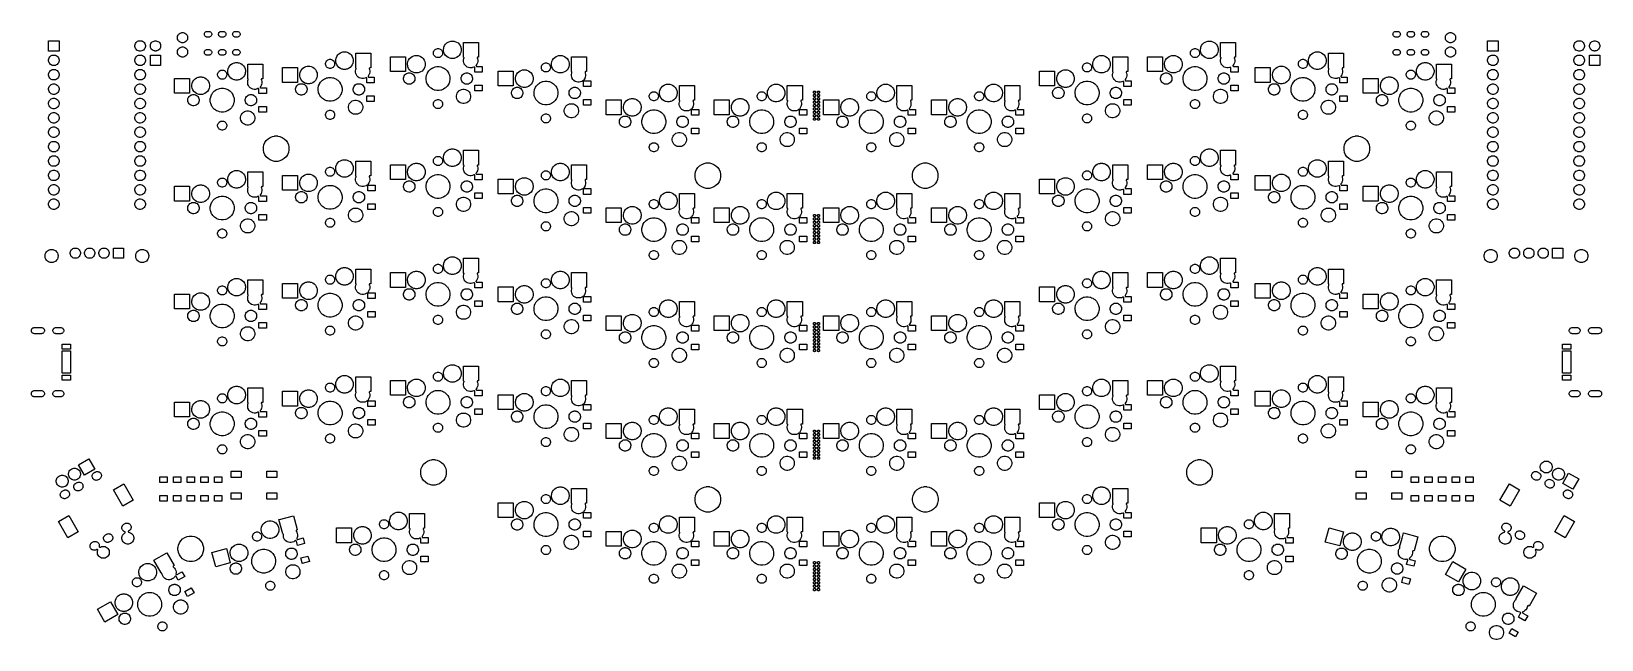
# Model space of a CAD drawing. Extents: x 70 to 347, y -163 to -55.
import ezdxf

# ---------------------------------------------------------------- set-up
doc = ezdxf.new("R2010")
doc.units = 0
doc.layers.add('BLACK', color=7, linetype='CONTINUOUS')

msp = doc.modelspace()

# ---------------------------------------------------------------- linework, layer by layer
at = {"layer": 'BLACK', "linetype": 'CONTINUOUS'}
for p, q in [((100.589, -55.4703), (100.651, -55.394)), ((100.651, -55.394), (100.728, -55.3314)), ((100.728, -55.3314), (100.815, -55.2849)), ((100.815, -55.2849), (100.909, -55.2562)), ((100.909, -55.2562), (100.983, -55.249)), ((100.983, -55.249), (101.332, -55.249)), ((101.332, -55.249), (101.406, -55.2562)), ((101.406, -55.2562), (101.5, -55.2849)), ((101.5, -55.2849), (101.587, -55.3314)), ((101.587, -55.3314), (101.663, -55.394)), ((101.663, -55.394), (101.726, -55.4703)), ((103.089, -55.4703), (103.151, -55.394)), ((103.151, -55.394), (103.228, -55.3314)), ((103.228, -55.3314), (103.315, -55.2849)), ((103.315, -55.2849), (103.409, -55.2562)), ((103.409, -55.2562), (103.483, -55.249)), ((103.483, -55.249), (103.832, -55.249)), ((103.832, -55.249), (103.906, -55.2562)), ((103.906, -55.2562), (104, -55.2849)), ((104, -55.2849), (104.087, -55.3314)), ((104.087, -55.3314), (104.163, -55.394)), ((104.163, -55.394), (104.226, -55.4703)), ((105.589, -55.4703), (105.651, -55.394)), ((105.651, -55.394), (105.728, -55.3314)), ((105.728, -55.3314), (105.815, -55.2849)), ((105.815, -55.2849), (105.909, -55.2562)), ((105.909, -55.2562), (105.983, -55.249)), ((105.983, -55.249), (106.332, -55.249)), ((106.332, -55.249), (106.406, -55.2562)), ((106.406, -55.2562), (106.5, -55.2849)), ((106.5, -55.2849), (106.587, -55.3314)), ((106.587, -55.3314), (106.663, -55.394)), ((106.663, -55.394), (106.726, -55.4703)), ((310.428, -55.4703), (310.49, -55.394)), ((310.49, -55.394), (310.567, -55.3314)), ((310.567, -55.3314), (310.654, -55.2849)), ((310.654, -55.2849), (310.748, -55.2562)), ((310.748, -55.2562), (310.822, -55.249)), ((310.822, -55.249), (311.171, -55.249)), ((311.171, -55.249), (311.245, -55.2562)), ((311.245, -55.2562), (311.339, -55.2849)), ((311.339, -55.2849), (311.426, -55.3314)), ((311.426, -55.3314), (311.502, -55.394)), ((311.502, -55.394), (311.565, -55.4703)), ((312.928, -55.4703), (312.99, -55.394)), ((312.99, -55.394), (313.067, -55.3314)), ((313.067, -55.3314), (313.154, -55.2849)), ((313.154, -55.2849), (313.248, -55.2562)), ((313.248, -55.2562), (313.322, -55.249)), ((313.322, -55.249), (313.671, -55.249)), ((313.671, -55.249), (313.745, -55.2562)), ((313.745, -55.2562), (313.839, -55.2849)), ((313.839, -55.2849), (313.926, -55.3314)), ((313.926, -55.3314), (314.002, -55.394)), ((314.002, -55.394), (314.065, -55.4703)), ((315.428, -55.4703), (315.49, -55.394)), ((315.49, -55.394), (315.567, -55.3314)), ((315.567, -55.3314), (315.654, -55.2849)), ((315.654, -55.2849), (315.748, -55.2562)), ((315.748, -55.2562), (315.822, -55.249)), ((315.822, -55.249), (316.171, -55.249)), ((316.171, -55.249), (316.245, -55.2562)), ((316.245, -55.2562), (316.339, -55.2849)), ((316.339, -55.2849), (316.426, -55.3314)), ((316.426, -55.3314), (316.502, -55.394)), ((316.502, -55.394), (316.565, -55.4703)), ((73.0041, -58.741), (73.0041, -56.8864)), ((73.0041, -56.8864), (74.8587, -56.8864)), ((74.8587, -56.8864), (74.8587, -58.741)), ((88.2441, -57.7224), (88.2797, -57.5432)), ((88.2441, -57.905), (88.2441, -57.7224)), ((88.2797, -58.0842), (88.2441, -57.905)), ((88.2797, -57.5432), (88.3496, -57.3745)), ((88.3496, -58.2529), (88.2797, -58.0842)), ((88.3496, -57.3745), (88.4511, -57.2226)), ((88.4511, -57.2226), (88.5803, -57.0934)), ((88.5803, -57.0934), (88.7322, -56.9919)), ((88.7322, -56.9919), (88.9009, -56.922)), ((88.9009, -56.922), (89.0801, -56.8864)), ((89.0801, -56.8864), (89.2627, -56.8864)), ((89.2627, -56.8864), (89.4419, -56.922)), ((89.4419, -56.922), (89.6106, -56.9919)), ((89.6106, -56.9919), (89.7625, -57.0934)), ((89.7625, -57.0934), (89.8917, -57.2226)), ((89.8917, -57.2226), (89.9932, -57.3745)), ((89.9932, -57.3745), (90.0631, -57.5432)), ((90.0631, -58.0842), (89.9932, -58.2529)), ((90.0631, -57.5432), (90.0987, -57.7224)), ((90.0987, -57.905), (90.0631, -58.0842)), ((90.0987, -57.7224), (90.0987, -57.905)), ((90.9814, -57.7225), (90.9863, -57.6977)), ((90.9814, -57.8999), (90.9814, -57.7225)), ((90.9863, -57.9247), (90.9814, -57.8999)), ((90.9863, -57.6977), (91.016, -57.5484)), ((91.016, -58.074), (90.9863, -57.9247)), ((91.016, -57.5484), (91.0839, -57.3844)), ((91.0839, -58.238), (91.016, -58.074)), ((91.0839, -57.3844), (91.1825, -57.2368)), ((91.1825, -57.2368), (91.308, -57.1113)), ((91.308, -57.1113), (91.4556, -57.0127)), ((91.4556, -57.0127), (91.6196, -56.9448)), ((91.6196, -56.9448), (91.7689, -56.9151)), ((91.7689, -56.9151), (91.7937, -56.9102)), ((91.7937, -56.9102), (91.9711, -56.9102)), ((91.9711, -56.9102), (91.9959, -56.9151)), ((91.9959, -56.9151), (92.1452, -56.9448)), ((92.1452, -56.9448), (92.3092, -57.0127)), ((92.3092, -57.0127), (92.4567, -57.1113)), ((92.4567, -57.1113), (92.5822, -57.2368)), ((92.5822, -57.2368), (92.6809, -57.3844)), ((92.6809, -57.3844), (92.7488, -57.5484)), ((92.7488, -58.074), (92.6809, -58.238)), ((92.7488, -57.5484), (92.7785, -57.6977)), ((92.7785, -57.9247), (92.7488, -58.074)), ((92.7785, -57.6977), (92.7834, -57.7225)), ((92.7834, -57.8999), (92.7785, -57.9247)), ((92.7834, -57.7225), (92.7834, -57.8999)), ((95.7564, -56.2613), (95.7584, -56.251)), ((95.7564, -56.4387), (95.7564, -56.2613)), ((95.791, -56.6128), (95.7564, -56.4387)), ((95.7584, -56.251), (95.7656, -56.2151)), ((95.7656, -56.2151), (95.791, -56.0872)), ((95.791, -56.0872), (95.8589, -55.9232)), ((95.8589, -56.7768), (95.791, -56.6128)), ((95.8589, -55.9232), (95.9575, -55.7756)), ((95.9575, -56.9244), (95.8589, -56.7768)), ((95.9575, -55.7756), (96.083, -55.6501)), ((96.083, -57.0499), (95.9575, -56.9244)), ((95.9575, -58.3156), (96.083, -58.1901)), ((96.083, -55.6501), (96.2306, -55.5515)), ((96.2306, -57.1485), (96.083, -57.0499)), ((96.083, -58.1901), (96.2306, -58.0915)), ((96.2306, -55.5515), (96.3946, -55.4836)), ((96.3946, -57.2164), (96.2306, -57.1485)), ((96.2306, -58.0915), (96.3946, -58.0236)), ((96.3946, -55.4836), (96.5439, -55.4539)), ((96.5439, -57.2461), (96.3946, -57.2164)), ((96.3946, -58.0236), (96.5439, -57.9939)), ((96.5439, -55.4539), (96.5686, -55.449)), ((96.5686, -57.251), (96.5439, -57.2461)), ((96.5439, -57.9939), (96.5686, -57.989)), ((96.5686, -55.449), (96.7461, -55.449)), ((96.7461, -57.251), (96.5686, -57.251)), ((96.5686, -57.989), (96.7461, -57.989)), ((96.7461, -55.449), (96.7709, -55.4539)), ((96.7709, -57.2461), (96.7461, -57.251)), ((96.7461, -57.989), (96.7709, -57.9939)), ((96.7709, -55.4539), (96.9202, -55.4836)), ((96.9202, -57.2164), (96.7709, -57.2461)), ((96.7709, -57.9939), (96.9202, -58.0236)), ((96.9202, -55.4836), (97.0842, -55.5515)), ((97.0842, -57.1485), (96.9202, -57.2164)), ((96.9202, -58.0236), (97.0842, -58.0915)), ((97.0842, -55.5515), (97.2317, -55.6501)), ((97.2317, -57.0499), (97.0842, -57.1485)), ((97.0842, -58.0915), (97.2317, -58.1901)), ((97.2317, -55.6501), (97.3572, -55.7756)), ((97.3572, -56.9244), (97.2317, -57.0499)), ((97.2317, -58.1901), (97.3572, -58.3156)), ((97.3572, -55.7756), (97.4558, -55.9232)), ((97.4558, -56.7768), (97.3572, -56.9244)), ((97.4558, -55.9232), (97.5238, -56.0872)), ((97.5238, -56.6128), (97.4558, -56.7768)), ((97.5238, -56.0872), (97.5492, -56.2151)), ((97.5584, -56.4387), (97.5238, -56.6128)), ((97.5492, -56.2151), (97.5563, -56.251)), ((97.5563, -56.251), (97.5584, -56.2613)), ((97.5584, -56.2613), (97.5584, -56.4387)), ((100.504, -55.75), (100.514, -55.6518)), ((100.514, -55.8482), (100.504, -55.75)), ((100.514, -55.6518), (100.542, -55.5573)), ((100.542, -55.9427), (100.514, -55.8482)), ((100.542, -55.5573), (100.589, -55.4703)), ((100.589, -56.0297), (100.542, -55.9427)), ((100.651, -56.106), (100.589, -56.0297)), ((100.728, -56.1686), (100.651, -56.106)), ((100.815, -56.2151), (100.728, -56.1686)), ((100.909, -56.2438), (100.815, -56.2151)), ((100.983, -56.251), (100.909, -56.2438)), ((101.332, -56.251), (100.983, -56.251)), ((101.406, -56.2438), (101.332, -56.251)), ((101.5, -56.2151), (101.406, -56.2438)), ((101.587, -56.1686), (101.5, -56.2151)), ((101.663, -56.106), (101.587, -56.1686)), ((101.726, -56.0297), (101.663, -56.106)), ((101.726, -55.4703), (101.772, -55.5573)), ((101.772, -55.9427), (101.726, -56.0297)), ((101.772, -55.5573), (101.801, -55.6518)), ((101.801, -55.8482), (101.772, -55.9427)), ((101.801, -55.6518), (101.811, -55.75)), ((101.811, -55.75), (101.801, -55.8482)), ((103.004, -55.75), (103.014, -55.6518)), ((103.014, -55.8482), (103.004, -55.75)), ((103.014, -55.6518), (103.042, -55.5573)), ((103.042, -55.9427), (103.014, -55.8482)), ((103.042, -55.5573), (103.089, -55.4703)), ((103.089, -56.0297), (103.042, -55.9427)), ((103.151, -56.106), (103.089, -56.0297)), ((103.228, -56.1686), (103.151, -56.106)), ((103.315, -56.2151), (103.228, -56.1686)), ((103.409, -56.2438), (103.315, -56.2151)), ((103.483, -56.251), (103.409, -56.2438)), ((103.832, -56.251), (103.483, -56.251)), ((103.906, -56.2438), (103.832, -56.251)), ((104, -56.2151), (103.906, -56.2438)), ((104.087, -56.1686), (104, -56.2151)), ((104.163, -56.106), (104.087, -56.1686)), ((104.226, -56.0297), (104.163, -56.106)), ((104.226, -55.4703), (104.272, -55.5573)), ((104.272, -55.9427), (104.226, -56.0297)), ((104.272, -55.5573), (104.301, -55.6518)), ((104.301, -55.8482), (104.272, -55.9427)), ((104.301, -55.6518), (104.311, -55.75)), ((104.311, -55.75), (104.301, -55.8482)), ((105.504, -55.75), (105.514, -55.6518)), ((105.514, -55.8482), (105.504, -55.75)), ((105.514, -55.6518), (105.542, -55.5573)), ((105.542, -55.9427), (105.514, -55.8482)), ((105.542, -55.5573), (105.589, -55.4703)), ((105.589, -56.0297), (105.542, -55.9427)), ((105.651, -56.106), (105.589, -56.0297)), ((105.728, -56.1686), (105.651, -56.106)), ((105.815, -56.2151), (105.728, -56.1686)), ((105.909, -56.2438), (105.815, -56.2151)), ((105.983, -56.251), (105.909, -56.2438)), ((106.332, -56.251), (105.983, -56.251)), ((106.406, -56.2438), (106.332, -56.251)), ((106.5, -56.2151), (106.406, -56.2438)), ((106.587, -56.1686), (106.5, -56.2151)), ((106.663, -56.106), (106.587, -56.1686)), ((106.726, -56.0297), (106.663, -56.106)), ((106.726, -55.4703), (106.772, -55.5573)), ((106.772, -55.9427), (106.726, -56.0297)), ((106.772, -55.5573), (106.801, -55.6518)), ((106.801, -55.8482), (106.772, -55.9427)), ((106.801, -55.6518), (106.811, -55.75)), ((106.811, -55.75), (106.801, -55.8482)), ((142.764, -58.2529), (142.8, -58.074)), ((142.8, -58.074), (142.806, -58.0438)), ((142.806, -58.0438), (142.923, -57.7615)), ((142.923, -57.7615), (143.093, -57.5075)), ((143.093, -57.5075), (143.309, -57.2915)), ((143.309, -57.2915), (143.563, -57.1217)), ((143.563, -57.1217), (143.845, -57.0048)), ((143.845, -57.0048), (143.995, -56.975)), ((143.995, -56.975), (144.145, -56.9452)), ((144.145, -56.9452), (144.45, -56.9452)), ((144.45, -56.9452), (144.6, -56.975)), ((144.6, -56.975), (144.75, -57.0048)), ((144.75, -57.0048), (145.032, -57.1217)), ((145.032, -57.1217), (145.286, -57.2915)), ((145.286, -57.2915), (145.502, -57.5075)), ((145.502, -57.5075), (145.672, -57.7615)), ((145.672, -57.7615), (145.789, -58.0438)), ((145.789, -58.0438), (145.795, -58.074)), ((145.795, -58.074), (145.83, -58.2529)), ((146.273, -59.8063), (146.273, -57.1952)), ((146.273, -57.1952), (148.925, -57.1952)), ((148.925, -57.1952), (148.925, -59.7972)), ((276.404, -58.2529), (276.439, -58.074)), ((276.439, -58.074), (276.445, -58.0438)), ((276.445, -58.0438), (276.562, -57.7615)), ((276.562, -57.7615), (276.732, -57.5075)), ((276.732, -57.5075), (276.948, -57.2915)), ((276.948, -57.2915), (277.202, -57.1217)), ((277.202, -57.1217), (277.484, -57.0048)), ((277.484, -57.0048), (277.634, -56.975)), ((277.634, -56.975), (277.784, -56.9452)), ((277.784, -56.9452), (278.089, -56.9452)), ((278.089, -56.9452), (278.239, -56.975)), ((278.239, -56.975), (278.389, -57.0048)), ((278.389, -57.0048), (278.671, -57.1217)), ((278.671, -57.1217), (278.925, -57.2915)), ((278.925, -57.2915), (279.141, -57.5075)), ((279.141, -57.5075), (279.311, -57.7615)), ((279.311, -57.7615), (279.428, -58.0438)), ((279.428, -58.0438), (279.434, -58.074)), ((279.434, -58.074), (279.47, -58.2529)), ((279.913, -59.8063), (279.913, -57.1952)), ((279.913, -57.1952), (282.565, -57.1952)), ((282.565, -57.1952), (282.565, -59.7972)), ((310.343, -55.75), (310.353, -55.6518)), ((310.353, -55.8482), (310.343, -55.75)), ((310.353, -55.6518), (310.381, -55.5573)), ((310.381, -55.9427), (310.353, -55.8482)), ((310.381, -55.5573), (310.428, -55.4703)), ((310.428, -56.0297), (310.381, -55.9427)), ((310.49, -56.106), (310.428, -56.0297)), ((310.567, -56.1686), (310.49, -56.106)), ((310.654, -56.2151), (310.567, -56.1686)), ((310.748, -56.2438), (310.654, -56.2151)), ((310.822, -56.251), (310.748, -56.2438)), ((311.171, -56.251), (310.822, -56.251)), ((311.245, -56.2438), (311.171, -56.251)), ((311.339, -56.2151), (311.245, -56.2438)), ((311.426, -56.1686), (311.339, -56.2151)), ((311.502, -56.106), (311.426, -56.1686)), ((311.565, -56.0297), (311.502, -56.106)), ((311.565, -55.4703), (311.611, -55.5573)), ((311.611, -55.9427), (311.565, -56.0297)), ((311.611, -55.5573), (311.64, -55.6518)), ((311.64, -55.8482), (311.611, -55.9427)), ((311.64, -55.6518), (311.65, -55.75)), ((311.65, -55.75), (311.64, -55.8482)), ((312.843, -55.75), (312.853, -55.6518)), ((312.853, -55.8482), (312.843, -55.75)), ((312.853, -55.6518), (312.881, -55.5573)), ((312.881, -55.9427), (312.853, -55.8482)), ((312.881, -55.5573), (312.928, -55.4703)), ((312.928, -56.0297), (312.881, -55.9427)), ((312.99, -56.106), (312.928, -56.0297)), ((313.067, -56.1686), (312.99, -56.106)), ((313.154, -56.2151), (313.067, -56.1686)), ((313.248, -56.2438), (313.154, -56.2151)), ((313.322, -56.251), (313.248, -56.2438)), ((313.671, -56.251), (313.322, -56.251)), ((313.745, -56.2438), (313.671, -56.251)), ((313.839, -56.2151), (313.745, -56.2438)), ((313.926, -56.1686), (313.839, -56.2151)), ((314.002, -56.106), (313.926, -56.1686)), ((314.065, -56.0297), (314.002, -56.106)), ((314.065, -55.4703), (314.111, -55.5573)), ((314.111, -55.9427), (314.065, -56.0297)), ((314.111, -55.5573), (314.14, -55.6518)), ((314.14, -55.8482), (314.111, -55.9427)), ((314.14, -55.6518), (314.15, -55.75)), ((314.15, -55.75), (314.14, -55.8482)), ((315.343, -55.75), (315.353, -55.6518)), ((315.353, -55.8482), (315.343, -55.75)), ((315.353, -55.6518), (315.381, -55.5573)), ((315.381, -55.9427), (315.353, -55.8482)), ((315.381, -55.5573), (315.428, -55.4703)), ((315.428, -56.0297), (315.381, -55.9427)), ((315.49, -56.106), (315.428, -56.0297)), ((315.567, -56.1686), (315.49, -56.106)), ((315.654, -56.2151), (315.567, -56.1686)), ((315.748, -56.2438), (315.654, -56.2151)), ((315.822, -56.251), (315.748, -56.2438)), ((316.171, -56.251), (315.822, -56.251)), ((316.245, -56.2438), (316.171, -56.251)), ((316.339, -56.2151), (316.245, -56.2438)), ((316.426, -56.1686), (316.339, -56.2151)), ((316.502, -56.106), (316.426, -56.1686)), ((316.565, -56.0297), (316.502, -56.106)), ((316.565, -55.4703), (316.611, -55.5573)), ((316.611, -55.9427), (316.565, -56.0297)), ((316.611, -55.5573), (316.64, -55.6518)), ((316.64, -55.8482), (316.611, -55.9427)), ((316.64, -55.6518), (316.65, -55.75)), ((316.65, -55.75), (316.64, -55.8482)), ((319.595, -56.2613), (319.597, -56.251)), ((319.595, -56.4387), (319.595, -56.2613)), ((319.63, -56.6128), (319.595, -56.4387)), ((319.597, -56.251), (319.605, -56.2151)), ((319.605, -56.2151), (319.63, -56.0872)), ((319.63, -56.0872), (319.698, -55.9232)), ((319.698, -56.7768), (319.63, -56.6128)), ((319.698, -55.9232), (319.797, -55.7756)), ((319.797, -56.9244), (319.698, -56.7768)), ((319.797, -55.7756), (319.922, -55.6501)), ((319.922, -57.0499), (319.797, -56.9244)), ((319.797, -58.3156), (319.922, -58.1901)), ((319.922, -55.6501), (320.07, -55.5515)), ((320.07, -57.1485), (319.922, -57.0499)), ((319.922, -58.1901), (320.07, -58.0915)), ((320.07, -55.5515), (320.234, -55.4836)), ((320.234, -57.2164), (320.07, -57.1485)), ((320.07, -58.0915), (320.234, -58.0236)), ((320.234, -55.4836), (320.383, -55.4539)), ((320.383, -57.2461), (320.234, -57.2164)), ((320.234, -58.0236), (320.383, -57.9939)), ((320.383, -55.4539), (320.408, -55.449)), ((320.408, -57.251), (320.383, -57.2461)), ((320.383, -57.9939), (320.408, -57.989)), ((320.408, -55.449), (320.585, -55.449)), ((320.585, -57.251), (320.408, -57.251)), ((320.408, -57.989), (320.585, -57.989)), ((320.585, -55.449), (320.61, -55.4539)), ((320.61, -57.2461), (320.585, -57.251)), ((320.585, -57.989), (320.61, -57.9939)), ((320.61, -55.4539), (320.759, -55.4836)), ((320.759, -57.2164), (320.61, -57.2461)), ((320.61, -57.9939), (320.759, -58.0236)), ((320.759, -55.4836), (320.923, -55.5515)), ((320.923, -57.1485), (320.759, -57.2164)), ((320.759, -58.0236), (320.923, -58.0915)), ((320.923, -55.5515), (321.071, -55.6501)), ((321.071, -57.0499), (320.923, -57.1485)), ((320.923, -58.0915), (321.071, -58.1901)), ((321.071, -55.6501), (321.196, -55.7756)), ((321.196, -56.9244), (321.071, -57.0499)), ((321.071, -58.1901), (321.196, -58.3156)), ((321.196, -55.7756), (321.295, -55.9232)), ((321.295, -56.7768), (321.196, -56.9244)), ((321.295, -55.9232), (321.363, -56.0872)), ((321.363, -56.6128), (321.295, -56.7768)), ((321.363, -56.0872), (321.388, -56.2151)), ((321.397, -56.4387), (321.363, -56.6128)), ((321.388, -56.2151), (321.395, -56.251)), ((321.395, -56.251), (321.397, -56.2613)), ((321.397, -56.2613), (321.397, -56.4387)), ((327.055, -58.741), (327.055, -56.8864)), ((327.055, -56.8864), (328.91, -56.8864)), ((328.91, -56.8864), (328.91, -58.741)), ((342.295, -57.7224), (342.331, -57.5432)), ((342.295, -57.905), (342.295, -57.7224)), ((342.331, -58.0842), (342.295, -57.905)), ((342.331, -57.5432), (342.401, -57.3745)), ((342.401, -58.2529), (342.331, -58.0842)), ((342.401, -57.3745), (342.502, -57.2226)), ((342.502, -57.2226), (342.631, -57.0934)), ((342.631, -57.0934), (342.783, -56.9919)), ((342.783, -56.9919), (342.952, -56.922)), ((342.952, -56.922), (343.131, -56.8864)), ((343.131, -56.8864), (343.314, -56.8864)), ((343.314, -56.8864), (343.493, -56.922)), ((343.493, -56.922), (343.662, -56.9919)), ((343.662, -56.9919), (343.814, -57.0934)), ((343.814, -57.0934), (343.943, -57.2226)), ((343.943, -57.2226), (344.044, -57.3745)), ((344.044, -57.3745), (344.114, -57.5432)), ((344.114, -58.0842), (344.044, -58.2529)), ((344.114, -57.5432), (344.15, -57.7224)), ((344.15, -57.905), (344.114, -58.0842)), ((344.15, -57.7224), (344.15, -57.905)), ((345.052, -57.7225), (345.057, -57.6977)), ((345.052, -57.8999), (345.052, -57.7225)), ((345.057, -57.9247), (345.052, -57.8999)), ((345.057, -57.6977), (345.086, -57.5484)), ((345.086, -58.074), (345.057, -57.9247)), ((345.086, -57.5484), (345.154, -57.3844)), ((345.154, -58.238), (345.086, -58.074)), ((345.154, -57.3844), (345.253, -57.2368)), ((345.253, -57.2368), (345.378, -57.1113)), ((345.378, -57.1113), (345.526, -57.0127)), ((345.526, -57.0127), (345.69, -56.9448)), ((345.69, -56.9448), (345.839, -56.9151)), ((345.839, -56.9151), (345.864, -56.9102)), ((345.864, -56.9102), (346.041, -56.9102)), ((346.041, -56.9102), (346.066, -56.9151)), ((346.066, -56.9151), (346.215, -56.9448)), ((346.215, -56.9448), (346.379, -57.0127)), ((346.379, -57.0127), (346.527, -57.1113)), ((346.527, -57.1113), (346.652, -57.2368)), ((346.652, -57.2368), (346.751, -57.3844)), ((346.751, -57.3844), (346.819, -57.5484)), ((346.819, -58.074), (346.751, -58.238)), ((346.819, -57.5484), (346.849, -57.6977)), ((346.849, -57.9247), (346.819, -58.074)), ((346.849, -57.6977), (346.854, -57.7225)), ((346.854, -57.8999), (346.849, -57.9247)), ((346.854, -57.7225), (346.854, -57.8999)), ((74.8587, -58.741), (73.0041, -58.741)), ((73.0041, -60.2624), (73.0397, -60.0832)), ((73.0041, -60.445), (73.0041, -60.2624)), ((73.0397, -60.6242), (73.0041, -60.445)), ((73.0397, -60.0832), (73.1096, -59.9145)), ((73.1096, -60.7929), (73.0397, -60.6242)), ((73.1096, -59.9145), (73.2111, -59.7626)), ((73.2111, -60.9448), (73.1096, -60.7929)), ((73.2111, -59.7626), (73.3403, -59.6334)), ((73.3403, -61.074), (73.2111, -60.9448)), ((73.3403, -59.6334), (73.4922, -59.5319)), ((73.4922, -59.5319), (73.6609, -59.462)), ((73.6609, -59.462), (73.8401, -59.4264)), ((73.8401, -59.4264), (74.0227, -59.4264)), ((74.0227, -59.4264), (74.2019, -59.462)), ((74.2019, -59.462), (74.3706, -59.5319)), ((74.3706, -59.5319), (74.5225, -59.6334)), ((74.5225, -59.6334), (74.6517, -59.7626)), ((74.6517, -60.9448), (74.5225, -61.074)), ((74.6517, -59.7626), (74.7532, -59.9145)), ((74.7532, -60.7929), (74.6517, -60.9448)), ((74.7532, -59.9145), (74.8231, -60.0832)), ((74.8231, -60.6242), (74.7532, -60.7929)), ((74.8231, -60.0832), (74.8587, -60.2624)), ((74.8587, -60.445), (74.8231, -60.6242)), ((74.8587, -60.2624), (74.8587, -60.445)), ((88.2441, -60.2624), (88.2797, -60.0832)), ((88.2441, -60.445), (88.2441, -60.2624)), ((88.2797, -60.6242), (88.2441, -60.445)), ((88.2797, -60.0832), (88.3496, -59.9145)), ((88.3496, -60.7929), (88.2797, -60.6242)), ((88.4511, -58.4048), (88.3496, -58.2529)), ((88.3496, -59.9145), (88.4511, -59.7626)), ((88.4511, -60.9448), (88.3496, -60.7929)), ((88.5803, -58.534), (88.4511, -58.4048)), ((88.4511, -59.7626), (88.5803, -59.6334)), ((88.5803, -61.074), (88.4511, -60.9448)), ((88.7322, -58.6355), (88.5803, -58.534)), ((88.5803, -59.6334), (88.7322, -59.5319)), ((88.9009, -58.7054), (88.7322, -58.6355)), ((88.7322, -59.5319), (88.9009, -59.462)), ((89.0801, -58.741), (88.9009, -58.7054)), ((88.9009, -59.462), (89.0801, -59.4264)), ((89.2627, -58.741), (89.0801, -58.741)), ((89.0801, -59.4264), (89.2627, -59.4264)), ((89.4419, -58.7054), (89.2627, -58.741)), ((89.2627, -59.4264), (89.4419, -59.462)), ((89.6106, -58.6355), (89.4419, -58.7054)), ((89.4419, -59.462), (89.6106, -59.5319)), ((89.7625, -58.534), (89.6106, -58.6355)), ((89.6106, -59.5319), (89.7625, -59.6334)), ((89.8917, -58.4048), (89.7625, -58.534)), ((89.7625, -59.6334), (89.8917, -59.7626)), ((89.8917, -60.9448), (89.7625, -61.074)), ((89.9932, -58.2529), (89.8917, -58.4048)), ((89.8917, -59.7626), (89.9932, -59.9145)), ((89.9932, -60.7929), (89.8917, -60.9448)), ((89.9932, -59.9145), (90.0631, -60.0832)), ((90.0631, -60.6242), (89.9932, -60.7929)), ((90.0631, -60.0832), (90.0987, -60.2624)), ((90.0987, -60.445), (90.0631, -60.6242)), ((90.0987, -60.2624), (90.0987, -60.445)), ((90.9814, -61.2522), (90.9814, -59.4502)), ((90.9814, -59.4502), (92.7834, -59.4502)), ((91.1825, -58.3856), (91.0839, -58.238)), ((91.308, -58.5111), (91.1825, -58.3856)), ((91.4556, -58.6097), (91.308, -58.5111)), ((91.6196, -58.6776), (91.4556, -58.6097)), ((91.7689, -58.7073), (91.6196, -58.6776)), ((91.7937, -58.7122), (91.7689, -58.7073)), ((91.9711, -58.7122), (91.7937, -58.7122)), ((91.9959, -58.7073), (91.9711, -58.7122)), ((92.1452, -58.6776), (91.9959, -58.7073)), ((92.3092, -58.6097), (92.1452, -58.6776)), ((92.4567, -58.5111), (92.3092, -58.6097)), ((92.5822, -58.3856), (92.4567, -58.5111)), ((92.6809, -58.238), (92.5822, -58.3856)), ((92.7834, -59.4502), (92.7834, -61.2522)), ((95.7564, -58.8013), (95.7651, -58.7573)), ((95.7564, -58.9787), (95.7564, -58.8013)), ((95.7613, -59.0035), (95.7564, -58.9787)), ((95.791, -59.1528), (95.7613, -59.0035)), ((95.7651, -58.7573), (95.791, -58.6272)), ((95.791, -58.6272), (95.8589, -58.4632)), ((95.8589, -59.3168), (95.791, -59.1528)), ((95.8589, -58.4632), (95.9575, -58.3156)), ((95.9575, -59.4644), (95.8589, -59.3168)), ((96.083, -59.5899), (95.9575, -59.4644)), ((96.2306, -59.6885), (96.083, -59.5899)), ((96.3946, -59.7564), (96.2306, -59.6885)), ((96.5437, -59.786), (96.3946, -59.7564)), ((96.5686, -59.791), (96.5437, -59.786)), ((96.7461, -59.791), (96.5686, -59.791)), ((96.7711, -59.786), (96.7461, -59.791)), ((96.9202, -59.7564), (96.7711, -59.786)), ((97.0842, -59.6885), (96.9202, -59.7564)), ((97.2317, -59.5899), (97.0842, -59.6885)), ((97.3572, -59.4644), (97.2317, -59.5899)), ((97.3572, -58.3156), (97.4558, -58.4632)), ((97.4558, -59.3168), (97.3572, -59.4644)), ((97.4558, -58.4632), (97.5238, -58.6272)), ((97.5238, -59.1528), (97.4558, -59.3168)), ((97.5238, -58.6272), (97.5497, -58.7573)), ((97.5535, -59.0035), (97.5238, -59.1528)), ((97.5497, -58.7573), (97.5584, -58.8013)), ((97.5584, -58.9787), (97.5535, -59.0035)), ((97.5584, -58.8013), (97.5584, -58.9787)), ((100.504, -58.95), (100.514, -58.8518)), ((100.514, -59.0482), (100.504, -58.95)), ((100.514, -58.8518), (100.542, -58.7573)), ((100.542, -59.1427), (100.514, -59.0482)), ((100.542, -58.7573), (100.589, -58.6703)), ((100.589, -59.2297), (100.542, -59.1427)), ((100.589, -58.6703), (100.651, -58.594)), ((100.651, -59.306), (100.589, -59.2297)), ((100.651, -58.594), (100.728, -58.5314)), ((100.728, -59.3686), (100.651, -59.306)), ((100.728, -58.5314), (100.815, -58.4849)), ((100.815, -59.4151), (100.728, -59.3686)), ((100.815, -58.4849), (100.909, -58.4562)), ((100.909, -59.4438), (100.815, -59.4151)), ((100.909, -58.4562), (100.983, -58.449)), ((100.983, -59.451), (100.909, -59.4438)), ((100.983, -58.449), (101.332, -58.449)), ((101.332, -59.451), (100.983, -59.451)), ((101.332, -58.449), (101.406, -58.4562)), ((101.406, -59.4438), (101.332, -59.451)), ((101.406, -58.4562), (101.5, -58.4849)), ((101.5, -59.4151), (101.406, -59.4438)), ((101.5, -58.4849), (101.587, -58.5314)), ((101.587, -59.3686), (101.5, -59.4151)), ((101.587, -58.5314), (101.663, -58.594)), ((101.663, -59.306), (101.587, -59.3686)), ((101.663, -58.594), (101.726, -58.6703)), ((101.726, -59.2297), (101.663, -59.306)), ((101.726, -58.6703), (101.772, -58.7573)), ((101.772, -59.1427), (101.726, -59.2297)), ((101.772, -58.7573), (101.801, -58.8518)), ((101.801, -59.0482), (101.772, -59.1427)), ((101.801, -58.8518), (101.811, -58.95)), ((101.811, -58.95), (101.801, -59.0482)), ((103.004, -58.95), (103.014, -58.8518)), ((103.014, -59.0482), (103.004, -58.95)), ((103.014, -58.8518), (103.042, -58.7573)), ((103.042, -59.1427), (103.014, -59.0482)), ((103.042, -58.7573), (103.089, -58.6703)), ((103.089, -59.2297), (103.042, -59.1427)), ((103.089, -58.6703), (103.151, -58.594)), ((103.151, -59.306), (103.089, -59.2297)), ((103.151, -58.594), (103.228, -58.5314)), ((103.228, -59.3686), (103.151, -59.306)), ((103.228, -58.5314), (103.315, -58.4849)), ((103.315, -59.4151), (103.228, -59.3686)), ((103.315, -58.4849), (103.409, -58.4562)), ((103.409, -59.4438), (103.315, -59.4151)), ((103.409, -58.4562), (103.483, -58.449)), ((103.483, -59.451), (103.409, -59.4438)), ((103.483, -58.449), (103.832, -58.449)), ((103.832, -59.451), (103.483, -59.451)), ((103.832, -58.449), (103.906, -58.4562)), ((103.906, -59.4438), (103.832, -59.451)), ((103.906, -58.4562), (104, -58.4849)), ((104, -59.4151), (103.906, -59.4438)), ((104, -58.4849), (104.087, -58.5314)), ((104.087, -59.3686), (104, -59.4151)), ((104.087, -58.5314), (104.163, -58.594)), ((104.163, -59.306), (104.087, -59.3686)), ((104.163, -58.594), (104.226, -58.6703)), ((104.226, -59.2297), (104.163, -59.306)), ((104.226, -58.6703), (104.272, -58.7573)), ((104.272, -59.1427), (104.226, -59.2297)), ((104.272, -58.7573), (104.301, -58.8518)), ((104.301, -59.0482), (104.272, -59.1427)), ((104.301, -58.8518), (104.311, -58.95)), ((104.311, -58.95), (104.301, -59.0482)), ((105.209, -61.1015), (105.463, -60.9317)), ((105.463, -60.9317), (105.745, -60.8148)), ((105.504, -58.95), (105.514, -58.8518)), ((105.514, -59.0482), (105.504, -58.95)), ((105.514, -58.8518), (105.542, -58.7573)), ((105.542, -59.1427), (105.514, -59.0482)), ((105.542, -58.7573), (105.589, -58.6703)), ((105.589, -59.2297), (105.542, -59.1427)), ((105.589, -58.6703), (105.651, -58.594)), ((105.651, -59.306), (105.589, -59.2297)), ((105.651, -58.594), (105.728, -58.5314)), ((105.728, -59.3686), (105.651, -59.306)), ((105.728, -58.5314), (105.815, -58.4849)), ((105.815, -59.4151), (105.728, -59.3686)), ((105.745, -60.8148), (105.895, -60.785)), ((105.815, -58.4849), (105.909, -58.4562)), ((105.909, -59.4438), (105.815, -59.4151)), ((105.895, -60.785), (106.045, -60.7552)), ((105.909, -58.4562), (105.983, -58.449)), ((105.983, -59.451), (105.909, -59.4438)), ((105.983, -58.449), (106.332, -58.449)), ((106.332, -59.451), (105.983, -59.451)), ((106.045, -60.7552), (106.35, -60.7552)), ((106.332, -58.449), (106.406, -58.4562)), ((106.406, -59.4438), (106.332, -59.451)), ((106.35, -60.7552), (106.5, -60.785)), ((106.406, -58.4562), (106.5, -58.4849)), ((106.5, -59.4151), (106.406, -59.4438)), ((106.5, -58.4849), (106.587, -58.5314)), ((106.587, -59.3686), (106.5, -59.4151)), ((106.5, -60.785), (106.65, -60.8148)), ((106.587, -58.5314), (106.663, -58.594)), ((106.663, -59.306), (106.587, -59.3686)), ((106.65, -60.8148), (106.932, -60.9317)), ((106.663, -58.594), (106.726, -58.6703)), ((106.726, -59.2297), (106.663, -59.306)), ((106.726, -58.6703), (106.772, -58.7573)), ((106.772, -59.1427), (106.726, -59.2297)), ((106.772, -58.7573), (106.801, -58.8518)), ((106.801, -59.0482), (106.772, -59.1427)), ((106.801, -58.8518), (106.811, -58.95)), ((106.811, -58.95), (106.801, -59.0482)), ((106.932, -60.9317), (107.186, -61.1015)), ((121.906, -60.9023), (121.937, -60.7476)), ((121.906, -61.0601), (121.906, -60.9023)), ((121.937, -60.7476), (121.998, -60.6018)), ((121.998, -60.6018), (122.085, -60.4706)), ((121.998, -60.6018), (121.998, -60.6018)), ((122.085, -60.4706), (122.197, -60.359)), ((122.197, -60.359), (122.328, -60.2714)), ((122.328, -60.2714), (122.474, -60.211)), ((122.328, -60.2714), (122.328, -60.2714)), ((122.474, -60.211), (122.629, -60.1802)), ((122.629, -60.1802), (122.786, -60.1802)), ((122.786, -60.1802), (122.941, -60.211)), ((122.941, -60.211), (123.087, -60.2714)), ((123.087, -60.2714), (123.087, -60.2714)), ((123.087, -60.2714), (123.218, -60.359)), ((123.218, -60.359), (123.33, -60.4706)), ((123.33, -60.4706), (123.417, -60.6018)), ((123.417, -60.6018), (123.417, -60.6018)), ((123.417, -60.6018), (123.478, -60.7476)), ((123.478, -60.7476), (123.508, -60.9023)), ((123.508, -60.9023), (123.508, -61.0601)), ((123.696, -60.2484), (123.756, -59.9488)), ((123.696, -60.554), (123.696, -60.2484)), ((123.706, -60.6018), (123.696, -60.554)), ((123.756, -60.8536), (123.706, -60.6018)), ((123.756, -59.9488), (123.873, -59.6665)), ((123.756, -59.9488), (123.756, -59.9488)), ((123.873, -61.1359), (123.756, -60.8536)), ((123.873, -59.6665), (124.043, -59.4125)), ((124.043, -59.4125), (124.259, -59.1965)), ((124.259, -59.1965), (124.513, -59.0267)), ((124.513, -59.0267), (124.795, -58.9098)), ((124.795, -58.9098), (124.945, -58.88)), ((124.945, -58.88), (125.095, -58.8502)), ((125.095, -58.8502), (125.4, -58.8502)), ((125.4, -58.8502), (125.55, -58.88)), ((125.55, -58.88), (125.7, -58.9098)), ((125.7, -58.9098), (125.982, -59.0267)), ((125.982, -59.0267), (126.236, -59.1965)), ((126.236, -59.1965), (126.452, -59.4125)), ((126.452, -59.4125), (126.622, -59.6665)), ((126.622, -59.6665), (126.739, -59.9488)), ((126.739, -60.8536), (126.622, -61.1359)), ((126.739, -59.9488), (126.739, -59.9488)), ((126.739, -59.9488), (126.798, -60.2484)), ((126.789, -60.6018), (126.739, -60.8536)), ((126.798, -60.554), (126.789, -60.6018)), ((126.798, -60.2484), (126.798, -60.554)), ((127.223, -61.7113), (127.223, -59.1002)), ((127.223, -59.1002), (129.875, -59.1002)), ((129.875, -59.1002), (129.875, -61.7022)), ((133.346, -62.3372), (133.346, -59.7352)), ((133.346, -59.7352), (135.998, -59.7352)), ((135.998, -59.7352), (135.998, -62.3372)), ((136.396, -60.8834), (136.448, -60.6242)), ((136.396, -61.189), (136.396, -60.8834)), ((136.448, -60.6242), (136.456, -60.5838)), ((136.456, -60.5838), (136.573, -60.3015)), ((136.573, -60.3015), (136.743, -60.0475)), ((136.743, -60.0475), (136.959, -59.8315)), ((136.959, -59.8315), (137.213, -59.6617)), ((137.213, -59.6617), (137.495, -59.5448)), ((137.495, -59.5448), (137.645, -59.515)), ((137.645, -59.515), (137.795, -59.4852)), ((137.795, -59.4852), (138.1, -59.4852)), ((138.1, -59.4852), (138.25, -59.515)), ((138.25, -59.515), (138.4, -59.5448)), ((138.4, -59.5448), (138.682, -59.6617)), ((138.682, -59.6617), (138.936, -59.8315)), ((138.936, -59.8315), (139.152, -60.0475)), ((139.152, -60.0475), (139.322, -60.3015)), ((139.322, -60.3015), (139.439, -60.5838)), ((139.439, -60.5838), (139.447, -60.6242)), ((139.447, -60.6242), (139.498, -60.8834)), ((139.498, -60.8834), (139.498, -61.189)), ((140.956, -58.9973), (140.987, -58.8426)), ((140.956, -59.1551), (140.956, -58.9973)), ((140.987, -59.3098), (140.956, -59.1551)), ((140.987, -58.8426), (141.048, -58.6968)), ((141.048, -59.4556), (140.987, -59.3098)), ((141.048, -58.6968), (141.06, -58.6776)), ((141.135, -59.5868), (141.048, -59.4556)), ((141.048, -59.4556), (141.048, -59.4556)), ((141.06, -58.6776), (141.135, -58.5656)), ((141.135, -58.5656), (141.247, -58.454)), ((141.247, -59.6984), (141.135, -59.5868)), ((141.247, -58.454), (141.378, -58.3664)), ((141.378, -59.786), (141.247, -59.6984)), ((141.378, -58.3664), (141.524, -58.306)), ((141.378, -58.3664), (141.378, -58.3664)), ((141.524, -59.8464), (141.378, -59.786)), ((141.378, -59.786), (141.378, -59.786)), ((141.378, -59.786), (141.378, -59.786)), ((141.524, -58.306), (141.678, -58.2752)), ((141.678, -59.8772), (141.524, -59.8464)), ((141.678, -58.2752), (141.836, -58.2752)), ((141.836, -59.8772), (141.678, -59.8772)), ((141.836, -58.2752), (141.991, -58.306)), ((141.991, -59.8464), (141.836, -59.8772)), ((141.991, -58.306), (142.137, -58.3664)), ((142.137, -59.786), (141.991, -59.8464)), ((142.137, -58.3664), (142.137, -58.3664)), ((142.137, -58.3664), (142.268, -58.454)), ((142.268, -59.6984), (142.137, -59.786)), ((142.137, -59.786), (142.137, -59.786)), ((142.137, -59.786), (142.137, -59.786)), ((142.268, -58.454), (142.38, -58.5656)), ((142.38, -59.5868), (142.268, -59.6984)), ((142.38, -58.5656), (142.454, -58.6776)), ((142.467, -59.4556), (142.38, -59.5868)), ((142.454, -58.6776), (142.467, -58.6968)), ((142.467, -58.6968), (142.528, -58.8426)), ((142.528, -59.3098), (142.467, -59.4556)), ((142.467, -59.4556), (142.467, -59.4556)), ((142.528, -58.8426), (142.558, -58.9973)), ((142.558, -59.1551), (142.528, -59.3098)), ((142.558, -58.9973), (142.558, -59.1551)), ((142.746, -58.3434), (142.764, -58.2529)), ((142.746, -58.649), (142.746, -58.3434)), ((142.806, -58.9486), (142.746, -58.649)), ((142.923, -59.2309), (142.806, -58.9486)), ((143.093, -59.4849), (142.923, -59.2309)), ((143.309, -59.7009), (143.093, -59.4849)), ((143.563, -59.8707), (143.309, -59.7009)), ((143.845, -59.9876), (143.563, -59.8707)), ((143.995, -60.0174), (143.845, -59.9876)), ((144.145, -60.0472), (143.995, -60.0174)), ((144.45, -60.0472), (144.145, -60.0472)), ((144.6, -60.0174), (144.45, -60.0472)), ((144.75, -59.9876), (144.6, -60.0174)), ((145.032, -59.8707), (144.75, -59.9876)), ((145.286, -59.7009), (145.032, -59.8707)), ((145.502, -59.4849), (145.286, -59.7009)), ((145.672, -59.2309), (145.502, -59.4849)), ((145.789, -58.9486), (145.672, -59.2309)), ((145.848, -58.649), (145.789, -58.9486)), ((145.83, -58.2529), (145.848, -58.3434)), ((145.848, -58.3434), (145.848, -58.649)), ((146.256, -60.303), (146.304, -60.0613)), ((146.256, -60.5494), (146.256, -60.303)), ((146.304, -60.7911), (146.256, -60.5494)), ((146.275, -59.8067), (146.273, -59.8063)), ((146.296, -59.8183), (146.275, -59.8067)), ((146.315, -59.8338), (146.296, -59.8183)), ((146.304, -60.0613), (146.342, -59.97)), ((146.368, -60.9448), (146.304, -60.7911)), ((146.331, -59.8528), (146.315, -59.8338)), ((146.342, -59.8744), (146.331, -59.8528)), ((146.349, -59.8978), (146.342, -59.8744)), ((146.342, -59.97), (146.349, -59.9466)), ((146.352, -59.9222), (146.349, -59.8978)), ((146.349, -59.9466), (146.352, -59.9222)), ((146.399, -61.0188), (146.368, -60.9448)), ((148.647, -60.9448), (148.616, -61.0188)), ((148.71, -60.7911), (148.647, -60.9448)), ((148.665, -59.8978), (148.663, -59.9222)), ((148.663, -59.9222), (148.665, -59.9466)), ((148.673, -59.8744), (148.665, -59.8978)), ((148.665, -59.9466), (148.673, -59.97)), ((148.684, -59.8528), (148.673, -59.8744)), ((148.673, -59.97), (148.71, -60.0613)), ((148.7, -59.8338), (148.684, -59.8528)), ((148.719, -59.8183), (148.7, -59.8338)), ((148.71, -60.0613), (148.758, -60.303)), ((148.758, -60.5494), (148.71, -60.7911)), ((148.74, -59.8067), (148.719, -59.8183)), ((148.764, -59.7996), (148.74, -59.8067)), ((148.758, -60.303), (148.758, -60.5494)), ((148.788, -59.7972), (148.764, -59.7996)), ((148.925, -59.7972), (148.788, -59.7972)), ((160.297, -60.994), (160.428, -60.9064)), ((160.428, -60.9064), (160.438, -60.9023)), ((160.438, -60.9023), (160.574, -60.846)), ((160.574, -60.846), (160.729, -60.8152)), ((160.729, -60.8152), (160.886, -60.8152)), ((160.886, -60.8152), (161.041, -60.846)), ((161.041, -60.846), (161.177, -60.9023)), ((161.177, -60.9023), (161.187, -60.9064)), ((161.187, -60.9064), (161.318, -60.994)), ((161.796, -60.8834), (161.852, -60.6018)), ((161.796, -61.189), (161.796, -60.8834)), ((161.852, -60.6018), (161.856, -60.5838)), ((161.856, -60.5838), (161.973, -60.3015)), ((161.973, -60.3015), (162.143, -60.0475)), ((162.143, -60.0475), (162.359, -59.8315)), ((162.359, -59.8315), (162.613, -59.6617)), ((162.613, -59.6617), (162.895, -59.5448)), ((162.895, -59.5448), (163.045, -59.515)), ((163.045, -59.515), (163.195, -59.4852)), ((163.195, -59.4852), (163.5, -59.4852)), ((163.5, -59.4852), (163.65, -59.515)), ((163.65, -59.515), (163.8, -59.5448)), ((163.8, -59.5448), (164.082, -59.6617)), ((164.082, -59.6617), (164.336, -59.8315)), ((164.336, -59.8315), (164.552, -60.0475)), ((164.552, -60.0475), (164.722, -60.3015)), ((164.722, -60.3015), (164.839, -60.5838)), ((164.839, -60.5838), (164.842, -60.6018)), ((164.842, -60.6018), (164.898, -60.8834)), ((164.898, -60.8834), (164.898, -61.189)), ((165.323, -62.3463), (165.323, -59.7352)), ((165.323, -59.7352), (167.975, -59.7352)), ((167.975, -59.7352), (167.975, -62.3372)), ((255.836, -60.994), (255.967, -60.9064)), ((255.967, -60.9064), (256.113, -60.846)), ((255.967, -60.9064), (255.967, -60.9064)), ((256.113, -60.846), (256.268, -60.8152)), ((256.268, -60.8152), (256.425, -60.8152)), ((256.425, -60.8152), (256.58, -60.846)), ((256.58, -60.846), (256.726, -60.9064)), ((256.726, -60.9064), (256.726, -60.9064)), ((256.726, -60.9064), (256.857, -60.994)), ((257.336, -60.8834), (257.395, -60.5838)), ((257.336, -61.189), (257.336, -60.8834)), ((257.395, -60.5838), (257.512, -60.3015)), ((257.395, -60.5838), (257.395, -60.5838)), ((257.512, -60.3015), (257.682, -60.0475)), ((257.682, -60.0475), (257.898, -59.8315)), ((257.898, -59.8315), (258.152, -59.6617)), ((258.152, -59.6617), (258.434, -59.5448)), ((258.434, -59.5448), (258.584, -59.515)), ((258.584, -59.515), (258.734, -59.4852)), ((258.734, -59.4852), (259.039, -59.4852)), ((259.039, -59.4852), (259.189, -59.515)), ((259.189, -59.515), (259.339, -59.5448)), ((259.339, -59.5448), (259.621, -59.6617)), ((259.621, -59.6617), (259.875, -59.8315)), ((259.875, -59.8315), (260.091, -60.0475)), ((260.091, -60.0475), (260.261, -60.3015)), ((260.261, -60.3015), (260.378, -60.5838)), ((260.378, -60.5838), (260.378, -60.5838)), ((260.378, -60.5838), (260.438, -60.8834)), ((260.438, -60.8834), (260.438, -61.189)), ((260.863, -62.3463), (260.863, -59.7352)), ((260.863, -59.7352), (263.515, -59.7352)), ((263.515, -59.7352), (263.515, -62.3372)), ((266.986, -62.3372), (266.986, -59.7352)), ((266.986, -59.7352), (269.638, -59.7352)), ((269.638, -59.7352), (269.638, -62.3372)), ((270.036, -60.8834), (270.087, -60.6242)), ((270.036, -61.189), (270.036, -60.8834)), ((270.087, -60.6242), (270.095, -60.5838)), ((270.095, -60.5838), (270.212, -60.3015)), ((270.212, -60.3015), (270.382, -60.0475)), ((270.382, -60.0475), (270.598, -59.8315)), ((270.598, -59.8315), (270.852, -59.6617)), ((270.852, -59.6617), (271.134, -59.5448)), ((271.134, -59.5448), (271.284, -59.515)), ((271.284, -59.515), (271.434, -59.4852)), ((271.434, -59.4852), (271.739, -59.4852)), ((271.739, -59.4852), (271.889, -59.515)), ((271.889, -59.515), (272.039, -59.5448)), ((272.039, -59.5448), (272.321, -59.6617)), ((272.321, -59.6617), (272.575, -59.8315)), ((272.575, -59.8315), (272.791, -60.0475)), ((272.791, -60.0475), (272.961, -60.3015)), ((272.961, -60.3015), (273.078, -60.5838)), ((273.078, -60.5838), (273.086, -60.6242)), ((273.086, -60.6242), (273.138, -60.8834)), ((273.138, -60.8834), (273.138, -61.189)), ((274.596, -58.9973), (274.626, -58.8426)), ((274.596, -59.1551), (274.596, -58.9973)), ((274.626, -59.3098), (274.596, -59.1551)), ((274.626, -58.8426), (274.687, -58.6968)), ((274.687, -59.4556), (274.626, -59.3098)), ((274.687, -58.6968), (274.7, -58.6776)), ((274.774, -59.5868), (274.687, -59.4556)), ((274.687, -59.4556), (274.687, -59.4556)), ((274.7, -58.6776), (274.774, -58.5656)), ((274.774, -58.5656), (274.886, -58.454)), ((274.886, -59.6984), (274.774, -59.5868)), ((274.886, -58.454), (275.017, -58.3664)), ((275.017, -59.786), (274.886, -59.6984)), ((275.017, -58.3664), (275.163, -58.306)), ((275.017, -58.3664), (275.017, -58.3664)), ((275.163, -59.8464), (275.017, -59.786)), ((275.017, -59.786), (275.017, -59.786)), ((275.017, -59.786), (275.017, -59.786)), ((275.163, -58.306), (275.318, -58.2752)), ((275.318, -59.8772), (275.163, -59.8464)), ((275.318, -58.2752), (275.475, -58.2752)), ((275.475, -59.8772), (275.318, -59.8772)), ((275.475, -58.2752), (275.63, -58.306)), ((275.63, -59.8464), (275.475, -59.8772)), ((275.63, -58.306), (275.776, -58.3664)), ((275.776, -59.786), (275.63, -59.8464)), ((275.776, -58.3664), (275.776, -58.3664)), ((275.776, -58.3664), (275.907, -58.454)), ((275.907, -59.6984), (275.776, -59.786)), ((275.776, -59.786), (275.776, -59.786)), ((275.776, -59.786), (275.776, -59.786)), ((275.907, -58.454), (276.019, -58.5656)), ((276.019, -59.5868), (275.907, -59.6984)), ((276.019, -58.5656), (276.094, -58.6776)), ((276.106, -59.4556), (276.019, -59.5868)), ((276.094, -58.6776), (276.106, -58.6968)), ((276.106, -58.6968), (276.167, -58.8426)), ((276.167, -59.3098), (276.106, -59.4556)), ((276.106, -59.4556), (276.106, -59.4556)), ((276.167, -58.8426), (276.198, -58.9973)), ((276.198, -59.1551), (276.167, -59.3098)), ((276.198, -58.9973), (276.198, -59.1551)), ((276.386, -58.3434), (276.404, -58.2529)), ((276.386, -58.649), (276.386, -58.3434)), ((276.445, -58.9486), (276.386, -58.649)), ((276.562, -59.2309), (276.445, -58.9486)), ((276.732, -59.4849), (276.562, -59.2309)), ((276.948, -59.7009), (276.732, -59.4849)), ((277.202, -59.8707), (276.948, -59.7009)), ((277.484, -59.9876), (277.202, -59.8707)), ((277.634, -60.0174), (277.484, -59.9876)), ((277.784, -60.0472), (277.634, -60.0174)), ((278.089, -60.0472), (277.784, -60.0472)), ((278.239, -60.0174), (278.089, -60.0472)), ((278.389, -59.9876), (278.239, -60.0174)), ((278.671, -59.8707), (278.389, -59.9876)), ((278.925, -59.7009), (278.671, -59.8707)), ((279.141, -59.4849), (278.925, -59.7009)), ((279.311, -59.2309), (279.141, -59.4849)), ((279.428, -58.9486), (279.311, -59.2309)), ((279.488, -58.649), (279.428, -58.9486)), ((279.47, -58.2529), (279.488, -58.3434)), ((279.488, -58.3434), (279.488, -58.649)), ((279.896, -60.303), (279.944, -60.0613)), ((279.896, -60.5494), (279.896, -60.303)), ((279.944, -60.7911), (279.896, -60.5494)), ((279.914, -59.8067), (279.913, -59.8063)), ((279.935, -59.8183), (279.914, -59.8067)), ((279.954, -59.8338), (279.935, -59.8183)), ((279.944, -60.0613), (279.981, -59.97)), ((280.007, -60.9448), (279.944, -60.7911)), ((279.97, -59.8528), (279.954, -59.8338)), ((279.981, -59.8744), (279.97, -59.8528)), ((279.989, -59.8978), (279.981, -59.8744)), ((279.981, -59.97), (279.989, -59.9466)), ((279.991, -59.9222), (279.989, -59.8978)), ((279.989, -59.9466), (279.991, -59.9222)), ((280.038, -61.0188), (280.007, -60.9448)), ((282.286, -60.9448), (282.255, -61.0188)), ((282.35, -60.7911), (282.286, -60.9448)), ((282.305, -59.8978), (282.302, -59.9222)), ((282.302, -59.9222), (282.305, -59.9466)), ((282.312, -59.8744), (282.305, -59.8978)), ((282.305, -59.9466), (282.312, -59.97)), ((282.323, -59.8528), (282.312, -59.8744)), ((282.312, -59.97), (282.35, -60.0613)), ((282.339, -59.8338), (282.323, -59.8528)), ((282.358, -59.8183), (282.339, -59.8338)), ((282.35, -60.0613), (282.398, -60.303)), ((282.398, -60.5494), (282.35, -60.7911)), ((282.379, -59.8067), (282.358, -59.8183)), ((282.403, -59.7996), (282.379, -59.8067)), ((282.398, -60.303), (282.398, -60.5494)), ((282.427, -59.7972), (282.403, -59.7996)), ((282.565, -59.7972), (282.427, -59.7972)), ((293.646, -60.9023), (293.676, -60.7476)), ((293.646, -61.0601), (293.646, -60.9023)), ((293.676, -60.7476), (293.737, -60.6018)), ((293.737, -60.6018), (293.749, -60.5838)), ((293.749, -60.5838), (293.824, -60.4706)), ((293.824, -60.4706), (293.936, -60.359)), ((293.936, -60.359), (294.067, -60.2714)), ((294.067, -60.2714), (294.089, -60.2624)), ((294.089, -60.2624), (294.213, -60.211)), ((294.213, -60.211), (294.368, -60.1802)), ((294.368, -60.1802), (294.525, -60.1802)), ((294.525, -60.1802), (294.68, -60.211)), ((294.68, -60.211), (294.804, -60.2624)), ((294.804, -60.2624), (294.826, -60.2714)), ((294.826, -60.2714), (294.957, -60.359)), ((294.957, -60.359), (295.069, -60.4706)), ((295.069, -60.4706), (295.144, -60.5838)), ((295.144, -60.5838), (295.156, -60.6018)), ((295.156, -60.6018), (295.217, -60.7476)), ((295.217, -60.7476), (295.248, -60.9023)), ((295.248, -60.9023), (295.248, -61.0601)), ((295.436, -60.2484), (295.491, -59.97)), ((295.436, -60.554), (295.436, -60.2484)), ((295.45, -60.6242), (295.436, -60.554)), ((295.495, -60.8536), (295.45, -60.6242)), ((295.491, -59.97), (295.495, -59.9488)), ((295.495, -59.9488), (295.612, -59.6665)), ((295.612, -61.1359), (295.495, -60.8536)), ((295.612, -59.6665), (295.782, -59.4125)), ((295.782, -59.4125), (295.998, -59.1965)), ((295.998, -59.1965), (296.252, -59.0267)), ((296.252, -59.0267), (296.534, -58.9098)), ((296.534, -58.9098), (296.684, -58.88)), ((296.684, -58.88), (296.834, -58.8502)), ((296.834, -58.8502), (297.139, -58.8502)), ((297.139, -58.8502), (297.289, -58.88)), ((297.289, -58.88), (297.439, -58.9098)), ((297.439, -58.9098), (297.721, -59.0267)), ((297.721, -59.0267), (297.975, -59.1965)), ((297.975, -59.1965), (298.191, -59.4125)), ((298.191, -59.4125), (298.361, -59.6665)), ((298.361, -59.6665), (298.478, -59.9488)), ((298.478, -60.8536), (298.361, -61.1359)), ((298.478, -59.9488), (298.482, -59.97)), ((298.524, -60.6242), (298.478, -60.8536)), ((298.482, -59.97), (298.538, -60.2484)), ((298.538, -60.554), (298.524, -60.6242)), ((298.538, -60.2484), (298.538, -60.554)), ((298.963, -61.7113), (298.963, -59.1002)), ((298.963, -59.1002), (301.615, -59.1002)), ((301.615, -59.1002), (301.615, -61.7022)), ((310.343, -58.95), (310.353, -58.8518)), ((310.353, -59.0482), (310.343, -58.95)), ((310.353, -58.8518), (310.381, -58.7573)), ((310.381, -59.1427), (310.353, -59.0482)), ((310.381, -58.7573), (310.428, -58.6703)), ((310.428, -59.2297), (310.381, -59.1427)), ((310.428, -58.6703), (310.49, -58.594)), ((310.49, -59.306), (310.428, -59.2297)), ((310.49, -58.594), (310.567, -58.5314)), ((310.567, -59.3686), (310.49, -59.306)), ((310.567, -58.5314), (310.654, -58.4849)), ((310.654, -59.4151), (310.567, -59.3686)), ((310.654, -58.4849), (310.748, -58.4562)), ((310.748, -59.4438), (310.654, -59.4151)), ((310.748, -58.4562), (310.822, -58.449)), ((310.822, -59.451), (310.748, -59.4438)), ((310.822, -58.449), (311.171, -58.449)), ((311.171, -59.451), (310.822, -59.451)), ((311.171, -58.449), (311.245, -58.4562)), ((311.245, -59.4438), (311.171, -59.451)), ((311.245, -58.4562), (311.339, -58.4849)), ((311.339, -59.4151), (311.245, -59.4438)), ((311.339, -58.4849), (311.426, -58.5314)), ((311.426, -59.3686), (311.339, -59.4151)), ((311.426, -58.5314), (311.502, -58.594)), ((311.502, -59.306), (311.426, -59.3686)), ((311.502, -58.594), (311.565, -58.6703)), ((311.565, -59.2297), (311.502, -59.306)), ((311.565, -58.6703), (311.611, -58.7573)), ((311.611, -59.1427), (311.565, -59.2297)), ((311.611, -58.7573), (311.64, -58.8518)), ((311.64, -59.0482), (311.611, -59.1427)), ((311.64, -58.8518), (311.65, -58.95)), ((311.65, -58.95), (311.64, -59.0482)), ((312.843, -58.95), (312.853, -58.8518)), ((312.853, -59.0482), (312.843, -58.95)), ((312.853, -58.8518), (312.881, -58.7573)), ((312.881, -59.1427), (312.853, -59.0482)), ((312.881, -58.7573), (312.928, -58.6703)), ((312.928, -59.2297), (312.881, -59.1427)), ((312.928, -58.6703), (312.99, -58.594)), ((312.99, -59.306), (312.928, -59.2297)), ((312.99, -58.594), (313.067, -58.5314)), ((313.067, -59.3686), (312.99, -59.306)), ((313.067, -58.5314), (313.154, -58.4849)), ((313.154, -59.4151), (313.067, -59.3686)), ((313.154, -58.4849), (313.248, -58.4562)), ((313.248, -59.4438), (313.154, -59.4151)), ((313.248, -58.4562), (313.322, -58.449)), ((313.322, -59.451), (313.248, -59.4438)), ((313.322, -58.449), (313.671, -58.449)), ((313.671, -59.451), (313.322, -59.451)), ((313.671, -58.449), (313.745, -58.4562)), ((313.745, -59.4438), (313.671, -59.451)), ((313.745, -58.4562), (313.839, -58.4849)), ((313.839, -59.4151), (313.745, -59.4438)), ((313.839, -58.4849), (313.926, -58.5314)), ((313.926, -59.3686), (313.839, -59.4151)), ((313.926, -58.5314), (314.002, -58.594)), ((314.002, -59.306), (313.926, -59.3686)), ((314.002, -58.594), (314.065, -58.6703)), ((314.065, -59.2297), (314.002, -59.306)), ((314.065, -58.6703), (314.111, -58.7573)), ((314.111, -59.1427), (314.065, -59.2297)), ((314.111, -58.7573), (314.14, -58.8518)), ((314.14, -59.0482), (314.111, -59.1427)), ((314.14, -58.8518), (314.15, -58.95)), ((314.15, -58.95), (314.14, -59.0482)), ((315.048, -61.1015), (315.302, -60.9317)), ((315.302, -60.9317), (315.584, -60.8148)), ((315.343, -58.95), (315.353, -58.8518)), ((315.353, -59.0482), (315.343, -58.95)), ((315.353, -58.8518), (315.381, -58.7573)), ((315.381, -59.1427), (315.353, -59.0482)), ((315.381, -58.7573), (315.428, -58.6703)), ((315.428, -59.2297), (315.381, -59.1427)), ((315.428, -58.6703), (315.49, -58.594)), ((315.49, -59.306), (315.428, -59.2297)), ((315.49, -58.594), (315.567, -58.5314)), ((315.567, -59.3686), (315.49, -59.306)), ((315.567, -58.5314), (315.654, -58.4849)), ((315.654, -59.4151), (315.567, -59.3686)), ((315.584, -60.8148), (315.734, -60.785)), ((315.654, -58.4849), (315.748, -58.4562)), ((315.748, -59.4438), (315.654, -59.4151)), ((315.734, -60.785), (315.884, -60.7552)), ((315.748, -58.4562), (315.822, -58.449)), ((315.822, -59.451), (315.748, -59.4438)), ((315.822, -58.449), (316.171, -58.449)), ((316.171, -59.451), (315.822, -59.451)), ((315.884, -60.7552), (316.189, -60.7552)), ((316.171, -58.449), (316.245, -58.4562)), ((316.245, -59.4438), (316.171, -59.451)), ((316.189, -60.7552), (316.339, -60.785)), ((316.245, -58.4562), (316.339, -58.4849)), ((316.339, -59.4151), (316.245, -59.4438)), ((316.339, -58.4849), (316.426, -58.5314)), ((316.426, -59.3686), (316.339, -59.4151)), ((316.339, -60.785), (316.489, -60.8148)), ((316.426, -58.5314), (316.502, -58.594)), ((316.502, -59.306), (316.426, -59.3686)), ((316.489, -60.8148), (316.771, -60.9317)), ((316.502, -58.594), (316.565, -58.6703)), ((316.565, -59.2297), (316.502, -59.306)), ((316.565, -58.6703), (316.611, -58.7573)), ((316.611, -59.1427), (316.565, -59.2297)), ((316.611, -58.7573), (316.64, -58.8518)), ((316.64, -59.0482), (316.611, -59.1427)), ((316.64, -58.8518), (316.65, -58.95)), ((316.65, -58.95), (316.64, -59.0482)), ((316.771, -60.9317), (317.025, -61.1015)), ((319.595, -58.8013), (319.604, -58.7573)), ((319.595, -58.9787), (319.595, -58.8013)), ((319.6, -59.0035), (319.595, -58.9787)), ((319.63, -59.1528), (319.6, -59.0035)), ((319.604, -58.7573), (319.63, -58.6272)), ((319.63, -58.6272), (319.698, -58.4632)), ((319.698, -59.3168), (319.63, -59.1528)), ((319.698, -58.4632), (319.797, -58.3156)), ((319.797, -59.4644), (319.698, -59.3168)), ((319.922, -59.5899), (319.797, -59.4644)), ((320.07, -59.6885), (319.922, -59.5899)), ((320.234, -59.7564), (320.07, -59.6885)), ((320.383, -59.786), (320.234, -59.7564)), ((320.408, -59.791), (320.383, -59.786)), ((320.585, -59.791), (320.408, -59.791)), ((320.61, -59.786), (320.585, -59.791)), ((320.759, -59.7564), (320.61, -59.786)), ((320.923, -59.6885), (320.759, -59.7564)), ((321.071, -59.5899), (320.923, -59.6885)), ((321.196, -59.4644), (321.071, -59.5899)), ((321.196, -58.3156), (321.295, -58.4632)), ((321.295, -59.3168), (321.196, -59.4644)), ((321.295, -58.4632), (321.363, -58.6272)), ((321.363, -59.1528), (321.295, -59.3168)), ((321.363, -58.6272), (321.389, -58.7573)), ((321.392, -59.0035), (321.363, -59.1528)), ((321.389, -58.7573), (321.397, -58.8013)), ((321.397, -58.9787), (321.392, -59.0035)), ((321.397, -58.8013), (321.397, -58.9787)), ((328.91, -58.741), (327.055, -58.741)), ((327.055, -60.2624), (327.091, -60.0832)), ((327.055, -60.445), (327.055, -60.2624)), ((327.091, -60.6242), (327.055, -60.445)), ((327.091, -60.0832), (327.161, -59.9145)), ((327.161, -60.7929), (327.091, -60.6242)), ((327.161, -59.9145), (327.262, -59.7626)), ((327.262, -60.9448), (327.161, -60.7929)), ((327.262, -59.7626), (327.391, -59.6334)), ((327.391, -61.074), (327.262, -60.9448)), ((327.391, -59.6334), (327.543, -59.5319)), ((327.543, -59.5319), (327.712, -59.462)), ((327.712, -59.462), (327.891, -59.4264)), ((327.891, -59.4264), (328.074, -59.4264)), ((328.074, -59.4264), (328.253, -59.462)), ((328.253, -59.462), (328.422, -59.5319)), ((328.422, -59.5319), (328.574, -59.6334)), ((328.574, -59.6334), (328.703, -59.7626)), ((328.703, -60.9448), (328.574, -61.074)), ((328.703, -59.7626), (328.804, -59.9145)), ((328.804, -60.7929), (328.703, -60.9448)), ((328.804, -59.9145), (328.874, -60.0832)), ((328.874, -60.6242), (328.804, -60.7929)), ((328.874, -60.0832), (328.91, -60.2624)), ((328.91, -60.445), (328.874, -60.6242)), ((328.91, -60.2624), (328.91, -60.445)), ((342.295, -60.2624), (342.331, -60.0832)), ((342.295, -60.445), (342.295, -60.2624)), ((342.331, -60.6242), (342.295, -60.445)), ((342.331, -60.0832), (342.401, -59.9145)), ((342.401, -60.7929), (342.331, -60.6242)), ((342.502, -58.4048), (342.401, -58.2529)), ((342.401, -59.9145), (342.502, -59.7626)), ((342.502, -60.9448), (342.401, -60.7929)), ((342.631, -58.534), (342.502, -58.4048)), ((342.502, -59.7626), (342.631, -59.6334)), ((342.631, -61.074), (342.502, -60.9448)), ((342.783, -58.6355), (342.631, -58.534)), ((342.631, -59.6334), (342.783, -59.5319)), ((342.952, -58.7054), (342.783, -58.6355)), ((342.783, -59.5319), (342.952, -59.462)), ((343.131, -58.741), (342.952, -58.7054)), ((342.952, -59.462), (343.131, -59.4264)), ((343.314, -58.741), (343.131, -58.741)), ((343.131, -59.4264), (343.314, -59.4264)), ((343.493, -58.7054), (343.314, -58.741)), ((343.314, -59.4264), (343.493, -59.462)), ((343.662, -58.6355), (343.493, -58.7054)), ((343.493, -59.462), (343.662, -59.5319)), ((343.814, -58.534), (343.662, -58.6355)), ((343.662, -59.5319), (343.814, -59.6334)), ((343.943, -58.4048), (343.814, -58.534)), ((343.814, -59.6334), (343.943, -59.7626)), ((343.943, -60.9448), (343.814, -61.074)), ((344.044, -58.2529), (343.943, -58.4048)), ((343.943, -59.7626), (344.044, -59.9145)), ((344.044, -60.7929), (343.943, -60.9448)), ((344.044, -59.9145), (344.114, -60.0832)), ((344.114, -60.6242), (344.044, -60.7929)), ((344.114, -60.0832), (344.15, -60.2624)), ((344.15, -60.445), (344.114, -60.6242)), ((344.15, -60.2624), (344.15, -60.445)), ((345.052, -61.2522), (345.052, -59.4502)), ((345.052, -59.4502), (346.854, -59.4502)), ((345.253, -58.3856), (345.154, -58.238)), ((345.378, -58.5111), (345.253, -58.3856)), ((345.526, -58.6097), (345.378, -58.5111)), ((345.69, -58.6776), (345.526, -58.6097)), ((345.839, -58.7073), (345.69, -58.6776)), ((345.864, -58.7122), (345.839, -58.7073)), ((346.041, -58.7122), (345.864, -58.7122)), ((346.066, -58.7073), (346.041, -58.7122)), ((346.215, -58.6776), (346.066, -58.7073)), ((346.379, -58.6097), (346.215, -58.6776)), ((346.527, -58.5111), (346.379, -58.6097)), ((346.652, -58.3856), (346.527, -58.5111)), ((346.751, -58.238), (346.652, -58.3856)), ((346.854, -59.4502), (346.854, -61.2522)), ((73.0041, -62.8024), (73.0397, -62.6232)), ((73.0041, -62.985), (73.0041, -62.8024)), ((73.0397, -63.1642), (73.0041, -62.985)), ((73.0397, -62.6232), (73.1096, -62.4545)), ((73.1096, -63.3329), (73.0397, -63.1642)), ((73.1096, -62.4545), (73.2111, -62.3026)), ((73.2111, -63.4848), (73.1096, -63.3329)), ((73.2111, -62.3026), (73.3403, -62.1734)), ((73.3403, -63.614), (73.2111, -63.4848)), ((73.4922, -61.1755), (73.3403, -61.074)), ((73.3403, -62.1734), (73.4922, -62.0719)), ((73.4922, -63.7155), (73.3403, -63.614)), ((73.6609, -61.2454), (73.4922, -61.1755)), ((73.4922, -62.0719), (73.6609, -62.002)), ((73.6609, -63.7854), (73.4922, -63.7155)), ((73.8401, -61.281), (73.6609, -61.2454)), ((73.6609, -62.002), (73.8401, -61.9664)), ((74.0227, -61.281), (73.8401, -61.281)), ((73.8401, -61.9664), (74.0227, -61.9664)), ((74.2019, -61.2454), (74.0227, -61.281)), ((74.0227, -61.9664), (74.2019, -62.002)), ((74.3706, -61.1755), (74.2019, -61.2454)), ((74.2019, -62.002), (74.3706, -62.0719)), ((74.3706, -63.7155), (74.2019, -63.7854)), ((74.5225, -61.074), (74.3706, -61.1755)), ((74.3706, -62.0719), (74.5225, -62.1734)), ((74.5225, -63.614), (74.3706, -63.7155)), ((74.5225, -62.1734), (74.6517, -62.3026)), ((74.6517, -63.4848), (74.5225, -63.614)), ((74.6517, -62.3026), (74.7532, -62.4545)), ((74.7532, -63.3329), (74.6517, -63.4848)), ((74.7532, -62.4545), (74.8231, -62.6232)), ((74.8231, -63.1642), (74.7532, -63.3329)), ((74.8231, -62.6232), (74.8587, -62.8024)), ((74.8587, -62.985), (74.8231, -63.1642)), ((74.8587, -62.8024), (74.8587, -62.985)), ((88.2441, -62.8024), (88.2797, -62.6232)), ((88.2441, -62.985), (88.2441, -62.8024)), ((88.2797, -63.1642), (88.2441, -62.985)), ((88.2797, -62.6232), (88.3496, -62.4545)), ((88.3496, -63.3329), (88.2797, -63.1642)), ((88.3496, -62.4545), (88.4511, -62.3026)), ((88.4511, -63.4848), (88.3496, -63.3329)), ((88.4511, -62.3026), (88.5803, -62.1734)), ((88.5803, -63.614), (88.4511, -63.4848)), ((88.7322, -61.1755), (88.5803, -61.074)), ((88.5803, -62.1734), (88.7322, -62.0719)), ((88.7322, -63.7155), (88.5803, -63.614)), ((88.9009, -61.2454), (88.7322, -61.1755)), ((88.7322, -62.0719), (88.9009, -62.002)), ((88.9009, -63.7854), (88.7322, -63.7155)), ((89.0801, -61.281), (88.9009, -61.2454)), ((88.9009, -62.002), (89.0801, -61.9664)), ((89.2627, -61.281), (89.0801, -61.281)), ((89.0801, -61.9664), (89.2627, -61.9664)), ((89.4419, -61.2454), (89.2627, -61.281)), ((89.2627, -61.9664), (89.4419, -62.002)), ((89.6106, -61.1755), (89.4419, -61.2454)), ((89.4419, -62.002), (89.6106, -62.0719)), ((89.6106, -63.7155), (89.4419, -63.7854)), ((89.7625, -61.074), (89.6106, -61.1755)), ((89.6106, -62.0719), (89.7625, -62.1734)), ((89.7625, -63.614), (89.6106, -63.7155)), ((89.7625, -62.1734), (89.8917, -62.3026)), ((89.8917, -63.4848), (89.7625, -63.614)), ((89.8917, -62.3026), (89.9932, -62.4545)), ((89.9932, -63.3329), (89.8917, -63.4848)), ((89.9932, -62.4545), (90.0631, -62.6232)), ((90.0631, -63.1642), (89.9932, -63.3329)), ((90.0631, -62.6232), (90.0987, -62.8024)), ((90.0987, -62.985), (90.0631, -63.1642)), ((90.0987, -62.8024), (90.0987, -62.985)), ((92.7834, -61.2522), (90.9814, -61.2522)), ((95.2464, -66.1472), (95.2464, -63.5452)), ((95.2464, -63.5452), (97.8984, -63.5452)), ((97.8984, -63.5452), (97.8984, -66.1472)), ((98.6426, -63.8575), (98.8587, -63.6415)), ((98.8587, -63.6415), (99.1127, -63.4717)), ((99.1127, -63.4717), (99.395, -63.3548)), ((99.395, -63.3548), (99.5665, -63.3207)), ((99.5665, -63.3207), (99.6946, -63.2952)), ((99.6946, -63.2952), (100, -63.2952)), ((100, -63.2952), (100.128, -63.3207)), ((100.128, -63.3207), (100.3, -63.3548)), ((100.3, -63.3548), (100.582, -63.4717)), ((100.582, -63.4717), (100.836, -63.6415)), ((100.836, -63.6415), (101.052, -63.8575)), ((102.856, -62.8073), (102.887, -62.6526)), ((102.856, -62.9651), (102.856, -62.8073)), ((102.887, -63.1198), (102.856, -62.9651)), ((102.887, -62.6526), (102.948, -62.5068)), ((102.947, -63.2645), (102.887, -63.1198)), ((102.948, -63.2656), (102.947, -63.2645)), ((102.948, -62.5068), (102.96, -62.4888)), ((103.035, -63.3968), (102.948, -63.2656)), ((102.96, -62.4888), (103.035, -62.3756)), ((103.035, -62.3756), (103.147, -62.264)), ((103.147, -63.5084), (103.035, -63.3968)), ((103.147, -62.264), (103.278, -62.1764)), ((103.278, -63.596), (103.147, -63.5084)), ((103.278, -62.1764), (103.285, -62.1734)), ((103.424, -63.6564), (103.278, -63.596)), ((103.278, -63.596), (103.278, -63.596)), ((103.278, -63.596), (103.278, -63.596)), ((103.285, -62.1734), (103.424, -62.116)), ((103.424, -62.116), (103.578, -62.0852)), ((103.578, -63.6872), (103.424, -63.6564)), ((103.578, -62.0852), (103.736, -62.0852)), ((103.736, -63.6872), (103.578, -63.6872)), ((103.736, -62.0852), (103.891, -62.116)), ((103.891, -63.6564), (103.736, -63.6872)), ((103.891, -62.116), (104.03, -62.1734)), ((104.037, -63.596), (103.891, -63.6564)), ((104.03, -62.1734), (104.037, -62.1764)), ((104.037, -62.1764), (104.168, -62.264)), ((104.168, -63.5084), (104.037, -63.596)), ((104.037, -63.596), (104.037, -63.596)), ((104.037, -63.596), (104.037, -63.596)), ((104.168, -62.264), (104.28, -62.3756)), ((104.28, -63.3968), (104.168, -63.5084)), ((104.28, -62.3756), (104.355, -62.4888)), ((104.367, -63.2656), (104.28, -63.3968)), ((104.355, -62.4888), (104.367, -62.5068)), ((104.367, -62.5068), (104.428, -62.6526)), ((104.368, -63.2645), (104.367, -63.2656)), ((104.428, -63.1198), (104.368, -63.2645)), ((104.428, -62.6526), (104.458, -62.8073)), ((104.458, -62.9651), (104.428, -63.1198)), ((104.458, -62.8073), (104.458, -62.9651)), ((104.646, -62.1534), (104.702, -61.875)), ((104.646, -62.459), (104.646, -62.1534)), ((104.657, -62.51), (104.646, -62.459)), ((104.706, -62.7586), (104.657, -62.51)), ((104.702, -61.875), (104.706, -61.8538)), ((104.706, -61.8538), (104.823, -61.5715)), ((104.823, -63.0409), (104.706, -62.7586)), ((104.823, -61.5715), (104.993, -61.3175)), ((104.993, -63.2949), (104.823, -63.0409)), ((104.993, -61.3175), (105.209, -61.1015)), ((105.209, -63.5109), (104.993, -63.2949)), ((105.463, -63.6807), (105.209, -63.5109)), ((105.745, -63.7976), (105.463, -63.6807)), ((106.932, -63.6807), (106.65, -63.7976)), ((107.186, -63.5109), (106.932, -63.6807)), ((107.186, -61.1015), (107.402, -61.3175)), ((107.402, -63.2949), (107.186, -63.5109)), ((107.402, -61.3175), (107.572, -61.5715)), ((107.572, -63.0409), (107.402, -63.2949)), ((107.572, -61.5715), (107.689, -61.8538)), ((107.689, -62.7586), (107.572, -63.0409)), ((107.689, -61.8538), (107.693, -61.875)), ((107.738, -62.51), (107.689, -62.7586)), ((107.693, -61.875), (107.748, -62.1534)), ((107.748, -62.459), (107.738, -62.51)), ((107.748, -62.1534), (107.748, -62.459)), ((108.173, -63.6163), (108.173, -61.0052)), ((108.173, -61.0052), (110.825, -61.0052)), ((108.175, -63.6167), (108.173, -63.6163)), ((108.196, -63.6283), (108.175, -63.6167)), ((108.215, -63.6438), (108.196, -63.6283)), ((108.231, -63.6628), (108.215, -63.6438)), ((108.242, -63.6844), (108.231, -63.6628)), ((108.249, -63.7078), (108.242, -63.6844)), ((108.252, -63.7322), (108.249, -63.7078)), ((108.249, -63.7566), (108.252, -63.7322)), ((110.565, -63.7078), (110.563, -63.7322)), ((110.563, -63.7322), (110.565, -63.7566)), ((110.573, -63.6844), (110.565, -63.7078)), ((110.584, -63.6628), (110.573, -63.6844)), ((110.6, -63.6438), (110.584, -63.6628)), ((110.619, -63.6283), (110.6, -63.6438)), ((110.64, -63.6167), (110.619, -63.6283)), ((110.664, -63.6096), (110.64, -63.6167)), ((110.688, -63.6072), (110.664, -63.6096)), ((110.825, -63.6072), (110.688, -63.6072)), ((110.825, -61.0052), (110.825, -63.6072)), ((114.296, -64.2422), (114.296, -61.6402)), ((114.296, -61.6402), (116.948, -61.6402)), ((116.948, -61.6402), (116.948, -64.2422)), ((117.346, -62.7884), (117.402, -62.51)), ((117.346, -63.094), (117.346, -62.7884)), ((117.353, -63.1287), (117.346, -63.094)), ((117.406, -63.3936), (117.353, -63.1287)), ((117.402, -62.51), (117.406, -62.4888)), ((117.406, -62.4888), (117.523, -62.2065)), ((117.523, -63.6759), (117.406, -63.3936)), ((117.523, -62.2065), (117.693, -61.9525)), ((117.693, -63.9299), (117.523, -63.6759)), ((117.693, -61.9525), (117.909, -61.7365)), ((117.909, -61.7365), (118.163, -61.5667)), ((118.163, -61.5667), (118.445, -61.4498)), ((118.445, -61.4498), (118.675, -61.4041)), ((118.675, -61.4041), (118.745, -61.3902)), ((118.745, -61.3902), (119.05, -61.3902)), ((119.05, -61.3902), (119.12, -61.4041)), ((119.12, -61.4041), (119.35, -61.4498)), ((119.35, -61.4498), (119.632, -61.5667)), ((119.632, -61.5667), (119.886, -61.7365)), ((119.886, -61.7365), (120.102, -61.9525)), ((120.102, -61.9525), (120.272, -62.2065)), ((120.272, -63.6759), (120.102, -63.9299)), ((120.272, -62.2065), (120.389, -62.4888)), ((120.389, -63.3936), (120.272, -63.6759)), ((120.389, -62.4888), (120.393, -62.51)), ((120.441, -63.1287), (120.389, -63.3936)), ((120.393, -62.51), (120.448, -62.7884)), ((120.448, -63.094), (120.441, -63.1287)), ((120.448, -62.7884), (120.448, -63.094)), ((121.368, -63.8493), (121.568, -63.7155)), ((121.568, -63.7155), (121.712, -63.6193)), ((121.712, -63.6193), (121.891, -63.5452)), ((121.712, -63.6193), (121.712, -63.6193)), ((121.891, -63.5452), (122.095, -63.4609)), ((121.937, -61.2148), (121.906, -61.0601)), ((121.998, -61.3606), (121.937, -61.2148)), ((122.085, -61.4918), (121.998, -61.3606)), ((121.998, -61.3606), (121.998, -61.3606)), ((122.197, -61.6034), (122.085, -61.4918)), ((122.095, -63.4609), (122.283, -63.4234)), ((122.328, -61.691), (122.197, -61.6034)), ((122.283, -63.4234), (122.5, -63.3802)), ((122.474, -61.7514), (122.328, -61.691)), ((122.328, -61.691), (122.328, -61.691)), ((122.328, -61.691), (122.328, -61.691)), ((122.629, -61.7822), (122.474, -61.7514)), ((122.5, -63.3802), (122.914, -63.3802)), ((122.786, -61.7822), (122.629, -61.7822)), ((122.941, -61.7514), (122.786, -61.7822)), ((122.914, -63.3802), (123.132, -63.4234)), ((123.087, -61.691), (122.941, -61.7514)), ((123.218, -61.6034), (123.087, -61.691)), ((123.087, -61.691), (123.087, -61.691)), ((123.087, -61.691), (123.087, -61.691)), ((123.132, -63.4234), (123.32, -63.4609)), ((123.33, -61.4918), (123.218, -61.6034)), ((123.32, -63.4609), (123.524, -63.5452)), ((123.417, -61.3606), (123.33, -61.4918)), ((123.478, -61.2148), (123.417, -61.3606)), ((123.417, -61.3606), (123.417, -61.3606)), ((123.508, -61.0601), (123.478, -61.2148)), ((123.524, -63.5452), (123.703, -63.6193)), ((123.703, -63.6193), (123.703, -63.6193)), ((123.703, -63.6193), (123.846, -63.7155)), ((123.846, -63.7155), (124.047, -63.8493)), ((124.043, -61.3899), (123.873, -61.1359)), ((124.259, -61.6059), (124.043, -61.3899)), ((124.513, -61.7757), (124.259, -61.6059)), ((124.795, -61.8926), (124.513, -61.7757)), ((124.945, -61.9224), (124.795, -61.8926)), ((125.095, -61.9522), (124.945, -61.9224)), ((125.4, -61.9522), (125.095, -61.9522)), ((125.55, -61.9224), (125.4, -61.9522)), ((125.7, -61.8926), (125.55, -61.9224)), ((125.982, -61.7757), (125.7, -61.8926)), ((126.236, -61.6059), (125.982, -61.7757)), ((126.452, -61.3899), (126.236, -61.6059)), ((126.622, -61.1359), (126.452, -61.3899)), ((127.206, -62.208), (127.254, -61.9663)), ((127.206, -62.4544), (127.206, -62.208)), ((127.254, -62.6961), (127.206, -62.4544)), ((127.225, -61.7117), (127.223, -61.7113)), ((127.246, -61.7233), (127.225, -61.7117)), ((127.265, -61.7388), (127.246, -61.7233)), ((127.254, -61.9663), (127.292, -61.875)), ((127.315, -62.843), (127.254, -62.6961)), ((127.281, -61.7578), (127.265, -61.7388)), ((127.292, -61.7794), (127.281, -61.7578)), ((127.299, -61.8028), (127.292, -61.7794)), ((127.292, -61.875), (127.299, -61.8516)), ((127.302, -61.8272), (127.299, -61.8028)), ((127.299, -61.8516), (127.302, -61.8272)), ((127.349, -62.9238), (127.315, -62.843)), ((127.486, -63.1287), (127.349, -62.9238)), ((127.66, -63.3029), (127.486, -63.1287)), ((127.865, -63.4398), (127.66, -63.3029)), ((128.092, -63.5341), (127.865, -63.4398)), ((127.865, -63.4398), (127.865, -63.4398)), ((127.865, -63.4398), (127.865, -63.4398)), ((128.334, -63.5822), (128.092, -63.5341)), ((128.581, -63.5822), (128.334, -63.5822)), ((128.822, -63.5341), (128.581, -63.5822)), ((129.027, -63.4492), (128.822, -63.5341)), ((129.051, -63.4421), (129.027, -63.4492)), ((129.075, -63.4397), (129.051, -63.4421)), ((129.1, -63.4421), (129.075, -63.4397)), ((129.123, -63.4492), (129.1, -63.4421)), ((129.145, -63.4608), (129.123, -63.4492)), ((129.164, -63.4763), (129.145, -63.4608)), ((129.179, -63.4953), (129.164, -63.4763)), ((129.191, -63.5169), (129.179, -63.4953)), ((129.198, -63.5403), (129.191, -63.5169)), ((129.2, -63.5647), (129.198, -63.5403)), ((129.2, -64.3322), (129.2, -63.5647)), ((129.406, -63.1808), (129.403, -63.2052)), ((129.403, -63.2052), (129.406, -63.2296)), ((129.413, -63.1574), (129.406, -63.1808)), ((129.406, -63.2296), (129.413, -63.253)), ((129.424, -63.1358), (129.413, -63.1574)), ((129.413, -63.253), (129.424, -63.2747)), ((129.429, -63.1287), (129.424, -63.1358)), ((129.424, -63.2747), (129.44, -63.2936)), ((129.566, -62.9238), (129.429, -63.1287)), ((129.429, -63.1287), (129.429, -63.1287)), ((129.44, -63.2936), (129.459, -63.3091)), ((129.459, -63.3091), (129.48, -63.3207)), ((129.48, -63.3207), (129.504, -63.3278)), ((129.504, -63.3278), (129.528, -63.3302)), ((129.528, -63.3302), (130.502, -63.3302)), ((129.599, -62.843), (129.566, -62.9238)), ((129.66, -62.6961), (129.599, -62.843)), ((129.615, -61.8028), (129.613, -61.8272)), ((129.613, -61.8272), (129.615, -61.8516)), ((129.623, -61.7794), (129.615, -61.8028)), ((129.615, -61.8516), (129.623, -61.875)), ((129.634, -61.7578), (129.623, -61.7794)), ((129.623, -61.875), (129.66, -61.9663)), ((129.65, -61.7388), (129.634, -61.7578)), ((129.669, -61.7233), (129.65, -61.7388)), ((129.66, -61.9663), (129.708, -62.208)), ((129.708, -62.4544), (129.66, -62.6961)), ((129.69, -61.7117), (129.669, -61.7233)), ((129.714, -61.7046), (129.69, -61.7117)), ((129.708, -62.208), (129.708, -62.4544)), ((129.738, -61.7022), (129.714, -61.7046)), ((129.875, -61.7022), (129.738, -61.7022)), ((130.502, -63.3302), (130.502, -64.3322)), ((135.998, -62.3372), (133.346, -62.3372)), ((135.676, -63.4776), (135.71, -63.3091)), ((135.676, -63.6748), (135.676, -63.4776)), ((135.687, -63.729), (135.676, -63.6748)), ((135.715, -63.8682), (135.687, -63.729)), ((135.71, -63.3091), (135.715, -63.2842)), ((135.715, -63.2842), (135.779, -63.1287)), ((135.779, -63.1287), (135.79, -63.1021)), ((135.79, -63.1021), (135.796, -63.094)), ((135.796, -63.094), (135.9, -62.9381)), ((135.9, -62.9381), (136.039, -62.7987)), ((136.039, -62.7987), (136.203, -62.6891)), ((136.203, -62.6891), (136.385, -62.6137)), ((136.385, -62.6137), (136.55, -62.581)), ((136.415, -61.281), (136.396, -61.189)), ((136.456, -61.4886), (136.415, -61.281)), ((136.573, -61.7709), (136.456, -61.4886)), ((136.55, -62.581), (136.579, -62.5752)), ((136.743, -62.0249), (136.573, -61.7709)), ((136.579, -62.5752), (136.776, -62.5752)), ((136.959, -62.2409), (136.743, -62.0249)), ((136.776, -62.5752), (136.805, -62.581)), ((136.805, -62.581), (136.969, -62.6137)), ((137.213, -62.4107), (136.959, -62.2409)), ((136.969, -62.6137), (137.152, -62.6891)), ((137.152, -62.6891), (137.315, -62.7987)), ((137.495, -62.5276), (137.213, -62.4107)), ((137.315, -62.7987), (137.455, -62.9381)), ((137.455, -62.9381), (137.559, -63.094)), ((137.645, -62.5574), (137.495, -62.5276)), ((137.559, -63.094), (137.564, -63.1021)), ((137.564, -63.1021), (137.575, -63.1287)), ((137.575, -63.1287), (137.64, -63.2842)), ((137.64, -63.2842), (137.645, -63.3091)), ((137.668, -63.729), (137.64, -63.8682)), ((137.795, -62.5872), (137.645, -62.5574)), ((137.645, -63.3091), (137.678, -63.4776)), ((137.678, -63.6748), (137.668, -63.729)), ((137.678, -63.4776), (137.678, -63.6748)), ((138.1, -62.5872), (137.795, -62.5872)), ((138.25, -62.5574), (138.1, -62.5872)), ((138.4, -62.5276), (138.25, -62.5574)), ((138.682, -62.4107), (138.4, -62.5276)), ((138.936, -62.2409), (138.682, -62.4107)), ((139.152, -62.0249), (138.936, -62.2409)), ((139.322, -61.7709), (139.152, -62.0249)), ((139.439, -61.4886), (139.322, -61.7709)), ((139.48, -61.281), (139.439, -61.4886)), ((139.498, -61.189), (139.48, -61.281)), ((139.656, -63.3693), (139.733, -62.9852)), ((139.656, -63.7831), (139.656, -63.3693)), ((139.733, -62.9852), (139.737, -62.9634)), ((139.737, -62.9634), (139.887, -62.6013)), ((139.887, -62.6013), (139.896, -62.581)), ((139.896, -62.581), (139.899, -62.5752)), ((139.899, -62.5752), (140.034, -62.3736)), ((140.034, -62.3736), (140.125, -62.2369)), ((140.125, -62.2369), (140.418, -61.9442)), ((140.418, -61.9442), (140.593, -61.8272)), ((140.593, -61.8272), (140.762, -61.7143)), ((140.762, -61.7143), (140.794, -61.7011)), ((140.794, -61.7011), (140.903, -61.656)), ((140.903, -61.656), (141.145, -61.5559)), ((141.145, -61.5559), (141.28, -61.529)), ((141.28, -61.529), (141.55, -61.4752)), ((141.55, -61.4752), (141.964, -61.4752)), ((141.964, -61.4752), (142.235, -61.529)), ((142.235, -61.529), (142.37, -61.5559)), ((142.37, -61.5559), (142.612, -61.656)), ((142.612, -61.656), (142.721, -61.7011)), ((142.721, -61.7011), (142.753, -61.7143)), ((142.753, -61.7143), (142.922, -61.8272)), ((142.922, -61.8272), (143.097, -61.9442)), ((143.097, -61.9442), (143.389, -62.2369)), ((143.389, -62.2369), (143.481, -62.3736)), ((143.481, -62.3736), (143.615, -62.5752)), ((143.615, -62.5752), (143.619, -62.581)), ((143.619, -62.581), (143.628, -62.6013)), ((143.628, -62.6013), (143.778, -62.9634)), ((143.778, -62.9634), (143.782, -62.9852)), ((143.782, -62.9852), (143.858, -63.3693)), ((143.858, -63.3693), (143.858, -63.7831)), ((145.836, -63.4776), (145.87, -63.3091)), ((145.836, -63.6748), (145.836, -63.4776)), ((145.847, -63.729), (145.836, -63.6748)), ((145.875, -63.8682), (145.847, -63.729)), ((145.87, -63.3091), (145.875, -63.2842)), ((145.875, -63.2842), (145.939, -63.1287)), ((145.939, -63.1287), (145.95, -63.1021)), ((145.95, -63.1021), (145.956, -63.094)), ((145.956, -63.094), (146.06, -62.9381)), ((146.06, -62.9381), (146.199, -62.7987)), ((146.199, -62.7987), (146.363, -62.6891)), ((146.363, -62.6891), (146.545, -62.6137)), ((146.536, -61.2237), (146.399, -61.0188)), ((146.71, -61.3979), (146.536, -61.2237)), ((146.545, -62.6137), (146.71, -62.581)), ((146.915, -61.5348), (146.71, -61.3979)), ((146.71, -62.581), (146.739, -62.5752)), ((146.739, -62.5752), (146.936, -62.5752)), ((147.142, -61.6291), (146.915, -61.5348)), ((146.915, -61.5348), (146.915, -61.5348)), ((146.915, -61.5348), (146.915, -61.5348)), ((146.936, -62.5752), (146.965, -62.581)), ((146.965, -62.581), (147.129, -62.6137)), ((147.129, -62.6137), (147.312, -62.6891)), ((147.384, -61.6772), (147.142, -61.6291)), ((147.312, -62.6891), (147.475, -62.7987)), ((147.631, -61.6772), (147.384, -61.6772)), ((147.475, -62.7987), (147.615, -62.9381)), ((147.615, -62.9381), (147.719, -63.094)), ((147.751, -61.6532), (147.631, -61.6772)), ((147.719, -63.094), (147.724, -63.1021)), ((147.724, -63.1021), (147.735, -63.1287)), ((147.735, -63.1287), (147.8, -63.2842)), ((147.872, -61.6291), (147.751, -61.6532)), ((147.8, -63.2842), (147.805, -63.3091)), ((147.828, -63.729), (147.8, -63.8682)), ((147.805, -63.3091), (147.838, -63.4776)), ((147.838, -63.6748), (147.828, -63.729)), ((147.838, -63.4776), (147.838, -63.6748)), ((148.077, -61.5442), (147.872, -61.6291)), ((148.101, -61.5371), (148.077, -61.5442)), ((148.125, -61.5347), (148.101, -61.5371)), ((148.15, -61.5371), (148.125, -61.5347)), ((148.173, -61.5442), (148.15, -61.5371)), ((148.195, -61.5558), (148.173, -61.5442)), ((148.214, -61.5713), (148.195, -61.5558)), ((148.229, -61.5902), (148.214, -61.5713)), ((148.241, -61.6119), (148.229, -61.5902)), ((148.248, -61.6353), (148.241, -61.6119)), ((148.25, -61.6597), (148.248, -61.6353)), ((148.25, -62.4272), (148.25, -61.6597)), ((149.552, -62.4272), (148.25, -62.4272)), ((148.456, -61.2758), (148.453, -61.3002)), ((148.453, -61.3002), (148.456, -61.3246)), ((148.463, -61.2524), (148.456, -61.2758)), ((148.456, -61.3246), (148.463, -61.348)), ((148.474, -61.2308), (148.463, -61.2524)), ((148.463, -61.348), (148.474, -61.3696)), ((148.479, -61.2237), (148.474, -61.2308)), ((148.474, -61.3696), (148.49, -61.3886)), ((148.616, -61.0188), (148.479, -61.2237)), ((148.49, -61.3886), (148.509, -61.4041)), ((148.509, -61.4041), (148.53, -61.4157)), ((148.53, -61.4157), (148.554, -61.4228)), ((148.554, -61.4228), (148.578, -61.4252)), ((148.578, -61.4252), (149.552, -61.4252)), ((149.552, -61.4252), (149.552, -62.4272)), ((152.396, -64.8772), (152.396, -62.2752)), ((152.396, -62.2752), (155.048, -62.2752)), ((155.048, -62.2752), (155.048, -64.8772)), ((155.446, -63.4234), (155.499, -63.1574)), ((155.446, -63.729), (155.446, -63.4234)), ((155.453, -63.7637), (155.446, -63.729)), ((155.499, -63.1574), (155.506, -63.1238)), ((155.506, -63.1238), (155.623, -62.8415)), ((155.623, -62.8415), (155.793, -62.5875)), ((155.793, -62.5875), (156.009, -62.3715)), ((156.009, -62.3715), (156.263, -62.2017)), ((156.263, -62.2017), (156.545, -62.0848)), ((156.545, -62.0848), (156.695, -62.055)), ((156.695, -62.055), (156.845, -62.0252)), ((156.845, -62.0252), (157.15, -62.0252)), ((157.15, -62.0252), (157.3, -62.055)), ((157.3, -62.055), (157.45, -62.0848)), ((157.45, -62.0848), (157.732, -62.2017)), ((157.732, -62.2017), (157.986, -62.3715)), ((157.986, -62.3715), (158.202, -62.5875)), ((158.202, -62.5875), (158.372, -62.8415)), ((158.372, -62.8415), (158.489, -63.1238)), ((158.489, -63.1238), (158.495, -63.1574)), ((158.495, -63.1574), (158.548, -63.4234)), ((158.548, -63.729), (158.541, -63.7637)), ((158.548, -63.4234), (158.548, -63.729)), ((160.006, -61.5373), (160.037, -61.3826)), ((160.006, -61.6951), (160.006, -61.5373)), ((160.037, -61.8498), (160.006, -61.6951)), ((160.037, -61.3826), (160.098, -61.2368)), ((160.097, -61.9945), (160.037, -61.8498)), ((160.098, -61.9956), (160.097, -61.9945)), ((160.098, -61.2368), (160.106, -61.2237)), ((160.185, -62.1268), (160.098, -61.9956)), ((160.106, -61.2237), (160.185, -61.1056)), ((160.185, -61.1056), (160.297, -60.994)), ((160.297, -62.2384), (160.185, -62.1268)), ((160.428, -62.326), (160.297, -62.2384)), ((160.574, -62.3864), (160.428, -62.326)), ((160.428, -62.326), (160.428, -62.326)), ((160.428, -62.326), (160.428, -62.326)), ((160.729, -62.4172), (160.574, -62.3864)), ((160.886, -62.4172), (160.729, -62.4172)), ((161.041, -62.3864), (160.886, -62.4172)), ((161.187, -62.326), (161.041, -62.3864)), ((161.318, -62.2384), (161.187, -62.326)), ((161.187, -62.326), (161.187, -62.326)), ((161.187, -62.326), (161.187, -62.326)), ((161.318, -60.994), (161.43, -61.1056)), ((161.43, -62.1268), (161.318, -62.2384)), ((161.43, -61.1056), (161.508, -61.2237)), ((161.517, -61.9956), (161.43, -62.1268)), ((161.508, -61.2237), (161.517, -61.2368)), ((161.517, -61.2368), (161.578, -61.3826)), ((161.518, -61.9945), (161.517, -61.9956)), ((161.578, -61.8498), (161.518, -61.9945)), ((161.578, -61.3826), (161.608, -61.5373)), ((161.608, -61.6951), (161.578, -61.8498)), ((161.608, -61.5373), (161.608, -61.6951)), ((161.802, -61.2148), (161.796, -61.189)), ((161.856, -61.4886), (161.802, -61.2148)), ((161.973, -61.7709), (161.856, -61.4886)), ((162.143, -62.0249), (161.973, -61.7709)), ((162.359, -62.2409), (162.143, -62.0249)), ((162.613, -62.4107), (162.359, -62.2409)), ((162.895, -62.5276), (162.613, -62.4107)), ((163.045, -62.5574), (162.895, -62.5276)), ((163.195, -62.5872), (163.045, -62.5574)), ((163.5, -62.5872), (163.195, -62.5872)), ((163.65, -62.5574), (163.5, -62.5872)), ((163.8, -62.5276), (163.65, -62.5574)), ((164.082, -62.4107), (163.8, -62.5276)), ((164.336, -62.2409), (164.082, -62.4107)), ((164.552, -62.0249), (164.336, -62.2409)), ((164.722, -61.7709), (164.552, -62.0249)), ((164.839, -61.4886), (164.722, -61.7709)), ((164.893, -61.2148), (164.839, -61.4886)), ((164.898, -61.189), (164.893, -61.2148)), ((165.306, -62.843), (165.354, -62.6013)), ((165.306, -63.0894), (165.306, -62.843)), ((165.354, -63.3311), (165.306, -63.0894)), ((165.325, -62.3467), (165.323, -62.3463)), ((165.346, -62.3583), (165.325, -62.3467)), ((165.365, -62.3738), (165.346, -62.3583)), ((165.354, -62.6013), (165.392, -62.51)), ((165.429, -63.5109), (165.354, -63.3311)), ((165.381, -62.3928), (165.365, -62.3738)), ((165.392, -62.4144), (165.381, -62.3928)), ((165.399, -62.4378), (165.392, -62.4144)), ((165.392, -62.51), (165.399, -62.4866)), ((165.402, -62.4622), (165.399, -62.4378)), ((165.399, -62.4866), (165.402, -62.4622)), ((165.449, -63.5588), (165.429, -63.5109)), ((165.586, -63.7637), (165.449, -63.5588)), ((167.666, -63.5588), (167.529, -63.7637)), ((167.686, -63.5109), (167.666, -63.5588)), ((167.76, -63.3311), (167.686, -63.5109)), ((167.715, -62.4378), (167.713, -62.4622)), ((167.713, -62.4622), (167.715, -62.4866)), ((167.723, -62.4144), (167.715, -62.4378)), ((167.715, -62.4866), (167.723, -62.51)), ((167.734, -62.3928), (167.723, -62.4144)), ((167.723, -62.51), (167.76, -62.6013)), ((167.75, -62.3738), (167.734, -62.3928)), ((167.769, -62.3583), (167.75, -62.3738)), ((167.76, -62.6013), (167.808, -62.843)), ((167.808, -63.0894), (167.76, -63.3311)), ((167.79, -62.3467), (167.769, -62.3583)), ((167.814, -62.3396), (167.79, -62.3467)), ((167.808, -62.843), (167.808, -63.0894)), ((167.838, -62.3372), (167.814, -62.3396)), ((167.975, -62.3372), (167.838, -62.3372)), ((247.936, -64.8772), (247.936, -62.2752)), ((247.936, -62.2752), (250.588, -62.2752)), ((250.588, -62.2752), (250.588, -64.8772)), ((250.986, -63.4234), (251.044, -63.1287)), ((250.986, -63.729), (250.986, -63.4234)), ((251.01, -63.8493), (250.986, -63.729)), ((251.044, -63.1287), (251.045, -63.1238)), ((251.045, -63.1238), (251.162, -62.8415)), ((251.162, -62.8415), (251.332, -62.5875)), ((251.332, -62.5875), (251.548, -62.3715)), ((251.548, -62.3715), (251.802, -62.2017)), ((251.802, -62.2017), (252.084, -62.0848)), ((252.084, -62.0848), (252.234, -62.055)), ((252.234, -62.055), (252.384, -62.0252)), ((252.384, -62.0252), (252.689, -62.0252)), ((252.689, -62.0252), (252.839, -62.055)), ((252.839, -62.055), (252.989, -62.0848)), ((252.989, -62.0848), (253.271, -62.2017)), ((253.271, -62.2017), (253.525, -62.3715)), ((253.525, -62.3715), (253.741, -62.5875)), ((253.741, -62.5875), (253.911, -62.8415)), ((253.911, -62.8415), (254.028, -63.1238)), ((254.028, -63.1238), (254.029, -63.1287)), ((254.029, -63.1287), (254.088, -63.4234)), ((254.088, -63.729), (254.064, -63.8493)), ((254.088, -63.4234), (254.088, -63.729)), ((255.546, -61.5373), (255.576, -61.3826)), ((255.546, -61.6951), (255.546, -61.5373)), ((255.576, -61.8498), (255.546, -61.6951)), ((255.576, -61.3826), (255.637, -61.2368)), ((255.637, -61.9956), (255.576, -61.8498)), ((255.637, -61.2368), (255.646, -61.2237)), ((255.724, -62.1268), (255.637, -61.9956)), ((255.637, -61.9956), (255.637, -61.9956)), ((255.646, -61.2237), (255.724, -61.1056)), ((255.724, -61.1056), (255.836, -60.994)), ((255.836, -62.2384), (255.724, -62.1268)), ((255.967, -62.326), (255.836, -62.2384)), ((256.113, -62.3864), (255.967, -62.326)), ((255.967, -62.326), (255.967, -62.326)), ((255.967, -62.326), (255.967, -62.326)), ((256.268, -62.4172), (256.113, -62.3864)), ((256.425, -62.4172), (256.268, -62.4172)), ((256.58, -62.3864), (256.425, -62.4172)), ((256.726, -62.326), (256.58, -62.3864)), ((256.857, -62.2384), (256.726, -62.326)), ((256.726, -62.326), (256.726, -62.326)), ((256.726, -62.326), (256.726, -62.326)), ((256.857, -60.994), (256.969, -61.1056)), ((256.969, -62.1268), (256.857, -62.2384)), ((256.969, -61.1056), (257.048, -61.2237)), ((257.056, -61.9956), (256.969, -62.1268)), ((257.048, -61.2237), (257.056, -61.2368)), ((257.056, -61.2368), (257.117, -61.3826)), ((257.117, -61.8498), (257.056, -61.9956)), ((257.056, -61.9956), (257.056, -61.9956)), ((257.117, -61.3826), (257.148, -61.5373)), ((257.148, -61.6951), (257.117, -61.8498)), ((257.148, -61.5373), (257.148, -61.6951)), ((257.348, -61.2524), (257.336, -61.189)), ((257.395, -61.4886), (257.348, -61.2524)), ((257.512, -61.7709), (257.395, -61.4886)), ((257.682, -62.0249), (257.512, -61.7709)), ((257.898, -62.2409), (257.682, -62.0249)), ((258.152, -62.4107), (257.898, -62.2409)), ((258.434, -62.5276), (258.152, -62.4107)), ((258.584, -62.5574), (258.434, -62.5276)), ((258.734, -62.5872), (258.584, -62.5574)), ((259.039, -62.5872), (258.734, -62.5872)), ((259.189, -62.5574), (259.039, -62.5872)), ((259.339, -62.5276), (259.189, -62.5574)), ((259.621, -62.4107), (259.339, -62.5276)), ((259.875, -62.2409), (259.621, -62.4107)), ((260.091, -62.0249), (259.875, -62.2409)), ((260.261, -61.7709), (260.091, -62.0249)), ((260.378, -61.4886), (260.261, -61.7709)), ((260.425, -61.2524), (260.378, -61.4886)), ((260.438, -61.189), (260.425, -61.2524)), ((260.846, -62.843), (260.894, -62.6013)), ((260.846, -63.0894), (260.846, -62.843)), ((260.894, -63.3311), (260.846, -63.0894)), ((260.864, -62.3467), (260.863, -62.3463)), ((260.885, -62.3583), (260.864, -62.3467)), ((260.904, -62.3738), (260.885, -62.3583)), ((260.894, -62.6013), (260.931, -62.51)), ((260.98, -63.5403), (260.894, -63.3311)), ((260.92, -62.3928), (260.904, -62.3738)), ((260.931, -62.4144), (260.92, -62.3928)), ((260.939, -62.4378), (260.931, -62.4144)), ((260.931, -62.51), (260.939, -62.4866)), ((260.941, -62.4622), (260.939, -62.4378)), ((260.939, -62.4866), (260.941, -62.4622)), ((260.988, -63.5588), (260.98, -63.5403)), ((261.125, -63.7637), (260.988, -63.5588)), ((263.205, -63.5588), (263.068, -63.7637)), ((263.213, -63.5403), (263.205, -63.5588)), ((263.3, -63.3311), (263.213, -63.5403)), ((263.255, -62.4378), (263.252, -62.4622)), ((263.252, -62.4622), (263.255, -62.4866)), ((263.262, -62.4144), (263.255, -62.4378)), ((263.255, -62.4866), (263.262, -62.51)), ((263.273, -62.3928), (263.262, -62.4144)), ((263.262, -62.51), (263.3, -62.6013)), ((263.289, -62.3738), (263.273, -62.3928)), ((263.308, -62.3583), (263.289, -62.3738)), ((263.3, -62.6013), (263.348, -62.843)), ((263.348, -63.0894), (263.3, -63.3311)), ((263.329, -62.3467), (263.308, -62.3583)), ((263.353, -62.3396), (263.329, -62.3467)), ((263.348, -62.843), (263.348, -63.0894)), ((263.377, -62.3372), (263.353, -62.3396)), ((263.515, -62.3372), (263.377, -62.3372)), ((269.638, -62.3372), (266.986, -62.3372)), ((269.316, -63.4776), (269.349, -63.3091)), ((269.316, -63.6748), (269.316, -63.4776)), ((269.326, -63.729), (269.316, -63.6748)), ((269.354, -63.8682), (269.326, -63.729)), ((269.349, -63.3091), (269.354, -63.2842)), ((269.354, -63.2842), (269.418, -63.1287)), ((269.418, -63.1287), (269.43, -63.1021)), ((269.43, -63.1021), (269.435, -63.094)), ((269.435, -63.094), (269.539, -62.9381)), ((269.539, -62.9381), (269.678, -62.7987)), ((269.678, -62.7987), (269.842, -62.6891)), ((269.842, -62.6891), (270.025, -62.6137)), ((270.025, -62.6137), (270.189, -62.581)), ((270.054, -61.281), (270.036, -61.189)), ((270.095, -61.4886), (270.054, -61.281)), ((270.212, -61.7709), (270.095, -61.4886)), ((270.189, -62.581), (270.218, -62.5752)), ((270.382, -62.0249), (270.212, -61.7709)), ((270.218, -62.5752), (270.415, -62.5752)), ((270.598, -62.2409), (270.382, -62.0249)), ((270.415, -62.5752), (270.444, -62.581)), ((270.444, -62.581), (270.609, -62.6137)), ((270.852, -62.4107), (270.598, -62.2409)), ((270.609, -62.6137), (270.791, -62.6891)), ((270.791, -62.6891), (270.955, -62.7987)), ((271.134, -62.5276), (270.852, -62.4107)), ((270.955, -62.7987), (271.094, -62.9381)), ((271.094, -62.9381), (271.198, -63.094)), ((271.284, -62.5574), (271.134, -62.5276)), ((271.198, -63.094), (271.204, -63.1021)), ((271.204, -63.1021), (271.215, -63.1287)), ((271.215, -63.1287), (271.279, -63.2842)), ((271.279, -63.2842), (271.284, -63.3091)), ((271.307, -63.729), (271.279, -63.8682)), ((271.434, -62.5872), (271.284, -62.5574)), ((271.284, -63.3091), (271.318, -63.4776)), ((271.318, -63.6748), (271.307, -63.729)), ((271.318, -63.4776), (271.318, -63.6748)), ((271.739, -62.5872), (271.434, -62.5872)), ((271.889, -62.5574), (271.739, -62.5872)), ((272.039, -62.5276), (271.889, -62.5574)), ((272.321, -62.4107), (272.039, -62.5276)), ((272.575, -62.2409), (272.321, -62.4107)), ((272.791, -62.0249), (272.575, -62.2409)), ((272.961, -61.7709), (272.791, -62.0249)), ((273.078, -61.4886), (272.961, -61.7709)), ((273.119, -61.281), (273.078, -61.4886)), ((273.138, -61.189), (273.119, -61.281)), ((273.296, -63.3693), (273.372, -62.9852)), ((273.296, -63.7831), (273.296, -63.3693)), ((273.372, -62.9852), (273.376, -62.9634)), ((273.376, -62.9634), (273.526, -62.6013)), ((273.526, -62.6013), (273.535, -62.581)), ((273.535, -62.581), (273.539, -62.5752)), ((273.539, -62.5752), (273.673, -62.3736)), ((273.673, -62.3736), (273.765, -62.2369)), ((273.765, -62.2369), (274.057, -61.9442)), ((274.057, -61.9442), (274.232, -61.8272)), ((274.232, -61.8272), (274.401, -61.7143)), ((274.401, -61.7143), (274.433, -61.7011)), ((274.433, -61.7011), (274.542, -61.656)), ((274.542, -61.656), (274.784, -61.5559)), ((274.784, -61.5559), (274.919, -61.529)), ((274.919, -61.529), (275.19, -61.4752)), ((275.19, -61.4752), (275.604, -61.4752)), ((275.604, -61.4752), (275.874, -61.529)), ((275.874, -61.529), (276.009, -61.5559)), ((276.009, -61.5559), (276.251, -61.656)), ((276.251, -61.656), (276.36, -61.7011)), ((276.36, -61.7011), (276.392, -61.7143)), ((276.392, -61.7143), (276.561, -61.8272)), ((276.561, -61.8272), (276.736, -61.9442)), ((276.736, -61.9442), (277.029, -62.2369)), ((277.029, -62.2369), (277.12, -62.3736)), ((277.12, -62.3736), (277.255, -62.5752)), ((277.255, -62.5752), (277.258, -62.581)), ((277.258, -62.581), (277.267, -62.6013)), ((277.267, -62.6013), (277.417, -62.9634)), ((277.417, -62.9634), (277.421, -62.9852)), ((277.421, -62.9852), (277.498, -63.3693)), ((277.498, -63.3693), (277.498, -63.7831)), ((279.476, -63.4776), (279.509, -63.3091)), ((279.476, -63.6748), (279.476, -63.4776)), ((279.486, -63.729), (279.476, -63.6748)), ((279.514, -63.8682), (279.486, -63.729)), ((279.509, -63.3091), (279.514, -63.2842)), ((279.514, -63.2842), (279.578, -63.1287)), ((279.578, -63.1287), (279.59, -63.1021)), ((279.59, -63.1021), (279.595, -63.094)), ((279.595, -63.094), (279.699, -62.9381)), ((279.699, -62.9381), (279.838, -62.7987)), ((279.838, -62.7987), (280.002, -62.6891)), ((280.002, -62.6891), (280.185, -62.6137)), ((280.175, -61.2237), (280.038, -61.0188)), ((280.349, -61.3979), (280.175, -61.2237)), ((280.185, -62.6137), (280.349, -62.581)), ((280.554, -61.5348), (280.349, -61.3979)), ((280.349, -62.581), (280.378, -62.5752)), ((280.378, -62.5752), (280.575, -62.5752)), ((280.782, -61.6291), (280.554, -61.5348)), ((280.554, -61.5348), (280.554, -61.5348)), ((280.554, -61.5348), (280.554, -61.5348)), ((280.575, -62.5752), (280.604, -62.581)), ((280.604, -62.581), (280.769, -62.6137)), ((280.769, -62.6137), (280.951, -62.6891)), ((281.023, -61.6772), (280.782, -61.6291)), ((280.951, -62.6891), (281.115, -62.7987)), ((281.27, -61.6772), (281.023, -61.6772)), ((281.115, -62.7987), (281.254, -62.9381)), ((281.254, -62.9381), (281.358, -63.094)), ((281.512, -61.6291), (281.27, -61.6772)), ((281.358, -63.094), (281.364, -63.1021)), ((281.364, -63.1021), (281.375, -63.1287)), ((281.375, -63.1287), (281.439, -63.2842)), ((281.439, -63.2842), (281.444, -63.3091)), ((281.467, -63.729), (281.439, -63.8682)), ((281.444, -63.3091), (281.478, -63.4776)), ((281.478, -63.6748), (281.467, -63.729)), ((281.478, -63.4776), (281.478, -63.6748)), ((281.558, -61.61), (281.512, -61.6291)), ((281.581, -61.6029), (281.558, -61.61)), ((281.606, -61.6005), (281.581, -61.6029)), ((281.63, -61.6029), (281.606, -61.6005)), ((281.653, -61.61), (281.63, -61.6029)), ((281.675, -61.6215), (281.653, -61.61)), ((281.694, -61.6371), (281.675, -61.6215)), ((281.71, -61.656), (281.694, -61.6371)), ((281.721, -61.6776), (281.71, -61.656)), ((281.728, -61.7011), (281.721, -61.6776)), ((281.731, -61.7254), (281.728, -61.7011)), ((281.731, -62.4272), (281.731, -61.7254)), ((283.033, -62.4272), (281.731, -62.4272)), ((282.095, -61.2758), (282.093, -61.3002)), ((282.093, -61.3002), (282.095, -61.3246)), ((282.102, -61.2524), (282.095, -61.2758)), ((282.095, -61.3246), (282.102, -61.348)), ((282.114, -61.2308), (282.102, -61.2524)), ((282.102, -61.348), (282.114, -61.3696)), ((282.118, -61.2237), (282.114, -61.2308)), ((282.114, -61.3696), (282.129, -61.3886)), ((282.255, -61.0188), (282.118, -61.2237)), ((282.129, -61.3886), (282.148, -61.4041)), ((282.148, -61.4041), (282.17, -61.4157)), ((282.17, -61.4157), (282.193, -61.4228)), ((282.193, -61.4228), (282.218, -61.4252)), ((282.218, -61.4252), (283.033, -61.4252)), ((283.033, -61.4252), (283.033, -62.4272)), ((286.036, -64.2422), (286.036, -61.6402)), ((286.036, -61.6402), (288.688, -61.6402)), ((288.688, -61.6402), (288.688, -64.2422)), ((289.086, -62.7884), (289.126, -62.5872)), ((289.086, -63.094), (289.086, -62.7884)), ((289.108, -63.2052), (289.086, -63.094)), ((289.145, -63.3936), (289.108, -63.2052)), ((289.126, -62.5872), (289.145, -62.4888)), ((289.145, -62.4888), (289.262, -62.2065)), ((289.262, -63.6759), (289.145, -63.3936)), ((289.262, -62.2065), (289.432, -61.9525)), ((289.432, -63.9299), (289.262, -63.6759)), ((289.432, -61.9525), (289.648, -61.7365)), ((289.648, -61.7365), (289.902, -61.5667)), ((289.902, -61.5667), (290.184, -61.4498)), ((290.184, -61.4498), (290.356, -61.4157)), ((290.356, -61.4157), (290.484, -61.3902)), ((290.484, -61.3902), (290.789, -61.3902)), ((290.789, -61.3902), (290.917, -61.4157)), ((290.917, -61.4157), (291.089, -61.4498)), ((291.089, -61.4498), (291.371, -61.5667)), ((291.371, -61.5667), (291.625, -61.7365)), ((291.625, -61.7365), (291.841, -61.9525)), ((291.841, -61.9525), (292.011, -62.2065)), ((292.011, -63.6759), (291.841, -63.9299)), ((292.011, -62.2065), (292.128, -62.4888)), ((292.128, -63.3936), (292.011, -63.6759)), ((292.128, -62.4888), (292.148, -62.5872)), ((292.165, -63.2052), (292.128, -63.3936)), ((292.148, -62.5872), (292.188, -62.7884)), ((292.188, -63.094), (292.165, -63.2052)), ((292.188, -62.7884), (292.188, -63.094)), ((293.107, -63.8493), (293.308, -63.7155)), ((293.308, -63.7155), (293.451, -63.6193)), ((293.451, -63.6193), (293.459, -63.6163)), ((293.459, -63.6163), (293.63, -63.5452)), ((293.63, -63.5452), (293.834, -63.4609)), ((293.676, -61.2148), (293.646, -61.0601)), ((293.736, -61.3595), (293.676, -61.2148)), ((293.737, -61.3606), (293.736, -61.3595)), ((293.824, -61.4918), (293.737, -61.3606)), ((293.936, -61.6034), (293.824, -61.4918)), ((293.834, -63.4609), (294.022, -63.4234)), ((294.067, -61.691), (293.936, -61.6034)), ((294.022, -63.4234), (294.24, -63.3802)), ((294.213, -61.7514), (294.067, -61.691)), ((294.067, -61.691), (294.067, -61.691)), ((294.067, -61.691), (294.067, -61.691)), ((294.368, -61.7822), (294.213, -61.7514)), ((294.24, -63.3802), (294.654, -63.3802)), ((294.525, -61.7822), (294.368, -61.7822)), ((294.68, -61.7514), (294.525, -61.7822)), ((294.654, -63.3802), (294.871, -63.4234)), ((294.826, -61.691), (294.68, -61.7514)), ((294.957, -61.6034), (294.826, -61.691)), ((294.826, -61.691), (294.826, -61.691)), ((294.826, -61.691), (294.826, -61.691)), ((294.871, -63.4234), (295.059, -63.4609)), ((295.069, -61.4918), (294.957, -61.6034)), ((295.059, -63.4609), (295.263, -63.5452)), ((295.156, -61.3606), (295.069, -61.4918)), ((295.157, -61.3595), (295.156, -61.3606)), ((295.217, -61.2148), (295.157, -61.3595)), ((295.248, -61.0601), (295.217, -61.2148)), ((295.263, -63.5452), (295.435, -63.6163)), ((295.435, -63.6163), (295.442, -63.6193)), ((295.442, -63.6193), (295.586, -63.7155)), ((295.586, -63.7155), (295.786, -63.8493)), ((295.782, -61.3899), (295.612, -61.1359)), ((295.998, -61.6059), (295.782, -61.3899)), ((296.252, -61.7757), (295.998, -61.6059)), ((296.534, -61.8926), (296.252, -61.7757)), ((296.684, -61.9224), (296.534, -61.8926)), ((296.834, -61.9522), (296.684, -61.9224)), ((297.139, -61.9522), (296.834, -61.9522)), ((297.289, -61.9224), (297.139, -61.9522)), ((297.439, -61.8926), (297.289, -61.9224)), ((297.721, -61.7757), (297.439, -61.8926)), ((297.975, -61.6059), (297.721, -61.7757)), ((298.191, -61.3899), (297.975, -61.6059)), ((298.361, -61.1359), (298.191, -61.3899)), ((298.946, -62.208), (298.994, -61.9663)), ((298.946, -62.4544), (298.946, -62.208)), ((298.994, -62.6961), (298.946, -62.4544)), ((298.964, -61.7117), (298.963, -61.7113)), ((298.985, -61.7233), (298.964, -61.7117)), ((299.004, -61.7388), (298.985, -61.7233)), ((298.994, -61.9663), (299.031, -61.875)), ((299.036, -62.7987), (298.994, -62.6961)), ((299.02, -61.7578), (299.004, -61.7388)), ((299.031, -61.7794), (299.02, -61.7578)), ((299.039, -61.8028), (299.031, -61.7794)), ((299.031, -61.875), (299.039, -61.8516)), ((299.088, -62.9238), (299.036, -62.7987)), ((299.041, -61.8272), (299.039, -61.8028)), ((299.039, -61.8516), (299.041, -61.8272)), ((299.225, -63.1287), (299.088, -62.9238)), ((299.399, -63.3029), (299.225, -63.1287)), ((299.604, -63.4398), (299.399, -63.3029)), ((299.832, -63.5341), (299.604, -63.4398)), ((299.604, -63.4398), (299.604, -63.4398)), ((299.604, -63.4398), (299.604, -63.4398)), ((300.073, -63.5822), (299.832, -63.5341)), ((300.32, -63.5822), (300.073, -63.5822)), ((300.506, -63.5452), (300.32, -63.5822)), ((300.561, -63.5341), (300.506, -63.5452)), ((300.767, -63.4492), (300.561, -63.5341)), ((300.79, -63.4421), (300.767, -63.4492)), ((300.814, -63.4397), (300.79, -63.4421)), ((300.839, -63.4421), (300.814, -63.4397)), ((300.862, -63.4492), (300.839, -63.4421)), ((300.884, -63.4608), (300.862, -63.4492)), ((300.903, -63.4763), (300.884, -63.4608)), ((300.918, -63.4952), (300.903, -63.4763)), ((300.93, -63.5169), (300.918, -63.4952)), ((300.937, -63.5403), (300.93, -63.5169)), ((300.939, -63.5647), (300.937, -63.5403)), ((300.939, -64.3322), (300.939, -63.5647)), ((301.145, -63.1808), (301.143, -63.2052)), ((301.143, -63.2052), (301.145, -63.2296)), ((301.152, -63.1574), (301.145, -63.1808)), ((301.145, -63.2296), (301.152, -63.253)), ((301.164, -63.1358), (301.152, -63.1574)), ((301.152, -63.253), (301.164, -63.2747)), ((301.169, -63.1276), (301.164, -63.1358)), ((301.164, -63.2747), (301.179, -63.2936)), ((301.305, -62.9238), (301.169, -63.1276)), ((301.179, -63.2936), (301.198, -63.3091)), ((301.198, -63.3091), (301.22, -63.3207)), ((301.22, -63.3207), (301.243, -63.3278)), ((301.243, -63.3278), (301.268, -63.3302)), ((301.268, -63.3302), (302.241, -63.3302)), ((301.357, -62.7987), (301.305, -62.9238)), ((301.355, -61.8028), (301.352, -61.8272)), ((301.352, -61.8272), (301.355, -61.8516)), ((301.362, -61.7794), (301.355, -61.8028)), ((301.355, -61.8516), (301.362, -61.875)), ((301.4, -62.6961), (301.357, -62.7987)), ((301.373, -61.7578), (301.362, -61.7794)), ((301.362, -61.875), (301.4, -61.9663)), ((301.389, -61.7388), (301.373, -61.7578)), ((301.408, -61.7233), (301.389, -61.7388)), ((301.4, -61.9663), (301.448, -62.208)), ((301.448, -62.4544), (301.4, -62.6961)), ((301.429, -61.7117), (301.408, -61.7233)), ((301.453, -61.7046), (301.429, -61.7117)), ((301.448, -62.208), (301.448, -62.4544)), ((301.477, -61.7022), (301.453, -61.7046)), ((301.615, -61.7022), (301.477, -61.7022)), ((302.241, -63.3302), (302.241, -64.3322)), ((305.086, -66.1472), (305.086, -63.5452)), ((305.086, -63.5452), (307.738, -63.5452)), ((307.738, -63.5452), (307.738, -66.1472)), ((308.482, -63.8575), (308.698, -63.6415)), ((308.698, -63.6415), (308.952, -63.4717)), ((308.952, -63.4717), (309.234, -63.3548)), ((309.234, -63.3548), (309.406, -63.3207)), ((309.406, -63.3207), (309.534, -63.2952)), ((309.534, -63.2952), (309.839, -63.2952)), ((309.839, -63.2952), (309.967, -63.3207)), ((309.967, -63.3207), (310.139, -63.3548)), ((310.139, -63.3548), (310.421, -63.4717)), ((310.421, -63.4717), (310.675, -63.6415)), ((310.675, -63.6415), (310.891, -63.8575)), ((312.696, -62.8073), (312.726, -62.6526)), ((312.696, -62.9651), (312.696, -62.8073)), ((312.726, -63.1198), (312.696, -62.9651)), ((312.726, -62.6526), (312.787, -62.5068)), ((312.787, -63.2656), (312.726, -63.1198)), ((312.787, -62.5068), (312.874, -62.3756)), ((312.787, -62.5068), (312.787, -62.5068)), ((312.874, -63.3968), (312.787, -63.2656)), ((312.787, -63.2656), (312.787, -63.2656)), ((312.874, -62.3756), (312.986, -62.264)), ((312.986, -63.5084), (312.874, -63.3968)), ((312.986, -62.264), (313.117, -62.1764)), ((313.117, -63.596), (312.986, -63.5084)), ((313.117, -62.1764), (313.263, -62.116)), ((313.117, -62.1764), (313.117, -62.1764)), ((313.263, -63.6564), (313.117, -63.596)), ((313.117, -63.596), (313.117, -63.596)), ((313.117, -63.596), (313.117, -63.596)), ((313.263, -62.116), (313.418, -62.0852)), ((313.418, -63.6872), (313.263, -63.6564)), ((313.418, -62.0852), (313.575, -62.0852)), ((313.575, -63.6872), (313.418, -63.6872)), ((313.575, -62.0852), (313.73, -62.116)), ((313.73, -63.6564), (313.575, -63.6872)), ((313.73, -62.116), (313.876, -62.1764)), ((313.876, -63.596), (313.73, -63.6564)), ((313.876, -62.1764), (313.876, -62.1764)), ((313.876, -62.1764), (314.007, -62.264)), ((314.007, -63.5084), (313.876, -63.596)), ((313.876, -63.596), (313.876, -63.596)), ((313.876, -63.596), (313.876, -63.596)), ((314.007, -62.264), (314.119, -62.3756)), ((314.119, -63.3968), (314.007, -63.5084)), ((314.119, -62.3756), (314.206, -62.5068)), ((314.206, -63.2656), (314.119, -63.3968)), ((314.206, -62.5068), (314.206, -62.5068)), ((314.206, -62.5068), (314.267, -62.6526)), ((314.267, -63.1198), (314.206, -63.2656)), ((314.206, -63.2656), (314.206, -63.2656)), ((314.267, -62.6526), (314.298, -62.8073)), ((314.298, -62.9651), (314.267, -63.1198)), ((314.298, -62.8073), (314.298, -62.9651)), ((314.486, -62.1534), (314.526, -61.9522)), ((314.486, -62.459), (314.486, -62.1534)), ((314.51, -62.581), (314.486, -62.459)), ((314.545, -62.7586), (314.51, -62.581)), ((314.526, -61.9522), (314.545, -61.8538)), ((314.545, -61.8538), (314.662, -61.5715)), ((314.662, -63.0409), (314.545, -62.7586)), ((314.662, -61.5715), (314.832, -61.3175)), ((314.832, -63.2949), (314.662, -63.0409)), ((314.832, -61.3175), (315.048, -61.1015)), ((315.048, -63.5109), (314.832, -63.2949)), ((315.302, -63.6807), (315.048, -63.5109)), ((315.584, -63.7976), (315.302, -63.6807)), ((316.771, -63.6807), (316.489, -63.7976)), ((317.025, -63.5109), (316.771, -63.6807)), ((317.025, -61.1015), (317.241, -61.3175)), ((317.241, -63.2949), (317.025, -63.5109)), ((317.241, -61.3175), (317.411, -61.5715)), ((317.411, -63.0409), (317.241, -63.2949)), ((317.411, -61.5715), (317.528, -61.8538)), ((317.528, -62.7586), (317.411, -63.0409)), ((317.528, -61.8538), (317.548, -61.9522)), ((317.563, -62.581), (317.528, -62.7586)), ((317.548, -61.9522), (317.588, -62.1534)), ((317.588, -62.459), (317.563, -62.581)), ((317.588, -62.1534), (317.588, -62.459)), ((318.013, -63.6163), (318.013, -61.0052)), ((318.013, -61.0052), (320.665, -61.0052)), ((318.014, -63.6167), (318.013, -63.6163)), ((318.035, -63.6283), (318.014, -63.6167)), ((318.054, -63.6438), (318.035, -63.6283)), ((318.07, -63.6628), (318.054, -63.6438)), ((318.081, -63.6844), (318.07, -63.6628)), ((318.089, -63.7078), (318.081, -63.6844)), ((318.091, -63.7322), (318.089, -63.7078)), ((318.089, -63.7566), (318.091, -63.7322)), ((320.405, -63.7078), (320.402, -63.7322)), ((320.402, -63.7322), (320.405, -63.7566)), ((320.412, -63.6844), (320.405, -63.7078)), ((320.423, -63.6628), (320.412, -63.6844)), ((320.439, -63.6438), (320.423, -63.6628)), ((320.458, -63.6283), (320.439, -63.6438)), ((320.479, -63.6167), (320.458, -63.6283)), ((320.503, -63.6096), (320.479, -63.6167)), ((320.527, -63.6072), (320.503, -63.6096)), ((320.665, -63.6072), (320.527, -63.6072)), ((320.665, -61.0052), (320.665, -63.6072)), ((327.055, -62.8024), (327.091, -62.6232)), ((327.055, -62.985), (327.055, -62.8024)), ((327.091, -63.1642), (327.055, -62.985)), ((327.091, -62.6232), (327.161, -62.4545)), ((327.161, -63.3329), (327.091, -63.1642)), ((327.161, -62.4545), (327.262, -62.3026)), ((327.262, -63.4848), (327.161, -63.3329)), ((327.262, -62.3026), (327.391, -62.1734)), ((327.391, -63.614), (327.262, -63.4848)), ((327.543, -61.1755), (327.391, -61.074)), ((327.391, -62.1734), (327.543, -62.0719)), ((327.543, -63.7155), (327.391, -63.614)), ((327.712, -61.2454), (327.543, -61.1755)), ((327.543, -62.0719), (327.712, -62.002)), ((327.712, -63.7854), (327.543, -63.7155)), ((327.891, -61.281), (327.712, -61.2454)), ((327.712, -62.002), (327.891, -61.9664)), ((328.074, -61.281), (327.891, -61.281)), ((327.891, -61.9664), (328.074, -61.9664)), ((328.253, -61.2454), (328.074, -61.281)), ((328.074, -61.9664), (328.253, -62.002)), ((328.422, -61.1755), (328.253, -61.2454)), ((328.253, -62.002), (328.422, -62.0719)), ((328.422, -63.7155), (328.253, -63.7854)), ((328.574, -61.074), (328.422, -61.1755)), ((328.422, -62.0719), (328.574, -62.1734)), ((328.574, -63.614), (328.422, -63.7155)), ((328.574, -62.1734), (328.703, -62.3026)), ((328.703, -63.4848), (328.574, -63.614)), ((328.703, -62.3026), (328.804, -62.4545)), ((328.804, -63.3329), (328.703, -63.4848)), ((328.804, -62.4545), (328.874, -62.6232)), ((328.874, -63.1642), (328.804, -63.3329)), ((328.874, -62.6232), (328.91, -62.8024)), ((328.91, -62.985), (328.874, -63.1642)), ((328.91, -62.8024), (328.91, -62.985)), ((342.295, -62.8024), (342.331, -62.6232)), ((342.295, -62.985), (342.295, -62.8024)), ((342.331, -63.1642), (342.295, -62.985)), ((342.331, -62.6232), (342.401, -62.4545)), ((342.401, -63.3329), (342.331, -63.1642)), ((342.401, -62.4545), (342.502, -62.3026)), ((342.502, -63.4848), (342.401, -63.3329)), ((342.502, -62.3026), (342.631, -62.1734)), ((342.631, -63.614), (342.502, -63.4848)), ((342.783, -61.1755), (342.631, -61.074)), ((342.631, -62.1734), (342.783, -62.0719)), ((342.783, -63.7155), (342.631, -63.614)), ((342.952, -61.2454), (342.783, -61.1755)), ((342.783, -62.0719), (342.952, -62.002)), ((342.952, -63.7854), (342.783, -63.7155)), ((343.131, -61.281), (342.952, -61.2454)), ((342.952, -62.002), (343.131, -61.9664)), ((343.314, -61.281), (343.131, -61.281)), ((343.131, -61.9664), (343.314, -61.9664)), ((343.493, -61.2454), (343.314, -61.281)), ((343.314, -61.9664), (343.493, -62.002)), ((343.662, -61.1755), (343.493, -61.2454)), ((343.493, -62.002), (343.662, -62.0719)), ((343.662, -63.7155), (343.493, -63.7854)), ((343.814, -61.074), (343.662, -61.1755)), ((343.662, -62.0719), (343.814, -62.1734)), ((343.814, -63.614), (343.662, -63.7155)), ((343.814, -62.1734), (343.943, -62.3026)), ((343.943, -63.4848), (343.814, -63.614)), ((343.943, -62.3026), (344.044, -62.4545)), ((344.044, -63.3329), (343.943, -63.4848)), ((344.044, -62.4545), (344.114, -62.6232)), ((344.114, -63.1642), (344.044, -63.3329)), ((344.114, -62.6232), (344.15, -62.8024)), ((344.15, -62.985), (344.114, -63.1642)), ((344.15, -62.8024), (344.15, -62.985)), ((346.854, -61.2522), (345.052, -61.2522)), ((73.0041, -65.3424), (73.0397, -65.1632)), ((73.0041, -65.525), (73.0041, -65.3424)), ((73.0397, -65.7042), (73.0041, -65.525)), ((73.0397, -65.1632), (73.1096, -64.9945)), ((73.1096, -65.8729), (73.0397, -65.7042)), ((73.1096, -64.9945), (73.2111, -64.8426)), ((73.2111, -66.0248), (73.1096, -65.8729)), ((73.2111, -64.8426), (73.3403, -64.7134)), ((73.3403, -66.154), (73.2111, -66.0248)), ((73.3403, -64.7134), (73.4922, -64.6119)), ((73.4922, -66.2555), (73.3403, -66.154)), ((73.4922, -64.6119), (73.6609, -64.542)), ((73.6609, -66.3254), (73.4922, -66.2555)), ((73.8401, -63.821), (73.6609, -63.7854)), ((73.6609, -64.542), (73.8401, -64.5064)), ((73.8401, -66.361), (73.6609, -66.3254)), ((74.0227, -63.821), (73.8401, -63.821)), ((73.8401, -64.5064), (74.0227, -64.5064)), ((74.0227, -66.361), (73.8401, -66.361)), ((74.2019, -63.7854), (74.0227, -63.821)), ((74.0227, -64.5064), (74.2019, -64.542)), ((74.2019, -66.3254), (74.0227, -66.361)), ((74.2019, -64.542), (74.3706, -64.6119)), ((74.3706, -66.2555), (74.2019, -66.3254)), ((74.3706, -64.6119), (74.5225, -64.7134)), ((74.5225, -66.154), (74.3706, -66.2555)), ((74.5225, -64.7134), (74.6517, -64.8426)), ((74.6517, -66.0248), (74.5225, -66.154)), ((74.6517, -64.8426), (74.7532, -64.9945)), ((74.7532, -65.8729), (74.6517, -66.0248)), ((74.7532, -64.9945), (74.8231, -65.1632)), ((74.8231, -65.7042), (74.7532, -65.8729)), ((74.8231, -65.1632), (74.8587, -65.3424)), ((74.8587, -65.525), (74.8231, -65.7042)), ((74.8587, -65.3424), (74.8587, -65.525)), ((88.2441, -65.3424), (88.2797, -65.1632)), ((88.2441, -65.525), (88.2441, -65.3424)), ((88.2797, -65.7042), (88.2441, -65.525)), ((88.2797, -65.1632), (88.3496, -64.9945)), ((88.3496, -65.8729), (88.2797, -65.7042)), ((88.3496, -64.9945), (88.4511, -64.8426)), ((88.4511, -66.0248), (88.3496, -65.8729)), ((88.4511, -64.8426), (88.5803, -64.7134)), ((88.5803, -66.154), (88.4511, -66.0248)), ((88.5803, -64.7134), (88.7322, -64.6119)), ((88.7322, -66.2555), (88.5803, -66.154)), ((88.7322, -64.6119), (88.9009, -64.542)), ((88.9009, -66.3254), (88.7322, -66.2555)), ((89.0801, -63.821), (88.9009, -63.7854)), ((88.9009, -64.542), (89.0801, -64.5064)), ((89.0801, -66.361), (88.9009, -66.3254)), ((89.2627, -63.821), (89.0801, -63.821)), ((89.0801, -64.5064), (89.2627, -64.5064)), ((89.2627, -66.361), (89.0801, -66.361)), ((89.4419, -63.7854), (89.2627, -63.821)), ((89.2627, -64.5064), (89.4419, -64.542)), ((89.4419, -66.3254), (89.2627, -66.361)), ((89.4419, -64.542), (89.6106, -64.6119)), ((89.6106, -66.2555), (89.4419, -66.3254)), ((89.6106, -64.6119), (89.7625, -64.7134)), ((89.7625, -66.154), (89.6106, -66.2555)), ((89.7625, -64.7134), (89.8917, -64.8426)), ((89.8917, -66.0248), (89.7625, -66.154)), ((89.8917, -64.8426), (89.9932, -64.9945)), ((89.9932, -65.8729), (89.8917, -66.0248)), ((89.9932, -64.9945), (90.0631, -65.1632)), ((90.0631, -65.7042), (89.9932, -65.8729)), ((90.0631, -65.1632), (90.0987, -65.3424)), ((90.0987, -65.525), (90.0631, -65.7042)), ((90.0987, -65.3424), (90.0987, -65.525)), ((97.8984, -66.1472), (95.2464, -66.1472)), ((97.9393, -66.6087), (98.1032, -66.4991)), ((98.1032, -66.4991), (98.1441, -66.4822)), ((98.1441, -66.4822), (98.1915, -66.4626)), ((98.1915, -66.4626), (98.2854, -66.4237)), ((98.2854, -66.4237), (98.4496, -66.391)), ((98.2964, -64.6934), (98.3422, -64.4633)), ((98.2964, -64.999), (98.2964, -64.6934)), ((98.298, -65.0071), (98.2964, -64.999)), ((98.356, -65.2986), (98.298, -65.0071)), ((98.3422, -64.4633), (98.356, -64.3938)), ((98.356, -64.3938), (98.4729, -64.1115)), ((98.4729, -65.5809), (98.356, -65.2986)), ((98.4496, -66.391), (98.4788, -66.3852)), ((98.4729, -64.1115), (98.6426, -63.8575)), ((98.6426, -65.8349), (98.4729, -65.5809)), ((98.4788, -66.3852), (98.676, -66.3852)), ((98.8587, -66.0509), (98.6426, -65.8349)), ((98.676, -66.3852), (98.7052, -66.391)), ((98.7052, -66.391), (98.8694, -66.4237)), ((99.1127, -66.2207), (98.8587, -66.0509)), ((98.8694, -66.4237), (98.9633, -66.4626)), ((98.9633, -66.4626), (99.0107, -66.4822)), ((99.0107, -66.4822), (99.0515, -66.4991)), ((99.0515, -66.4991), (99.2155, -66.6087)), ((99.395, -66.3376), (99.1127, -66.2207)), ((99.5448, -66.3674), (99.395, -66.3376)), ((99.6946, -66.3972), (99.5448, -66.3674)), ((100, -66.3972), (99.6946, -66.3972)), ((100.15, -66.3674), (100, -66.3972)), ((100.3, -66.3376), (100.15, -66.3674)), ((100.582, -66.2207), (100.3, -66.3376)), ((100.836, -66.0509), (100.582, -66.2207)), ((101.052, -65.8349), (100.836, -66.0509)), ((101.052, -63.8575), (101.222, -64.1115)), ((101.222, -65.5809), (101.052, -65.8349)), ((101.222, -64.1115), (101.339, -64.3938)), ((101.339, -65.2986), (101.222, -65.5809)), ((101.339, -64.3938), (101.353, -64.4633)), ((101.397, -65.0071), (101.339, -65.2986)), ((101.353, -64.4633), (101.398, -64.6934)), ((101.398, -64.999), (101.397, -65.0071)), ((101.398, -64.6934), (101.398, -64.999)), ((101.637, -66.7734), (101.766, -66.4626)), ((101.766, -66.4626), (101.796, -66.391)), ((101.796, -66.391), (101.799, -66.3852)), ((101.799, -66.3852), (101.951, -66.1578)), ((101.951, -66.1578), (102.025, -66.0469)), ((102.025, -66.0469), (102.318, -65.7542)), ((102.318, -65.7542), (102.578, -65.5809)), ((102.578, -65.5809), (102.662, -65.5243)), ((102.662, -65.5243), (103.045, -65.3659)), ((103.045, -65.3659), (103.182, -65.3387)), ((103.182, -65.3387), (103.45, -65.2852)), ((103.45, -65.2852), (103.864, -65.2852)), ((103.864, -65.2852), (104.133, -65.3387)), ((104.133, -65.3387), (104.27, -65.3659)), ((104.27, -65.3659), (104.653, -65.5243)), ((104.653, -65.5243), (104.737, -65.5809)), ((104.737, -65.5809), (104.997, -65.7542)), ((104.997, -65.7542), (105.289, -66.0469)), ((105.289, -66.0469), (105.363, -66.1578)), ((105.363, -66.1578), (105.515, -66.3852)), ((105.515, -66.3852), (105.519, -66.391)), ((105.519, -66.391), (105.549, -66.4626)), ((105.549, -66.4626), (105.678, -66.7734)), ((105.863, -63.821), (105.745, -63.7976)), ((106.045, -63.8572), (105.863, -63.821)), ((106.35, -63.8572), (106.045, -63.8572)), ((106.532, -63.821), (106.35, -63.8572)), ((106.65, -63.7976), (106.532, -63.821)), ((108.099, -66.6087), (108.263, -66.4991)), ((108.156, -64.113), (108.204, -63.8713)), ((108.156, -64.3594), (108.156, -64.113)), ((108.204, -64.6011), (108.156, -64.3594)), ((108.204, -63.8713), (108.242, -63.78)), ((108.293, -64.8152), (108.204, -64.6011)), ((108.242, -63.78), (108.249, -63.7566)), ((108.263, -66.4991), (108.304, -66.4822)), ((108.299, -64.8288), (108.293, -64.8152)), ((108.436, -65.0337), (108.299, -64.8288)), ((108.304, -66.4822), (108.352, -66.4626)), ((108.352, -66.4626), (108.445, -66.4237)), ((108.61, -65.2079), (108.436, -65.0337)), ((108.445, -66.4237), (108.61, -66.391)), ((108.815, -65.3448), (108.61, -65.2079)), ((108.61, -66.391), (108.639, -66.3852)), ((108.639, -66.3852), (108.836, -66.3852)), ((109.042, -65.4391), (108.815, -65.3448)), ((108.815, -65.3448), (108.815, -65.3448)), ((108.815, -65.3448), (108.815, -65.3448)), ((108.836, -66.3852), (108.865, -66.391)), ((108.865, -66.391), (109.029, -66.4237)), ((109.029, -66.4237), (109.123, -66.4626)), ((109.284, -65.4872), (109.042, -65.4391)), ((109.123, -66.4626), (109.171, -66.4822)), ((109.171, -66.4822), (109.212, -66.4991)), ((109.212, -66.4991), (109.375, -66.6087)), ((109.531, -65.4872), (109.284, -65.4872)), ((109.651, -65.4632), (109.531, -65.4872)), ((109.772, -65.4391), (109.651, -65.4632)), ((109.977, -65.3542), (109.772, -65.4391)), ((110.001, -65.3471), (109.977, -65.3542)), ((110.025, -65.3447), (110.001, -65.3471)), ((110.05, -65.3471), (110.025, -65.3447)), ((110.073, -65.3542), (110.05, -65.3471)), ((110.095, -65.3658), (110.073, -65.3542)), ((110.114, -65.3813), (110.095, -65.3658)), ((110.129, -65.4002), (110.114, -65.3813)), ((110.141, -65.4219), (110.129, -65.4002)), ((110.148, -65.4453), (110.141, -65.4219)), ((110.15, -65.4697), (110.148, -65.4453)), ((110.15, -66.2372), (110.15, -65.4697)), ((111.452, -66.2372), (110.15, -66.2372)), ((110.356, -65.0858), (110.353, -65.1102)), ((110.353, -65.1102), (110.356, -65.1346)), ((110.363, -65.0624), (110.356, -65.0858)), ((110.356, -65.1346), (110.363, -65.158)), ((110.374, -65.0408), (110.363, -65.0624)), ((110.363, -65.158), (110.374, -65.1796)), ((110.397, -65.0071), (110.374, -65.0408)), ((110.374, -65.1796), (110.39, -65.1986)), ((110.39, -65.1986), (110.409, -65.2141)), ((110.516, -64.8288), (110.397, -65.0071)), ((110.409, -65.2141), (110.43, -65.2257)), ((110.43, -65.2257), (110.454, -65.2328)), ((110.454, -65.2328), (110.478, -65.2352)), ((110.478, -65.2352), (111.452, -65.2352)), ((110.522, -64.8152), (110.516, -64.8288)), ((110.61, -64.6011), (110.522, -64.8152)), ((110.565, -63.7566), (110.573, -63.78)), ((110.573, -63.78), (110.61, -63.8713)), ((110.61, -63.8713), (110.658, -64.113)), ((110.658, -64.3594), (110.61, -64.6011)), ((110.658, -64.113), (110.658, -64.3594)), ((111.452, -65.2352), (111.452, -66.2372)), ((116.948, -64.2422), (114.296, -64.2422)), ((116.626, -65.3826), (116.665, -65.1892)), ((116.626, -65.5798), (116.626, -65.3826)), ((116.643, -65.6638), (116.626, -65.5798)), ((116.665, -65.7732), (116.643, -65.6638)), ((116.665, -65.1892), (116.729, -65.0337)), ((116.665, -65.1892), (116.665, -65.1892)), ((116.706, -65.8729), (116.665, -65.7732)), ((116.729, -65.9287), (116.706, -65.8729)), ((116.729, -65.0337), (116.74, -65.0071)), ((116.74, -65.9554), (116.729, -65.9287)), ((116.74, -65.0071), (116.85, -64.8431)), ((116.74, -65.0071), (116.74, -65.0071)), ((116.85, -66.1193), (116.74, -65.9554)), ((116.85, -64.8431), (116.989, -64.7037)), ((116.989, -66.2587), (116.85, -66.1193)), ((116.989, -64.7037), (117.153, -64.5941)), ((117.153, -66.3683), (116.989, -66.2587)), ((117.153, -64.5941), (117.223, -64.5652)), ((117.153, -64.5941), (117.153, -64.5941)), ((117.203, -66.3888), (117.153, -66.3683)), ((117.153, -66.3683), (117.153, -66.3683)), ((117.153, -66.3683), (117.153, -66.3683)), ((117.335, -66.4437), (117.203, -66.3888)), ((117.223, -64.5652), (117.335, -64.5187)), ((117.335, -64.5187), (117.5, -64.486)), ((117.43, -66.4626), (117.335, -66.4437)), ((117.529, -66.4822), (117.43, -66.4626)), ((117.5, -64.486), (117.529, -64.4802)), ((117.529, -64.4802), (117.726, -64.4802)), ((117.726, -66.4822), (117.529, -66.4822)), ((117.909, -64.1459), (117.693, -63.9299)), ((117.726, -64.4802), (117.755, -64.486)), ((117.825, -66.4626), (117.726, -66.4822)), ((117.755, -64.486), (117.919, -64.5187)), ((117.919, -66.4437), (117.825, -66.4626)), ((118.163, -64.3157), (117.909, -64.1459)), ((117.919, -64.5187), (118.032, -64.5652)), ((118.052, -66.3888), (117.919, -66.4437)), ((118.032, -64.5652), (118.102, -64.5941)), ((118.102, -66.3683), (118.052, -66.3888)), ((118.102, -64.5941), (118.102, -64.5941)), ((118.102, -64.5941), (118.265, -64.7037)), ((118.265, -66.2587), (118.102, -66.3683)), ((118.102, -66.3683), (118.102, -66.3683)), ((118.102, -66.3683), (118.102, -66.3683)), ((118.445, -64.4326), (118.163, -64.3157)), ((118.265, -64.7037), (118.405, -64.8431)), ((118.405, -66.1193), (118.265, -66.2587)), ((118.405, -64.8431), (118.514, -65.0071)), ((118.514, -65.9554), (118.405, -66.1193)), ((118.595, -64.4624), (118.445, -64.4326)), ((118.514, -65.0071), (118.514, -65.0071)), ((118.514, -65.0071), (118.525, -65.0337)), ((118.525, -65.9287), (118.514, -65.9554)), ((118.525, -65.0337), (118.59, -65.1892)), ((118.549, -65.8729), (118.525, -65.9287)), ((118.59, -65.7732), (118.549, -65.8729)), ((118.59, -65.1892), (118.59, -65.1892)), ((118.59, -65.1892), (118.628, -65.3826)), ((118.612, -65.6638), (118.59, -65.7732)), ((118.745, -64.4922), (118.595, -64.4624)), ((118.628, -65.5798), (118.612, -65.6638)), ((118.628, -65.3826), (118.628, -65.5798)), ((119.05, -64.4922), (118.745, -64.4922)), ((119.2, -64.4624), (119.05, -64.4922)), ((119.35, -64.4326), (119.2, -64.4624)), ((119.632, -64.3157), (119.35, -64.4326)), ((119.886, -64.1459), (119.632, -64.3157)), ((120.102, -63.9299), (119.886, -64.1459)), ((120.606, -65.2743), (120.687, -64.8684)), ((120.606, -65.6881), (120.606, -65.2743)), ((120.654, -65.9287), (120.606, -65.6881)), ((120.687, -66.094), (120.654, -65.9287)), ((120.687, -64.8684), (120.81, -64.5714)), ((120.687, -64.8684), (120.687, -64.8684)), ((120.754, -66.2555), (120.687, -66.094)), ((120.84, -66.4626), (120.754, -66.2555)), ((120.81, -64.5714), (120.846, -64.486)), ((120.846, -66.4764), (120.84, -66.4626)), ((120.846, -64.486), (121.025, -64.2172)), ((120.846, -64.486), (120.846, -64.486)), ((120.907, -66.5686), (120.846, -66.4764)), ((121.025, -64.2172), (121.075, -64.1419)), ((121.075, -64.1419), (121.368, -63.8493)), ((124.047, -63.8493), (124.339, -64.1419)), ((124.339, -64.1419), (124.39, -64.2172)), ((124.39, -64.2172), (124.569, -64.486)), ((124.569, -66.4764), (124.508, -66.5686)), ((124.569, -64.486), (124.569, -64.486)), ((124.569, -64.486), (124.605, -64.5714)), ((124.575, -66.4626), (124.569, -66.4764)), ((124.661, -66.2555), (124.575, -66.4626)), ((124.605, -64.5714), (124.728, -64.8684)), ((124.728, -66.094), (124.661, -66.2555)), ((124.728, -64.8684), (124.728, -64.8684)), ((124.728, -64.8684), (124.808, -65.2743)), ((124.761, -65.9287), (124.728, -66.094)), ((124.808, -65.6881), (124.761, -65.9287)), ((124.808, -65.2743), (124.808, -65.6881)), ((126.786, -65.3826), (126.825, -65.1892)), ((126.786, -65.5798), (126.786, -65.3826)), ((126.803, -65.6638), (126.786, -65.5798)), ((126.825, -65.7732), (126.803, -65.6638)), ((126.825, -65.1892), (126.889, -65.0337)), ((126.825, -65.1892), (126.825, -65.1892)), ((126.866, -65.8729), (126.825, -65.7732)), ((126.889, -65.9287), (126.866, -65.8729)), ((126.889, -65.0337), (126.9, -65.0071)), ((126.9, -65.9554), (126.889, -65.9287)), ((126.9, -65.0071), (127.01, -64.8431)), ((126.9, -65.0071), (126.9, -65.0071)), ((127.01, -66.1193), (126.9, -65.9554)), ((127.01, -64.8431), (127.149, -64.7037)), ((127.149, -66.2587), (127.01, -66.1193)), ((127.149, -64.7037), (127.313, -64.5941)), ((127.313, -66.3683), (127.149, -66.2587)), ((127.313, -64.5941), (127.383, -64.5652)), ((127.313, -64.5941), (127.313, -64.5941)), ((127.363, -66.3888), (127.313, -66.3683)), ((127.313, -66.3683), (127.313, -66.3683)), ((127.313, -66.3683), (127.313, -66.3683)), ((127.495, -66.4437), (127.363, -66.3888)), ((127.383, -64.5652), (127.495, -64.5187)), ((127.495, -64.5187), (127.66, -64.486)), ((127.59, -66.4626), (127.495, -66.4437)), ((127.689, -66.4822), (127.59, -66.4626)), ((127.66, -64.486), (127.689, -64.4802)), ((127.689, -64.4802), (127.886, -64.4802)), ((127.886, -66.4822), (127.689, -66.4822)), ((127.886, -64.4802), (127.915, -64.486)), ((127.985, -66.4626), (127.886, -66.4822)), ((127.915, -64.486), (128.079, -64.5187)), ((128.079, -66.4437), (127.985, -66.4626)), ((128.079, -64.5187), (128.192, -64.5652)), ((128.212, -66.3888), (128.079, -66.4437)), ((128.192, -64.5652), (128.262, -64.5941)), ((128.262, -66.3683), (128.212, -66.3888)), ((128.262, -64.5941), (128.262, -64.5941)), ((128.262, -64.5941), (128.425, -64.7037)), ((128.425, -66.2587), (128.262, -66.3683)), ((128.262, -66.3683), (128.262, -66.3683)), ((128.262, -66.3683), (128.262, -66.3683)), ((128.425, -64.7037), (128.565, -64.8431)), ((128.565, -66.1193), (128.425, -66.2587)), ((128.565, -64.8431), (128.674, -65.0071)), ((128.674, -65.9554), (128.565, -66.1193)), ((128.674, -65.0071), (128.674, -65.0071)), ((128.674, -65.0071), (128.685, -65.0337)), ((128.685, -65.9287), (128.674, -65.9554)), ((128.685, -65.0337), (128.75, -65.1892)), ((128.709, -65.8729), (128.685, -65.9287)), ((128.75, -65.7732), (128.709, -65.8729)), ((128.75, -65.1892), (128.75, -65.1892)), ((128.75, -65.1892), (128.788, -65.3826)), ((128.772, -65.6638), (128.75, -65.7732)), ((128.788, -65.5798), (128.772, -65.6638)), ((128.788, -65.3826), (128.788, -65.5798)), ((130.502, -64.3322), (129.2, -64.3322)), ((135.79, -64.0504), (135.715, -63.8682)), ((135.9, -64.2143), (135.79, -64.0504)), ((136.039, -64.3537), (135.9, -64.2143)), ((136.203, -64.4633), (136.039, -64.3537)), ((136.385, -64.5387), (136.203, -64.4633)), ((136.482, -64.558), (136.385, -64.5387)), ((136.579, -64.5772), (136.482, -64.558)), ((136.776, -64.5772), (136.579, -64.5772)), ((136.873, -64.558), (136.776, -64.5772)), ((136.969, -64.5387), (136.873, -64.558)), ((137.152, -64.4633), (136.969, -64.5387)), ((137.315, -64.3537), (137.152, -64.4633)), ((137.455, -64.2143), (137.315, -64.3537)), ((137.564, -64.0504), (137.455, -64.2143)), ((137.64, -63.8682), (137.564, -64.0504)), ((139.702, -64.0139), (139.656, -63.7831)), ((139.737, -64.189), (139.702, -64.0139)), ((139.808, -64.3594), (139.737, -64.189)), ((139.893, -64.5649), (139.808, -64.3594)), ((139.896, -64.5714), (139.893, -64.5649)), ((139.931, -64.6248), (139.896, -64.5714)), ((140.125, -64.9155), (139.931, -64.6248)), ((140.418, -65.2082), (140.125, -64.9155)), ((140.533, -65.2852), (140.418, -65.2082)), ((140.762, -65.4381), (140.533, -65.2852)), ((140.78, -65.4453), (140.762, -65.4381)), ((140.762, -65.4381), (140.762, -65.4381)), ((140.762, -65.4381), (140.762, -65.4381)), ((141.145, -65.5965), (140.78, -65.4453)), ((141.251, -65.6176), (141.145, -65.5965)), ((141.55, -65.6772), (141.251, -65.6176)), ((141.964, -65.6772), (141.55, -65.6772)), ((142.264, -65.6176), (141.964, -65.6772)), ((142.37, -65.5965), (142.264, -65.6176)), ((142.735, -65.4453), (142.37, -65.5965)), ((142.753, -65.4381), (142.735, -65.4453)), ((142.981, -65.2852), (142.753, -65.4381)), ((142.753, -65.4381), (142.753, -65.4381)), ((142.753, -65.4381), (142.753, -65.4381)), ((143.097, -65.2082), (142.981, -65.2852)), ((143.389, -64.9155), (143.097, -65.2082)), ((143.584, -64.6248), (143.389, -64.9155)), ((143.619, -64.5714), (143.584, -64.6248)), ((143.622, -64.5649), (143.619, -64.5714)), ((143.707, -64.3594), (143.622, -64.5649)), ((143.778, -64.189), (143.707, -64.3594)), ((143.812, -64.0139), (143.778, -64.189)), ((143.858, -63.7831), (143.812, -64.0139)), ((145.006, -66.603), (145.054, -66.3613)), ((145.054, -66.3613), (145.149, -66.1336)), ((145.149, -66.1336), (145.158, -66.1193)), ((145.158, -66.1193), (145.286, -65.9287)), ((145.286, -65.9287), (145.46, -65.7545)), ((145.46, -65.7545), (145.665, -65.6176)), ((145.665, -65.6176), (145.892, -65.5233)), ((145.95, -64.0504), (145.875, -63.8682)), ((145.892, -65.5233), (146.134, -65.4752)), ((146.06, -64.2143), (145.95, -64.0504)), ((146.199, -64.3537), (146.06, -64.2143)), ((146.134, -65.4752), (146.381, -65.4752)), ((146.363, -64.4633), (146.199, -64.3537)), ((146.545, -64.5387), (146.363, -64.4633)), ((146.381, -65.4752), (146.622, -65.5233)), ((146.642, -64.558), (146.545, -64.5387)), ((146.622, -65.5233), (146.85, -65.6176)), ((146.739, -64.5772), (146.642, -64.558)), ((146.936, -64.5772), (146.739, -64.5772)), ((146.85, -65.6176), (147.055, -65.7545)), ((147.033, -64.558), (146.936, -64.5772)), ((147.129, -64.5387), (147.033, -64.558)), ((147.055, -65.7545), (147.229, -65.9287)), ((147.312, -64.4633), (147.129, -64.5387)), ((147.229, -65.9287), (147.356, -66.1193)), ((147.475, -64.3537), (147.312, -64.4633)), ((147.356, -66.1193), (147.366, -66.1336)), ((147.366, -66.1336), (147.46, -66.3613)), ((147.46, -66.3613), (147.508, -66.603)), ((147.615, -64.2143), (147.475, -64.3537)), ((147.724, -64.0504), (147.615, -64.2143)), ((147.8, -63.8682), (147.724, -64.0504)), ((148.25, -65.7272), (148.25, -64.7252)), ((148.25, -64.7252), (149.552, -64.7252)), ((149.552, -65.7272), (148.25, -65.7272)), ((149.552, -64.7252), (149.552, -65.7272)), ((155.048, -64.8772), (152.396, -64.8772)), ((154.726, -66.0176), (154.765, -65.8242)), ((154.726, -66.2148), (154.726, -66.0176)), ((154.737, -66.269), (154.726, -66.2148)), ((154.765, -66.4082), (154.737, -66.269)), ((154.765, -65.8242), (154.84, -65.6421)), ((154.765, -65.8242), (154.765, -65.8242)), ((154.84, -66.5904), (154.765, -66.4082)), ((154.84, -65.6421), (154.95, -65.4781)), ((154.95, -65.4781), (155.089, -65.3387)), ((155.089, -65.3387), (155.253, -65.2291)), ((155.253, -65.2291), (155.289, -65.2141)), ((155.289, -65.2141), (155.35, -65.1892)), ((155.35, -65.1892), (155.435, -65.1537)), ((155.435, -65.1537), (155.6, -65.121)), ((155.506, -64.0286), (155.453, -63.7637)), ((155.623, -64.3109), (155.506, -64.0286)), ((155.6, -65.121), (155.629, -65.1152)), ((155.793, -64.5649), (155.623, -64.3109)), ((155.629, -65.1152), (155.826, -65.1152)), ((156.009, -64.7809), (155.793, -64.5649)), ((155.826, -65.1152), (155.855, -65.121)), ((155.855, -65.121), (156.019, -65.1537)), ((156.263, -64.9507), (156.009, -64.7809)), ((156.019, -65.1537), (156.105, -65.1892)), ((156.105, -65.1892), (156.165, -65.2141)), ((156.165, -65.2141), (156.202, -65.2291)), ((156.202, -65.2291), (156.365, -65.3387)), ((156.545, -65.0676), (156.263, -64.9507)), ((156.365, -65.3387), (156.505, -65.4781)), ((156.505, -65.4781), (156.614, -65.6421)), ((156.695, -65.0974), (156.545, -65.0676)), ((156.614, -65.6421), (156.69, -65.8242)), ((156.69, -66.4082), (156.614, -66.5904)), ((156.69, -65.8242), (156.69, -65.8242)), ((156.69, -65.8242), (156.728, -66.0176)), ((156.718, -66.269), (156.69, -66.4082)), ((156.845, -65.1272), (156.695, -65.0974)), ((156.728, -66.2148), (156.718, -66.269)), ((156.728, -66.0176), (156.728, -66.2148)), ((157.15, -65.1272), (156.845, -65.1272)), ((157.3, -65.0974), (157.15, -65.1272)), ((157.45, -65.0676), (157.3, -65.0974)), ((157.732, -64.9507), (157.45, -65.0676)), ((157.986, -64.7809), (157.732, -64.9507)), ((158.202, -64.5649), (157.986, -64.7809)), ((158.372, -64.3109), (158.202, -64.5649)), ((158.489, -64.0286), (158.372, -64.3109)), ((158.541, -63.7637), (158.489, -64.0286)), ((158.706, -65.9093), (158.772, -65.5798)), ((158.706, -66.3231), (158.706, -65.9093)), ((158.752, -66.5504), (158.706, -66.3231)), ((158.772, -65.5798), (158.787, -65.5034)), ((158.787, -65.5034), (158.946, -65.121)), ((158.946, -65.121), (159.083, -64.9155)), ((159.083, -64.9155), (159.175, -64.7769)), ((159.175, -64.7769), (159.468, -64.4842)), ((159.468, -64.4842), (159.655, -64.3594)), ((159.655, -64.3594), (159.812, -64.2543)), ((159.812, -64.2543), (159.841, -64.2422)), ((159.841, -64.2422), (160.06, -64.1519)), ((160.06, -64.1519), (160.195, -64.0959)), ((160.195, -64.0959), (160.33, -64.069)), ((160.33, -64.069), (160.6, -64.0152)), ((160.6, -64.0152), (161.014, -64.0152)), ((161.014, -64.0152), (161.285, -64.069)), ((161.285, -64.069), (161.42, -64.0959)), ((161.42, -64.0959), (161.555, -64.1519)), ((161.555, -64.1519), (161.773, -64.2422)), ((161.773, -64.2422), (161.803, -64.2543)), ((161.803, -64.2543), (161.96, -64.3594)), ((161.96, -64.3594), (162.147, -64.4842)), ((162.147, -64.4842), (162.439, -64.7769)), ((162.439, -64.7769), (162.532, -64.9155)), ((162.532, -64.9155), (162.669, -65.121)), ((162.669, -65.121), (162.828, -65.5034)), ((162.828, -65.5034), (162.843, -65.5798)), ((162.843, -65.5798), (162.908, -65.9093)), ((162.908, -66.3231), (162.863, -66.5504)), ((162.908, -65.9093), (162.908, -66.3231)), ((164.886, -66.0176), (164.925, -65.8242)), ((164.886, -66.2148), (164.886, -66.0176)), ((164.897, -66.269), (164.886, -66.2148)), ((164.925, -66.4082), (164.897, -66.269)), ((164.925, -65.8242), (165, -65.6421)), ((164.925, -65.8242), (164.925, -65.8242)), ((165, -66.5904), (164.925, -66.4082)), ((165, -65.6421), (165.11, -65.4781)), ((165.11, -65.4781), (165.249, -65.3387)), ((165.249, -65.3387), (165.413, -65.2291)), ((165.413, -65.2291), (165.449, -65.2141)), ((165.449, -65.2141), (165.51, -65.1892)), ((165.51, -65.1892), (165.595, -65.1537)), ((165.76, -63.9379), (165.586, -63.7637)), ((165.595, -65.1537), (165.76, -65.121)), ((165.965, -64.0748), (165.76, -63.9379)), ((165.76, -65.121), (165.789, -65.1152)), ((165.789, -65.1152), (165.986, -65.1152)), ((166.192, -64.1691), (165.965, -64.0748)), ((165.965, -64.0748), (165.965, -64.0748)), ((165.965, -64.0748), (165.965, -64.0748)), ((165.986, -65.1152), (166.015, -65.121)), ((166.015, -65.121), (166.179, -65.1537)), ((166.179, -65.1537), (166.265, -65.1892)), ((166.434, -64.2172), (166.192, -64.1691)), ((166.265, -65.1892), (166.325, -65.2141)), ((166.325, -65.2141), (166.362, -65.2291)), ((166.362, -65.2291), (166.525, -65.3387)), ((166.681, -64.2172), (166.434, -64.2172)), ((166.525, -65.3387), (166.665, -65.4781)), ((166.665, -65.4781), (166.774, -65.6421)), ((166.922, -64.1691), (166.681, -64.2172)), ((166.774, -65.6421), (166.85, -65.8242)), ((166.85, -66.4082), (166.774, -66.5904)), ((166.85, -65.8242), (166.85, -65.8242)), ((166.85, -65.8242), (166.888, -66.0176)), ((166.878, -66.269), (166.85, -66.4082)), ((166.888, -66.2148), (166.878, -66.269)), ((166.888, -66.0176), (166.888, -66.2148)), ((167.15, -64.0748), (166.922, -64.1691)), ((167.264, -63.9983), (167.15, -64.0748)), ((167.15, -64.0748), (167.15, -64.0748)), ((167.15, -64.0748), (167.15, -64.0748)), ((167.286, -63.9868), (167.264, -63.9983)), ((167.31, -63.9797), (167.286, -63.9868)), ((167.334, -63.9773), (167.31, -63.9797)), ((167.358, -63.9797), (167.334, -63.9773)), ((167.382, -63.9868), (167.358, -63.9797)), ((167.403, -63.9983), (167.382, -63.9868)), ((167.422, -64.0139), (167.403, -63.9983)), ((167.438, -64.0328), (167.422, -64.0139)), ((167.449, -64.0544), (167.438, -64.0328)), ((167.456, -64.0779), (167.449, -64.0544)), ((167.459, -64.1023), (167.456, -64.0779)), ((167.459, -64.9672), (167.459, -64.1023)), ((168.761, -64.9672), (167.459, -64.9672)), ((167.506, -63.8158), (167.503, -63.8402)), ((167.503, -63.8402), (167.506, -63.8646)), ((167.513, -63.7924), (167.506, -63.8158)), ((167.506, -63.8646), (167.513, -63.888)), ((167.524, -63.7708), (167.513, -63.7924)), ((167.513, -63.888), (167.524, -63.9097)), ((167.529, -63.7637), (167.524, -63.7708)), ((167.524, -63.9097), (167.54, -63.9286)), ((167.529, -63.7637), (167.529, -63.7637)), ((167.54, -63.9286), (167.559, -63.9441)), ((167.559, -63.9441), (167.58, -63.9557)), ((167.58, -63.9557), (167.604, -63.9628)), ((167.604, -63.9628), (167.628, -63.9652)), ((167.628, -63.9652), (168.761, -63.9652)), ((168.761, -63.9652), (168.761, -64.9672)), ((179.056, -66.6173), (179.087, -66.4626)), ((179.087, -66.4626), (179.148, -66.3168)), ((179.148, -66.3168), (179.235, -66.1856)), ((179.148, -66.3168), (179.148, -66.3168)), ((179.235, -66.1856), (179.347, -66.074)), ((179.347, -66.074), (179.478, -65.9864)), ((179.478, -65.9864), (179.624, -65.926)), ((179.478, -65.9864), (179.478, -65.9864)), ((179.624, -65.926), (179.779, -65.8952)), ((179.779, -65.8952), (179.936, -65.8952)), ((179.936, -65.8952), (180.091, -65.926)), ((180.091, -65.926), (180.237, -65.9864)), ((180.237, -65.9864), (180.237, -65.9864)), ((180.237, -65.9864), (180.368, -66.074)), ((180.368, -66.074), (180.48, -66.1856)), ((180.48, -66.1856), (180.567, -66.3168)), ((180.567, -66.3168), (180.567, -66.3168)), ((180.567, -66.3168), (180.628, -66.4626)), ((180.628, -66.4626), (180.658, -66.6173)), ((180.846, -65.9634), (180.901, -65.6881)), ((180.846, -66.269), (180.846, -65.9634)), ((180.87, -66.3888), (180.846, -66.269)), ((180.906, -66.5686), (180.87, -66.3888)), ((180.901, -65.6881), (180.906, -65.6638)), ((180.906, -65.6638), (181.023, -65.3815)), ((181.023, -65.3815), (181.193, -65.1275)), ((181.193, -65.1275), (181.409, -64.9115)), ((181.409, -64.9115), (181.663, -64.7417)), ((181.663, -64.7417), (181.945, -64.6248)), ((181.945, -64.6248), (182.099, -64.5941)), ((182.099, -64.5941), (182.245, -64.5652)), ((182.245, -64.5652), (182.55, -64.5652)), ((182.55, -64.5652), (182.696, -64.5941)), ((182.696, -64.5941), (182.85, -64.6248)), ((182.85, -64.6248), (183.132, -64.7417)), ((183.132, -64.7417), (183.386, -64.9115)), ((183.386, -64.9115), (183.602, -65.1275)), ((183.602, -65.1275), (183.772, -65.3815)), ((183.772, -65.3815), (183.889, -65.6638)), ((183.889, -65.6638), (183.894, -65.6881)), ((183.925, -66.3888), (183.889, -66.5686)), ((183.894, -65.6881), (183.948, -65.9634)), ((183.948, -66.269), (183.925, -66.3888)), ((183.948, -65.9634), (183.948, -66.269)), ((184.373, -67.4263), (184.373, -64.8152)), ((184.373, -64.8152), (187.025, -64.8152)), ((187.025, -64.8152), (187.025, -67.4172)), ((198.106, -66.6173), (198.137, -66.4626)), ((198.137, -66.4626), (198.198, -66.3168)), ((198.198, -66.3168), (198.285, -66.1856)), ((198.198, -66.3168), (198.198, -66.3168)), ((198.285, -66.1856), (198.397, -66.074)), ((198.397, -66.074), (198.528, -65.9864)), ((198.528, -65.9864), (198.674, -65.926)), ((198.528, -65.9864), (198.528, -65.9864)), ((198.674, -65.926), (198.829, -65.8952)), ((198.829, -65.8952), (198.986, -65.8952)), ((198.986, -65.8952), (199.141, -65.926)), ((199.141, -65.926), (199.287, -65.9864)), ((199.287, -65.9864), (199.287, -65.9864)), ((199.287, -65.9864), (199.418, -66.074)), ((199.418, -66.074), (199.53, -66.1856)), ((199.53, -66.1856), (199.617, -66.3168)), ((199.617, -66.3168), (199.617, -66.3168)), ((199.617, -66.3168), (199.678, -66.4626)), ((199.678, -66.4626), (199.708, -66.6173)), ((199.896, -65.9634), (199.951, -65.6881)), ((199.896, -66.269), (199.896, -65.9634)), ((199.92, -66.3888), (199.896, -66.269)), ((199.956, -66.5686), (199.92, -66.3888)), ((199.951, -65.6881), (199.956, -65.6638)), ((199.956, -65.6638), (200.073, -65.3815)), ((200.073, -65.3815), (200.243, -65.1275)), ((200.243, -65.1275), (200.459, -64.9115)), ((200.459, -64.9115), (200.713, -64.7417)), ((200.713, -64.7417), (200.995, -64.6248)), ((200.995, -64.6248), (201.149, -64.5941)), ((201.149, -64.5941), (201.295, -64.5652)), ((201.295, -64.5652), (201.6, -64.5652)), ((201.6, -64.5652), (201.746, -64.5941)), ((201.746, -64.5941), (201.9, -64.6248)), ((201.9, -64.6248), (202.182, -64.7417)), ((202.182, -64.7417), (202.436, -64.9115)), ((202.436, -64.9115), (202.652, -65.1275)), ((202.652, -65.1275), (202.822, -65.3815)), ((202.822, -65.3815), (202.939, -65.6638)), ((202.939, -65.6638), (202.944, -65.6881)), ((202.975, -66.3888), (202.939, -66.5686)), ((202.944, -65.6881), (202.998, -65.9634)), ((202.998, -66.269), (202.975, -66.3888)), ((202.998, -65.9634), (202.998, -66.269)), ((203.423, -67.4263), (203.423, -64.8152)), ((203.423, -64.8152), (206.075, -64.8152)), ((206.075, -64.8152), (206.075, -67.4172)), ((208.026, -65.9566), (208.034, -65.9178)), ((208.026, -65.9962), (208.026, -65.9566)), ((208.032, -66.0248), (208.026, -65.9962)), ((208.026, -66.5504), (208.034, -66.5115)), ((208.034, -66.035), (208.032, -66.0248)), ((208.034, -65.9178), (208.049, -65.8812)), ((208.034, -65.9178), (208.034, -65.9178)), ((208.034, -65.9178), (208.034, -65.9178)), ((208.049, -66.0716), (208.034, -66.035)), ((208.034, -66.5115), (208.049, -66.4749)), ((208.034, -66.5115), (208.034, -66.5115)), ((208.034, -66.5115), (208.034, -66.5115)), ((208.049, -65.8812), (208.071, -65.8483)), ((208.071, -66.1045), (208.049, -66.0716)), ((208.049, -66.4749), (208.071, -66.442)), ((208.071, -65.8483), (208.099, -65.8203)), ((208.099, -66.1325), (208.071, -66.1045)), ((208.071, -66.442), (208.099, -66.414)), ((208.099, -65.8203), (208.132, -65.7983)), ((208.132, -66.1545), (208.099, -66.1325)), ((208.099, -66.414), (208.132, -66.392)), ((208.132, -65.7983), (208.168, -65.7831)), ((208.14, -66.1578), (208.132, -66.1545)), ((208.132, -66.392), (208.14, -66.3888)), ((208.161, -66.1693), (208.14, -66.1578)), ((208.14, -66.3888), (208.161, -66.3772)), ((208.18, -66.1849), (208.161, -66.1693)), ((208.161, -66.3772), (208.18, -66.3617)), ((208.168, -65.7831), (208.207, -65.7754)), ((208.168, -65.7831), (208.168, -65.7831)), ((208.168, -65.7831), (208.168, -65.7831)), ((208.196, -66.2038), (208.18, -66.1849)), ((208.18, -66.3617), (208.196, -66.3427)), ((208.207, -66.2254), (208.196, -66.2038)), ((208.196, -66.3427), (208.207, -66.3211)), ((208.207, -65.7754), (208.247, -65.7754)), ((208.214, -66.2489), (208.207, -66.2254)), ((208.207, -66.3211), (208.214, -66.2977)), ((208.217, -66.2733), (208.214, -66.2489)), ((208.214, -66.2977), (208.217, -66.2733)), ((208.24, -66.2489), (208.237, -66.2733)), ((208.237, -66.2733), (208.24, -66.2977)), ((208.247, -66.2254), (208.24, -66.2489)), ((208.24, -66.2977), (208.247, -66.3211)), ((208.247, -65.7754), (208.286, -65.7831)), ((208.258, -66.2038), (208.247, -66.2254)), ((208.247, -66.3211), (208.258, -66.3427)), ((208.274, -66.1849), (208.258, -66.2038)), ((208.258, -66.3427), (208.274, -66.3617)), ((208.293, -66.1693), (208.274, -66.1849)), ((208.274, -66.3617), (208.293, -66.3772)), ((208.286, -65.7831), (208.286, -65.7831)), ((208.286, -65.7831), (208.286, -65.7831)), ((208.286, -65.7831), (208.322, -65.7983)), ((208.314, -66.1578), (208.293, -66.1693)), ((208.293, -66.3772), (208.314, -66.3888)), ((208.322, -66.1545), (208.314, -66.1578)), ((208.314, -66.3888), (208.322, -66.392)), ((208.322, -65.7983), (208.355, -65.8203)), ((208.355, -66.1325), (208.322, -66.1545)), ((208.322, -66.392), (208.355, -66.414)), ((208.355, -65.8203), (208.383, -65.8483)), ((208.383, -66.1045), (208.355, -66.1325)), ((208.355, -66.414), (208.383, -66.442)), ((208.383, -65.8483), (208.405, -65.8812)), ((208.405, -66.0716), (208.383, -66.1045)), ((208.383, -66.442), (208.405, -66.4749)), ((208.405, -65.8812), (208.42, -65.9178)), ((208.42, -66.035), (208.405, -66.0716)), ((208.405, -66.4749), (208.42, -66.5115)), ((208.42, -65.9178), (208.42, -65.9178)), ((208.42, -65.9178), (208.42, -65.9178)), ((208.42, -65.9178), (208.428, -65.9566)), ((208.422, -66.0248), (208.42, -66.035)), ((208.42, -66.5115), (208.42, -66.5115)), ((208.42, -66.5115), (208.42, -66.5115)), ((208.42, -66.5115), (208.428, -66.5504)), ((208.428, -65.9962), (208.422, -66.0248)), ((208.428, -65.9566), (208.428, -65.9962)), ((208.726, -65.9566), (208.734, -65.9178)), ((208.726, -65.9962), (208.726, -65.9566)), ((208.732, -66.0248), (208.726, -65.9962)), ((208.726, -66.5504), (208.734, -66.5115)), ((208.734, -66.035), (208.732, -66.0248)), ((208.734, -65.9178), (208.749, -65.8812)), ((208.734, -65.9178), (208.734, -65.9178)), ((208.734, -65.9178), (208.734, -65.9178)), ((208.749, -66.0716), (208.734, -66.035)), ((208.734, -66.5115), (208.749, -66.4749)), ((208.734, -66.5115), (208.734, -66.5115)), ((208.734, -66.5115), (208.734, -66.5115)), ((208.749, -65.8812), (208.771, -65.8483)), ((208.771, -66.1045), (208.749, -66.0716)), ((208.749, -66.4749), (208.771, -66.442)), ((208.771, -65.8483), (208.799, -65.8203)), ((208.799, -66.1325), (208.771, -66.1045)), ((208.771, -66.442), (208.799, -66.414)), ((208.799, -65.8203), (208.832, -65.7983)), ((208.832, -66.1545), (208.799, -66.1325)), ((208.799, -66.414), (208.832, -66.392)), ((208.832, -65.7983), (208.868, -65.7831)), ((208.84, -66.1578), (208.832, -66.1545)), ((208.832, -66.392), (208.84, -66.3888)), ((208.861, -66.1693), (208.84, -66.1578)), ((208.84, -66.3888), (208.861, -66.3772)), ((208.88, -66.1849), (208.861, -66.1693)), ((208.861, -66.3772), (208.88, -66.3617)), ((208.868, -65.7831), (208.907, -65.7754)), ((208.868, -65.7831), (208.868, -65.7831)), ((208.868, -65.7831), (208.868, -65.7831)), ((208.896, -66.2038), (208.88, -66.1849)), ((208.88, -66.3617), (208.896, -66.3427)), ((208.907, -66.2254), (208.896, -66.2038)), ((208.896, -66.3427), (208.907, -66.3211)), ((208.907, -65.7754), (208.947, -65.7754)), ((208.914, -66.2489), (208.907, -66.2254)), ((208.907, -66.3211), (208.914, -66.2977)), ((208.917, -66.2733), (208.914, -66.2489)), ((208.914, -66.2977), (208.917, -66.2733)), ((208.94, -66.2489), (208.937, -66.2733)), ((208.937, -66.2733), (208.94, -66.2977)), ((208.947, -66.2254), (208.94, -66.2489)), ((208.94, -66.2977), (208.947, -66.3211)), ((208.947, -65.7754), (208.986, -65.7831)), ((208.958, -66.2038), (208.947, -66.2254)), ((208.947, -66.3211), (208.958, -66.3427)), ((208.974, -66.1849), (208.958, -66.2038)), ((208.958, -66.3427), (208.974, -66.3617)), ((208.993, -66.1693), (208.974, -66.1849)), ((208.974, -66.3617), (208.993, -66.3772)), ((208.986, -65.7831), (208.986, -65.7831)), ((208.986, -65.7831), (208.986, -65.7831)), ((208.986, -65.7831), (209.022, -65.7983)), ((209.014, -66.1578), (208.993, -66.1693)), ((208.993, -66.3772), (209.014, -66.3888)), ((209.022, -66.1545), (209.014, -66.1578)), ((209.014, -66.3888), (209.022, -66.392)), ((209.022, -65.7983), (209.055, -65.8203)), ((209.055, -66.1325), (209.022, -66.1545)), ((209.022, -66.392), (209.055, -66.414)), ((209.055, -65.8203), (209.083, -65.8483)), ((209.083, -66.1045), (209.055, -66.1325)), ((209.055, -66.414), (209.083, -66.442)), ((209.083, -65.8483), (209.105, -65.8812)), ((209.105, -66.0716), (209.083, -66.1045)), ((209.083, -66.442), (209.105, -66.4749)), ((209.105, -65.8812), (209.12, -65.9178)), ((209.12, -66.035), (209.105, -66.0716)), ((209.105, -66.4749), (209.12, -66.5115)), ((209.12, -65.9178), (209.12, -65.9178)), ((209.12, -65.9178), (209.12, -65.9178)), ((209.12, -65.9178), (209.128, -65.9566)), ((209.122, -66.0248), (209.12, -66.035)), ((209.12, -66.5115), (209.12, -66.5115)), ((209.12, -66.5115), (209.12, -66.5115)), ((209.12, -66.5115), (209.128, -66.5504)), ((209.128, -65.9962), (209.122, -66.0248)), ((209.128, -65.9566), (209.128, -65.9962)), ((217.446, -66.6173), (217.476, -66.4626)), ((217.476, -66.4626), (217.537, -66.3168)), ((217.537, -66.3168), (217.624, -66.1856)), ((217.537, -66.3168), (217.537, -66.3168)), ((217.624, -66.1856), (217.736, -66.074)), ((217.736, -66.074), (217.867, -65.9864)), ((217.867, -65.9864), (218.013, -65.926)), ((217.867, -65.9864), (217.867, -65.9864)), ((218.013, -65.926), (218.168, -65.8952)), ((218.168, -65.8952), (218.325, -65.8952)), ((218.325, -65.8952), (218.48, -65.926)), ((218.48, -65.926), (218.626, -65.9864)), ((218.626, -65.9864), (218.626, -65.9864)), ((218.626, -65.9864), (218.757, -66.074)), ((218.757, -66.074), (218.869, -66.1856)), ((218.869, -66.1856), (218.956, -66.3168)), ((218.956, -66.3168), (218.956, -66.3168)), ((218.956, -66.3168), (219.017, -66.4626)), ((219.017, -66.4626), (219.048, -66.6173)), ((219.236, -65.9634), (219.277, -65.7545)), ((219.236, -66.269), (219.236, -65.9634)), ((219.259, -66.3852), (219.236, -66.269)), ((219.295, -66.5686), (219.259, -66.3852)), ((219.277, -65.7545), (219.295, -65.6638)), ((219.295, -65.6638), (219.412, -65.3815)), ((219.412, -65.3815), (219.582, -65.1275)), ((219.582, -65.1275), (219.798, -64.9115)), ((219.798, -64.9115), (220.052, -64.7417)), ((220.052, -64.7417), (220.334, -64.6248)), ((220.334, -64.6248), (220.488, -64.5941)), ((220.488, -64.5941), (220.634, -64.5652)), ((220.634, -64.5652), (220.939, -64.5652)), ((220.939, -64.5652), (221.085, -64.5941)), ((221.085, -64.5941), (221.239, -64.6248)), ((221.239, -64.6248), (221.521, -64.7417)), ((221.521, -64.7417), (221.775, -64.9115)), ((221.775, -64.9115), (221.991, -65.1275)), ((221.991, -65.1275), (222.161, -65.3815)), ((222.161, -65.3815), (222.278, -65.6638)), ((222.278, -65.6638), (222.296, -65.7545)), ((222.314, -66.3852), (222.278, -66.5686)), ((222.296, -65.7545), (222.338, -65.9634)), ((222.338, -66.269), (222.314, -66.3852)), ((222.338, -65.9634), (222.338, -66.269)), ((222.763, -67.4263), (222.763, -64.8152)), ((222.763, -64.8152), (225.415, -64.8152)), ((225.415, -64.8152), (225.415, -67.4172)), ((236.496, -66.6173), (236.526, -66.4626)), ((236.526, -66.4626), (236.587, -66.3168)), ((236.587, -66.3168), (236.616, -66.2733)), ((236.616, -66.2733), (236.674, -66.1856)), ((236.674, -66.1856), (236.786, -66.074)), ((236.786, -66.074), (236.917, -65.9864)), ((236.917, -65.9864), (237.063, -65.926)), ((236.917, -65.9864), (236.917, -65.9864)), ((237.063, -65.926), (237.218, -65.8952)), ((237.218, -65.8952), (237.375, -65.8952)), ((237.375, -65.8952), (237.53, -65.926)), ((237.53, -65.926), (237.676, -65.9864)), ((237.676, -65.9864), (237.676, -65.9864)), ((237.676, -65.9864), (237.807, -66.074)), ((237.807, -66.074), (237.919, -66.1856)), ((237.919, -66.1856), (237.977, -66.2733)), ((237.977, -66.2733), (238.006, -66.3168)), ((238.006, -66.3168), (238.067, -66.4626)), ((238.067, -66.4626), (238.098, -66.6173)), ((238.286, -65.9634), (238.327, -65.7545)), ((238.286, -66.269), (238.286, -65.9634)), ((238.309, -66.3852), (238.286, -66.269)), ((238.345, -66.5686), (238.309, -66.3852)), ((238.327, -65.7545), (238.345, -65.6638)), ((238.345, -65.6638), (238.462, -65.3815)), ((238.462, -65.3815), (238.632, -65.1275)), ((238.632, -65.1275), (238.848, -64.9115)), ((238.848, -64.9115), (239.102, -64.7417)), ((239.102, -64.7417), (239.384, -64.6248)), ((239.384, -64.6248), (239.538, -64.5941)), ((239.538, -64.5941), (239.684, -64.5652)), ((239.684, -64.5652), (239.989, -64.5652)), ((239.989, -64.5652), (240.135, -64.5941)), ((240.135, -64.5941), (240.289, -64.6248)), ((240.289, -64.6248), (240.571, -64.7417)), ((240.571, -64.7417), (240.825, -64.9115)), ((240.825, -64.9115), (241.041, -65.1275)), ((241.041, -65.1275), (241.211, -65.3815)), ((241.211, -65.3815), (241.328, -65.6638)), ((241.328, -65.6638), (241.346, -65.7545)), ((241.364, -66.3852), (241.328, -66.5686)), ((241.346, -65.7545), (241.388, -65.9634)), ((241.388, -66.269), (241.364, -66.3852)), ((241.388, -65.9634), (241.388, -66.269)), ((241.813, -67.4263), (241.813, -64.8152)), ((241.813, -64.8152), (244.465, -64.8152)), ((244.465, -64.8152), (244.465, -67.4172)), ((250.588, -64.8772), (247.936, -64.8772)), ((250.266, -66.0176), (250.302, -65.8349)), ((250.266, -66.2148), (250.266, -66.0176)), ((250.277, -66.2733), (250.266, -66.2148)), ((250.304, -66.4082), (250.277, -66.2733)), ((250.302, -65.8349), (250.304, -65.8242)), ((250.304, -65.8242), (250.371, -65.6638)), ((250.342, -66.4991), (250.304, -66.4082)), ((250.371, -66.5686), (250.342, -66.4991)), ((250.371, -65.6638), (250.38, -65.6421)), ((250.38, -65.6421), (250.396, -65.6176)), ((250.396, -65.6176), (250.489, -65.4781)), ((250.489, -65.4781), (250.628, -65.3387)), ((250.628, -65.3387), (250.792, -65.2291)), ((250.792, -65.2291), (250.866, -65.1986)), ((250.792, -65.2291), (250.792, -65.2291)), ((250.866, -65.1986), (250.975, -65.1537)), ((250.975, -65.1537), (251.139, -65.121)), ((251.045, -64.0286), (251.01, -63.8493)), ((251.162, -64.3109), (251.045, -64.0286)), ((251.139, -65.121), (251.168, -65.1152)), ((251.332, -64.5649), (251.162, -64.3109)), ((251.168, -65.1152), (251.365, -65.1152)), ((251.548, -64.7809), (251.332, -64.5649)), ((251.365, -65.1152), (251.394, -65.121)), ((251.394, -65.121), (251.559, -65.1537)), ((251.802, -64.9507), (251.548, -64.7809)), ((251.559, -65.1537), (251.667, -65.1986)), ((251.667, -65.1986), (251.741, -65.2291)), ((251.741, -65.2291), (251.741, -65.2291)), ((251.741, -65.2291), (251.905, -65.3387)), ((252.084, -65.0676), (251.802, -64.9507)), ((251.905, -65.3387), (252.044, -65.4781)), ((252.044, -65.4781), (252.137, -65.6176)), ((252.234, -65.0974), (252.084, -65.0676)), ((252.137, -65.6176), (252.154, -65.6421)), ((252.154, -65.6421), (252.163, -65.6638)), ((252.163, -65.6638), (252.229, -65.8242)), ((252.191, -66.4991), (252.163, -66.5686)), ((252.229, -66.4082), (252.191, -66.4991)), ((252.229, -65.8242), (252.231, -65.8349)), ((252.256, -66.2733), (252.229, -66.4082)), ((252.231, -65.8349), (252.268, -66.0176)), ((252.384, -65.1272), (252.234, -65.0974)), ((252.268, -66.2148), (252.256, -66.2733)), ((252.268, -66.0176), (252.268, -66.2148)), ((252.689, -65.1272), (252.384, -65.1272)), ((252.839, -65.0974), (252.689, -65.1272)), ((252.989, -65.0676), (252.839, -65.0974)), ((253.271, -64.9507), (252.989, -65.0676)), ((253.525, -64.7809), (253.271, -64.9507)), ((253.741, -64.5649), (253.525, -64.7809)), ((253.911, -64.3109), (253.741, -64.5649)), ((254.028, -64.0286), (253.911, -64.3109)), ((254.064, -63.8493), (254.028, -64.0286)), ((254.246, -65.9093), (254.322, -65.525)), ((254.246, -66.3231), (254.246, -65.9093)), ((254.273, -66.4626), (254.246, -66.3231)), ((254.326, -66.729), (254.273, -66.4626)), ((254.322, -65.525), (254.326, -65.5034)), ((254.326, -65.5034), (254.44, -65.2291)), ((254.44, -65.2291), (254.485, -65.121)), ((254.485, -65.121), (254.489, -65.1152)), ((254.489, -65.1152), (254.622, -64.9155)), ((254.622, -64.9155), (254.715, -64.7769)), ((254.715, -64.7769), (255.007, -64.4843)), ((255.007, -64.4843), (255.203, -64.3537)), ((255.203, -64.3537), (255.351, -64.2543)), ((255.351, -64.2543), (255.509, -64.189)), ((255.351, -64.2543), (255.351, -64.2543)), ((255.509, -64.189), (255.734, -64.0959)), ((255.734, -64.0959), (255.869, -64.069)), ((255.869, -64.069), (256.14, -64.0152)), ((256.14, -64.0152), (256.554, -64.0152)), ((256.554, -64.0152), (256.824, -64.069)), ((256.824, -64.069), (256.959, -64.0959)), ((256.959, -64.0959), (257.184, -64.189)), ((257.184, -64.189), (257.342, -64.2543)), ((257.342, -64.2543), (257.342, -64.2543)), ((257.342, -64.2543), (257.491, -64.3537)), ((257.491, -64.3537), (257.686, -64.4843)), ((257.686, -64.4843), (257.979, -64.7769)), ((257.979, -64.7769), (258.071, -64.9155)), ((258.071, -64.9155), (258.205, -65.1152)), ((258.205, -65.1152), (258.208, -65.121)), ((258.208, -65.121), (258.253, -65.2291)), ((258.253, -65.2291), (258.367, -65.5034)), ((258.367, -65.5034), (258.371, -65.525)), ((258.42, -66.4626), (258.367, -66.729)), ((258.371, -65.525), (258.448, -65.9093)), ((258.448, -66.3231), (258.42, -66.4626)), ((258.448, -65.9093), (258.448, -66.3231)), ((260.426, -66.0176), (260.462, -65.8349)), ((260.426, -66.2148), (260.426, -66.0176)), ((260.437, -66.2733), (260.426, -66.2148)), ((260.464, -66.4082), (260.437, -66.2733)), ((260.462, -65.8349), (260.464, -65.8242)), ((260.464, -65.8242), (260.531, -65.6638)), ((260.502, -66.4991), (260.464, -66.4082)), ((260.531, -66.5686), (260.502, -66.4991)), ((260.531, -65.6638), (260.54, -65.6421)), ((260.54, -65.6421), (260.556, -65.6176)), ((260.556, -65.6176), (260.649, -65.4781)), ((260.649, -65.4781), (260.788, -65.3387)), ((260.788, -65.3387), (260.952, -65.2291)), ((260.952, -65.2291), (261.026, -65.1986)), ((260.952, -65.2291), (260.952, -65.2291)), ((261.026, -65.1986), (261.135, -65.1537)), ((261.299, -63.9379), (261.125, -63.7637)), ((261.135, -65.1537), (261.299, -65.121)), ((261.504, -64.0748), (261.299, -63.9379)), ((261.299, -65.121), (261.328, -65.1152)), ((261.328, -65.1152), (261.525, -65.1152)), ((261.732, -64.1691), (261.504, -64.0748)), ((261.504, -64.0748), (261.504, -64.0748)), ((261.504, -64.0748), (261.504, -64.0748)), ((261.525, -65.1152), (261.554, -65.121)), ((261.554, -65.121), (261.719, -65.1537)), ((261.719, -65.1537), (261.827, -65.1986)), ((261.973, -64.2172), (261.732, -64.1691)), ((261.827, -65.1986), (261.901, -65.2291)), ((261.901, -65.2291), (261.901, -65.2291)), ((261.901, -65.2291), (262.065, -65.3387)), ((262.22, -64.2172), (261.973, -64.2172)), ((262.065, -65.3387), (262.204, -65.4781)), ((262.204, -65.4781), (262.297, -65.6176)), ((262.461, -64.1691), (262.22, -64.2172)), ((262.297, -65.6176), (262.314, -65.6421)), ((262.314, -65.6421), (262.323, -65.6638)), ((262.323, -65.6638), (262.389, -65.8242)), ((262.351, -66.4991), (262.323, -66.5686)), ((262.389, -66.4082), (262.351, -66.4991)), ((262.389, -65.8242), (262.391, -65.8349)), ((262.416, -66.2733), (262.389, -66.4082)), ((262.391, -65.8349), (262.428, -66.0176)), ((262.428, -66.2148), (262.416, -66.2733)), ((262.428, -66.0176), (262.428, -66.2148)), ((262.667, -64.0842), (262.461, -64.1691)), ((262.69, -64.0771), (262.667, -64.0842)), ((262.714, -64.0747), (262.69, -64.0771)), ((262.739, -64.0771), (262.714, -64.0747)), ((262.762, -64.0842), (262.739, -64.0771)), ((262.784, -64.0958), (262.762, -64.0842)), ((262.803, -64.1113), (262.784, -64.0958)), ((262.818, -64.1303), (262.803, -64.1113)), ((262.83, -64.1519), (262.818, -64.1303)), ((262.837, -64.1753), (262.83, -64.1519)), ((262.839, -64.1997), (262.837, -64.1753)), ((262.839, -64.9672), (262.839, -64.1997)), ((264.141, -64.9672), (262.839, -64.9672)), ((263.045, -63.8158), (263.043, -63.8402)), ((263.043, -63.8402), (263.045, -63.8646)), ((263.052, -63.7924), (263.045, -63.8158)), ((263.045, -63.8646), (263.052, -63.888)), ((263.064, -63.7708), (263.052, -63.7924)), ((263.052, -63.888), (263.064, -63.9096)), ((263.068, -63.7637), (263.064, -63.7708)), ((263.064, -63.9096), (263.079, -63.9286)), ((263.068, -63.7637), (263.068, -63.7637)), ((263.079, -63.9286), (263.098, -63.9441)), ((263.098, -63.9441), (263.12, -63.9557)), ((263.12, -63.9557), (263.143, -63.9628)), ((263.143, -63.9628), (263.168, -63.9652)), ((263.168, -63.9652), (264.141, -63.9652)), ((264.141, -63.9652), (264.141, -64.9672)), ((269.43, -64.0504), (269.354, -63.8682)), ((269.539, -64.2143), (269.43, -64.0504)), ((269.678, -64.3537), (269.539, -64.2143)), ((269.842, -64.4633), (269.678, -64.3537)), ((270.025, -64.5387), (269.842, -64.4633)), ((270.121, -64.558), (270.025, -64.5387)), ((270.218, -64.5772), (270.121, -64.558)), ((270.415, -64.5772), (270.218, -64.5772)), ((270.512, -64.558), (270.415, -64.5772)), ((270.609, -64.5387), (270.512, -64.558)), ((270.791, -64.4633), (270.609, -64.5387)), ((270.955, -64.3537), (270.791, -64.4633)), ((271.094, -64.2143), (270.955, -64.3537)), ((271.204, -64.0504), (271.094, -64.2143)), ((271.279, -63.8682), (271.204, -64.0504)), ((273.341, -64.0139), (273.296, -63.7831)), ((273.376, -64.189), (273.341, -64.0139)), ((273.447, -64.3594), (273.376, -64.189)), ((273.532, -64.5649), (273.447, -64.3594)), ((273.535, -64.5714), (273.532, -64.5649)), ((273.57, -64.6248), (273.535, -64.5714)), ((273.765, -64.9155), (273.57, -64.6248)), ((274.057, -65.2082), (273.765, -64.9155)), ((274.173, -65.2852), (274.057, -65.2082)), ((274.401, -65.4381), (274.173, -65.2852)), ((274.419, -65.4453), (274.401, -65.4381)), ((274.401, -65.4381), (274.401, -65.4381)), ((274.401, -65.4381), (274.401, -65.4381)), ((274.784, -65.5965), (274.419, -65.4453)), ((274.89, -65.6176), (274.784, -65.5965)), ((275.19, -65.6772), (274.89, -65.6176)), ((275.604, -65.6772), (275.19, -65.6772)), ((275.903, -65.6176), (275.604, -65.6772)), ((276.009, -65.5965), (275.903, -65.6176)), ((276.374, -65.4453), (276.009, -65.5965)), ((276.392, -65.4381), (276.374, -65.4453)), ((276.621, -65.2852), (276.392, -65.4381)), ((276.392, -65.4381), (276.392, -65.4381)), ((276.392, -65.4381), (276.392, -65.4381)), ((276.736, -65.2082), (276.621, -65.2852)), ((277.029, -64.9155), (276.736, -65.2082)), ((277.223, -64.6248), (277.029, -64.9155)), ((277.258, -64.5714), (277.223, -64.6248)), ((277.261, -64.5649), (277.258, -64.5714)), ((277.346, -64.3594), (277.261, -64.5649)), ((277.417, -64.189), (277.346, -64.3594)), ((277.452, -64.0139), (277.417, -64.189)), ((277.498, -63.7831), (277.452, -64.0139)), ((278.646, -66.603), (278.694, -66.3613)), ((278.694, -66.3613), (278.788, -66.1336)), ((278.788, -66.1336), (278.798, -66.1193)), ((278.798, -66.1193), (278.925, -65.9287)), ((278.925, -65.9287), (279.099, -65.7545)), ((279.099, -65.7545), (279.304, -65.6176)), ((279.304, -65.6176), (279.532, -65.5233)), ((279.59, -64.0504), (279.514, -63.8682)), ((279.532, -65.5233), (279.773, -65.4752)), ((279.699, -64.2143), (279.59, -64.0504)), ((279.838, -64.3537), (279.699, -64.2143)), ((279.773, -65.4752), (280.02, -65.4752)), ((280.002, -64.4633), (279.838, -64.3537)), ((280.185, -64.5387), (280.002, -64.4633)), ((280.02, -65.4752), (280.262, -65.5233)), ((280.281, -64.558), (280.185, -64.5387)), ((280.262, -65.5233), (280.489, -65.6176)), ((280.378, -64.5772), (280.281, -64.558)), ((280.575, -64.5772), (280.378, -64.5772)), ((280.489, -65.6176), (280.694, -65.7545)), ((280.672, -64.558), (280.575, -64.5772)), ((280.769, -64.5387), (280.672, -64.558)), ((280.694, -65.7545), (280.868, -65.9287)), ((280.951, -64.4633), (280.769, -64.5387)), ((280.868, -65.9287), (280.996, -66.1193)), ((281.115, -64.3537), (280.951, -64.4633)), ((280.996, -66.1193), (281.005, -66.1336)), ((281.005, -66.1336), (281.1, -66.3613)), ((281.1, -66.3613), (281.148, -66.603)), ((281.254, -64.2143), (281.115, -64.3537)), ((281.364, -64.0504), (281.254, -64.2143)), ((281.439, -63.8682), (281.364, -64.0504)), ((281.731, -65.7272), (281.731, -64.7252)), ((281.731, -64.7252), (283.033, -64.7252)), ((283.033, -65.7272), (281.731, -65.7272)), ((283.033, -64.7252), (283.033, -65.7272)), ((288.688, -64.2422), (286.036, -64.2422)), ((288.366, -65.3826), (288.397, -65.2257)), ((288.366, -65.5798), (288.366, -65.3826)), ((288.366, -65.5809), (288.366, -65.5798)), ((288.404, -65.7732), (288.366, -65.5809)), ((288.397, -65.2257), (288.404, -65.1892)), ((288.404, -65.1892), (288.48, -65.0071)), ((288.449, -65.8812), (288.404, -65.7732)), ((288.468, -65.9287), (288.449, -65.8812)), ((288.48, -65.9554), (288.468, -65.9287)), ((288.48, -65.0071), (288.589, -64.8431)), ((288.589, -66.1193), (288.48, -65.9554)), ((288.589, -64.8431), (288.728, -64.7037)), ((288.728, -66.2587), (288.589, -66.1193)), ((288.728, -64.7037), (288.892, -64.5941)), ((288.892, -66.3683), (288.728, -66.2587)), ((288.892, -64.5941), (289.075, -64.5187)), ((288.946, -66.3904), (288.892, -66.3683)), ((288.892, -66.3683), (288.892, -66.3683)), ((288.892, -66.3683), (288.892, -66.3683)), ((289.075, -66.4437), (288.946, -66.3904)), ((289.075, -64.5187), (289.248, -64.4843)), ((289.169, -66.4626), (289.075, -66.4437)), ((289.268, -66.4822), (289.169, -66.4626)), ((289.248, -64.4843), (289.268, -64.4802)), ((289.268, -64.4802), (289.465, -64.4802)), ((289.465, -66.4822), (289.268, -66.4822)), ((289.648, -64.1459), (289.432, -63.9299)), ((289.465, -64.4802), (289.486, -64.4843)), ((289.564, -66.4626), (289.465, -66.4822)), ((289.486, -64.4843), (289.659, -64.5187)), ((289.659, -66.4437), (289.564, -66.4626)), ((289.902, -64.3157), (289.648, -64.1459)), ((289.659, -64.5187), (289.841, -64.5941)), ((289.787, -66.3904), (289.659, -66.4437)), ((289.841, -66.3683), (289.787, -66.3904)), ((289.841, -64.5941), (290.005, -64.7037)), ((290.005, -66.2587), (289.841, -66.3683)), ((289.841, -66.3683), (289.841, -66.3683)), ((289.841, -66.3683), (289.841, -66.3683)), ((290.184, -64.4326), (289.902, -64.3157)), ((290.005, -64.7037), (290.144, -64.8431)), ((290.144, -66.1193), (290.005, -66.2587)), ((290.144, -64.8431), (290.254, -65.0071)), ((290.254, -65.9554), (290.144, -66.1193)), ((290.334, -64.4624), (290.184, -64.4326)), ((290.254, -65.0071), (290.329, -65.1892)), ((290.265, -65.9287), (290.254, -65.9554)), ((290.284, -65.8812), (290.265, -65.9287)), ((290.329, -65.7732), (290.284, -65.8812)), ((290.329, -65.1892), (290.336, -65.2257)), ((290.367, -65.5809), (290.329, -65.7732)), ((290.484, -64.4922), (290.334, -64.4624)), ((290.336, -65.2257), (290.368, -65.3826)), ((290.368, -65.5798), (290.367, -65.5809)), ((290.368, -65.3826), (290.368, -65.5798)), ((290.789, -64.4922), (290.484, -64.4922)), ((290.939, -64.4624), (290.789, -64.4922)), ((291.089, -64.4326), (290.939, -64.4624)), ((291.371, -64.3157), (291.089, -64.4326)), ((291.625, -64.1459), (291.371, -64.3157)), ((291.841, -63.9299), (291.625, -64.1459)), ((292.346, -65.2743), (292.425, -64.8772)), ((292.346, -65.6881), (292.346, -65.2743)), ((292.393, -65.926), (292.346, -65.6881)), ((292.426, -66.094), (292.393, -65.926)), ((292.425, -64.8772), (292.426, -64.8684)), ((292.426, -64.8684), (292.552, -64.5652)), ((292.499, -66.269), (292.426, -66.094)), ((292.579, -66.4626), (292.499, -66.269)), ((292.552, -64.5652), (292.585, -64.486)), ((292.585, -66.4764), (292.579, -66.4626)), ((292.585, -64.486), (292.586, -64.4843)), ((292.646, -66.5686), (292.585, -66.4764)), ((292.586, -64.4843), (292.783, -64.189)), ((292.783, -64.189), (292.815, -64.1419)), ((292.815, -64.1419), (293.107, -63.8493)), ((295.786, -63.8493), (296.079, -64.1419)), ((296.079, -64.1419), (296.11, -64.189)), ((296.11, -64.189), (296.307, -64.4843)), ((296.308, -66.4764), (296.247, -66.5686)), ((296.307, -64.4843), (296.308, -64.486)), ((296.308, -64.486), (296.341, -64.5652)), ((296.314, -66.4626), (296.308, -66.4764)), ((296.394, -66.269), (296.314, -66.4626)), ((296.341, -64.5652), (296.467, -64.8684)), ((296.467, -66.094), (296.394, -66.269)), ((296.467, -64.8684), (296.469, -64.8772)), ((296.5, -65.926), (296.467, -66.094)), ((296.469, -64.8772), (296.548, -65.2743)), ((296.548, -65.6881), (296.5, -65.926)), ((296.548, -65.2743), (296.548, -65.6881)), ((298.526, -65.3826), (298.557, -65.2257)), ((298.526, -65.5798), (298.526, -65.3826)), ((298.526, -65.5809), (298.526, -65.5798)), ((298.564, -65.7732), (298.526, -65.5809)), ((298.557, -65.2257), (298.564, -65.1892)), ((298.564, -65.1892), (298.64, -65.0071)), ((298.609, -65.8812), (298.564, -65.7732)), ((298.628, -65.9287), (298.609, -65.8812)), ((298.64, -65.9554), (298.628, -65.9287)), ((298.64, -65.0071), (298.749, -64.8431)), ((298.749, -66.1193), (298.64, -65.9554)), ((298.749, -64.8431), (298.888, -64.7037)), ((298.888, -66.2587), (298.749, -66.1193)), ((298.888, -64.7037), (299.052, -64.5941)), ((299.052, -66.3683), (298.888, -66.2587)), ((299.052, -64.5941), (299.235, -64.5187)), ((299.106, -66.3904), (299.052, -66.3683)), ((299.052, -66.3683), (299.052, -66.3683)), ((299.052, -66.3683), (299.052, -66.3683)), ((299.235, -66.4437), (299.106, -66.3904)), ((299.235, -64.5187), (299.408, -64.4843)), ((299.329, -66.4626), (299.235, -66.4437)), ((299.428, -66.4822), (299.329, -66.4626)), ((299.408, -64.4843), (299.428, -64.4802)), ((299.428, -64.4802), (299.625, -64.4802)), ((299.625, -66.4822), (299.428, -66.4822)), ((299.625, -64.4802), (299.646, -64.4843)), ((299.724, -66.4626), (299.625, -66.4822)), ((299.646, -64.4843), (299.819, -64.5187)), ((299.819, -66.4437), (299.724, -66.4626)), ((299.819, -64.5187), (300.001, -64.5941)), ((299.947, -66.3904), (299.819, -66.4437)), ((300.001, -66.3683), (299.947, -66.3904)), ((300.001, -64.5941), (300.165, -64.7037)), ((300.165, -66.2587), (300.001, -66.3683)), ((300.001, -66.3683), (300.001, -66.3683)), ((300.001, -66.3683), (300.001, -66.3683)), ((300.165, -64.7037), (300.304, -64.8431)), ((300.304, -66.1193), (300.165, -66.2587)), ((300.304, -64.8431), (300.414, -65.0071)), ((300.414, -65.9554), (300.304, -66.1193)), ((300.414, -65.0071), (300.489, -65.1892)), ((300.425, -65.9287), (300.414, -65.9554)), ((300.444, -65.8812), (300.425, -65.9287)), ((300.489, -65.7732), (300.444, -65.8812)), ((300.489, -65.1892), (300.496, -65.2257)), ((300.527, -65.5809), (300.489, -65.7732)), ((300.496, -65.2257), (300.528, -65.3826)), ((300.528, -65.5798), (300.527, -65.5809)), ((300.528, -65.3826), (300.528, -65.5798)), ((302.241, -64.3322), (300.939, -64.3322)), ((307.738, -66.1472), (305.086, -66.1472)), ((307.778, -66.6087), (307.942, -66.4991)), ((307.942, -66.4991), (308.031, -66.4626)), ((307.942, -66.4991), (307.942, -66.4991)), ((308.031, -66.4626), (308.125, -66.4237)), ((308.125, -66.4237), (308.289, -66.391)), ((308.136, -64.6934), (308.176, -64.4922)), ((308.136, -64.999), (308.136, -64.6934)), ((308.142, -65.0337), (308.136, -64.999)), ((308.195, -65.2986), (308.142, -65.0337)), ((308.176, -64.4922), (308.195, -64.3938)), ((308.195, -64.3938), (308.312, -64.1115)), ((308.312, -65.5809), (308.195, -65.2986)), ((308.289, -66.391), (308.318, -66.3852)), ((308.312, -64.1115), (308.482, -63.8575)), ((308.482, -65.8349), (308.312, -65.5809)), ((308.318, -66.3852), (308.515, -66.3852)), ((308.698, -66.0509), (308.482, -65.8349)), ((308.515, -66.3852), (308.544, -66.391)), ((308.544, -66.391), (308.709, -66.4237)), ((308.952, -66.2207), (308.698, -66.0509)), ((308.709, -66.4237), (308.802, -66.4626)), ((308.802, -66.4626), (308.891, -66.4991)), ((308.891, -66.4991), (308.891, -66.4991)), ((308.891, -66.4991), (309.055, -66.6087)), ((309.234, -66.3376), (308.952, -66.2207)), ((309.352, -66.361), (309.234, -66.3376)), ((309.534, -66.3972), (309.352, -66.361)), ((309.839, -66.3972), (309.534, -66.3972)), ((310.021, -66.361), (309.839, -66.3972)), ((310.139, -66.3376), (310.021, -66.361)), ((310.421, -66.2207), (310.139, -66.3376)), ((310.675, -66.0509), (310.421, -66.2207)), ((310.891, -65.8349), (310.675, -66.0509)), ((310.891, -63.8575), (311.061, -64.1115)), ((311.061, -65.5809), (310.891, -65.8349)), ((311.061, -64.1115), (311.178, -64.3938)), ((311.178, -65.2986), (311.061, -65.5809)), ((311.178, -64.3938), (311.198, -64.4922)), ((311.231, -65.0337), (311.178, -65.2986)), ((311.198, -64.4922), (311.238, -64.6934)), ((311.238, -64.999), (311.231, -65.0337)), ((311.238, -64.6934), (311.238, -64.999)), ((311.476, -66.7734), (311.621, -66.4237)), ((311.621, -66.4237), (311.635, -66.391)), ((311.635, -66.391), (311.798, -66.1472)), ((311.635, -66.391), (311.635, -66.391)), ((311.798, -66.1472), (311.865, -66.0469)), ((311.865, -66.0469), (312.157, -65.7542)), ((312.157, -65.7542), (312.417, -65.5809)), ((312.417, -65.5809), (312.501, -65.5243)), ((312.501, -65.5243), (312.71, -65.4381)), ((312.501, -65.5243), (312.501, -65.5243)), ((312.71, -65.4381), (312.884, -65.3659)), ((312.884, -65.3659), (313.021, -65.3387)), ((313.021, -65.3387), (313.29, -65.2852)), ((313.29, -65.2852), (313.704, -65.2852)), ((313.704, -65.2852), (313.972, -65.3387)), ((313.972, -65.3387), (314.109, -65.3659)), ((314.109, -65.3659), (314.284, -65.4381)), ((314.284, -65.4381), (314.492, -65.5243)), ((314.492, -65.5243), (314.492, -65.5243)), ((314.492, -65.5243), (314.576, -65.5809)), ((314.576, -65.5809), (314.836, -65.7542)), ((314.836, -65.7542), (315.129, -66.0469)), ((315.129, -66.0469), (315.196, -66.1472)), ((315.196, -66.1472), (315.358, -66.391)), ((315.358, -66.391), (315.358, -66.391)), ((315.358, -66.391), (315.372, -66.4237)), ((315.372, -66.4237), (315.517, -66.7734)), ((315.702, -63.821), (315.584, -63.7976)), ((315.884, -63.8572), (315.702, -63.821)), ((316.189, -63.8572), (315.884, -63.8572)), ((316.371, -63.821), (316.189, -63.8572)), ((316.489, -63.7976), (316.371, -63.821)), ((317.938, -66.6087), (318.102, -66.4991)), ((317.996, -64.113), (318.044, -63.8713)), ((317.996, -64.3594), (317.996, -64.113)), ((318.044, -64.6011), (317.996, -64.3594)), ((318.044, -63.8713), (318.081, -63.78)), ((318.118, -64.7809), (318.044, -64.6011)), ((318.081, -63.78), (318.089, -63.7566)), ((318.102, -66.4991), (318.191, -66.4626)), ((318.102, -66.4991), (318.102, -66.4991)), ((318.138, -64.8288), (318.118, -64.7809)), ((318.275, -65.0337), (318.138, -64.8288)), ((318.191, -66.4626), (318.285, -66.4237)), ((318.449, -65.2079), (318.275, -65.0337)), ((318.285, -66.4237), (318.449, -66.391)), ((318.654, -65.3448), (318.449, -65.2079)), ((318.449, -66.391), (318.478, -66.3852)), ((318.478, -66.3852), (318.675, -66.3852)), ((318.882, -65.4391), (318.654, -65.3448)), ((318.654, -65.3448), (318.654, -65.3448)), ((318.654, -65.3448), (318.654, -65.3448)), ((318.675, -66.3852), (318.704, -66.391)), ((318.704, -66.391), (318.869, -66.4237)), ((318.869, -66.4237), (318.962, -66.4626)), ((319.123, -65.4872), (318.882, -65.4391)), ((318.962, -66.4626), (319.051, -66.4991)), ((319.051, -66.4991), (319.051, -66.4991)), ((319.051, -66.4991), (319.215, -66.6087)), ((319.37, -65.4872), (319.123, -65.4872)), ((319.491, -65.4632), (319.37, -65.4872)), ((319.611, -65.4391), (319.491, -65.4632)), ((319.817, -65.3542), (319.611, -65.4391)), ((319.84, -65.3471), (319.817, -65.3542)), ((319.864, -65.3447), (319.84, -65.3471)), ((319.889, -65.3471), (319.864, -65.3447)), ((319.912, -65.3542), (319.889, -65.3471)), ((319.934, -65.3658), (319.912, -65.3542)), ((319.953, -65.3813), (319.934, -65.3658)), ((319.968, -65.4002), (319.953, -65.3813)), ((319.98, -65.4219), (319.968, -65.4002)), ((319.987, -65.4453), (319.98, -65.4219)), ((319.989, -65.4697), (319.987, -65.4453)), ((319.989, -66.2372), (319.989, -65.4697)), ((321.291, -66.2372), (319.989, -66.2372)), ((320.195, -65.0858), (320.193, -65.1102)), ((320.193, -65.1102), (320.195, -65.1346)), ((320.202, -65.0624), (320.195, -65.0858)), ((320.195, -65.1346), (320.202, -65.158)), ((320.214, -65.0408), (320.202, -65.0624)), ((320.202, -65.158), (320.214, -65.1796)), ((320.218, -65.0337), (320.214, -65.0408)), ((320.214, -65.1796), (320.229, -65.1986)), ((320.355, -64.8288), (320.218, -65.0337)), ((320.218, -65.0337), (320.218, -65.0337)), ((320.229, -65.1986), (320.248, -65.2141)), ((320.248, -65.2141), (320.27, -65.2257)), ((320.27, -65.2257), (320.293, -65.2328)), ((320.293, -65.2328), (320.318, -65.2352)), ((320.318, -65.2352), (321.291, -65.2352)), ((320.375, -64.7809), (320.355, -64.8288)), ((320.45, -64.6011), (320.375, -64.7809)), ((320.405, -63.7566), (320.412, -63.78)), ((320.412, -63.78), (320.45, -63.8713)), ((320.45, -63.8713), (320.498, -64.113)), ((320.498, -64.3594), (320.45, -64.6011)), ((320.498, -64.113), (320.498, -64.3594)), ((321.291, -65.2352), (321.291, -66.2372)), ((327.055, -65.3424), (327.091, -65.1632)), ((327.055, -65.525), (327.055, -65.3424)), ((327.091, -65.7042), (327.055, -65.525)), ((327.091, -65.1632), (327.161, -64.9945)), ((327.161, -65.8729), (327.091, -65.7042)), ((327.161, -64.9945), (327.262, -64.8426)), ((327.262, -66.0248), (327.161, -65.8729)), ((327.262, -64.8426), (327.391, -64.7134)), ((327.391, -66.154), (327.262, -66.0248)), ((327.391, -64.7134), (327.543, -64.6119)), ((327.543, -66.2555), (327.391, -66.154)), ((327.543, -64.6119), (327.712, -64.542)), ((327.712, -66.3254), (327.543, -66.2555)), ((327.891, -63.821), (327.712, -63.7854)), ((327.712, -64.542), (327.891, -64.5064)), ((327.891, -66.361), (327.712, -66.3254)), ((328.074, -63.821), (327.891, -63.821)), ((327.891, -64.5064), (328.074, -64.5064)), ((328.074, -66.361), (327.891, -66.361)), ((328.253, -63.7854), (328.074, -63.821)), ((328.074, -64.5064), (328.253, -64.542)), ((328.253, -66.3254), (328.074, -66.361)), ((328.253, -64.542), (328.422, -64.6119)), ((328.422, -66.2555), (328.253, -66.3254)), ((328.422, -64.6119), (328.574, -64.7134)), ((328.574, -66.154), (328.422, -66.2555)), ((328.574, -64.7134), (328.703, -64.8426)), ((328.703, -66.0248), (328.574, -66.154)), ((328.703, -64.8426), (328.804, -64.9945)), ((328.804, -65.8729), (328.703, -66.0248)), ((328.804, -64.9945), (328.874, -65.1632)), ((328.874, -65.7042), (328.804, -65.8729)), ((328.874, -65.1632), (328.91, -65.3424)), ((328.91, -65.525), (328.874, -65.7042)), ((328.91, -65.3424), (328.91, -65.525)), ((342.295, -65.3424), (342.331, -65.1632)), ((342.295, -65.525), (342.295, -65.3424)), ((342.331, -65.7042), (342.295, -65.525)), ((342.331, -65.1632), (342.401, -64.9945)), ((342.401, -65.8729), (342.331, -65.7042)), ((342.401, -64.9945), (342.502, -64.8426)), ((342.502, -66.0248), (342.401, -65.8729)), ((342.502, -64.8426), (342.631, -64.7134)), ((342.631, -66.154), (342.502, -66.0248)), ((342.631, -64.7134), (342.783, -64.6119)), ((342.783, -66.2555), (342.631, -66.154)), ((342.783, -64.6119), (342.952, -64.542)), ((342.952, -66.3254), (342.783, -66.2555)), ((343.131, -63.821), (342.952, -63.7854)), ((342.952, -64.542), (343.131, -64.5064)), ((343.131, -66.361), (342.952, -66.3254)), ((343.314, -63.821), (343.131, -63.821)), ((343.131, -64.5064), (343.314, -64.5064)), ((343.314, -66.361), (343.131, -66.361)), ((343.493, -63.7854), (343.314, -63.821)), ((343.314, -64.5064), (343.493, -64.542)), ((343.493, -66.3254), (343.314, -66.361)), ((343.493, -64.542), (343.662, -64.6119)), ((343.662, -66.2555), (343.493, -66.3254)), ((343.662, -64.6119), (343.814, -64.7134)), ((343.814, -66.154), (343.662, -66.2555)), ((343.814, -64.7134), (343.943, -64.8426)), ((343.943, -66.0248), (343.814, -66.154)), ((343.943, -64.8426), (344.044, -64.9945)), ((344.044, -65.8729), (343.943, -66.0248)), ((344.044, -64.9945), (344.114, -65.1632)), ((344.114, -65.7042), (344.044, -65.8729)), ((344.114, -65.1632), (344.15, -65.3424)), ((344.15, -65.525), (344.114, -65.7042)), ((344.15, -65.3424), (344.15, -65.525)), ((73.0041, -67.8824), (73.0397, -67.7032)), ((73.0041, -68.065), (73.0041, -67.8824)), ((73.0397, -68.2442), (73.0041, -68.065)), ((73.0397, -67.7032), (73.1096, -67.5345)), ((73.1096, -68.4129), (73.0397, -68.2442)), ((73.1096, -67.5345), (73.2111, -67.3826)), ((73.2111, -68.5648), (73.1096, -68.4129)), ((73.2111, -67.3826), (73.3403, -67.2534)), ((73.3403, -68.694), (73.2111, -68.5648)), ((73.3403, -67.2534), (73.4922, -67.1519)), ((73.4922, -68.7955), (73.3403, -68.694)), ((73.4922, -67.1519), (73.6609, -67.082)), ((73.6609, -68.8654), (73.4922, -68.7955)), ((73.6609, -67.082), (73.8401, -67.0464)), ((73.8401, -68.901), (73.6609, -68.8654)), ((73.8401, -67.0464), (74.0227, -67.0464)), ((74.0227, -68.901), (73.8401, -68.901)), ((74.0227, -67.0464), (74.2019, -67.082)), ((74.2019, -68.8654), (74.0227, -68.901)), ((74.2019, -67.082), (74.3706, -67.1519)), ((74.3706, -68.7955), (74.2019, -68.8654)), ((74.3706, -67.1519), (74.5225, -67.2534)), ((74.5225, -68.694), (74.3706, -68.7955)), ((74.5225, -67.2534), (74.6517, -67.3826)), ((74.6517, -68.5648), (74.5225, -68.694)), ((74.6517, -67.3826), (74.7532, -67.5345)), ((74.7532, -68.4129), (74.6517, -68.5648)), ((74.7532, -67.5345), (74.8231, -67.7032)), ((74.8231, -68.2442), (74.7532, -68.4129)), ((74.8231, -67.7032), (74.8587, -67.8824)), ((74.8587, -68.065), (74.8231, -68.2442)), ((74.8587, -67.8824), (74.8587, -68.065)), ((88.2441, -67.8824), (88.2797, -67.7032)), ((88.2441, -68.065), (88.2441, -67.8824)), ((88.2797, -68.2442), (88.2441, -68.065)), ((88.2797, -67.7032), (88.3496, -67.5345)), ((88.3496, -68.4129), (88.2797, -68.2442)), ((88.3496, -67.5345), (88.4511, -67.3826)), ((88.4511, -68.5648), (88.3496, -68.4129)), ((88.4511, -67.3826), (88.5803, -67.2534)), ((88.5803, -68.694), (88.4511, -68.5648)), ((88.5803, -67.2534), (88.7322, -67.1519)), ((88.7322, -68.7955), (88.5803, -68.694)), ((88.7322, -67.1519), (88.9009, -67.082)), ((88.9009, -68.8654), (88.7322, -68.7955)), ((88.9009, -67.082), (89.0801, -67.0464)), ((89.0801, -68.901), (88.9009, -68.8654)), ((89.0801, -67.0464), (89.2627, -67.0464)), ((89.2627, -68.901), (89.0801, -68.901)), ((89.2627, -67.0464), (89.4419, -67.082)), ((89.4419, -68.8654), (89.2627, -68.901)), ((89.4419, -67.082), (89.6106, -67.1519)), ((89.6106, -68.7955), (89.4419, -68.8654)), ((89.6106, -67.1519), (89.7625, -67.2534)), ((89.7625, -68.694), (89.6106, -68.7955)), ((89.7625, -67.2534), (89.8917, -67.3826)), ((89.8917, -68.5648), (89.7625, -68.694)), ((89.8917, -67.3826), (89.9932, -67.5345)), ((89.9932, -68.4129), (89.8917, -68.5648)), ((89.9932, -67.5345), (90.0631, -67.7032)), ((90.0631, -68.2442), (89.9932, -68.4129)), ((90.0631, -67.7032), (90.0987, -67.8824)), ((90.0987, -68.065), (90.0631, -68.2442)), ((90.0987, -67.8824), (90.0987, -68.065)), ((97.5764, -67.2876), (97.6111, -67.1132)), ((97.5764, -67.4848), (97.5764, -67.2876)), ((97.5839, -67.5226), (97.5764, -67.4848)), ((97.6149, -67.6782), (97.5839, -67.5226)), ((97.6111, -67.1132), (97.6149, -67.0942)), ((97.6149, -67.0942), (97.6723, -66.9554)), ((97.6252, -67.7032), (97.6149, -67.6782)), ((97.6872, -67.8529), (97.6252, -67.7032)), ((97.6723, -66.9554), (97.6903, -66.9121)), ((97.6903, -67.8604), (97.6872, -67.8529)), ((97.6903, -66.912), (97.7999, -66.7481)), ((97.6903, -66.9121), (97.6903, -66.912)), ((97.7999, -68.0243), (97.6903, -67.8604)), ((97.7999, -66.7481), (97.9393, -66.6087)), ((97.9393, -68.1637), (97.7999, -68.0243)), ((98.1032, -68.2733), (97.9393, -68.1637)), ((98.2854, -68.3487), (98.1032, -68.2733)), ((98.1032, -68.2733), (98.1032, -68.2733)), ((98.1032, -68.2733), (98.1032, -68.2733)), ((98.1032, -68.2733), (98.1032, -68.2733)), ((98.4788, -68.3872), (98.2854, -68.3487)), ((98.676, -68.3872), (98.4788, -68.3872)), ((98.8694, -68.3487), (98.676, -68.3872)), ((99.0515, -68.2733), (98.8694, -68.3487)), ((99.2155, -68.1637), (99.0515, -68.2733)), ((99.0515, -68.2733), (99.0515, -68.2733)), ((99.0515, -68.2733), (99.0515, -68.2733)), ((99.0515, -68.2733), (99.0515, -68.2733)), ((99.2155, -66.6087), (99.3549, -66.7481)), ((99.3549, -68.0243), (99.2155, -68.1637)), ((99.3549, -66.7481), (99.4645, -66.912)), ((99.4645, -67.8604), (99.3549, -68.0243)), ((99.4645, -66.912), (99.4645, -66.9121)), ((99.4645, -66.9121), (99.4824, -66.9554)), ((99.4676, -67.8529), (99.4645, -67.8604)), ((99.5296, -67.7032), (99.4676, -67.8529)), ((99.4824, -66.9554), (99.5399, -67.0942)), ((99.5399, -67.6782), (99.5296, -67.7032)), ((99.5399, -67.0942), (99.5437, -67.1132)), ((99.5709, -67.5226), (99.5399, -67.6782)), ((99.5437, -67.1132), (99.5784, -67.2876)), ((99.5784, -67.4848), (99.5709, -67.5226)), ((99.5784, -67.2876), (99.5784, -67.4848)), ((101.556, -67.1793), (101.623, -66.8433)), ((101.556, -67.5931), (101.556, -67.1793)), ((101.608, -67.8529), (101.556, -67.5931)), ((101.637, -67.999), (101.608, -67.8529)), ((101.623, -66.8433), (101.637, -66.7734)), ((101.739, -68.2442), (101.637, -67.999)), ((101.782, -68.3487), (101.739, -68.2442)), ((101.796, -68.3814), (101.782, -68.3487)), ((101.894, -68.5295), (101.796, -68.3814)), ((102.025, -68.7255), (101.894, -68.5295)), ((102.318, -69.0182), (102.025, -68.7255)), ((102.391, -69.0668), (102.318, -69.0182)), ((102.662, -69.2481), (102.391, -69.0668)), ((102.763, -69.2899), (102.662, -69.2481)), ((102.662, -69.2481), (102.662, -69.2481)), ((102.662, -69.2481), (102.662, -69.2481)), ((103.045, -69.4065), (102.763, -69.2899)), ((104.552, -69.2899), (104.27, -69.4065)), ((104.653, -69.2481), (104.552, -69.2899)), ((104.924, -69.0668), (104.653, -69.2481)), ((104.653, -69.2481), (104.653, -69.2481)), ((104.653, -69.2481), (104.653, -69.2481)), ((104.997, -69.0182), (104.924, -69.0668)), ((105.289, -68.7255), (104.997, -69.0182)), ((105.42, -68.5295), (105.289, -68.7255)), ((105.519, -68.3814), (105.42, -68.5295)), ((105.533, -68.3487), (105.519, -68.3814)), ((105.576, -68.2442), (105.533, -68.3487)), ((105.678, -67.999), (105.576, -68.2442)), ((105.678, -66.7734), (105.692, -66.8433)), ((105.707, -67.8529), (105.678, -67.999)), ((105.692, -66.8433), (105.758, -67.1793)), ((105.758, -67.5931), (105.707, -67.8529)), ((105.758, -67.1793), (105.758, -67.5931)), ((107.736, -67.2876), (107.771, -67.1132)), ((107.736, -67.4848), (107.736, -67.2876)), ((107.744, -67.5226), (107.736, -67.4848)), ((107.775, -67.6782), (107.744, -67.5226)), ((107.771, -67.1132), (107.775, -67.0942)), ((107.775, -67.0942), (107.832, -66.9554)), ((107.785, -67.7032), (107.775, -67.6782)), ((107.847, -67.8529), (107.785, -67.7032)), ((107.792, -69.3333), (108.034, -69.2852)), ((107.832, -66.9554), (107.85, -66.9121)), ((107.85, -67.8604), (107.847, -67.8529)), ((107.85, -66.912), (107.96, -66.7481)), ((107.85, -66.9121), (107.85, -66.912)), ((107.96, -68.0243), (107.85, -67.8604)), ((107.96, -66.7481), (108.099, -66.6087)), ((108.099, -68.1637), (107.96, -68.0243)), ((108.034, -69.2852), (108.281, -69.2852)), ((108.263, -68.2733), (108.099, -68.1637)), ((108.445, -68.3487), (108.263, -68.2733)), ((108.263, -68.2733), (108.263, -68.2733)), ((108.263, -68.2733), (108.263, -68.2733)), ((108.263, -68.2733), (108.263, -68.2733)), ((108.281, -69.2852), (108.522, -69.3333)), ((108.639, -68.3872), (108.445, -68.3487)), ((108.836, -68.3872), (108.639, -68.3872)), ((109.029, -68.3487), (108.836, -68.3872)), ((109.212, -68.2733), (109.029, -68.3487)), ((109.375, -68.1637), (109.212, -68.2733)), ((109.212, -68.2733), (109.212, -68.2733)), ((109.212, -68.2733), (109.212, -68.2733)), ((109.212, -68.2733), (109.212, -68.2733)), ((109.375, -66.6087), (109.515, -66.7481)), ((109.515, -68.0243), (109.375, -68.1637)), ((109.515, -66.7481), (109.624, -66.912)), ((109.624, -67.8604), (109.515, -68.0243)), ((109.624, -66.912), (109.624, -66.9121)), ((109.624, -66.9121), (109.642, -66.9554)), ((109.628, -67.8529), (109.624, -67.8604)), ((109.69, -67.7032), (109.628, -67.8529)), ((109.642, -66.9554), (109.7, -67.0942)), ((109.7, -67.6782), (109.69, -67.7032)), ((109.7, -67.0942), (109.704, -67.1132)), ((109.731, -67.5226), (109.7, -67.6782)), ((109.704, -67.1132), (109.738, -67.2876)), ((109.738, -67.4848), (109.731, -67.5226)), ((109.738, -67.2876), (109.738, -67.4848)), ((110.15, -69.5372), (110.15, -68.5352)), ((110.15, -68.5352), (111.452, -68.5352)), ((111.452, -68.5352), (111.452, -69.5372)), ((121.075, -66.8205), (120.907, -66.5686)), ((121.368, -67.1132), (121.075, -66.8205)), ((121.532, -67.2225), (121.368, -67.1132)), ((121.712, -67.3431), (121.532, -67.2225)), ((121.746, -67.3572), (121.712, -67.3431)), ((121.712, -67.3431), (121.712, -67.3431)), ((121.712, -67.3431), (121.712, -67.3431)), ((122.095, -67.5015), (121.746, -67.3572)), ((122.23, -67.5284), (122.095, -67.5015)), ((122.197, -69.359), (122.328, -69.2714)), ((122.5, -67.5822), (122.23, -67.5284)), ((122.328, -69.2714), (122.474, -69.211)), ((122.328, -69.2714), (122.328, -69.2714)), ((122.474, -69.211), (122.629, -69.1802)), ((122.914, -67.5822), (122.5, -67.5822)), ((122.629, -69.1802), (122.786, -69.1802)), ((122.786, -69.1802), (122.941, -69.211)), ((123.185, -67.5284), (122.914, -67.5822)), ((122.941, -69.211), (123.087, -69.2714)), ((123.087, -69.2714), (123.087, -69.2714)), ((123.087, -69.2714), (123.218, -69.359)), ((123.32, -67.5015), (123.185, -67.5284)), ((123.669, -67.3572), (123.32, -67.5015)), ((123.703, -67.3431), (123.669, -67.3572)), ((123.883, -67.2225), (123.703, -67.3431)), ((123.703, -67.3431), (123.703, -67.3431)), ((123.703, -67.3431), (123.703, -67.3431)), ((124.047, -67.1132), (123.883, -67.2225)), ((124.339, -66.8205), (124.047, -67.1132)), ((124.508, -66.5686), (124.339, -66.8205)), ((125.956, -68.508), (126.004, -68.2663)), ((125.956, -68.7544), (125.956, -68.508)), ((126.004, -68.9961), (125.956, -68.7544)), ((126.004, -68.2663), (126.099, -68.0386)), ((126.093, -69.211), (126.004, -68.9961)), ((126.099, -69.2238), (126.093, -69.211)), ((126.099, -68.0386), (126.236, -67.8337)), ((126.099, -68.0386), (126.099, -68.0386)), ((126.236, -69.4287), (126.099, -69.2238)), ((126.236, -67.8337), (126.41, -67.6595)), ((126.41, -67.6595), (126.615, -67.5226)), ((126.615, -67.5226), (126.842, -67.4283)), ((126.615, -67.5226), (126.615, -67.5226)), ((126.842, -67.4283), (127.084, -67.3802)), ((127.084, -67.3802), (127.331, -67.3802)), ((127.331, -67.3802), (127.572, -67.4283)), ((127.572, -67.4283), (127.8, -67.5226)), ((127.8, -67.5226), (127.8, -67.5226)), ((127.8, -67.5226), (128.005, -67.6595)), ((128.005, -67.6595), (128.179, -67.8337)), ((128.179, -67.8337), (128.316, -68.0386)), ((128.316, -69.2238), (128.179, -69.4287)), ((128.316, -68.0386), (128.316, -68.0386)), ((128.316, -68.0386), (128.41, -68.2663)), ((128.321, -69.211), (128.316, -69.2238)), ((128.41, -68.9961), (128.321, -69.211)), ((128.41, -68.2663), (128.458, -68.508)), ((128.458, -68.7544), (128.41, -68.9961)), ((128.458, -68.508), (128.458, -68.7544)), ((129.2, -67.6322), (129.2, -66.6302)), ((129.2, -66.6302), (130.502, -66.6302)), ((130.502, -67.6322), (129.2, -67.6322)), ((130.502, -66.6302), (130.502, -67.6322)), ((140.956, -67.9973), (140.987, -67.8426)), ((140.956, -68.1551), (140.956, -67.9973)), ((140.987, -68.3098), (140.956, -68.1551)), ((140.987, -67.8426), (141.048, -67.6968)), ((141.03, -68.4129), (140.987, -68.3098)), ((141.048, -68.4556), (141.03, -68.4129)), ((141.048, -67.6968), (141.058, -67.6813)), ((141.135, -68.5868), (141.048, -68.4556)), ((141.058, -67.6813), (141.135, -67.5656)), ((141.135, -67.5656), (141.247, -67.454)), ((141.247, -68.6984), (141.135, -68.5868)), ((141.247, -67.454), (141.378, -67.3664)), ((141.378, -68.786), (141.247, -68.6984)), ((141.378, -67.3664), (141.524, -67.306)), ((141.378, -67.3664), (141.378, -67.3664)), ((141.524, -68.8464), (141.378, -68.786)), ((141.378, -68.786), (141.378, -68.786)), ((141.378, -68.786), (141.378, -68.786)), ((141.524, -67.306), (141.678, -67.2752)), ((141.678, -68.8772), (141.524, -68.8464)), ((141.678, -67.2752), (141.836, -67.2752)), ((141.836, -68.8772), (141.678, -68.8772)), ((141.836, -67.2752), (141.991, -67.306)), ((141.991, -68.8464), (141.836, -68.8772)), ((141.991, -67.306), (142.137, -67.3664)), ((142.137, -68.786), (141.991, -68.8464)), ((142.137, -67.3664), (142.137, -67.3664)), ((142.137, -67.3664), (142.268, -67.454)), ((142.268, -68.6984), (142.137, -68.786)), ((142.137, -68.786), (142.137, -68.786)), ((142.137, -68.786), (142.137, -68.786)), ((142.268, -67.454), (142.38, -67.5656)), ((142.38, -68.5868), (142.268, -68.6984)), ((142.38, -67.5656), (142.457, -67.6813)), ((142.467, -68.4556), (142.38, -68.5868)), ((142.457, -67.6813), (142.467, -67.6968)), ((142.467, -67.6968), (142.528, -67.8426)), ((142.485, -68.4129), (142.467, -68.4556)), ((142.528, -68.3098), (142.485, -68.4129)), ((142.528, -67.8426), (142.558, -67.9973)), ((142.558, -68.1551), (142.528, -68.3098)), ((142.558, -67.9973), (142.558, -68.1551)), ((145.006, -66.8494), (145.006, -66.603)), ((145.054, -67.0911), (145.006, -66.8494)), ((145.143, -67.306), (145.054, -67.0911)), ((145.149, -67.3188), (145.143, -67.306)), ((145.286, -67.5237), (145.149, -67.3188)), ((145.46, -67.6979), (145.286, -67.5237)), ((145.665, -67.8348), (145.46, -67.6979)), ((145.892, -67.9291), (145.665, -67.8348)), ((145.665, -67.8348), (145.665, -67.8348)), ((145.665, -67.8348), (145.665, -67.8348)), ((146.134, -67.9772), (145.892, -67.9291)), ((146.381, -67.9772), (146.134, -67.9772)), ((146.622, -67.9291), (146.381, -67.9772)), ((146.85, -67.8348), (146.622, -67.9291)), ((147.055, -67.6979), (146.85, -67.8348)), ((146.85, -67.8348), (146.85, -67.8348)), ((146.85, -67.8348), (146.85, -67.8348)), ((147.229, -67.5237), (147.055, -67.6979)), ((147.366, -67.3188), (147.229, -67.5237)), ((147.371, -67.306), (147.366, -67.3188)), ((147.46, -67.0911), (147.371, -67.306)), ((147.508, -66.8494), (147.46, -67.0911)), ((147.508, -66.603), (147.508, -66.8494)), ((154.95, -66.7543), (154.84, -66.5904)), ((155.089, -66.8937), (154.95, -66.7543)), ((155.253, -67.0033), (155.089, -66.8937)), ((155.307, -67.0254), (155.253, -67.0033)), ((155.253, -67.0033), (155.253, -67.0033)), ((155.253, -67.0033), (155.253, -67.0033)), ((155.435, -67.0787), (155.307, -67.0254)), ((155.498, -67.0911), (155.435, -67.0787)), ((155.629, -67.1172), (155.498, -67.0911)), ((155.826, -67.1172), (155.629, -67.1172)), ((155.957, -67.0911), (155.826, -67.1172)), ((156.019, -67.0787), (155.957, -67.0911)), ((156.148, -67.0254), (156.019, -67.0787)), ((156.202, -67.0033), (156.148, -67.0254)), ((156.365, -66.8937), (156.202, -67.0033)), ((156.202, -67.0033), (156.202, -67.0033)), ((156.202, -67.0033), (156.202, -67.0033)), ((156.505, -66.7543), (156.365, -66.8937)), ((156.614, -66.5904), (156.505, -66.7543)), ((158.787, -66.729), (158.752, -66.5504)), ((158.881, -66.9554), (158.787, -66.729)), ((158.943, -67.1049), (158.881, -66.9554)), ((158.946, -67.1114), (158.943, -67.1049)), ((159.037, -67.2487), (158.946, -67.1114)), ((159.175, -67.4555), (159.037, -67.2487)), ((159.468, -67.7482), (159.175, -67.4555)), ((159.625, -67.8529), (159.468, -67.7482)), ((159.812, -67.9781), (159.625, -67.8529)), ((159.829, -67.9851), (159.812, -67.9781)), ((159.812, -67.9781), (159.812, -67.9781)), ((159.812, -67.9781), (159.812, -67.9781)), ((160.195, -68.1365), (159.829, -67.9851)), ((160.288, -68.1551), (160.195, -68.1365)), ((160.6, -68.2172), (160.288, -68.1551)), ((161.014, -68.2172), (160.6, -68.2172)), ((161.327, -68.1551), (161.014, -68.2172)), ((161.42, -68.1365), (161.327, -68.1551)), ((161.786, -67.9851), (161.42, -68.1365)), ((161.803, -67.9781), (161.786, -67.9851)), ((161.99, -67.8529), (161.803, -67.9781)), ((161.803, -67.9781), (161.803, -67.9781)), ((161.803, -67.9781), (161.803, -67.9781)), ((162.147, -67.7482), (161.99, -67.8529)), ((162.439, -67.4555), (162.147, -67.7482)), ((162.578, -67.2487), (162.439, -67.4555)), ((162.669, -67.1114), (162.578, -67.2487)), ((162.672, -67.1049), (162.669, -67.1114)), ((162.734, -66.9554), (162.672, -67.1049)), ((162.828, -66.729), (162.734, -66.9554)), ((162.863, -66.5504), (162.828, -66.729)), ((164.056, -69.143), (164.104, -68.9013)), ((164.056, -69.3894), (164.056, -69.143)), ((164.104, -68.9013), (164.199, -68.6736)), ((164.199, -68.6727), (164.336, -68.4687)), ((164.199, -68.6736), (164.199, -68.6727)), ((164.336, -68.4687), (164.51, -68.2945)), ((164.51, -68.2945), (164.715, -68.1576)), ((164.715, -68.1576), (164.721, -68.1551)), ((164.721, -68.1551), (164.942, -68.0633)), ((164.942, -68.0633), (165.184, -68.0152)), ((165.11, -66.7543), (165, -66.5904)), ((165.249, -66.8937), (165.11, -66.7543)), ((165.184, -68.0152), (165.431, -68.0152)), ((165.413, -67.0033), (165.249, -66.8937)), ((165.467, -67.0254), (165.413, -67.0033)), ((165.413, -67.0033), (165.413, -67.0033)), ((165.413, -67.0033), (165.413, -67.0033)), ((165.431, -68.0152), (165.672, -68.0633)), ((165.595, -67.0787), (165.467, -67.0254)), ((165.658, -67.0911), (165.595, -67.0787)), ((165.789, -67.1172), (165.658, -67.0911)), ((165.672, -68.0633), (165.894, -68.1551)), ((165.986, -67.1172), (165.789, -67.1172)), ((165.894, -68.1551), (165.9, -68.1576)), ((165.9, -68.1576), (166.105, -68.2945)), ((166.117, -67.0911), (165.986, -67.1172)), ((166.105, -68.2945), (166.279, -68.4687)), ((166.179, -67.0787), (166.117, -67.0911)), ((166.308, -67.0254), (166.179, -67.0787)), ((166.279, -68.4687), (166.415, -68.6727)), ((166.362, -67.0033), (166.308, -67.0254)), ((166.525, -66.8937), (166.362, -67.0033)), ((166.362, -67.0033), (166.362, -67.0033)), ((166.362, -67.0033), (166.362, -67.0033)), ((166.415, -68.6727), (166.416, -68.6736)), ((166.416, -68.6736), (166.51, -68.9013)), ((166.51, -68.9013), (166.558, -69.143)), ((166.665, -66.7543), (166.525, -66.8937)), ((166.558, -69.143), (166.558, -69.3894)), ((166.774, -66.5904), (166.665, -66.7543)), ((167.459, -68.2672), (167.459, -67.2652)), ((167.459, -67.2652), (168.761, -67.2652)), ((168.761, -68.2672), (167.459, -68.2672)), ((168.761, -67.2652), (168.761, -68.2672)), ((171.446, -69.9572), (171.446, -67.3552)), ((171.446, -67.3552), (174.098, -67.3552)), ((174.098, -67.3552), (174.098, -69.9572)), ((174.496, -68.5034), (174.538, -68.2945)), ((174.496, -68.809), (174.496, -68.5034)), ((174.505, -68.8499), (174.496, -68.809)), ((174.556, -69.1086), (174.505, -68.8499)), ((174.538, -68.2945), (174.556, -68.2038)), ((174.556, -68.2038), (174.673, -67.9215)), ((174.673, -69.3909), (174.556, -69.1086)), ((174.673, -67.9215), (174.843, -67.6675)), ((174.843, -67.6675), (175.059, -67.4515)), ((175.059, -67.4515), (175.313, -67.2817)), ((175.313, -67.2817), (175.595, -67.1648)), ((175.595, -67.1648), (175.745, -67.135)), ((175.745, -67.135), (175.895, -67.1052)), ((175.895, -67.1052), (176.2, -67.1052)), ((176.2, -67.1052), (176.35, -67.135)), ((176.35, -67.135), (176.5, -67.1648)), ((176.5, -67.1648), (176.782, -67.2817)), ((176.782, -67.2817), (177.036, -67.4515)), ((177.036, -67.4515), (177.252, -67.6675)), ((177.252, -67.6675), (177.422, -67.9215)), ((177.422, -67.9215), (177.539, -68.2038)), ((177.539, -69.1086), (177.422, -69.3909)), ((177.539, -68.2038), (177.557, -68.2945)), ((177.59, -68.8499), (177.539, -69.1086)), ((177.557, -68.2945), (177.598, -68.5034)), ((177.598, -68.809), (177.59, -68.8499)), ((177.598, -68.5034), (177.598, -68.809)), ((178.862, -69.3343), (179.014, -69.2714)), ((179.014, -69.2714), (179.245, -69.1759)), ((179.056, -66.7751), (179.056, -66.6173)), ((179.087, -66.9298), (179.056, -66.7751)), ((179.148, -67.0756), (179.087, -66.9298)), ((179.235, -67.2068), (179.148, -67.0756)), ((179.148, -67.0756), (179.148, -67.0756)), ((179.347, -67.3184), (179.235, -67.2068)), ((179.245, -69.1759), (179.41, -69.143)), ((179.478, -67.406), (179.347, -67.3184)), ((179.41, -69.143), (179.65, -69.0952)), ((179.624, -67.4664), (179.478, -67.406)), ((179.478, -67.406), (179.478, -67.406)), ((179.478, -67.406), (179.478, -67.406)), ((179.779, -67.4972), (179.624, -67.4664)), ((179.65, -69.0952), (180.064, -69.0952)), ((179.936, -67.4972), (179.779, -67.4972)), ((180.091, -67.4664), (179.936, -67.4972)), ((180.064, -69.0952), (180.305, -69.143)), ((180.237, -67.406), (180.091, -67.4664)), ((180.368, -67.3184), (180.237, -67.406)), ((180.237, -67.406), (180.237, -67.406)), ((180.237, -67.406), (180.237, -67.406)), ((180.305, -69.143), (180.47, -69.1759)), ((180.48, -67.2068), (180.368, -67.3184)), ((180.47, -69.1759), (180.701, -69.2714)), ((180.567, -67.0756), (180.48, -67.2068)), ((180.628, -66.9298), (180.567, -67.0756)), ((180.567, -67.0756), (180.567, -67.0756)), ((180.658, -66.7751), (180.628, -66.9298)), ((180.658, -66.6173), (180.658, -66.7751)), ((180.701, -69.2714), (180.853, -69.3343)), ((181.023, -66.8509), (180.906, -66.5686)), ((181.193, -67.1049), (181.023, -66.8509)), ((181.409, -67.3209), (181.193, -67.1049)), ((181.663, -67.4907), (181.409, -67.3209)), ((181.945, -67.6076), (181.663, -67.4907)), ((182.055, -67.6295), (181.945, -67.6076)), ((182.245, -67.6672), (182.055, -67.6295)), ((182.55, -67.6672), (182.245, -67.6672)), ((182.74, -67.6295), (182.55, -67.6672)), ((182.85, -67.6076), (182.74, -67.6295)), ((183.132, -67.4907), (182.85, -67.6076)), ((183.386, -67.3209), (183.132, -67.4907)), ((183.602, -67.1049), (183.386, -67.3209)), ((183.772, -66.8509), (183.602, -67.1049)), ((183.889, -66.5686), (183.772, -66.8509)), ((184.356, -67.923), (184.404, -67.6813)), ((184.356, -68.1694), (184.356, -67.923)), ((184.404, -68.4111), (184.356, -68.1694)), ((184.375, -67.4267), (184.373, -67.4263)), ((184.396, -67.4383), (184.375, -67.4267)), ((184.415, -67.4538), (184.396, -67.4383)), ((184.404, -67.6813), (184.442, -67.59)), ((184.468, -68.5648), (184.404, -68.4111)), ((184.431, -67.4728), (184.415, -67.4538)), ((184.442, -67.4944), (184.431, -67.4728)), ((184.449, -67.5178), (184.442, -67.4944)), ((184.442, -67.59), (184.449, -67.5666)), ((184.452, -67.5422), (184.449, -67.5178)), ((184.449, -67.5666), (184.452, -67.5422)), ((184.499, -68.6388), (184.468, -68.5648)), ((184.636, -68.8437), (184.499, -68.6388)), ((184.81, -69.0179), (184.636, -68.8437)), ((185.015, -69.1548), (184.81, -69.0179)), ((185.242, -69.2491), (185.015, -69.1548)), ((185.015, -69.1548), (185.015, -69.1548)), ((185.015, -69.1548), (185.015, -69.1548)), ((185.484, -69.2972), (185.242, -69.2491)), ((185.731, -69.2972), (185.484, -69.2972)), ((185.972, -69.2491), (185.731, -69.2972)), ((186.2, -69.1548), (185.972, -69.2491)), ((186.314, -69.0783), (186.2, -69.1548)), ((186.2, -69.1548), (186.2, -69.1548)), ((186.2, -69.1548), (186.2, -69.1548)), ((186.336, -69.0668), (186.314, -69.0783)), ((186.36, -69.0597), (186.336, -69.0668)), ((186.384, -69.0573), (186.36, -69.0597)), ((186.408, -69.0597), (186.384, -69.0573)), ((186.432, -69.0668), (186.408, -69.0597)), ((186.453, -69.0783), (186.432, -69.0668)), ((186.472, -69.0939), (186.453, -69.0783)), ((186.488, -69.1128), (186.472, -69.0939)), ((186.499, -69.1344), (186.488, -69.1128)), ((186.506, -69.1579), (186.499, -69.1344)), ((186.509, -69.1823), (186.506, -69.1579)), ((186.509, -70.0472), (186.509, -69.1823)), ((186.556, -68.8958), (186.553, -68.9202)), ((186.553, -68.9202), (186.556, -68.9446)), ((186.563, -68.8724), (186.556, -68.8958)), ((186.556, -68.9446), (186.563, -68.968)), ((186.574, -68.8508), (186.563, -68.8724)), ((186.563, -68.968), (186.574, -68.9896)), ((186.579, -68.8437), (186.574, -68.8508)), ((186.574, -68.9896), (186.59, -69.0086)), ((186.716, -68.6388), (186.579, -68.8437)), ((186.579, -68.8437), (186.579, -68.8437)), ((186.59, -69.0086), (186.609, -69.0241)), ((186.609, -69.0241), (186.63, -69.0357)), ((186.63, -69.0357), (186.654, -69.0428)), ((186.654, -69.0428), (186.678, -69.0452)), ((186.678, -69.0452), (187.811, -69.0452)), ((186.747, -68.5648), (186.716, -68.6388)), ((186.81, -68.4111), (186.747, -68.5648)), ((186.765, -67.5178), (186.763, -67.5422)), ((186.763, -67.5422), (186.765, -67.5666)), ((186.773, -67.4944), (186.765, -67.5178)), ((186.765, -67.5666), (186.773, -67.59)), ((186.784, -67.4728), (186.773, -67.4944)), ((186.773, -67.59), (186.81, -67.6813)), ((186.8, -67.4538), (186.784, -67.4728)), ((186.819, -67.4383), (186.8, -67.4538)), ((186.81, -67.6813), (186.858, -67.923)), ((186.858, -68.1694), (186.81, -68.4111)), ((186.84, -67.4267), (186.819, -67.4383)), ((186.864, -67.4196), (186.84, -67.4267)), ((186.858, -67.923), (186.858, -68.1694)), ((186.888, -67.4172), (186.864, -67.4196)), ((187.025, -67.4172), (186.888, -67.4172)), ((187.811, -69.0452), (187.811, -70.0472)), ((190.496, -69.9572), (190.496, -67.3552)), ((190.496, -67.3552), (193.148, -67.3552)), ((193.148, -67.3552), (193.148, -69.9572)), ((193.546, -68.5034), (193.588, -68.2945)), ((193.546, -68.809), (193.546, -68.5034)), ((193.555, -68.8499), (193.546, -68.809)), ((193.606, -69.1086), (193.555, -68.8499)), ((193.588, -68.2945), (193.606, -68.2038)), ((193.606, -68.2038), (193.723, -67.9215)), ((193.723, -69.3909), (193.606, -69.1086)), ((193.723, -67.9215), (193.893, -67.6675)), ((193.893, -67.6675), (194.109, -67.4515)), ((194.109, -67.4515), (194.363, -67.2817)), ((194.363, -67.2817), (194.645, -67.1648)), ((194.645, -67.1648), (194.795, -67.135)), ((194.795, -67.135), (194.945, -67.1052)), ((194.945, -67.1052), (195.25, -67.1052)), ((195.25, -67.1052), (195.4, -67.135)), ((195.4, -67.135), (195.55, -67.1648)), ((195.55, -67.1648), (195.832, -67.2817)), ((195.832, -67.2817), (196.086, -67.4515)), ((196.086, -67.4515), (196.302, -67.6675)), ((196.302, -67.6675), (196.472, -67.9215)), ((196.472, -67.9215), (196.589, -68.2038)), ((196.589, -69.1086), (196.472, -69.3909)), ((196.589, -68.2038), (196.607, -68.2945)), ((196.64, -68.8499), (196.589, -69.1086)), ((196.607, -68.2945), (196.648, -68.5034)), ((196.648, -68.809), (196.64, -68.8499)), ((196.648, -68.5034), (196.648, -68.809)), ((197.912, -69.3343), (198.12, -69.2481)), ((198.106, -66.7751), (198.106, -66.6173)), ((198.137, -66.9298), (198.106, -66.7751)), ((198.12, -69.2481), (198.295, -69.1759)), ((198.198, -67.0756), (198.137, -66.9298)), ((198.285, -67.2068), (198.198, -67.0756)), ((198.198, -67.0756), (198.198, -67.0756)), ((198.397, -67.3184), (198.285, -67.2068)), ((198.295, -69.1759), (198.444, -69.1462)), ((198.528, -67.406), (198.397, -67.3184)), ((198.444, -69.1462), (198.7, -69.0952)), ((198.674, -67.4664), (198.528, -67.406)), ((198.528, -67.406), (198.528, -67.406)), ((198.528, -67.406), (198.528, -67.406)), ((198.829, -67.4972), (198.674, -67.4664)), ((198.7, -69.0952), (199.114, -69.0952)), ((198.986, -67.4972), (198.829, -67.4972)), ((199.141, -67.4664), (198.986, -67.4972)), ((199.114, -69.0952), (199.37, -69.1462)), ((199.287, -67.406), (199.141, -67.4664)), ((199.418, -67.3184), (199.287, -67.406)), ((199.287, -67.406), (199.287, -67.406)), ((199.287, -67.406), (199.287, -67.406)), ((199.37, -69.1462), (199.52, -69.1759)), ((199.53, -67.2068), (199.418, -67.3184)), ((199.52, -69.1759), (199.694, -69.2481)), ((199.617, -67.0756), (199.53, -67.2068)), ((199.678, -66.9298), (199.617, -67.0756)), ((199.617, -67.0756), (199.617, -67.0756)), ((199.708, -66.7751), (199.678, -66.9298)), ((199.694, -69.2481), (199.903, -69.3343)), ((199.708, -66.6173), (199.708, -66.7751)), ((200.073, -66.8509), (199.956, -66.5686)), ((200.243, -67.1049), (200.073, -66.8509)), ((200.459, -67.3209), (200.243, -67.1049)), ((200.713, -67.4907), (200.459, -67.3209)), ((200.995, -67.6076), (200.713, -67.4907)), ((201.105, -67.6295), (200.995, -67.6076)), ((201.295, -67.6672), (201.105, -67.6295)), ((201.6, -67.6672), (201.295, -67.6672)), ((201.79, -67.6295), (201.6, -67.6672)), ((201.9, -67.6076), (201.79, -67.6295)), ((202.182, -67.4907), (201.9, -67.6076)), ((202.436, -67.3209), (202.182, -67.4907)), ((202.652, -67.1049), (202.436, -67.3209)), ((202.822, -66.8509), (202.652, -67.1049)), ((202.939, -66.5686), (202.822, -66.8509)), ((203.406, -67.923), (203.454, -67.6813)), ((203.406, -68.1694), (203.406, -67.923)), ((203.442, -68.3487), (203.406, -68.1694)), ((203.425, -67.4267), (203.423, -67.4263)), ((203.446, -67.4383), (203.425, -67.4267)), ((203.454, -68.4111), (203.442, -68.3487)), ((203.465, -67.4538), (203.446, -67.4383)), ((203.454, -67.6813), (203.492, -67.59)), ((203.549, -68.6388), (203.454, -68.4111)), ((203.481, -67.4728), (203.465, -67.4538)), ((203.492, -67.4944), (203.481, -67.4728)), ((203.499, -67.5178), (203.492, -67.4944)), ((203.492, -67.59), (203.499, -67.5666)), ((203.502, -67.5422), (203.499, -67.5178)), ((203.499, -67.5666), (203.502, -67.5422)), ((203.686, -68.8437), (203.549, -68.6388)), ((203.86, -69.0179), (203.686, -68.8437)), ((204.065, -69.1548), (203.86, -69.0179)), ((204.292, -69.2491), (204.065, -69.1548)), ((204.065, -69.1548), (204.065, -69.1548)), ((204.065, -69.1548), (204.065, -69.1548)), ((204.534, -69.2972), (204.292, -69.2491)), ((204.781, -69.2972), (204.534, -69.2972)), ((205.022, -69.2491), (204.781, -69.2972)), ((205.25, -69.1548), (205.022, -69.2491)), ((205.364, -69.0783), (205.25, -69.1548)), ((205.25, -69.1548), (205.25, -69.1548)), ((205.25, -69.1548), (205.25, -69.1548)), ((205.386, -69.0668), (205.364, -69.0783)), ((205.41, -69.0597), (205.386, -69.0668)), ((205.434, -69.0573), (205.41, -69.0597)), ((205.458, -69.0597), (205.434, -69.0573)), ((205.482, -69.0668), (205.458, -69.0597)), ((205.503, -69.0783), (205.482, -69.0668)), ((205.522, -69.0939), (205.503, -69.0783)), ((205.538, -69.1128), (205.522, -69.0939)), ((205.549, -69.1344), (205.538, -69.1128)), ((205.556, -69.1579), (205.549, -69.1344)), ((205.559, -69.1823), (205.556, -69.1579)), ((205.559, -70.0472), (205.559, -69.1823)), ((205.606, -68.8958), (205.603, -68.9202)), ((205.603, -68.9202), (205.606, -68.9446)), ((205.613, -68.8724), (205.606, -68.8958)), ((205.606, -68.9446), (205.613, -68.968)), ((205.624, -68.8508), (205.613, -68.8724)), ((205.613, -68.968), (205.624, -68.9897)), ((205.629, -68.8437), (205.624, -68.8508)), ((205.624, -68.9897), (205.64, -69.0086)), ((205.766, -68.6388), (205.629, -68.8437)), ((205.629, -68.8437), (205.629, -68.8437)), ((205.64, -69.0086), (205.659, -69.0241)), ((205.659, -69.0241), (205.68, -69.0357)), ((205.68, -69.0357), (205.704, -69.0428)), ((205.704, -69.0428), (205.728, -69.0452)), ((205.728, -69.0452), (206.861, -69.0452)), ((205.86, -68.4111), (205.766, -68.6388)), ((205.815, -67.5178), (205.813, -67.5422)), ((205.813, -67.5422), (205.815, -67.5666)), ((205.823, -67.4944), (205.815, -67.5178)), ((205.815, -67.5666), (205.823, -67.59)), ((205.834, -67.4728), (205.823, -67.4944)), ((205.823, -67.59), (205.86, -67.6813)), ((205.85, -67.4538), (205.834, -67.4728)), ((205.869, -67.4383), (205.85, -67.4538)), ((205.86, -67.6813), (205.908, -67.923)), ((205.873, -68.3487), (205.86, -68.4111)), ((205.89, -67.4267), (205.869, -67.4383)), ((205.908, -68.1694), (205.873, -68.3487)), ((205.914, -67.4196), (205.89, -67.4267)), ((205.908, -67.923), (205.908, -68.1694)), ((205.938, -67.4172), (205.914, -67.4196)), ((206.075, -67.4172), (205.938, -67.4172)), ((206.861, -69.0452), (206.861, -70.0472)), ((208.026, -66.59), (208.026, -66.5504)), ((208.031, -66.6173), (208.026, -66.59)), ((208.026, -67.1441), (208.034, -67.1053)), ((208.026, -67.1837), (208.026, -67.1441)), ((208.031, -67.2068), (208.026, -67.1837)), ((208.026, -67.7379), (208.034, -67.699)), ((208.026, -67.7775), (208.026, -67.7379)), ((208.034, -67.8163), (208.026, -67.7775)), ((208.026, -68.3316), (208.034, -68.2928)), ((208.026, -68.3712), (208.026, -68.3316)), ((208.029, -68.3872), (208.026, -68.3712)), ((208.026, -68.9254), (208.034, -68.8865)), ((208.026, -68.965), (208.026, -68.9254)), ((208.032, -68.9961), (208.026, -68.965)), ((208.034, -68.41), (208.029, -68.3872)), ((208.034, -66.6288), (208.031, -66.6173)), ((208.034, -67.2225), (208.031, -67.2068)), ((208.034, -69.0038), (208.032, -68.9961)), ((208.049, -66.6654), (208.034, -66.6288)), ((208.034, -67.1053), (208.049, -67.0687)), ((208.034, -67.1053), (208.034, -67.1053)), ((208.034, -67.1053), (208.034, -67.1053)), ((208.049, -67.2591), (208.034, -67.2225)), ((208.034, -67.699), (208.049, -67.6624)), ((208.049, -67.8529), (208.034, -67.8163)), ((208.034, -68.2928), (208.049, -68.2562)), ((208.034, -68.2928), (208.034, -68.2928)), ((208.034, -68.2928), (208.034, -68.2928)), ((208.049, -68.4466), (208.034, -68.41)), ((208.034, -68.8865), (208.049, -68.8499)), ((208.034, -68.8865), (208.034, -68.8865)), ((208.034, -68.8865), (208.034, -68.8865)), ((208.049, -69.0404), (208.034, -69.0038)), ((208.071, -66.6983), (208.049, -66.6654)), ((208.049, -67.0687), (208.071, -67.0358)), ((208.071, -67.292), (208.049, -67.2591)), ((208.049, -67.6624), (208.071, -67.6295)), ((208.071, -67.8858), (208.049, -67.8529)), ((208.049, -68.2562), (208.071, -68.2233)), ((208.071, -68.4795), (208.049, -68.4466)), ((208.049, -68.8499), (208.071, -68.817)), ((208.071, -69.0733), (208.049, -69.0404)), ((208.099, -66.7263), (208.071, -66.6983)), ((208.071, -67.0358), (208.099, -67.0078)), ((208.099, -67.32), (208.071, -67.292)), ((208.071, -67.6295), (208.099, -67.6015)), ((208.099, -67.9138), (208.071, -67.8858)), ((208.071, -68.2233), (208.099, -68.1953)), ((208.099, -68.5075), (208.071, -68.4795)), ((208.071, -68.817), (208.099, -68.789)), ((208.099, -69.1013), (208.071, -69.0733)), ((208.132, -66.7483), (208.099, -66.7263)), ((208.099, -67.0078), (208.132, -66.9858)), ((208.132, -67.342), (208.099, -67.32)), ((208.099, -67.6015), (208.132, -67.5795)), ((208.132, -67.9358), (208.099, -67.9138)), ((208.099, -68.1953), (208.132, -68.1733)), ((208.132, -68.5295), (208.099, -68.5075)), ((208.099, -68.789), (208.132, -68.767)), ((208.132, -69.1233), (208.099, -69.1013)), ((208.14, -66.7516), (208.132, -66.7483)), ((208.132, -66.9858), (208.14, -66.9825)), ((208.14, -67.3453), (208.132, -67.342)), ((208.132, -67.5795), (208.14, -67.5763)), ((208.14, -67.9391), (208.132, -67.9358)), ((208.132, -68.1733), (208.14, -68.17)), ((208.14, -68.5328), (208.132, -68.5295)), ((208.132, -68.767), (208.14, -68.7638)), ((208.14, -69.1266), (208.132, -69.1233)), ((208.161, -66.7631), (208.14, -66.7516)), ((208.14, -66.9825), (208.161, -66.971)), ((208.161, -67.3568), (208.14, -67.3453)), ((208.14, -67.5763), (208.161, -67.5647)), ((208.161, -67.9506), (208.14, -67.9391)), ((208.14, -68.17), (208.161, -68.1585)), ((208.161, -68.5443), (208.14, -68.5328)), ((208.14, -68.7638), (208.161, -68.7522)), ((208.161, -69.1381), (208.14, -69.1266)), ((208.18, -66.7786), (208.161, -66.7631)), ((208.161, -66.971), (208.18, -66.9554)), ((208.18, -67.3724), (208.161, -67.3568)), ((208.161, -67.5647), (208.18, -67.5492)), ((208.18, -67.9661), (208.161, -67.9506)), ((208.161, -68.1585), (208.18, -68.1429)), ((208.18, -68.5599), (208.161, -68.5443)), ((208.161, -68.7522), (208.18, -68.7367)), ((208.18, -69.1536), (208.161, -69.1381)), ((208.196, -66.7976), (208.18, -66.7786)), ((208.18, -66.9554), (208.196, -66.9365)), ((208.196, -67.3913), (208.18, -67.3724)), ((208.18, -67.5492), (208.196, -67.5302)), ((208.196, -67.9851), (208.18, -67.9661)), ((208.18, -68.1429), (208.196, -68.124)), ((208.196, -68.5788), (208.18, -68.5599)), ((208.18, -68.7367), (208.196, -68.7177)), ((208.196, -69.1726), (208.18, -69.1536)), ((208.207, -66.8192), (208.196, -66.7976)), ((208.196, -66.9365), (208.207, -66.9149)), ((208.207, -67.4129), (208.196, -67.3913)), ((208.196, -67.5302), (208.207, -67.5086)), ((208.207, -68.0067), (208.196, -67.9851)), ((208.196, -68.124), (208.207, -68.1024)), ((208.207, -68.6004), (208.196, -68.5788)), ((208.196, -68.7177), (208.207, -68.6961)), ((208.207, -69.1942), (208.196, -69.1726)), ((208.196, -69.3115), (208.207, -69.2899)), ((208.214, -66.8426), (208.207, -66.8192)), ((208.207, -66.9149), (208.214, -66.8914)), ((208.214, -67.4364), (208.207, -67.4129)), ((208.207, -67.5086), (208.214, -67.4852)), ((208.214, -68.0301), (208.207, -68.0067)), ((208.207, -68.1024), (208.214, -68.0789)), ((208.214, -68.6239), (208.207, -68.6004)), ((208.207, -68.6961), (208.214, -68.6727)), ((208.214, -69.2176), (208.207, -69.1942)), ((208.207, -69.2899), (208.214, -69.2664)), ((208.217, -66.867), (208.214, -66.8426)), ((208.214, -66.8914), (208.217, -66.867)), ((208.217, -67.4608), (208.214, -67.4364)), ((208.214, -67.4852), (208.217, -67.4608)), ((208.217, -68.0545), (208.214, -68.0301)), ((208.214, -68.0789), (208.217, -68.0545)), ((208.217, -68.6483), (208.214, -68.6239)), ((208.214, -68.6727), (208.217, -68.6483)), ((208.217, -69.242), (208.214, -69.2176)), ((208.214, -69.2664), (208.217, -69.242)), ((208.24, -66.8426), (208.237, -66.867)), ((208.237, -66.867), (208.24, -66.8914)), ((208.24, -67.4364), (208.237, -67.4608)), ((208.237, -67.4608), (208.24, -67.4852)), ((208.24, -68.0301), (208.237, -68.0545)), ((208.237, -68.0545), (208.24, -68.0789)), ((208.24, -68.6239), (208.237, -68.6483)), ((208.237, -68.6483), (208.24, -68.6727)), ((208.24, -69.2176), (208.237, -69.242)), ((208.237, -69.242), (208.24, -69.2664)), ((208.247, -66.8192), (208.24, -66.8426)), ((208.24, -66.8914), (208.247, -66.9149)), ((208.247, -67.4129), (208.24, -67.4364)), ((208.24, -67.4852), (208.247, -67.5086)), ((208.247, -68.0067), (208.24, -68.0301)), ((208.24, -68.0789), (208.247, -68.1024)), ((208.247, -68.6004), (208.24, -68.6239)), ((208.24, -68.6727), (208.247, -68.6961)), ((208.247, -69.1942), (208.24, -69.2176)), ((208.24, -69.2664), (208.247, -69.2899)), ((208.258, -66.7976), (208.247, -66.8192)), ((208.247, -66.9149), (208.258, -66.9365)), ((208.258, -67.3913), (208.247, -67.4129)), ((208.247, -67.5086), (208.258, -67.5302)), ((208.258, -67.9851), (208.247, -68.0067)), ((208.247, -68.1024), (208.258, -68.124)), ((208.258, -68.5788), (208.247, -68.6004)), ((208.247, -68.6961), (208.258, -68.7177)), ((208.258, -69.1726), (208.247, -69.1942)), ((208.247, -69.2899), (208.258, -69.3115)), ((208.274, -66.7786), (208.258, -66.7976)), ((208.258, -66.9365), (208.274, -66.9554)), ((208.274, -67.3724), (208.258, -67.3913)), ((208.258, -67.5302), (208.274, -67.5492)), ((208.274, -67.9661), (208.258, -67.9851)), ((208.258, -68.124), (208.274, -68.1429)), ((208.274, -68.5599), (208.258, -68.5788)), ((208.258, -68.7177), (208.274, -68.7367)), ((208.274, -69.1536), (208.258, -69.1726)), ((208.293, -66.7631), (208.274, -66.7786)), ((208.274, -66.9554), (208.293, -66.971)), ((208.293, -67.3568), (208.274, -67.3724)), ((208.274, -67.5492), (208.293, -67.5647)), ((208.293, -67.9506), (208.274, -67.9661)), ((208.274, -68.1429), (208.293, -68.1585)), ((208.293, -68.5443), (208.274, -68.5599)), ((208.274, -68.7367), (208.293, -68.7522)), ((208.293, -69.1381), (208.274, -69.1536)), ((208.314, -66.7516), (208.293, -66.7631)), ((208.293, -66.971), (208.314, -66.9825)), ((208.314, -67.3453), (208.293, -67.3568)), ((208.293, -67.5647), (208.314, -67.5763)), ((208.314, -67.9391), (208.293, -67.9506)), ((208.293, -68.1585), (208.314, -68.17)), ((208.314, -68.5328), (208.293, -68.5443)), ((208.293, -68.7522), (208.314, -68.7638)), ((208.314, -69.1266), (208.293, -69.1381)), ((208.322, -66.7483), (208.314, -66.7516)), ((208.314, -66.9825), (208.322, -66.9858)), ((208.322, -67.342), (208.314, -67.3453)), ((208.314, -67.5763), (208.322, -67.5795)), ((208.322, -67.9358), (208.314, -67.9391)), ((208.314, -68.17), (208.322, -68.1733)), ((208.322, -68.5295), (208.314, -68.5328)), ((208.314, -68.7638), (208.322, -68.767)), ((208.322, -69.1233), (208.314, -69.1266)), ((208.355, -66.7263), (208.322, -66.7483)), ((208.322, -66.9858), (208.355, -67.0078)), ((208.355, -67.32), (208.322, -67.342)), ((208.322, -67.5795), (208.355, -67.6015)), ((208.355, -67.9138), (208.322, -67.9358)), ((208.322, -68.1733), (208.355, -68.1953)), ((208.355, -68.5075), (208.322, -68.5295)), ((208.322, -68.767), (208.355, -68.789)), ((208.355, -69.1013), (208.322, -69.1233)), ((208.383, -66.6983), (208.355, -66.7263)), ((208.355, -67.0078), (208.383, -67.0358)), ((208.383, -67.292), (208.355, -67.32)), ((208.355, -67.6015), (208.383, -67.6295)), ((208.383, -67.8858), (208.355, -67.9138)), ((208.355, -68.1953), (208.383, -68.2233)), ((208.383, -68.4795), (208.355, -68.5075)), ((208.355, -68.789), (208.383, -68.817)), ((208.383, -69.0733), (208.355, -69.1013)), ((208.405, -66.6654), (208.383, -66.6983)), ((208.383, -67.0358), (208.405, -67.0687)), ((208.405, -67.2591), (208.383, -67.292)), ((208.383, -67.6295), (208.405, -67.6624)), ((208.405, -67.8529), (208.383, -67.8858)), ((208.383, -68.2233), (208.405, -68.2562)), ((208.405, -68.4466), (208.383, -68.4795)), ((208.383, -68.817), (208.405, -68.8499)), ((208.405, -69.0404), (208.383, -69.0733)), ((208.42, -66.6288), (208.405, -66.6654)), ((208.405, -67.0687), (208.42, -67.1053)), ((208.42, -67.2225), (208.405, -67.2591)), ((208.405, -67.6624), (208.42, -67.699)), ((208.42, -67.8163), (208.405, -67.8529)), ((208.405, -68.2562), (208.42, -68.2928)), ((208.42, -68.41), (208.405, -68.4466)), ((208.405, -68.8499), (208.42, -68.8865)), ((208.42, -69.0038), (208.405, -69.0404)), ((208.423, -66.6173), (208.42, -66.6288)), ((208.42, -67.1053), (208.42, -67.1053)), ((208.42, -67.1053), (208.42, -67.1053)), ((208.42, -67.1053), (208.428, -67.1441)), ((208.423, -67.2068), (208.42, -67.2225)), ((208.42, -67.699), (208.428, -67.7379)), ((208.428, -67.7775), (208.42, -67.8163)), ((208.42, -68.2928), (208.42, -68.2928)), ((208.42, -68.2928), (208.42, -68.2928)), ((208.42, -68.2928), (208.428, -68.3316)), ((208.425, -68.3872), (208.42, -68.41)), ((208.42, -68.8865), (208.42, -68.8865)), ((208.42, -68.8865), (208.42, -68.8865)), ((208.42, -68.8865), (208.428, -68.9254)), ((208.422, -68.9961), (208.42, -69.0038)), ((208.428, -68.965), (208.422, -68.9961)), ((208.428, -66.59), (208.423, -66.6173)), ((208.428, -67.1837), (208.423, -67.2068)), ((208.428, -68.3712), (208.425, -68.3872)), ((208.428, -66.5504), (208.428, -66.59)), ((208.428, -67.1441), (208.428, -67.1837)), ((208.428, -67.7379), (208.428, -67.7775)), ((208.428, -68.3316), (208.428, -68.3712)), ((208.428, -68.9254), (208.428, -68.965)), ((208.726, -66.59), (208.726, -66.5504)), ((208.731, -66.6173), (208.726, -66.59)), ((208.726, -67.1441), (208.734, -67.1053)), ((208.726, -67.1837), (208.726, -67.1441)), ((208.731, -67.2068), (208.726, -67.1837)), ((208.726, -67.7379), (208.734, -67.699)), ((208.726, -67.7775), (208.726, -67.7379)), ((208.734, -67.8163), (208.726, -67.7775)), ((208.726, -68.3316), (208.734, -68.2928)), ((208.726, -68.3712), (208.726, -68.3316)), ((208.729, -68.3872), (208.726, -68.3712)), ((208.726, -68.9254), (208.734, -68.8865)), ((208.726, -68.965), (208.726, -68.9254)), ((208.732, -68.9961), (208.726, -68.965)), ((208.734, -68.41), (208.729, -68.3872)), ((208.734, -66.6288), (208.731, -66.6173)), ((208.734, -67.2225), (208.731, -67.2068)), ((208.734, -69.0038), (208.732, -68.9961)), ((208.749, -66.6654), (208.734, -66.6288)), ((208.734, -67.1053), (208.749, -67.0687)), ((208.734, -67.1053), (208.734, -67.1053)), ((208.734, -67.1053), (208.734, -67.1053)), ((208.749, -67.2591), (208.734, -67.2225)), ((208.734, -67.699), (208.749, -67.6624)), ((208.749, -67.8529), (208.734, -67.8163)), ((208.734, -68.2928), (208.749, -68.2562)), ((208.734, -68.2928), (208.734, -68.2928)), ((208.734, -68.2928), (208.734, -68.2928)), ((208.749, -68.4466), (208.734, -68.41)), ((208.734, -68.8865), (208.749, -68.8499)), ((208.734, -68.8865), (208.734, -68.8865)), ((208.734, -68.8865), (208.734, -68.8865)), ((208.749, -69.0404), (208.734, -69.0038)), ((208.771, -66.6983), (208.749, -66.6654)), ((208.749, -67.0687), (208.771, -67.0358)), ((208.771, -67.292), (208.749, -67.2591)), ((208.749, -67.6624), (208.771, -67.6295)), ((208.771, -67.8858), (208.749, -67.8529)), ((208.749, -68.2562), (208.771, -68.2233)), ((208.771, -68.4795), (208.749, -68.4466)), ((208.749, -68.8499), (208.771, -68.817)), ((208.771, -69.0733), (208.749, -69.0404)), ((208.799, -66.7263), (208.771, -66.6983)), ((208.771, -67.0358), (208.799, -67.0078)), ((208.799, -67.32), (208.771, -67.292)), ((208.771, -67.6295), (208.799, -67.6015)), ((208.799, -67.9138), (208.771, -67.8858)), ((208.771, -68.2233), (208.799, -68.1953)), ((208.799, -68.5075), (208.771, -68.4795)), ((208.771, -68.817), (208.799, -68.789)), ((208.799, -69.1013), (208.771, -69.0733)), ((208.832, -66.7483), (208.799, -66.7263)), ((208.799, -67.0078), (208.832, -66.9858)), ((208.832, -67.342), (208.799, -67.32)), ((208.799, -67.6015), (208.832, -67.5795)), ((208.832, -67.9358), (208.799, -67.9138)), ((208.799, -68.1953), (208.832, -68.1733)), ((208.832, -68.5295), (208.799, -68.5075)), ((208.799, -68.789), (208.832, -68.767)), ((208.832, -69.1233), (208.799, -69.1013)), ((208.84, -66.7516), (208.832, -66.7483)), ((208.832, -66.9858), (208.84, -66.9825)), ((208.84, -67.3453), (208.832, -67.342)), ((208.832, -67.5795), (208.84, -67.5763)), ((208.84, -67.9391), (208.832, -67.9358)), ((208.832, -68.1733), (208.84, -68.17)), ((208.84, -68.5328), (208.832, -68.5295)), ((208.832, -68.767), (208.84, -68.7638)), ((208.84, -69.1266), (208.832, -69.1233)), ((208.861, -66.7631), (208.84, -66.7516)), ((208.84, -66.9825), (208.861, -66.971)), ((208.861, -67.3568), (208.84, -67.3453)), ((208.84, -67.5763), (208.861, -67.5647)), ((208.861, -67.9506), (208.84, -67.9391)), ((208.84, -68.17), (208.861, -68.1585)), ((208.861, -68.5443), (208.84, -68.5328)), ((208.84, -68.7638), (208.861, -68.7522)), ((208.861, -69.1381), (208.84, -69.1266)), ((208.88, -66.7786), (208.861, -66.7631)), ((208.861, -66.971), (208.88, -66.9554)), ((208.88, -67.3724), (208.861, -67.3568)), ((208.861, -67.5647), (208.88, -67.5492)), ((208.88, -67.9661), (208.861, -67.9506)), ((208.861, -68.1585), (208.88, -68.1429)), ((208.88, -68.5599), (208.861, -68.5443)), ((208.861, -68.7522), (208.88, -68.7367)), ((208.88, -69.1536), (208.861, -69.1381)), ((208.896, -66.7976), (208.88, -66.7786)), ((208.88, -66.9554), (208.896, -66.9365)), ((208.896, -67.3913), (208.88, -67.3724)), ((208.88, -67.5492), (208.896, -67.5302)), ((208.896, -67.9851), (208.88, -67.9661)), ((208.88, -68.1429), (208.896, -68.124)), ((208.896, -68.5788), (208.88, -68.5599)), ((208.88, -68.7367), (208.896, -68.7177)), ((208.896, -69.1726), (208.88, -69.1536)), ((208.907, -66.8192), (208.896, -66.7976)), ((208.896, -66.9365), (208.907, -66.9149)), ((208.907, -67.4129), (208.896, -67.3913)), ((208.896, -67.5302), (208.907, -67.5086)), ((208.907, -68.0067), (208.896, -67.9851)), ((208.896, -68.124), (208.907, -68.1024)), ((208.907, -68.6004), (208.896, -68.5788)), ((208.896, -68.7177), (208.907, -68.6961)), ((208.907, -69.1942), (208.896, -69.1726)), ((208.896, -69.3115), (208.907, -69.2899)), ((208.914, -66.8426), (208.907, -66.8192)), ((208.907, -66.9149), (208.914, -66.8914)), ((208.914, -67.4364), (208.907, -67.4129)), ((208.907, -67.5086), (208.914, -67.4852)), ((208.914, -68.0301), (208.907, -68.0067)), ((208.907, -68.1024), (208.914, -68.0789)), ((208.914, -68.6239), (208.907, -68.6004)), ((208.907, -68.6961), (208.914, -68.6727)), ((208.914, -69.2176), (208.907, -69.1942)), ((208.907, -69.2899), (208.914, -69.2664)), ((208.917, -66.867), (208.914, -66.8426)), ((208.914, -66.8914), (208.917, -66.867)), ((208.917, -67.4608), (208.914, -67.4364)), ((208.914, -67.4852), (208.917, -67.4608)), ((208.917, -68.0545), (208.914, -68.0301)), ((208.914, -68.0789), (208.917, -68.0545)), ((208.917, -68.6483), (208.914, -68.6239)), ((208.914, -68.6727), (208.917, -68.6483)), ((208.917, -69.242), (208.914, -69.2176)), ((208.914, -69.2664), (208.917, -69.242)), ((208.94, -66.8426), (208.937, -66.867)), ((208.937, -66.867), (208.94, -66.8914)), ((208.94, -67.4364), (208.937, -67.4608)), ((208.937, -67.4608), (208.94, -67.4852)), ((208.94, -68.0301), (208.937, -68.0545)), ((208.937, -68.0545), (208.94, -68.0789)), ((208.94, -68.6239), (208.937, -68.6483)), ((208.937, -68.6483), (208.94, -68.6727)), ((208.94, -69.2176), (208.937, -69.242)), ((208.937, -69.242), (208.94, -69.2664)), ((208.947, -66.8192), (208.94, -66.8426)), ((208.94, -66.8914), (208.947, -66.9149)), ((208.947, -67.4129), (208.94, -67.4364)), ((208.94, -67.4852), (208.947, -67.5086)), ((208.947, -68.0067), (208.94, -68.0301)), ((208.94, -68.0789), (208.947, -68.1024)), ((208.947, -68.6004), (208.94, -68.6239)), ((208.94, -68.6727), (208.947, -68.6961)), ((208.947, -69.1942), (208.94, -69.2176)), ((208.94, -69.2664), (208.947, -69.2899)), ((208.958, -66.7976), (208.947, -66.8192)), ((208.947, -66.9149), (208.958, -66.9365)), ((208.958, -67.3913), (208.947, -67.4129)), ((208.947, -67.5086), (208.958, -67.5302)), ((208.958, -67.9851), (208.947, -68.0067)), ((208.947, -68.1024), (208.958, -68.124)), ((208.958, -68.5788), (208.947, -68.6004)), ((208.947, -68.6961), (208.958, -68.7177)), ((208.958, -69.1726), (208.947, -69.1942)), ((208.947, -69.2899), (208.958, -69.3115)), ((208.974, -66.7786), (208.958, -66.7976)), ((208.958, -66.9365), (208.974, -66.9554)), ((208.974, -67.3724), (208.958, -67.3913)), ((208.958, -67.5302), (208.974, -67.5492)), ((208.974, -67.9661), (208.958, -67.9851)), ((208.958, -68.124), (208.974, -68.1429)), ((208.974, -68.5599), (208.958, -68.5788)), ((208.958, -68.7177), (208.974, -68.7367)), ((208.974, -69.1536), (208.958, -69.1726)), ((208.993, -66.7631), (208.974, -66.7786)), ((208.974, -66.9554), (208.993, -66.971)), ((208.993, -67.3568), (208.974, -67.3724)), ((208.974, -67.5492), (208.993, -67.5647)), ((208.993, -67.9506), (208.974, -67.9661)), ((208.974, -68.1429), (208.993, -68.1585)), ((208.993, -68.5443), (208.974, -68.5599)), ((208.974, -68.7367), (208.993, -68.7522)), ((208.993, -69.1381), (208.974, -69.1536)), ((209.014, -66.7516), (208.993, -66.7631)), ((208.993, -66.971), (209.014, -66.9825)), ((209.014, -67.3453), (208.993, -67.3568)), ((208.993, -67.5647), (209.014, -67.5763)), ((209.014, -67.9391), (208.993, -67.9506)), ((208.993, -68.1585), (209.014, -68.17)), ((209.014, -68.5328), (208.993, -68.5443)), ((208.993, -68.7522), (209.014, -68.7638)), ((209.014, -69.1266), (208.993, -69.1381)), ((209.022, -66.7483), (209.014, -66.7516)), ((209.014, -66.9825), (209.022, -66.9858)), ((209.022, -67.342), (209.014, -67.3453)), ((209.014, -67.5763), (209.022, -67.5795)), ((209.022, -67.9358), (209.014, -67.9391)), ((209.014, -68.17), (209.022, -68.1733)), ((209.022, -68.5295), (209.014, -68.5328)), ((209.014, -68.7638), (209.022, -68.767)), ((209.022, -69.1233), (209.014, -69.1266)), ((209.055, -66.7263), (209.022, -66.7483)), ((209.022, -66.9858), (209.055, -67.0078)), ((209.055, -67.32), (209.022, -67.342)), ((209.022, -67.5795), (209.055, -67.6015)), ((209.055, -67.9138), (209.022, -67.9358)), ((209.022, -68.1733), (209.055, -68.1953)), ((209.055, -68.5075), (209.022, -68.5295)), ((209.022, -68.767), (209.055, -68.789)), ((209.055, -69.1013), (209.022, -69.1233)), ((209.083, -66.6983), (209.055, -66.7263)), ((209.055, -67.0078), (209.083, -67.0358)), ((209.083, -67.292), (209.055, -67.32)), ((209.055, -67.6015), (209.083, -67.6295)), ((209.083, -67.8858), (209.055, -67.9138)), ((209.055, -68.1953), (209.083, -68.2233)), ((209.083, -68.4795), (209.055, -68.5075)), ((209.055, -68.789), (209.083, -68.817)), ((209.083, -69.0733), (209.055, -69.1013)), ((209.105, -66.6654), (209.083, -66.6983)), ((209.083, -67.0358), (209.105, -67.0687)), ((209.105, -67.2591), (209.083, -67.292)), ((209.083, -67.6295), (209.105, -67.6624)), ((209.105, -67.8529), (209.083, -67.8858)), ((209.083, -68.2233), (209.105, -68.2562)), ((209.105, -68.4466), (209.083, -68.4795)), ((209.083, -68.817), (209.105, -68.8499)), ((209.105, -69.0404), (209.083, -69.0733)), ((209.12, -66.6288), (209.105, -66.6654)), ((209.105, -67.0687), (209.12, -67.1053)), ((209.12, -67.2225), (209.105, -67.2591)), ((209.105, -67.6624), (209.12, -67.699)), ((209.12, -67.8163), (209.105, -67.8529)), ((209.105, -68.2562), (209.12, -68.2928)), ((209.12, -68.41), (209.105, -68.4466)), ((209.105, -68.8499), (209.12, -68.8865)), ((209.12, -69.0038), (209.105, -69.0404)), ((209.123, -66.6173), (209.12, -66.6288)), ((209.12, -67.1053), (209.12, -67.1053)), ((209.12, -67.1053), (209.12, -67.1053)), ((209.12, -67.1053), (209.128, -67.1441)), ((209.123, -67.2068), (209.12, -67.2225)), ((209.12, -67.699), (209.128, -67.7379)), ((209.128, -67.7775), (209.12, -67.8163)), ((209.12, -68.2928), (209.12, -68.2928)), ((209.12, -68.2928), (209.12, -68.2928)), ((209.12, -68.2928), (209.128, -68.3316)), ((209.125, -68.3872), (209.12, -68.41)), ((209.12, -68.8865), (209.12, -68.8865)), ((209.12, -68.8865), (209.12, -68.8865)), ((209.12, -68.8865), (209.128, -68.9254)), ((209.122, -68.9961), (209.12, -69.0038)), ((209.128, -68.965), (209.122, -68.9961)), ((209.128, -66.59), (209.123, -66.6173)), ((209.128, -67.1837), (209.123, -67.2068)), ((209.128, -68.3712), (209.125, -68.3872)), ((209.128, -66.5504), (209.128, -66.59)), ((209.128, -67.1441), (209.128, -67.1837)), ((209.128, -67.7379), (209.128, -67.7775)), ((209.128, -68.3316), (209.128, -68.3712)), ((209.128, -68.9254), (209.128, -68.965)), ((209.836, -69.9572), (209.836, -67.3552)), ((209.836, -67.3552), (212.488, -67.3552)), ((212.488, -67.3552), (212.488, -69.9572)), ((212.886, -68.5034), (212.924, -68.3098)), ((212.886, -68.809), (212.886, -68.5034)), ((212.904, -68.9013), (212.886, -68.809)), ((212.945, -69.1086), (212.904, -68.9013)), ((212.924, -68.3098), (212.945, -68.2038)), ((212.945, -68.2038), (213.062, -67.9215)), ((213.062, -69.3909), (212.945, -69.1086)), ((213.062, -67.9215), (213.232, -67.6675)), ((213.232, -67.6675), (213.448, -67.4515)), ((213.448, -67.4515), (213.702, -67.2817)), ((213.702, -67.2817), (213.984, -67.1648)), ((213.984, -67.1648), (214.134, -67.135)), ((214.134, -67.135), (214.284, -67.1052)), ((214.284, -67.1052), (214.589, -67.1052)), ((214.589, -67.1052), (214.739, -67.135)), ((214.739, -67.135), (214.889, -67.1648)), ((214.889, -67.1648), (215.171, -67.2817)), ((215.171, -67.2817), (215.425, -67.4515)), ((215.425, -67.4515), (215.641, -67.6675)), ((215.641, -67.6675), (215.811, -67.9215)), ((215.811, -67.9215), (215.928, -68.2038)), ((215.928, -69.1086), (215.811, -69.3909)), ((215.928, -68.2038), (215.949, -68.3098)), ((215.969, -68.9013), (215.928, -69.1086)), ((215.949, -68.3098), (215.988, -68.5034)), ((215.988, -68.809), (215.969, -68.9013)), ((215.988, -68.5034), (215.988, -68.809)), ((217.251, -69.3343), (217.363, -69.2879)), ((217.363, -69.2879), (217.634, -69.1759)), ((217.446, -66.7751), (217.446, -66.6173)), ((217.476, -66.9298), (217.446, -66.7751)), ((217.536, -67.0745), (217.476, -66.9298)), ((217.537, -67.0756), (217.536, -67.0745)), ((217.624, -67.2068), (217.537, -67.0756)), ((217.736, -67.3184), (217.624, -67.2068)), ((217.634, -69.1759), (217.784, -69.1462)), ((217.867, -67.406), (217.736, -67.3184)), ((217.784, -69.1462), (218.04, -69.0952)), ((218.013, -67.4664), (217.867, -67.406)), ((217.867, -67.406), (217.867, -67.406)), ((217.867, -67.406), (217.867, -67.406)), ((218.168, -67.4972), (218.013, -67.4664)), ((218.04, -69.0952), (218.454, -69.0952)), ((218.325, -67.4972), (218.168, -67.4972)), ((218.48, -67.4664), (218.325, -67.4972)), ((218.454, -69.0952), (218.71, -69.1462)), ((218.626, -67.406), (218.48, -67.4664)), ((218.757, -67.3184), (218.626, -67.406)), ((218.626, -67.406), (218.626, -67.406)), ((218.626, -67.406), (218.626, -67.406)), ((218.71, -69.1462), (218.859, -69.1759)), ((218.869, -67.2068), (218.757, -67.3184)), ((218.859, -69.1759), (219.13, -69.2879)), ((218.956, -67.0756), (218.869, -67.2068)), ((218.957, -67.0745), (218.956, -67.0756)), ((219.017, -66.9298), (218.957, -67.0745)), ((219.048, -66.7751), (219.017, -66.9298)), ((219.048, -66.6173), (219.048, -66.7751)), ((219.13, -69.2879), (219.242, -69.3343)), ((219.412, -66.8509), (219.295, -66.5686)), ((219.582, -67.1049), (219.412, -66.8509)), ((219.798, -67.3209), (219.582, -67.1049)), ((220.052, -67.4907), (219.798, -67.3209)), ((220.334, -67.6076), (220.052, -67.4907)), ((220.444, -67.6295), (220.334, -67.6076)), ((220.634, -67.6672), (220.444, -67.6295)), ((220.939, -67.6672), (220.634, -67.6672)), ((221.129, -67.6295), (220.939, -67.6672)), ((221.239, -67.6076), (221.129, -67.6295)), ((221.521, -67.4907), (221.239, -67.6076)), ((221.775, -67.3209), (221.521, -67.4907)), ((221.991, -67.1049), (221.775, -67.3209)), ((222.161, -66.8509), (221.991, -67.1049)), ((222.278, -66.5686), (222.161, -66.8509)), ((222.746, -67.923), (222.794, -67.6813)), ((222.746, -68.1694), (222.746, -67.923)), ((222.794, -68.4111), (222.746, -68.1694)), ((222.764, -67.4267), (222.763, -67.4263)), ((222.785, -67.4383), (222.764, -67.4267)), ((222.804, -67.4538), (222.785, -67.4383)), ((222.794, -67.6813), (222.831, -67.59)), ((222.882, -68.6239), (222.794, -68.4111)), ((222.82, -67.4728), (222.804, -67.4538)), ((222.831, -67.4944), (222.82, -67.4728)), ((222.839, -67.5178), (222.831, -67.4944)), ((222.831, -67.59), (222.839, -67.5666)), ((222.841, -67.5422), (222.839, -67.5178)), ((222.839, -67.5666), (222.841, -67.5422)), ((222.888, -68.6388), (222.882, -68.6239)), ((223.025, -68.8437), (222.888, -68.6388)), ((223.199, -69.0179), (223.025, -68.8437)), ((223.404, -69.1548), (223.199, -69.0179)), ((223.632, -69.2491), (223.404, -69.1548)), ((223.404, -69.1548), (223.404, -69.1548)), ((223.404, -69.1548), (223.404, -69.1548)), ((223.873, -69.2972), (223.632, -69.2491)), ((224.12, -69.2972), (223.873, -69.2972)), ((224.361, -69.2491), (224.12, -69.2972)), ((224.567, -69.1642), (224.361, -69.2491)), ((224.59, -69.1571), (224.567, -69.1642)), ((224.614, -69.1547), (224.59, -69.1571)), ((224.639, -69.1571), (224.614, -69.1547)), ((224.662, -69.1642), (224.639, -69.1571)), ((224.684, -69.1758), (224.662, -69.1642)), ((224.703, -69.1913), (224.684, -69.1758)), ((224.718, -69.2103), (224.703, -69.1913)), ((224.73, -69.2319), (224.718, -69.2103)), ((224.737, -69.2553), (224.73, -69.2319)), ((224.739, -69.2797), (224.737, -69.2553)), ((224.739, -70.0472), (224.739, -69.2797)), ((224.945, -68.8958), (224.943, -68.9202)), ((224.943, -68.9202), (224.945, -68.9446)), ((224.952, -68.8724), (224.945, -68.8958)), ((224.945, -68.9446), (224.952, -68.968)), ((224.964, -68.8508), (224.952, -68.8724)), ((224.952, -68.968), (224.964, -68.9896)), ((224.968, -68.8437), (224.964, -68.8508)), ((224.964, -68.9896), (224.979, -69.0086)), ((225.105, -68.6388), (224.968, -68.8437)), ((224.968, -68.8437), (224.968, -68.8437)), ((224.979, -69.0086), (224.998, -69.0241)), ((224.998, -69.0241), (225.02, -69.0357)), ((225.02, -69.0357), (225.043, -69.0428)), ((225.043, -69.0428), (225.068, -69.0452)), ((225.068, -69.0452), (226.041, -69.0452)), ((225.111, -68.6239), (225.105, -68.6388)), ((225.2, -68.4111), (225.111, -68.6239)), ((225.155, -67.5178), (225.152, -67.5422)), ((225.152, -67.5422), (225.155, -67.5666)), ((225.162, -67.4944), (225.155, -67.5178)), ((225.155, -67.5666), (225.162, -67.59)), ((225.173, -67.4728), (225.162, -67.4944)), ((225.162, -67.59), (225.2, -67.6813)), ((225.189, -67.4538), (225.173, -67.4728)), ((225.208, -67.4383), (225.189, -67.4538)), ((225.2, -67.6813), (225.248, -67.923)), ((225.248, -68.1694), (225.2, -68.4111)), ((225.229, -67.4267), (225.208, -67.4383)), ((225.253, -67.4196), (225.229, -67.4267)), ((225.248, -67.923), (225.248, -68.1694)), ((225.277, -67.4172), (225.253, -67.4196)), ((225.415, -67.4172), (225.277, -67.4172)), ((226.041, -69.0452), (226.041, -70.0472)), ((228.886, -69.9572), (228.886, -67.3552)), ((228.886, -67.3552), (231.538, -67.3552)), ((231.538, -67.3552), (231.538, -69.9572)), ((231.936, -68.5034), (231.974, -68.3098)), ((231.936, -68.809), (231.936, -68.5034)), ((231.954, -68.9013), (231.936, -68.809)), ((231.995, -69.1086), (231.954, -68.9013)), ((231.974, -68.3098), (231.995, -68.2038)), ((231.995, -68.2038), (232.112, -67.9215)), ((232.112, -69.3909), (231.995, -69.1086)), ((232.112, -67.9215), (232.282, -67.6675)), ((232.282, -67.6675), (232.498, -67.4515)), ((232.498, -67.4515), (232.752, -67.2817)), ((232.752, -67.2817), (233.034, -67.1648)), ((233.034, -67.1648), (233.184, -67.135)), ((233.184, -67.135), (233.334, -67.1052)), ((233.334, -67.1052), (233.639, -67.1052)), ((233.639, -67.1052), (233.789, -67.135)), ((233.789, -67.135), (233.939, -67.1648)), ((233.939, -67.1648), (234.221, -67.2817)), ((234.221, -67.2817), (234.475, -67.4515)), ((234.475, -67.4515), (234.691, -67.6675)), ((234.691, -67.6675), (234.861, -67.9215)), ((234.861, -67.9215), (234.978, -68.2038)), ((234.978, -69.1086), (234.861, -69.3909)), ((234.978, -68.2038), (234.999, -68.3098)), ((235.019, -68.9013), (234.978, -69.1086)), ((234.999, -68.3098), (235.038, -68.5034)), ((235.038, -68.809), (235.019, -68.9013)), ((235.038, -68.5034), (235.038, -68.809)), ((236.311, -69.3304), (236.549, -69.2319)), ((236.496, -66.7751), (236.496, -66.6173)), ((236.526, -66.9298), (236.496, -66.7751)), ((236.586, -67.0745), (236.526, -66.9298)), ((236.549, -69.2319), (236.684, -69.1759)), ((236.587, -67.0756), (236.586, -67.0745)), ((236.674, -67.2068), (236.587, -67.0756)), ((236.786, -67.3184), (236.674, -67.2068)), ((236.684, -69.1759), (236.849, -69.143)), ((236.917, -67.406), (236.786, -67.3184)), ((236.849, -69.143), (237.09, -69.0952)), ((237.063, -67.4664), (236.917, -67.406)), ((236.917, -67.406), (236.917, -67.406)), ((236.917, -67.406), (236.917, -67.406)), ((237.218, -67.4972), (237.063, -67.4664)), ((237.09, -69.0952), (237.504, -69.0952)), ((237.375, -67.4972), (237.218, -67.4972)), ((237.53, -67.4664), (237.375, -67.4972)), ((237.504, -69.0952), (237.744, -69.143)), ((237.676, -67.406), (237.53, -67.4664)), ((237.807, -67.3184), (237.676, -67.406)), ((237.676, -67.406), (237.676, -67.406)), ((237.676, -67.406), (237.676, -67.406)), ((237.744, -69.143), (237.909, -69.1759)), ((237.919, -67.2068), (237.807, -67.3184)), ((237.909, -69.1759), (238.044, -69.2319)), ((238.006, -67.0756), (237.919, -67.2068)), ((238.007, -67.0745), (238.006, -67.0756)), ((238.067, -66.9298), (238.007, -67.0745)), ((238.044, -69.2319), (238.282, -69.3304)), ((238.098, -66.7751), (238.067, -66.9298)), ((238.098, -66.6173), (238.098, -66.7751)), ((238.462, -66.8509), (238.345, -66.5686)), ((238.632, -67.1049), (238.462, -66.8509)), ((238.848, -67.3209), (238.632, -67.1049)), ((239.102, -67.4907), (238.848, -67.3209)), ((239.384, -67.6076), (239.102, -67.4907)), ((239.494, -67.6295), (239.384, -67.6076)), ((239.684, -67.6672), (239.494, -67.6295)), ((239.989, -67.6672), (239.684, -67.6672)), ((240.179, -67.6295), (239.989, -67.6672)), ((240.289, -67.6076), (240.179, -67.6295)), ((240.571, -67.4907), (240.289, -67.6076)), ((240.825, -67.3209), (240.571, -67.4907)), ((241.041, -67.1049), (240.825, -67.3209)), ((241.211, -66.8509), (241.041, -67.1049)), ((241.328, -66.5686), (241.211, -66.8509)), ((241.796, -67.923), (241.844, -67.6813)), ((241.796, -68.1694), (241.796, -67.923)), ((241.844, -68.4111), (241.796, -68.1694)), ((241.814, -67.4267), (241.813, -67.4263)), ((241.835, -67.4383), (241.814, -67.4267)), ((241.854, -67.4538), (241.835, -67.4383)), ((241.844, -67.6813), (241.881, -67.59)), ((241.932, -68.6239), (241.844, -68.4111)), ((241.87, -67.4728), (241.854, -67.4538)), ((241.881, -67.4944), (241.87, -67.4728)), ((241.889, -67.5178), (241.881, -67.4944)), ((241.881, -67.59), (241.889, -67.5666)), ((241.891, -67.5422), (241.889, -67.5178)), ((241.889, -67.5666), (241.891, -67.5422)), ((241.938, -68.6388), (241.932, -68.6239)), ((242.075, -68.8437), (241.938, -68.6388)), ((242.249, -69.0179), (242.075, -68.8437)), ((242.454, -69.1548), (242.249, -69.0179)), ((242.682, -69.2491), (242.454, -69.1548)), ((242.454, -69.1548), (242.454, -69.1548)), ((242.454, -69.1548), (242.454, -69.1548)), ((242.923, -69.2972), (242.682, -69.2491)), ((243.17, -69.2972), (242.923, -69.2972)), ((243.411, -69.2491), (243.17, -69.2972)), ((243.617, -69.1642), (243.411, -69.2491)), ((243.64, -69.1571), (243.617, -69.1642)), ((243.664, -69.1547), (243.64, -69.1571)), ((243.689, -69.1571), (243.664, -69.1547)), ((243.712, -69.1642), (243.689, -69.1571)), ((243.734, -69.1758), (243.712, -69.1642)), ((243.753, -69.1913), (243.734, -69.1758)), ((243.768, -69.2102), (243.753, -69.1913)), ((243.78, -69.2319), (243.768, -69.2102)), ((243.787, -69.2553), (243.78, -69.2319)), ((243.789, -69.2797), (243.787, -69.2553)), ((243.789, -70.0472), (243.789, -69.2797)), ((243.995, -68.8958), (243.993, -68.9202)), ((243.993, -68.9202), (243.995, -68.9446)), ((244.002, -68.8724), (243.995, -68.8958)), ((243.995, -68.9446), (244.002, -68.968)), ((244.014, -68.8508), (244.002, -68.8724)), ((244.002, -68.968), (244.014, -68.9896)), ((244.018, -68.8437), (244.014, -68.8508)), ((244.014, -68.9896), (244.029, -69.0086)), ((244.155, -68.6388), (244.018, -68.8437)), ((244.018, -68.8437), (244.018, -68.8437)), ((244.029, -69.0086), (244.048, -69.0241)), ((244.048, -69.0241), (244.07, -69.0357)), ((244.07, -69.0357), (244.093, -69.0428)), ((244.093, -69.0428), (244.117, -69.0452)), ((244.117, -69.0452), (245.091, -69.0452)), ((244.161, -68.6239), (244.155, -68.6388)), ((244.25, -68.4111), (244.161, -68.6239)), ((244.205, -67.5178), (244.202, -67.5422)), ((244.202, -67.5422), (244.205, -67.5666)), ((244.212, -67.4944), (244.205, -67.5178)), ((244.205, -67.5666), (244.212, -67.59)), ((244.223, -67.4728), (244.212, -67.4944)), ((244.212, -67.59), (244.25, -67.6813)), ((244.239, -67.4538), (244.223, -67.4728)), ((244.258, -67.4383), (244.239, -67.4538)), ((244.25, -67.6813), (244.298, -67.923)), ((244.298, -68.1694), (244.25, -68.4111)), ((244.279, -67.4267), (244.258, -67.4383)), ((244.303, -67.4196), (244.279, -67.4267)), ((244.298, -67.923), (244.298, -68.1694)), ((244.327, -67.4172), (244.303, -67.4196)), ((244.465, -67.4172), (244.327, -67.4172)), ((245.091, -69.0452), (245.091, -70.0472)), ((250.38, -66.5904), (250.371, -66.5686)), ((250.489, -66.7543), (250.38, -66.5904)), ((250.628, -66.8937), (250.489, -66.7543)), ((250.792, -67.0033), (250.628, -66.8937)), ((250.975, -67.0787), (250.792, -67.0033)), ((251.037, -67.0911), (250.975, -67.0787)), ((251.168, -67.1172), (251.037, -67.0911)), ((251.365, -67.1172), (251.168, -67.1172)), ((251.496, -67.0911), (251.365, -67.1172)), ((251.559, -67.0787), (251.496, -67.0911)), ((251.741, -67.0033), (251.559, -67.0787)), ((251.905, -66.8937), (251.741, -67.0033)), ((252.044, -66.7543), (251.905, -66.8937)), ((252.154, -66.5904), (252.044, -66.7543)), ((252.163, -66.5686), (252.154, -66.5904)), ((254.41, -66.9298), (254.326, -66.729)), ((254.482, -67.1053), (254.41, -66.9298)), ((254.485, -67.1114), (254.482, -67.1053)), ((254.52, -67.1648), (254.485, -67.1114)), ((254.715, -67.4555), (254.52, -67.1648)), ((255.007, -67.7482), (254.715, -67.4555)), ((255.149, -67.8426), (255.007, -67.7482)), ((255.351, -67.9781), (255.149, -67.8426)), ((255.402, -67.999), (255.351, -67.9781)), ((255.351, -67.9781), (255.351, -67.9781)), ((255.351, -67.9781), (255.351, -67.9781)), ((255.734, -68.1365), (255.402, -67.999)), ((255.827, -68.1551), (255.734, -68.1365)), ((256.14, -68.2172), (255.827, -68.1551)), ((256.554, -68.2172), (256.14, -68.2172)), ((256.866, -68.1551), (256.554, -68.2172)), ((256.959, -68.1365), (256.866, -68.1551)), ((257.291, -67.999), (256.959, -68.1365)), ((257.342, -67.9781), (257.291, -67.999)), ((257.545, -67.8426), (257.342, -67.9781)), ((257.342, -67.9781), (257.342, -67.9781)), ((257.342, -67.9781), (257.342, -67.9781)), ((257.686, -67.7482), (257.545, -67.8426)), ((257.979, -67.4555), (257.686, -67.7482)), ((258.173, -67.1648), (257.979, -67.4555)), ((258.208, -67.1114), (258.173, -67.1648)), ((258.211, -67.1053), (258.208, -67.1114)), ((258.284, -66.9298), (258.211, -67.1053)), ((258.367, -66.729), (258.284, -66.9298)), ((259.596, -69.143), (259.644, -68.9013)), ((259.596, -69.3894), (259.596, -69.143)), ((259.644, -68.9013), (259.738, -68.6736)), ((259.738, -68.6736), (259.739, -68.6727)), ((259.739, -68.6727), (259.875, -68.4687)), ((259.875, -68.4687), (260.049, -68.2945)), ((260.049, -68.2945), (260.254, -68.1576)), ((260.254, -68.1576), (260.482, -68.0633)), ((260.254, -68.1576), (260.254, -68.1576)), ((260.482, -68.0633), (260.723, -68.0152)), ((260.54, -66.5904), (260.531, -66.5686)), ((260.649, -66.7543), (260.54, -66.5904)), ((260.788, -66.8937), (260.649, -66.7543)), ((260.723, -68.0152), (260.97, -68.0152)), ((260.952, -67.0033), (260.788, -66.8937)), ((261.135, -67.0787), (260.952, -67.0033)), ((260.97, -68.0152), (261.211, -68.0633)), ((261.197, -67.0911), (261.135, -67.0787)), ((261.328, -67.1172), (261.197, -67.0911)), ((261.211, -68.0633), (261.439, -68.1576)), ((261.525, -67.1172), (261.328, -67.1172)), ((261.439, -68.1576), (261.439, -68.1576)), ((261.439, -68.1576), (261.644, -68.2945)), ((261.656, -67.0911), (261.525, -67.1172)), ((261.644, -68.2945), (261.818, -68.4687)), ((261.719, -67.0787), (261.656, -67.0911)), ((261.901, -67.0033), (261.719, -67.0787)), ((261.818, -68.4687), (261.955, -68.6727)), ((262.065, -66.8937), (261.901, -67.0033)), ((261.955, -68.6727), (261.955, -68.6736)), ((261.955, -68.6736), (262.05, -68.9013)), ((262.05, -68.9013), (262.098, -69.143)), ((262.204, -66.7543), (262.065, -66.8937)), ((262.098, -69.143), (262.098, -69.3894)), ((262.314, -66.5904), (262.204, -66.7543)), ((262.323, -66.5686), (262.314, -66.5904)), ((262.839, -68.2672), (262.839, -67.2652)), ((262.839, -67.2652), (264.141, -67.2652)), ((264.141, -68.2672), (262.839, -68.2672)), ((264.141, -67.2652), (264.141, -68.2672)), ((274.596, -67.9973), (274.626, -67.8426)), ((274.596, -68.1551), (274.596, -67.9973)), ((274.626, -68.3098), (274.596, -68.1551)), ((274.626, -67.8426), (274.687, -67.6968)), ((274.669, -68.4129), (274.626, -68.3098)), ((274.687, -68.4556), (274.669, -68.4129)), ((274.687, -67.6968), (274.697, -67.6813)), ((274.774, -68.5868), (274.687, -68.4556)), ((274.697, -67.6813), (274.774, -67.5656)), ((274.774, -67.5656), (274.886, -67.454)), ((274.886, -68.6984), (274.774, -68.5868)), ((274.886, -67.454), (275.017, -67.3664)), ((275.017, -68.786), (274.886, -68.6984)), ((275.017, -67.3664), (275.163, -67.306)), ((275.017, -67.3664), (275.017, -67.3664)), ((275.163, -68.8464), (275.017, -68.786)), ((275.017, -68.786), (275.017, -68.786)), ((275.017, -68.786), (275.017, -68.786)), ((275.163, -67.306), (275.318, -67.2752)), ((275.318, -68.8772), (275.163, -68.8464)), ((275.318, -67.2752), (275.475, -67.2752)), ((275.475, -68.8772), (275.318, -68.8772)), ((275.475, -67.2752), (275.63, -67.306)), ((275.63, -68.8464), (275.475, -68.8772)), ((275.63, -67.306), (275.776, -67.3664)), ((275.776, -68.786), (275.63, -68.8464)), ((275.776, -67.3664), (275.776, -67.3664)), ((275.776, -67.3664), (275.907, -67.454)), ((275.907, -68.6984), (275.776, -68.786)), ((275.776, -68.786), (275.776, -68.786)), ((275.776, -68.786), (275.776, -68.786)), ((275.907, -67.454), (276.019, -67.5656)), ((276.019, -68.5868), (275.907, -68.6984)), ((276.019, -67.5656), (276.096, -67.6813)), ((276.106, -68.4556), (276.019, -68.5868)), ((276.096, -67.6813), (276.106, -67.6968)), ((276.106, -67.6968), (276.167, -67.8426)), ((276.124, -68.4129), (276.106, -68.4556)), ((276.167, -68.3098), (276.124, -68.4129)), ((276.167, -67.8426), (276.198, -67.9973)), ((276.198, -68.1551), (276.167, -68.3098)), ((276.198, -67.9973), (276.198, -68.1551)), ((278.646, -66.8494), (278.646, -66.603)), ((278.694, -67.0911), (278.646, -66.8494)), ((278.783, -67.306), (278.694, -67.0911)), ((278.788, -67.3188), (278.783, -67.306)), ((278.925, -67.5237), (278.788, -67.3188)), ((279.099, -67.6979), (278.925, -67.5237)), ((279.304, -67.8348), (279.099, -67.6979)), ((279.532, -67.9291), (279.304, -67.8348)), ((279.304, -67.8348), (279.304, -67.8348)), ((279.304, -67.8348), (279.304, -67.8348)), ((279.773, -67.9772), (279.532, -67.9291)), ((280.02, -67.9772), (279.773, -67.9772)), ((280.262, -67.9291), (280.02, -67.9772)), ((280.489, -67.8348), (280.262, -67.9291)), ((280.694, -67.6979), (280.489, -67.8348)), ((280.489, -67.8348), (280.489, -67.8348)), ((280.489, -67.8348), (280.489, -67.8348)), ((280.868, -67.5237), (280.694, -67.6979)), ((281.005, -67.3188), (280.868, -67.5237)), ((281.011, -67.306), (281.005, -67.3188)), ((281.1, -67.0911), (281.011, -67.306)), ((281.148, -66.8494), (281.1, -67.0911)), ((281.148, -66.603), (281.148, -66.8494)), ((292.815, -66.8205), (292.646, -66.5686)), ((293.107, -67.1132), (292.815, -66.8205)), ((293.271, -67.2225), (293.107, -67.1132)), ((293.451, -67.3431), (293.271, -67.2225)), ((293.563, -67.3895), (293.451, -67.3431)), ((293.451, -67.3431), (293.451, -67.3431)), ((293.451, -67.3431), (293.451, -67.3431)), ((293.834, -67.5015), (293.563, -67.3895)), ((293.969, -67.5284), (293.834, -67.5015)), ((293.936, -69.359), (294.067, -69.2714)), ((294.24, -67.5822), (293.969, -67.5284)), ((294.067, -69.2714), (294.079, -69.2664)), ((294.079, -69.2664), (294.213, -69.211)), ((294.213, -69.211), (294.368, -69.1802)), ((294.654, -67.5822), (294.24, -67.5822)), ((294.368, -69.1802), (294.525, -69.1802)), ((294.525, -69.1802), (294.68, -69.211)), ((294.924, -67.5284), (294.654, -67.5822)), ((294.68, -69.211), (294.814, -69.2664)), ((294.814, -69.2664), (294.826, -69.2714)), ((294.826, -69.2714), (294.957, -69.359)), ((295.059, -67.5015), (294.924, -67.5284)), ((295.33, -67.3895), (295.059, -67.5015)), ((295.442, -67.3431), (295.33, -67.3895)), ((295.622, -67.2225), (295.442, -67.3431)), ((295.442, -67.3431), (295.442, -67.3431)), ((295.442, -67.3431), (295.442, -67.3431)), ((295.786, -67.1132), (295.622, -67.2225)), ((296.079, -66.8205), (295.786, -67.1132)), ((296.247, -66.5686), (296.079, -66.8205)), ((297.696, -68.508), (297.744, -68.2663)), ((297.696, -68.7544), (297.696, -68.508)), ((297.744, -68.9961), (297.696, -68.7544)), ((297.744, -68.2663), (297.838, -68.0386)), ((297.833, -69.211), (297.744, -68.9961)), ((297.838, -69.2238), (297.833, -69.211)), ((297.838, -68.0386), (297.844, -68.0301)), ((297.975, -69.4287), (297.838, -69.2238)), ((297.844, -68.0301), (297.975, -67.8337)), ((297.975, -67.8337), (298.149, -67.6595)), ((298.149, -67.6595), (298.354, -67.5226)), ((298.354, -67.5226), (298.366, -67.5178)), ((298.366, -67.5178), (298.582, -67.4283)), ((298.582, -67.4283), (298.823, -67.3802)), ((298.823, -67.3802), (299.07, -67.3802)), ((299.07, -67.3802), (299.311, -67.4283)), ((299.311, -67.4283), (299.528, -67.5178)), ((299.528, -67.5178), (299.539, -67.5226)), ((299.539, -67.5226), (299.744, -67.6595)), ((299.744, -67.6595), (299.918, -67.8337)), ((299.918, -67.8337), (300.05, -68.0301)), ((300.055, -69.2238), (299.918, -69.4287)), ((300.05, -68.0301), (300.055, -68.0386)), ((300.055, -68.0386), (300.15, -68.2663)), ((300.061, -69.211), (300.055, -69.2238)), ((300.15, -68.9961), (300.061, -69.211)), ((300.15, -68.2663), (300.198, -68.508)), ((300.198, -68.7544), (300.15, -68.9961)), ((300.198, -68.508), (300.198, -68.7544)), ((300.939, -67.6322), (300.939, -66.6302)), ((300.939, -66.6302), (302.241, -66.6302)), ((302.241, -67.6322), (300.939, -67.6322)), ((302.241, -66.6302), (302.241, -67.6322)), ((307.416, -67.2876), (307.443, -67.1519)), ((307.416, -67.4848), (307.416, -67.2876)), ((307.423, -67.5237), (307.416, -67.4848)), ((307.454, -67.6782), (307.423, -67.5237)), ((307.443, -67.1519), (307.454, -67.0942)), ((307.454, -67.0942), (307.522, -66.9298)), ((307.53, -67.8604), (307.454, -67.6782)), ((307.522, -66.9298), (307.53, -66.9121)), ((307.53, -66.9121), (307.639, -66.7481)), ((307.53, -66.9121), (307.53, -66.9121)), ((307.639, -68.0243), (307.53, -67.8604)), ((307.639, -66.7481), (307.778, -66.6087)), ((307.778, -68.1637), (307.639, -68.0243)), ((307.942, -68.2733), (307.778, -68.1637)), ((308.125, -68.3487), (307.942, -68.2733)), ((308.221, -68.368), (308.125, -68.3487)), ((308.318, -68.3872), (308.221, -68.368)), ((308.515, -68.3872), (308.318, -68.3872)), ((308.612, -68.368), (308.515, -68.3872)), ((308.709, -68.3487), (308.612, -68.368)), ((308.891, -68.2733), (308.709, -68.3487)), ((309.055, -68.1637), (308.891, -68.2733)), ((309.055, -66.6087), (309.194, -66.7481)), ((309.194, -68.0243), (309.055, -68.1637)), ((309.194, -66.7481), (309.304, -66.9121)), ((309.304, -67.8604), (309.194, -68.0243)), ((309.304, -66.9121), (309.304, -66.9121)), ((309.304, -66.9121), (309.311, -66.9298)), ((309.379, -67.6782), (309.304, -67.8604)), ((309.311, -66.9298), (309.379, -67.0942)), ((309.379, -67.0942), (309.391, -67.1519)), ((309.41, -67.5237), (309.379, -67.6782)), ((309.391, -67.1519), (309.418, -67.2876)), ((309.418, -67.4848), (309.41, -67.5237)), ((309.418, -67.2876), (309.418, -67.4848)), ((311.396, -67.1793), (311.452, -66.8937)), ((311.396, -67.5931), (311.396, -67.1793)), ((311.445, -67.8426), (311.396, -67.5931)), ((311.476, -67.999), (311.445, -67.8426)), ((311.452, -66.8937), (311.476, -66.7734)), ((311.583, -68.2562), (311.476, -67.999)), ((311.63, -68.3712), (311.583, -68.2562)), ((311.635, -68.3814), (311.63, -68.3712)), ((311.719, -68.508), (311.635, -68.3814)), ((311.865, -68.7255), (311.719, -68.508)), ((312.157, -69.0182), (311.865, -68.7255)), ((312.23, -69.0668), (312.157, -69.0182)), ((312.501, -69.2481), (312.23, -69.0668)), ((312.558, -69.2714), (312.501, -69.2481)), ((312.501, -69.2481), (312.501, -69.2481)), ((312.501, -69.2481), (312.501, -69.2481)), ((312.884, -69.4065), (312.558, -69.2714)), ((314.436, -69.2714), (314.109, -69.4065)), ((314.492, -69.2481), (314.436, -69.2714)), ((314.763, -69.0668), (314.492, -69.2481)), ((314.492, -69.2481), (314.492, -69.2481)), ((314.492, -69.2481), (314.492, -69.2481)), ((314.836, -69.0182), (314.763, -69.0668)), ((315.129, -68.7255), (314.836, -69.0182)), ((315.274, -68.508), (315.129, -68.7255)), ((315.358, -68.3814), (315.274, -68.508)), ((315.363, -68.3712), (315.358, -68.3814)), ((315.41, -68.2562), (315.363, -68.3712)), ((315.517, -67.999), (315.41, -68.2562)), ((315.517, -66.7734), (315.541, -66.8937)), ((315.548, -67.8426), (315.517, -67.999)), ((315.541, -66.8937), (315.598, -67.1793)), ((315.598, -67.5931), (315.548, -67.8426)), ((315.598, -67.1793), (315.598, -67.5931)), ((317.576, -67.2876), (317.603, -67.1519)), ((317.576, -67.4848), (317.576, -67.2876)), ((317.583, -67.5237), (317.576, -67.4848)), ((317.614, -67.6782), (317.583, -67.5237)), ((317.603, -67.1519), (317.614, -67.0942)), ((317.614, -67.0942), (317.682, -66.9298)), ((317.69, -67.8604), (317.614, -67.6782)), ((317.632, -69.3333), (317.873, -69.2852)), ((317.682, -66.9298), (317.69, -66.9121)), ((317.69, -66.9121), (317.799, -66.7481)), ((317.69, -66.9121), (317.69, -66.9121)), ((317.799, -68.0243), (317.69, -67.8604)), ((317.799, -66.7481), (317.938, -66.6087)), ((317.938, -68.1637), (317.799, -68.0243)), ((317.873, -69.2852), (318.12, -69.2852)), ((318.102, -68.2733), (317.938, -68.1637)), ((318.285, -68.3487), (318.102, -68.2733)), ((318.12, -69.2852), (318.361, -69.3333)), ((318.381, -68.368), (318.285, -68.3487)), ((318.478, -68.3872), (318.381, -68.368)), ((318.675, -68.3872), (318.478, -68.3872)), ((318.772, -68.368), (318.675, -68.3872)), ((318.869, -68.3487), (318.772, -68.368)), ((319.051, -68.2733), (318.869, -68.3487)), ((319.215, -68.1637), (319.051, -68.2733)), ((319.215, -66.6087), (319.354, -66.7481)), ((319.354, -68.0243), (319.215, -68.1637)), ((319.354, -66.7481), (319.464, -66.9121)), ((319.464, -67.8604), (319.354, -68.0243)), ((319.464, -66.9121), (319.464, -66.9121)), ((319.464, -66.9121), (319.471, -66.9298)), ((319.539, -67.6782), (319.464, -67.8604)), ((319.471, -66.9298), (319.539, -67.0942)), ((319.539, -67.0942), (319.551, -67.1519)), ((319.57, -67.5237), (319.539, -67.6782)), ((319.551, -67.1519), (319.578, -67.2876)), ((319.578, -67.4848), (319.57, -67.5237)), ((319.578, -67.2876), (319.578, -67.4848)), ((319.989, -69.5372), (319.989, -68.5352)), ((319.989, -68.5352), (321.291, -68.5352)), ((321.291, -68.5352), (321.291, -69.5372)), ((327.055, -67.8824), (327.091, -67.7032)), ((327.055, -68.065), (327.055, -67.8824)), ((327.091, -68.2442), (327.055, -68.065)), ((327.091, -67.7032), (327.161, -67.5345)), ((327.161, -68.4129), (327.091, -68.2442)), ((327.161, -67.5345), (327.262, -67.3826)), ((327.262, -68.5648), (327.161, -68.4129)), ((327.262, -67.3826), (327.391, -67.2534)), ((327.391, -68.694), (327.262, -68.5648)), ((327.391, -67.2534), (327.543, -67.1519)), ((327.543, -68.7955), (327.391, -68.694)), ((327.543, -67.1519), (327.712, -67.082)), ((327.712, -68.8654), (327.543, -68.7955)), ((327.712, -67.082), (327.891, -67.0464)), ((327.891, -68.901), (327.712, -68.8654)), ((327.891, -67.0464), (328.074, -67.0464)), ((328.074, -68.901), (327.891, -68.901)), ((328.074, -67.0464), (328.253, -67.082)), ((328.253, -68.8654), (328.074, -68.901)), ((328.253, -67.082), (328.422, -67.1519)), ((328.422, -68.7955), (328.253, -68.8654)), ((328.422, -67.1519), (328.574, -67.2534)), ((328.574, -68.694), (328.422, -68.7955)), ((328.574, -67.2534), (328.703, -67.3826)), ((328.703, -68.5648), (328.574, -68.694)), ((328.703, -67.3826), (328.804, -67.5345)), ((328.804, -68.4129), (328.703, -68.5648)), ((328.804, -67.5345), (328.874, -67.7032)), ((328.874, -68.2442), (328.804, -68.4129)), ((328.874, -67.7032), (328.91, -67.8824)), ((328.91, -68.065), (328.874, -68.2442)), ((328.91, -67.8824), (328.91, -68.065)), ((342.295, -67.8824), (342.331, -67.7032)), ((342.295, -68.065), (342.295, -67.8824)), ((342.331, -68.2442), (342.295, -68.065)), ((342.331, -67.7032), (342.401, -67.5345)), ((342.401, -68.4129), (342.331, -68.2442)), ((342.401, -67.5345), (342.502, -67.3826)), ((342.502, -68.5648), (342.401, -68.4129)), ((342.502, -67.3826), (342.631, -67.2534)), ((342.631, -68.694), (342.502, -68.5648)), ((342.631, -67.2534), (342.783, -67.1519)), ((342.783, -68.7955), (342.631, -68.694)), ((342.783, -67.1519), (342.952, -67.082)), ((342.952, -68.8654), (342.783, -68.7955)), ((342.952, -67.082), (343.131, -67.0464)), ((343.131, -68.901), (342.952, -68.8654)), ((343.131, -67.0464), (343.314, -67.0464)), ((343.314, -68.901), (343.131, -68.901)), ((343.314, -67.0464), (343.493, -67.082)), ((343.493, -68.8654), (343.314, -68.901)), ((343.493, -67.082), (343.662, -67.1519)), ((343.662, -68.7955), (343.493, -68.8654)), ((343.662, -67.1519), (343.814, -67.2534)), ((343.814, -68.694), (343.662, -68.7955)), ((343.814, -67.2534), (343.943, -67.3826)), ((343.943, -68.5648), (343.814, -68.694)), ((343.943, -67.3826), (344.044, -67.5345)), ((344.044, -68.4129), (343.943, -68.5648)), ((344.044, -67.5345), (344.114, -67.7032)), ((344.114, -68.2442), (344.044, -68.4129)), ((344.114, -67.7032), (344.15, -67.8824)), ((344.15, -68.065), (344.114, -68.2442)), ((344.15, -67.8824), (344.15, -68.065)), ((73.0041, -70.4224), (73.0397, -70.2432)), ((73.0041, -70.605), (73.0041, -70.4224)), ((73.0397, -70.7842), (73.0041, -70.605)), ((73.0397, -70.2432), (73.1096, -70.0745)), ((73.1096, -70.9529), (73.0397, -70.7842)), ((73.1096, -70.0745), (73.2111, -69.9226)), ((73.2111, -71.1048), (73.1096, -70.9529)), ((73.2111, -69.9226), (73.3403, -69.7934)), ((73.3403, -71.234), (73.2111, -71.1048)), ((73.3403, -69.7934), (73.4922, -69.6919)), ((73.4922, -71.3355), (73.3403, -71.234)), ((73.4922, -69.6919), (73.6609, -69.622)), ((73.6609, -71.4054), (73.4922, -71.3355)), ((73.6609, -69.622), (73.8401, -69.5864)), ((73.8401, -71.441), (73.6609, -71.4054)), ((73.8401, -69.5864), (74.0227, -69.5864)), ((74.0227, -71.441), (73.8401, -71.441)), ((74.0227, -69.5864), (74.2019, -69.622)), ((74.2019, -71.4054), (74.0227, -71.441)), ((74.2019, -69.622), (74.3706, -69.6919)), ((74.3706, -71.3355), (74.2019, -71.4054)), ((74.3706, -69.6919), (74.5225, -69.7934)), ((74.5225, -71.234), (74.3706, -71.3355)), ((74.5225, -69.7934), (74.6517, -69.9226)), ((74.6517, -71.1048), (74.5225, -71.234)), ((74.6517, -69.9226), (74.7532, -70.0745)), ((74.7532, -70.9529), (74.6517, -71.1048)), ((74.7532, -70.0745), (74.8231, -70.2432)), ((74.8231, -70.7842), (74.7532, -70.9529)), ((74.8231, -70.2432), (74.8587, -70.4224)), ((74.8587, -70.605), (74.8231, -70.7842)), ((74.8587, -70.4224), (74.8587, -70.605)), ((88.2441, -70.4224), (88.2797, -70.2432)), ((88.2441, -70.605), (88.2441, -70.4224)), ((88.2797, -70.7842), (88.2441, -70.605)), ((88.2797, -70.2432), (88.3496, -70.0745)), ((88.3496, -70.9529), (88.2797, -70.7842)), ((88.3496, -70.0745), (88.4511, -69.9226)), ((88.4511, -71.1048), (88.3496, -70.9529)), ((88.4511, -69.9226), (88.5803, -69.7934)), ((88.5803, -71.234), (88.4511, -71.1048)), ((88.5803, -69.7934), (88.7322, -69.6919)), ((88.7322, -71.3355), (88.5803, -71.234)), ((88.7322, -69.6919), (88.9009, -69.622)), ((88.9009, -71.4054), (88.7322, -71.3355)), ((88.9009, -69.622), (89.0801, -69.5864)), ((89.0801, -71.441), (88.9009, -71.4054)), ((89.0801, -69.5864), (89.2627, -69.5864)), ((89.2627, -71.441), (89.0801, -71.441)), ((89.2627, -69.5864), (89.4419, -69.622)), ((89.4419, -71.4054), (89.2627, -71.441)), ((89.4419, -69.622), (89.6106, -69.6919)), ((89.6106, -71.3355), (89.4419, -71.4054)), ((89.6106, -69.6919), (89.7625, -69.7934)), ((89.7625, -71.234), (89.6106, -71.3355)), ((89.7625, -69.7934), (89.8917, -69.9226)), ((89.8917, -71.1048), (89.7625, -71.234)), ((89.8917, -69.9226), (89.9932, -70.0745)), ((89.9932, -70.9529), (89.8917, -71.1048)), ((89.9932, -70.0745), (90.0631, -70.2432)), ((90.0631, -70.7842), (89.9932, -70.9529)), ((90.0631, -70.2432), (90.0987, -70.4224)), ((90.0987, -70.605), (90.0631, -70.7842)), ((90.0987, -70.4224), (90.0987, -70.605)), ((102.856, -71.8073), (102.887, -71.6526)), ((102.856, -71.9651), (102.856, -71.8073)), ((102.887, -72.1198), (102.856, -71.9651)), ((102.887, -71.6526), (102.948, -71.5068)), ((102.948, -71.5068), (103.035, -71.3756)), ((102.948, -71.5068), (102.948, -71.5068)), ((103.035, -71.3756), (103.147, -71.264)), ((103.151, -69.4276), (103.045, -69.4065)), ((103.147, -71.264), (103.278, -71.1764)), ((103.45, -69.4872), (103.151, -69.4276)), ((103.278, -71.1764), (103.424, -71.116)), ((103.278, -71.1764), (103.278, -71.1764)), ((103.424, -71.116), (103.578, -71.0852)), ((103.864, -69.4872), (103.45, -69.4872)), ((103.578, -71.0852), (103.736, -71.0852)), ((103.736, -71.0852), (103.891, -71.116)), ((104.164, -69.4276), (103.864, -69.4872)), ((103.891, -71.116), (104.037, -71.1764)), ((104.037, -71.1764), (104.037, -71.1764)), ((104.037, -71.1764), (104.168, -71.264)), ((104.27, -69.4065), (104.164, -69.4276)), ((104.168, -71.264), (104.28, -71.3756)), ((104.28, -71.3756), (104.367, -71.5068)), ((104.367, -71.5068), (104.367, -71.5068)), ((104.367, -71.5068), (104.428, -71.6526)), ((104.428, -71.6526), (104.458, -71.8073)), ((104.458, -71.9651), (104.428, -72.1198)), ((104.458, -71.8073), (104.458, -71.9651)), ((106.906, -70.413), (106.954, -70.1713)), ((106.906, -70.6594), (106.906, -70.413)), ((106.954, -70.9011), (106.906, -70.6594)), ((106.954, -70.1713), (107.049, -69.9436)), ((107.043, -71.116), (106.954, -70.9011)), ((107.049, -71.1288), (107.043, -71.116)), ((107.049, -69.9436), (107.186, -69.7387)), ((107.049, -69.9436), (107.049, -69.9436)), ((107.186, -71.3337), (107.049, -71.1288)), ((107.186, -69.7387), (107.36, -69.5645)), ((107.36, -71.5079), (107.186, -71.3337)), ((107.36, -69.5645), (107.565, -69.4276)), ((107.565, -71.6448), (107.36, -71.5079)), ((107.565, -69.4276), (107.616, -69.4065)), ((107.792, -71.7391), (107.565, -71.6448)), ((107.565, -71.6448), (107.565, -71.6448)), ((107.565, -71.6448), (107.565, -71.6448)), ((107.616, -69.4065), (107.792, -69.3333)), ((108.034, -71.7872), (107.792, -71.7391)), ((108.281, -71.7872), (108.034, -71.7872)), ((108.522, -71.7391), (108.281, -71.7872)), ((108.522, -69.3333), (108.699, -69.4065)), ((108.75, -71.6448), (108.522, -71.7391)), ((108.699, -69.4065), (108.75, -69.4276)), ((108.75, -69.4276), (108.955, -69.5645)), ((108.955, -71.5079), (108.75, -71.6448)), ((108.75, -71.6448), (108.75, -71.6448)), ((108.75, -71.6448), (108.75, -71.6448)), ((108.955, -69.5645), (109.129, -69.7387)), ((109.129, -71.3337), (108.955, -71.5079)), ((109.129, -69.7387), (109.266, -69.9436)), ((109.266, -71.1288), (109.129, -71.3337)), ((109.266, -69.9436), (109.266, -69.9436)), ((109.266, -69.9436), (109.36, -70.1713)), ((109.271, -71.116), (109.266, -71.1288)), ((109.36, -70.9011), (109.271, -71.116)), ((109.36, -70.1713), (109.408, -70.413)), ((109.408, -70.6594), (109.36, -70.9011)), ((109.408, -70.413), (109.408, -70.6594)), ((111.452, -69.5372), (110.15, -69.5372)), ((121.906, -69.9023), (121.937, -69.7476)), ((121.906, -70.0601), (121.906, -69.9023)), ((121.937, -70.2148), (121.906, -70.0601)), ((121.937, -69.7476), (121.998, -69.6018)), ((121.998, -70.3606), (121.937, -70.2148)), ((121.998, -69.6018), (122.085, -69.4706)), ((121.998, -69.6018), (121.998, -69.6018)), ((122.085, -70.4918), (121.998, -70.3606)), ((121.998, -70.3606), (121.998, -70.3606)), ((122.085, -69.4706), (122.197, -69.359)), ((122.197, -70.6034), (122.085, -70.4918)), ((122.328, -70.691), (122.197, -70.6034)), ((122.474, -70.7514), (122.328, -70.691)), ((122.328, -70.691), (122.328, -70.691)), ((122.328, -70.691), (122.328, -70.691)), ((122.629, -70.7822), (122.474, -70.7514)), ((122.786, -70.7822), (122.629, -70.7822)), ((122.941, -70.7514), (122.786, -70.7822)), ((123.087, -70.691), (122.941, -70.7514)), ((123.218, -70.6034), (123.087, -70.691)), ((123.087, -70.691), (123.087, -70.691)), ((123.087, -70.691), (123.087, -70.691)), ((123.218, -69.359), (123.33, -69.4706)), ((123.33, -70.4918), (123.218, -70.6034)), ((123.33, -69.4706), (123.417, -69.6018)), ((123.417, -70.3606), (123.33, -70.4918)), ((123.417, -69.6018), (123.417, -69.6018)), ((123.417, -69.6018), (123.478, -69.7476)), ((123.478, -70.2148), (123.417, -70.3606)), ((123.417, -70.3606), (123.417, -70.3606)), ((123.478, -69.7476), (123.508, -69.9023)), ((123.508, -70.0601), (123.478, -70.2148)), ((123.508, -69.9023), (123.508, -70.0601)), ((126.41, -69.6029), (126.236, -69.4287)), ((126.615, -69.7398), (126.41, -69.6029)), ((126.842, -69.8341), (126.615, -69.7398)), ((126.615, -69.7398), (126.615, -69.7398)), ((126.615, -69.7398), (126.615, -69.7398)), ((127.084, -69.8822), (126.842, -69.8341)), ((127.331, -69.8822), (127.084, -69.8822)), ((127.572, -69.8341), (127.331, -69.8822)), ((127.8, -69.7398), (127.572, -69.8341)), ((128.005, -69.6029), (127.8, -69.7398)), ((127.8, -69.7398), (127.8, -69.7398)), ((127.8, -69.7398), (127.8, -69.7398)), ((128.179, -69.4287), (128.005, -69.6029)), ((160.006, -70.5373), (160.037, -70.3826)), ((160.006, -70.6951), (160.006, -70.5373)), ((160.037, -70.8498), (160.006, -70.6951)), ((160.037, -70.3826), (160.098, -70.2368)), ((160.08, -70.9529), (160.037, -70.8498)), ((160.098, -70.9956), (160.08, -70.9529)), ((160.098, -70.2368), (160.185, -70.1056)), ((160.098, -70.2368), (160.098, -70.2368)), ((160.185, -71.1268), (160.098, -70.9956)), ((160.185, -70.1056), (160.297, -69.994)), ((160.297, -71.2384), (160.185, -71.1268)), ((160.297, -69.994), (160.428, -69.9064)), ((160.428, -71.326), (160.297, -71.2384)), ((160.428, -69.9064), (160.438, -69.9023)), ((160.574, -71.3864), (160.428, -71.326)), ((160.428, -71.326), (160.428, -71.326)), ((160.428, -71.326), (160.428, -71.326)), ((160.438, -69.9023), (160.574, -69.846)), ((160.574, -69.846), (160.729, -69.8152)), ((160.729, -71.4172), (160.574, -71.3864)), ((160.729, -69.8152), (160.886, -69.8152)), ((160.886, -71.4172), (160.729, -71.4172)), ((160.886, -69.8152), (161.041, -69.846)), ((161.041, -71.3864), (160.886, -71.4172)), ((161.041, -69.846), (161.177, -69.9023)), ((161.187, -71.326), (161.041, -71.3864)), ((161.177, -69.9023), (161.187, -69.9064)), ((161.187, -69.9064), (161.318, -69.994)), ((161.318, -71.2384), (161.187, -71.326)), ((161.187, -71.326), (161.187, -71.326)), ((161.187, -71.326), (161.187, -71.326)), ((161.318, -69.994), (161.43, -70.1056)), ((161.43, -71.1268), (161.318, -71.2384)), ((161.43, -70.1056), (161.517, -70.2368)), ((161.517, -70.9956), (161.43, -71.1268)), ((161.517, -70.2368), (161.517, -70.2368)), ((161.517, -70.2368), (161.578, -70.3826)), ((161.535, -70.9529), (161.517, -70.9956)), ((161.578, -70.8498), (161.535, -70.9529)), ((161.578, -70.3826), (161.608, -70.5373)), ((161.608, -70.6951), (161.578, -70.8498)), ((161.608, -70.5373), (161.608, -70.6951)), ((164.104, -69.6311), (164.056, -69.3894)), ((164.198, -69.8569), (164.104, -69.6311)), ((164.199, -69.8588), (164.198, -69.8569)), ((164.336, -70.0637), (164.199, -69.8588)), ((164.51, -70.2379), (164.336, -70.0637)), ((164.715, -70.3748), (164.51, -70.2379)), ((164.942, -70.4691), (164.715, -70.3748)), ((164.715, -70.3748), (164.715, -70.3748)), ((164.715, -70.3748), (164.715, -70.3748)), ((165.184, -70.5172), (164.942, -70.4691)), ((165.431, -70.5172), (165.184, -70.5172)), ((165.672, -70.4691), (165.431, -70.5172)), ((165.9, -70.3748), (165.672, -70.4691)), ((166.105, -70.2379), (165.9, -70.3748)), ((165.9, -70.3748), (165.9, -70.3748)), ((165.9, -70.3748), (165.9, -70.3748)), ((166.279, -70.0637), (166.105, -70.2379)), ((166.416, -69.8588), (166.279, -70.0637)), ((166.417, -69.8569), (166.416, -69.8588)), ((166.51, -69.6311), (166.417, -69.8569)), ((166.558, -69.3894), (166.51, -69.6311)), ((174.098, -69.9572), (171.446, -69.9572)), ((173.776, -71.0976), (173.812, -70.9197)), ((173.776, -71.2948), (173.776, -71.0976)), ((173.784, -71.3355), (173.776, -71.2948)), ((173.815, -71.4882), (173.784, -71.3355)), ((173.812, -70.9197), (173.815, -70.9042)), ((173.815, -70.9042), (173.89, -70.7221)), ((173.823, -71.5079), (173.815, -71.4882)), ((173.883, -71.6526), (173.823, -71.5079)), ((173.89, -71.6704), (173.883, -71.6526)), ((173.89, -70.7221), (174, -70.5581)), ((174, -71.8343), (173.89, -71.6704)), ((174, -70.5581), (174.139, -70.4187)), ((174.139, -71.9737), (174, -71.8343)), ((174.139, -70.4187), (174.303, -70.3091)), ((174.303, -72.0833), (174.139, -71.9737)), ((174.303, -70.3091), (174.357, -70.287)), ((174.303, -70.3091), (174.303, -70.3091)), ((174.357, -70.287), (174.485, -70.2337)), ((174.485, -70.2337), (174.65, -70.201)), ((174.65, -70.201), (174.679, -70.1952)), ((174.843, -69.6449), (174.673, -69.3909)), ((174.679, -70.1952), (174.876, -70.1952)), ((175.059, -69.8609), (174.843, -69.6449)), ((174.876, -70.1952), (174.905, -70.201)), ((174.905, -70.201), (175.069, -70.2337)), ((175.313, -70.0307), (175.059, -69.8609)), ((175.069, -70.2337), (175.198, -70.287)), ((175.198, -70.287), (175.252, -70.3091)), ((175.252, -70.3091), (175.252, -70.3091)), ((175.252, -70.3091), (175.415, -70.4187)), ((175.415, -71.9737), (175.252, -72.0833)), ((175.595, -70.1476), (175.313, -70.0307)), ((175.415, -70.4187), (175.555, -70.5581)), ((175.555, -71.8343), (175.415, -71.9737)), ((175.555, -70.5581), (175.664, -70.7221)), ((175.664, -71.6704), (175.555, -71.8343)), ((175.714, -70.1713), (175.595, -70.1476)), ((175.664, -70.7221), (175.74, -70.9042)), ((175.672, -71.6526), (175.664, -71.6704)), ((175.732, -71.5079), (175.672, -71.6526)), ((175.895, -70.2072), (175.714, -70.1713)), ((175.74, -71.4882), (175.732, -71.5079)), ((175.74, -70.9042), (175.743, -70.9197)), ((175.77, -71.3355), (175.74, -71.4882)), ((175.743, -70.9197), (175.778, -71.0976)), ((175.778, -71.2948), (175.77, -71.3355)), ((175.778, -71.0976), (175.778, -71.2948)), ((176.2, -70.2072), (175.895, -70.2072)), ((176.381, -70.1713), (176.2, -70.2072)), ((176.5, -70.1476), (176.381, -70.1713)), ((176.782, -70.0307), (176.5, -70.1476)), ((177.036, -69.8609), (176.782, -70.0307)), ((177.252, -69.6449), (177.036, -69.8609)), ((177.422, -69.3909), (177.252, -69.6449)), ((177.756, -70.9893), (177.833, -70.605)), ((177.756, -71.4031), (177.756, -70.9893)), ((177.806, -71.6526), (177.756, -71.4031)), ((177.837, -71.809), (177.806, -71.6526)), ((177.833, -70.605), (177.837, -70.5834)), ((177.837, -70.5834), (177.98, -70.2379)), ((177.902, -71.9651), (177.837, -71.809)), ((177.966, -72.1198), (177.902, -71.9651)), ((177.98, -70.2379), (177.996, -70.201)), ((177.996, -70.201), (178.162, -69.9513)), ((177.996, -70.201), (177.996, -70.201)), ((178.162, -69.9513), (178.225, -69.8569)), ((178.225, -69.8569), (178.518, -69.5642)), ((178.518, -69.5642), (178.754, -69.4065)), ((178.754, -69.4065), (178.862, -69.3343)), ((178.862, -69.3343), (178.862, -69.3343)), ((180.853, -69.3343), (180.853, -69.3343)), ((180.853, -69.3343), (180.961, -69.4065)), ((180.961, -69.4065), (181.197, -69.5642)), ((181.197, -69.5642), (181.489, -69.8569)), ((181.489, -69.8569), (181.552, -69.9513)), ((181.552, -69.9513), (181.719, -70.201)), ((181.719, -70.201), (181.719, -70.201)), ((181.719, -70.201), (181.735, -70.2379)), ((181.735, -70.2379), (181.878, -70.5834)), ((181.813, -71.9651), (181.749, -72.1198)), ((181.878, -71.809), (181.813, -71.9651)), ((181.878, -70.5834), (181.882, -70.605)), ((181.909, -71.6526), (181.878, -71.809)), ((181.882, -70.605), (181.958, -70.9893)), ((181.958, -71.4031), (181.909, -71.6526)), ((181.958, -70.9893), (181.958, -71.4031)), ((183.936, -71.0976), (183.972, -70.9197)), ((183.936, -71.2948), (183.936, -71.0976)), ((183.944, -71.3355), (183.936, -71.2948)), ((183.975, -71.4882), (183.944, -71.3355)), ((183.972, -70.9197), (183.975, -70.9042)), ((183.975, -70.9042), (184.05, -70.7221)), ((183.983, -71.5079), (183.975, -71.4882)), ((184.043, -71.6526), (183.983, -71.5079)), ((184.05, -71.6704), (184.043, -71.6526)), ((184.05, -70.7221), (184.16, -70.5581)), ((184.16, -71.8343), (184.05, -71.6704)), ((184.16, -70.5581), (184.299, -70.4187)), ((184.299, -71.9737), (184.16, -71.8343)), ((184.299, -70.4187), (184.463, -70.3091)), ((184.463, -72.0833), (184.299, -71.9737)), ((184.463, -70.3091), (184.517, -70.287)), ((184.463, -70.3091), (184.463, -70.3091)), ((184.517, -70.287), (184.645, -70.2337)), ((184.645, -70.2337), (184.81, -70.201)), ((184.81, -70.201), (184.839, -70.1952)), ((184.839, -70.1952), (185.036, -70.1952)), ((185.036, -70.1952), (185.065, -70.201)), ((185.065, -70.201), (185.229, -70.2337)), ((185.229, -70.2337), (185.358, -70.287)), ((185.358, -70.287), (185.412, -70.3091)), ((185.412, -70.3091), (185.412, -70.3091)), ((185.412, -70.3091), (185.575, -70.4187)), ((185.575, -71.9737), (185.412, -72.0833)), ((185.575, -70.4187), (185.715, -70.5581)), ((185.715, -71.8343), (185.575, -71.9737)), ((185.715, -70.5581), (185.824, -70.7221)), ((185.824, -71.6704), (185.715, -71.8343)), ((185.824, -70.7221), (185.9, -70.9042)), ((185.832, -71.6526), (185.824, -71.6704)), ((185.892, -71.5079), (185.832, -71.6526)), ((185.9, -71.4882), (185.892, -71.5079)), ((185.9, -70.9042), (185.903, -70.9197)), ((185.93, -71.3355), (185.9, -71.4882)), ((185.903, -70.9197), (185.938, -71.0976)), ((185.938, -71.2948), (185.93, -71.3355)), ((185.938, -71.0976), (185.938, -71.2948)), ((187.811, -70.0472), (186.509, -70.0472)), ((193.148, -69.9572), (190.496, -69.9572)), ((192.826, -71.0976), (192.862, -70.9197)), ((192.826, -71.2948), (192.826, -71.0976)), ((192.834, -71.3355), (192.826, -71.2948)), ((192.865, -71.4882), (192.834, -71.3355)), ((192.862, -70.9197), (192.865, -70.9042)), ((192.865, -70.9042), (192.94, -70.7221)), ((192.873, -71.5079), (192.865, -71.4882)), ((192.933, -71.6526), (192.873, -71.5079)), ((192.94, -71.6704), (192.933, -71.6526)), ((192.94, -70.7221), (193.05, -70.5581)), ((193.05, -71.8343), (192.94, -71.6704)), ((193.05, -70.5581), (193.189, -70.4187)), ((193.189, -71.9737), (193.05, -71.8343)), ((193.189, -70.4187), (193.353, -70.3091)), ((193.353, -72.0833), (193.189, -71.9737)), ((193.353, -70.3091), (193.407, -70.287)), ((193.353, -70.3091), (193.353, -70.3091)), ((193.407, -70.287), (193.535, -70.2337)), ((193.535, -70.2337), (193.7, -70.201)), ((193.7, -70.201), (193.729, -70.1952)), ((193.893, -69.6449), (193.723, -69.3909)), ((193.729, -70.1952), (193.926, -70.1952)), ((194.109, -69.8609), (193.893, -69.6449)), ((193.926, -70.1952), (193.955, -70.201)), ((193.955, -70.201), (194.119, -70.2337)), ((194.363, -70.0307), (194.109, -69.8609)), ((194.119, -70.2337), (194.248, -70.287)), ((194.248, -70.287), (194.302, -70.3091)), ((194.302, -70.3091), (194.302, -70.3091)), ((194.302, -70.3091), (194.465, -70.4187)), ((194.465, -71.9737), (194.302, -72.0833)), ((194.645, -70.1476), (194.363, -70.0307)), ((194.465, -70.4187), (194.605, -70.5581)), ((194.605, -71.8343), (194.465, -71.9737)), ((194.605, -70.5581), (194.714, -70.7221)), ((194.714, -71.6704), (194.605, -71.8343)), ((194.764, -70.1713), (194.645, -70.1476)), ((194.714, -70.7221), (194.79, -70.9042)), ((194.722, -71.6526), (194.714, -71.6704)), ((194.782, -71.5079), (194.722, -71.6526)), ((194.945, -70.2072), (194.764, -70.1713)), ((194.79, -71.4882), (194.782, -71.5079)), ((194.79, -70.9042), (194.793, -70.9197)), ((194.82, -71.3355), (194.79, -71.4882)), ((194.793, -70.9197), (194.828, -71.0976)), ((194.828, -71.2948), (194.82, -71.3355)), ((194.828, -71.0976), (194.828, -71.2948)), ((195.25, -70.2072), (194.945, -70.2072)), ((195.431, -70.1713), (195.25, -70.2072)), ((195.55, -70.1476), (195.431, -70.1713)), ((195.832, -70.0307), (195.55, -70.1476)), ((196.086, -69.8609), (195.832, -70.0307)), ((196.302, -69.6449), (196.086, -69.8609)), ((196.472, -69.3909), (196.302, -69.6449)), ((196.806, -70.9893), (196.883, -70.605)), ((196.806, -71.4031), (196.806, -70.9893)), ((196.856, -71.6526), (196.806, -71.4031)), ((196.887, -71.809), (196.856, -71.6526)), ((196.883, -70.605), (196.887, -70.5834)), ((196.887, -70.5834), (197.009, -70.2888)), ((197.046, -72.1914), (196.887, -71.809)), ((197.009, -70.2888), (197.046, -70.201)), ((197.046, -70.201), (197.21, -69.9545)), ((197.046, -70.201), (197.046, -70.201)), ((197.21, -69.9545), (197.275, -69.8569)), ((197.275, -69.8569), (197.568, -69.5643)), ((197.568, -69.5643), (197.798, -69.4108)), ((197.798, -69.4108), (197.912, -69.3343)), ((197.912, -69.3343), (197.912, -69.3343)), ((199.903, -69.3343), (199.903, -69.3343)), ((199.903, -69.3343), (200.017, -69.4108)), ((200.017, -69.4108), (200.247, -69.5643)), ((200.247, -69.5643), (200.539, -69.8569)), ((200.539, -69.8569), (200.605, -69.9545)), ((200.605, -69.9545), (200.769, -70.201)), ((200.769, -70.201), (200.769, -70.201)), ((200.769, -70.201), (200.806, -70.2888)), ((200.928, -71.809), (200.769, -72.1914)), ((200.806, -70.2888), (200.928, -70.5834)), ((200.928, -70.5834), (200.932, -70.605)), ((200.959, -71.6526), (200.928, -71.809)), ((200.932, -70.605), (201.008, -70.9893)), ((201.008, -71.4031), (200.959, -71.6526)), ((201.008, -70.9893), (201.008, -71.4031)), ((202.986, -71.0976), (203.022, -70.9197)), ((202.986, -71.2948), (202.986, -71.0976)), ((202.994, -71.3355), (202.986, -71.2948)), ((203.025, -71.4882), (202.994, -71.3355)), ((203.022, -70.9197), (203.025, -70.9042)), ((203.025, -70.9042), (203.1, -70.7221)), ((203.033, -71.5079), (203.025, -71.4882)), ((203.093, -71.6526), (203.033, -71.5079)), ((203.1, -71.6704), (203.093, -71.6526)), ((203.1, -70.7221), (203.21, -70.5581)), ((203.21, -71.8343), (203.1, -71.6704)), ((203.21, -70.5581), (203.349, -70.4187)), ((203.349, -71.9737), (203.21, -71.8343)), ((203.349, -70.4187), (203.513, -70.3091)), ((203.513, -72.0833), (203.349, -71.9737)), ((203.513, -70.3091), (203.567, -70.287)), ((203.513, -70.3091), (203.513, -70.3091)), ((203.567, -70.287), (203.695, -70.2337)), ((203.695, -70.2337), (203.86, -70.201)), ((203.86, -70.201), (203.889, -70.1952)), ((203.889, -70.1952), (204.086, -70.1952)), ((204.086, -70.1952), (204.115, -70.201)), ((204.115, -70.201), (204.279, -70.2337)), ((204.279, -70.2337), (204.408, -70.287)), ((204.408, -70.287), (204.462, -70.3091)), ((204.462, -70.3091), (204.462, -70.3091)), ((204.462, -70.3091), (204.625, -70.4187)), ((204.625, -71.9737), (204.462, -72.0833)), ((204.625, -70.4187), (204.765, -70.5581)), ((204.765, -71.8343), (204.625, -71.9737)), ((204.765, -70.5581), (204.874, -70.7221)), ((204.874, -71.6704), (204.765, -71.8343)), ((204.874, -70.7221), (204.95, -70.9042)), ((204.882, -71.6526), (204.874, -71.6704)), ((204.942, -71.5079), (204.882, -71.6526)), ((204.95, -71.4882), (204.942, -71.5079)), ((204.95, -70.9042), (204.953, -70.9197)), ((204.98, -71.3355), (204.95, -71.4882)), ((204.953, -70.9197), (204.988, -71.0976)), ((204.988, -71.2948), (204.98, -71.3355)), ((204.988, -71.0976), (204.988, -71.2948)), ((206.861, -70.0472), (205.559, -70.0472)), ((208.026, -69.5191), (208.034, -69.4803)), ((208.026, -69.5587), (208.026, -69.5191)), ((208.027, -69.5645), (208.026, -69.5587)), ((208.026, -70.1129), (208.034, -70.0745)), ((208.026, -70.1525), (208.026, -70.1129)), ((208.034, -70.1913), (208.026, -70.1525)), ((208.026, -70.7066), (208.034, -70.6678)), ((208.026, -70.7462), (208.026, -70.7066)), ((208.027, -70.7514), (208.026, -70.7462)), ((208.034, -69.5975), (208.027, -69.5645)), ((208.034, -70.785), (208.027, -70.7514)), ((208.034, -69.4803), (208.049, -69.4437)), ((208.034, -69.4803), (208.034, -69.4803)), ((208.034, -69.4803), (208.034, -69.4803)), ((208.049, -69.6341), (208.034, -69.5975)), ((208.034, -70.074), (208.049, -70.0374)), ((208.034, -70.0745), (208.034, -70.074)), ((208.034, -70.074), (208.034, -70.074)), ((208.034, -70.074), (208.034, -70.074)), ((208.049, -70.2279), (208.034, -70.1913)), ((208.034, -70.6678), (208.049, -70.6312)), ((208.034, -70.6678), (208.034, -70.6678)), ((208.034, -70.6678), (208.034, -70.6678)), ((208.049, -70.8216), (208.034, -70.785)), ((208.049, -69.4437), (208.071, -69.4108)), ((208.071, -69.667), (208.049, -69.6341)), ((208.049, -70.0374), (208.071, -70.0045)), ((208.071, -70.2608), (208.049, -70.2279)), ((208.049, -70.6312), (208.071, -70.5983)), ((208.071, -70.8545), (208.049, -70.8216)), ((208.071, -69.4108), (208.099, -69.3828)), ((208.099, -69.695), (208.071, -69.667)), ((208.071, -70.0045), (208.099, -69.9765)), ((208.099, -70.2888), (208.071, -70.2608)), ((208.071, -70.5983), (208.099, -70.5703)), ((208.099, -70.8825), (208.071, -70.8545)), ((208.099, -69.3828), (208.132, -69.3608)), ((208.132, -69.717), (208.099, -69.695)), ((208.099, -69.9765), (208.132, -69.9545)), ((208.132, -70.3108), (208.099, -70.2888)), ((208.099, -70.5703), (208.132, -70.5483)), ((208.132, -70.9045), (208.099, -70.8825)), ((208.132, -69.3608), (208.14, -69.3575)), ((208.14, -69.7203), (208.132, -69.717)), ((208.132, -69.9545), (208.14, -69.9513)), ((208.14, -70.3141), (208.132, -70.3108)), ((208.132, -70.5483), (208.14, -70.545)), ((208.168, -70.9197), (208.132, -70.9045)), ((208.14, -69.3575), (208.161, -69.346)), ((208.161, -69.7318), (208.14, -69.7203)), ((208.14, -69.9513), (208.161, -69.9397)), ((208.161, -70.3256), (208.14, -70.3141)), ((208.14, -70.545), (208.161, -70.5335)), ((208.161, -69.346), (208.18, -69.3304)), ((208.18, -69.7474), (208.161, -69.7318)), ((208.161, -69.9397), (208.18, -69.9242)), ((208.18, -70.3411), (208.161, -70.3256)), ((208.161, -70.5335), (208.18, -70.5179)), ((208.207, -70.9274), (208.168, -70.9197)), ((208.168, -70.9197), (208.168, -70.9197)), ((208.168, -70.9197), (208.168, -70.9197)), ((208.18, -69.3304), (208.196, -69.3115)), ((208.196, -69.7663), (208.18, -69.7474)), ((208.18, -69.9242), (208.196, -69.9052)), ((208.196, -70.3601), (208.18, -70.3411)), ((208.18, -70.5179), (208.196, -70.499)), ((208.207, -69.7879), (208.196, -69.7663)), ((208.196, -69.9052), (208.207, -69.8836)), ((208.207, -70.3817), (208.196, -70.3601)), ((208.196, -70.499), (208.207, -70.4774)), ((208.214, -69.8114), (208.207, -69.7879)), ((208.207, -69.8836), (208.214, -69.8602)), ((208.214, -70.4051), (208.207, -70.3817)), ((208.207, -70.4774), (208.214, -70.4539)), ((208.247, -70.9274), (208.207, -70.9274)), ((208.217, -69.8358), (208.214, -69.8114)), ((208.214, -69.8602), (208.217, -69.8358)), ((208.217, -70.4295), (208.214, -70.4051)), ((208.214, -70.4539), (208.217, -70.4295)), ((208.24, -69.8114), (208.237, -69.8358)), ((208.237, -69.8358), (208.24, -69.8602)), ((208.24, -70.4051), (208.237, -70.4295)), ((208.237, -70.4295), (208.24, -70.4539)), ((208.247, -69.7879), (208.24, -69.8114)), ((208.24, -69.8602), (208.247, -69.8836)), ((208.247, -70.3817), (208.24, -70.4051)), ((208.24, -70.4539), (208.247, -70.4774)), ((208.258, -69.7663), (208.247, -69.7879)), ((208.247, -69.8836), (208.258, -69.9052)), ((208.258, -70.3601), (208.247, -70.3817)), ((208.247, -70.4774), (208.258, -70.499)), ((208.286, -70.9197), (208.247, -70.9274)), ((208.258, -69.3115), (208.274, -69.3304)), ((208.274, -69.7474), (208.258, -69.7663)), ((208.258, -69.9052), (208.274, -69.9242)), ((208.274, -70.3411), (208.258, -70.3601)), ((208.258, -70.499), (208.274, -70.5179)), ((208.274, -69.3304), (208.293, -69.346)), ((208.293, -69.7318), (208.274, -69.7474)), ((208.274, -69.9242), (208.293, -69.9397)), ((208.293, -70.3256), (208.274, -70.3411)), ((208.274, -70.5179), (208.293, -70.5335)), ((208.322, -70.9045), (208.286, -70.9197)), ((208.286, -70.9197), (208.286, -70.9197)), ((208.286, -70.9197), (208.286, -70.9197)), ((208.293, -69.346), (208.314, -69.3575)), ((208.314, -69.7203), (208.293, -69.7318)), ((208.293, -69.9397), (208.314, -69.9513)), ((208.314, -70.3141), (208.293, -70.3256)), ((208.293, -70.5335), (208.314, -70.545)), ((208.314, -69.3575), (208.322, -69.3608)), ((208.322, -69.717), (208.314, -69.7203)), ((208.314, -69.9513), (208.322, -69.9545)), ((208.322, -70.3108), (208.314, -70.3141)), ((208.314, -70.545), (208.322, -70.5483)), ((208.322, -69.3608), (208.355, -69.3828)), ((208.355, -69.695), (208.322, -69.717)), ((208.322, -69.9545), (208.355, -69.9765)), ((208.355, -70.2888), (208.322, -70.3108)), ((208.322, -70.5483), (208.355, -70.5703)), ((208.355, -70.8825), (208.322, -70.9045)), ((208.355, -69.3828), (208.383, -69.4108)), ((208.383, -69.667), (208.355, -69.695)), ((208.355, -69.9765), (208.383, -70.0045)), ((208.383, -70.2608), (208.355, -70.2888)), ((208.355, -70.5703), (208.383, -70.5983)), ((208.383, -70.8545), (208.355, -70.8825)), ((208.383, -69.4108), (208.405, -69.4437)), ((208.405, -69.6341), (208.383, -69.667)), ((208.383, -70.0045), (208.405, -70.0374)), ((208.405, -70.2279), (208.383, -70.2608)), ((208.383, -70.5983), (208.405, -70.6312)), ((208.405, -70.8216), (208.383, -70.8545)), ((208.405, -69.4437), (208.42, -69.4803)), ((208.42, -69.5975), (208.405, -69.6341)), ((208.405, -70.0374), (208.42, -70.074)), ((208.42, -70.1913), (208.405, -70.2279)), ((208.405, -70.6312), (208.42, -70.6678)), ((208.42, -70.785), (208.405, -70.8216)), ((208.42, -69.4803), (208.42, -69.4803)), ((208.42, -69.4803), (208.42, -69.4803)), ((208.42, -69.4803), (208.428, -69.5191)), ((208.427, -69.5645), (208.42, -69.5975)), ((208.42, -70.074), (208.42, -70.074)), ((208.42, -70.074), (208.42, -70.074)), ((208.42, -70.074), (208.42, -70.0745)), ((208.42, -70.0745), (208.428, -70.1129)), ((208.428, -70.1525), (208.42, -70.1913)), ((208.42, -70.6678), (208.42, -70.6678)), ((208.42, -70.6678), (208.42, -70.6678)), ((208.42, -70.6678), (208.428, -70.7066)), ((208.427, -70.7514), (208.42, -70.785)), ((208.428, -69.5587), (208.427, -69.5645)), ((208.428, -70.7462), (208.427, -70.7514)), ((208.428, -69.5191), (208.428, -69.5587)), ((208.428, -70.1129), (208.428, -70.1525)), ((208.428, -70.7066), (208.428, -70.7462)), ((208.726, -69.5191), (208.734, -69.4803)), ((208.726, -69.5587), (208.726, -69.5191)), ((208.727, -69.5645), (208.726, -69.5587)), ((208.726, -70.1129), (208.734, -70.0745)), ((208.726, -70.1525), (208.726, -70.1129)), ((208.734, -70.1913), (208.726, -70.1525)), ((208.726, -70.7066), (208.734, -70.6678)), ((208.726, -70.7462), (208.726, -70.7066)), ((208.727, -70.7514), (208.726, -70.7462)), ((208.734, -69.5975), (208.727, -69.5645)), ((208.734, -70.785), (208.727, -70.7514)), ((208.734, -69.4803), (208.749, -69.4437)), ((208.734, -69.4803), (208.734, -69.4803)), ((208.734, -69.4803), (208.734, -69.4803)), ((208.749, -69.6341), (208.734, -69.5975)), ((208.734, -70.074), (208.749, -70.0374)), ((208.734, -70.0745), (208.734, -70.074)), ((208.734, -70.074), (208.734, -70.074)), ((208.734, -70.074), (208.734, -70.074)), ((208.749, -70.2279), (208.734, -70.1913)), ((208.734, -70.6678), (208.749, -70.6312)), ((208.734, -70.6678), (208.734, -70.6678)), ((208.734, -70.6678), (208.734, -70.6678)), ((208.749, -70.8216), (208.734, -70.785)), ((208.749, -69.4437), (208.771, -69.4108)), ((208.771, -69.667), (208.749, -69.6341)), ((208.749, -70.0374), (208.771, -70.0045)), ((208.771, -70.2608), (208.749, -70.2279)), ((208.749, -70.6312), (208.771, -70.5983)), ((208.771, -70.8545), (208.749, -70.8216)), ((208.771, -69.4108), (208.799, -69.3828)), ((208.799, -69.695), (208.771, -69.667)), ((208.771, -70.0045), (208.799, -69.9765)), ((208.799, -70.2888), (208.771, -70.2608)), ((208.771, -70.5983), (208.799, -70.5703)), ((208.799, -70.8825), (208.771, -70.8545)), ((208.799, -69.3828), (208.832, -69.3608)), ((208.832, -69.717), (208.799, -69.695)), ((208.799, -69.9765), (208.832, -69.9545)), ((208.832, -70.3108), (208.799, -70.2888)), ((208.799, -70.5703), (208.832, -70.5483)), ((208.832, -70.9045), (208.799, -70.8825)), ((208.832, -69.3608), (208.84, -69.3575)), ((208.84, -69.7203), (208.832, -69.717)), ((208.832, -69.9545), (208.84, -69.9513)), ((208.84, -70.3141), (208.832, -70.3108)), ((208.832, -70.5483), (208.84, -70.545)), ((208.868, -70.9197), (208.832, -70.9045)), ((208.84, -69.3575), (208.861, -69.346)), ((208.861, -69.7318), (208.84, -69.7203)), ((208.84, -69.9513), (208.861, -69.9397)), ((208.861, -70.3256), (208.84, -70.3141)), ((208.84, -70.545), (208.861, -70.5335)), ((208.861, -69.346), (208.88, -69.3304)), ((208.88, -69.7474), (208.861, -69.7318)), ((208.861, -69.9397), (208.88, -69.9242)), ((208.88, -70.3411), (208.861, -70.3256)), ((208.861, -70.5335), (208.88, -70.5179)), ((208.907, -70.9274), (208.868, -70.9197)), ((208.868, -70.9197), (208.868, -70.9197)), ((208.868, -70.9197), (208.868, -70.9197)), ((208.88, -69.3304), (208.896, -69.3115)), ((208.896, -69.7663), (208.88, -69.7474)), ((208.88, -69.9242), (208.896, -69.9052)), ((208.896, -70.3601), (208.88, -70.3411)), ((208.88, -70.5179), (208.896, -70.499)), ((208.907, -69.7879), (208.896, -69.7663)), ((208.896, -69.9052), (208.907, -69.8836)), ((208.907, -70.3817), (208.896, -70.3601)), ((208.896, -70.499), (208.907, -70.4774)), ((208.914, -69.8114), (208.907, -69.7879)), ((208.907, -69.8836), (208.914, -69.8602)), ((208.914, -70.4051), (208.907, -70.3817)), ((208.907, -70.4774), (208.914, -70.4539)), ((208.947, -70.9274), (208.907, -70.9274)), ((208.917, -69.8358), (208.914, -69.8114)), ((208.914, -69.8602), (208.917, -69.8358)), ((208.917, -70.4295), (208.914, -70.4051)), ((208.914, -70.4539), (208.917, -70.4295)), ((208.94, -69.8114), (208.937, -69.8358)), ((208.937, -69.8358), (208.94, -69.8602)), ((208.94, -70.4051), (208.937, -70.4295)), ((208.937, -70.4295), (208.94, -70.4539)), ((208.947, -69.7879), (208.94, -69.8114)), ((208.94, -69.8602), (208.947, -69.8836)), ((208.947, -70.3817), (208.94, -70.4051)), ((208.94, -70.4539), (208.947, -70.4774)), ((208.958, -69.7663), (208.947, -69.7879)), ((208.947, -69.8836), (208.958, -69.9052)), ((208.958, -70.3601), (208.947, -70.3817)), ((208.947, -70.4774), (208.958, -70.499)), ((208.986, -70.9197), (208.947, -70.9274)), ((208.958, -69.3115), (208.974, -69.3304)), ((208.974, -69.7474), (208.958, -69.7663)), ((208.958, -69.9052), (208.974, -69.9242)), ((208.974, -70.3411), (208.958, -70.3601)), ((208.958, -70.499), (208.974, -70.5179)), ((208.974, -69.3304), (208.993, -69.346)), ((208.993, -69.7318), (208.974, -69.7474)), ((208.974, -69.9242), (208.993, -69.9397)), ((208.993, -70.3256), (208.974, -70.3411)), ((208.974, -70.5179), (208.993, -70.5335)), ((209.022, -70.9045), (208.986, -70.9197)), ((208.986, -70.9197), (208.986, -70.9197)), ((208.986, -70.9197), (208.986, -70.9197)), ((208.993, -69.346), (209.014, -69.3575)), ((209.014, -69.7203), (208.993, -69.7318)), ((208.993, -69.9397), (209.014, -69.9513)), ((209.014, -70.3141), (208.993, -70.3256)), ((208.993, -70.5335), (209.014, -70.545)), ((209.014, -69.3575), (209.022, -69.3608)), ((209.022, -69.717), (209.014, -69.7203)), ((209.014, -69.9513), (209.022, -69.9545)), ((209.022, -70.3108), (209.014, -70.3141)), ((209.014, -70.545), (209.022, -70.5483)), ((209.022, -69.3608), (209.055, -69.3828)), ((209.055, -69.695), (209.022, -69.717)), ((209.022, -69.9545), (209.055, -69.9765)), ((209.055, -70.2888), (209.022, -70.3108)), ((209.022, -70.5483), (209.055, -70.5703)), ((209.055, -70.8825), (209.022, -70.9045)), ((209.055, -69.3828), (209.083, -69.4108)), ((209.083, -69.667), (209.055, -69.695)), ((209.055, -69.9765), (209.083, -70.0045)), ((209.083, -70.2608), (209.055, -70.2888)), ((209.055, -70.5703), (209.083, -70.5983)), ((209.083, -70.8545), (209.055, -70.8825)), ((209.083, -69.4108), (209.105, -69.4437)), ((209.105, -69.6341), (209.083, -69.667)), ((209.083, -70.0045), (209.105, -70.0374)), ((209.105, -70.2279), (209.083, -70.2608)), ((209.083, -70.5983), (209.105, -70.6312)), ((209.105, -70.8216), (209.083, -70.8545)), ((209.105, -69.4437), (209.12, -69.4803)), ((209.12, -69.5975), (209.105, -69.6341)), ((209.105, -70.0374), (209.12, -70.074)), ((209.12, -70.1913), (209.105, -70.2279)), ((209.105, -70.6312), (209.12, -70.6678)), ((209.12, -70.785), (209.105, -70.8216)), ((209.12, -69.4803), (209.12, -69.4803)), ((209.12, -69.4803), (209.12, -69.4803)), ((209.12, -69.4803), (209.128, -69.5191)), ((209.127, -69.5645), (209.12, -69.5975)), ((209.12, -70.074), (209.12, -70.074)), ((209.12, -70.074), (209.12, -70.074)), ((209.12, -70.074), (209.12, -70.0745)), ((209.12, -70.0745), (209.128, -70.1129)), ((209.128, -70.1525), (209.12, -70.1913)), ((209.12, -70.6678), (209.12, -70.6678)), ((209.12, -70.6678), (209.12, -70.6678)), ((209.12, -70.6678), (209.128, -70.7066)), ((209.127, -70.7514), (209.12, -70.785)), ((209.128, -69.5587), (209.127, -69.5645)), ((209.128, -70.7462), (209.127, -70.7514)), ((209.128, -69.5191), (209.128, -69.5587)), ((209.128, -70.1129), (209.128, -70.1525)), ((209.128, -70.7066), (209.128, -70.7462)), ((212.488, -69.9572), (209.836, -69.9572)), ((212.166, -71.0976), (212.204, -70.9045)), ((212.166, -71.2948), (212.166, -71.0976)), ((212.174, -71.3355), (212.166, -71.2948)), ((212.204, -71.4882), (212.174, -71.3355)), ((212.204, -70.9042), (212.28, -70.7221)), ((212.204, -70.9045), (212.204, -70.9042)), ((212.257, -71.617), (212.204, -71.4882)), ((212.272, -71.6526), (212.257, -71.617)), ((212.28, -71.6704), (212.272, -71.6526)), ((212.28, -70.7221), (212.389, -70.5581)), ((212.389, -71.8343), (212.28, -71.6704)), ((212.389, -70.5581), (212.528, -70.4187)), ((212.528, -71.9737), (212.389, -71.8343)), ((212.528, -70.4187), (212.692, -70.3091)), ((212.692, -72.0833), (212.528, -71.9737)), ((212.692, -70.3091), (212.809, -70.2608)), ((212.692, -70.3091), (212.692, -70.3091)), ((212.809, -70.2608), (212.875, -70.2337)), ((212.875, -70.2337), (213.039, -70.201)), ((213.039, -70.201), (213.068, -70.1952)), ((213.232, -69.6449), (213.062, -69.3909)), ((213.068, -70.1952), (213.265, -70.1952)), ((213.448, -69.8609), (213.232, -69.6449)), ((213.265, -70.1952), (213.294, -70.201)), ((213.294, -70.201), (213.459, -70.2337)), ((213.702, -70.0307), (213.448, -69.8609)), ((213.459, -70.2337), (213.524, -70.2608)), ((213.524, -70.2608), (213.641, -70.3091)), ((213.641, -70.3091), (213.641, -70.3091)), ((213.641, -70.3091), (213.805, -70.4187)), ((213.805, -71.9737), (213.641, -72.0833)), ((213.984, -70.1476), (213.702, -70.0307)), ((213.805, -70.4187), (213.944, -70.5581)), ((213.944, -71.8343), (213.805, -71.9737)), ((213.944, -70.5581), (214.054, -70.7221)), ((214.054, -71.6704), (213.944, -71.8343)), ((214.103, -70.1713), (213.984, -70.1476)), ((214.054, -70.7221), (214.129, -70.9042)), ((214.061, -71.6526), (214.054, -71.6704)), ((214.076, -71.617), (214.061, -71.6526)), ((214.129, -71.4882), (214.076, -71.617)), ((214.284, -70.2072), (214.103, -70.1713)), ((214.129, -70.9042), (214.129, -70.9045)), ((214.129, -70.9045), (214.168, -71.0976)), ((214.16, -71.3355), (214.129, -71.4882)), ((214.168, -71.2948), (214.16, -71.3355)), ((214.168, -71.0976), (214.168, -71.2948)), ((214.589, -70.2072), (214.284, -70.2072)), ((214.77, -70.1713), (214.589, -70.2072)), ((214.889, -70.1476), (214.77, -70.1713)), ((215.171, -70.0307), (214.889, -70.1476)), ((215.425, -69.8609), (215.171, -70.0307)), ((215.641, -69.6449), (215.425, -69.8609)), ((215.811, -69.3909), (215.641, -69.6449)), ((216.146, -70.9893), (216.211, -70.6594)), ((216.146, -71.4031), (216.146, -70.9893)), ((216.199, -71.6703), (216.146, -71.4031)), ((216.226, -71.809), (216.199, -71.6703)), ((216.211, -70.6594), (216.226, -70.5834)), ((216.226, -70.5834), (216.37, -70.2368)), ((216.295, -71.9737), (216.226, -71.809)), ((216.371, -72.1587), (216.295, -71.9737)), ((216.37, -70.2368), (216.385, -70.201)), ((216.385, -70.201), (216.552, -69.9513)), ((216.385, -70.201), (216.385, -70.201)), ((216.552, -69.9513), (216.615, -69.8569)), ((216.615, -69.8569), (216.907, -69.5643)), ((216.907, -69.5643), (217.137, -69.4108)), ((217.137, -69.4108), (217.251, -69.3343)), ((217.251, -69.3343), (217.251, -69.3343)), ((219.242, -69.3343), (219.242, -69.3343)), ((219.242, -69.3343), (219.356, -69.4108)), ((219.356, -69.4108), (219.586, -69.5643)), ((219.586, -69.5643), (219.879, -69.8569)), ((219.879, -69.8569), (219.942, -69.9513)), ((219.942, -69.9513), (220.108, -70.201)), ((220.108, -70.201), (220.108, -70.201)), ((220.108, -70.201), (220.123, -70.2368)), ((220.199, -71.9737), (220.122, -72.1587)), ((220.123, -70.2368), (220.267, -70.5834)), ((220.267, -71.809), (220.199, -71.9737)), ((220.267, -70.5834), (220.282, -70.6594)), ((220.294, -71.6703), (220.267, -71.809)), ((220.282, -70.6594), (220.348, -70.9893)), ((220.348, -71.4031), (220.294, -71.6703)), ((220.348, -70.9893), (220.348, -71.4031)), ((222.326, -71.0976), (222.364, -70.9045)), ((222.326, -71.2948), (222.326, -71.0976)), ((222.334, -71.3355), (222.326, -71.2948)), ((222.364, -71.4882), (222.334, -71.3355)), ((222.364, -70.9042), (222.44, -70.7221)), ((222.364, -70.9045), (222.364, -70.9042)), ((222.417, -71.617), (222.364, -71.4882)), ((222.432, -71.6526), (222.417, -71.617)), ((222.44, -71.6704), (222.432, -71.6526)), ((222.44, -70.7221), (222.549, -70.5581)), ((222.549, -71.8343), (222.44, -71.6704)), ((222.549, -70.5581), (222.688, -70.4187)), ((222.688, -71.9737), (222.549, -71.8343)), ((222.688, -70.4187), (222.852, -70.3091)), ((222.852, -72.0833), (222.688, -71.9737)), ((222.852, -70.3091), (222.969, -70.2608)), ((222.852, -70.3091), (222.852, -70.3091)), ((222.969, -70.2608), (223.035, -70.2337)), ((223.035, -70.2337), (223.199, -70.201)), ((223.199, -70.201), (223.228, -70.1952)), ((223.228, -70.1952), (223.425, -70.1952)), ((223.425, -70.1952), (223.454, -70.201)), ((223.454, -70.201), (223.619, -70.2337)), ((223.619, -70.2337), (223.684, -70.2608)), ((223.684, -70.2608), (223.801, -70.3091)), ((223.801, -70.3091), (223.801, -70.3091)), ((223.801, -70.3091), (223.965, -70.4187)), ((223.965, -71.9737), (223.801, -72.0833)), ((223.965, -70.4187), (224.104, -70.5581)), ((224.104, -71.8343), (223.965, -71.9737)), ((224.104, -70.5581), (224.214, -70.7221)), ((224.214, -71.6704), (224.104, -71.8343)), ((224.214, -70.7221), (224.289, -70.9042)), ((224.221, -71.6526), (224.214, -71.6704)), ((224.236, -71.617), (224.221, -71.6526)), ((224.289, -71.4882), (224.236, -71.617)), ((224.289, -70.9042), (224.289, -70.9045)), ((224.289, -70.9045), (224.328, -71.0976)), ((224.32, -71.3355), (224.289, -71.4882)), ((224.328, -71.2948), (224.32, -71.3355)), ((224.328, -71.0976), (224.328, -71.2948)), ((226.041, -70.0472), (224.739, -70.0472)), ((231.538, -69.9572), (228.886, -69.9572)), ((231.216, -71.0976), (231.254, -70.9045)), ((231.216, -71.2948), (231.216, -71.0976)), ((231.224, -71.3355), (231.216, -71.2948)), ((231.254, -71.4882), (231.224, -71.3355)), ((231.254, -70.9042), (231.307, -70.7754)), ((231.254, -70.9045), (231.254, -70.9042)), ((231.33, -71.6704), (231.254, -71.4882)), ((231.307, -70.7754), (231.33, -70.7221)), ((231.33, -70.7221), (231.34, -70.7066)), ((231.439, -71.8343), (231.33, -71.6704)), ((231.34, -70.7066), (231.439, -70.5581)), ((231.439, -70.5581), (231.578, -70.4187)), ((231.578, -71.9737), (231.439, -71.8343)), ((231.578, -70.4187), (231.742, -70.3091)), ((231.742, -72.0833), (231.578, -71.9737)), ((231.742, -70.3091), (231.925, -70.2337)), ((231.925, -70.2337), (232.089, -70.201)), ((232.089, -70.201), (232.118, -70.1952)), ((232.282, -69.6449), (232.112, -69.3909)), ((232.118, -70.1952), (232.315, -70.1952)), ((232.498, -69.8609), (232.282, -69.6449)), ((232.315, -70.1952), (232.344, -70.201)), ((232.344, -70.201), (232.509, -70.2337)), ((232.752, -70.0307), (232.498, -69.8609)), ((232.509, -70.2337), (232.691, -70.3091)), ((232.691, -70.3091), (232.855, -70.4187)), ((232.855, -71.9737), (232.691, -72.0833)), ((233.034, -70.1476), (232.752, -70.0307)), ((232.855, -70.4187), (232.994, -70.5581)), ((232.994, -71.8343), (232.855, -71.9737)), ((232.994, -70.5581), (233.093, -70.7066)), ((233.104, -71.6704), (232.994, -71.8343)), ((233.153, -70.1713), (233.034, -70.1476)), ((233.093, -70.7066), (233.104, -70.7221)), ((233.104, -70.7221), (233.126, -70.7754)), ((233.179, -71.4882), (233.104, -71.6704)), ((233.126, -70.7754), (233.179, -70.9042)), ((233.334, -70.2072), (233.153, -70.1713)), ((233.179, -70.9042), (233.179, -70.9045)), ((233.179, -70.9045), (233.218, -71.0976)), ((233.21, -71.3355), (233.179, -71.4882)), ((233.218, -71.2948), (233.21, -71.3355)), ((233.218, -71.0976), (233.218, -71.2948)), ((233.639, -70.2072), (233.334, -70.2072)), ((233.82, -70.1713), (233.639, -70.2072)), ((233.939, -70.1476), (233.82, -70.1713)), ((234.221, -70.0307), (233.939, -70.1476)), ((234.475, -69.8609), (234.221, -70.0307)), ((234.691, -69.6449), (234.475, -69.8609)), ((234.861, -69.3909), (234.691, -69.6449)), ((235.196, -70.9893), (235.261, -70.6594)), ((235.196, -71.4031), (235.196, -70.9893)), ((235.249, -71.6703), (235.196, -71.4031)), ((235.276, -71.809), (235.249, -71.6703)), ((235.261, -70.6594), (235.276, -70.5834)), ((235.276, -70.5834), (235.42, -70.2368)), ((235.341, -71.9651), (235.276, -71.809)), ((235.421, -72.1587), (235.341, -71.9651)), ((235.42, -70.2368), (235.435, -70.201)), ((235.435, -70.201), (235.439, -70.1952)), ((235.439, -70.1952), (235.607, -69.9436)), ((235.607, -69.9436), (235.665, -69.8569)), ((235.665, -69.8569), (235.957, -69.5642)), ((235.957, -69.5642), (236.217, -69.3909)), ((236.217, -69.3909), (236.301, -69.3343)), ((236.301, -69.3343), (236.311, -69.3304)), ((238.282, -69.3304), (238.292, -69.3343)), ((238.292, -69.3343), (238.376, -69.3909)), ((238.376, -69.3909), (238.636, -69.5642)), ((238.636, -69.5642), (238.929, -69.8569)), ((238.929, -69.8569), (238.987, -69.9436)), ((238.987, -69.9436), (239.155, -70.1952)), ((239.155, -70.1952), (239.158, -70.201)), ((239.158, -70.201), (239.173, -70.2368)), ((239.252, -71.9651), (239.172, -72.1587)), ((239.173, -70.2368), (239.317, -70.5834)), ((239.317, -71.809), (239.252, -71.9651)), ((239.317, -70.5834), (239.332, -70.6594)), ((239.344, -71.6703), (239.317, -71.809)), ((239.332, -70.6594), (239.398, -70.9893)), ((239.398, -71.4031), (239.344, -71.6703)), ((239.398, -70.9893), (239.398, -71.4031)), ((241.376, -71.0976), (241.414, -70.9045)), ((241.376, -71.2948), (241.376, -71.0976)), ((241.384, -71.3355), (241.376, -71.2948)), ((241.414, -71.4882), (241.384, -71.3355)), ((241.414, -70.9042), (241.467, -70.7754)), ((241.414, -70.9045), (241.414, -70.9042)), ((241.49, -71.6704), (241.414, -71.4882)), ((241.467, -70.7754), (241.49, -70.7221)), ((241.49, -70.7221), (241.5, -70.7066)), ((241.599, -71.8343), (241.49, -71.6704)), ((241.5, -70.7066), (241.599, -70.5581)), ((241.599, -70.5581), (241.738, -70.4187)), ((241.738, -71.9737), (241.599, -71.8343)), ((241.738, -70.4187), (241.902, -70.3091)), ((241.902, -72.0833), (241.738, -71.9737)), ((241.902, -70.3091), (242.085, -70.2337)), ((242.085, -70.2337), (242.249, -70.201)), ((242.249, -70.201), (242.278, -70.1952)), ((242.278, -70.1952), (242.475, -70.1952)), ((242.475, -70.1952), (242.504, -70.201)), ((242.504, -70.201), (242.669, -70.2337)), ((242.669, -70.2337), (242.851, -70.3091)), ((242.851, -70.3091), (243.015, -70.4187)), ((243.015, -71.9737), (242.851, -72.0833)), ((243.015, -70.4187), (243.154, -70.5581)), ((243.154, -71.8343), (243.015, -71.9737)), ((243.154, -70.5581), (243.253, -70.7066)), ((243.264, -71.6704), (243.154, -71.8343)), ((243.253, -70.7066), (243.264, -70.7221)), ((243.264, -70.7221), (243.286, -70.7754)), ((243.339, -71.4882), (243.264, -71.6704)), ((243.286, -70.7754), (243.339, -70.9042)), ((243.339, -70.9042), (243.339, -70.9045)), ((243.339, -70.9045), (243.378, -71.0976)), ((243.37, -71.3355), (243.339, -71.4882)), ((243.378, -71.2948), (243.37, -71.3355)), ((243.378, -71.0976), (243.378, -71.2948)), ((245.091, -70.0472), (243.789, -70.0472)), ((255.546, -70.5373), (255.576, -70.3826)), ((255.546, -70.6951), (255.546, -70.5373)), ((255.576, -70.8498), (255.546, -70.6951)), ((255.576, -70.3826), (255.637, -70.2368)), ((255.609, -70.9274), (255.576, -70.8498)), ((255.637, -70.9956), (255.609, -70.9274)), ((255.637, -70.2368), (255.724, -70.1056)), ((255.637, -70.2368), (255.637, -70.2368)), ((255.724, -71.1268), (255.637, -70.9956)), ((255.724, -70.1056), (255.836, -69.994)), ((255.836, -71.2384), (255.724, -71.1268)), ((255.836, -69.994), (255.967, -69.9064)), ((255.967, -71.326), (255.836, -71.2384)), ((255.967, -69.9064), (256.113, -69.846)), ((255.967, -69.9064), (255.967, -69.9064)), ((256.113, -71.3864), (255.967, -71.326)), ((255.967, -71.326), (255.967, -71.326)), ((255.967, -71.326), (255.967, -71.326)), ((256.113, -69.846), (256.268, -69.8152)), ((256.268, -71.4172), (256.113, -71.3864)), ((256.268, -69.8152), (256.425, -69.8152)), ((256.425, -71.4172), (256.268, -71.4172)), ((256.425, -69.8152), (256.58, -69.846)), ((256.58, -71.3864), (256.425, -71.4172)), ((256.58, -69.846), (256.726, -69.9064)), ((256.726, -71.326), (256.58, -71.3864)), ((256.726, -69.9064), (256.726, -69.9064)), ((256.726, -69.9064), (256.857, -69.994)), ((256.857, -71.2384), (256.726, -71.326)), ((256.726, -71.326), (256.726, -71.326)), ((256.726, -71.326), (256.726, -71.326)), ((256.857, -69.994), (256.969, -70.1056)), ((256.969, -71.1268), (256.857, -71.2384)), ((256.969, -70.1056), (257.056, -70.2368)), ((257.056, -70.9956), (256.969, -71.1268)), ((257.056, -70.2368), (257.056, -70.2368)), ((257.056, -70.2368), (257.117, -70.3826)), ((257.085, -70.9274), (257.056, -70.9956)), ((257.117, -70.8498), (257.085, -70.9274)), ((257.117, -70.3826), (257.148, -70.5373)), ((257.148, -70.6951), (257.117, -70.8498)), ((257.148, -70.5373), (257.148, -70.6951)), ((259.644, -69.6311), (259.596, -69.3894)), ((259.737, -69.8569), (259.644, -69.6311)), ((259.738, -69.8588), (259.737, -69.8569)), ((259.875, -70.0637), (259.738, -69.8588)), ((260.049, -70.2379), (259.875, -70.0637)), ((260.254, -70.3748), (260.049, -70.2379)), ((260.482, -70.4691), (260.254, -70.3748)), ((260.254, -70.3748), (260.254, -70.3748)), ((260.254, -70.3748), (260.254, -70.3748)), ((260.723, -70.5172), (260.482, -70.4691)), ((260.97, -70.5172), (260.723, -70.5172)), ((261.211, -70.4691), (260.97, -70.5172)), ((261.439, -70.3748), (261.211, -70.4691)), ((261.644, -70.2379), (261.439, -70.3748)), ((261.439, -70.3748), (261.439, -70.3748)), ((261.439, -70.3748), (261.439, -70.3748)), ((261.818, -70.0637), (261.644, -70.2379)), ((261.955, -69.8588), (261.818, -70.0637)), ((261.956, -69.8569), (261.955, -69.8588)), ((262.05, -69.6311), (261.956, -69.8569)), ((262.098, -69.3894), (262.05, -69.6311)), ((293.646, -69.9023), (293.676, -69.7476)), ((293.646, -70.0601), (293.646, -69.9023)), ((293.676, -70.2148), (293.646, -70.0601)), ((293.676, -69.7476), (293.737, -69.6018)), ((293.717, -70.314), (293.676, -70.2148)), ((293.737, -70.3606), (293.717, -70.314)), ((293.737, -69.6018), (293.747, -69.5864)), ((293.824, -70.4918), (293.737, -70.3606)), ((293.747, -69.5864), (293.824, -69.4706)), ((293.824, -69.4706), (293.936, -69.359)), ((293.936, -70.6034), (293.824, -70.4918)), ((294.067, -70.691), (293.936, -70.6034)), ((294.213, -70.7514), (294.067, -70.691)), ((294.067, -70.691), (294.067, -70.691)), ((294.067, -70.691), (294.067, -70.691)), ((294.368, -70.7822), (294.213, -70.7514)), ((294.525, -70.7822), (294.368, -70.7822)), ((294.68, -70.7514), (294.525, -70.7822)), ((294.826, -70.691), (294.68, -70.7514)), ((294.957, -70.6034), (294.826, -70.691)), ((294.826, -70.691), (294.826, -70.691)), ((294.826, -70.691), (294.826, -70.691)), ((294.957, -69.359), (295.069, -69.4706)), ((295.069, -70.4918), (294.957, -70.6034)), ((295.069, -69.4706), (295.146, -69.5864)), ((295.156, -70.3606), (295.069, -70.4918)), ((295.146, -69.5864), (295.156, -69.6018)), ((295.156, -69.6018), (295.217, -69.7476)), ((295.176, -70.314), (295.156, -70.3606)), ((295.217, -70.2148), (295.176, -70.314)), ((295.217, -69.7476), (295.248, -69.9023)), ((295.248, -70.0601), (295.217, -70.2148)), ((295.248, -69.9023), (295.248, -70.0601)), ((298.149, -69.6029), (297.975, -69.4287)), ((298.354, -69.7398), (298.149, -69.6029)), ((298.582, -69.8341), (298.354, -69.7398)), ((298.354, -69.7398), (298.354, -69.7398)), ((298.354, -69.7398), (298.354, -69.7398)), ((298.823, -69.8822), (298.582, -69.8341)), ((299.07, -69.8822), (298.823, -69.8822)), ((299.311, -69.8341), (299.07, -69.8822)), ((299.539, -69.7398), (299.311, -69.8341)), ((299.744, -69.6029), (299.539, -69.7398)), ((299.539, -69.7398), (299.539, -69.7398)), ((299.539, -69.7398), (299.539, -69.7398)), ((299.918, -69.4287), (299.744, -69.6029)), ((312.696, -71.8073), (312.726, -71.6526)), ((312.696, -71.9651), (312.696, -71.8073)), ((312.726, -72.1198), (312.696, -71.9651)), ((312.726, -71.6526), (312.787, -71.5068)), ((312.787, -71.5068), (312.874, -71.3756)), ((312.787, -71.5068), (312.787, -71.5068)), ((312.874, -71.3756), (312.986, -71.264)), ((312.99, -69.4276), (312.884, -69.4065)), ((312.986, -71.264), (313.117, -71.1764)), ((313.29, -69.4872), (312.99, -69.4276)), ((313.117, -71.1764), (313.263, -71.116)), ((313.117, -71.1764), (313.117, -71.1764)), ((313.263, -71.116), (313.418, -71.0852)), ((313.704, -69.4872), (313.29, -69.4872)), ((313.418, -71.0852), (313.575, -71.0852)), ((313.575, -71.0852), (313.73, -71.116)), ((314.003, -69.4276), (313.704, -69.4872)), ((313.73, -71.116), (313.876, -71.1764)), ((313.876, -71.1764), (313.876, -71.1764)), ((313.876, -71.1764), (314.007, -71.264)), ((314.109, -69.4065), (314.003, -69.4276)), ((314.007, -71.264), (314.119, -71.3756)), ((314.119, -71.3756), (314.206, -71.5068)), ((314.206, -71.5068), (314.206, -71.5068)), ((314.206, -71.5068), (314.267, -71.6526)), ((314.267, -71.6526), (314.298, -71.8073)), ((314.298, -71.9651), (314.267, -72.1198)), ((314.298, -71.8073), (314.298, -71.9651)), ((316.746, -70.413), (316.794, -70.1713)), ((316.746, -70.6594), (316.746, -70.413)), ((316.794, -70.9011), (316.746, -70.6594)), ((316.794, -70.1713), (316.888, -69.9436)), ((316.887, -71.1268), (316.794, -70.9011)), ((316.888, -71.1288), (316.887, -71.1268)), ((316.888, -69.9436), (317.025, -69.7387)), ((316.888, -69.9436), (316.888, -69.9436)), ((317.025, -71.3337), (316.888, -71.1288)), ((317.025, -69.7387), (317.199, -69.5645)), ((317.199, -71.5079), (317.025, -71.3337)), ((317.199, -69.5645), (317.404, -69.4276)), ((317.404, -71.6448), (317.199, -71.5079)), ((317.404, -69.4276), (317.632, -69.3333)), ((317.404, -69.4276), (317.404, -69.4276)), ((317.632, -71.7391), (317.404, -71.6448)), ((317.404, -71.6448), (317.404, -71.6448)), ((317.404, -71.6448), (317.404, -71.6448)), ((317.873, -71.7872), (317.632, -71.7391)), ((318.12, -71.7872), (317.873, -71.7872)), ((318.361, -71.7391), (318.12, -71.7872)), ((318.361, -69.3333), (318.589, -69.4276)), ((318.589, -71.6448), (318.361, -71.7391)), ((318.589, -69.4276), (318.589, -69.4276)), ((318.589, -69.4276), (318.794, -69.5645)), ((318.794, -71.5079), (318.589, -71.6448)), ((318.589, -71.6448), (318.589, -71.6448)), ((318.589, -71.6448), (318.589, -71.6448)), ((318.794, -69.5645), (318.968, -69.7387)), ((318.968, -71.3337), (318.794, -71.5079)), ((318.968, -69.7387), (319.105, -69.9436)), ((319.105, -71.1288), (318.968, -71.3337)), ((319.105, -69.9436), (319.105, -69.9436)), ((319.105, -69.9436), (319.2, -70.1713)), ((319.106, -71.1268), (319.105, -71.1288)), ((319.2, -70.9011), (319.106, -71.1268)), ((319.2, -70.1713), (319.248, -70.413)), ((319.248, -70.6594), (319.2, -70.9011)), ((319.248, -70.413), (319.248, -70.6594)), ((321.291, -69.5372), (319.989, -69.5372)), ((327.055, -70.4224), (327.091, -70.2432)), ((327.055, -70.605), (327.055, -70.4224)), ((327.091, -70.7842), (327.055, -70.605)), ((327.091, -70.2432), (327.161, -70.0745)), ((327.161, -70.9529), (327.091, -70.7842)), ((327.161, -70.0745), (327.262, -69.9226)), ((327.262, -71.1048), (327.161, -70.9529)), ((327.262, -69.9226), (327.391, -69.7934)), ((327.391, -71.234), (327.262, -71.1048)), ((327.391, -69.7934), (327.543, -69.6919)), ((327.543, -71.3355), (327.391, -71.234)), ((327.543, -69.6919), (327.712, -69.622)), ((327.712, -71.4054), (327.543, -71.3355)), ((327.712, -69.622), (327.891, -69.5864)), ((327.891, -71.441), (327.712, -71.4054)), ((327.891, -69.5864), (328.074, -69.5864)), ((328.074, -71.441), (327.891, -71.441)), ((328.074, -69.5864), (328.253, -69.622)), ((328.253, -71.4054), (328.074, -71.441)), ((328.253, -69.622), (328.422, -69.6919)), ((328.422, -71.3355), (328.253, -71.4054)), ((328.422, -69.6919), (328.574, -69.7934)), ((328.574, -71.234), (328.422, -71.3355)), ((328.574, -69.7934), (328.703, -69.9226)), ((328.703, -71.1048), (328.574, -71.234)), ((328.703, -69.9226), (328.804, -70.0745)), ((328.804, -70.9529), (328.703, -71.1048)), ((328.804, -70.0745), (328.874, -70.2432)), ((328.874, -70.7842), (328.804, -70.9529)), ((328.874, -70.2432), (328.91, -70.4224)), ((328.91, -70.605), (328.874, -70.7842)), ((328.91, -70.4224), (328.91, -70.605)), ((342.295, -70.4224), (342.331, -70.2432)), ((342.295, -70.605), (342.295, -70.4224)), ((342.331, -70.7842), (342.295, -70.605)), ((342.331, -70.2432), (342.401, -70.0745)), ((342.401, -70.9529), (342.331, -70.7842)), ((342.401, -70.0745), (342.502, -69.9226)), ((342.502, -71.1048), (342.401, -70.9529)), ((342.502, -69.9226), (342.631, -69.7934)), ((342.631, -71.234), (342.502, -71.1048)), ((342.631, -69.7934), (342.783, -69.6919)), ((342.783, -71.3355), (342.631, -71.234)), ((342.783, -69.6919), (342.952, -69.622)), ((342.952, -71.4054), (342.783, -71.3355)), ((342.952, -69.622), (343.131, -69.5864)), ((343.131, -71.441), (342.952, -71.4054)), ((343.131, -69.5864), (343.314, -69.5864)), ((343.314, -71.441), (343.131, -71.441)), ((343.314, -69.5864), (343.493, -69.622)), ((343.493, -71.4054), (343.314, -71.441)), ((343.493, -69.622), (343.662, -69.6919)), ((343.662, -71.3355), (343.493, -71.4054)), ((343.662, -69.6919), (343.814, -69.7934)), ((343.814, -71.234), (343.662, -71.3355)), ((343.814, -69.7934), (343.943, -69.9226)), ((343.943, -71.1048), (343.814, -71.234)), ((343.943, -69.9226), (344.044, -70.0745)), ((344.044, -70.9529), (343.943, -71.1048)), ((344.044, -70.0745), (344.114, -70.2432)), ((344.114, -70.7842), (344.044, -70.9529)), ((344.114, -70.2432), (344.15, -70.4224)), ((344.15, -70.605), (344.114, -70.7842)), ((344.15, -70.4224), (344.15, -70.605)), ((73.0041, -72.9624), (73.0397, -72.7832)), ((73.0041, -73.145), (73.0041, -72.9624)), ((73.0397, -73.3242), (73.0041, -73.145)), ((73.0397, -72.7832), (73.1096, -72.6145)), ((73.1096, -73.4929), (73.0397, -73.3242)), ((73.1096, -72.6145), (73.2111, -72.4626)), ((73.2111, -73.6448), (73.1096, -73.4929)), ((73.2111, -72.4626), (73.3403, -72.3334)), ((73.3403, -73.774), (73.2111, -73.6448)), ((73.3403, -72.3334), (73.4922, -72.2319)), ((73.4922, -73.8755), (73.3403, -73.774)), ((73.3403, -74.8734), (73.4922, -74.7719)), ((73.4922, -72.2319), (73.6609, -72.162)), ((73.6609, -73.9454), (73.4922, -73.8755)), ((73.4922, -74.7719), (73.6609, -74.702)), ((73.6609, -72.162), (73.8401, -72.1264)), ((73.8401, -73.981), (73.6609, -73.9454)), ((73.6609, -74.702), (73.8401, -74.6664)), ((73.8401, -72.1264), (74.0227, -72.1264)), ((74.0227, -73.981), (73.8401, -73.981)), ((73.8401, -74.6664), (74.0227, -74.6664)), ((74.0227, -72.1264), (74.2019, -72.162)), ((74.2019, -73.9454), (74.0227, -73.981)), ((74.0227, -74.6664), (74.2019, -74.702)), ((74.2019, -72.162), (74.3706, -72.2319)), ((74.3706, -73.8755), (74.2019, -73.9454)), ((74.2019, -74.702), (74.3706, -74.7719)), ((74.3706, -72.2319), (74.5225, -72.3334)), ((74.5225, -73.774), (74.3706, -73.8755)), ((74.3706, -74.7719), (74.5225, -74.8734)), ((74.5225, -72.3334), (74.6517, -72.4626)), ((74.6517, -73.6448), (74.5225, -73.774)), ((74.6517, -72.4626), (74.7532, -72.6145)), ((74.7532, -73.4929), (74.6517, -73.6448)), ((74.7532, -72.6145), (74.8231, -72.7832)), ((74.8231, -73.3242), (74.7532, -73.4929)), ((74.8231, -72.7832), (74.8587, -72.9624)), ((74.8587, -73.145), (74.8231, -73.3242)), ((74.8587, -72.9624), (74.8587, -73.145)), ((88.2441, -72.9624), (88.2797, -72.7832)), ((88.2441, -73.145), (88.2441, -72.9624)), ((88.2797, -73.3242), (88.2441, -73.145)), ((88.2797, -72.7832), (88.3496, -72.6145)), ((88.3496, -73.4929), (88.2797, -73.3242)), ((88.3496, -72.6145), (88.4511, -72.4626)), ((88.4511, -73.6448), (88.3496, -73.4929)), ((88.4511, -72.4626), (88.5803, -72.3334)), ((88.5803, -73.774), (88.4511, -73.6448)), ((88.5803, -72.3334), (88.7322, -72.2319)), ((88.7322, -73.8755), (88.5803, -73.774)), ((88.5803, -74.8734), (88.7322, -74.7719)), ((88.7322, -72.2319), (88.9009, -72.162)), ((88.9009, -73.9454), (88.7322, -73.8755)), ((88.7322, -74.7719), (88.9009, -74.702)), ((88.9009, -72.162), (89.0801, -72.1264)), ((89.0801, -73.981), (88.9009, -73.9454)), ((88.9009, -74.702), (89.0801, -74.6664)), ((89.0801, -72.1264), (89.2627, -72.1264)), ((89.2627, -73.981), (89.0801, -73.981)), ((89.0801, -74.6664), (89.2627, -74.6664)), ((89.2627, -72.1264), (89.4419, -72.162)), ((89.4419, -73.9454), (89.2627, -73.981)), ((89.2627, -74.6664), (89.4419, -74.702)), ((89.4419, -72.162), (89.6106, -72.2319)), ((89.6106, -73.8755), (89.4419, -73.9454)), ((89.4419, -74.702), (89.6106, -74.7719)), ((89.6106, -72.2319), (89.7625, -72.3334)), ((89.7625, -73.774), (89.6106, -73.8755)), ((89.6106, -74.7719), (89.7625, -74.8734)), ((89.7625, -72.3334), (89.8917, -72.4626)), ((89.8917, -73.6448), (89.7625, -73.774)), ((89.8917, -72.4626), (89.9932, -72.6145)), ((89.9932, -73.4929), (89.8917, -73.6448)), ((89.9932, -72.6145), (90.0631, -72.7832)), ((90.0631, -73.3242), (89.9932, -73.4929)), ((90.0631, -72.7832), (90.0987, -72.9624)), ((90.0987, -73.145), (90.0631, -73.3242)), ((90.0987, -72.9624), (90.0987, -73.145)), ((102.934, -72.2319), (102.887, -72.1198)), ((102.948, -72.2656), (102.934, -72.2319)), ((103.035, -72.3968), (102.948, -72.2656)), ((103.147, -72.5084), (103.035, -72.3968)), ((103.278, -72.596), (103.147, -72.5084)), ((103.424, -72.6564), (103.278, -72.596)), ((103.278, -72.596), (103.278, -72.596)), ((103.278, -72.596), (103.278, -72.596)), ((103.578, -72.6872), (103.424, -72.6564)), ((103.736, -72.6872), (103.578, -72.6872)), ((103.891, -72.6564), (103.736, -72.6872)), ((104.037, -72.596), (103.891, -72.6564)), ((104.168, -72.5084), (104.037, -72.596)), ((104.037, -72.596), (104.037, -72.596)), ((104.037, -72.596), (104.037, -72.596)), ((104.28, -72.3968), (104.168, -72.5084)), ((104.367, -72.2656), (104.28, -72.3968)), ((104.381, -72.2319), (104.367, -72.2656)), ((104.428, -72.1198), (104.381, -72.2319)), ((111.188, -74.8925), (111.434, -74.5238)), ((111.434, -74.5238), (111.747, -74.2102)), ((111.747, -74.2102), (112.116, -73.9639)), ((112.116, -73.9639), (112.526, -73.7942)), ((112.526, -73.7942), (112.907, -73.7185)), ((112.907, -73.7185), (112.961, -73.7077)), ((112.961, -73.7077), (113.404, -73.7077)), ((113.404, -73.7077), (113.458, -73.7185)), ((113.458, -73.7185), (113.839, -73.7942)), ((113.839, -73.7942), (114.249, -73.9639)), ((114.249, -73.9639), (114.617, -74.2102)), ((114.617, -74.2102), (114.931, -74.5238)), ((114.931, -74.5238), (115.177, -74.8925)), ((174.485, -72.1587), (174.303, -72.0833)), ((174.303, -72.0833), (174.303, -72.0833)), ((174.303, -72.0833), (174.303, -72.0833)), ((174.303, -72.0833), (174.303, -72.0833)), ((174.582, -72.178), (174.485, -72.1587)), ((174.679, -72.1972), (174.582, -72.178)), ((174.876, -72.1972), (174.679, -72.1972)), ((174.973, -72.178), (174.876, -72.1972)), ((175.069, -72.1587), (174.973, -72.178)), ((175.252, -72.0833), (175.069, -72.1587)), ((175.252, -72.0833), (175.252, -72.0833)), ((175.252, -72.0833), (175.252, -72.0833)), ((175.252, -72.0833), (175.252, -72.0833)), ((177.996, -72.1914), (177.966, -72.1198)), ((178.023, -72.2319), (177.996, -72.1914)), ((178.225, -72.5355), (178.023, -72.2319)), ((178.518, -72.8282), (178.225, -72.5355)), ((178.689, -72.9423), (178.518, -72.8282)), ((178.862, -73.0581), (178.689, -72.9423)), ((179.245, -73.2165), (178.862, -73.0581)), ((178.862, -73.0581), (178.862, -73.0581)), ((178.862, -73.0581), (178.862, -73.0581)), ((178.862, -73.0581), (178.862, -73.0581)), ((179.351, -73.2376), (179.245, -73.2165)), ((179.65, -73.2972), (179.351, -73.2376)), ((180.064, -73.2972), (179.65, -73.2972)), ((180.364, -73.2376), (180.064, -73.2972)), ((180.47, -73.2165), (180.364, -73.2376)), ((180.853, -73.0581), (180.47, -73.2165)), ((181.026, -72.9423), (180.853, -73.0581)), ((180.853, -73.0581), (180.853, -73.0581)), ((180.853, -73.0581), (180.853, -73.0581)), ((180.853, -73.0581), (180.853, -73.0581)), ((181.197, -72.8282), (181.026, -72.9423)), ((181.489, -72.5355), (181.197, -72.8282)), ((181.692, -72.2319), (181.489, -72.5355)), ((181.719, -72.1914), (181.692, -72.2319)), ((181.749, -72.1198), (181.719, -72.1914)), ((183.106, -74.223), (183.154, -73.9813)), ((183.106, -74.4694), (183.106, -74.223)), ((183.154, -74.7111), (183.106, -74.4694)), ((183.154, -73.9813), (183.249, -73.7536)), ((183.243, -74.926), (183.154, -74.7111)), ((183.249, -73.7536), (183.386, -73.5487)), ((183.249, -73.7536), (183.249, -73.7536)), ((183.386, -73.5487), (183.56, -73.3745)), ((183.56, -73.3745), (183.765, -73.2376)), ((183.765, -73.2376), (183.992, -73.1433)), ((183.765, -73.2376), (183.765, -73.2376)), ((183.992, -73.1433), (184.234, -73.0952)), ((184.234, -73.0952), (184.481, -73.0952)), ((184.645, -72.1587), (184.463, -72.0833)), ((184.463, -72.0833), (184.463, -72.0833)), ((184.463, -72.0833), (184.463, -72.0833)), ((184.463, -72.0833), (184.463, -72.0833)), ((184.481, -73.0952), (184.722, -73.1433)), ((184.742, -72.178), (184.645, -72.1587)), ((184.722, -73.1433), (184.95, -73.2376)), ((184.839, -72.1972), (184.742, -72.178)), ((185.036, -72.1972), (184.839, -72.1972)), ((184.95, -73.2376), (184.95, -73.2376)), ((184.95, -73.2376), (185.155, -73.3745)), ((185.133, -72.178), (185.036, -72.1972)), ((185.229, -72.1587), (185.133, -72.178)), ((185.155, -73.3745), (185.329, -73.5487)), ((185.412, -72.0833), (185.229, -72.1587)), ((185.329, -73.5487), (185.466, -73.7536)), ((185.412, -72.0833), (185.412, -72.0833)), ((185.412, -72.0833), (185.412, -72.0833)), ((185.412, -72.0833), (185.412, -72.0833)), ((185.466, -73.7536), (185.466, -73.7536)), ((185.466, -73.7536), (185.56, -73.9813)), ((185.56, -74.7111), (185.471, -74.926)), ((185.56, -73.9813), (185.608, -74.223)), ((185.608, -74.4694), (185.56, -74.7111)), ((185.608, -74.223), (185.608, -74.4694)), ((186.509, -73.3472), (186.509, -72.3452)), ((186.509, -72.3452), (187.811, -72.3452)), ((187.811, -73.3472), (186.509, -73.3472)), ((187.811, -72.3452), (187.811, -73.3472)), ((193.535, -72.1587), (193.353, -72.0833)), ((193.729, -72.1972), (193.535, -72.1587)), ((193.926, -72.1972), (193.729, -72.1972)), ((194.023, -72.178), (193.926, -72.1972)), ((194.119, -72.1587), (194.023, -72.178)), ((194.302, -72.0833), (194.119, -72.1587)), ((197.095, -72.2656), (197.046, -72.1914)), ((197.275, -72.5355), (197.095, -72.2656)), ((197.568, -72.8282), (197.275, -72.5355)), ((197.275, -72.5355), (197.275, -72.5355)), ((197.912, -73.0581), (197.568, -72.8282)), ((198.295, -73.2165), (197.912, -73.0581)), ((198.401, -73.2376), (198.295, -73.2165)), ((198.7, -73.2972), (198.401, -73.2376)), ((199.114, -73.2972), (198.7, -73.2972)), ((199.414, -73.2376), (199.114, -73.2972)), ((199.52, -73.2165), (199.414, -73.2376)), ((199.903, -73.0581), (199.52, -73.2165)), ((200.247, -72.8282), (199.903, -73.0581)), ((200.539, -72.5355), (200.247, -72.8282)), ((200.72, -72.2656), (200.539, -72.5355)), ((200.769, -72.1914), (200.72, -72.2656)), ((202.156, -74.223), (202.204, -73.9813)), ((202.156, -74.4694), (202.156, -74.223)), ((202.204, -74.7111), (202.156, -74.4694)), ((202.204, -73.9813), (202.299, -73.7536)), ((202.293, -74.926), (202.204, -74.7111)), ((202.299, -73.7536), (202.436, -73.5487)), ((202.299, -73.7536), (202.299, -73.7536)), ((202.436, -73.5487), (202.61, -73.3745)), ((202.61, -73.3745), (202.815, -73.2376)), ((202.815, -73.2376), (203.042, -73.1433)), ((202.815, -73.2376), (202.815, -73.2376)), ((203.042, -73.1433), (203.284, -73.0952)), ((203.284, -73.0952), (203.531, -73.0952)), ((203.695, -72.1587), (203.513, -72.0833)), ((203.531, -73.0952), (203.772, -73.1433)), ((203.889, -72.1972), (203.695, -72.1587)), ((203.772, -73.1433), (204, -73.2376)), ((204.086, -72.1972), (203.889, -72.1972)), ((204, -73.2376), (204, -73.2376)), ((204, -73.2376), (204.205, -73.3745)), ((204.183, -72.178), (204.086, -72.1972)), ((204.279, -72.1587), (204.183, -72.178)), ((204.205, -73.3745), (204.379, -73.5487)), ((204.462, -72.0833), (204.279, -72.1587)), ((204.379, -73.5487), (204.516, -73.7536)), ((204.516, -73.7536), (204.516, -73.7536)), ((204.516, -73.7536), (204.61, -73.9813)), ((204.61, -74.7111), (204.521, -74.926)), ((204.61, -73.9813), (204.658, -74.223)), ((204.658, -74.4694), (204.61, -74.7111)), ((204.658, -74.223), (204.658, -74.4694)), ((205.559, -73.3472), (205.559, -72.3452)), ((205.559, -72.3452), (206.861, -72.3452)), ((206.861, -73.3472), (205.559, -73.3472)), ((206.861, -72.3452), (206.861, -73.3472)), ((212.875, -72.1587), (212.692, -72.0833)), ((212.692, -72.0833), (212.692, -72.0833)), ((212.692, -72.0833), (212.692, -72.0833)), ((212.692, -72.0833), (212.692, -72.0833)), ((212.971, -72.178), (212.875, -72.1587)), ((213.068, -72.1972), (212.971, -72.178)), ((213.265, -72.1972), (213.068, -72.1972)), ((213.459, -72.1587), (213.265, -72.1972)), ((213.641, -72.0833), (213.459, -72.1587)), ((213.641, -72.0833), (213.641, -72.0833)), ((213.641, -72.0833), (213.641, -72.0833)), ((213.641, -72.0833), (213.641, -72.0833)), ((216.385, -72.1914), (216.371, -72.1587)), ((216.412, -72.2319), (216.385, -72.1914)), ((216.615, -72.5355), (216.412, -72.2319)), ((216.907, -72.8282), (216.615, -72.5355)), ((217.251, -73.0581), (216.907, -72.8282)), ((216.907, -72.8282), (216.907, -72.8282)), ((217.363, -73.1045), (217.251, -73.0581)), ((217.251, -73.0581), (217.251, -73.0581)), ((217.251, -73.0581), (217.251, -73.0581)), ((217.634, -73.2165), (217.363, -73.1045)), ((217.74, -73.2376), (217.634, -73.2165)), ((218.04, -73.2972), (217.74, -73.2376)), ((218.454, -73.2972), (218.04, -73.2972)), ((218.753, -73.2376), (218.454, -73.2972)), ((218.859, -73.2165), (218.753, -73.2376)), ((219.13, -73.1045), (218.859, -73.2165)), ((219.242, -73.0581), (219.13, -73.1045)), ((219.586, -72.8282), (219.242, -73.0581)), ((219.242, -73.0581), (219.242, -73.0581)), ((219.242, -73.0581), (219.242, -73.0581)), ((219.879, -72.5355), (219.586, -72.8282)), ((219.586, -72.8282), (219.586, -72.8282)), ((220.081, -72.2319), (219.879, -72.5355)), ((220.108, -72.1914), (220.081, -72.2319)), ((220.122, -72.1587), (220.108, -72.1914)), ((221.496, -74.223), (221.544, -73.9813)), ((221.496, -74.4694), (221.496, -74.223)), ((221.544, -74.7111), (221.496, -74.4694)), ((221.544, -73.9813), (221.638, -73.7536)), ((221.633, -74.926), (221.544, -74.7111)), ((221.638, -73.7536), (221.775, -73.5487)), ((221.638, -73.7536), (221.638, -73.7536)), ((221.775, -73.5487), (221.949, -73.3745)), ((221.949, -73.3745), (222.154, -73.2376)), ((222.154, -73.2376), (222.382, -73.1433)), ((222.154, -73.2376), (222.154, -73.2376)), ((222.382, -73.1433), (222.623, -73.0952)), ((222.623, -73.0952), (222.87, -73.0952)), ((223.035, -72.1587), (222.852, -72.0833)), ((222.852, -72.0833), (222.852, -72.0833)), ((222.852, -72.0833), (222.852, -72.0833)), ((222.852, -72.0833), (222.852, -72.0833)), ((222.87, -73.0952), (223.111, -73.1433)), ((223.131, -72.178), (223.035, -72.1587)), ((223.111, -73.1433), (223.339, -73.2376)), ((223.228, -72.1972), (223.131, -72.178)), ((223.425, -72.1972), (223.228, -72.1972)), ((223.339, -73.2376), (223.339, -73.2376)), ((223.339, -73.2376), (223.544, -73.3745)), ((223.619, -72.1587), (223.425, -72.1972)), ((223.544, -73.3745), (223.718, -73.5487)), ((223.801, -72.0833), (223.619, -72.1587)), ((223.718, -73.5487), (223.855, -73.7536)), ((223.801, -72.0833), (223.801, -72.0833)), ((223.801, -72.0833), (223.801, -72.0833)), ((223.801, -72.0833), (223.801, -72.0833)), ((223.855, -73.7536), (223.855, -73.7536)), ((223.855, -73.7536), (223.95, -73.9813)), ((223.95, -74.7111), (223.861, -74.926)), ((223.95, -73.9813), (223.998, -74.223)), ((223.998, -74.4694), (223.95, -74.7111)), ((223.998, -74.223), (223.998, -74.4694)), ((224.739, -73.3472), (224.739, -72.3452)), ((224.739, -72.3452), (226.041, -72.3452)), ((226.041, -73.3472), (224.739, -73.3472)), ((226.041, -72.3452), (226.041, -73.3472)), ((231.925, -72.1587), (231.742, -72.0833)), ((231.742, -72.0833), (231.742, -72.0833)), ((231.742, -72.0833), (231.742, -72.0833)), ((231.742, -72.0833), (231.742, -72.0833)), ((232.021, -72.178), (231.925, -72.1587)), ((232.118, -72.1972), (232.021, -72.178)), ((232.315, -72.1972), (232.118, -72.1972)), ((232.412, -72.178), (232.315, -72.1972)), ((232.509, -72.1587), (232.412, -72.178)), ((232.691, -72.0833), (232.509, -72.1587)), ((232.691, -72.0833), (232.691, -72.0833)), ((232.691, -72.0833), (232.691, -72.0833)), ((232.691, -72.0833), (232.691, -72.0833)), ((235.435, -72.1914), (235.421, -72.1587)), ((235.462, -72.2319), (235.435, -72.1914)), ((235.665, -72.5355), (235.462, -72.2319)), ((235.957, -72.8282), (235.665, -72.5355)), ((236.128, -72.9423), (235.957, -72.8282)), ((236.301, -73.0581), (236.128, -72.9423)), ((236.391, -73.0952), (236.301, -73.0581)), ((236.301, -73.0581), (236.301, -73.0581)), ((236.301, -73.0581), (236.301, -73.0581)), ((236.684, -73.2165), (236.391, -73.0952)), ((236.79, -73.2376), (236.684, -73.2165)), ((237.09, -73.2972), (236.79, -73.2376)), ((237.504, -73.2972), (237.09, -73.2972)), ((237.803, -73.2376), (237.504, -73.2972)), ((237.909, -73.2165), (237.803, -73.2376)), ((238.202, -73.0952), (237.909, -73.2165)), ((238.292, -73.0581), (238.202, -73.0952)), ((238.465, -72.9423), (238.292, -73.0581)), ((238.292, -73.0581), (238.292, -73.0581)), ((238.292, -73.0581), (238.292, -73.0581)), ((238.636, -72.8282), (238.465, -72.9423)), ((238.929, -72.5355), (238.636, -72.8282)), ((239.131, -72.2319), (238.929, -72.5355)), ((239.158, -72.1914), (239.131, -72.2319)), ((239.172, -72.1587), (239.158, -72.1914)), ((240.546, -74.223), (240.594, -73.9813)), ((240.546, -74.4694), (240.546, -74.223)), ((240.594, -74.7111), (240.546, -74.4694)), ((240.594, -73.9813), (240.688, -73.7536)), ((240.683, -74.926), (240.594, -74.7111)), ((240.688, -73.7536), (240.761, -73.6448)), ((240.761, -73.6448), (240.825, -73.5487)), ((240.825, -73.5487), (240.999, -73.3745)), ((240.999, -73.3745), (241.204, -73.2376)), ((241.204, -73.2376), (241.255, -73.2165)), ((241.255, -73.2165), (241.432, -73.1433)), ((241.432, -73.1433), (241.673, -73.0952)), ((241.673, -73.0952), (241.92, -73.0952)), ((242.085, -72.1587), (241.902, -72.0833)), ((241.902, -72.0833), (241.902, -72.0833)), ((241.902, -72.0833), (241.902, -72.0833)), ((241.902, -72.0833), (241.902, -72.0833)), ((241.92, -73.0952), (242.161, -73.1433)), ((242.181, -72.178), (242.085, -72.1587)), ((242.161, -73.1433), (242.338, -73.2165)), ((242.278, -72.1972), (242.181, -72.178)), ((242.475, -72.1972), (242.278, -72.1972)), ((242.338, -73.2165), (242.389, -73.2376)), ((242.389, -73.2376), (242.594, -73.3745)), ((242.572, -72.178), (242.475, -72.1972)), ((242.669, -72.1587), (242.572, -72.178)), ((242.594, -73.3745), (242.768, -73.5487)), ((242.851, -72.0833), (242.669, -72.1587)), ((242.768, -73.5487), (242.833, -73.6448)), ((242.833, -73.6448), (242.905, -73.7536)), ((242.851, -72.0833), (242.851, -72.0833)), ((242.851, -72.0833), (242.851, -72.0833)), ((242.851, -72.0833), (242.851, -72.0833)), ((242.905, -73.7536), (243, -73.9813)), ((243, -74.7111), (242.911, -74.926)), ((243, -73.9813), (243.048, -74.223)), ((243.048, -74.4694), (243, -74.7111)), ((243.048, -74.223), (243.048, -74.4694)), ((243.789, -73.3472), (243.789, -72.3452)), ((243.789, -72.3452), (245.091, -72.3452)), ((245.091, -73.3472), (243.789, -73.3472)), ((245.091, -72.3452), (245.091, -73.3472)), ((301.977, -74.8925), (302.223, -74.5238)), ((302.223, -74.5238), (302.537, -74.2102)), ((302.537, -74.2102), (302.905, -73.9639)), ((302.905, -73.9639), (303.315, -73.7942)), ((303.315, -73.7942), (303.696, -73.7185)), ((303.696, -73.7185), (303.75, -73.7077)), ((303.75, -73.7077), (304.193, -73.7077)), ((304.193, -73.7077), (304.247, -73.7185)), ((304.247, -73.7185), (304.628, -73.7942)), ((304.628, -73.7942), (305.038, -73.9639)), ((305.038, -73.9639), (305.407, -74.2102)), ((305.407, -74.2102), (305.72, -74.5238)), ((305.72, -74.5238), (305.966, -74.8925)), ((312.773, -72.2319), (312.726, -72.1198)), ((312.787, -72.2656), (312.773, -72.2319)), ((312.874, -72.3968), (312.787, -72.2656)), ((312.986, -72.5084), (312.874, -72.3968)), ((313.117, -72.596), (312.986, -72.5084)), ((313.263, -72.6564), (313.117, -72.596)), ((313.117, -72.596), (313.117, -72.596)), ((313.117, -72.596), (313.117, -72.596)), ((313.418, -72.6872), (313.263, -72.6564)), ((313.575, -72.6872), (313.418, -72.6872)), ((313.73, -72.6564), (313.575, -72.6872)), ((313.876, -72.596), (313.73, -72.6564)), ((314.007, -72.5084), (313.876, -72.596)), ((313.876, -72.596), (313.876, -72.596)), ((313.876, -72.596), (313.876, -72.596)), ((314.119, -72.3968), (314.007, -72.5084)), ((314.206, -72.2656), (314.119, -72.3968)), ((314.22, -72.2319), (314.206, -72.2656)), ((314.267, -72.1198), (314.22, -72.2319)), ((327.055, -72.9624), (327.091, -72.7832)), ((327.055, -73.145), (327.055, -72.9624)), ((327.091, -73.3242), (327.055, -73.145)), ((327.091, -72.7832), (327.161, -72.6145)), ((327.161, -73.4929), (327.091, -73.3242)), ((327.161, -72.6145), (327.262, -72.4626)), ((327.262, -73.6448), (327.161, -73.4929)), ((327.262, -72.4626), (327.391, -72.3334)), ((327.391, -73.774), (327.262, -73.6448)), ((327.391, -72.3334), (327.543, -72.2319)), ((327.543, -73.8755), (327.391, -73.774)), ((327.391, -74.8734), (327.543, -74.7719)), ((327.543, -72.2319), (327.712, -72.162)), ((327.712, -73.9454), (327.543, -73.8755)), ((327.543, -74.7719), (327.712, -74.702)), ((327.712, -72.162), (327.891, -72.1264)), ((327.891, -73.981), (327.712, -73.9454)), ((327.712, -74.702), (327.891, -74.6664)), ((327.891, -72.1264), (328.074, -72.1264)), ((328.074, -73.981), (327.891, -73.981)), ((327.891, -74.6664), (328.074, -74.6664)), ((328.074, -72.1264), (328.253, -72.162)), ((328.253, -73.9454), (328.074, -73.981)), ((328.074, -74.6664), (328.253, -74.702)), ((328.253, -72.162), (328.422, -72.2319)), ((328.422, -73.8755), (328.253, -73.9454)), ((328.253, -74.702), (328.422, -74.7719)), ((328.422, -72.2319), (328.574, -72.3334)), ((328.574, -73.774), (328.422, -73.8755)), ((328.422, -74.7719), (328.574, -74.8734)), ((328.574, -72.3334), (328.703, -72.4626)), ((328.703, -73.6448), (328.574, -73.774)), ((328.703, -72.4626), (328.804, -72.6145)), ((328.804, -73.4929), (328.703, -73.6448)), ((328.804, -72.6145), (328.874, -72.7832)), ((328.874, -73.3242), (328.804, -73.4929)), ((328.874, -72.7832), (328.91, -72.9624)), ((328.91, -73.145), (328.874, -73.3242)), ((328.91, -72.9624), (328.91, -73.145)), ((342.295, -72.9624), (342.331, -72.7832)), ((342.295, -73.145), (342.295, -72.9624)), ((342.331, -73.3242), (342.295, -73.145)), ((342.331, -72.7832), (342.401, -72.6145)), ((342.401, -73.4929), (342.331, -73.3242)), ((342.401, -72.6145), (342.502, -72.4626)), ((342.502, -73.6448), (342.401, -73.4929)), ((342.502, -72.4626), (342.631, -72.3334)), ((342.631, -73.774), (342.502, -73.6448)), ((342.631, -72.3334), (342.783, -72.2319)), ((342.783, -73.8755), (342.631, -73.774)), ((342.631, -74.8734), (342.783, -74.7719)), ((342.783, -72.2319), (342.952, -72.162)), ((342.952, -73.9454), (342.783, -73.8755)), ((342.783, -74.7719), (342.952, -74.702)), ((342.952, -72.162), (343.131, -72.1264)), ((343.131, -73.981), (342.952, -73.9454)), ((342.952, -74.702), (343.131, -74.6664)), ((343.131, -72.1264), (343.314, -72.1264)), ((343.314, -73.981), (343.131, -73.981)), ((343.131, -74.6664), (343.314, -74.6664)), ((343.314, -72.1264), (343.493, -72.162)), ((343.493, -73.9454), (343.314, -73.981)), ((343.314, -74.6664), (343.493, -74.702)), ((343.493, -72.162), (343.662, -72.2319)), ((343.662, -73.8755), (343.493, -73.9454)), ((343.493, -74.702), (343.662, -74.7719)), ((343.662, -72.2319), (343.814, -72.3334)), ((343.814, -73.774), (343.662, -73.8755)), ((343.662, -74.7719), (343.814, -74.8734)), ((343.814, -72.3334), (343.943, -72.4626)), ((343.943, -73.6448), (343.814, -73.774)), ((343.943, -72.4626), (344.044, -72.6145)), ((344.044, -73.4929), (343.943, -73.6448)), ((344.044, -72.6145), (344.114, -72.7832)), ((344.114, -73.3242), (344.044, -73.4929)), ((344.114, -72.7832), (344.15, -72.9624)), ((344.15, -73.145), (344.114, -73.3242)), ((344.15, -72.9624), (344.15, -73.145)), ((73.0041, -75.5024), (73.0397, -75.3232)), ((73.0041, -75.685), (73.0041, -75.5024)), ((73.0397, -75.8642), (73.0041, -75.685)), ((73.0397, -75.3232), (73.1096, -75.1545)), ((73.1096, -76.0329), (73.0397, -75.8642)), ((73.1096, -75.1545), (73.2111, -75.0026)), ((73.2111, -76.1848), (73.1096, -76.0329)), ((73.1096, -77.6945), (73.2111, -77.5426)), ((73.2111, -75.0026), (73.3403, -74.8734)), ((73.3403, -76.314), (73.2111, -76.1848)), ((73.2111, -77.5426), (73.3403, -77.4134)), ((73.4922, -76.4155), (73.3403, -76.314)), ((73.3403, -77.4134), (73.4922, -77.3119)), ((73.6609, -76.4854), (73.4922, -76.4155)), ((73.4922, -77.3119), (73.6609, -77.242)), ((73.8401, -76.521), (73.6609, -76.4854)), ((73.6609, -77.242), (73.8401, -77.2064)), ((74.0227, -76.521), (73.8401, -76.521)), ((73.8401, -77.2064), (74.0227, -77.2064)), ((74.2019, -76.4854), (74.0227, -76.521)), ((74.0227, -77.2064), (74.2019, -77.242)), ((74.3706, -76.4155), (74.2019, -76.4854)), ((74.2019, -77.242), (74.3706, -77.3119)), ((74.5225, -76.314), (74.3706, -76.4155)), ((74.3706, -77.3119), (74.5225, -77.4134)), ((74.5225, -74.8734), (74.6517, -75.0026)), ((74.6517, -76.1848), (74.5225, -76.314)), ((74.5225, -77.4134), (74.6517, -77.5426)), ((74.6517, -75.0026), (74.7532, -75.1545)), ((74.7532, -76.0329), (74.6517, -76.1848)), ((74.6517, -77.5426), (74.7532, -77.6945)), ((74.7532, -75.1545), (74.8231, -75.3232)), ((74.8231, -75.8642), (74.7532, -76.0329)), ((74.8231, -75.3232), (74.8587, -75.5024)), ((74.8587, -75.685), (74.8231, -75.8642)), ((74.8587, -75.5024), (74.8587, -75.685)), ((88.2441, -75.5024), (88.2797, -75.3232)), ((88.2441, -75.685), (88.2441, -75.5024)), ((88.2797, -75.8642), (88.2441, -75.685)), ((88.2797, -75.3232), (88.3496, -75.1545)), ((88.3496, -76.0329), (88.2797, -75.8642)), ((88.3496, -75.1545), (88.4511, -75.0026)), ((88.4511, -76.1848), (88.3496, -76.0329)), ((88.3496, -77.6945), (88.4511, -77.5426)), ((88.4511, -75.0026), (88.5803, -74.8734)), ((88.5803, -76.314), (88.4511, -76.1848)), ((88.4511, -77.5426), (88.5803, -77.4134)), ((88.7322, -76.4155), (88.5803, -76.314)), ((88.5803, -77.4134), (88.7322, -77.3119)), ((88.9009, -76.4854), (88.7322, -76.4155)), ((88.7322, -77.3119), (88.9009, -77.242)), ((89.0801, -76.521), (88.9009, -76.4854)), ((88.9009, -77.242), (89.0801, -77.2064)), ((89.2627, -76.521), (89.0801, -76.521)), ((89.0801, -77.2064), (89.2627, -77.2064)), ((89.4419, -76.4854), (89.2627, -76.521)), ((89.2627, -77.2064), (89.4419, -77.242)), ((89.6106, -76.4155), (89.4419, -76.4854)), ((89.4419, -77.242), (89.6106, -77.3119)), ((89.7625, -76.314), (89.6106, -76.4155)), ((89.6106, -77.3119), (89.7625, -77.4134)), ((89.7625, -74.8734), (89.8917, -75.0026)), ((89.8917, -76.1848), (89.7625, -76.314)), ((89.7625, -77.4134), (89.8917, -77.5426)), ((89.8917, -75.0026), (89.9932, -75.1545)), ((89.9932, -76.0329), (89.8917, -76.1848)), ((89.8917, -77.5426), (89.9932, -77.6945)), ((89.9932, -75.1545), (90.0631, -75.3232)), ((90.0631, -75.8642), (89.9932, -76.0329)), ((90.0631, -75.3232), (90.0987, -75.5024)), ((90.0987, -75.685), (90.0631, -75.8642)), ((90.0987, -75.5024), (90.0987, -75.685)), ((110.931, -75.737), (110.955, -75.6173)), ((110.931, -76.1804), (110.931, -75.737)), ((110.932, -76.1848), (110.931, -76.1804)), ((111.018, -76.6153), (110.932, -76.1848)), ((110.955, -75.6173), (111.018, -75.3021)), ((111.018, -75.3021), (111.188, -74.8925)), ((111.188, -77.0249), (111.018, -76.6153)), ((111.434, -77.3936), (111.188, -77.0249)), ((111.747, -77.7072), (111.434, -77.3936)), ((114.931, -77.3936), (114.617, -77.7072)), ((115.177, -77.0249), (114.931, -77.3936)), ((115.177, -74.8925), (115.347, -75.3021)), ((115.347, -76.6153), (115.177, -77.0249)), ((115.347, -75.3021), (115.41, -75.6173)), ((115.433, -76.1848), (115.347, -76.6153)), ((115.41, -75.6173), (115.433, -75.737)), ((115.433, -75.737), (115.433, -76.1804)), ((115.433, -76.1804), (115.433, -76.1848)), ((141.048, -77.7468), (141.135, -77.6156)), ((141.135, -77.6156), (141.247, -77.504)), ((141.247, -77.504), (141.378, -77.4164)), ((141.378, -77.4164), (141.524, -77.356)), ((141.378, -77.4164), (141.378, -77.4164)), ((141.524, -77.356), (141.679, -77.3252)), ((141.679, -77.3252), (141.836, -77.3252)), ((141.836, -77.3252), (141.991, -77.356)), ((141.991, -77.356), (142.137, -77.4164)), ((142.137, -77.4164), (142.137, -77.4164)), ((142.137, -77.4164), (142.268, -77.504)), ((142.268, -77.504), (142.38, -77.6156)), ((142.38, -77.6156), (142.467, -77.7468)), ((142.746, -77.3934), (142.806, -77.0938)), ((142.746, -77.699), (142.746, -77.3934)), ((142.746, -77.3934), (142.746, -77.3934)), ((142.806, -77.0938), (142.923, -76.8115)), ((142.806, -77.0938), (142.806, -77.0938)), ((142.923, -76.8115), (143.093, -76.5575)), ((143.093, -76.5575), (143.309, -76.3415)), ((143.309, -76.3415), (143.563, -76.1717)), ((143.563, -76.1717), (143.845, -76.0548)), ((143.845, -76.0548), (143.995, -76.025)), ((143.995, -76.025), (144.145, -75.9952)), ((144.145, -75.9952), (144.45, -75.9952)), ((144.45, -75.9952), (144.6, -76.025)), ((144.6, -76.025), (144.75, -76.0548)), ((144.75, -76.0548), (145.032, -76.1717)), ((145.032, -76.1717), (145.286, -76.3415)), ((145.286, -76.3415), (145.502, -76.5575)), ((145.502, -76.5575), (145.672, -76.8115)), ((145.672, -76.8115), (145.789, -77.0938)), ((145.789, -77.0938), (145.789, -77.0938)), ((145.789, -77.0938), (145.848, -77.3934)), ((145.848, -77.3934), (145.848, -77.699)), ((146.273, -78.8563), (146.273, -76.2452)), ((146.273, -76.2452), (148.925, -76.2452)), ((148.925, -76.2452), (148.925, -78.8472)), ((179.056, -75.6173), (179.087, -75.4626)), ((179.056, -75.7751), (179.056, -75.6173)), ((179.087, -75.9298), (179.056, -75.7751)), ((179.087, -75.4626), (179.148, -75.3168)), ((179.13, -76.0329), (179.087, -75.9298)), ((179.148, -76.0756), (179.13, -76.0329)), ((179.148, -75.3168), (179.235, -75.1856)), ((179.148, -75.3168), (179.148, -75.3168)), ((179.235, -76.2068), (179.148, -76.0756)), ((179.235, -75.1856), (179.347, -75.074)), ((179.347, -76.3184), (179.235, -76.2068)), ((179.347, -75.074), (179.478, -74.9864)), ((179.478, -76.406), (179.347, -76.3184)), ((179.478, -74.9864), (179.624, -74.926)), ((179.478, -74.9864), (179.478, -74.9864)), ((179.624, -76.4664), (179.478, -76.406)), ((179.478, -76.406), (179.478, -76.406)), ((179.478, -76.406), (179.478, -76.406)), ((179.624, -74.926), (179.779, -74.8952)), ((179.779, -76.4972), (179.624, -76.4664)), ((179.779, -74.8952), (179.936, -74.8952)), ((179.936, -76.4972), (179.779, -76.4972)), ((179.936, -74.8952), (180.091, -74.926)), ((180.091, -76.4664), (179.936, -76.4972)), ((180.091, -74.926), (180.237, -74.9864)), ((180.237, -76.406), (180.091, -76.4664)), ((180.237, -74.9864), (180.237, -74.9864)), ((180.237, -74.9864), (180.368, -75.074)), ((180.368, -76.3184), (180.237, -76.406)), ((180.237, -76.406), (180.237, -76.406)), ((180.237, -76.406), (180.237, -76.406)), ((180.368, -75.074), (180.48, -75.1856)), ((180.48, -76.2068), (180.368, -76.3184)), ((180.48, -75.1856), (180.567, -75.3168)), ((180.567, -76.0756), (180.48, -76.2068)), ((180.567, -75.3168), (180.567, -75.3168)), ((180.567, -75.3168), (180.628, -75.4626)), ((180.585, -76.0329), (180.567, -76.0756)), ((180.628, -75.9298), (180.585, -76.0329)), ((180.628, -75.4626), (180.658, -75.6173)), ((180.658, -75.7751), (180.628, -75.9298)), ((180.658, -75.6173), (180.658, -75.7751)), ((183.249, -74.9388), (183.243, -74.926)), ((183.386, -75.1437), (183.249, -74.9388)), ((183.56, -75.3179), (183.386, -75.1437)), ((183.765, -75.4548), (183.56, -75.3179)), ((183.992, -75.5491), (183.765, -75.4548)), ((183.765, -75.4548), (183.765, -75.4548)), ((183.765, -75.4548), (183.765, -75.4548)), ((184.234, -75.5972), (183.992, -75.5491)), ((184.481, -75.5972), (184.234, -75.5972)), ((184.722, -75.5491), (184.481, -75.5972)), ((184.95, -75.4548), (184.722, -75.5491)), ((185.155, -75.3179), (184.95, -75.4548)), ((184.95, -75.4548), (184.95, -75.4548)), ((184.95, -75.4548), (184.95, -75.4548)), ((185.329, -75.1437), (185.155, -75.3179)), ((185.466, -74.9388), (185.329, -75.1437)), ((185.471, -74.926), (185.466, -74.9388)), ((198.106, -75.6173), (198.137, -75.4626)), ((198.106, -75.7751), (198.106, -75.6173)), ((198.137, -75.9298), (198.106, -75.7751)), ((198.137, -75.4626), (198.198, -75.3168)), ((198.18, -76.0329), (198.137, -75.9298)), ((198.198, -76.0756), (198.18, -76.0329)), ((198.198, -75.3168), (198.285, -75.1856)), ((198.198, -75.3168), (198.198, -75.3168)), ((198.285, -76.2068), (198.198, -76.0756)), ((198.285, -75.1856), (198.397, -75.074)), ((198.397, -76.3184), (198.285, -76.2068)), ((198.397, -75.074), (198.528, -74.9864)), ((198.528, -76.406), (198.397, -76.3184)), ((198.528, -74.9864), (198.674, -74.926)), ((198.528, -74.9864), (198.528, -74.9864)), ((198.674, -76.4664), (198.528, -76.406)), ((198.528, -76.406), (198.528, -76.406)), ((198.528, -76.406), (198.528, -76.406)), ((198.674, -74.926), (198.829, -74.8952)), ((198.829, -76.4972), (198.674, -76.4664)), ((198.829, -74.8952), (198.986, -74.8952)), ((198.986, -76.4972), (198.829, -76.4972)), ((198.986, -74.8952), (199.141, -74.926)), ((199.141, -76.4664), (198.986, -76.4972)), ((199.141, -74.926), (199.287, -74.9864)), ((199.287, -76.406), (199.141, -76.4664)), ((199.287, -74.9864), (199.287, -74.9864)), ((199.287, -74.9864), (199.418, -75.074)), ((199.418, -76.3184), (199.287, -76.406)), ((199.287, -76.406), (199.287, -76.406)), ((199.287, -76.406), (199.287, -76.406)), ((199.418, -75.074), (199.53, -75.1856)), ((199.53, -76.2068), (199.418, -76.3184)), ((199.53, -75.1856), (199.617, -75.3168)), ((199.617, -76.0756), (199.53, -76.2068)), ((199.617, -75.3168), (199.617, -75.3168)), ((199.617, -75.3168), (199.678, -75.4626)), ((199.635, -76.0329), (199.617, -76.0756)), ((199.678, -75.9298), (199.635, -76.0329)), ((199.678, -75.4626), (199.708, -75.6173)), ((199.708, -75.7751), (199.678, -75.9298)), ((199.708, -75.6173), (199.708, -75.7751)), ((202.299, -74.9388), (202.293, -74.926)), ((202.436, -75.1437), (202.299, -74.9388)), ((202.61, -75.3179), (202.436, -75.1437)), ((202.815, -75.4548), (202.61, -75.3179)), ((203.042, -75.5491), (202.815, -75.4548)), ((202.815, -75.4548), (202.815, -75.4548)), ((202.815, -75.4548), (202.815, -75.4548)), ((203.284, -75.5972), (203.042, -75.5491)), ((203.531, -75.5972), (203.284, -75.5972)), ((203.772, -75.5491), (203.531, -75.5972)), ((204, -75.4548), (203.772, -75.5491)), ((204.205, -75.3179), (204, -75.4548)), ((204, -75.4548), (204, -75.4548)), ((204, -75.4548), (204, -75.4548)), ((204.379, -75.1437), (204.205, -75.3179)), ((204.516, -74.9388), (204.379, -75.1437)), ((204.521, -74.926), (204.516, -74.9388)), ((217.446, -75.6173), (217.476, -75.4626)), ((217.446, -75.7751), (217.446, -75.6173)), ((217.476, -75.9298), (217.446, -75.7751)), ((217.476, -75.4626), (217.537, -75.3168)), ((217.528, -76.0548), (217.476, -75.9298)), ((217.537, -76.0756), (217.528, -76.0548)), ((217.537, -75.3168), (217.624, -75.1856)), ((217.537, -75.3168), (217.537, -75.3168)), ((217.624, -76.2068), (217.537, -76.0756)), ((217.624, -75.1856), (217.736, -75.074)), ((217.736, -76.3184), (217.624, -76.2068)), ((217.736, -75.074), (217.867, -74.9864)), ((217.867, -76.406), (217.736, -76.3184)), ((217.867, -74.9864), (218.013, -74.926)), ((217.867, -74.9864), (217.867, -74.9864)), ((218.013, -76.4664), (217.867, -76.406)), ((217.867, -76.406), (217.867, -76.406)), ((217.867, -76.406), (217.867, -76.406)), ((218.013, -74.926), (218.168, -74.8952)), ((218.168, -76.4972), (218.013, -76.4664)), ((218.168, -74.8952), (218.325, -74.8952)), ((218.325, -76.4972), (218.168, -76.4972)), ((218.325, -74.8952), (218.48, -74.926)), ((218.48, -76.4664), (218.325, -76.4972)), ((218.48, -74.926), (218.626, -74.9864)), ((218.626, -76.406), (218.48, -76.4664)), ((218.626, -74.9864), (218.626, -74.9864)), ((218.626, -74.9864), (218.757, -75.074)), ((218.757, -76.3184), (218.626, -76.406)), ((218.626, -76.406), (218.626, -76.406)), ((218.626, -76.406), (218.626, -76.406)), ((218.757, -75.074), (218.869, -75.1856)), ((218.869, -76.2068), (218.757, -76.3184)), ((218.869, -75.1856), (218.956, -75.3168)), ((218.956, -76.0756), (218.869, -76.2068)), ((218.956, -75.3168), (218.956, -75.3168)), ((218.956, -75.3168), (219.017, -75.4626)), ((218.965, -76.0548), (218.956, -76.0756)), ((219.017, -75.9298), (218.965, -76.0548)), ((219.017, -75.4626), (219.048, -75.6173)), ((219.048, -75.7751), (219.017, -75.9298)), ((219.048, -75.6173), (219.048, -75.7751)), ((221.638, -74.9388), (221.633, -74.926)), ((221.775, -75.1437), (221.638, -74.9388)), ((221.949, -75.3179), (221.775, -75.1437)), ((222.154, -75.4548), (221.949, -75.3179)), ((222.382, -75.5491), (222.154, -75.4548)), ((222.154, -75.4548), (222.154, -75.4548)), ((222.154, -75.4548), (222.154, -75.4548)), ((222.623, -75.5972), (222.382, -75.5491)), ((222.87, -75.5972), (222.623, -75.5972)), ((223.111, -75.5491), (222.87, -75.5972)), ((223.339, -75.4548), (223.111, -75.5491)), ((223.544, -75.3179), (223.339, -75.4548)), ((223.339, -75.4548), (223.339, -75.4548)), ((223.339, -75.4548), (223.339, -75.4548)), ((223.718, -75.1437), (223.544, -75.3179)), ((223.855, -74.9388), (223.718, -75.1437)), ((223.861, -74.926), (223.855, -74.9388)), ((236.496, -75.6173), (236.526, -75.4626)), ((236.496, -75.7751), (236.496, -75.6173)), ((236.526, -75.9298), (236.496, -75.7751)), ((236.526, -75.4626), (236.587, -75.3168)), ((236.578, -76.0548), (236.526, -75.9298)), ((236.587, -76.0756), (236.578, -76.0548)), ((236.587, -75.3168), (236.674, -75.1856)), ((236.587, -75.3168), (236.587, -75.3168)), ((236.674, -76.2068), (236.587, -76.0756)), ((236.674, -75.1856), (236.786, -75.074)), ((236.786, -76.3184), (236.674, -76.2068)), ((236.786, -75.074), (236.917, -74.9864)), ((236.917, -76.406), (236.786, -76.3184)), ((236.917, -74.9864), (237.063, -74.926)), ((236.917, -74.9864), (236.917, -74.9864)), ((237.063, -76.4664), (236.917, -76.406)), ((236.917, -76.406), (236.917, -76.406)), ((236.917, -76.406), (236.917, -76.406)), ((237.063, -74.926), (237.218, -74.8952)), ((237.218, -76.4972), (237.063, -76.4664)), ((237.218, -74.8952), (237.375, -74.8952)), ((237.375, -76.4972), (237.218, -76.4972)), ((237.375, -74.8952), (237.53, -74.926)), ((237.53, -76.4664), (237.375, -76.4972)), ((237.53, -74.926), (237.676, -74.9864)), ((237.676, -76.406), (237.53, -76.4664)), ((237.676, -74.9864), (237.676, -74.9864)), ((237.676, -74.9864), (237.807, -75.074)), ((237.807, -76.3184), (237.676, -76.406)), ((237.676, -76.406), (237.676, -76.406)), ((237.676, -76.406), (237.676, -76.406)), ((237.807, -75.074), (237.919, -75.1856)), ((237.919, -76.2068), (237.807, -76.3184)), ((237.919, -75.1856), (238.006, -75.3168)), ((238.006, -76.0756), (237.919, -76.2068)), ((238.006, -75.3168), (238.006, -75.3168)), ((238.006, -75.3168), (238.067, -75.4626)), ((238.015, -76.0548), (238.006, -76.0756)), ((238.067, -75.9298), (238.015, -76.0548)), ((238.067, -75.4626), (238.098, -75.6173)), ((238.098, -75.7751), (238.067, -75.9298)), ((238.098, -75.6173), (238.098, -75.7751)), ((240.688, -74.9388), (240.683, -74.926)), ((240.825, -75.1437), (240.688, -74.9388)), ((240.999, -75.3179), (240.825, -75.1437)), ((241.204, -75.4548), (240.999, -75.3179)), ((241.432, -75.5491), (241.204, -75.4548)), ((241.204, -75.4548), (241.204, -75.4548)), ((241.204, -75.4548), (241.204, -75.4548)), ((241.673, -75.5972), (241.432, -75.5491)), ((241.92, -75.5972), (241.673, -75.5972)), ((242.161, -75.5491), (241.92, -75.5972)), ((242.389, -75.4548), (242.161, -75.5491)), ((242.594, -75.3179), (242.389, -75.4548)), ((242.389, -75.4548), (242.389, -75.4548)), ((242.389, -75.4548), (242.389, -75.4548)), ((242.768, -75.1437), (242.594, -75.3179)), ((242.905, -74.9388), (242.768, -75.1437)), ((242.911, -74.926), (242.905, -74.9388)), ((274.687, -77.7468), (274.774, -77.6156)), ((274.774, -77.6156), (274.886, -77.504)), ((274.886, -77.504), (275.017, -77.4164)), ((275.017, -77.4164), (275.163, -77.356)), ((275.017, -77.4164), (275.017, -77.4164)), ((275.163, -77.356), (275.318, -77.3252)), ((275.318, -77.3252), (275.475, -77.3252)), ((275.475, -77.3252), (275.63, -77.356)), ((275.63, -77.356), (275.776, -77.4164)), ((275.776, -77.4164), (275.776, -77.4164)), ((275.776, -77.4164), (275.907, -77.504)), ((275.907, -77.504), (276.019, -77.6156)), ((276.019, -77.6156), (276.106, -77.7468)), ((276.386, -77.3934), (276.423, -77.2064)), ((276.386, -77.699), (276.386, -77.3934)), ((276.423, -77.2064), (276.445, -77.0938)), ((276.445, -77.0938), (276.562, -76.8115)), ((276.562, -76.8115), (276.732, -76.5575)), ((276.732, -76.5575), (276.948, -76.3415)), ((276.948, -76.3415), (277.202, -76.1717)), ((277.202, -76.1717), (277.484, -76.0548)), ((277.484, -76.0548), (277.634, -76.025)), ((277.634, -76.025), (277.784, -75.9952)), ((277.784, -75.9952), (278.089, -75.9952)), ((278.089, -75.9952), (278.239, -76.025)), ((278.239, -76.025), (278.389, -76.0548)), ((278.389, -76.0548), (278.671, -76.1717)), ((278.671, -76.1717), (278.925, -76.3415)), ((278.925, -76.3415), (279.141, -76.5575)), ((279.141, -76.5575), (279.311, -76.8115)), ((279.311, -76.8115), (279.428, -77.0938)), ((279.428, -77.0938), (279.45, -77.2064)), ((279.45, -77.2064), (279.488, -77.3934)), ((279.488, -77.3934), (279.488, -77.699)), ((279.913, -78.8563), (279.913, -76.2452)), ((279.913, -76.2452), (282.565, -76.2452)), ((282.565, -76.2452), (282.565, -78.8472)), ((301.721, -75.737), (301.744, -75.6173)), ((301.721, -76.1804), (301.721, -75.737)), ((301.721, -76.1848), (301.721, -76.1804)), ((301.807, -76.6153), (301.721, -76.1848)), ((301.744, -75.6173), (301.807, -75.3021)), ((301.807, -75.3021), (301.977, -74.8925)), ((301.977, -77.0249), (301.807, -76.6153)), ((302.223, -77.3936), (301.977, -77.0249)), ((302.537, -77.7072), (302.223, -77.3936)), ((305.72, -77.3936), (305.407, -77.7072)), ((305.966, -77.0249), (305.72, -77.3936)), ((305.966, -74.8925), (306.136, -75.3021)), ((306.136, -76.6153), (305.966, -77.0249)), ((306.136, -75.3021), (306.199, -75.6173)), ((306.222, -76.1848), (306.136, -76.6153)), ((306.199, -75.6173), (306.223, -75.737)), ((306.223, -76.1804), (306.222, -76.1848)), ((306.223, -75.737), (306.223, -76.1804)), ((327.055, -75.5024), (327.091, -75.3232)), ((327.055, -75.685), (327.055, -75.5024)), ((327.091, -75.8642), (327.055, -75.685)), ((327.091, -75.3232), (327.161, -75.1545)), ((327.161, -76.0329), (327.091, -75.8642)), ((327.161, -75.1545), (327.262, -75.0026)), ((327.262, -76.1848), (327.161, -76.0329)), ((327.161, -77.6945), (327.262, -77.5426)), ((327.262, -75.0026), (327.391, -74.8734)), ((327.391, -76.314), (327.262, -76.1848)), ((327.262, -77.5426), (327.391, -77.4134)), ((327.543, -76.4155), (327.391, -76.314)), ((327.391, -77.4134), (327.543, -77.3119)), ((327.712, -76.4854), (327.543, -76.4155)), ((327.543, -77.3119), (327.712, -77.242)), ((327.891, -76.521), (327.712, -76.4854)), ((327.712, -77.242), (327.891, -77.2064)), ((328.074, -76.521), (327.891, -76.521)), ((327.891, -77.2064), (328.074, -77.2064)), ((328.253, -76.4854), (328.074, -76.521)), ((328.074, -77.2064), (328.253, -77.242)), ((328.422, -76.4155), (328.253, -76.4854)), ((328.253, -77.242), (328.422, -77.3119)), ((328.574, -76.314), (328.422, -76.4155)), ((328.422, -77.3119), (328.574, -77.4134)), ((328.574, -74.8734), (328.703, -75.0026)), ((328.703, -76.1848), (328.574, -76.314)), ((328.574, -77.4134), (328.703, -77.5426)), ((328.703, -75.0026), (328.804, -75.1545)), ((328.804, -76.0329), (328.703, -76.1848)), ((328.703, -77.5426), (328.804, -77.6945)), ((328.804, -75.1545), (328.874, -75.3232)), ((328.874, -75.8642), (328.804, -76.0329)), ((328.874, -75.3232), (328.91, -75.5024)), ((328.91, -75.685), (328.874, -75.8642)), ((328.91, -75.5024), (328.91, -75.685)), ((342.295, -75.5024), (342.331, -75.3232)), ((342.295, -75.685), (342.295, -75.5024)), ((342.331, -75.8642), (342.295, -75.685)), ((342.331, -75.3232), (342.401, -75.1545)), ((342.401, -76.0329), (342.331, -75.8642)), ((342.401, -75.1545), (342.502, -75.0026)), ((342.502, -76.1848), (342.401, -76.0329)), ((342.401, -77.6945), (342.502, -77.5426)), ((342.502, -75.0026), (342.631, -74.8734)), ((342.631, -76.314), (342.502, -76.1848)), ((342.502, -77.5426), (342.631, -77.4134)), ((342.783, -76.4155), (342.631, -76.314)), ((342.631, -77.4134), (342.783, -77.3119)), ((342.952, -76.4854), (342.783, -76.4155)), ((342.783, -77.3119), (342.952, -77.242)), ((343.131, -76.521), (342.952, -76.4854)), ((342.952, -77.242), (343.131, -77.2064)), ((343.314, -76.521), (343.131, -76.521)), ((343.131, -77.2064), (343.314, -77.2064)), ((343.493, -76.4854), (343.314, -76.521)), ((343.314, -77.2064), (343.493, -77.242)), ((343.662, -76.4155), (343.493, -76.4854)), ((343.493, -77.242), (343.662, -77.3119)), ((343.814, -76.314), (343.662, -76.4155)), ((343.662, -77.3119), (343.814, -77.4134)), ((343.814, -74.8734), (343.943, -75.0026)), ((343.943, -76.1848), (343.814, -76.314)), ((343.814, -77.4134), (343.943, -77.5426)), ((343.943, -75.0026), (344.044, -75.1545)), ((344.044, -76.0329), (343.943, -76.1848)), ((343.943, -77.5426), (344.044, -77.6945)), ((344.044, -75.1545), (344.114, -75.3232)), ((344.114, -75.8642), (344.044, -76.0329)), ((344.114, -75.3232), (344.15, -75.5024)), ((344.15, -75.685), (344.114, -75.8642)), ((344.15, -75.5024), (344.15, -75.685)), ((73.0041, -78.0424), (73.0397, -77.8632)), ((73.0041, -78.225), (73.0041, -78.0424)), ((73.0397, -78.4042), (73.0041, -78.225)), ((73.0397, -77.8632), (73.1096, -77.6945)), ((73.1096, -78.5729), (73.0397, -78.4042)), ((73.0397, -80.4032), (73.1096, -80.2345)), ((73.2111, -78.7248), (73.1096, -78.5729)), ((73.1096, -80.2345), (73.2111, -80.0826)), ((73.3403, -78.854), (73.2111, -78.7248)), ((73.2111, -80.0826), (73.3403, -79.9534)), ((73.4922, -78.9555), (73.3403, -78.854)), ((73.3403, -79.9534), (73.4922, -79.8519)), ((73.6609, -79.0254), (73.4922, -78.9555)), ((73.4922, -79.8519), (73.6609, -79.782)), ((73.8401, -79.061), (73.6609, -79.0254)), ((73.6609, -79.782), (73.8401, -79.7464)), ((74.0227, -79.061), (73.8401, -79.061)), ((73.8401, -79.7464), (74.0227, -79.7464)), ((74.2019, -79.0254), (74.0227, -79.061)), ((74.0227, -79.7464), (74.2019, -79.782)), ((74.3706, -78.9555), (74.2019, -79.0254)), ((74.2019, -79.782), (74.3706, -79.8519)), ((74.5225, -78.854), (74.3706, -78.9555)), ((74.3706, -79.8519), (74.5225, -79.9534)), ((74.6517, -78.7248), (74.5225, -78.854)), ((74.5225, -79.9534), (74.6517, -80.0826)), ((74.7532, -78.5729), (74.6517, -78.7248)), ((74.6517, -80.0826), (74.7532, -80.2345)), ((74.7532, -77.6945), (74.8231, -77.8632)), ((74.8231, -78.4042), (74.7532, -78.5729)), ((74.7532, -80.2345), (74.8231, -80.4032)), ((74.8231, -77.8632), (74.8587, -78.0424)), ((74.8587, -78.225), (74.8231, -78.4042)), ((74.8587, -78.0424), (74.8587, -78.225)), ((88.2441, -78.0424), (88.2797, -77.8632)), ((88.2441, -78.225), (88.2441, -78.0424)), ((88.2797, -78.4042), (88.2441, -78.225)), ((88.2797, -77.8632), (88.3496, -77.6945)), ((88.3496, -78.5729), (88.2797, -78.4042)), ((88.2797, -80.4032), (88.3496, -80.2345)), ((88.4511, -78.7248), (88.3496, -78.5729)), ((88.3496, -80.2345), (88.4511, -80.0826)), ((88.5803, -78.854), (88.4511, -78.7248)), ((88.4511, -80.0826), (88.5803, -79.9534)), ((88.7322, -78.9555), (88.5803, -78.854)), ((88.5803, -79.9534), (88.7322, -79.8519)), ((88.9009, -79.0254), (88.7322, -78.9555)), ((88.7322, -79.8519), (88.9009, -79.782)), ((89.0801, -79.061), (88.9009, -79.0254)), ((88.9009, -79.782), (89.0801, -79.7464)), ((89.2627, -79.061), (89.0801, -79.061)), ((89.0801, -79.7464), (89.2627, -79.7464)), ((89.4419, -79.0254), (89.2627, -79.061)), ((89.2627, -79.7464), (89.4419, -79.782)), ((89.6106, -78.9555), (89.4419, -79.0254)), ((89.4419, -79.782), (89.6106, -79.8519)), ((89.7625, -78.854), (89.6106, -78.9555)), ((89.6106, -79.8519), (89.7625, -79.9534)), ((89.8917, -78.7248), (89.7625, -78.854)), ((89.7625, -79.9534), (89.8917, -80.0826)), ((89.9932, -78.5729), (89.8917, -78.7248)), ((89.8917, -80.0826), (89.9932, -80.2345)), ((89.9932, -77.6945), (90.0631, -77.8632)), ((90.0631, -78.4042), (89.9932, -78.5729)), ((89.9932, -80.2345), (90.0631, -80.4032)), ((90.0631, -77.8632), (90.0987, -78.0424)), ((90.0987, -78.225), (90.0631, -78.4042)), ((90.0987, -78.0424), (90.0987, -78.225)), ((104.823, -80.6215), (104.993, -80.3675)), ((104.993, -80.3675), (105.209, -80.1515)), ((105.209, -80.1515), (105.463, -79.9817)), ((105.463, -79.9817), (105.745, -79.8648)), ((105.745, -79.8648), (105.895, -79.835)), ((105.895, -79.835), (106.045, -79.8052)), ((106.045, -79.8052), (106.35, -79.8052)), ((106.35, -79.8052), (106.5, -79.835)), ((106.5, -79.835), (106.65, -79.8648)), ((106.65, -79.8648), (106.932, -79.9817)), ((106.932, -79.9817), (107.186, -80.1515)), ((107.186, -80.1515), (107.402, -80.3675)), ((107.402, -80.3675), (107.572, -80.6215)), ((108.173, -82.6663), (108.173, -80.0552)), ((108.173, -80.0552), (110.825, -80.0552)), ((110.825, -80.0552), (110.825, -82.6572)), ((112.116, -77.9535), (111.747, -77.7072)), ((112.526, -78.1232), (112.116, -77.9535)), ((112.907, -78.1989), (112.526, -78.1232)), ((112.961, -78.2097), (112.907, -78.1989)), ((113.404, -78.2097), (112.961, -78.2097)), ((113.458, -78.1989), (113.404, -78.2097)), ((113.839, -78.1232), (113.458, -78.1989)), ((114.249, -77.9535), (113.839, -78.1232)), ((114.617, -77.7072), (114.249, -77.9535)), ((121.906, -79.9523), (121.937, -79.7976)), ((121.906, -80.1101), (121.906, -79.9523)), ((121.937, -80.2648), (121.906, -80.1101)), ((121.937, -79.7976), (121.998, -79.6518)), ((121.998, -80.4106), (121.937, -80.2648)), ((121.998, -79.6518), (122.01, -79.6338)), ((122.01, -79.6338), (122.085, -79.5206)), ((122.085, -79.5206), (122.197, -79.409)), ((122.197, -79.409), (122.328, -79.3214)), ((122.328, -79.3214), (122.474, -79.261)), ((122.328, -79.3214), (122.328, -79.3214)), ((122.474, -79.261), (122.629, -79.2302)), ((122.629, -79.2302), (122.786, -79.2302)), ((122.786, -79.2302), (122.941, -79.261)), ((122.941, -79.261), (123.087, -79.3214)), ((123.087, -79.3214), (123.087, -79.3214)), ((123.087, -79.3214), (123.218, -79.409)), ((123.218, -79.409), (123.33, -79.5206)), ((123.33, -79.5206), (123.405, -79.6338)), ((123.405, -79.6338), (123.417, -79.6518)), ((123.417, -79.6518), (123.478, -79.7976)), ((123.478, -80.2648), (123.417, -80.4106)), ((123.478, -79.7976), (123.508, -79.9523)), ((123.508, -80.1101), (123.478, -80.2648)), ((123.508, -79.9523), (123.508, -80.1101)), ((123.696, -79.2984), (123.744, -79.061)), ((123.696, -79.604), (123.696, -79.2984)), ((123.702, -79.6338), (123.696, -79.604)), ((123.756, -79.9036), (123.702, -79.6338)), ((123.744, -79.061), (123.756, -78.9988)), ((123.756, -78.9988), (123.873, -78.7165)), ((123.873, -80.1859), (123.756, -79.9036)), ((123.873, -78.7165), (124.043, -78.4625)), ((124.043, -80.4399), (123.873, -80.1859)), ((124.043, -78.4625), (124.259, -78.2465)), ((124.259, -78.2465), (124.513, -78.0767)), ((124.513, -78.0767), (124.795, -77.9598)), ((124.795, -77.9598), (124.945, -77.93)), ((124.945, -77.93), (125.095, -77.9002)), ((125.095, -77.9002), (125.4, -77.9002)), ((125.4, -77.9002), (125.55, -77.93)), ((125.55, -77.93), (125.7, -77.9598)), ((125.7, -77.9598), (125.982, -78.0767)), ((125.982, -78.0767), (126.236, -78.2465)), ((126.236, -78.2465), (126.452, -78.4625)), ((126.452, -78.4625), (126.622, -78.7165)), ((126.622, -80.1859), (126.452, -80.4399)), ((126.622, -78.7165), (126.739, -78.9988)), ((126.739, -79.9036), (126.622, -80.1859)), ((126.739, -78.9988), (126.751, -79.061)), ((126.792, -79.6338), (126.739, -79.9036)), ((126.751, -79.061), (126.798, -79.2984)), ((126.798, -79.604), (126.792, -79.6338)), ((126.798, -79.2984), (126.798, -79.604)), ((127.223, -80.7613), (127.223, -78.1502)), ((127.223, -78.1502), (129.875, -78.1502)), ((129.875, -78.1502), (129.875, -80.7522)), ((133.346, -81.3872), (133.346, -78.7852)), ((133.346, -78.7852), (135.998, -78.7852)), ((135.998, -78.7852), (135.998, -81.3872)), ((136.396, -79.9334), (136.434, -79.7464)), ((136.396, -80.239), (136.396, -79.9334)), ((136.414, -80.3258), (136.396, -80.239)), ((136.456, -80.5386), (136.414, -80.3258)), ((136.434, -79.7464), (136.456, -79.6338)), ((136.456, -79.6338), (136.573, -79.3515)), ((136.573, -79.3515), (136.743, -79.0975)), ((136.743, -79.0975), (136.959, -78.8815)), ((136.959, -78.8815), (137.213, -78.7117)), ((137.213, -78.7117), (137.495, -78.5948)), ((137.495, -78.5948), (137.687, -78.5567)), ((137.687, -78.5567), (137.795, -78.5352)), ((137.795, -78.5352), (138.1, -78.5352)), ((138.1, -78.5352), (138.208, -78.5567)), ((138.208, -78.5567), (138.4, -78.5948)), ((138.4, -78.5948), (138.682, -78.7117)), ((138.682, -78.7117), (138.936, -78.8815)), ((138.936, -78.8815), (139.152, -79.0975)), ((139.152, -79.0975), (139.322, -79.3515)), ((139.322, -79.3515), (139.439, -79.6338)), ((139.439, -79.6338), (139.461, -79.7464)), ((139.481, -80.3258), (139.439, -80.5386)), ((139.461, -79.7464), (139.498, -79.9334)), ((139.498, -80.239), (139.481, -80.3258)), ((139.498, -79.9334), (139.498, -80.239)), ((140.956, -78.0473), (140.987, -77.8926)), ((140.956, -78.2051), (140.956, -78.0473)), ((140.987, -78.3598), (140.956, -78.2051)), ((140.987, -77.8926), (141.048, -77.7468)), ((141.048, -78.5056), (140.987, -78.3598)), ((141.048, -77.7468), (141.048, -77.7468)), ((141.135, -78.6368), (141.048, -78.5056)), ((141.048, -78.5056), (141.048, -78.5056)), ((141.247, -78.7484), (141.135, -78.6368)), ((141.378, -78.836), (141.247, -78.7484)), ((141.524, -78.8964), (141.378, -78.836)), ((141.378, -78.836), (141.378, -78.836)), ((141.378, -78.836), (141.378, -78.836)), ((141.679, -78.9272), (141.524, -78.8964)), ((141.836, -78.9272), (141.679, -78.9272)), ((141.991, -78.8964), (141.836, -78.9272)), ((142.137, -78.836), (141.991, -78.8964)), ((142.268, -78.7484), (142.137, -78.836)), ((142.137, -78.836), (142.137, -78.836)), ((142.137, -78.836), (142.137, -78.836)), ((142.38, -78.6368), (142.268, -78.7484)), ((142.467, -78.5056), (142.38, -78.6368)), ((142.467, -77.7468), (142.467, -77.7468)), ((142.467, -77.7468), (142.528, -77.8926)), ((142.528, -78.3598), (142.467, -78.5056)), ((142.467, -78.5056), (142.467, -78.5056)), ((142.528, -77.8926), (142.558, -78.0473)), ((142.558, -78.2051), (142.528, -78.3598)), ((142.558, -78.0473), (142.558, -78.2051)), ((142.806, -77.9986), (142.746, -77.699)), ((142.923, -78.2809), (142.806, -77.9986)), ((143.093, -78.5349), (142.923, -78.2809)), ((143.309, -78.7509), (143.093, -78.5349)), ((143.563, -78.9207), (143.309, -78.7509)), ((143.845, -79.0376), (143.563, -78.9207)), ((143.963, -79.061), (143.845, -79.0376)), ((144.145, -79.0972), (143.963, -79.061)), ((144.45, -79.0972), (144.145, -79.0972)), ((144.632, -79.061), (144.45, -79.0972)), ((144.75, -79.0376), (144.632, -79.061)), ((145.032, -78.9207), (144.75, -79.0376)), ((145.286, -78.7509), (145.032, -78.9207)), ((145.502, -78.5349), (145.286, -78.7509)), ((145.672, -78.2809), (145.502, -78.5349)), ((145.789, -77.9986), (145.672, -78.2809)), ((145.848, -77.699), (145.789, -77.9986)), ((146.256, -79.353), (146.304, -79.1113)), ((146.256, -79.5994), (146.256, -79.353)), ((146.304, -79.8411), (146.256, -79.5994)), ((146.275, -78.8567), (146.273, -78.8563)), ((146.296, -78.8683), (146.275, -78.8567)), ((146.315, -78.8838), (146.296, -78.8683)), ((146.304, -79.1113), (146.342, -79.02)), ((146.397, -80.0646), (146.304, -79.8411)), ((146.331, -78.9028), (146.315, -78.8838)), ((146.342, -78.9244), (146.331, -78.9028)), ((146.349, -78.9478), (146.342, -78.9244)), ((146.342, -79.02), (146.349, -78.9966)), ((146.352, -78.9722), (146.349, -78.9478)), ((146.349, -78.9966), (146.352, -78.9722)), ((146.399, -80.0688), (146.397, -80.0646)), ((146.536, -80.2737), (146.399, -80.0688)), ((146.71, -80.4479), (146.536, -80.2737)), ((148.456, -80.3258), (148.453, -80.3502)), ((148.453, -80.3502), (148.456, -80.3746)), ((148.463, -80.3024), (148.456, -80.3258)), ((148.456, -80.3746), (148.463, -80.398)), ((148.474, -80.2808), (148.463, -80.3024)), ((148.479, -80.2737), (148.474, -80.2808)), ((148.616, -80.0688), (148.479, -80.2737)), ((148.479, -80.2737), (148.479, -80.2737)), ((148.618, -80.0646), (148.616, -80.0688)), ((148.71, -79.8411), (148.618, -80.0646)), ((148.665, -78.9478), (148.663, -78.9722)), ((148.663, -78.9722), (148.665, -78.9966)), ((148.673, -78.9244), (148.665, -78.9478)), ((148.665, -78.9966), (148.673, -79.02)), ((148.684, -78.9028), (148.673, -78.9244)), ((148.673, -79.02), (148.71, -79.1113)), ((148.7, -78.8838), (148.684, -78.9028)), ((148.719, -78.8683), (148.7, -78.8838)), ((148.71, -79.1113), (148.758, -79.353)), ((148.758, -79.5994), (148.71, -79.8411)), ((148.74, -78.8567), (148.719, -78.8683)), ((148.764, -78.8496), (148.74, -78.8567)), ((148.758, -79.353), (148.758, -79.5994)), ((148.788, -78.8472), (148.764, -78.8496)), ((148.925, -78.8472), (148.788, -78.8472)), ((160.037, -80.4326), (160.098, -80.2868)), ((160.098, -80.2868), (160.106, -80.2737)), ((160.106, -80.2737), (160.185, -80.1556)), ((160.185, -80.1556), (160.297, -80.044)), ((160.297, -80.044), (160.428, -79.9564)), ((160.428, -79.9564), (160.574, -79.896)), ((160.428, -79.9564), (160.428, -79.9564)), ((160.574, -79.896), (160.729, -79.8652)), ((160.729, -79.8652), (160.886, -79.8652)), ((160.886, -79.8652), (161.041, -79.896)), ((161.041, -79.896), (161.187, -79.9564)), ((161.187, -79.9564), (161.187, -79.9564)), ((161.187, -79.9564), (161.318, -80.044)), ((161.318, -80.044), (161.43, -80.1556)), ((161.43, -80.1556), (161.508, -80.2737)), ((161.508, -80.2737), (161.517, -80.2868)), ((161.517, -80.2868), (161.578, -80.4326)), ((161.796, -79.9334), (161.852, -79.6518)), ((161.796, -80.239), (161.796, -79.9334)), ((161.806, -80.2868), (161.796, -80.239)), ((161.856, -80.5386), (161.806, -80.2868)), ((161.852, -79.6518), (161.856, -79.6338)), ((161.856, -79.6338), (161.973, -79.3515)), ((161.973, -79.3515), (162.143, -79.0975)), ((162.143, -79.0975), (162.359, -78.8815)), ((162.359, -78.8815), (162.613, -78.7117)), ((162.613, -78.7117), (162.895, -78.5948)), ((162.895, -78.5948), (163.087, -78.5567)), ((163.087, -78.5567), (163.195, -78.5352)), ((163.195, -78.5352), (163.5, -78.5352)), ((163.5, -78.5352), (163.608, -78.5567)), ((163.608, -78.5567), (163.8, -78.5948)), ((163.8, -78.5948), (164.082, -78.7117)), ((164.082, -78.7117), (164.336, -78.8815)), ((164.336, -78.8815), (164.552, -79.0975)), ((164.552, -79.0975), (164.722, -79.3515)), ((164.722, -79.3515), (164.839, -79.6338)), ((164.839, -79.6338), (164.842, -79.6518)), ((164.889, -80.2868), (164.839, -80.5386)), ((164.842, -79.6518), (164.898, -79.9334)), ((164.898, -80.239), (164.889, -80.2868)), ((164.898, -79.9334), (164.898, -80.239)), ((165.323, -81.3963), (165.323, -78.7852)), ((165.323, -78.7852), (167.975, -78.7852)), ((167.975, -78.7852), (167.975, -81.3872)), ((187.143, -80.4399), (187.218, -80.0646)), ((187.218, -80.0646), (187.388, -79.655)), ((187.388, -79.655), (187.634, -79.2863)), ((187.634, -79.2863), (187.947, -78.9727)), ((187.947, -78.9727), (188.316, -78.7264)), ((188.316, -78.7264), (188.726, -78.5567)), ((188.726, -78.5567), (189.107, -78.481)), ((189.107, -78.481), (189.161, -78.4702)), ((189.161, -78.4702), (189.604, -78.4702)), ((189.604, -78.4702), (189.658, -78.481)), ((189.658, -78.481), (190.039, -78.5567)), ((190.039, -78.5567), (190.449, -78.7264)), ((190.449, -78.7264), (190.817, -78.9727)), ((190.817, -78.9727), (191.131, -79.2863)), ((191.131, -79.2863), (191.377, -79.655)), ((191.377, -79.655), (191.547, -80.0646)), ((191.547, -80.0646), (191.622, -80.4399)), ((225.532, -80.4399), (225.607, -80.0646)), ((225.607, -80.0646), (225.777, -79.655)), ((225.777, -79.655), (226.023, -79.2863)), ((226.023, -79.2863), (226.337, -78.9727)), ((226.337, -78.9727), (226.705, -78.7264)), ((226.705, -78.7264), (227.115, -78.5567)), ((227.115, -78.5567), (227.496, -78.481)), ((227.496, -78.481), (227.55, -78.4702)), ((227.55, -78.4702), (227.993, -78.4702)), ((227.993, -78.4702), (228.047, -78.481)), ((228.047, -78.481), (228.428, -78.5567)), ((228.428, -78.5567), (228.838, -78.7264)), ((228.838, -78.7264), (229.207, -78.9727)), ((229.207, -78.9727), (229.52, -79.2863)), ((229.52, -79.2863), (229.766, -79.655)), ((229.766, -79.655), (229.936, -80.0646)), ((229.936, -80.0646), (230.011, -80.4399)), ((255.576, -80.4326), (255.637, -80.2868)), ((255.637, -80.2868), (255.646, -80.2737)), ((255.646, -80.2737), (255.724, -80.1556)), ((255.724, -80.1556), (255.836, -80.044)), ((255.836, -80.044), (255.967, -79.9564)), ((255.967, -79.9564), (256.113, -79.896)), ((255.967, -79.9564), (255.967, -79.9564)), ((256.113, -79.896), (256.268, -79.8652)), ((256.268, -79.8652), (256.425, -79.8652)), ((256.425, -79.8652), (256.58, -79.896)), ((256.58, -79.896), (256.726, -79.9564)), ((256.726, -79.9564), (256.726, -79.9564)), ((256.726, -79.9564), (256.857, -80.044)), ((256.857, -80.044), (256.969, -80.1556)), ((256.969, -80.1556), (257.048, -80.2737)), ((257.048, -80.2737), (257.056, -80.2868)), ((257.056, -80.2868), (257.117, -80.4326)), ((257.336, -79.9334), (257.373, -79.7464)), ((257.336, -80.239), (257.336, -79.9334)), ((257.353, -80.3258), (257.336, -80.239)), ((257.395, -80.5386), (257.353, -80.3258)), ((257.373, -79.7464), (257.395, -79.6338)), ((257.395, -79.6338), (257.512, -79.3515)), ((257.512, -79.3515), (257.682, -79.0975)), ((257.682, -79.0975), (257.898, -78.8815)), ((257.898, -78.8815), (258.152, -78.7117)), ((258.152, -78.7117), (258.434, -78.5948)), ((258.434, -78.5948), (258.626, -78.5567)), ((258.626, -78.5567), (258.734, -78.5352)), ((258.734, -78.5352), (259.039, -78.5352)), ((259.039, -78.5352), (259.147, -78.5567)), ((259.147, -78.5567), (259.339, -78.5948)), ((259.339, -78.5948), (259.621, -78.7117)), ((259.621, -78.7117), (259.875, -78.8815)), ((259.875, -78.8815), (260.091, -79.0975)), ((260.091, -79.0975), (260.261, -79.3515)), ((260.261, -79.3515), (260.378, -79.6338)), ((260.378, -79.6338), (260.4, -79.7464)), ((260.42, -80.3258), (260.378, -80.5386)), ((260.4, -79.7464), (260.438, -79.9334)), ((260.438, -80.239), (260.42, -80.3258)), ((260.438, -79.9334), (260.438, -80.239)), ((260.863, -81.3963), (260.863, -78.7852)), ((260.863, -78.7852), (263.515, -78.7852)), ((263.515, -78.7852), (263.515, -81.3872)), ((266.986, -81.3872), (266.986, -78.7852)), ((266.986, -78.7852), (269.638, -78.7852)), ((269.638, -78.7852), (269.638, -81.3872)), ((270.036, -79.9334), (270.092, -79.6518)), ((270.036, -80.239), (270.036, -79.9334)), ((270.045, -80.2868), (270.036, -80.239)), ((270.095, -80.5386), (270.045, -80.2868)), ((270.092, -79.6518), (270.095, -79.6338)), ((270.095, -79.6338), (270.212, -79.3515)), ((270.212, -79.3515), (270.382, -79.0975)), ((270.382, -79.0975), (270.598, -78.8815)), ((270.598, -78.8815), (270.852, -78.7117)), ((270.852, -78.7117), (271.134, -78.5948)), ((271.134, -78.5948), (271.326, -78.5567)), ((271.326, -78.5567), (271.434, -78.5352)), ((271.434, -78.5352), (271.739, -78.5352)), ((271.739, -78.5352), (271.847, -78.5567)), ((271.847, -78.5567), (272.039, -78.5948)), ((272.039, -78.5948), (272.321, -78.7117)), ((272.321, -78.7117), (272.575, -78.8815)), ((272.575, -78.8815), (272.791, -79.0975)), ((272.791, -79.0975), (272.961, -79.3515)), ((272.961, -79.3515), (273.078, -79.6338)), ((273.078, -79.6338), (273.082, -79.6518)), ((273.128, -80.2868), (273.078, -80.5386)), ((273.082, -79.6518), (273.138, -79.9334)), ((273.138, -80.239), (273.128, -80.2868)), ((273.138, -79.9334), (273.138, -80.239)), ((274.596, -78.0473), (274.626, -77.8926)), ((274.596, -78.2051), (274.596, -78.0473)), ((274.626, -78.3598), (274.596, -78.2051)), ((274.626, -77.8926), (274.687, -77.7468)), ((274.686, -78.5045), (274.626, -78.3598)), ((274.687, -78.5056), (274.686, -78.5045)), ((274.687, -77.7468), (274.687, -77.7468)), ((274.774, -78.6368), (274.687, -78.5056)), ((274.886, -78.7484), (274.774, -78.6368)), ((275.017, -78.836), (274.886, -78.7484)), ((275.163, -78.8964), (275.017, -78.836)), ((275.017, -78.836), (275.017, -78.836)), ((275.017, -78.836), (275.017, -78.836)), ((275.318, -78.9272), (275.163, -78.8964)), ((275.475, -78.9272), (275.318, -78.9272)), ((275.63, -78.8964), (275.475, -78.9272)), ((275.776, -78.836), (275.63, -78.8964)), ((275.907, -78.7484), (275.776, -78.836)), ((275.776, -78.836), (275.776, -78.836)), ((275.776, -78.836), (275.776, -78.836)), ((276.019, -78.6368), (275.907, -78.7484)), ((276.106, -78.5056), (276.019, -78.6368)), ((276.106, -77.7468), (276.106, -77.7468)), ((276.106, -77.7468), (276.167, -77.8926)), ((276.107, -78.5045), (276.106, -78.5056)), ((276.167, -78.3598), (276.107, -78.5045)), ((276.167, -77.8926), (276.198, -78.0473)), ((276.198, -78.2051), (276.167, -78.3598)), ((276.198, -78.0473), (276.198, -78.2051)), ((276.415, -77.8488), (276.386, -77.699)), ((276.445, -77.9986), (276.415, -77.8488)), ((276.562, -78.2809), (276.445, -77.9986)), ((276.732, -78.5349), (276.562, -78.2809)), ((276.948, -78.7509), (276.732, -78.5349)), ((277.202, -78.9207), (276.948, -78.7509)), ((277.484, -79.0376), (277.202, -78.9207)), ((277.602, -79.061), (277.484, -79.0376)), ((277.784, -79.0972), (277.602, -79.061)), ((278.089, -79.0972), (277.784, -79.0972)), ((278.271, -79.061), (278.089, -79.0972)), ((278.389, -79.0376), (278.271, -79.061)), ((278.671, -78.9207), (278.389, -79.0376)), ((278.925, -78.7509), (278.671, -78.9207)), ((279.141, -78.5349), (278.925, -78.7509)), ((279.311, -78.2809), (279.141, -78.5349)), ((279.428, -77.9986), (279.311, -78.2809)), ((279.458, -77.8488), (279.428, -77.9986)), ((279.488, -77.699), (279.458, -77.8488)), ((279.896, -79.353), (279.944, -79.1113)), ((279.896, -79.5994), (279.896, -79.353)), ((279.944, -79.8411), (279.896, -79.5994)), ((279.914, -78.8567), (279.913, -78.8563)), ((279.935, -78.8683), (279.914, -78.8567)), ((279.954, -78.8838), (279.935, -78.8683)), ((279.944, -79.1113), (279.981, -79.02)), ((280.036, -80.0646), (279.944, -79.8411)), ((279.97, -78.9028), (279.954, -78.8838)), ((279.981, -78.9244), (279.97, -78.9028)), ((279.989, -78.9478), (279.981, -78.9244)), ((279.981, -79.02), (279.989, -78.9966)), ((279.991, -78.9722), (279.989, -78.9478)), ((279.989, -78.9966), (279.991, -78.9722)), ((280.038, -80.0688), (280.036, -80.0646)), ((280.175, -80.2737), (280.038, -80.0688)), ((280.349, -80.4479), (280.175, -80.2737)), ((282.095, -80.3258), (282.093, -80.3502)), ((282.093, -80.3502), (282.095, -80.3746)), ((282.102, -80.3024), (282.095, -80.3258)), ((282.095, -80.3746), (282.102, -80.398)), ((282.114, -80.2808), (282.102, -80.3024)), ((282.118, -80.2737), (282.114, -80.2808)), ((282.255, -80.0688), (282.118, -80.2737)), ((282.118, -80.2737), (282.118, -80.2737)), ((282.257, -80.0646), (282.255, -80.0688)), ((282.35, -79.8411), (282.257, -80.0646)), ((282.305, -78.9478), (282.302, -78.9722)), ((282.302, -78.9722), (282.305, -78.9966)), ((282.312, -78.9244), (282.305, -78.9478)), ((282.305, -78.9966), (282.312, -79.02)), ((282.323, -78.9028), (282.312, -78.9244)), ((282.312, -79.02), (282.35, -79.1113)), ((282.339, -78.8838), (282.323, -78.9028)), ((282.358, -78.8683), (282.339, -78.8838)), ((282.35, -79.1113), (282.398, -79.353)), ((282.398, -79.5994), (282.35, -79.8411)), ((282.379, -78.8567), (282.358, -78.8683)), ((282.403, -78.8496), (282.379, -78.8567)), ((282.398, -79.353), (282.398, -79.5994)), ((282.427, -78.8472), (282.403, -78.8496)), ((282.565, -78.8472), (282.427, -78.8472)), ((293.646, -79.9523), (293.676, -79.7976)), ((293.646, -80.1101), (293.646, -79.9523)), ((293.676, -80.2648), (293.646, -80.1101)), ((293.676, -79.7976), (293.737, -79.6518)), ((293.737, -80.4106), (293.676, -80.2648)), ((293.737, -79.6518), (293.749, -79.6338)), ((293.749, -79.6338), (293.824, -79.5206)), ((293.824, -79.5206), (293.936, -79.409)), ((293.936, -79.409), (294.067, -79.3214)), ((294.067, -79.3214), (294.213, -79.261)), ((294.067, -79.3214), (294.067, -79.3214)), ((294.213, -79.261), (294.368, -79.2302)), ((294.368, -79.2302), (294.525, -79.2302)), ((294.525, -79.2302), (294.68, -79.261)), ((294.68, -79.261), (294.826, -79.3214)), ((294.826, -79.3214), (294.826, -79.3214)), ((294.826, -79.3214), (294.957, -79.409)), ((294.957, -79.409), (295.069, -79.5206)), ((295.069, -79.5206), (295.144, -79.6338)), ((295.144, -79.6338), (295.156, -79.6518)), ((295.156, -79.6518), (295.217, -79.7976)), ((295.217, -80.2648), (295.156, -80.4106)), ((295.217, -79.7976), (295.248, -79.9523)), ((295.248, -80.1101), (295.217, -80.2648)), ((295.248, -79.9523), (295.248, -80.1101)), ((295.436, -79.2984), (295.483, -79.061)), ((295.436, -79.604), (295.436, -79.2984)), ((295.442, -79.6338), (295.436, -79.604)), ((295.495, -79.9036), (295.442, -79.6338)), ((295.483, -79.061), (295.495, -78.9988)), ((295.495, -78.9988), (295.612, -78.7165)), ((295.612, -80.1859), (295.495, -79.9036)), ((295.612, -78.7165), (295.782, -78.4625)), ((295.782, -80.4399), (295.612, -80.1859)), ((295.782, -78.4625), (295.998, -78.2465)), ((295.998, -78.2465), (296.252, -78.0767)), ((296.252, -78.0767), (296.534, -77.9598)), ((296.534, -77.9598), (296.684, -77.93)), ((296.684, -77.93), (296.834, -77.9002)), ((296.834, -77.9002), (297.139, -77.9002)), ((297.139, -77.9002), (297.289, -77.93)), ((297.289, -77.93), (297.439, -77.9598)), ((297.439, -77.9598), (297.721, -78.0767)), ((297.721, -78.0767), (297.975, -78.2465)), ((297.975, -78.2465), (298.191, -78.4625)), ((298.191, -78.4625), (298.361, -78.7165)), ((298.361, -80.1859), (298.191, -80.4399)), ((298.361, -78.7165), (298.478, -78.9988)), ((298.478, -79.9036), (298.361, -80.1859)), ((298.478, -78.9988), (298.49, -79.061)), ((298.532, -79.6338), (298.478, -79.9036)), ((298.49, -79.061), (298.538, -79.2984)), ((298.538, -79.604), (298.532, -79.6338)), ((298.538, -79.2984), (298.538, -79.604)), ((298.963, -80.7613), (298.963, -78.1502)), ((298.963, -78.1502), (301.615, -78.1502)), ((301.615, -78.1502), (301.615, -80.7522)), ((302.905, -77.9535), (302.537, -77.7072)), ((303.315, -78.1232), (302.905, -77.9535)), ((303.696, -78.1989), (303.315, -78.1232)), ((303.75, -78.2097), (303.696, -78.1989)), ((304.193, -78.2097), (303.75, -78.2097)), ((304.247, -78.1989), (304.193, -78.2097)), ((304.628, -78.1232), (304.247, -78.1989)), ((305.038, -77.9535), (304.628, -78.1232)), ((305.407, -77.7072), (305.038, -77.9535)), ((314.662, -80.6215), (314.832, -80.3675)), ((314.832, -80.3675), (315.048, -80.1515)), ((315.048, -80.1515), (315.302, -79.9817)), ((315.302, -79.9817), (315.584, -79.8648)), ((315.584, -79.8648), (315.734, -79.835)), ((315.734, -79.835), (315.884, -79.8052)), ((315.884, -79.8052), (316.189, -79.8052)), ((316.189, -79.8052), (316.339, -79.835)), ((316.339, -79.835), (316.489, -79.8648)), ((316.489, -79.8648), (316.771, -79.9817)), ((316.771, -79.9817), (317.025, -80.1515)), ((317.025, -80.1515), (317.241, -80.3675)), ((317.241, -80.3675), (317.411, -80.6215)), ((318.013, -82.6663), (318.013, -80.0552)), ((318.013, -80.0552), (320.665, -80.0552)), ((320.665, -80.0552), (320.665, -82.6572)), ((327.055, -78.0424), (327.091, -77.8632)), ((327.055, -78.225), (327.055, -78.0424)), ((327.091, -78.4042), (327.055, -78.225)), ((327.091, -77.8632), (327.161, -77.6945)), ((327.161, -78.5729), (327.091, -78.4042)), ((327.091, -80.4032), (327.161, -80.2345)), ((327.262, -78.7248), (327.161, -78.5729)), ((327.161, -80.2345), (327.262, -80.0826)), ((327.391, -78.854), (327.262, -78.7248)), ((327.262, -80.0826), (327.391, -79.9534)), ((327.543, -78.9555), (327.391, -78.854)), ((327.391, -79.9534), (327.543, -79.8519)), ((327.712, -79.0254), (327.543, -78.9555)), ((327.543, -79.8519), (327.712, -79.782)), ((327.891, -79.061), (327.712, -79.0254)), ((327.712, -79.782), (327.891, -79.7464)), ((328.074, -79.061), (327.891, -79.061)), ((327.891, -79.7464), (328.074, -79.7464)), ((328.253, -79.0254), (328.074, -79.061)), ((328.074, -79.7464), (328.253, -79.782)), ((328.422, -78.9555), (328.253, -79.0254)), ((328.253, -79.782), (328.422, -79.8519)), ((328.574, -78.854), (328.422, -78.9555)), ((328.422, -79.8519), (328.574, -79.9534)), ((328.703, -78.7248), (328.574, -78.854)), ((328.574, -79.9534), (328.703, -80.0826)), ((328.804, -78.5729), (328.703, -78.7248)), ((328.703, -80.0826), (328.804, -80.2345)), ((328.804, -77.6945), (328.874, -77.8632)), ((328.874, -78.4042), (328.804, -78.5729)), ((328.804, -80.2345), (328.874, -80.4032)), ((328.874, -77.8632), (328.91, -78.0424)), ((328.91, -78.225), (328.874, -78.4042)), ((328.91, -78.0424), (328.91, -78.225)), ((342.295, -78.0424), (342.331, -77.8632)), ((342.295, -78.225), (342.295, -78.0424)), ((342.331, -78.4042), (342.295, -78.225)), ((342.331, -77.8632), (342.401, -77.6945)), ((342.401, -78.5729), (342.331, -78.4042)), ((342.331, -80.4032), (342.401, -80.2345)), ((342.502, -78.7248), (342.401, -78.5729)), ((342.401, -80.2345), (342.502, -80.0826)), ((342.631, -78.854), (342.502, -78.7248)), ((342.502, -80.0826), (342.631, -79.9534)), ((342.783, -78.9555), (342.631, -78.854)), ((342.631, -79.9534), (342.783, -79.8519)), ((342.952, -79.0254), (342.783, -78.9555)), ((342.783, -79.8519), (342.952, -79.782)), ((343.131, -79.061), (342.952, -79.0254)), ((342.952, -79.782), (343.131, -79.7464)), ((343.314, -79.061), (343.131, -79.061)), ((343.131, -79.7464), (343.314, -79.7464)), ((343.493, -79.0254), (343.314, -79.061)), ((343.314, -79.7464), (343.493, -79.782)), ((343.662, -78.9555), (343.493, -79.0254)), ((343.493, -79.782), (343.662, -79.8519)), ((343.814, -78.854), (343.662, -78.9555)), ((343.662, -79.8519), (343.814, -79.9534)), ((343.943, -78.7248), (343.814, -78.854)), ((343.814, -79.9534), (343.943, -80.0826)), ((344.044, -78.5729), (343.943, -78.7248)), ((343.943, -80.0826), (344.044, -80.2345)), ((344.044, -77.6945), (344.114, -77.8632)), ((344.114, -78.4042), (344.044, -78.5729)), ((344.044, -80.2345), (344.114, -80.4032)), ((344.114, -77.8632), (344.15, -78.0424)), ((344.15, -78.225), (344.114, -78.4042)), ((344.15, -78.0424), (344.15, -78.225)), ((73.0041, -80.5824), (73.0397, -80.4032)), ((73.0041, -80.765), (73.0041, -80.5824)), ((73.0397, -80.9442), (73.0041, -80.765)), ((73.0041, -83.1224), (73.0397, -82.9432)), ((73.0041, -83.305), (73.0041, -83.1224)), ((73.1096, -81.1129), (73.0397, -80.9442)), ((73.0397, -82.9432), (73.1096, -82.7745)), ((73.2111, -81.2648), (73.1096, -81.1129)), ((73.1096, -82.7745), (73.2111, -82.6226)), ((73.3403, -81.394), (73.2111, -81.2648)), ((73.2111, -82.6226), (73.3403, -82.4934)), ((73.4922, -81.4955), (73.3403, -81.394)), ((73.3403, -82.4934), (73.4922, -82.3919)), ((73.6609, -81.5654), (73.4922, -81.4955)), ((73.4922, -82.3919), (73.6609, -82.322)), ((73.8401, -81.601), (73.6609, -81.5654)), ((73.6609, -82.322), (73.8401, -82.2864)), ((74.0227, -81.601), (73.8401, -81.601)), ((73.8401, -82.2864), (74.0227, -82.2864)), ((74.2019, -81.5654), (74.0227, -81.601)), ((74.0227, -82.2864), (74.2019, -82.322)), ((74.3706, -81.4955), (74.2019, -81.5654)), ((74.2019, -82.322), (74.3706, -82.3919)), ((74.5225, -81.394), (74.3706, -81.4955)), ((74.3706, -82.3919), (74.5225, -82.4934)), ((74.6517, -81.2648), (74.5225, -81.394)), ((74.5225, -82.4934), (74.6517, -82.6226)), ((74.7532, -81.1129), (74.6517, -81.2648)), ((74.6517, -82.6226), (74.7532, -82.7745)), ((74.8231, -80.9442), (74.7532, -81.1129)), ((74.7532, -82.7745), (74.8231, -82.9432)), ((74.8231, -80.4032), (74.8587, -80.5824)), ((74.8587, -80.765), (74.8231, -80.9442)), ((74.8231, -82.9432), (74.8587, -83.1224)), ((74.8587, -80.5824), (74.8587, -80.765)), ((74.8587, -83.1224), (74.8587, -83.305)), ((88.2441, -80.5824), (88.2797, -80.4032)), ((88.2441, -80.765), (88.2441, -80.5824)), ((88.2797, -80.9442), (88.2441, -80.765)), ((88.2441, -83.1224), (88.2797, -82.9432)), ((88.2441, -83.305), (88.2441, -83.1224)), ((88.3496, -81.1129), (88.2797, -80.9442)), ((88.2797, -82.9432), (88.3496, -82.7745)), ((88.4511, -81.2648), (88.3496, -81.1129)), ((88.3496, -82.7745), (88.4511, -82.6226)), ((88.5803, -81.394), (88.4511, -81.2648)), ((88.4511, -82.6226), (88.5803, -82.4934)), ((88.7322, -81.4955), (88.5803, -81.394)), ((88.5803, -82.4934), (88.7322, -82.3919)), ((88.9009, -81.5654), (88.7322, -81.4955)), ((88.7322, -82.3919), (88.9009, -82.322)), ((89.0801, -81.601), (88.9009, -81.5654)), ((88.9009, -82.322), (89.0801, -82.2864)), ((89.2627, -81.601), (89.0801, -81.601)), ((89.0801, -82.2864), (89.2627, -82.2864)), ((89.4419, -81.5654), (89.2627, -81.601)), ((89.2627, -82.2864), (89.4419, -82.322)), ((89.6106, -81.4955), (89.4419, -81.5654)), ((89.4419, -82.322), (89.6106, -82.3919)), ((89.7625, -81.394), (89.6106, -81.4955)), ((89.6106, -82.3919), (89.7625, -82.4934)), ((89.8917, -81.2648), (89.7625, -81.394)), ((89.7625, -82.4934), (89.8917, -82.6226)), ((89.9932, -81.1129), (89.8917, -81.2648)), ((89.8917, -82.6226), (89.9932, -82.7745)), ((90.0631, -80.9442), (89.9932, -81.1129)), ((89.9932, -82.7745), (90.0631, -82.9432)), ((90.0631, -80.4032), (90.0987, -80.5824)), ((90.0987, -80.765), (90.0631, -80.9442)), ((90.0631, -82.9432), (90.0987, -83.1224)), ((90.0987, -80.5824), (90.0987, -80.765)), ((90.0987, -83.1224), (90.0987, -83.305)), ((95.2464, -85.1972), (95.2464, -82.5952)), ((95.2464, -82.5952), (97.8984, -82.5952)), ((97.8984, -82.5952), (97.8984, -85.1972)), ((98.4729, -83.1615), (98.6427, -82.9075)), ((98.6427, -82.9075), (98.8587, -82.6915)), ((98.8587, -82.6915), (99.1127, -82.5217)), ((99.1127, -82.5217), (99.395, -82.4048)), ((99.395, -82.4048), (99.5665, -82.3707)), ((99.5665, -82.3707), (99.6946, -82.3452)), ((99.6946, -82.3452), (100, -82.3452)), ((100, -82.3452), (100.128, -82.3707)), ((100.128, -82.3707), (100.3, -82.4048)), ((100.3, -82.4048), (100.582, -82.5217)), ((100.582, -82.5217), (100.836, -82.6915)), ((100.836, -82.6915), (101.052, -82.9075)), ((101.052, -82.9075), (101.222, -83.1615)), ((102.856, -81.8573), (102.887, -81.7026)), ((102.856, -82.0151), (102.856, -81.8573)), ((102.887, -82.1698), (102.856, -82.0151)), ((102.887, -81.7026), (102.948, -81.5568)), ((102.947, -82.3145), (102.887, -82.1698)), ((102.948, -82.3156), (102.947, -82.3145)), ((102.948, -81.5568), (102.961, -81.5366)), ((103.035, -82.4468), (102.948, -82.3156)), ((102.961, -81.5366), (103.035, -81.4256)), ((103.035, -81.4256), (103.147, -81.314)), ((103.147, -82.5584), (103.035, -82.4468)), ((103.147, -81.314), (103.278, -81.2264)), ((103.278, -82.646), (103.147, -82.5584)), ((103.278, -81.2264), (103.424, -81.166)), ((103.278, -81.2264), (103.278, -81.2264)), ((103.424, -82.7064), (103.278, -82.646)), ((103.278, -82.646), (103.278, -82.646)), ((103.278, -82.646), (103.278, -82.646)), ((103.424, -81.166), (103.579, -81.1352)), ((103.579, -82.7372), (103.424, -82.7064)), ((103.579, -81.1352), (103.736, -81.1352)), ((103.736, -82.7372), (103.579, -82.7372)), ((103.736, -81.1352), (103.891, -81.166)), ((103.891, -82.7064), (103.736, -82.7372)), ((103.891, -81.166), (104.037, -81.2264)), ((104.037, -82.646), (103.891, -82.7064)), ((104.037, -81.2264), (104.037, -81.2264)), ((104.037, -81.2264), (104.168, -81.314)), ((104.168, -82.5584), (104.037, -82.646)), ((104.037, -82.646), (104.037, -82.646)), ((104.037, -82.646), (104.037, -82.646)), ((104.168, -81.314), (104.28, -81.4256)), ((104.28, -82.4468), (104.168, -82.5584)), ((104.28, -81.4256), (104.354, -81.5366)), ((104.367, -82.3156), (104.28, -82.4468)), ((104.354, -81.5366), (104.367, -81.5568)), ((104.367, -81.5568), (104.428, -81.7026)), ((104.368, -82.3145), (104.367, -82.3156)), ((104.428, -82.1698), (104.368, -82.3145)), ((104.428, -81.7026), (104.458, -81.8573)), ((104.458, -82.0151), (104.428, -82.1698)), ((104.458, -81.8573), (104.458, -82.0151)), ((104.646, -81.2034), (104.678, -81.0456)), ((104.646, -81.509), (104.646, -81.2034)), ((104.652, -81.5366), (104.646, -81.509)), ((104.706, -81.8086), (104.652, -81.5366)), ((104.678, -81.0456), (104.706, -80.9038)), ((104.706, -80.9038), (104.823, -80.6215)), ((104.823, -82.0909), (104.706, -81.8086)), ((104.993, -82.3449), (104.823, -82.0909)), ((105.209, -82.5609), (104.993, -82.3449)), ((105.463, -82.7307), (105.209, -82.5609)), ((105.745, -82.8476), (105.463, -82.7307)), ((105.895, -82.8774), (105.745, -82.8476)), ((106.045, -82.9072), (105.895, -82.8774)), ((106.35, -82.9072), (106.045, -82.9072)), ((106.5, -82.8774), (106.35, -82.9072)), ((106.65, -82.8476), (106.5, -82.8774)), ((106.932, -82.7307), (106.65, -82.8476)), ((107.186, -82.5609), (106.932, -82.7307)), ((107.402, -82.3449), (107.186, -82.5609)), ((107.572, -82.0909), (107.402, -82.3449)), ((107.572, -80.6215), (107.689, -80.9038)), ((107.689, -81.8086), (107.572, -82.0909)), ((107.689, -80.9038), (107.717, -81.0456)), ((107.743, -81.5366), (107.689, -81.8086)), ((107.717, -81.0456), (107.748, -81.2034)), ((107.748, -81.509), (107.743, -81.5366)), ((107.748, -81.2034), (107.748, -81.509)), ((108.156, -83.163), (108.204, -82.9213)), ((108.175, -82.6667), (108.173, -82.6663)), ((108.196, -82.6783), (108.175, -82.6667)), ((108.215, -82.6938), (108.196, -82.6783)), ((108.204, -82.9213), (108.242, -82.83)), ((108.231, -82.7128), (108.215, -82.6938)), ((108.242, -82.7344), (108.231, -82.7128)), ((108.249, -82.7578), (108.242, -82.7344)), ((108.242, -82.83), (108.249, -82.8066)), ((108.252, -82.7822), (108.249, -82.7578)), ((108.249, -82.8066), (108.252, -82.7822)), ((110.565, -82.7578), (110.563, -82.7822)), ((110.563, -82.7822), (110.565, -82.8066)), ((110.573, -82.7344), (110.565, -82.7578)), ((110.565, -82.8066), (110.573, -82.83)), ((110.584, -82.7128), (110.573, -82.7344)), ((110.573, -82.83), (110.61, -82.9213)), ((110.6, -82.6938), (110.584, -82.7128)), ((110.619, -82.6783), (110.6, -82.6938)), ((110.61, -82.9213), (110.658, -83.163)), ((110.64, -82.6667), (110.619, -82.6783)), ((110.664, -82.6596), (110.64, -82.6667)), ((110.688, -82.6572), (110.664, -82.6596)), ((110.825, -82.6572), (110.688, -82.6572)), ((114.296, -83.2922), (114.296, -80.6902)), ((114.296, -80.6902), (116.948, -80.6902)), ((116.948, -80.6902), (116.948, -83.2922)), ((117.346, -81.8384), (117.394, -81.601)), ((117.346, -82.144), (117.346, -81.8384)), ((117.353, -82.1776), (117.346, -82.144)), ((117.406, -82.4436), (117.353, -82.1776)), ((117.394, -81.601), (117.406, -81.5388)), ((117.406, -81.5388), (117.523, -81.2565)), ((117.523, -82.7259), (117.406, -82.4436)), ((117.523, -81.2565), (117.693, -81.0025)), ((117.693, -82.9799), (117.523, -82.7259)), ((117.693, -81.0025), (117.909, -80.7865)), ((117.909, -83.1959), (117.693, -82.9799)), ((117.909, -80.7865), (118.163, -80.6167)), ((118.163, -80.6167), (118.445, -80.4998)), ((118.445, -80.4998), (118.617, -80.4657)), ((118.617, -80.4657), (118.745, -80.4402)), ((118.745, -80.4402), (119.05, -80.4402)), ((119.05, -80.4402), (119.178, -80.4657)), ((119.178, -80.4657), (119.35, -80.4998)), ((119.35, -80.4998), (119.632, -80.6167)), ((119.632, -80.6167), (119.886, -80.7865)), ((119.886, -80.7865), (120.102, -81.0025)), ((120.102, -82.9799), (119.886, -83.1959)), ((120.102, -81.0025), (120.272, -81.2565)), ((120.272, -82.7259), (120.102, -82.9799)), ((120.272, -81.2565), (120.389, -81.5388)), ((120.389, -82.4436), (120.272, -82.7259)), ((120.389, -81.5388), (120.401, -81.601)), ((120.442, -82.1776), (120.389, -82.4436)), ((120.401, -81.601), (120.448, -81.8384)), ((120.448, -82.144), (120.442, -82.1776)), ((120.448, -81.8384), (120.448, -82.144)), ((121.075, -83.1919), (121.368, -82.8993)), ((121.368, -82.8993), (121.555, -82.7745)), ((121.555, -82.7745), (121.712, -82.6693)), ((121.712, -82.6693), (121.718, -82.6667)), ((121.718, -82.6667), (121.891, -82.5952)), ((121.891, -82.5952), (122.095, -82.5109)), ((122.085, -80.5418), (121.998, -80.4106)), ((121.998, -80.4106), (121.998, -80.4106)), ((122.197, -80.6534), (122.085, -80.5418)), ((122.095, -82.5109), (122.302, -82.4697)), ((122.328, -80.741), (122.197, -80.6534)), ((122.302, -82.4697), (122.5, -82.4302)), ((122.474, -80.8014), (122.328, -80.741)), ((122.328, -80.741), (122.328, -80.741)), ((122.328, -80.741), (122.328, -80.741)), ((122.629, -80.8322), (122.474, -80.8014)), ((122.5, -82.4302), (122.914, -82.4302)), ((122.786, -80.8322), (122.629, -80.8322)), ((122.941, -80.8014), (122.786, -80.8322)), ((122.914, -82.4302), (123.113, -82.4697)), ((123.087, -80.741), (122.941, -80.8014)), ((123.218, -80.6534), (123.087, -80.741)), ((123.087, -80.741), (123.087, -80.741)), ((123.087, -80.741), (123.087, -80.741)), ((123.113, -82.4697), (123.32, -82.5109)), ((123.33, -80.5418), (123.218, -80.6534)), ((123.32, -82.5109), (123.524, -82.5952)), ((123.417, -80.4106), (123.33, -80.5418)), ((123.417, -80.4106), (123.417, -80.4106)), ((123.524, -82.5952), (123.696, -82.6667)), ((123.696, -82.6667), (123.703, -82.6693)), ((123.703, -82.6693), (123.86, -82.7745)), ((123.86, -82.7745), (124.047, -82.8993)), ((124.259, -80.6559), (124.043, -80.4399)), ((124.047, -82.8993), (124.339, -83.1919)), ((124.513, -80.8257), (124.259, -80.6559)), ((124.795, -80.9426), (124.513, -80.8257)), ((124.945, -80.9724), (124.795, -80.9426)), ((125.095, -81.0022), (124.945, -80.9724)), ((125.4, -81.0022), (125.095, -81.0022)), ((125.55, -80.9724), (125.4, -81.0022)), ((125.7, -80.9426), (125.55, -80.9724)), ((125.982, -80.8257), (125.7, -80.9426)), ((126.236, -80.6559), (125.982, -80.8257)), ((126.452, -80.4399), (126.236, -80.6559)), ((127.206, -81.258), (127.254, -81.0163)), ((127.206, -81.5044), (127.206, -81.258)), ((127.254, -81.7461), (127.206, -81.5044)), ((127.225, -80.7617), (127.223, -80.7613)), ((127.246, -80.7733), (127.225, -80.7617)), ((127.265, -80.7888), (127.246, -80.7733)), ((127.254, -81.0163), (127.292, -80.925)), ((127.315, -81.893), (127.254, -81.7461)), ((127.281, -80.8078), (127.265, -80.7888)), ((127.292, -80.8294), (127.281, -80.8078)), ((127.299, -80.8528), (127.292, -80.8294)), ((127.292, -80.925), (127.299, -80.9016)), ((127.302, -80.8772), (127.299, -80.8528)), ((127.299, -80.9016), (127.302, -80.8772)), ((127.349, -81.9738), (127.315, -81.893)), ((127.486, -82.1787), (127.349, -81.9738)), ((127.66, -82.3529), (127.486, -82.1787)), ((127.865, -82.4898), (127.66, -82.3529)), ((128.092, -82.5841), (127.865, -82.4898)), ((127.865, -82.4898), (127.865, -82.4898)), ((127.865, -82.4898), (127.865, -82.4898)), ((128.334, -82.6322), (128.092, -82.5841)), ((128.581, -82.6322), (128.334, -82.6322)), ((128.822, -82.5841), (128.581, -82.6322)), ((129.05, -82.4898), (128.822, -82.5841)), ((129.164, -82.4133), (129.05, -82.4898)), ((129.05, -82.4898), (129.05, -82.4898)), ((129.05, -82.4898), (129.05, -82.4898)), ((129.186, -82.4018), (129.164, -82.4133)), ((129.21, -82.3947), (129.186, -82.4018)), ((129.234, -82.3923), (129.21, -82.3947)), ((129.258, -82.3947), (129.234, -82.3923)), ((129.282, -82.4018), (129.258, -82.3947)), ((129.303, -82.4133), (129.282, -82.4018)), ((129.322, -82.4289), (129.303, -82.4133)), ((129.338, -82.4478), (129.322, -82.4289)), ((129.349, -82.4694), (129.338, -82.4478)), ((129.356, -82.4929), (129.349, -82.4694)), ((129.359, -82.5173), (129.356, -82.4929)), ((129.359, -83.3822), (129.359, -82.5173)), ((129.406, -82.2308), (129.403, -82.2552)), ((129.403, -82.2552), (129.406, -82.2796)), ((129.413, -82.2074), (129.406, -82.2308)), ((129.406, -82.2796), (129.413, -82.303)), ((129.424, -82.1858), (129.413, -82.2074)), ((129.413, -82.303), (129.424, -82.3247)), ((129.429, -82.1787), (129.424, -82.1858)), ((129.424, -82.3247), (129.44, -82.3436)), ((129.566, -81.9738), (129.429, -82.1787)), ((129.429, -82.1787), (129.429, -82.1787)), ((129.44, -82.3436), (129.459, -82.3591)), ((129.459, -82.3591), (129.48, -82.3707)), ((129.48, -82.3707), (129.504, -82.3778)), ((129.504, -82.3778), (129.528, -82.3802)), ((129.528, -82.3802), (130.661, -82.3802)), ((129.599, -81.893), (129.566, -81.9738)), ((129.66, -81.7461), (129.599, -81.893)), ((129.615, -80.8528), (129.613, -80.8772)), ((129.613, -80.8772), (129.615, -80.9016)), ((129.623, -80.8294), (129.615, -80.8528)), ((129.615, -80.9016), (129.623, -80.925)), ((129.634, -80.8078), (129.623, -80.8294)), ((129.623, -80.925), (129.66, -81.0163)), ((129.65, -80.7888), (129.634, -80.8078)), ((129.669, -80.7733), (129.65, -80.7888)), ((129.66, -81.0163), (129.708, -81.258)), ((129.708, -81.5044), (129.66, -81.7461)), ((129.69, -80.7617), (129.669, -80.7733)), ((129.714, -80.7546), (129.69, -80.7617)), ((129.708, -81.258), (129.708, -81.5044)), ((129.738, -80.7522), (129.714, -80.7546)), ((129.875, -80.7522), (129.738, -80.7522)), ((130.661, -82.3802), (130.661, -83.3822)), ((135.998, -81.3872), (133.346, -81.3872)), ((135.676, -82.5276), (135.701, -82.4018)), ((135.676, -82.7248), (135.676, -82.5276)), ((135.678, -82.7344), (135.676, -82.7248)), ((135.715, -82.9182), (135.678, -82.7344)), ((135.701, -82.4018), (135.715, -82.3342)), ((135.715, -82.3342), (135.781, -82.1738)), ((135.755, -83.0152), (135.715, -82.9182)), ((135.775, -83.0639), (135.755, -83.0152)), ((135.79, -83.1004), (135.775, -83.0639)), ((135.781, -82.1738), (135.79, -82.1521)), ((135.79, -82.1521), (135.9, -81.9881)), ((135.79, -82.1521), (135.79, -82.1521)), ((135.9, -83.2643), (135.79, -83.1004)), ((135.9, -81.9881), (136.039, -81.8487)), ((136.039, -81.8487), (136.203, -81.7391)), ((136.203, -81.7391), (136.292, -81.7026)), ((136.203, -81.7391), (136.203, -81.7391)), ((136.292, -81.7026), (136.385, -81.6637)), ((136.385, -81.6637), (136.55, -81.631)), ((136.573, -80.8209), (136.456, -80.5386)), ((136.55, -81.631), (136.579, -81.6252)), ((136.743, -81.0749), (136.573, -80.8209)), ((136.579, -81.6252), (136.776, -81.6252)), ((136.959, -81.2909), (136.743, -81.0749)), ((136.776, -81.6252), (136.805, -81.631)), ((136.805, -81.631), (136.969, -81.6637)), ((137.213, -81.4607), (136.959, -81.2909)), ((136.969, -81.6637), (137.063, -81.7026)), ((137.063, -81.7026), (137.152, -81.7391)), ((137.152, -81.7391), (137.152, -81.7391)), ((137.152, -81.7391), (137.315, -81.8487)), ((137.495, -81.5776), (137.213, -81.4607)), ((137.315, -81.8487), (137.455, -81.9881)), ((137.455, -81.9881), (137.564, -82.1521)), ((137.564, -83.1004), (137.455, -83.2643)), ((137.613, -81.601), (137.495, -81.5776)), ((137.564, -82.1521), (137.564, -82.1521)), ((137.564, -82.1521), (137.573, -82.1738)), ((137.58, -83.0639), (137.564, -83.1004)), ((137.573, -82.1738), (137.64, -82.3342)), ((137.6, -83.0152), (137.58, -83.0639)), ((137.64, -82.9182), (137.6, -83.0152)), ((137.795, -81.6372), (137.613, -81.601)), ((137.64, -82.3342), (137.653, -82.4018)), ((137.676, -82.7344), (137.64, -82.9182)), ((137.653, -82.4018), (137.678, -82.5276)), ((137.678, -82.7248), (137.676, -82.7344)), ((137.678, -82.5276), (137.678, -82.7248)), ((138.1, -81.6372), (137.795, -81.6372)), ((138.282, -81.601), (138.1, -81.6372)), ((138.4, -81.5776), (138.282, -81.601)), ((138.682, -81.4607), (138.4, -81.5776)), ((138.936, -81.2909), (138.682, -81.4607)), ((139.152, -81.0749), (138.936, -81.2909)), ((139.322, -80.8209), (139.152, -81.0749)), ((139.439, -80.5386), (139.322, -80.8209)), ((139.656, -82.4193), (139.723, -82.0833)), ((139.656, -82.8331), (139.656, -82.4193)), ((139.702, -83.0639), (139.656, -82.8331)), ((139.737, -83.239), (139.702, -83.0639)), ((139.723, -82.0833), (139.737, -82.0134)), ((139.737, -82.0134), (139.882, -81.6637)), ((139.882, -81.6637), (139.896, -81.631)), ((139.896, -81.631), (140.034, -81.4236)), ((139.896, -81.631), (139.896, -81.631)), ((140.034, -81.4236), (140.125, -81.2869)), ((140.125, -81.2869), (140.418, -80.9943)), ((140.418, -80.9943), (140.593, -80.8772)), ((140.593, -80.8772), (140.762, -80.7643)), ((140.762, -80.7643), (141.01, -80.6619)), ((140.762, -80.7643), (140.762, -80.7643)), ((141.01, -80.6619), (141.145, -80.6059)), ((141.145, -80.6059), (141.28, -80.579)), ((141.28, -80.579), (141.55, -80.5252)), ((141.55, -80.5252), (141.964, -80.5252)), ((141.964, -80.5252), (142.235, -80.579)), ((142.235, -80.579), (142.37, -80.6059)), ((142.37, -80.6059), (142.505, -80.6619)), ((142.505, -80.6619), (142.753, -80.7643)), ((142.753, -80.7643), (142.753, -80.7643)), ((142.753, -80.7643), (142.922, -80.8772)), ((142.922, -80.8772), (143.097, -80.9943)), ((143.097, -80.9943), (143.389, -81.2869)), ((143.389, -81.2869), (143.481, -81.4236)), ((143.481, -81.4236), (143.619, -81.631)), ((143.619, -81.631), (143.619, -81.631)), ((143.619, -81.631), (143.633, -81.6637)), ((143.633, -81.6637), (143.778, -82.0134)), ((143.778, -82.0134), (143.792, -82.0833)), ((143.813, -83.0639), (143.778, -83.239)), ((143.792, -82.0833), (143.858, -82.4193)), ((143.858, -82.8331), (143.813, -83.0639)), ((143.858, -82.4193), (143.858, -82.8331)), ((145.836, -82.5276), (145.861, -82.4018)), ((145.836, -82.7248), (145.836, -82.5276)), ((145.838, -82.7344), (145.836, -82.7248)), ((145.875, -82.9182), (145.838, -82.7344)), ((145.861, -82.4018), (145.875, -82.3342)), ((145.875, -82.3342), (145.941, -82.1738)), ((145.915, -83.0152), (145.875, -82.9182)), ((145.935, -83.0639), (145.915, -83.0152)), ((145.95, -83.1004), (145.935, -83.0639)), ((145.941, -82.1738), (145.95, -82.1521)), ((145.95, -82.1521), (146.06, -81.9881)), ((145.95, -82.1521), (145.95, -82.1521)), ((146.06, -83.2643), (145.95, -83.1004)), ((146.06, -81.9881), (146.199, -81.8487)), ((146.199, -81.8487), (146.363, -81.7391)), ((146.363, -81.7391), (146.452, -81.7026)), ((146.363, -81.7391), (146.363, -81.7391)), ((146.452, -81.7026), (146.545, -81.6637)), ((146.545, -81.6637), (146.71, -81.631)), ((146.915, -80.5848), (146.71, -80.4479)), ((146.71, -81.631), (146.739, -81.6252)), ((146.739, -81.6252), (146.936, -81.6252)), ((147.142, -80.6791), (146.915, -80.5848)), ((146.915, -80.5848), (146.915, -80.5848)), ((146.915, -80.5848), (146.915, -80.5848)), ((146.936, -81.6252), (146.965, -81.631)), ((146.965, -81.631), (147.129, -81.6637)), ((147.129, -81.6637), (147.223, -81.7026)), ((147.384, -80.7272), (147.142, -80.6791)), ((147.223, -81.7026), (147.312, -81.7391)), ((147.312, -81.7391), (147.312, -81.7391)), ((147.312, -81.7391), (147.475, -81.8487)), ((147.631, -80.7272), (147.384, -80.7272)), ((147.475, -81.8487), (147.615, -81.9881)), ((147.615, -81.9881), (147.724, -82.1521)), ((147.724, -83.1004), (147.615, -83.2643)), ((147.817, -80.6902), (147.631, -80.7272)), ((147.724, -82.1521), (147.724, -82.1521)), ((147.724, -82.1521), (147.733, -82.1738)), ((147.74, -83.0639), (147.724, -83.1004)), ((147.733, -82.1738), (147.8, -82.3342)), ((147.76, -83.0152), (147.74, -83.0639)), ((147.8, -82.9182), (147.76, -83.0152)), ((147.8, -82.3342), (147.813, -82.4018)), ((147.836, -82.7344), (147.8, -82.9182)), ((147.813, -82.4018), (147.838, -82.5276)), ((147.872, -80.6791), (147.817, -80.6902)), ((147.838, -82.7248), (147.836, -82.7344)), ((147.838, -82.5276), (147.838, -82.7248)), ((148.077, -80.5942), (147.872, -80.6791)), ((148.101, -80.5871), (148.077, -80.5942)), ((148.125, -80.5847), (148.101, -80.5871)), ((148.15, -80.5871), (148.125, -80.5847)), ((148.173, -80.5942), (148.15, -80.5871)), ((148.195, -80.6058), (148.173, -80.5942)), ((148.214, -80.6213), (148.195, -80.6058)), ((148.229, -80.6403), (148.214, -80.6213)), ((148.241, -80.6619), (148.229, -80.6403)), ((148.248, -80.6853), (148.241, -80.6619)), ((148.25, -80.7097), (148.248, -80.6853)), ((148.25, -81.4772), (148.25, -80.7097)), ((149.552, -81.4772), (148.25, -81.4772)), ((148.463, -80.398), (148.474, -80.4196)), ((148.474, -80.4196), (148.49, -80.4386)), ((148.49, -80.4386), (148.509, -80.4541)), ((148.509, -80.4541), (148.53, -80.4657)), ((148.53, -80.4657), (148.554, -80.4728)), ((148.554, -80.4728), (148.578, -80.4752)), ((148.578, -80.4752), (149.552, -80.4752)), ((149.552, -80.4752), (149.552, -81.4772)), ((152.396, -83.9272), (152.396, -81.3252)), ((152.396, -81.3252), (155.048, -81.3252)), ((155.048, -81.3252), (155.048, -83.9272)), ((155.446, -82.4734), (155.478, -82.3156)), ((155.446, -82.779), (155.446, -82.4734)), ((155.47, -82.8993), (155.446, -82.779)), ((155.506, -83.0786), (155.47, -82.8993)), ((155.478, -82.3156), (155.506, -82.1738)), ((155.506, -82.1738), (155.623, -81.8915)), ((155.623, -83.3609), (155.506, -83.0786)), ((155.623, -81.8915), (155.793, -81.6375)), ((155.793, -81.6375), (156.009, -81.4215)), ((156.009, -81.4215), (156.263, -81.2517)), ((156.263, -81.2517), (156.545, -81.1348)), ((156.545, -81.1348), (156.695, -81.105)), ((156.695, -81.105), (156.845, -81.0752)), ((156.845, -81.0752), (157.15, -81.0752)), ((157.15, -81.0752), (157.3, -81.105)), ((157.3, -81.105), (157.45, -81.1348)), ((157.45, -81.1348), (157.732, -81.2517)), ((157.732, -81.2517), (157.986, -81.4215)), ((157.986, -81.4215), (158.202, -81.6375)), ((158.202, -81.6375), (158.372, -81.8915)), ((158.372, -81.8915), (158.489, -82.1738)), ((158.489, -83.0786), (158.372, -83.3609)), ((158.489, -82.1738), (158.517, -82.3156)), ((158.524, -82.8993), (158.489, -83.0786)), ((158.517, -82.3156), (158.548, -82.4734)), ((158.548, -82.779), (158.524, -82.8993)), ((158.548, -82.4734), (158.548, -82.779)), ((159.944, -83.2497), (160.195, -83.1459)), ((160.006, -80.5873), (160.037, -80.4326)), ((160.006, -80.7451), (160.006, -80.5873)), ((160.037, -80.8998), (160.006, -80.7451)), ((160.098, -81.0456), (160.037, -80.8998)), ((160.185, -81.1768), (160.098, -81.0456)), ((160.098, -81.0456), (160.098, -81.0456)), ((160.297, -81.2884), (160.185, -81.1768)), ((160.195, -83.1459), (160.33, -83.119)), ((160.428, -81.376), (160.297, -81.2884)), ((160.33, -83.119), (160.6, -83.0652)), ((160.574, -81.4364), (160.428, -81.376)), ((160.428, -81.376), (160.428, -81.376)), ((160.428, -81.376), (160.428, -81.376)), ((160.729, -81.4672), (160.574, -81.4364)), ((160.6, -83.0652), (161.014, -83.0652)), ((160.886, -81.4672), (160.729, -81.4672)), ((161.041, -81.4364), (160.886, -81.4672)), ((161.014, -83.0652), (161.285, -83.119)), ((161.187, -81.376), (161.041, -81.4364)), ((161.318, -81.2884), (161.187, -81.376)), ((161.187, -81.376), (161.187, -81.376)), ((161.187, -81.376), (161.187, -81.376)), ((161.285, -83.119), (161.42, -83.1459)), ((161.43, -81.1768), (161.318, -81.2884)), ((161.42, -83.1459), (161.671, -83.2497)), ((161.517, -81.0456), (161.43, -81.1768)), ((161.578, -80.8998), (161.517, -81.0456)), ((161.517, -81.0456), (161.517, -81.0456)), ((161.578, -80.4326), (161.608, -80.5873)), ((161.608, -80.7451), (161.578, -80.8998)), ((161.608, -80.5873), (161.608, -80.7451)), ((161.973, -80.8209), (161.856, -80.5386)), ((162.143, -81.0749), (161.973, -80.8209)), ((162.359, -81.2909), (162.143, -81.0749)), ((162.613, -81.4607), (162.359, -81.2909)), ((162.895, -81.5776), (162.613, -81.4607)), ((163.013, -81.601), (162.895, -81.5776)), ((163.195, -81.6372), (163.013, -81.601)), ((163.5, -81.6372), (163.195, -81.6372)), ((163.682, -81.601), (163.5, -81.6372)), ((163.8, -81.5776), (163.682, -81.601)), ((164.082, -81.4607), (163.8, -81.5776)), ((164.336, -81.2909), (164.082, -81.4607)), ((164.552, -81.0749), (164.336, -81.2909)), ((164.722, -80.8209), (164.552, -81.0749)), ((164.839, -80.5386), (164.722, -80.8209)), ((165.306, -81.893), (165.354, -81.6513)), ((165.306, -82.1394), (165.306, -81.893)), ((165.354, -82.3811), (165.306, -82.1394)), ((165.325, -81.3967), (165.323, -81.3963)), ((165.346, -81.4083), (165.325, -81.3967)), ((165.365, -81.4238), (165.346, -81.4083)), ((165.354, -81.6513), (165.392, -81.56)), ((165.441, -82.5903), (165.354, -82.3811)), ((165.381, -81.4428), (165.365, -81.4238)), ((165.392, -81.4644), (165.381, -81.4428)), ((165.399, -81.4878), (165.392, -81.4644)), ((165.392, -81.56), (165.399, -81.5366)), ((165.402, -81.5122), (165.399, -81.4878)), ((165.399, -81.5366), (165.402, -81.5122)), ((165.449, -82.6088), (165.441, -82.5903)), ((165.586, -82.8137), (165.449, -82.6088)), ((165.76, -82.9879), (165.586, -82.8137)), ((165.965, -83.1248), (165.76, -82.9879)), ((166.192, -83.2191), (165.965, -83.1248)), ((165.965, -83.1248), (165.965, -83.1248)), ((165.965, -83.1248), (165.965, -83.1248)), ((167.15, -83.1248), (166.922, -83.2191)), ((167.264, -83.0483), (167.15, -83.1248)), ((167.15, -83.1248), (167.15, -83.1248)), ((167.15, -83.1248), (167.15, -83.1248)), ((167.286, -83.0368), (167.264, -83.0483)), ((167.31, -83.0297), (167.286, -83.0368)), ((167.334, -83.0273), (167.31, -83.0297)), ((167.358, -83.0297), (167.334, -83.0273)), ((167.382, -83.0368), (167.358, -83.0297)), ((167.403, -83.0483), (167.382, -83.0368)), ((167.422, -83.0639), (167.403, -83.0483)), ((167.438, -83.0828), (167.422, -83.0639)), ((167.449, -83.1044), (167.438, -83.0828)), ((167.456, -83.1279), (167.449, -83.1044)), ((167.459, -83.1523), (167.456, -83.1279)), ((167.459, -84.0172), (167.459, -83.1523)), ((167.506, -82.8658), (167.503, -82.8902)), ((167.503, -82.8902), (167.506, -82.9146)), ((167.513, -82.8424), (167.506, -82.8658)), ((167.506, -82.9146), (167.513, -82.938)), ((167.524, -82.8208), (167.513, -82.8424)), ((167.513, -82.938), (167.524, -82.9597)), ((167.529, -82.8137), (167.524, -82.8208)), ((167.524, -82.9597), (167.54, -82.9786)), ((167.666, -82.6088), (167.529, -82.8137)), ((167.529, -82.8137), (167.529, -82.8137)), ((167.54, -82.9786), (167.559, -82.9941)), ((167.559, -82.9941), (167.58, -83.0057)), ((167.58, -83.0057), (167.604, -83.0128)), ((167.604, -83.0128), (167.628, -83.0152)), ((167.628, -83.0152), (168.761, -83.0152)), ((167.674, -82.5903), (167.666, -82.6088)), ((167.76, -82.3811), (167.674, -82.5903)), ((167.715, -81.4878), (167.713, -81.5122)), ((167.713, -81.5122), (167.715, -81.5366)), ((167.723, -81.4644), (167.715, -81.4878)), ((167.715, -81.5366), (167.723, -81.56)), ((167.734, -81.4428), (167.723, -81.4644)), ((167.723, -81.56), (167.76, -81.6513)), ((167.75, -81.4238), (167.734, -81.4428)), ((167.769, -81.4083), (167.75, -81.4238)), ((167.76, -81.6513), (167.808, -81.893)), ((167.808, -82.1394), (167.76, -82.3811)), ((167.79, -81.3967), (167.769, -81.4083)), ((167.814, -81.3896), (167.79, -81.3967)), ((167.808, -81.893), (167.808, -82.1394)), ((167.838, -81.3872), (167.814, -81.3896)), ((167.975, -81.3872), (167.838, -81.3872)), ((168.761, -83.0152), (168.761, -84.0172)), ((187.131, -80.4995), (187.143, -80.4399)), ((187.131, -80.9429), (187.131, -80.4995)), ((187.132, -80.9442), (187.131, -80.9429)), ((187.218, -81.3778), (187.132, -80.9442)), ((187.388, -81.7874), (187.218, -81.3778)), ((187.634, -82.1561), (187.388, -81.7874)), ((187.947, -82.4697), (187.634, -82.1561)), ((188.316, -82.716), (187.947, -82.4697)), ((188.726, -82.8857), (188.316, -82.716)), ((189.107, -82.9614), (188.726, -82.8857)), ((189.161, -82.9722), (189.107, -82.9614)), ((189.604, -82.9722), (189.161, -82.9722)), ((189.658, -82.9614), (189.604, -82.9722)), ((190.039, -82.8857), (189.658, -82.9614)), ((190.449, -82.716), (190.039, -82.8857)), ((190.817, -82.4697), (190.449, -82.716)), ((191.131, -82.1561), (190.817, -82.4697)), ((191.377, -81.7874), (191.131, -82.1561)), ((191.547, -81.3778), (191.377, -81.7874)), ((191.633, -80.9442), (191.547, -81.3778)), ((191.622, -80.4399), (191.633, -80.4995)), ((191.633, -80.4995), (191.633, -80.9429)), ((191.633, -80.9429), (191.633, -80.9442)), ((225.521, -80.4995), (225.532, -80.4399)), ((225.521, -80.9429), (225.521, -80.4995)), ((225.521, -80.9442), (225.521, -80.9429)), ((225.607, -81.3778), (225.521, -80.9442)), ((225.777, -81.7874), (225.607, -81.3778)), ((226.023, -82.1561), (225.777, -81.7874)), ((226.337, -82.4697), (226.023, -82.1561)), ((226.705, -82.716), (226.337, -82.4697)), ((227.115, -82.8857), (226.705, -82.716)), ((227.496, -82.9614), (227.115, -82.8857)), ((227.55, -82.9722), (227.496, -82.9614)), ((227.993, -82.9722), (227.55, -82.9722)), ((228.047, -82.9614), (227.993, -82.9722)), ((228.428, -82.8857), (228.047, -82.9614)), ((228.838, -82.716), (228.428, -82.8857)), ((229.207, -82.4697), (228.838, -82.716)), ((229.52, -82.1561), (229.207, -82.4697)), ((229.766, -81.7874), (229.52, -82.1561)), ((229.936, -81.3778), (229.766, -81.7874)), ((230.022, -80.9442), (229.936, -81.3778)), ((230.011, -80.4399), (230.023, -80.4995)), ((230.023, -80.9429), (230.022, -80.9442)), ((230.023, -80.4995), (230.023, -80.9429)), ((247.936, -83.9272), (247.936, -81.3252)), ((247.936, -81.3252), (250.588, -81.3252)), ((250.588, -81.3252), (250.588, -83.9272)), ((250.986, -82.4734), (251.043, -82.1858)), ((250.986, -82.779), (250.986, -82.4734)), ((250.994, -82.8208), (250.986, -82.779)), ((251.045, -83.0786), (250.994, -82.8208)), ((251.043, -82.1858), (251.045, -82.1738)), ((251.045, -82.1738), (251.162, -81.8915)), ((251.162, -83.3609), (251.045, -83.0786)), ((251.162, -81.8915), (251.332, -81.6375)), ((251.332, -81.6375), (251.548, -81.4215)), ((251.548, -81.4215), (251.802, -81.2517)), ((251.802, -81.2517), (252.084, -81.1348)), ((252.084, -81.1348), (252.234, -81.105)), ((252.234, -81.105), (252.384, -81.0752)), ((252.384, -81.0752), (252.689, -81.0752)), ((252.689, -81.0752), (252.839, -81.105)), ((252.839, -81.105), (252.989, -81.1348)), ((252.989, -81.1348), (253.271, -81.2517)), ((253.271, -81.2517), (253.525, -81.4215)), ((253.525, -81.4215), (253.741, -81.6375)), ((253.741, -81.6375), (253.911, -81.8915)), ((253.911, -81.8915), (254.028, -82.1738)), ((254.028, -83.0786), (253.911, -83.3609)), ((254.028, -82.1738), (254.03, -82.1858)), ((254.079, -82.8208), (254.028, -83.0786)), ((254.03, -82.1858), (254.088, -82.4734)), ((254.088, -82.779), (254.079, -82.8208)), ((254.088, -82.4734), (254.088, -82.779)), ((255.509, -83.239), (255.734, -83.1459)), ((255.546, -80.5873), (255.576, -80.4326)), ((255.546, -80.7451), (255.546, -80.5873)), ((255.576, -80.8998), (255.546, -80.7451)), ((255.636, -81.0445), (255.576, -80.8998)), ((255.637, -81.0456), (255.636, -81.0445)), ((255.724, -81.1768), (255.637, -81.0456)), ((255.836, -81.2884), (255.724, -81.1768)), ((255.734, -83.1459), (255.869, -83.119)), ((255.967, -81.376), (255.836, -81.2884)), ((255.869, -83.119), (256.14, -83.0652)), ((256.113, -81.4364), (255.967, -81.376)), ((255.967, -81.376), (255.967, -81.376)), ((255.967, -81.376), (255.967, -81.376)), ((256.268, -81.4672), (256.113, -81.4364)), ((256.14, -83.0652), (256.554, -83.0652)), ((256.425, -81.4672), (256.268, -81.4672)), ((256.58, -81.4364), (256.425, -81.4672)), ((256.554, -83.0652), (256.824, -83.119)), ((256.726, -81.376), (256.58, -81.4364)), ((256.857, -81.2884), (256.726, -81.376)), ((256.726, -81.376), (256.726, -81.376)), ((256.726, -81.376), (256.726, -81.376)), ((256.824, -83.119), (256.959, -83.1459)), ((256.969, -81.1768), (256.857, -81.2884)), ((256.959, -83.1459), (257.184, -83.239)), ((257.056, -81.0456), (256.969, -81.1768)), ((257.057, -81.0445), (257.056, -81.0456)), ((257.117, -80.8998), (257.057, -81.0445)), ((257.117, -80.4326), (257.148, -80.5873)), ((257.148, -80.7451), (257.117, -80.8998)), ((257.148, -80.5873), (257.148, -80.7451)), ((257.512, -80.8209), (257.395, -80.5386)), ((257.682, -81.0749), (257.512, -80.8209)), ((257.898, -81.2909), (257.682, -81.0749)), ((258.152, -81.4607), (257.898, -81.2909)), ((258.434, -81.5776), (258.152, -81.4607)), ((258.552, -81.601), (258.434, -81.5776)), ((258.734, -81.6372), (258.552, -81.601)), ((259.039, -81.6372), (258.734, -81.6372)), ((259.221, -81.601), (259.039, -81.6372)), ((259.339, -81.5776), (259.221, -81.601)), ((259.621, -81.4607), (259.339, -81.5776)), ((259.875, -81.2909), (259.621, -81.4607)), ((260.091, -81.0749), (259.875, -81.2909)), ((260.261, -80.8209), (260.091, -81.0749)), ((260.378, -80.5386), (260.261, -80.8209)), ((260.846, -81.893), (260.894, -81.6513)), ((260.846, -82.1394), (260.846, -81.893)), ((260.894, -82.3811), (260.846, -82.1394)), ((260.864, -81.3967), (260.863, -81.3963)), ((260.885, -81.4083), (260.864, -81.3967)), ((260.904, -81.4238), (260.885, -81.4083)), ((260.894, -81.6513), (260.931, -81.56)), ((260.982, -82.5952), (260.894, -82.3811)), ((260.92, -81.4428), (260.904, -81.4238)), ((260.931, -81.4644), (260.92, -81.4428)), ((260.939, -81.4878), (260.931, -81.4644)), ((260.931, -81.56), (260.939, -81.5366)), ((260.941, -81.5122), (260.939, -81.4878)), ((260.939, -81.5366), (260.941, -81.5122)), ((260.988, -82.6088), (260.982, -82.5952)), ((261.125, -82.8137), (260.988, -82.6088)), ((261.299, -82.9879), (261.125, -82.8137)), ((261.504, -83.1248), (261.299, -82.9879)), ((261.732, -83.2191), (261.504, -83.1248)), ((261.504, -83.1248), (261.504, -83.1248)), ((261.504, -83.1248), (261.504, -83.1248)), ((262.667, -83.1342), (262.461, -83.2191)), ((262.69, -83.1271), (262.667, -83.1342)), ((262.714, -83.1247), (262.69, -83.1271)), ((262.739, -83.1271), (262.714, -83.1247)), ((262.762, -83.1342), (262.739, -83.1271)), ((262.784, -83.1458), (262.762, -83.1342)), ((262.803, -83.1613), (262.784, -83.1458)), ((263.045, -82.8658), (263.043, -82.8902)), ((263.043, -82.8902), (263.045, -82.9146)), ((263.052, -82.8424), (263.045, -82.8658)), ((263.045, -82.9146), (263.052, -82.938)), ((263.064, -82.8208), (263.052, -82.8424)), ((263.052, -82.938), (263.064, -82.9597)), ((263.073, -82.8066), (263.064, -82.8208)), ((263.064, -82.9597), (263.079, -82.9786)), ((263.205, -82.6088), (263.073, -82.8066)), ((263.079, -82.9786), (263.098, -82.9941)), ((263.098, -82.9941), (263.12, -83.0057)), ((263.12, -83.0057), (263.143, -83.0128)), ((263.143, -83.0128), (263.168, -83.0152)), ((263.168, -83.0152), (264.141, -83.0152)), ((263.211, -82.5952), (263.205, -82.6088)), ((263.3, -82.3811), (263.211, -82.5952)), ((263.255, -81.4878), (263.252, -81.5122)), ((263.252, -81.5122), (263.255, -81.5366)), ((263.262, -81.4644), (263.255, -81.4878)), ((263.255, -81.5366), (263.262, -81.56)), ((263.273, -81.4428), (263.262, -81.4644)), ((263.262, -81.56), (263.3, -81.6513)), ((263.289, -81.4238), (263.273, -81.4428)), ((263.308, -81.4083), (263.289, -81.4238)), ((263.3, -81.6513), (263.348, -81.893)), ((263.348, -82.1394), (263.3, -82.3811)), ((263.329, -81.3967), (263.308, -81.4083)), ((263.353, -81.3896), (263.329, -81.3967)), ((263.348, -81.893), (263.348, -82.1394)), ((263.377, -81.3872), (263.353, -81.3896)), ((263.515, -81.3872), (263.377, -81.3872)), ((264.141, -83.0152), (264.141, -84.0172)), ((269.638, -81.3872), (266.986, -81.3872)), ((269.316, -82.5276), (269.352, -82.3452)), ((269.316, -82.7248), (269.316, -82.5276)), ((269.326, -82.779), (269.316, -82.7248)), ((269.354, -82.9182), (269.326, -82.779)), ((269.352, -82.3452), (269.354, -82.3342)), ((269.354, -82.3342), (269.407, -82.2054)), ((269.43, -83.1004), (269.354, -82.9182)), ((269.407, -82.2054), (269.43, -82.1521)), ((269.43, -82.1521), (269.435, -82.144)), ((269.539, -83.2643), (269.43, -83.1004)), ((269.435, -82.144), (269.539, -81.9881)), ((269.539, -81.9881), (269.678, -81.8487)), ((269.678, -81.8487), (269.842, -81.7391)), ((269.842, -81.7391), (270.025, -81.6637)), ((270.025, -81.6637), (270.189, -81.631)), ((270.212, -80.8209), (270.095, -80.5386)), ((270.189, -81.631), (270.218, -81.6252)), ((270.382, -81.0749), (270.212, -80.8209)), ((270.218, -81.6252), (270.415, -81.6252)), ((270.598, -81.2909), (270.382, -81.0749)), ((270.415, -81.6252), (270.444, -81.631)), ((270.444, -81.631), (270.609, -81.6637)), ((270.852, -81.4607), (270.598, -81.2909)), ((270.609, -81.6637), (270.791, -81.7391)), ((270.791, -81.7391), (270.955, -81.8487)), ((271.134, -81.5776), (270.852, -81.4607)), ((270.955, -81.8487), (271.094, -81.9881)), ((271.094, -81.9881), (271.198, -82.144)), ((271.204, -83.1004), (271.094, -83.2643)), ((271.252, -81.601), (271.134, -81.5776)), ((271.198, -82.144), (271.204, -82.1521)), ((271.204, -82.1521), (271.226, -82.2054)), ((271.279, -82.9182), (271.204, -83.1004)), ((271.226, -82.2054), (271.279, -82.3342)), ((271.434, -81.6372), (271.252, -81.601)), ((271.279, -82.3342), (271.281, -82.3452)), ((271.307, -82.779), (271.279, -82.9182)), ((271.281, -82.3452), (271.318, -82.5276)), ((271.318, -82.7248), (271.307, -82.779)), ((271.318, -82.5276), (271.318, -82.7248)), ((271.739, -81.6372), (271.434, -81.6372)), ((271.921, -81.601), (271.739, -81.6372)), ((272.039, -81.5776), (271.921, -81.601)), ((272.321, -81.4607), (272.039, -81.5776)), ((272.575, -81.2909), (272.321, -81.4607)), ((272.791, -81.0749), (272.575, -81.2909)), ((272.961, -80.8209), (272.791, -81.0749)), ((273.078, -80.5386), (272.961, -80.8209)), ((273.296, -82.4193), (273.362, -82.0833)), ((273.296, -82.8331), (273.296, -82.4193)), ((273.33, -83.0057), (273.296, -82.8331)), ((273.376, -83.239), (273.33, -83.0057)), ((273.362, -82.0833), (273.376, -82.0134)), ((273.376, -82.0134), (273.526, -81.6513)), ((273.526, -81.6513), (273.535, -81.631)), ((273.535, -81.631), (273.539, -81.6252)), ((273.539, -81.6252), (273.704, -81.3778)), ((273.704, -81.3778), (273.765, -81.2869)), ((273.765, -81.2869), (274.057, -80.9942)), ((274.057, -80.9942), (274.232, -80.8772)), ((274.232, -80.8772), (274.401, -80.7643)), ((274.401, -80.7643), (274.408, -80.7617)), ((274.408, -80.7617), (274.649, -80.6619)), ((274.649, -80.6619), (274.784, -80.6059)), ((274.784, -80.6059), (274.919, -80.579)), ((274.919, -80.579), (275.19, -80.5252)), ((275.19, -80.5252), (275.604, -80.5252)), ((275.604, -80.5252), (275.874, -80.579)), ((275.874, -80.579), (276.009, -80.6059)), ((276.009, -80.6059), (276.144, -80.6619)), ((276.144, -80.6619), (276.386, -80.7617)), ((276.386, -80.7617), (276.392, -80.7643)), ((276.392, -80.7643), (276.561, -80.8772)), ((276.561, -80.8772), (276.736, -80.9942)), ((276.736, -80.9942), (277.029, -81.2869)), ((277.029, -81.2869), (277.089, -81.3778)), ((277.089, -81.3778), (277.255, -81.6252)), ((277.255, -81.6252), (277.258, -81.631)), ((277.258, -81.631), (277.267, -81.6513)), ((277.267, -81.6513), (277.417, -82.0134)), ((277.417, -82.0134), (277.431, -82.0833)), ((277.463, -83.0057), (277.417, -83.239)), ((277.431, -82.0833), (277.498, -82.4193)), ((277.498, -82.8331), (277.463, -83.0057)), ((277.498, -82.4193), (277.498, -82.8331)), ((279.476, -82.5276), (279.512, -82.3452)), ((279.476, -82.7248), (279.476, -82.5276)), ((279.486, -82.779), (279.476, -82.7248)), ((279.514, -82.9182), (279.486, -82.779)), ((279.512, -82.3452), (279.514, -82.3342)), ((279.514, -82.3342), (279.567, -82.2054)), ((279.59, -83.1004), (279.514, -82.9182)), ((279.567, -82.2054), (279.59, -82.1521)), ((279.59, -82.1521), (279.595, -82.144)), ((279.699, -83.2643), (279.59, -83.1004)), ((279.595, -82.144), (279.699, -81.9881)), ((279.699, -81.9881), (279.838, -81.8487)), ((279.838, -81.8487), (280.002, -81.7391)), ((280.002, -81.7391), (280.185, -81.6637)), ((280.185, -81.6637), (280.349, -81.631)), ((280.554, -80.5848), (280.349, -80.4479)), ((280.349, -81.631), (280.378, -81.6252)), ((280.378, -81.6252), (280.575, -81.6252)), ((280.782, -80.6791), (280.554, -80.5848)), ((280.554, -80.5848), (280.554, -80.5848)), ((280.554, -80.5848), (280.554, -80.5848)), ((280.575, -81.6252), (280.604, -81.631)), ((280.604, -81.631), (280.769, -81.6637)), ((280.769, -81.6637), (280.951, -81.7391)), ((281.023, -80.7272), (280.782, -80.6791)), ((280.951, -81.7391), (281.115, -81.8487)), ((281.27, -80.7272), (281.023, -80.7272)), ((281.115, -81.8487), (281.254, -81.9881)), ((281.254, -81.9881), (281.358, -82.144)), ((281.364, -83.1004), (281.254, -83.2643)), ((281.391, -80.7032), (281.27, -80.7272)), ((281.358, -82.144), (281.364, -82.1521)), ((281.364, -82.1521), (281.386, -82.2054)), ((281.439, -82.9182), (281.364, -83.1004)), ((281.386, -82.2054), (281.439, -82.3342)), ((281.511, -80.6791), (281.391, -80.7032)), ((281.439, -82.3342), (281.441, -82.3452)), ((281.467, -82.779), (281.439, -82.9182)), ((281.441, -82.3452), (281.478, -82.5276)), ((281.478, -82.7248), (281.467, -82.779)), ((281.478, -82.5276), (281.478, -82.7248)), ((281.558, -80.66), (281.511, -80.6791)), ((281.581, -80.6529), (281.558, -80.66)), ((281.606, -80.6505), (281.581, -80.6529)), ((281.63, -80.6529), (281.606, -80.6505)), ((281.653, -80.66), (281.63, -80.6529)), ((281.675, -80.6715), (281.653, -80.66)), ((281.694, -80.6871), (281.675, -80.6715)), ((281.71, -80.706), (281.694, -80.6871)), ((281.721, -80.7276), (281.71, -80.706)), ((281.728, -80.7511), (281.721, -80.7276)), ((281.731, -80.7754), (281.728, -80.7511)), ((281.731, -81.4772), (281.731, -80.7754)), ((283.033, -81.4772), (281.731, -81.4772)), ((282.102, -80.398), (282.114, -80.4197)), ((282.114, -80.4197), (282.129, -80.4386)), ((282.129, -80.4386), (282.148, -80.4541)), ((282.148, -80.4541), (282.17, -80.4657)), ((282.17, -80.4657), (282.193, -80.4728)), ((282.193, -80.4728), (282.218, -80.4752)), ((282.218, -80.4752), (283.033, -80.4752)), ((283.033, -80.4752), (283.033, -81.4772)), ((286.036, -83.2922), (286.036, -80.6902)), ((286.036, -80.6902), (288.688, -80.6902)), ((288.688, -80.6902), (288.688, -83.2922)), ((289.086, -81.8384), (289.133, -81.601)), ((289.086, -82.144), (289.086, -81.8384)), ((289.092, -82.1776), (289.086, -82.144)), ((289.145, -82.4436), (289.092, -82.1776)), ((289.133, -81.601), (289.145, -81.5388)), ((289.145, -81.5388), (289.262, -81.2565)), ((289.262, -82.7259), (289.145, -82.4436)), ((289.262, -81.2565), (289.432, -81.0025)), ((289.432, -82.9799), (289.262, -82.7259)), ((289.432, -81.0025), (289.648, -80.7865)), ((289.648, -83.1959), (289.432, -82.9799)), ((289.648, -80.7865), (289.902, -80.6167)), ((289.902, -80.6167), (290.184, -80.4998)), ((290.184, -80.4998), (290.356, -80.4657)), ((290.356, -80.4657), (290.484, -80.4402)), ((290.484, -80.4402), (290.789, -80.4402)), ((290.789, -80.4402), (290.917, -80.4657)), ((290.917, -80.4657), (291.089, -80.4998)), ((291.089, -80.4998), (291.371, -80.6167)), ((291.371, -80.6167), (291.625, -80.7865)), ((291.625, -80.7865), (291.841, -81.0025)), ((291.841, -82.9799), (291.625, -83.1959)), ((291.841, -81.0025), (292.011, -81.2565)), ((292.011, -82.7259), (291.841, -82.9799)), ((292.011, -81.2565), (292.128, -81.5388)), ((292.128, -82.4436), (292.011, -82.7259)), ((292.128, -81.5388), (292.14, -81.601)), ((292.181, -82.1776), (292.128, -82.4436)), ((292.14, -81.601), (292.188, -81.8384)), ((292.188, -82.144), (292.181, -82.1776)), ((292.188, -81.8384), (292.188, -82.144)), ((292.815, -83.1919), (293.107, -82.8993)), ((293.107, -82.8993), (293.294, -82.7745)), ((293.294, -82.7745), (293.451, -82.6693)), ((293.451, -82.6693), (293.458, -82.6667)), ((293.458, -82.6667), (293.63, -82.5952)), ((293.63, -82.5952), (293.834, -82.5109)), ((293.824, -80.5418), (293.737, -80.4106)), ((293.737, -80.4106), (293.737, -80.4106)), ((293.936, -80.6534), (293.824, -80.5418)), ((293.834, -82.5109), (294.041, -82.4697)), ((294.067, -80.741), (293.936, -80.6534)), ((294.041, -82.4697), (294.24, -82.4302)), ((294.213, -80.8014), (294.067, -80.741)), ((294.067, -80.741), (294.067, -80.741)), ((294.067, -80.741), (294.067, -80.741)), ((294.368, -80.8322), (294.213, -80.8014)), ((294.24, -82.4302), (294.654, -82.4302)), ((294.525, -80.8322), (294.368, -80.8322)), ((294.68, -80.8014), (294.525, -80.8322)), ((294.654, -82.4302), (294.852, -82.4697)), ((294.826, -80.741), (294.68, -80.8014)), ((294.957, -80.6534), (294.826, -80.741)), ((294.826, -80.741), (294.826, -80.741)), ((294.826, -80.741), (294.826, -80.741)), ((294.852, -82.4697), (295.059, -82.5109)), ((295.069, -80.5418), (294.957, -80.6534)), ((295.059, -82.5109), (295.263, -82.5952)), ((295.156, -80.4106), (295.069, -80.5418)), ((295.156, -80.4106), (295.156, -80.4106)), ((295.263, -82.5952), (295.436, -82.6667)), ((295.436, -82.6667), (295.442, -82.6693)), ((295.442, -82.6693), (295.599, -82.7745)), ((295.599, -82.7745), (295.786, -82.8993)), ((295.998, -80.6559), (295.782, -80.4399)), ((295.786, -82.8993), (296.079, -83.1919)), ((296.252, -80.8257), (295.998, -80.6559)), ((296.534, -80.9426), (296.252, -80.8257)), ((296.684, -80.9724), (296.534, -80.9426)), ((296.834, -81.0022), (296.684, -80.9724)), ((297.139, -81.0022), (296.834, -81.0022)), ((297.289, -80.9724), (297.139, -81.0022)), ((297.439, -80.9426), (297.289, -80.9724)), ((297.721, -80.8257), (297.439, -80.9426)), ((297.975, -80.6559), (297.721, -80.8257)), ((298.191, -80.4399), (297.975, -80.6559)), ((298.946, -81.258), (298.994, -81.0163)), ((298.946, -81.5044), (298.946, -81.258)), ((298.994, -81.7461), (298.946, -81.5044)), ((298.964, -80.7617), (298.963, -80.7613)), ((298.985, -80.7733), (298.964, -80.7617)), ((299.004, -80.7888), (298.985, -80.7733)), ((298.994, -81.0163), (299.031, -80.925)), ((299.055, -81.893), (298.994, -81.7461)), ((299.02, -80.8078), (299.004, -80.7888)), ((299.031, -80.8294), (299.02, -80.8078)), ((299.039, -80.8528), (299.031, -80.8294)), ((299.031, -80.925), (299.039, -80.9016)), ((299.041, -80.8772), (299.039, -80.8528)), ((299.039, -80.9016), (299.041, -80.8772)), ((299.088, -81.9738), (299.055, -81.893)), ((299.225, -82.1787), (299.088, -81.9738)), ((299.399, -82.3529), (299.225, -82.1787)), ((299.604, -82.4898), (299.399, -82.3529)), ((299.832, -82.5841), (299.604, -82.4898)), ((299.604, -82.4898), (299.604, -82.4898)), ((299.604, -82.4898), (299.604, -82.4898)), ((300.073, -82.6322), (299.832, -82.5841)), ((300.32, -82.6322), (300.073, -82.6322)), ((300.561, -82.5841), (300.32, -82.6322)), ((300.767, -82.4992), (300.561, -82.5841)), ((300.79, -82.4921), (300.767, -82.4992)), ((300.814, -82.4897), (300.79, -82.4921)), ((300.839, -82.4921), (300.814, -82.4897)), ((300.862, -82.4992), (300.839, -82.4921)), ((300.884, -82.5108), (300.862, -82.4992)), ((300.903, -82.5263), (300.884, -82.5108)), ((300.918, -82.5452), (300.903, -82.5263)), ((300.93, -82.5669), (300.918, -82.5452)), ((300.937, -82.5903), (300.93, -82.5669)), ((300.939, -82.6147), (300.937, -82.5903)), ((300.939, -83.3822), (300.939, -82.6147)), ((301.145, -82.2308), (301.143, -82.2552)), ((301.143, -82.2552), (301.145, -82.2796)), ((301.152, -82.2074), (301.145, -82.2308)), ((301.145, -82.2796), (301.152, -82.303)), ((301.164, -82.1858), (301.152, -82.2074)), ((301.152, -82.303), (301.164, -82.3246)), ((301.168, -82.1787), (301.164, -82.1858)), ((301.164, -82.3246), (301.179, -82.3436)), ((301.305, -81.9738), (301.168, -82.1787)), ((301.168, -82.1787), (301.168, -82.1787)), ((301.179, -82.3436), (301.198, -82.3591)), ((301.198, -82.3591), (301.22, -82.3707)), ((301.22, -82.3707), (301.243, -82.3778)), ((301.243, -82.3778), (301.268, -82.3802)), ((301.268, -82.3802), (302.241, -82.3802)), ((301.339, -81.893), (301.305, -81.9738)), ((301.4, -81.7461), (301.339, -81.893)), ((301.355, -80.8528), (301.352, -80.8772)), ((301.352, -80.8772), (301.355, -80.9016)), ((301.362, -80.8294), (301.355, -80.8528)), ((301.355, -80.9016), (301.362, -80.925)), ((301.373, -80.8078), (301.362, -80.8294)), ((301.362, -80.925), (301.4, -81.0163)), ((301.389, -80.7888), (301.373, -80.8078)), ((301.408, -80.7733), (301.389, -80.7888)), ((301.4, -81.0163), (301.448, -81.258)), ((301.448, -81.5044), (301.4, -81.7461)), ((301.429, -80.7617), (301.408, -80.7733)), ((301.453, -80.7546), (301.429, -80.7617)), ((301.448, -81.258), (301.448, -81.5044)), ((301.477, -80.7522), (301.453, -80.7546)), ((301.615, -80.7522), (301.477, -80.7522)), ((302.241, -82.3802), (302.241, -83.3822)), ((305.086, -85.1972), (305.086, -82.5952)), ((305.086, -82.5952), (307.738, -82.5952)), ((307.738, -82.5952), (307.738, -85.1972)), ((308.312, -83.1615), (308.482, -82.9075)), ((308.482, -82.9075), (308.698, -82.6915)), ((308.698, -82.6915), (308.952, -82.5217)), ((308.952, -82.5217), (309.234, -82.4048)), ((309.234, -82.4048), (309.406, -82.3707)), ((309.406, -82.3707), (309.534, -82.3452)), ((309.534, -82.3452), (309.839, -82.3452)), ((309.839, -82.3452), (309.967, -82.3707)), ((309.967, -82.3707), (310.139, -82.4048)), ((310.139, -82.4048), (310.421, -82.5217)), ((310.421, -82.5217), (310.675, -82.6915)), ((310.675, -82.6915), (310.891, -82.9075)), ((310.891, -82.9075), (311.061, -83.1615)), ((312.696, -81.8573), (312.726, -81.7026)), ((312.696, -82.0151), (312.696, -81.8573)), ((312.726, -82.1698), (312.696, -82.0151)), ((312.726, -81.7026), (312.787, -81.5568)), ((312.787, -82.3156), (312.726, -82.1698)), ((312.787, -81.5568), (312.799, -81.5388)), ((312.874, -82.4468), (312.787, -82.3156)), ((312.787, -82.3156), (312.787, -82.3156)), ((312.799, -81.5388), (312.874, -81.4256)), ((312.874, -81.4256), (312.986, -81.314)), ((312.986, -82.5584), (312.874, -82.4468)), ((312.986, -81.314), (313.117, -81.2264)), ((313.117, -82.646), (312.986, -82.5584)), ((313.117, -81.2264), (313.263, -81.166)), ((313.117, -81.2264), (313.117, -81.2264)), ((313.263, -82.7064), (313.117, -82.646)), ((313.117, -82.646), (313.117, -82.646)), ((313.117, -82.646), (313.117, -82.646)), ((313.263, -81.166), (313.418, -81.1352)), ((313.418, -82.7372), (313.263, -82.7064)), ((313.418, -81.1352), (313.575, -81.1352)), ((313.575, -82.7372), (313.418, -82.7372)), ((313.575, -81.1352), (313.73, -81.166)), ((313.73, -82.7064), (313.575, -82.7372)), ((313.73, -81.166), (313.876, -81.2264)), ((313.876, -82.646), (313.73, -82.7064)), ((313.876, -81.2264), (313.876, -81.2264)), ((313.876, -81.2264), (314.007, -81.314)), ((314.007, -82.5584), (313.876, -82.646)), ((313.876, -82.646), (313.876, -82.646)), ((313.876, -82.646), (313.876, -82.646)), ((314.007, -81.314), (314.119, -81.4256)), ((314.119, -82.4468), (314.007, -82.5584)), ((314.119, -81.4256), (314.194, -81.5388)), ((314.206, -82.3156), (314.119, -82.4468)), ((314.194, -81.5388), (314.206, -81.5568)), ((314.206, -81.5568), (314.267, -81.7026)), ((314.267, -82.1698), (314.206, -82.3156)), ((314.206, -82.3156), (314.206, -82.3156)), ((314.267, -81.7026), (314.298, -81.8573)), ((314.298, -82.0151), (314.267, -82.1698)), ((314.298, -81.8573), (314.298, -82.0151)), ((314.486, -81.2034), (314.517, -81.0456)), ((314.486, -81.509), (314.486, -81.2034)), ((314.509, -81.6252), (314.486, -81.509)), ((314.545, -81.8086), (314.509, -81.6252)), ((314.517, -81.0456), (314.545, -80.9038)), ((314.545, -80.9038), (314.662, -80.6215)), ((314.662, -82.0909), (314.545, -81.8086)), ((314.832, -82.3449), (314.662, -82.0909)), ((315.048, -82.5609), (314.832, -82.3449)), ((315.302, -82.7307), (315.048, -82.5609)), ((315.584, -82.8476), (315.302, -82.7307)), ((315.734, -82.8774), (315.584, -82.8476)), ((315.884, -82.9072), (315.734, -82.8774)), ((316.189, -82.9072), (315.884, -82.9072)), ((316.339, -82.8774), (316.189, -82.9072)), ((316.489, -82.8476), (316.339, -82.8774)), ((316.771, -82.7307), (316.489, -82.8476)), ((317.025, -82.5609), (316.771, -82.7307)), ((317.241, -82.3449), (317.025, -82.5609)), ((317.411, -82.0909), (317.241, -82.3449)), ((317.411, -80.6215), (317.528, -80.9038)), ((317.528, -81.8086), (317.411, -82.0909)), ((317.528, -80.9038), (317.556, -81.0456)), ((317.564, -81.6252), (317.528, -81.8086)), ((317.556, -81.0456), (317.588, -81.2034)), ((317.588, -81.509), (317.564, -81.6252)), ((317.588, -81.2034), (317.588, -81.509)), ((317.996, -83.163), (318.044, -82.9213)), ((318.014, -82.6667), (318.013, -82.6663)), ((318.035, -82.6783), (318.014, -82.6667)), ((318.054, -82.6938), (318.035, -82.6783)), ((318.044, -82.9213), (318.081, -82.83)), ((318.07, -82.7128), (318.054, -82.6938)), ((318.081, -82.7344), (318.07, -82.7128)), ((318.089, -82.7578), (318.081, -82.7344)), ((318.081, -82.83), (318.089, -82.8066)), ((318.091, -82.7822), (318.089, -82.7578)), ((318.089, -82.8066), (318.091, -82.7822)), ((320.405, -82.7578), (320.402, -82.7822)), ((320.402, -82.7822), (320.405, -82.8066)), ((320.412, -82.7344), (320.405, -82.7578)), ((320.405, -82.8066), (320.412, -82.83)), ((320.423, -82.7128), (320.412, -82.7344)), ((320.412, -82.83), (320.45, -82.9213)), ((320.439, -82.6938), (320.423, -82.7128)), ((320.458, -82.6783), (320.439, -82.6938)), ((320.45, -82.9213), (320.498, -83.163)), ((320.479, -82.6667), (320.458, -82.6783)), ((320.503, -82.6596), (320.479, -82.6667)), ((320.527, -82.6572), (320.503, -82.6596)), ((320.665, -82.6572), (320.527, -82.6572)), ((327.055, -80.5824), (327.091, -80.4032)), ((327.055, -80.765), (327.055, -80.5824)), ((327.091, -80.9442), (327.055, -80.765)), ((327.055, -83.1224), (327.091, -82.9432)), ((327.055, -83.305), (327.055, -83.1224)), ((327.161, -81.1129), (327.091, -80.9442)), ((327.091, -82.9432), (327.161, -82.7745)), ((327.262, -81.2648), (327.161, -81.1129)), ((327.161, -82.7745), (327.262, -82.6226)), ((327.391, -81.394), (327.262, -81.2648)), ((327.262, -82.6226), (327.391, -82.4934)), ((327.543, -81.4955), (327.391, -81.394)), ((327.391, -82.4934), (327.543, -82.3919)), ((327.712, -81.5654), (327.543, -81.4955)), ((327.543, -82.3919), (327.712, -82.322)), ((327.891, -81.601), (327.712, -81.5654)), ((327.712, -82.322), (327.891, -82.2864)), ((328.074, -81.601), (327.891, -81.601)), ((327.891, -82.2864), (328.074, -82.2864)), ((328.253, -81.5654), (328.074, -81.601)), ((328.074, -82.2864), (328.253, -82.322)), ((328.422, -81.4955), (328.253, -81.5654)), ((328.253, -82.322), (328.422, -82.3919)), ((328.574, -81.394), (328.422, -81.4955)), ((328.422, -82.3919), (328.574, -82.4934)), ((328.703, -81.2648), (328.574, -81.394)), ((328.574, -82.4934), (328.703, -82.6226)), ((328.804, -81.1129), (328.703, -81.2648)), ((328.703, -82.6226), (328.804, -82.7745)), ((328.874, -80.9442), (328.804, -81.1129)), ((328.804, -82.7745), (328.874, -82.9432)), ((328.874, -80.4032), (328.91, -80.5824)), ((328.91, -80.765), (328.874, -80.9442)), ((328.874, -82.9432), (328.91, -83.1224)), ((328.91, -80.5824), (328.91, -80.765)), ((328.91, -83.1224), (328.91, -83.305)), ((342.295, -80.5824), (342.331, -80.4032)), ((342.295, -80.765), (342.295, -80.5824)), ((342.331, -80.9442), (342.295, -80.765)), ((342.295, -83.1224), (342.331, -82.9432)), ((342.295, -83.305), (342.295, -83.1224)), ((342.401, -81.1129), (342.331, -80.9442)), ((342.331, -82.9432), (342.401, -82.7745)), ((342.502, -81.2648), (342.401, -81.1129)), ((342.401, -82.7745), (342.502, -82.6226)), ((342.631, -81.394), (342.502, -81.2648)), ((342.502, -82.6226), (342.631, -82.4934)), ((342.783, -81.4955), (342.631, -81.394)), ((342.631, -82.4934), (342.783, -82.3919)), ((342.952, -81.5654), (342.783, -81.4955)), ((342.783, -82.3919), (342.952, -82.322)), ((343.131, -81.601), (342.952, -81.5654)), ((342.952, -82.322), (343.131, -82.2864)), ((343.314, -81.601), (343.131, -81.601)), ((343.131, -82.2864), (343.314, -82.2864)), ((343.493, -81.5654), (343.314, -81.601)), ((343.314, -82.2864), (343.493, -82.322)), ((343.662, -81.4955), (343.493, -81.5654)), ((343.493, -82.322), (343.662, -82.3919)), ((343.814, -81.394), (343.662, -81.4955)), ((343.662, -82.3919), (343.814, -82.4934)), ((343.943, -81.2648), (343.814, -81.394)), ((343.814, -82.4934), (343.943, -82.6226)), ((344.044, -81.1129), (343.943, -81.2648)), ((343.943, -82.6226), (344.044, -82.7745)), ((344.114, -80.9442), (344.044, -81.1129)), ((344.044, -82.7745), (344.114, -82.9432)), ((344.114, -80.4032), (344.15, -80.5824)), ((344.15, -80.765), (344.114, -80.9442)), ((344.114, -82.9432), (344.15, -83.1224)), ((344.15, -80.5824), (344.15, -80.765)), ((344.15, -83.1224), (344.15, -83.305)), ((73.0397, -83.4842), (73.0041, -83.305)), ((73.0041, -85.6624), (73.0397, -85.4832)), ((73.0041, -85.845), (73.0041, -85.6624)), ((73.0397, -86.0242), (73.0041, -85.845)), ((73.1096, -83.6529), (73.0397, -83.4842)), ((73.0397, -85.4832), (73.1096, -85.3145)), ((73.2111, -83.8048), (73.1096, -83.6529)), ((73.1096, -85.3145), (73.2111, -85.1626)), ((73.3403, -83.934), (73.2111, -83.8048)), ((73.2111, -85.1626), (73.3403, -85.0334)), ((73.4922, -84.0355), (73.3403, -83.934)), ((73.3403, -85.0334), (73.4922, -84.9319)), ((73.6609, -84.1054), (73.4922, -84.0355)), ((73.4922, -84.9319), (73.6609, -84.862)), ((73.8401, -84.141), (73.6609, -84.1054)), ((73.6609, -84.862), (73.8401, -84.8264)), ((74.0227, -84.141), (73.8401, -84.141)), ((73.8401, -84.8264), (74.0227, -84.8264)), ((74.2019, -84.1054), (74.0227, -84.141)), ((74.0227, -84.8264), (74.2019, -84.862)), ((74.3706, -84.0355), (74.2019, -84.1054)), ((74.2019, -84.862), (74.3706, -84.9319)), ((74.5225, -83.934), (74.3706, -84.0355)), ((74.3706, -84.9319), (74.5225, -85.0334)), ((74.6517, -83.8048), (74.5225, -83.934)), ((74.5225, -85.0334), (74.6517, -85.1626)), ((74.7532, -83.6529), (74.6517, -83.8048)), ((74.6517, -85.1626), (74.7532, -85.3145)), ((74.8231, -83.4842), (74.7532, -83.6529)), ((74.7532, -85.3145), (74.8231, -85.4832)), ((74.8587, -83.305), (74.8231, -83.4842)), ((74.8231, -85.4832), (74.8587, -85.6624)), ((74.8587, -85.845), (74.8231, -86.0242)), ((74.8587, -85.6624), (74.8587, -85.845)), ((88.2797, -83.4842), (88.2441, -83.305)), ((88.2441, -85.6624), (88.2797, -85.4832)), ((88.2441, -85.845), (88.2441, -85.6624)), ((88.2797, -86.0242), (88.2441, -85.845)), ((88.3496, -83.6529), (88.2797, -83.4842)), ((88.2797, -85.4832), (88.3496, -85.3145)), ((88.4511, -83.8048), (88.3496, -83.6529)), ((88.3496, -85.3145), (88.4511, -85.1626)), ((88.5803, -83.934), (88.4511, -83.8048)), ((88.4511, -85.1626), (88.5803, -85.0334)), ((88.7322, -84.0355), (88.5803, -83.934)), ((88.5803, -85.0334), (88.7322, -84.9319)), ((88.9009, -84.1054), (88.7322, -84.0355)), ((88.7322, -84.9319), (88.9009, -84.862)), ((89.0801, -84.141), (88.9009, -84.1054)), ((88.9009, -84.862), (89.0801, -84.8264)), ((89.2627, -84.141), (89.0801, -84.141)), ((89.0801, -84.8264), (89.2627, -84.8264)), ((89.4419, -84.1054), (89.2627, -84.141)), ((89.2627, -84.8264), (89.4419, -84.862)), ((89.6106, -84.0355), (89.4419, -84.1054)), ((89.4419, -84.862), (89.6106, -84.9319)), ((89.7625, -83.934), (89.6106, -84.0355)), ((89.6106, -84.9319), (89.7625, -85.0334)), ((89.8917, -83.8048), (89.7625, -83.934)), ((89.7625, -85.0334), (89.8917, -85.1626)), ((89.9932, -83.6529), (89.8917, -83.8048)), ((89.8917, -85.1626), (89.9932, -85.3145)), ((90.0631, -83.4842), (89.9932, -83.6529)), ((89.9932, -85.3145), (90.0631, -85.4832)), ((90.0987, -83.305), (90.0631, -83.4842)), ((90.0631, -85.4832), (90.0987, -85.6624)), ((90.0987, -85.845), (90.0631, -86.0242)), ((90.0987, -85.6624), (90.0987, -85.845)), ((97.8984, -85.1972), (95.2464, -85.1972)), ((97.7026, -85.9437), (97.7999, -85.7981)), ((97.7999, -85.7981), (97.9393, -85.6587)), ((97.9393, -85.6587), (98.1032, -85.5491)), ((98.1032, -85.5491), (98.2854, -85.4737)), ((98.2854, -85.4737), (98.4496, -85.441)), ((98.2964, -83.7434), (98.3422, -83.5133)), ((98.2964, -84.049), (98.2964, -83.7434)), ((98.3047, -84.0908), (98.2964, -84.049)), ((98.356, -84.3486), (98.3047, -84.0908)), ((98.3422, -83.5133), (98.356, -83.4438)), ((98.356, -83.4438), (98.4729, -83.1615)), ((98.4729, -84.6309), (98.356, -84.3486)), ((98.4496, -85.441), (98.4788, -85.4352)), ((98.6427, -84.8849), (98.4729, -84.6309)), ((98.4788, -85.4352), (98.676, -85.4352)), ((98.8587, -85.1009), (98.6427, -84.8849)), ((98.676, -85.4352), (98.7052, -85.441)), ((98.7052, -85.441), (98.8694, -85.4737)), ((99.1127, -85.2707), (98.8587, -85.1009)), ((98.8694, -85.4737), (99.0515, -85.5491)), ((99.0515, -85.5491), (99.2155, -85.6587)), ((99.395, -85.3876), (99.1127, -85.2707)), ((99.2155, -85.6587), (99.3549, -85.7981)), ((99.3549, -85.7981), (99.4522, -85.9437)), ((99.5141, -85.4113), (99.395, -85.3876)), ((99.6946, -85.4472), (99.5141, -85.4113)), ((100, -85.4472), (99.6946, -85.4472)), ((100.181, -85.4113), (100, -85.4472)), ((100.3, -85.3876), (100.181, -85.4113)), ((100.582, -85.2707), (100.3, -85.3876)), ((100.836, -85.1009), (100.582, -85.2707)), ((101.052, -84.8849), (100.836, -85.1009)), ((101.222, -84.6309), (101.052, -84.8849)), ((101.222, -83.1615), (101.339, -83.4438)), ((101.339, -84.3486), (101.222, -84.6309)), ((101.339, -83.4438), (101.353, -83.5133)), ((101.39, -84.0908), (101.339, -84.3486)), ((101.353, -83.5133), (101.398, -83.7434)), ((101.398, -84.049), (101.39, -84.0908)), ((101.398, -83.7434), (101.398, -84.049)), ((101.556, -86.2293), (101.633, -85.8452)), ((101.633, -85.8452), (101.637, -85.8234)), ((101.637, -85.8234), (101.766, -85.5126)), ((101.766, -85.5126), (101.796, -85.441)), ((101.796, -85.441), (101.799, -85.4352)), ((101.799, -85.4352), (101.958, -85.1972)), ((101.958, -85.1972), (102.025, -85.0969)), ((102.025, -85.0969), (102.318, -84.8042)), ((102.318, -84.8042), (102.523, -84.6676)), ((102.523, -84.6676), (102.662, -84.5743)), ((102.662, -84.5743), (102.665, -84.5733)), ((102.665, -84.5733), (102.868, -84.4891)), ((102.868, -84.4891), (103.045, -84.4159)), ((103.045, -84.4159), (103.182, -84.3887)), ((103.182, -84.3887), (103.45, -84.3352)), ((103.45, -84.3352), (103.864, -84.3352)), ((103.864, -84.3352), (104.133, -84.3887)), ((104.133, -84.3887), (104.27, -84.4159)), ((104.27, -84.4159), (104.447, -84.4891)), ((104.447, -84.4891), (104.65, -84.5733)), ((104.65, -84.5733), (104.653, -84.5743)), ((104.653, -84.5743), (104.792, -84.6676)), ((104.792, -84.6676), (104.997, -84.8042)), ((104.997, -84.8042), (105.289, -85.0969)), ((105.289, -85.0969), (105.356, -85.1972)), ((105.356, -85.1972), (105.515, -85.4352)), ((105.515, -85.4352), (105.519, -85.441)), ((105.519, -85.441), (105.549, -85.5126)), ((105.549, -85.5126), (105.678, -85.8234)), ((105.678, -85.8234), (105.682, -85.8452)), ((105.682, -85.8452), (105.758, -86.2293)), ((107.863, -85.9437), (107.96, -85.7981)), ((107.96, -85.7981), (108.099, -85.6587)), ((108.099, -85.6587), (108.263, -85.5491)), ((108.156, -83.4094), (108.156, -83.163)), ((108.204, -83.6511), (108.156, -83.4094)), ((108.293, -83.8652), (108.204, -83.6511)), ((108.263, -85.5491), (108.445, -85.4737)), ((108.299, -83.8788), (108.293, -83.8652)), ((108.436, -84.0837), (108.299, -83.8788)), ((108.61, -84.2579), (108.436, -84.0837)), ((108.445, -85.4737), (108.61, -85.441)), ((108.815, -84.3948), (108.61, -84.2579)), ((108.61, -85.441), (108.639, -85.4352)), ((108.639, -85.4352), (108.836, -85.4352)), ((109.042, -84.4891), (108.815, -84.3948)), ((108.815, -84.3948), (108.815, -84.3948)), ((108.815, -84.3948), (108.815, -84.3948)), ((108.836, -85.4352), (108.865, -85.441)), ((108.865, -85.441), (109.029, -85.4737)), ((109.029, -85.4737), (109.212, -85.5491)), ((109.284, -84.5372), (109.042, -84.4891)), ((109.212, -85.5491), (109.375, -85.6587)), ((109.531, -84.5372), (109.284, -84.5372)), ((109.375, -85.6587), (109.515, -85.7981)), ((109.515, -85.7981), (109.612, -85.9437)), ((109.772, -84.4891), (109.531, -84.5372)), ((109.977, -84.4042), (109.772, -84.4891)), ((110.001, -84.3971), (109.977, -84.4042)), ((110.025, -84.3947), (110.001, -84.3971)), ((110.05, -84.3971), (110.025, -84.3947)), ((110.073, -84.4042), (110.05, -84.3971)), ((110.095, -84.4158), (110.073, -84.4042)), ((110.114, -84.4313), (110.095, -84.4158)), ((110.129, -84.4502), (110.114, -84.4313)), ((110.141, -84.4719), (110.129, -84.4502)), ((110.148, -84.4953), (110.141, -84.4719)), ((110.15, -84.5197), (110.148, -84.4953)), ((110.15, -85.2872), (110.15, -84.5197)), ((111.452, -85.2872), (110.15, -85.2872)), ((110.356, -84.1358), (110.353, -84.1602)), ((110.353, -84.1602), (110.356, -84.1846)), ((110.363, -84.1124), (110.356, -84.1358)), ((110.356, -84.1846), (110.363, -84.208)), ((110.374, -84.0908), (110.363, -84.1124)), ((110.363, -84.208), (110.374, -84.2296)), ((110.379, -84.0837), (110.374, -84.0908)), ((110.374, -84.2296), (110.39, -84.2486)), ((110.516, -83.8788), (110.379, -84.0837)), ((110.379, -84.0837), (110.379, -84.0837)), ((110.39, -84.2486), (110.409, -84.2641)), ((110.409, -84.2641), (110.43, -84.2757)), ((110.43, -84.2757), (110.454, -84.2828)), ((110.454, -84.2828), (110.478, -84.2852)), ((110.478, -84.2852), (111.452, -84.2852)), ((110.522, -83.8652), (110.516, -83.8788)), ((110.61, -83.6511), (110.522, -83.8652)), ((110.658, -83.4094), (110.61, -83.6511)), ((110.658, -83.163), (110.658, -83.4094)), ((111.452, -84.2852), (111.452, -85.2872)), ((116.948, -83.2922), (114.296, -83.2922)), ((116.626, -84.4326), (116.66, -84.2641)), ((116.626, -84.6298), (116.626, -84.4326)), ((116.643, -84.7138), (116.626, -84.6298)), ((116.665, -84.8232), (116.643, -84.7138)), ((116.66, -84.2641), (116.665, -84.2392)), ((116.665, -84.2392), (116.74, -84.0571)), ((116.74, -85.0054), (116.665, -84.8232)), ((116.74, -84.0571), (116.85, -83.8931)), ((116.85, -85.1693), (116.74, -85.0054)), ((116.85, -83.8931), (116.989, -83.7537)), ((116.989, -85.3087), (116.85, -85.1693)), ((116.989, -83.7537), (117.153, -83.6441)), ((117.153, -85.4183), (116.989, -85.3087)), ((117.153, -83.6441), (117.335, -83.5687)), ((117.335, -85.4937), (117.153, -85.4183)), ((117.335, -83.5687), (117.508, -83.5343)), ((117.43, -85.5126), (117.335, -85.4937)), ((117.529, -85.5322), (117.43, -85.5126)), ((117.508, -83.5343), (117.529, -83.5302)), ((117.529, -83.5302), (117.726, -83.5302)), ((117.726, -85.5322), (117.529, -85.5322)), ((117.726, -83.5302), (117.746, -83.5343)), ((117.825, -85.5126), (117.726, -85.5322)), ((117.746, -83.5343), (117.919, -83.5687)), ((117.919, -85.4937), (117.825, -85.5126)), ((118.163, -83.3657), (117.909, -83.1959)), ((117.919, -83.5687), (118.102, -83.6441)), ((118.102, -85.4183), (117.919, -85.4937)), ((118.102, -83.6441), (118.265, -83.7537)), ((118.265, -85.3087), (118.102, -85.4183)), ((118.445, -83.4826), (118.163, -83.3657)), ((118.265, -83.7537), (118.405, -83.8931)), ((118.405, -85.1693), (118.265, -85.3087)), ((118.405, -83.8931), (118.514, -84.0571)), ((118.514, -85.0054), (118.405, -85.1693)), ((118.595, -83.5124), (118.445, -83.4826)), ((118.514, -84.0571), (118.59, -84.2392)), ((118.59, -84.8232), (118.514, -85.0054)), ((118.59, -84.2392), (118.595, -84.2641)), ((118.612, -84.7138), (118.59, -84.8232)), ((118.745, -83.5422), (118.595, -83.5124)), ((118.595, -84.2641), (118.628, -84.4326)), ((118.628, -84.6298), (118.612, -84.7138)), ((118.628, -84.4326), (118.628, -84.6298)), ((119.05, -83.5422), (118.745, -83.5422)), ((119.2, -83.5124), (119.05, -83.5422)), ((119.35, -83.4826), (119.2, -83.5124)), ((119.632, -83.3657), (119.35, -83.4826)), ((119.886, -83.1959), (119.632, -83.3657)), ((120.606, -84.3243), (120.684, -83.934)), ((120.606, -84.7381), (120.606, -84.3243)), ((120.66, -85.0054), (120.606, -84.7381)), ((120.687, -85.144), (120.66, -85.0054)), ((120.684, -83.934), (120.687, -83.9184)), ((120.687, -83.9184), (120.801, -83.6441)), ((120.779, -85.3668), (120.687, -85.144)), ((120.84, -85.5126), (120.779, -85.3668)), ((120.801, -83.6441), (120.846, -83.536)), ((120.846, -85.5264), (120.84, -85.5126)), ((120.846, -83.536), (120.849, -83.5302)), ((120.934, -85.6587), (120.846, -85.5264)), ((120.849, -83.5302), (121, -83.305)), ((121.075, -85.8705), (120.934, -85.6587)), ((121, -83.305), (121.075, -83.1919)), ((121.368, -86.1632), (121.075, -85.8705)), ((124.339, -85.8705), (124.047, -86.1632)), ((124.339, -83.1919), (124.415, -83.305)), ((124.481, -85.6587), (124.339, -85.8705)), ((124.415, -83.305), (124.565, -83.5302)), ((124.569, -85.5264), (124.481, -85.6587)), ((124.565, -83.5302), (124.569, -83.536)), ((124.569, -83.536), (124.614, -83.6441)), ((124.575, -85.5126), (124.569, -85.5264)), ((124.635, -85.3668), (124.575, -85.5126)), ((124.614, -83.6441), (124.728, -83.9184)), ((124.728, -85.144), (124.635, -85.3668)), ((124.728, -83.9184), (124.731, -83.934)), ((124.755, -85.0054), (124.728, -85.144)), ((124.731, -83.934), (124.808, -84.3243)), ((124.808, -84.7381), (124.755, -85.0054)), ((124.808, -84.3243), (124.808, -84.7381)), ((126.786, -84.4326), (126.82, -84.2641)), ((126.786, -84.6298), (126.786, -84.4326)), ((126.803, -84.7138), (126.786, -84.6298)), ((126.825, -84.8232), (126.803, -84.7138)), ((126.82, -84.2641), (126.825, -84.2392)), ((126.825, -84.2392), (126.9, -84.0571)), ((126.9, -85.0054), (126.825, -84.8232)), ((126.9, -84.0571), (127.01, -83.8931)), ((127.01, -85.1693), (126.9, -85.0054)), ((127.01, -83.8931), (127.149, -83.7537)), ((127.149, -85.3087), (127.01, -85.1693)), ((127.149, -83.7537), (127.313, -83.6441)), ((127.313, -85.4183), (127.149, -85.3087)), ((127.313, -83.6441), (127.495, -83.5687)), ((127.495, -85.4937), (127.313, -85.4183)), ((127.495, -83.5687), (127.668, -83.5343)), ((127.59, -85.5126), (127.495, -85.4937)), ((127.689, -85.5322), (127.59, -85.5126)), ((127.668, -83.5343), (127.689, -83.5302)), ((127.689, -83.5302), (127.886, -83.5302)), ((127.886, -85.5322), (127.689, -85.5322)), ((127.886, -83.5302), (127.906, -83.5343)), ((127.985, -85.5126), (127.886, -85.5322)), ((127.906, -83.5343), (128.079, -83.5687)), ((128.079, -85.4937), (127.985, -85.5126)), ((128.079, -83.5687), (128.262, -83.6441)), ((128.262, -85.4183), (128.079, -85.4937)), ((128.262, -83.6441), (128.425, -83.7537)), ((128.425, -85.3087), (128.262, -85.4183)), ((128.425, -83.7537), (128.565, -83.8931)), ((128.565, -85.1693), (128.425, -85.3087)), ((128.565, -83.8931), (128.674, -84.0571)), ((128.674, -85.0054), (128.565, -85.1693)), ((128.674, -84.0571), (128.75, -84.2392)), ((128.75, -84.8232), (128.674, -85.0054)), ((128.75, -84.2392), (128.755, -84.2641)), ((128.772, -84.7138), (128.75, -84.8232)), ((128.755, -84.2641), (128.788, -84.4326)), ((128.788, -84.6298), (128.772, -84.7138)), ((128.788, -84.4326), (128.788, -84.6298)), ((130.661, -83.3822), (129.359, -83.3822)), ((129.359, -86.6822), (129.359, -85.6802)), ((129.359, -85.6802), (130.661, -85.6802)), ((130.661, -85.6802), (130.661, -86.6822)), ((136.039, -83.4037), (135.9, -83.2643)), ((136.203, -83.5133), (136.039, -83.4037)), ((136.385, -83.5887), (136.203, -83.5133)), ((136.579, -83.6272), (136.385, -83.5887)), ((136.776, -83.6272), (136.579, -83.6272)), ((136.873, -83.608), (136.776, -83.6272)), ((136.969, -83.5887), (136.873, -83.608)), ((137.152, -83.5133), (136.969, -83.5887)), ((137.315, -83.4037), (137.152, -83.5133)), ((137.455, -83.2643), (137.315, -83.4037)), ((139.822, -83.4438), (139.737, -83.239)), ((139.893, -83.6152), (139.822, -83.4438)), ((139.896, -83.6214), (139.893, -83.6152)), ((139.931, -83.6748), (139.896, -83.6214)), ((140.125, -83.9655), (139.931, -83.6748)), ((140.418, -84.2582), (140.125, -83.9655)), ((140.533, -84.3352), (140.418, -84.2582)), ((140.762, -84.4881), (140.533, -84.3352)), ((140.874, -84.5345), (140.762, -84.4881)), ((140.762, -84.4881), (140.762, -84.4881)), ((140.762, -84.4881), (140.762, -84.4881)), ((141.145, -84.6465), (140.874, -84.5345)), ((141.251, -84.6676), (141.145, -84.6465)), ((141.55, -84.7272), (141.251, -84.6676)), ((141.964, -84.7272), (141.55, -84.7272)), ((142.264, -84.6676), (141.964, -84.7272)), ((142.37, -84.6465), (142.264, -84.6676)), ((142.641, -84.5345), (142.37, -84.6465)), ((142.753, -84.4881), (142.641, -84.5345)), ((142.981, -84.3352), (142.753, -84.4881)), ((142.753, -84.4881), (142.753, -84.4881)), ((142.753, -84.4881), (142.753, -84.4881)), ((143.097, -84.2582), (142.981, -84.3352)), ((143.389, -83.9655), (143.097, -84.2582)), ((143.584, -83.6748), (143.389, -83.9655)), ((143.619, -83.6214), (143.584, -83.6748)), ((143.622, -83.6152), (143.619, -83.6214)), ((143.693, -83.4438), (143.622, -83.6152)), ((143.778, -83.239), (143.693, -83.4438)), ((145.006, -85.653), (145.054, -85.4113)), ((145.006, -85.8994), (145.006, -85.653)), ((145.054, -86.1411), (145.006, -85.8994)), ((145.054, -85.4113), (145.149, -85.1836)), ((145.149, -85.1836), (145.286, -84.9787)), ((145.149, -85.1836), (145.149, -85.1836)), ((145.286, -84.9787), (145.46, -84.8045)), ((145.46, -84.8045), (145.665, -84.6676)), ((145.665, -84.6676), (145.892, -84.5733)), ((145.665, -84.6676), (145.665, -84.6676)), ((145.892, -84.5733), (146.134, -84.5252)), ((146.199, -83.4037), (146.06, -83.2643)), ((146.134, -84.5252), (146.381, -84.5252)), ((146.363, -83.5133), (146.199, -83.4037)), ((146.545, -83.5887), (146.363, -83.5133)), ((146.381, -84.5252), (146.622, -84.5733)), ((146.739, -83.6272), (146.545, -83.5887)), ((146.622, -84.5733), (146.85, -84.6676)), ((146.936, -83.6272), (146.739, -83.6272)), ((146.85, -84.6676), (146.85, -84.6676)), ((146.85, -84.6676), (147.055, -84.8045)), ((147.033, -83.608), (146.936, -83.6272)), ((147.129, -83.5887), (147.033, -83.608)), ((147.055, -84.8045), (147.229, -84.9787)), ((147.312, -83.5133), (147.129, -83.5887)), ((147.229, -84.9787), (147.366, -85.1836)), ((147.475, -83.4037), (147.312, -83.5133)), ((147.366, -85.1836), (147.366, -85.1836)), ((147.366, -85.1836), (147.46, -85.4113)), ((147.46, -85.4113), (147.508, -85.653)), ((147.508, -85.8994), (147.46, -86.1411)), ((147.615, -83.2643), (147.475, -83.4037)), ((147.508, -85.653), (147.508, -85.8994)), ((148.25, -84.7772), (148.25, -83.7752)), ((148.25, -83.7752), (149.552, -83.7752)), ((149.552, -84.7772), (148.25, -84.7772)), ((149.552, -83.7752), (149.552, -84.7772)), ((155.048, -83.9272), (152.396, -83.9272)), ((154.726, -85.0676), (154.753, -84.9319)), ((154.726, -85.2648), (154.726, -85.0676)), ((154.765, -85.4582), (154.726, -85.2648)), ((154.753, -84.9319), (154.765, -84.8742)), ((154.765, -84.8742), (154.84, -84.6921)), ((154.84, -85.6404), (154.765, -85.4582)), ((154.84, -84.6921), (154.95, -84.5281)), ((154.95, -85.8043), (154.84, -85.6404)), ((154.95, -84.5281), (155.089, -84.3887)), ((155.089, -85.9437), (154.95, -85.8043)), ((155.089, -84.3887), (155.253, -84.2791)), ((155.253, -84.2791), (155.327, -84.2486)), ((155.253, -84.2791), (155.253, -84.2791)), ((155.327, -84.2486), (155.435, -84.2037)), ((155.435, -84.2037), (155.6, -84.171)), ((155.6, -84.171), (155.629, -84.1652)), ((155.793, -83.6149), (155.623, -83.3609)), ((155.629, -84.1652), (155.826, -84.1652)), ((156.009, -83.8309), (155.793, -83.6149)), ((155.826, -84.1652), (155.855, -84.171)), ((155.855, -84.171), (156.019, -84.2037)), ((156.263, -84.0007), (156.009, -83.8309)), ((156.019, -84.2037), (156.128, -84.2486)), ((156.128, -84.2486), (156.202, -84.2791)), ((156.202, -84.2791), (156.202, -84.2791)), ((156.202, -84.2791), (156.365, -84.3887)), ((156.545, -84.1176), (156.263, -84.0007)), ((156.365, -84.3887), (156.505, -84.5281)), ((156.505, -85.8043), (156.365, -85.9437)), ((156.505, -84.5281), (156.614, -84.6921)), ((156.614, -85.6404), (156.505, -85.8043)), ((156.663, -84.141), (156.545, -84.1176)), ((156.614, -84.6921), (156.69, -84.8742)), ((156.69, -85.4582), (156.614, -85.6404)), ((156.845, -84.1772), (156.663, -84.141)), ((156.69, -84.8742), (156.701, -84.9319)), ((156.728, -85.2648), (156.69, -85.4582)), ((156.701, -84.9319), (156.728, -85.0676)), ((156.728, -85.0676), (156.728, -85.2648)), ((157.15, -84.1772), (156.845, -84.1772)), ((157.332, -84.141), (157.15, -84.1772)), ((157.45, -84.1176), (157.332, -84.141)), ((157.732, -84.0007), (157.45, -84.1176)), ((157.986, -83.8309), (157.732, -84.0007)), ((158.202, -83.6149), (157.986, -83.8309)), ((158.372, -83.3609), (158.202, -83.6149)), ((158.706, -84.9593), (158.772, -84.6298)), ((158.706, -85.3731), (158.706, -84.9593)), ((158.734, -85.5126), (158.706, -85.3731)), ((158.787, -85.779), (158.734, -85.5126)), ((158.772, -84.6298), (158.787, -84.5534)), ((158.787, -84.5534), (158.921, -84.2296)), ((158.87, -85.9798), (158.787, -85.779)), ((158.921, -84.2296), (158.946, -84.171)), ((158.946, -84.171), (158.949, -84.1652)), ((158.949, -84.1652), (159.083, -83.9655)), ((159.083, -83.9655), (159.175, -83.8269)), ((159.175, -83.8269), (159.468, -83.5343)), ((159.468, -83.5343), (159.663, -83.4037)), ((159.663, -83.4037), (159.812, -83.3043)), ((159.812, -83.3043), (159.944, -83.2497)), ((159.812, -83.3043), (159.812, -83.3043)), ((161.671, -83.2497), (161.803, -83.3043)), ((161.803, -83.3043), (161.803, -83.3043)), ((161.803, -83.3043), (161.951, -83.4037)), ((161.951, -83.4037), (162.147, -83.5343)), ((162.147, -83.5343), (162.439, -83.8269)), ((162.439, -83.8269), (162.532, -83.9655)), ((162.532, -83.9655), (162.665, -84.1652)), ((162.665, -84.1652), (162.669, -84.171)), ((162.669, -84.171), (162.694, -84.2296)), ((162.694, -84.2296), (162.828, -84.5534)), ((162.828, -85.779), (162.744, -85.9798)), ((162.828, -84.5534), (162.843, -84.6298)), ((162.881, -85.5126), (162.828, -85.779)), ((162.843, -84.6298), (162.908, -84.9593)), ((162.908, -85.3731), (162.881, -85.5126)), ((162.908, -84.9593), (162.908, -85.3731)), ((164.886, -85.0676), (164.913, -84.9319)), ((164.886, -85.2648), (164.886, -85.0676)), ((164.925, -85.4582), (164.886, -85.2648)), ((164.913, -84.9319), (164.925, -84.8742)), ((164.925, -84.8742), (165, -84.6921)), ((165, -85.6404), (164.925, -85.4582)), ((165, -84.6921), (165.11, -84.5281)), ((165.11, -85.8043), (165, -85.6404)), ((165.11, -84.5281), (165.249, -84.3887)), ((165.249, -85.9437), (165.11, -85.8043)), ((165.249, -84.3887), (165.413, -84.2791)), ((165.413, -84.2791), (165.487, -84.2486)), ((165.413, -84.2791), (165.413, -84.2791)), ((165.487, -84.2486), (165.595, -84.2037)), ((165.595, -84.2037), (165.76, -84.171)), ((165.76, -84.171), (165.789, -84.1652)), ((165.789, -84.1652), (165.986, -84.1652)), ((165.986, -84.1652), (166.015, -84.171)), ((166.015, -84.171), (166.179, -84.2037)), ((166.179, -84.2037), (166.288, -84.2486)), ((166.434, -83.2672), (166.192, -83.2191)), ((166.288, -84.2486), (166.362, -84.2791)), ((166.362, -84.2791), (166.362, -84.2791)), ((166.362, -84.2791), (166.525, -84.3887)), ((166.681, -83.2672), (166.434, -83.2672)), ((166.525, -84.3887), (166.665, -84.5281)), ((166.665, -85.8043), (166.525, -85.9437)), ((166.665, -84.5281), (166.774, -84.6921)), ((166.774, -85.6404), (166.665, -85.8043)), ((166.922, -83.2191), (166.681, -83.2672)), ((166.774, -84.6921), (166.85, -84.8742)), ((166.85, -85.4582), (166.774, -85.6404)), ((166.85, -84.8742), (166.861, -84.9319)), ((166.888, -85.2648), (166.85, -85.4582)), ((166.861, -84.9319), (166.888, -85.0676)), ((166.888, -85.0676), (166.888, -85.2648)), ((168.761, -84.0172), (167.459, -84.0172)), ((179.056, -85.6673), (179.087, -85.5126)), ((179.056, -85.8251), (179.056, -85.6673)), ((179.087, -85.9798), (179.056, -85.8251)), ((179.087, -85.5126), (179.148, -85.3668)), ((179.148, -85.3668), (179.235, -85.2356)), ((179.148, -85.3668), (179.148, -85.3668)), ((179.235, -85.2356), (179.347, -85.124)), ((179.347, -85.124), (179.478, -85.0364)), ((179.478, -85.0364), (179.624, -84.976)), ((179.478, -85.0364), (179.478, -85.0364)), ((179.624, -84.976), (179.778, -84.9452)), ((179.778, -84.9452), (179.936, -84.9452)), ((179.936, -84.9452), (180.091, -84.976)), ((180.091, -84.976), (180.237, -85.0364)), ((180.237, -85.0364), (180.237, -85.0364)), ((180.237, -85.0364), (180.368, -85.124)), ((180.368, -85.124), (180.48, -85.2356)), ((180.48, -85.2356), (180.567, -85.3668)), ((180.567, -85.3668), (180.567, -85.3668)), ((180.567, -85.3668), (180.628, -85.5126)), ((180.628, -85.5126), (180.658, -85.6673)), ((180.658, -85.8251), (180.628, -85.9798)), ((180.658, -85.6673), (180.658, -85.8251)), ((180.846, -85.0134), (180.888, -84.8045)), ((180.846, -85.319), (180.846, -85.0134)), ((180.871, -85.441), (180.846, -85.319)), ((180.906, -85.6186), (180.871, -85.441)), ((180.888, -84.8045), (180.906, -84.7138)), ((180.906, -84.7138), (181.023, -84.4315)), ((181.023, -85.9009), (180.906, -85.6186)), ((181.023, -84.4315), (181.193, -84.1775)), ((181.193, -86.1549), (181.023, -85.9009)), ((181.193, -84.1775), (181.409, -83.9615)), ((181.409, -83.9615), (181.663, -83.7917)), ((181.663, -83.7917), (181.945, -83.6748)), ((181.945, -83.6748), (182.099, -83.6441)), ((182.099, -83.6441), (182.245, -83.6152)), ((182.245, -83.6152), (182.55, -83.6152)), ((182.55, -83.6152), (182.696, -83.6441)), ((182.696, -83.6441), (182.85, -83.6748)), ((182.85, -83.6748), (183.132, -83.7917)), ((183.132, -83.7917), (183.386, -83.9615)), ((183.386, -83.9615), (183.602, -84.1775)), ((183.602, -84.1775), (183.772, -84.4315)), ((183.772, -85.9009), (183.602, -86.1549)), ((183.772, -84.4315), (183.889, -84.7138)), ((183.889, -85.6186), (183.772, -85.9009)), ((183.889, -84.7138), (183.907, -84.8045)), ((183.924, -85.441), (183.889, -85.6186)), ((183.907, -84.8045), (183.948, -85.0134)), ((183.948, -85.319), (183.924, -85.441)), ((183.948, -85.0134), (183.948, -85.319)), ((184.373, -86.4763), (184.373, -83.8652)), ((184.373, -83.8652), (187.025, -83.8652)), ((187.025, -83.8652), (187.025, -86.4672)), ((198.106, -85.6673), (198.137, -85.5126)), ((198.106, -85.8251), (198.106, -85.6673)), ((198.137, -85.9798), (198.106, -85.8251)), ((198.137, -85.5126), (198.198, -85.3668)), ((198.198, -85.3668), (198.285, -85.2356)), ((198.198, -85.3668), (198.198, -85.3668)), ((198.285, -85.2356), (198.397, -85.124)), ((198.397, -85.124), (198.528, -85.0364)), ((198.528, -85.0364), (198.674, -84.976)), ((198.528, -85.0364), (198.528, -85.0364)), ((198.674, -84.976), (198.828, -84.9452)), ((198.828, -84.9452), (198.986, -84.9452)), ((198.986, -84.9452), (199.141, -84.976)), ((199.141, -84.976), (199.287, -85.0364)), ((199.287, -85.0364), (199.287, -85.0364)), ((199.287, -85.0364), (199.418, -85.124)), ((199.418, -85.124), (199.53, -85.2356)), ((199.53, -85.2356), (199.617, -85.3668)), ((199.617, -85.3668), (199.617, -85.3668)), ((199.617, -85.3668), (199.678, -85.5126)), ((199.678, -85.5126), (199.708, -85.6673)), ((199.708, -85.8251), (199.678, -85.9798)), ((199.708, -85.6673), (199.708, -85.8251)), ((199.896, -85.0134), (199.956, -84.7138)), ((199.896, -85.319), (199.896, -85.0134)), ((199.916, -85.4183), (199.896, -85.319)), ((199.956, -85.6186), (199.916, -85.4183)), ((199.956, -84.7138), (200.073, -84.4315)), ((199.956, -84.7138), (199.956, -84.7138)), ((200.073, -85.9009), (199.956, -85.6186)), ((200.073, -84.4315), (200.243, -84.1775)), ((200.243, -86.1549), (200.073, -85.9009)), ((200.243, -84.1775), (200.459, -83.9615)), ((200.459, -83.9615), (200.713, -83.7917)), ((200.713, -83.7917), (200.995, -83.6748)), ((200.995, -83.6748), (201.149, -83.6441)), ((201.149, -83.6441), (201.295, -83.6152)), ((201.295, -83.6152), (201.6, -83.6152)), ((201.6, -83.6152), (201.746, -83.6441)), ((201.746, -83.6441), (201.9, -83.6748)), ((201.9, -83.6748), (202.182, -83.7917)), ((202.182, -83.7917), (202.436, -83.9615)), ((202.436, -83.9615), (202.652, -84.1775)), ((202.652, -84.1775), (202.822, -84.4315)), ((202.822, -85.9009), (202.652, -86.1549)), ((202.822, -84.4315), (202.939, -84.7138)), ((202.939, -85.6186), (202.822, -85.9009)), ((202.939, -84.7138), (202.939, -84.7138)), ((202.939, -84.7138), (202.998, -85.0134)), ((202.979, -85.4183), (202.939, -85.6186)), ((202.998, -85.319), (202.979, -85.4183)), ((202.998, -85.0134), (202.998, -85.319)), ((203.423, -86.4763), (203.423, -83.8652)), ((203.423, -83.8652), (206.075, -83.8652)), ((206.075, -83.8652), (206.075, -86.4672)), ((217.446, -85.6673), (217.476, -85.5126)), ((217.446, -85.8251), (217.446, -85.6673)), ((217.476, -85.9798), (217.446, -85.8251)), ((217.476, -85.5126), (217.537, -85.3668)), ((217.537, -85.3668), (217.569, -85.319)), ((217.569, -85.319), (217.624, -85.2356)), ((217.624, -85.2356), (217.736, -85.124)), ((217.736, -85.124), (217.867, -85.0364)), ((217.867, -85.0364), (217.874, -85.0334)), ((217.874, -85.0334), (218.013, -84.976)), ((218.013, -84.976), (218.168, -84.9452)), ((218.168, -84.9452), (218.325, -84.9452)), ((218.325, -84.9452), (218.48, -84.976)), ((218.48, -84.976), (218.619, -85.0334)), ((218.619, -85.0334), (218.626, -85.0364)), ((218.626, -85.0364), (218.757, -85.124)), ((218.757, -85.124), (218.869, -85.2356)), ((218.869, -85.2356), (218.924, -85.319)), ((218.924, -85.319), (218.956, -85.3668)), ((218.956, -85.3668), (219.017, -85.5126)), ((219.017, -85.5126), (219.048, -85.6673)), ((219.048, -85.8251), (219.017, -85.9798)), ((219.048, -85.6673), (219.048, -85.8251)), ((219.236, -85.0134), (219.273, -84.8232)), ((219.236, -85.319), (219.236, -85.0134)), ((219.245, -85.3668), (219.236, -85.319)), ((219.295, -85.6186), (219.245, -85.3668)), ((219.273, -84.8232), (219.295, -84.7138)), ((219.295, -84.7138), (219.412, -84.4315)), ((219.412, -85.9009), (219.295, -85.6186)), ((219.412, -84.4315), (219.582, -84.1775)), ((219.582, -86.1549), (219.412, -85.9009)), ((219.582, -84.1775), (219.798, -83.9615)), ((219.798, -83.9615), (220.052, -83.7917)), ((220.052, -83.7917), (220.334, -83.6748)), ((220.334, -83.6748), (220.488, -83.6441)), ((220.488, -83.6441), (220.634, -83.6152)), ((220.634, -83.6152), (220.939, -83.6152)), ((220.939, -83.6152), (221.085, -83.6441)), ((221.085, -83.6441), (221.239, -83.6748)), ((221.239, -83.6748), (221.521, -83.7917)), ((221.521, -83.7917), (221.775, -83.9615)), ((221.775, -83.9615), (221.991, -84.1775)), ((221.991, -84.1775), (222.161, -84.4315)), ((222.161, -85.9009), (221.991, -86.1549)), ((222.161, -84.4315), (222.278, -84.7138)), ((222.278, -85.6186), (222.161, -85.9009)), ((222.278, -84.7138), (222.3, -84.8232)), ((222.328, -85.3668), (222.278, -85.6186)), ((222.3, -84.8232), (222.338, -85.0134)), ((222.338, -85.319), (222.328, -85.3668)), ((222.338, -85.0134), (222.338, -85.319)), ((222.763, -86.4763), (222.763, -83.8652)), ((222.763, -83.8652), (225.415, -83.8652)), ((225.415, -83.8652), (225.415, -86.4672)), ((236.496, -85.6673), (236.526, -85.5126)), ((236.496, -85.8251), (236.496, -85.6673)), ((236.526, -85.9798), (236.496, -85.8251)), ((236.526, -85.5126), (236.587, -85.3668)), ((236.587, -85.3668), (236.674, -85.2356)), ((236.587, -85.3668), (236.587, -85.3668)), ((236.674, -85.2356), (236.786, -85.124)), ((236.786, -85.124), (236.917, -85.0364)), ((236.917, -85.0364), (237.063, -84.976)), ((236.917, -85.0364), (236.917, -85.0364)), ((237.063, -84.976), (237.218, -84.9452)), ((237.218, -84.9452), (237.375, -84.9452)), ((237.375, -84.9452), (237.53, -84.976)), ((237.53, -84.976), (237.676, -85.0364)), ((237.676, -85.0364), (237.676, -85.0364)), ((237.676, -85.0364), (237.807, -85.124)), ((237.807, -85.124), (237.919, -85.2356)), ((237.919, -85.2356), (238.006, -85.3668)), ((238.006, -85.3668), (238.006, -85.3668)), ((238.006, -85.3668), (238.067, -85.5126)), ((238.067, -85.5126), (238.098, -85.6673)), ((238.098, -85.8251), (238.067, -85.9798)), ((238.098, -85.6673), (238.098, -85.8251)), ((238.286, -85.0134), (238.323, -84.8232)), ((238.286, -85.319), (238.286, -85.0134)), ((238.295, -85.3668), (238.286, -85.319)), ((238.345, -85.6186), (238.295, -85.3668)), ((238.323, -84.8232), (238.345, -84.7138)), ((238.345, -84.7138), (238.462, -84.4315)), ((238.462, -85.9009), (238.345, -85.6186)), ((238.462, -84.4315), (238.632, -84.1775)), ((238.632, -86.1549), (238.462, -85.9009)), ((238.632, -84.1775), (238.848, -83.9615)), ((238.848, -83.9615), (239.102, -83.7917)), ((239.102, -83.7917), (239.384, -83.6748)), ((239.384, -83.6748), (239.538, -83.6441)), ((239.538, -83.6441), (239.684, -83.6152)), ((239.684, -83.6152), (239.989, -83.6152)), ((239.989, -83.6152), (240.135, -83.6441)), ((240.135, -83.6441), (240.289, -83.6748)), ((240.289, -83.6748), (240.571, -83.7917)), ((240.571, -83.7917), (240.825, -83.9615)), ((240.825, -83.9615), (241.041, -84.1775)), ((241.041, -84.1775), (241.211, -84.4315)), ((241.211, -85.9009), (241.041, -86.1549)), ((241.211, -84.4315), (241.328, -84.7138)), ((241.328, -85.6186), (241.211, -85.9009)), ((241.328, -84.7138), (241.35, -84.8232)), ((241.378, -85.3668), (241.328, -85.6186)), ((241.35, -84.8232), (241.388, -85.0134)), ((241.388, -85.319), (241.378, -85.3668)), ((241.388, -85.0134), (241.388, -85.319)), ((241.813, -86.4763), (241.813, -83.8652)), ((241.813, -83.8652), (244.465, -83.8652)), ((244.465, -83.8652), (244.465, -86.4672)), ((250.588, -83.9272), (247.936, -83.9272)), ((250.266, -85.0676), (250.304, -84.8742)), ((250.266, -85.2648), (250.266, -85.0676)), ((250.274, -85.3087), (250.266, -85.2648)), ((250.304, -85.4582), (250.274, -85.3087)), ((250.304, -84.8742), (250.38, -84.692)), ((250.304, -84.8742), (250.304, -84.8742)), ((250.38, -85.6404), (250.304, -85.4582)), ((250.38, -84.692), (250.489, -84.5281)), ((250.489, -85.8043), (250.38, -85.6404)), ((250.489, -84.5281), (250.628, -84.3887)), ((250.628, -85.9437), (250.489, -85.8043)), ((250.628, -84.3887), (250.792, -84.2791)), ((250.792, -84.2791), (250.801, -84.2757)), ((250.801, -84.2757), (250.846, -84.257)), ((250.846, -84.257), (250.975, -84.2037)), ((250.975, -84.2037), (251.139, -84.171)), ((251.139, -84.171), (251.168, -84.1652)), ((251.332, -83.6149), (251.162, -83.3609)), ((251.168, -84.1652), (251.365, -84.1652)), ((251.548, -83.8309), (251.332, -83.6149)), ((251.365, -84.1652), (251.394, -84.171)), ((251.394, -84.171), (251.559, -84.2037)), ((251.802, -84.0007), (251.548, -83.8309)), ((251.559, -84.2037), (251.687, -84.257)), ((251.687, -84.257), (251.732, -84.2757)), ((251.732, -84.2757), (251.741, -84.2791)), ((251.741, -84.2791), (251.905, -84.3887)), ((252.084, -84.1176), (251.802, -84.0007)), ((251.905, -84.3887), (252.044, -84.5281)), ((252.044, -85.8043), (251.905, -85.9437)), ((252.044, -84.5281), (252.154, -84.692)), ((252.154, -85.6404), (252.044, -85.8043)), ((252.202, -84.141), (252.084, -84.1176)), ((252.154, -84.692), (252.229, -84.8742)), ((252.229, -85.4582), (252.154, -85.6404)), ((252.384, -84.1772), (252.202, -84.141)), ((252.229, -84.8742), (252.229, -84.8742)), ((252.229, -84.8742), (252.268, -85.0676)), ((252.259, -85.3087), (252.229, -85.4582)), ((252.268, -85.2648), (252.259, -85.3087)), ((252.268, -85.0676), (252.268, -85.2648)), ((252.689, -84.1772), (252.384, -84.1772)), ((252.871, -84.141), (252.689, -84.1772)), ((252.989, -84.1176), (252.871, -84.141)), ((253.271, -84.0007), (252.989, -84.1176)), ((253.525, -83.8309), (253.271, -84.0007)), ((253.741, -83.6149), (253.525, -83.8309)), ((253.911, -83.3609), (253.741, -83.6149)), ((254.246, -84.9593), (254.326, -84.5534)), ((254.246, -85.3731), (254.246, -84.9593)), ((254.281, -85.5491), (254.246, -85.3731)), ((254.326, -85.779), (254.281, -85.5491)), ((254.326, -84.5534), (254.482, -84.1775)), ((254.326, -84.5534), (254.326, -84.5534)), ((254.428, -86.0242), (254.326, -85.779)), ((254.482, -84.1775), (254.485, -84.171)), ((254.485, -84.171), (254.489, -84.1652)), ((254.489, -84.1652), (254.622, -83.9655)), ((254.622, -83.9655), (254.715, -83.8269)), ((254.715, -83.8269), (255.007, -83.5342)), ((255.007, -83.5342), (255.194, -83.4094)), ((255.194, -83.4094), (255.351, -83.3043)), ((255.351, -83.3043), (255.381, -83.2922)), ((255.381, -83.2922), (255.509, -83.239)), ((257.184, -83.239), (257.313, -83.2922)), ((257.313, -83.2922), (257.342, -83.3043)), ((257.342, -83.3043), (257.499, -83.4094)), ((257.499, -83.4094), (257.686, -83.5342)), ((257.686, -83.5342), (257.979, -83.8269)), ((257.979, -83.8269), (258.071, -83.9655)), ((258.071, -83.9655), (258.205, -84.1652)), ((258.205, -84.1652), (258.208, -84.171)), ((258.208, -84.171), (258.211, -84.1775)), ((258.211, -84.1775), (258.367, -84.5534)), ((258.367, -85.779), (258.265, -86.0242)), ((258.367, -84.5534), (258.367, -84.5534)), ((258.367, -84.5534), (258.448, -84.9593)), ((258.413, -85.5491), (258.367, -85.779)), ((258.448, -85.3731), (258.413, -85.5491)), ((258.448, -84.9593), (258.448, -85.3731)), ((260.426, -85.0676), (260.464, -84.8742)), ((260.426, -85.2648), (260.426, -85.0676)), ((260.434, -85.3087), (260.426, -85.2648)), ((260.464, -85.4582), (260.434, -85.3087)), ((260.464, -84.8742), (260.54, -84.692)), ((260.464, -84.8742), (260.464, -84.8742)), ((260.54, -85.6404), (260.464, -85.4582)), ((260.54, -84.692), (260.649, -84.5281)), ((260.649, -85.8043), (260.54, -85.6404)), ((260.649, -84.5281), (260.788, -84.3887)), ((260.788, -85.9437), (260.649, -85.8043)), ((260.788, -84.3887), (260.952, -84.2791)), ((260.952, -84.2791), (260.961, -84.2757)), ((260.961, -84.2757), (261.006, -84.257)), ((261.006, -84.257), (261.135, -84.2037)), ((261.135, -84.2037), (261.299, -84.171)), ((261.299, -84.171), (261.328, -84.1652)), ((261.328, -84.1652), (261.525, -84.1652)), ((261.525, -84.1652), (261.554, -84.171)), ((261.554, -84.171), (261.719, -84.2037)), ((261.719, -84.2037), (261.847, -84.257)), ((261.973, -83.2672), (261.732, -83.2191)), ((261.847, -84.257), (261.892, -84.2757)), ((261.892, -84.2757), (261.901, -84.2791)), ((261.901, -84.2791), (262.065, -84.3887)), ((262.22, -83.2672), (261.973, -83.2672)), ((262.065, -84.3887), (262.204, -84.5281)), ((262.204, -85.8043), (262.065, -85.9437)), ((262.204, -84.5281), (262.314, -84.692)), ((262.314, -85.6404), (262.204, -85.8043)), ((262.361, -83.239), (262.22, -83.2672)), ((262.314, -84.692), (262.389, -84.8742)), ((262.389, -85.4582), (262.314, -85.6404)), ((262.461, -83.2191), (262.361, -83.239)), ((262.389, -84.8742), (262.389, -84.8742)), ((262.389, -84.8742), (262.428, -85.0676)), ((262.419, -85.3087), (262.389, -85.4582)), ((262.428, -85.2648), (262.419, -85.3087)), ((262.428, -85.0676), (262.428, -85.2648)), ((262.818, -83.1802), (262.803, -83.1613)), ((262.83, -83.2019), (262.818, -83.1802)), ((262.837, -83.2253), (262.83, -83.2019)), ((262.839, -83.2497), (262.837, -83.2253)), ((262.839, -84.0172), (262.839, -83.2497)), ((264.141, -84.0172), (262.839, -84.0172)), ((269.678, -83.4037), (269.539, -83.2643)), ((269.842, -83.5133), (269.678, -83.4037)), ((270.025, -83.5887), (269.842, -83.5133)), ((269.842, -83.5133), (269.842, -83.5133)), ((269.842, -83.5133), (269.842, -83.5133)), ((269.842, -83.5133), (269.842, -83.5133)), ((270.121, -83.608), (270.025, -83.5887)), ((270.218, -83.6272), (270.121, -83.608)), ((270.415, -83.6272), (270.218, -83.6272)), ((270.609, -83.5887), (270.415, -83.6272)), ((270.791, -83.5133), (270.609, -83.5887)), ((270.955, -83.4037), (270.791, -83.5133)), ((270.791, -83.5133), (270.791, -83.5133)), ((270.791, -83.5133), (270.791, -83.5133)), ((270.791, -83.5133), (270.791, -83.5133)), ((271.094, -83.2643), (270.955, -83.4037)), ((273.436, -83.3822), (273.376, -83.239)), ((273.532, -83.6152), (273.436, -83.3822)), ((273.535, -83.6214), (273.532, -83.6152)), ((273.57, -83.6748), (273.535, -83.6214)), ((273.765, -83.9655), (273.57, -83.6748)), ((274.057, -84.2582), (273.765, -83.9655)), ((274.173, -84.3352), (274.057, -84.2582)), ((274.401, -84.4881), (274.173, -84.3352)), ((274.498, -84.5281), (274.401, -84.4881)), ((274.401, -84.4881), (274.401, -84.4881)), ((274.401, -84.4881), (274.401, -84.4881)), ((274.784, -84.6465), (274.498, -84.5281)), ((274.89, -84.6676), (274.784, -84.6465)), ((275.19, -84.7272), (274.89, -84.6676)), ((275.604, -84.7272), (275.19, -84.7272)), ((275.903, -84.6676), (275.604, -84.7272)), ((276.009, -84.6465), (275.903, -84.6676)), ((276.295, -84.5281), (276.009, -84.6465)), ((276.392, -84.4881), (276.295, -84.5281)), ((276.621, -84.3352), (276.392, -84.4881)), ((276.392, -84.4881), (276.392, -84.4881)), ((276.392, -84.4881), (276.392, -84.4881)), ((276.736, -84.2582), (276.621, -84.3352)), ((277.029, -83.9655), (276.736, -84.2582)), ((277.223, -83.6748), (277.029, -83.9655)), ((277.258, -83.6214), (277.223, -83.6748)), ((277.261, -83.6152), (277.258, -83.6214)), ((277.358, -83.3822), (277.261, -83.6152)), ((277.417, -83.239), (277.358, -83.3822)), ((278.646, -85.653), (278.694, -85.4113)), ((278.646, -85.8994), (278.646, -85.653)), ((278.694, -86.1411), (278.646, -85.8994)), ((278.694, -85.4113), (278.788, -85.1836)), ((278.788, -85.1836), (278.798, -85.1693)), ((278.798, -85.1693), (278.925, -84.9787)), ((278.925, -84.9787), (279.099, -84.8045)), ((279.099, -84.8045), (279.304, -84.6676)), ((279.304, -84.6676), (279.355, -84.6465)), ((279.355, -84.6465), (279.532, -84.5733)), ((279.532, -84.5733), (279.773, -84.5252)), ((279.838, -83.4037), (279.699, -83.2643)), ((279.773, -84.5252), (280.02, -84.5252)), ((280.002, -83.5133), (279.838, -83.4037)), ((280.185, -83.5887), (280.002, -83.5133)), ((280.002, -83.5133), (280.002, -83.5133)), ((280.002, -83.5133), (280.002, -83.5133)), ((280.002, -83.5133), (280.002, -83.5133)), ((280.02, -84.5252), (280.261, -84.5733)), ((280.281, -83.608), (280.185, -83.5887)), ((280.261, -84.5733), (280.438, -84.6465)), ((280.378, -83.6272), (280.281, -83.608)), ((280.575, -83.6272), (280.378, -83.6272)), ((280.438, -84.6465), (280.489, -84.6676)), ((280.489, -84.6676), (280.694, -84.8045)), ((280.769, -83.5887), (280.575, -83.6272)), ((280.694, -84.8045), (280.868, -84.9787)), ((280.951, -83.5133), (280.769, -83.5887)), ((280.868, -84.9787), (280.996, -85.1693)), ((281.115, -83.4037), (280.951, -83.5133)), ((280.951, -83.5133), (280.951, -83.5133)), ((280.951, -83.5133), (280.951, -83.5133)), ((280.951, -83.5133), (280.951, -83.5133)), ((280.996, -85.1693), (281.005, -85.1836)), ((281.005, -85.1836), (281.1, -85.4113)), ((281.1, -85.4113), (281.148, -85.653)), ((281.148, -85.8994), (281.1, -86.1411)), ((281.254, -83.2643), (281.115, -83.4037)), ((281.148, -85.653), (281.148, -85.8994)), ((281.731, -84.7772), (281.731, -83.7752)), ((281.731, -83.7752), (283.033, -83.7752)), ((283.033, -84.7772), (281.731, -84.7772)), ((283.033, -83.7752), (283.033, -84.7772)), ((288.688, -83.2922), (286.036, -83.2922)), ((288.366, -84.4326), (288.399, -84.2641)), ((288.366, -84.6298), (288.366, -84.4326)), ((288.382, -84.7138), (288.366, -84.6298)), ((288.404, -84.8232), (288.382, -84.7138)), ((288.399, -84.2641), (288.404, -84.2392)), ((288.404, -84.2392), (288.48, -84.0571)), ((288.48, -85.0054), (288.404, -84.8232)), ((288.48, -84.0571), (288.589, -83.8931)), ((288.589, -85.1693), (288.48, -85.0054)), ((288.589, -83.8931), (288.728, -83.7537)), ((288.728, -85.3087), (288.589, -85.1693)), ((288.728, -83.7537), (288.892, -83.6441)), ((288.892, -85.4183), (288.728, -85.3087)), ((288.892, -83.6441), (289.075, -83.5687)), ((289.075, -85.4937), (288.892, -85.4183)), ((289.075, -83.5687), (289.248, -83.5343)), ((289.169, -85.5126), (289.075, -85.4937)), ((289.268, -85.5322), (289.169, -85.5126)), ((289.248, -83.5343), (289.268, -83.5302)), ((289.268, -83.5302), (289.465, -83.5302)), ((289.465, -85.5322), (289.268, -85.5322)), ((289.465, -83.5302), (289.486, -83.5343)), ((289.564, -85.5126), (289.465, -85.5322)), ((289.486, -83.5343), (289.659, -83.5687)), ((289.659, -85.4937), (289.564, -85.5126)), ((289.902, -83.3657), (289.648, -83.1959)), ((289.659, -83.5687), (289.841, -83.6441)), ((289.841, -85.4183), (289.659, -85.4937)), ((289.841, -83.6441), (290.005, -83.7537)), ((290.005, -85.3087), (289.841, -85.4183)), ((290.184, -83.4826), (289.902, -83.3657)), ((290.005, -83.7537), (290.144, -83.8931)), ((290.144, -85.1693), (290.005, -85.3087)), ((290.144, -83.8931), (290.254, -84.0571)), ((290.254, -85.0054), (290.144, -85.1693)), ((290.334, -83.5124), (290.184, -83.4826)), ((290.254, -84.0571), (290.329, -84.2392)), ((290.329, -84.8232), (290.254, -85.0054)), ((290.329, -84.2392), (290.334, -84.2641)), ((290.351, -84.7138), (290.329, -84.8232)), ((290.484, -83.5422), (290.334, -83.5124)), ((290.334, -84.2641), (290.368, -84.4326)), ((290.368, -84.6298), (290.351, -84.7138)), ((290.368, -84.4326), (290.368, -84.6298)), ((290.789, -83.5422), (290.484, -83.5422)), ((290.939, -83.5124), (290.789, -83.5422)), ((291.089, -83.4826), (290.939, -83.5124)), ((291.371, -83.3657), (291.089, -83.4826)), ((291.625, -83.1959), (291.371, -83.3657)), ((292.346, -84.3243), (292.423, -83.934)), ((292.346, -84.7381), (292.346, -84.3243)), ((292.399, -85.0054), (292.346, -84.7381)), ((292.426, -85.144), (292.399, -85.0054)), ((292.423, -83.934), (292.426, -83.9184)), ((292.426, -83.9184), (292.54, -83.6441)), ((292.519, -85.3668), (292.426, -85.144)), ((292.579, -85.5126), (292.519, -85.3668)), ((292.54, -83.6441), (292.585, -83.536)), ((292.585, -85.5264), (292.579, -85.5126)), ((292.585, -83.536), (292.589, -83.5302)), ((292.673, -85.6587), (292.585, -85.5264)), ((292.589, -83.5302), (292.739, -83.305)), ((292.815, -85.8705), (292.673, -85.6587)), ((292.739, -83.305), (292.815, -83.1919)), ((293.107, -86.1632), (292.815, -85.8705)), ((296.079, -85.8705), (295.786, -86.1632)), ((296.079, -83.1919), (296.154, -83.305)), ((296.22, -85.6587), (296.079, -85.8705)), ((296.154, -83.305), (296.305, -83.5302)), ((296.308, -85.5264), (296.22, -85.6587)), ((296.305, -83.5302), (296.308, -83.536)), ((296.308, -83.536), (296.353, -83.6441)), ((296.314, -85.5126), (296.308, -85.5264)), ((296.375, -85.3668), (296.314, -85.5126)), ((296.353, -83.6441), (296.467, -83.9184)), ((296.467, -85.144), (296.375, -85.3668)), ((296.467, -83.9184), (296.47, -83.934)), ((296.494, -85.0054), (296.467, -85.144)), ((296.47, -83.934), (296.548, -84.3243)), ((296.548, -84.7381), (296.494, -85.0054)), ((296.548, -84.3243), (296.548, -84.7381)), ((298.526, -84.4326), (298.559, -84.2641)), ((298.526, -84.6298), (298.526, -84.4326)), ((298.542, -84.7138), (298.526, -84.6298)), ((298.564, -84.8232), (298.542, -84.7138)), ((298.559, -84.2641), (298.564, -84.2392)), ((298.564, -84.2392), (298.64, -84.0571)), ((298.64, -85.0054), (298.564, -84.8232)), ((298.64, -84.0571), (298.749, -83.8931)), ((298.749, -85.1693), (298.64, -85.0054)), ((298.749, -83.8931), (298.888, -83.7537)), ((298.888, -85.3087), (298.749, -85.1693)), ((298.888, -83.7537), (299.052, -83.6441)), ((299.052, -85.4183), (298.888, -85.3087)), ((299.052, -83.6441), (299.235, -83.5687)), ((299.235, -85.4937), (299.052, -85.4183)), ((299.235, -83.5687), (299.408, -83.5343)), ((299.329, -85.5126), (299.235, -85.4937)), ((299.428, -85.5322), (299.329, -85.5126)), ((299.408, -83.5343), (299.428, -83.5302)), ((299.428, -83.5302), (299.625, -83.5302)), ((299.625, -85.5322), (299.428, -85.5322)), ((299.625, -83.5302), (299.646, -83.5343)), ((299.724, -85.5126), (299.625, -85.5322)), ((299.646, -83.5343), (299.819, -83.5687)), ((299.819, -85.4937), (299.724, -85.5126)), ((299.819, -83.5687), (300.001, -83.6441)), ((300.001, -85.4183), (299.819, -85.4937)), ((300.001, -83.6441), (300.165, -83.7537)), ((300.165, -85.3087), (300.001, -85.4183)), ((300.165, -83.7537), (300.304, -83.8931)), ((300.304, -85.1693), (300.165, -85.3087)), ((300.304, -83.8931), (300.414, -84.0571)), ((300.414, -85.0054), (300.304, -85.1693)), ((300.414, -84.0571), (300.489, -84.2392)), ((300.489, -84.8232), (300.414, -85.0054)), ((300.489, -84.2392), (300.494, -84.2641)), ((300.511, -84.7138), (300.489, -84.8232)), ((300.494, -84.2641), (300.528, -84.4326)), ((300.528, -84.6298), (300.511, -84.7138)), ((300.528, -84.4326), (300.528, -84.6298)), ((302.241, -83.3822), (300.939, -83.3822)), ((300.939, -86.6822), (300.939, -85.6802)), ((300.939, -85.6802), (302.241, -85.6802)), ((302.241, -85.6802), (302.241, -86.6822)), ((307.738, -85.1972), (305.086, -85.1972)), ((307.53, -85.9621), (307.639, -85.7981)), ((307.639, -85.7981), (307.778, -85.6587)), ((307.778, -85.6587), (307.942, -85.5491)), ((307.942, -85.5491), (308.031, -85.5126)), ((307.942, -85.5491), (307.942, -85.5491)), ((308.031, -85.5126), (308.125, -85.4737)), ((308.125, -85.4737), (308.289, -85.441)), ((308.136, -83.7434), (308.181, -83.5133)), ((308.136, -84.049), (308.136, -83.7434)), ((308.16, -84.171), (308.136, -84.049)), ((308.195, -84.3486), (308.16, -84.171)), ((308.181, -83.5133), (308.195, -83.4438)), ((308.195, -83.4438), (308.312, -83.1615)), ((308.312, -84.6309), (308.195, -84.3486)), ((308.289, -85.441), (308.318, -85.4352)), ((308.482, -84.8849), (308.312, -84.6309)), ((308.318, -85.4352), (308.515, -85.4352)), ((308.698, -85.1009), (308.482, -84.8849)), ((308.515, -85.4352), (308.544, -85.441)), ((308.544, -85.441), (308.709, -85.4737)), ((308.952, -85.2707), (308.698, -85.1009)), ((308.709, -85.4737), (308.802, -85.5126)), ((308.802, -85.5126), (308.891, -85.5491)), ((308.891, -85.5491), (308.891, -85.5491)), ((308.891, -85.5491), (309.055, -85.6587)), ((309.234, -85.3876), (308.952, -85.2707)), ((309.055, -85.6587), (309.194, -85.7981)), ((309.194, -85.7981), (309.304, -85.9621)), ((309.353, -85.4113), (309.234, -85.3876)), ((309.534, -85.4472), (309.353, -85.4113)), ((309.839, -85.4472), (309.534, -85.4472)), ((310.02, -85.4113), (309.839, -85.4472)), ((310.139, -85.3876), (310.02, -85.4113)), ((310.421, -85.2707), (310.139, -85.3876)), ((310.675, -85.1009), (310.421, -85.2707)), ((310.891, -84.8849), (310.675, -85.1009)), ((311.061, -84.6309), (310.891, -84.8849)), ((311.061, -83.1615), (311.178, -83.4438)), ((311.178, -84.3486), (311.061, -84.6309)), ((311.178, -83.4438), (311.192, -83.5133)), ((311.213, -84.171), (311.178, -84.3486)), ((311.192, -83.5133), (311.238, -83.7434)), ((311.238, -84.049), (311.213, -84.171)), ((311.238, -83.7434), (311.238, -84.049)), ((311.396, -86.2293), (311.476, -85.8251)), ((311.476, -85.8234), (311.59, -85.5491)), ((311.476, -85.8251), (311.476, -85.8234)), ((311.59, -85.5491), (311.635, -85.441)), ((311.635, -85.441), (311.639, -85.4352)), ((311.639, -85.4352), (311.807, -85.1836)), ((311.807, -85.1836), (311.865, -85.0969)), ((311.865, -85.0969), (312.157, -84.8042)), ((312.157, -84.8042), (312.417, -84.6309)), ((312.417, -84.6309), (312.501, -84.5743)), ((312.501, -84.5743), (312.707, -84.4891)), ((312.501, -84.5743), (312.501, -84.5743)), ((312.707, -84.4891), (312.884, -84.4159)), ((312.884, -84.4159), (313.021, -84.3887)), ((313.021, -84.3887), (313.29, -84.3352)), ((313.29, -84.3352), (313.704, -84.3352)), ((313.704, -84.3352), (313.972, -84.3887)), ((313.972, -84.3887), (314.109, -84.4159)), ((314.109, -84.4159), (314.286, -84.4891)), ((314.286, -84.4891), (314.492, -84.5743)), ((314.492, -84.5743), (314.492, -84.5743)), ((314.492, -84.5743), (314.576, -84.6309)), ((314.576, -84.6309), (314.836, -84.8042)), ((314.836, -84.8042), (315.129, -85.0969)), ((315.129, -85.0969), (315.187, -85.1836)), ((315.187, -85.1836), (315.355, -85.4352)), ((315.355, -85.4352), (315.358, -85.441)), ((315.358, -85.441), (315.403, -85.5491)), ((315.403, -85.5491), (315.517, -85.8234)), ((315.517, -85.8234), (315.517, -85.8251)), ((315.517, -85.8251), (315.598, -86.2293)), ((317.69, -85.9621), (317.799, -85.7981)), ((317.799, -85.7981), (317.938, -85.6587)), ((317.938, -85.6587), (318.102, -85.5491)), ((317.996, -83.4094), (317.996, -83.163)), ((318.044, -83.6511), (317.996, -83.4094)), ((318.118, -83.8309), (318.044, -83.6511)), ((318.102, -85.5491), (318.191, -85.5126)), ((318.102, -85.5491), (318.102, -85.5491)), ((318.138, -83.8788), (318.118, -83.8309)), ((318.275, -84.0837), (318.138, -83.8788)), ((318.191, -85.5126), (318.285, -85.4737)), ((318.449, -84.2579), (318.275, -84.0837)), ((318.285, -85.4737), (318.449, -85.441)), ((318.654, -84.3948), (318.449, -84.2579)), ((318.449, -85.441), (318.478, -85.4352)), ((318.478, -85.4352), (318.675, -85.4352)), ((318.882, -84.4891), (318.654, -84.3948)), ((318.654, -84.3948), (318.654, -84.3948)), ((318.654, -84.3948), (318.654, -84.3948)), ((318.675, -85.4352), (318.704, -85.441)), ((318.704, -85.441), (318.869, -85.4737)), ((318.869, -85.4737), (318.962, -85.5126)), ((319.123, -84.5372), (318.882, -84.4891)), ((318.962, -85.5126), (319.051, -85.5491)), ((319.051, -85.5491), (319.051, -85.5491)), ((319.051, -85.5491), (319.215, -85.6587)), ((319.37, -84.5372), (319.123, -84.5372)), ((319.215, -85.6587), (319.354, -85.7981)), ((319.354, -85.7981), (319.464, -85.9621)), ((319.611, -84.4891), (319.37, -84.5372)), ((319.817, -84.4042), (319.611, -84.4891)), ((319.84, -84.3971), (319.817, -84.4042)), ((319.864, -84.3947), (319.84, -84.3971)), ((319.889, -84.3971), (319.864, -84.3947)), ((319.912, -84.4042), (319.889, -84.3971)), ((319.934, -84.4158), (319.912, -84.4042)), ((319.953, -84.4313), (319.934, -84.4158)), ((319.968, -84.4502), (319.953, -84.4313)), ((319.98, -84.4719), (319.968, -84.4502)), ((319.987, -84.4953), (319.98, -84.4719)), ((319.989, -84.5197), (319.987, -84.4953)), ((319.989, -85.2872), (319.989, -84.5197)), ((321.291, -85.2872), (319.989, -85.2872)), ((320.195, -84.1358), (320.193, -84.1602)), ((320.193, -84.1602), (320.195, -84.1846)), ((320.202, -84.1124), (320.195, -84.1358)), ((320.195, -84.1846), (320.202, -84.208)), ((320.214, -84.0908), (320.202, -84.1124)), ((320.202, -84.208), (320.214, -84.2297)), ((320.218, -84.0837), (320.214, -84.0908)), ((320.214, -84.2297), (320.229, -84.2486)), ((320.355, -83.8788), (320.218, -84.0837)), ((320.218, -84.0837), (320.218, -84.0837)), ((320.229, -84.2486), (320.248, -84.2641)), ((320.248, -84.2641), (320.27, -84.2757)), ((320.27, -84.2757), (320.293, -84.2828)), ((320.293, -84.2828), (320.318, -84.2852)), ((320.318, -84.2852), (321.291, -84.2852)), ((320.375, -83.8309), (320.355, -83.8788)), ((320.45, -83.6511), (320.375, -83.8309)), ((320.498, -83.4094), (320.45, -83.6511)), ((320.498, -83.163), (320.498, -83.4094)), ((321.291, -84.2852), (321.291, -85.2872)), ((327.091, -83.4842), (327.055, -83.305)), ((327.055, -85.6624), (327.091, -85.4832)), ((327.055, -85.845), (327.055, -85.6624)), ((327.091, -86.0242), (327.055, -85.845)), ((327.161, -83.6529), (327.091, -83.4842)), ((327.091, -85.4832), (327.161, -85.3145)), ((327.262, -83.8048), (327.161, -83.6529)), ((327.161, -85.3145), (327.262, -85.1626)), ((327.391, -83.934), (327.262, -83.8048)), ((327.262, -85.1626), (327.391, -85.0334)), ((327.543, -84.0355), (327.391, -83.934)), ((327.391, -85.0334), (327.543, -84.9319)), ((327.712, -84.1054), (327.543, -84.0355)), ((327.543, -84.9319), (327.712, -84.862)), ((327.891, -84.141), (327.712, -84.1054)), ((327.712, -84.862), (327.891, -84.8264)), ((328.074, -84.141), (327.891, -84.141)), ((327.891, -84.8264), (328.074, -84.8264)), ((328.253, -84.1054), (328.074, -84.141)), ((328.074, -84.8264), (328.253, -84.862)), ((328.422, -84.0355), (328.253, -84.1054)), ((328.253, -84.862), (328.422, -84.9319)), ((328.574, -83.934), (328.422, -84.0355)), ((328.422, -84.9319), (328.574, -85.0334)), ((328.703, -83.8048), (328.574, -83.934)), ((328.574, -85.0334), (328.703, -85.1626)), ((328.804, -83.6529), (328.703, -83.8048)), ((328.703, -85.1626), (328.804, -85.3145)), ((328.874, -83.4842), (328.804, -83.6529)), ((328.804, -85.3145), (328.874, -85.4832)), ((328.91, -83.305), (328.874, -83.4842)), ((328.874, -85.4832), (328.91, -85.6624)), ((328.91, -85.845), (328.874, -86.0242)), ((328.91, -85.6624), (328.91, -85.845)), ((342.331, -83.4842), (342.295, -83.305)), ((342.295, -85.6624), (342.331, -85.4832)), ((342.295, -85.845), (342.295, -85.6624)), ((342.331, -86.0242), (342.295, -85.845)), ((342.401, -83.6529), (342.331, -83.4842)), ((342.331, -85.4832), (342.401, -85.3145)), ((342.502, -83.8048), (342.401, -83.6529)), ((342.401, -85.3145), (342.502, -85.1626)), ((342.631, -83.934), (342.502, -83.8048)), ((342.502, -85.1626), (342.631, -85.0334)), ((342.783, -84.0355), (342.631, -83.934)), ((342.631, -85.0334), (342.783, -84.9319)), ((342.952, -84.1054), (342.783, -84.0355)), ((342.783, -84.9319), (342.952, -84.862)), ((343.131, -84.141), (342.952, -84.1054)), ((342.952, -84.862), (343.131, -84.8264)), ((343.314, -84.141), (343.131, -84.141)), ((343.131, -84.8264), (343.314, -84.8264)), ((343.493, -84.1054), (343.314, -84.141)), ((343.314, -84.8264), (343.493, -84.862)), ((343.662, -84.0355), (343.493, -84.1054)), ((343.493, -84.862), (343.662, -84.9319)), ((343.814, -83.934), (343.662, -84.0355)), ((343.662, -84.9319), (343.814, -85.0334)), ((343.943, -83.8048), (343.814, -83.934)), ((343.814, -85.0334), (343.943, -85.1626)), ((344.044, -83.6529), (343.943, -83.8048)), ((343.943, -85.1626), (344.044, -85.3145)), ((344.114, -83.4842), (344.044, -83.6529)), ((344.044, -85.3145), (344.114, -85.4832)), ((344.15, -83.305), (344.114, -83.4842)), ((344.114, -85.4832), (344.15, -85.6624)), ((344.15, -85.845), (344.114, -86.0242)), ((344.15, -85.6624), (344.15, -85.845)), ((73.1096, -86.1929), (73.0397, -86.0242)), ((73.2111, -86.3448), (73.1096, -86.1929)), ((73.3403, -86.474), (73.2111, -86.3448)), ((73.4922, -86.5755), (73.3403, -86.474)), ((73.6609, -86.6454), (73.4922, -86.5755)), ((73.8401, -86.681), (73.6609, -86.6454)), ((74.0227, -86.681), (73.8401, -86.681)), ((74.2019, -86.6454), (74.0227, -86.681)), ((74.3706, -86.5755), (74.2019, -86.6454)), ((74.5225, -86.474), (74.3706, -86.5755)), ((74.6517, -86.3448), (74.5225, -86.474)), ((74.7532, -86.1929), (74.6517, -86.3448)), ((74.8231, -86.0242), (74.7532, -86.1929)), ((88.3496, -86.1929), (88.2797, -86.0242)), ((88.4511, -86.3448), (88.3496, -86.1929)), ((88.5803, -86.474), (88.4511, -86.3448)), ((88.7322, -86.5755), (88.5803, -86.474)), ((88.9009, -86.6454), (88.7322, -86.5755)), ((89.0801, -86.681), (88.9009, -86.6454)), ((89.2627, -86.681), (89.0801, -86.681)), ((89.4419, -86.6454), (89.2627, -86.681)), ((89.6106, -86.5755), (89.4419, -86.6454)), ((89.7625, -86.474), (89.6106, -86.5755)), ((89.8917, -86.3448), (89.7625, -86.474)), ((89.9932, -86.1929), (89.8917, -86.3448)), ((90.0631, -86.0242), (89.9932, -86.1929)), ((97.5764, -86.3376), (97.6111, -86.1632)), ((97.5764, -86.5348), (97.5764, -86.3376)), ((97.5878, -86.5922), (97.5764, -86.5348)), ((97.6149, -86.7282), (97.5878, -86.5922)), ((97.6111, -86.1632), (97.6149, -86.1442)), ((97.6149, -86.1442), (97.6798, -85.9876)), ((97.6903, -86.9104), (97.6149, -86.7282)), ((97.6798, -85.9876), (97.6903, -85.9621)), ((97.6903, -85.9621), (97.7026, -85.9437)), ((97.7999, -87.0743), (97.6903, -86.9104)), ((97.9393, -87.2137), (97.7999, -87.0743)), ((98.1032, -87.3233), (97.9393, -87.2137)), ((98.1544, -87.3445), (98.1032, -87.3233)), ((98.1032, -87.3233), (98.1032, -87.3233)), ((98.1032, -87.3233), (98.1032, -87.3233)), ((98.2854, -87.3987), (98.1544, -87.3445)), ((98.3821, -87.418), (98.2854, -87.3987)), ((98.4788, -87.4372), (98.3821, -87.418)), ((98.676, -87.4372), (98.4788, -87.4372)), ((98.8694, -87.3987), (98.676, -87.4372)), ((99.0003, -87.3445), (98.8694, -87.3987)), ((99.0515, -87.3233), (99.0003, -87.3445)), ((99.2155, -87.2137), (99.0515, -87.3233)), ((99.0515, -87.3233), (99.0515, -87.3233)), ((99.0515, -87.3233), (99.0515, -87.3233)), ((99.3549, -87.0743), (99.2155, -87.2137)), ((99.4645, -86.9104), (99.3549, -87.0743)), ((99.4522, -85.9437), (99.4645, -85.9621)), ((99.4645, -85.9621), (99.475, -85.9876)), ((99.5399, -86.7282), (99.4645, -86.9104)), ((99.475, -85.9876), (99.5399, -86.1442)), ((99.5399, -86.1442), (99.5437, -86.1632)), ((99.567, -86.5922), (99.5399, -86.7282)), ((99.5437, -86.1632), (99.5784, -86.3376)), ((99.5784, -86.5348), (99.567, -86.5922)), ((99.5784, -86.3376), (99.5784, -86.5348)), ((101.556, -86.6431), (101.556, -86.2293)), ((101.606, -86.8926), (101.556, -86.6431)), ((101.637, -87.049), (101.606, -86.8926)), ((101.796, -87.4314), (101.637, -87.049)), ((101.88, -87.558), (101.796, -87.4314)), ((102.025, -87.7755), (101.88, -87.558)), ((102.318, -88.0682), (102.025, -87.7755)), ((102.471, -88.1704), (102.318, -88.0682)), ((102.662, -88.2981), (102.471, -88.1704)), ((102.718, -88.3214), (102.662, -88.2981)), ((102.662, -88.2981), (102.662, -88.2981)), ((102.662, -88.2981), (102.662, -88.2981)), ((103.045, -88.4565), (102.718, -88.3214)), ((103.055, -88.4586), (103.045, -88.4565)), ((103.45, -88.5372), (103.055, -88.4586)), ((103.864, -88.5372), (103.45, -88.5372)), ((104.26, -88.4586), (103.864, -88.5372)), ((104.27, -88.4565), (104.26, -88.4586)), ((104.596, -88.3214), (104.27, -88.4565)), ((104.653, -88.2981), (104.596, -88.3214)), ((104.844, -88.1704), (104.653, -88.2981)), ((104.653, -88.2981), (104.653, -88.2981)), ((104.653, -88.2981), (104.653, -88.2981)), ((104.997, -88.0682), (104.844, -88.1704)), ((105.289, -87.7755), (104.997, -88.0682)), ((105.435, -87.558), (105.289, -87.7755)), ((105.519, -87.4314), (105.435, -87.558)), ((105.678, -87.049), (105.519, -87.4314)), ((105.709, -86.8926), (105.678, -87.049)), ((105.758, -86.6431), (105.709, -86.8926)), ((105.758, -86.2293), (105.758, -86.6431)), ((107.186, -88.7887), (107.36, -88.6145)), ((107.36, -88.6145), (107.565, -88.4776)), ((107.565, -88.4776), (107.611, -88.4586)), ((107.611, -88.4586), (107.792, -88.3833)), ((107.736, -86.3376), (107.771, -86.1632)), ((107.736, -86.5348), (107.736, -86.3376)), ((107.748, -86.5922), (107.736, -86.5348)), ((107.775, -86.7282), (107.748, -86.5922)), ((107.771, -86.1632), (107.775, -86.1442)), ((107.775, -86.1442), (107.84, -85.9876)), ((107.85, -86.9104), (107.775, -86.7282)), ((107.792, -88.3833), (108.034, -88.3352)), ((107.84, -85.9876), (107.85, -85.9621)), ((107.85, -85.9621), (107.863, -85.9437)), ((107.96, -87.0743), (107.85, -86.9104)), ((108.099, -87.2137), (107.96, -87.0743)), ((108.034, -88.3352), (108.281, -88.3352)), ((108.263, -87.3233), (108.099, -87.2137)), ((108.314, -87.3445), (108.263, -87.3233)), ((108.263, -87.3233), (108.263, -87.3233)), ((108.263, -87.3233), (108.263, -87.3233)), ((108.281, -88.3352), (108.522, -88.3833)), ((108.445, -87.3987), (108.314, -87.3445)), ((108.542, -87.418), (108.445, -87.3987)), ((108.522, -88.3833), (108.704, -88.4586)), ((108.639, -87.4372), (108.542, -87.418)), ((108.836, -87.4372), (108.639, -87.4372)), ((108.704, -88.4586), (108.75, -88.4776)), ((108.75, -88.4776), (108.955, -88.6145)), ((109.029, -87.3987), (108.836, -87.4372)), ((108.955, -88.6145), (109.129, -88.7887)), ((109.16, -87.3445), (109.029, -87.3987)), ((109.212, -87.3233), (109.16, -87.3445)), ((109.375, -87.2137), (109.212, -87.3233)), ((109.212, -87.3233), (109.212, -87.3233)), ((109.212, -87.3233), (109.212, -87.3233)), ((109.515, -87.0743), (109.375, -87.2137)), ((109.624, -86.9104), (109.515, -87.0743)), ((109.612, -85.9437), (109.624, -85.9621)), ((109.624, -85.9621), (109.635, -85.9876)), ((109.7, -86.7282), (109.624, -86.9104)), ((109.635, -85.9876), (109.7, -86.1442)), ((109.7, -86.1442), (109.704, -86.1632)), ((109.727, -86.5922), (109.7, -86.7282)), ((109.704, -86.1632), (109.738, -86.3376)), ((109.738, -86.5348), (109.727, -86.5922)), ((109.738, -86.3376), (109.738, -86.5348)), ((110.15, -88.5872), (110.15, -87.5852)), ((110.15, -87.5852), (111.452, -87.5852)), ((111.452, -88.5872), (110.15, -88.5872)), ((111.452, -87.5852), (111.452, -88.5872)), ((121.539, -86.2773), (121.368, -86.1632)), ((121.712, -86.3931), (121.539, -86.2773)), ((121.802, -86.4302), (121.712, -86.3931)), ((121.712, -86.3931), (121.712, -86.3931)), ((121.712, -86.3931), (121.712, -86.3931)), ((122.095, -86.5515), (121.802, -86.4302)), ((121.937, -88.7976), (121.998, -88.6518)), ((121.998, -88.6518), (122.022, -88.6145)), ((122.022, -88.6145), (122.085, -88.5206)), ((122.085, -88.5206), (122.197, -88.409)), ((122.206, -86.5737), (122.095, -86.5515)), ((122.197, -88.409), (122.328, -88.3214)), ((122.5, -86.6322), (122.206, -86.5737)), ((122.328, -88.3214), (122.474, -88.261)), ((122.328, -88.3214), (122.328, -88.3214)), ((122.474, -88.261), (122.629, -88.2302)), ((122.914, -86.6322), (122.5, -86.6322)), ((122.629, -88.2302), (122.786, -88.2302)), ((122.786, -88.2302), (122.941, -88.261)), ((123.209, -86.5737), (122.914, -86.6322)), ((122.941, -88.261), (123.087, -88.3214)), ((123.087, -88.3214), (123.087, -88.3214)), ((123.087, -88.3214), (123.218, -88.409)), ((123.32, -86.5515), (123.209, -86.5737)), ((123.218, -88.409), (123.33, -88.5206)), ((123.613, -86.4302), (123.32, -86.5515)), ((123.33, -88.5206), (123.392, -88.6145)), ((123.392, -88.6145), (123.417, -88.6518)), ((123.417, -88.6518), (123.478, -88.7976)), ((123.703, -86.3931), (123.613, -86.4302)), ((123.876, -86.2773), (123.703, -86.3931)), ((123.703, -86.3931), (123.703, -86.3931)), ((123.703, -86.3931), (123.703, -86.3931)), ((124.047, -86.1632), (123.876, -86.2773)), ((125.956, -87.558), (126.004, -87.3163)), ((125.956, -87.8044), (125.956, -87.558)), ((126.004, -88.0461), (125.956, -87.8044)), ((126.004, -87.3163), (126.099, -87.0886)), ((126.093, -88.261), (126.004, -88.0461)), ((126.099, -88.2738), (126.093, -88.261)), ((126.099, -87.0886), (126.108, -87.0743)), ((126.236, -88.4787), (126.099, -88.2738)), ((126.108, -87.0743), (126.236, -86.8837)), ((126.236, -86.8837), (126.41, -86.7095)), ((126.41, -88.6529), (126.236, -88.4787)), ((126.41, -86.7095), (126.615, -86.5726)), ((126.615, -88.7898), (126.41, -88.6529)), ((126.615, -86.5726), (126.626, -86.5678)), ((126.626, -86.5678), (126.842, -86.4783)), ((126.842, -86.4783), (127.084, -86.4302)), ((127.084, -86.4302), (127.331, -86.4302)), ((127.331, -86.4302), (127.572, -86.4783)), ((127.572, -86.4783), (127.788, -86.5678)), ((127.788, -86.5678), (127.8, -86.5726)), ((127.8, -86.5726), (128.005, -86.7095)), ((128.005, -88.6529), (127.8, -88.7898)), ((128.005, -86.7095), (128.179, -86.8837)), ((128.179, -88.4787), (128.005, -88.6529)), ((128.179, -86.8837), (128.306, -87.0743)), ((128.316, -88.2738), (128.179, -88.4787)), ((128.306, -87.0743), (128.316, -87.0886)), ((128.316, -87.0886), (128.41, -87.3163)), ((128.321, -88.261), (128.316, -88.2738)), ((128.41, -88.0461), (128.321, -88.261)), ((128.41, -87.3163), (128.458, -87.558)), ((128.458, -87.8044), (128.41, -88.0461)), ((128.458, -87.558), (128.458, -87.8044)), ((130.661, -86.6822), (129.359, -86.6822)), ((140.956, -87.0473), (140.987, -86.8926)), ((140.956, -87.2051), (140.956, -87.0473)), ((140.987, -87.3598), (140.956, -87.2051)), ((140.987, -86.8926), (141.048, -86.7468)), ((141.048, -87.5056), (140.987, -87.3598)), ((141.048, -86.7468), (141.135, -86.6156)), ((141.048, -86.7468), (141.048, -86.7468)), ((141.135, -87.6368), (141.048, -87.5056)), ((141.048, -87.5056), (141.048, -87.5056)), ((141.135, -86.6156), (141.247, -86.504)), ((141.247, -87.7484), (141.135, -87.6368)), ((141.247, -86.504), (141.378, -86.4164)), ((141.378, -87.836), (141.247, -87.7484)), ((141.378, -86.4164), (141.524, -86.356)), ((141.378, -86.4164), (141.378, -86.4164)), ((141.524, -87.8964), (141.378, -87.836)), ((141.378, -87.836), (141.378, -87.836)), ((141.378, -87.836), (141.378, -87.836)), ((141.524, -86.356), (141.679, -86.3252)), ((141.679, -87.9272), (141.524, -87.8964)), ((141.679, -86.3252), (141.836, -86.3252)), ((141.836, -87.9272), (141.679, -87.9272)), ((141.836, -86.3252), (141.991, -86.356)), ((141.991, -87.8964), (141.836, -87.9272)), ((141.991, -86.356), (142.137, -86.4164)), ((142.137, -87.836), (141.991, -87.8964)), ((142.137, -86.4164), (142.137, -86.4164)), ((142.137, -86.4164), (142.268, -86.504)), ((142.268, -87.7484), (142.137, -87.836)), ((142.137, -87.836), (142.137, -87.836)), ((142.137, -87.836), (142.137, -87.836)), ((142.268, -86.504), (142.38, -86.6156)), ((142.38, -87.6368), (142.268, -87.7484)), ((142.38, -86.6156), (142.467, -86.7468)), ((142.467, -87.5056), (142.38, -87.6368)), ((142.467, -86.7468), (142.467, -86.7468)), ((142.467, -86.7468), (142.528, -86.8926)), ((142.528, -87.3598), (142.467, -87.5056)), ((142.467, -87.5056), (142.467, -87.5056)), ((142.528, -86.8926), (142.558, -87.0473)), ((142.558, -87.2051), (142.528, -87.3598)), ((142.558, -87.0473), (142.558, -87.2051)), ((145.143, -86.356), (145.054, -86.1411)), ((145.149, -86.3688), (145.143, -86.356)), ((145.286, -86.5737), (145.149, -86.3688)), ((145.46, -86.7479), (145.286, -86.5737)), ((145.665, -86.8848), (145.46, -86.7479)), ((145.892, -86.9791), (145.665, -86.8848)), ((145.665, -86.8848), (145.665, -86.8848)), ((145.665, -86.8848), (145.665, -86.8848)), ((146.134, -87.0272), (145.892, -86.9791)), ((146.381, -87.0272), (146.134, -87.0272)), ((146.622, -86.9791), (146.381, -87.0272)), ((146.85, -86.8848), (146.622, -86.9791)), ((147.055, -86.7479), (146.85, -86.8848)), ((146.85, -86.8848), (146.85, -86.8848)), ((146.85, -86.8848), (146.85, -86.8848)), ((147.229, -86.5737), (147.055, -86.7479)), ((147.366, -86.3688), (147.229, -86.5737)), ((147.371, -86.356), (147.366, -86.3688)), ((147.46, -86.1411), (147.371, -86.356)), ((155.253, -86.0533), (155.089, -85.9437)), ((155.435, -86.1287), (155.253, -86.0533)), ((155.498, -86.1411), (155.435, -86.1287)), ((155.629, -86.1672), (155.498, -86.1411)), ((155.826, -86.1672), (155.629, -86.1672)), ((155.957, -86.1411), (155.826, -86.1672)), ((156.019, -86.1287), (155.957, -86.1411)), ((156.202, -86.0533), (156.019, -86.1287)), ((156.365, -85.9437), (156.202, -86.0533)), ((158.943, -86.1552), (158.87, -85.9798)), ((158.946, -86.1614), (158.943, -86.1552)), ((159.009, -86.2568), (158.946, -86.1614)), ((159.175, -86.5055), (159.009, -86.2568)), ((159.468, -86.7982), (159.175, -86.5055)), ((159.609, -86.8926), (159.468, -86.7982)), ((159.812, -87.0281), (159.609, -86.8926)), ((159.902, -87.0652), (159.812, -87.0281)), ((159.812, -87.0281), (159.812, -87.0281)), ((159.812, -87.0281), (159.812, -87.0281)), ((160.195, -87.1865), (159.902, -87.0652)), ((160.288, -87.2051), (160.195, -87.1865)), ((160.6, -87.2672), (160.288, -87.2051)), ((161.014, -87.2672), (160.6, -87.2672)), ((161.327, -87.2051), (161.014, -87.2672)), ((161.42, -87.1865), (161.327, -87.2051)), ((161.713, -87.0652), (161.42, -87.1865)), ((161.803, -87.0281), (161.713, -87.0652)), ((162.005, -86.8926), (161.803, -87.0281)), ((161.803, -87.0281), (161.803, -87.0281)), ((161.803, -87.0281), (161.803, -87.0281)), ((162.147, -86.7982), (162.005, -86.8926)), ((162.439, -86.5055), (162.147, -86.7982)), ((162.606, -86.2568), (162.439, -86.5055)), ((162.669, -86.1614), (162.606, -86.2568)), ((162.672, -86.1552), (162.669, -86.1614)), ((162.744, -85.9798), (162.672, -86.1552)), ((164.056, -88.193), (164.104, -87.9513)), ((164.056, -88.4394), (164.056, -88.193)), ((164.104, -88.6811), (164.056, -88.4394)), ((164.104, -87.9513), (164.199, -87.7236)), ((164.198, -88.9069), (164.104, -88.6811)), ((164.199, -87.7236), (164.222, -87.6888)), ((164.222, -87.6888), (164.336, -87.5187)), ((164.336, -87.5187), (164.51, -87.3445)), ((164.51, -87.3445), (164.715, -87.2076)), ((164.715, -87.2076), (164.942, -87.1133)), ((164.715, -87.2076), (164.715, -87.2076)), ((164.942, -87.1133), (165.184, -87.0652)), ((165.184, -87.0652), (165.431, -87.0652)), ((165.413, -86.0533), (165.249, -85.9437)), ((165.595, -86.1287), (165.413, -86.0533)), ((165.431, -87.0652), (165.672, -87.1133)), ((165.658, -86.1411), (165.595, -86.1287)), ((165.789, -86.1672), (165.658, -86.1411)), ((165.672, -87.1133), (165.9, -87.2076)), ((165.986, -86.1672), (165.789, -86.1672)), ((165.9, -87.2076), (165.9, -87.2076)), ((165.9, -87.2076), (166.105, -87.3445)), ((166.117, -86.1411), (165.986, -86.1672)), ((166.105, -87.3445), (166.279, -87.5187)), ((166.179, -86.1287), (166.117, -86.1411)), ((166.362, -86.0533), (166.179, -86.1287)), ((166.279, -87.5187), (166.393, -87.6888)), ((166.525, -85.9437), (166.362, -86.0533)), ((166.393, -87.6888), (166.416, -87.7236)), ((166.416, -87.7236), (166.51, -87.9513)), ((166.51, -88.6811), (166.417, -88.9069)), ((166.51, -87.9513), (166.558, -88.193)), ((166.558, -88.4394), (166.51, -88.6811)), ((166.558, -88.193), (166.558, -88.4394)), ((167.459, -87.3172), (167.459, -86.3152)), ((167.459, -86.3152), (168.761, -86.3152)), ((168.761, -87.3172), (167.459, -87.3172)), ((168.761, -86.3152), (168.761, -87.3172)), ((171.446, -89.0072), (171.446, -86.4052)), ((171.446, -86.4052), (174.098, -86.4052)), ((174.098, -86.4052), (174.098, -89.0072)), ((174.496, -87.5534), (174.538, -87.3445)), ((174.496, -87.859), (174.496, -87.5534)), ((174.514, -87.9477), (174.496, -87.859)), ((174.556, -88.1586), (174.514, -87.9477)), ((174.538, -87.3445), (174.556, -87.2538)), ((174.556, -87.2538), (174.673, -86.9715)), ((174.673, -88.4409), (174.556, -88.1586)), ((174.673, -86.9715), (174.843, -86.7175)), ((174.843, -88.6949), (174.673, -88.4409)), ((174.843, -86.7175), (175.059, -86.5015)), ((175.059, -88.9109), (174.843, -88.6949)), ((175.059, -86.5015), (175.313, -86.3317)), ((175.313, -86.3317), (175.595, -86.2148)), ((175.595, -86.2148), (175.745, -86.185)), ((175.745, -86.185), (175.895, -86.1552)), ((175.895, -86.1552), (176.2, -86.1552)), ((176.2, -86.1552), (176.35, -86.185)), ((176.35, -86.185), (176.5, -86.2148)), ((176.5, -86.2148), (176.782, -86.3317)), ((176.782, -86.3317), (177.036, -86.5015)), ((177.036, -86.5015), (177.252, -86.7175)), ((177.252, -88.6949), (177.036, -88.9109)), ((177.252, -86.7175), (177.422, -86.9715)), ((177.422, -88.4409), (177.252, -88.6949)), ((177.422, -86.9715), (177.539, -87.2538)), ((177.539, -88.1586), (177.422, -88.4409)), ((177.539, -87.2538), (177.557, -87.3445)), ((177.581, -87.9477), (177.539, -88.1586)), ((177.557, -87.3445), (177.598, -87.5534)), ((177.598, -87.859), (177.581, -87.9477)), ((177.598, -87.5534), (177.598, -87.859)), ((178.225, -88.9069), (178.518, -88.6142)), ((178.518, -88.6142), (178.754, -88.4565)), ((178.754, -88.4565), (178.862, -88.3843)), ((178.862, -88.3843), (179.068, -88.2991)), ((178.862, -88.3843), (178.862, -88.3843)), ((179.068, -88.2991), (179.245, -88.2259)), ((179.148, -86.1256), (179.087, -85.9798)), ((179.235, -86.2568), (179.148, -86.1256)), ((179.148, -86.1256), (179.148, -86.1256)), ((179.347, -86.3684), (179.235, -86.2568)), ((179.245, -88.2259), (179.38, -88.199)), ((179.478, -86.456), (179.347, -86.3684)), ((179.38, -88.199), (179.65, -88.1452)), ((179.624, -86.5164), (179.478, -86.456)), ((179.478, -86.456), (179.478, -86.456)), ((179.478, -86.456), (179.478, -86.456)), ((179.778, -86.5472), (179.624, -86.5164)), ((179.65, -88.1452), (180.064, -88.1452)), ((179.936, -86.5472), (179.778, -86.5472)), ((180.091, -86.5164), (179.936, -86.5472)), ((180.064, -88.1452), (180.335, -88.199)), ((180.237, -86.456), (180.091, -86.5164)), ((180.368, -86.3684), (180.237, -86.456)), ((180.237, -86.456), (180.237, -86.456)), ((180.237, -86.456), (180.237, -86.456)), ((180.335, -88.199), (180.47, -88.2259)), ((180.48, -86.2568), (180.368, -86.3684)), ((180.47, -88.2259), (180.647, -88.2991)), ((180.567, -86.1256), (180.48, -86.2568)), ((180.628, -85.9798), (180.567, -86.1256)), ((180.567, -86.1256), (180.567, -86.1256)), ((180.647, -88.2991), (180.853, -88.3843)), ((180.853, -88.3843), (180.853, -88.3843)), ((180.853, -88.3843), (180.961, -88.4565)), ((180.961, -88.4565), (181.197, -88.6142)), ((181.409, -86.3709), (181.193, -86.1549)), ((181.197, -88.6142), (181.489, -88.9069)), ((181.663, -86.5407), (181.409, -86.3709)), ((181.945, -86.6576), (181.663, -86.5407)), ((182.063, -86.681), (181.945, -86.6576)), ((182.245, -86.7172), (182.063, -86.681)), ((182.55, -86.7172), (182.245, -86.7172)), ((182.732, -86.681), (182.55, -86.7172)), ((182.85, -86.6576), (182.732, -86.681)), ((183.132, -86.5407), (182.85, -86.6576)), ((183.386, -86.3709), (183.132, -86.5407)), ((183.602, -86.1549), (183.386, -86.3709)), ((184.356, -86.973), (184.404, -86.7313)), ((184.356, -87.2194), (184.356, -86.973)), ((184.404, -87.4611), (184.356, -87.2194)), ((184.375, -86.4767), (184.373, -86.4763)), ((184.396, -86.4883), (184.375, -86.4767)), ((184.415, -86.5038), (184.396, -86.4883)), ((184.404, -86.7313), (184.442, -86.64)), ((184.499, -87.6888), (184.404, -87.4611)), ((184.431, -86.5228), (184.415, -86.5038)), ((184.442, -86.5444), (184.431, -86.5228)), ((184.449, -86.5678), (184.442, -86.5444)), ((184.442, -86.64), (184.449, -86.6166)), ((184.452, -86.5922), (184.449, -86.5678)), ((184.449, -86.6166), (184.452, -86.5922)), ((184.636, -87.8937), (184.499, -87.6888)), ((184.499, -87.6888), (184.499, -87.6888)), ((184.81, -88.0679), (184.636, -87.8937)), ((185.015, -88.2048), (184.81, -88.0679)), ((185.242, -88.2991), (185.015, -88.2048)), ((185.015, -88.2048), (185.015, -88.2048)), ((185.015, -88.2048), (185.015, -88.2048)), ((185.484, -88.3472), (185.242, -88.2991)), ((185.731, -88.3472), (185.484, -88.3472)), ((185.972, -88.2991), (185.731, -88.3472)), ((186.2, -88.2048), (185.972, -88.2991)), ((186.314, -88.1283), (186.2, -88.2048)), ((186.2, -88.2048), (186.2, -88.2048)), ((186.2, -88.2048), (186.2, -88.2048)), ((186.336, -88.1168), (186.314, -88.1283)), ((186.36, -88.1097), (186.336, -88.1168)), ((186.384, -88.1073), (186.36, -88.1097)), ((186.408, -88.1097), (186.384, -88.1073)), ((186.432, -88.1168), (186.408, -88.1097)), ((186.453, -88.1283), (186.432, -88.1168)), ((186.472, -88.1439), (186.453, -88.1283)), ((186.488, -88.1628), (186.472, -88.1439)), ((186.499, -88.1844), (186.488, -88.1628)), ((186.506, -88.2079), (186.499, -88.1844)), ((186.509, -88.2323), (186.506, -88.2079)), ((186.509, -89.0972), (186.509, -88.2323)), ((186.556, -87.9458), (186.553, -87.9702)), ((186.553, -87.9702), (186.556, -87.9946)), ((186.563, -87.9224), (186.556, -87.9458)), ((186.556, -87.9946), (186.563, -88.018)), ((186.574, -87.9008), (186.563, -87.9224)), ((186.563, -88.018), (186.574, -88.0396)), ((186.579, -87.8937), (186.574, -87.9008)), ((186.574, -88.0396), (186.59, -88.0586)), ((186.716, -87.6888), (186.579, -87.8937)), ((186.579, -87.8937), (186.579, -87.8937)), ((186.59, -88.0586), (186.609, -88.0741)), ((186.609, -88.0741), (186.63, -88.0857)), ((186.63, -88.0857), (186.654, -88.0928)), ((186.654, -88.0928), (186.678, -88.0952)), ((186.678, -88.0952), (187.811, -88.0952)), ((186.81, -87.4611), (186.716, -87.6888)), ((186.716, -87.6888), (186.716, -87.6888)), ((186.765, -86.5678), (186.763, -86.5922)), ((186.763, -86.5922), (186.765, -86.6166)), ((186.773, -86.5444), (186.765, -86.5678)), ((186.765, -86.6166), (186.773, -86.64)), ((186.784, -86.5228), (186.773, -86.5444)), ((186.773, -86.64), (186.81, -86.7313)), ((186.8, -86.5038), (186.784, -86.5228)), ((186.819, -86.4883), (186.8, -86.5038)), ((186.81, -86.7313), (186.858, -86.973)), ((186.858, -87.2194), (186.81, -87.4611)), ((186.84, -86.4767), (186.819, -86.4883)), ((186.864, -86.4696), (186.84, -86.4767)), ((186.858, -86.973), (186.858, -87.2194)), ((186.888, -86.4672), (186.864, -86.4696)), ((187.025, -86.4672), (186.888, -86.4672)), ((187.811, -88.0952), (187.811, -89.0972)), ((190.496, -89.0072), (190.496, -86.4052)), ((190.496, -86.4052), (193.148, -86.4052)), ((193.148, -86.4052), (193.148, -89.0072)), ((193.546, -87.5534), (193.592, -87.3233)), ((193.546, -87.859), (193.546, -87.5534)), ((193.567, -87.9625), (193.546, -87.859)), ((193.606, -88.1586), (193.567, -87.9625)), ((193.592, -87.3233), (193.606, -87.2538)), ((193.606, -87.2538), (193.723, -86.9715)), ((193.723, -88.4409), (193.606, -88.1586)), ((193.723, -86.9715), (193.893, -86.7175)), ((193.893, -88.6949), (193.723, -88.4409)), ((193.893, -86.7175), (194.109, -86.5015)), ((194.109, -88.9109), (193.893, -88.6949)), ((194.109, -86.5015), (194.363, -86.3317)), ((194.363, -86.3317), (194.645, -86.2148)), ((194.645, -86.2148), (194.795, -86.185)), ((194.795, -86.185), (194.945, -86.1552)), ((194.945, -86.1552), (195.25, -86.1552)), ((195.25, -86.1552), (195.4, -86.185)), ((195.4, -86.185), (195.55, -86.2148)), ((195.55, -86.2148), (195.832, -86.3317)), ((195.832, -86.3317), (196.086, -86.5015)), ((196.086, -86.5015), (196.302, -86.7175)), ((196.302, -88.6949), (196.086, -88.9109)), ((196.302, -86.7175), (196.472, -86.9715)), ((196.472, -88.4409), (196.302, -88.6949)), ((196.472, -86.9715), (196.589, -87.2538)), ((196.589, -88.1586), (196.472, -88.4409)), ((196.589, -87.2538), (196.603, -87.3233)), ((196.628, -87.9625), (196.589, -88.1586)), ((196.603, -87.3233), (196.648, -87.5534)), ((196.648, -87.859), (196.628, -87.9625)), ((196.648, -87.5534), (196.648, -87.859)), ((197.275, -88.9069), (197.568, -88.6142)), ((197.568, -88.6142), (197.801, -88.4586)), ((197.801, -88.4586), (197.912, -88.3843)), ((197.912, -88.3843), (198.064, -88.3214)), ((197.912, -88.3843), (197.912, -88.3843)), ((198.064, -88.3214), (198.295, -88.2259)), ((198.197, -86.1245), (198.137, -85.9798)), ((198.198, -86.1256), (198.197, -86.1245)), ((198.285, -86.2568), (198.198, -86.1256)), ((198.397, -86.3684), (198.285, -86.2568)), ((198.295, -88.2259), (198.46, -88.193)), ((198.528, -86.456), (198.397, -86.3684)), ((198.46, -88.193), (198.7, -88.1452)), ((198.674, -86.5164), (198.528, -86.456)), ((198.528, -86.456), (198.528, -86.456)), ((198.528, -86.456), (198.528, -86.456)), ((198.828, -86.5472), (198.674, -86.5164)), ((198.7, -88.1452), (199.114, -88.1452)), ((198.986, -86.5472), (198.828, -86.5472)), ((199.141, -86.5164), (198.986, -86.5472)), ((199.114, -88.1452), (199.355, -88.193)), ((199.287, -86.456), (199.141, -86.5164)), ((199.418, -86.3684), (199.287, -86.456)), ((199.287, -86.456), (199.287, -86.456)), ((199.287, -86.456), (199.287, -86.456)), ((199.355, -88.193), (199.52, -88.2259)), ((199.53, -86.2568), (199.418, -86.3684)), ((199.52, -88.2259), (199.751, -88.3214)), ((199.617, -86.1256), (199.53, -86.2568)), ((199.618, -86.1245), (199.617, -86.1256)), ((199.678, -85.9798), (199.618, -86.1245)), ((199.751, -88.3214), (199.903, -88.3843)), ((199.903, -88.3843), (199.903, -88.3843)), ((199.903, -88.3843), (200.014, -88.4586)), ((200.014, -88.4586), (200.247, -88.6142)), ((200.459, -86.3709), (200.243, -86.1549)), ((200.247, -88.6142), (200.539, -88.9069)), ((200.713, -86.5407), (200.459, -86.3709)), ((200.995, -86.6576), (200.713, -86.5407)), ((201.113, -86.681), (200.995, -86.6576)), ((201.295, -86.7172), (201.113, -86.681)), ((201.6, -86.7172), (201.295, -86.7172)), ((201.782, -86.681), (201.6, -86.7172)), ((201.9, -86.6576), (201.782, -86.681)), ((202.182, -86.5407), (201.9, -86.6576)), ((202.436, -86.3709), (202.182, -86.5407)), ((202.652, -86.1549), (202.436, -86.3709)), ((203.406, -86.973), (203.454, -86.7313)), ((203.406, -87.2194), (203.406, -86.973)), ((203.454, -87.4611), (203.406, -87.2194)), ((203.425, -86.4767), (203.423, -86.4763)), ((203.446, -86.4883), (203.425, -86.4767)), ((203.465, -86.5038), (203.446, -86.4883)), ((203.454, -86.7313), (203.492, -86.64)), ((203.543, -87.6744), (203.454, -87.4611)), ((203.481, -86.5228), (203.465, -86.5038)), ((203.492, -86.5444), (203.481, -86.5228)), ((203.499, -86.5678), (203.492, -86.5444)), ((203.492, -86.64), (203.499, -86.6166)), ((203.502, -86.5922), (203.499, -86.5678)), ((203.499, -86.6166), (203.502, -86.5922)), ((203.549, -87.6888), (203.543, -87.6744)), ((203.686, -87.8937), (203.549, -87.6888)), ((203.86, -88.0679), (203.686, -87.8937)), ((204.065, -88.2048), (203.86, -88.0679)), ((204.292, -88.2991), (204.065, -88.2048)), ((204.065, -88.2048), (204.065, -88.2048)), ((204.065, -88.2048), (204.065, -88.2048)), ((204.534, -88.3472), (204.292, -88.2991)), ((204.781, -88.3472), (204.534, -88.3472)), ((205.022, -88.2991), (204.781, -88.3472)), ((205.25, -88.2048), (205.022, -88.2991)), ((205.364, -88.1283), (205.25, -88.2048)), ((205.25, -88.2048), (205.25, -88.2048)), ((205.25, -88.2048), (205.25, -88.2048)), ((205.386, -88.1168), (205.364, -88.1283)), ((205.41, -88.1097), (205.386, -88.1168)), ((205.434, -88.1073), (205.41, -88.1097)), ((205.458, -88.1097), (205.434, -88.1073)), ((205.482, -88.1168), (205.458, -88.1097)), ((205.503, -88.1283), (205.482, -88.1168)), ((205.522, -88.1439), (205.503, -88.1283)), ((205.538, -88.1628), (205.522, -88.1439)), ((205.549, -88.1844), (205.538, -88.1628)), ((205.556, -88.2079), (205.549, -88.1844)), ((205.559, -88.2323), (205.556, -88.2079)), ((205.559, -89.0972), (205.559, -88.2323)), ((205.606, -87.9458), (205.603, -87.9702)), ((205.603, -87.9702), (205.606, -87.9946)), ((205.613, -87.9224), (205.606, -87.9458)), ((205.606, -87.9946), (205.613, -88.018)), ((205.624, -87.9008), (205.613, -87.9224)), ((205.613, -88.018), (205.624, -88.0396)), ((205.629, -87.8937), (205.624, -87.9008)), ((205.624, -88.0396), (205.64, -88.0586)), ((205.766, -87.6888), (205.629, -87.8937)), ((205.629, -87.8937), (205.629, -87.8937)), ((205.64, -88.0586), (205.659, -88.0741)), ((205.659, -88.0741), (205.68, -88.0857)), ((205.68, -88.0857), (205.704, -88.0928)), ((205.704, -88.0928), (205.728, -88.0952)), ((205.728, -88.0952), (206.861, -88.0952)), ((205.772, -87.6744), (205.766, -87.6888)), ((205.86, -87.4611), (205.772, -87.6744)), ((205.815, -86.5678), (205.813, -86.5922)), ((205.813, -86.5922), (205.815, -86.6166)), ((205.823, -86.5444), (205.815, -86.5678)), ((205.815, -86.6166), (205.823, -86.64)), ((205.834, -86.5228), (205.823, -86.5444)), ((205.823, -86.64), (205.86, -86.7313)), ((205.85, -86.5038), (205.834, -86.5228)), ((205.869, -86.4883), (205.85, -86.5038)), ((205.86, -86.7313), (205.908, -86.973)), ((205.908, -87.2194), (205.86, -87.4611)), ((205.89, -86.4767), (205.869, -86.4883)), ((205.914, -86.4696), (205.89, -86.4767)), ((205.908, -86.973), (205.908, -87.2194)), ((205.938, -86.4672), (205.914, -86.4696)), ((206.075, -86.4672), (205.938, -86.4672)), ((206.861, -88.0952), (206.861, -89.0972)), ((208.026, -87.7498), (208.034, -87.711)), ((208.026, -87.7894), (208.026, -87.7498)), ((208.029, -87.8044), (208.026, -87.7894)), ((208.026, -88.3436), (208.034, -88.3047)), ((208.026, -88.3832), (208.026, -88.3436)), ((208.026, -88.3843), (208.026, -88.3832)), ((208.034, -88.422), (208.026, -88.3843)), ((208.034, -87.8282), (208.029, -87.8044)), ((208.034, -87.711), (208.049, -87.6744)), ((208.034, -87.711), (208.034, -87.711)), ((208.034, -87.711), (208.034, -87.711)), ((208.049, -87.8648), (208.034, -87.8282)), ((208.034, -88.3047), (208.049, -88.2681)), ((208.034, -88.3047), (208.034, -88.3047)), ((208.034, -88.3047), (208.034, -88.3047)), ((208.049, -88.4586), (208.034, -88.422)), ((208.049, -87.6744), (208.071, -87.6415)), ((208.071, -87.8977), (208.049, -87.8648)), ((208.049, -88.2681), (208.071, -88.2352)), ((208.071, -88.4915), (208.049, -88.4586)), ((208.071, -87.6415), (208.099, -87.6135)), ((208.099, -87.9257), (208.071, -87.8977)), ((208.071, -88.2352), (208.099, -88.2072)), ((208.099, -88.5195), (208.071, -88.4915)), ((208.099, -87.6135), (208.132, -87.5915)), ((208.132, -87.9477), (208.099, -87.9257)), ((208.099, -88.2072), (208.132, -88.1852)), ((208.132, -88.5415), (208.099, -88.5195)), ((208.132, -87.5915), (208.168, -87.5763)), ((208.14, -87.951), (208.132, -87.9477)), ((208.132, -88.1852), (208.14, -88.182)), ((208.14, -88.5448), (208.132, -88.5415)), ((208.161, -87.9625), (208.14, -87.951)), ((208.14, -88.182), (208.161, -88.1704)), ((208.161, -88.5563), (208.14, -88.5448)), ((208.18, -87.9781), (208.161, -87.9625)), ((208.161, -88.1704), (208.18, -88.1549)), ((208.18, -88.5718), (208.161, -88.5563)), ((208.168, -87.5763), (208.207, -87.5686)), ((208.168, -87.5763), (208.168, -87.5763)), ((208.168, -87.5763), (208.168, -87.5763)), ((208.196, -87.997), (208.18, -87.9781)), ((208.18, -88.1549), (208.196, -88.1359)), ((208.196, -88.5908), (208.18, -88.5718)), ((208.207, -88.0186), (208.196, -87.997)), ((208.196, -88.1359), (208.207, -88.1143)), ((208.207, -88.6124), (208.196, -88.5908)), ((208.207, -87.5686), (208.247, -87.5686)), ((208.214, -88.0421), (208.207, -88.0186)), ((208.207, -88.1143), (208.214, -88.0909)), ((208.214, -88.6358), (208.207, -88.6124)), ((208.207, -88.7081), (208.214, -88.6846)), ((208.217, -88.0665), (208.214, -88.0421)), ((208.214, -88.0909), (208.217, -88.0665)), ((208.217, -88.6602), (208.214, -88.6358)), ((208.214, -88.6846), (208.217, -88.6602)), ((208.24, -88.0421), (208.237, -88.0665)), ((208.237, -88.0665), (208.24, -88.0909)), ((208.24, -88.6358), (208.237, -88.6602)), ((208.237, -88.6602), (208.24, -88.6846)), ((208.247, -88.0186), (208.24, -88.0421)), ((208.24, -88.0909), (208.247, -88.1143)), ((208.247, -88.6124), (208.24, -88.6358)), ((208.24, -88.6846), (208.247, -88.7081)), ((208.247, -87.5686), (208.286, -87.5763)), ((208.258, -87.997), (208.247, -88.0186)), ((208.247, -88.1143), (208.258, -88.1359)), ((208.258, -88.5908), (208.247, -88.6124)), ((208.274, -87.9781), (208.258, -87.997)), ((208.258, -88.1359), (208.274, -88.1549)), ((208.274, -88.5718), (208.258, -88.5908)), ((208.293, -87.9625), (208.274, -87.9781)), ((208.274, -88.1549), (208.293, -88.1704)), ((208.293, -88.5563), (208.274, -88.5718)), ((208.286, -87.5763), (208.286, -87.5763)), ((208.286, -87.5763), (208.286, -87.5763)), ((208.286, -87.5763), (208.322, -87.5915)), ((208.314, -87.951), (208.293, -87.9625)), ((208.293, -88.1704), (208.314, -88.182)), ((208.314, -88.5448), (208.293, -88.5563)), ((208.322, -87.9477), (208.314, -87.951)), ((208.314, -88.182), (208.322, -88.1852)), ((208.322, -88.5415), (208.314, -88.5448)), ((208.322, -87.5915), (208.355, -87.6135)), ((208.355, -87.9257), (208.322, -87.9477)), ((208.322, -88.1852), (208.355, -88.2072)), ((208.355, -88.5195), (208.322, -88.5415)), ((208.355, -87.6135), (208.383, -87.6415)), ((208.383, -87.8977), (208.355, -87.9257)), ((208.355, -88.2072), (208.383, -88.2352)), ((208.383, -88.4915), (208.355, -88.5195)), ((208.383, -87.6415), (208.405, -87.6744)), ((208.405, -87.8648), (208.383, -87.8977)), ((208.383, -88.2352), (208.405, -88.2681)), ((208.405, -88.4586), (208.383, -88.4915)), ((208.405, -87.6744), (208.42, -87.711)), ((208.42, -87.8282), (208.405, -87.8648)), ((208.405, -88.2681), (208.42, -88.3047)), ((208.42, -88.422), (208.405, -88.4586)), ((208.42, -87.711), (208.42, -87.711)), ((208.42, -87.711), (208.42, -87.711)), ((208.42, -87.711), (208.428, -87.7498)), ((208.425, -87.8044), (208.42, -87.8282)), ((208.42, -88.3047), (208.42, -88.3047)), ((208.42, -88.3047), (208.42, -88.3047)), ((208.42, -88.3047), (208.428, -88.3436)), ((208.428, -88.3843), (208.42, -88.422)), ((208.428, -87.7894), (208.425, -87.8044)), ((208.428, -87.7498), (208.428, -87.7894)), ((208.428, -88.3436), (208.428, -88.3832)), ((208.428, -88.3832), (208.428, -88.3843)), ((208.726, -87.7498), (208.734, -87.711)), ((208.726, -87.7894), (208.726, -87.7498)), ((208.729, -87.8044), (208.726, -87.7894)), ((208.726, -88.3436), (208.734, -88.3047)), ((208.726, -88.3832), (208.726, -88.3436)), ((208.726, -88.3843), (208.726, -88.3832)), ((208.734, -88.422), (208.726, -88.3843)), ((208.734, -87.8282), (208.729, -87.8044)), ((208.734, -87.711), (208.749, -87.6744)), ((208.734, -87.711), (208.734, -87.711)), ((208.734, -87.711), (208.734, -87.711)), ((208.749, -87.8648), (208.734, -87.8282)), ((208.734, -88.3047), (208.749, -88.2681)), ((208.734, -88.3047), (208.734, -88.3047)), ((208.734, -88.3047), (208.734, -88.3047)), ((208.749, -88.4586), (208.734, -88.422)), ((208.749, -87.6744), (208.771, -87.6415)), ((208.771, -87.8977), (208.749, -87.8648)), ((208.749, -88.2681), (208.771, -88.2352)), ((208.771, -88.4915), (208.749, -88.4586)), ((208.771, -87.6415), (208.799, -87.6135)), ((208.799, -87.9257), (208.771, -87.8977)), ((208.771, -88.2352), (208.799, -88.2072)), ((208.799, -88.5195), (208.771, -88.4915)), ((208.799, -87.6135), (208.832, -87.5915)), ((208.832, -87.9477), (208.799, -87.9257)), ((208.799, -88.2072), (208.832, -88.1852)), ((208.832, -88.5415), (208.799, -88.5195)), ((208.832, -87.5915), (208.868, -87.5763)), ((208.84, -87.951), (208.832, -87.9477)), ((208.832, -88.1852), (208.84, -88.182)), ((208.84, -88.5448), (208.832, -88.5415)), ((208.861, -87.9625), (208.84, -87.951)), ((208.84, -88.182), (208.861, -88.1704)), ((208.861, -88.5563), (208.84, -88.5448)), ((208.88, -87.9781), (208.861, -87.9625)), ((208.861, -88.1704), (208.88, -88.1549)), ((208.88, -88.5718), (208.861, -88.5563)), ((208.868, -87.5763), (208.907, -87.5686)), ((208.868, -87.5763), (208.868, -87.5763)), ((208.868, -87.5763), (208.868, -87.5763)), ((208.896, -87.997), (208.88, -87.9781)), ((208.88, -88.1549), (208.896, -88.1359)), ((208.896, -88.5908), (208.88, -88.5718)), ((208.907, -88.0186), (208.896, -87.997)), ((208.896, -88.1359), (208.907, -88.1143)), ((208.907, -88.6124), (208.896, -88.5908)), ((208.907, -87.5686), (208.947, -87.5686)), ((208.914, -88.0421), (208.907, -88.0186)), ((208.907, -88.1143), (208.914, -88.0909)), ((208.914, -88.6358), (208.907, -88.6124)), ((208.907, -88.7081), (208.914, -88.6846)), ((208.917, -88.0665), (208.914, -88.0421)), ((208.914, -88.0909), (208.917, -88.0665)), ((208.917, -88.6602), (208.914, -88.6358)), ((208.914, -88.6846), (208.917, -88.6602)), ((208.94, -88.0421), (208.937, -88.0665)), ((208.937, -88.0665), (208.94, -88.0909)), ((208.94, -88.6358), (208.937, -88.6602)), ((208.937, -88.6602), (208.94, -88.6846)), ((208.947, -88.0186), (208.94, -88.0421)), ((208.94, -88.0909), (208.947, -88.1143)), ((208.947, -88.6124), (208.94, -88.6358)), ((208.94, -88.6846), (208.947, -88.7081)), ((208.947, -87.5686), (208.986, -87.5763)), ((208.958, -87.997), (208.947, -88.0186)), ((208.947, -88.1143), (208.958, -88.1359)), ((208.958, -88.5908), (208.947, -88.6124)), ((208.974, -87.9781), (208.958, -87.997)), ((208.958, -88.1359), (208.974, -88.1549)), ((208.974, -88.5718), (208.958, -88.5908)), ((208.993, -87.9625), (208.974, -87.9781)), ((208.974, -88.1549), (208.993, -88.1704)), ((208.993, -88.5563), (208.974, -88.5718)), ((208.986, -87.5763), (208.986, -87.5763)), ((208.986, -87.5763), (208.986, -87.5763)), ((208.986, -87.5763), (209.022, -87.5915)), ((209.014, -87.951), (208.993, -87.9625)), ((208.993, -88.1704), (209.014, -88.182)), ((209.014, -88.5448), (208.993, -88.5563)), ((209.022, -87.9477), (209.014, -87.951)), ((209.014, -88.182), (209.022, -88.1852)), ((209.022, -88.5415), (209.014, -88.5448)), ((209.022, -87.5915), (209.055, -87.6135)), ((209.055, -87.9257), (209.022, -87.9477)), ((209.022, -88.1852), (209.055, -88.2072)), ((209.055, -88.5195), (209.022, -88.5415)), ((209.055, -87.6135), (209.083, -87.6415)), ((209.083, -87.8977), (209.055, -87.9257)), ((209.055, -88.2072), (209.083, -88.2352)), ((209.083, -88.4915), (209.055, -88.5195)), ((209.083, -87.6415), (209.105, -87.6744)), ((209.105, -87.8648), (209.083, -87.8977)), ((209.083, -88.2352), (209.105, -88.2681)), ((209.105, -88.4586), (209.083, -88.4915)), ((209.105, -87.6744), (209.12, -87.711)), ((209.12, -87.8282), (209.105, -87.8648)), ((209.105, -88.2681), (209.12, -88.3047)), ((209.12, -88.422), (209.105, -88.4586)), ((209.12, -87.711), (209.12, -87.711)), ((209.12, -87.711), (209.12, -87.711)), ((209.12, -87.711), (209.128, -87.7498)), ((209.125, -87.8044), (209.12, -87.8282)), ((209.12, -88.3047), (209.12, -88.3047)), ((209.12, -88.3047), (209.12, -88.3047)), ((209.12, -88.3047), (209.128, -88.3436)), ((209.128, -88.3843), (209.12, -88.422)), ((209.128, -87.7894), (209.125, -87.8044)), ((209.128, -87.7498), (209.128, -87.7894)), ((209.128, -88.3436), (209.128, -88.3832)), ((209.128, -88.3832), (209.128, -88.3843)), ((209.836, -89.0072), (209.836, -86.4052)), ((209.836, -86.4052), (212.488, -86.4052)), ((212.488, -86.4052), (212.488, -89.0072)), ((212.886, -87.5534), (212.927, -87.3445)), ((212.886, -87.859), (212.886, -87.5534)), ((212.908, -87.9702), (212.886, -87.859)), ((212.945, -88.1586), (212.908, -87.9702)), ((212.927, -87.3445), (212.945, -87.2538)), ((212.945, -87.2538), (213.062, -86.9715)), ((213.062, -88.4409), (212.945, -88.1586)), ((213.062, -86.9715), (213.232, -86.7175)), ((213.232, -88.6949), (213.062, -88.4409)), ((213.232, -86.7175), (213.448, -86.5015)), ((213.448, -88.9109), (213.232, -88.6949)), ((213.448, -86.5015), (213.702, -86.3317)), ((213.702, -86.3317), (213.984, -86.2148)), ((213.984, -86.2148), (214.134, -86.185)), ((214.134, -86.185), (214.284, -86.1552)), ((214.284, -86.1552), (214.589, -86.1552)), ((214.589, -86.1552), (214.739, -86.185)), ((214.739, -86.185), (214.889, -86.2148)), ((214.889, -86.2148), (215.171, -86.3317)), ((215.171, -86.3317), (215.425, -86.5015)), ((215.425, -86.5015), (215.641, -86.7175)), ((215.641, -88.6949), (215.425, -88.9109)), ((215.641, -86.7175), (215.811, -86.9715)), ((215.811, -88.4409), (215.641, -88.6949)), ((215.811, -86.9715), (215.928, -87.2538)), ((215.928, -88.1586), (215.811, -88.4409)), ((215.928, -87.2538), (215.946, -87.3445)), ((215.965, -87.9702), (215.928, -88.1586)), ((215.946, -87.3445), (215.988, -87.5534)), ((215.988, -87.859), (215.965, -87.9702)), ((215.988, -87.5534), (215.988, -87.859)), ((216.615, -88.9069), (216.907, -88.6142)), ((216.907, -88.6142), (217.143, -88.4565)), ((217.143, -88.4565), (217.251, -88.3843)), ((217.251, -88.3843), (217.254, -88.3833)), ((217.254, -88.3833), (217.37, -88.3352)), ((217.37, -88.3352), (217.634, -88.2259)), ((217.537, -86.1256), (217.476, -85.9798)), ((217.624, -86.2568), (217.537, -86.1256)), ((217.537, -86.1256), (217.537, -86.1256)), ((217.736, -86.3684), (217.624, -86.2568)), ((217.634, -88.2259), (217.799, -88.193)), ((217.867, -86.456), (217.736, -86.3684)), ((217.799, -88.193), (218.04, -88.1452)), ((218.013, -86.5164), (217.867, -86.456)), ((217.867, -86.456), (217.867, -86.456)), ((217.867, -86.456), (217.867, -86.456)), ((218.168, -86.5472), (218.013, -86.5164)), ((218.04, -88.1452), (218.454, -88.1452)), ((218.325, -86.5472), (218.168, -86.5472)), ((218.48, -86.5164), (218.325, -86.5472)), ((218.454, -88.1452), (218.694, -88.193)), ((218.626, -86.456), (218.48, -86.5164)), ((218.757, -86.3684), (218.626, -86.456)), ((218.626, -86.456), (218.626, -86.456)), ((218.626, -86.456), (218.626, -86.456)), ((218.694, -88.193), (218.859, -88.2259)), ((218.869, -86.2568), (218.757, -86.3684)), ((218.859, -88.2259), (219.123, -88.3352)), ((218.956, -86.1256), (218.869, -86.2568)), ((219.017, -85.9798), (218.956, -86.1256)), ((218.956, -86.1256), (218.956, -86.1256)), ((219.123, -88.3352), (219.239, -88.3833)), ((219.239, -88.3833), (219.242, -88.3843)), ((219.242, -88.3843), (219.35, -88.4565)), ((219.35, -88.4565), (219.586, -88.6142)), ((219.798, -86.3709), (219.582, -86.1549)), ((219.586, -88.6142), (219.879, -88.9069)), ((220.052, -86.5407), (219.798, -86.3709)), ((220.334, -86.6576), (220.052, -86.5407)), ((220.452, -86.681), (220.334, -86.6576)), ((220.634, -86.7172), (220.452, -86.681)), ((220.939, -86.7172), (220.634, -86.7172)), ((221.121, -86.681), (220.939, -86.7172)), ((221.239, -86.6576), (221.121, -86.681)), ((221.521, -86.5407), (221.239, -86.6576)), ((221.775, -86.3709), (221.521, -86.5407)), ((221.991, -86.1549), (221.775, -86.3709)), ((222.746, -86.973), (222.794, -86.7313)), ((222.746, -87.2194), (222.746, -86.973)), ((222.794, -87.4611), (222.746, -87.2194)), ((222.764, -86.4767), (222.763, -86.4763)), ((222.785, -86.4883), (222.764, -86.4767)), ((222.804, -86.5038), (222.785, -86.4883)), ((222.794, -86.7313), (222.831, -86.64)), ((222.882, -87.6744), (222.794, -87.4611)), ((222.82, -86.5228), (222.804, -86.5038)), ((222.831, -86.5444), (222.82, -86.5228)), ((222.839, -86.5678), (222.831, -86.5444)), ((222.831, -86.64), (222.839, -86.6166)), ((222.841, -86.5922), (222.839, -86.5678)), ((222.839, -86.6166), (222.841, -86.5922)), ((222.888, -87.6888), (222.882, -87.6744)), ((223.025, -87.8937), (222.888, -87.6888)), ((223.199, -88.0679), (223.025, -87.8937)), ((223.404, -88.2048), (223.199, -88.0679)), ((223.632, -88.2991), (223.404, -88.2048)), ((223.404, -88.2048), (223.404, -88.2048)), ((223.404, -88.2048), (223.404, -88.2048)), ((223.873, -88.3472), (223.632, -88.2991)), ((224.12, -88.3472), (223.873, -88.3472)), ((224.362, -88.2991), (224.12, -88.3472)), ((224.567, -88.2142), (224.362, -88.2991)), ((224.59, -88.2071), (224.567, -88.2142)), ((224.614, -88.2047), (224.59, -88.2071)), ((224.639, -88.2071), (224.614, -88.2047)), ((224.662, -88.2142), (224.639, -88.2071)), ((224.684, -88.2258), (224.662, -88.2142)), ((224.703, -88.2413), (224.684, -88.2258)), ((224.718, -88.2602), (224.703, -88.2413)), ((224.73, -88.2819), (224.718, -88.2602)), ((224.737, -88.3053), (224.73, -88.2819)), ((224.739, -88.3297), (224.737, -88.3053)), ((224.739, -89.0972), (224.739, -88.3297)), ((224.945, -87.9458), (224.943, -87.9702)), ((224.943, -87.9702), (224.945, -87.9946)), ((224.952, -87.9224), (224.945, -87.9458)), ((224.945, -87.9946), (224.952, -88.018)), ((224.964, -87.9008), (224.952, -87.9224)), ((224.952, -88.018), (224.964, -88.0397)), ((224.968, -87.8937), (224.964, -87.9008)), ((224.964, -88.0397), (224.979, -88.0586)), ((225.105, -87.6888), (224.968, -87.8937)), ((224.968, -87.8937), (224.968, -87.8937)), ((224.979, -88.0586), (224.998, -88.0741)), ((224.998, -88.0741), (225.02, -88.0857)), ((225.02, -88.0857), (225.043, -88.0928)), ((225.043, -88.0928), (225.068, -88.0952)), ((225.068, -88.0952), (226.041, -88.0952)), ((225.111, -87.6744), (225.105, -87.6888)), ((225.2, -87.4611), (225.111, -87.6744)), ((225.155, -86.5678), (225.152, -86.5922)), ((225.152, -86.5922), (225.155, -86.6166)), ((225.162, -86.5444), (225.155, -86.5678)), ((225.155, -86.6166), (225.162, -86.64)), ((225.173, -86.5228), (225.162, -86.5444)), ((225.162, -86.64), (225.2, -86.7313)), ((225.189, -86.5038), (225.173, -86.5228)), ((225.208, -86.4883), (225.189, -86.5038)), ((225.2, -86.7313), (225.248, -86.973)), ((225.248, -87.2194), (225.2, -87.4611)), ((225.229, -86.4767), (225.208, -86.4883)), ((225.253, -86.4696), (225.229, -86.4767)), ((225.248, -86.973), (225.248, -87.2194)), ((225.277, -86.4672), (225.253, -86.4696)), ((225.415, -86.4672), (225.277, -86.4672)), ((226.041, -88.0952), (226.041, -89.0972)), ((228.886, -89.0072), (228.886, -86.4052)), ((228.886, -86.4052), (231.538, -86.4052)), ((231.538, -86.4052), (231.538, -89.0072)), ((231.936, -87.5534), (231.977, -87.3445)), ((231.936, -87.859), (231.936, -87.5534)), ((231.958, -87.9702), (231.936, -87.859)), ((231.995, -88.1586), (231.958, -87.9702)), ((231.977, -87.3445), (231.995, -87.2538)), ((231.995, -87.2538), (232.112, -86.9715)), ((232.112, -88.4409), (231.995, -88.1586)), ((232.112, -86.9715), (232.282, -86.7175)), ((232.282, -88.6949), (232.112, -88.4409)), ((232.282, -86.7175), (232.498, -86.5015)), ((232.498, -88.9109), (232.282, -88.6949)), ((232.498, -86.5015), (232.752, -86.3317)), ((232.752, -86.3317), (233.034, -86.2148)), ((233.034, -86.2148), (233.184, -86.185)), ((233.184, -86.185), (233.334, -86.1552)), ((233.334, -86.1552), (233.639, -86.1552)), ((233.639, -86.1552), (233.789, -86.185)), ((233.789, -86.185), (233.939, -86.2148)), ((233.939, -86.2148), (234.221, -86.3317)), ((234.221, -86.3317), (234.475, -86.5015)), ((234.475, -86.5015), (234.691, -86.7175)), ((234.691, -88.6949), (234.475, -88.9109)), ((234.691, -86.7175), (234.861, -86.9715)), ((234.861, -88.4409), (234.691, -88.6949)), ((234.861, -86.9715), (234.978, -87.2538)), ((234.978, -88.1586), (234.861, -88.4409)), ((234.978, -87.2538), (234.996, -87.3445)), ((235.015, -87.9702), (234.978, -88.1586)), ((234.996, -87.3445), (235.038, -87.5534)), ((235.038, -87.859), (235.015, -87.9702)), ((235.038, -87.5534), (235.038, -87.859)), ((235.665, -88.9069), (235.957, -88.6143)), ((235.957, -88.6143), (236.19, -88.4586)), ((236.19, -88.4586), (236.301, -88.3843)), ((236.301, -88.3843), (236.492, -88.3053)), ((236.301, -88.3843), (236.301, -88.3843)), ((236.492, -88.3053), (236.684, -88.2259)), ((236.587, -86.1256), (236.526, -85.9798)), ((236.674, -86.2568), (236.587, -86.1256)), ((236.587, -86.1256), (236.587, -86.1256)), ((236.786, -86.3684), (236.674, -86.2568)), ((236.684, -88.2259), (236.819, -88.199)), ((236.917, -86.456), (236.786, -86.3684)), ((236.819, -88.199), (237.09, -88.1452)), ((237.063, -86.5164), (236.917, -86.456)), ((236.917, -86.456), (236.917, -86.456)), ((236.917, -86.456), (236.917, -86.456)), ((237.218, -86.5472), (237.063, -86.5164)), ((237.09, -88.1452), (237.504, -88.1452)), ((237.375, -86.5472), (237.218, -86.5472)), ((237.53, -86.5164), (237.375, -86.5472)), ((237.504, -88.1452), (237.774, -88.199)), ((237.676, -86.456), (237.53, -86.5164)), ((237.807, -86.3684), (237.676, -86.456)), ((237.676, -86.456), (237.676, -86.456)), ((237.676, -86.456), (237.676, -86.456)), ((237.774, -88.199), (237.909, -88.2259)), ((237.919, -86.2568), (237.807, -86.3684)), ((237.909, -88.2259), (238.101, -88.3053)), ((238.006, -86.1256), (237.919, -86.2568)), ((238.067, -85.9798), (238.006, -86.1256)), ((238.006, -86.1256), (238.006, -86.1256)), ((238.101, -88.3053), (238.292, -88.3843)), ((238.292, -88.3843), (238.292, -88.3843)), ((238.292, -88.3843), (238.403, -88.4586)), ((238.403, -88.4586), (238.636, -88.6143)), ((238.848, -86.3709), (238.632, -86.1549)), ((238.636, -88.6143), (238.929, -88.9069)), ((239.102, -86.5407), (238.848, -86.3709)), ((239.384, -86.6576), (239.102, -86.5407)), ((239.502, -86.681), (239.384, -86.6576)), ((239.684, -86.7172), (239.502, -86.681)), ((239.989, -86.7172), (239.684, -86.7172)), ((240.171, -86.681), (239.989, -86.7172)), ((240.289, -86.6576), (240.171, -86.681)), ((240.571, -86.5407), (240.289, -86.6576)), ((240.825, -86.3709), (240.571, -86.5407)), ((241.041, -86.1549), (240.825, -86.3709)), ((241.796, -86.973), (241.844, -86.7313)), ((241.796, -87.2194), (241.796, -86.973)), ((241.844, -87.4611), (241.796, -87.2194)), ((241.814, -86.4767), (241.813, -86.4763)), ((241.835, -86.4883), (241.814, -86.4767)), ((241.854, -86.5038), (241.835, -86.4883)), ((241.844, -86.7313), (241.881, -86.64)), ((241.938, -87.6888), (241.844, -87.4611)), ((241.87, -86.5228), (241.854, -86.5038)), ((241.881, -86.5444), (241.87, -86.5228)), ((241.889, -86.5678), (241.881, -86.5444)), ((241.881, -86.64), (241.889, -86.6166)), ((241.891, -86.5922), (241.889, -86.5678)), ((241.889, -86.6166), (241.891, -86.5922)), ((242.075, -87.8937), (241.938, -87.6888)), ((241.938, -87.6888), (241.938, -87.6888)), ((242.249, -88.0679), (242.075, -87.8937)), ((242.454, -88.2048), (242.249, -88.0679)), ((242.682, -88.2991), (242.454, -88.2048)), ((242.454, -88.2048), (242.454, -88.2048)), ((242.454, -88.2048), (242.454, -88.2048)), ((242.923, -88.3472), (242.682, -88.2991)), ((243.17, -88.3472), (242.923, -88.3472)), ((243.3, -88.3214), (243.17, -88.3472)), ((243.411, -88.2991), (243.3, -88.3214)), ((243.617, -88.2142), (243.411, -88.2991)), ((243.64, -88.2071), (243.617, -88.2142)), ((243.664, -88.2047), (243.64, -88.2071)), ((243.689, -88.2071), (243.664, -88.2047)), ((243.712, -88.2142), (243.689, -88.2071)), ((243.734, -88.2258), (243.712, -88.2142)), ((243.753, -88.2413), (243.734, -88.2258)), ((243.768, -88.2602), (243.753, -88.2413)), ((243.78, -88.2819), (243.768, -88.2602)), ((243.787, -88.3053), (243.78, -88.2819)), ((243.789, -88.3297), (243.787, -88.3053)), ((243.789, -89.0972), (243.789, -88.3297)), ((243.995, -87.9458), (243.993, -87.9702)), ((243.993, -87.9702), (243.995, -87.9946)), ((244.002, -87.9224), (243.995, -87.9458)), ((243.995, -87.9946), (244.002, -88.018)), ((244.014, -87.9008), (244.002, -87.9224)), ((244.002, -88.018), (244.014, -88.0396)), ((244.018, -87.8937), (244.014, -87.9008)), ((244.014, -88.0396), (244.029, -88.0586)), ((244.155, -87.6888), (244.018, -87.8937)), ((244.018, -87.8937), (244.018, -87.8937)), ((244.029, -88.0586), (244.048, -88.0741)), ((244.048, -88.0741), (244.07, -88.0857)), ((244.07, -88.0857), (244.093, -88.0928)), ((244.093, -88.0928), (244.118, -88.0952)), ((244.118, -88.0952), (245.091, -88.0952)), ((244.25, -87.4611), (244.155, -87.6888)), ((244.155, -87.6888), (244.155, -87.6888)), ((244.205, -86.5678), (244.202, -86.5922)), ((244.202, -86.5922), (244.205, -86.6166)), ((244.212, -86.5444), (244.205, -86.5678)), ((244.205, -86.6166), (244.212, -86.64)), ((244.223, -86.5228), (244.212, -86.5444)), ((244.212, -86.64), (244.25, -86.7313)), ((244.239, -86.5038), (244.223, -86.5228)), ((244.258, -86.4883), (244.239, -86.5038)), ((244.25, -86.7313), (244.298, -86.973)), ((244.298, -87.2194), (244.25, -87.4611)), ((244.279, -86.4767), (244.258, -86.4883)), ((244.303, -86.4696), (244.279, -86.4767)), ((244.298, -86.973), (244.298, -87.2194)), ((244.327, -86.4672), (244.303, -86.4696)), ((244.465, -86.4672), (244.327, -86.4672)), ((245.091, -88.0952), (245.091, -89.0972)), ((250.792, -86.0533), (250.628, -85.9437)), ((250.846, -86.0754), (250.792, -86.0533)), ((250.792, -86.0533), (250.792, -86.0533)), ((250.792, -86.0533), (250.792, -86.0533)), ((250.975, -86.1287), (250.846, -86.0754)), ((251.037, -86.1411), (250.975, -86.1287)), ((251.168, -86.1672), (251.037, -86.1411)), ((251.365, -86.1672), (251.168, -86.1672)), ((251.496, -86.1411), (251.365, -86.1672)), ((251.559, -86.1287), (251.496, -86.1411)), ((251.687, -86.0754), (251.559, -86.1287)), ((251.741, -86.0533), (251.687, -86.0754)), ((251.905, -85.9437), (251.741, -86.0533)), ((251.741, -86.0533), (251.741, -86.0533)), ((251.741, -86.0533), (251.741, -86.0533)), ((254.482, -86.1549), (254.428, -86.0242)), ((254.485, -86.1614), (254.482, -86.1549)), ((254.548, -86.2568), (254.485, -86.1614)), ((254.715, -86.5055), (254.548, -86.2568)), ((255.007, -86.7982), (254.715, -86.5055)), ((255.175, -86.9104), (255.007, -86.7982)), ((255.351, -87.0281), (255.175, -86.9104)), ((255.402, -87.049), (255.351, -87.0281)), ((255.351, -87.0281), (255.351, -87.0281)), ((255.351, -87.0281), (255.351, -87.0281)), ((255.734, -87.1865), (255.402, -87.049)), ((255.827, -87.2051), (255.734, -87.1865)), ((256.14, -87.2672), (255.827, -87.2051)), ((256.554, -87.2672), (256.14, -87.2672)), ((256.866, -87.2051), (256.554, -87.2672)), ((256.959, -87.1865), (256.866, -87.2051)), ((257.291, -87.049), (256.959, -87.1865)), ((257.342, -87.0281), (257.291, -87.049)), ((257.518, -86.9104), (257.342, -87.0281)), ((257.342, -87.0281), (257.342, -87.0281)), ((257.342, -87.0281), (257.342, -87.0281)), ((257.686, -86.7982), (257.518, -86.9104)), ((257.979, -86.5055), (257.686, -86.7982)), ((258.145, -86.2568), (257.979, -86.5055)), ((258.208, -86.1614), (258.145, -86.2568)), ((258.211, -86.1549), (258.208, -86.1614)), ((258.265, -86.0242), (258.211, -86.1549)), ((259.596, -88.193), (259.644, -87.9513)), ((259.596, -88.4394), (259.596, -88.193)), ((259.644, -88.6811), (259.596, -88.4394)), ((259.644, -87.9513), (259.738, -87.7236)), ((259.737, -88.9069), (259.644, -88.6811)), ((259.738, -87.7236), (259.746, -87.711)), ((259.746, -87.711), (259.875, -87.5187)), ((259.875, -87.5187), (260.049, -87.3445)), ((260.049, -87.3445), (260.254, -87.2076)), ((260.254, -87.2076), (260.26, -87.2051)), ((260.26, -87.2051), (260.482, -87.1133)), ((260.482, -87.1133), (260.723, -87.0652)), ((260.723, -87.0652), (260.97, -87.0652)), ((260.952, -86.0533), (260.788, -85.9437)), ((261.006, -86.0754), (260.952, -86.0533)), ((260.952, -86.0533), (260.952, -86.0533)), ((260.952, -86.0533), (260.952, -86.0533)), ((260.97, -87.0652), (261.211, -87.1133)), ((261.135, -86.1287), (261.006, -86.0754)), ((261.197, -86.1411), (261.135, -86.1287)), ((261.328, -86.1672), (261.197, -86.1411)), ((261.211, -87.1133), (261.433, -87.2051)), ((261.525, -86.1672), (261.328, -86.1672)), ((261.433, -87.2051), (261.439, -87.2076)), ((261.439, -87.2076), (261.644, -87.3445)), ((261.656, -86.1411), (261.525, -86.1672)), ((261.644, -87.3445), (261.818, -87.5187)), ((261.719, -86.1287), (261.656, -86.1411)), ((261.847, -86.0754), (261.719, -86.1287)), ((261.818, -87.5187), (261.947, -87.711)), ((261.901, -86.0533), (261.847, -86.0754)), ((262.065, -85.9437), (261.901, -86.0533)), ((261.901, -86.0533), (261.901, -86.0533)), ((261.901, -86.0533), (261.901, -86.0533)), ((261.947, -87.711), (261.955, -87.7236)), ((261.955, -87.7236), (262.05, -87.9513)), ((262.05, -88.6811), (261.956, -88.9069)), ((262.05, -87.9513), (262.098, -88.193)), ((262.098, -88.4394), (262.05, -88.6811)), ((262.098, -88.193), (262.098, -88.4394)), ((262.839, -87.3172), (262.839, -86.3152)), ((262.839, -86.3152), (264.141, -86.3152)), ((264.141, -87.3172), (262.839, -87.3172)), ((264.141, -86.3152), (264.141, -87.3172)), ((274.596, -87.0473), (274.626, -86.8926)), ((274.596, -87.2051), (274.596, -87.0473)), ((274.626, -87.3598), (274.596, -87.2051)), ((274.626, -86.8926), (274.687, -86.7468)), ((274.687, -87.5056), (274.626, -87.3598)), ((274.687, -86.7468), (274.774, -86.6156)), ((274.687, -86.7468), (274.687, -86.7468)), ((274.774, -87.6368), (274.687, -87.5056)), ((274.687, -87.5056), (274.687, -87.5056)), ((274.774, -86.6156), (274.886, -86.504)), ((274.886, -87.7484), (274.774, -87.6368)), ((274.886, -86.504), (275.017, -86.4164)), ((275.017, -87.836), (274.886, -87.7484)), ((275.017, -86.4164), (275.163, -86.356)), ((275.017, -86.4164), (275.017, -86.4164)), ((275.163, -87.8964), (275.017, -87.836)), ((275.017, -87.836), (275.017, -87.836)), ((275.017, -87.836), (275.017, -87.836)), ((275.163, -86.356), (275.318, -86.3252)), ((275.318, -87.9272), (275.163, -87.8964)), ((275.318, -86.3252), (275.475, -86.3252)), ((275.475, -87.9272), (275.318, -87.9272)), ((275.475, -86.3252), (275.63, -86.356)), ((275.63, -87.8964), (275.475, -87.9272)), ((275.63, -86.356), (275.776, -86.4164)), ((275.776, -87.836), (275.63, -87.8964)), ((275.776, -86.4164), (275.776, -86.4164)), ((275.776, -86.4164), (275.907, -86.504)), ((275.907, -87.7484), (275.776, -87.836)), ((275.776, -87.836), (275.776, -87.836)), ((275.776, -87.836), (275.776, -87.836)), ((275.907, -86.504), (276.019, -86.6156)), ((276.019, -87.6368), (275.907, -87.7484)), ((276.019, -86.6156), (276.106, -86.7468)), ((276.106, -87.5056), (276.019, -87.6368)), ((276.106, -86.7468), (276.106, -86.7468)), ((276.106, -86.7468), (276.167, -86.8926)), ((276.167, -87.3598), (276.106, -87.5056)), ((276.106, -87.5056), (276.106, -87.5056)), ((276.167, -86.8926), (276.198, -87.0473)), ((276.198, -87.2051), (276.167, -87.3598)), ((276.198, -87.0473), (276.198, -87.2051)), ((278.788, -86.3684), (278.694, -86.1411)), ((278.788, -86.3688), (278.788, -86.3684)), ((278.925, -86.5737), (278.788, -86.3688)), ((279.099, -86.7479), (278.925, -86.5737)), ((279.304, -86.8848), (279.099, -86.7479)), ((279.532, -86.9791), (279.304, -86.8848)), ((279.304, -86.8848), (279.304, -86.8848)), ((279.304, -86.8848), (279.304, -86.8848)), ((279.773, -87.0272), (279.532, -86.9791)), ((280.02, -87.0272), (279.773, -87.0272)), ((280.261, -86.9791), (280.02, -87.0272)), ((280.489, -86.8848), (280.261, -86.9791)), ((280.694, -86.7479), (280.489, -86.8848)), ((280.489, -86.8848), (280.489, -86.8848)), ((280.489, -86.8848), (280.489, -86.8848)), ((280.868, -86.5737), (280.694, -86.7479)), ((281.005, -86.3688), (280.868, -86.5737)), ((281.1, -86.1411), (281.005, -86.3684)), ((281.005, -86.3684), (281.005, -86.3688)), ((293.278, -86.2773), (293.107, -86.1632)), ((293.451, -86.3931), (293.278, -86.2773)), ((293.541, -86.4302), (293.451, -86.3931)), ((293.451, -86.3931), (293.451, -86.3931)), ((293.451, -86.3931), (293.451, -86.3931)), ((293.834, -86.5515), (293.541, -86.4302)), ((293.676, -88.7976), (293.737, -88.6518)), ((293.737, -88.6518), (293.762, -88.6145)), ((293.762, -88.6145), (293.824, -88.5206)), ((293.824, -88.5206), (293.936, -88.409)), ((293.945, -86.5737), (293.834, -86.5515)), ((293.936, -88.409), (294.067, -88.3214)), ((294.24, -86.6322), (293.945, -86.5737)), ((294.067, -88.3214), (294.213, -88.261)), ((294.067, -88.3214), (294.067, -88.3214)), ((294.213, -88.261), (294.368, -88.2302)), ((294.654, -86.6322), (294.24, -86.6322)), ((294.368, -88.2302), (294.525, -88.2302)), ((294.525, -88.2302), (294.68, -88.261)), ((294.948, -86.5737), (294.654, -86.6322)), ((294.68, -88.261), (294.826, -88.3214)), ((294.826, -88.3214), (294.826, -88.3214)), ((294.826, -88.3214), (294.957, -88.409)), ((295.059, -86.5515), (294.948, -86.5737)), ((294.957, -88.409), (295.069, -88.5206)), ((295.352, -86.4302), (295.059, -86.5515)), ((295.069, -88.5206), (295.132, -88.6145)), ((295.132, -88.6145), (295.156, -88.6518)), ((295.156, -88.6518), (295.217, -88.7976)), ((295.442, -86.3931), (295.352, -86.4302)), ((295.615, -86.2773), (295.442, -86.3931)), ((295.442, -86.3931), (295.442, -86.3931)), ((295.442, -86.3931), (295.442, -86.3931)), ((295.786, -86.1632), (295.615, -86.2773)), ((297.696, -87.558), (297.744, -87.3163)), ((297.696, -87.8044), (297.696, -87.558)), ((297.744, -88.0461), (297.696, -87.8044)), ((297.744, -87.3163), (297.838, -87.0886)), ((297.833, -88.261), (297.744, -88.0461)), ((297.838, -88.2738), (297.833, -88.261)), ((297.838, -87.0886), (297.848, -87.0743)), ((297.975, -88.4787), (297.838, -88.2738)), ((297.848, -87.0743), (297.975, -86.8837)), ((297.975, -86.8837), (298.149, -86.7095)), ((298.149, -88.6529), (297.975, -88.4787)), ((298.149, -86.7095), (298.354, -86.5726)), ((298.354, -88.7898), (298.149, -88.6529)), ((298.354, -86.5726), (298.366, -86.5678)), ((298.366, -86.5678), (298.582, -86.4783)), ((298.582, -86.4783), (298.823, -86.4302)), ((298.823, -86.4302), (299.07, -86.4302)), ((299.07, -86.4302), (299.311, -86.4783)), ((299.311, -86.4783), (299.528, -86.5678)), ((299.528, -86.5678), (299.539, -86.5726)), ((299.539, -86.5726), (299.744, -86.7095)), ((299.744, -88.6529), (299.539, -88.7898)), ((299.744, -86.7095), (299.918, -86.8837)), ((299.918, -88.4787), (299.744, -88.6529)), ((299.918, -86.8837), (300.046, -87.0743)), ((300.055, -88.2738), (299.918, -88.4787)), ((300.046, -87.0743), (300.055, -87.0886)), ((300.055, -87.0886), (300.15, -87.3163)), ((300.061, -88.261), (300.055, -88.2738)), ((300.15, -88.0461), (300.061, -88.261)), ((300.15, -87.3163), (300.198, -87.558)), ((300.198, -87.8044), (300.15, -88.0461)), ((300.198, -87.558), (300.198, -87.8044)), ((302.241, -86.6822), (300.939, -86.6822)), ((307.416, -86.3376), (307.449, -86.1672)), ((307.416, -86.5348), (307.416, -86.3376)), ((307.423, -86.5737), (307.416, -86.5348)), ((307.454, -86.7282), (307.423, -86.5737)), ((307.449, -86.1672), (307.454, -86.1442)), ((307.454, -86.1442), (307.53, -85.9621)), ((307.53, -86.9104), (307.454, -86.7282)), ((307.639, -87.0743), (307.53, -86.9104)), ((307.778, -87.2137), (307.639, -87.0743)), ((307.942, -87.3233), (307.778, -87.2137)), ((308.125, -87.3987), (307.942, -87.3233)), ((308.318, -87.4372), (308.125, -87.3987)), ((308.515, -87.4372), (308.318, -87.4372)), ((308.709, -87.3987), (308.515, -87.4372)), ((308.891, -87.3233), (308.709, -87.3987)), ((309.055, -87.2137), (308.891, -87.3233)), ((309.194, -87.0743), (309.055, -87.2137)), ((309.304, -86.9104), (309.194, -87.0743)), ((309.304, -85.9621), (309.379, -86.1442)), ((309.379, -86.7282), (309.304, -86.9104)), ((309.379, -86.1442), (309.384, -86.1672)), ((309.41, -86.5737), (309.379, -86.7282)), ((309.384, -86.1672), (309.418, -86.3376)), ((309.418, -86.5348), (309.41, -86.5737)), ((309.418, -86.3376), (309.418, -86.5348)), ((311.396, -86.6431), (311.396, -86.2293)), ((311.449, -86.9104), (311.396, -86.6431)), ((311.476, -87.049), (311.449, -86.9104)), ((311.635, -87.4314), (311.476, -87.049)), ((311.732, -87.5763), (311.635, -87.4314)), ((311.865, -87.7755), (311.732, -87.5763)), ((312.157, -88.0682), (311.865, -87.7755)), ((312.226, -88.1143), (312.157, -88.0682)), ((312.501, -88.2981), (312.226, -88.1143)), ((312.578, -88.3297), (312.501, -88.2981)), ((312.501, -88.2981), (312.501, -88.2981)), ((312.501, -88.2981), (312.501, -88.2981)), ((312.884, -88.4565), (312.578, -88.3297)), ((312.894, -88.4586), (312.884, -88.4565)), ((313.29, -88.5372), (312.894, -88.4586)), ((313.704, -88.5372), (313.29, -88.5372)), ((314.099, -88.4586), (313.704, -88.5372)), ((314.109, -88.4565), (314.099, -88.4586)), ((314.415, -88.3297), (314.109, -88.4565)), ((314.492, -88.2981), (314.415, -88.3297)), ((314.767, -88.1143), (314.492, -88.2981)), ((314.492, -88.2981), (314.492, -88.2981)), ((314.492, -88.2981), (314.492, -88.2981)), ((314.836, -88.0682), (314.767, -88.1143)), ((315.129, -87.7755), (314.836, -88.0682)), ((315.262, -87.5763), (315.129, -87.7755)), ((315.358, -87.4314), (315.262, -87.5763)), ((315.517, -87.049), (315.358, -87.4314)), ((315.544, -86.9104), (315.517, -87.049)), ((315.598, -86.6431), (315.544, -86.9104)), ((315.598, -86.2293), (315.598, -86.6431)), ((317.025, -88.7887), (317.199, -88.6145)), ((317.199, -88.6145), (317.404, -88.4776)), ((317.404, -88.4776), (317.632, -88.3833)), ((317.404, -88.4776), (317.404, -88.4776)), ((317.576, -86.3376), (317.609, -86.1672)), ((317.576, -86.5348), (317.576, -86.3376)), ((317.583, -86.5737), (317.576, -86.5348)), ((317.614, -86.7282), (317.583, -86.5737)), ((317.609, -86.1672), (317.614, -86.1442)), ((317.614, -86.1442), (317.69, -85.9621)), ((317.69, -86.9104), (317.614, -86.7282)), ((317.632, -88.3833), (317.873, -88.3352)), ((317.799, -87.0743), (317.69, -86.9104)), ((317.938, -87.2137), (317.799, -87.0743)), ((317.873, -88.3352), (318.12, -88.3352)), ((318.102, -87.3233), (317.938, -87.2137)), ((318.285, -87.3987), (318.102, -87.3233)), ((318.12, -88.3352), (318.361, -88.3833)), ((318.478, -87.4372), (318.285, -87.3987)), ((318.361, -88.3833), (318.589, -88.4776)), ((318.675, -87.4372), (318.478, -87.4372)), ((318.589, -88.4776), (318.589, -88.4776)), ((318.589, -88.4776), (318.794, -88.6145)), ((318.869, -87.3987), (318.675, -87.4372)), ((318.794, -88.6145), (318.968, -88.7887)), ((319.051, -87.3233), (318.869, -87.3987)), ((319.215, -87.2137), (319.051, -87.3233)), ((319.354, -87.0743), (319.215, -87.2137)), ((319.464, -86.9104), (319.354, -87.0743)), ((319.464, -85.9621), (319.539, -86.1442)), ((319.539, -86.7282), (319.464, -86.9104)), ((319.539, -86.1442), (319.544, -86.1672)), ((319.57, -86.5737), (319.539, -86.7282)), ((319.544, -86.1672), (319.578, -86.3376)), ((319.578, -86.5348), (319.57, -86.5737)), ((319.578, -86.3376), (319.578, -86.5348)), ((319.989, -88.5872), (319.989, -87.5852)), ((319.989, -87.5852), (321.291, -87.5852)), ((321.291, -88.5872), (319.989, -88.5872)), ((321.291, -87.5852), (321.291, -88.5872)), ((327.161, -86.1929), (327.091, -86.0242)), ((327.262, -86.3448), (327.161, -86.1929)), ((327.391, -86.474), (327.262, -86.3448)), ((327.543, -86.5755), (327.391, -86.474)), ((327.712, -86.6454), (327.543, -86.5755)), ((327.891, -86.681), (327.712, -86.6454)), ((328.074, -86.681), (327.891, -86.681)), ((328.253, -86.6454), (328.074, -86.681)), ((328.422, -86.5755), (328.253, -86.6454)), ((328.574, -86.474), (328.422, -86.5755)), ((328.703, -86.3448), (328.574, -86.474)), ((328.804, -86.1929), (328.703, -86.3448)), ((328.874, -86.0242), (328.804, -86.1929)), ((342.401, -86.1929), (342.331, -86.0242)), ((342.502, -86.3448), (342.401, -86.1929)), ((342.631, -86.474), (342.502, -86.3448)), ((342.783, -86.5755), (342.631, -86.474)), ((342.952, -86.6454), (342.783, -86.5755)), ((343.131, -86.681), (342.952, -86.6454)), ((343.314, -86.681), (343.131, -86.681)), ((343.493, -86.6454), (343.314, -86.681)), ((343.662, -86.5755), (343.493, -86.6454)), ((343.814, -86.474), (343.662, -86.5755)), ((343.943, -86.3448), (343.814, -86.474)), ((344.044, -86.1929), (343.943, -86.3448)), ((344.114, -86.0242), (344.044, -86.1929)), ((102.856, -90.8573), (102.887, -90.7026)), ((102.856, -91.0151), (102.856, -90.8573)), ((102.887, -91.1698), (102.856, -91.0151)), ((102.887, -90.7026), (102.948, -90.5568)), ((102.919, -91.2472), (102.887, -91.1698)), ((102.948, -91.3156), (102.919, -91.2472)), ((102.948, -90.5568), (103.035, -90.4256)), ((102.948, -90.5568), (102.948, -90.5568)), ((103.035, -91.4468), (102.948, -91.3156)), ((103.035, -90.4256), (103.147, -90.314)), ((103.147, -91.5584), (103.035, -91.4468)), ((103.147, -90.314), (103.278, -90.2264)), ((103.278, -90.2264), (103.334, -90.2032)), ((103.334, -90.2032), (103.424, -90.166)), ((103.424, -90.166), (103.579, -90.1352)), ((103.579, -90.1352), (103.736, -90.1352)), ((103.736, -90.1352), (103.891, -90.166)), ((103.891, -90.166), (103.981, -90.2032)), ((103.981, -90.2032), (104.037, -90.2264)), ((104.037, -90.2264), (104.168, -90.314)), ((104.168, -90.314), (104.28, -90.4256)), ((104.28, -91.4468), (104.168, -91.5584)), ((104.28, -90.4256), (104.367, -90.5568)), ((104.367, -91.3156), (104.28, -91.4468)), ((104.367, -90.5568), (104.367, -90.5568)), ((104.367, -90.5568), (104.428, -90.7026)), ((104.396, -91.2472), (104.367, -91.3156)), ((104.428, -91.1698), (104.396, -91.2472)), ((104.428, -90.7026), (104.458, -90.8573)), ((104.458, -91.0151), (104.428, -91.1698)), ((104.458, -90.8573), (104.458, -91.0151)), ((106.906, -89.463), (106.954, -89.2213)), ((106.906, -89.7094), (106.906, -89.463)), ((106.954, -89.9511), (106.906, -89.7094)), ((106.954, -89.2213), (107.049, -88.9936)), ((107.048, -90.1768), (106.954, -89.9511)), ((107.049, -90.1788), (107.048, -90.1768)), ((107.049, -88.9936), (107.06, -88.9769)), ((107.186, -90.3837), (107.049, -90.1788)), ((107.06, -88.9769), (107.186, -88.7887)), ((107.36, -90.5579), (107.186, -90.3837)), ((107.565, -90.6948), (107.36, -90.5579)), ((107.792, -90.7891), (107.565, -90.6948)), ((107.565, -90.6948), (107.565, -90.6948)), ((107.565, -90.6948), (107.565, -90.6948)), ((108.034, -90.8372), (107.792, -90.7891)), ((108.281, -90.8372), (108.034, -90.8372)), ((108.522, -90.7891), (108.281, -90.8372)), ((108.75, -90.6948), (108.522, -90.7891)), ((108.955, -90.5579), (108.75, -90.6948)), ((108.75, -90.6948), (108.75, -90.6948)), ((108.75, -90.6948), (108.75, -90.6948)), ((109.129, -90.3837), (108.955, -90.5579)), ((109.129, -88.7887), (109.255, -88.9769)), ((109.266, -90.1788), (109.129, -90.3837)), ((109.255, -88.9769), (109.266, -88.9936)), ((109.266, -88.9936), (109.36, -89.2213)), ((109.267, -90.1768), (109.266, -90.1788)), ((109.36, -89.9511), (109.267, -90.1768)), ((109.36, -89.2213), (109.408, -89.463)), ((109.408, -89.7094), (109.36, -89.9511)), ((109.408, -89.463), (109.408, -89.7094)), ((121.906, -88.9523), (121.937, -88.7976)), ((121.906, -89.1101), (121.906, -88.9523)), ((121.937, -89.2648), (121.906, -89.1101)), ((121.976, -89.3591), (121.937, -89.2648)), ((121.998, -89.4106), (121.976, -89.3591)), ((122.085, -89.5418), (121.998, -89.4106)), ((122.197, -89.6534), (122.085, -89.5418)), ((122.328, -89.741), (122.197, -89.6534)), ((122.474, -89.8014), (122.328, -89.741)), ((122.328, -89.741), (122.328, -89.741)), ((122.328, -89.741), (122.328, -89.741)), ((122.629, -89.8322), (122.474, -89.8014)), ((122.786, -89.8322), (122.629, -89.8322)), ((122.941, -89.8014), (122.786, -89.8322)), ((123.087, -89.741), (122.941, -89.8014)), ((123.218, -89.6534), (123.087, -89.741)), ((123.087, -89.741), (123.087, -89.741)), ((123.087, -89.741), (123.087, -89.741)), ((123.33, -89.5418), (123.218, -89.6534)), ((123.417, -89.4106), (123.33, -89.5418)), ((123.439, -89.3591), (123.417, -89.4106)), ((123.478, -89.2648), (123.439, -89.3591)), ((123.478, -88.7976), (123.508, -88.9523)), ((123.508, -89.1101), (123.478, -89.2648)), ((123.508, -88.9523), (123.508, -89.1101)), ((126.842, -88.8841), (126.615, -88.7898)), ((126.615, -88.7898), (126.615, -88.7898)), ((126.615, -88.7898), (126.615, -88.7898)), ((127.084, -88.9322), (126.842, -88.8841)), ((127.331, -88.9322), (127.084, -88.9322)), ((127.572, -88.8841), (127.331, -88.9322)), ((127.8, -88.7898), (127.572, -88.8841)), ((127.8, -88.7898), (127.8, -88.7898)), ((127.8, -88.7898), (127.8, -88.7898)), ((160.006, -89.5873), (160.037, -89.4326)), ((160.006, -89.7451), (160.006, -89.5873)), ((160.037, -89.8998), (160.006, -89.7451)), ((160.037, -89.4326), (160.098, -89.2868)), ((160.095, -90.0393), (160.037, -89.8998)), ((160.098, -90.0456), (160.095, -90.0393)), ((160.098, -89.2868), (160.185, -89.1556)), ((160.098, -89.2868), (160.098, -89.2868)), ((160.185, -90.1768), (160.098, -90.0456)), ((160.185, -89.1556), (160.297, -89.044)), ((160.297, -90.2884), (160.185, -90.1768)), ((160.297, -89.044), (160.428, -88.9564)), ((160.428, -90.376), (160.297, -90.2884)), ((160.428, -88.9564), (160.574, -88.896)), ((160.428, -88.9564), (160.428, -88.9564)), ((160.574, -90.4364), (160.428, -90.376)), ((160.428, -90.376), (160.428, -90.376)), ((160.428, -90.376), (160.428, -90.376)), ((160.574, -88.896), (160.729, -88.8652)), ((160.729, -90.4672), (160.574, -90.4364)), ((160.729, -88.8652), (160.886, -88.8652)), ((160.886, -90.4672), (160.729, -90.4672)), ((160.886, -88.8652), (161.041, -88.896)), ((161.041, -90.4364), (160.886, -90.4672)), ((161.041, -88.896), (161.187, -88.9564)), ((161.187, -90.376), (161.041, -90.4364)), ((161.187, -88.9564), (161.187, -88.9564)), ((161.187, -88.9564), (161.318, -89.044)), ((161.318, -90.2884), (161.187, -90.376)), ((161.187, -90.376), (161.187, -90.376)), ((161.187, -90.376), (161.187, -90.376)), ((161.318, -89.044), (161.43, -89.1556)), ((161.43, -90.1768), (161.318, -90.2884)), ((161.43, -89.1556), (161.517, -89.2868)), ((161.517, -90.0456), (161.43, -90.1768)), ((161.517, -89.2868), (161.517, -89.2868)), ((161.517, -89.2868), (161.578, -89.4326)), ((161.52, -90.0393), (161.517, -90.0456)), ((161.578, -89.8998), (161.52, -90.0393)), ((161.578, -89.4326), (161.608, -89.5873)), ((161.608, -89.7451), (161.578, -89.8998)), ((161.608, -89.5873), (161.608, -89.7451)), ((164.199, -88.9088), (164.198, -88.9069)), ((164.336, -89.1137), (164.199, -88.9088)), ((164.51, -89.2879), (164.336, -89.1137)), ((164.715, -89.4248), (164.51, -89.2879)), ((164.942, -89.5191), (164.715, -89.4248)), ((164.715, -89.4248), (164.715, -89.4248)), ((164.715, -89.4248), (164.715, -89.4248)), ((165.184, -89.5672), (164.942, -89.5191)), ((165.431, -89.5672), (165.184, -89.5672)), ((165.672, -89.5191), (165.431, -89.5672)), ((165.9, -89.4248), (165.672, -89.5191)), ((166.105, -89.2879), (165.9, -89.4248)), ((165.9, -89.4248), (165.9, -89.4248)), ((165.9, -89.4248), (165.9, -89.4248)), ((166.279, -89.1137), (166.105, -89.2879)), ((166.416, -88.9088), (166.279, -89.1137)), ((166.417, -88.9069), (166.416, -88.9088)), ((174.098, -89.0072), (171.446, -89.0072)), ((173.776, -90.1476), (173.815, -89.9542)), ((173.776, -90.3448), (173.776, -90.1476)), ((173.791, -90.4171), (173.776, -90.3448)), ((173.815, -90.5382), (173.791, -90.4171)), ((173.815, -89.9542), (173.878, -89.8014)), ((173.815, -89.9542), (173.815, -89.9542)), ((173.823, -90.5579), (173.815, -90.5382)), ((173.89, -90.7203), (173.823, -90.5579)), ((173.878, -89.8014), (173.89, -89.7721)), ((173.89, -89.7721), (174, -89.6081)), ((173.89, -89.7721), (173.89, -89.7721)), ((173.89, -90.7204), (173.89, -90.7203)), ((174, -90.8843), (173.89, -90.7204)), ((174, -89.6081), (174.139, -89.4687)), ((174.139, -91.0237), (174, -90.8843)), ((174.139, -89.4687), (174.303, -89.3591)), ((174.303, -91.1333), (174.139, -91.0237)), ((174.303, -89.3591), (174.357, -89.337)), ((174.303, -89.3591), (174.303, -89.3591)), ((174.317, -91.1388), (174.303, -91.1333)), ((174.303, -91.1333), (174.303, -91.1333)), ((174.303, -91.1333), (174.303, -91.1333)), ((174.485, -91.2087), (174.317, -91.1388)), ((174.357, -89.337), (174.485, -89.2837)), ((174.485, -89.2837), (174.65, -89.251)), ((174.679, -91.2472), (174.485, -91.2087)), ((174.65, -89.251), (174.679, -89.2452)), ((174.679, -89.2452), (174.876, -89.2452)), ((174.876, -91.2472), (174.679, -91.2472)), ((174.876, -89.2452), (174.905, -89.251)), ((174.973, -91.228), (174.876, -91.2472)), ((174.905, -89.251), (175.069, -89.2837)), ((175.069, -91.2087), (174.973, -91.228)), ((175.313, -89.0807), (175.059, -88.9109)), ((175.069, -89.2837), (175.198, -89.337)), ((175.238, -91.1388), (175.069, -91.2087)), ((175.198, -89.337), (175.252, -89.3591)), ((175.252, -91.1333), (175.238, -91.1388)), ((175.252, -89.3591), (175.252, -89.3591)), ((175.252, -89.3591), (175.415, -89.4687)), ((175.415, -91.0237), (175.252, -91.1333)), ((175.252, -91.1333), (175.252, -91.1333)), ((175.252, -91.1333), (175.252, -91.1333)), ((175.595, -89.1976), (175.313, -89.0807)), ((175.415, -89.4687), (175.555, -89.6081)), ((175.555, -90.8843), (175.415, -91.0237)), ((175.555, -89.6081), (175.664, -89.7721)), ((175.664, -90.7204), (175.555, -90.8843)), ((175.638, -89.2061), (175.595, -89.1976)), ((175.895, -89.2572), (175.638, -89.2061)), ((175.664, -89.7721), (175.664, -89.7721)), ((175.664, -89.7721), (175.677, -89.8014)), ((175.732, -90.5579), (175.664, -90.7203)), ((175.664, -90.7203), (175.664, -90.7204)), ((175.677, -89.8014), (175.74, -89.9542)), ((175.74, -90.5382), (175.732, -90.5579)), ((175.74, -89.9542), (175.74, -89.9542)), ((175.74, -89.9542), (175.778, -90.1476)), ((175.764, -90.4171), (175.74, -90.5382)), ((175.778, -90.3448), (175.764, -90.4171)), ((175.778, -90.1476), (175.778, -90.3448)), ((176.2, -89.2572), (175.895, -89.2572)), ((176.457, -89.2061), (176.2, -89.2572)), ((176.5, -89.1976), (176.457, -89.2061)), ((176.782, -89.0807), (176.5, -89.1976)), ((177.036, -88.9109), (176.782, -89.0807)), ((177.756, -90.0393), (177.837, -89.6334)), ((177.756, -90.4531), (177.756, -90.0393)), ((177.806, -90.7026), (177.756, -90.4531)), ((177.837, -90.859), (177.806, -90.7026)), ((177.837, -89.6334), (177.98, -89.2879)), ((177.837, -89.6334), (177.837, -89.6334)), ((177.91, -91.0352), (177.837, -90.859)), ((177.996, -91.2414), (177.91, -91.0352)), ((177.98, -89.2879), (177.996, -89.251)), ((177.996, -89.251), (178.158, -89.0072)), ((177.996, -89.251), (177.996, -89.251)), ((178.095, -91.3907), (177.996, -91.2414)), ((177.996, -91.2414), (177.996, -91.2414)), ((178.225, -91.5855), (178.095, -91.3907)), ((178.158, -89.0072), (178.225, -88.9069)), ((181.489, -88.9069), (181.556, -89.0072)), ((181.619, -91.3907), (181.489, -91.5855)), ((181.556, -89.0072), (181.719, -89.251)), ((181.719, -91.2414), (181.619, -91.3907)), ((181.719, -89.251), (181.719, -89.251)), ((181.719, -89.251), (181.735, -89.2879)), ((181.805, -91.0352), (181.719, -91.2414)), ((181.719, -91.2414), (181.719, -91.2414)), ((181.735, -89.2879), (181.878, -89.6334)), ((181.878, -90.859), (181.805, -91.0352)), ((181.878, -89.6334), (181.878, -89.6334)), ((181.878, -89.6334), (181.958, -90.0393)), ((181.909, -90.7026), (181.878, -90.859)), ((181.958, -90.4531), (181.909, -90.7026)), ((181.958, -90.0393), (181.958, -90.4531)), ((183.936, -90.1476), (183.975, -89.9542)), ((183.936, -90.3448), (183.936, -90.1476)), ((183.951, -90.4171), (183.936, -90.3448)), ((183.975, -90.5382), (183.951, -90.4171)), ((183.975, -89.9542), (184.038, -89.8014)), ((183.975, -89.9542), (183.975, -89.9542)), ((183.983, -90.5579), (183.975, -90.5382)), ((184.05, -90.7203), (183.983, -90.5579)), ((184.038, -89.8014), (184.05, -89.7721)), ((184.05, -89.7721), (184.16, -89.6081)), ((184.05, -89.7721), (184.05, -89.7721)), ((184.05, -90.7204), (184.05, -90.7203)), ((184.16, -90.8843), (184.05, -90.7204)), ((184.16, -89.6081), (184.299, -89.4687)), ((184.299, -91.0237), (184.16, -90.8843)), ((184.299, -89.4687), (184.463, -89.3591)), ((184.463, -91.1333), (184.299, -91.0237)), ((184.463, -89.3591), (184.517, -89.337)), ((184.463, -89.3591), (184.463, -89.3591)), ((184.477, -91.1388), (184.463, -91.1333)), ((184.463, -91.1333), (184.463, -91.1333)), ((184.463, -91.1333), (184.463, -91.1333)), ((184.645, -91.2087), (184.477, -91.1388)), ((184.517, -89.337), (184.645, -89.2837)), ((184.645, -89.2837), (184.81, -89.251)), ((184.839, -91.2472), (184.645, -91.2087)), ((184.81, -89.251), (184.839, -89.2452)), ((184.839, -89.2452), (185.036, -89.2452)), ((185.036, -91.2472), (184.839, -91.2472)), ((185.036, -89.2452), (185.065, -89.251)), ((185.133, -91.228), (185.036, -91.2472)), ((185.065, -89.251), (185.229, -89.2837)), ((185.229, -91.2087), (185.133, -91.228)), ((185.229, -89.2837), (185.358, -89.337)), ((185.398, -91.1388), (185.229, -91.2087)), ((185.358, -89.337), (185.412, -89.3591)), ((185.412, -91.1333), (185.398, -91.1388)), ((185.412, -89.3591), (185.412, -89.3591)), ((185.412, -89.3591), (185.575, -89.4687)), ((185.575, -91.0237), (185.412, -91.1333)), ((185.412, -91.1333), (185.412, -91.1333)), ((185.412, -91.1333), (185.412, -91.1333)), ((185.575, -89.4687), (185.715, -89.6081)), ((185.715, -90.8843), (185.575, -91.0237)), ((185.715, -89.6081), (185.824, -89.7721)), ((185.824, -90.7204), (185.715, -90.8843)), ((185.824, -89.7721), (185.824, -89.7721)), ((185.824, -89.7721), (185.837, -89.8014)), ((185.892, -90.5579), (185.824, -90.7203)), ((185.824, -90.7203), (185.824, -90.7204)), ((185.837, -89.8014), (185.9, -89.9542)), ((185.9, -90.5382), (185.892, -90.5579)), ((185.9, -89.9542), (185.9, -89.9542)), ((185.9, -89.9542), (185.938, -90.1476)), ((185.924, -90.4171), (185.9, -90.5382)), ((185.938, -90.3448), (185.924, -90.4171)), ((185.938, -90.1476), (185.938, -90.3448)), ((187.811, -89.0972), (186.509, -89.0972)), ((186.509, -92.3972), (186.509, -91.3952)), ((186.509, -91.3952), (187.811, -91.3952)), ((187.811, -91.3952), (187.811, -92.3972)), ((193.148, -89.0072), (190.496, -89.0072)), ((192.826, -90.1476), (192.865, -89.9542)), ((192.826, -90.3448), (192.826, -90.1476)), ((192.836, -90.3936), (192.826, -90.3448)), ((192.865, -90.5382), (192.836, -90.3936)), ((192.865, -89.9542), (192.938, -89.7783)), ((192.865, -89.9542), (192.865, -89.9542)), ((192.94, -90.7204), (192.865, -90.5382)), ((192.938, -89.7783), (192.94, -89.7721)), ((192.94, -89.7721), (192.954, -89.7519)), ((193.05, -90.8843), (192.94, -90.7204)), ((192.954, -89.7519), (193.05, -89.6081)), ((193.05, -89.6081), (193.189, -89.4687)), ((193.189, -91.0237), (193.05, -90.8843)), ((193.189, -89.4687), (193.353, -89.3591)), ((193.353, -91.1333), (193.189, -91.0237)), ((193.353, -89.3591), (193.439, -89.3234)), ((193.353, -89.3591), (193.353, -89.3591)), ((193.395, -91.1507), (193.353, -91.1333)), ((193.353, -91.1333), (193.353, -91.1333)), ((193.353, -91.1333), (193.353, -91.1333)), ((193.535, -91.2087), (193.395, -91.1507)), ((193.439, -89.3234), (193.535, -89.2837)), ((193.535, -89.2837), (193.7, -89.251)), ((193.729, -91.2472), (193.535, -91.2087)), ((193.7, -89.251), (193.729, -89.2452)), ((193.729, -89.2452), (193.926, -89.2452)), ((193.926, -91.2472), (193.729, -91.2472)), ((193.926, -89.2452), (193.955, -89.251)), ((194.119, -91.2087), (193.926, -91.2472)), ((193.955, -89.251), (194.119, -89.2837)), ((194.363, -89.0807), (194.109, -88.9109)), ((194.119, -89.2837), (194.215, -89.3234)), ((194.259, -91.1507), (194.119, -91.2087)), ((194.215, -89.3234), (194.302, -89.3591)), ((194.302, -91.1333), (194.259, -91.1507)), ((194.302, -89.3591), (194.302, -89.3591)), ((194.302, -89.3591), (194.465, -89.4687)), ((194.465, -91.0237), (194.302, -91.1333)), ((194.302, -91.1333), (194.302, -91.1333)), ((194.302, -91.1333), (194.302, -91.1333)), ((194.645, -89.1976), (194.363, -89.0807)), ((194.465, -89.4687), (194.605, -89.6081)), ((194.605, -90.8843), (194.465, -91.0237)), ((194.605, -89.6081), (194.701, -89.7519)), ((194.714, -90.7204), (194.605, -90.8843)), ((194.764, -89.2213), (194.645, -89.1976)), ((194.701, -89.7519), (194.714, -89.7721)), ((194.714, -89.7721), (194.717, -89.7783)), ((194.79, -90.5382), (194.714, -90.7204)), ((194.717, -89.7783), (194.79, -89.9542)), ((194.945, -89.2572), (194.764, -89.2213)), ((194.79, -89.9542), (194.79, -89.9542)), ((194.79, -89.9542), (194.828, -90.1476)), ((194.819, -90.3936), (194.79, -90.5382)), ((194.828, -90.3448), (194.819, -90.3936)), ((194.828, -90.1476), (194.828, -90.3448)), ((195.25, -89.2572), (194.945, -89.2572)), ((195.431, -89.2213), (195.25, -89.2572)), ((195.55, -89.1976), (195.431, -89.2213)), ((195.832, -89.0807), (195.55, -89.1976)), ((196.086, -88.9109), (195.832, -89.0807)), ((196.806, -90.0393), (196.887, -89.6334)), ((196.806, -90.4531), (196.806, -90.0393)), ((196.856, -90.7026), (196.806, -90.4531)), ((196.887, -90.859), (196.856, -90.7026)), ((196.887, -89.6334), (197.016, -89.3234)), ((196.887, -89.6334), (196.887, -89.6334)), ((197.046, -91.2414), (196.887, -90.859)), ((197.016, -89.3234), (197.046, -89.251)), ((197.046, -89.251), (197.049, -89.2452)), ((197.145, -91.3907), (197.046, -91.2414)), ((197.049, -89.2452), (197.208, -89.0072)), ((197.275, -91.5855), (197.145, -91.3907)), ((197.208, -89.0072), (197.275, -88.9069)), ((200.539, -88.9069), (200.606, -89.0072)), ((200.669, -91.3907), (200.539, -91.5855)), ((200.606, -89.0072), (200.765, -89.2452)), ((200.769, -91.2414), (200.669, -91.3907)), ((200.765, -89.2452), (200.769, -89.251)), ((200.769, -89.251), (200.799, -89.3234)), ((200.928, -90.859), (200.769, -91.2414)), ((200.799, -89.3234), (200.928, -89.6334)), ((200.928, -89.6334), (200.928, -89.6334)), ((200.928, -89.6334), (201.008, -90.0393)), ((200.959, -90.7026), (200.928, -90.859)), ((201.008, -90.4531), (200.959, -90.7026)), ((201.008, -90.0393), (201.008, -90.4531)), ((202.986, -90.1476), (203.025, -89.9542)), ((202.986, -90.3448), (202.986, -90.1476)), ((202.996, -90.3936), (202.986, -90.3448)), ((203.025, -90.5382), (202.996, -90.3936)), ((203.025, -89.9542), (203.098, -89.7783)), ((203.025, -89.9542), (203.025, -89.9542)), ((203.1, -90.7204), (203.025, -90.5382)), ((203.098, -89.7783), (203.1, -89.7721)), ((203.1, -89.7721), (203.114, -89.7519)), ((203.21, -90.8843), (203.1, -90.7204)), ((203.114, -89.7519), (203.21, -89.6081)), ((203.21, -89.6081), (203.349, -89.4687)), ((203.349, -91.0237), (203.21, -90.8843)), ((203.349, -89.4687), (203.513, -89.3591)), ((203.513, -91.1333), (203.349, -91.0237)), ((203.513, -89.3591), (203.599, -89.3234)), ((203.513, -89.3591), (203.513, -89.3591)), ((203.555, -91.1507), (203.513, -91.1333)), ((203.513, -91.1333), (203.513, -91.1333)), ((203.513, -91.1333), (203.513, -91.1333)), ((203.695, -91.2087), (203.555, -91.1507)), ((203.599, -89.3234), (203.695, -89.2837)), ((203.695, -89.2837), (203.86, -89.251)), ((203.889, -91.2472), (203.695, -91.2087)), ((203.86, -89.251), (203.889, -89.2452)), ((203.889, -89.2452), (204.086, -89.2452)), ((204.086, -91.2472), (203.889, -91.2472)), ((204.086, -89.2452), (204.115, -89.251)), ((204.279, -91.2087), (204.086, -91.2472)), ((204.115, -89.251), (204.279, -89.2837)), ((204.279, -89.2837), (204.375, -89.3234)), ((204.419, -91.1507), (204.279, -91.2087)), ((204.375, -89.3234), (204.462, -89.3591)), ((204.462, -91.1333), (204.419, -91.1507)), ((204.462, -89.3591), (204.462, -89.3591)), ((204.462, -89.3591), (204.625, -89.4687)), ((204.625, -91.0237), (204.462, -91.1333)), ((204.462, -91.1333), (204.462, -91.1333)), ((204.462, -91.1333), (204.462, -91.1333)), ((204.625, -89.4687), (204.765, -89.6081)), ((204.765, -90.8843), (204.625, -91.0237)), ((204.765, -89.6081), (204.861, -89.7519)), ((204.874, -90.7204), (204.765, -90.8843)), ((204.861, -89.7519), (204.874, -89.7721)), ((204.874, -89.7721), (204.877, -89.7783)), ((204.95, -90.5382), (204.874, -90.7204)), ((204.877, -89.7783), (204.95, -89.9542)), ((204.95, -89.9542), (204.95, -89.9542)), ((204.95, -89.9542), (204.988, -90.1476)), ((204.979, -90.3936), (204.95, -90.5382)), ((204.988, -90.3448), (204.979, -90.3936)), ((204.988, -90.1476), (204.988, -90.3448)), ((206.861, -89.0972), (205.559, -89.0972)), ((205.559, -92.3972), (205.559, -91.3952)), ((205.559, -91.3952), (206.861, -91.3952)), ((206.861, -91.3952), (206.861, -92.3972)), ((208.026, -88.9373), (208.034, -88.8985)), ((208.026, -88.9769), (208.026, -88.9373)), ((208.029, -88.9936), (208.026, -88.9769)), ((208.026, -89.5311), (208.034, -89.4922)), ((208.026, -89.5707), (208.026, -89.5311)), ((208.033, -89.6081), (208.026, -89.5707)), ((208.026, -90.1248), (208.034, -90.086)), ((208.026, -90.1644), (208.026, -90.1248)), ((208.026, -90.166), (208.026, -90.1644)), ((208.034, -90.2032), (208.026, -90.166)), ((208.026, -90.7186), (208.029, -90.7026)), ((208.026, -90.7582), (208.026, -90.7186)), ((208.034, -90.797), (208.026, -90.7582)), ((208.026, -91.3123), (208.034, -91.2735)), ((208.026, -91.3519), (208.026, -91.3123)), ((208.034, -91.3907), (208.026, -91.3519)), ((208.034, -89.0157), (208.029, -88.9936)), ((208.029, -90.7026), (208.034, -90.6797)), ((208.034, -89.6095), (208.033, -89.6081)), ((208.034, -88.8985), (208.049, -88.8619)), ((208.034, -88.8985), (208.034, -88.8985)), ((208.034, -88.8985), (208.034, -88.8985)), ((208.049, -89.0523), (208.034, -89.0157)), ((208.034, -89.4922), (208.049, -89.4556)), ((208.034, -89.4922), (208.034, -89.4922)), ((208.034, -89.4922), (208.034, -89.4922)), ((208.049, -89.6461), (208.034, -89.6095)), ((208.034, -90.086), (208.049, -90.0494)), ((208.034, -90.086), (208.034, -90.086)), ((208.034, -90.086), (208.034, -90.086)), ((208.049, -90.2398), (208.034, -90.2032)), ((208.034, -90.6797), (208.049, -90.6431)), ((208.034, -90.6797), (208.034, -90.6797)), ((208.034, -90.6797), (208.034, -90.6797)), ((208.049, -90.8336), (208.034, -90.797)), ((208.034, -91.2735), (208.049, -91.2369)), ((208.049, -91.4273), (208.034, -91.3907)), ((208.049, -88.8619), (208.071, -88.829)), ((208.071, -89.0852), (208.049, -89.0523)), ((208.049, -89.4556), (208.071, -89.4227)), ((208.071, -89.679), (208.049, -89.6461)), ((208.049, -90.0494), (208.071, -90.0165)), ((208.071, -90.2727), (208.049, -90.2398)), ((208.049, -90.6431), (208.071, -90.6102)), ((208.071, -90.8665), (208.049, -90.8336)), ((208.049, -91.2369), (208.071, -91.204)), ((208.071, -91.4602), (208.049, -91.4273)), ((208.071, -88.829), (208.099, -88.801)), ((208.099, -89.1132), (208.071, -89.0852)), ((208.071, -89.4227), (208.099, -89.3947)), ((208.099, -89.707), (208.071, -89.679)), ((208.071, -90.0165), (208.099, -89.9885)), ((208.099, -90.3007), (208.071, -90.2727)), ((208.071, -90.6102), (208.099, -90.5822)), ((208.099, -90.8945), (208.071, -90.8665)), ((208.071, -91.204), (208.099, -91.176)), ((208.099, -91.4882), (208.071, -91.4602)), ((208.099, -88.801), (208.132, -88.779)), ((208.132, -89.1352), (208.099, -89.1132)), ((208.099, -89.3947), (208.132, -89.3727)), ((208.132, -89.729), (208.099, -89.707)), ((208.099, -89.9885), (208.132, -89.9665)), ((208.132, -90.3227), (208.099, -90.3007)), ((208.099, -90.5822), (208.132, -90.5602)), ((208.132, -90.9165), (208.099, -90.8945)), ((208.099, -91.176), (208.132, -91.154)), ((208.132, -88.779), (208.14, -88.7757)), ((208.14, -89.1385), (208.132, -89.1352)), ((208.132, -89.3727), (208.14, -89.3695)), ((208.14, -89.7323), (208.132, -89.729)), ((208.132, -89.9665), (208.14, -89.9632)), ((208.14, -90.326), (208.132, -90.3227)), ((208.132, -90.5602), (208.14, -90.557)), ((208.14, -90.9198), (208.132, -90.9165)), ((208.132, -91.154), (208.14, -91.1507)), ((208.14, -88.7757), (208.161, -88.7642)), ((208.161, -89.15), (208.14, -89.1385)), ((208.14, -89.3695), (208.161, -89.3579)), ((208.161, -89.7438), (208.14, -89.7323)), ((208.14, -89.9632), (208.161, -89.9517)), ((208.161, -90.3375), (208.14, -90.326)), ((208.14, -90.557), (208.161, -90.5454)), ((208.161, -90.9313), (208.14, -90.9198)), ((208.14, -91.1507), (208.161, -91.1392)), ((208.161, -88.7642), (208.18, -88.7486)), ((208.18, -89.1656), (208.161, -89.15)), ((208.161, -89.3579), (208.18, -89.3424)), ((208.18, -89.7593), (208.161, -89.7438)), ((208.161, -89.9517), (208.18, -89.9361)), ((208.18, -90.3531), (208.161, -90.3375)), ((208.161, -90.5454), (208.18, -90.5299)), ((208.18, -90.9468), (208.161, -90.9313)), ((208.161, -91.1392), (208.18, -91.1236)), ((208.18, -88.7486), (208.196, -88.7297)), ((208.196, -89.1845), (208.18, -89.1656)), ((208.18, -89.3424), (208.196, -89.3234)), ((208.196, -89.7783), (208.18, -89.7593)), ((208.18, -89.9361), (208.196, -89.9172)), ((208.196, -90.372), (208.18, -90.3531)), ((208.18, -90.5299), (208.196, -90.5109)), ((208.196, -90.9658), (208.18, -90.9468)), ((208.18, -91.1236), (208.196, -91.1047)), ((208.196, -88.7297), (208.207, -88.7081)), ((208.207, -89.2061), (208.196, -89.1845)), ((208.196, -89.3234), (208.207, -89.3018)), ((208.207, -89.7999), (208.196, -89.7783)), ((208.196, -89.9172), (208.207, -89.8956)), ((208.207, -90.3936), (208.196, -90.372)), ((208.196, -90.5109), (208.207, -90.4893)), ((208.207, -90.9874), (208.196, -90.9658)), ((208.196, -91.1047), (208.207, -91.0831)), ((208.214, -89.2296), (208.207, -89.2061)), ((208.207, -89.3018), (208.214, -89.2784)), ((208.214, -89.8233), (208.207, -89.7999)), ((208.207, -89.8956), (208.214, -89.8721)), ((208.214, -90.4171), (208.207, -90.3936)), ((208.207, -90.4893), (208.214, -90.4659)), ((208.214, -91.0108), (208.207, -90.9874)), ((208.207, -91.0831), (208.214, -91.0596)), ((208.217, -89.254), (208.214, -89.2296)), ((208.214, -89.2784), (208.217, -89.254)), ((208.217, -89.8477), (208.214, -89.8233)), ((208.214, -89.8721), (208.217, -89.8477)), ((208.217, -90.4415), (208.214, -90.4171)), ((208.214, -90.4659), (208.217, -90.4415)), ((208.217, -91.0352), (208.214, -91.0108)), ((208.214, -91.0596), (208.217, -91.0352)), ((208.24, -89.2296), (208.237, -89.254)), ((208.237, -89.254), (208.24, -89.2784)), ((208.24, -89.8233), (208.237, -89.8477)), ((208.237, -89.8477), (208.24, -89.8721)), ((208.24, -90.4171), (208.237, -90.4415)), ((208.237, -90.4415), (208.24, -90.4659)), ((208.24, -91.0108), (208.237, -91.0352)), ((208.237, -91.0352), (208.24, -91.0596)), ((208.247, -89.2061), (208.24, -89.2296)), ((208.24, -89.2784), (208.247, -89.3018)), ((208.247, -89.7999), (208.24, -89.8233)), ((208.24, -89.8721), (208.247, -89.8956)), ((208.247, -90.3936), (208.24, -90.4171)), ((208.24, -90.4659), (208.247, -90.4893)), ((208.247, -90.9874), (208.24, -91.0108)), ((208.24, -91.0596), (208.247, -91.0831)), ((208.247, -88.7081), (208.258, -88.7297)), ((208.258, -89.1845), (208.247, -89.2061)), ((208.247, -89.3018), (208.258, -89.3234)), ((208.258, -89.7783), (208.247, -89.7999)), ((208.247, -89.8956), (208.258, -89.9172)), ((208.258, -90.372), (208.247, -90.3936)), ((208.247, -90.4893), (208.258, -90.5109)), ((208.258, -90.9658), (208.247, -90.9874)), ((208.247, -91.0831), (208.258, -91.1047)), ((208.258, -88.7297), (208.274, -88.7486)), ((208.274, -89.1656), (208.258, -89.1845)), ((208.258, -89.3234), (208.274, -89.3424)), ((208.274, -89.7593), (208.258, -89.7783)), ((208.258, -89.9172), (208.274, -89.9361)), ((208.274, -90.3531), (208.258, -90.372)), ((208.258, -90.5109), (208.274, -90.5299)), ((208.274, -90.9468), (208.258, -90.9658)), ((208.258, -91.1047), (208.274, -91.1236)), ((208.274, -88.7486), (208.293, -88.7642)), ((208.293, -89.15), (208.274, -89.1656)), ((208.274, -89.3424), (208.293, -89.3579)), ((208.293, -89.7438), (208.274, -89.7593)), ((208.274, -89.9361), (208.293, -89.9517)), ((208.293, -90.3375), (208.274, -90.3531)), ((208.274, -90.5299), (208.293, -90.5454)), ((208.293, -90.9313), (208.274, -90.9468)), ((208.274, -91.1236), (208.293, -91.1392)), ((208.293, -88.7642), (208.314, -88.7757)), ((208.314, -89.1385), (208.293, -89.15)), ((208.293, -89.3579), (208.314, -89.3695)), ((208.314, -89.7323), (208.293, -89.7438)), ((208.293, -89.9517), (208.314, -89.9632)), ((208.314, -90.326), (208.293, -90.3375)), ((208.293, -90.5454), (208.314, -90.557)), ((208.314, -90.9198), (208.293, -90.9313)), ((208.293, -91.1392), (208.314, -91.1507)), ((208.314, -88.7757), (208.322, -88.779)), ((208.322, -89.1352), (208.314, -89.1385)), ((208.314, -89.3695), (208.322, -89.3727)), ((208.322, -89.729), (208.314, -89.7323)), ((208.314, -89.9632), (208.322, -89.9665)), ((208.322, -90.3227), (208.314, -90.326)), ((208.314, -90.557), (208.322, -90.5602)), ((208.322, -90.9165), (208.314, -90.9198)), ((208.314, -91.1507), (208.322, -91.154)), ((208.322, -88.779), (208.355, -88.801)), ((208.355, -89.1132), (208.322, -89.1352)), ((208.322, -89.3727), (208.355, -89.3947)), ((208.355, -89.707), (208.322, -89.729)), ((208.322, -89.9665), (208.355, -89.9885)), ((208.355, -90.3007), (208.322, -90.3227)), ((208.322, -90.5602), (208.355, -90.5822)), ((208.355, -90.8945), (208.322, -90.9165)), ((208.322, -91.154), (208.355, -91.176)), ((208.355, -88.801), (208.383, -88.829)), ((208.383, -89.0852), (208.355, -89.1132)), ((208.355, -89.3947), (208.383, -89.4227)), ((208.383, -89.679), (208.355, -89.707)), ((208.355, -89.9885), (208.383, -90.0165)), ((208.383, -90.2727), (208.355, -90.3007)), ((208.355, -90.5822), (208.383, -90.6102)), ((208.383, -90.8665), (208.355, -90.8945)), ((208.355, -91.176), (208.383, -91.204)), ((208.383, -91.4602), (208.355, -91.4882)), ((208.383, -88.829), (208.405, -88.8619)), ((208.405, -89.0523), (208.383, -89.0852)), ((208.383, -89.4227), (208.405, -89.4556)), ((208.405, -89.6461), (208.383, -89.679)), ((208.383, -90.0165), (208.405, -90.0494)), ((208.405, -90.2398), (208.383, -90.2727)), ((208.383, -90.6102), (208.405, -90.6431)), ((208.405, -90.8336), (208.383, -90.8665)), ((208.383, -91.204), (208.405, -91.2369)), ((208.405, -91.4273), (208.383, -91.4602)), ((208.405, -88.8619), (208.42, -88.8985)), ((208.42, -89.0157), (208.405, -89.0523)), ((208.405, -89.4556), (208.42, -89.4922)), ((208.42, -89.6095), (208.405, -89.6461)), ((208.405, -90.0494), (208.42, -90.086)), ((208.42, -90.2032), (208.405, -90.2398)), ((208.405, -90.6431), (208.42, -90.6797)), ((208.42, -90.797), (208.405, -90.8336)), ((208.405, -91.2369), (208.42, -91.2735)), ((208.42, -91.3907), (208.405, -91.4273)), ((208.42, -88.8985), (208.42, -88.8985)), ((208.42, -88.8985), (208.42, -88.8985)), ((208.42, -88.8985), (208.428, -88.9373)), ((208.425, -88.9936), (208.42, -89.0157)), ((208.42, -89.4922), (208.42, -89.4922)), ((208.42, -89.4922), (208.42, -89.4922)), ((208.42, -89.4922), (208.428, -89.5311)), ((208.421, -89.6081), (208.42, -89.6095)), ((208.42, -90.086), (208.42, -90.086)), ((208.42, -90.086), (208.42, -90.086)), ((208.42, -90.086), (208.428, -90.1248)), ((208.428, -90.166), (208.42, -90.2032)), ((208.42, -90.6797), (208.42, -90.6797)), ((208.42, -90.6797), (208.42, -90.6797)), ((208.42, -90.6797), (208.425, -90.7026)), ((208.428, -90.7582), (208.42, -90.797)), ((208.42, -91.2735), (208.428, -91.3123)), ((208.428, -91.3519), (208.42, -91.3907)), ((208.428, -89.5707), (208.421, -89.6081)), ((208.428, -88.9769), (208.425, -88.9936)), ((208.425, -90.7026), (208.428, -90.7186)), ((208.428, -88.9373), (208.428, -88.9769)), ((208.428, -89.5311), (208.428, -89.5707)), ((208.428, -90.1248), (208.428, -90.1644)), ((208.428, -90.1644), (208.428, -90.166)), ((208.428, -90.7186), (208.428, -90.7582)), ((208.428, -91.3123), (208.428, -91.3519)), ((208.726, -88.9373), (208.734, -88.8985)), ((208.726, -88.9769), (208.726, -88.9373)), ((208.729, -88.9936), (208.726, -88.9769)), ((208.726, -89.5311), (208.734, -89.4922)), ((208.726, -89.5707), (208.726, -89.5311)), ((208.733, -89.6081), (208.726, -89.5707)), ((208.726, -90.1248), (208.734, -90.086)), ((208.726, -90.1644), (208.726, -90.1248)), ((208.726, -90.166), (208.726, -90.1644)), ((208.734, -90.2032), (208.726, -90.166)), ((208.726, -90.7186), (208.729, -90.7026)), ((208.726, -90.7582), (208.726, -90.7186)), ((208.734, -90.797), (208.726, -90.7582)), ((208.726, -91.3123), (208.734, -91.2735)), ((208.726, -91.3519), (208.726, -91.3123)), ((208.734, -91.3907), (208.726, -91.3519)), ((208.734, -89.0157), (208.729, -88.9936)), ((208.729, -90.7026), (208.734, -90.6797)), ((208.734, -89.6095), (208.733, -89.6081)), ((208.734, -88.8985), (208.749, -88.8619)), ((208.734, -88.8985), (208.734, -88.8985)), ((208.734, -88.8985), (208.734, -88.8985)), ((208.749, -89.0523), (208.734, -89.0157)), ((208.734, -89.4922), (208.749, -89.4556)), ((208.734, -89.4922), (208.734, -89.4922)), ((208.734, -89.4922), (208.734, -89.4922)), ((208.749, -89.6461), (208.734, -89.6095)), ((208.734, -90.086), (208.749, -90.0494)), ((208.734, -90.086), (208.734, -90.086)), ((208.734, -90.086), (208.734, -90.086)), ((208.749, -90.2398), (208.734, -90.2032)), ((208.734, -90.6797), (208.749, -90.6431)), ((208.734, -90.6797), (208.734, -90.6797)), ((208.734, -90.6797), (208.734, -90.6797)), ((208.749, -90.8336), (208.734, -90.797)), ((208.734, -91.2735), (208.749, -91.2369)), ((208.749, -91.4273), (208.734, -91.3907)), ((208.749, -88.8619), (208.771, -88.829)), ((208.771, -89.0852), (208.749, -89.0523)), ((208.749, -89.4556), (208.771, -89.4227)), ((208.771, -89.679), (208.749, -89.6461)), ((208.749, -90.0494), (208.771, -90.0165)), ((208.771, -90.2727), (208.749, -90.2398)), ((208.749, -90.6431), (208.771, -90.6102)), ((208.771, -90.8665), (208.749, -90.8336)), ((208.749, -91.2369), (208.771, -91.204)), ((208.771, -91.4602), (208.749, -91.4273)), ((208.771, -88.829), (208.799, -88.801)), ((208.799, -89.1132), (208.771, -89.0852)), ((208.771, -89.4227), (208.799, -89.3947)), ((208.799, -89.707), (208.771, -89.679)), ((208.771, -90.0165), (208.799, -89.9885)), ((208.799, -90.3007), (208.771, -90.2727)), ((208.771, -90.6102), (208.799, -90.5822)), ((208.799, -90.8945), (208.771, -90.8665)), ((208.771, -91.204), (208.799, -91.176)), ((208.799, -91.4882), (208.771, -91.4602)), ((208.799, -88.801), (208.832, -88.779)), ((208.832, -89.1352), (208.799, -89.1132)), ((208.799, -89.3947), (208.832, -89.3727)), ((208.832, -89.729), (208.799, -89.707)), ((208.799, -89.9885), (208.832, -89.9665)), ((208.832, -90.3227), (208.799, -90.3007)), ((208.799, -90.5822), (208.832, -90.5602)), ((208.832, -90.9165), (208.799, -90.8945)), ((208.799, -91.176), (208.832, -91.154)), ((208.832, -88.779), (208.84, -88.7757)), ((208.84, -89.1385), (208.832, -89.1352)), ((208.832, -89.3727), (208.84, -89.3695)), ((208.84, -89.7323), (208.832, -89.729)), ((208.832, -89.9665), (208.84, -89.9632)), ((208.84, -90.326), (208.832, -90.3227)), ((208.832, -90.5602), (208.84, -90.557)), ((208.84, -90.9198), (208.832, -90.9165)), ((208.832, -91.154), (208.84, -91.1507)), ((208.84, -88.7757), (208.861, -88.7642)), ((208.861, -89.15), (208.84, -89.1385)), ((208.84, -89.3695), (208.861, -89.3579)), ((208.861, -89.7438), (208.84, -89.7323)), ((208.84, -89.9632), (208.861, -89.9517)), ((208.861, -90.3375), (208.84, -90.326)), ((208.84, -90.557), (208.861, -90.5454)), ((208.861, -90.9313), (208.84, -90.9198)), ((208.84, -91.1507), (208.861, -91.1392)), ((208.861, -88.7642), (208.88, -88.7486)), ((208.88, -89.1656), (208.861, -89.15)), ((208.861, -89.3579), (208.88, -89.3424)), ((208.88, -89.7593), (208.861, -89.7438)), ((208.861, -89.9517), (208.88, -89.9361)), ((208.88, -90.3531), (208.861, -90.3375)), ((208.861, -90.5454), (208.88, -90.5299)), ((208.88, -90.9468), (208.861, -90.9313)), ((208.861, -91.1392), (208.88, -91.1236)), ((208.88, -88.7486), (208.896, -88.7297)), ((208.896, -89.1845), (208.88, -89.1656)), ((208.88, -89.3424), (208.896, -89.3234)), ((208.896, -89.7783), (208.88, -89.7593)), ((208.88, -89.9361), (208.896, -89.9172)), ((208.896, -90.372), (208.88, -90.3531)), ((208.88, -90.5299), (208.896, -90.5109)), ((208.896, -90.9658), (208.88, -90.9468)), ((208.88, -91.1236), (208.896, -91.1047)), ((208.896, -88.7297), (208.907, -88.7081)), ((208.907, -89.2061), (208.896, -89.1845)), ((208.896, -89.3234), (208.907, -89.3018)), ((208.907, -89.7999), (208.896, -89.7783)), ((208.896, -89.9172), (208.907, -89.8956)), ((208.907, -90.3936), (208.896, -90.372)), ((208.896, -90.5109), (208.907, -90.4893)), ((208.907, -90.9874), (208.896, -90.9658)), ((208.896, -91.1047), (208.907, -91.0831)), ((208.914, -89.2296), (208.907, -89.2061)), ((208.907, -89.3018), (208.914, -89.2784)), ((208.914, -89.8233), (208.907, -89.7999)), ((208.907, -89.8956), (208.914, -89.8721)), ((208.914, -90.4171), (208.907, -90.3936)), ((208.907, -90.4893), (208.914, -90.4659)), ((208.914, -91.0108), (208.907, -90.9874)), ((208.907, -91.0831), (208.914, -91.0596)), ((208.917, -89.254), (208.914, -89.2296)), ((208.914, -89.2784), (208.917, -89.254)), ((208.917, -89.8477), (208.914, -89.8233)), ((208.914, -89.8721), (208.917, -89.8477)), ((208.917, -90.4415), (208.914, -90.4171)), ((208.914, -90.4659), (208.917, -90.4415)), ((208.917, -91.0352), (208.914, -91.0108)), ((208.914, -91.0596), (208.917, -91.0352)), ((208.94, -89.2296), (208.937, -89.254)), ((208.937, -89.254), (208.94, -89.2784)), ((208.94, -89.8233), (208.937, -89.8477)), ((208.937, -89.8477), (208.94, -89.8721)), ((208.94, -90.4171), (208.937, -90.4415)), ((208.937, -90.4415), (208.94, -90.4659)), ((208.94, -91.0108), (208.937, -91.0352)), ((208.937, -91.0352), (208.94, -91.0596)), ((208.947, -89.2061), (208.94, -89.2296)), ((208.94, -89.2784), (208.947, -89.3018)), ((208.947, -89.7999), (208.94, -89.8233)), ((208.94, -89.8721), (208.947, -89.8956)), ((208.947, -90.3936), (208.94, -90.4171)), ((208.94, -90.4659), (208.947, -90.4893)), ((208.947, -90.9874), (208.94, -91.0108)), ((208.94, -91.0596), (208.947, -91.0831)), ((208.947, -88.7081), (208.958, -88.7297)), ((208.958, -89.1845), (208.947, -89.2061)), ((208.947, -89.3018), (208.958, -89.3234)), ((208.958, -89.7783), (208.947, -89.7999)), ((208.947, -89.8956), (208.958, -89.9172)), ((208.958, -90.372), (208.947, -90.3936)), ((208.947, -90.4893), (208.958, -90.5109)), ((208.958, -90.9658), (208.947, -90.9874)), ((208.947, -91.0831), (208.958, -91.1047)), ((208.958, -88.7297), (208.974, -88.7486)), ((208.974, -89.1656), (208.958, -89.1845)), ((208.958, -89.3234), (208.974, -89.3424)), ((208.974, -89.7593), (208.958, -89.7783)), ((208.958, -89.9172), (208.974, -89.9361)), ((208.974, -90.3531), (208.958, -90.372)), ((208.958, -90.5109), (208.974, -90.5299)), ((208.974, -90.9468), (208.958, -90.9658)), ((208.958, -91.1047), (208.974, -91.1236)), ((208.974, -88.7486), (208.993, -88.7642)), ((208.993, -89.15), (208.974, -89.1656)), ((208.974, -89.3424), (208.993, -89.3579)), ((208.993, -89.7438), (208.974, -89.7593)), ((208.974, -89.9361), (208.993, -89.9517)), ((208.993, -90.3375), (208.974, -90.3531)), ((208.974, -90.5299), (208.993, -90.5454)), ((208.993, -90.9313), (208.974, -90.9468)), ((208.974, -91.1236), (208.993, -91.1392)), ((208.993, -88.7642), (209.014, -88.7757)), ((209.014, -89.1385), (208.993, -89.15)), ((208.993, -89.3579), (209.014, -89.3695)), ((209.014, -89.7323), (208.993, -89.7438)), ((208.993, -89.9517), (209.014, -89.9632)), ((209.014, -90.326), (208.993, -90.3375)), ((208.993, -90.5454), (209.014, -90.557)), ((209.014, -90.9198), (208.993, -90.9313)), ((208.993, -91.1392), (209.014, -91.1507)), ((209.014, -88.7757), (209.022, -88.779)), ((209.022, -89.1352), (209.014, -89.1385)), ((209.014, -89.3695), (209.022, -89.3727)), ((209.022, -89.729), (209.014, -89.7323)), ((209.014, -89.9632), (209.022, -89.9665)), ((209.022, -90.3227), (209.014, -90.326)), ((209.014, -90.557), (209.022, -90.5602)), ((209.022, -90.9165), (209.014, -90.9198)), ((209.014, -91.1507), (209.022, -91.154)), ((209.022, -88.779), (209.055, -88.801)), ((209.055, -89.1132), (209.022, -89.1352)), ((209.022, -89.3727), (209.055, -89.3947)), ((209.055, -89.707), (209.022, -89.729)), ((209.022, -89.9665), (209.055, -89.9885)), ((209.055, -90.3007), (209.022, -90.3227)), ((209.022, -90.5602), (209.055, -90.5822)), ((209.055, -90.8945), (209.022, -90.9165)), ((209.022, -91.154), (209.055, -91.176)), ((209.055, -88.801), (209.083, -88.829)), ((209.083, -89.0852), (209.055, -89.1132)), ((209.055, -89.3947), (209.083, -89.4227)), ((209.083, -89.679), (209.055, -89.707)), ((209.055, -89.9885), (209.083, -90.0165)), ((209.083, -90.2727), (209.055, -90.3007)), ((209.055, -90.5822), (209.083, -90.6102)), ((209.083, -90.8665), (209.055, -90.8945)), ((209.055, -91.176), (209.083, -91.204)), ((209.083, -91.4602), (209.055, -91.4882)), ((209.083, -88.829), (209.105, -88.8619)), ((209.105, -89.0523), (209.083, -89.0852)), ((209.083, -89.4227), (209.105, -89.4556)), ((209.105, -89.6461), (209.083, -89.679)), ((209.083, -90.0165), (209.105, -90.0494)), ((209.105, -90.2398), (209.083, -90.2727)), ((209.083, -90.6102), (209.105, -90.6431)), ((209.105, -90.8336), (209.083, -90.8665)), ((209.083, -91.204), (209.105, -91.2369)), ((209.105, -91.4273), (209.083, -91.4602)), ((209.105, -88.8619), (209.12, -88.8985)), ((209.12, -89.0157), (209.105, -89.0523)), ((209.105, -89.4556), (209.12, -89.4922)), ((209.12, -89.6095), (209.105, -89.6461)), ((209.105, -90.0494), (209.12, -90.086)), ((209.12, -90.2032), (209.105, -90.2398)), ((209.105, -90.6431), (209.12, -90.6797)), ((209.12, -90.797), (209.105, -90.8336)), ((209.105, -91.2369), (209.12, -91.2735)), ((209.12, -91.3907), (209.105, -91.4273)), ((209.12, -88.8985), (209.12, -88.8985)), ((209.12, -88.8985), (209.12, -88.8985)), ((209.12, -88.8985), (209.128, -88.9373)), ((209.125, -88.9936), (209.12, -89.0157)), ((209.12, -89.4922), (209.12, -89.4922)), ((209.12, -89.4922), (209.12, -89.4922)), ((209.12, -89.4922), (209.128, -89.5311)), ((209.121, -89.6081), (209.12, -89.6095)), ((209.12, -90.086), (209.12, -90.086)), ((209.12, -90.086), (209.12, -90.086)), ((209.12, -90.086), (209.128, -90.1248)), ((209.128, -90.166), (209.12, -90.2032)), ((209.12, -90.6797), (209.12, -90.6797)), ((209.12, -90.6797), (209.12, -90.6797)), ((209.12, -90.6797), (209.125, -90.7026)), ((209.128, -90.7582), (209.12, -90.797)), ((209.12, -91.2735), (209.128, -91.3123)), ((209.128, -91.3519), (209.12, -91.3907)), ((209.128, -89.5707), (209.121, -89.6081)), ((209.128, -88.9769), (209.125, -88.9936)), ((209.125, -90.7026), (209.128, -90.7186)), ((209.128, -88.9373), (209.128, -88.9769)), ((209.128, -89.5311), (209.128, -89.5707)), ((209.128, -90.1248), (209.128, -90.1644)), ((209.128, -90.1644), (209.128, -90.166)), ((209.128, -90.7186), (209.128, -90.7582)), ((209.128, -91.3123), (209.128, -91.3519)), ((212.488, -89.0072), (209.836, -89.0072)), ((212.166, -90.1476), (212.202, -89.9665)), ((212.166, -90.3448), (212.166, -90.1476)), ((212.173, -90.3837), (212.166, -90.3448)), ((212.204, -90.5382), (212.173, -90.3837)), ((212.202, -89.9665), (212.204, -89.9542)), ((212.204, -89.9542), (212.268, -89.7999)), ((212.234, -90.6102), (212.204, -90.5382)), ((212.269, -90.6948), (212.234, -90.6102)), ((212.268, -89.7999), (212.28, -89.7721)), ((212.28, -90.7204), (212.269, -90.6948)), ((212.28, -89.772), (212.389, -89.6081)), ((212.28, -89.7721), (212.28, -89.772)), ((212.389, -90.8843), (212.28, -90.7204)), ((212.389, -89.6081), (212.528, -89.4687)), ((212.528, -91.0237), (212.389, -90.8843)), ((212.528, -89.4687), (212.692, -89.3591)), ((212.692, -91.1333), (212.528, -91.0237)), ((212.692, -89.3591), (212.695, -89.3579)), ((212.707, -91.1392), (212.692, -91.1333)), ((212.692, -91.1333), (212.692, -91.1333)), ((212.692, -91.1333), (212.692, -91.1333)), ((212.695, -89.3579), (212.779, -89.3234)), ((212.875, -91.2087), (212.707, -91.1392)), ((212.779, -89.3234), (212.875, -89.2837)), ((212.875, -89.2837), (213.039, -89.251)), ((213.068, -91.2472), (212.875, -91.2087)), ((213.039, -89.251), (213.068, -89.2452)), ((213.068, -89.2452), (213.265, -89.2452)), ((213.265, -91.2472), (213.068, -91.2472)), ((213.265, -89.2452), (213.294, -89.251)), ((213.459, -91.2087), (213.265, -91.2472)), ((213.294, -89.251), (213.459, -89.2837)), ((213.702, -89.0807), (213.448, -88.9109)), ((213.459, -89.2837), (213.555, -89.3234)), ((213.627, -91.1392), (213.459, -91.2087)), ((213.555, -89.3234), (213.638, -89.3579)), ((213.641, -91.1333), (213.627, -91.1392)), ((213.638, -89.3579), (213.641, -89.3591)), ((213.641, -89.3591), (213.805, -89.4687)), ((213.805, -91.0237), (213.641, -91.1333)), ((213.641, -91.1333), (213.641, -91.1333)), ((213.641, -91.1333), (213.641, -91.1333)), ((213.984, -89.1976), (213.702, -89.0807)), ((213.805, -89.4687), (213.944, -89.6081)), ((213.944, -90.8843), (213.805, -91.0237)), ((213.944, -89.6081), (214.054, -89.772)), ((214.054, -90.7204), (213.944, -90.8843)), ((214.103, -89.2213), (213.984, -89.1976)), ((214.054, -89.772), (214.054, -89.7721)), ((214.054, -89.7721), (214.065, -89.7999)), ((214.064, -90.6948), (214.054, -90.7204)), ((214.099, -90.6102), (214.064, -90.6948)), ((214.065, -89.7999), (214.129, -89.9542)), ((214.129, -90.5382), (214.099, -90.6102)), ((214.284, -89.2572), (214.103, -89.2213)), ((214.129, -89.9542), (214.132, -89.9665)), ((214.16, -90.3837), (214.129, -90.5382)), ((214.132, -89.9665), (214.168, -90.1476)), ((214.168, -90.3448), (214.16, -90.3837)), ((214.168, -90.1476), (214.168, -90.3448)), ((214.589, -89.2572), (214.284, -89.2572)), ((214.77, -89.2213), (214.589, -89.2572)), ((214.889, -89.1976), (214.77, -89.2213)), ((215.171, -89.0807), (214.889, -89.1976)), ((215.425, -88.9109), (215.171, -89.0807)), ((216.146, -90.0393), (216.212, -89.707)), ((216.146, -90.4531), (216.146, -90.0393)), ((216.195, -90.7026), (216.146, -90.4531)), ((216.226, -90.859), (216.195, -90.7026)), ((216.212, -89.707), (216.226, -89.6334)), ((216.226, -89.6334), (216.344, -89.3499)), ((216.385, -91.2414), (216.226, -90.859)), ((216.344, -89.3499), (216.385, -89.251)), ((216.385, -89.251), (216.389, -89.2452)), ((216.459, -91.3519), (216.385, -91.2414)), ((216.389, -89.2452), (216.557, -88.9936)), ((216.615, -91.5855), (216.459, -91.3519)), ((216.557, -88.9936), (216.615, -88.9069)), ((219.879, -88.9069), (219.937, -88.9936)), ((220.035, -91.3519), (219.879, -91.5855)), ((219.937, -88.9936), (220.105, -89.2452)), ((220.108, -91.2414), (220.035, -91.3519)), ((220.105, -89.2452), (220.108, -89.251)), ((220.108, -89.251), (220.149, -89.3499)), ((220.267, -90.859), (220.108, -91.2414)), ((220.149, -89.3499), (220.267, -89.6334)), ((220.267, -89.6334), (220.282, -89.707)), ((220.298, -90.7026), (220.267, -90.859)), ((220.282, -89.707), (220.348, -90.0393)), ((220.348, -90.4531), (220.298, -90.7026)), ((220.348, -90.0393), (220.348, -90.4531)), ((222.326, -90.1476), (222.362, -89.9665)), ((222.326, -90.3448), (222.326, -90.1476)), ((222.333, -90.3837), (222.326, -90.3448)), ((222.364, -90.5382), (222.333, -90.3837)), ((222.362, -89.9665), (222.364, -89.9542)), ((222.364, -89.9542), (222.428, -89.7999)), ((222.394, -90.6102), (222.364, -90.5382)), ((222.429, -90.6948), (222.394, -90.6102)), ((222.428, -89.7999), (222.44, -89.7721)), ((222.44, -90.7204), (222.429, -90.6948)), ((222.44, -89.772), (222.549, -89.6081)), ((222.44, -89.7721), (222.44, -89.772)), ((222.549, -90.8843), (222.44, -90.7204)), ((222.549, -89.6081), (222.688, -89.4687)), ((222.688, -91.0237), (222.549, -90.8843)), ((222.688, -89.4687), (222.852, -89.3591)), ((222.852, -91.1333), (222.688, -91.0237)), ((222.852, -89.3591), (222.855, -89.3579)), ((222.867, -91.1392), (222.852, -91.1333)), ((222.852, -91.1333), (222.852, -91.1333)), ((222.852, -91.1333), (222.852, -91.1333)), ((222.855, -89.3579), (222.939, -89.3234)), ((223.035, -91.2087), (222.867, -91.1392)), ((222.939, -89.3234), (223.035, -89.2837)), ((223.035, -89.2837), (223.199, -89.251)), ((223.228, -91.2472), (223.035, -91.2087)), ((223.199, -89.251), (223.228, -89.2452)), ((223.228, -89.2452), (223.425, -89.2452)), ((223.425, -91.2472), (223.228, -91.2472)), ((223.425, -89.2452), (223.454, -89.251)), ((223.619, -91.2087), (223.425, -91.2472)), ((223.454, -89.251), (223.619, -89.2837)), ((223.619, -89.2837), (223.715, -89.3234)), ((223.787, -91.1392), (223.619, -91.2087)), ((223.715, -89.3234), (223.798, -89.3579)), ((223.801, -91.1333), (223.787, -91.1392)), ((223.798, -89.3579), (223.801, -89.3591)), ((223.801, -89.3591), (223.965, -89.4687)), ((223.965, -91.0237), (223.801, -91.1333)), ((223.801, -91.1333), (223.801, -91.1333)), ((223.801, -91.1333), (223.801, -91.1333)), ((223.965, -89.4687), (224.104, -89.6081)), ((224.104, -90.8843), (223.965, -91.0237)), ((224.104, -89.6081), (224.214, -89.772)), ((224.214, -90.7204), (224.104, -90.8843)), ((224.214, -89.772), (224.214, -89.7721)), ((224.214, -89.7721), (224.225, -89.7999)), ((224.224, -90.6948), (224.214, -90.7204)), ((224.259, -90.6102), (224.224, -90.6948)), ((224.225, -89.7999), (224.289, -89.9542)), ((224.289, -90.5382), (224.259, -90.6102)), ((224.289, -89.9542), (224.292, -89.9665)), ((224.32, -90.3837), (224.289, -90.5382)), ((224.292, -89.9665), (224.328, -90.1476)), ((224.328, -90.3448), (224.32, -90.3837)), ((224.328, -90.1476), (224.328, -90.3448)), ((226.041, -89.0972), (224.739, -89.0972)), ((224.739, -92.3972), (224.739, -91.3952)), ((224.739, -91.3952), (226.041, -91.3952)), ((226.041, -91.3952), (226.041, -92.3972)), ((231.538, -89.0072), (228.886, -89.0072)), ((231.216, -90.1476), (231.252, -89.9665)), ((231.216, -90.3448), (231.216, -90.1476)), ((231.223, -90.3837), (231.216, -90.3448)), ((231.254, -90.5382), (231.223, -90.3837)), ((231.252, -89.9665), (231.254, -89.9542)), ((231.254, -89.9542), (231.318, -89.7999)), ((231.272, -90.5822), (231.254, -90.5382)), ((231.33, -90.7203), (231.272, -90.5822)), ((231.318, -89.7999), (231.33, -89.7721)), ((231.33, -89.7721), (231.439, -89.6081)), ((231.33, -89.7721), (231.33, -89.7721)), ((231.33, -90.7204), (231.33, -90.7203)), ((231.439, -90.8843), (231.33, -90.7204)), ((231.439, -89.6081), (231.578, -89.4687)), ((231.578, -91.0237), (231.439, -90.8843)), ((231.578, -89.4687), (231.742, -89.3591)), ((231.742, -91.1333), (231.578, -91.0237)), ((231.742, -89.3591), (231.829, -89.3234)), ((231.742, -89.3591), (231.742, -89.3591)), ((231.757, -91.1392), (231.742, -91.1333)), ((231.742, -91.1333), (231.742, -91.1333)), ((231.742, -91.1333), (231.742, -91.1333)), ((231.925, -91.2087), (231.757, -91.1392)), ((231.829, -89.3234), (231.925, -89.2837)), ((231.925, -89.2837), (232.089, -89.251)), ((232.118, -91.2472), (231.925, -91.2087)), ((232.089, -89.251), (232.118, -89.2452)), ((232.118, -89.2452), (232.315, -89.2452)), ((232.315, -91.2472), (232.118, -91.2472)), ((232.315, -89.2452), (232.344, -89.251)), ((232.412, -91.228), (232.315, -91.2472)), ((232.344, -89.251), (232.509, -89.2837)), ((232.509, -91.2087), (232.412, -91.228)), ((232.752, -89.0807), (232.498, -88.9109)), ((232.509, -89.2837), (232.605, -89.3234)), ((232.677, -91.1392), (232.509, -91.2087)), ((232.605, -89.3234), (232.691, -89.3591)), ((232.691, -91.1333), (232.677, -91.1392)), ((232.691, -89.3591), (232.691, -89.3591)), ((232.691, -89.3591), (232.855, -89.4687)), ((232.855, -91.0237), (232.691, -91.1333)), ((232.691, -91.1333), (232.691, -91.1333)), ((232.691, -91.1333), (232.691, -91.1333)), ((233.034, -89.1976), (232.752, -89.0807)), ((232.855, -89.4687), (232.994, -89.6081)), ((232.994, -90.8843), (232.855, -91.0237)), ((232.994, -89.6081), (233.104, -89.7721)), ((233.104, -90.7204), (232.994, -90.8843)), ((233.077, -89.2061), (233.034, -89.1976)), ((233.334, -89.2572), (233.077, -89.2061)), ((233.104, -89.7721), (233.104, -89.7721)), ((233.104, -89.7721), (233.115, -89.7999)), ((233.161, -90.5822), (233.104, -90.7203)), ((233.104, -90.7203), (233.104, -90.7204)), ((233.115, -89.7999), (233.179, -89.9542)), ((233.179, -90.5382), (233.161, -90.5822)), ((233.179, -89.9542), (233.182, -89.9665)), ((233.21, -90.3837), (233.179, -90.5382)), ((233.182, -89.9665), (233.218, -90.1476)), ((233.218, -90.3448), (233.21, -90.3837)), ((233.218, -90.1476), (233.218, -90.3448)), ((233.639, -89.2572), (233.334, -89.2572)), ((233.896, -89.2061), (233.639, -89.2572)), ((233.939, -89.1976), (233.896, -89.2061)), ((234.221, -89.0807), (233.939, -89.1976)), ((234.475, -88.9109), (234.221, -89.0807)), ((235.196, -90.0393), (235.262, -89.707)), ((235.196, -90.4531), (235.196, -90.0393)), ((235.245, -90.7026), (235.196, -90.4531)), ((235.276, -90.859), (235.245, -90.7026)), ((235.262, -89.707), (235.276, -89.6334)), ((235.276, -89.6334), (235.414, -89.3018)), ((235.378, -91.1047), (235.276, -90.859)), ((235.435, -91.2414), (235.378, -91.1047)), ((235.414, -89.3018), (235.435, -89.251)), ((235.435, -89.251), (235.607, -88.9936)), ((235.435, -89.251), (235.435, -89.251)), ((235.537, -91.3952), (235.435, -91.2414)), ((235.435, -91.2414), (235.435, -91.2414)), ((235.665, -91.5855), (235.537, -91.3952)), ((235.607, -88.9936), (235.665, -88.9069)), ((238.929, -88.9069), (238.987, -88.9936)), ((239.056, -91.3952), (238.929, -91.5855)), ((238.987, -88.9936), (239.158, -89.251)), ((239.158, -91.2414), (239.056, -91.3952)), ((239.158, -89.251), (239.158, -89.251)), ((239.158, -89.251), (239.18, -89.3018)), ((239.215, -91.1047), (239.158, -91.2414)), ((239.158, -91.2414), (239.158, -91.2414)), ((239.18, -89.3018), (239.317, -89.6334)), ((239.317, -90.859), (239.215, -91.1047)), ((239.317, -89.6334), (239.331, -89.707)), ((239.348, -90.7026), (239.317, -90.859)), ((239.331, -89.707), (239.398, -90.0393)), ((239.398, -90.4531), (239.348, -90.7026)), ((239.398, -90.0393), (239.398, -90.4531)), ((241.376, -90.1476), (241.412, -89.9665)), ((241.376, -90.3448), (241.376, -90.1476)), ((241.383, -90.3837), (241.376, -90.3448)), ((241.414, -90.5382), (241.383, -90.3837)), ((241.412, -89.9665), (241.414, -89.9542)), ((241.414, -89.9542), (241.478, -89.7999)), ((241.432, -90.5822), (241.414, -90.5382)), ((241.49, -90.7203), (241.432, -90.5822)), ((241.478, -89.7999), (241.49, -89.7721)), ((241.49, -89.7721), (241.599, -89.6081)), ((241.49, -89.7721), (241.49, -89.7721)), ((241.49, -90.7204), (241.49, -90.7203)), ((241.599, -90.8843), (241.49, -90.7204)), ((241.599, -89.6081), (241.738, -89.4687)), ((241.738, -91.0237), (241.599, -90.8843)), ((241.738, -89.4687), (241.902, -89.3591)), ((241.902, -91.1333), (241.738, -91.0237)), ((241.902, -89.3591), (241.989, -89.3234)), ((241.902, -89.3591), (241.902, -89.3591)), ((241.917, -91.1392), (241.902, -91.1333)), ((241.902, -91.1333), (241.902, -91.1333)), ((241.902, -91.1333), (241.902, -91.1333)), ((242.085, -91.2087), (241.917, -91.1392)), ((241.989, -89.3234), (242.085, -89.2837)), ((242.085, -89.2837), (242.249, -89.251)), ((242.278, -91.2472), (242.085, -91.2087)), ((242.249, -89.251), (242.278, -89.2452)), ((242.278, -89.2452), (242.475, -89.2452)), ((242.475, -91.2472), (242.278, -91.2472)), ((242.475, -89.2452), (242.504, -89.251)), ((242.572, -91.228), (242.475, -91.2472)), ((242.504, -89.251), (242.669, -89.2837)), ((242.669, -91.2087), (242.572, -91.228)), ((242.669, -89.2837), (242.765, -89.3234)), ((242.837, -91.1392), (242.669, -91.2087)), ((242.765, -89.3234), (242.851, -89.3591)), ((242.851, -91.1333), (242.837, -91.1392)), ((242.851, -89.3591), (242.851, -89.3591)), ((242.851, -89.3591), (243.015, -89.4687)), ((243.015, -91.0237), (242.851, -91.1333)), ((242.851, -91.1333), (242.851, -91.1333)), ((242.851, -91.1333), (242.851, -91.1333)), ((243.015, -89.4687), (243.154, -89.6081)), ((243.154, -90.8843), (243.015, -91.0237)), ((243.154, -89.6081), (243.264, -89.7721)), ((243.264, -90.7204), (243.154, -90.8843)), ((243.264, -89.7721), (243.264, -89.7721)), ((243.264, -89.7721), (243.275, -89.7999)), ((243.321, -90.5822), (243.264, -90.7203)), ((243.264, -90.7203), (243.264, -90.7204)), ((243.275, -89.7999), (243.339, -89.9542)), ((243.339, -90.5382), (243.321, -90.5822)), ((243.339, -89.9542), (243.342, -89.9665)), ((243.37, -90.3837), (243.339, -90.5382)), ((243.342, -89.9665), (243.378, -90.1476)), ((243.378, -90.3448), (243.37, -90.3837)), ((243.378, -90.1476), (243.378, -90.3448)), ((245.091, -89.0972), (243.789, -89.0972)), ((243.789, -92.3972), (243.789, -91.3952)), ((243.789, -91.3952), (245.091, -91.3952)), ((245.091, -91.3952), (245.091, -92.3972)), ((255.546, -89.5873), (255.576, -89.4326)), ((255.546, -89.7451), (255.546, -89.5873)), ((255.576, -89.8998), (255.546, -89.7451)), ((255.576, -89.4326), (255.637, -89.2868)), ((255.634, -90.0393), (255.576, -89.8998)), ((255.637, -90.0456), (255.634, -90.0393)), ((255.637, -89.2868), (255.724, -89.1556)), ((255.637, -89.2868), (255.637, -89.2868)), ((255.724, -90.1768), (255.637, -90.0456)), ((255.724, -89.1556), (255.836, -89.044)), ((255.836, -90.2884), (255.724, -90.1768)), ((255.836, -89.044), (255.967, -88.9564)), ((255.967, -90.376), (255.836, -90.2884)), ((255.967, -88.9564), (255.977, -88.9523)), ((256.113, -90.4364), (255.967, -90.376)), ((255.967, -90.376), (255.967, -90.376)), ((255.967, -90.376), (255.967, -90.376)), ((255.977, -88.9523), (256.113, -88.896)), ((256.113, -88.896), (256.268, -88.8652)), ((256.268, -90.4672), (256.113, -90.4364)), ((256.268, -88.8652), (256.425, -88.8652)), ((256.425, -90.4672), (256.268, -90.4672)), ((256.425, -88.8652), (256.58, -88.896)), ((256.58, -90.4364), (256.425, -90.4672)), ((256.58, -88.896), (256.716, -88.9523)), ((256.726, -90.376), (256.58, -90.4364)), ((256.716, -88.9523), (256.726, -88.9564)), ((256.726, -88.9564), (256.857, -89.044)), ((256.857, -90.2884), (256.726, -90.376)), ((256.726, -90.376), (256.726, -90.376)), ((256.726, -90.376), (256.726, -90.376)), ((256.857, -89.044), (256.969, -89.1556)), ((256.969, -90.1768), (256.857, -90.2884)), ((256.969, -89.1556), (257.056, -89.2868)), ((257.056, -90.0456), (256.969, -90.1768)), ((257.056, -89.2868), (257.056, -89.2868)), ((257.056, -89.2868), (257.117, -89.4326)), ((257.059, -90.0393), (257.056, -90.0456)), ((257.117, -89.8998), (257.059, -90.0393)), ((257.117, -89.4326), (257.148, -89.5873)), ((257.148, -89.7451), (257.117, -89.8998)), ((257.148, -89.5873), (257.148, -89.7451)), ((259.738, -88.9088), (259.737, -88.9069)), ((259.875, -89.1137), (259.738, -88.9088)), ((260.049, -89.2879), (259.875, -89.1137)), ((260.254, -89.4248), (260.049, -89.2879)), ((260.482, -89.5191), (260.254, -89.4248)), ((260.254, -89.4248), (260.254, -89.4248)), ((260.254, -89.4248), (260.254, -89.4248)), ((260.723, -89.5672), (260.482, -89.5191)), ((260.97, -89.5672), (260.723, -89.5672)), ((261.211, -89.5191), (260.97, -89.5672)), ((261.439, -89.4248), (261.211, -89.5191)), ((261.644, -89.2879), (261.439, -89.4248)), ((261.439, -89.4248), (261.439, -89.4248)), ((261.439, -89.4248), (261.439, -89.4248)), ((261.818, -89.1137), (261.644, -89.2879)), ((261.955, -88.9088), (261.818, -89.1137)), ((261.956, -88.9069), (261.955, -88.9088)), ((293.646, -88.9523), (293.676, -88.7976)), ((293.646, -89.1101), (293.646, -88.9523)), ((293.676, -89.2648), (293.646, -89.1101)), ((293.715, -89.3591), (293.676, -89.2648)), ((293.737, -89.4106), (293.715, -89.3591)), ((293.824, -89.5418), (293.737, -89.4106)), ((293.936, -89.6534), (293.824, -89.5418)), ((294.067, -89.741), (293.936, -89.6534)), ((294.213, -89.8014), (294.067, -89.741)), ((294.067, -89.741), (294.067, -89.741)), ((294.067, -89.741), (294.067, -89.741)), ((294.368, -89.8322), (294.213, -89.8014)), ((294.525, -89.8322), (294.368, -89.8322)), ((294.68, -89.8014), (294.525, -89.8322)), ((294.826, -89.741), (294.68, -89.8014)), ((294.957, -89.6534), (294.826, -89.741)), ((294.826, -89.741), (294.826, -89.741)), ((294.826, -89.741), (294.826, -89.741)), ((295.069, -89.5418), (294.957, -89.6534)), ((295.156, -89.4106), (295.069, -89.5418)), ((295.178, -89.3591), (295.156, -89.4106)), ((295.217, -89.2648), (295.178, -89.3591)), ((295.217, -88.7976), (295.248, -88.9523)), ((295.248, -89.1101), (295.217, -89.2648)), ((295.248, -88.9523), (295.248, -89.1101)), ((298.582, -88.8841), (298.354, -88.7898)), ((298.354, -88.7898), (298.354, -88.7898)), ((298.354, -88.7898), (298.354, -88.7898)), ((298.823, -88.9322), (298.582, -88.8841)), ((299.07, -88.9322), (298.823, -88.9322)), ((299.311, -88.8841), (299.07, -88.9322)), ((299.539, -88.7898), (299.311, -88.8841)), ((299.539, -88.7898), (299.539, -88.7898)), ((299.539, -88.7898), (299.539, -88.7898)), ((312.696, -90.8573), (312.726, -90.7026)), ((312.696, -91.0151), (312.696, -90.8573)), ((312.726, -91.1698), (312.696, -91.0151)), ((312.726, -90.7026), (312.787, -90.5568)), ((312.785, -91.3123), (312.726, -91.1698)), ((312.787, -91.3156), (312.785, -91.3123)), ((312.787, -90.5568), (312.874, -90.4256)), ((312.787, -90.5568), (312.787, -90.5568)), ((312.874, -91.4468), (312.787, -91.3156)), ((312.874, -90.4256), (312.986, -90.314)), ((312.986, -91.5584), (312.874, -91.4468)), ((312.986, -90.314), (313.117, -90.2264)), ((313.117, -90.2264), (313.263, -90.166)), ((313.117, -90.2264), (313.117, -90.2264)), ((313.263, -90.166), (313.418, -90.1352)), ((313.418, -90.1352), (313.575, -90.1352)), ((313.575, -90.1352), (313.73, -90.166)), ((313.73, -90.166), (313.876, -90.2264)), ((313.876, -90.2264), (313.876, -90.2264)), ((313.876, -90.2264), (314.007, -90.314)), ((314.007, -90.314), (314.119, -90.4256)), ((314.119, -91.4468), (314.007, -91.5584)), ((314.119, -90.4256), (314.206, -90.5568)), ((314.206, -91.3156), (314.119, -91.4468)), ((314.206, -90.5568), (314.206, -90.5568)), ((314.206, -90.5568), (314.267, -90.7026)), ((314.208, -91.3123), (314.206, -91.3156)), ((314.267, -91.1698), (314.208, -91.3123)), ((314.267, -90.7026), (314.298, -90.8573)), ((314.298, -91.0151), (314.267, -91.1698)), ((314.298, -90.8573), (314.298, -91.0151)), ((316.746, -89.463), (316.794, -89.2213)), ((316.746, -89.7094), (316.746, -89.463)), ((316.794, -89.9511), (316.746, -89.7094)), ((316.794, -89.2213), (316.888, -88.9936)), ((316.887, -90.1768), (316.794, -89.9511)), ((316.888, -90.1788), (316.887, -90.1768)), ((316.888, -88.9936), (317.025, -88.7887)), ((316.888, -88.9936), (316.888, -88.9936)), ((317.025, -90.3837), (316.888, -90.1788)), ((317.199, -90.5579), (317.025, -90.3837)), ((317.404, -90.6948), (317.199, -90.5579)), ((317.632, -90.7891), (317.404, -90.6948)), ((317.404, -90.6948), (317.404, -90.6948)), ((317.404, -90.6948), (317.404, -90.6948)), ((317.873, -90.8372), (317.632, -90.7891)), ((318.12, -90.8372), (317.873, -90.8372)), ((318.361, -90.7891), (318.12, -90.8372)), ((318.589, -90.6948), (318.361, -90.7891)), ((318.794, -90.5579), (318.589, -90.6948)), ((318.589, -90.6948), (318.589, -90.6948)), ((318.589, -90.6948), (318.589, -90.6948)), ((318.968, -90.3837), (318.794, -90.5579)), ((318.968, -88.7887), (319.105, -88.9936)), ((319.105, -90.1788), (318.968, -90.3837)), ((319.105, -88.9936), (319.105, -88.9936)), ((319.105, -88.9936), (319.2, -89.2213)), ((319.106, -90.1768), (319.105, -90.1788)), ((319.2, -89.9511), (319.106, -90.1768)), ((319.2, -89.2213), (319.248, -89.463)), ((319.248, -89.7094), (319.2, -89.9511)), ((319.248, -89.463), (319.248, -89.7094)), ((72.5124, -94.3548), (72.6384, -94.1663)), ((72.6384, -94.1663), (72.7987, -94.006)), ((72.7987, -94.006), (72.9872, -93.88)), ((72.9872, -93.88), (73.1967, -93.7932)), ((73.1967, -93.7932), (73.3078, -93.7711)), ((73.3078, -93.7711), (73.419, -93.749)), ((73.419, -93.749), (73.6458, -93.749)), ((73.6458, -93.749), (73.7569, -93.7711)), ((73.7569, -93.7711), (73.8681, -93.7932)), ((73.8681, -93.7932), (74.0776, -93.88)), ((74.0776, -93.88), (74.2661, -94.006)), ((74.2661, -94.006), (74.4264, -94.1663)), ((74.4264, -94.1663), (74.5524, -94.3548)), ((76.8214, -94.3113), (76.856, -94.1372)), ((76.856, -94.1372), (76.9239, -93.9732)), ((76.9239, -93.9732), (77.0225, -93.8256)), ((77.0225, -93.8256), (77.148, -93.7001)), ((77.148, -93.7001), (77.2956, -93.6015)), ((77.2956, -93.6015), (77.4596, -93.5336)), ((77.4596, -93.5336), (77.6089, -93.5039)), ((77.6089, -93.5039), (77.6337, -93.499)), ((77.6337, -93.499), (77.8111, -93.499)), ((77.8111, -93.499), (77.8359, -93.5039)), ((77.8359, -93.5039), (77.9852, -93.5336)), ((77.9852, -93.5336), (78.1492, -93.6015)), ((78.1492, -93.6015), (78.2967, -93.7001)), ((78.2967, -93.7001), (78.4222, -93.8256)), ((78.4222, -93.8256), (78.5209, -93.9732)), ((78.5209, -93.9732), (78.5888, -94.1372)), ((78.5888, -94.1372), (78.6234, -94.3113)), ((79.3614, -94.3113), (79.396, -94.1372)), ((79.396, -94.1372), (79.4639, -93.9732)), ((79.4639, -93.9732), (79.5625, -93.8256)), ((79.5625, -93.8256), (79.688, -93.7001)), ((79.688, -93.7001), (79.8356, -93.6015)), ((79.8356, -93.6015), (79.9996, -93.5336)), ((79.9996, -93.5336), (80.1489, -93.5039)), ((80.1489, -93.5039), (80.1737, -93.499)), ((80.1737, -93.499), (80.3511, -93.499)), ((80.3511, -93.499), (80.3759, -93.5039)), ((80.3759, -93.5039), (80.5252, -93.5336)), ((80.5252, -93.5336), (80.6892, -93.6015)), ((80.6892, -93.6015), (80.8367, -93.7001)), ((80.8367, -93.7001), (80.9622, -93.8256)), ((80.9622, -93.8256), (81.0609, -93.9732)), ((81.0609, -93.9732), (81.1288, -94.1372)), ((81.1288, -94.1372), (81.1634, -94.3113)), ((81.9014, -94.3113), (81.936, -94.1372)), ((81.936, -94.1372), (82.0039, -93.9732)), ((82.0039, -93.9732), (82.1025, -93.8256)), ((82.1025, -93.8256), (82.228, -93.7001)), ((82.228, -93.7001), (82.3756, -93.6015)), ((82.3756, -93.6015), (82.5396, -93.5336)), ((82.5396, -93.5336), (82.6889, -93.5039)), ((82.6889, -93.5039), (82.7137, -93.499)), ((82.7137, -93.499), (82.8911, -93.499)), ((82.8911, -93.499), (82.9159, -93.5039)), ((82.9159, -93.5039), (83.0652, -93.5336)), ((83.0652, -93.5336), (83.2292, -93.6015)), ((83.2292, -93.6015), (83.3767, -93.7001)), ((83.3767, -93.7001), (83.5022, -93.8256)), ((83.5022, -93.8256), (83.6009, -93.9732)), ((83.6009, -93.9732), (83.6688, -94.1372)), ((83.6688, -94.1372), (83.7034, -94.3113)), ((84.4414, -95.301), (84.4414, -93.499)), ((84.4414, -93.499), (86.2434, -93.499)), ((86.2434, -93.499), (86.2434, -95.301)), ((88.5124, -94.3548), (88.6384, -94.1663)), ((88.6384, -94.1663), (88.7987, -94.006)), ((88.7987, -94.006), (88.9872, -93.88)), ((88.9872, -93.88), (89.1967, -93.7932)), ((89.1967, -93.7932), (89.3078, -93.7711)), ((89.3078, -93.7711), (89.419, -93.749)), ((89.419, -93.749), (89.6458, -93.749)), ((89.6458, -93.749), (89.7569, -93.7711)), ((89.7569, -93.7711), (89.8681, -93.7932)), ((89.8681, -93.7932), (90.0776, -93.88)), ((90.0776, -93.88), (90.2661, -94.006)), ((90.2661, -94.006), (90.4264, -94.1663)), ((90.4264, -94.1663), (90.5524, -94.3548)), ((103.278, -91.646), (103.147, -91.5584)), ((103.424, -91.7064), (103.278, -91.646)), ((103.278, -91.646), (103.278, -91.646)), ((103.278, -91.646), (103.278, -91.646)), ((103.579, -91.7372), (103.424, -91.7064)), ((103.736, -91.7372), (103.579, -91.7372)), ((103.891, -91.7064), (103.736, -91.7372)), ((104.037, -91.646), (103.891, -91.7064)), ((104.168, -91.5584), (104.037, -91.646)), ((104.037, -91.646), (104.037, -91.646)), ((104.037, -91.646), (104.037, -91.646)), ((178.518, -91.8782), (178.225, -91.5855)), ((178.619, -91.9457), (178.518, -91.8782)), ((178.862, -92.1081), (178.619, -91.9457)), ((178.908, -92.1269), (178.862, -92.1081)), ((178.862, -92.1081), (178.862, -92.1081)), ((178.862, -92.1081), (178.862, -92.1081)), ((179.245, -92.2665), (178.908, -92.1269)), ((179.148, -94.3668), (179.235, -94.2356)), ((179.235, -94.2356), (179.347, -94.124)), ((179.351, -92.2876), (179.245, -92.2665)), ((179.347, -94.124), (179.478, -94.0364)), ((179.65, -92.3472), (179.351, -92.2876)), ((179.478, -94.0364), (179.624, -93.976)), ((179.478, -94.0364), (179.478, -94.0364)), ((179.624, -93.976), (179.778, -93.9452)), ((180.064, -92.3472), (179.65, -92.3472)), ((179.778, -93.9452), (179.936, -93.9452)), ((179.936, -93.9452), (180.091, -93.976)), ((180.364, -92.2876), (180.064, -92.3472)), ((180.091, -93.976), (180.237, -94.0364)), ((180.237, -94.0364), (180.237, -94.0364)), ((180.237, -94.0364), (180.368, -94.124)), ((180.47, -92.2665), (180.364, -92.2876)), ((180.368, -94.124), (180.48, -94.2356)), ((180.807, -92.1269), (180.47, -92.2665)), ((180.48, -94.2356), (180.567, -94.3668)), ((180.853, -92.1081), (180.807, -92.1269)), ((181.096, -91.9457), (180.853, -92.1081)), ((180.853, -92.1081), (180.853, -92.1081)), ((180.853, -92.1081), (180.853, -92.1081)), ((181.197, -91.8782), (181.096, -91.9457)), ((181.489, -91.5855), (181.197, -91.8782)), ((183.106, -93.273), (183.154, -93.0313)), ((183.106, -93.5194), (183.106, -93.273)), ((183.154, -93.7611), (183.106, -93.5194)), ((183.154, -93.0313), (183.249, -92.8036)), ((183.249, -93.9888), (183.154, -93.7611)), ((183.249, -92.8036), (183.386, -92.5987)), ((183.249, -92.8036), (183.249, -92.8036)), ((183.386, -94.1937), (183.249, -93.9888)), ((183.249, -93.9888), (183.249, -93.9888)), ((183.386, -92.5987), (183.56, -92.4245)), ((183.56, -94.3679), (183.386, -94.1937)), ((183.56, -92.4245), (183.765, -92.2876)), ((183.765, -92.2876), (183.992, -92.1933)), ((183.765, -92.2876), (183.765, -92.2876)), ((183.992, -92.1933), (184.234, -92.1452)), ((184.234, -92.1452), (184.481, -92.1452)), ((184.481, -92.1452), (184.722, -92.1933)), ((184.722, -92.1933), (184.95, -92.2876)), ((184.95, -92.2876), (184.95, -92.2876)), ((184.95, -92.2876), (185.155, -92.4245)), ((185.155, -92.4245), (185.329, -92.5987)), ((185.329, -94.1937), (185.155, -94.3679)), ((185.329, -92.5987), (185.466, -92.8036)), ((185.466, -93.9888), (185.329, -94.1937)), ((185.466, -92.8036), (185.466, -92.8036)), ((185.466, -92.8036), (185.56, -93.0313)), ((185.56, -93.7611), (185.466, -93.9888)), ((185.466, -93.9888), (185.466, -93.9888)), ((185.56, -93.0313), (185.608, -93.273)), ((185.608, -93.5194), (185.56, -93.7611)), ((185.608, -93.273), (185.608, -93.5194)), ((187.811, -92.3972), (186.509, -92.3972)), ((197.568, -91.8782), (197.275, -91.5855)), ((197.61, -91.9061), (197.568, -91.8782)), ((197.912, -92.1081), (197.61, -91.9061)), ((198.002, -92.1452), (197.912, -92.1081)), ((197.912, -92.1081), (197.912, -92.1081)), ((197.912, -92.1081), (197.912, -92.1081)), ((198.295, -92.2665), (198.002, -92.1452)), ((198.198, -94.3668), (198.285, -94.2356)), ((198.285, -94.2356), (198.397, -94.124)), ((198.285, -94.2356), (198.285, -94.2356)), ((198.401, -92.2876), (198.295, -92.2665)), ((198.397, -94.124), (198.528, -94.0364)), ((198.7, -92.3472), (198.401, -92.2876)), ((198.528, -94.0364), (198.674, -93.976)), ((198.528, -94.0364), (198.528, -94.0364)), ((198.674, -93.976), (198.828, -93.9452)), ((199.114, -92.3472), (198.7, -92.3472)), ((198.828, -93.9452), (198.986, -93.9452)), ((198.986, -93.9452), (199.141, -93.976)), ((199.414, -92.2876), (199.114, -92.3472)), ((199.141, -93.976), (199.287, -94.0364)), ((199.287, -94.0364), (199.287, -94.0364)), ((199.287, -94.0364), (199.418, -94.124)), ((199.52, -92.2665), (199.414, -92.2876)), ((199.418, -94.124), (199.53, -94.2356)), ((199.813, -92.1452), (199.52, -92.2665)), ((199.53, -94.2356), (199.53, -94.2356)), ((199.53, -94.2356), (199.617, -94.3668)), ((199.903, -92.1081), (199.813, -92.1452)), ((200.205, -91.9061), (199.903, -92.1081)), ((199.903, -92.1081), (199.903, -92.1081)), ((199.903, -92.1081), (199.903, -92.1081)), ((200.247, -91.8782), (200.205, -91.9061)), ((200.539, -91.5855), (200.247, -91.8782)), ((202.156, -93.273), (202.204, -93.0313)), ((202.156, -93.5194), (202.156, -93.273)), ((202.204, -93.7611), (202.156, -93.5194)), ((202.204, -93.0313), (202.299, -92.8036)), ((202.293, -93.976), (202.204, -93.7611)), ((202.299, -93.9888), (202.293, -93.976)), ((202.299, -92.8036), (202.436, -92.5987)), ((202.299, -92.8036), (202.299, -92.8036)), ((202.436, -94.1937), (202.299, -93.9888)), ((202.436, -92.5987), (202.61, -92.4245)), ((202.61, -94.3679), (202.436, -94.1937)), ((202.61, -92.4245), (202.815, -92.2876)), ((202.815, -92.2876), (203.042, -92.1933)), ((202.815, -92.2876), (202.815, -92.2876)), ((203.042, -92.1933), (203.284, -92.1452)), ((203.284, -92.1452), (203.531, -92.1452)), ((203.531, -92.1452), (203.772, -92.1933)), ((203.772, -92.1933), (204, -92.2876)), ((204, -92.2876), (204, -92.2876)), ((204, -92.2876), (204.205, -92.4245)), ((204.205, -92.4245), (204.379, -92.5987)), ((204.379, -94.1937), (204.205, -94.3679)), ((204.379, -92.5987), (204.516, -92.8036)), ((204.516, -93.9888), (204.379, -94.1937)), ((204.516, -92.8036), (204.516, -92.8036)), ((204.516, -92.8036), (204.61, -93.0313)), ((204.521, -93.976), (204.516, -93.9888)), ((204.61, -93.7611), (204.521, -93.976)), ((204.61, -93.0313), (204.658, -93.273)), ((204.658, -93.5194), (204.61, -93.7611)), ((204.658, -93.273), (204.658, -93.5194)), ((206.861, -92.3972), (205.559, -92.3972)), ((208.026, -91.9061), (208.034, -91.8672)), ((208.026, -91.9457), (208.026, -91.9061)), ((208.034, -91.9845), (208.026, -91.9457)), ((208.026, -92.4998), (208.034, -92.461)), ((208.026, -92.5394), (208.026, -92.4998)), ((208.034, -92.5782), (208.026, -92.5394)), ((208.034, -91.8672), (208.049, -91.8306)), ((208.034, -91.8672), (208.034, -91.8672)), ((208.034, -91.8672), (208.034, -91.8672)), ((208.049, -92.0211), (208.034, -91.9845)), ((208.034, -92.461), (208.049, -92.4244)), ((208.049, -92.6148), (208.034, -92.5782)), ((208.049, -91.8306), (208.071, -91.7977)), ((208.071, -92.054), (208.049, -92.0211)), ((208.049, -92.4244), (208.071, -92.3915)), ((208.071, -92.6477), (208.049, -92.6148)), ((208.071, -91.7977), (208.099, -91.7697)), ((208.099, -92.082), (208.071, -92.054)), ((208.071, -92.3915), (208.099, -92.3635)), ((208.099, -92.6757), (208.071, -92.6477)), ((208.132, -91.5102), (208.099, -91.4882)), ((208.099, -91.7697), (208.132, -91.7477)), ((208.132, -92.104), (208.099, -92.082)), ((208.099, -92.3635), (208.132, -92.3415)), ((208.132, -92.6977), (208.099, -92.6757)), ((208.14, -91.5135), (208.132, -91.5102)), ((208.132, -91.7477), (208.14, -91.7445)), ((208.14, -92.1073), (208.132, -92.104)), ((208.132, -92.3415), (208.14, -92.3382)), ((208.168, -92.7129), (208.132, -92.6977)), ((208.161, -91.525), (208.14, -91.5135)), ((208.14, -91.7445), (208.161, -91.7329)), ((208.161, -92.1188), (208.14, -92.1073)), ((208.14, -92.3382), (208.161, -92.3267)), ((208.18, -91.5406), (208.161, -91.525)), ((208.161, -91.7329), (208.18, -91.7174)), ((208.18, -92.1343), (208.161, -92.1188)), ((208.161, -92.3267), (208.18, -92.3111)), ((208.207, -92.7206), (208.168, -92.7129)), ((208.168, -92.7129), (208.168, -92.7129)), ((208.168, -92.7129), (208.168, -92.7129)), ((208.196, -91.5595), (208.18, -91.5406)), ((208.18, -91.7174), (208.196, -91.6984)), ((208.196, -92.1533), (208.18, -92.1343)), ((208.18, -92.3111), (208.196, -92.2922)), ((208.207, -91.5811), (208.196, -91.5595)), ((208.196, -91.6984), (208.207, -91.6768)), ((208.207, -92.1749), (208.196, -92.1533)), ((208.196, -92.2922), (208.207, -92.2706)), ((208.214, -91.6046), (208.207, -91.5811)), ((208.207, -91.6768), (208.214, -91.6534)), ((208.214, -92.1983), (208.207, -92.1749)), ((208.207, -92.2706), (208.214, -92.2471)), ((208.247, -92.7206), (208.207, -92.7206)), ((208.217, -91.629), (208.214, -91.6046)), ((208.214, -91.6534), (208.217, -91.629)), ((208.217, -92.2227), (208.214, -92.1983)), ((208.214, -92.2471), (208.217, -92.2227)), ((208.24, -91.6046), (208.237, -91.629)), ((208.237, -91.629), (208.24, -91.6534)), ((208.24, -92.1983), (208.237, -92.2227)), ((208.237, -92.2227), (208.24, -92.2471)), ((208.247, -91.5811), (208.24, -91.6046)), ((208.24, -91.6534), (208.247, -91.6768)), ((208.247, -92.1749), (208.24, -92.1983)), ((208.24, -92.2471), (208.247, -92.2706)), ((208.258, -91.5595), (208.247, -91.5811)), ((208.247, -91.6768), (208.258, -91.6984)), ((208.258, -92.1533), (208.247, -92.1749)), ((208.247, -92.2706), (208.258, -92.2922)), ((208.286, -92.7129), (208.247, -92.7206)), ((208.274, -91.5406), (208.258, -91.5595)), ((208.258, -91.6984), (208.274, -91.7174)), ((208.274, -92.1343), (208.258, -92.1533)), ((208.258, -92.2922), (208.274, -92.3111)), ((208.293, -91.525), (208.274, -91.5406)), ((208.274, -91.7174), (208.293, -91.7329)), ((208.293, -92.1188), (208.274, -92.1343)), ((208.274, -92.3111), (208.293, -92.3267)), ((208.322, -92.6977), (208.286, -92.7129)), ((208.286, -92.7129), (208.286, -92.7129)), ((208.286, -92.7129), (208.286, -92.7129)), ((208.314, -91.5135), (208.293, -91.525)), ((208.293, -91.7329), (208.314, -91.7445)), ((208.314, -92.1073), (208.293, -92.1188)), ((208.293, -92.3267), (208.314, -92.3382)), ((208.322, -91.5102), (208.314, -91.5135)), ((208.314, -91.7445), (208.322, -91.7477)), ((208.322, -92.104), (208.314, -92.1073)), ((208.314, -92.3382), (208.322, -92.3415)), ((208.355, -91.4882), (208.322, -91.5102)), ((208.322, -91.7477), (208.355, -91.7697)), ((208.355, -92.082), (208.322, -92.104)), ((208.322, -92.3415), (208.355, -92.3635)), ((208.355, -92.6757), (208.322, -92.6977)), ((208.355, -91.7697), (208.383, -91.7977)), ((208.383, -92.054), (208.355, -92.082)), ((208.355, -92.3635), (208.383, -92.3915)), ((208.383, -92.6477), (208.355, -92.6757)), ((208.383, -91.7977), (208.405, -91.8306)), ((208.405, -92.0211), (208.383, -92.054)), ((208.383, -92.3915), (208.405, -92.4244)), ((208.405, -92.6148), (208.383, -92.6477)), ((208.405, -91.8306), (208.42, -91.8672)), ((208.42, -91.9845), (208.405, -92.0211)), ((208.405, -92.4244), (208.42, -92.461)), ((208.42, -92.5782), (208.405, -92.6148)), ((208.42, -91.8672), (208.42, -91.8672)), ((208.42, -91.8672), (208.42, -91.8672)), ((208.42, -91.8672), (208.428, -91.9061)), ((208.428, -91.9457), (208.42, -91.9845)), ((208.42, -92.461), (208.428, -92.4998)), ((208.428, -92.5394), (208.42, -92.5782)), ((208.428, -91.9061), (208.428, -91.9457)), ((208.428, -92.4998), (208.428, -92.5394)), ((208.726, -91.9061), (208.734, -91.8672)), ((208.726, -91.9457), (208.726, -91.9061)), ((208.734, -91.9845), (208.726, -91.9457)), ((208.726, -92.4998), (208.734, -92.461)), ((208.726, -92.5394), (208.726, -92.4998)), ((208.734, -92.5782), (208.726, -92.5394)), ((208.734, -91.8672), (208.749, -91.8306)), ((208.734, -91.8672), (208.734, -91.8672)), ((208.734, -91.8672), (208.734, -91.8672)), ((208.749, -92.0211), (208.734, -91.9845)), ((208.734, -92.461), (208.749, -92.4244)), ((208.749, -92.6148), (208.734, -92.5782)), ((208.749, -91.8306), (208.771, -91.7977)), ((208.771, -92.054), (208.749, -92.0211)), ((208.749, -92.4244), (208.771, -92.3915)), ((208.771, -92.6477), (208.749, -92.6148)), ((208.771, -91.7977), (208.799, -91.7697)), ((208.799, -92.082), (208.771, -92.054)), ((208.771, -92.3915), (208.799, -92.3635)), ((208.799, -92.6757), (208.771, -92.6477)), ((208.832, -91.5102), (208.799, -91.4882)), ((208.799, -91.7697), (208.832, -91.7477)), ((208.832, -92.104), (208.799, -92.082)), ((208.799, -92.3635), (208.832, -92.3415)), ((208.832, -92.6977), (208.799, -92.6757)), ((208.84, -91.5135), (208.832, -91.5102)), ((208.832, -91.7477), (208.84, -91.7445)), ((208.84, -92.1073), (208.832, -92.104)), ((208.832, -92.3415), (208.84, -92.3382)), ((208.868, -92.7129), (208.832, -92.6977)), ((208.861, -91.525), (208.84, -91.5135)), ((208.84, -91.7445), (208.861, -91.7329)), ((208.861, -92.1188), (208.84, -92.1073)), ((208.84, -92.3382), (208.861, -92.3267)), ((208.88, -91.5406), (208.861, -91.525)), ((208.861, -91.7329), (208.88, -91.7174)), ((208.88, -92.1343), (208.861, -92.1188)), ((208.861, -92.3267), (208.88, -92.3111)), ((208.907, -92.7206), (208.868, -92.7129)), ((208.868, -92.7129), (208.868, -92.7129)), ((208.868, -92.7129), (208.868, -92.7129)), ((208.896, -91.5595), (208.88, -91.5406)), ((208.88, -91.7174), (208.896, -91.6984)), ((208.896, -92.1533), (208.88, -92.1343)), ((208.88, -92.3111), (208.896, -92.2922)), ((208.907, -91.5811), (208.896, -91.5595)), ((208.896, -91.6984), (208.907, -91.6768)), ((208.907, -92.1749), (208.896, -92.1533)), ((208.896, -92.2922), (208.907, -92.2706)), ((208.914, -91.6046), (208.907, -91.5811)), ((208.907, -91.6768), (208.914, -91.6534)), ((208.914, -92.1983), (208.907, -92.1749)), ((208.907, -92.2706), (208.914, -92.2471)), ((208.947, -92.7206), (208.907, -92.7206)), ((208.917, -91.629), (208.914, -91.6046)), ((208.914, -91.6534), (208.917, -91.629)), ((208.917, -92.2227), (208.914, -92.1983)), ((208.914, -92.2471), (208.917, -92.2227)), ((208.94, -91.6046), (208.937, -91.629)), ((208.937, -91.629), (208.94, -91.6534)), ((208.94, -92.1983), (208.937, -92.2227)), ((208.937, -92.2227), (208.94, -92.2471)), ((208.947, -91.5811), (208.94, -91.6046)), ((208.94, -91.6534), (208.947, -91.6768)), ((208.947, -92.1749), (208.94, -92.1983)), ((208.94, -92.2471), (208.947, -92.2706)), ((208.958, -91.5595), (208.947, -91.5811)), ((208.947, -91.6768), (208.958, -91.6984)), ((208.958, -92.1533), (208.947, -92.1749)), ((208.947, -92.2706), (208.958, -92.2922)), ((208.986, -92.7129), (208.947, -92.7206)), ((208.974, -91.5406), (208.958, -91.5595)), ((208.958, -91.6984), (208.974, -91.7174)), ((208.974, -92.1343), (208.958, -92.1533)), ((208.958, -92.2922), (208.974, -92.3111)), ((208.993, -91.525), (208.974, -91.5406)), ((208.974, -91.7174), (208.993, -91.7329)), ((208.993, -92.1188), (208.974, -92.1343)), ((208.974, -92.3111), (208.993, -92.3267)), ((209.022, -92.6977), (208.986, -92.7129)), ((208.986, -92.7129), (208.986, -92.7129)), ((208.986, -92.7129), (208.986, -92.7129)), ((209.014, -91.5135), (208.993, -91.525)), ((208.993, -91.7329), (209.014, -91.7445)), ((209.014, -92.1073), (208.993, -92.1188)), ((208.993, -92.3267), (209.014, -92.3382)), ((209.022, -91.5102), (209.014, -91.5135)), ((209.014, -91.7445), (209.022, -91.7477)), ((209.022, -92.104), (209.014, -92.1073)), ((209.014, -92.3382), (209.022, -92.3415)), ((209.055, -91.4882), (209.022, -91.5102)), ((209.022, -91.7477), (209.055, -91.7697)), ((209.055, -92.082), (209.022, -92.104)), ((209.022, -92.3415), (209.055, -92.3635)), ((209.055, -92.6757), (209.022, -92.6977)), ((209.055, -91.7697), (209.083, -91.7977)), ((209.083, -92.054), (209.055, -92.082)), ((209.055, -92.3635), (209.083, -92.3915)), ((209.083, -92.6477), (209.055, -92.6757)), ((209.083, -91.7977), (209.105, -91.8306)), ((209.105, -92.0211), (209.083, -92.054)), ((209.083, -92.3915), (209.105, -92.4244)), ((209.105, -92.6148), (209.083, -92.6477)), ((209.105, -91.8306), (209.12, -91.8672)), ((209.12, -91.9845), (209.105, -92.0211)), ((209.105, -92.4244), (209.12, -92.461)), ((209.12, -92.5782), (209.105, -92.6148)), ((209.12, -91.8672), (209.12, -91.8672)), ((209.12, -91.8672), (209.12, -91.8672)), ((209.12, -91.8672), (209.128, -91.9061)), ((209.128, -91.9457), (209.12, -91.9845)), ((209.12, -92.461), (209.128, -92.4998)), ((209.128, -92.5394), (209.12, -92.5782)), ((209.128, -91.9061), (209.128, -91.9457)), ((209.128, -92.4998), (209.128, -92.5394)), ((216.907, -91.8782), (216.615, -91.5855)), ((217.008, -91.9457), (216.907, -91.8782)), ((217.251, -92.1081), (217.008, -91.9457)), ((217.634, -92.2665), (217.251, -92.1081)), ((217.251, -92.1081), (217.251, -92.1081)), ((217.251, -92.1081), (217.251, -92.1081)), ((217.251, -92.1081), (217.251, -92.1081)), ((217.545, -94.3548), (217.624, -94.2356)), ((217.624, -94.2356), (217.736, -94.124)), ((217.74, -92.2876), (217.634, -92.2665)), ((217.736, -94.124), (217.867, -94.0364)), ((218.04, -92.3472), (217.74, -92.2876)), ((217.867, -94.0364), (218.013, -93.976)), ((217.867, -94.0364), (217.867, -94.0364)), ((218.013, -93.976), (218.168, -93.9452)), ((218.454, -92.3472), (218.04, -92.3472)), ((218.168, -93.9452), (218.325, -93.9452)), ((218.325, -93.9452), (218.48, -93.976)), ((218.753, -92.2876), (218.454, -92.3472)), ((218.48, -93.976), (218.626, -94.0364)), ((218.626, -94.0364), (218.626, -94.0364)), ((218.626, -94.0364), (218.757, -94.124)), ((218.859, -92.2665), (218.753, -92.2876)), ((218.757, -94.124), (218.869, -94.2356)), ((219.242, -92.1081), (218.859, -92.2665)), ((218.869, -94.2356), (218.948, -94.3548)), ((219.485, -91.9457), (219.242, -92.1081)), ((219.242, -92.1081), (219.242, -92.1081)), ((219.242, -92.1081), (219.242, -92.1081)), ((219.242, -92.1081), (219.242, -92.1081)), ((219.586, -91.8782), (219.485, -91.9457)), ((219.879, -91.5855), (219.586, -91.8782)), ((221.496, -93.273), (221.544, -93.0313)), ((221.496, -93.5194), (221.496, -93.273)), ((221.544, -93.7611), (221.496, -93.5194)), ((221.544, -93.0313), (221.638, -92.8036)), ((221.633, -93.976), (221.544, -93.7611)), ((221.638, -93.9888), (221.633, -93.976)), ((221.638, -92.8036), (221.742, -92.6477)), ((221.775, -94.1937), (221.638, -93.9888)), ((221.742, -92.6477), (221.775, -92.5987)), ((221.775, -92.5987), (221.949, -92.4245)), ((221.949, -94.3679), (221.775, -94.1937)), ((221.949, -92.4245), (222.154, -92.2876)), ((222.154, -92.2876), (222.205, -92.2665)), ((222.205, -92.2665), (222.382, -92.1933)), ((222.382, -92.1933), (222.623, -92.1452)), ((222.623, -92.1452), (222.87, -92.1452)), ((222.87, -92.1452), (223.112, -92.1933)), ((223.112, -92.1933), (223.288, -92.2665)), ((223.288, -92.2665), (223.339, -92.2876)), ((223.339, -92.2876), (223.544, -92.4245)), ((223.544, -92.4245), (223.718, -92.5987)), ((223.718, -94.1937), (223.544, -94.3679)), ((223.718, -92.5987), (223.751, -92.6477)), ((223.855, -93.9888), (223.718, -94.1937)), ((223.751, -92.6477), (223.855, -92.8036)), ((223.855, -92.8036), (223.95, -93.0313)), ((223.861, -93.976), (223.855, -93.9888)), ((223.95, -93.7611), (223.861, -93.976)), ((223.95, -93.0313), (223.998, -93.273)), ((223.998, -93.5194), (223.95, -93.7611)), ((223.998, -93.273), (223.998, -93.5194)), ((226.041, -92.3972), (224.739, -92.3972)), ((235.957, -91.8782), (235.665, -91.5855)), ((235.999, -91.9061), (235.957, -91.8782)), ((236.301, -92.1081), (235.999, -91.9061)), ((236.684, -92.2665), (236.301, -92.1081)), ((236.587, -94.3668), (236.674, -94.2356)), ((236.674, -94.2356), (236.786, -94.124)), ((236.819, -92.2934), (236.684, -92.2665)), ((236.786, -94.124), (236.917, -94.0364)), ((237.09, -92.3472), (236.819, -92.2934)), ((236.917, -94.0364), (237.063, -93.976)), ((236.917, -94.0364), (236.917, -94.0364)), ((237.063, -93.976), (237.218, -93.9452)), ((237.504, -92.3472), (237.09, -92.3472)), ((237.218, -93.9452), (237.375, -93.9452)), ((237.375, -93.9452), (237.53, -93.976)), ((237.774, -92.2934), (237.504, -92.3472)), ((237.53, -93.976), (237.676, -94.0364)), ((237.676, -94.0364), (237.676, -94.0364)), ((237.676, -94.0364), (237.807, -94.124)), ((237.909, -92.2665), (237.774, -92.2934)), ((237.807, -94.124), (237.919, -94.2356)), ((238.292, -92.1081), (237.909, -92.2665)), ((237.919, -94.2356), (238.006, -94.3668)), ((238.594, -91.9061), (238.292, -92.1081)), ((238.636, -91.8782), (238.594, -91.9061)), ((238.929, -91.5855), (238.636, -91.8782)), ((240.546, -93.273), (240.594, -93.0313)), ((240.546, -93.5194), (240.546, -93.273)), ((240.594, -93.7611), (240.546, -93.5194)), ((240.594, -93.0313), (240.688, -92.8036)), ((240.688, -93.9888), (240.594, -93.7611)), ((240.688, -92.8036), (240.825, -92.5987)), ((240.688, -92.8036), (240.688, -92.8036)), ((240.825, -94.1937), (240.688, -93.9888)), ((240.688, -93.9888), (240.688, -93.9888)), ((240.825, -92.5987), (240.999, -92.4245)), ((240.999, -94.3679), (240.825, -94.1937)), ((240.999, -92.4245), (241.204, -92.2876)), ((241.204, -92.2876), (241.432, -92.1933)), ((241.204, -92.2876), (241.204, -92.2876)), ((241.432, -92.1933), (241.673, -92.1452)), ((241.673, -92.1452), (241.92, -92.1452)), ((241.92, -92.1452), (242.161, -92.1933)), ((242.161, -92.1933), (242.389, -92.2876)), ((242.389, -92.2876), (242.389, -92.2876)), ((242.389, -92.2876), (242.594, -92.4245)), ((242.594, -92.4245), (242.768, -92.5987)), ((242.768, -94.1937), (242.594, -94.3679)), ((242.768, -92.5987), (242.905, -92.8036)), ((242.905, -93.9888), (242.768, -94.1937)), ((242.905, -92.8036), (242.905, -92.8036)), ((242.905, -92.8036), (243, -93.0313)), ((243, -93.7611), (242.905, -93.9888)), ((242.905, -93.9888), (242.905, -93.9888)), ((243, -93.0313), (243.048, -93.273)), ((243.048, -93.5194), (243, -93.7611)), ((243.048, -93.273), (243.048, -93.5194)), ((245.091, -92.3972), (243.789, -92.3972)), ((313.117, -91.646), (312.986, -91.5584)), ((313.263, -91.7064), (313.117, -91.646)), ((313.117, -91.646), (313.117, -91.646)), ((313.117, -91.646), (313.117, -91.646)), ((313.418, -91.7372), (313.263, -91.7064)), ((313.575, -91.7372), (313.418, -91.7372)), ((313.73, -91.7064), (313.575, -91.7372)), ((313.876, -91.646), (313.73, -91.7064)), ((314.007, -91.5584), (313.876, -91.646)), ((313.876, -91.646), (313.876, -91.646)), ((313.876, -91.646), (313.876, -91.646)), ((326.576, -94.3548), (326.702, -94.1663)), ((326.702, -94.1663), (326.863, -94.006)), ((326.863, -94.006), (327.051, -93.88)), ((327.051, -93.88), (327.261, -93.7932)), ((327.261, -93.7932), (327.372, -93.7711)), ((327.372, -93.7711), (327.483, -93.749)), ((327.483, -93.749), (327.71, -93.749)), ((327.71, -93.749), (327.821, -93.7711)), ((327.821, -93.7711), (327.932, -93.7932)), ((327.932, -93.7932), (328.142, -93.88)), ((328.142, -93.88), (328.33, -94.006)), ((328.33, -94.006), (328.49, -94.1663)), ((328.49, -94.1663), (328.616, -94.3548)), ((330.885, -94.3113), (330.92, -94.1372)), ((330.92, -94.1372), (330.988, -93.9732)), ((330.988, -93.9732), (331.087, -93.8256)), ((331.087, -93.8256), (331.212, -93.7001)), ((331.212, -93.7001), (331.36, -93.6015)), ((331.36, -93.6015), (331.524, -93.5336)), ((331.524, -93.5336), (331.673, -93.5039)), ((331.673, -93.5039), (331.698, -93.499)), ((331.698, -93.499), (331.875, -93.499)), ((331.875, -93.499), (331.9, -93.5039)), ((331.9, -93.5039), (332.049, -93.5336)), ((332.049, -93.5336), (332.213, -93.6015)), ((332.213, -93.6015), (332.361, -93.7001)), ((332.361, -93.7001), (332.486, -93.8256)), ((332.486, -93.8256), (332.585, -93.9732)), ((332.585, -93.9732), (332.653, -94.1372)), ((332.653, -94.1372), (332.687, -94.3113)), ((333.425, -94.3113), (333.46, -94.1372)), ((333.46, -94.1372), (333.528, -93.9732)), ((333.528, -93.9732), (333.627, -93.8256)), ((333.627, -93.8256), (333.752, -93.7001)), ((333.752, -93.7001), (333.9, -93.6015)), ((333.9, -93.6015), (334.064, -93.5336)), ((334.064, -93.5336), (334.213, -93.5039)), ((334.213, -93.5039), (334.238, -93.499)), ((334.238, -93.499), (334.415, -93.499)), ((334.415, -93.499), (334.44, -93.5039)), ((334.44, -93.5039), (334.589, -93.5336)), ((334.589, -93.5336), (334.753, -93.6015)), ((334.753, -93.6015), (334.901, -93.7001)), ((334.901, -93.7001), (335.026, -93.8256)), ((335.026, -93.8256), (335.125, -93.9732)), ((335.125, -93.9732), (335.193, -94.1372)), ((335.193, -94.1372), (335.227, -94.3113)), ((335.965, -94.3113), (336, -94.1372)), ((336, -94.1372), (336.068, -93.9732)), ((336.068, -93.9732), (336.167, -93.8256)), ((336.167, -93.8256), (336.292, -93.7001)), ((336.292, -93.7001), (336.44, -93.6015)), ((336.44, -93.6015), (336.604, -93.5336)), ((336.604, -93.5336), (336.753, -93.5039)), ((336.753, -93.5039), (336.778, -93.499)), ((336.778, -93.499), (336.955, -93.499)), ((336.955, -93.499), (336.98, -93.5039)), ((336.98, -93.5039), (337.129, -93.5336)), ((337.129, -93.5336), (337.293, -93.6015)), ((337.293, -93.6015), (337.441, -93.7001)), ((337.441, -93.7001), (337.566, -93.8256)), ((337.566, -93.8256), (337.665, -93.9732)), ((337.665, -93.9732), (337.733, -94.1372)), ((337.733, -94.1372), (337.767, -94.3113)), ((338.505, -95.301), (338.505, -93.499)), ((338.505, -93.499), (340.307, -93.499)), ((340.307, -93.499), (340.307, -95.301)), ((342.576, -94.3548), (342.702, -94.1663)), ((342.702, -94.1663), (342.863, -94.006)), ((342.863, -94.006), (343.051, -93.88)), ((343.051, -93.88), (343.261, -93.7932)), ((343.261, -93.7932), (343.372, -93.7711)), ((343.372, -93.7711), (343.483, -93.749)), ((343.483, -93.749), (343.71, -93.749)), ((343.71, -93.749), (343.821, -93.7711)), ((343.821, -93.7711), (343.932, -93.7932)), ((343.932, -93.7932), (344.142, -93.88)), ((344.142, -93.88), (344.33, -94.006)), ((344.33, -94.006), (344.49, -94.1663)), ((344.49, -94.1663), (344.616, -94.3548)), ((72.3814, -94.7866), (72.406, -94.6628)), ((72.3814, -95.0134), (72.3814, -94.7866)), ((72.3986, -95.0999), (72.3814, -95.0134)), ((72.4256, -95.2357), (72.3986, -95.0999)), ((72.406, -94.6628), (72.4256, -94.5643)), ((72.4256, -94.5643), (72.507, -94.3679)), ((72.5124, -95.4452), (72.4256, -95.2357)), ((72.507, -94.3679), (72.5124, -94.3548)), ((72.5124, -94.3548), (72.5124, -94.3548)), ((72.6384, -95.6337), (72.5124, -95.4452)), ((72.7987, -95.794), (72.6384, -95.6337)), ((72.9872, -95.92), (72.7987, -95.794)), ((73.1967, -96.0068), (72.9872, -95.92)), ((73.3078, -96.0289), (73.1967, -96.0068)), ((73.419, -96.051), (73.3078, -96.0289)), ((73.6458, -96.051), (73.419, -96.051)), ((73.7569, -96.0289), (73.6458, -96.051)), ((73.8681, -96.0068), (73.7569, -96.0289)), ((74.0776, -95.92), (73.8681, -96.0068)), ((74.2661, -95.794), (74.0776, -95.92)), ((74.4264, -95.6337), (74.2661, -95.794)), ((74.5524, -95.4452), (74.4264, -95.6337)), ((74.5524, -94.3548), (74.5524, -94.3548)), ((74.5524, -94.3548), (74.5578, -94.3679)), ((74.6392, -95.2357), (74.5524, -95.4452)), ((74.5578, -94.3679), (74.6392, -94.5643)), ((74.6392, -94.5643), (74.6588, -94.6628)), ((74.6662, -95.0999), (74.6392, -95.2357)), ((74.6588, -94.6628), (74.6834, -94.7866)), ((74.6834, -95.0134), (74.6662, -95.0999)), ((74.6834, -94.7866), (74.6834, -95.0134)), ((76.8214, -94.4887), (76.8214, -94.3113)), ((76.856, -94.6628), (76.8214, -94.4887)), ((76.9239, -94.8268), (76.856, -94.6628)), ((77.0225, -94.9744), (76.9239, -94.8268)), ((77.148, -95.0999), (77.0225, -94.9744)), ((77.2956, -95.1985), (77.148, -95.0999)), ((77.4596, -95.2664), (77.2956, -95.1985)), ((77.6045, -95.2952), (77.4596, -95.2664)), ((77.6337, -95.301), (77.6045, -95.2952)), ((77.8111, -95.301), (77.6337, -95.301)), ((77.8403, -95.2952), (77.8111, -95.301)), ((77.9852, -95.2664), (77.8403, -95.2952)), ((78.1492, -95.1985), (77.9852, -95.2664)), ((78.2967, -95.0999), (78.1492, -95.1985)), ((78.4222, -94.9744), (78.2967, -95.0999)), ((78.5209, -94.8268), (78.4222, -94.9744)), ((78.5888, -94.6628), (78.5209, -94.8268)), ((78.6234, -94.4887), (78.5888, -94.6628)), ((78.6234, -94.3113), (78.6234, -94.4887)), ((79.3614, -94.4887), (79.3614, -94.3113)), ((79.396, -94.6628), (79.3614, -94.4887)), ((79.4639, -94.8268), (79.396, -94.6628)), ((79.5625, -94.9744), (79.4639, -94.8268)), ((79.688, -95.0999), (79.5625, -94.9744)), ((79.8356, -95.1985), (79.688, -95.0999)), ((79.9996, -95.2664), (79.8356, -95.1985)), ((80.1445, -95.2952), (79.9996, -95.2664)), ((80.1737, -95.301), (80.1445, -95.2952)), ((80.3511, -95.301), (80.1737, -95.301)), ((80.3803, -95.2952), (80.3511, -95.301)), ((80.5252, -95.2664), (80.3803, -95.2952)), ((80.6892, -95.1985), (80.5252, -95.2664)), ((80.8367, -95.0999), (80.6892, -95.1985)), ((80.9622, -94.9744), (80.8367, -95.0999)), ((81.0609, -94.8268), (80.9622, -94.9744)), ((81.1288, -94.6628), (81.0609, -94.8268)), ((81.1634, -94.4887), (81.1288, -94.6628)), ((81.1634, -94.3113), (81.1634, -94.4887)), ((81.9014, -94.4887), (81.9014, -94.3113)), ((81.936, -94.6628), (81.9014, -94.4887)), ((82.0039, -94.8268), (81.936, -94.6628)), ((82.1025, -94.9744), (82.0039, -94.8268)), ((82.228, -95.0999), (82.1025, -94.9744)), ((82.3756, -95.1985), (82.228, -95.0999)), ((82.5396, -95.2664), (82.3756, -95.1985)), ((82.6845, -95.2952), (82.5396, -95.2664)), ((82.7137, -95.301), (82.6845, -95.2952)), ((82.8911, -95.301), (82.7137, -95.301)), ((82.9203, -95.2952), (82.8911, -95.301)), ((83.0652, -95.2664), (82.9203, -95.2952)), ((83.2292, -95.1985), (83.0652, -95.2664)), ((83.3767, -95.0999), (83.2292, -95.1985)), ((83.5022, -94.9744), (83.3767, -95.0999)), ((83.6009, -94.8268), (83.5022, -94.9744)), ((83.6688, -94.6628), (83.6009, -94.8268)), ((83.7034, -94.4887), (83.6688, -94.6628)), ((83.7034, -94.3113), (83.7034, -94.4887)), ((86.2434, -95.301), (84.4414, -95.301)), ((88.3814, -94.7866), (88.406, -94.6628)), ((88.3814, -95.0134), (88.3814, -94.7866)), ((88.3986, -95.0999), (88.3814, -95.0134)), ((88.4256, -95.2357), (88.3986, -95.0999)), ((88.406, -94.6628), (88.4256, -94.5643)), ((88.4256, -94.5643), (88.507, -94.3679)), ((88.5124, -95.4452), (88.4256, -95.2357)), ((88.507, -94.3679), (88.5124, -94.3548)), ((88.5124, -94.3548), (88.5124, -94.3548)), ((88.6384, -95.6337), (88.5124, -95.4452)), ((88.7987, -95.794), (88.6384, -95.6337)), ((88.9872, -95.92), (88.7987, -95.794)), ((89.1967, -96.0068), (88.9872, -95.92)), ((89.3078, -96.0289), (89.1967, -96.0068)), ((89.419, -96.051), (89.3078, -96.0289)), ((89.6458, -96.051), (89.419, -96.051)), ((89.7569, -96.0289), (89.6458, -96.051)), ((89.8681, -96.0068), (89.7569, -96.0289)), ((90.0776, -95.92), (89.8681, -96.0068)), ((90.2661, -95.794), (90.0776, -95.92)), ((90.4264, -95.6337), (90.2661, -95.794)), ((90.5524, -95.4452), (90.4264, -95.6337)), ((90.5524, -94.3548), (90.5524, -94.3548)), ((90.5524, -94.3548), (90.5578, -94.3679)), ((90.6392, -95.2357), (90.5524, -95.4452)), ((90.5578, -94.3679), (90.6392, -94.5643)), ((90.6392, -94.5643), (90.6588, -94.6628)), ((90.6662, -95.0999), (90.6392, -95.2357)), ((90.6588, -94.6628), (90.6834, -94.7866)), ((90.6834, -95.0134), (90.6662, -95.0999)), ((90.6834, -94.7866), (90.6834, -95.0134)), ((124.513, -97.1267), (124.795, -97.0098)), ((124.795, -97.0098), (124.945, -96.98)), ((124.945, -96.98), (125.095, -96.9502)), ((125.095, -96.9502), (125.4, -96.9502)), ((125.4, -96.9502), (125.55, -96.98)), ((125.55, -96.98), (125.7, -97.0098)), ((125.7, -97.0098), (125.982, -97.1267)), ((140.956, -97.0973), (140.987, -96.9426)), ((140.987, -96.9426), (141.048, -96.7968)), ((141.048, -96.7968), (141.08, -96.749)), ((141.08, -96.749), (141.135, -96.6656)), ((141.135, -96.6656), (141.247, -96.554)), ((141.247, -96.554), (141.378, -96.4664)), ((141.378, -96.4664), (141.433, -96.4434)), ((141.433, -96.4434), (141.524, -96.406)), ((141.524, -96.406), (141.679, -96.3752)), ((141.679, -96.3752), (141.836, -96.3752)), ((141.836, -96.3752), (141.991, -96.406)), ((141.991, -96.406), (142.081, -96.4434)), ((142.081, -96.4434), (142.137, -96.4664)), ((142.137, -96.4664), (142.268, -96.554)), ((142.268, -96.554), (142.38, -96.6656)), ((142.38, -96.6656), (142.435, -96.749)), ((142.435, -96.749), (142.467, -96.7968)), ((142.467, -96.7968), (142.528, -96.9426)), ((142.528, -96.9426), (142.558, -97.0973)), ((142.746, -96.4434), (142.776, -96.2936)), ((142.746, -96.749), (142.746, -96.4434)), ((142.776, -96.8988), (142.746, -96.749)), ((142.776, -96.2936), (142.806, -96.1438)), ((142.806, -97.0486), (142.776, -96.8988)), ((142.806, -96.1438), (142.923, -95.8615)), ((142.923, -95.8615), (143.093, -95.6075)), ((143.093, -95.6075), (143.309, -95.3915)), ((143.309, -95.3915), (143.563, -95.2217)), ((143.563, -95.2217), (143.845, -95.1048)), ((143.845, -95.1048), (143.995, -95.075)), ((143.995, -95.075), (144.145, -95.0452)), ((144.145, -95.0452), (144.45, -95.0452)), ((144.45, -95.0452), (144.6, -95.075)), ((144.6, -95.075), (144.75, -95.1048)), ((144.75, -95.1048), (145.032, -95.2217)), ((145.032, -95.2217), (145.286, -95.3915)), ((145.286, -95.3915), (145.502, -95.6075)), ((145.502, -95.6075), (145.672, -95.8615)), ((145.672, -95.8615), (145.789, -96.1438)), ((145.789, -96.1438), (145.819, -96.2936)), ((145.819, -96.8988), (145.789, -97.0486)), ((145.819, -96.2936), (145.848, -96.4434)), ((145.848, -96.749), (145.819, -96.8988)), ((145.848, -96.4434), (145.848, -96.749)), ((146.273, -97.9063), (146.273, -95.2952)), ((146.273, -95.2952), (148.925, -95.2952)), ((148.925, -95.2952), (148.925, -97.8972)), ((179.056, -94.6673), (179.087, -94.5126)), ((179.056, -94.8251), (179.056, -94.6673)), ((179.087, -94.9798), (179.056, -94.8251)), ((179.087, -94.5126), (179.148, -94.3668)), ((179.148, -95.1256), (179.087, -94.9798)), ((179.148, -94.3668), (179.148, -94.3668)), ((179.235, -95.2568), (179.148, -95.1256)), ((179.148, -95.1256), (179.148, -95.1256)), ((179.347, -95.3684), (179.235, -95.2568)), ((179.478, -95.456), (179.347, -95.3684)), ((179.624, -95.5164), (179.478, -95.456)), ((179.478, -95.456), (179.478, -95.456)), ((179.478, -95.456), (179.478, -95.456)), ((179.778, -95.5472), (179.624, -95.5164)), ((179.936, -95.5472), (179.778, -95.5472)), ((180.091, -95.5164), (179.936, -95.5472)), ((180.237, -95.456), (180.091, -95.5164)), ((180.368, -95.3684), (180.237, -95.456)), ((180.237, -95.456), (180.237, -95.456)), ((180.237, -95.456), (180.237, -95.456)), ((180.48, -95.2568), (180.368, -95.3684)), ((180.567, -95.1256), (180.48, -95.2568)), ((180.567, -94.3668), (180.567, -94.3668)), ((180.567, -94.3668), (180.628, -94.5126)), ((180.628, -94.9798), (180.567, -95.1256)), ((180.567, -95.1256), (180.567, -95.1256)), ((180.628, -94.5126), (180.658, -94.6673)), ((180.658, -94.8251), (180.628, -94.9798)), ((180.658, -94.6673), (180.658, -94.8251)), ((183.765, -94.5048), (183.56, -94.3679)), ((183.992, -94.5991), (183.765, -94.5048)), ((183.765, -94.5048), (183.765, -94.5048)), ((183.765, -94.5048), (183.765, -94.5048)), ((184.234, -94.6472), (183.992, -94.5991)), ((184.481, -94.6472), (184.234, -94.6472)), ((184.722, -94.5991), (184.481, -94.6472)), ((184.95, -94.5048), (184.722, -94.5991)), ((185.155, -94.3679), (184.95, -94.5048)), ((184.95, -94.5048), (184.95, -94.5048)), ((184.95, -94.5048), (184.95, -94.5048)), ((198.106, -94.6673), (198.137, -94.5126)), ((198.106, -94.8251), (198.106, -94.6673)), ((198.137, -94.9798), (198.106, -94.8251)), ((198.137, -94.5126), (198.198, -94.3668)), ((198.164, -95.0452), (198.137, -94.9798)), ((198.198, -95.1256), (198.164, -95.0452)), ((198.285, -95.2568), (198.198, -95.1256)), ((198.397, -95.3684), (198.285, -95.2568)), ((198.528, -95.456), (198.397, -95.3684)), ((198.674, -95.5164), (198.528, -95.456)), ((198.528, -95.456), (198.528, -95.456)), ((198.528, -95.456), (198.528, -95.456)), ((198.828, -95.5472), (198.674, -95.5164)), ((198.986, -95.5472), (198.828, -95.5472)), ((199.141, -95.5164), (198.986, -95.5472)), ((199.287, -95.456), (199.141, -95.5164)), ((199.418, -95.3684), (199.287, -95.456)), ((199.287, -95.456), (199.287, -95.456)), ((199.287, -95.456), (199.287, -95.456)), ((199.53, -95.2568), (199.418, -95.3684)), ((199.617, -95.1256), (199.53, -95.2568)), ((199.617, -94.3668), (199.678, -94.5126)), ((199.651, -95.0452), (199.617, -95.1256)), ((199.678, -94.9798), (199.651, -95.0452)), ((199.678, -94.5126), (199.708, -94.6673)), ((199.708, -94.8251), (199.678, -94.9798)), ((199.708, -94.6673), (199.708, -94.8251)), ((202.815, -94.5048), (202.61, -94.3679)), ((203.042, -94.5991), (202.815, -94.5048)), ((202.815, -94.5048), (202.815, -94.5048)), ((202.815, -94.5048), (202.815, -94.5048)), ((203.284, -94.6472), (203.042, -94.5991)), ((203.531, -94.6472), (203.284, -94.6472)), ((203.772, -94.5991), (203.531, -94.6472)), ((204, -94.5048), (203.772, -94.5991)), ((204.205, -94.3679), (204, -94.5048)), ((204, -94.5048), (204, -94.5048)), ((204, -94.5048), (204, -94.5048)), ((217.446, -94.6673), (217.476, -94.5126)), ((217.446, -94.8251), (217.446, -94.6673)), ((217.476, -94.9798), (217.446, -94.8251)), ((217.476, -94.5126), (217.537, -94.3668)), ((217.528, -95.1048), (217.476, -94.9798)), ((217.537, -95.1256), (217.528, -95.1048)), ((217.537, -94.3668), (217.545, -94.3548)), ((217.624, -95.2568), (217.537, -95.1256)), ((217.736, -95.3684), (217.624, -95.2568)), ((217.867, -95.456), (217.736, -95.3684)), ((218.013, -95.5164), (217.867, -95.456)), ((217.867, -95.456), (217.867, -95.456)), ((217.867, -95.456), (217.867, -95.456)), ((218.168, -95.5472), (218.013, -95.5164)), ((218.325, -95.5472), (218.168, -95.5472)), ((218.48, -95.5164), (218.325, -95.5472)), ((218.626, -95.456), (218.48, -95.5164)), ((218.757, -95.3684), (218.626, -95.456)), ((218.626, -95.456), (218.626, -95.456)), ((218.626, -95.456), (218.626, -95.456)), ((218.869, -95.2568), (218.757, -95.3684)), ((218.956, -95.1256), (218.869, -95.2568)), ((218.948, -94.3548), (218.956, -94.3668)), ((218.956, -94.3668), (219.017, -94.5126)), ((218.965, -95.1048), (218.956, -95.1256)), ((219.017, -94.9798), (218.965, -95.1048)), ((219.017, -94.5126), (219.048, -94.6673)), ((219.048, -94.8251), (219.017, -94.9798)), ((219.048, -94.6673), (219.048, -94.8251)), ((222.154, -94.5048), (221.949, -94.3679)), ((222.382, -94.5991), (222.154, -94.5048)), ((222.154, -94.5048), (222.154, -94.5048)), ((222.154, -94.5048), (222.154, -94.5048)), ((222.623, -94.6472), (222.382, -94.5991)), ((222.87, -94.6472), (222.623, -94.6472)), ((223.112, -94.5991), (222.87, -94.6472)), ((223.339, -94.5048), (223.112, -94.5991)), ((223.544, -94.3679), (223.339, -94.5048)), ((223.339, -94.5048), (223.339, -94.5048)), ((223.339, -94.5048), (223.339, -94.5048)), ((236.496, -94.6673), (236.526, -94.5126)), ((236.496, -94.8251), (236.496, -94.6673)), ((236.526, -94.9798), (236.496, -94.8251)), ((236.526, -94.5126), (236.587, -94.3668)), ((236.587, -95.1256), (236.526, -94.9798)), ((236.587, -94.3668), (236.587, -94.3668)), ((236.674, -95.2568), (236.587, -95.1256)), ((236.587, -95.1256), (236.587, -95.1256)), ((236.786, -95.3684), (236.674, -95.2568)), ((236.917, -95.456), (236.786, -95.3684)), ((237.063, -95.5164), (236.917, -95.456)), ((236.917, -95.456), (236.917, -95.456)), ((236.917, -95.456), (236.917, -95.456)), ((237.218, -95.5472), (237.063, -95.5164)), ((237.375, -95.5472), (237.218, -95.5472)), ((237.53, -95.5164), (237.375, -95.5472)), ((237.676, -95.456), (237.53, -95.5164)), ((237.807, -95.3684), (237.676, -95.456)), ((237.676, -95.456), (237.676, -95.456)), ((237.676, -95.456), (237.676, -95.456)), ((237.919, -95.2568), (237.807, -95.3684)), ((238.006, -95.1256), (237.919, -95.2568)), ((238.006, -94.3668), (238.006, -94.3668)), ((238.006, -94.3668), (238.067, -94.5126)), ((238.067, -94.9798), (238.006, -95.1256)), ((238.006, -95.1256), (238.006, -95.1256)), ((238.067, -94.5126), (238.098, -94.6673)), ((238.098, -94.8251), (238.067, -94.9798)), ((238.098, -94.6673), (238.098, -94.8251)), ((241.204, -94.5048), (240.999, -94.3679)), ((241.432, -94.5991), (241.204, -94.5048)), ((241.204, -94.5048), (241.204, -94.5048)), ((241.204, -94.5048), (241.204, -94.5048)), ((241.673, -94.6472), (241.432, -94.5991)), ((241.92, -94.6472), (241.673, -94.6472)), ((242.161, -94.5991), (241.92, -94.6472)), ((242.389, -94.5048), (242.161, -94.5991)), ((242.594, -94.3679), (242.389, -94.5048)), ((242.389, -94.5048), (242.389, -94.5048)), ((242.389, -94.5048), (242.389, -94.5048)), ((274.596, -97.0973), (274.626, -96.9426)), ((274.626, -96.9426), (274.687, -96.7968)), ((274.687, -96.7968), (274.774, -96.6656)), ((274.687, -96.7968), (274.687, -96.7968)), ((274.774, -96.6656), (274.886, -96.554)), ((274.886, -96.554), (275.017, -96.4664)), ((275.017, -96.4664), (275.163, -96.406)), ((275.017, -96.4664), (275.017, -96.4664)), ((275.163, -96.406), (275.318, -96.3752)), ((275.318, -96.3752), (275.475, -96.3752)), ((275.475, -96.3752), (275.63, -96.406)), ((275.63, -96.406), (275.776, -96.4664)), ((275.776, -96.4664), (275.776, -96.4664)), ((275.776, -96.4664), (275.907, -96.554)), ((275.907, -96.554), (276.019, -96.6656)), ((276.019, -96.6656), (276.106, -96.7968)), ((276.106, -96.7968), (276.106, -96.7968)), ((276.106, -96.7968), (276.167, -96.9426)), ((276.167, -96.9426), (276.198, -97.0973)), ((276.386, -96.4434), (276.445, -96.1438)), ((276.386, -96.749), (276.386, -96.4434)), ((276.386, -96.4434), (276.386, -96.4434)), ((276.445, -97.0486), (276.386, -96.749)), ((276.445, -96.1438), (276.562, -95.8615)), ((276.445, -96.1438), (276.445, -96.1438)), ((276.562, -95.8615), (276.732, -95.6075)), ((276.732, -95.6075), (276.948, -95.3915)), ((276.948, -95.3915), (277.202, -95.2217)), ((277.202, -95.2217), (277.484, -95.1048)), ((277.484, -95.1048), (277.634, -95.075)), ((277.634, -95.075), (277.784, -95.0452)), ((277.784, -95.0452), (278.089, -95.0452)), ((278.089, -95.0452), (278.239, -95.075)), ((278.239, -95.075), (278.389, -95.1048)), ((278.389, -95.1048), (278.671, -95.2217)), ((278.671, -95.2217), (278.925, -95.3915)), ((278.925, -95.3915), (279.141, -95.6075)), ((279.141, -95.6075), (279.311, -95.8615)), ((279.311, -95.8615), (279.428, -96.1438)), ((279.428, -96.1438), (279.428, -96.1438)), ((279.428, -96.1438), (279.488, -96.4434)), ((279.488, -96.749), (279.428, -97.0486)), ((279.488, -96.4434), (279.488, -96.749)), ((279.913, -97.9063), (279.913, -95.2952)), ((279.913, -95.2952), (282.565, -95.2952)), ((282.565, -95.2952), (282.565, -97.8972)), ((296.252, -97.1267), (296.534, -97.0098)), ((296.534, -97.0098), (296.684, -96.98)), ((296.684, -96.98), (296.834, -96.9502)), ((296.834, -96.9502), (297.139, -96.9502)), ((297.139, -96.9502), (297.289, -96.98)), ((297.289, -96.98), (297.439, -97.0098)), ((297.439, -97.0098), (297.721, -97.1267)), ((326.445, -94.7866), (326.47, -94.6628)), ((326.445, -95.0134), (326.445, -94.7866)), ((326.463, -95.0999), (326.445, -95.0134)), ((326.49, -95.2357), (326.463, -95.0999)), ((326.47, -94.6628), (326.49, -94.5643)), ((326.49, -94.5643), (326.571, -94.3679)), ((326.576, -95.4452), (326.49, -95.2357)), ((326.571, -94.3679), (326.576, -94.3548)), ((326.576, -94.3548), (326.576, -94.3548)), ((326.702, -95.6337), (326.576, -95.4452)), ((326.863, -95.794), (326.702, -95.6337)), ((327.051, -95.92), (326.863, -95.794)), ((327.261, -96.0068), (327.051, -95.92)), ((327.372, -96.0289), (327.261, -96.0068)), ((327.483, -96.051), (327.372, -96.0289)), ((327.71, -96.051), (327.483, -96.051)), ((327.821, -96.0289), (327.71, -96.051)), ((327.932, -96.0068), (327.821, -96.0289)), ((328.142, -95.92), (327.932, -96.0068)), ((328.33, -95.794), (328.142, -95.92)), ((328.49, -95.6337), (328.33, -95.794)), ((328.616, -95.4452), (328.49, -95.6337)), ((328.616, -94.3548), (328.616, -94.3548)), ((328.616, -94.3548), (328.622, -94.3679)), ((328.703, -95.2357), (328.616, -95.4452)), ((328.622, -94.3679), (328.703, -94.5643)), ((328.703, -94.5643), (328.723, -94.6628)), ((328.73, -95.0999), (328.703, -95.2357)), ((328.723, -94.6628), (328.747, -94.7866)), ((328.747, -95.0134), (328.73, -95.0999)), ((328.747, -94.7866), (328.747, -95.0134)), ((330.885, -94.4887), (330.885, -94.3113)), ((330.92, -94.6628), (330.885, -94.4887)), ((330.988, -94.8268), (330.92, -94.6628)), ((331.087, -94.9744), (330.988, -94.8268)), ((331.212, -95.0999), (331.087, -94.9744)), ((331.36, -95.1985), (331.212, -95.0999)), ((331.524, -95.2664), (331.36, -95.1985)), ((331.669, -95.2952), (331.524, -95.2664)), ((331.698, -95.301), (331.669, -95.2952)), ((331.875, -95.301), (331.698, -95.301)), ((331.904, -95.2952), (331.875, -95.301)), ((332.049, -95.2664), (331.904, -95.2952)), ((332.213, -95.1985), (332.049, -95.2664)), ((332.361, -95.0999), (332.213, -95.1985)), ((332.486, -94.9744), (332.361, -95.0999)), ((332.585, -94.8268), (332.486, -94.9744)), ((332.653, -94.6628), (332.585, -94.8268)), ((332.687, -94.4887), (332.653, -94.6628)), ((332.687, -94.3113), (332.687, -94.4887)), ((333.425, -94.4887), (333.425, -94.3113)), ((333.46, -94.6628), (333.425, -94.4887)), ((333.528, -94.8268), (333.46, -94.6628)), ((333.627, -94.9744), (333.528, -94.8268)), ((333.752, -95.0999), (333.627, -94.9744)), ((333.9, -95.1985), (333.752, -95.0999)), ((334.064, -95.2664), (333.9, -95.1985)), ((334.209, -95.2952), (334.064, -95.2664)), ((334.238, -95.301), (334.209, -95.2952)), ((334.415, -95.301), (334.238, -95.301)), ((334.444, -95.2952), (334.415, -95.301)), ((334.589, -95.2664), (334.444, -95.2952)), ((334.753, -95.1985), (334.589, -95.2664)), ((334.901, -95.0999), (334.753, -95.1985)), ((335.026, -94.9744), (334.901, -95.0999)), ((335.125, -94.8268), (335.026, -94.9744)), ((335.193, -94.6628), (335.125, -94.8268)), ((335.227, -94.4887), (335.193, -94.6628)), ((335.227, -94.3113), (335.227, -94.4887)), ((335.965, -94.4887), (335.965, -94.3113)), ((336, -94.6628), (335.965, -94.4887)), ((336.068, -94.8268), (336, -94.6628)), ((336.167, -94.9744), (336.068, -94.8268)), ((336.292, -95.0999), (336.167, -94.9744)), ((336.44, -95.1985), (336.292, -95.0999)), ((336.604, -95.2664), (336.44, -95.1985)), ((336.749, -95.2952), (336.604, -95.2664)), ((336.778, -95.301), (336.749, -95.2952)), ((336.955, -95.301), (336.778, -95.301)), ((336.984, -95.2952), (336.955, -95.301)), ((337.129, -95.2664), (336.984, -95.2952)), ((337.293, -95.1985), (337.129, -95.2664)), ((337.441, -95.0999), (337.293, -95.1985)), ((337.566, -94.9744), (337.441, -95.0999)), ((337.665, -94.8268), (337.566, -94.9744)), ((337.733, -94.6628), (337.665, -94.8268)), ((337.767, -94.4887), (337.733, -94.6628)), ((337.767, -94.3113), (337.767, -94.4887)), ((340.307, -95.301), (338.505, -95.301)), ((342.445, -94.7866), (342.47, -94.6628)), ((342.445, -95.0134), (342.445, -94.7866)), ((342.463, -95.0999), (342.445, -95.0134)), ((342.49, -95.2357), (342.463, -95.0999)), ((342.47, -94.6628), (342.49, -94.5643)), ((342.49, -94.5643), (342.571, -94.3679)), ((342.576, -95.4452), (342.49, -95.2357)), ((342.571, -94.3679), (342.576, -94.3548)), ((342.576, -94.3548), (342.576, -94.3548)), ((342.702, -95.6337), (342.576, -95.4452)), ((342.863, -95.794), (342.702, -95.6337)), ((343.051, -95.92), (342.863, -95.794)), ((343.261, -96.0068), (343.051, -95.92)), ((343.372, -96.0289), (343.261, -96.0068)), ((343.483, -96.051), (343.372, -96.0289)), ((343.71, -96.051), (343.483, -96.051)), ((343.821, -96.0289), (343.71, -96.051)), ((343.932, -96.0068), (343.821, -96.0289)), ((344.142, -95.92), (343.932, -96.0068)), ((344.33, -95.794), (344.142, -95.92)), ((344.49, -95.6337), (344.33, -95.794)), ((344.616, -95.4452), (344.49, -95.6337)), ((344.616, -94.3548), (344.616, -94.3548)), ((344.616, -94.3548), (344.622, -94.3679)), ((344.703, -95.2357), (344.616, -95.4452)), ((344.622, -94.3679), (344.703, -94.5643)), ((344.703, -94.5643), (344.723, -94.6628)), ((344.73, -95.0999), (344.703, -95.2357)), ((344.723, -94.6628), (344.747, -94.7866)), ((344.747, -95.0134), (344.73, -95.0999)), ((344.747, -94.7866), (344.747, -95.0134)), ((104.706, -99.9538), (104.823, -99.6715)), ((104.823, -99.6715), (104.993, -99.4175)), ((104.993, -99.4175), (105.209, -99.2015)), ((105.209, -99.2015), (105.463, -99.0317)), ((105.463, -99.0317), (105.745, -98.9148)), ((105.745, -98.9148), (105.895, -98.885)), ((105.895, -98.885), (106.045, -98.8552)), ((106.045, -98.8552), (106.35, -98.8552)), ((106.35, -98.8552), (106.5, -98.885)), ((106.5, -98.885), (106.65, -98.9148)), ((106.65, -98.9148), (106.932, -99.0317)), ((106.932, -99.0317), (107.186, -99.2015)), ((107.186, -99.2015), (107.402, -99.4175)), ((107.402, -99.4175), (107.572, -99.6715)), ((107.572, -99.6715), (107.689, -99.9538)), ((108.173, -101.716), (108.173, -99.1052)), ((108.173, -99.1052), (110.825, -99.1052)), ((110.825, -99.1052), (110.825, -101.707)), ((114.296, -102.342), (114.296, -99.7402)), ((114.296, -99.7402), (116.948, -99.7402)), ((116.948, -99.7402), (116.948, -102.342)), ((117.909, -99.8365), (118.163, -99.6667)), ((118.163, -99.6667), (118.445, -99.5498)), ((118.445, -99.5498), (118.617, -99.5157)), ((118.617, -99.5157), (118.745, -99.4902)), ((118.745, -99.4902), (119.05, -99.4902)), ((119.05, -99.4902), (119.178, -99.5157)), ((119.178, -99.5157), (119.35, -99.5498)), ((119.35, -99.5498), (119.632, -99.6667)), ((119.632, -99.6667), (119.886, -99.8365)), ((121.906, -99.0023), (121.937, -98.8476)), ((121.906, -99.1601), (121.906, -99.0023)), ((121.937, -99.3148), (121.906, -99.1601)), ((121.937, -98.8476), (121.998, -98.7018)), ((121.998, -99.4606), (121.937, -99.3148)), ((121.998, -98.7018), (122.01, -98.6838)), ((122.085, -99.5918), (121.998, -99.4606)), ((121.998, -99.4606), (121.998, -99.4606)), ((122.01, -98.6838), (122.085, -98.5706)), ((122.085, -98.5706), (122.197, -98.459)), ((122.197, -99.7034), (122.085, -99.5918)), ((122.197, -98.459), (122.328, -98.3714)), ((122.328, -99.791), (122.197, -99.7034)), ((122.328, -98.3714), (122.474, -98.311)), ((122.328, -98.3714), (122.328, -98.3714)), ((122.474, -99.8514), (122.328, -99.791)), ((122.328, -99.791), (122.328, -99.791)), ((122.328, -99.791), (122.328, -99.791)), ((122.474, -98.311), (122.629, -98.2802)), ((122.629, -98.2802), (122.786, -98.2802)), ((122.786, -98.2802), (122.941, -98.311)), ((122.941, -98.311), (123.087, -98.3714)), ((123.087, -99.791), (122.941, -99.8514)), ((123.087, -98.3714), (123.087, -98.3714)), ((123.087, -98.3714), (123.218, -98.459)), ((123.218, -99.7034), (123.087, -99.791)), ((123.087, -99.791), (123.087, -99.791)), ((123.087, -99.791), (123.087, -99.791)), ((123.218, -98.459), (123.33, -98.5706)), ((123.33, -99.5918), (123.218, -99.7034)), ((123.33, -98.5706), (123.405, -98.6838)), ((123.417, -99.4606), (123.33, -99.5918)), ((123.405, -98.6838), (123.417, -98.7018)), ((123.417, -98.7018), (123.478, -98.8476)), ((123.478, -99.3148), (123.417, -99.4606)), ((123.417, -99.4606), (123.417, -99.4606)), ((123.478, -98.8476), (123.508, -99.0023)), ((123.508, -99.1601), (123.478, -99.3148)), ((123.508, -99.0023), (123.508, -99.1601)), ((123.696, -98.3484), (123.736, -98.1472)), ((123.696, -98.654), (123.696, -98.3484)), ((123.706, -98.7018), (123.696, -98.654)), ((123.756, -98.9536), (123.706, -98.7018)), ((123.736, -98.1472), (123.756, -98.0488)), ((123.756, -98.0488), (123.873, -97.7665)), ((123.873, -99.2359), (123.756, -98.9536)), ((123.873, -97.7665), (124.043, -97.5125)), ((124.043, -99.4899), (123.873, -99.2359)), ((124.043, -97.5125), (124.259, -97.2965)), ((124.259, -99.7059), (124.043, -99.4899)), ((124.259, -97.2965), (124.513, -97.1267)), ((124.513, -99.8757), (124.259, -99.7059)), ((125.982, -97.1267), (126.236, -97.2965)), ((126.236, -99.7059), (125.982, -99.8757)), ((126.236, -97.2965), (126.452, -97.5125)), ((126.452, -99.4899), (126.236, -99.7059)), ((126.452, -97.5125), (126.622, -97.7665)), ((126.622, -99.2359), (126.452, -99.4899)), ((126.622, -97.7665), (126.739, -98.0488)), ((126.739, -98.9536), (126.622, -99.2359)), ((126.739, -98.0488), (126.758, -98.1472)), ((126.789, -98.7018), (126.739, -98.9536)), ((126.758, -98.1472), (126.798, -98.3484)), ((126.798, -98.654), (126.789, -98.7018)), ((126.798, -98.3484), (126.798, -98.654)), ((127.223, -99.8113), (127.223, -97.2002)), ((127.223, -97.2002), (129.875, -97.2002)), ((129.875, -97.2002), (129.875, -99.8022)), ((133.346, -100.437), (133.346, -97.8352)), ((133.346, -97.8352), (135.998, -97.8352)), ((135.998, -97.8352), (135.998, -100.437)), ((136.396, -98.9834), (136.452, -98.7018)), ((136.396, -99.289), (136.396, -98.9834)), ((136.402, -99.3148), (136.396, -99.289)), ((136.456, -99.5886), (136.402, -99.3148)), ((136.452, -98.7018), (136.456, -98.6838)), ((136.456, -98.6838), (136.573, -98.4015)), ((136.573, -99.8709), (136.456, -99.5886)), ((136.573, -98.4015), (136.743, -98.1475)), ((136.743, -98.1475), (136.959, -97.9315)), ((136.959, -97.9315), (137.213, -97.7617)), ((137.213, -97.7617), (137.495, -97.6448)), ((137.495, -97.6448), (137.645, -97.615)), ((137.645, -97.615), (137.795, -97.5852)), ((137.795, -97.5852), (138.1, -97.5852)), ((138.1, -97.5852), (138.25, -97.615)), ((138.25, -97.615), (138.4, -97.6448)), ((138.4, -97.6448), (138.682, -97.7617)), ((138.682, -97.7617), (138.936, -97.9315)), ((138.936, -97.9315), (139.152, -98.1475)), ((139.152, -98.1475), (139.322, -98.4015)), ((139.322, -98.4015), (139.439, -98.6838)), ((139.439, -99.5886), (139.322, -99.8709)), ((139.439, -98.6838), (139.442, -98.7018)), ((139.493, -99.3148), (139.439, -99.5886)), ((139.442, -98.7018), (139.498, -98.9834)), ((139.498, -99.289), (139.493, -99.3148)), ((139.498, -98.9834), (139.498, -99.289)), ((140.768, -99.8117), (141.01, -99.7119)), ((140.956, -97.2551), (140.956, -97.0973)), ((140.987, -97.4098), (140.956, -97.2551)), ((141.047, -97.5545), (140.987, -97.4098)), ((141.01, -99.7119), (141.145, -99.6559)), ((141.048, -97.5556), (141.047, -97.5545)), ((141.135, -97.6868), (141.048, -97.5556)), ((141.247, -97.7984), (141.135, -97.6868)), ((141.145, -99.6559), (141.28, -99.629)), ((141.378, -97.886), (141.247, -97.7984)), ((141.28, -99.629), (141.55, -99.5752)), ((141.524, -97.9464), (141.378, -97.886)), ((141.378, -97.886), (141.378, -97.886)), ((141.378, -97.886), (141.378, -97.886)), ((141.679, -97.9772), (141.524, -97.9464)), ((141.55, -99.5752), (141.964, -99.5752)), ((141.836, -97.9772), (141.679, -97.9772)), ((141.991, -97.9464), (141.836, -97.9772)), ((141.964, -99.5752), (142.235, -99.629)), ((142.137, -97.886), (141.991, -97.9464)), ((142.268, -97.7984), (142.137, -97.886)), ((142.137, -97.886), (142.137, -97.886)), ((142.137, -97.886), (142.137, -97.886)), ((142.235, -99.629), (142.37, -99.6559)), ((142.38, -97.6868), (142.268, -97.7984)), ((142.37, -99.6559), (142.505, -99.7119)), ((142.467, -97.5556), (142.38, -97.6868)), ((142.468, -97.5545), (142.467, -97.5556)), ((142.528, -97.4098), (142.468, -97.5545)), ((142.505, -99.7119), (142.746, -99.8117)), ((142.558, -97.2551), (142.528, -97.4098)), ((142.558, -97.0973), (142.558, -97.2551)), ((142.923, -97.3309), (142.806, -97.0486)), ((143.093, -97.5849), (142.923, -97.3309)), ((143.309, -97.8009), (143.093, -97.5849)), ((143.563, -97.9707), (143.309, -97.8009)), ((143.845, -98.0876), (143.563, -97.9707)), ((143.995, -98.1174), (143.845, -98.0876)), ((144.145, -98.1472), (143.995, -98.1174)), ((144.45, -98.1472), (144.145, -98.1472)), ((144.6, -98.1174), (144.45, -98.1472)), ((144.75, -98.0876), (144.6, -98.1174)), ((145.032, -97.9707), (144.75, -98.0876)), ((145.286, -97.8009), (145.032, -97.9707)), ((145.502, -97.5849), (145.286, -97.8009)), ((145.672, -97.3309), (145.502, -97.5849)), ((145.789, -97.0486), (145.672, -97.3309)), ((146.256, -98.403), (146.304, -98.1613)), ((146.256, -98.6494), (146.256, -98.403)), ((146.304, -98.8911), (146.256, -98.6494)), ((146.275, -97.9067), (146.273, -97.9063)), ((146.296, -97.9183), (146.275, -97.9067)), ((146.315, -97.9338), (146.296, -97.9183)), ((146.304, -98.1613), (146.342, -98.07)), ((146.389, -99.094), (146.304, -98.8911)), ((146.331, -97.9528), (146.315, -97.9338)), ((146.342, -97.9744), (146.331, -97.9528)), ((146.349, -97.9978), (146.342, -97.9744)), ((146.342, -98.07), (146.349, -98.0466)), ((146.352, -98.0222), (146.349, -97.9978)), ((146.349, -98.0466), (146.352, -98.0222)), ((146.399, -99.1188), (146.389, -99.094)), ((146.536, -99.3237), (146.399, -99.1188)), ((146.71, -99.4979), (146.536, -99.3237)), ((146.915, -99.6348), (146.71, -99.4979)), ((147.142, -99.7291), (146.915, -99.6348)), ((146.915, -99.6348), (146.915, -99.6348)), ((146.915, -99.6348), (146.915, -99.6348)), ((147.384, -99.7772), (147.142, -99.7291)), ((147.631, -99.7772), (147.384, -99.7772)), ((147.872, -99.7291), (147.631, -99.7772)), ((148.077, -99.6442), (147.872, -99.7291)), ((148.101, -99.6371), (148.077, -99.6442)), ((148.125, -99.6347), (148.101, -99.6371)), ((148.15, -99.6371), (148.125, -99.6347)), ((148.173, -99.6442), (148.15, -99.6371)), ((148.195, -99.6558), (148.173, -99.6442)), ((148.214, -99.6713), (148.195, -99.6558)), ((148.229, -99.6902), (148.214, -99.6713)), ((148.241, -99.7119), (148.229, -99.6902)), ((148.248, -99.7353), (148.241, -99.7119)), ((148.25, -99.7597), (148.248, -99.7353)), ((148.25, -100.527), (148.25, -99.7597)), ((148.456, -99.3758), (148.453, -99.4002)), ((148.453, -99.4002), (148.456, -99.4246)), ((148.463, -99.3524), (148.456, -99.3758)), ((148.456, -99.4246), (148.463, -99.448)), ((148.474, -99.3308), (148.463, -99.3524)), ((148.463, -99.448), (148.474, -99.4697)), ((148.479, -99.3237), (148.474, -99.3308)), ((148.474, -99.4697), (148.49, -99.4886)), ((148.616, -99.1188), (148.479, -99.3237)), ((148.479, -99.3237), (148.479, -99.3237)), ((148.49, -99.4886), (148.509, -99.5041)), ((148.509, -99.5041), (148.53, -99.5157)), ((148.53, -99.5157), (148.554, -99.5228)), ((148.554, -99.5228), (148.578, -99.5252)), ((148.578, -99.5252), (149.552, -99.5252)), ((148.626, -99.094), (148.616, -99.1188)), ((148.71, -98.8911), (148.626, -99.094)), ((148.665, -97.9978), (148.663, -98.0222)), ((148.663, -98.0222), (148.665, -98.0466)), ((148.673, -97.9744), (148.665, -97.9978)), ((148.665, -98.0466), (148.673, -98.07)), ((148.684, -97.9528), (148.673, -97.9744)), ((148.673, -98.07), (148.71, -98.1613)), ((148.7, -97.9338), (148.684, -97.9528)), ((148.719, -97.9183), (148.7, -97.9338)), ((148.71, -98.1613), (148.758, -98.403)), ((148.758, -98.6494), (148.71, -98.8911)), ((148.74, -97.9067), (148.719, -97.9183)), ((148.764, -97.8996), (148.74, -97.9067)), ((148.758, -98.403), (148.758, -98.6494)), ((148.788, -97.8972), (148.764, -97.8996)), ((148.925, -97.8972), (148.788, -97.8972)), ((149.552, -99.5252), (149.552, -100.527)), ((160.006, -99.6373), (160.037, -99.4826)), ((160.006, -99.7951), (160.006, -99.6373)), ((160.037, -99.4826), (160.098, -99.3368)), ((160.098, -99.3368), (160.106, -99.3237)), ((160.106, -99.3237), (160.185, -99.2056)), ((160.185, -99.2056), (160.297, -99.094)), ((160.297, -99.094), (160.428, -99.0064)), ((160.428, -99.0064), (160.574, -98.946)), ((160.428, -99.0064), (160.428, -99.0064)), ((160.574, -98.946), (160.728, -98.9152)), ((160.728, -98.9152), (160.886, -98.9152)), ((160.886, -98.9152), (161.041, -98.946)), ((161.041, -98.946), (161.187, -99.0064)), ((161.187, -99.0064), (161.187, -99.0064)), ((161.187, -99.0064), (161.318, -99.094)), ((161.318, -99.094), (161.43, -99.2056)), ((161.43, -99.2056), (161.508, -99.3237)), ((161.508, -99.3237), (161.517, -99.3368)), ((161.517, -99.3368), (161.578, -99.4826)), ((161.578, -99.4826), (161.608, -99.6373)), ((161.608, -99.6373), (161.608, -99.7951)), ((161.796, -98.9834), (161.852, -98.7018)), ((161.796, -99.289), (161.796, -98.9834)), ((161.802, -99.3148), (161.796, -99.289)), ((161.856, -99.5886), (161.802, -99.3148)), ((161.852, -98.7018), (161.856, -98.6838)), ((161.856, -98.6838), (161.973, -98.4015)), ((161.973, -99.8709), (161.856, -99.5886)), ((161.973, -98.4015), (162.143, -98.1475)), ((162.143, -98.1475), (162.359, -97.9315)), ((162.359, -97.9315), (162.613, -97.7617)), ((162.613, -97.7617), (162.895, -97.6448)), ((162.895, -97.6448), (163.045, -97.615)), ((163.045, -97.615), (163.195, -97.5852)), ((163.195, -97.5852), (163.5, -97.5852)), ((163.5, -97.5852), (163.65, -97.615)), ((163.65, -97.615), (163.8, -97.6448)), ((163.8, -97.6448), (164.082, -97.7617)), ((164.082, -97.7617), (164.336, -97.9315)), ((164.336, -97.9315), (164.552, -98.1475)), ((164.552, -98.1475), (164.722, -98.4015)), ((164.722, -98.4015), (164.839, -98.6838)), ((164.839, -99.5886), (164.722, -99.8709)), ((164.839, -98.6838), (164.842, -98.7018)), ((164.893, -99.3148), (164.839, -99.5886)), ((164.842, -98.7018), (164.898, -98.9834)), ((164.898, -99.289), (164.893, -99.3148)), ((164.898, -98.9834), (164.898, -99.289)), ((165.323, -100.446), (165.323, -97.8352)), ((165.323, -97.8352), (167.975, -97.8352)), ((167.975, -97.8352), (167.975, -100.437)), ((255.546, -99.6373), (255.576, -99.4826)), ((255.546, -99.7951), (255.546, -99.6373)), ((255.576, -99.4826), (255.637, -99.3368)), ((255.637, -99.3368), (255.646, -99.3237)), ((255.646, -99.3237), (255.724, -99.2056)), ((255.724, -99.2056), (255.836, -99.094)), ((255.836, -99.094), (255.967, -99.0064)), ((255.967, -99.0064), (256.113, -98.946)), ((255.967, -99.0064), (255.967, -99.0064)), ((256.113, -98.946), (256.268, -98.9152)), ((256.268, -98.9152), (256.425, -98.9152)), ((256.425, -98.9152), (256.58, -98.946)), ((256.58, -98.946), (256.726, -99.0064)), ((256.726, -99.0064), (256.726, -99.0064)), ((256.726, -99.0064), (256.857, -99.094)), ((256.857, -99.094), (256.969, -99.2056)), ((256.969, -99.2056), (257.048, -99.3237)), ((257.048, -99.3237), (257.056, -99.3368)), ((257.056, -99.3368), (257.117, -99.4826)), ((257.117, -99.4826), (257.148, -99.6373)), ((257.148, -99.6373), (257.148, -99.7951)), ((257.336, -98.9834), (257.395, -98.6838)), ((257.336, -99.289), (257.336, -98.9834)), ((257.345, -99.3368), (257.336, -99.289)), ((257.395, -99.5886), (257.345, -99.3368)), ((257.395, -98.6838), (257.512, -98.4015)), ((257.395, -98.6838), (257.395, -98.6838)), ((257.512, -99.8709), (257.395, -99.5886)), ((257.512, -98.4015), (257.682, -98.1475)), ((257.682, -98.1475), (257.898, -97.9315)), ((257.898, -97.9315), (258.152, -97.7617)), ((258.152, -97.7617), (258.434, -97.6448)), ((258.434, -97.6448), (258.584, -97.615)), ((258.584, -97.615), (258.734, -97.5852)), ((258.734, -97.5852), (259.039, -97.5852)), ((259.039, -97.5852), (259.189, -97.615)), ((259.189, -97.615), (259.339, -97.6448)), ((259.339, -97.6448), (259.621, -97.7617)), ((259.621, -97.7617), (259.875, -97.9315)), ((259.875, -97.9315), (260.091, -98.1475)), ((260.091, -98.1475), (260.261, -98.4015)), ((260.261, -98.4015), (260.378, -98.6838)), ((260.378, -99.5886), (260.261, -99.8709)), ((260.378, -98.6838), (260.378, -98.6838)), ((260.378, -98.6838), (260.438, -98.9834)), ((260.428, -99.3368), (260.378, -99.5886)), ((260.438, -99.289), (260.428, -99.3368)), ((260.438, -98.9834), (260.438, -99.289)), ((260.863, -100.446), (260.863, -97.8352)), ((260.863, -97.8352), (263.515, -97.8352)), ((263.515, -97.8352), (263.515, -100.437)), ((266.986, -100.437), (266.986, -97.8352)), ((266.986, -97.8352), (269.638, -97.8352)), ((269.638, -97.8352), (269.638, -100.437)), ((270.036, -98.9834), (270.065, -98.8336)), ((270.036, -99.289), (270.036, -98.9834)), ((270.045, -99.3368), (270.036, -99.289)), ((270.095, -99.5886), (270.045, -99.3368)), ((270.065, -98.8336), (270.095, -98.6838)), ((270.095, -98.6838), (270.212, -98.4015)), ((270.212, -99.8709), (270.095, -99.5886)), ((270.212, -98.4015), (270.382, -98.1475)), ((270.382, -98.1475), (270.598, -97.9315)), ((270.598, -97.9315), (270.852, -97.7617)), ((270.852, -97.7617), (271.134, -97.6448)), ((271.134, -97.6448), (271.284, -97.615)), ((271.284, -97.615), (271.434, -97.5852)), ((271.434, -97.5852), (271.739, -97.5852)), ((271.739, -97.5852), (271.889, -97.615)), ((271.889, -97.615), (272.039, -97.6448)), ((272.039, -97.6448), (272.321, -97.7617)), ((272.321, -97.7617), (272.575, -97.9315)), ((272.575, -97.9315), (272.791, -98.1475)), ((272.791, -98.1475), (272.961, -98.4015)), ((272.961, -98.4015), (273.078, -98.6838)), ((273.078, -99.5886), (272.961, -99.8709)), ((273.078, -98.6838), (273.108, -98.8336)), ((273.128, -99.3368), (273.078, -99.5886)), ((273.108, -98.8336), (273.138, -98.9834)), ((273.138, -99.289), (273.128, -99.3368)), ((273.138, -98.9834), (273.138, -99.289)), ((274.401, -99.8143), (274.607, -99.7291)), ((274.596, -97.2551), (274.596, -97.0973)), ((274.626, -97.4098), (274.596, -97.2551)), ((274.607, -99.7291), (274.784, -99.6559)), ((274.687, -97.5556), (274.626, -97.4098)), ((274.774, -97.6868), (274.687, -97.5556)), ((274.687, -97.5556), (274.687, -97.5556)), ((274.886, -97.7984), (274.774, -97.6868)), ((274.784, -99.6559), (274.919, -99.629)), ((275.017, -97.886), (274.886, -97.7984)), ((274.919, -99.629), (275.19, -99.5752)), ((275.163, -97.9464), (275.017, -97.886)), ((275.017, -97.886), (275.017, -97.886)), ((275.017, -97.886), (275.017, -97.886)), ((275.318, -97.9772), (275.163, -97.9464)), ((275.19, -99.5752), (275.604, -99.5752)), ((275.475, -97.9772), (275.318, -97.9772)), ((275.63, -97.9464), (275.475, -97.9772)), ((275.604, -99.5752), (275.874, -99.629)), ((275.776, -97.886), (275.63, -97.9464)), ((275.907, -97.7984), (275.776, -97.886)), ((275.776, -97.886), (275.776, -97.886)), ((275.776, -97.886), (275.776, -97.886)), ((275.874, -99.629), (276.009, -99.6559)), ((276.019, -97.6868), (275.907, -97.7984)), ((276.009, -99.6559), (276.186, -99.7291)), ((276.106, -97.5556), (276.019, -97.6868)), ((276.167, -97.4098), (276.106, -97.5556)), ((276.106, -97.5556), (276.106, -97.5556)), ((276.198, -97.2551), (276.167, -97.4098)), ((276.186, -99.7291), (276.392, -99.8143)), ((276.198, -97.0973), (276.198, -97.2551)), ((276.562, -97.3309), (276.445, -97.0486)), ((276.732, -97.5849), (276.562, -97.3309)), ((276.948, -97.8009), (276.732, -97.5849)), ((277.202, -97.9707), (276.948, -97.8009)), ((277.484, -98.0876), (277.202, -97.9707)), ((277.634, -98.1174), (277.484, -98.0876)), ((277.784, -98.1472), (277.634, -98.1174)), ((278.089, -98.1472), (277.784, -98.1472)), ((278.239, -98.1174), (278.089, -98.1472)), ((278.389, -98.0876), (278.239, -98.1174)), ((278.671, -97.9707), (278.389, -98.0876)), ((278.925, -97.8009), (278.671, -97.9707)), ((279.141, -97.5849), (278.925, -97.8009)), ((279.311, -97.3309), (279.141, -97.5849)), ((279.428, -97.0486), (279.311, -97.3309)), ((279.896, -98.403), (279.944, -98.1613)), ((279.896, -98.6494), (279.896, -98.403)), ((279.944, -98.8911), (279.896, -98.6494)), ((279.914, -97.9067), (279.913, -97.9063)), ((279.935, -97.9183), (279.914, -97.9067)), ((279.954, -97.9338), (279.935, -97.9183)), ((279.944, -98.1613), (279.981, -98.07)), ((280.002, -99.0317), (279.944, -98.8911)), ((279.97, -97.9528), (279.954, -97.9338)), ((279.981, -97.9744), (279.97, -97.9528)), ((279.989, -97.9978), (279.981, -97.9744)), ((279.981, -98.07), (279.989, -98.0466)), ((279.991, -98.0222), (279.989, -97.9978)), ((279.989, -98.0466), (279.991, -98.0222)), ((280.038, -99.1188), (280.002, -99.0317)), ((280.175, -99.3237), (280.038, -99.1188)), ((280.349, -99.4979), (280.175, -99.3237)), ((280.554, -99.6348), (280.349, -99.4979)), ((280.782, -99.7291), (280.554, -99.6348)), ((280.554, -99.6348), (280.554, -99.6348)), ((280.554, -99.6348), (280.554, -99.6348)), ((281.023, -99.7772), (280.782, -99.7291)), ((281.27, -99.7772), (281.023, -99.7772)), ((281.511, -99.7291), (281.27, -99.7772)), ((281.558, -99.71), (281.511, -99.7291)), ((281.581, -99.7029), (281.558, -99.71)), ((281.606, -99.7005), (281.581, -99.7029)), ((281.63, -99.7029), (281.606, -99.7005)), ((281.653, -99.71), (281.63, -99.7029)), ((281.675, -99.7215), (281.653, -99.71)), ((281.694, -99.7371), (281.675, -99.7215)), ((281.71, -99.756), (281.694, -99.7371)), ((281.721, -99.7776), (281.71, -99.756)), ((281.728, -99.8011), (281.721, -99.7776)), ((282.095, -99.3758), (282.093, -99.4002)), ((282.093, -99.4002), (282.095, -99.4246)), ((282.102, -99.3524), (282.095, -99.3758)), ((282.095, -99.4246), (282.102, -99.448)), ((282.114, -99.3308), (282.102, -99.3524)), ((282.102, -99.448), (282.114, -99.4696)), ((282.118, -99.3237), (282.114, -99.3308)), ((282.114, -99.4696), (282.129, -99.4886)), ((282.255, -99.1188), (282.118, -99.3237)), ((282.129, -99.4886), (282.148, -99.5041)), ((282.148, -99.5041), (282.17, -99.5157)), ((282.17, -99.5157), (282.193, -99.5228)), ((282.193, -99.5228), (282.218, -99.5252)), ((282.218, -99.5252), (283.033, -99.5252)), ((282.291, -99.0317), (282.255, -99.1188)), ((282.35, -98.8911), (282.291, -99.0317)), ((282.305, -97.9978), (282.302, -98.0222)), ((282.302, -98.0222), (282.305, -98.0466)), ((282.312, -97.9744), (282.305, -97.9978)), ((282.305, -98.0466), (282.312, -98.07)), ((282.323, -97.9528), (282.312, -97.9744)), ((282.312, -98.07), (282.35, -98.1613)), ((282.339, -97.9338), (282.323, -97.9528)), ((282.358, -97.9183), (282.339, -97.9338)), ((282.35, -98.1613), (282.398, -98.403)), ((282.398, -98.6494), (282.35, -98.8911)), ((282.379, -97.9067), (282.358, -97.9183)), ((282.403, -97.8996), (282.379, -97.9067)), ((282.398, -98.403), (282.398, -98.6494)), ((282.427, -97.8972), (282.403, -97.8996)), ((282.565, -97.8972), (282.427, -97.8972)), ((283.033, -99.5252), (283.033, -100.527)), ((286.036, -102.342), (286.036, -99.7402)), ((286.036, -99.7402), (288.688, -99.7402)), ((288.688, -99.7402), (288.688, -102.342)), ((289.648, -99.8365), (289.902, -99.6667)), ((289.902, -99.6667), (290.184, -99.5498)), ((290.184, -99.5498), (290.356, -99.5157)), ((290.356, -99.5157), (290.484, -99.4902)), ((290.484, -99.4902), (290.789, -99.4902)), ((290.789, -99.4902), (290.917, -99.5157)), ((290.917, -99.5157), (291.089, -99.5498)), ((291.089, -99.5498), (291.371, -99.6667)), ((291.371, -99.6667), (291.625, -99.8365)), ((293.646, -99.0023), (293.676, -98.8476)), ((293.646, -99.1601), (293.646, -99.0023)), ((293.676, -99.3148), (293.646, -99.1601)), ((293.676, -98.8476), (293.737, -98.7018)), ((293.736, -99.4595), (293.676, -99.3148)), ((293.737, -99.4606), (293.736, -99.4595)), ((293.737, -98.7018), (293.749, -98.6838)), ((293.824, -99.5918), (293.737, -99.4606)), ((293.749, -98.6838), (293.824, -98.5706)), ((293.824, -98.5706), (293.936, -98.459)), ((293.936, -99.7034), (293.824, -99.5918)), ((293.936, -98.459), (294.067, -98.3714)), ((294.067, -99.791), (293.936, -99.7034)), ((294.067, -98.3714), (294.213, -98.311)), ((294.067, -98.3714), (294.067, -98.3714)), ((294.213, -99.8514), (294.067, -99.791)), ((294.067, -99.791), (294.067, -99.791)), ((294.067, -99.791), (294.067, -99.791)), ((294.213, -98.311), (294.368, -98.2802)), ((294.368, -98.2802), (294.525, -98.2802)), ((294.525, -98.2802), (294.68, -98.311)), ((294.68, -98.311), (294.826, -98.3714)), ((294.826, -99.791), (294.68, -99.8514)), ((294.826, -98.3714), (294.826, -98.3714)), ((294.826, -98.3714), (294.957, -98.459)), ((294.957, -99.7034), (294.826, -99.791)), ((294.826, -99.791), (294.826, -99.791)), ((294.826, -99.791), (294.826, -99.791)), ((294.957, -98.459), (295.069, -98.5706)), ((295.069, -99.5918), (294.957, -99.7034)), ((295.069, -98.5706), (295.144, -98.6838)), ((295.156, -99.4606), (295.069, -99.5918)), ((295.144, -98.6838), (295.156, -98.7018)), ((295.156, -98.7018), (295.217, -98.8476)), ((295.157, -99.4595), (295.156, -99.4606)), ((295.217, -99.3148), (295.157, -99.4595)), ((295.217, -98.8476), (295.248, -99.0023)), ((295.248, -99.1601), (295.217, -99.3148)), ((295.248, -99.0023), (295.248, -99.1601)), ((295.436, -98.3484), (295.476, -98.1475)), ((295.436, -98.654), (295.436, -98.3484)), ((295.445, -98.7018), (295.436, -98.654)), ((295.495, -98.9536), (295.445, -98.7018)), ((295.476, -98.1475), (295.495, -98.0488)), ((295.495, -98.0488), (295.612, -97.7665)), ((295.612, -99.2359), (295.495, -98.9536)), ((295.612, -97.7665), (295.782, -97.5125)), ((295.782, -99.4899), (295.612, -99.2359)), ((295.782, -97.5125), (295.998, -97.2965)), ((295.998, -99.7059), (295.782, -99.4899)), ((295.998, -97.2965), (296.252, -97.1267)), ((296.252, -99.8757), (295.998, -99.7059)), ((297.721, -97.1267), (297.975, -97.2965)), ((297.975, -99.7059), (297.721, -99.8757)), ((297.975, -97.2965), (298.191, -97.5125)), ((298.191, -99.4899), (297.975, -99.7059)), ((298.191, -97.5125), (298.361, -97.7665)), ((298.361, -99.2359), (298.191, -99.4899)), ((298.361, -97.7665), (298.478, -98.0488)), ((298.478, -98.9536), (298.361, -99.2359)), ((298.478, -98.0488), (298.498, -98.1475)), ((298.528, -98.7018), (298.478, -98.9536)), ((298.498, -98.1475), (298.538, -98.3484)), ((298.538, -98.654), (298.528, -98.7018)), ((298.538, -98.3484), (298.538, -98.654)), ((298.963, -99.8113), (298.963, -97.2002)), ((298.963, -97.2002), (301.615, -97.2002)), ((301.615, -97.2002), (301.615, -99.8022)), ((314.545, -99.9538), (314.662, -99.6715)), ((314.662, -99.6715), (314.832, -99.4175)), ((314.832, -99.4175), (315.048, -99.2015)), ((315.048, -99.2015), (315.302, -99.0317)), ((315.302, -99.0317), (315.584, -98.9148)), ((315.584, -98.9148), (315.734, -98.885)), ((315.734, -98.885), (315.884, -98.8552)), ((315.884, -98.8552), (316.189, -98.8552)), ((316.189, -98.8552), (316.339, -98.885)), ((316.339, -98.885), (316.489, -98.9148)), ((316.489, -98.9148), (316.771, -99.0317)), ((316.771, -99.0317), (317.025, -99.2015)), ((317.025, -99.2015), (317.241, -99.4175)), ((317.241, -99.4175), (317.411, -99.6715)), ((317.411, -99.6715), (317.528, -99.9538)), ((318.013, -101.716), (318.013, -99.1052)), ((318.013, -99.1052), (320.665, -99.1052)), ((320.665, -99.1052), (320.665, -101.707)), ((95.2464, -104.247), (95.2464, -101.645)), ((95.2464, -101.645), (97.8984, -101.645)), ((97.8984, -101.645), (97.8984, -104.247)), ((98.3312, -102.619), (98.356, -102.494)), ((98.356, -102.494), (98.4729, -102.212)), ((98.4729, -102.212), (98.6427, -101.957)), ((98.6427, -101.957), (98.8587, -101.741)), ((98.8587, -101.741), (99.1127, -101.572)), ((99.1127, -101.572), (99.395, -101.455)), ((99.395, -101.455), (99.5665, -101.421)), ((99.5665, -101.421), (99.6946, -101.395)), ((99.6946, -101.395), (100, -101.395)), ((100, -101.395), (100.128, -101.421)), ((100.128, -101.421), (100.3, -101.455)), ((100.3, -101.455), (100.582, -101.572)), ((100.582, -101.572), (100.836, -101.741)), ((100.836, -101.741), (101.052, -101.957)), ((101.052, -101.957), (101.222, -102.212)), ((101.222, -102.212), (101.339, -102.494)), ((101.339, -102.494), (101.364, -102.619)), ((102.856, -100.907), (102.887, -100.753)), ((102.856, -101.065), (102.856, -100.907)), ((102.887, -101.22), (102.856, -101.065)), ((102.887, -100.753), (102.948, -100.607)), ((102.947, -101.364), (102.887, -101.22)), ((102.948, -101.366), (102.947, -101.364)), ((102.948, -100.607), (103.035, -100.476)), ((102.948, -100.607), (102.948, -100.607)), ((103.035, -101.497), (102.948, -101.366)), ((103.035, -100.476), (103.147, -100.364)), ((103.147, -101.608), (103.035, -101.497)), ((103.147, -100.364), (103.278, -100.276)), ((103.278, -101.696), (103.147, -101.608)), ((103.278, -100.276), (103.296, -100.269)), ((103.424, -101.756), (103.278, -101.696)), ((103.278, -101.696), (103.278, -101.696)), ((103.278, -101.696), (103.278, -101.696)), ((103.296, -100.269), (103.424, -100.216)), ((103.424, -100.216), (103.579, -100.185)), ((103.579, -101.787), (103.424, -101.756)), ((103.579, -100.185), (103.736, -100.185)), ((103.736, -101.787), (103.579, -101.787)), ((103.736, -100.185), (103.891, -100.216)), ((103.891, -101.756), (103.736, -101.787)), ((103.891, -100.216), (104.018, -100.269)), ((104.037, -101.696), (103.891, -101.756)), ((104.018, -100.269), (104.037, -100.276)), ((104.037, -100.276), (104.168, -100.364)), ((104.168, -101.608), (104.037, -101.696)), ((104.037, -101.696), (104.037, -101.696)), ((104.037, -101.696), (104.037, -101.696)), ((104.168, -100.364), (104.28, -100.476)), ((104.28, -101.497), (104.168, -101.608)), ((104.28, -100.476), (104.367, -100.607)), ((104.367, -101.366), (104.28, -101.497)), ((104.367, -100.607), (104.367, -100.607)), ((104.367, -100.607), (104.428, -100.753)), ((104.368, -101.364), (104.367, -101.366)), ((104.428, -101.22), (104.368, -101.364)), ((104.428, -100.753), (104.458, -100.907)), ((104.458, -101.065), (104.428, -101.22)), ((104.458, -100.907), (104.458, -101.065)), ((104.646, -100.253), (104.686, -100.052)), ((104.646, -100.559), (104.646, -100.253)), ((104.657, -100.61), (104.646, -100.559)), ((104.706, -100.859), (104.657, -100.61)), ((104.686, -100.052), (104.706, -99.9538)), ((104.823, -101.141), (104.706, -100.859)), ((104.993, -101.395), (104.823, -101.141)), ((105.209, -101.611), (104.993, -101.395)), ((105.463, -101.781), (105.209, -101.611)), ((105.745, -101.898), (105.463, -101.781)), ((105.895, -101.927), (105.745, -101.898)), ((106.045, -101.957), (105.895, -101.927)), ((106.35, -101.957), (106.045, -101.957)), ((106.5, -101.927), (106.35, -101.957)), ((106.65, -101.898), (106.5, -101.927)), ((106.932, -101.781), (106.65, -101.898)), ((107.186, -101.611), (106.932, -101.781)), ((107.402, -101.395), (107.186, -101.611)), ((107.572, -101.141), (107.402, -101.395)), ((107.689, -100.859), (107.572, -101.141)), ((107.689, -99.9538), (107.708, -100.052)), ((107.738, -100.61), (107.689, -100.859)), ((107.708, -100.052), (107.748, -100.253)), ((107.748, -100.559), (107.738, -100.61)), ((107.748, -100.253), (107.748, -100.559)), ((108.156, -102.213), (108.204, -101.971)), ((108.156, -102.459), (108.156, -102.213)), ((108.204, -102.701), (108.156, -102.459)), ((108.175, -101.717), (108.173, -101.716)), ((108.196, -101.728), (108.175, -101.717)), ((108.215, -101.744), (108.196, -101.728)), ((108.204, -101.971), (108.242, -101.88)), ((108.231, -101.763), (108.215, -101.744)), ((108.242, -101.784), (108.231, -101.763)), ((108.249, -101.808), (108.242, -101.784)), ((108.242, -101.88), (108.249, -101.857)), ((108.252, -101.832), (108.249, -101.808)), ((108.249, -101.857), (108.252, -101.832)), ((110.565, -101.808), (110.563, -101.832)), ((110.563, -101.832), (110.565, -101.857)), ((110.573, -101.784), (110.565, -101.808)), ((110.565, -101.857), (110.573, -101.88)), ((110.584, -101.763), (110.573, -101.784)), ((110.573, -101.88), (110.61, -101.971)), ((110.6, -101.744), (110.584, -101.763)), ((110.619, -101.728), (110.6, -101.744)), ((110.61, -101.971), (110.658, -102.213)), ((110.658, -102.459), (110.61, -102.701)), ((110.64, -101.717), (110.619, -101.728)), ((110.664, -101.71), (110.64, -101.717)), ((110.658, -102.213), (110.658, -102.459)), ((110.688, -101.707), (110.664, -101.71)), ((110.825, -101.707), (110.688, -101.707)), ((116.948, -102.342), (114.296, -102.342)), ((117.346, -100.888), (117.386, -100.687)), ((117.346, -101.194), (117.346, -100.888)), ((117.352, -101.22), (117.346, -101.194)), ((117.406, -101.494), (117.352, -101.22)), ((117.386, -100.687), (117.406, -100.589)), ((117.406, -100.589), (117.523, -100.307)), ((117.523, -101.776), (117.406, -101.494)), ((117.523, -100.307), (117.693, -100.052)), ((117.693, -102.03), (117.523, -101.776)), ((117.693, -100.052), (117.909, -99.8365)), ((117.909, -102.246), (117.693, -102.03)), ((118.163, -102.416), (117.909, -102.246)), ((118.445, -102.533), (118.163, -102.416)), ((118.595, -102.562), (118.445, -102.533)), ((118.745, -102.592), (118.595, -102.562)), ((119.2, -102.562), (119.05, -102.592)), ((119.35, -102.533), (119.2, -102.562)), ((119.632, -102.416), (119.35, -102.533)), ((119.886, -102.246), (119.632, -102.416)), ((119.886, -99.8365), (120.102, -100.052)), ((120.102, -102.03), (119.886, -102.246)), ((120.102, -100.052), (120.272, -100.307)), ((120.272, -101.776), (120.102, -102.03)), ((120.272, -100.307), (120.389, -100.589)), ((120.389, -101.494), (120.272, -101.776)), ((120.389, -100.589), (120.408, -100.687)), ((120.443, -101.22), (120.389, -101.494)), ((120.408, -100.687), (120.448, -100.888)), ((120.448, -101.194), (120.443, -101.22)), ((120.448, -100.888), (120.448, -101.194)), ((120.847, -102.584), (121.027, -102.314)), ((121.027, -102.314), (121.075, -102.242)), ((121.075, -102.242), (121.368, -101.949)), ((121.368, -101.949), (121.548, -101.829)), ((121.548, -101.829), (121.712, -101.719)), ((121.712, -101.719), (121.918, -101.634)), ((121.712, -101.719), (121.712, -101.719)), ((121.918, -101.634), (122.095, -101.561)), ((122.095, -101.561), (122.283, -101.523)), ((122.283, -101.523), (122.5, -101.48)), ((122.629, -99.8822), (122.474, -99.8514)), ((122.5, -101.48), (122.914, -101.48)), ((122.786, -99.8822), (122.629, -99.8822)), ((122.941, -99.8514), (122.786, -99.8822)), ((122.914, -101.48), (123.132, -101.523)), ((123.132, -101.523), (123.32, -101.561)), ((123.32, -101.561), (123.497, -101.634)), ((123.497, -101.634), (123.703, -101.719)), ((123.703, -101.719), (123.703, -101.719)), ((123.703, -101.719), (123.867, -101.829)), ((123.867, -101.829), (124.047, -101.949)), ((124.047, -101.949), (124.339, -102.242)), ((124.339, -102.242), (124.388, -102.314)), ((124.388, -102.314), (124.568, -102.584)), ((124.795, -99.9926), (124.513, -99.8757)), ((124.945, -100.022), (124.795, -99.9926)), ((125.095, -100.052), (124.945, -100.022)), ((125.4, -100.052), (125.095, -100.052)), ((125.55, -100.022), (125.4, -100.052)), ((125.7, -99.9926), (125.55, -100.022)), ((125.982, -99.8757), (125.7, -99.9926)), ((127.206, -100.308), (127.254, -100.066)), ((127.206, -100.554), (127.206, -100.308)), ((127.254, -100.796), (127.206, -100.554)), ((127.225, -99.8117), (127.223, -99.8113)), ((127.246, -99.8233), (127.225, -99.8117)), ((127.265, -99.8388), (127.246, -99.8233)), ((127.254, -100.066), (127.292, -99.975)), ((127.293, -100.888), (127.254, -100.796)), ((127.281, -99.8578), (127.265, -99.8388)), ((127.292, -99.8794), (127.281, -99.8578)), ((127.299, -99.9028), (127.292, -99.8794)), ((127.292, -99.975), (127.299, -99.9516)), ((127.349, -101.024), (127.293, -100.888)), ((127.302, -99.9272), (127.299, -99.9028)), ((127.299, -99.9516), (127.302, -99.9272)), ((127.486, -101.229), (127.349, -101.024)), ((127.66, -101.403), (127.486, -101.229)), ((127.865, -101.54), (127.66, -101.403)), ((128.092, -101.634), (127.865, -101.54)), ((127.865, -101.54), (127.865, -101.54)), ((127.865, -101.54), (127.865, -101.54)), ((128.334, -101.682), (128.092, -101.634)), ((128.581, -101.682), (128.334, -101.682)), ((128.822, -101.634), (128.581, -101.682)), ((129.05, -101.54), (128.822, -101.634)), ((129.164, -101.463), (129.05, -101.54)), ((129.05, -101.54), (129.05, -101.54)), ((129.05, -101.54), (129.05, -101.54)), ((129.186, -101.452), (129.164, -101.463)), ((129.21, -101.445), (129.186, -101.452)), ((129.234, -101.442), (129.21, -101.445)), ((129.258, -101.445), (129.234, -101.442)), ((129.282, -101.452), (129.258, -101.445)), ((129.303, -101.463), (129.282, -101.452)), ((129.322, -101.479), (129.303, -101.463)), ((129.338, -101.498), (129.322, -101.479)), ((129.349, -101.519), (129.338, -101.498)), ((129.356, -101.543), (129.349, -101.519)), ((129.359, -101.567), (129.356, -101.543)), ((129.359, -102.432), (129.359, -101.567)), ((130.661, -102.432), (129.359, -102.432)), ((129.406, -101.281), (129.403, -101.305)), ((129.403, -101.305), (129.406, -101.33)), ((129.413, -101.257), (129.406, -101.281)), ((129.406, -101.33), (129.413, -101.353)), ((129.424, -101.236), (129.413, -101.257)), ((129.413, -101.353), (129.424, -101.375)), ((129.429, -101.229), (129.424, -101.236)), ((129.424, -101.375), (129.44, -101.394)), ((129.566, -101.024), (129.429, -101.229)), ((129.429, -101.229), (129.429, -101.229)), ((129.44, -101.394), (129.459, -101.409)), ((129.459, -101.409), (129.48, -101.421)), ((129.48, -101.421), (129.504, -101.428)), ((129.504, -101.428), (129.528, -101.43)), ((129.528, -101.43), (130.661, -101.43)), ((129.622, -100.888), (129.566, -101.024)), ((129.615, -99.9028), (129.613, -99.9272)), ((129.613, -99.9272), (129.615, -99.9516)), ((129.623, -99.8794), (129.615, -99.9028)), ((129.615, -99.9516), (129.623, -99.975)), ((129.66, -100.796), (129.622, -100.888)), ((129.634, -99.8578), (129.623, -99.8794)), ((129.623, -99.975), (129.66, -100.066)), ((129.65, -99.8388), (129.634, -99.8578)), ((129.669, -99.8233), (129.65, -99.8388)), ((129.66, -100.066), (129.708, -100.308)), ((129.708, -100.554), (129.66, -100.796)), ((129.69, -99.8117), (129.669, -99.8233)), ((129.714, -99.8046), (129.69, -99.8117)), ((129.708, -100.308), (129.708, -100.554)), ((129.738, -99.8022), (129.714, -99.8046)), ((129.875, -99.8022), (129.738, -99.8022)), ((130.661, -101.43), (130.661, -102.432)), ((135.998, -100.437), (133.346, -100.437)), ((135.676, -101.578), (135.706, -101.428)), ((135.676, -101.775), (135.676, -101.578)), ((135.683, -101.808), (135.676, -101.775)), ((135.715, -101.968), (135.683, -101.808)), ((135.706, -101.428), (135.715, -101.384)), ((135.715, -101.384), (135.79, -101.202)), ((135.744, -102.038), (135.715, -101.968)), ((135.775, -102.114), (135.744, -102.038)), ((135.79, -102.15), (135.775, -102.114)), ((135.79, -101.202), (135.9, -101.038)), ((135.9, -102.314), (135.79, -102.15)), ((135.9, -101.038), (136.039, -100.899)), ((136.039, -102.454), (135.9, -102.314)), ((136.039, -100.899), (136.203, -100.789)), ((136.203, -102.563), (136.039, -102.454)), ((136.203, -100.789), (136.385, -100.714)), ((136.385, -102.639), (136.203, -102.563)), ((136.203, -102.563), (136.203, -102.563)), ((136.203, -102.563), (136.203, -102.563)), ((136.203, -102.563), (136.203, -102.563)), ((136.385, -100.714), (136.55, -100.681)), ((136.55, -100.681), (136.579, -100.675)), ((136.743, -100.125), (136.573, -99.8709)), ((136.579, -100.675), (136.776, -100.675)), ((136.959, -100.341), (136.743, -100.125)), ((136.776, -100.675), (136.805, -100.681)), ((136.805, -100.681), (136.969, -100.714)), ((137.213, -100.511), (136.959, -100.341)), ((136.969, -100.714), (137.152, -100.789)), ((137.152, -102.563), (136.969, -102.639)), ((137.152, -100.789), (137.315, -100.899)), ((137.315, -102.454), (137.152, -102.563)), ((137.152, -102.563), (137.152, -102.563)), ((137.152, -102.563), (137.152, -102.563)), ((137.152, -102.563), (137.152, -102.563)), ((137.495, -100.628), (137.213, -100.511)), ((137.315, -100.899), (137.455, -101.038)), ((137.455, -102.314), (137.315, -102.454)), ((137.455, -101.038), (137.564, -101.202)), ((137.564, -102.15), (137.455, -102.314)), ((137.645, -100.657), (137.495, -100.628)), ((137.564, -101.202), (137.64, -101.384)), ((137.58, -102.114), (137.564, -102.15)), ((137.611, -102.038), (137.58, -102.114)), ((137.64, -101.968), (137.611, -102.038)), ((137.64, -101.384), (137.649, -101.428)), ((137.672, -101.808), (137.64, -101.968)), ((137.795, -100.687), (137.645, -100.657)), ((137.649, -101.428), (137.678, -101.578)), ((137.678, -101.775), (137.672, -101.808)), ((137.678, -101.578), (137.678, -101.775)), ((138.1, -100.687), (137.795, -100.687)), ((138.25, -100.657), (138.1, -100.687)), ((138.4, -100.628), (138.25, -100.657)), ((138.682, -100.511), (138.4, -100.628)), ((138.936, -100.341), (138.682, -100.511)), ((139.152, -100.125), (138.936, -100.341)), ((139.322, -99.8709), (139.152, -100.125)), ((139.656, -101.469), (139.723, -101.133)), ((139.656, -101.883), (139.656, -101.469)), ((139.702, -102.114), (139.656, -101.883)), ((139.737, -102.289), (139.702, -102.114)), ((139.723, -101.133), (139.737, -101.063)), ((139.737, -101.063), (139.851, -100.789)), ((139.805, -102.454), (139.737, -102.289)), ((139.893, -102.665), (139.805, -102.454)), ((139.851, -100.789), (139.896, -100.681)), ((139.896, -100.681), (139.899, -100.675)), ((139.899, -100.675), (140.107, -100.364)), ((140.107, -100.364), (140.125, -100.337)), ((140.125, -100.337), (140.418, -100.044)), ((140.418, -100.044), (140.63, -99.9028)), ((140.63, -99.9028), (140.762, -99.8143)), ((140.762, -99.8143), (140.768, -99.8117)), ((142.746, -99.8117), (142.753, -99.8143)), ((142.753, -99.8143), (142.885, -99.9028)), ((142.885, -99.9028), (143.097, -100.044)), ((143.097, -100.044), (143.389, -100.337)), ((143.389, -100.337), (143.407, -100.364)), ((143.407, -100.364), (143.615, -100.675)), ((143.615, -100.675), (143.619, -100.681)), ((143.619, -100.681), (143.664, -100.789)), ((143.709, -102.454), (143.622, -102.665)), ((143.664, -100.789), (143.778, -101.063)), ((143.778, -102.289), (143.709, -102.454)), ((143.778, -101.063), (143.792, -101.133)), ((143.812, -102.114), (143.778, -102.289)), ((143.792, -101.133), (143.858, -101.469)), ((143.858, -101.883), (143.812, -102.114)), ((143.858, -101.469), (143.858, -101.883)), ((145.836, -101.578), (145.866, -101.428)), ((145.836, -101.775), (145.836, -101.578)), ((145.843, -101.808), (145.836, -101.775)), ((145.875, -101.968), (145.843, -101.808)), ((145.866, -101.428), (145.875, -101.384)), ((145.875, -101.384), (145.95, -101.202)), ((145.904, -102.038), (145.875, -101.968)), ((145.935, -102.114), (145.904, -102.038)), ((145.95, -102.15), (145.935, -102.114)), ((145.95, -101.202), (146.06, -101.038)), ((146.06, -102.314), (145.95, -102.15)), ((146.06, -101.038), (146.199, -100.899)), ((146.199, -102.454), (146.06, -102.314)), ((146.199, -100.899), (146.363, -100.789)), ((146.363, -102.563), (146.199, -102.454)), ((146.363, -100.789), (146.545, -100.714)), ((146.545, -102.639), (146.363, -102.563)), ((146.363, -102.563), (146.363, -102.563)), ((146.363, -102.563), (146.363, -102.563)), ((146.363, -102.563), (146.363, -102.563)), ((146.545, -100.714), (146.71, -100.681)), ((146.71, -100.681), (146.739, -100.675)), ((146.739, -100.675), (146.936, -100.675)), ((146.936, -100.675), (146.965, -100.681)), ((146.965, -100.681), (147.129, -100.714)), ((147.129, -100.714), (147.312, -100.789)), ((147.312, -102.563), (147.129, -102.639)), ((147.312, -100.789), (147.475, -100.899)), ((147.475, -102.454), (147.312, -102.563)), ((147.312, -102.563), (147.312, -102.563)), ((147.312, -102.563), (147.312, -102.563)), ((147.312, -102.563), (147.312, -102.563)), ((147.475, -100.899), (147.615, -101.038)), ((147.615, -102.314), (147.475, -102.454)), ((147.615, -101.038), (147.724, -101.202)), ((147.724, -102.15), (147.615, -102.314)), ((147.724, -101.202), (147.8, -101.384)), ((147.74, -102.114), (147.724, -102.15)), ((147.771, -102.038), (147.74, -102.114)), ((147.8, -101.968), (147.771, -102.038)), ((147.8, -101.384), (147.809, -101.428)), ((147.832, -101.808), (147.8, -101.968)), ((147.809, -101.428), (147.838, -101.578)), ((147.838, -101.775), (147.832, -101.808)), ((147.838, -101.578), (147.838, -101.775)), ((149.552, -100.527), (148.25, -100.527)), ((152.396, -102.977), (152.396, -100.375)), ((152.396, -100.375), (155.048, -100.375)), ((155.048, -100.375), (155.048, -102.977)), ((155.446, -101.523), (155.495, -101.281)), ((155.446, -101.829), (155.446, -101.523)), ((155.453, -101.864), (155.446, -101.829)), ((155.506, -102.129), (155.453, -101.864)), ((155.495, -101.281), (155.506, -101.224)), ((155.506, -101.224), (155.623, -100.942)), ((155.623, -102.411), (155.506, -102.129)), ((155.623, -100.942), (155.793, -100.687)), ((155.793, -102.665), (155.623, -102.411)), ((155.793, -100.687), (156.009, -100.471)), ((156.009, -100.471), (156.263, -100.302)), ((156.263, -100.302), (156.545, -100.185)), ((156.545, -100.185), (156.695, -100.155)), ((156.695, -100.155), (156.845, -100.125)), ((156.845, -100.125), (157.15, -100.125)), ((157.15, -100.125), (157.3, -100.155)), ((157.3, -100.155), (157.45, -100.185)), ((157.45, -100.185), (157.732, -100.302)), ((157.732, -100.302), (157.986, -100.471)), ((157.986, -100.471), (158.202, -100.687)), ((158.202, -100.687), (158.372, -100.942)), ((158.372, -102.411), (158.202, -102.665)), ((158.372, -100.942), (158.489, -101.224)), ((158.489, -102.129), (158.372, -102.411)), ((158.489, -101.224), (158.5, -101.281)), ((158.541, -101.864), (158.489, -102.129)), ((158.5, -101.281), (158.548, -101.523)), ((158.548, -101.829), (158.541, -101.864)), ((158.548, -101.523), (158.548, -101.829)), ((159.468, -102.584), (159.72, -102.416)), ((159.72, -102.416), (159.812, -102.354)), ((159.812, -102.354), (159.841, -102.342)), ((159.841, -102.342), (159.944, -102.3)), ((159.944, -102.3), (160.195, -102.196)), ((160.037, -99.9498), (160.006, -99.7951)), ((160.097, -100.094), (160.037, -99.9498)), ((160.098, -100.096), (160.097, -100.094)), ((160.185, -100.227), (160.098, -100.096)), ((160.297, -100.338), (160.185, -100.227)), ((160.195, -102.196), (160.33, -102.169)), ((160.428, -100.426), (160.297, -100.338)), ((160.33, -102.169), (160.6, -102.115)), ((160.574, -100.486), (160.428, -100.426)), ((160.428, -100.426), (160.428, -100.426)), ((160.428, -100.426), (160.428, -100.426)), ((160.728, -100.517), (160.574, -100.486)), ((160.6, -102.115), (161.014, -102.115)), ((160.886, -100.517), (160.728, -100.517)), ((161.041, -100.486), (160.886, -100.517)), ((161.014, -102.115), (161.285, -102.169)), ((161.187, -100.426), (161.041, -100.486)), ((161.318, -100.338), (161.187, -100.426)), ((161.187, -100.426), (161.187, -100.426)), ((161.187, -100.426), (161.187, -100.426)), ((161.285, -102.169), (161.42, -102.196)), ((161.43, -100.227), (161.318, -100.338)), ((161.42, -102.196), (161.671, -102.3)), ((161.517, -100.096), (161.43, -100.227)), ((161.518, -100.094), (161.517, -100.096)), ((161.578, -99.9498), (161.518, -100.094)), ((161.608, -99.7951), (161.578, -99.9498)), ((161.671, -102.3), (161.773, -102.342)), ((161.773, -102.342), (161.803, -102.354)), ((161.803, -102.354), (161.894, -102.416)), ((161.894, -102.416), (162.147, -102.584)), ((162.143, -100.125), (161.973, -99.8709)), ((162.359, -100.341), (162.143, -100.125)), ((162.613, -100.511), (162.359, -100.341)), ((162.895, -100.628), (162.613, -100.511)), ((163.045, -100.657), (162.895, -100.628)), ((163.195, -100.687), (163.045, -100.657)), ((163.5, -100.687), (163.195, -100.687)), ((163.65, -100.657), (163.5, -100.687)), ((163.8, -100.628), (163.65, -100.657)), ((164.082, -100.511), (163.8, -100.628)), ((164.336, -100.341), (164.082, -100.511)), ((164.552, -100.125), (164.336, -100.341)), ((164.722, -99.8709), (164.552, -100.125)), ((165.306, -100.943), (165.354, -100.701)), ((165.306, -101.189), (165.306, -100.943)), ((165.354, -101.431), (165.306, -101.189)), ((165.325, -100.447), (165.323, -100.446)), ((165.346, -100.458), (165.325, -100.447)), ((165.365, -100.474), (165.346, -100.458)), ((165.354, -100.701), (165.392, -100.61)), ((165.429, -101.611), (165.354, -101.431)), ((165.381, -100.493), (165.365, -100.474)), ((165.392, -100.514), (165.381, -100.493)), ((165.399, -100.538), (165.392, -100.514)), ((165.392, -100.61), (165.399, -100.587)), ((165.402, -100.562), (165.399, -100.538)), ((165.399, -100.587), (165.402, -100.562)), ((165.449, -101.659), (165.429, -101.611)), ((165.586, -101.864), (165.449, -101.659)), ((165.76, -102.038), (165.586, -101.864)), ((165.965, -102.175), (165.76, -102.038)), ((166.192, -102.269), (165.965, -102.175)), ((165.965, -102.175), (165.965, -102.175)), ((165.965, -102.175), (165.965, -102.175)), ((166.434, -102.317), (166.192, -102.269)), ((166.681, -102.317), (166.434, -102.317)), ((166.922, -102.269), (166.681, -102.317)), ((167.15, -102.175), (166.922, -102.269)), ((167.264, -102.098), (167.15, -102.175)), ((167.15, -102.175), (167.15, -102.175)), ((167.15, -102.175), (167.15, -102.175)), ((167.286, -102.087), (167.264, -102.098)), ((167.31, -102.08), (167.286, -102.087)), ((167.334, -102.077), (167.31, -102.08)), ((167.358, -102.08), (167.334, -102.077)), ((167.382, -102.087), (167.358, -102.08)), ((167.403, -102.098), (167.382, -102.087)), ((167.422, -102.114), (167.403, -102.098)), ((167.438, -102.133), (167.422, -102.114)), ((167.449, -102.154), (167.438, -102.133)), ((167.456, -102.178), (167.449, -102.154)), ((167.459, -102.202), (167.456, -102.178)), ((167.459, -103.067), (167.459, -102.202)), ((167.506, -101.916), (167.503, -101.94)), ((167.503, -101.94), (167.506, -101.965)), ((167.513, -101.892), (167.506, -101.916)), ((167.506, -101.965), (167.513, -101.988)), ((167.524, -101.871), (167.513, -101.892)), ((167.513, -101.988), (167.524, -102.01)), ((167.529, -101.864), (167.524, -101.871)), ((167.524, -102.01), (167.54, -102.029)), ((167.666, -101.659), (167.529, -101.864)), ((167.54, -102.029), (167.559, -102.044)), ((167.559, -102.044), (167.58, -102.056)), ((167.58, -102.056), (167.604, -102.063)), ((167.604, -102.063), (167.628, -102.065)), ((167.628, -102.065), (168.761, -102.065)), ((167.686, -101.611), (167.666, -101.659)), ((167.76, -101.431), (167.686, -101.611)), ((167.715, -100.538), (167.713, -100.562)), ((167.713, -100.562), (167.715, -100.587)), ((167.723, -100.514), (167.715, -100.538)), ((167.715, -100.587), (167.723, -100.61)), ((167.734, -100.493), (167.723, -100.514)), ((167.723, -100.61), (167.76, -100.701)), ((167.75, -100.474), (167.734, -100.493)), ((167.769, -100.458), (167.75, -100.474)), ((167.76, -100.701), (167.808, -100.943)), ((167.808, -101.189), (167.76, -101.431)), ((167.79, -100.447), (167.769, -100.458)), ((167.814, -100.44), (167.79, -100.447)), ((167.808, -100.943), (167.808, -101.189)), ((167.838, -100.437), (167.814, -100.44)), ((167.975, -100.437), (167.838, -100.437)), ((168.761, -102.065), (168.761, -103.067)), ((247.936, -102.977), (247.936, -100.375)), ((247.936, -100.375), (250.588, -100.375)), ((250.588, -100.375), (250.588, -102.977)), ((250.986, -101.523), (251.015, -101.374)), ((250.986, -101.829), (250.986, -101.523)), ((251.008, -101.94), (250.986, -101.829)), ((251.045, -102.129), (251.008, -101.94)), ((251.015, -101.374), (251.045, -101.224)), ((251.045, -101.224), (251.162, -100.942)), ((251.162, -102.411), (251.045, -102.129)), ((251.162, -100.942), (251.332, -100.688)), ((251.332, -102.665), (251.162, -102.411)), ((251.332, -100.688), (251.548, -100.471)), ((251.548, -100.471), (251.802, -100.302)), ((251.802, -100.302), (252.084, -100.185)), ((252.084, -100.185), (252.234, -100.155)), ((252.234, -100.155), (252.384, -100.125)), ((252.384, -100.125), (252.689, -100.125)), ((252.689, -100.125), (252.839, -100.155)), ((252.839, -100.155), (252.989, -100.185)), ((252.989, -100.185), (253.271, -100.302)), ((253.271, -100.302), (253.525, -100.471)), ((253.525, -100.471), (253.741, -100.688)), ((253.741, -100.688), (253.911, -100.942)), ((253.911, -102.411), (253.741, -102.665)), ((253.911, -100.942), (254.028, -101.224)), ((254.028, -102.129), (253.911, -102.411)), ((254.028, -101.224), (254.058, -101.374)), ((254.065, -101.94), (254.028, -102.129)), ((254.058, -101.374), (254.088, -101.523)), ((254.088, -101.829), (254.065, -101.94)), ((254.088, -101.523), (254.088, -101.829)), ((255.007, -102.584), (255.194, -102.459)), ((255.194, -102.459), (255.351, -102.354)), ((255.351, -102.354), (255.557, -102.269)), ((255.351, -102.354), (255.351, -102.354)), ((255.576, -99.9498), (255.546, -99.7951)), ((255.557, -102.269), (255.734, -102.196)), ((255.637, -100.096), (255.576, -99.9498)), ((255.724, -100.227), (255.637, -100.096)), ((255.637, -100.096), (255.637, -100.096)), ((255.836, -100.338), (255.724, -100.227)), ((255.734, -102.196), (255.869, -102.169)), ((255.967, -100.426), (255.836, -100.338)), ((255.869, -102.169), (256.14, -102.115)), ((256.113, -100.486), (255.967, -100.426)), ((255.967, -100.426), (255.967, -100.426)), ((255.967, -100.426), (255.967, -100.426)), ((256.268, -100.517), (256.113, -100.486)), ((256.14, -102.115), (256.554, -102.115)), ((256.425, -100.517), (256.268, -100.517)), ((256.58, -100.486), (256.425, -100.517)), ((256.554, -102.115), (256.824, -102.169)), ((256.726, -100.426), (256.58, -100.486)), ((256.857, -100.338), (256.726, -100.426)), ((256.726, -100.426), (256.726, -100.426)), ((256.726, -100.426), (256.726, -100.426)), ((256.824, -102.169), (256.959, -102.196)), ((256.969, -100.227), (256.857, -100.338)), ((256.959, -102.196), (257.136, -102.269)), ((257.056, -100.096), (256.969, -100.227)), ((257.117, -99.9498), (257.056, -100.096)), ((257.056, -100.096), (257.056, -100.096)), ((257.148, -99.7951), (257.117, -99.9498)), ((257.136, -102.269), (257.342, -102.354)), ((257.342, -102.354), (257.342, -102.354)), ((257.342, -102.354), (257.499, -102.459)), ((257.499, -102.459), (257.686, -102.584)), ((257.682, -100.125), (257.512, -99.8709)), ((257.898, -100.341), (257.682, -100.125)), ((258.152, -100.511), (257.898, -100.341)), ((258.434, -100.628), (258.152, -100.511)), ((258.584, -100.657), (258.434, -100.628)), ((258.734, -100.687), (258.584, -100.657)), ((259.039, -100.687), (258.734, -100.687)), ((259.189, -100.657), (259.039, -100.687)), ((259.339, -100.628), (259.189, -100.657)), ((259.621, -100.511), (259.339, -100.628)), ((259.875, -100.341), (259.621, -100.511)), ((260.091, -100.125), (259.875, -100.341)), ((260.261, -99.8709), (260.091, -100.125)), ((260.846, -100.943), (260.894, -100.701)), ((260.846, -101.189), (260.846, -100.943)), ((260.894, -101.431), (260.846, -101.189)), ((260.864, -100.447), (260.863, -100.446)), ((260.885, -100.458), (260.864, -100.447)), ((260.904, -100.474), (260.885, -100.458)), ((260.894, -100.701), (260.931, -100.61)), ((260.968, -101.611), (260.894, -101.431)), ((260.92, -100.493), (260.904, -100.474)), ((260.931, -100.514), (260.92, -100.493)), ((260.939, -100.538), (260.931, -100.514)), ((260.931, -100.61), (260.939, -100.587)), ((260.941, -100.562), (260.939, -100.538)), ((260.939, -100.587), (260.941, -100.562)), ((260.988, -101.659), (260.968, -101.611)), ((261.125, -101.864), (260.988, -101.659)), ((261.299, -102.038), (261.125, -101.864)), ((261.504, -102.175), (261.299, -102.038)), ((261.732, -102.269), (261.504, -102.175)), ((261.504, -102.175), (261.504, -102.175)), ((261.504, -102.175), (261.504, -102.175)), ((261.973, -102.317), (261.732, -102.269)), ((262.22, -102.317), (261.973, -102.317)), ((262.461, -102.269), (262.22, -102.317)), ((262.667, -102.184), (262.461, -102.269)), ((262.69, -102.177), (262.667, -102.184)), ((262.714, -102.175), (262.69, -102.177)), ((262.739, -102.177), (262.714, -102.175)), ((262.762, -102.184), (262.739, -102.177)), ((262.784, -102.196), (262.762, -102.184)), ((262.803, -102.211), (262.784, -102.196)), ((262.818, -102.23), (262.803, -102.211)), ((262.83, -102.252), (262.818, -102.23)), ((262.837, -102.275), (262.83, -102.252)), ((262.839, -102.3), (262.837, -102.275)), ((262.839, -103.067), (262.839, -102.3)), ((263.045, -101.916), (263.043, -101.94)), ((263.043, -101.94), (263.045, -101.965)), ((263.052, -101.892), (263.045, -101.916)), ((263.045, -101.965), (263.052, -101.988)), ((263.064, -101.871), (263.052, -101.892)), ((263.052, -101.988), (263.064, -102.01)), ((263.068, -101.864), (263.064, -101.871)), ((263.064, -102.01), (263.079, -102.029)), ((263.205, -101.659), (263.068, -101.864)), ((263.079, -102.029), (263.098, -102.044)), ((263.098, -102.044), (263.12, -102.056)), ((263.12, -102.056), (263.143, -102.063)), ((263.143, -102.063), (263.168, -102.065)), ((263.168, -102.065), (264.141, -102.065)), ((263.225, -101.611), (263.205, -101.659)), ((263.3, -101.431), (263.225, -101.611)), ((263.255, -100.538), (263.252, -100.562)), ((263.252, -100.562), (263.255, -100.587)), ((263.262, -100.514), (263.255, -100.538)), ((263.255, -100.587), (263.262, -100.61)), ((263.273, -100.493), (263.262, -100.514)), ((263.262, -100.61), (263.3, -100.701)), ((263.289, -100.474), (263.273, -100.493)), ((263.308, -100.458), (263.289, -100.474)), ((263.3, -100.701), (263.348, -100.943)), ((263.348, -101.189), (263.3, -101.431)), ((263.329, -100.447), (263.308, -100.458)), ((263.353, -100.44), (263.329, -100.447)), ((263.348, -100.943), (263.348, -101.189)), ((263.377, -100.437), (263.353, -100.44)), ((263.515, -100.437), (263.377, -100.437)), ((264.141, -102.065), (264.141, -103.067)), ((269.638, -100.437), (266.986, -100.437)), ((269.316, -101.578), (269.347, -101.421)), ((269.316, -101.775), (269.316, -101.578)), ((269.327, -101.832), (269.316, -101.775)), ((269.354, -101.968), (269.327, -101.832)), ((269.347, -101.421), (269.354, -101.384)), ((269.354, -101.384), (269.43, -101.202)), ((269.43, -102.15), (269.354, -101.968)), ((269.43, -101.202), (269.539, -101.038)), ((269.539, -102.314), (269.43, -102.15)), ((269.539, -101.038), (269.678, -100.899)), ((269.678, -102.454), (269.539, -102.314)), ((269.678, -100.899), (269.842, -100.789)), ((269.842, -102.563), (269.678, -102.454)), ((269.842, -100.789), (269.931, -100.753)), ((269.842, -100.789), (269.842, -100.789)), ((269.893, -102.584), (269.842, -102.563)), ((269.842, -102.563), (269.842, -102.563)), ((269.842, -102.563), (269.842, -102.563)), ((269.931, -100.753), (270.025, -100.714)), ((270.025, -100.714), (270.189, -100.681)), ((270.189, -100.681), (270.218, -100.675)), ((270.382, -100.125), (270.212, -99.8709)), ((270.218, -100.675), (270.415, -100.675)), ((270.598, -100.341), (270.382, -100.125)), ((270.415, -100.675), (270.444, -100.681)), ((270.444, -100.681), (270.609, -100.714)), ((270.852, -100.511), (270.598, -100.341)), ((270.609, -100.714), (270.702, -100.753)), ((270.702, -100.753), (270.791, -100.789)), ((270.791, -102.563), (270.74, -102.584)), ((270.791, -100.789), (270.791, -100.789)), ((270.791, -100.789), (270.955, -100.899)), ((270.955, -102.454), (270.791, -102.563)), ((270.791, -102.563), (270.791, -102.563)), ((270.791, -102.563), (270.791, -102.563)), ((271.134, -100.628), (270.852, -100.511)), ((270.955, -100.899), (271.094, -101.038)), ((271.094, -102.314), (270.955, -102.454)), ((271.094, -101.038), (271.204, -101.202)), ((271.204, -102.15), (271.094, -102.314)), ((271.284, -100.657), (271.134, -100.628)), ((271.204, -101.202), (271.279, -101.384)), ((271.279, -101.968), (271.204, -102.15)), ((271.279, -101.384), (271.286, -101.421)), ((271.306, -101.832), (271.279, -101.968)), ((271.434, -100.687), (271.284, -100.657)), ((271.286, -101.421), (271.318, -101.578)), ((271.318, -101.775), (271.306, -101.832)), ((271.318, -101.578), (271.318, -101.775)), ((271.739, -100.687), (271.434, -100.687)), ((271.889, -100.657), (271.739, -100.687)), ((272.039, -100.628), (271.889, -100.657)), ((272.321, -100.511), (272.039, -100.628)), ((272.575, -100.341), (272.321, -100.511)), ((272.791, -100.125), (272.575, -100.341)), ((272.961, -99.8709), (272.791, -100.125)), ((273.296, -101.469), (273.361, -101.141)), ((273.296, -101.883), (273.296, -101.469)), ((273.338, -102.098), (273.296, -101.883)), ((273.376, -102.289), (273.338, -102.098)), ((273.361, -101.141), (273.376, -101.063)), ((273.376, -101.063), (273.521, -100.714)), ((273.461, -102.494), (273.376, -102.289)), ((273.502, -102.592), (273.461, -102.494)), ((273.521, -100.714), (273.535, -100.681)), ((273.535, -100.681), (273.673, -100.474)), ((273.535, -100.681), (273.535, -100.681)), ((273.673, -100.474), (273.765, -100.337)), ((273.765, -100.337), (274.057, -100.044)), ((274.057, -100.044), (274.269, -99.9028)), ((274.269, -99.9028), (274.401, -99.8143)), ((274.401, -99.8143), (274.401, -99.8143)), ((276.392, -99.8143), (276.392, -99.8143)), ((276.392, -99.8143), (276.524, -99.9028)), ((276.524, -99.9028), (276.736, -100.044)), ((276.736, -100.044), (277.029, -100.337)), ((277.029, -100.337), (277.12, -100.474)), ((277.12, -100.474), (277.258, -100.681)), ((277.258, -100.681), (277.258, -100.681)), ((277.258, -100.681), (277.272, -100.714)), ((277.272, -100.714), (277.417, -101.063)), ((277.332, -102.494), (277.291, -102.592)), ((277.417, -102.289), (277.332, -102.494)), ((277.417, -101.063), (277.432, -101.141)), ((277.455, -102.098), (277.417, -102.289)), ((277.432, -101.141), (277.498, -101.469)), ((277.498, -101.883), (277.455, -102.098)), ((277.498, -101.469), (277.498, -101.883)), ((279.476, -101.578), (279.507, -101.421)), ((279.476, -101.775), (279.476, -101.578)), ((279.487, -101.832), (279.476, -101.775)), ((279.514, -101.968), (279.487, -101.832)), ((279.507, -101.421), (279.514, -101.384)), ((279.514, -101.384), (279.59, -101.202)), ((279.59, -102.15), (279.514, -101.968)), ((279.59, -101.202), (279.699, -101.038)), ((279.699, -102.314), (279.59, -102.15)), ((279.699, -101.038), (279.838, -100.899)), ((279.838, -102.454), (279.699, -102.314)), ((279.838, -100.899), (280.002, -100.789)), ((280.002, -102.563), (279.838, -102.454)), ((280.002, -100.789), (280.091, -100.753)), ((280.002, -100.789), (280.002, -100.789)), ((280.053, -102.584), (280.002, -102.563)), ((280.002, -102.563), (280.002, -102.563)), ((280.002, -102.563), (280.002, -102.563)), ((280.091, -100.753), (280.185, -100.714)), ((280.185, -100.714), (280.349, -100.681)), ((280.349, -100.681), (280.378, -100.675)), ((280.378, -100.675), (280.575, -100.675)), ((280.575, -100.675), (280.604, -100.681)), ((280.604, -100.681), (280.769, -100.714)), ((280.769, -100.714), (280.862, -100.753)), ((280.862, -100.753), (280.951, -100.789)), ((280.951, -102.563), (280.9, -102.584)), ((280.951, -100.789), (280.951, -100.789)), ((280.951, -100.789), (281.115, -100.899)), ((281.115, -102.454), (280.951, -102.563)), ((280.951, -102.563), (280.951, -102.563)), ((280.951, -102.563), (280.951, -102.563)), ((281.115, -100.899), (281.254, -101.038)), ((281.254, -102.314), (281.115, -102.454)), ((281.254, -101.038), (281.364, -101.202)), ((281.364, -102.15), (281.254, -102.314)), ((281.364, -101.202), (281.439, -101.384)), ((281.439, -101.968), (281.364, -102.15)), ((281.439, -101.384), (281.446, -101.421)), ((281.466, -101.832), (281.439, -101.968)), ((281.446, -101.421), (281.478, -101.578)), ((281.478, -101.775), (281.466, -101.832)), ((281.478, -101.578), (281.478, -101.775)), ((281.731, -99.8255), (281.728, -99.8011)), ((281.731, -100.527), (281.731, -99.8255)), ((283.033, -100.527), (281.731, -100.527)), ((288.688, -102.342), (286.036, -102.342)), ((289.086, -100.888), (289.126, -100.687)), ((289.086, -101.194), (289.086, -100.888)), ((289.092, -101.229), (289.086, -101.194)), ((289.145, -101.494), (289.092, -101.229)), ((289.126, -100.687), (289.145, -100.589)), ((289.145, -100.589), (289.262, -100.307)), ((289.262, -101.776), (289.145, -101.494)), ((289.262, -100.307), (289.432, -100.052)), ((289.432, -102.03), (289.262, -101.776)), ((289.432, -100.052), (289.648, -99.8365)), ((289.648, -102.246), (289.432, -102.03)), ((289.902, -102.416), (289.648, -102.246)), ((290.184, -102.533), (289.902, -102.416)), ((290.334, -102.562), (290.184, -102.533)), ((290.484, -102.592), (290.334, -102.562)), ((290.939, -102.562), (290.789, -102.592)), ((291.089, -102.533), (290.939, -102.562)), ((291.371, -102.416), (291.089, -102.533)), ((291.625, -102.246), (291.371, -102.416)), ((291.625, -99.8365), (291.841, -100.052)), ((291.841, -102.03), (291.625, -102.246)), ((291.841, -100.052), (292.011, -100.307)), ((292.011, -101.776), (291.841, -102.03)), ((292.011, -100.307), (292.128, -100.589)), ((292.128, -101.494), (292.011, -101.776)), ((292.128, -100.589), (292.148, -100.687)), ((292.181, -101.229), (292.128, -101.494)), ((292.148, -100.687), (292.188, -100.888)), ((292.188, -101.194), (292.181, -101.229)), ((292.188, -100.888), (292.188, -101.194)), ((292.586, -102.584), (292.766, -102.314)), ((292.766, -102.314), (292.815, -102.242)), ((292.815, -102.242), (293.107, -101.949)), ((293.107, -101.949), (293.319, -101.808)), ((293.319, -101.808), (293.451, -101.719)), ((293.451, -101.719), (293.475, -101.71)), ((293.475, -101.71), (293.598, -101.659)), ((293.598, -101.659), (293.834, -101.561)), ((293.834, -101.561), (293.969, -101.534)), ((293.969, -101.534), (294.24, -101.48)), ((294.368, -99.8822), (294.213, -99.8514)), ((294.24, -101.48), (294.654, -101.48)), ((294.525, -99.8822), (294.368, -99.8822)), ((294.68, -99.8514), (294.525, -99.8822)), ((294.654, -101.48), (294.924, -101.534)), ((294.924, -101.534), (295.059, -101.561)), ((295.059, -101.561), (295.296, -101.659)), ((295.296, -101.659), (295.418, -101.71)), ((295.418, -101.71), (295.442, -101.719)), ((295.442, -101.719), (295.574, -101.808)), ((295.574, -101.808), (295.786, -101.949)), ((295.786, -101.949), (296.079, -102.242)), ((296.079, -102.242), (296.127, -102.314)), ((296.127, -102.314), (296.307, -102.584)), ((296.534, -99.9926), (296.252, -99.8757)), ((296.684, -100.022), (296.534, -99.9926)), ((296.834, -100.052), (296.684, -100.022)), ((297.139, -100.052), (296.834, -100.052)), ((297.289, -100.022), (297.139, -100.052)), ((297.439, -99.9926), (297.289, -100.022)), ((297.721, -99.8757), (297.439, -99.9926)), ((298.946, -100.308), (298.994, -100.066)), ((298.946, -100.554), (298.946, -100.308)), ((298.994, -100.796), (298.946, -100.554)), ((298.964, -99.8117), (298.963, -99.8113)), ((298.985, -99.8233), (298.964, -99.8117)), ((299.004, -99.8388), (298.985, -99.8233)), ((298.994, -100.066), (299.031, -99.975)), ((299.054, -100.942), (298.994, -100.796)), ((299.02, -99.8578), (299.004, -99.8388)), ((299.031, -99.8794), (299.02, -99.8578)), ((299.039, -99.9028), (299.031, -99.8794)), ((299.031, -99.975), (299.039, -99.9516)), ((299.041, -99.9272), (299.039, -99.9028)), ((299.039, -99.9516), (299.041, -99.9272)), ((299.088, -101.024), (299.054, -100.942)), ((299.225, -101.229), (299.088, -101.024)), ((299.399, -101.403), (299.225, -101.229)), ((299.604, -101.54), (299.399, -101.403)), ((299.832, -101.634), (299.604, -101.54)), ((299.604, -101.54), (299.604, -101.54)), ((299.604, -101.54), (299.604, -101.54)), ((300.073, -101.682), (299.832, -101.634)), ((300.32, -101.682), (300.073, -101.682)), ((300.441, -101.658), (300.32, -101.682)), ((300.561, -101.634), (300.441, -101.658)), ((300.767, -101.549), (300.561, -101.634)), ((300.79, -101.542), (300.767, -101.549)), ((300.814, -101.54), (300.79, -101.542)), ((300.839, -101.542), (300.814, -101.54)), ((300.862, -101.549), (300.839, -101.542)), ((300.884, -101.561), (300.862, -101.549)), ((300.903, -101.576), (300.884, -101.561)), ((300.918, -101.595), (300.903, -101.576)), ((300.93, -101.617), (300.918, -101.595)), ((300.937, -101.64), (300.93, -101.617)), ((300.939, -101.665), (300.937, -101.64)), ((300.939, -102.432), (300.939, -101.665)), ((302.241, -102.432), (300.939, -102.432)), ((301.145, -101.281), (301.143, -101.305)), ((301.143, -101.305), (301.145, -101.33)), ((301.152, -101.257), (301.145, -101.281)), ((301.145, -101.33), (301.152, -101.353)), ((301.164, -101.236), (301.152, -101.257)), ((301.152, -101.353), (301.164, -101.375)), ((301.168, -101.229), (301.164, -101.236)), ((301.164, -101.375), (301.179, -101.394)), ((301.305, -101.024), (301.168, -101.229)), ((301.179, -101.394), (301.198, -101.409)), ((301.198, -101.409), (301.22, -101.421)), ((301.22, -101.421), (301.243, -101.428)), ((301.243, -101.428), (301.268, -101.43)), ((301.268, -101.43), (302.241, -101.43)), ((301.339, -100.942), (301.305, -101.024)), ((301.4, -100.796), (301.339, -100.942)), ((301.355, -99.9028), (301.352, -99.9272)), ((301.352, -99.9272), (301.355, -99.9516)), ((301.362, -99.8794), (301.355, -99.9028)), ((301.355, -99.9516), (301.362, -99.975)), ((301.373, -99.8578), (301.362, -99.8794)), ((301.362, -99.975), (301.4, -100.066)), ((301.389, -99.8388), (301.373, -99.8578)), ((301.408, -99.8233), (301.389, -99.8388)), ((301.4, -100.066), (301.448, -100.308)), ((301.448, -100.554), (301.4, -100.796)), ((301.429, -99.8117), (301.408, -99.8233)), ((301.453, -99.8046), (301.429, -99.8117)), ((301.448, -100.308), (301.448, -100.554)), ((301.477, -99.8022), (301.453, -99.8046)), ((301.615, -99.8022), (301.477, -99.8022)), ((302.241, -101.43), (302.241, -102.432)), ((305.086, -104.247), (305.086, -101.645)), ((305.086, -101.645), (307.738, -101.645)), ((307.738, -101.645), (307.738, -104.247)), ((308.176, -102.592), (308.195, -102.494)), ((308.195, -102.494), (308.312, -102.212)), ((308.312, -102.212), (308.482, -101.957)), ((308.482, -101.957), (308.698, -101.741)), ((308.698, -101.741), (308.952, -101.572)), ((308.952, -101.572), (309.234, -101.455)), ((309.234, -101.455), (309.406, -101.421)), ((309.406, -101.421), (309.534, -101.395)), ((309.534, -101.395), (309.839, -101.395)), ((309.839, -101.395), (309.967, -101.421)), ((309.967, -101.421), (310.139, -101.455)), ((310.139, -101.455), (310.421, -101.572)), ((310.421, -101.572), (310.675, -101.741)), ((310.675, -101.741), (310.891, -101.957)), ((310.891, -101.957), (311.061, -102.212)), ((311.061, -102.212), (311.178, -102.494)), ((311.178, -102.494), (311.198, -102.592)), ((312.696, -100.907), (312.726, -100.753)), ((312.696, -101.065), (312.696, -100.907)), ((312.726, -101.22), (312.696, -101.065)), ((312.726, -100.753), (312.787, -100.607)), ((312.787, -101.366), (312.726, -101.22)), ((312.787, -100.607), (312.874, -100.476)), ((312.787, -100.607), (312.787, -100.607)), ((312.874, -101.497), (312.787, -101.366)), ((312.787, -101.366), (312.787, -101.366)), ((312.874, -100.476), (312.986, -100.364)), ((312.986, -101.608), (312.874, -101.497)), ((312.986, -100.364), (313.117, -100.276)), ((313.117, -101.696), (312.986, -101.608)), ((313.117, -100.276), (313.263, -100.216)), ((313.117, -100.276), (313.117, -100.276)), ((313.263, -101.756), (313.117, -101.696)), ((313.117, -101.696), (313.117, -101.696)), ((313.117, -101.696), (313.117, -101.696)), ((313.263, -100.216), (313.418, -100.185)), ((313.418, -101.787), (313.263, -101.756)), ((313.418, -100.185), (313.575, -100.185)), ((313.575, -101.787), (313.418, -101.787)), ((313.575, -100.185), (313.73, -100.216)), ((313.73, -101.756), (313.575, -101.787)), ((313.73, -100.216), (313.876, -100.276)), ((313.876, -101.696), (313.73, -101.756)), ((313.876, -100.276), (313.876, -100.276)), ((313.876, -100.276), (314.007, -100.364)), ((314.007, -101.608), (313.876, -101.696)), ((313.876, -101.696), (313.876, -101.696)), ((313.876, -101.696), (313.876, -101.696)), ((314.007, -100.364), (314.119, -100.476)), ((314.119, -101.497), (314.007, -101.608)), ((314.119, -100.476), (314.206, -100.607)), ((314.206, -101.366), (314.119, -101.497)), ((314.206, -100.607), (314.206, -100.607)), ((314.206, -100.607), (314.267, -100.753)), ((314.267, -101.22), (314.206, -101.366)), ((314.206, -101.366), (314.206, -101.366)), ((314.267, -100.753), (314.298, -100.907)), ((314.298, -101.065), (314.267, -101.22)), ((314.298, -100.907), (314.298, -101.065)), ((314.486, -100.253), (314.526, -100.052)), ((314.486, -100.559), (314.486, -100.253)), ((314.491, -100.587), (314.486, -100.559)), ((314.545, -100.859), (314.491, -100.587)), ((314.526, -100.052), (314.545, -99.9538)), ((314.662, -101.141), (314.545, -100.859)), ((314.832, -101.395), (314.662, -101.141)), ((315.048, -101.611), (314.832, -101.395)), ((315.302, -101.781), (315.048, -101.611)), ((315.584, -101.898), (315.302, -101.781)), ((315.734, -101.927), (315.584, -101.898)), ((315.884, -101.957), (315.734, -101.927)), ((316.189, -101.957), (315.884, -101.957)), ((316.339, -101.927), (316.189, -101.957)), ((316.489, -101.898), (316.339, -101.927)), ((316.771, -101.781), (316.489, -101.898)), ((317.025, -101.611), (316.771, -101.781)), ((317.241, -101.395), (317.025, -101.611)), ((317.411, -101.141), (317.241, -101.395)), ((317.528, -100.859), (317.411, -101.141)), ((317.528, -99.9538), (317.548, -100.052)), ((317.582, -100.587), (317.528, -100.859)), ((317.548, -100.052), (317.588, -100.253)), ((317.588, -100.559), (317.582, -100.587)), ((317.588, -100.253), (317.588, -100.559)), ((317.996, -102.213), (318.044, -101.971)), ((317.996, -102.459), (317.996, -102.213)), ((318.044, -102.701), (317.996, -102.459)), ((318.014, -101.717), (318.013, -101.716)), ((318.035, -101.728), (318.014, -101.717)), ((318.054, -101.744), (318.035, -101.728)), ((318.044, -101.971), (318.081, -101.88)), ((318.07, -101.763), (318.054, -101.744)), ((318.081, -101.784), (318.07, -101.763)), ((318.089, -101.808), (318.081, -101.784)), ((318.081, -101.88), (318.089, -101.857)), ((318.091, -101.832), (318.089, -101.808)), ((318.089, -101.857), (318.091, -101.832)), ((320.405, -101.808), (320.402, -101.832)), ((320.402, -101.832), (320.405, -101.857)), ((320.412, -101.784), (320.405, -101.808)), ((320.405, -101.857), (320.412, -101.88)), ((320.423, -101.763), (320.412, -101.784)), ((320.412, -101.88), (320.45, -101.971)), ((320.439, -101.744), (320.423, -101.763)), ((320.458, -101.728), (320.439, -101.744)), ((320.45, -101.971), (320.498, -102.213)), ((320.498, -102.459), (320.45, -102.701)), ((320.479, -101.717), (320.458, -101.728)), ((320.503, -101.71), (320.479, -101.717)), ((320.498, -102.213), (320.498, -102.459)), ((320.527, -101.707), (320.503, -101.71)), ((320.665, -101.707), (320.527, -101.707)), ((97.8984, -104.247), (95.2464, -104.247)), ((97.5764, -105.388), (97.6127, -105.205)), ((97.6127, -105.205), (97.6149, -105.194)), ((97.6149, -105.194), (97.6903, -105.012)), ((97.6903, -105.012), (97.7999, -104.848)), ((97.7999, -104.848), (97.9393, -104.709)), ((97.9393, -104.709), (98.1032, -104.599)), ((98.1032, -104.599), (98.1441, -104.582)), ((98.1441, -104.582), (98.1915, -104.563)), ((98.1915, -104.563), (98.2854, -104.524)), ((98.2854, -104.524), (98.4496, -104.491)), ((98.2964, -102.793), (98.3312, -102.619)), ((98.2964, -103.099), (98.2964, -102.793)), ((98.298, -103.107), (98.2964, -103.099)), ((98.356, -103.399), (98.298, -103.107)), ((98.4729, -103.681), (98.356, -103.399)), ((98.4496, -104.491), (98.4788, -104.485)), ((98.6427, -103.935), (98.4729, -103.681)), ((98.4788, -104.485), (98.676, -104.485)), ((98.8587, -104.151), (98.6427, -103.935)), ((98.676, -104.485), (98.7052, -104.491)), ((98.7052, -104.491), (98.8694, -104.524)), ((99.1127, -104.321), (98.8587, -104.151)), ((98.8694, -104.524), (98.9633, -104.563)), ((98.9633, -104.563), (99.0107, -104.582)), ((99.0107, -104.582), (99.0515, -104.599)), ((99.0515, -104.599), (99.2155, -104.709)), ((99.395, -104.438), (99.1127, -104.321)), ((99.2155, -104.709), (99.3549, -104.848)), ((99.3549, -104.848), (99.4645, -105.012)), ((99.5141, -104.461), (99.395, -104.438)), ((99.4645, -105.012), (99.5399, -105.194)), ((99.6946, -104.497), (99.5141, -104.461)), ((99.5399, -105.194), (99.5421, -105.205)), ((99.5421, -105.205), (99.5784, -105.388)), ((100, -104.497), (99.6946, -104.497)), ((100.181, -104.461), (100, -104.497)), ((100.3, -104.438), (100.181, -104.461)), ((100.582, -104.321), (100.3, -104.438)), ((100.836, -104.151), (100.582, -104.321)), ((101.052, -103.935), (100.836, -104.151)), ((101.222, -103.681), (101.052, -103.935)), ((101.339, -103.399), (101.222, -103.681)), ((101.397, -103.107), (101.339, -103.399)), ((101.364, -102.619), (101.398, -102.793)), ((101.398, -103.099), (101.397, -103.107)), ((101.398, -102.793), (101.398, -103.099)), ((101.556, -105.279), (101.623, -104.943)), ((101.556, -105.693), (101.556, -105.279)), ((101.623, -104.943), (101.637, -104.873)), ((101.637, -104.873), (101.76, -104.576)), ((101.76, -104.576), (101.796, -104.491)), ((101.796, -104.491), (101.799, -104.485)), ((101.799, -104.485), (101.958, -104.247)), ((101.958, -104.247), (102.025, -104.147)), ((102.025, -104.147), (102.318, -103.854)), ((102.318, -103.854), (102.523, -103.718)), ((102.523, -103.718), (102.662, -103.624)), ((102.662, -103.624), (102.665, -103.623)), ((102.665, -103.623), (102.868, -103.539)), ((102.868, -103.539), (103.045, -103.466)), ((103.045, -103.466), (103.182, -103.439)), ((103.182, -103.439), (103.45, -103.385)), ((103.45, -103.385), (103.864, -103.385)), ((103.864, -103.385), (104.133, -103.439)), ((104.133, -103.439), (104.27, -103.466)), ((104.27, -103.466), (104.447, -103.539)), ((104.447, -103.539), (104.65, -103.623)), ((104.65, -103.623), (104.653, -103.624)), ((104.653, -103.624), (104.792, -103.718)), ((104.792, -103.718), (104.997, -103.854)), ((104.997, -103.854), (105.289, -104.147)), ((105.289, -104.147), (105.356, -104.247)), ((105.356, -104.247), (105.515, -104.485)), ((105.515, -104.485), (105.519, -104.491)), ((105.519, -104.491), (105.555, -104.576)), ((105.555, -104.576), (105.678, -104.873)), ((105.678, -104.873), (105.692, -104.943)), ((105.692, -104.943), (105.758, -105.279)), ((105.758, -105.279), (105.758, -105.693)), ((107.736, -105.388), (107.773, -105.205)), ((107.773, -105.205), (107.775, -105.194)), ((107.775, -105.194), (107.85, -105.012)), ((107.85, -105.012), (107.96, -104.848)), ((107.96, -104.848), (108.099, -104.709)), ((108.099, -104.709), (108.263, -104.599)), ((108.279, -102.881), (108.204, -102.701)), ((108.263, -104.599), (108.304, -104.582)), ((108.299, -102.929), (108.279, -102.881)), ((108.436, -103.134), (108.299, -102.929)), ((108.304, -104.582), (108.352, -104.563)), ((108.352, -104.563), (108.445, -104.524)), ((108.61, -103.308), (108.436, -103.134)), ((108.445, -104.524), (108.61, -104.491)), ((108.815, -103.445), (108.61, -103.308)), ((108.61, -104.491), (108.639, -104.485)), ((108.639, -104.485), (108.836, -104.485)), ((109.042, -103.539), (108.815, -103.445)), ((108.815, -103.445), (108.815, -103.445)), ((108.815, -103.445), (108.815, -103.445)), ((108.836, -104.485), (108.865, -104.491)), ((108.865, -104.491), (109.029, -104.524)), ((109.029, -104.524), (109.123, -104.563)), ((109.284, -103.587), (109.042, -103.539)), ((109.123, -104.563), (109.171, -104.582)), ((109.171, -104.582), (109.212, -104.599)), ((109.212, -104.599), (109.375, -104.709)), ((109.531, -103.587), (109.284, -103.587)), ((109.375, -104.709), (109.515, -104.848)), ((109.515, -104.848), (109.624, -105.012)), ((109.772, -103.539), (109.531, -103.587)), ((109.624, -105.012), (109.7, -105.194)), ((109.7, -105.194), (109.702, -105.205)), ((109.702, -105.205), (109.738, -105.388)), ((109.977, -103.454), (109.772, -103.539)), ((110.001, -103.447), (109.977, -103.454)), ((110.025, -103.445), (110.001, -103.447)), ((110.05, -103.447), (110.025, -103.445)), ((110.073, -103.454), (110.05, -103.447)), ((110.095, -103.466), (110.073, -103.454)), ((110.114, -103.481), (110.095, -103.466)), ((110.129, -103.5), (110.114, -103.481)), ((110.141, -103.522), (110.129, -103.5)), ((110.148, -103.545), (110.141, -103.522)), ((110.15, -103.57), (110.148, -103.545)), ((110.15, -104.337), (110.15, -103.57)), ((111.452, -104.337), (110.15, -104.337)), ((110.356, -103.186), (110.353, -103.21)), ((110.353, -103.21), (110.356, -103.235)), ((110.363, -103.162), (110.356, -103.186)), ((110.356, -103.235), (110.363, -103.258)), ((110.374, -103.141), (110.363, -103.162)), ((110.363, -103.258), (110.374, -103.28)), ((110.379, -103.134), (110.374, -103.141)), ((110.374, -103.28), (110.39, -103.299)), ((110.516, -102.929), (110.379, -103.134)), ((110.379, -103.134), (110.379, -103.134)), ((110.39, -103.299), (110.409, -103.314)), ((110.409, -103.314), (110.43, -103.326)), ((110.43, -103.326), (110.454, -103.333)), ((110.454, -103.333), (110.478, -103.335)), ((110.478, -103.335), (111.452, -103.335)), ((110.536, -102.881), (110.516, -102.929)), ((110.61, -102.701), (110.536, -102.881)), ((111.452, -103.335), (111.452, -104.337)), ((116.626, -103.483), (116.657, -103.329)), ((116.626, -103.68), (116.626, -103.483)), ((116.665, -103.873), (116.626, -103.68)), ((116.657, -103.329), (116.665, -103.289)), ((116.665, -103.289), (116.74, -103.107)), ((116.74, -104.055), (116.665, -103.873)), ((116.74, -103.107), (116.85, -102.943)), ((116.85, -104.219), (116.74, -104.055)), ((116.85, -102.943), (116.989, -102.804)), ((116.989, -104.359), (116.85, -104.219)), ((116.989, -102.804), (117.153, -102.694)), ((117.153, -104.468), (116.989, -104.359)), ((117.153, -102.694), (117.287, -102.639)), ((117.153, -102.694), (117.153, -102.694)), ((117.335, -104.544), (117.153, -104.468)), ((117.287, -102.639), (117.335, -102.619)), ((117.335, -102.619), (117.5, -102.586)), ((117.43, -104.563), (117.335, -104.544)), ((117.529, -104.582), (117.43, -104.563)), ((117.5, -102.586), (117.529, -102.58)), ((117.529, -102.58), (117.726, -102.58)), ((117.726, -104.582), (117.529, -104.582)), ((117.726, -102.58), (117.755, -102.586)), ((117.825, -104.563), (117.726, -104.582)), ((117.755, -102.586), (117.919, -102.619)), ((117.919, -104.544), (117.825, -104.563)), ((117.919, -102.619), (117.968, -102.639)), ((118.102, -104.468), (117.919, -104.544)), ((117.968, -102.639), (118.102, -102.694)), ((118.102, -102.694), (118.102, -102.694)), ((118.102, -102.694), (118.265, -102.804)), ((118.265, -104.359), (118.102, -104.468)), ((118.265, -102.804), (118.405, -102.943)), ((118.405, -104.219), (118.265, -104.359)), ((118.405, -102.943), (118.514, -103.107)), ((118.514, -104.055), (118.405, -104.219)), ((118.514, -103.107), (118.59, -103.289)), ((118.59, -103.873), (118.514, -104.055)), ((118.59, -103.289), (118.598, -103.329)), ((118.628, -103.68), (118.59, -103.873)), ((118.598, -103.329), (118.628, -103.483)), ((118.628, -103.483), (118.628, -103.68)), ((119.05, -102.592), (118.745, -102.592)), ((120.606, -103.374), (120.687, -102.968)), ((120.606, -103.788), (120.606, -103.374)), ((120.654, -104.029), (120.606, -103.788)), ((120.687, -104.194), (120.654, -104.029)), ((120.687, -102.968), (120.813, -102.665)), ((120.687, -102.968), (120.687, -102.968)), ((120.76, -104.369), (120.687, -104.194)), ((120.84, -104.563), (120.76, -104.369)), ((120.813, -102.665), (120.846, -102.586)), ((120.846, -104.576), (120.84, -104.563)), ((120.846, -102.586), (120.847, -102.584)), ((120.93, -104.703), (120.846, -104.576)), ((121.075, -104.921), (120.93, -104.703)), ((121.368, -105.213), (121.075, -104.921)), ((121.508, -105.307), (121.368, -105.213)), ((121.712, -105.443), (121.508, -105.307)), ((123.907, -105.307), (123.703, -105.443)), ((124.047, -105.213), (123.907, -105.307)), ((124.339, -104.921), (124.047, -105.213)), ((124.485, -104.703), (124.339, -104.921)), ((124.569, -104.576), (124.485, -104.703)), ((124.568, -102.584), (124.569, -102.586)), ((124.569, -102.586), (124.602, -102.665)), ((124.575, -104.563), (124.569, -104.576)), ((124.655, -104.369), (124.575, -104.563)), ((124.602, -102.665), (124.728, -102.968)), ((124.728, -104.194), (124.655, -104.369)), ((124.728, -102.968), (124.728, -102.968)), ((124.728, -102.968), (124.808, -103.374)), ((124.761, -104.029), (124.728, -104.194)), ((124.808, -103.788), (124.761, -104.029)), ((124.808, -103.374), (124.808, -103.788)), ((126.786, -103.483), (126.817, -103.329)), ((126.786, -103.68), (126.786, -103.483)), ((126.825, -103.873), (126.786, -103.68)), ((126.817, -103.329), (126.825, -103.289)), ((126.825, -103.289), (126.9, -103.107)), ((126.9, -104.055), (126.825, -103.873)), ((126.9, -103.107), (127.01, -102.943)), ((127.01, -104.219), (126.9, -104.055)), ((127.01, -102.943), (127.149, -102.804)), ((127.149, -104.359), (127.01, -104.219)), ((127.149, -102.804), (127.313, -102.694)), ((127.313, -104.468), (127.149, -104.359)), ((127.313, -102.694), (127.447, -102.639)), ((127.313, -102.694), (127.313, -102.694)), ((127.495, -104.544), (127.313, -104.468)), ((127.447, -102.639), (127.495, -102.619)), ((127.495, -102.619), (127.66, -102.586)), ((127.59, -104.563), (127.495, -104.544)), ((127.689, -104.582), (127.59, -104.563)), ((127.66, -102.586), (127.689, -102.58)), ((127.689, -102.58), (127.886, -102.58)), ((127.886, -104.582), (127.689, -104.582)), ((127.886, -102.58), (127.915, -102.586)), ((127.985, -104.563), (127.886, -104.582)), ((127.915, -102.586), (128.079, -102.619)), ((128.079, -104.544), (127.985, -104.563)), ((128.079, -102.619), (128.128, -102.639)), ((128.262, -104.468), (128.079, -104.544)), ((128.128, -102.639), (128.262, -102.694)), ((128.262, -102.694), (128.262, -102.694)), ((128.262, -102.694), (128.425, -102.804)), ((128.425, -104.359), (128.262, -104.468)), ((128.425, -102.804), (128.565, -102.943)), ((128.565, -104.219), (128.425, -104.359)), ((128.565, -102.943), (128.674, -103.107)), ((128.674, -104.055), (128.565, -104.219)), ((128.674, -103.107), (128.75, -103.289)), ((128.75, -103.873), (128.674, -104.055)), ((128.75, -103.289), (128.758, -103.329)), ((128.788, -103.68), (128.75, -103.873)), ((128.758, -103.329), (128.788, -103.483)), ((128.788, -103.483), (128.788, -103.68)), ((129.359, -105.732), (129.359, -104.73)), ((129.359, -104.73), (130.661, -104.73)), ((130.661, -104.73), (130.661, -105.732)), ((136.482, -102.658), (136.385, -102.639)), ((136.579, -102.677), (136.482, -102.658)), ((136.776, -102.677), (136.579, -102.677)), ((136.873, -102.658), (136.776, -102.677)), ((136.969, -102.639), (136.873, -102.658)), ((139.896, -102.671), (139.893, -102.665)), ((139.977, -102.793), (139.896, -102.671)), ((140.125, -103.016), (139.977, -102.793)), ((140.418, -103.308), (140.125, -103.016)), ((140.517, -103.374), (140.418, -103.308)), ((140.762, -103.538), (140.517, -103.374)), ((140.859, -103.578), (140.762, -103.538)), ((140.762, -103.538), (140.762, -103.538)), ((140.762, -103.538), (140.762, -103.538)), ((141.145, -103.696), (140.859, -103.578)), ((141.251, -103.718), (141.145, -103.696)), ((141.55, -103.777), (141.251, -103.718)), ((141.964, -103.777), (141.55, -103.777)), ((142.264, -103.718), (141.964, -103.777)), ((142.37, -103.696), (142.264, -103.718)), ((142.656, -103.578), (142.37, -103.696)), ((142.753, -103.538), (142.656, -103.578)), ((142.998, -103.374), (142.753, -103.538)), ((142.753, -103.538), (142.753, -103.538)), ((142.753, -103.538), (142.753, -103.538)), ((143.097, -103.308), (142.998, -103.374)), ((143.389, -103.016), (143.097, -103.308)), ((143.538, -102.793), (143.389, -103.016)), ((143.619, -102.671), (143.538, -102.793)), ((143.622, -102.665), (143.619, -102.671)), ((145.006, -104.703), (145.054, -104.461)), ((145.006, -104.949), (145.006, -104.703)), ((145.054, -105.191), (145.006, -104.949)), ((145.054, -104.461), (145.149, -104.234)), ((145.143, -105.406), (145.054, -105.191)), ((145.149, -104.234), (145.175, -104.194)), ((145.175, -104.194), (145.286, -104.029)), ((145.286, -104.029), (145.46, -103.854)), ((145.46, -103.854), (145.665, -103.718)), ((145.665, -103.718), (145.716, -103.696)), ((145.716, -103.696), (145.892, -103.623)), ((145.892, -103.623), (146.134, -103.575)), ((146.134, -103.575), (146.381, -103.575)), ((146.381, -103.575), (146.622, -103.623)), ((146.642, -102.658), (146.545, -102.639)), ((146.622, -103.623), (146.799, -103.696)), ((146.739, -102.677), (146.642, -102.658)), ((146.936, -102.677), (146.739, -102.677)), ((146.799, -103.696), (146.85, -103.718)), ((146.85, -103.718), (147.055, -103.854)), ((147.033, -102.658), (146.936, -102.677)), ((147.129, -102.639), (147.033, -102.658)), ((147.055, -103.854), (147.229, -104.029)), ((147.229, -104.029), (147.34, -104.194)), ((147.34, -104.194), (147.366, -104.234)), ((147.366, -104.234), (147.46, -104.461)), ((147.46, -105.191), (147.371, -105.406)), ((147.46, -104.461), (147.508, -104.703)), ((147.508, -104.949), (147.46, -105.191)), ((147.508, -104.703), (147.508, -104.949)), ((148.25, -103.827), (148.25, -102.825)), ((148.25, -102.825), (149.552, -102.825)), ((149.552, -103.827), (148.25, -103.827)), ((149.552, -102.825), (149.552, -103.827)), ((155.048, -102.977), (152.396, -102.977)), ((154.726, -104.118), (154.763, -103.935)), ((154.726, -104.315), (154.726, -104.118)), ((154.731, -104.337), (154.726, -104.315)), ((154.765, -104.508), (154.731, -104.337)), ((154.763, -103.935), (154.765, -103.924)), ((154.765, -103.924), (154.84, -103.742)), ((154.84, -104.69), (154.765, -104.508)), ((154.84, -103.742), (154.95, -103.578)), ((154.95, -104.854), (154.84, -104.69)), ((154.95, -103.578), (155.089, -103.439)), ((155.089, -104.994), (154.95, -104.854)), ((155.089, -103.439), (155.253, -103.329)), ((155.253, -105.103), (155.089, -104.994)), ((155.253, -103.329), (155.289, -103.314)), ((155.307, -105.125), (155.253, -105.103)), ((155.253, -105.103), (155.253, -105.103)), ((155.253, -105.103), (155.253, -105.103)), ((155.289, -103.314), (155.35, -103.289)), ((155.435, -105.179), (155.307, -105.125)), ((155.35, -103.289), (155.435, -103.254)), ((155.435, -103.254), (155.6, -103.221)), ((155.498, -105.191), (155.435, -105.179)), ((155.629, -105.217), (155.498, -105.191)), ((155.6, -103.221), (155.629, -103.215)), ((155.629, -103.215), (155.826, -103.215)), ((155.826, -105.217), (155.629, -105.217)), ((156.009, -102.881), (155.793, -102.665)), ((155.826, -103.215), (155.855, -103.221)), ((155.957, -105.191), (155.826, -105.217)), ((155.855, -103.221), (156.019, -103.254)), ((156.019, -105.179), (155.957, -105.191)), ((156.263, -103.051), (156.009, -102.881)), ((156.019, -103.254), (156.105, -103.289)), ((156.148, -105.125), (156.019, -105.179)), ((156.105, -103.289), (156.165, -103.314)), ((156.202, -105.103), (156.148, -105.125)), ((156.165, -103.314), (156.202, -103.329)), ((156.202, -103.329), (156.365, -103.439)), ((156.365, -104.994), (156.202, -105.103)), ((156.202, -105.103), (156.202, -105.103)), ((156.202, -105.103), (156.202, -105.103)), ((156.545, -103.168), (156.263, -103.051)), ((156.365, -103.439), (156.505, -103.578)), ((156.505, -104.854), (156.365, -104.994)), ((156.505, -103.578), (156.614, -103.742)), ((156.614, -104.69), (156.505, -104.854)), ((156.695, -103.197), (156.545, -103.168)), ((156.614, -103.742), (156.69, -103.924)), ((156.69, -104.508), (156.614, -104.69)), ((156.69, -103.924), (156.692, -103.935)), ((156.724, -104.337), (156.69, -104.508)), ((156.692, -103.935), (156.728, -104.118)), ((156.845, -103.227), (156.695, -103.197)), ((156.728, -104.315), (156.724, -104.337)), ((156.728, -104.118), (156.728, -104.315)), ((157.15, -103.227), (156.845, -103.227)), ((157.3, -103.197), (157.15, -103.227)), ((157.45, -103.168), (157.3, -103.197)), ((157.732, -103.051), (157.45, -103.168)), ((157.986, -102.881), (157.732, -103.051)), ((158.202, -102.665), (157.986, -102.881)), ((158.706, -104.009), (158.783, -103.624)), ((158.706, -104.423), (158.706, -104.009)), ((158.737, -104.576), (158.706, -104.423)), ((158.787, -104.829), (158.737, -104.576)), ((158.783, -103.624), (158.787, -103.603)), ((158.787, -103.603), (158.921, -103.28)), ((158.87, -105.03), (158.787, -104.829)), ((158.943, -105.205), (158.87, -105.03)), ((158.921, -103.28), (158.946, -103.221)), ((158.946, -105.211), (158.943, -105.205)), ((158.946, -103.221), (158.949, -103.215)), ((158.991, -105.279), (158.946, -105.211)), ((158.949, -103.215), (159.086, -103.011)), ((159.175, -105.556), (158.991, -105.279)), ((159.086, -103.011), (159.175, -102.877)), ((159.175, -102.877), (159.468, -102.584)), ((162.147, -102.584), (162.439, -102.877)), ((162.439, -102.877), (162.529, -103.011)), ((162.624, -105.279), (162.439, -105.556)), ((162.529, -103.011), (162.665, -103.215)), ((162.669, -105.211), (162.624, -105.279)), ((162.665, -103.215), (162.669, -103.221)), ((162.669, -103.221), (162.694, -103.28)), ((162.672, -105.205), (162.669, -105.211)), ((162.744, -105.03), (162.672, -105.205)), ((162.694, -103.28), (162.828, -103.603)), ((162.828, -104.829), (162.744, -105.03)), ((162.828, -103.603), (162.832, -103.624)), ((162.878, -104.576), (162.828, -104.829)), ((162.832, -103.624), (162.908, -104.009)), ((162.908, -104.423), (162.878, -104.576)), ((162.908, -104.009), (162.908, -104.423)), ((164.886, -104.118), (164.923, -103.935)), ((164.886, -104.315), (164.886, -104.118)), ((164.891, -104.337), (164.886, -104.315)), ((164.925, -104.508), (164.891, -104.337)), ((164.923, -103.935), (164.925, -103.924)), ((164.925, -103.924), (165, -103.742)), ((165, -104.69), (164.925, -104.508)), ((165, -103.742), (165.11, -103.578)), ((165.11, -104.854), (165, -104.69)), ((165.11, -103.578), (165.249, -103.439)), ((165.249, -104.994), (165.11, -104.854)), ((165.249, -103.439), (165.413, -103.329)), ((165.413, -105.103), (165.249, -104.994)), ((165.413, -103.329), (165.449, -103.314)), ((165.467, -105.125), (165.413, -105.103)), ((165.413, -105.103), (165.413, -105.103)), ((165.413, -105.103), (165.413, -105.103)), ((165.449, -103.314), (165.51, -103.289)), ((165.595, -105.179), (165.467, -105.125)), ((165.51, -103.289), (165.595, -103.254)), ((165.595, -103.254), (165.76, -103.221)), ((165.658, -105.191), (165.595, -105.179)), ((165.789, -105.217), (165.658, -105.191)), ((165.76, -103.221), (165.789, -103.215)), ((165.789, -103.215), (165.986, -103.215)), ((165.986, -105.217), (165.789, -105.217)), ((165.986, -103.215), (166.015, -103.221)), ((166.117, -105.191), (165.986, -105.217)), ((166.015, -103.221), (166.179, -103.254)), ((166.179, -105.179), (166.117, -105.191)), ((166.179, -103.254), (166.265, -103.289)), ((166.308, -105.125), (166.179, -105.179)), ((166.265, -103.289), (166.325, -103.314)), ((166.362, -105.103), (166.308, -105.125)), ((166.325, -103.314), (166.362, -103.329)), ((166.362, -103.329), (166.525, -103.439)), ((166.525, -104.994), (166.362, -105.103)), ((166.362, -105.103), (166.362, -105.103)), ((166.362, -105.103), (166.362, -105.103)), ((166.525, -103.439), (166.665, -103.578)), ((166.665, -104.854), (166.525, -104.994)), ((166.665, -103.578), (166.774, -103.742)), ((166.774, -104.69), (166.665, -104.854)), ((166.774, -103.742), (166.85, -103.924)), ((166.85, -104.508), (166.774, -104.69)), ((166.85, -103.924), (166.852, -103.935)), ((166.884, -104.337), (166.85, -104.508)), ((166.852, -103.935), (166.888, -104.118)), ((166.888, -104.315), (166.884, -104.337)), ((166.888, -104.118), (166.888, -104.315)), ((168.761, -103.067), (167.459, -103.067)), ((175.313, -105.382), (175.595, -105.265)), ((175.595, -105.265), (175.745, -105.235)), ((175.745, -105.235), (175.895, -105.205)), ((175.895, -105.205), (176.2, -105.205)), ((176.2, -105.205), (176.35, -105.235)), ((176.35, -105.235), (176.5, -105.265)), ((176.5, -105.265), (176.782, -105.382)), ((179.056, -104.717), (179.087, -104.563)), ((179.056, -104.875), (179.056, -104.717)), ((179.087, -105.03), (179.056, -104.875)), ((179.087, -104.563), (179.148, -104.417)), ((179.148, -105.176), (179.087, -105.03)), ((179.148, -104.417), (179.235, -104.286)), ((179.148, -104.417), (179.148, -104.417)), ((179.235, -105.307), (179.148, -105.176)), ((179.148, -105.176), (179.148, -105.176)), ((179.235, -104.286), (179.347, -104.174)), ((179.347, -105.418), (179.235, -105.307)), ((179.347, -104.174), (179.478, -104.086)), ((179.478, -104.086), (179.624, -104.026)), ((179.478, -104.086), (179.478, -104.086)), ((179.624, -104.026), (179.779, -103.995)), ((179.779, -103.995), (179.936, -103.995)), ((179.936, -103.995), (180.091, -104.026)), ((180.091, -104.026), (180.237, -104.086)), ((180.237, -104.086), (180.237, -104.086)), ((180.237, -104.086), (180.368, -104.174)), ((180.368, -104.174), (180.48, -104.286)), ((180.48, -105.307), (180.368, -105.418)), ((180.48, -104.286), (180.567, -104.417)), ((180.567, -105.176), (180.48, -105.307)), ((180.567, -104.417), (180.567, -104.417)), ((180.567, -104.417), (180.628, -104.563)), ((180.628, -105.03), (180.567, -105.176)), ((180.567, -105.176), (180.567, -105.176)), ((180.628, -104.563), (180.658, -104.717)), ((180.658, -104.875), (180.628, -105.03)), ((180.658, -104.717), (180.658, -104.875)), ((180.846, -104.063), (180.888, -103.854)), ((180.846, -104.369), (180.846, -104.063)), ((180.866, -104.468), (180.846, -104.369)), ((180.906, -104.669), (180.866, -104.468)), ((180.888, -103.854), (180.906, -103.764)), ((180.906, -103.764), (181.023, -103.482)), ((181.023, -104.951), (180.906, -104.669)), ((181.023, -103.482), (181.193, -103.227)), ((181.193, -105.205), (181.023, -104.951)), ((181.193, -103.227), (181.409, -103.011)), ((181.409, -105.421), (181.193, -105.205)), ((181.409, -103.011), (181.663, -102.842)), ((181.663, -102.842), (181.945, -102.725)), ((181.945, -102.725), (182.099, -102.694)), ((182.099, -102.694), (182.245, -102.665)), ((182.245, -102.665), (182.55, -102.665)), ((182.55, -102.665), (182.696, -102.694)), ((182.696, -102.694), (182.85, -102.725)), ((182.85, -102.725), (183.132, -102.842)), ((183.132, -102.842), (183.386, -103.011)), ((183.386, -103.011), (183.602, -103.227)), ((183.602, -105.205), (183.386, -105.421)), ((183.602, -103.227), (183.772, -103.482)), ((183.772, -104.951), (183.602, -105.205)), ((183.772, -103.482), (183.889, -103.764)), ((183.889, -104.669), (183.772, -104.951)), ((183.889, -103.764), (183.907, -103.854)), ((183.929, -104.468), (183.889, -104.669)), ((183.907, -103.854), (183.948, -104.063)), ((183.948, -104.369), (183.929, -104.468)), ((183.948, -104.063), (183.948, -104.369)), ((184.373, -105.526), (184.373, -102.915)), ((184.373, -102.915), (187.025, -102.915)), ((187.025, -102.915), (187.025, -105.517)), ((194.363, -105.382), (194.645, -105.265)), ((194.645, -105.265), (194.795, -105.235)), ((194.795, -105.235), (194.945, -105.205)), ((194.945, -105.205), (195.25, -105.205)), ((195.25, -105.205), (195.4, -105.235)), ((195.4, -105.235), (195.55, -105.265)), ((195.55, -105.265), (195.832, -105.382)), ((198.106, -104.717), (198.137, -104.563)), ((198.106, -104.875), (198.106, -104.717)), ((198.137, -105.03), (198.106, -104.875)), ((198.137, -104.563), (198.198, -104.417)), ((198.197, -105.174), (198.137, -105.03)), ((198.198, -105.176), (198.197, -105.174)), ((198.198, -104.417), (198.23, -104.369)), ((198.285, -105.307), (198.198, -105.176)), ((198.23, -104.369), (198.285, -104.286)), ((198.285, -104.286), (198.397, -104.174)), ((198.397, -105.418), (198.285, -105.307)), ((198.397, -104.174), (198.528, -104.086)), ((198.528, -104.086), (198.583, -104.063)), ((198.583, -104.063), (198.674, -104.026)), ((198.674, -104.026), (198.829, -103.995)), ((198.829, -103.995), (198.986, -103.995)), ((198.986, -103.995), (199.141, -104.026)), ((199.141, -104.026), (199.231, -104.063)), ((199.231, -104.063), (199.287, -104.086)), ((199.287, -104.086), (199.418, -104.174)), ((199.418, -104.174), (199.53, -104.286)), ((199.53, -105.307), (199.418, -105.418)), ((199.53, -104.286), (199.585, -104.369)), ((199.617, -105.176), (199.53, -105.307)), ((199.585, -104.369), (199.617, -104.417)), ((199.617, -104.417), (199.678, -104.563)), ((199.618, -105.174), (199.617, -105.176)), ((199.678, -105.03), (199.618, -105.174)), ((199.678, -104.563), (199.708, -104.717)), ((199.708, -104.875), (199.678, -105.03)), ((199.708, -104.717), (199.708, -104.875)), ((199.896, -104.063), (199.938, -103.854)), ((199.896, -104.369), (199.896, -104.063)), ((199.916, -104.468), (199.896, -104.369)), ((199.956, -104.669), (199.916, -104.468)), ((199.938, -103.854), (199.956, -103.764)), ((199.956, -103.764), (200.073, -103.482)), ((200.073, -104.951), (199.956, -104.669)), ((200.073, -103.482), (200.243, -103.227)), ((200.243, -105.205), (200.073, -104.951)), ((200.243, -103.227), (200.459, -103.011)), ((200.459, -105.421), (200.243, -105.205)), ((200.459, -103.011), (200.713, -102.842)), ((200.713, -102.842), (200.995, -102.725)), ((200.995, -102.725), (201.149, -102.694)), ((201.149, -102.694), (201.295, -102.665)), ((201.295, -102.665), (201.6, -102.665)), ((201.6, -102.665), (201.746, -102.694)), ((201.746, -102.694), (201.9, -102.725)), ((201.9, -102.725), (202.182, -102.842)), ((202.182, -102.842), (202.436, -103.011)), ((202.436, -103.011), (202.652, -103.227)), ((202.652, -105.205), (202.436, -105.421)), ((202.652, -103.227), (202.822, -103.482)), ((202.822, -104.951), (202.652, -105.205)), ((202.822, -103.482), (202.939, -103.764)), ((202.939, -104.669), (202.822, -104.951)), ((202.939, -103.764), (202.957, -103.854)), ((202.979, -104.468), (202.939, -104.669)), ((202.957, -103.854), (202.998, -104.063)), ((202.998, -104.369), (202.979, -104.468)), ((202.998, -104.063), (202.998, -104.369)), ((203.423, -105.526), (203.423, -102.915)), ((203.423, -102.915), (206.075, -102.915)), ((206.075, -102.915), (206.075, -105.517)), ((213.702, -105.382), (213.984, -105.265)), ((213.984, -105.265), (214.134, -105.235)), ((214.134, -105.235), (214.284, -105.205)), ((214.284, -105.205), (214.589, -105.205)), ((214.589, -105.205), (214.739, -105.235)), ((214.739, -105.235), (214.889, -105.265)), ((214.889, -105.265), (215.171, -105.382)), ((217.446, -104.717), (217.476, -104.563)), ((217.446, -104.875), (217.446, -104.717)), ((217.476, -105.03), (217.446, -104.875)), ((217.476, -104.563), (217.537, -104.417)), ((217.536, -105.174), (217.476, -105.03)), ((217.537, -105.176), (217.536, -105.174)), ((217.537, -104.417), (217.569, -104.369)), ((217.624, -105.307), (217.537, -105.176)), ((217.569, -104.369), (217.624, -104.286)), ((217.624, -104.286), (217.736, -104.174)), ((217.736, -105.418), (217.624, -105.307)), ((217.736, -104.174), (217.867, -104.086)), ((217.867, -104.086), (217.923, -104.063)), ((217.923, -104.063), (218.013, -104.026)), ((218.013, -104.026), (218.168, -103.995)), ((218.168, -103.995), (218.325, -103.995)), ((218.325, -103.995), (218.48, -104.026)), ((218.48, -104.026), (218.571, -104.063)), ((218.571, -104.063), (218.626, -104.086)), ((218.626, -104.086), (218.757, -104.174)), ((218.757, -104.174), (218.869, -104.286)), ((218.869, -105.307), (218.757, -105.418)), ((218.869, -104.286), (218.924, -104.369)), ((218.956, -105.176), (218.869, -105.307)), ((218.924, -104.369), (218.956, -104.417)), ((218.956, -104.417), (219.017, -104.563)), ((218.957, -105.174), (218.956, -105.176)), ((219.017, -105.03), (218.957, -105.174)), ((219.017, -104.563), (219.048, -104.717)), ((219.048, -104.875), (219.017, -105.03)), ((219.048, -104.717), (219.048, -104.875)), ((219.236, -104.063), (219.277, -103.854)), ((219.236, -104.369), (219.236, -104.063)), ((219.255, -104.468), (219.236, -104.369)), ((219.295, -104.669), (219.255, -104.468)), ((219.277, -103.854), (219.295, -103.764)), ((219.295, -103.764), (219.412, -103.482)), ((219.412, -104.951), (219.295, -104.669)), ((219.412, -103.482), (219.582, -103.227)), ((219.582, -105.205), (219.412, -104.951)), ((219.582, -103.227), (219.798, -103.011)), ((219.798, -105.421), (219.582, -105.205)), ((219.798, -103.011), (220.052, -102.842)), ((220.052, -102.842), (220.334, -102.725)), ((220.334, -102.725), (220.488, -102.694)), ((220.488, -102.694), (220.634, -102.665)), ((220.634, -102.665), (220.939, -102.665)), ((220.939, -102.665), (221.085, -102.694)), ((221.085, -102.694), (221.239, -102.725)), ((221.239, -102.725), (221.521, -102.842)), ((221.521, -102.842), (221.775, -103.011)), ((221.775, -103.011), (221.991, -103.227)), ((221.991, -105.205), (221.775, -105.421)), ((221.991, -103.227), (222.161, -103.482)), ((222.161, -104.951), (221.991, -105.205)), ((222.161, -103.482), (222.278, -103.764)), ((222.278, -104.669), (222.161, -104.951)), ((222.278, -103.764), (222.296, -103.854)), ((222.318, -104.468), (222.278, -104.669)), ((222.296, -103.854), (222.338, -104.063)), ((222.338, -104.369), (222.318, -104.468)), ((222.338, -104.063), (222.338, -104.369)), ((222.763, -105.526), (222.763, -102.915)), ((222.763, -102.915), (225.415, -102.915)), ((225.415, -102.915), (225.415, -105.517)), ((232.752, -105.382), (233.034, -105.265)), ((233.034, -105.265), (233.184, -105.235)), ((233.184, -105.235), (233.334, -105.205)), ((233.334, -105.205), (233.639, -105.205)), ((233.639, -105.205), (233.789, -105.235)), ((233.789, -105.235), (233.939, -105.265)), ((233.939, -105.265), (234.221, -105.382)), ((236.496, -104.717), (236.526, -104.563)), ((236.496, -104.875), (236.496, -104.717)), ((236.526, -105.03), (236.496, -104.875)), ((236.526, -104.563), (236.587, -104.417)), ((236.586, -105.174), (236.526, -105.03)), ((236.587, -105.176), (236.586, -105.174)), ((236.587, -104.417), (236.674, -104.286)), ((236.587, -104.417), (236.587, -104.417)), ((236.674, -105.307), (236.587, -105.176)), ((236.674, -104.286), (236.786, -104.174)), ((236.786, -105.418), (236.674, -105.307)), ((236.786, -104.174), (236.917, -104.086)), ((236.917, -104.086), (237.063, -104.026)), ((236.917, -104.086), (236.917, -104.086)), ((237.063, -104.026), (237.218, -103.995)), ((237.218, -103.995), (237.375, -103.995)), ((237.375, -103.995), (237.53, -104.026)), ((237.53, -104.026), (237.676, -104.086)), ((237.676, -104.086), (237.676, -104.086)), ((237.676, -104.086), (237.807, -104.174)), ((237.807, -104.174), (237.919, -104.286)), ((237.919, -105.307), (237.807, -105.418)), ((237.919, -104.286), (238.006, -104.417)), ((238.006, -105.176), (237.919, -105.307)), ((238.006, -104.417), (238.006, -104.417)), ((238.006, -104.417), (238.067, -104.563)), ((238.007, -105.174), (238.006, -105.176)), ((238.067, -105.03), (238.007, -105.174)), ((238.067, -104.563), (238.098, -104.717)), ((238.098, -104.875), (238.067, -105.03)), ((238.098, -104.717), (238.098, -104.875)), ((238.286, -104.063), (238.327, -103.854)), ((238.286, -104.369), (238.286, -104.063)), ((238.309, -104.485), (238.286, -104.369)), ((238.345, -104.669), (238.309, -104.485)), ((238.327, -103.854), (238.345, -103.764)), ((238.345, -103.764), (238.462, -103.482)), ((238.462, -104.951), (238.345, -104.669)), ((238.462, -103.482), (238.632, -103.227)), ((238.632, -105.205), (238.462, -104.951)), ((238.632, -103.227), (238.848, -103.011)), ((238.848, -105.421), (238.632, -105.205)), ((238.848, -103.011), (239.102, -102.842)), ((239.102, -102.842), (239.384, -102.725)), ((239.384, -102.725), (239.538, -102.694)), ((239.538, -102.694), (239.684, -102.665)), ((239.684, -102.665), (239.989, -102.665)), ((239.989, -102.665), (240.135, -102.694)), ((240.135, -102.694), (240.289, -102.725)), ((240.289, -102.725), (240.571, -102.842)), ((240.571, -102.842), (240.825, -103.011)), ((240.825, -103.011), (241.041, -103.227)), ((241.041, -105.205), (240.825, -105.421)), ((241.041, -103.227), (241.211, -103.482)), ((241.211, -104.951), (241.041, -105.205)), ((241.211, -103.482), (241.328, -103.764)), ((241.328, -104.669), (241.211, -104.951)), ((241.328, -103.764), (241.346, -103.854)), ((241.364, -104.485), (241.328, -104.669)), ((241.346, -103.854), (241.388, -104.063)), ((241.388, -104.369), (241.364, -104.485)), ((241.388, -104.063), (241.388, -104.369)), ((241.813, -105.526), (241.813, -102.915)), ((241.813, -102.915), (244.465, -102.915)), ((244.465, -102.915), (244.465, -105.517)), ((250.588, -102.977), (247.936, -102.977)), ((250.266, -104.118), (250.302, -103.935)), ((250.266, -104.315), (250.266, -104.118)), ((250.276, -104.369), (250.266, -104.315)), ((250.304, -104.508), (250.276, -104.369)), ((250.302, -103.935), (250.304, -103.924)), ((250.304, -103.924), (250.371, -103.764)), ((250.38, -104.69), (250.304, -104.508)), ((250.371, -103.764), (250.38, -103.742)), ((250.38, -103.742), (250.396, -103.718)), ((250.489, -104.854), (250.38, -104.69)), ((250.396, -103.718), (250.489, -103.578)), ((250.489, -103.578), (250.628, -103.439)), ((250.628, -104.994), (250.489, -104.854)), ((250.628, -103.439), (250.792, -103.329)), ((250.792, -105.103), (250.628, -104.994)), ((250.792, -103.329), (250.889, -103.289)), ((250.792, -103.329), (250.792, -103.329)), ((250.975, -105.179), (250.792, -105.103)), ((250.889, -103.289), (250.975, -103.254)), ((250.975, -103.254), (251.139, -103.221)), ((251.037, -105.191), (250.975, -105.179)), ((251.168, -105.217), (251.037, -105.191)), ((251.139, -103.221), (251.168, -103.215)), ((251.168, -103.215), (251.365, -103.215)), ((251.365, -105.217), (251.168, -105.217)), ((251.548, -102.881), (251.332, -102.665)), ((251.365, -103.215), (251.394, -103.221)), ((251.496, -105.191), (251.365, -105.217)), ((251.394, -103.221), (251.559, -103.254)), ((251.559, -105.179), (251.496, -105.191)), ((251.802, -103.051), (251.548, -102.881)), ((251.559, -103.254), (251.644, -103.289)), ((251.741, -105.103), (251.559, -105.179)), ((251.644, -103.289), (251.741, -103.329)), ((251.741, -103.329), (251.741, -103.329)), ((251.741, -103.329), (251.905, -103.439)), ((251.905, -104.994), (251.741, -105.103)), ((252.084, -103.168), (251.802, -103.051)), ((251.905, -103.439), (252.044, -103.578)), ((252.044, -104.854), (251.905, -104.994)), ((252.044, -103.578), (252.137, -103.718)), ((252.154, -104.69), (252.044, -104.854)), ((252.234, -103.197), (252.084, -103.168)), ((252.137, -103.718), (252.154, -103.742)), ((252.154, -103.742), (252.163, -103.764)), ((252.229, -104.508), (252.154, -104.69)), ((252.163, -103.764), (252.229, -103.924)), ((252.229, -103.924), (252.231, -103.935)), ((252.257, -104.369), (252.229, -104.508)), ((252.231, -103.935), (252.268, -104.118)), ((252.384, -103.227), (252.234, -103.197)), ((252.268, -104.315), (252.257, -104.369)), ((252.268, -104.118), (252.268, -104.315)), ((252.689, -103.227), (252.384, -103.227)), ((252.839, -103.197), (252.689, -103.227)), ((252.989, -103.168), (252.839, -103.197)), ((253.271, -103.051), (252.989, -103.168)), ((253.525, -102.881), (253.271, -103.051)), ((253.741, -102.665), (253.525, -102.881)), ((254.246, -104.009), (254.322, -103.624)), ((254.246, -104.423), (254.246, -104.009)), ((254.273, -104.563), (254.246, -104.423)), ((254.326, -104.829), (254.273, -104.563)), ((254.322, -103.624), (254.326, -103.603)), ((254.326, -103.603), (254.441, -103.326)), ((254.402, -105.012), (254.326, -104.829)), ((254.476, -105.191), (254.402, -105.012)), ((254.441, -103.326), (254.485, -103.221)), ((254.485, -105.211), (254.476, -105.191)), ((254.485, -103.221), (254.489, -103.215)), ((254.53, -105.279), (254.485, -105.211)), ((254.489, -103.215), (254.625, -103.011)), ((254.715, -105.556), (254.53, -105.279)), ((254.625, -103.011), (254.715, -102.877)), ((254.715, -102.877), (255.007, -102.584)), ((257.686, -102.584), (257.979, -102.877)), ((257.979, -102.877), (258.068, -103.011)), ((258.163, -105.279), (257.979, -105.556)), ((258.068, -103.011), (258.205, -103.215)), ((258.208, -105.211), (258.163, -105.279)), ((258.205, -103.215), (258.208, -103.221)), ((258.208, -103.221), (258.252, -103.326)), ((258.217, -105.191), (258.208, -105.211)), ((258.291, -105.012), (258.217, -105.191)), ((258.252, -103.326), (258.367, -103.603)), ((258.367, -104.829), (258.291, -105.012)), ((258.367, -103.603), (258.371, -103.624)), ((258.42, -104.563), (258.367, -104.829)), ((258.371, -103.624), (258.448, -104.009)), ((258.448, -104.423), (258.42, -104.563)), ((258.448, -104.009), (258.448, -104.423)), ((260.426, -104.118), (260.462, -103.935)), ((260.426, -104.315), (260.426, -104.118)), ((260.436, -104.369), (260.426, -104.315)), ((260.464, -104.508), (260.436, -104.369)), ((260.462, -103.935), (260.464, -103.924)), ((260.464, -103.924), (260.531, -103.764)), ((260.54, -104.69), (260.464, -104.508)), ((260.531, -103.764), (260.54, -103.742)), ((260.54, -103.742), (260.556, -103.718)), ((260.649, -104.854), (260.54, -104.69)), ((260.556, -103.718), (260.649, -103.578)), ((260.649, -103.578), (260.788, -103.439)), ((260.788, -104.994), (260.649, -104.854)), ((260.788, -103.439), (260.952, -103.329)), ((260.952, -105.103), (260.788, -104.994)), ((260.952, -103.329), (261.049, -103.289)), ((260.952, -103.329), (260.952, -103.329)), ((261.135, -105.179), (260.952, -105.103)), ((261.049, -103.289), (261.135, -103.254)), ((261.135, -103.254), (261.299, -103.221)), ((261.197, -105.191), (261.135, -105.179)), ((261.328, -105.217), (261.197, -105.191)), ((261.299, -103.221), (261.328, -103.215)), ((261.328, -103.215), (261.525, -103.215)), ((261.525, -105.217), (261.328, -105.217)), ((261.525, -103.215), (261.554, -103.221)), ((261.656, -105.191), (261.525, -105.217)), ((261.554, -103.221), (261.719, -103.254)), ((261.719, -105.179), (261.656, -105.191)), ((261.719, -103.254), (261.804, -103.289)), ((261.901, -105.103), (261.719, -105.179)), ((261.804, -103.289), (261.901, -103.329)), ((261.901, -103.329), (261.901, -103.329)), ((261.901, -103.329), (262.065, -103.439)), ((262.065, -104.994), (261.901, -105.103)), ((262.065, -103.439), (262.204, -103.578)), ((262.204, -104.854), (262.065, -104.994)), ((262.204, -103.578), (262.297, -103.718)), ((262.314, -104.69), (262.204, -104.854)), ((262.297, -103.718), (262.314, -103.742)), ((262.314, -103.742), (262.323, -103.764)), ((262.389, -104.508), (262.314, -104.69)), ((262.323, -103.764), (262.389, -103.924)), ((262.389, -103.924), (262.391, -103.935)), ((262.417, -104.369), (262.389, -104.508)), ((262.391, -103.935), (262.428, -104.118)), ((262.428, -104.315), (262.417, -104.369)), ((262.428, -104.118), (262.428, -104.315)), ((264.141, -103.067), (262.839, -103.067)), ((270.025, -102.639), (269.893, -102.584)), ((270.121, -102.658), (270.025, -102.639)), ((270.218, -102.677), (270.121, -102.658)), ((270.415, -102.677), (270.218, -102.677)), ((270.609, -102.639), (270.415, -102.677)), ((270.74, -102.584), (270.609, -102.639)), ((273.535, -102.671), (273.502, -102.592)), ((273.57, -102.725), (273.535, -102.671)), ((273.765, -103.016), (273.57, -102.725)), ((274.057, -103.308), (273.765, -103.016)), ((274.156, -103.374), (274.057, -103.308)), ((274.401, -103.538), (274.156, -103.374)), ((274.498, -103.578), (274.401, -103.538)), ((274.401, -103.538), (274.401, -103.538)), ((274.401, -103.538), (274.401, -103.538)), ((274.784, -103.696), (274.498, -103.578)), ((274.89, -103.718), (274.784, -103.696)), ((275.19, -103.777), (274.89, -103.718)), ((275.604, -103.777), (275.19, -103.777)), ((275.903, -103.718), (275.604, -103.777)), ((276.009, -103.696), (275.903, -103.718)), ((276.295, -103.578), (276.009, -103.696)), ((276.392, -103.538), (276.295, -103.578)), ((276.637, -103.374), (276.392, -103.538)), ((276.392, -103.538), (276.392, -103.538)), ((276.392, -103.538), (276.392, -103.538)), ((276.736, -103.308), (276.637, -103.374)), ((277.029, -103.016), (276.736, -103.308)), ((277.223, -102.725), (277.029, -103.016)), ((277.258, -102.671), (277.223, -102.725)), ((277.291, -102.592), (277.258, -102.671)), ((278.646, -104.703), (278.694, -104.461)), ((278.646, -104.949), (278.646, -104.703)), ((278.694, -105.191), (278.646, -104.949)), ((278.694, -104.461), (278.788, -104.234)), ((278.788, -105.418), (278.694, -105.191)), ((278.788, -104.234), (278.925, -104.029)), ((278.788, -104.234), (278.788, -104.234)), ((278.925, -104.029), (279.099, -103.854)), ((279.099, -103.854), (279.304, -103.718)), ((279.304, -103.718), (279.532, -103.623)), ((279.304, -103.718), (279.304, -103.718)), ((279.532, -103.623), (279.773, -103.575)), ((279.773, -103.575), (280.02, -103.575)), ((280.02, -103.575), (280.261, -103.623)), ((280.185, -102.639), (280.053, -102.584)), ((280.281, -102.658), (280.185, -102.639)), ((280.261, -103.623), (280.489, -103.718)), ((280.378, -102.677), (280.281, -102.658)), ((280.575, -102.677), (280.378, -102.677)), ((280.489, -103.718), (280.489, -103.718)), ((280.489, -103.718), (280.694, -103.854)), ((280.769, -102.639), (280.575, -102.677)), ((280.694, -103.854), (280.868, -104.029)), ((280.9, -102.584), (280.769, -102.639)), ((280.868, -104.029), (281.005, -104.234)), ((281.005, -104.234), (281.005, -104.234)), ((281.005, -104.234), (281.1, -104.461)), ((281.1, -105.191), (281.005, -105.418)), ((281.1, -104.461), (281.148, -104.703)), ((281.148, -104.949), (281.1, -105.191)), ((281.148, -104.703), (281.148, -104.949)), ((281.731, -103.827), (281.731, -102.825)), ((281.731, -102.825), (283.033, -102.825)), ((283.033, -103.827), (281.731, -103.827)), ((283.033, -102.825), (283.033, -103.827)), ((288.366, -103.483), (288.397, -103.326)), ((288.366, -103.68), (288.366, -103.483)), ((288.382, -103.764), (288.366, -103.68)), ((288.404, -103.873), (288.382, -103.764)), ((288.397, -103.326), (288.404, -103.289)), ((288.404, -103.289), (288.48, -103.107)), ((288.48, -104.055), (288.404, -103.873)), ((288.48, -103.107), (288.589, -102.943)), ((288.589, -104.219), (288.48, -104.055)), ((288.589, -102.943), (288.728, -102.804)), ((288.728, -104.359), (288.589, -104.219)), ((288.728, -102.804), (288.892, -102.694)), ((288.892, -104.468), (288.728, -104.359)), ((288.892, -102.694), (289.075, -102.619)), ((288.933, -104.485), (288.892, -104.468)), ((288.892, -104.468), (288.892, -104.468)), ((288.892, -104.468), (288.892, -104.468)), ((289.075, -104.544), (288.933, -104.485)), ((289.075, -102.619), (289.248, -102.584)), ((289.169, -104.563), (289.075, -104.544)), ((289.268, -104.582), (289.169, -104.563)), ((289.248, -102.584), (289.268, -102.58)), ((289.268, -102.58), (289.465, -102.58)), ((289.465, -104.582), (289.268, -104.582)), ((289.465, -102.58), (289.486, -102.584)), ((289.564, -104.563), (289.465, -104.582)), ((289.486, -102.584), (289.659, -102.619)), ((289.659, -104.544), (289.564, -104.563)), ((289.659, -102.619), (289.841, -102.694)), ((289.8, -104.485), (289.659, -104.544)), ((289.841, -104.468), (289.8, -104.485)), ((289.841, -102.694), (290.005, -102.804)), ((290.005, -104.359), (289.841, -104.468)), ((289.841, -104.468), (289.841, -104.468)), ((289.841, -104.468), (289.841, -104.468)), ((290.005, -102.804), (290.144, -102.943)), ((290.144, -104.219), (290.005, -104.359)), ((290.144, -102.943), (290.254, -103.107)), ((290.254, -104.055), (290.144, -104.219)), ((290.254, -103.107), (290.329, -103.289)), ((290.329, -103.873), (290.254, -104.055)), ((290.329, -103.289), (290.336, -103.326)), ((290.351, -103.764), (290.329, -103.873)), ((290.336, -103.326), (290.368, -103.483)), ((290.368, -103.68), (290.351, -103.764)), ((290.368, -103.483), (290.368, -103.68)), ((290.789, -102.592), (290.484, -102.592)), ((292.346, -103.374), (292.426, -102.968)), ((292.346, -103.788), (292.346, -103.374)), ((292.393, -104.029), (292.346, -103.788)), ((292.426, -104.194), (292.393, -104.029)), ((292.426, -102.968), (292.547, -102.677)), ((292.426, -102.968), (292.426, -102.968)), ((292.519, -104.417), (292.426, -104.194)), ((292.552, -104.497), (292.519, -104.417)), ((292.547, -102.677), (292.585, -102.586)), ((292.585, -104.576), (292.552, -104.497)), ((292.585, -102.586), (292.586, -102.584)), ((292.669, -104.703), (292.585, -104.576)), ((292.815, -104.921), (292.669, -104.703)), ((293.107, -105.213), (292.815, -104.921)), ((293.247, -105.307), (293.107, -105.213)), ((293.451, -105.443), (293.247, -105.307)), ((295.646, -105.307), (295.442, -105.443)), ((295.786, -105.213), (295.646, -105.307)), ((296.079, -104.921), (295.786, -105.213)), ((296.224, -104.703), (296.079, -104.921)), ((296.308, -104.576), (296.224, -104.703)), ((296.307, -102.584), (296.308, -102.586)), ((296.308, -102.586), (296.346, -102.677)), ((296.341, -104.497), (296.308, -104.576)), ((296.375, -104.417), (296.341, -104.497)), ((296.346, -102.677), (296.467, -102.968)), ((296.467, -104.194), (296.375, -104.417)), ((296.467, -102.968), (296.467, -102.968)), ((296.467, -102.968), (296.548, -103.374)), ((296.5, -104.029), (296.467, -104.194)), ((296.548, -103.788), (296.5, -104.029)), ((296.548, -103.374), (296.548, -103.788)), ((298.526, -103.483), (298.557, -103.326)), ((298.526, -103.68), (298.526, -103.483)), ((298.542, -103.764), (298.526, -103.68)), ((298.564, -103.873), (298.542, -103.764)), ((298.557, -103.326), (298.564, -103.289)), ((298.564, -103.289), (298.64, -103.107)), ((298.64, -104.055), (298.564, -103.873)), ((298.64, -103.107), (298.749, -102.943)), ((298.749, -104.219), (298.64, -104.055)), ((298.749, -102.943), (298.888, -102.804)), ((298.888, -104.359), (298.749, -104.219)), ((298.888, -102.804), (299.052, -102.694)), ((299.052, -104.468), (298.888, -104.359)), ((299.052, -102.694), (299.235, -102.619)), ((299.093, -104.485), (299.052, -104.468)), ((299.052, -104.468), (299.052, -104.468)), ((299.052, -104.468), (299.052, -104.468)), ((299.235, -104.544), (299.093, -104.485)), ((299.235, -102.619), (299.408, -102.584)), ((299.329, -104.563), (299.235, -104.544)), ((299.428, -104.582), (299.329, -104.563)), ((299.408, -102.584), (299.428, -102.58)), ((299.428, -102.58), (299.625, -102.58)), ((299.625, -104.582), (299.428, -104.582)), ((299.625, -102.58), (299.646, -102.584)), ((299.724, -104.563), (299.625, -104.582)), ((299.646, -102.584), (299.819, -102.619)), ((299.819, -104.544), (299.724, -104.563)), ((299.819, -102.619), (300.001, -102.694)), ((299.96, -104.485), (299.819, -104.544)), ((300.001, -104.468), (299.96, -104.485)), ((300.001, -102.694), (300.165, -102.804)), ((300.165, -104.359), (300.001, -104.468)), ((300.001, -104.468), (300.001, -104.468)), ((300.001, -104.468), (300.001, -104.468)), ((300.165, -102.804), (300.304, -102.943)), ((300.304, -104.219), (300.165, -104.359)), ((300.304, -102.943), (300.414, -103.107)), ((300.414, -104.055), (300.304, -104.219)), ((300.414, -103.107), (300.489, -103.289)), ((300.489, -103.873), (300.414, -104.055)), ((300.489, -103.289), (300.496, -103.326)), ((300.511, -103.764), (300.489, -103.873)), ((300.496, -103.326), (300.528, -103.483)), ((300.528, -103.68), (300.511, -103.764)), ((300.528, -103.483), (300.528, -103.68)), ((300.939, -105.732), (300.939, -104.73)), ((300.939, -104.73), (302.241, -104.73)), ((302.241, -104.73), (302.241, -105.732)), ((307.738, -104.247), (305.086, -104.247)), ((307.416, -105.388), (307.44, -105.265)), ((307.44, -105.265), (307.454, -105.194)), ((307.454, -105.194), (307.53, -105.012)), ((307.53, -105.012), (307.639, -104.848)), ((307.639, -104.848), (307.778, -104.709)), ((307.778, -104.709), (307.942, -104.599)), ((307.942, -104.599), (308.031, -104.563)), ((307.942, -104.599), (307.942, -104.599)), ((308.031, -104.563), (308.125, -104.524)), ((308.125, -104.524), (308.289, -104.491)), ((308.136, -102.793), (308.176, -102.592)), ((308.136, -103.099), (308.136, -102.793)), ((308.142, -103.134), (308.136, -103.099)), ((308.195, -103.399), (308.142, -103.134)), ((308.312, -103.681), (308.195, -103.399)), ((308.289, -104.491), (308.318, -104.485)), ((308.482, -103.935), (308.312, -103.681)), ((308.318, -104.485), (308.515, -104.485)), ((308.698, -104.151), (308.482, -103.935)), ((308.515, -104.485), (308.544, -104.491)), ((308.544, -104.491), (308.709, -104.524)), ((308.952, -104.321), (308.698, -104.151)), ((308.709, -104.524), (308.802, -104.563)), ((308.802, -104.563), (308.891, -104.599)), ((308.891, -104.599), (308.891, -104.599)), ((308.891, -104.599), (309.055, -104.709)), ((309.234, -104.438), (308.952, -104.321)), ((309.055, -104.709), (309.194, -104.848)), ((309.194, -104.848), (309.304, -105.012)), ((309.353, -104.461), (309.234, -104.438)), ((309.304, -105.012), (309.379, -105.194)), ((309.534, -104.497), (309.353, -104.461)), ((309.379, -105.194), (309.393, -105.265)), ((309.393, -105.265), (309.418, -105.388)), ((309.839, -104.497), (309.534, -104.497)), ((310.02, -104.461), (309.839, -104.497)), ((310.139, -104.438), (310.02, -104.461)), ((310.421, -104.321), (310.139, -104.438)), ((310.675, -104.151), (310.421, -104.321)), ((310.891, -103.935), (310.675, -104.151)), ((311.061, -103.681), (310.891, -103.935)), ((311.178, -103.399), (311.061, -103.681)), ((311.231, -103.134), (311.178, -103.399)), ((311.198, -102.592), (311.238, -102.793)), ((311.238, -103.099), (311.231, -103.134)), ((311.238, -102.793), (311.238, -103.099)), ((311.396, -105.279), (311.461, -104.949)), ((311.396, -105.693), (311.396, -105.279)), ((311.461, -104.949), (311.476, -104.873)), ((311.476, -104.873), (311.59, -104.599)), ((311.59, -104.599), (311.635, -104.491)), ((311.635, -104.491), (311.807, -104.234)), ((311.635, -104.491), (311.635, -104.491)), ((311.807, -104.234), (311.865, -104.147)), ((311.865, -104.147), (312.157, -103.854)), ((312.157, -103.854), (312.362, -103.718)), ((312.362, -103.718), (312.501, -103.624)), ((312.501, -103.624), (312.71, -103.538)), ((312.501, -103.624), (312.501, -103.624)), ((312.71, -103.538), (312.884, -103.466)), ((312.884, -103.466), (313.021, -103.439)), ((313.021, -103.439), (313.29, -103.385)), ((313.29, -103.385), (313.704, -103.385)), ((313.704, -103.385), (313.972, -103.439)), ((313.972, -103.439), (314.109, -103.466)), ((314.109, -103.466), (314.284, -103.538)), ((314.284, -103.538), (314.492, -103.624)), ((314.492, -103.624), (314.492, -103.624)), ((314.492, -103.624), (314.631, -103.718)), ((314.631, -103.718), (314.836, -103.854)), ((314.836, -103.854), (315.129, -104.147)), ((315.129, -104.147), (315.187, -104.234)), ((315.187, -104.234), (315.358, -104.491)), ((315.358, -104.491), (315.358, -104.491)), ((315.358, -104.491), (315.403, -104.599)), ((315.403, -104.599), (315.517, -104.873)), ((315.517, -104.873), (315.532, -104.949)), ((315.532, -104.949), (315.598, -105.279)), ((315.598, -105.279), (315.598, -105.693)), ((317.576, -105.388), (317.6, -105.265)), ((317.6, -105.265), (317.614, -105.194)), ((317.614, -105.194), (317.69, -105.012)), ((317.69, -105.012), (317.799, -104.848)), ((317.799, -104.848), (317.938, -104.709)), ((317.938, -104.709), (318.102, -104.599)), ((318.118, -102.881), (318.044, -102.701)), ((318.102, -104.599), (318.191, -104.563)), ((318.102, -104.599), (318.102, -104.599)), ((318.138, -102.929), (318.118, -102.881)), ((318.275, -103.134), (318.138, -102.929)), ((318.191, -104.563), (318.285, -104.524)), ((318.449, -103.308), (318.275, -103.134)), ((318.285, -104.524), (318.449, -104.491)), ((318.654, -103.445), (318.449, -103.308)), ((318.449, -104.491), (318.478, -104.485)), ((318.478, -104.485), (318.675, -104.485)), ((318.882, -103.539), (318.654, -103.445)), ((318.654, -103.445), (318.654, -103.445)), ((318.654, -103.445), (318.654, -103.445)), ((318.675, -104.485), (318.704, -104.491)), ((318.704, -104.491), (318.869, -104.524)), ((318.869, -104.524), (318.962, -104.563)), ((319.123, -103.587), (318.882, -103.539)), ((318.962, -104.563), (319.051, -104.599)), ((319.051, -104.599), (319.051, -104.599)), ((319.051, -104.599), (319.215, -104.709)), ((319.37, -103.587), (319.123, -103.587)), ((319.215, -104.709), (319.354, -104.848)), ((319.354, -104.848), (319.464, -105.012)), ((319.611, -103.539), (319.37, -103.587)), ((319.464, -105.012), (319.539, -105.194)), ((319.539, -105.194), (319.553, -105.265)), ((319.553, -105.265), (319.578, -105.388)), ((319.817, -103.454), (319.611, -103.539)), ((319.84, -103.447), (319.817, -103.454)), ((319.864, -103.445), (319.84, -103.447)), ((319.889, -103.447), (319.864, -103.445)), ((319.912, -103.454), (319.889, -103.447)), ((319.934, -103.466), (319.912, -103.454)), ((319.953, -103.481), (319.934, -103.466)), ((319.968, -103.5), (319.953, -103.481)), ((319.98, -103.522), (319.968, -103.5)), ((319.987, -103.545), (319.98, -103.522)), ((319.989, -103.57), (319.987, -103.545)), ((319.989, -104.337), (319.989, -103.57)), ((321.291, -104.337), (319.989, -104.337)), ((320.195, -103.186), (320.193, -103.21)), ((320.193, -103.21), (320.195, -103.235)), ((320.202, -103.162), (320.195, -103.186)), ((320.195, -103.235), (320.202, -103.258)), ((320.214, -103.141), (320.202, -103.162)), ((320.202, -103.258), (320.214, -103.28)), ((320.218, -103.134), (320.214, -103.141)), ((320.214, -103.28), (320.229, -103.299)), ((320.355, -102.929), (320.218, -103.134)), ((320.218, -103.134), (320.218, -103.134)), ((320.229, -103.299), (320.248, -103.314)), ((320.248, -103.314), (320.27, -103.326)), ((320.27, -103.326), (320.293, -103.333)), ((320.293, -103.333), (320.318, -103.335)), ((320.318, -103.335), (321.291, -103.335)), ((320.375, -102.881), (320.355, -102.929)), ((320.45, -102.701), (320.375, -102.881)), ((321.291, -103.335), (321.291, -104.337)), ((69.9739, -108.073), (69.9846, -107.965)), ((69.9846, -108.181), (69.9739, -108.073)), ((69.9846, -107.965), (70.0161, -107.862)), ((70.0161, -107.862), (70.0463, -107.805)), ((70.0463, -107.805), (70.0672, -107.766)), ((70.0672, -107.766), (70.1361, -107.682)), ((70.1361, -107.682), (70.22, -107.613)), ((70.22, -107.613), (70.2995, -107.571)), ((70.2995, -107.571), (70.3157, -107.562)), ((70.3157, -107.562), (70.4196, -107.53)), ((70.4196, -107.53), (70.5005, -107.522)), ((70.5005, -107.522), (71.7547, -107.522)), ((71.7547, -107.522), (71.8356, -107.53)), ((71.8356, -107.53), (71.9395, -107.562)), ((71.9395, -107.562), (71.9557, -107.571)), ((71.9557, -107.571), (72.0352, -107.613)), ((72.0352, -107.613), (72.1191, -107.682)), ((72.1191, -107.682), (72.188, -107.766)), ((72.188, -107.766), (72.2089, -107.805)), ((72.2089, -107.805), (72.2391, -107.862)), ((72.2391, -107.862), (72.2706, -107.965)), ((72.2706, -107.965), (72.2813, -108.073)), ((72.2813, -108.073), (72.2706, -108.181)), ((73.7739, -108.073), (73.7846, -107.965)), ((73.7846, -108.181), (73.7739, -108.073)), ((73.7846, -107.965), (73.8161, -107.862)), ((73.8161, -107.862), (73.8463, -107.805)), ((73.8463, -107.805), (73.8672, -107.766)), ((73.8672, -107.766), (73.9361, -107.682)), ((73.9361, -107.682), (74.02, -107.613)), ((74.02, -107.613), (74.0995, -107.571)), ((74.0995, -107.571), (74.1157, -107.562)), ((74.1157, -107.562), (74.2196, -107.53)), ((74.2196, -107.53), (74.3005, -107.522)), ((74.3005, -107.522), (75.1547, -107.522)), ((75.1547, -107.522), (75.2356, -107.53)), ((75.2356, -107.53), (75.3395, -107.562)), ((75.3395, -107.562), (75.3557, -107.571)), ((75.3557, -107.571), (75.4352, -107.613)), ((75.4352, -107.613), (75.5191, -107.682)), ((75.5191, -107.682), (75.588, -107.766)), ((75.588, -107.766), (75.6089, -107.805)), ((75.6089, -107.805), (75.6391, -107.862)), ((75.6391, -107.862), (75.6706, -107.965)), ((75.6706, -107.965), (75.6813, -108.073)), ((75.6813, -108.073), (75.6706, -108.181)), ((97.5764, -105.585), (97.5764, -105.388)), ((97.5878, -105.642), (97.5764, -105.585)), ((97.6149, -105.778), (97.5878, -105.642)), ((97.6903, -105.96), (97.6149, -105.778)), ((97.7999, -106.124), (97.6903, -105.96)), ((97.9393, -106.264), (97.7999, -106.124)), ((98.1032, -106.373), (97.9393, -106.264)), ((98.1033, -106.373), (98.1032, -106.373)), ((98.1032, -106.373), (98.1032, -106.373)), ((98.1032, -106.373), (98.1032, -106.373)), ((98.2854, -106.449), (98.1033, -106.373)), ((98.4788, -106.487), (98.2854, -106.449)), ((98.676, -106.487), (98.4788, -106.487)), ((98.7727, -106.468), (98.676, -106.487)), ((98.8694, -106.449), (98.7727, -106.468)), ((99.0515, -106.373), (98.8694, -106.449)), ((99.2155, -106.264), (99.0515, -106.373)), ((99.0515, -106.373), (99.0515, -106.373)), ((99.0515, -106.373), (99.0515, -106.373)), ((99.0515, -106.373), (99.0515, -106.373)), ((99.3549, -106.124), (99.2155, -106.264)), ((99.4645, -105.96), (99.3549, -106.124)), ((99.5399, -105.778), (99.4645, -105.96)), ((99.567, -105.642), (99.5399, -105.778)), ((99.5784, -105.585), (99.567, -105.642)), ((99.5784, -105.388), (99.5784, -105.585)), ((101.606, -105.943), (101.556, -105.693)), ((101.637, -106.099), (101.606, -105.943)), ((101.703, -106.258), (101.637, -106.099)), ((101.782, -106.449), (101.703, -106.258)), ((101.796, -106.481), (101.782, -106.449)), ((101.854, -106.569), (101.796, -106.481)), ((102.025, -106.826), (101.854, -106.569)), ((102.318, -107.118), (102.025, -106.826)), ((102.425, -107.19), (102.318, -107.118)), ((102.662, -107.348), (102.425, -107.19)), ((102.774, -107.394), (102.662, -107.348)), ((102.662, -107.348), (102.662, -107.348)), ((102.662, -107.348), (102.662, -107.348)), ((103.045, -107.506), (102.774, -107.394)), ((103.156, -107.529), (103.045, -107.506)), ((103.45, -107.587), (103.156, -107.529)), ((103.864, -107.587), (103.45, -107.587)), ((104.159, -107.529), (103.864, -107.587)), ((104.27, -107.506), (104.159, -107.529)), ((104.541, -107.394), (104.27, -107.506)), ((104.653, -107.348), (104.541, -107.394)), ((104.89, -107.19), (104.653, -107.348)), ((104.653, -107.348), (104.653, -107.348)), ((104.653, -107.348), (104.653, -107.348)), ((104.997, -107.118), (104.89, -107.19)), ((105.289, -106.826), (104.997, -107.118)), ((105.461, -106.569), (105.289, -106.826)), ((105.519, -106.481), (105.461, -106.569)), ((105.533, -106.449), (105.519, -106.481)), ((105.612, -106.258), (105.533, -106.449)), ((105.678, -106.099), (105.612, -106.258)), ((105.709, -105.943), (105.678, -106.099)), ((105.758, -105.693), (105.709, -105.943)), ((106.954, -108.271), (107.049, -108.044)), ((107.049, -108.044), (107.074, -108.006)), ((107.074, -108.006), (107.186, -107.839)), ((107.186, -107.839), (107.36, -107.664)), ((107.36, -107.664), (107.565, -107.528)), ((107.565, -107.528), (107.577, -107.522)), ((107.577, -107.522), (107.792, -107.433)), ((107.736, -105.585), (107.736, -105.388)), ((107.748, -105.642), (107.736, -105.585)), ((107.775, -105.778), (107.748, -105.642)), ((107.85, -105.96), (107.775, -105.778)), ((107.792, -107.433), (108.034, -107.385)), ((107.96, -106.124), (107.85, -105.96)), ((108.099, -106.264), (107.96, -106.124)), ((108.034, -107.385), (108.281, -107.385)), ((108.263, -106.373), (108.099, -106.264)), ((108.445, -106.449), (108.263, -106.373)), ((108.263, -106.373), (108.263, -106.373)), ((108.263, -106.373), (108.263, -106.373)), ((108.263, -106.373), (108.263, -106.373)), ((108.281, -107.385), (108.522, -107.433)), ((108.639, -106.487), (108.445, -106.449)), ((108.522, -107.433), (108.738, -107.522)), ((108.836, -106.487), (108.639, -106.487)), ((108.738, -107.522), (108.75, -107.528)), ((108.75, -107.528), (108.955, -107.664)), ((108.933, -106.468), (108.836, -106.487)), ((109.029, -106.449), (108.933, -106.468)), ((108.955, -107.664), (109.129, -107.839)), ((109.212, -106.373), (109.029, -106.449)), ((109.129, -107.839), (109.241, -108.006)), ((109.375, -106.264), (109.212, -106.373)), ((109.212, -106.373), (109.212, -106.373)), ((109.212, -106.373), (109.212, -106.373)), ((109.212, -106.373), (109.212, -106.373)), ((109.241, -108.006), (109.266, -108.044)), ((109.266, -108.044), (109.36, -108.271)), ((109.515, -106.124), (109.375, -106.264)), ((109.624, -105.96), (109.515, -106.124)), ((109.7, -105.778), (109.624, -105.96)), ((109.727, -105.642), (109.7, -105.778)), ((109.738, -105.585), (109.727, -105.642)), ((109.738, -105.388), (109.738, -105.585)), ((110.15, -107.637), (110.15, -106.635)), ((110.15, -106.635), (111.452, -106.635)), ((111.452, -107.637), (110.15, -107.637)), ((111.452, -106.635), (111.452, -107.637)), ((121.768, -105.466), (121.712, -105.443)), ((121.712, -105.443), (121.712, -105.443)), ((121.712, -105.443), (121.712, -105.443)), ((122.095, -105.601), (121.768, -105.466)), ((121.906, -108.002), (121.937, -107.848)), ((121.906, -108.16), (121.906, -108.002)), ((121.937, -107.848), (121.998, -107.702)), ((121.998, -107.702), (122.022, -107.664)), ((122.022, -107.664), (122.085, -107.571)), ((122.085, -107.571), (122.197, -107.459)), ((122.206, -105.624), (122.095, -105.601)), ((122.197, -107.459), (122.328, -107.371)), ((122.5, -105.682), (122.206, -105.624)), ((122.328, -107.371), (122.474, -107.311)), ((122.328, -107.371), (122.328, -107.371)), ((122.474, -107.311), (122.629, -107.28)), ((122.914, -105.682), (122.5, -105.682)), ((122.629, -107.28), (122.786, -107.28)), ((122.786, -107.28), (122.941, -107.311)), ((123.209, -105.624), (122.914, -105.682)), ((122.941, -107.311), (123.087, -107.371)), ((123.087, -107.371), (123.087, -107.371)), ((123.087, -107.371), (123.218, -107.459)), ((123.32, -105.601), (123.209, -105.624)), ((123.218, -107.459), (123.33, -107.571)), ((123.646, -105.466), (123.32, -105.601)), ((123.33, -107.571), (123.392, -107.664)), ((123.392, -107.664), (123.417, -107.702)), ((123.417, -107.702), (123.478, -107.848)), ((123.478, -107.848), (123.508, -108.002)), ((123.508, -108.002), (123.508, -108.16)), ((123.703, -105.443), (123.646, -105.466)), ((123.703, -105.443), (123.703, -105.443)), ((123.703, -105.443), (123.703, -105.443)), ((125.956, -106.608), (126.004, -106.366)), ((125.956, -106.854), (125.956, -106.608)), ((126.004, -107.096), (125.956, -106.854)), ((126.004, -106.366), (126.099, -106.139)), ((126.093, -107.311), (126.004, -107.096)), ((126.099, -107.324), (126.093, -107.311)), ((126.099, -106.139), (126.108, -106.124)), ((126.236, -107.529), (126.099, -107.324)), ((126.108, -106.124), (126.236, -105.934)), ((126.236, -105.934), (126.41, -105.759)), ((126.41, -107.703), (126.236, -107.529)), ((126.41, -105.759), (126.615, -105.623)), ((126.615, -107.84), (126.41, -107.703)), ((126.615, -105.623), (126.842, -105.528)), ((126.615, -105.623), (126.615, -105.623)), ((126.842, -107.934), (126.615, -107.84)), ((126.615, -107.84), (126.615, -107.84)), ((126.615, -107.84), (126.615, -107.84)), ((126.842, -105.528), (127.084, -105.48)), ((127.084, -107.982), (126.842, -107.934)), ((127.084, -105.48), (127.331, -105.48)), ((127.331, -107.982), (127.084, -107.982)), ((127.331, -105.48), (127.572, -105.528)), ((127.572, -107.934), (127.331, -107.982)), ((127.572, -105.528), (127.8, -105.623)), ((127.8, -107.84), (127.572, -107.934)), ((127.8, -105.623), (127.8, -105.623)), ((127.8, -105.623), (128.005, -105.759)), ((128.005, -107.703), (127.8, -107.84)), ((127.8, -107.84), (127.8, -107.84)), ((127.8, -107.84), (127.8, -107.84)), ((128.005, -105.759), (128.179, -105.934)), ((128.179, -107.529), (128.005, -107.703)), ((128.179, -105.934), (128.306, -106.124)), ((128.316, -107.324), (128.179, -107.529)), ((128.306, -106.124), (128.316, -106.139)), ((128.316, -106.139), (128.41, -106.366)), ((128.321, -107.311), (128.316, -107.324)), ((128.41, -107.096), (128.321, -107.311)), ((128.41, -106.366), (128.458, -106.608)), ((128.458, -106.854), (128.41, -107.096)), ((128.458, -106.608), (128.458, -106.854)), ((130.661, -105.732), (129.359, -105.732)), ((140.956, -106.097), (140.987, -105.943)), ((140.956, -106.255), (140.956, -106.097)), ((140.987, -106.41), (140.956, -106.255)), ((140.987, -105.943), (141.048, -105.797)), ((141.029, -106.511), (140.987, -106.41)), ((141.048, -106.556), (141.029, -106.511)), ((141.048, -105.797), (141.058, -105.781)), ((141.135, -106.687), (141.048, -106.556)), ((141.058, -105.781), (141.135, -105.666)), ((141.135, -105.666), (141.247, -105.554)), ((141.247, -106.798), (141.135, -106.687)), ((141.247, -105.554), (141.378, -105.466)), ((141.378, -106.886), (141.247, -106.798)), ((141.378, -105.466), (141.524, -105.406)), ((141.378, -105.466), (141.378, -105.466)), ((141.524, -106.946), (141.378, -106.886)), ((141.378, -106.886), (141.378, -106.886)), ((141.378, -106.886), (141.378, -106.886)), ((141.524, -105.406), (141.679, -105.375)), ((141.679, -106.977), (141.524, -106.946)), ((141.679, -105.375), (141.836, -105.375)), ((141.836, -106.977), (141.679, -106.977)), ((141.836, -105.375), (141.991, -105.406)), ((141.991, -106.946), (141.836, -106.977)), ((141.991, -105.406), (142.137, -105.466)), ((142.137, -106.886), (141.991, -106.946)), ((142.137, -105.466), (142.137, -105.466)), ((142.137, -105.466), (142.268, -105.554)), ((142.268, -106.798), (142.137, -106.886)), ((142.137, -106.886), (142.137, -106.886)), ((142.137, -106.886), (142.137, -106.886)), ((142.268, -105.554), (142.38, -105.666)), ((142.38, -106.687), (142.268, -106.798)), ((142.38, -105.666), (142.457, -105.781)), ((142.467, -106.556), (142.38, -106.687)), ((142.457, -105.781), (142.467, -105.797)), ((142.467, -105.797), (142.528, -105.943)), ((142.486, -106.511), (142.467, -106.556)), ((142.528, -106.41), (142.486, -106.511)), ((142.528, -105.943), (142.558, -106.097)), ((142.558, -106.255), (142.528, -106.41)), ((142.558, -106.097), (142.558, -106.255)), ((145.149, -105.419), (145.143, -105.406)), ((145.286, -105.624), (145.149, -105.419)), ((145.46, -105.798), (145.286, -105.624)), ((145.665, -105.935), (145.46, -105.798)), ((145.892, -106.029), (145.665, -105.935)), ((145.665, -105.935), (145.665, -105.935)), ((145.665, -105.935), (145.665, -105.935)), ((146.134, -106.077), (145.892, -106.029)), ((146.381, -106.077), (146.134, -106.077)), ((146.622, -106.029), (146.381, -106.077)), ((146.85, -105.935), (146.622, -106.029)), ((147.055, -105.798), (146.85, -105.935)), ((146.85, -105.935), (146.85, -105.935)), ((146.85, -105.935), (146.85, -105.935)), ((147.229, -105.624), (147.055, -105.798)), ((147.366, -105.419), (147.229, -105.624)), ((147.371, -105.406), (147.366, -105.419)), ((159.468, -105.848), (159.175, -105.556)), ((159.609, -105.943), (159.468, -105.848)), ((159.812, -106.078), (159.609, -105.943)), ((159.863, -106.099), (159.812, -106.078)), ((159.812, -106.078), (159.812, -106.078)), ((159.812, -106.078), (159.812, -106.078)), ((160.195, -106.236), (159.863, -106.099)), ((160.185, -108.206), (160.297, -108.094)), ((160.288, -106.255), (160.195, -106.236)), ((160.6, -106.317), (160.288, -106.255)), ((160.297, -108.094), (160.428, -108.006)), ((160.428, -108.006), (160.574, -107.946)), ((160.428, -108.006), (160.428, -108.006)), ((160.574, -107.946), (160.728, -107.915)), ((161.014, -106.317), (160.6, -106.317)), ((160.728, -107.915), (160.886, -107.915)), ((160.886, -107.915), (161.041, -107.946)), ((161.327, -106.255), (161.014, -106.317)), ((161.041, -107.946), (161.187, -108.006)), ((161.187, -108.006), (161.187, -108.006)), ((161.187, -108.006), (161.318, -108.094)), ((161.318, -108.094), (161.43, -108.206)), ((161.42, -106.236), (161.327, -106.255)), ((161.752, -106.099), (161.42, -106.236)), ((161.803, -106.078), (161.752, -106.099)), ((162.005, -105.943), (161.803, -106.078)), ((161.803, -106.078), (161.803, -106.078)), ((161.803, -106.078), (161.803, -106.078)), ((162.147, -105.848), (162.005, -105.943)), ((162.439, -105.556), (162.147, -105.848)), ((164.056, -107.243), (164.104, -107.001)), ((164.056, -107.489), (164.056, -107.243)), ((164.104, -107.731), (164.056, -107.489)), ((164.104, -107.001), (164.199, -106.774)), ((164.193, -107.946), (164.104, -107.731)), ((164.199, -107.959), (164.193, -107.946)), ((164.199, -106.774), (164.215, -106.75)), ((164.336, -108.164), (164.199, -107.959)), ((164.215, -106.75), (164.336, -106.569)), ((164.336, -106.569), (164.51, -106.394)), ((164.51, -106.394), (164.715, -106.258)), ((164.715, -106.258), (164.721, -106.255)), ((164.721, -106.255), (164.942, -106.163)), ((164.942, -106.163), (165.184, -106.115)), ((165.184, -106.115), (165.431, -106.115)), ((165.431, -106.115), (165.672, -106.163)), ((165.672, -106.163), (165.894, -106.255)), ((165.894, -106.255), (165.9, -106.258)), ((165.9, -106.258), (166.105, -106.394)), ((166.105, -106.394), (166.279, -106.569)), ((166.279, -106.569), (166.4, -106.75)), ((166.416, -107.959), (166.279, -108.164)), ((166.4, -106.75), (166.416, -106.774)), ((166.416, -106.774), (166.51, -107.001)), ((166.421, -107.946), (166.416, -107.959)), ((166.51, -107.731), (166.421, -107.946)), ((166.51, -107.001), (166.558, -107.243)), ((166.558, -107.489), (166.51, -107.731)), ((166.558, -107.243), (166.558, -107.489)), ((167.459, -106.367), (167.459, -105.365)), ((167.459, -105.365), (168.761, -105.365)), ((168.761, -106.367), (167.459, -106.367)), ((168.761, -105.365), (168.761, -106.367)), ((171.446, -108.057), (171.446, -105.455)), ((171.446, -105.455), (174.098, -105.455)), ((174.098, -108.057), (171.446, -108.057)), ((174.098, -105.455), (174.098, -108.057)), ((174.496, -106.603), (174.538, -106.394)), ((174.496, -106.909), (174.496, -106.603)), ((174.519, -107.02), (174.496, -106.909)), ((174.556, -107.209), (174.519, -107.02)), ((174.538, -106.394), (174.556, -106.304)), ((174.556, -106.304), (174.673, -106.022)), ((174.673, -107.491), (174.556, -107.209)), ((174.673, -106.022), (174.843, -105.767)), ((174.843, -107.745), (174.673, -107.491)), ((174.843, -105.767), (175.059, -105.551)), ((175.059, -107.961), (174.843, -107.745)), ((175.059, -105.551), (175.313, -105.382)), ((175.313, -108.131), (175.059, -107.961)), ((176.782, -105.382), (177.036, -105.551)), ((177.036, -107.961), (176.782, -108.131)), ((177.036, -105.551), (177.252, -105.767)), ((177.252, -107.745), (177.036, -107.961)), ((177.252, -105.767), (177.422, -106.022)), ((177.422, -107.491), (177.252, -107.745)), ((177.422, -106.022), (177.539, -106.304)), ((177.539, -107.209), (177.422, -107.491)), ((177.539, -106.304), (177.557, -106.394)), ((177.576, -107.02), (177.539, -107.209)), ((177.557, -106.394), (177.598, -106.603)), ((177.598, -106.909), (177.576, -107.02)), ((177.598, -106.603), (177.598, -106.909)), ((177.996, -108.301), (178.167, -108.044)), ((178.167, -108.044), (178.225, -107.957)), ((178.225, -107.957), (178.518, -107.664)), ((178.518, -107.664), (178.73, -107.522)), ((178.73, -107.522), (178.862, -107.434)), ((178.862, -107.434), (179.014, -107.371)), ((178.862, -107.434), (178.862, -107.434)), ((179.014, -107.371), (179.245, -107.276)), ((179.245, -107.276), (179.41, -107.243)), ((179.478, -105.506), (179.347, -105.418)), ((179.41, -107.243), (179.65, -107.195)), ((179.624, -105.566), (179.478, -105.506)), ((179.478, -105.506), (179.478, -105.506)), ((179.478, -105.506), (179.478, -105.506)), ((179.779, -105.597), (179.624, -105.566)), ((179.65, -107.195), (180.064, -107.195)), ((179.936, -105.597), (179.779, -105.597)), ((180.091, -105.566), (179.936, -105.597)), ((180.064, -107.195), (180.305, -107.243)), ((180.237, -105.506), (180.091, -105.566)), ((180.368, -105.418), (180.237, -105.506)), ((180.237, -105.506), (180.237, -105.506)), ((180.237, -105.506), (180.237, -105.506)), ((180.305, -107.243), (180.47, -107.276)), ((180.47, -107.276), (180.701, -107.371)), ((180.701, -107.371), (180.853, -107.434)), ((180.853, -107.434), (180.853, -107.434)), ((180.853, -107.434), (180.984, -107.522)), ((180.984, -107.522), (181.197, -107.664)), ((181.197, -107.664), (181.489, -107.957)), ((181.663, -105.591), (181.409, -105.421)), ((181.489, -107.957), (181.547, -108.044)), ((181.547, -108.044), (181.719, -108.301)), ((181.945, -105.708), (181.663, -105.591)), ((182.069, -105.732), (181.945, -105.708)), ((182.245, -105.767), (182.069, -105.732)), ((182.55, -105.767), (182.245, -105.767)), ((182.726, -105.732), (182.55, -105.767)), ((182.85, -105.708), (182.726, -105.732)), ((183.132, -105.591), (182.85, -105.708)), ((183.386, -105.421), (183.132, -105.591)), ((184.356, -106.023), (184.404, -105.781)), ((184.356, -106.269), (184.356, -106.023)), ((184.404, -106.511), (184.356, -106.269)), ((184.375, -105.527), (184.373, -105.526)), ((184.396, -105.538), (184.375, -105.527)), ((184.415, -105.554), (184.396, -105.538)), ((184.404, -105.781), (184.442, -105.69)), ((184.456, -106.635), (184.404, -106.511)), ((184.431, -105.573), (184.415, -105.554)), ((184.442, -105.594), (184.431, -105.573)), ((184.449, -105.618), (184.442, -105.594)), ((184.442, -105.69), (184.449, -105.667)), ((184.452, -105.642), (184.449, -105.618)), ((184.449, -105.667), (184.452, -105.642)), ((184.499, -106.739), (184.456, -106.635)), ((184.636, -106.944), (184.499, -106.739)), ((184.81, -107.118), (184.636, -106.944)), ((185.015, -107.255), (184.81, -107.118)), ((185.242, -107.349), (185.015, -107.255)), ((185.015, -107.255), (185.015, -107.255)), ((185.015, -107.255), (185.015, -107.255)), ((185.484, -107.397), (185.242, -107.349)), ((185.731, -107.397), (185.484, -107.397)), ((185.972, -107.349), (185.731, -107.397)), ((186.2, -107.255), (185.972, -107.349)), ((186.314, -107.178), (186.2, -107.255)), ((186.2, -107.255), (186.2, -107.255)), ((186.2, -107.255), (186.2, -107.255)), ((186.336, -107.167), (186.314, -107.178)), ((186.36, -107.16), (186.336, -107.167)), ((186.384, -107.157), (186.36, -107.16)), ((186.408, -107.16), (186.384, -107.157)), ((186.432, -107.167), (186.408, -107.16)), ((186.453, -107.178), (186.432, -107.167)), ((186.472, -107.194), (186.453, -107.178)), ((186.488, -107.213), (186.472, -107.194)), ((186.499, -107.234), (186.488, -107.213)), ((186.506, -107.258), (186.499, -107.234)), ((186.509, -107.282), (186.506, -107.258)), ((186.509, -108.147), (186.509, -107.282)), ((186.556, -106.996), (186.553, -107.02)), ((186.553, -107.02), (186.556, -107.045)), ((186.563, -106.972), (186.556, -106.996)), ((186.556, -107.045), (186.563, -107.068)), ((186.574, -106.951), (186.563, -106.972)), ((186.563, -107.068), (186.574, -107.09)), ((186.579, -106.944), (186.574, -106.951)), ((186.574, -107.09), (186.59, -107.109)), ((186.716, -106.739), (186.579, -106.944)), ((186.579, -106.944), (186.579, -106.944)), ((186.59, -107.109), (186.609, -107.124)), ((186.609, -107.124), (186.63, -107.136)), ((186.63, -107.136), (186.654, -107.143)), ((186.654, -107.143), (186.678, -107.145)), ((186.678, -107.145), (187.811, -107.145)), ((186.759, -106.635), (186.716, -106.739)), ((186.81, -106.511), (186.759, -106.635)), ((186.765, -105.618), (186.763, -105.642)), ((186.763, -105.642), (186.765, -105.667)), ((186.773, -105.594), (186.765, -105.618)), ((186.765, -105.667), (186.773, -105.69)), ((186.784, -105.573), (186.773, -105.594)), ((186.773, -105.69), (186.81, -105.781)), ((186.8, -105.554), (186.784, -105.573)), ((186.819, -105.538), (186.8, -105.554)), ((186.81, -105.781), (186.858, -106.023)), ((186.858, -106.269), (186.81, -106.511)), ((186.84, -105.527), (186.819, -105.538)), ((186.864, -105.52), (186.84, -105.527)), ((186.858, -106.023), (186.858, -106.269)), ((186.888, -105.517), (186.864, -105.52)), ((187.025, -105.517), (186.888, -105.517)), ((187.811, -107.145), (187.811, -108.147)), ((190.496, -108.057), (190.496, -105.455)), ((190.496, -105.455), (193.148, -105.455)), ((193.148, -108.057), (190.496, -108.057)), ((193.148, -105.455), (193.148, -108.057)), ((193.546, -106.603), (193.588, -106.394)), ((193.546, -106.909), (193.546, -106.603)), ((193.564, -106.996), (193.546, -106.909)), ((193.606, -107.209), (193.564, -106.996)), ((193.588, -106.394), (193.606, -106.304)), ((193.606, -106.304), (193.723, -106.022)), ((193.723, -107.491), (193.606, -107.209)), ((193.723, -106.022), (193.893, -105.767)), ((193.893, -107.745), (193.723, -107.491)), ((193.893, -105.767), (194.109, -105.551)), ((194.109, -107.961), (193.893, -107.745)), ((194.109, -105.551), (194.363, -105.382)), ((194.363, -108.131), (194.109, -107.961)), ((195.832, -105.382), (196.086, -105.551)), ((196.086, -107.961), (195.832, -108.131)), ((196.086, -105.551), (196.302, -105.767)), ((196.302, -107.745), (196.086, -107.961)), ((196.302, -105.767), (196.472, -106.022)), ((196.472, -107.491), (196.302, -107.745)), ((196.472, -106.022), (196.589, -106.304)), ((196.589, -107.209), (196.472, -107.491)), ((196.589, -106.304), (196.607, -106.394)), ((196.631, -106.996), (196.589, -107.209)), ((196.607, -106.394), (196.648, -106.603)), ((196.648, -106.909), (196.631, -106.996)), ((196.648, -106.603), (196.648, -106.909)), ((197.049, -108.295), (197.212, -108.052)), ((197.212, -108.052), (197.275, -107.957)), ((197.275, -107.957), (197.568, -107.664)), ((197.568, -107.664), (197.78, -107.522)), ((197.78, -107.522), (197.912, -107.434)), ((197.912, -107.434), (197.915, -107.433)), ((197.915, -107.433), (198.064, -107.371)), ((198.064, -107.371), (198.295, -107.276)), ((198.295, -107.276), (198.46, -107.243)), ((198.528, -105.506), (198.397, -105.418)), ((198.46, -107.243), (198.7, -107.195)), ((198.674, -105.566), (198.528, -105.506)), ((198.528, -105.506), (198.528, -105.506)), ((198.528, -105.506), (198.528, -105.506)), ((198.829, -105.597), (198.674, -105.566)), ((198.7, -107.195), (199.114, -107.195)), ((198.986, -105.597), (198.829, -105.597)), ((199.141, -105.566), (198.986, -105.597)), ((199.114, -107.195), (199.355, -107.243)), ((199.287, -105.506), (199.141, -105.566)), ((199.418, -105.418), (199.287, -105.506)), ((199.287, -105.506), (199.287, -105.506)), ((199.287, -105.506), (199.287, -105.506)), ((199.355, -107.243), (199.52, -107.276)), ((199.52, -107.276), (199.751, -107.371)), ((199.751, -107.371), (199.9, -107.433)), ((199.9, -107.433), (199.903, -107.434)), ((199.903, -107.434), (200.034, -107.522)), ((200.034, -107.522), (200.247, -107.664)), ((200.247, -107.664), (200.539, -107.957)), ((200.713, -105.591), (200.459, -105.421)), ((200.539, -107.957), (200.603, -108.052)), ((200.603, -108.052), (200.765, -108.295)), ((200.995, -105.708), (200.713, -105.591)), ((201.119, -105.732), (200.995, -105.708)), ((201.295, -105.767), (201.119, -105.732)), ((201.6, -105.767), (201.295, -105.767)), ((201.776, -105.732), (201.6, -105.767)), ((201.9, -105.708), (201.776, -105.732)), ((202.182, -105.591), (201.9, -105.708)), ((202.436, -105.421), (202.182, -105.591)), ((203.406, -106.023), (203.454, -105.781)), ((203.406, -106.269), (203.406, -106.023)), ((203.454, -106.511), (203.406, -106.269)), ((203.425, -105.527), (203.423, -105.526)), ((203.446, -105.538), (203.425, -105.527)), ((203.465, -105.554), (203.446, -105.538)), ((203.454, -105.781), (203.492, -105.69)), ((203.528, -106.689), (203.454, -106.511)), ((203.481, -105.573), (203.465, -105.554)), ((203.492, -105.594), (203.481, -105.573)), ((203.499, -105.618), (203.492, -105.594)), ((203.492, -105.69), (203.499, -105.667)), ((203.502, -105.642), (203.499, -105.618)), ((203.499, -105.667), (203.502, -105.642)), ((203.549, -106.739), (203.528, -106.689)), ((203.686, -106.944), (203.549, -106.739)), ((203.86, -107.118), (203.686, -106.944)), ((204.065, -107.255), (203.86, -107.118)), ((204.292, -107.349), (204.065, -107.255)), ((204.065, -107.255), (204.065, -107.255)), ((204.065, -107.255), (204.065, -107.255)), ((204.534, -107.397), (204.292, -107.349)), ((204.781, -107.397), (204.534, -107.397)), ((205.022, -107.349), (204.781, -107.397)), ((205.25, -107.255), (205.022, -107.349)), ((205.364, -107.178), (205.25, -107.255)), ((205.25, -107.255), (205.25, -107.255)), ((205.25, -107.255), (205.25, -107.255)), ((205.386, -107.167), (205.364, -107.178)), ((205.41, -107.16), (205.386, -107.167)), ((205.434, -107.157), (205.41, -107.16)), ((205.458, -107.16), (205.434, -107.157)), ((205.482, -107.167), (205.458, -107.16)), ((205.503, -107.178), (205.482, -107.167)), ((205.522, -107.194), (205.503, -107.178)), ((205.538, -107.213), (205.522, -107.194)), ((205.549, -107.234), (205.538, -107.213)), ((205.556, -107.258), (205.549, -107.234)), ((205.559, -107.282), (205.556, -107.258)), ((205.559, -108.147), (205.559, -107.282)), ((205.606, -106.996), (205.603, -107.02)), ((205.603, -107.02), (205.606, -107.045)), ((205.613, -106.972), (205.606, -106.996)), ((205.606, -107.045), (205.613, -107.068)), ((205.624, -106.951), (205.613, -106.972)), ((205.613, -107.068), (205.624, -107.09)), ((205.629, -106.944), (205.624, -106.951)), ((205.624, -107.09), (205.64, -107.109)), ((205.766, -106.739), (205.629, -106.944)), ((205.64, -107.109), (205.659, -107.124)), ((205.659, -107.124), (205.68, -107.136)), ((205.68, -107.136), (205.704, -107.143)), ((205.704, -107.143), (205.728, -107.145)), ((205.728, -107.145), (206.861, -107.145)), ((205.787, -106.689), (205.766, -106.739)), ((205.86, -106.511), (205.787, -106.689)), ((205.815, -105.618), (205.813, -105.642)), ((205.813, -105.642), (205.815, -105.667)), ((205.823, -105.594), (205.815, -105.618)), ((205.815, -105.667), (205.823, -105.69)), ((205.834, -105.573), (205.823, -105.594)), ((205.823, -105.69), (205.86, -105.781)), ((205.85, -105.554), (205.834, -105.573)), ((205.869, -105.538), (205.85, -105.554)), ((205.86, -105.781), (205.908, -106.023)), ((205.908, -106.269), (205.86, -106.511)), ((205.89, -105.527), (205.869, -105.538)), ((205.914, -105.52), (205.89, -105.527)), ((205.908, -106.023), (205.908, -106.269)), ((205.938, -105.517), (205.914, -105.52)), ((206.075, -105.517), (205.938, -105.517)), ((206.861, -107.145), (206.861, -108.147)), ((208.026, -106.825), (208.034, -106.786)), ((208.026, -106.865), (208.026, -106.825)), ((208.03, -106.886), (208.026, -106.865)), ((208.026, -107.419), (208.034, -107.38)), ((208.026, -107.459), (208.026, -107.419)), ((208.032, -107.491), (208.026, -107.459)), ((208.026, -108.013), (208.028, -108.002)), ((208.026, -108.052), (208.026, -108.013)), ((208.034, -108.091), (208.026, -108.052)), ((208.028, -108.002), (208.034, -107.974)), ((208.034, -106.904), (208.03, -106.886)), ((208.034, -107.497), (208.032, -107.491)), ((208.034, -106.786), (208.049, -106.75)), ((208.034, -106.786), (208.034, -106.786)), ((208.034, -106.786), (208.034, -106.786)), ((208.049, -106.94), (208.034, -106.904)), ((208.034, -107.38), (208.049, -107.344)), ((208.034, -107.38), (208.034, -107.38)), ((208.034, -107.38), (208.034, -107.38)), ((208.049, -107.534), (208.034, -107.497)), ((208.034, -107.974), (208.049, -107.937)), ((208.034, -107.974), (208.034, -107.974)), ((208.034, -107.974), (208.034, -107.974)), ((208.049, -108.128), (208.034, -108.091)), ((208.049, -106.75), (208.071, -106.717)), ((208.071, -106.973), (208.049, -106.94)), ((208.049, -107.344), (208.071, -107.311)), ((208.071, -107.567), (208.049, -107.534)), ((208.049, -107.937), (208.071, -107.904)), ((208.071, -106.717), (208.099, -106.689)), ((208.099, -107.001), (208.071, -106.973)), ((208.071, -107.311), (208.099, -107.283)), ((208.099, -107.595), (208.071, -107.567)), ((208.071, -107.904), (208.099, -107.876)), ((208.099, -106.689), (208.132, -106.667)), ((208.132, -107.023), (208.099, -107.001)), ((208.099, -107.283), (208.132, -107.261)), ((208.132, -107.617), (208.099, -107.595)), ((208.099, -107.876), (208.132, -107.854)), ((208.132, -106.667), (208.168, -106.652)), ((208.14, -107.026), (208.132, -107.023)), ((208.132, -107.261), (208.14, -107.257)), ((208.14, -107.62), (208.132, -107.617)), ((208.132, -107.854), (208.14, -107.851)), ((208.161, -107.038), (208.14, -107.026)), ((208.14, -107.257), (208.161, -107.246)), ((208.161, -107.632), (208.14, -107.62)), ((208.14, -107.851), (208.161, -107.84)), ((208.18, -107.053), (208.161, -107.038)), ((208.161, -107.246), (208.18, -107.23)), ((208.18, -107.647), (208.161, -107.632)), ((208.161, -107.84), (208.18, -107.824)), ((208.168, -106.652), (208.207, -106.644)), ((208.168, -106.652), (208.168, -106.652)), ((208.168, -106.652), (208.168, -106.652)), ((208.196, -107.072), (208.18, -107.053)), ((208.18, -107.23), (208.196, -107.211)), ((208.196, -107.666), (208.18, -107.647)), ((208.18, -107.824), (208.196, -107.805)), ((208.207, -107.094), (208.196, -107.072)), ((208.196, -107.211), (208.207, -107.19)), ((208.207, -107.688), (208.196, -107.666)), ((208.196, -107.805), (208.207, -107.783)), ((208.207, -106.644), (208.247, -106.644)), ((208.214, -107.117), (208.207, -107.094)), ((208.207, -107.19), (208.214, -107.166)), ((208.214, -107.711), (208.207, -107.688)), ((208.207, -107.783), (208.214, -107.76)), ((208.217, -107.142), (208.214, -107.117)), ((208.214, -107.166), (208.217, -107.142)), ((208.217, -107.736), (208.214, -107.711)), ((208.214, -107.76), (208.217, -107.736)), ((208.24, -107.117), (208.237, -107.142)), ((208.237, -107.142), (208.24, -107.166)), ((208.24, -107.711), (208.237, -107.736)), ((208.237, -107.736), (208.24, -107.76)), ((208.247, -107.094), (208.24, -107.117)), ((208.24, -107.166), (208.247, -107.19)), ((208.247, -107.688), (208.24, -107.711)), ((208.24, -107.76), (208.247, -107.783)), ((208.247, -106.644), (208.286, -106.652)), ((208.258, -107.072), (208.247, -107.094)), ((208.247, -107.19), (208.258, -107.211)), ((208.258, -107.666), (208.247, -107.688)), ((208.247, -107.783), (208.258, -107.805)), ((208.274, -107.053), (208.258, -107.072)), ((208.258, -107.211), (208.274, -107.23)), ((208.274, -107.647), (208.258, -107.666)), ((208.258, -107.805), (208.274, -107.824)), ((208.293, -107.038), (208.274, -107.053)), ((208.274, -107.23), (208.293, -107.246)), ((208.293, -107.632), (208.274, -107.647)), ((208.274, -107.824), (208.293, -107.84)), ((208.286, -106.652), (208.286, -106.652)), ((208.286, -106.652), (208.286, -106.652)), ((208.286, -106.652), (208.322, -106.667)), ((208.314, -107.026), (208.293, -107.038)), ((208.293, -107.246), (208.314, -107.257)), ((208.314, -107.62), (208.293, -107.632)), ((208.293, -107.84), (208.314, -107.851)), ((208.322, -107.023), (208.314, -107.026)), ((208.314, -107.257), (208.322, -107.261)), ((208.322, -107.617), (208.314, -107.62)), ((208.314, -107.851), (208.322, -107.854)), ((208.322, -106.667), (208.355, -106.689)), ((208.355, -107.001), (208.322, -107.023)), ((208.322, -107.261), (208.355, -107.283)), ((208.355, -107.595), (208.322, -107.617)), ((208.322, -107.854), (208.355, -107.876)), ((208.355, -106.689), (208.383, -106.717)), ((208.383, -106.973), (208.355, -107.001)), ((208.355, -107.283), (208.383, -107.311)), ((208.383, -107.567), (208.355, -107.595)), ((208.355, -107.876), (208.383, -107.904)), ((208.383, -106.717), (208.405, -106.75)), ((208.405, -106.94), (208.383, -106.973)), ((208.383, -107.311), (208.405, -107.344)), ((208.405, -107.534), (208.383, -107.567)), ((208.383, -107.904), (208.405, -107.937)), ((208.405, -106.75), (208.42, -106.786)), ((208.42, -106.904), (208.405, -106.94)), ((208.405, -107.344), (208.42, -107.38)), ((208.42, -107.497), (208.405, -107.534)), ((208.405, -107.937), (208.42, -107.974)), ((208.42, -108.091), (208.405, -108.128)), ((208.42, -106.786), (208.42, -106.786)), ((208.42, -106.786), (208.42, -106.786)), ((208.42, -106.786), (208.428, -106.825)), ((208.424, -106.886), (208.42, -106.904)), ((208.42, -107.38), (208.42, -107.38)), ((208.42, -107.38), (208.42, -107.38)), ((208.42, -107.38), (208.428, -107.419)), ((208.422, -107.491), (208.42, -107.497)), ((208.42, -107.974), (208.42, -107.974)), ((208.42, -107.974), (208.42, -107.974)), ((208.42, -107.974), (208.426, -108.002)), ((208.428, -108.052), (208.42, -108.091)), ((208.428, -107.459), (208.422, -107.491)), ((208.428, -106.865), (208.424, -106.886)), ((208.426, -108.002), (208.428, -108.013)), ((208.428, -106.825), (208.428, -106.865)), ((208.428, -107.419), (208.428, -107.459)), ((208.428, -108.013), (208.428, -108.052)), ((208.726, -106.825), (208.734, -106.786)), ((208.726, -106.865), (208.726, -106.825)), ((208.73, -106.886), (208.726, -106.865)), ((208.726, -107.419), (208.734, -107.38)), ((208.726, -107.459), (208.726, -107.419)), ((208.732, -107.491), (208.726, -107.459)), ((208.726, -108.013), (208.728, -108.002)), ((208.726, -108.052), (208.726, -108.013)), ((208.734, -108.091), (208.726, -108.052)), ((208.728, -108.002), (208.734, -107.974)), ((208.734, -106.904), (208.73, -106.886)), ((208.734, -107.497), (208.732, -107.491)), ((208.734, -106.786), (208.749, -106.75)), ((208.734, -106.786), (208.734, -106.786)), ((208.734, -106.786), (208.734, -106.786)), ((208.749, -106.94), (208.734, -106.904)), ((208.734, -107.38), (208.749, -107.344)), ((208.734, -107.38), (208.734, -107.38)), ((208.734, -107.38), (208.734, -107.38)), ((208.749, -107.534), (208.734, -107.497)), ((208.734, -107.974), (208.749, -107.937)), ((208.734, -107.974), (208.734, -107.974)), ((208.734, -107.974), (208.734, -107.974)), ((208.749, -108.128), (208.734, -108.091)), ((208.749, -106.75), (208.771, -106.717)), ((208.771, -106.973), (208.749, -106.94)), ((208.749, -107.344), (208.771, -107.311)), ((208.771, -107.567), (208.749, -107.534)), ((208.749, -107.937), (208.771, -107.904)), ((208.771, -106.717), (208.799, -106.689)), ((208.799, -107.001), (208.771, -106.973)), ((208.771, -107.311), (208.799, -107.283)), ((208.799, -107.595), (208.771, -107.567)), ((208.771, -107.904), (208.799, -107.876)), ((208.799, -106.689), (208.832, -106.667)), ((208.832, -107.023), (208.799, -107.001)), ((208.799, -107.283), (208.832, -107.261)), ((208.832, -107.617), (208.799, -107.595)), ((208.799, -107.876), (208.832, -107.854)), ((208.832, -106.667), (208.868, -106.652)), ((208.84, -107.026), (208.832, -107.023)), ((208.832, -107.261), (208.84, -107.257)), ((208.84, -107.62), (208.832, -107.617)), ((208.832, -107.854), (208.84, -107.851)), ((208.861, -107.038), (208.84, -107.026)), ((208.84, -107.257), (208.861, -107.246)), ((208.861, -107.632), (208.84, -107.62)), ((208.84, -107.851), (208.861, -107.84)), ((208.88, -107.053), (208.861, -107.038)), ((208.861, -107.246), (208.88, -107.23)), ((208.88, -107.647), (208.861, -107.632)), ((208.861, -107.84), (208.88, -107.824)), ((208.868, -106.652), (208.907, -106.644)), ((208.868, -106.652), (208.868, -106.652)), ((208.868, -106.652), (208.868, -106.652)), ((208.896, -107.072), (208.88, -107.053)), ((208.88, -107.23), (208.896, -107.211)), ((208.896, -107.666), (208.88, -107.647)), ((208.88, -107.824), (208.896, -107.805)), ((208.907, -107.094), (208.896, -107.072)), ((208.896, -107.211), (208.907, -107.19)), ((208.907, -107.688), (208.896, -107.666)), ((208.896, -107.805), (208.907, -107.783)), ((208.907, -106.644), (208.947, -106.644)), ((208.914, -107.117), (208.907, -107.094)), ((208.907, -107.19), (208.914, -107.166)), ((208.914, -107.711), (208.907, -107.688)), ((208.907, -107.783), (208.914, -107.76)), ((208.917, -107.142), (208.914, -107.117)), ((208.914, -107.166), (208.917, -107.142)), ((208.917, -107.736), (208.914, -107.711)), ((208.914, -107.76), (208.917, -107.736)), ((208.94, -107.117), (208.937, -107.142)), ((208.937, -107.142), (208.94, -107.166)), ((208.94, -107.711), (208.937, -107.736)), ((208.937, -107.736), (208.94, -107.76)), ((208.947, -107.094), (208.94, -107.117)), ((208.94, -107.166), (208.947, -107.19)), ((208.947, -107.688), (208.94, -107.711)), ((208.94, -107.76), (208.947, -107.783)), ((208.947, -106.644), (208.986, -106.652)), ((208.958, -107.072), (208.947, -107.094)), ((208.947, -107.19), (208.958, -107.211)), ((208.958, -107.666), (208.947, -107.688)), ((208.947, -107.783), (208.958, -107.805)), ((208.974, -107.053), (208.958, -107.072)), ((208.958, -107.211), (208.974, -107.23)), ((208.974, -107.647), (208.958, -107.666)), ((208.958, -107.805), (208.974, -107.824)), ((208.993, -107.038), (208.974, -107.053)), ((208.974, -107.23), (208.993, -107.246)), ((208.993, -107.632), (208.974, -107.647)), ((208.974, -107.824), (208.993, -107.84)), ((208.986, -106.652), (208.986, -106.652)), ((208.986, -106.652), (208.986, -106.652)), ((208.986, -106.652), (209.022, -106.667)), ((209.014, -107.026), (208.993, -107.038)), ((208.993, -107.246), (209.014, -107.257)), ((209.014, -107.62), (208.993, -107.632)), ((208.993, -107.84), (209.014, -107.851)), ((209.022, -107.023), (209.014, -107.026)), ((209.014, -107.257), (209.022, -107.261)), ((209.022, -107.617), (209.014, -107.62)), ((209.014, -107.851), (209.022, -107.854)), ((209.022, -106.667), (209.055, -106.689)), ((209.055, -107.001), (209.022, -107.023)), ((209.022, -107.261), (209.055, -107.283)), ((209.055, -107.595), (209.022, -107.617)), ((209.022, -107.854), (209.055, -107.876)), ((209.055, -106.689), (209.083, -106.717)), ((209.083, -106.973), (209.055, -107.001)), ((209.055, -107.283), (209.083, -107.311)), ((209.083, -107.567), (209.055, -107.595)), ((209.055, -107.876), (209.083, -107.904)), ((209.083, -106.717), (209.105, -106.75)), ((209.105, -106.94), (209.083, -106.973)), ((209.083, -107.311), (209.105, -107.344)), ((209.105, -107.534), (209.083, -107.567)), ((209.083, -107.904), (209.105, -107.937)), ((209.105, -106.75), (209.12, -106.786)), ((209.12, -106.904), (209.105, -106.94)), ((209.105, -107.344), (209.12, -107.38)), ((209.12, -107.497), (209.105, -107.534)), ((209.105, -107.937), (209.12, -107.974)), ((209.12, -108.091), (209.105, -108.128)), ((209.12, -106.786), (209.12, -106.786)), ((209.12, -106.786), (209.12, -106.786)), ((209.12, -106.786), (209.128, -106.825)), ((209.124, -106.886), (209.12, -106.904)), ((209.12, -107.38), (209.12, -107.38)), ((209.12, -107.38), (209.12, -107.38)), ((209.12, -107.38), (209.128, -107.419)), ((209.122, -107.491), (209.12, -107.497)), ((209.12, -107.974), (209.12, -107.974)), ((209.12, -107.974), (209.12, -107.974)), ((209.12, -107.974), (209.126, -108.002)), ((209.128, -108.052), (209.12, -108.091)), ((209.128, -107.459), (209.122, -107.491)), ((209.128, -106.865), (209.124, -106.886)), ((209.126, -108.002), (209.128, -108.013)), ((209.128, -106.825), (209.128, -106.865)), ((209.128, -107.419), (209.128, -107.459)), ((209.128, -108.013), (209.128, -108.052)), ((209.836, -108.057), (209.836, -105.455)), ((209.836, -105.455), (212.488, -105.455)), ((212.488, -108.057), (209.836, -108.057)), ((212.488, -105.455), (212.488, -108.057)), ((212.886, -106.603), (212.927, -106.394)), ((212.886, -106.909), (212.886, -106.603)), ((212.903, -106.996), (212.886, -106.909)), ((212.945, -107.209), (212.903, -106.996)), ((212.927, -106.394), (212.945, -106.304)), ((212.945, -106.304), (213.062, -106.022)), ((213.062, -107.491), (212.945, -107.209)), ((213.062, -106.022), (213.232, -105.767)), ((213.232, -107.745), (213.062, -107.491)), ((213.232, -105.767), (213.448, -105.551)), ((213.448, -107.961), (213.232, -107.745)), ((213.448, -105.551), (213.702, -105.382)), ((213.702, -108.131), (213.448, -107.961)), ((215.171, -105.382), (215.425, -105.551)), ((215.425, -107.961), (215.171, -108.131)), ((215.425, -105.551), (215.641, -105.767)), ((215.641, -107.745), (215.425, -107.961)), ((215.641, -105.767), (215.811, -106.022)), ((215.811, -107.491), (215.641, -107.745)), ((215.811, -106.022), (215.928, -106.304)), ((215.928, -107.209), (215.811, -107.491)), ((215.928, -106.304), (215.946, -106.394)), ((215.97, -106.996), (215.928, -107.209)), ((215.946, -106.394), (215.988, -106.603)), ((215.988, -106.909), (215.97, -106.996)), ((215.988, -106.603), (215.988, -106.909)), ((216.389, -108.295), (216.551, -108.052)), ((216.551, -108.052), (216.615, -107.957)), ((216.615, -107.957), (216.907, -107.664)), ((216.907, -107.664), (217.119, -107.522)), ((217.119, -107.522), (217.251, -107.434)), ((217.251, -107.434), (217.254, -107.433)), ((217.254, -107.433), (217.403, -107.371)), ((217.403, -107.371), (217.634, -107.276)), ((217.634, -107.276), (217.799, -107.243)), ((217.867, -105.506), (217.736, -105.418)), ((217.799, -107.243), (218.04, -107.195)), ((218.013, -105.566), (217.867, -105.506)), ((217.867, -105.506), (217.867, -105.506)), ((217.867, -105.506), (217.867, -105.506)), ((218.168, -105.597), (218.013, -105.566)), ((218.04, -107.195), (218.454, -107.195)), ((218.325, -105.597), (218.168, -105.597)), ((218.48, -105.566), (218.325, -105.597)), ((218.454, -107.195), (218.694, -107.243)), ((218.626, -105.506), (218.48, -105.566)), ((218.757, -105.418), (218.626, -105.506)), ((218.626, -105.506), (218.626, -105.506)), ((218.626, -105.506), (218.626, -105.506)), ((218.694, -107.243), (218.859, -107.276)), ((218.859, -107.276), (219.09, -107.371)), ((219.09, -107.371), (219.239, -107.433)), ((219.239, -107.433), (219.242, -107.434)), ((219.242, -107.434), (219.374, -107.522)), ((219.374, -107.522), (219.586, -107.664)), ((219.586, -107.664), (219.879, -107.957)), ((220.052, -105.591), (219.798, -105.421)), ((219.879, -107.957), (219.942, -108.052)), ((219.942, -108.052), (220.105, -108.295)), ((220.334, -105.708), (220.052, -105.591)), ((220.458, -105.732), (220.334, -105.708)), ((220.634, -105.767), (220.458, -105.732)), ((220.939, -105.767), (220.634, -105.767)), ((221.115, -105.732), (220.939, -105.767)), ((221.239, -105.708), (221.115, -105.732)), ((221.521, -105.591), (221.239, -105.708)), ((221.775, -105.421), (221.521, -105.591)), ((222.746, -106.023), (222.794, -105.781)), ((222.746, -106.269), (222.746, -106.023)), ((222.794, -106.511), (222.746, -106.269)), ((222.764, -105.527), (222.763, -105.526)), ((222.785, -105.538), (222.764, -105.527)), ((222.804, -105.554), (222.785, -105.538)), ((222.794, -105.781), (222.831, -105.69)), ((222.867, -106.689), (222.794, -106.511)), ((222.82, -105.573), (222.804, -105.554)), ((222.831, -105.594), (222.82, -105.573)), ((222.839, -105.618), (222.831, -105.594)), ((222.831, -105.69), (222.839, -105.667)), ((222.841, -105.642), (222.839, -105.618)), ((222.839, -105.667), (222.841, -105.642)), ((222.888, -106.739), (222.867, -106.689)), ((223.025, -106.944), (222.888, -106.739)), ((223.199, -107.118), (223.025, -106.944)), ((223.404, -107.255), (223.199, -107.118)), ((223.632, -107.349), (223.404, -107.255)), ((223.404, -107.255), (223.404, -107.255)), ((223.404, -107.255), (223.404, -107.255)), ((223.873, -107.397), (223.632, -107.349)), ((224.12, -107.397), (223.873, -107.397)), ((224.361, -107.349), (224.12, -107.397)), ((224.567, -107.264), (224.361, -107.349)), ((224.59, -107.257), (224.567, -107.264)), ((224.614, -107.255), (224.59, -107.257)), ((224.639, -107.257), (224.614, -107.255)), ((224.662, -107.264), (224.639, -107.257)), ((224.684, -107.276), (224.662, -107.264)), ((224.703, -107.291), (224.684, -107.276)), ((224.718, -107.31), (224.703, -107.291)), ((224.73, -107.332), (224.718, -107.31)), ((224.737, -107.355), (224.73, -107.332)), ((224.739, -107.38), (224.737, -107.355)), ((224.739, -108.147), (224.739, -107.38)), ((224.945, -106.996), (224.943, -107.02)), ((224.943, -107.02), (224.945, -107.045)), ((224.952, -106.972), (224.945, -106.996)), ((224.945, -107.045), (224.952, -107.068)), ((224.964, -106.951), (224.952, -106.972)), ((224.952, -107.068), (224.964, -107.09)), ((224.968, -106.944), (224.964, -106.951)), ((224.964, -107.09), (224.979, -107.109)), ((225.105, -106.739), (224.968, -106.944)), ((224.968, -106.944), (224.968, -106.944)), ((224.979, -107.109), (224.998, -107.124)), ((224.998, -107.124), (225.02, -107.136)), ((225.02, -107.136), (225.043, -107.143)), ((225.043, -107.143), (225.067, -107.145)), ((225.067, -107.145), (226.041, -107.145)), ((225.126, -106.689), (225.105, -106.739)), ((225.2, -106.511), (225.126, -106.689)), ((225.155, -105.618), (225.152, -105.642)), ((225.152, -105.642), (225.155, -105.667)), ((225.162, -105.594), (225.155, -105.618)), ((225.155, -105.667), (225.162, -105.69)), ((225.173, -105.573), (225.162, -105.594)), ((225.162, -105.69), (225.2, -105.781)), ((225.189, -105.554), (225.173, -105.573)), ((225.208, -105.538), (225.189, -105.554)), ((225.2, -105.781), (225.248, -106.023)), ((225.248, -106.269), (225.2, -106.511)), ((225.229, -105.527), (225.208, -105.538)), ((225.253, -105.52), (225.229, -105.527)), ((225.248, -106.023), (225.248, -106.269)), ((225.277, -105.517), (225.253, -105.52)), ((225.415, -105.517), (225.277, -105.517)), ((226.041, -107.145), (226.041, -108.147)), ((228.886, -108.057), (228.886, -105.455)), ((228.886, -105.455), (231.538, -105.455)), ((231.538, -108.057), (228.886, -108.057)), ((231.538, -105.455), (231.538, -108.057)), ((231.936, -106.603), (231.977, -106.394)), ((231.936, -106.909), (231.936, -106.603)), ((231.963, -107.045), (231.936, -106.909)), ((231.995, -107.209), (231.963, -107.045)), ((231.977, -106.394), (231.995, -106.304)), ((231.995, -106.304), (232.112, -106.022)), ((232.112, -107.491), (231.995, -107.209)), ((232.112, -106.022), (232.282, -105.767)), ((232.282, -107.745), (232.112, -107.491)), ((232.282, -105.767), (232.498, -105.551)), ((232.498, -107.961), (232.282, -107.745)), ((232.498, -105.551), (232.752, -105.382)), ((232.752, -108.131), (232.498, -107.961)), ((234.221, -105.382), (234.475, -105.551)), ((234.475, -107.961), (234.221, -108.131)), ((234.475, -105.551), (234.691, -105.767)), ((234.691, -107.745), (234.475, -107.961)), ((234.691, -105.767), (234.861, -106.022)), ((234.861, -107.491), (234.691, -107.745)), ((234.861, -106.022), (234.978, -106.304)), ((234.978, -107.209), (234.861, -107.491)), ((234.978, -106.304), (234.996, -106.394)), ((235.011, -107.045), (234.978, -107.209)), ((234.996, -106.394), (235.038, -106.603)), ((235.038, -106.909), (235.011, -107.045)), ((235.038, -106.603), (235.038, -106.909)), ((235.439, -108.295), (235.607, -108.044)), ((235.607, -108.044), (235.665, -107.957)), ((235.665, -107.957), (235.957, -107.664)), ((235.957, -107.664), (236.207, -107.497)), ((236.207, -107.497), (236.301, -107.434)), ((236.301, -107.434), (236.433, -107.38)), ((236.301, -107.434), (236.301, -107.434)), ((236.433, -107.38), (236.684, -107.276)), ((236.684, -107.276), (236.849, -107.243)), ((236.917, -105.506), (236.786, -105.418)), ((236.849, -107.243), (237.09, -107.195)), ((237.063, -105.566), (236.917, -105.506)), ((236.917, -105.506), (236.917, -105.506)), ((236.917, -105.506), (236.917, -105.506)), ((237.218, -105.597), (237.063, -105.566)), ((237.09, -107.195), (237.504, -107.195)), ((237.375, -105.597), (237.218, -105.597)), ((237.53, -105.566), (237.375, -105.597)), ((237.504, -107.195), (237.744, -107.243)), ((237.676, -105.506), (237.53, -105.566)), ((237.807, -105.418), (237.676, -105.506)), ((237.676, -105.506), (237.676, -105.506)), ((237.676, -105.506), (237.676, -105.506)), ((237.744, -107.243), (237.909, -107.276)), ((237.909, -107.276), (238.16, -107.38)), ((238.16, -107.38), (238.292, -107.434)), ((238.292, -107.434), (238.292, -107.434)), ((238.292, -107.434), (238.386, -107.497)), ((238.386, -107.497), (238.636, -107.664)), ((238.636, -107.664), (238.929, -107.957)), ((239.102, -105.591), (238.848, -105.421)), ((238.929, -107.957), (238.987, -108.044)), ((238.987, -108.044), (239.155, -108.295)), ((239.384, -105.708), (239.102, -105.591)), ((239.508, -105.732), (239.384, -105.708)), ((239.684, -105.767), (239.508, -105.732)), ((239.989, -105.767), (239.684, -105.767)), ((240.165, -105.732), (239.989, -105.767)), ((240.289, -105.708), (240.165, -105.732)), ((240.571, -105.591), (240.289, -105.708)), ((240.825, -105.421), (240.571, -105.591)), ((241.796, -106.023), (241.844, -105.781)), ((241.796, -106.269), (241.796, -106.023)), ((241.844, -106.511), (241.796, -106.269)), ((241.814, -105.527), (241.813, -105.526)), ((241.835, -105.538), (241.814, -105.527)), ((241.854, -105.554), (241.835, -105.538)), ((241.844, -105.781), (241.881, -105.69)), ((241.916, -106.687), (241.844, -106.511)), ((241.87, -105.573), (241.854, -105.554)), ((241.881, -105.594), (241.87, -105.573)), ((241.889, -105.618), (241.881, -105.594)), ((241.881, -105.69), (241.889, -105.667)), ((241.891, -105.642), (241.889, -105.618)), ((241.889, -105.667), (241.891, -105.642)), ((241.938, -106.739), (241.916, -106.687)), ((242.075, -106.944), (241.938, -106.739)), ((242.249, -107.118), (242.075, -106.944)), ((242.454, -107.255), (242.249, -107.118)), ((242.682, -107.349), (242.454, -107.255)), ((242.454, -107.255), (242.454, -107.255)), ((242.454, -107.255), (242.454, -107.255)), ((242.923, -107.397), (242.682, -107.349)), ((243.17, -107.397), (242.923, -107.397)), ((243.3, -107.371), (243.17, -107.397)), ((243.411, -107.349), (243.3, -107.371)), ((243.617, -107.264), (243.411, -107.349)), ((243.64, -107.257), (243.617, -107.264)), ((243.664, -107.255), (243.64, -107.257)), ((243.689, -107.257), (243.664, -107.255)), ((243.712, -107.264), (243.689, -107.257)), ((243.734, -107.276), (243.712, -107.264)), ((243.753, -107.291), (243.734, -107.276)), ((243.768, -107.31), (243.753, -107.291)), ((243.78, -107.332), (243.768, -107.31)), ((243.787, -107.355), (243.78, -107.332)), ((243.789, -107.38), (243.787, -107.355)), ((243.789, -108.147), (243.789, -107.38)), ((243.995, -106.996), (243.993, -107.02)), ((243.993, -107.02), (243.995, -107.045)), ((244.002, -106.972), (243.995, -106.996)), ((243.995, -107.045), (244.002, -107.068)), ((244.014, -106.951), (244.002, -106.972)), ((244.002, -107.068), (244.014, -107.09)), ((244.018, -106.944), (244.014, -106.951)), ((244.014, -107.09), (244.029, -107.109)), ((244.155, -106.739), (244.018, -106.944)), ((244.018, -106.944), (244.018, -106.944)), ((244.029, -107.109), (244.048, -107.124)), ((244.048, -107.124), (244.07, -107.136)), ((244.07, -107.136), (244.093, -107.143)), ((244.093, -107.143), (244.118, -107.145)), ((244.118, -107.145), (245.091, -107.145)), ((244.177, -106.687), (244.155, -106.739)), ((244.25, -106.511), (244.177, -106.687)), ((244.205, -105.618), (244.202, -105.642)), ((244.202, -105.642), (244.205, -105.667)), ((244.212, -105.594), (244.205, -105.618)), ((244.205, -105.667), (244.212, -105.69)), ((244.223, -105.573), (244.212, -105.594)), ((244.212, -105.69), (244.25, -105.781)), ((244.239, -105.554), (244.223, -105.573)), ((244.258, -105.538), (244.239, -105.554)), ((244.25, -105.781), (244.298, -106.023)), ((244.298, -106.269), (244.25, -106.511)), ((244.279, -105.527), (244.258, -105.538)), ((244.303, -105.52), (244.279, -105.527)), ((244.298, -106.023), (244.298, -106.269)), ((244.327, -105.517), (244.303, -105.52)), ((244.465, -105.517), (244.327, -105.517)), ((245.091, -107.145), (245.091, -108.147)), ((255.007, -105.848), (254.715, -105.556)), ((255.175, -105.96), (255.007, -105.848)), ((255.351, -106.078), (255.175, -105.96)), ((255.402, -106.099), (255.351, -106.078)), ((255.351, -106.078), (255.351, -106.078)), ((255.351, -106.078), (255.351, -106.078)), ((255.734, -106.236), (255.402, -106.099)), ((255.724, -108.206), (255.836, -108.094)), ((255.827, -106.255), (255.734, -106.236)), ((256.14, -106.317), (255.827, -106.255)), ((255.836, -108.094), (255.967, -108.006)), ((255.967, -108.006), (256.113, -107.946)), ((255.967, -108.006), (255.967, -108.006)), ((256.113, -107.946), (256.268, -107.915)), ((256.554, -106.317), (256.14, -106.317)), ((256.268, -107.915), (256.425, -107.915)), ((256.425, -107.915), (256.58, -107.946)), ((256.866, -106.255), (256.554, -106.317)), ((256.58, -107.946), (256.726, -108.006)), ((256.726, -108.006), (256.726, -108.006)), ((256.726, -108.006), (256.857, -108.094)), ((256.857, -108.094), (256.969, -108.206)), ((256.959, -106.236), (256.866, -106.255)), ((257.291, -106.099), (256.959, -106.236)), ((257.342, -106.078), (257.291, -106.099)), ((257.518, -105.96), (257.342, -106.078)), ((257.342, -106.078), (257.342, -106.078)), ((257.342, -106.078), (257.342, -106.078)), ((257.686, -105.848), (257.518, -105.96)), ((257.979, -105.556), (257.686, -105.848)), ((259.596, -107.243), (259.644, -107.001)), ((259.596, -107.489), (259.596, -107.243)), ((259.644, -107.731), (259.596, -107.489)), ((259.644, -107.001), (259.738, -106.774)), ((259.737, -107.957), (259.644, -107.731)), ((259.738, -107.959), (259.737, -107.957)), ((259.738, -106.774), (259.754, -106.75)), ((259.875, -108.164), (259.738, -107.959)), ((259.754, -106.75), (259.875, -106.569)), ((259.875, -106.569), (260.049, -106.394)), ((260.049, -106.394), (260.254, -106.258)), ((260.254, -106.258), (260.482, -106.163)), ((260.254, -106.258), (260.254, -106.258)), ((260.482, -106.163), (260.723, -106.115)), ((260.723, -106.115), (260.97, -106.115)), ((260.97, -106.115), (261.211, -106.163)), ((261.211, -106.163), (261.439, -106.258)), ((261.439, -106.258), (261.439, -106.258)), ((261.439, -106.258), (261.644, -106.394)), ((261.644, -106.394), (261.818, -106.569)), ((261.818, -106.569), (261.939, -106.75)), ((261.955, -107.959), (261.818, -108.164)), ((261.939, -106.75), (261.955, -106.774)), ((261.955, -106.774), (262.05, -107.001)), ((261.956, -107.957), (261.955, -107.959)), ((262.05, -107.731), (261.956, -107.957)), ((262.05, -107.001), (262.098, -107.243)), ((262.098, -107.489), (262.05, -107.731)), ((262.098, -107.243), (262.098, -107.489)), ((262.839, -106.367), (262.839, -105.365)), ((262.839, -105.365), (264.141, -105.365)), ((264.141, -106.367), (262.839, -106.367)), ((264.141, -105.365), (264.141, -106.367)), ((274.596, -106.097), (274.626, -105.943)), ((274.596, -106.255), (274.596, -106.097)), ((274.626, -106.41), (274.596, -106.255)), ((274.626, -105.943), (274.687, -105.797)), ((274.668, -106.511), (274.626, -106.41)), ((274.687, -106.556), (274.668, -106.511)), ((274.687, -105.797), (274.774, -105.666)), ((274.687, -105.797), (274.687, -105.797)), ((274.774, -106.687), (274.687, -106.556)), ((274.774, -105.666), (274.886, -105.554)), ((274.886, -106.798), (274.774, -106.687)), ((274.886, -105.554), (275.017, -105.466)), ((275.017, -106.886), (274.886, -106.798)), ((275.017, -105.466), (275.163, -105.406)), ((275.017, -105.466), (275.017, -105.466)), ((275.163, -106.946), (275.017, -106.886)), ((275.017, -106.886), (275.017, -106.886)), ((275.017, -106.886), (275.017, -106.886)), ((275.163, -105.406), (275.318, -105.375)), ((275.318, -106.977), (275.163, -106.946)), ((275.318, -105.375), (275.475, -105.375)), ((275.475, -106.977), (275.318, -106.977)), ((275.475, -105.375), (275.63, -105.406)), ((275.63, -106.946), (275.475, -106.977)), ((275.63, -105.406), (275.776, -105.466)), ((275.776, -106.886), (275.63, -106.946)), ((275.776, -105.466), (275.776, -105.466)), ((275.776, -105.466), (275.907, -105.554)), ((275.907, -106.798), (275.776, -106.886)), ((275.776, -106.886), (275.776, -106.886)), ((275.776, -106.886), (275.776, -106.886)), ((275.907, -105.554), (276.019, -105.666)), ((276.019, -106.687), (275.907, -106.798)), ((276.019, -105.666), (276.106, -105.797)), ((276.106, -106.556), (276.019, -106.687)), ((276.106, -105.797), (276.106, -105.797)), ((276.106, -105.797), (276.167, -105.943)), ((276.125, -106.511), (276.106, -106.556)), ((276.167, -106.41), (276.125, -106.511)), ((276.167, -105.943), (276.198, -106.097)), ((276.198, -106.255), (276.167, -106.41)), ((276.198, -106.097), (276.198, -106.255)), ((278.788, -105.419), (278.788, -105.418)), ((278.925, -105.624), (278.788, -105.419)), ((279.099, -105.798), (278.925, -105.624)), ((279.304, -105.935), (279.099, -105.798)), ((279.532, -106.029), (279.304, -105.935)), ((279.304, -105.935), (279.304, -105.935)), ((279.304, -105.935), (279.304, -105.935)), ((279.773, -106.077), (279.532, -106.029)), ((280.02, -106.077), (279.773, -106.077)), ((280.261, -106.029), (280.02, -106.077)), ((280.489, -105.935), (280.261, -106.029)), ((280.694, -105.798), (280.489, -105.935)), ((280.489, -105.935), (280.489, -105.935)), ((280.489, -105.935), (280.489, -105.935)), ((280.868, -105.624), (280.694, -105.798)), ((281.005, -105.419), (280.868, -105.624)), ((281.005, -105.418), (281.005, -105.419)), ((293.541, -105.48), (293.451, -105.443)), ((293.451, -105.443), (293.451, -105.443)), ((293.451, -105.443), (293.451, -105.443)), ((293.834, -105.601), (293.541, -105.48)), ((293.646, -108.002), (293.676, -107.848)), ((293.646, -108.16), (293.646, -108.002)), ((293.676, -107.848), (293.737, -107.702)), ((293.737, -107.702), (293.762, -107.664)), ((293.762, -107.664), (293.824, -107.571)), ((293.824, -107.571), (293.936, -107.459)), ((293.94, -105.623), (293.834, -105.601)), ((293.936, -107.459), (294.067, -107.371)), ((294.24, -105.682), (293.94, -105.623)), ((294.067, -107.371), (294.106, -107.355)), ((294.106, -107.355), (294.213, -107.311)), ((294.213, -107.311), (294.368, -107.28)), ((294.654, -105.682), (294.24, -105.682)), ((294.368, -107.28), (294.525, -107.28)), ((294.525, -107.28), (294.68, -107.311)), ((294.953, -105.623), (294.654, -105.682)), ((294.68, -107.311), (294.787, -107.355)), ((294.787, -107.355), (294.826, -107.371)), ((294.826, -107.371), (294.957, -107.459)), ((295.059, -105.601), (294.953, -105.623)), ((294.957, -107.459), (295.069, -107.571)), ((295.352, -105.48), (295.059, -105.601)), ((295.069, -107.571), (295.132, -107.664)), ((295.132, -107.664), (295.156, -107.702)), ((295.156, -107.702), (295.217, -107.848)), ((295.217, -107.848), (295.248, -108.002)), ((295.248, -108.002), (295.248, -108.16)), ((295.442, -105.443), (295.352, -105.48)), ((295.442, -105.443), (295.442, -105.443)), ((295.442, -105.443), (295.442, -105.443)), ((297.696, -106.608), (297.744, -106.366)), ((297.696, -106.854), (297.696, -106.608)), ((297.744, -107.096), (297.696, -106.854)), ((297.744, -106.366), (297.838, -106.139)), ((297.833, -107.311), (297.744, -107.096)), ((297.838, -107.324), (297.833, -107.311)), ((297.838, -106.139), (297.848, -106.124)), ((297.975, -107.529), (297.838, -107.324)), ((297.848, -106.124), (297.975, -105.934)), ((297.975, -105.934), (298.149, -105.759)), ((298.149, -107.703), (297.975, -107.529)), ((298.149, -105.759), (298.354, -105.623)), ((298.354, -107.84), (298.149, -107.703)), ((298.354, -105.623), (298.366, -105.618)), ((298.582, -107.934), (298.354, -107.84)), ((298.354, -107.84), (298.354, -107.84)), ((298.354, -107.84), (298.354, -107.84)), ((298.366, -105.618), (298.582, -105.528)), ((298.582, -105.528), (298.823, -105.48)), ((298.823, -107.982), (298.582, -107.934)), ((298.823, -105.48), (299.07, -105.48)), ((299.07, -107.982), (298.823, -107.982)), ((299.07, -105.48), (299.311, -105.528)), ((299.311, -107.934), (299.07, -107.982)), ((299.311, -105.528), (299.528, -105.618)), ((299.539, -107.84), (299.311, -107.934)), ((299.528, -105.618), (299.539, -105.623)), ((299.539, -105.623), (299.744, -105.759)), ((299.744, -107.703), (299.539, -107.84)), ((299.539, -107.84), (299.539, -107.84)), ((299.539, -107.84), (299.539, -107.84)), ((299.744, -105.759), (299.918, -105.934)), ((299.918, -107.529), (299.744, -107.703)), ((299.918, -105.934), (300.046, -106.124)), ((300.055, -107.324), (299.918, -107.529)), ((300.046, -106.124), (300.055, -106.139)), ((300.055, -106.139), (300.15, -106.366)), ((300.061, -107.311), (300.055, -107.324)), ((300.15, -107.096), (300.061, -107.311)), ((300.15, -106.366), (300.198, -106.608)), ((300.198, -106.854), (300.15, -107.096)), ((300.198, -106.608), (300.198, -106.854)), ((302.241, -105.732), (300.939, -105.732)), ((307.416, -105.585), (307.416, -105.388)), ((307.423, -105.623), (307.416, -105.585)), ((307.454, -105.778), (307.423, -105.623)), ((307.53, -105.96), (307.454, -105.778)), ((307.639, -106.124), (307.53, -105.96)), ((307.778, -106.264), (307.639, -106.124)), ((307.942, -106.373), (307.778, -106.264)), ((308.125, -106.449), (307.942, -106.373)), ((308.318, -106.487), (308.125, -106.449)), ((308.515, -106.487), (308.318, -106.487)), ((308.709, -106.449), (308.515, -106.487)), ((308.891, -106.373), (308.709, -106.449)), ((309.055, -106.264), (308.891, -106.373)), ((309.194, -106.124), (309.055, -106.264)), ((309.304, -105.96), (309.194, -106.124)), ((309.379, -105.778), (309.304, -105.96)), ((309.41, -105.623), (309.379, -105.778)), ((309.418, -105.585), (309.41, -105.623)), ((309.418, -105.388), (309.418, -105.585)), ((311.444, -105.935), (311.396, -105.693)), ((311.476, -106.099), (311.444, -105.935)), ((311.561, -106.304), (311.476, -106.099)), ((311.605, -106.41), (311.561, -106.304)), ((311.635, -106.481), (311.605, -106.41)), ((311.737, -106.635), (311.635, -106.481)), ((311.865, -106.826), (311.737, -106.635)), ((312.157, -107.118), (311.865, -106.826)), ((312.264, -107.19), (312.157, -107.118)), ((312.501, -107.348), (312.264, -107.19)), ((312.578, -107.38), (312.501, -107.348)), ((312.501, -107.348), (312.501, -107.348)), ((312.501, -107.348), (312.501, -107.348)), ((312.884, -107.506), (312.578, -107.38)), ((312.995, -107.529), (312.884, -107.506)), ((313.29, -107.587), (312.995, -107.529)), ((313.704, -107.587), (313.29, -107.587)), ((313.998, -107.529), (313.704, -107.587)), ((314.109, -107.506), (313.998, -107.529)), ((314.415, -107.38), (314.109, -107.506)), ((314.492, -107.348), (314.415, -107.38)), ((314.729, -107.19), (314.492, -107.348)), ((314.492, -107.348), (314.492, -107.348)), ((314.492, -107.348), (314.492, -107.348)), ((314.836, -107.118), (314.729, -107.19)), ((315.129, -106.826), (314.836, -107.118)), ((315.256, -106.635), (315.129, -106.826)), ((315.358, -106.481), (315.256, -106.635)), ((315.388, -106.41), (315.358, -106.481)), ((315.432, -106.304), (315.388, -106.41)), ((315.517, -106.099), (315.432, -106.304)), ((315.55, -105.935), (315.517, -106.099)), ((315.598, -105.693), (315.55, -105.935)), ((316.794, -108.271), (316.888, -108.044)), ((316.888, -108.044), (317.025, -107.839)), ((316.888, -108.044), (316.888, -108.044)), ((317.025, -107.839), (317.199, -107.664)), ((317.199, -107.664), (317.404, -107.528)), ((317.404, -107.528), (317.632, -107.433)), ((317.404, -107.528), (317.404, -107.528)), ((317.576, -105.585), (317.576, -105.388)), ((317.583, -105.623), (317.576, -105.585)), ((317.614, -105.778), (317.583, -105.623)), ((317.69, -105.96), (317.614, -105.778)), ((317.632, -107.433), (317.873, -107.385)), ((317.799, -106.124), (317.69, -105.96)), ((317.938, -106.264), (317.799, -106.124)), ((317.873, -107.385), (318.12, -107.385)), ((318.102, -106.373), (317.938, -106.264)), ((318.285, -106.449), (318.102, -106.373)), ((318.12, -107.385), (318.361, -107.433)), ((318.478, -106.487), (318.285, -106.449)), ((318.361, -107.433), (318.589, -107.528)), ((318.675, -106.487), (318.478, -106.487)), ((318.589, -107.528), (318.589, -107.528)), ((318.589, -107.528), (318.794, -107.664)), ((318.869, -106.449), (318.675, -106.487)), ((318.794, -107.664), (318.968, -107.839)), ((319.051, -106.373), (318.869, -106.449)), ((318.968, -107.839), (319.105, -108.044)), ((319.215, -106.264), (319.051, -106.373)), ((319.105, -108.044), (319.105, -108.044)), ((319.105, -108.044), (319.2, -108.271)), ((319.354, -106.124), (319.215, -106.264)), ((319.464, -105.96), (319.354, -106.124)), ((319.539, -105.778), (319.464, -105.96)), ((319.57, -105.623), (319.539, -105.778)), ((319.578, -105.585), (319.57, -105.623)), ((319.578, -105.388), (319.578, -105.585)), ((319.989, -107.637), (319.989, -106.635)), ((319.989, -106.635), (321.291, -106.635)), ((321.291, -107.637), (319.989, -107.637)), ((321.291, -106.635), (321.291, -107.637)), ((341.468, -108.073), (341.479, -107.965)), ((341.479, -108.181), (341.468, -108.073)), ((341.479, -107.965), (341.51, -107.862)), ((341.51, -107.862), (341.54, -107.805)), ((341.54, -107.805), (341.561, -107.766)), ((341.561, -107.766), (341.63, -107.682)), ((341.63, -107.682), (341.714, -107.613)), ((341.714, -107.613), (341.794, -107.571)), ((341.794, -107.571), (341.81, -107.562)), ((341.81, -107.562), (341.914, -107.53)), ((341.914, -107.53), (341.995, -107.522)), ((341.995, -107.522), (342.849, -107.522)), ((342.849, -107.522), (342.93, -107.53)), ((342.93, -107.53), (343.033, -107.562)), ((343.033, -107.562), (343.05, -107.571)), ((343.05, -107.571), (343.129, -107.613)), ((343.129, -107.613), (343.213, -107.682)), ((343.213, -107.682), (343.282, -107.766)), ((343.282, -107.766), (343.303, -107.805)), ((343.303, -107.805), (343.333, -107.862)), ((343.333, -107.862), (343.365, -107.965)), ((343.365, -107.965), (343.375, -108.073)), ((343.375, -108.073), (343.365, -108.181)), ((344.868, -108.073), (344.879, -107.965)), ((344.879, -108.181), (344.868, -108.073)), ((344.879, -107.965), (344.91, -107.862)), ((344.91, -107.862), (344.94, -107.805)), ((344.94, -107.805), (344.961, -107.766)), ((344.961, -107.766), (345.03, -107.682)), ((345.03, -107.682), (345.114, -107.613)), ((345.114, -107.613), (345.194, -107.571)), ((345.194, -107.571), (345.21, -107.562)), ((345.21, -107.562), (345.314, -107.53)), ((345.314, -107.53), (345.395, -107.522)), ((345.395, -107.522), (346.649, -107.522)), ((346.649, -107.522), (346.73, -107.53)), ((346.73, -107.53), (346.833, -107.562)), ((346.833, -107.562), (346.85, -107.571)), ((346.85, -107.571), (346.929, -107.613)), ((346.929, -107.613), (347.013, -107.682)), ((347.013, -107.682), (347.082, -107.766)), ((347.082, -107.766), (347.103, -107.805)), ((347.103, -107.805), (347.133, -107.862)), ((347.133, -107.862), (347.165, -107.965)), ((347.165, -107.965), (347.175, -108.073)), ((347.175, -108.073), (347.165, -108.181)), ((70.0161, -108.285), (69.9846, -108.181)), ((70.0245, -108.301), (70.0161, -108.285)), ((70.0672, -108.381), (70.0245, -108.301)), ((70.1361, -108.465), (70.0672, -108.381)), ((70.22, -108.534), (70.1361, -108.465)), ((70.2833, -108.568), (70.22, -108.534)), ((70.3157, -108.585), (70.2833, -108.568)), ((70.4196, -108.616), (70.3157, -108.585)), ((70.5005, -108.624), (70.4196, -108.616)), ((71.7547, -108.624), (70.5005, -108.624)), ((71.8356, -108.616), (71.7547, -108.624)), ((71.9395, -108.585), (71.8356, -108.616)), ((71.9719, -108.568), (71.9395, -108.585)), ((72.0352, -108.534), (71.9719, -108.568)), ((72.1191, -108.465), (72.0352, -108.534)), ((72.188, -108.381), (72.1191, -108.465)), ((72.2307, -108.301), (72.188, -108.381)), ((72.2391, -108.285), (72.2307, -108.301)), ((72.2706, -108.181), (72.2391, -108.285)), ((73.8161, -108.285), (73.7846, -108.181)), ((73.8245, -108.301), (73.8161, -108.285)), ((73.8672, -108.381), (73.8245, -108.301)), ((73.9361, -108.465), (73.8672, -108.381)), ((74.02, -108.534), (73.9361, -108.465)), ((74.0833, -108.568), (74.02, -108.534)), ((74.1157, -108.585), (74.0833, -108.568)), ((74.2196, -108.616), (74.1157, -108.585)), ((74.3005, -108.624), (74.2196, -108.616)), ((75.1547, -108.624), (74.3005, -108.624)), ((75.2356, -108.616), (75.1547, -108.624)), ((75.3395, -108.585), (75.2356, -108.616)), ((75.3719, -108.568), (75.3395, -108.585)), ((75.4352, -108.534), (75.3719, -108.568)), ((75.3766, -111.349), (75.3766, -110.447)), ((75.3766, -110.447), (76.8786, -110.447)), ((75.5191, -108.465), (75.4352, -108.534)), ((75.588, -108.381), (75.5191, -108.465)), ((75.6307, -108.301), (75.588, -108.381)), ((75.6391, -108.285), (75.6307, -108.301)), ((75.6706, -108.181), (75.6391, -108.285)), ((76.8786, -110.447), (76.8786, -111.349)), ((102.856, -109.907), (102.887, -109.753)), ((102.856, -110.065), (102.856, -109.907)), ((102.887, -110.22), (102.856, -110.065)), ((102.887, -109.753), (102.948, -109.607)), ((102.941, -110.349), (102.887, -110.22)), ((102.948, -110.366), (102.941, -110.349)), ((102.948, -109.607), (102.949, -109.605)), ((103.035, -110.497), (102.948, -110.366)), ((102.949, -109.605), (103.035, -109.476)), ((103.035, -109.476), (103.147, -109.364)), ((103.147, -110.608), (103.035, -110.497)), ((103.147, -109.364), (103.278, -109.276)), ((103.278, -110.696), (103.147, -110.608)), ((103.278, -109.276), (103.424, -109.216)), ((103.278, -109.276), (103.278, -109.276)), ((103.424, -110.756), (103.278, -110.696)), ((103.278, -110.696), (103.278, -110.696)), ((103.278, -110.696), (103.278, -110.696)), ((103.424, -109.216), (103.579, -109.185)), ((103.579, -110.787), (103.424, -110.756)), ((103.579, -109.185), (103.736, -109.185)), ((103.736, -110.787), (103.579, -110.787)), ((103.736, -109.185), (103.891, -109.216)), ((103.891, -110.756), (103.736, -110.787)), ((103.891, -109.216), (104.037, -109.276)), ((104.037, -110.696), (103.891, -110.756)), ((104.037, -109.276), (104.037, -109.276)), ((104.037, -109.276), (104.168, -109.364)), ((104.168, -110.608), (104.037, -110.696)), ((104.037, -110.696), (104.037, -110.696)), ((104.037, -110.696), (104.037, -110.696)), ((104.168, -109.364), (104.28, -109.476)), ((104.28, -110.497), (104.168, -110.608)), ((104.28, -109.476), (104.366, -109.605)), ((104.367, -110.366), (104.28, -110.497)), ((104.366, -109.605), (104.367, -109.607)), ((104.367, -109.607), (104.428, -109.753)), ((104.374, -110.349), (104.367, -110.366)), ((104.428, -110.22), (104.374, -110.349)), ((104.428, -109.753), (104.458, -109.907)), ((104.458, -110.065), (104.428, -110.22)), ((104.458, -109.907), (104.458, -110.065)), ((106.906, -108.513), (106.954, -108.271)), ((106.906, -108.759), (106.906, -108.513)), ((106.954, -109.001), (106.906, -108.759)), ((107.048, -109.227), (106.954, -109.001)), ((107.049, -109.229), (107.048, -109.227)), ((107.186, -109.434), (107.049, -109.229)), ((107.36, -109.608), (107.186, -109.434)), ((107.565, -109.745), (107.36, -109.608)), ((107.792, -109.839), (107.565, -109.745)), ((107.565, -109.745), (107.565, -109.745)), ((107.565, -109.745), (107.565, -109.745)), ((108.034, -109.887), (107.792, -109.839)), ((108.281, -109.887), (108.034, -109.887)), ((108.522, -109.839), (108.281, -109.887)), ((108.75, -109.745), (108.522, -109.839)), ((108.955, -109.608), (108.75, -109.745)), ((108.75, -109.745), (108.75, -109.745)), ((108.75, -109.745), (108.75, -109.745)), ((109.129, -109.434), (108.955, -109.608)), ((109.266, -109.229), (109.129, -109.434)), ((109.267, -109.227), (109.266, -109.229)), ((109.36, -109.001), (109.267, -109.227)), ((109.36, -108.271), (109.408, -108.513)), ((109.408, -108.759), (109.36, -109.001)), ((109.408, -108.513), (109.408, -108.759)), ((121.937, -108.315), (121.906, -108.16)), ((121.991, -108.445), (121.937, -108.315)), ((121.998, -108.461), (121.991, -108.445)), ((122.085, -108.592), (121.998, -108.461)), ((122.197, -108.703), (122.085, -108.592)), ((122.328, -108.791), (122.197, -108.703)), ((122.474, -108.851), (122.328, -108.791)), ((122.328, -108.791), (122.328, -108.791)), ((122.328, -108.791), (122.328, -108.791)), ((122.629, -108.882), (122.474, -108.851)), ((122.786, -108.882), (122.629, -108.882)), ((122.941, -108.851), (122.786, -108.882)), ((123.087, -108.791), (122.941, -108.851)), ((123.218, -108.703), (123.087, -108.791)), ((123.087, -108.791), (123.087, -108.791)), ((123.087, -108.791), (123.087, -108.791)), ((123.33, -108.592), (123.218, -108.703)), ((123.417, -108.461), (123.33, -108.592)), ((123.424, -108.445), (123.417, -108.461)), ((123.478, -108.315), (123.424, -108.445)), ((123.508, -108.16), (123.478, -108.315)), ((160.006, -108.637), (160.037, -108.483)), ((160.006, -108.795), (160.006, -108.637)), ((160.037, -108.95), (160.006, -108.795)), ((160.037, -108.483), (160.098, -108.337)), ((160.095, -109.089), (160.037, -108.95)), ((160.098, -109.096), (160.095, -109.089)), ((160.098, -108.337), (160.1, -108.334)), ((160.185, -109.227), (160.098, -109.096)), ((160.1, -108.334), (160.185, -108.206)), ((160.297, -109.338), (160.185, -109.227)), ((160.428, -109.426), (160.297, -109.338)), ((160.574, -109.486), (160.428, -109.426)), ((160.428, -109.426), (160.428, -109.426)), ((160.428, -109.426), (160.428, -109.426)), ((160.728, -109.517), (160.574, -109.486)), ((160.886, -109.517), (160.728, -109.517)), ((161.041, -109.486), (160.886, -109.517)), ((161.187, -109.426), (161.041, -109.486)), ((161.318, -109.338), (161.187, -109.426)), ((161.187, -109.426), (161.187, -109.426)), ((161.187, -109.426), (161.187, -109.426)), ((161.43, -109.227), (161.318, -109.338)), ((161.43, -108.206), (161.515, -108.334)), ((161.517, -109.096), (161.43, -109.227)), ((161.515, -108.334), (161.517, -108.337)), ((161.517, -108.337), (161.578, -108.483)), ((161.52, -109.089), (161.517, -109.096)), ((161.578, -108.95), (161.52, -109.089)), ((161.578, -108.483), (161.608, -108.637)), ((161.608, -108.795), (161.578, -108.95)), ((161.608, -108.637), (161.608, -108.795)), ((164.51, -108.338), (164.336, -108.164)), ((164.715, -108.475), (164.51, -108.338)), ((164.942, -108.569), (164.715, -108.475)), ((164.715, -108.475), (164.715, -108.475)), ((164.715, -108.475), (164.715, -108.475)), ((165.184, -108.617), (164.942, -108.569)), ((165.431, -108.617), (165.184, -108.617)), ((165.672, -108.569), (165.431, -108.617)), ((165.9, -108.475), (165.672, -108.569)), ((166.105, -108.338), (165.9, -108.475)), ((165.9, -108.475), (165.9, -108.475)), ((165.9, -108.475), (165.9, -108.475)), ((166.279, -108.164), (166.105, -108.338)), ((173.776, -109.198), (173.812, -109.019)), ((173.776, -109.395), (173.776, -109.198)), ((173.784, -109.434), (173.776, -109.395)), ((173.815, -109.588), (173.784, -109.434)), ((173.812, -109.019), (173.815, -109.004)), ((173.815, -109.004), (173.89, -108.822)), ((173.89, -109.77), (173.815, -109.588)), ((173.89, -108.822), (174, -108.658)), ((174, -109.934), (173.89, -109.77)), ((174, -108.658), (174.139, -108.519)), ((174.139, -110.074), (174, -109.934)), ((174.139, -108.519), (174.303, -108.409)), ((174.303, -110.183), (174.139, -110.074)), ((174.303, -108.409), (174.38, -108.377)), ((174.303, -108.409), (174.303, -108.409)), ((174.357, -110.205), (174.303, -110.183)), ((174.303, -110.183), (174.303, -110.183)), ((174.303, -110.183), (174.303, -110.183)), ((174.485, -110.259), (174.357, -110.205)), ((174.38, -108.377), (174.485, -108.334)), ((174.485, -108.334), (174.65, -108.301)), ((174.582, -110.278), (174.485, -110.259)), ((174.679, -110.297), (174.582, -110.278)), ((174.65, -108.301), (174.679, -108.295)), ((174.679, -108.295), (174.876, -108.295)), ((174.876, -110.297), (174.679, -110.297)), ((174.876, -108.295), (174.905, -108.301)), ((174.973, -110.278), (174.876, -110.297)), ((174.905, -108.301), (175.069, -108.334)), ((175.069, -110.259), (174.973, -110.278)), ((175.069, -108.334), (175.175, -108.377)), ((175.198, -110.205), (175.069, -110.259)), ((175.175, -108.377), (175.252, -108.409)), ((175.252, -110.183), (175.198, -110.205)), ((175.252, -108.409), (175.252, -108.409)), ((175.252, -108.409), (175.415, -108.519)), ((175.415, -110.074), (175.252, -110.183)), ((175.252, -110.183), (175.252, -110.183)), ((175.252, -110.183), (175.252, -110.183)), ((175.595, -108.248), (175.313, -108.131)), ((175.415, -108.519), (175.555, -108.658)), ((175.555, -109.934), (175.415, -110.074)), ((175.555, -108.658), (175.664, -108.822)), ((175.664, -109.77), (175.555, -109.934)), ((175.714, -108.271), (175.595, -108.248)), ((175.664, -108.822), (175.74, -109.004)), ((175.74, -109.588), (175.664, -109.77)), ((175.895, -108.307), (175.714, -108.271)), ((175.74, -109.004), (175.743, -109.019)), ((175.771, -109.434), (175.74, -109.588)), ((175.743, -109.019), (175.778, -109.198)), ((175.778, -109.395), (175.771, -109.434)), ((175.778, -109.198), (175.778, -109.395)), ((176.2, -108.307), (175.895, -108.307)), ((176.381, -108.271), (176.2, -108.307)), ((176.5, -108.248), (176.381, -108.271)), ((176.782, -108.131), (176.5, -108.248)), ((177.756, -109.089), (177.837, -108.683)), ((177.756, -109.503), (177.756, -109.089)), ((177.807, -109.755), (177.756, -109.503)), ((177.837, -109.909), (177.807, -109.755)), ((177.837, -108.683), (177.98, -108.338)), ((177.837, -108.683), (177.837, -108.683)), ((177.921, -110.111), (177.837, -109.909)), ((177.979, -110.251), (177.921, -110.111)), ((177.996, -110.291), (177.979, -110.251)), ((177.98, -108.338), (177.996, -108.301)), ((177.996, -108.301), (177.996, -108.301)), ((178.034, -110.349), (177.996, -110.291)), ((178.225, -110.636), (178.034, -110.349)), ((178.518, -110.928), (178.225, -110.636)), ((181.489, -110.636), (181.197, -110.928)), ((181.681, -110.349), (181.489, -110.636)), ((181.719, -110.291), (181.681, -110.349)), ((181.719, -108.301), (181.719, -108.301)), ((181.719, -108.301), (181.735, -108.338)), ((181.736, -110.251), (181.719, -110.291)), ((181.735, -108.338), (181.878, -108.683)), ((181.794, -110.111), (181.736, -110.251)), ((181.878, -109.909), (181.794, -110.111)), ((181.878, -108.683), (181.878, -108.683)), ((181.878, -108.683), (181.958, -109.089)), ((181.908, -109.755), (181.878, -109.909)), ((181.958, -109.503), (181.908, -109.755)), ((181.958, -109.089), (181.958, -109.503)), ((183.936, -109.198), (183.972, -109.019)), ((183.936, -109.395), (183.936, -109.198)), ((183.944, -109.434), (183.936, -109.395)), ((183.975, -109.588), (183.944, -109.434)), ((183.972, -109.019), (183.975, -109.004)), ((183.975, -109.004), (184.05, -108.822)), ((184.05, -109.77), (183.975, -109.588)), ((184.05, -108.822), (184.16, -108.658)), ((184.16, -109.934), (184.05, -109.77)), ((184.16, -108.658), (184.299, -108.519)), ((184.299, -110.074), (184.16, -109.934)), ((184.299, -108.519), (184.463, -108.409)), ((184.463, -110.183), (184.299, -110.074)), ((184.463, -108.409), (184.54, -108.377)), ((184.463, -108.409), (184.463, -108.409)), ((184.517, -110.205), (184.463, -110.183)), ((184.463, -110.183), (184.463, -110.183)), ((184.463, -110.183), (184.463, -110.183)), ((184.645, -110.259), (184.517, -110.205)), ((184.54, -108.377), (184.645, -108.334)), ((184.645, -108.334), (184.81, -108.301)), ((184.742, -110.278), (184.645, -110.259)), ((184.839, -110.297), (184.742, -110.278)), ((184.81, -108.301), (184.839, -108.295)), ((184.839, -108.295), (185.036, -108.295)), ((185.036, -110.297), (184.839, -110.297)), ((185.036, -108.295), (185.065, -108.301)), ((185.133, -110.278), (185.036, -110.297)), ((185.065, -108.301), (185.229, -108.334)), ((185.229, -110.259), (185.133, -110.278)), ((185.229, -108.334), (185.335, -108.377)), ((185.358, -110.205), (185.229, -110.259)), ((185.335, -108.377), (185.412, -108.409)), ((185.412, -110.183), (185.358, -110.205)), ((185.412, -108.409), (185.412, -108.409)), ((185.412, -108.409), (185.575, -108.519)), ((185.575, -110.074), (185.412, -110.183)), ((185.412, -110.183), (185.412, -110.183)), ((185.412, -110.183), (185.412, -110.183)), ((185.575, -108.519), (185.715, -108.658)), ((185.715, -109.934), (185.575, -110.074)), ((185.715, -108.658), (185.824, -108.822)), ((185.824, -109.77), (185.715, -109.934)), ((185.824, -108.822), (185.9, -109.004)), ((185.9, -109.588), (185.824, -109.77)), ((185.9, -109.004), (185.903, -109.019)), ((185.931, -109.434), (185.9, -109.588)), ((185.903, -109.019), (185.938, -109.198)), ((185.938, -109.395), (185.931, -109.434)), ((185.938, -109.198), (185.938, -109.395)), ((187.811, -108.147), (186.509, -108.147)), ((186.509, -111.447), (186.509, -110.445)), ((186.509, -110.445), (187.811, -110.445)), ((187.811, -110.445), (187.811, -111.447)), ((192.826, -109.198), (192.863, -109.012)), ((192.826, -109.395), (192.826, -109.198)), ((192.837, -109.447), (192.826, -109.395)), ((192.865, -109.588), (192.837, -109.447)), ((192.863, -109.012), (192.865, -109.004)), ((192.865, -109.004), (192.94, -108.822)), ((192.918, -109.717), (192.865, -109.588)), ((192.934, -109.755), (192.918, -109.717)), ((192.94, -109.77), (192.934, -109.755)), ((192.94, -108.822), (193.05, -108.658)), ((193.05, -109.934), (192.94, -109.77)), ((193.05, -108.658), (193.189, -108.519)), ((193.189, -110.074), (193.05, -109.934)), ((193.189, -108.519), (193.353, -108.409)), ((193.353, -110.183), (193.189, -110.074)), ((193.353, -108.409), (193.535, -108.334)), ((193.535, -110.259), (193.353, -110.183)), ((193.353, -110.183), (193.353, -110.183)), ((193.353, -110.183), (193.353, -110.183)), ((193.353, -110.183), (193.353, -110.183)), ((193.535, -108.334), (193.7, -108.301)), ((193.632, -110.278), (193.535, -110.259)), ((193.729, -110.297), (193.632, -110.278)), ((193.7, -108.301), (193.729, -108.295)), ((193.729, -108.295), (193.926, -108.295)), ((193.926, -110.297), (193.729, -110.297)), ((193.926, -108.295), (193.955, -108.301)), ((194.023, -110.278), (193.926, -110.297)), ((193.955, -108.301), (194.119, -108.334)), ((194.119, -110.259), (194.023, -110.278)), ((194.119, -108.334), (194.302, -108.409)), ((194.302, -110.183), (194.119, -110.259)), ((194.302, -108.409), (194.466, -108.519)), ((194.466, -110.074), (194.302, -110.183)), ((194.302, -110.183), (194.302, -110.183)), ((194.302, -110.183), (194.302, -110.183)), ((194.302, -110.183), (194.302, -110.183)), ((194.645, -108.248), (194.363, -108.131)), ((194.466, -108.519), (194.605, -108.658)), ((194.605, -109.934), (194.466, -110.074)), ((194.605, -108.658), (194.714, -108.822)), ((194.714, -109.77), (194.605, -109.934)), ((194.764, -108.271), (194.645, -108.248)), ((194.714, -108.822), (194.79, -109.004)), ((194.721, -109.755), (194.714, -109.77)), ((194.737, -109.717), (194.721, -109.755)), ((194.79, -109.588), (194.737, -109.717)), ((194.945, -108.307), (194.764, -108.271)), ((194.79, -109.004), (194.791, -109.012)), ((194.818, -109.447), (194.79, -109.588)), ((194.791, -109.012), (194.828, -109.198)), ((194.828, -109.395), (194.818, -109.447)), ((194.828, -109.198), (194.828, -109.395)), ((195.25, -108.307), (194.945, -108.307)), ((195.431, -108.271), (195.25, -108.307)), ((195.55, -108.248), (195.431, -108.271)), ((195.832, -108.131), (195.55, -108.248)), ((196.806, -109.089), (196.887, -108.685)), ((196.806, -109.503), (196.806, -109.089)), ((196.856, -109.753), (196.806, -109.503)), ((196.887, -109.909), (196.856, -109.753)), ((196.887, -108.683), (197.012, -108.381)), ((196.887, -108.685), (196.887, -108.683)), ((196.955, -110.074), (196.887, -109.909)), ((197.032, -110.259), (196.955, -110.074)), ((197.012, -108.381), (197.046, -108.301)), ((197.046, -110.291), (197.032, -110.259)), ((197.046, -108.301), (197.049, -108.295)), ((197.049, -110.297), (197.046, -110.291)), ((197.275, -110.636), (197.049, -110.297)), ((197.568, -110.928), (197.275, -110.636)), ((200.539, -110.636), (200.247, -110.928)), ((200.765, -110.297), (200.539, -110.636)), ((200.765, -108.295), (200.769, -108.301)), ((200.769, -110.291), (200.765, -110.297)), ((200.769, -108.301), (200.802, -108.381)), ((200.783, -110.259), (200.769, -110.291)), ((200.859, -110.074), (200.783, -110.259)), ((200.802, -108.381), (200.928, -108.683)), ((200.928, -109.909), (200.859, -110.074)), ((200.928, -108.683), (200.928, -108.685)), ((200.928, -108.685), (201.008, -109.089)), ((200.959, -109.753), (200.928, -109.909)), ((201.008, -109.503), (200.959, -109.753)), ((201.008, -109.089), (201.008, -109.503)), ((202.986, -109.198), (203.023, -109.012)), ((202.986, -109.395), (202.986, -109.198)), ((202.997, -109.447), (202.986, -109.395)), ((203.025, -109.588), (202.997, -109.447)), ((203.023, -109.012), (203.025, -109.004)), ((203.025, -109.004), (203.1, -108.822)), ((203.078, -109.717), (203.025, -109.588)), ((203.094, -109.755), (203.078, -109.717)), ((203.1, -109.77), (203.094, -109.755)), ((203.1, -108.822), (203.21, -108.658)), ((203.21, -109.934), (203.1, -109.77)), ((203.21, -108.658), (203.349, -108.519)), ((203.349, -110.074), (203.21, -109.934)), ((203.349, -108.519), (203.513, -108.409)), ((203.513, -110.183), (203.349, -110.074)), ((203.513, -108.409), (203.695, -108.334)), ((203.695, -110.259), (203.513, -110.183)), ((203.513, -110.183), (203.513, -110.183)), ((203.513, -110.183), (203.513, -110.183)), ((203.513, -110.183), (203.513, -110.183)), ((203.695, -108.334), (203.86, -108.301)), ((203.792, -110.278), (203.695, -110.259)), ((203.889, -110.297), (203.792, -110.278)), ((203.86, -108.301), (203.889, -108.295)), ((203.889, -108.295), (204.086, -108.295)), ((204.086, -110.297), (203.889, -110.297)), ((204.086, -108.295), (204.115, -108.301)), ((204.183, -110.278), (204.086, -110.297)), ((204.115, -108.301), (204.279, -108.334)), ((204.279, -110.259), (204.183, -110.278)), ((204.279, -108.334), (204.462, -108.409)), ((204.462, -110.183), (204.279, -110.259)), ((204.462, -108.409), (204.626, -108.519)), ((204.626, -110.074), (204.462, -110.183)), ((204.462, -110.183), (204.462, -110.183)), ((204.462, -110.183), (204.462, -110.183)), ((204.462, -110.183), (204.462, -110.183)), ((204.626, -108.519), (204.765, -108.658)), ((204.765, -109.934), (204.626, -110.074)), ((204.765, -108.658), (204.874, -108.822)), ((204.874, -109.77), (204.765, -109.934)), ((204.874, -108.822), (204.95, -109.004)), ((204.881, -109.755), (204.874, -109.77)), ((204.897, -109.717), (204.881, -109.755)), ((204.95, -109.588), (204.897, -109.717)), ((204.95, -109.004), (204.951, -109.012)), ((204.978, -109.447), (204.95, -109.588)), ((204.951, -109.012), (204.988, -109.198)), ((204.988, -109.395), (204.978, -109.447)), ((204.988, -109.198), (204.988, -109.395)), ((206.861, -108.147), (205.559, -108.147)), ((205.559, -111.447), (205.559, -110.445)), ((205.559, -110.445), (206.861, -110.445)), ((206.861, -110.445), (206.861, -111.447)), ((208.026, -108.606), (208.034, -108.568)), ((208.026, -108.646), (208.026, -108.606)), ((208.033, -108.683), (208.026, -108.646)), ((208.026, -109.2), (208.034, -109.161)), ((208.026, -109.24), (208.026, -109.2)), ((208.034, -109.279), (208.026, -109.24)), ((208.026, -109.794), (208.031, -109.77)), ((208.026, -109.834), (208.026, -109.794)), ((208.034, -109.872), (208.026, -109.834)), ((208.026, -110.388), (208.034, -110.349)), ((208.026, -110.427), (208.026, -110.388)), ((208.03, -110.445), (208.026, -110.427)), ((208.034, -110.466), (208.03, -110.445)), ((208.031, -109.77), (208.034, -109.755)), ((208.034, -108.685), (208.033, -108.683)), ((208.034, -108.568), (208.049, -108.531)), ((208.034, -108.568), (208.034, -108.568)), ((208.034, -108.568), (208.034, -108.568)), ((208.049, -108.721), (208.034, -108.685)), ((208.034, -109.161), (208.049, -109.125)), ((208.034, -109.161), (208.034, -109.161)), ((208.034, -109.161), (208.034, -109.161)), ((208.049, -109.315), (208.034, -109.279)), ((208.034, -109.755), (208.049, -109.719)), ((208.034, -109.755), (208.034, -109.755)), ((208.034, -109.755), (208.034, -109.755)), ((208.049, -109.909), (208.034, -109.872)), ((208.034, -110.349), (208.049, -110.312)), ((208.034, -110.349), (208.034, -110.349)), ((208.034, -110.349), (208.034, -110.349)), ((208.049, -110.503), (208.034, -110.466)), ((208.071, -108.161), (208.049, -108.128)), ((208.049, -108.531), (208.071, -108.498)), ((208.071, -108.754), (208.049, -108.721)), ((208.049, -109.125), (208.071, -109.092)), ((208.071, -109.348), (208.049, -109.315)), ((208.049, -109.719), (208.071, -109.686)), ((208.071, -109.942), (208.049, -109.909)), ((208.049, -110.312), (208.071, -110.279)), ((208.071, -110.536), (208.049, -110.503)), ((208.049, -110.906), (208.071, -110.873)), ((208.099, -108.189), (208.071, -108.161)), ((208.071, -108.498), (208.099, -108.47)), ((208.099, -108.782), (208.071, -108.754)), ((208.071, -109.092), (208.099, -109.064)), ((208.099, -109.376), (208.071, -109.348)), ((208.071, -109.686), (208.099, -109.658)), ((208.099, -109.97), (208.071, -109.942)), ((208.071, -110.279), (208.099, -110.251)), ((208.099, -110.564), (208.071, -110.536)), ((208.071, -110.873), (208.099, -110.845)), ((208.132, -108.211), (208.099, -108.189)), ((208.099, -108.47), (208.132, -108.448)), ((208.132, -108.804), (208.099, -108.782)), ((208.099, -109.064), (208.132, -109.042)), ((208.132, -109.398), (208.099, -109.376)), ((208.099, -109.658), (208.132, -109.636)), ((208.132, -109.992), (208.099, -109.97)), ((208.099, -110.251), (208.132, -110.229)), ((208.132, -110.586), (208.099, -110.564)), ((208.099, -110.845), (208.132, -110.823)), ((208.14, -108.214), (208.132, -108.211)), ((208.132, -108.448), (208.14, -108.445)), ((208.14, -108.808), (208.132, -108.804)), ((208.132, -109.042), (208.14, -109.039)), ((208.14, -109.401), (208.132, -109.398)), ((208.132, -109.636), (208.14, -109.632)), ((208.14, -109.995), (208.132, -109.992)), ((208.132, -110.229), (208.14, -110.226)), ((208.14, -110.589), (208.132, -110.586)), ((208.132, -110.823), (208.14, -110.82)), ((208.161, -108.225), (208.14, -108.214)), ((208.14, -108.445), (208.161, -108.433)), ((208.161, -108.819), (208.14, -108.808)), ((208.14, -109.039), (208.161, -109.027)), ((208.161, -109.413), (208.14, -109.401)), ((208.14, -109.632), (208.161, -109.621)), ((208.161, -110.007), (208.14, -109.995)), ((208.14, -110.226), (208.161, -110.215)), ((208.161, -110.6), (208.14, -110.589)), ((208.14, -110.82), (208.161, -110.808)), ((208.18, -108.241), (208.161, -108.225)), ((208.161, -108.433), (208.18, -108.418)), ((208.18, -108.835), (208.161, -108.819)), ((208.161, -109.027), (208.18, -109.012)), ((208.18, -109.428), (208.161, -109.413)), ((208.161, -109.621), (208.18, -109.605)), ((208.18, -110.022), (208.161, -110.007)), ((208.161, -110.215), (208.18, -110.199)), ((208.18, -110.616), (208.161, -110.6)), ((208.161, -110.808), (208.18, -110.793)), ((208.196, -108.26), (208.18, -108.241)), ((208.18, -108.418), (208.196, -108.399)), ((208.196, -108.854), (208.18, -108.835)), ((208.18, -109.012), (208.196, -108.993)), ((208.196, -109.447), (208.18, -109.428)), ((208.18, -109.605), (208.196, -109.586)), ((208.196, -110.041), (208.18, -110.022)), ((208.18, -110.199), (208.196, -110.18)), ((208.196, -110.635), (208.18, -110.616)), ((208.18, -110.793), (208.196, -110.774)), ((208.207, -108.282), (208.196, -108.26)), ((208.196, -108.399), (208.207, -108.377)), ((208.207, -108.875), (208.196, -108.854)), ((208.196, -108.993), (208.207, -108.971)), ((208.207, -109.469), (208.196, -109.447)), ((208.196, -109.586), (208.207, -109.565)), ((208.207, -110.063), (208.196, -110.041)), ((208.196, -110.18), (208.207, -110.158)), ((208.207, -110.657), (208.196, -110.635)), ((208.196, -110.774), (208.207, -110.752)), ((208.214, -108.305), (208.207, -108.282)), ((208.207, -108.377), (208.214, -108.354)), ((208.214, -108.899), (208.207, -108.875)), ((208.207, -108.971), (208.214, -108.948)), ((208.214, -109.492), (208.207, -109.469)), ((208.207, -109.565), (208.214, -109.541)), ((208.214, -110.086), (208.207, -110.063)), ((208.207, -110.158), (208.214, -110.135)), ((208.214, -110.68), (208.207, -110.657)), ((208.207, -110.752), (208.214, -110.729)), ((208.217, -108.329), (208.214, -108.305)), ((208.214, -108.354), (208.217, -108.329)), ((208.217, -108.923), (208.214, -108.899)), ((208.214, -108.948), (208.217, -108.923)), ((208.217, -109.517), (208.214, -109.492)), ((208.214, -109.541), (208.217, -109.517)), ((208.217, -110.111), (208.214, -110.086)), ((208.214, -110.135), (208.217, -110.111)), ((208.217, -110.704), (208.214, -110.68)), ((208.214, -110.729), (208.217, -110.704)), ((208.24, -108.305), (208.237, -108.329)), ((208.237, -108.329), (208.24, -108.354)), ((208.24, -108.899), (208.237, -108.923)), ((208.237, -108.923), (208.24, -108.948)), ((208.24, -109.492), (208.237, -109.517)), ((208.237, -109.517), (208.24, -109.541)), ((208.24, -110.086), (208.237, -110.111)), ((208.237, -110.111), (208.24, -110.135)), ((208.24, -110.68), (208.237, -110.704)), ((208.237, -110.704), (208.24, -110.729)), ((208.247, -108.282), (208.24, -108.305)), ((208.24, -108.354), (208.247, -108.377)), ((208.247, -108.875), (208.24, -108.899)), ((208.24, -108.948), (208.247, -108.971)), ((208.247, -109.469), (208.24, -109.492)), ((208.24, -109.541), (208.247, -109.565)), ((208.247, -110.063), (208.24, -110.086)), ((208.24, -110.135), (208.247, -110.158)), ((208.247, -110.657), (208.24, -110.68)), ((208.24, -110.729), (208.247, -110.752)), ((208.258, -108.26), (208.247, -108.282)), ((208.247, -108.377), (208.258, -108.399)), ((208.258, -108.854), (208.247, -108.875)), ((208.247, -108.971), (208.258, -108.993)), ((208.258, -109.447), (208.247, -109.469)), ((208.247, -109.565), (208.258, -109.586)), ((208.258, -110.041), (208.247, -110.063)), ((208.247, -110.158), (208.258, -110.18)), ((208.258, -110.635), (208.247, -110.657)), ((208.247, -110.752), (208.258, -110.774)), ((208.274, -108.241), (208.258, -108.26)), ((208.258, -108.399), (208.274, -108.418)), ((208.274, -108.835), (208.258, -108.854)), ((208.258, -108.993), (208.274, -109.012)), ((208.274, -109.428), (208.258, -109.447)), ((208.258, -109.586), (208.274, -109.605)), ((208.274, -110.022), (208.258, -110.041)), ((208.258, -110.18), (208.274, -110.199)), ((208.274, -110.616), (208.258, -110.635)), ((208.258, -110.774), (208.274, -110.793)), ((208.293, -108.225), (208.274, -108.241)), ((208.274, -108.418), (208.293, -108.433)), ((208.293, -108.819), (208.274, -108.835)), ((208.274, -109.012), (208.293, -109.027)), ((208.293, -109.413), (208.274, -109.428)), ((208.274, -109.605), (208.293, -109.621)), ((208.293, -110.007), (208.274, -110.022)), ((208.274, -110.199), (208.293, -110.215)), ((208.293, -110.6), (208.274, -110.616)), ((208.274, -110.793), (208.293, -110.808)), ((208.314, -108.214), (208.293, -108.225)), ((208.293, -108.433), (208.314, -108.445)), ((208.314, -108.808), (208.293, -108.819)), ((208.293, -109.027), (208.314, -109.039)), ((208.314, -109.401), (208.293, -109.413)), ((208.293, -109.621), (208.314, -109.632)), ((208.314, -109.995), (208.293, -110.007)), ((208.293, -110.215), (208.314, -110.226)), ((208.314, -110.589), (208.293, -110.6)), ((208.293, -110.808), (208.314, -110.82)), ((208.322, -108.211), (208.314, -108.214)), ((208.314, -108.445), (208.322, -108.448)), ((208.322, -108.804), (208.314, -108.808)), ((208.314, -109.039), (208.322, -109.042)), ((208.322, -109.398), (208.314, -109.401)), ((208.314, -109.632), (208.322, -109.636)), ((208.322, -109.992), (208.314, -109.995)), ((208.314, -110.226), (208.322, -110.229)), ((208.322, -110.586), (208.314, -110.589)), ((208.314, -110.82), (208.322, -110.823)), ((208.355, -108.189), (208.322, -108.211)), ((208.322, -108.448), (208.355, -108.47)), ((208.355, -108.782), (208.322, -108.804)), ((208.322, -109.042), (208.355, -109.064)), ((208.355, -109.376), (208.322, -109.398)), ((208.322, -109.636), (208.355, -109.658)), ((208.355, -109.97), (208.322, -109.992)), ((208.322, -110.229), (208.355, -110.251)), ((208.355, -110.564), (208.322, -110.586)), ((208.322, -110.823), (208.355, -110.845)), ((208.383, -108.161), (208.355, -108.189)), ((208.355, -108.47), (208.383, -108.498)), ((208.383, -108.754), (208.355, -108.782)), ((208.355, -109.064), (208.383, -109.092)), ((208.383, -109.348), (208.355, -109.376)), ((208.355, -109.658), (208.383, -109.686)), ((208.383, -109.942), (208.355, -109.97)), ((208.355, -110.251), (208.383, -110.279)), ((208.383, -110.536), (208.355, -110.564)), ((208.355, -110.845), (208.383, -110.873)), ((208.405, -108.128), (208.383, -108.161)), ((208.383, -108.498), (208.405, -108.531)), ((208.405, -108.721), (208.383, -108.754)), ((208.383, -109.092), (208.405, -109.125)), ((208.405, -109.315), (208.383, -109.348)), ((208.383, -109.686), (208.405, -109.719)), ((208.405, -109.909), (208.383, -109.942)), ((208.383, -110.279), (208.405, -110.312)), ((208.405, -110.503), (208.383, -110.536)), ((208.383, -110.873), (208.405, -110.906)), ((208.405, -108.531), (208.42, -108.568)), ((208.42, -108.685), (208.405, -108.721)), ((208.405, -109.125), (208.42, -109.161)), ((208.42, -109.279), (208.405, -109.315)), ((208.405, -109.719), (208.42, -109.755)), ((208.42, -109.872), (208.405, -109.909)), ((208.405, -110.312), (208.42, -110.349)), ((208.42, -110.466), (208.405, -110.503)), ((208.42, -108.568), (208.42, -108.568)), ((208.42, -108.568), (208.42, -108.568)), ((208.42, -108.568), (208.428, -108.606)), ((208.421, -108.683), (208.42, -108.685)), ((208.42, -109.161), (208.42, -109.161)), ((208.42, -109.161), (208.42, -109.161)), ((208.42, -109.161), (208.428, -109.2)), ((208.428, -109.24), (208.42, -109.279)), ((208.42, -109.755), (208.42, -109.755)), ((208.42, -109.755), (208.42, -109.755)), ((208.42, -109.755), (208.423, -109.77)), ((208.428, -109.834), (208.42, -109.872)), ((208.42, -110.349), (208.42, -110.349)), ((208.42, -110.349), (208.42, -110.349)), ((208.42, -110.349), (208.428, -110.388)), ((208.424, -110.445), (208.42, -110.466)), ((208.428, -108.646), (208.421, -108.683)), ((208.423, -109.77), (208.428, -109.794)), ((208.428, -110.427), (208.424, -110.445)), ((208.428, -108.606), (208.428, -108.646)), ((208.428, -109.2), (208.428, -109.24)), ((208.428, -109.794), (208.428, -109.834)), ((208.428, -110.388), (208.428, -110.427)), ((208.726, -108.606), (208.734, -108.568)), ((208.726, -108.646), (208.726, -108.606)), ((208.733, -108.683), (208.726, -108.646)), ((208.726, -109.2), (208.734, -109.161)), ((208.726, -109.24), (208.726, -109.2)), ((208.734, -109.279), (208.726, -109.24)), ((208.726, -109.794), (208.731, -109.77)), ((208.726, -109.834), (208.726, -109.794)), ((208.734, -109.872), (208.726, -109.834)), ((208.726, -110.388), (208.734, -110.349)), ((208.726, -110.427), (208.726, -110.388)), ((208.73, -110.445), (208.726, -110.427)), ((208.734, -110.466), (208.73, -110.445)), ((208.731, -109.77), (208.734, -109.755)), ((208.734, -108.685), (208.733, -108.683)), ((208.734, -108.568), (208.749, -108.531)), ((208.734, -108.568), (208.734, -108.568)), ((208.734, -108.568), (208.734, -108.568)), ((208.749, -108.721), (208.734, -108.685)), ((208.734, -109.161), (208.749, -109.125)), ((208.734, -109.161), (208.734, -109.161)), ((208.734, -109.161), (208.734, -109.161)), ((208.749, -109.315), (208.734, -109.279)), ((208.734, -109.755), (208.749, -109.719)), ((208.734, -109.755), (208.734, -109.755)), ((208.734, -109.755), (208.734, -109.755)), ((208.749, -109.909), (208.734, -109.872)), ((208.734, -110.349), (208.749, -110.312)), ((208.734, -110.349), (208.734, -110.349)), ((208.734, -110.349), (208.734, -110.349)), ((208.749, -110.503), (208.734, -110.466)), ((208.771, -108.161), (208.749, -108.128)), ((208.749, -108.531), (208.771, -108.498)), ((208.771, -108.754), (208.749, -108.721)), ((208.749, -109.125), (208.771, -109.092)), ((208.771, -109.348), (208.749, -109.315)), ((208.749, -109.719), (208.771, -109.686)), ((208.771, -109.942), (208.749, -109.909)), ((208.749, -110.312), (208.771, -110.279)), ((208.771, -110.536), (208.749, -110.503)), ((208.749, -110.906), (208.771, -110.873)), ((208.799, -108.189), (208.771, -108.161)), ((208.771, -108.498), (208.799, -108.47)), ((208.799, -108.782), (208.771, -108.754)), ((208.771, -109.092), (208.799, -109.064)), ((208.799, -109.376), (208.771, -109.348)), ((208.771, -109.686), (208.799, -109.658)), ((208.799, -109.97), (208.771, -109.942)), ((208.771, -110.279), (208.799, -110.251)), ((208.799, -110.564), (208.771, -110.536)), ((208.771, -110.873), (208.799, -110.845)), ((208.832, -108.211), (208.799, -108.189)), ((208.799, -108.47), (208.832, -108.448)), ((208.832, -108.804), (208.799, -108.782)), ((208.799, -109.064), (208.832, -109.042)), ((208.832, -109.398), (208.799, -109.376)), ((208.799, -109.658), (208.832, -109.636)), ((208.832, -109.992), (208.799, -109.97)), ((208.799, -110.251), (208.832, -110.229)), ((208.832, -110.586), (208.799, -110.564)), ((208.799, -110.845), (208.832, -110.823)), ((208.84, -108.214), (208.832, -108.211)), ((208.832, -108.448), (208.84, -108.445)), ((208.84, -108.808), (208.832, -108.804)), ((208.832, -109.042), (208.84, -109.039)), ((208.84, -109.401), (208.832, -109.398)), ((208.832, -109.636), (208.84, -109.632)), ((208.84, -109.995), (208.832, -109.992)), ((208.832, -110.229), (208.84, -110.226)), ((208.84, -110.589), (208.832, -110.586)), ((208.832, -110.823), (208.84, -110.82)), ((208.861, -108.225), (208.84, -108.214)), ((208.84, -108.445), (208.861, -108.433)), ((208.861, -108.819), (208.84, -108.808)), ((208.84, -109.039), (208.861, -109.027)), ((208.861, -109.413), (208.84, -109.401)), ((208.84, -109.632), (208.861, -109.621)), ((208.861, -110.007), (208.84, -109.995)), ((208.84, -110.226), (208.861, -110.215)), ((208.861, -110.6), (208.84, -110.589)), ((208.84, -110.82), (208.861, -110.808)), ((208.88, -108.241), (208.861, -108.225)), ((208.861, -108.433), (208.88, -108.418)), ((208.88, -108.835), (208.861, -108.819)), ((208.861, -109.027), (208.88, -109.012)), ((208.88, -109.428), (208.861, -109.413)), ((208.861, -109.621), (208.88, -109.605)), ((208.88, -110.022), (208.861, -110.007)), ((208.861, -110.215), (208.88, -110.199)), ((208.88, -110.616), (208.861, -110.6)), ((208.861, -110.808), (208.88, -110.793)), ((208.896, -108.26), (208.88, -108.241)), ((208.88, -108.418), (208.896, -108.399)), ((208.896, -108.854), (208.88, -108.835)), ((208.88, -109.012), (208.896, -108.993)), ((208.896, -109.447), (208.88, -109.428)), ((208.88, -109.605), (208.896, -109.586)), ((208.896, -110.041), (208.88, -110.022)), ((208.88, -110.199), (208.896, -110.18)), ((208.896, -110.635), (208.88, -110.616)), ((208.88, -110.793), (208.896, -110.774)), ((208.907, -108.282), (208.896, -108.26)), ((208.896, -108.399), (208.907, -108.377)), ((208.907, -108.875), (208.896, -108.854)), ((208.896, -108.993), (208.907, -108.971)), ((208.907, -109.469), (208.896, -109.447)), ((208.896, -109.586), (208.907, -109.565)), ((208.907, -110.063), (208.896, -110.041)), ((208.896, -110.18), (208.907, -110.158)), ((208.907, -110.657), (208.896, -110.635)), ((208.896, -110.774), (208.907, -110.752)), ((208.914, -108.305), (208.907, -108.282)), ((208.907, -108.377), (208.914, -108.354)), ((208.914, -108.899), (208.907, -108.875)), ((208.907, -108.971), (208.914, -108.948)), ((208.914, -109.492), (208.907, -109.469)), ((208.907, -109.565), (208.914, -109.541)), ((208.914, -110.086), (208.907, -110.063)), ((208.907, -110.158), (208.914, -110.135)), ((208.914, -110.68), (208.907, -110.657)), ((208.907, -110.752), (208.914, -110.729)), ((208.917, -108.329), (208.914, -108.305)), ((208.914, -108.354), (208.917, -108.329)), ((208.917, -108.923), (208.914, -108.899)), ((208.914, -108.948), (208.917, -108.923)), ((208.917, -109.517), (208.914, -109.492)), ((208.914, -109.541), (208.917, -109.517)), ((208.917, -110.111), (208.914, -110.086)), ((208.914, -110.135), (208.917, -110.111)), ((208.917, -110.704), (208.914, -110.68)), ((208.914, -110.729), (208.917, -110.704)), ((208.94, -108.305), (208.937, -108.329)), ((208.937, -108.329), (208.94, -108.354)), ((208.94, -108.899), (208.937, -108.923)), ((208.937, -108.923), (208.94, -108.948)), ((208.94, -109.492), (208.937, -109.517)), ((208.937, -109.517), (208.94, -109.541)), ((208.94, -110.086), (208.937, -110.111)), ((208.937, -110.111), (208.94, -110.135)), ((208.94, -110.68), (208.937, -110.704)), ((208.937, -110.704), (208.94, -110.729)), ((208.947, -108.282), (208.94, -108.305)), ((208.94, -108.354), (208.947, -108.377)), ((208.947, -108.875), (208.94, -108.899)), ((208.94, -108.948), (208.947, -108.971)), ((208.947, -109.469), (208.94, -109.492)), ((208.94, -109.541), (208.947, -109.565)), ((208.947, -110.063), (208.94, -110.086)), ((208.94, -110.135), (208.947, -110.158)), ((208.947, -110.657), (208.94, -110.68)), ((208.94, -110.729), (208.947, -110.752)), ((208.958, -108.26), (208.947, -108.282)), ((208.947, -108.377), (208.958, -108.399)), ((208.958, -108.854), (208.947, -108.875)), ((208.947, -108.971), (208.958, -108.993)), ((208.958, -109.447), (208.947, -109.469)), ((208.947, -109.565), (208.958, -109.586)), ((208.958, -110.041), (208.947, -110.063)), ((208.947, -110.158), (208.958, -110.18)), ((208.958, -110.635), (208.947, -110.657)), ((208.947, -110.752), (208.958, -110.774)), ((208.974, -108.241), (208.958, -108.26)), ((208.958, -108.399), (208.974, -108.418)), ((208.974, -108.835), (208.958, -108.854)), ((208.958, -108.993), (208.974, -109.012)), ((208.974, -109.428), (208.958, -109.447)), ((208.958, -109.586), (208.974, -109.605)), ((208.974, -110.022), (208.958, -110.041)), ((208.958, -110.18), (208.974, -110.199)), ((208.974, -110.616), (208.958, -110.635)), ((208.958, -110.774), (208.974, -110.793)), ((208.993, -108.225), (208.974, -108.241)), ((208.974, -108.418), (208.993, -108.433)), ((208.993, -108.819), (208.974, -108.835)), ((208.974, -109.012), (208.993, -109.027)), ((208.993, -109.413), (208.974, -109.428)), ((208.974, -109.605), (208.993, -109.621)), ((208.993, -110.007), (208.974, -110.022)), ((208.974, -110.199), (208.993, -110.215)), ((208.993, -110.6), (208.974, -110.616)), ((208.974, -110.793), (208.993, -110.808)), ((209.014, -108.214), (208.993, -108.225)), ((208.993, -108.433), (209.014, -108.445)), ((209.014, -108.808), (208.993, -108.819)), ((208.993, -109.027), (209.014, -109.039)), ((209.014, -109.401), (208.993, -109.413)), ((208.993, -109.621), (209.014, -109.632)), ((209.014, -109.995), (208.993, -110.007)), ((208.993, -110.215), (209.014, -110.226)), ((209.014, -110.589), (208.993, -110.6)), ((208.993, -110.808), (209.014, -110.82)), ((209.022, -108.211), (209.014, -108.214)), ((209.014, -108.445), (209.022, -108.448)), ((209.022, -108.804), (209.014, -108.808)), ((209.014, -109.039), (209.022, -109.042)), ((209.022, -109.398), (209.014, -109.401)), ((209.014, -109.632), (209.022, -109.636)), ((209.022, -109.992), (209.014, -109.995)), ((209.014, -110.226), (209.022, -110.229)), ((209.022, -110.586), (209.014, -110.589)), ((209.014, -110.82), (209.022, -110.823)), ((209.055, -108.189), (209.022, -108.211)), ((209.022, -108.448), (209.055, -108.47)), ((209.055, -108.782), (209.022, -108.804)), ((209.022, -109.042), (209.055, -109.064)), ((209.055, -109.376), (209.022, -109.398)), ((209.022, -109.636), (209.055, -109.658)), ((209.055, -109.97), (209.022, -109.992)), ((209.022, -110.229), (209.055, -110.251)), ((209.055, -110.564), (209.022, -110.586)), ((209.022, -110.823), (209.055, -110.845)), ((209.083, -108.161), (209.055, -108.189)), ((209.055, -108.47), (209.083, -108.498)), ((209.083, -108.754), (209.055, -108.782)), ((209.055, -109.064), (209.083, -109.092)), ((209.083, -109.348), (209.055, -109.376)), ((209.055, -109.658), (209.083, -109.686)), ((209.083, -109.942), (209.055, -109.97)), ((209.055, -110.251), (209.083, -110.279)), ((209.083, -110.536), (209.055, -110.564)), ((209.055, -110.845), (209.083, -110.873)), ((209.105, -108.128), (209.083, -108.161)), ((209.083, -108.498), (209.105, -108.531)), ((209.105, -108.721), (209.083, -108.754)), ((209.083, -109.092), (209.105, -109.125)), ((209.105, -109.315), (209.083, -109.348)), ((209.083, -109.686), (209.105, -109.719)), ((209.105, -109.909), (209.083, -109.942)), ((209.083, -110.279), (209.105, -110.312)), ((209.105, -110.503), (209.083, -110.536)), ((209.083, -110.873), (209.105, -110.906)), ((209.105, -108.531), (209.12, -108.568)), ((209.12, -108.685), (209.105, -108.721)), ((209.105, -109.125), (209.12, -109.161)), ((209.12, -109.279), (209.105, -109.315)), ((209.105, -109.719), (209.12, -109.755)), ((209.12, -109.872), (209.105, -109.909)), ((209.105, -110.312), (209.12, -110.349)), ((209.12, -110.466), (209.105, -110.503)), ((209.12, -108.568), (209.12, -108.568)), ((209.12, -108.568), (209.12, -108.568)), ((209.12, -108.568), (209.128, -108.606)), ((209.121, -108.683), (209.12, -108.685)), ((209.12, -109.161), (209.12, -109.161)), ((209.12, -109.161), (209.12, -109.161)), ((209.12, -109.161), (209.128, -109.2)), ((209.128, -109.24), (209.12, -109.279)), ((209.12, -109.755), (209.12, -109.755)), ((209.12, -109.755), (209.12, -109.755)), ((209.12, -109.755), (209.123, -109.77)), ((209.128, -109.834), (209.12, -109.872)), ((209.12, -110.349), (209.12, -110.349)), ((209.12, -110.349), (209.12, -110.349)), ((209.12, -110.349), (209.128, -110.388)), ((209.124, -110.445), (209.12, -110.466)), ((209.128, -108.646), (209.121, -108.683)), ((209.123, -109.77), (209.128, -109.794)), ((209.128, -110.427), (209.124, -110.445)), ((209.128, -108.606), (209.128, -108.646)), ((209.128, -109.2), (209.128, -109.24)), ((209.128, -109.794), (209.128, -109.834)), ((209.128, -110.388), (209.128, -110.427)), ((212.166, -109.198), (212.203, -109.012)), ((212.166, -109.395), (212.166, -109.198)), ((212.176, -109.447), (212.166, -109.395)), ((212.204, -109.588), (212.176, -109.447)), ((212.203, -109.012), (212.204, -109.004)), ((212.204, -109.004), (212.28, -108.822)), ((212.257, -109.717), (212.204, -109.588)), ((212.273, -109.755), (212.257, -109.717)), ((212.28, -109.77), (212.273, -109.755)), ((212.28, -108.822), (212.389, -108.658)), ((212.389, -109.934), (212.28, -109.77)), ((212.389, -108.658), (212.528, -108.519)), ((212.528, -110.074), (212.389, -109.934)), ((212.528, -108.519), (212.692, -108.409)), ((212.692, -110.183), (212.528, -110.074)), ((212.692, -108.409), (212.875, -108.334)), ((212.875, -110.259), (212.692, -110.183)), ((212.692, -110.183), (212.692, -110.183)), ((212.692, -110.183), (212.692, -110.183)), ((212.692, -110.183), (212.692, -110.183)), ((212.875, -108.334), (213.039, -108.301)), ((212.971, -110.278), (212.875, -110.259)), ((213.068, -110.297), (212.971, -110.278)), ((213.039, -108.301), (213.068, -108.295)), ((213.068, -108.295), (213.265, -108.295)), ((213.265, -110.297), (213.068, -110.297)), ((213.265, -108.295), (213.294, -108.301)), ((213.362, -110.278), (213.265, -110.297)), ((213.294, -108.301), (213.459, -108.334)), ((213.459, -110.259), (213.362, -110.278)), ((213.459, -108.334), (213.641, -108.409)), ((213.641, -110.183), (213.459, -110.259)), ((213.641, -108.409), (213.805, -108.519)), ((213.805, -110.074), (213.641, -110.183)), ((213.641, -110.183), (213.641, -110.183)), ((213.641, -110.183), (213.641, -110.183)), ((213.641, -110.183), (213.641, -110.183)), ((213.984, -108.248), (213.702, -108.131)), ((213.805, -108.519), (213.944, -108.658)), ((213.944, -109.934), (213.805, -110.074)), ((213.944, -108.658), (214.054, -108.822)), ((214.054, -109.77), (213.944, -109.934)), ((214.103, -108.271), (213.984, -108.248)), ((214.054, -108.822), (214.129, -109.004)), ((214.06, -109.755), (214.054, -109.77)), ((214.076, -109.717), (214.06, -109.755)), ((214.129, -109.588), (214.076, -109.717)), ((214.284, -108.307), (214.103, -108.271)), ((214.129, -109.004), (214.131, -109.012)), ((214.157, -109.447), (214.129, -109.588)), ((214.131, -109.012), (214.168, -109.198)), ((214.168, -109.395), (214.157, -109.447)), ((214.168, -109.198), (214.168, -109.395)), ((214.589, -108.307), (214.284, -108.307)), ((214.77, -108.271), (214.589, -108.307)), ((214.889, -108.248), (214.77, -108.271)), ((215.171, -108.131), (214.889, -108.248)), ((216.146, -109.089), (216.226, -108.685)), ((216.146, -109.503), (216.146, -109.089)), ((216.195, -109.753), (216.146, -109.503)), ((216.226, -109.909), (216.195, -109.753)), ((216.226, -108.683), (216.352, -108.381)), ((216.226, -108.685), (216.226, -108.683)), ((216.295, -110.074), (216.226, -109.909)), ((216.371, -110.259), (216.295, -110.074)), ((216.352, -108.381), (216.385, -108.301)), ((216.385, -110.291), (216.371, -110.259)), ((216.385, -108.301), (216.389, -108.295)), ((216.389, -110.297), (216.385, -110.291)), ((216.615, -110.636), (216.389, -110.297)), ((216.907, -110.928), (216.615, -110.636)), ((219.879, -110.636), (219.586, -110.928)), ((220.105, -110.297), (219.879, -110.636)), ((220.105, -108.295), (220.108, -108.301)), ((220.108, -110.291), (220.105, -110.297)), ((220.108, -108.301), (220.142, -108.381)), ((220.122, -110.259), (220.108, -110.291)), ((220.199, -110.074), (220.122, -110.259)), ((220.142, -108.381), (220.267, -108.683)), ((220.267, -109.909), (220.199, -110.074)), ((220.267, -108.683), (220.267, -108.685)), ((220.267, -108.685), (220.348, -109.089)), ((220.298, -109.753), (220.267, -109.909)), ((220.348, -109.503), (220.298, -109.753)), ((220.348, -109.089), (220.348, -109.503)), ((222.326, -109.198), (222.363, -109.012)), ((222.326, -109.395), (222.326, -109.198)), ((222.336, -109.447), (222.326, -109.395)), ((222.364, -109.588), (222.336, -109.447)), ((222.363, -109.012), (222.364, -109.004)), ((222.364, -109.004), (222.44, -108.822)), ((222.417, -109.717), (222.364, -109.588)), ((222.433, -109.755), (222.417, -109.717)), ((222.44, -109.77), (222.433, -109.755)), ((222.44, -108.822), (222.549, -108.658)), ((222.549, -109.934), (222.44, -109.77)), ((222.549, -108.658), (222.688, -108.519)), ((222.688, -110.074), (222.549, -109.934)), ((222.688, -108.519), (222.852, -108.409)), ((222.852, -110.183), (222.688, -110.074)), ((222.852, -108.409), (223.035, -108.334)), ((223.035, -110.259), (222.852, -110.183)), ((222.852, -110.183), (222.852, -110.183)), ((222.852, -110.183), (222.852, -110.183)), ((222.852, -110.183), (222.852, -110.183)), ((223.035, -108.334), (223.199, -108.301)), ((223.131, -110.278), (223.035, -110.259)), ((223.228, -110.297), (223.131, -110.278)), ((223.199, -108.301), (223.228, -108.295)), ((223.228, -108.295), (223.425, -108.295)), ((223.425, -110.297), (223.228, -110.297)), ((223.425, -108.295), (223.454, -108.301)), ((223.522, -110.278), (223.425, -110.297)), ((223.454, -108.301), (223.619, -108.334)), ((223.619, -110.259), (223.522, -110.278)), ((223.619, -108.334), (223.801, -108.409)), ((223.801, -110.183), (223.619, -110.259)), ((223.801, -108.409), (223.965, -108.519)), ((223.965, -110.074), (223.801, -110.183)), ((223.801, -110.183), (223.801, -110.183)), ((223.801, -110.183), (223.801, -110.183)), ((223.801, -110.183), (223.801, -110.183)), ((223.965, -108.519), (224.104, -108.658)), ((224.104, -109.934), (223.965, -110.074)), ((224.104, -108.658), (224.214, -108.822)), ((224.214, -109.77), (224.104, -109.934)), ((224.214, -108.822), (224.289, -109.004)), ((224.22, -109.755), (224.214, -109.77)), ((224.236, -109.717), (224.22, -109.755)), ((224.289, -109.588), (224.236, -109.717)), ((224.289, -109.004), (224.291, -109.012)), ((224.317, -109.447), (224.289, -109.588)), ((224.291, -109.012), (224.328, -109.198)), ((224.328, -109.395), (224.317, -109.447)), ((224.328, -109.198), (224.328, -109.395)), ((226.041, -108.147), (224.739, -108.147)), ((224.739, -111.447), (224.739, -110.445)), ((224.739, -110.445), (226.041, -110.445)), ((226.041, -110.445), (226.041, -111.447)), ((231.216, -109.198), (231.247, -109.042)), ((231.216, -109.395), (231.216, -109.198)), ((231.23, -109.469), (231.216, -109.395)), ((231.254, -109.588), (231.23, -109.469)), ((231.247, -109.042), (231.254, -109.004)), ((231.254, -109.004), (231.324, -108.835)), ((231.33, -109.77), (231.254, -109.588)), ((231.324, -108.835), (231.33, -108.822)), ((231.33, -108.822), (231.439, -108.658)), ((231.33, -108.822), (231.33, -108.822)), ((231.439, -109.934), (231.33, -109.77)), ((231.439, -108.658), (231.578, -108.519)), ((231.578, -110.074), (231.439, -109.934)), ((231.578, -108.519), (231.742, -108.409)), ((231.742, -110.183), (231.578, -110.074)), ((231.742, -108.409), (231.876, -108.354)), ((231.742, -108.409), (231.742, -108.409)), ((231.78, -110.199), (231.742, -110.183)), ((231.742, -110.183), (231.742, -110.183)), ((231.742, -110.183), (231.742, -110.183)), ((231.925, -110.259), (231.78, -110.199)), ((231.876, -108.354), (231.925, -108.334)), ((231.925, -108.334), (232.089, -108.301)), ((232.118, -110.297), (231.925, -110.259)), ((232.089, -108.301), (232.118, -108.295)), ((232.118, -108.295), (232.315, -108.295)), ((232.315, -110.297), (232.118, -110.297)), ((232.315, -108.295), (232.344, -108.301)), ((232.509, -110.259), (232.315, -110.297)), ((232.344, -108.301), (232.509, -108.334)), ((232.509, -108.334), (232.557, -108.354)), ((232.653, -110.199), (232.509, -110.259)), ((232.557, -108.354), (232.691, -108.409)), ((232.691, -110.183), (232.653, -110.199)), ((232.691, -108.409), (232.691, -108.409)), ((232.691, -108.409), (232.855, -108.519)), ((232.855, -110.074), (232.691, -110.183)), ((232.691, -110.183), (232.691, -110.183)), ((232.691, -110.183), (232.691, -110.183)), ((233.034, -108.248), (232.752, -108.131)), ((232.855, -108.519), (232.994, -108.658)), ((232.994, -109.934), (232.855, -110.074)), ((232.994, -108.658), (233.104, -108.822)), ((233.104, -109.77), (232.994, -109.934)), ((233.153, -108.271), (233.034, -108.248)), ((233.104, -108.822), (233.104, -108.822)), ((233.104, -108.822), (233.109, -108.835)), ((233.179, -109.588), (233.104, -109.77)), ((233.109, -108.835), (233.179, -109.004)), ((233.334, -108.307), (233.153, -108.271)), ((233.179, -109.004), (233.187, -109.042)), ((233.203, -109.469), (233.179, -109.588)), ((233.187, -109.042), (233.218, -109.198)), ((233.218, -109.395), (233.203, -109.469)), ((233.218, -109.198), (233.218, -109.395)), ((233.639, -108.307), (233.334, -108.307)), ((233.82, -108.271), (233.639, -108.307)), ((233.939, -108.248), (233.82, -108.271)), ((234.221, -108.131), (233.939, -108.248)), ((235.196, -109.089), (235.272, -108.703)), ((235.196, -109.503), (235.196, -109.089)), ((235.249, -109.77), (235.196, -109.503)), ((235.276, -109.909), (235.249, -109.77)), ((235.272, -108.703), (235.276, -108.683)), ((235.276, -108.683), (235.419, -108.338)), ((235.35, -110.086), (235.276, -109.909)), ((235.418, -110.251), (235.35, -110.086)), ((235.435, -110.291), (235.418, -110.251)), ((235.419, -108.338), (235.435, -108.301)), ((235.435, -108.301), (235.439, -108.295)), ((235.449, -110.312), (235.435, -110.291)), ((235.665, -110.636), (235.449, -110.312)), ((235.957, -110.928), (235.665, -110.636)), ((238.929, -110.636), (238.636, -110.928)), ((239.145, -110.312), (238.929, -110.636)), ((239.158, -110.291), (239.145, -110.312)), ((239.155, -108.295), (239.158, -108.301)), ((239.158, -108.301), (239.174, -108.338)), ((239.175, -110.251), (239.158, -110.291)), ((239.174, -108.338), (239.317, -108.683)), ((239.243, -110.086), (239.175, -110.251)), ((239.317, -109.909), (239.243, -110.086)), ((239.317, -108.683), (239.321, -108.703)), ((239.344, -109.77), (239.317, -109.909)), ((239.321, -108.703), (239.398, -109.089)), ((239.398, -109.503), (239.344, -109.77)), ((239.398, -109.089), (239.398, -109.503)), ((241.376, -109.198), (241.407, -109.042)), ((241.376, -109.395), (241.376, -109.198)), ((241.39, -109.469), (241.376, -109.395)), ((241.414, -109.588), (241.39, -109.469)), ((241.407, -109.042), (241.414, -109.004)), ((241.414, -109.004), (241.484, -108.835)), ((241.49, -109.77), (241.414, -109.588)), ((241.484, -108.835), (241.49, -108.822)), ((241.49, -108.822), (241.599, -108.658)), ((241.49, -108.822), (241.49, -108.822)), ((241.599, -109.934), (241.49, -109.77)), ((241.599, -108.658), (241.738, -108.519)), ((241.738, -110.074), (241.599, -109.934)), ((241.738, -108.519), (241.902, -108.409)), ((241.902, -110.183), (241.738, -110.074)), ((241.902, -108.409), (242.036, -108.354)), ((241.902, -108.409), (241.902, -108.409)), ((241.94, -110.199), (241.902, -110.183)), ((241.902, -110.183), (241.902, -110.183)), ((241.902, -110.183), (241.902, -110.183)), ((242.085, -110.259), (241.94, -110.199)), ((242.036, -108.354), (242.085, -108.334)), ((242.085, -108.334), (242.249, -108.301)), ((242.278, -110.297), (242.085, -110.259)), ((242.249, -108.301), (242.278, -108.295)), ((242.278, -108.295), (242.475, -108.295)), ((242.475, -110.297), (242.278, -110.297)), ((242.475, -108.295), (242.504, -108.301)), ((242.669, -110.259), (242.475, -110.297)), ((242.504, -108.301), (242.669, -108.334)), ((242.669, -108.334), (242.717, -108.354)), ((242.813, -110.199), (242.669, -110.259)), ((242.717, -108.354), (242.851, -108.409)), ((242.851, -110.183), (242.813, -110.199)), ((242.851, -108.409), (242.851, -108.409)), ((242.851, -108.409), (243.015, -108.519)), ((243.015, -110.074), (242.851, -110.183)), ((242.851, -110.183), (242.851, -110.183)), ((242.851, -110.183), (242.851, -110.183)), ((243.015, -108.519), (243.154, -108.658)), ((243.154, -109.934), (243.015, -110.074)), ((243.154, -108.658), (243.264, -108.822)), ((243.264, -109.77), (243.154, -109.934)), ((243.264, -108.822), (243.264, -108.822)), ((243.264, -108.822), (243.269, -108.835)), ((243.339, -109.588), (243.264, -109.77)), ((243.269, -108.835), (243.339, -109.004)), ((243.339, -109.004), (243.347, -109.042)), ((243.363, -109.469), (243.339, -109.588)), ((243.347, -109.042), (243.378, -109.198)), ((243.378, -109.395), (243.363, -109.469)), ((243.378, -109.198), (243.378, -109.395)), ((245.091, -108.147), (243.789, -108.147)), ((243.789, -111.447), (243.789, -110.445)), ((243.789, -110.445), (245.091, -110.445)), ((245.091, -110.445), (245.091, -111.447)), ((255.546, -108.637), (255.576, -108.483)), ((255.546, -108.795), (255.546, -108.637)), ((255.576, -108.95), (255.546, -108.795)), ((255.576, -108.483), (255.637, -108.337)), ((255.634, -109.089), (255.576, -108.95)), ((255.637, -109.096), (255.634, -109.089)), ((255.637, -108.337), (255.639, -108.334)), ((255.724, -109.227), (255.637, -109.096)), ((255.639, -108.334), (255.724, -108.206)), ((255.836, -109.338), (255.724, -109.227)), ((255.967, -109.426), (255.836, -109.338)), ((256.113, -109.486), (255.967, -109.426)), ((255.967, -109.426), (255.967, -109.426)), ((255.967, -109.426), (255.967, -109.426)), ((256.268, -109.517), (256.113, -109.486)), ((256.425, -109.517), (256.268, -109.517)), ((256.58, -109.486), (256.425, -109.517)), ((256.726, -109.426), (256.58, -109.486)), ((256.857, -109.338), (256.726, -109.426)), ((256.726, -109.426), (256.726, -109.426)), ((256.726, -109.426), (256.726, -109.426)), ((256.969, -109.227), (256.857, -109.338)), ((256.969, -108.206), (257.054, -108.334)), ((257.056, -109.096), (256.969, -109.227)), ((257.054, -108.334), (257.056, -108.337)), ((257.056, -108.337), (257.117, -108.483)), ((257.059, -109.089), (257.056, -109.096)), ((257.117, -108.95), (257.059, -109.089)), ((257.117, -108.483), (257.148, -108.637)), ((257.148, -108.795), (257.117, -108.95)), ((257.148, -108.637), (257.148, -108.795)), ((260.049, -108.338), (259.875, -108.164)), ((260.254, -108.475), (260.049, -108.338)), ((260.482, -108.569), (260.254, -108.475)), ((260.254, -108.475), (260.254, -108.475)), ((260.254, -108.475), (260.254, -108.475)), ((260.723, -108.617), (260.482, -108.569)), ((260.97, -108.617), (260.723, -108.617)), ((261.211, -108.569), (260.97, -108.617)), ((261.439, -108.475), (261.211, -108.569)), ((261.644, -108.338), (261.439, -108.475)), ((261.439, -108.475), (261.439, -108.475)), ((261.439, -108.475), (261.439, -108.475)), ((261.818, -108.164), (261.644, -108.338)), ((293.676, -108.315), (293.646, -108.16)), ((293.737, -108.461), (293.676, -108.315)), ((293.824, -108.592), (293.737, -108.461)), ((293.737, -108.461), (293.737, -108.461)), ((293.936, -108.703), (293.824, -108.592)), ((294.067, -108.791), (293.936, -108.703)), ((294.213, -108.851), (294.067, -108.791)), ((294.067, -108.791), (294.067, -108.791)), ((294.067, -108.791), (294.067, -108.791)), ((294.368, -108.882), (294.213, -108.851)), ((294.525, -108.882), (294.368, -108.882)), ((294.68, -108.851), (294.525, -108.882)), ((294.826, -108.791), (294.68, -108.851)), ((294.957, -108.703), (294.826, -108.791)), ((294.826, -108.791), (294.826, -108.791)), ((294.826, -108.791), (294.826, -108.791)), ((295.069, -108.592), (294.957, -108.703)), ((295.156, -108.461), (295.069, -108.592)), ((295.217, -108.315), (295.156, -108.461)), ((295.156, -108.461), (295.156, -108.461)), ((295.248, -108.16), (295.217, -108.315)), ((312.696, -109.907), (312.726, -109.753)), ((312.696, -110.065), (312.696, -109.907)), ((312.726, -110.22), (312.696, -110.065)), ((312.726, -109.753), (312.787, -109.607)), ((312.78, -110.349), (312.726, -110.22)), ((312.787, -110.366), (312.78, -110.349)), ((312.787, -109.607), (312.874, -109.476)), ((312.787, -109.607), (312.787, -109.607)), ((312.874, -110.497), (312.787, -110.366)), ((312.874, -109.476), (312.986, -109.364)), ((312.986, -110.608), (312.874, -110.497)), ((312.986, -109.364), (313.117, -109.276)), ((313.117, -110.696), (312.986, -110.608)), ((313.117, -109.276), (313.263, -109.216)), ((313.117, -109.276), (313.117, -109.276)), ((313.263, -110.756), (313.117, -110.696)), ((313.117, -110.696), (313.117, -110.696)), ((313.117, -110.696), (313.117, -110.696)), ((313.263, -109.216), (313.418, -109.185)), ((313.418, -110.787), (313.263, -110.756)), ((313.418, -109.185), (313.575, -109.185)), ((313.575, -110.787), (313.418, -110.787)), ((313.575, -109.185), (313.73, -109.216)), ((313.73, -110.756), (313.575, -110.787)), ((313.73, -109.216), (313.876, -109.276)), ((313.876, -110.696), (313.73, -110.756)), ((313.876, -109.276), (313.876, -109.276)), ((313.876, -109.276), (314.007, -109.364)), ((314.007, -110.608), (313.876, -110.696)), ((313.876, -110.696), (313.876, -110.696)), ((313.876, -110.696), (313.876, -110.696)), ((314.007, -109.364), (314.119, -109.476)), ((314.119, -110.497), (314.007, -110.608)), ((314.119, -109.476), (314.206, -109.607)), ((314.206, -110.366), (314.119, -110.497)), ((314.206, -109.607), (314.206, -109.607)), ((314.206, -109.607), (314.267, -109.753)), ((314.213, -110.349), (314.206, -110.366)), ((314.267, -110.22), (314.213, -110.349)), ((314.267, -109.753), (314.298, -109.907)), ((314.298, -110.065), (314.267, -110.22)), ((314.298, -109.907), (314.298, -110.065)), ((316.746, -108.513), (316.794, -108.271)), ((316.746, -108.759), (316.746, -108.513)), ((316.794, -109.001), (316.746, -108.759)), ((316.883, -109.216), (316.794, -109.001)), ((316.888, -109.229), (316.883, -109.216)), ((317.025, -109.434), (316.888, -109.229)), ((317.199, -109.608), (317.025, -109.434)), ((317.404, -109.745), (317.199, -109.608)), ((317.632, -109.839), (317.404, -109.745)), ((317.404, -109.745), (317.404, -109.745)), ((317.404, -109.745), (317.404, -109.745)), ((317.873, -109.887), (317.632, -109.839)), ((318.12, -109.887), (317.873, -109.887)), ((318.361, -109.839), (318.12, -109.887)), ((318.589, -109.745), (318.361, -109.839)), ((318.794, -109.608), (318.589, -109.745)), ((318.589, -109.745), (318.589, -109.745)), ((318.589, -109.745), (318.589, -109.745)), ((318.968, -109.434), (318.794, -109.608)), ((319.105, -109.229), (318.968, -109.434)), ((319.111, -109.216), (319.105, -109.229)), ((319.2, -109.001), (319.111, -109.216)), ((319.2, -108.271), (319.248, -108.513)), ((319.248, -108.759), (319.2, -109.001)), ((319.248, -108.513), (319.248, -108.759)), ((340.271, -111.349), (340.271, -110.447)), ((340.271, -110.447), (341.773, -110.447)), ((341.51, -108.285), (341.479, -108.181)), ((341.518, -108.301), (341.51, -108.285)), ((341.561, -108.381), (341.518, -108.301)), ((341.63, -108.465), (341.561, -108.381)), ((341.714, -108.534), (341.63, -108.465)), ((341.777, -108.568), (341.714, -108.534)), ((341.773, -110.447), (341.773, -111.349)), ((341.81, -108.585), (341.777, -108.568)), ((341.914, -108.616), (341.81, -108.585)), ((341.995, -108.624), (341.914, -108.616)), ((342.849, -108.624), (341.995, -108.624)), ((342.93, -108.616), (342.849, -108.624)), ((343.033, -108.585), (342.93, -108.616)), ((343.066, -108.568), (343.033, -108.585)), ((343.129, -108.534), (343.066, -108.568)), ((343.213, -108.465), (343.129, -108.534)), ((343.282, -108.381), (343.213, -108.465)), ((343.325, -108.301), (343.282, -108.381)), ((343.333, -108.285), (343.325, -108.301)), ((343.365, -108.181), (343.333, -108.285)), ((344.91, -108.285), (344.879, -108.181)), ((344.918, -108.301), (344.91, -108.285)), ((344.961, -108.381), (344.918, -108.301)), ((345.03, -108.465), (344.961, -108.381)), ((345.114, -108.534), (345.03, -108.465)), ((345.177, -108.568), (345.114, -108.534)), ((345.21, -108.585), (345.177, -108.568)), ((345.314, -108.616), (345.21, -108.585)), ((345.395, -108.624), (345.314, -108.616)), ((346.649, -108.624), (345.395, -108.624)), ((346.73, -108.616), (346.649, -108.624)), ((346.833, -108.585), (346.73, -108.616)), ((346.866, -108.568), (346.833, -108.585)), ((346.929, -108.534), (346.866, -108.568)), ((347.013, -108.465), (346.929, -108.534)), ((347.082, -108.381), (347.013, -108.465)), ((347.125, -108.301), (347.082, -108.381)), ((347.133, -108.285), (347.125, -108.301)), ((347.165, -108.181), (347.133, -108.285)), ((76.8786, -111.349), (75.3766, -111.349)), ((75.3766, -115.619), (75.3766, -111.677)), ((75.3766, -111.677), (76.8786, -111.677)), ((76.8786, -111.677), (76.8786, -115.619)), ((178.598, -110.981), (178.518, -110.928)), ((178.862, -111.158), (178.598, -110.981)), ((179.245, -111.316), (178.862, -111.158)), ((179.056, -113.717), (179.087, -113.563)), ((179.087, -113.563), (179.148, -113.417)), ((179.148, -113.417), (179.235, -113.286)), ((179.148, -113.417), (179.148, -113.417)), ((179.235, -113.286), (179.347, -113.174)), ((179.275, -111.323), (179.245, -111.316)), ((179.65, -111.397), (179.275, -111.323)), ((179.347, -113.174), (179.478, -113.086)), ((179.478, -113.086), (179.624, -113.026)), ((179.478, -113.086), (179.478, -113.086)), ((179.624, -113.026), (179.779, -112.995)), ((180.064, -111.397), (179.65, -111.397)), ((179.779, -112.995), (179.936, -112.995)), ((179.936, -112.995), (180.091, -113.026)), ((180.44, -111.323), (180.064, -111.397)), ((180.091, -113.026), (180.237, -113.086)), ((180.237, -113.086), (180.237, -113.086)), ((180.237, -113.086), (180.368, -113.174)), ((180.368, -113.174), (180.48, -113.286)), ((180.47, -111.316), (180.44, -111.323)), ((180.853, -111.158), (180.47, -111.316)), ((180.48, -113.286), (180.567, -113.417)), ((180.567, -113.417), (180.567, -113.417)), ((180.567, -113.417), (180.628, -113.563)), ((180.628, -113.563), (180.658, -113.717)), ((181.117, -110.981), (180.853, -111.158)), ((181.197, -110.928), (181.117, -110.981)), ((183.106, -112.323), (183.154, -112.081)), ((183.106, -112.569), (183.106, -112.323)), ((183.154, -112.811), (183.106, -112.569)), ((183.154, -112.081), (183.249, -111.854)), ((183.243, -113.026), (183.154, -112.811)), ((183.249, -113.039), (183.243, -113.026)), ((183.249, -111.854), (183.386, -111.649)), ((183.249, -111.854), (183.249, -111.854)), ((183.386, -113.244), (183.249, -113.039)), ((183.386, -111.649), (183.56, -111.474)), ((183.56, -113.418), (183.386, -113.244)), ((183.56, -111.474), (183.765, -111.338)), ((183.765, -113.555), (183.56, -113.418)), ((183.765, -111.338), (183.992, -111.243)), ((183.765, -111.338), (183.765, -111.338)), ((183.992, -113.649), (183.765, -113.555)), ((183.765, -113.555), (183.765, -113.555)), ((183.765, -113.555), (183.765, -113.555)), ((183.992, -111.243), (184.234, -111.195)), ((184.234, -113.697), (183.992, -113.649)), ((184.234, -111.195), (184.481, -111.195)), ((184.481, -111.195), (184.722, -111.243)), ((184.722, -113.649), (184.481, -113.697)), ((184.722, -111.243), (184.95, -111.338)), ((184.95, -113.555), (184.722, -113.649)), ((184.95, -111.338), (184.95, -111.338)), ((184.95, -111.338), (185.155, -111.474)), ((185.155, -113.418), (184.95, -113.555)), ((184.95, -113.555), (184.95, -113.555)), ((184.95, -113.555), (184.95, -113.555)), ((185.155, -111.474), (185.329, -111.649)), ((185.329, -113.244), (185.155, -113.418)), ((185.329, -111.649), (185.466, -111.854)), ((185.466, -113.039), (185.329, -113.244)), ((185.466, -111.854), (185.466, -111.854)), ((185.466, -111.854), (185.56, -112.081)), ((185.471, -113.026), (185.466, -113.039)), ((185.56, -112.811), (185.471, -113.026)), ((185.56, -112.081), (185.608, -112.323)), ((185.608, -112.569), (185.56, -112.811)), ((185.608, -112.323), (185.608, -112.569)), ((187.811, -111.447), (186.509, -111.447)), ((197.648, -110.981), (197.568, -110.928)), ((197.912, -111.158), (197.648, -110.981)), ((198.019, -111.202), (197.912, -111.158)), ((197.912, -111.158), (197.912, -111.158)), ((197.912, -111.158), (197.912, -111.158)), ((198.295, -111.316), (198.019, -111.202)), ((198.106, -113.717), (198.137, -113.563)), ((198.137, -113.563), (198.198, -113.417)), ((198.198, -113.417), (198.285, -113.286)), ((198.198, -113.417), (198.198, -113.417)), ((198.285, -113.286), (198.397, -113.174)), ((198.325, -111.323), (198.295, -111.316)), ((198.7, -111.397), (198.325, -111.323)), ((198.397, -113.174), (198.528, -113.086)), ((198.528, -113.086), (198.674, -113.026)), ((198.528, -113.086), (198.528, -113.086)), ((198.674, -113.026), (198.829, -112.995)), ((199.114, -111.397), (198.7, -111.397)), ((198.829, -112.995), (198.986, -112.995)), ((198.986, -112.995), (199.141, -113.026)), ((199.49, -111.323), (199.114, -111.397)), ((199.141, -113.026), (199.287, -113.086)), ((199.287, -113.086), (199.287, -113.086)), ((199.287, -113.086), (199.418, -113.174)), ((199.418, -113.174), (199.53, -113.286)), ((199.52, -111.316), (199.49, -111.323)), ((199.796, -111.202), (199.52, -111.316)), ((199.53, -113.286), (199.617, -113.417)), ((199.617, -113.417), (199.617, -113.417)), ((199.617, -113.417), (199.678, -113.563)), ((199.678, -113.563), (199.708, -113.717)), ((199.903, -111.158), (199.796, -111.202)), ((200.167, -110.981), (199.903, -111.158)), ((199.903, -111.158), (199.903, -111.158)), ((199.903, -111.158), (199.903, -111.158)), ((200.247, -110.928), (200.167, -110.981)), ((202.156, -112.323), (202.204, -112.081)), ((202.156, -112.569), (202.156, -112.323)), ((202.204, -112.811), (202.156, -112.569)), ((202.204, -112.081), (202.299, -111.854)), ((202.293, -113.026), (202.204, -112.811)), ((202.299, -113.039), (202.293, -113.026)), ((202.299, -111.854), (202.386, -111.723)), ((202.436, -113.244), (202.299, -113.039)), ((202.386, -111.723), (202.436, -111.649)), ((202.436, -111.649), (202.61, -111.474)), ((202.61, -113.418), (202.436, -113.244)), ((202.61, -111.474), (202.815, -111.338)), ((202.815, -113.555), (202.61, -113.418)), ((202.815, -111.338), (202.851, -111.323)), ((203.042, -113.649), (202.815, -113.555)), ((202.815, -113.555), (202.815, -113.555)), ((202.815, -113.555), (202.815, -113.555)), ((202.851, -111.323), (203.042, -111.243)), ((203.042, -111.243), (203.284, -111.195)), ((203.284, -113.697), (203.042, -113.649)), ((203.284, -111.195), (203.531, -111.195)), ((203.531, -111.195), (203.772, -111.243)), ((203.772, -113.649), (203.531, -113.697)), ((203.772, -111.243), (203.964, -111.323)), ((204, -113.555), (203.772, -113.649)), ((203.964, -111.323), (204, -111.338)), ((204, -111.338), (204.205, -111.474)), ((204.205, -113.418), (204, -113.555)), ((204, -113.555), (204, -113.555)), ((204, -113.555), (204, -113.555)), ((204.205, -111.474), (204.379, -111.649)), ((204.379, -113.244), (204.205, -113.418)), ((204.379, -111.649), (204.429, -111.723)), ((204.516, -113.039), (204.379, -113.244)), ((204.429, -111.723), (204.516, -111.854)), ((204.516, -111.854), (204.61, -112.081)), ((204.521, -113.026), (204.516, -113.039)), ((204.61, -112.811), (204.521, -113.026)), ((204.61, -112.081), (204.658, -112.323)), ((204.658, -112.569), (204.61, -112.811)), ((204.658, -112.323), (204.658, -112.569)), ((206.861, -111.447), (205.559, -111.447)), ((208.026, -110.981), (208.034, -110.943)), ((208.026, -111.021), (208.026, -110.981)), ((208.034, -111.06), (208.026, -111.021)), ((208.026, -111.575), (208.034, -111.536)), ((208.026, -111.615), (208.026, -111.575)), ((208.033, -111.649), (208.026, -111.615)), ((208.034, -111.654), (208.033, -111.649)), ((208.034, -110.943), (208.049, -110.906)), ((208.049, -111.096), (208.034, -111.06)), ((208.034, -111.536), (208.049, -111.5)), ((208.034, -111.536), (208.034, -111.536)), ((208.034, -111.536), (208.034, -111.536)), ((208.049, -111.69), (208.034, -111.654)), ((208.071, -111.129), (208.049, -111.096)), ((208.049, -111.5), (208.071, -111.467)), ((208.071, -111.723), (208.049, -111.69)), ((208.099, -111.157), (208.071, -111.129)), ((208.071, -111.467), (208.099, -111.439)), ((208.099, -111.751), (208.071, -111.723)), ((208.132, -111.179), (208.099, -111.157)), ((208.099, -111.439), (208.132, -111.417)), ((208.132, -111.773), (208.099, -111.751)), ((208.14, -111.183), (208.132, -111.179)), ((208.132, -111.417), (208.14, -111.414)), ((208.168, -111.788), (208.132, -111.773)), ((208.161, -111.194), (208.14, -111.183)), ((208.14, -111.414), (208.161, -111.402)), ((208.18, -111.21), (208.161, -111.194)), ((208.161, -111.402), (208.18, -111.387)), ((208.207, -111.796), (208.168, -111.788)), ((208.168, -111.788), (208.168, -111.788)), ((208.168, -111.788), (208.168, -111.788)), ((208.196, -111.229), (208.18, -111.21)), ((208.18, -111.387), (208.196, -111.368)), ((208.207, -111.25), (208.196, -111.229)), ((208.196, -111.368), (208.207, -111.346)), ((208.214, -111.274), (208.207, -111.25)), ((208.207, -111.346), (208.214, -111.323)), ((208.247, -111.796), (208.207, -111.796)), ((208.217, -111.298), (208.214, -111.274)), ((208.214, -111.323), (208.217, -111.298)), ((208.24, -111.274), (208.237, -111.298)), ((208.237, -111.298), (208.24, -111.323)), ((208.247, -111.25), (208.24, -111.274)), ((208.24, -111.323), (208.247, -111.346)), ((208.258, -111.229), (208.247, -111.25)), ((208.247, -111.346), (208.258, -111.368)), ((208.286, -111.788), (208.247, -111.796)), ((208.274, -111.21), (208.258, -111.229)), ((208.258, -111.368), (208.274, -111.387)), ((208.293, -111.194), (208.274, -111.21)), ((208.274, -111.387), (208.293, -111.402)), ((208.322, -111.773), (208.286, -111.788)), ((208.286, -111.788), (208.286, -111.788)), ((208.286, -111.788), (208.286, -111.788)), ((208.314, -111.183), (208.293, -111.194)), ((208.293, -111.402), (208.314, -111.414)), ((208.322, -111.179), (208.314, -111.183)), ((208.314, -111.414), (208.322, -111.417)), ((208.355, -111.157), (208.322, -111.179)), ((208.322, -111.417), (208.355, -111.439)), ((208.355, -111.751), (208.322, -111.773)), ((208.383, -111.129), (208.355, -111.157)), ((208.355, -111.439), (208.383, -111.467)), ((208.383, -111.723), (208.355, -111.751)), ((208.405, -111.096), (208.383, -111.129)), ((208.383, -111.467), (208.405, -111.5)), ((208.405, -111.69), (208.383, -111.723)), ((208.405, -110.906), (208.42, -110.943)), ((208.42, -111.06), (208.405, -111.096)), ((208.405, -111.5), (208.42, -111.536)), ((208.42, -111.654), (208.405, -111.69)), ((208.42, -110.943), (208.428, -110.981)), ((208.428, -111.021), (208.42, -111.06)), ((208.42, -111.536), (208.42, -111.536)), ((208.42, -111.536), (208.42, -111.536)), ((208.42, -111.536), (208.428, -111.575)), ((208.421, -111.649), (208.42, -111.654)), ((208.428, -111.615), (208.421, -111.649)), ((208.428, -110.981), (208.428, -111.021)), ((208.428, -111.575), (208.428, -111.615)), ((208.726, -110.981), (208.734, -110.943)), ((208.726, -111.021), (208.726, -110.981)), ((208.734, -111.06), (208.726, -111.021)), ((208.726, -111.575), (208.734, -111.536)), ((208.726, -111.615), (208.726, -111.575)), ((208.733, -111.649), (208.726, -111.615)), ((208.734, -111.654), (208.733, -111.649)), ((208.734, -110.943), (208.749, -110.906)), ((208.749, -111.096), (208.734, -111.06)), ((208.734, -111.536), (208.749, -111.5)), ((208.734, -111.536), (208.734, -111.536)), ((208.734, -111.536), (208.734, -111.536)), ((208.749, -111.69), (208.734, -111.654)), ((208.771, -111.129), (208.749, -111.096)), ((208.749, -111.5), (208.771, -111.467)), ((208.771, -111.723), (208.749, -111.69)), ((208.799, -111.157), (208.771, -111.129)), ((208.771, -111.467), (208.799, -111.439)), ((208.799, -111.751), (208.771, -111.723)), ((208.832, -111.179), (208.799, -111.157)), ((208.799, -111.439), (208.832, -111.417)), ((208.832, -111.773), (208.799, -111.751)), ((208.84, -111.183), (208.832, -111.179)), ((208.832, -111.417), (208.84, -111.414)), ((208.868, -111.788), (208.832, -111.773)), ((208.861, -111.194), (208.84, -111.183)), ((208.84, -111.414), (208.861, -111.402)), ((208.88, -111.21), (208.861, -111.194)), ((208.861, -111.402), (208.88, -111.387)), ((208.907, -111.796), (208.868, -111.788)), ((208.868, -111.788), (208.868, -111.788)), ((208.868, -111.788), (208.868, -111.788)), ((208.896, -111.229), (208.88, -111.21)), ((208.88, -111.387), (208.896, -111.368)), ((208.907, -111.25), (208.896, -111.229)), ((208.896, -111.368), (208.907, -111.346)), ((208.914, -111.274), (208.907, -111.25)), ((208.907, -111.346), (208.914, -111.323)), ((208.947, -111.796), (208.907, -111.796)), ((208.917, -111.298), (208.914, -111.274)), ((208.914, -111.323), (208.917, -111.298)), ((208.94, -111.274), (208.937, -111.298)), ((208.937, -111.298), (208.94, -111.323)), ((208.947, -111.25), (208.94, -111.274)), ((208.94, -111.323), (208.947, -111.346)), ((208.958, -111.229), (208.947, -111.25)), ((208.947, -111.346), (208.958, -111.368)), ((208.986, -111.788), (208.947, -111.796)), ((208.974, -111.21), (208.958, -111.229)), ((208.958, -111.368), (208.974, -111.387)), ((208.993, -111.194), (208.974, -111.21)), ((208.974, -111.387), (208.993, -111.402)), ((209.022, -111.773), (208.986, -111.788)), ((208.986, -111.788), (208.986, -111.788)), ((208.986, -111.788), (208.986, -111.788)), ((209.014, -111.183), (208.993, -111.194)), ((208.993, -111.402), (209.014, -111.414)), ((209.022, -111.179), (209.014, -111.183)), ((209.014, -111.414), (209.022, -111.417)), ((209.055, -111.157), (209.022, -111.179)), ((209.022, -111.417), (209.055, -111.439)), ((209.055, -111.751), (209.022, -111.773)), ((209.083, -111.129), (209.055, -111.157)), ((209.055, -111.439), (209.083, -111.467)), ((209.083, -111.723), (209.055, -111.751)), ((209.105, -111.096), (209.083, -111.129)), ((209.083, -111.467), (209.105, -111.5)), ((209.105, -111.69), (209.083, -111.723)), ((209.105, -110.906), (209.12, -110.943)), ((209.12, -111.06), (209.105, -111.096)), ((209.105, -111.5), (209.12, -111.536)), ((209.12, -111.654), (209.105, -111.69)), ((209.12, -110.943), (209.128, -110.981)), ((209.128, -111.021), (209.12, -111.06)), ((209.12, -111.536), (209.12, -111.536)), ((209.12, -111.536), (209.12, -111.536)), ((209.12, -111.536), (209.128, -111.575)), ((209.121, -111.649), (209.12, -111.654)), ((209.128, -111.615), (209.121, -111.649)), ((209.128, -110.981), (209.128, -111.021)), ((209.128, -111.575), (209.128, -111.615)), ((216.987, -110.981), (216.907, -110.928)), ((217.251, -111.158), (216.987, -110.981)), ((217.358, -111.202), (217.251, -111.158)), ((217.251, -111.158), (217.251, -111.158)), ((217.251, -111.158), (217.251, -111.158)), ((217.634, -111.316), (217.358, -111.202)), ((217.446, -113.717), (217.476, -113.563)), ((217.476, -113.563), (217.537, -113.417)), ((217.537, -113.417), (217.624, -113.286)), ((217.537, -113.417), (217.537, -113.417)), ((217.624, -113.286), (217.736, -113.174)), ((217.664, -111.323), (217.634, -111.316)), ((218.04, -111.397), (217.664, -111.323)), ((217.736, -113.174), (217.867, -113.086)), ((217.867, -113.086), (218.013, -113.026)), ((217.867, -113.086), (217.867, -113.086)), ((218.013, -113.026), (218.168, -112.995)), ((218.454, -111.397), (218.04, -111.397)), ((218.168, -112.995), (218.325, -112.995)), ((218.325, -112.995), (218.48, -113.026)), ((218.829, -111.323), (218.454, -111.397)), ((218.48, -113.026), (218.626, -113.086)), ((218.626, -113.086), (218.626, -113.086)), ((218.626, -113.086), (218.757, -113.174)), ((218.757, -113.174), (218.869, -113.286)), ((218.859, -111.316), (218.829, -111.323)), ((219.135, -111.202), (218.859, -111.316)), ((218.869, -113.286), (218.956, -113.417)), ((218.956, -113.417), (218.956, -113.417)), ((218.956, -113.417), (219.017, -113.563)), ((219.017, -113.563), (219.048, -113.717)), ((219.242, -111.158), (219.135, -111.202)), ((219.506, -110.981), (219.242, -111.158)), ((219.242, -111.158), (219.242, -111.158)), ((219.242, -111.158), (219.242, -111.158)), ((219.586, -110.928), (219.506, -110.981)), ((221.496, -112.323), (221.544, -112.081)), ((221.496, -112.569), (221.496, -112.323)), ((221.544, -112.811), (221.496, -112.569)), ((221.544, -112.081), (221.638, -111.854)), ((221.633, -113.026), (221.544, -112.811)), ((221.638, -113.039), (221.633, -113.026)), ((221.638, -111.854), (221.725, -111.723)), ((221.775, -113.244), (221.638, -113.039)), ((221.725, -111.723), (221.775, -111.649)), ((221.775, -111.649), (221.949, -111.474)), ((221.949, -113.418), (221.775, -113.244)), ((221.949, -111.474), (222.154, -111.338)), ((222.154, -113.555), (221.949, -113.418)), ((222.154, -111.338), (222.19, -111.323)), ((222.382, -113.649), (222.154, -113.555)), ((222.154, -113.555), (222.154, -113.555)), ((222.154, -113.555), (222.154, -113.555)), ((222.19, -111.323), (222.382, -111.243)), ((222.382, -111.243), (222.623, -111.195)), ((222.623, -113.697), (222.382, -113.649)), ((222.623, -111.195), (222.87, -111.195)), ((222.87, -111.195), (223.111, -111.243)), ((223.111, -113.649), (222.87, -113.697)), ((223.111, -111.243), (223.303, -111.323)), ((223.339, -113.555), (223.111, -113.649)), ((223.303, -111.323), (223.339, -111.338)), ((223.339, -111.338), (223.544, -111.474)), ((223.544, -113.418), (223.339, -113.555)), ((223.339, -113.555), (223.339, -113.555)), ((223.339, -113.555), (223.339, -113.555)), ((223.544, -111.474), (223.718, -111.649)), ((223.718, -113.244), (223.544, -113.418)), ((223.718, -111.649), (223.768, -111.723)), ((223.855, -113.039), (223.718, -113.244)), ((223.768, -111.723), (223.855, -111.854)), ((223.855, -111.854), (223.95, -112.081)), ((223.861, -113.026), (223.855, -113.039)), ((223.95, -112.811), (223.861, -113.026)), ((223.95, -112.081), (223.998, -112.323)), ((223.998, -112.569), (223.95, -112.811)), ((223.998, -112.323), (223.998, -112.569)), ((226.041, -111.447), (224.739, -111.447)), ((236.096, -111.021), (235.957, -110.928)), ((236.301, -111.158), (236.096, -111.021)), ((236.389, -111.194), (236.301, -111.158)), ((236.301, -111.158), (236.301, -111.158)), ((236.301, -111.158), (236.301, -111.158)), ((236.684, -111.316), (236.389, -111.194)), ((236.496, -113.717), (236.526, -113.563)), ((236.526, -113.563), (236.587, -113.417)), ((236.587, -113.417), (236.674, -113.286)), ((236.674, -113.286), (236.786, -113.174)), ((236.674, -113.286), (236.674, -113.286)), ((236.714, -111.323), (236.684, -111.316)), ((237.09, -111.397), (236.714, -111.323)), ((236.786, -113.174), (236.917, -113.086)), ((236.917, -113.086), (237.063, -113.026)), ((236.917, -113.086), (236.917, -113.086)), ((237.063, -113.026), (237.218, -112.995)), ((237.504, -111.397), (237.09, -111.397)), ((237.218, -112.995), (237.375, -112.995)), ((237.375, -112.995), (237.53, -113.026)), ((237.879, -111.323), (237.504, -111.397)), ((237.53, -113.026), (237.676, -113.086)), ((237.676, -113.086), (237.676, -113.086)), ((237.676, -113.086), (237.807, -113.174)), ((237.807, -113.174), (237.919, -113.286)), ((237.909, -111.316), (237.879, -111.323)), ((238.205, -111.194), (237.909, -111.316)), ((237.919, -113.286), (237.919, -113.286)), ((237.919, -113.286), (238.006, -113.417)), ((238.006, -113.417), (238.067, -113.563)), ((238.067, -113.563), (238.098, -113.717)), ((238.292, -111.158), (238.205, -111.194)), ((238.497, -111.021), (238.292, -111.158)), ((238.292, -111.158), (238.292, -111.158)), ((238.292, -111.158), (238.292, -111.158)), ((238.636, -110.928), (238.497, -111.021)), ((240.546, -112.323), (240.594, -112.081)), ((240.546, -112.569), (240.546, -112.323)), ((240.594, -112.811), (240.546, -112.569)), ((240.594, -112.081), (240.688, -111.854)), ((240.683, -113.026), (240.594, -112.811)), ((240.688, -113.039), (240.683, -113.026)), ((240.688, -111.854), (240.825, -111.649)), ((240.688, -111.854), (240.688, -111.854)), ((240.825, -113.244), (240.688, -113.039)), ((240.825, -111.649), (240.999, -111.474)), ((240.999, -113.418), (240.825, -113.244)), ((240.999, -111.474), (241.204, -111.338)), ((241.204, -113.555), (240.999, -113.418)), ((241.204, -111.338), (241.432, -111.243)), ((241.204, -111.338), (241.204, -111.338)), ((241.432, -113.649), (241.204, -113.555)), ((241.204, -113.555), (241.204, -113.555)), ((241.204, -113.555), (241.204, -113.555)), ((241.432, -111.243), (241.673, -111.195)), ((241.673, -113.697), (241.432, -113.649)), ((241.673, -111.195), (241.92, -111.195)), ((241.92, -111.195), (242.161, -111.243)), ((242.161, -113.649), (241.92, -113.697)), ((242.161, -111.243), (242.389, -111.338)), ((242.389, -113.555), (242.161, -113.649)), ((242.389, -111.338), (242.389, -111.338)), ((242.389, -111.338), (242.594, -111.474)), ((242.594, -113.418), (242.389, -113.555)), ((242.389, -113.555), (242.389, -113.555)), ((242.389, -113.555), (242.389, -113.555)), ((242.594, -111.474), (242.768, -111.649)), ((242.768, -113.244), (242.594, -113.418)), ((242.768, -111.649), (242.905, -111.854)), ((242.905, -113.039), (242.768, -113.244)), ((242.905, -111.854), (242.905, -111.854)), ((242.905, -111.854), (243, -112.081)), ((242.911, -113.026), (242.905, -113.039)), ((243, -112.811), (242.911, -113.026)), ((243, -112.081), (243.048, -112.323)), ((243.048, -112.569), (243, -112.811)), ((243.048, -112.323), (243.048, -112.569)), ((245.091, -111.447), (243.789, -111.447)), ((341.773, -111.349), (340.271, -111.349)), ((340.271, -115.619), (340.271, -111.677)), ((340.271, -111.677), (341.773, -111.677)), ((341.773, -111.677), (341.773, -115.619)), ((76.8786, -115.619), (75.3766, -115.619)), ((75.3766, -116.849), (75.3766, -115.947)), ((75.3766, -115.947), (76.8786, -115.947)), ((76.8786, -115.947), (76.8786, -116.849)), ((124.043, -116.562), (124.259, -116.346)), ((124.259, -116.346), (124.513, -116.177)), ((124.513, -116.177), (124.795, -116.06)), ((124.795, -116.06), (124.945, -116.03)), ((124.945, -116.03), (125.095, -116)), ((125.095, -116), (125.4, -116)), ((125.4, -116), (125.55, -116.03)), ((125.55, -116.03), (125.7, -116.06)), ((125.7, -116.06), (125.982, -116.177)), ((125.982, -116.177), (126.236, -116.346)), ((126.236, -116.346), (126.452, -116.562)), ((127.223, -118.861), (127.223, -116.25)), ((127.223, -116.25), (129.875, -116.25)), ((129.875, -116.25), (129.875, -118.852)), ((140.956, -116.147), (140.987, -115.993)), ((140.956, -116.305), (140.956, -116.147)), ((140.987, -116.46), (140.956, -116.305)), ((140.987, -115.993), (141.048, -115.847)), ((141.048, -115.847), (141.135, -115.716)), ((141.048, -115.847), (141.048, -115.847)), ((141.135, -115.716), (141.247, -115.604)), ((141.247, -115.604), (141.378, -115.516)), ((141.378, -115.516), (141.524, -115.456)), ((141.378, -115.516), (141.378, -115.516)), ((141.524, -115.456), (141.679, -115.425)), ((141.679, -115.425), (141.836, -115.425)), ((141.836, -115.425), (141.991, -115.456)), ((141.991, -115.456), (142.137, -115.516)), ((142.137, -115.516), (142.137, -115.516)), ((142.137, -115.516), (142.268, -115.604)), ((142.268, -115.604), (142.38, -115.716)), ((142.38, -115.716), (142.467, -115.847)), ((142.467, -115.847), (142.467, -115.847)), ((142.467, -115.847), (142.528, -115.993)), ((142.528, -115.993), (142.558, -116.147)), ((142.558, -116.305), (142.528, -116.46)), ((142.558, -116.147), (142.558, -116.305)), ((142.746, -115.493), (142.806, -115.194)), ((142.746, -115.799), (142.746, -115.493)), ((142.756, -115.847), (142.746, -115.799)), ((142.806, -116.099), (142.756, -115.847)), ((142.806, -115.194), (142.923, -114.912)), ((142.806, -115.194), (142.806, -115.194)), ((142.923, -116.381), (142.806, -116.099)), ((142.923, -114.912), (143.093, -114.657)), ((143.093, -116.635), (142.923, -116.381)), ((143.093, -114.657), (143.309, -114.441)), ((143.309, -114.441), (143.563, -114.272)), ((143.563, -114.272), (143.845, -114.155)), ((143.845, -114.155), (143.995, -114.125)), ((143.995, -114.125), (144.145, -114.095)), ((144.145, -114.095), (144.45, -114.095)), ((144.45, -114.095), (144.6, -114.125)), ((144.6, -114.125), (144.75, -114.155)), ((144.75, -114.155), (145.032, -114.272)), ((145.032, -114.272), (145.286, -114.441)), ((145.286, -114.441), (145.502, -114.657)), ((145.502, -114.657), (145.672, -114.912)), ((145.672, -116.381), (145.502, -116.635)), ((145.672, -114.912), (145.789, -115.194)), ((145.789, -116.099), (145.672, -116.381)), ((145.789, -115.194), (145.789, -115.194)), ((145.789, -115.194), (145.848, -115.493)), ((145.839, -115.847), (145.789, -116.099)), ((145.848, -115.799), (145.839, -115.847)), ((145.848, -115.493), (145.848, -115.799)), ((146.273, -116.956), (146.273, -114.345)), ((146.273, -114.345), (148.925, -114.345)), ((148.925, -114.345), (148.925, -116.947)), ((179.056, -113.875), (179.056, -113.717)), ((179.087, -114.03), (179.056, -113.875)), ((179.139, -114.155), (179.087, -114.03)), ((179.148, -114.176), (179.139, -114.155)), ((179.235, -114.307), (179.148, -114.176)), ((179.347, -114.418), (179.235, -114.307)), ((179.478, -114.506), (179.347, -114.418)), ((179.624, -114.566), (179.478, -114.506)), ((179.478, -114.506), (179.478, -114.506)), ((179.478, -114.506), (179.478, -114.506)), ((179.779, -114.597), (179.624, -114.566)), ((179.936, -114.597), (179.779, -114.597)), ((180.091, -114.566), (179.936, -114.597)), ((180.237, -114.506), (180.091, -114.566)), ((180.368, -114.418), (180.237, -114.506)), ((180.237, -114.506), (180.237, -114.506)), ((180.237, -114.506), (180.237, -114.506)), ((180.48, -114.307), (180.368, -114.418)), ((180.567, -114.176), (180.48, -114.307)), ((180.576, -114.155), (180.567, -114.176)), ((180.628, -114.03), (180.576, -114.155)), ((180.658, -113.875), (180.628, -114.03)), ((180.658, -113.717), (180.658, -113.875)), ((184.481, -113.697), (184.234, -113.697)), ((198.106, -113.875), (198.106, -113.717)), ((198.137, -114.03), (198.106, -113.875)), ((198.198, -114.176), (198.137, -114.03)), ((198.285, -114.307), (198.198, -114.176)), ((198.198, -114.176), (198.198, -114.176)), ((198.397, -114.418), (198.285, -114.307)), ((198.528, -114.506), (198.397, -114.418)), ((198.674, -114.566), (198.528, -114.506)), ((198.528, -114.506), (198.528, -114.506)), ((198.528, -114.506), (198.528, -114.506)), ((198.829, -114.597), (198.674, -114.566)), ((198.986, -114.597), (198.829, -114.597)), ((199.141, -114.566), (198.986, -114.597)), ((199.287, -114.506), (199.141, -114.566)), ((199.418, -114.418), (199.287, -114.506)), ((199.287, -114.506), (199.287, -114.506)), ((199.287, -114.506), (199.287, -114.506)), ((199.53, -114.307), (199.418, -114.418)), ((199.617, -114.176), (199.53, -114.307)), ((199.678, -114.03), (199.617, -114.176)), ((199.617, -114.176), (199.617, -114.176)), ((199.708, -113.875), (199.678, -114.03)), ((199.708, -113.717), (199.708, -113.875)), ((203.531, -113.697), (203.284, -113.697)), ((217.446, -113.875), (217.446, -113.717)), ((217.476, -114.03), (217.446, -113.875)), ((217.537, -114.176), (217.476, -114.03)), ((217.624, -114.307), (217.537, -114.176)), ((217.537, -114.176), (217.537, -114.176)), ((217.736, -114.418), (217.624, -114.307)), ((217.867, -114.506), (217.736, -114.418)), ((218.013, -114.566), (217.867, -114.506)), ((217.867, -114.506), (217.867, -114.506)), ((217.867, -114.506), (217.867, -114.506)), ((218.168, -114.597), (218.013, -114.566)), ((218.325, -114.597), (218.168, -114.597)), ((218.48, -114.566), (218.325, -114.597)), ((218.626, -114.506), (218.48, -114.566)), ((218.757, -114.418), (218.626, -114.506)), ((218.626, -114.506), (218.626, -114.506)), ((218.626, -114.506), (218.626, -114.506)), ((218.869, -114.307), (218.757, -114.418)), ((218.956, -114.176), (218.869, -114.307)), ((219.017, -114.03), (218.956, -114.176)), ((218.956, -114.176), (218.956, -114.176)), ((219.048, -113.875), (219.017, -114.03)), ((219.048, -113.717), (219.048, -113.875)), ((222.87, -113.697), (222.623, -113.697)), ((236.496, -113.875), (236.496, -113.717)), ((236.526, -114.03), (236.496, -113.875)), ((236.578, -114.155), (236.526, -114.03)), ((236.587, -114.176), (236.578, -114.155)), ((236.674, -114.307), (236.587, -114.176)), ((236.786, -114.418), (236.674, -114.307)), ((236.917, -114.506), (236.786, -114.418)), ((237.063, -114.566), (236.917, -114.506)), ((236.917, -114.506), (236.917, -114.506)), ((236.917, -114.506), (236.917, -114.506)), ((237.218, -114.597), (237.063, -114.566)), ((237.375, -114.597), (237.218, -114.597)), ((237.53, -114.566), (237.375, -114.597)), ((237.676, -114.506), (237.53, -114.566)), ((237.807, -114.418), (237.676, -114.506)), ((237.676, -114.506), (237.676, -114.506)), ((237.676, -114.506), (237.676, -114.506)), ((237.919, -114.307), (237.807, -114.418)), ((238.006, -114.176), (237.919, -114.307)), ((238.015, -114.155), (238.006, -114.176)), ((238.067, -114.03), (238.015, -114.155)), ((238.098, -113.875), (238.067, -114.03)), ((238.098, -113.717), (238.098, -113.875)), ((241.92, -113.697), (241.673, -113.697)), ((274.596, -116.147), (274.626, -115.993)), ((274.596, -116.305), (274.596, -116.147)), ((274.626, -116.46), (274.596, -116.305)), ((274.626, -115.993), (274.687, -115.847)), ((274.687, -115.847), (274.774, -115.716)), ((274.687, -115.847), (274.687, -115.847)), ((274.774, -115.716), (274.886, -115.604)), ((274.886, -115.604), (275.017, -115.516)), ((275.017, -115.516), (275.163, -115.456)), ((275.017, -115.516), (275.017, -115.516)), ((275.163, -115.456), (275.318, -115.425)), ((275.318, -115.425), (275.475, -115.425)), ((275.475, -115.425), (275.63, -115.456)), ((275.63, -115.456), (275.776, -115.516)), ((275.776, -115.516), (275.776, -115.516)), ((275.776, -115.516), (275.907, -115.604)), ((275.907, -115.604), (276.019, -115.716)), ((276.019, -115.716), (276.106, -115.847)), ((276.106, -115.847), (276.106, -115.847)), ((276.106, -115.847), (276.167, -115.993)), ((276.167, -115.993), (276.198, -116.147)), ((276.198, -116.305), (276.167, -116.46)), ((276.198, -116.147), (276.198, -116.305)), ((276.386, -115.493), (276.445, -115.194)), ((276.386, -115.799), (276.386, -115.493)), ((276.445, -116.099), (276.386, -115.799)), ((276.386, -115.799), (276.386, -115.799)), ((276.445, -115.194), (276.562, -114.912)), ((276.445, -115.194), (276.445, -115.194)), ((276.562, -116.381), (276.445, -116.099)), ((276.562, -114.912), (276.732, -114.657)), ((276.732, -116.635), (276.562, -116.381)), ((276.732, -114.657), (276.948, -114.441)), ((276.948, -114.441), (277.202, -114.272)), ((277.202, -114.272), (277.484, -114.155)), ((277.484, -114.155), (277.634, -114.125)), ((277.634, -114.125), (277.784, -114.095)), ((277.784, -114.095), (278.089, -114.095)), ((278.089, -114.095), (278.239, -114.125)), ((278.239, -114.125), (278.389, -114.155)), ((278.389, -114.155), (278.671, -114.272)), ((278.671, -114.272), (278.925, -114.441)), ((278.925, -114.441), (279.141, -114.657)), ((279.141, -114.657), (279.311, -114.912)), ((279.311, -116.381), (279.141, -116.635)), ((279.311, -114.912), (279.428, -115.194)), ((279.428, -116.099), (279.311, -116.381)), ((279.428, -115.194), (279.428, -115.194)), ((279.428, -115.194), (279.488, -115.493)), ((279.488, -115.799), (279.428, -116.099)), ((279.488, -115.493), (279.488, -115.799)), ((279.488, -115.799), (279.488, -115.799)), ((279.913, -116.956), (279.913, -114.345)), ((279.913, -114.345), (282.565, -114.345)), ((282.565, -114.345), (282.565, -116.947)), ((295.782, -116.563), (295.998, -116.346)), ((295.998, -116.346), (296.252, -116.177)), ((296.252, -116.177), (296.534, -116.06)), ((296.534, -116.06), (296.684, -116.03)), ((296.684, -116.03), (296.834, -116)), ((296.834, -116), (297.139, -116)), ((297.139, -116), (297.289, -116.03)), ((297.289, -116.03), (297.439, -116.06)), ((297.439, -116.06), (297.721, -116.177)), ((297.721, -116.177), (297.975, -116.346)), ((297.975, -116.346), (298.191, -116.563)), ((298.963, -118.861), (298.963, -116.25)), ((298.963, -116.25), (301.615, -116.25)), ((301.615, -116.25), (301.615, -118.852)), ((341.773, -115.619), (340.271, -115.619)), ((340.271, -116.849), (340.271, -115.947)), ((340.271, -115.947), (341.773, -115.947)), ((341.773, -115.947), (341.773, -116.849)), ((69.9739, -119.223), (69.9846, -119.115)), ((69.9846, -119.115), (70.0161, -119.012)), ((70.0161, -119.012), (70.0344, -118.977)), ((70.0344, -118.977), (70.0672, -118.916)), ((70.0672, -118.916), (70.1361, -118.832)), ((70.1361, -118.832), (70.22, -118.763)), ((70.22, -118.763), (70.2978, -118.722)), ((70.2978, -118.722), (70.3157, -118.712)), ((70.3157, -118.712), (70.4196, -118.68)), ((70.4196, -118.68), (70.5005, -118.672)), ((70.5005, -118.672), (71.7547, -118.672)), ((71.7547, -118.672), (71.8356, -118.68)), ((71.8356, -118.68), (71.9395, -118.712)), ((71.9395, -118.712), (71.9574, -118.722)), ((71.9574, -118.722), (72.0352, -118.763)), ((72.0352, -118.763), (72.1191, -118.832)), ((72.1191, -118.832), (72.188, -118.916)), ((72.188, -118.916), (72.2208, -118.977)), ((72.2208, -118.977), (72.2391, -119.012)), ((72.2391, -119.012), (72.2706, -119.115)), ((72.2706, -119.115), (72.2813, -119.223)), ((73.7739, -119.223), (73.7846, -119.115)), ((73.7846, -119.115), (73.8161, -119.012)), ((73.8161, -119.012), (73.8344, -118.977)), ((73.8344, -118.977), (73.8672, -118.916)), ((73.8672, -118.916), (73.9361, -118.832)), ((73.9361, -118.832), (74.02, -118.763)), ((74.02, -118.763), (74.0978, -118.722)), ((74.0978, -118.722), (74.1157, -118.712)), ((74.1157, -118.712), (74.2196, -118.68)), ((74.2196, -118.68), (74.3005, -118.672)), ((74.3005, -118.672), (75.1547, -118.672)), ((75.1547, -118.672), (75.2356, -118.68)), ((75.2356, -118.68), (75.3395, -118.712)), ((75.3395, -118.712), (75.3574, -118.722)), ((75.3574, -118.722), (75.4352, -118.763)), ((76.8786, -116.849), (75.3766, -116.849)), ((75.4352, -118.763), (75.5191, -118.832)), ((75.5191, -118.832), (75.588, -118.916)), ((75.588, -118.916), (75.6208, -118.977)), ((75.6208, -118.977), (75.6391, -119.012)), ((75.6391, -119.012), (75.6706, -119.115)), ((75.6706, -119.115), (75.6813, -119.223)), ((104.646, -119.303), (104.678, -119.146)), ((104.678, -119.146), (104.706, -119.004)), ((104.706, -119.004), (104.823, -118.722)), ((104.823, -118.722), (104.993, -118.467)), ((104.993, -118.467), (105.209, -118.251)), ((105.209, -118.251), (105.463, -118.082)), ((105.463, -118.082), (105.745, -117.965)), ((105.745, -117.965), (105.895, -117.935)), ((105.895, -117.935), (106.045, -117.905)), ((106.045, -117.905), (106.35, -117.905)), ((106.35, -117.905), (106.5, -117.935)), ((106.5, -117.935), (106.65, -117.965)), ((106.65, -117.965), (106.932, -118.082)), ((106.932, -118.082), (107.186, -118.251)), ((107.186, -118.251), (107.402, -118.467)), ((107.402, -118.467), (107.572, -118.722)), ((107.572, -118.722), (107.689, -119.004)), ((107.689, -119.004), (107.717, -119.146)), ((107.717, -119.146), (107.748, -119.303)), ((108.173, -120.766), (108.173, -118.155)), ((108.173, -118.155), (110.825, -118.155)), ((110.825, -118.155), (110.825, -120.757)), ((114.296, -121.392), (114.296, -118.79)), ((114.296, -118.79), (116.948, -118.79)), ((116.948, -118.79), (116.948, -121.392)), ((117.523, -119.357), (117.693, -119.102)), ((117.693, -119.102), (117.909, -118.886)), ((117.909, -118.886), (118.163, -118.717)), ((118.163, -118.717), (118.445, -118.6)), ((118.445, -118.6), (118.617, -118.566)), ((118.617, -118.566), (118.745, -118.54)), ((118.745, -118.54), (119.05, -118.54)), ((119.05, -118.54), (119.178, -118.566)), ((119.178, -118.566), (119.35, -118.6)), ((119.35, -118.6), (119.632, -118.717)), ((119.632, -118.717), (119.886, -118.886)), ((119.886, -118.886), (120.102, -119.102)), ((120.102, -119.102), (120.272, -119.357)), ((121.906, -118.052), (121.937, -117.898)), ((121.906, -118.21), (121.906, -118.052)), ((121.937, -118.365), (121.906, -118.21)), ((121.937, -117.898), (121.998, -117.752)), ((121.998, -118.511), (121.937, -118.365)), ((121.998, -117.752), (122.01, -117.734)), ((122.085, -118.642), (121.998, -118.511)), ((121.998, -118.511), (121.998, -118.511)), ((122.01, -117.734), (122.085, -117.621)), ((122.085, -117.621), (122.197, -117.509)), ((122.197, -118.753), (122.085, -118.642)), ((122.197, -117.509), (122.328, -117.421)), ((122.328, -118.841), (122.197, -118.753)), ((122.328, -117.421), (122.474, -117.361)), ((122.328, -117.421), (122.328, -117.421)), ((122.474, -118.901), (122.328, -118.841)), ((122.328, -118.841), (122.328, -118.841)), ((122.328, -118.841), (122.328, -118.841)), ((122.474, -117.361), (122.628, -117.33)), ((122.628, -118.932), (122.474, -118.901)), ((122.628, -117.33), (122.786, -117.33)), ((122.786, -118.932), (122.628, -118.932)), ((122.786, -117.33), (122.941, -117.361)), ((122.941, -118.901), (122.786, -118.932)), ((122.941, -117.361), (123.087, -117.421)), ((123.087, -118.841), (122.941, -118.901)), ((123.087, -117.421), (123.087, -117.421)), ((123.087, -117.421), (123.218, -117.509)), ((123.218, -118.753), (123.087, -118.841)), ((123.087, -118.841), (123.087, -118.841)), ((123.087, -118.841), (123.087, -118.841)), ((123.218, -117.509), (123.33, -117.621)), ((123.33, -118.642), (123.218, -118.753)), ((123.33, -117.621), (123.405, -117.734)), ((123.417, -118.511), (123.33, -118.642)), ((123.405, -117.734), (123.417, -117.752)), ((123.417, -117.752), (123.478, -117.898)), ((123.478, -118.365), (123.417, -118.511)), ((123.417, -118.511), (123.417, -118.511)), ((123.478, -117.898), (123.508, -118.052)), ((123.508, -118.21), (123.478, -118.365)), ((123.508, -118.052), (123.508, -118.21)), ((123.696, -117.398), (123.736, -117.197)), ((123.696, -117.704), (123.696, -117.398)), ((123.702, -117.734), (123.696, -117.704)), ((123.756, -118.004), (123.702, -117.734)), ((123.736, -117.197), (123.756, -117.099)), ((123.756, -117.099), (123.873, -116.817)), ((123.873, -118.286), (123.756, -118.004)), ((123.873, -116.817), (124.043, -116.562)), ((124.043, -118.54), (123.873, -118.286)), ((124.259, -118.756), (124.043, -118.54)), ((124.513, -118.926), (124.259, -118.756)), ((124.795, -119.043), (124.513, -118.926)), ((124.945, -119.072), (124.795, -119.043)), ((125.095, -119.102), (124.945, -119.072)), ((125.4, -119.102), (125.095, -119.102)), ((125.55, -119.072), (125.4, -119.102)), ((125.7, -119.043), (125.55, -119.072)), ((125.982, -118.926), (125.7, -119.043)), ((126.236, -118.756), (125.982, -118.926)), ((126.452, -118.54), (126.236, -118.756)), ((126.452, -116.562), (126.622, -116.817)), ((126.622, -118.286), (126.452, -118.54)), ((126.622, -116.817), (126.739, -117.099)), ((126.739, -118.004), (126.622, -118.286)), ((126.739, -117.099), (126.758, -117.197)), ((126.792, -117.734), (126.739, -118.004)), ((126.758, -117.197), (126.798, -117.398)), ((126.798, -117.704), (126.792, -117.734)), ((126.798, -117.398), (126.798, -117.704)), ((127.206, -119.358), (127.254, -119.116)), ((127.225, -118.862), (127.223, -118.861)), ((127.246, -118.873), (127.225, -118.862)), ((127.265, -118.889), (127.246, -118.873)), ((127.254, -119.116), (127.292, -119.025)), ((127.281, -118.908), (127.265, -118.889)), ((127.292, -118.929), (127.281, -118.908)), ((127.299, -118.953), (127.292, -118.929)), ((127.292, -119.025), (127.299, -119.002)), ((127.302, -118.977), (127.299, -118.953)), ((127.299, -119.002), (127.302, -118.977)), ((129.615, -118.953), (129.613, -118.977)), ((129.613, -118.977), (129.615, -119.002)), ((129.623, -118.929), (129.615, -118.953)), ((129.615, -119.002), (129.623, -119.025)), ((129.634, -118.908), (129.623, -118.929)), ((129.623, -119.025), (129.66, -119.116)), ((129.65, -118.889), (129.634, -118.908)), ((129.669, -118.873), (129.65, -118.889)), ((129.66, -119.116), (129.708, -119.358)), ((129.69, -118.862), (129.669, -118.873)), ((129.714, -118.855), (129.69, -118.862)), ((129.738, -118.852), (129.714, -118.855)), ((129.875, -118.852), (129.738, -118.852)), ((133.346, -119.487), (133.346, -116.885)), ((133.346, -116.885), (135.998, -116.885)), ((135.998, -116.885), (135.998, -119.487)), ((136.396, -118.033), (136.456, -117.734)), ((136.396, -118.339), (136.396, -118.033)), ((136.406, -118.387), (136.396, -118.339)), ((136.456, -118.639), (136.406, -118.387)), ((136.456, -117.734), (136.573, -117.452)), ((136.456, -117.734), (136.456, -117.734)), ((136.573, -118.921), (136.456, -118.639)), ((136.573, -117.452), (136.743, -117.197)), ((136.743, -119.175), (136.573, -118.921)), ((136.743, -117.197), (136.959, -116.981)), ((136.959, -119.391), (136.743, -119.175)), ((136.959, -116.981), (137.213, -116.812)), ((137.213, -116.812), (137.495, -116.695)), ((137.495, -116.695), (137.645, -116.665)), ((137.645, -116.665), (137.795, -116.635)), ((137.795, -116.635), (138.1, -116.635)), ((138.1, -116.635), (138.25, -116.665)), ((138.25, -116.665), (138.4, -116.695)), ((138.4, -116.695), (138.682, -116.812)), ((138.682, -116.812), (138.936, -116.981)), ((138.936, -116.981), (139.152, -117.197)), ((139.152, -119.175), (138.936, -119.391)), ((139.152, -117.197), (139.322, -117.452)), ((139.322, -118.921), (139.152, -119.175)), ((139.322, -117.452), (139.439, -117.734)), ((139.439, -118.639), (139.322, -118.921)), ((139.439, -117.734), (139.439, -117.734)), ((139.439, -117.734), (139.498, -118.033)), ((139.489, -118.387), (139.439, -118.639)), ((139.498, -118.339), (139.489, -118.387)), ((139.498, -118.033), (139.498, -118.339)), ((140.125, -119.387), (140.418, -119.094)), ((140.418, -119.094), (140.63, -118.953)), ((140.63, -118.953), (140.762, -118.864)), ((140.762, -118.864), (140.968, -118.779)), ((140.762, -118.864), (140.762, -118.864)), ((140.968, -118.779), (141.145, -118.706)), ((141.048, -116.606), (140.987, -116.46)), ((141.135, -116.737), (141.048, -116.606)), ((141.048, -116.606), (141.048, -116.606)), ((141.247, -116.848), (141.135, -116.737)), ((141.145, -118.706), (141.313, -118.672)), ((141.378, -116.936), (141.247, -116.848)), ((141.313, -118.672), (141.55, -118.625)), ((141.524, -116.996), (141.378, -116.936)), ((141.378, -116.936), (141.378, -116.936)), ((141.378, -116.936), (141.378, -116.936)), ((141.679, -117.027), (141.524, -116.996)), ((141.55, -118.625), (141.964, -118.625)), ((141.836, -117.027), (141.679, -117.027)), ((141.991, -116.996), (141.836, -117.027)), ((141.964, -118.625), (142.202, -118.672)), ((142.137, -116.936), (141.991, -116.996)), ((142.268, -116.848), (142.137, -116.936)), ((142.137, -116.936), (142.137, -116.936)), ((142.137, -116.936), (142.137, -116.936)), ((142.202, -118.672), (142.37, -118.706)), ((142.38, -116.737), (142.268, -116.848)), ((142.37, -118.706), (142.547, -118.779)), ((142.467, -116.606), (142.38, -116.737)), ((142.528, -116.46), (142.467, -116.606)), ((142.467, -116.606), (142.467, -116.606)), ((142.547, -118.779), (142.753, -118.864)), ((142.753, -118.864), (142.753, -118.864)), ((142.753, -118.864), (142.885, -118.953)), ((142.885, -118.953), (143.097, -119.094)), ((143.309, -116.851), (143.093, -116.635)), ((143.097, -119.094), (143.389, -119.387)), ((143.563, -117.021), (143.309, -116.851)), ((143.845, -117.138), (143.563, -117.021)), ((143.995, -117.167), (143.845, -117.138)), ((144.145, -117.197), (143.995, -117.167)), ((144.45, -117.197), (144.145, -117.197)), ((144.6, -117.167), (144.45, -117.197)), ((144.75, -117.138), (144.6, -117.167)), ((145.032, -117.021), (144.75, -117.138)), ((145.286, -116.851), (145.032, -117.021)), ((145.502, -116.635), (145.286, -116.851)), ((146.256, -117.453), (146.304, -117.211)), ((146.256, -117.699), (146.256, -117.453)), ((146.304, -117.941), (146.256, -117.699)), ((146.275, -116.957), (146.273, -116.956)), ((146.296, -116.968), (146.275, -116.957)), ((146.315, -116.984), (146.296, -116.968)), ((146.304, -117.211), (146.342, -117.12)), ((146.352, -118.056), (146.304, -117.941)), ((146.331, -117.003), (146.315, -116.984)), ((146.342, -117.024), (146.331, -117.003)), ((146.349, -117.048), (146.342, -117.024)), ((146.342, -117.12), (146.349, -117.097)), ((146.352, -117.072), (146.349, -117.048)), ((146.349, -117.097), (146.352, -117.072)), ((146.399, -118.169), (146.352, -118.056)), ((146.536, -118.374), (146.399, -118.169)), ((146.71, -118.548), (146.536, -118.374)), ((146.915, -118.685), (146.71, -118.548)), ((147.142, -118.779), (146.915, -118.685)), ((146.915, -118.685), (146.915, -118.685)), ((146.915, -118.685), (146.915, -118.685)), ((147.384, -118.827), (147.142, -118.779)), ((147.631, -118.827), (147.384, -118.827)), ((147.751, -118.803), (147.631, -118.827)), ((147.872, -118.779), (147.751, -118.803)), ((148.077, -118.694), (147.872, -118.779)), ((148.101, -118.687), (148.077, -118.694)), ((148.125, -118.685), (148.101, -118.687)), ((148.15, -118.687), (148.125, -118.685)), ((148.173, -118.694), (148.15, -118.687)), ((148.195, -118.706), (148.173, -118.694)), ((148.214, -118.721), (148.195, -118.706)), ((148.229, -118.74), (148.214, -118.721)), ((148.241, -118.762), (148.229, -118.74)), ((148.248, -118.785), (148.241, -118.762)), ((148.25, -118.81), (148.248, -118.785)), ((148.25, -119.577), (148.25, -118.81)), ((148.456, -118.426), (148.453, -118.45)), ((148.453, -118.45), (148.456, -118.475)), ((148.463, -118.402), (148.456, -118.426)), ((148.456, -118.475), (148.463, -118.498)), ((148.474, -118.381), (148.463, -118.402)), ((148.463, -118.498), (148.474, -118.52)), ((148.479, -118.374), (148.474, -118.381)), ((148.474, -118.52), (148.49, -118.539)), ((148.616, -118.169), (148.479, -118.374)), ((148.479, -118.374), (148.479, -118.374)), ((148.49, -118.539), (148.509, -118.554)), ((148.509, -118.554), (148.53, -118.566)), ((148.53, -118.566), (148.554, -118.573)), ((148.554, -118.573), (148.578, -118.575)), ((148.578, -118.575), (149.552, -118.575)), ((148.663, -118.056), (148.616, -118.169)), ((148.665, -117.048), (148.663, -117.072)), ((148.663, -117.072), (148.665, -117.097)), ((148.71, -117.941), (148.663, -118.056)), ((148.673, -117.024), (148.665, -117.048)), ((148.665, -117.097), (148.673, -117.12)), ((148.684, -117.003), (148.673, -117.024)), ((148.673, -117.12), (148.71, -117.211)), ((148.7, -116.984), (148.684, -117.003)), ((148.719, -116.968), (148.7, -116.984)), ((148.71, -117.211), (148.758, -117.453)), ((148.758, -117.699), (148.71, -117.941)), ((148.74, -116.957), (148.719, -116.968)), ((148.764, -116.95), (148.74, -116.957)), ((148.758, -117.453), (148.758, -117.699)), ((148.788, -116.947), (148.764, -116.95)), ((148.925, -116.947), (148.788, -116.947)), ((149.552, -118.575), (149.552, -119.577)), ((156.695, -119.205), (156.845, -119.175)), ((156.845, -119.175), (157.15, -119.175)), ((157.15, -119.175), (157.3, -119.205)), ((160.006, -118.687), (160.037, -118.533)), ((160.006, -118.845), (160.006, -118.687)), ((160.037, -119), (160.006, -118.845)), ((160.037, -118.533), (160.098, -118.387)), ((160.098, -119.146), (160.037, -119)), ((160.098, -118.387), (160.102, -118.381)), ((160.185, -119.277), (160.098, -119.146)), ((160.098, -119.146), (160.098, -119.146)), ((160.102, -118.381), (160.185, -118.256)), ((160.185, -118.256), (160.297, -118.144)), ((160.297, -118.144), (160.428, -118.056)), ((160.428, -118.056), (160.574, -117.996)), ((160.428, -118.056), (160.428, -118.056)), ((160.574, -117.996), (160.729, -117.965)), ((160.729, -117.965), (160.886, -117.965)), ((160.886, -117.965), (161.041, -117.996)), ((161.041, -117.996), (161.187, -118.056)), ((161.187, -118.056), (161.187, -118.056)), ((161.187, -118.056), (161.318, -118.144)), ((161.318, -118.144), (161.43, -118.256)), ((161.43, -118.256), (161.513, -118.381)), ((161.517, -119.146), (161.43, -119.277)), ((161.513, -118.381), (161.517, -118.387)), ((161.517, -118.387), (161.578, -118.533)), ((161.578, -119), (161.517, -119.146)), ((161.517, -119.146), (161.517, -119.146)), ((161.578, -118.533), (161.608, -118.687)), ((161.608, -118.845), (161.578, -119)), ((161.608, -118.687), (161.608, -118.845)), ((161.796, -118.033), (161.826, -117.884)), ((161.796, -118.339), (161.796, -118.033)), ((161.806, -118.387), (161.796, -118.339)), ((161.856, -118.639), (161.806, -118.387)), ((161.826, -117.884), (161.856, -117.734)), ((161.856, -117.734), (161.973, -117.452)), ((161.973, -118.921), (161.856, -118.639)), ((161.973, -117.452), (162.143, -117.197)), ((162.143, -119.175), (161.973, -118.921)), ((162.143, -117.197), (162.359, -116.981)), ((162.359, -119.391), (162.143, -119.175)), ((162.359, -116.981), (162.613, -116.812)), ((162.613, -116.812), (162.895, -116.695)), ((162.895, -116.695), (163.045, -116.665)), ((163.045, -116.665), (163.195, -116.635)), ((163.195, -116.635), (163.5, -116.635)), ((163.5, -116.635), (163.65, -116.665)), ((163.65, -116.665), (163.8, -116.695)), ((163.8, -116.695), (164.082, -116.812)), ((164.082, -116.812), (164.336, -116.981)), ((164.336, -116.981), (164.552, -117.197)), ((164.552, -119.175), (164.336, -119.391)), ((164.552, -117.197), (164.722, -117.452)), ((164.722, -118.921), (164.552, -119.175)), ((164.722, -117.452), (164.839, -117.734)), ((164.839, -118.639), (164.722, -118.921)), ((164.839, -117.734), (164.869, -117.884)), ((164.889, -118.387), (164.839, -118.639)), ((164.869, -117.884), (164.898, -118.033)), ((164.898, -118.339), (164.889, -118.387)), ((164.898, -118.033), (164.898, -118.339)), ((165.323, -119.496), (165.323, -116.885)), ((165.323, -116.885), (167.975, -116.885)), ((167.975, -116.885), (167.975, -119.487)), ((252.234, -119.205), (252.384, -119.175)), ((252.384, -119.175), (252.689, -119.175)), ((252.689, -119.175), (252.839, -119.205)), ((255.546, -118.687), (255.576, -118.533)), ((255.546, -118.845), (255.546, -118.687)), ((255.576, -119), (255.546, -118.845)), ((255.576, -118.533), (255.637, -118.387)), ((255.636, -119.144), (255.576, -119)), ((255.637, -119.146), (255.636, -119.144)), ((255.637, -118.387), (255.641, -118.381)), ((255.724, -119.277), (255.637, -119.146)), ((255.641, -118.381), (255.724, -118.256)), ((255.724, -118.256), (255.836, -118.144)), ((255.836, -118.144), (255.967, -118.056)), ((255.967, -118.056), (255.977, -118.052)), ((255.977, -118.052), (256.113, -117.996)), ((256.113, -117.996), (256.268, -117.965)), ((256.268, -117.965), (256.425, -117.965)), ((256.425, -117.965), (256.58, -117.996)), ((256.58, -117.996), (256.716, -118.052)), ((256.716, -118.052), (256.726, -118.056)), ((256.726, -118.056), (256.857, -118.144)), ((256.857, -118.144), (256.969, -118.256)), ((256.969, -118.256), (257.052, -118.381)), ((257.056, -119.146), (256.969, -119.277)), ((257.052, -118.381), (257.056, -118.387)), ((257.056, -118.387), (257.117, -118.533)), ((257.057, -119.144), (257.056, -119.146)), ((257.117, -119), (257.057, -119.144)), ((257.117, -118.533), (257.148, -118.687)), ((257.148, -118.845), (257.117, -119)), ((257.148, -118.687), (257.148, -118.845)), ((257.336, -118.033), (257.395, -117.734)), ((257.336, -118.339), (257.336, -118.033)), ((257.342, -118.374), (257.336, -118.339)), ((257.395, -118.639), (257.342, -118.374)), ((257.395, -117.734), (257.512, -117.452)), ((257.395, -117.734), (257.395, -117.734)), ((257.512, -118.921), (257.395, -118.639)), ((257.512, -117.452), (257.682, -117.197)), ((257.682, -119.175), (257.512, -118.921)), ((257.682, -117.197), (257.898, -116.981)), ((257.898, -119.391), (257.682, -119.175)), ((257.898, -116.981), (258.152, -116.812)), ((258.152, -116.812), (258.434, -116.695)), ((258.434, -116.695), (258.584, -116.665)), ((258.584, -116.665), (258.734, -116.635)), ((258.734, -116.635), (259.039, -116.635)), ((259.039, -116.635), (259.189, -116.665)), ((259.189, -116.665), (259.339, -116.695)), ((259.339, -116.695), (259.621, -116.812)), ((259.621, -116.812), (259.875, -116.981)), ((259.875, -116.981), (260.091, -117.197)), ((260.091, -119.175), (259.875, -119.391)), ((260.091, -117.197), (260.261, -117.452)), ((260.261, -118.921), (260.091, -119.175)), ((260.261, -117.452), (260.378, -117.734)), ((260.378, -118.639), (260.261, -118.921)), ((260.378, -117.734), (260.378, -117.734)), ((260.378, -117.734), (260.438, -118.033)), ((260.431, -118.374), (260.378, -118.639)), ((260.438, -118.339), (260.431, -118.374)), ((260.438, -118.033), (260.438, -118.339)), ((260.863, -119.496), (260.863, -116.885)), ((260.863, -116.885), (263.515, -116.885)), ((263.515, -116.885), (263.515, -119.487)), ((266.986, -119.487), (266.986, -116.885)), ((266.986, -116.885), (269.638, -116.885)), ((269.638, -116.885), (269.638, -119.487)), ((270.036, -118.033), (270.092, -117.752)), ((270.036, -118.339), (270.036, -118.033)), ((270.048, -118.402), (270.036, -118.339)), ((270.095, -118.639), (270.048, -118.402)), ((270.092, -117.752), (270.095, -117.734)), ((270.095, -117.734), (270.212, -117.452)), ((270.212, -118.921), (270.095, -118.639)), ((270.212, -117.452), (270.382, -117.197)), ((270.382, -119.175), (270.212, -118.921)), ((270.382, -117.197), (270.598, -116.981)), ((270.598, -119.391), (270.382, -119.175)), ((270.598, -116.981), (270.852, -116.812)), ((270.852, -116.812), (271.134, -116.695)), ((271.134, -116.695), (271.284, -116.665)), ((271.284, -116.665), (271.434, -116.635)), ((271.434, -116.635), (271.739, -116.635)), ((271.739, -116.635), (271.889, -116.665)), ((271.889, -116.665), (272.039, -116.695)), ((272.039, -116.695), (272.321, -116.812)), ((272.321, -116.812), (272.575, -116.981)), ((272.575, -116.981), (272.791, -117.197)), ((272.791, -119.175), (272.575, -119.391)), ((272.791, -117.197), (272.961, -117.452)), ((272.961, -118.921), (272.791, -119.175)), ((272.961, -117.452), (273.078, -117.734)), ((273.078, -118.639), (272.961, -118.921)), ((273.078, -117.734), (273.082, -117.752)), ((273.125, -118.402), (273.078, -118.639)), ((273.082, -117.752), (273.138, -118.033)), ((273.138, -118.339), (273.125, -118.402)), ((273.138, -118.033), (273.138, -118.339)), ((273.765, -119.387), (274.057, -119.094)), ((274.057, -119.094), (274.232, -118.977)), ((274.232, -118.977), (274.401, -118.864)), ((274.401, -118.864), (274.425, -118.855)), ((274.425, -118.855), (274.513, -118.818)), ((274.513, -118.818), (274.784, -118.706)), ((274.686, -116.604), (274.626, -116.46)), ((274.687, -116.606), (274.686, -116.604)), ((274.774, -116.737), (274.687, -116.606)), ((274.886, -116.848), (274.774, -116.737)), ((274.784, -118.706), (274.952, -118.672)), ((275.017, -116.936), (274.886, -116.848)), ((274.952, -118.672), (275.19, -118.625)), ((275.163, -116.996), (275.017, -116.936)), ((275.017, -116.936), (275.017, -116.936)), ((275.017, -116.936), (275.017, -116.936)), ((275.318, -117.027), (275.163, -116.996)), ((275.19, -118.625), (275.604, -118.625)), ((275.475, -117.027), (275.318, -117.027)), ((275.63, -116.996), (275.475, -117.027)), ((275.604, -118.625), (275.841, -118.672)), ((275.776, -116.936), (275.63, -116.996)), ((275.907, -116.848), (275.776, -116.936)), ((275.776, -116.936), (275.776, -116.936)), ((275.776, -116.936), (275.776, -116.936)), ((275.841, -118.672), (276.009, -118.706)), ((276.019, -116.737), (275.907, -116.848)), ((276.009, -118.706), (276.28, -118.818)), ((276.106, -116.606), (276.019, -116.737)), ((276.107, -116.604), (276.106, -116.606)), ((276.167, -116.46), (276.107, -116.604)), ((276.28, -118.818), (276.368, -118.855)), ((276.368, -118.855), (276.392, -118.864)), ((276.392, -118.864), (276.561, -118.977)), ((276.561, -118.977), (276.736, -119.094)), ((276.948, -116.851), (276.732, -116.635)), ((276.736, -119.094), (277.029, -119.387)), ((277.202, -117.021), (276.948, -116.851)), ((277.484, -117.138), (277.202, -117.021)), ((277.634, -117.167), (277.484, -117.138)), ((277.784, -117.197), (277.634, -117.167)), ((278.089, -117.197), (277.784, -117.197)), ((278.239, -117.167), (278.089, -117.197)), ((278.389, -117.138), (278.239, -117.167)), ((278.671, -117.021), (278.389, -117.138)), ((278.925, -116.851), (278.671, -117.021)), ((279.141, -116.635), (278.925, -116.851)), ((279.896, -117.453), (279.944, -117.211)), ((279.896, -117.699), (279.896, -117.453)), ((279.944, -117.941), (279.896, -117.699)), ((279.914, -116.957), (279.913, -116.956)), ((279.935, -116.968), (279.914, -116.957)), ((279.954, -116.984), (279.935, -116.968)), ((279.944, -117.211), (279.981, -117.12)), ((280.032, -118.155), (279.944, -117.941)), ((279.97, -117.003), (279.954, -116.984)), ((279.981, -117.024), (279.97, -117.003)), ((279.989, -117.048), (279.981, -117.024)), ((279.981, -117.12), (279.989, -117.097)), ((279.991, -117.072), (279.989, -117.048)), ((279.989, -117.097), (279.991, -117.072)), ((280.038, -118.169), (280.032, -118.155)), ((280.175, -118.374), (280.038, -118.169)), ((280.349, -118.548), (280.175, -118.374)), ((280.554, -118.685), (280.349, -118.548)), ((280.782, -118.779), (280.554, -118.685)), ((280.554, -118.685), (280.554, -118.685)), ((280.554, -118.685), (280.554, -118.685)), ((281.023, -118.827), (280.782, -118.779)), ((281.27, -118.827), (281.023, -118.827)), ((281.511, -118.779), (281.27, -118.827)), ((281.558, -118.76), (281.511, -118.779)), ((281.581, -118.753), (281.558, -118.76)), ((281.606, -118.75), (281.581, -118.753)), ((281.63, -118.753), (281.606, -118.75)), ((281.653, -118.76), (281.63, -118.753)), ((281.675, -118.772), (281.653, -118.76)), ((281.694, -118.787), (281.675, -118.772)), ((281.71, -118.806), (281.694, -118.787)), ((281.721, -118.828), (281.71, -118.806)), ((281.728, -118.851), (281.721, -118.828)), ((281.731, -118.875), (281.728, -118.851)), ((281.731, -119.577), (281.731, -118.875)), ((282.095, -118.426), (282.093, -118.45)), ((282.093, -118.45), (282.095, -118.475)), ((282.102, -118.402), (282.095, -118.426)), ((282.095, -118.475), (282.102, -118.498)), ((282.114, -118.381), (282.102, -118.402)), ((282.102, -118.498), (282.114, -118.52)), ((282.118, -118.374), (282.114, -118.381)), ((282.114, -118.52), (282.129, -118.539)), ((282.255, -118.169), (282.118, -118.374)), ((282.118, -118.374), (282.118, -118.374)), ((282.129, -118.539), (282.148, -118.554)), ((282.148, -118.554), (282.17, -118.566)), ((282.17, -118.566), (282.193, -118.573)), ((282.193, -118.573), (282.218, -118.575)), ((282.218, -118.575), (283.033, -118.575)), ((282.261, -118.155), (282.255, -118.169)), ((282.35, -117.941), (282.261, -118.155)), ((282.305, -117.048), (282.302, -117.072)), ((282.302, -117.072), (282.305, -117.097)), ((282.312, -117.024), (282.305, -117.048)), ((282.305, -117.097), (282.312, -117.12)), ((282.323, -117.003), (282.312, -117.024)), ((282.312, -117.12), (282.35, -117.211)), ((282.339, -116.984), (282.323, -117.003)), ((282.358, -116.968), (282.339, -116.984)), ((282.35, -117.211), (282.398, -117.453)), ((282.398, -117.699), (282.35, -117.941)), ((282.379, -116.957), (282.358, -116.968)), ((282.403, -116.95), (282.379, -116.957)), ((282.398, -117.453), (282.398, -117.699)), ((282.427, -116.947), (282.403, -116.95)), ((282.565, -116.947), (282.427, -116.947)), ((283.033, -118.575), (283.033, -119.577)), ((286.036, -121.392), (286.036, -118.79)), ((286.036, -118.79), (288.688, -118.79)), ((288.688, -118.79), (288.688, -121.392)), ((289.262, -119.357), (289.432, -119.103)), ((289.432, -119.103), (289.648, -118.886)), ((289.648, -118.886), (289.902, -118.717)), ((289.902, -118.717), (290.184, -118.6)), ((290.184, -118.6), (290.414, -118.554)), ((290.414, -118.554), (290.484, -118.54)), ((290.484, -118.54), (290.789, -118.54)), ((290.789, -118.54), (290.859, -118.554)), ((290.859, -118.554), (291.089, -118.6)), ((291.089, -118.6), (291.371, -118.717)), ((291.371, -118.717), (291.625, -118.886)), ((291.625, -118.886), (291.841, -119.103)), ((291.841, -119.103), (292.011, -119.357)), ((293.646, -118.052), (293.676, -117.898)), ((293.646, -118.21), (293.646, -118.052)), ((293.676, -118.365), (293.646, -118.21)), ((293.676, -117.898), (293.737, -117.752)), ((293.737, -118.511), (293.676, -118.365)), ((293.737, -117.752), (293.824, -117.621)), ((293.737, -117.752), (293.737, -117.752)), ((293.824, -118.642), (293.737, -118.511)), ((293.737, -118.511), (293.737, -118.511)), ((293.824, -117.621), (293.936, -117.509)), ((293.936, -118.753), (293.824, -118.642)), ((293.936, -117.509), (294.067, -117.421)), ((294.067, -118.841), (293.936, -118.753)), ((294.067, -117.421), (294.213, -117.361)), ((294.067, -117.421), (294.067, -117.421)), ((294.213, -118.901), (294.067, -118.841)), ((294.067, -118.841), (294.067, -118.841)), ((294.067, -118.841), (294.067, -118.841)), ((294.213, -117.361), (294.368, -117.33)), ((294.368, -118.932), (294.213, -118.901)), ((294.368, -117.33), (294.525, -117.33)), ((294.525, -118.932), (294.368, -118.932)), ((294.525, -117.33), (294.68, -117.361)), ((294.68, -118.901), (294.525, -118.932)), ((294.68, -117.361), (294.826, -117.421)), ((294.826, -118.841), (294.68, -118.901)), ((294.826, -117.421), (294.826, -117.421)), ((294.826, -117.421), (294.957, -117.509)), ((294.957, -118.753), (294.826, -118.841)), ((294.826, -118.841), (294.826, -118.841)), ((294.826, -118.841), (294.826, -118.841)), ((294.957, -117.509), (295.069, -117.621)), ((295.069, -118.642), (294.957, -118.753)), ((295.069, -117.621), (295.156, -117.752)), ((295.156, -118.511), (295.069, -118.642)), ((295.156, -117.752), (295.156, -117.752)), ((295.156, -117.752), (295.217, -117.898)), ((295.217, -118.365), (295.156, -118.511)), ((295.156, -118.511), (295.156, -118.511)), ((295.217, -117.898), (295.248, -118.052)), ((295.248, -118.21), (295.217, -118.365)), ((295.248, -118.052), (295.248, -118.21)), ((295.436, -117.398), (295.476, -117.197)), ((295.436, -117.704), (295.436, -117.398)), ((295.442, -117.734), (295.436, -117.704)), ((295.495, -118.004), (295.442, -117.734)), ((295.476, -117.197), (295.495, -117.099)), ((295.495, -117.099), (295.612, -116.817)), ((295.612, -118.286), (295.495, -118.004)), ((295.612, -116.817), (295.782, -116.563)), ((295.782, -118.54), (295.612, -118.286)), ((295.998, -118.756), (295.782, -118.54)), ((296.252, -118.926), (295.998, -118.756)), ((296.534, -119.043), (296.252, -118.926)), ((296.684, -119.072), (296.534, -119.043)), ((296.834, -119.102), (296.684, -119.072)), ((297.139, -119.102), (296.834, -119.102)), ((297.289, -119.072), (297.139, -119.102)), ((297.439, -119.043), (297.289, -119.072)), ((297.721, -118.926), (297.439, -119.043)), ((297.975, -118.756), (297.721, -118.926)), ((298.191, -118.54), (297.975, -118.756)), ((298.191, -116.563), (298.361, -116.817)), ((298.361, -118.286), (298.191, -118.54)), ((298.361, -116.817), (298.478, -117.099)), ((298.478, -118.004), (298.361, -118.286)), ((298.478, -117.099), (298.498, -117.197)), ((298.532, -117.734), (298.478, -118.004)), ((298.498, -117.197), (298.538, -117.398)), ((298.538, -117.704), (298.532, -117.734)), ((298.538, -117.398), (298.538, -117.704)), ((298.946, -119.358), (298.994, -119.116)), ((298.964, -118.862), (298.963, -118.861)), ((298.985, -118.873), (298.964, -118.862)), ((299.004, -118.889), (298.985, -118.873)), ((298.994, -119.116), (299.031, -119.025)), ((299.02, -118.908), (299.004, -118.889)), ((299.031, -118.929), (299.02, -118.908)), ((299.039, -118.953), (299.031, -118.929)), ((299.031, -119.025), (299.039, -119.002)), ((299.041, -118.977), (299.039, -118.953)), ((299.039, -119.002), (299.041, -118.977)), ((301.355, -118.953), (301.352, -118.977)), ((301.352, -118.977), (301.355, -119.002)), ((301.362, -118.929), (301.355, -118.953)), ((301.355, -119.002), (301.362, -119.025)), ((301.373, -118.908), (301.362, -118.929)), ((301.362, -119.025), (301.4, -119.116)), ((301.389, -118.889), (301.373, -118.908)), ((301.408, -118.873), (301.389, -118.889)), ((301.4, -119.116), (301.448, -119.358)), ((301.429, -118.862), (301.408, -118.873)), ((301.453, -118.855), (301.429, -118.862)), ((301.477, -118.852), (301.453, -118.855)), ((301.615, -118.852), (301.477, -118.852)), ((314.486, -119.303), (314.517, -119.146)), ((314.517, -119.146), (314.545, -119.004)), ((314.545, -119.004), (314.662, -118.722)), ((314.662, -118.722), (314.832, -118.467)), ((314.832, -118.467), (315.048, -118.251)), ((315.048, -118.251), (315.302, -118.082)), ((315.302, -118.082), (315.584, -117.965)), ((315.584, -117.965), (315.734, -117.935)), ((315.734, -117.935), (315.884, -117.905)), ((315.884, -117.905), (316.189, -117.905)), ((316.189, -117.905), (316.339, -117.935)), ((316.339, -117.935), (316.489, -117.965)), ((316.489, -117.965), (316.771, -118.082)), ((316.771, -118.082), (317.025, -118.251)), ((317.025, -118.251), (317.241, -118.467)), ((317.241, -118.467), (317.411, -118.722)), ((317.411, -118.722), (317.528, -119.004)), ((317.528, -119.004), (317.556, -119.146)), ((317.556, -119.146), (317.588, -119.303)), ((318.013, -120.766), (318.013, -118.155)), ((318.013, -118.155), (320.665, -118.155)), ((320.665, -118.155), (320.665, -120.757)), ((341.773, -116.849), (340.271, -116.849)), ((341.468, -119.223), (341.479, -119.115)), ((341.479, -119.115), (341.51, -119.012)), ((341.51, -119.012), (341.528, -118.977)), ((341.528, -118.977), (341.561, -118.916)), ((341.561, -118.916), (341.63, -118.832)), ((341.63, -118.832), (341.714, -118.763)), ((341.714, -118.763), (341.792, -118.722)), ((341.792, -118.722), (341.81, -118.712)), ((341.81, -118.712), (341.914, -118.68)), ((341.914, -118.68), (341.995, -118.672)), ((341.995, -118.672), (342.849, -118.672)), ((342.849, -118.672), (342.93, -118.68)), ((342.93, -118.68), (343.033, -118.712)), ((343.033, -118.712), (343.051, -118.722)), ((343.051, -118.722), (343.129, -118.763)), ((343.129, -118.763), (343.213, -118.832)), ((343.213, -118.832), (343.282, -118.916)), ((343.282, -118.916), (343.315, -118.977)), ((343.315, -118.977), (343.333, -119.012)), ((343.333, -119.012), (343.365, -119.115)), ((343.365, -119.115), (343.375, -119.223)), ((344.868, -119.223), (344.879, -119.115)), ((344.879, -119.115), (344.91, -119.012)), ((344.91, -119.012), (344.928, -118.977)), ((344.928, -118.977), (344.961, -118.916)), ((344.961, -118.916), (345.03, -118.832)), ((345.03, -118.832), (345.114, -118.763)), ((345.114, -118.763), (345.192, -118.722)), ((345.192, -118.722), (345.21, -118.712)), ((345.21, -118.712), (345.314, -118.68)), ((345.314, -118.68), (345.395, -118.672)), ((345.395, -118.672), (346.649, -118.672)), ((346.649, -118.672), (346.73, -118.68)), ((346.73, -118.68), (346.833, -118.712)), ((346.833, -118.712), (346.851, -118.722)), ((346.851, -118.722), (346.929, -118.763)), ((346.929, -118.763), (347.013, -118.832)), ((347.013, -118.832), (347.082, -118.916)), ((347.082, -118.916), (347.115, -118.977)), ((347.115, -118.977), (347.133, -119.012)), ((347.133, -119.012), (347.165, -119.115)), ((347.165, -119.115), (347.175, -119.223)), ((69.9846, -119.331), (69.9739, -119.223)), ((70.0161, -119.435), (69.9846, -119.331)), ((70.0672, -119.531), (70.0161, -119.435)), ((70.0161, -119.435), (70.0161, -119.435)), ((70.1361, -119.615), (70.0672, -119.531)), ((70.22, -119.684), (70.1361, -119.615)), ((70.2885, -119.72), (70.22, -119.684)), ((70.3157, -119.735), (70.2885, -119.72)), ((70.4196, -119.766), (70.3157, -119.735)), ((70.5005, -119.774), (70.4196, -119.766)), ((71.7547, -119.774), (70.5005, -119.774)), ((71.8356, -119.766), (71.7547, -119.774)), ((71.9395, -119.735), (71.8356, -119.766)), ((71.9667, -119.72), (71.9395, -119.735)), ((72.0352, -119.684), (71.9667, -119.72)), ((72.1191, -119.615), (72.0352, -119.684)), ((72.188, -119.531), (72.1191, -119.615)), ((72.2391, -119.435), (72.188, -119.531)), ((72.2706, -119.331), (72.2391, -119.435)), ((72.2391, -119.435), (72.2391, -119.435)), ((72.2813, -119.223), (72.2706, -119.331)), ((73.7846, -119.331), (73.7739, -119.223)), ((73.8161, -119.435), (73.7846, -119.331)), ((73.8672, -119.531), (73.8161, -119.435)), ((73.8161, -119.435), (73.8161, -119.435)), ((73.9361, -119.615), (73.8672, -119.531)), ((74.02, -119.684), (73.9361, -119.615)), ((74.0885, -119.72), (74.02, -119.684)), ((74.1157, -119.735), (74.0885, -119.72)), ((74.2196, -119.766), (74.1157, -119.735)), ((74.3005, -119.774), (74.2196, -119.766)), ((75.1547, -119.774), (74.3005, -119.774)), ((75.2356, -119.766), (75.1547, -119.774)), ((75.3395, -119.735), (75.2356, -119.766)), ((75.3667, -119.72), (75.3395, -119.735)), ((75.4352, -119.684), (75.3667, -119.72)), ((75.5191, -119.615), (75.4352, -119.684)), ((75.588, -119.531), (75.5191, -119.615)), ((75.6391, -119.435), (75.588, -119.531)), ((75.6706, -119.331), (75.6391, -119.435)), ((75.6391, -119.435), (75.6391, -119.435)), ((75.6813, -119.223), (75.6706, -119.331)), ((95.2464, -123.297), (95.2464, -120.695)), ((95.2464, -120.695), (97.8984, -120.695)), ((97.8984, -120.695), (97.8984, -123.297)), ((98.2964, -121.843), (98.3388, -121.63)), ((98.2964, -122.149), (98.2964, -121.843)), ((98.3388, -121.63), (98.356, -121.544)), ((98.356, -121.544), (98.4729, -121.262)), ((98.4729, -121.262), (98.6427, -121.007)), ((98.6427, -121.007), (98.8587, -120.791)), ((98.8587, -120.791), (99.1127, -120.622)), ((99.1127, -120.622), (99.395, -120.505)), ((99.395, -120.505), (99.5665, -120.471)), ((99.5665, -120.471), (99.6946, -120.445)), ((99.6946, -120.445), (100, -120.445)), ((100, -120.445), (100.128, -120.471)), ((100.128, -120.471), (100.3, -120.505)), ((100.3, -120.505), (100.582, -120.622)), ((100.582, -120.622), (100.836, -120.791)), ((100.836, -120.791), (101.052, -121.007)), ((101.052, -121.007), (101.222, -121.262)), ((101.222, -121.262), (101.339, -121.544)), ((101.339, -121.544), (101.356, -121.63)), ((101.356, -121.63), (101.398, -121.843)), ((101.398, -121.843), (101.398, -122.149)), ((102.856, -119.957), (102.887, -119.803)), ((102.856, -120.115), (102.856, -119.957)), ((102.887, -120.27), (102.856, -120.115)), ((102.887, -119.803), (102.948, -119.657)), ((102.948, -120.416), (102.887, -120.27)), ((102.948, -119.657), (102.96, -119.639)), ((103.035, -120.547), (102.948, -120.416)), ((102.948, -120.416), (102.948, -120.416)), ((102.96, -119.639), (103.035, -119.526)), ((103.035, -119.526), (103.147, -119.414)), ((103.147, -120.658), (103.035, -120.547)), ((103.147, -119.414), (103.278, -119.326)), ((103.278, -120.746), (103.147, -120.658)), ((103.278, -119.326), (103.296, -119.319)), ((103.424, -120.806), (103.278, -120.746)), ((103.278, -120.746), (103.278, -120.746)), ((103.278, -120.746), (103.278, -120.746)), ((103.296, -119.319), (103.424, -119.266)), ((103.424, -119.266), (103.579, -119.235)), ((103.579, -120.837), (103.424, -120.806)), ((103.579, -119.235), (103.736, -119.235)), ((103.736, -120.837), (103.579, -120.837)), ((103.736, -119.235), (103.891, -119.266)), ((103.891, -120.806), (103.736, -120.837)), ((103.891, -119.266), (104.018, -119.319)), ((104.037, -120.746), (103.891, -120.806)), ((104.018, -119.319), (104.037, -119.326)), ((104.037, -119.326), (104.168, -119.414)), ((104.168, -120.658), (104.037, -120.746)), ((104.037, -120.746), (104.037, -120.746)), ((104.037, -120.746), (104.037, -120.746)), ((104.168, -119.414), (104.28, -119.526)), ((104.28, -120.547), (104.168, -120.658)), ((104.28, -119.526), (104.355, -119.639)), ((104.367, -120.416), (104.28, -120.547)), ((104.355, -119.639), (104.367, -119.657)), ((104.367, -119.657), (104.428, -119.803)), ((104.428, -120.27), (104.367, -120.416)), ((104.367, -120.416), (104.367, -120.416)), ((104.428, -119.803), (104.458, -119.957)), ((104.458, -120.115), (104.428, -120.27)), ((104.458, -119.957), (104.458, -120.115)), ((104.646, -119.609), (104.646, -119.303)), ((104.67, -119.725), (104.646, -119.609)), ((104.706, -119.909), (104.67, -119.725)), ((104.823, -120.191), (104.706, -119.909)), ((104.993, -120.445), (104.823, -120.191)), ((105.209, -120.661), (104.993, -120.445)), ((105.463, -120.831), (105.209, -120.661)), ((105.745, -120.948), (105.463, -120.831)), ((105.895, -120.977), (105.745, -120.948)), ((106.045, -121.007), (105.895, -120.977)), ((106.35, -121.007), (106.045, -121.007)), ((106.5, -120.977), (106.35, -121.007)), ((106.65, -120.948), (106.5, -120.977)), ((106.932, -120.831), (106.65, -120.948)), ((107.186, -120.661), (106.932, -120.831)), ((107.402, -120.445), (107.186, -120.661)), ((107.572, -120.191), (107.402, -120.445)), ((107.689, -119.909), (107.572, -120.191)), ((107.725, -119.725), (107.689, -119.909)), ((107.748, -119.609), (107.725, -119.725)), ((107.748, -119.303), (107.748, -119.609)), ((108.156, -121.263), (108.204, -121.021)), ((108.156, -121.509), (108.156, -121.263)), ((108.204, -121.751), (108.156, -121.509)), ((108.175, -120.767), (108.173, -120.766)), ((108.196, -120.778), (108.175, -120.767)), ((108.215, -120.794), (108.196, -120.778)), ((108.204, -121.021), (108.242, -120.93)), ((108.279, -121.931), (108.204, -121.751)), ((108.231, -120.813), (108.215, -120.794)), ((108.242, -120.834), (108.231, -120.813)), ((108.249, -120.858), (108.242, -120.834)), ((108.242, -120.93), (108.249, -120.907)), ((108.252, -120.882), (108.249, -120.858)), ((108.249, -120.907), (108.252, -120.882)), ((108.299, -121.979), (108.279, -121.931)), ((110.536, -121.931), (110.516, -121.979)), ((110.61, -121.751), (110.536, -121.931)), ((110.565, -120.858), (110.563, -120.882)), ((110.563, -120.882), (110.565, -120.907)), ((110.573, -120.834), (110.565, -120.858)), ((110.565, -120.907), (110.573, -120.93)), ((110.584, -120.813), (110.573, -120.834)), ((110.573, -120.93), (110.61, -121.021)), ((110.6, -120.794), (110.584, -120.813)), ((110.619, -120.778), (110.6, -120.794)), ((110.61, -121.021), (110.658, -121.263)), ((110.658, -121.509), (110.61, -121.751)), ((110.64, -120.767), (110.619, -120.778)), ((110.664, -120.76), (110.64, -120.767)), ((110.658, -121.263), (110.658, -121.509)), ((110.688, -120.757), (110.664, -120.76)), ((110.825, -120.757), (110.688, -120.757)), ((116.948, -121.392), (114.296, -121.392)), ((116.85, -121.993), (116.989, -121.854)), ((116.989, -121.854), (117.153, -121.744)), ((117.153, -121.744), (117.335, -121.669)), ((117.335, -121.669), (117.508, -121.634)), ((117.346, -119.938), (117.386, -119.737)), ((117.346, -120.244), (117.346, -119.938)), ((117.352, -120.274), (117.346, -120.244)), ((117.406, -120.544), (117.352, -120.274)), ((117.386, -119.737), (117.406, -119.639)), ((117.406, -119.639), (117.523, -119.357)), ((117.523, -120.826), (117.406, -120.544)), ((117.508, -121.634), (117.529, -121.63)), ((117.693, -121.08), (117.523, -120.826)), ((117.529, -121.63), (117.726, -121.63)), ((117.909, -121.296), (117.693, -121.08)), ((117.726, -121.63), (117.746, -121.634)), ((117.746, -121.634), (117.919, -121.669)), ((118.163, -121.466), (117.909, -121.296)), ((117.919, -121.669), (118.102, -121.744)), ((118.102, -121.744), (118.265, -121.854)), ((118.445, -121.583), (118.163, -121.466)), ((118.265, -121.854), (118.405, -121.993)), ((118.595, -121.612), (118.445, -121.583)), ((118.745, -121.642), (118.595, -121.612)), ((119.05, -121.642), (118.745, -121.642)), ((119.2, -121.612), (119.05, -121.642)), ((119.35, -121.583), (119.2, -121.612)), ((119.632, -121.466), (119.35, -121.583)), ((119.886, -121.296), (119.632, -121.466)), ((120.102, -121.08), (119.886, -121.296)), ((120.272, -120.826), (120.102, -121.08)), ((120.272, -119.357), (120.389, -119.639)), ((120.389, -120.544), (120.272, -120.826)), ((120.389, -119.639), (120.408, -119.737)), ((120.442, -120.274), (120.389, -120.544)), ((120.408, -119.737), (120.448, -119.938)), ((120.448, -120.244), (120.442, -120.274)), ((120.448, -119.938), (120.448, -120.244)), ((120.687, -122.018), (120.801, -121.744)), ((120.801, -121.744), (120.846, -121.636)), ((120.846, -121.636), (120.847, -121.634)), ((120.847, -121.634), (121.025, -121.367)), ((121.025, -121.367), (121.075, -121.292)), ((121.075, -121.292), (121.368, -120.999)), ((121.368, -120.999), (121.58, -120.858)), ((121.58, -120.858), (121.712, -120.769)), ((121.712, -120.769), (122.095, -120.611)), ((122.095, -120.611), (122.283, -120.573)), ((122.283, -120.573), (122.5, -120.53)), ((122.5, -120.53), (122.914, -120.53)), ((122.914, -120.53), (123.132, -120.573)), ((123.132, -120.573), (123.32, -120.611)), ((123.32, -120.611), (123.703, -120.769)), ((123.703, -120.769), (123.835, -120.858)), ((123.835, -120.858), (124.047, -120.999)), ((124.047, -120.999), (124.339, -121.292)), ((124.339, -121.292), (124.39, -121.367)), ((124.39, -121.367), (124.568, -121.634)), ((124.568, -121.634), (124.569, -121.636)), ((124.569, -121.636), (124.614, -121.744)), ((124.614, -121.744), (124.728, -122.018)), ((127.01, -121.993), (127.149, -121.854)), ((127.149, -121.854), (127.313, -121.744)), ((127.206, -119.604), (127.206, -119.358)), ((127.254, -119.846), (127.206, -119.604)), ((127.315, -119.993), (127.254, -119.846)), ((127.313, -121.744), (127.495, -121.669)), ((127.349, -120.074), (127.315, -119.993)), ((127.486, -120.279), (127.349, -120.074)), ((127.66, -120.453), (127.486, -120.279)), ((127.495, -121.669), (127.668, -121.634)), ((127.865, -120.59), (127.66, -120.453)), ((127.668, -121.634), (127.689, -121.63)), ((127.689, -121.63), (127.886, -121.63)), ((128.092, -120.684), (127.865, -120.59)), ((127.865, -120.59), (127.865, -120.59)), ((127.865, -120.59), (127.865, -120.59)), ((127.886, -121.63), (127.906, -121.634)), ((127.906, -121.634), (128.079, -121.669)), ((128.079, -121.669), (128.262, -121.744)), ((128.334, -120.732), (128.092, -120.684)), ((128.262, -121.744), (128.425, -121.854)), ((128.581, -120.732), (128.334, -120.732)), ((128.425, -121.854), (128.565, -121.993)), ((128.822, -120.684), (128.581, -120.732)), ((129.05, -120.59), (128.822, -120.684)), ((129.164, -120.513), (129.05, -120.59)), ((129.05, -120.59), (129.05, -120.59)), ((129.05, -120.59), (129.05, -120.59)), ((129.186, -120.502), (129.164, -120.513)), ((129.21, -120.495), (129.186, -120.502)), ((129.234, -120.492), (129.21, -120.495)), ((129.258, -120.495), (129.234, -120.492)), ((129.282, -120.502), (129.258, -120.495)), ((129.303, -120.513), (129.282, -120.502)), ((129.322, -120.529), (129.303, -120.513)), ((129.338, -120.548), (129.322, -120.529)), ((129.349, -120.569), (129.338, -120.548)), ((129.356, -120.593), (129.349, -120.569)), ((129.359, -120.617), (129.356, -120.593)), ((129.359, -121.482), (129.359, -120.617)), ((130.661, -121.482), (129.359, -121.482)), ((129.406, -120.331), (129.403, -120.355)), ((129.403, -120.355), (129.406, -120.38)), ((129.413, -120.307), (129.406, -120.331)), ((129.406, -120.38), (129.413, -120.403)), ((129.424, -120.286), (129.413, -120.307)), ((129.413, -120.403), (129.424, -120.425)), ((129.429, -120.279), (129.424, -120.286)), ((129.424, -120.425), (129.44, -120.444)), ((129.566, -120.074), (129.429, -120.279)), ((129.429, -120.279), (129.429, -120.279)), ((129.44, -120.444), (129.459, -120.459)), ((129.459, -120.459), (129.48, -120.471)), ((129.48, -120.471), (129.504, -120.478)), ((129.504, -120.478), (129.528, -120.48)), ((129.528, -120.48), (130.661, -120.48)), ((129.599, -119.993), (129.566, -120.074)), ((129.66, -119.846), (129.599, -119.993)), ((129.708, -119.604), (129.66, -119.846)), ((129.708, -119.358), (129.708, -119.604)), ((130.661, -120.48), (130.661, -121.482)), ((135.998, -119.487), (133.346, -119.487)), ((135.676, -120.628), (135.703, -120.495)), ((135.676, -120.825), (135.676, -120.628)), ((135.687, -120.879), (135.676, -120.825)), ((135.715, -121.018), (135.687, -120.879)), ((135.703, -120.495), (135.715, -120.434)), ((135.715, -120.434), (135.768, -120.305)), ((135.79, -121.2), (135.715, -121.018)), ((135.768, -120.305), (135.79, -120.252)), ((135.79, -120.252), (135.796, -120.244)), ((135.9, -121.364), (135.79, -121.2)), ((135.796, -120.244), (135.9, -120.088)), ((135.9, -120.088), (136.039, -119.949)), ((136.039, -121.504), (135.9, -121.364)), ((136.039, -119.949), (136.203, -119.839)), ((136.203, -121.613), (136.039, -121.504)), ((136.203, -119.839), (136.292, -119.803)), ((136.203, -119.839), (136.203, -119.839)), ((136.385, -121.689), (136.203, -121.613)), ((136.292, -119.803), (136.385, -119.764)), ((136.385, -119.764), (136.55, -119.731)), ((136.482, -121.708), (136.385, -121.689)), ((136.579, -121.727), (136.482, -121.708)), ((136.55, -119.731), (136.579, -119.725)), ((136.579, -119.725), (136.776, -119.725)), ((136.776, -121.727), (136.579, -121.727)), ((136.776, -119.725), (136.805, -119.731)), ((136.873, -121.708), (136.776, -121.727)), ((136.805, -119.731), (136.969, -119.764)), ((136.969, -121.689), (136.873, -121.708)), ((137.213, -119.561), (136.959, -119.391)), ((136.969, -119.764), (137.063, -119.803)), ((137.152, -121.613), (136.969, -121.689)), ((137.063, -119.803), (137.152, -119.839)), ((137.152, -119.839), (137.152, -119.839)), ((137.152, -119.839), (137.315, -119.949)), ((137.315, -121.504), (137.152, -121.613)), ((137.495, -119.678), (137.213, -119.561)), ((137.315, -119.949), (137.455, -120.088)), ((137.455, -121.364), (137.315, -121.504)), ((137.455, -120.088), (137.559, -120.244)), ((137.564, -121.2), (137.455, -121.364)), ((137.645, -119.707), (137.495, -119.678)), ((137.559, -120.244), (137.564, -120.252)), ((137.564, -120.252), (137.587, -120.305)), ((137.64, -121.018), (137.564, -121.2)), ((137.587, -120.305), (137.64, -120.434)), ((137.64, -120.434), (137.652, -120.495)), ((137.668, -120.879), (137.64, -121.018)), ((137.795, -119.737), (137.645, -119.707)), ((137.652, -120.495), (137.678, -120.628)), ((137.678, -120.825), (137.668, -120.879)), ((137.678, -120.628), (137.678, -120.825)), ((138.1, -119.737), (137.795, -119.737)), ((138.25, -119.707), (138.1, -119.737)), ((138.4, -119.678), (138.25, -119.707)), ((138.682, -119.561), (138.4, -119.678)), ((138.936, -119.391), (138.682, -119.561)), ((139.656, -120.519), (139.722, -120.191)), ((139.656, -120.933), (139.656, -120.519)), ((139.699, -121.148), (139.656, -120.933)), ((139.737, -121.339), (139.699, -121.148)), ((139.722, -120.191), (139.737, -120.113)), ((139.737, -120.113), (139.887, -119.751)), ((139.79, -121.466), (139.737, -121.339)), ((139.893, -121.715), (139.79, -121.466)), ((139.887, -119.751), (139.896, -119.731)), ((139.896, -121.721), (139.893, -121.715)), ((139.896, -119.731), (139.899, -119.725)), ((139.931, -121.775), (139.896, -121.721)), ((139.899, -119.725), (140.036, -119.521)), ((140.125, -122.066), (139.931, -121.775)), ((140.036, -119.521), (140.125, -119.387)), ((143.389, -119.387), (143.479, -119.521)), ((143.584, -121.775), (143.389, -122.066)), ((143.479, -119.521), (143.615, -119.725)), ((143.619, -121.721), (143.584, -121.775)), ((143.615, -119.725), (143.619, -119.731)), ((143.619, -119.731), (143.628, -119.751)), ((143.622, -121.715), (143.619, -121.721)), ((143.725, -121.466), (143.622, -121.715)), ((143.628, -119.751), (143.778, -120.113)), ((143.778, -121.339), (143.725, -121.466)), ((143.778, -120.113), (143.793, -120.191)), ((143.816, -121.148), (143.778, -121.339)), ((143.793, -120.191), (143.858, -120.519)), ((143.858, -120.933), (143.816, -121.148)), ((143.858, -120.519), (143.858, -120.933)), ((145.836, -120.628), (145.863, -120.495)), ((145.836, -120.825), (145.836, -120.628)), ((145.847, -120.879), (145.836, -120.825)), ((145.875, -121.018), (145.847, -120.879)), ((145.863, -120.495), (145.875, -120.434)), ((145.875, -120.434), (145.928, -120.305)), ((145.95, -121.2), (145.875, -121.018)), ((145.928, -120.305), (145.95, -120.252)), ((145.95, -120.252), (145.956, -120.244)), ((146.06, -121.364), (145.95, -121.2)), ((145.956, -120.244), (146.06, -120.088)), ((146.06, -120.088), (146.199, -119.949)), ((146.199, -121.504), (146.06, -121.364)), ((146.199, -119.949), (146.363, -119.839)), ((146.363, -121.613), (146.199, -121.504)), ((146.363, -119.839), (146.452, -119.803)), ((146.363, -119.839), (146.363, -119.839)), ((146.545, -121.689), (146.363, -121.613)), ((146.452, -119.803), (146.545, -119.764)), ((146.545, -119.764), (146.71, -119.731)), ((146.642, -121.708), (146.545, -121.689)), ((146.739, -121.727), (146.642, -121.708)), ((146.71, -119.731), (146.739, -119.725)), ((146.739, -119.725), (146.936, -119.725)), ((146.936, -121.727), (146.739, -121.727)), ((146.936, -119.725), (146.965, -119.731)), ((147.033, -121.708), (146.936, -121.727)), ((146.965, -119.731), (147.129, -119.764)), ((147.129, -121.689), (147.033, -121.708)), ((147.129, -119.764), (147.223, -119.803)), ((147.312, -121.613), (147.129, -121.689)), ((147.223, -119.803), (147.312, -119.839)), ((147.312, -119.839), (147.312, -119.839)), ((147.312, -119.839), (147.475, -119.949)), ((147.475, -121.504), (147.312, -121.613)), ((147.475, -119.949), (147.615, -120.088)), ((147.615, -121.364), (147.475, -121.504)), ((147.615, -120.088), (147.719, -120.244)), ((147.724, -121.2), (147.615, -121.364)), ((147.719, -120.244), (147.724, -120.252)), ((147.724, -120.252), (147.747, -120.305)), ((147.8, -121.018), (147.724, -121.2)), ((147.747, -120.305), (147.8, -120.434)), ((147.8, -120.434), (147.812, -120.495)), ((147.828, -120.879), (147.8, -121.018)), ((147.812, -120.495), (147.838, -120.628)), ((147.838, -120.825), (147.828, -120.879)), ((147.838, -120.628), (147.838, -120.825)), ((149.552, -119.577), (148.25, -119.577)), ((148.25, -122.877), (148.25, -121.875)), ((148.25, -121.875), (149.552, -121.875)), ((149.552, -121.875), (149.552, -122.877)), ((152.396, -122.027), (152.396, -119.425)), ((152.396, -119.425), (155.048, -119.425)), ((155.048, -119.425), (155.048, -122.027)), ((155.446, -120.573), (155.478, -120.416)), ((155.446, -120.879), (155.446, -120.573)), ((155.472, -121.007), (155.446, -120.879)), ((155.506, -121.179), (155.472, -121.007)), ((155.478, -120.416), (155.506, -120.274)), ((155.506, -120.274), (155.623, -119.992)), ((155.623, -121.461), (155.506, -121.179)), ((155.623, -119.992), (155.793, -119.737)), ((155.793, -121.715), (155.623, -121.461)), ((155.793, -119.737), (156.009, -119.521)), ((156.009, -121.931), (155.793, -121.715)), ((156.009, -119.521), (156.263, -119.352)), ((156.263, -122.101), (156.009, -121.931)), ((156.263, -119.352), (156.545, -119.235)), ((156.545, -119.235), (156.695, -119.205)), ((157.3, -119.205), (157.45, -119.235)), ((157.45, -119.235), (157.732, -119.352)), ((157.732, -119.352), (157.986, -119.521)), ((157.986, -121.931), (157.732, -122.101)), ((157.986, -119.521), (158.202, -119.737)), ((158.202, -121.715), (157.986, -121.931)), ((158.202, -119.737), (158.372, -119.992)), ((158.372, -121.461), (158.202, -121.715)), ((158.372, -119.992), (158.489, -120.274)), ((158.489, -121.179), (158.372, -121.461)), ((158.489, -120.274), (158.517, -120.416)), ((158.523, -121.007), (158.489, -121.179)), ((158.517, -120.416), (158.548, -120.573)), ((158.548, -120.879), (158.523, -121.007)), ((158.548, -120.573), (158.548, -120.879)), ((159.086, -122.061), (159.175, -121.927)), ((159.175, -121.927), (159.468, -121.634)), ((159.468, -121.634), (159.655, -121.509)), ((159.655, -121.509), (159.812, -121.404)), ((159.812, -121.404), (160.018, -121.319)), ((159.812, -121.404), (159.812, -121.404)), ((160.018, -121.319), (160.195, -121.246)), ((160.297, -119.388), (160.185, -119.277)), ((160.195, -121.246), (160.33, -121.219)), ((160.428, -119.476), (160.297, -119.388)), ((160.33, -121.219), (160.6, -121.165)), ((160.574, -119.536), (160.428, -119.476)), ((160.428, -119.476), (160.428, -119.476)), ((160.428, -119.476), (160.428, -119.476)), ((160.729, -119.567), (160.574, -119.536)), ((160.6, -121.165), (161.014, -121.165)), ((160.886, -119.567), (160.729, -119.567)), ((161.041, -119.536), (160.886, -119.567)), ((161.014, -121.165), (161.285, -121.219)), ((161.187, -119.476), (161.041, -119.536)), ((161.318, -119.388), (161.187, -119.476)), ((161.187, -119.476), (161.187, -119.476)), ((161.187, -119.476), (161.187, -119.476)), ((161.285, -121.219), (161.42, -121.246)), ((161.43, -119.277), (161.318, -119.388)), ((161.42, -121.246), (161.597, -121.319)), ((161.597, -121.319), (161.803, -121.404)), ((161.803, -121.404), (161.803, -121.404)), ((161.803, -121.404), (161.96, -121.509)), ((161.96, -121.509), (162.147, -121.634)), ((162.147, -121.634), (162.439, -121.927)), ((162.613, -119.561), (162.359, -119.391)), ((162.439, -121.927), (162.529, -122.061)), ((162.895, -119.678), (162.613, -119.561)), ((163.045, -119.707), (162.895, -119.678)), ((163.195, -119.737), (163.045, -119.707)), ((163.5, -119.737), (163.195, -119.737)), ((163.65, -119.707), (163.5, -119.737)), ((163.8, -119.678), (163.65, -119.707)), ((164.082, -119.561), (163.8, -119.678)), ((164.336, -119.391), (164.082, -119.561)), ((165.306, -119.993), (165.354, -119.751)), ((165.306, -120.239), (165.306, -119.993)), ((165.354, -120.481), (165.306, -120.239)), ((165.325, -119.497), (165.323, -119.496)), ((165.346, -119.508), (165.325, -119.497)), ((165.365, -119.524), (165.346, -119.508)), ((165.354, -119.751), (165.392, -119.66)), ((165.428, -120.658), (165.354, -120.481)), ((165.381, -119.543), (165.365, -119.524)), ((165.392, -119.564), (165.381, -119.543)), ((165.399, -119.588), (165.392, -119.564)), ((165.392, -119.66), (165.399, -119.637)), ((165.402, -119.612), (165.399, -119.588)), ((165.399, -119.637), (165.402, -119.612)), ((165.449, -120.709), (165.428, -120.658)), ((165.586, -120.914), (165.449, -120.709)), ((165.76, -121.088), (165.586, -120.914)), ((165.965, -121.225), (165.76, -121.088)), ((166.192, -121.319), (165.965, -121.225)), ((165.965, -121.225), (165.965, -121.225)), ((165.965, -121.225), (165.965, -121.225)), ((166.434, -121.367), (166.192, -121.319)), ((166.681, -121.367), (166.434, -121.367)), ((166.922, -121.319), (166.681, -121.367)), ((167.15, -121.225), (166.922, -121.319)), ((167.264, -121.148), (167.15, -121.225)), ((167.15, -121.225), (167.15, -121.225)), ((167.15, -121.225), (167.15, -121.225)), ((167.286, -121.137), (167.264, -121.148)), ((167.31, -121.13), (167.286, -121.137)), ((167.334, -121.127), (167.31, -121.13)), ((167.358, -121.13), (167.334, -121.127)), ((167.382, -121.137), (167.358, -121.13)), ((167.403, -121.148), (167.382, -121.137)), ((167.422, -121.164), (167.403, -121.148)), ((167.438, -121.183), (167.422, -121.164)), ((167.449, -121.204), (167.438, -121.183)), ((167.456, -121.228), (167.449, -121.204)), ((167.459, -121.252), (167.456, -121.228)), ((167.459, -122.117), (167.459, -121.252)), ((167.506, -120.966), (167.503, -120.99)), ((167.503, -120.99), (167.506, -121.015)), ((167.513, -120.942), (167.506, -120.966)), ((167.506, -121.015), (167.513, -121.038)), ((167.524, -120.921), (167.513, -120.942)), ((167.513, -121.038), (167.524, -121.06)), ((167.534, -120.907), (167.524, -120.921)), ((167.524, -121.06), (167.54, -121.079)), ((167.666, -120.709), (167.534, -120.907)), ((167.54, -121.079), (167.559, -121.094)), ((167.559, -121.094), (167.58, -121.106)), ((167.58, -121.106), (167.604, -121.113)), ((167.604, -121.113), (167.628, -121.115)), ((167.628, -121.115), (168.761, -121.115)), ((167.687, -120.658), (167.666, -120.709)), ((167.76, -120.481), (167.687, -120.658)), ((167.715, -119.588), (167.713, -119.612)), ((167.713, -119.612), (167.715, -119.637)), ((167.723, -119.564), (167.715, -119.588)), ((167.715, -119.637), (167.723, -119.66)), ((167.734, -119.543), (167.723, -119.564)), ((167.723, -119.66), (167.76, -119.751)), ((167.75, -119.524), (167.734, -119.543)), ((167.769, -119.508), (167.75, -119.524)), ((167.76, -119.751), (167.808, -119.993)), ((167.808, -120.239), (167.76, -120.481)), ((167.79, -119.497), (167.769, -119.508)), ((167.814, -119.49), (167.79, -119.497)), ((167.808, -119.993), (167.808, -120.239)), ((167.838, -119.487), (167.814, -119.49)), ((167.975, -119.487), (167.838, -119.487)), ((168.761, -121.115), (168.761, -122.117)), ((181.409, -122.061), (181.663, -121.892)), ((181.663, -121.892), (181.945, -121.775)), ((181.945, -121.775), (182.099, -121.744)), ((182.099, -121.744), (182.245, -121.715)), ((182.245, -121.715), (182.55, -121.715)), ((182.55, -121.715), (182.696, -121.744)), ((182.696, -121.744), (182.85, -121.775)), ((182.85, -121.775), (183.132, -121.892)), ((183.132, -121.892), (183.386, -122.061)), ((184.373, -124.576), (184.373, -121.965)), ((184.373, -121.965), (187.025, -121.965)), ((187.025, -121.965), (187.025, -124.567)), ((200.459, -122.061), (200.713, -121.892)), ((200.713, -121.892), (200.995, -121.775)), ((200.995, -121.775), (201.149, -121.744)), ((201.149, -121.744), (201.295, -121.715)), ((201.295, -121.715), (201.6, -121.715)), ((201.6, -121.715), (201.746, -121.744)), ((201.746, -121.744), (201.9, -121.775)), ((201.9, -121.775), (202.182, -121.892)), ((202.182, -121.892), (202.436, -122.061)), ((203.423, -124.576), (203.423, -121.965)), ((203.423, -121.965), (206.075, -121.965)), ((206.075, -121.965), (206.075, -124.567)), ((219.798, -122.061), (220.052, -121.892)), ((220.052, -121.892), (220.334, -121.775)), ((220.334, -121.775), (220.488, -121.744)), ((220.488, -121.744), (220.634, -121.715)), ((220.634, -121.715), (220.939, -121.715)), ((220.939, -121.715), (221.085, -121.744)), ((221.085, -121.744), (221.239, -121.775)), ((221.239, -121.775), (221.521, -121.892)), ((221.521, -121.892), (221.775, -122.061)), ((222.763, -124.576), (222.763, -121.965)), ((222.763, -121.965), (225.415, -121.965)), ((225.415, -121.965), (225.415, -124.567)), ((238.848, -122.061), (239.102, -121.892)), ((239.102, -121.892), (239.384, -121.775)), ((239.384, -121.775), (239.538, -121.744)), ((239.538, -121.744), (239.684, -121.715)), ((239.684, -121.715), (239.989, -121.715)), ((239.989, -121.715), (240.135, -121.744)), ((240.135, -121.744), (240.289, -121.775)), ((240.289, -121.775), (240.571, -121.892)), ((240.571, -121.892), (240.825, -122.061)), ((241.813, -124.576), (241.813, -121.965)), ((241.813, -121.965), (244.465, -121.965)), ((244.465, -121.965), (244.465, -124.567)), ((247.936, -122.027), (247.936, -119.425)), ((247.936, -119.425), (250.588, -119.425)), ((250.588, -119.425), (250.588, -122.027)), ((250.986, -120.573), (251.045, -120.274)), ((250.986, -120.879), (250.986, -120.573)), ((250.992, -120.914), (250.986, -120.879)), ((251.045, -121.179), (250.992, -120.914)), ((251.045, -120.274), (251.162, -119.992)), ((251.045, -120.274), (251.045, -120.274)), ((251.162, -121.461), (251.045, -121.179)), ((251.162, -119.992), (251.332, -119.737)), ((251.332, -121.715), (251.162, -121.461)), ((251.332, -119.737), (251.548, -119.521)), ((251.548, -121.931), (251.332, -121.715)), ((251.548, -119.521), (251.802, -119.352)), ((251.802, -122.101), (251.548, -121.931)), ((251.802, -119.352), (252.084, -119.235)), ((252.084, -119.235), (252.234, -119.205)), ((252.839, -119.205), (252.989, -119.235)), ((252.989, -119.235), (253.271, -119.352)), ((253.271, -119.352), (253.525, -119.521)), ((253.525, -121.931), (253.271, -122.101)), ((253.525, -119.521), (253.741, -119.737)), ((253.741, -121.715), (253.525, -121.931)), ((253.741, -119.737), (253.911, -119.992)), ((253.911, -121.461), (253.741, -121.715)), ((253.911, -119.992), (254.028, -120.274)), ((254.028, -121.179), (253.911, -121.461)), ((254.028, -120.274), (254.028, -120.274)), ((254.028, -120.274), (254.088, -120.573)), ((254.081, -120.914), (254.028, -121.179)), ((254.088, -120.879), (254.081, -120.914)), ((254.088, -120.573), (254.088, -120.879)), ((254.625, -122.061), (254.715, -121.927)), ((254.715, -121.927), (255.007, -121.634)), ((255.007, -121.634), (255.203, -121.504)), ((255.203, -121.504), (255.351, -121.404)), ((255.351, -121.404), (255.448, -121.364)), ((255.448, -121.364), (255.557, -121.319)), ((255.557, -121.319), (255.734, -121.246)), ((255.836, -119.388), (255.724, -119.277)), ((255.734, -121.246), (255.869, -121.219)), ((255.967, -119.476), (255.836, -119.388)), ((255.869, -121.219), (256.14, -121.165)), ((256.113, -119.536), (255.967, -119.476)), ((255.967, -119.476), (255.967, -119.476)), ((255.967, -119.476), (255.967, -119.476)), ((256.268, -119.567), (256.113, -119.536)), ((256.14, -121.165), (256.554, -121.165)), ((256.425, -119.567), (256.268, -119.567)), ((256.58, -119.536), (256.425, -119.567)), ((256.554, -121.165), (256.824, -121.219)), ((256.726, -119.476), (256.58, -119.536)), ((256.857, -119.388), (256.726, -119.476)), ((256.726, -119.476), (256.726, -119.476)), ((256.726, -119.476), (256.726, -119.476)), ((256.824, -121.219), (256.959, -121.246)), ((256.969, -119.277), (256.857, -119.388)), ((256.959, -121.246), (257.136, -121.319)), ((257.136, -121.319), (257.245, -121.364)), ((257.245, -121.364), (257.342, -121.404)), ((257.342, -121.404), (257.491, -121.504)), ((257.491, -121.504), (257.686, -121.634)), ((257.686, -121.634), (257.979, -121.927)), ((258.152, -119.561), (257.898, -119.391)), ((257.979, -121.927), (258.068, -122.061)), ((258.434, -119.678), (258.152, -119.561)), ((258.584, -119.707), (258.434, -119.678)), ((258.734, -119.737), (258.584, -119.707)), ((259.039, -119.737), (258.734, -119.737)), ((259.189, -119.707), (259.039, -119.737)), ((259.339, -119.678), (259.189, -119.707)), ((259.621, -119.561), (259.339, -119.678)), ((259.875, -119.391), (259.621, -119.561)), ((260.846, -119.993), (260.894, -119.751)), ((260.846, -120.239), (260.846, -119.993)), ((260.894, -120.481), (260.846, -120.239)), ((260.864, -119.497), (260.863, -119.496)), ((260.885, -119.508), (260.864, -119.497)), ((260.904, -119.524), (260.885, -119.508)), ((260.894, -119.751), (260.931, -119.66)), ((260.978, -120.684), (260.894, -120.481)), ((260.92, -119.543), (260.904, -119.524)), ((260.931, -119.564), (260.92, -119.543)), ((260.939, -119.588), (260.931, -119.564)), ((260.931, -119.66), (260.939, -119.637)), ((260.941, -119.612), (260.939, -119.588)), ((260.939, -119.637), (260.941, -119.612)), ((260.988, -120.709), (260.978, -120.684)), ((261.125, -120.914), (260.988, -120.709)), ((261.299, -121.088), (261.125, -120.914)), ((261.504, -121.225), (261.299, -121.088)), ((261.732, -121.319), (261.504, -121.225)), ((261.504, -121.225), (261.504, -121.225)), ((261.504, -121.225), (261.504, -121.225)), ((261.973, -121.367), (261.732, -121.319)), ((262.22, -121.367), (261.973, -121.367)), ((262.461, -121.319), (262.22, -121.367)), ((262.667, -121.234), (262.461, -121.319)), ((262.69, -121.227), (262.667, -121.234)), ((262.714, -121.225), (262.69, -121.227)), ((262.739, -121.227), (262.714, -121.225)), ((262.762, -121.234), (262.739, -121.227)), ((262.784, -121.246), (262.762, -121.234)), ((262.803, -121.261), (262.784, -121.246)), ((262.818, -121.28), (262.803, -121.261)), ((262.83, -121.302), (262.818, -121.28)), ((262.837, -121.325), (262.83, -121.302)), ((262.839, -121.35), (262.837, -121.325)), ((262.839, -122.117), (262.839, -121.35)), ((263.045, -120.966), (263.043, -120.99)), ((263.043, -120.99), (263.045, -121.015)), ((263.052, -120.942), (263.045, -120.966)), ((263.045, -121.015), (263.052, -121.038)), ((263.064, -120.921), (263.052, -120.942)), ((263.052, -121.038), (263.064, -121.06)), ((263.073, -120.907), (263.064, -120.921)), ((263.064, -121.06), (263.079, -121.079)), ((263.205, -120.709), (263.073, -120.907)), ((263.079, -121.079), (263.098, -121.094)), ((263.098, -121.094), (263.12, -121.106)), ((263.12, -121.106), (263.143, -121.113)), ((263.143, -121.113), (263.168, -121.115)), ((263.168, -121.115), (264.141, -121.115)), ((263.215, -120.684), (263.205, -120.709)), ((263.3, -120.481), (263.215, -120.684)), ((263.255, -119.588), (263.252, -119.612)), ((263.252, -119.612), (263.255, -119.637)), ((263.262, -119.564), (263.255, -119.588)), ((263.255, -119.637), (263.262, -119.66)), ((263.273, -119.543), (263.262, -119.564)), ((263.262, -119.66), (263.3, -119.751)), ((263.289, -119.524), (263.273, -119.543)), ((263.308, -119.508), (263.289, -119.524)), ((263.3, -119.751), (263.348, -119.993)), ((263.348, -120.239), (263.3, -120.481)), ((263.329, -119.497), (263.308, -119.508)), ((263.353, -119.49), (263.329, -119.497)), ((263.348, -119.993), (263.348, -120.239)), ((263.377, -119.487), (263.353, -119.49)), ((263.515, -119.487), (263.377, -119.487)), ((264.141, -121.115), (264.141, -122.117)), ((269.638, -119.487), (266.986, -119.487)), ((269.316, -120.628), (269.345, -120.478)), ((269.316, -120.825), (269.316, -120.628)), ((269.326, -120.879), (269.316, -120.825)), ((269.354, -121.018), (269.326, -120.879)), ((269.345, -120.478), (269.354, -120.434)), ((269.354, -120.434), (269.421, -120.274)), ((269.43, -121.2), (269.354, -121.018)), ((269.421, -120.274), (269.43, -120.252)), ((269.43, -120.252), (269.435, -120.244)), ((269.539, -121.364), (269.43, -121.2)), ((269.435, -120.244), (269.539, -120.088)), ((269.539, -120.088), (269.678, -119.949)), ((269.678, -121.504), (269.539, -121.364)), ((269.678, -119.949), (269.842, -119.839)), ((269.842, -121.613), (269.678, -121.504)), ((269.842, -119.839), (270.025, -119.764)), ((269.883, -121.63), (269.842, -121.613)), ((269.842, -121.613), (269.842, -121.613)), ((269.842, -121.613), (269.842, -121.613)), ((270.025, -121.689), (269.883, -121.63)), ((270.025, -119.764), (270.189, -119.731)), ((270.121, -121.708), (270.025, -121.689)), ((270.218, -121.727), (270.121, -121.708)), ((270.189, -119.731), (270.218, -119.725)), ((270.218, -119.725), (270.415, -119.725)), ((270.415, -121.727), (270.218, -121.727)), ((270.415, -119.725), (270.444, -119.731)), ((270.512, -121.708), (270.415, -121.727)), ((270.444, -119.731), (270.609, -119.764)), ((270.609, -121.689), (270.512, -121.708)), ((270.852, -119.561), (270.598, -119.391)), ((270.609, -119.764), (270.791, -119.839)), ((270.75, -121.63), (270.609, -121.689)), ((270.791, -121.613), (270.75, -121.63)), ((270.791, -119.839), (270.955, -119.949)), ((270.955, -121.504), (270.791, -121.613)), ((270.791, -121.613), (270.791, -121.613)), ((270.791, -121.613), (270.791, -121.613)), ((271.134, -119.678), (270.852, -119.561)), ((270.955, -119.949), (271.094, -120.088)), ((271.094, -121.364), (270.955, -121.504)), ((271.094, -120.088), (271.198, -120.244)), ((271.204, -121.2), (271.094, -121.364)), ((271.284, -119.707), (271.134, -119.678)), ((271.198, -120.244), (271.204, -120.252)), ((271.204, -120.252), (271.213, -120.274)), ((271.279, -121.018), (271.204, -121.2)), ((271.213, -120.274), (271.279, -120.434)), ((271.279, -120.434), (271.288, -120.478)), ((271.307, -120.879), (271.279, -121.018)), ((271.434, -119.737), (271.284, -119.707)), ((271.288, -120.478), (271.318, -120.628)), ((271.318, -120.825), (271.307, -120.879)), ((271.318, -120.628), (271.318, -120.825)), ((271.739, -119.737), (271.434, -119.737)), ((271.889, -119.707), (271.739, -119.737)), ((272.039, -119.678), (271.889, -119.707)), ((272.321, -119.561), (272.039, -119.678)), ((272.575, -119.391), (272.321, -119.561)), ((273.296, -120.519), (273.376, -120.113)), ((273.296, -120.933), (273.296, -120.519)), ((273.335, -121.13), (273.296, -120.933)), ((273.376, -121.339), (273.335, -121.13)), ((273.376, -120.113), (273.505, -119.803)), ((273.376, -120.113), (273.376, -120.113)), ((273.445, -121.504), (273.376, -121.339)), ((273.532, -121.715), (273.445, -121.504)), ((273.505, -119.803), (273.535, -119.731)), ((273.535, -121.721), (273.532, -121.715)), ((273.535, -119.731), (273.539, -119.725)), ((273.57, -121.775), (273.535, -121.721)), ((273.539, -119.725), (273.675, -119.521)), ((273.765, -122.066), (273.57, -121.775)), ((273.675, -119.521), (273.765, -119.387)), ((277.029, -119.387), (277.118, -119.521)), ((277.223, -121.775), (277.029, -122.066)), ((277.118, -119.521), (277.255, -119.725)), ((277.258, -121.721), (277.223, -121.775)), ((277.255, -119.725), (277.258, -119.731)), ((277.258, -119.731), (277.288, -119.803)), ((277.261, -121.715), (277.258, -121.721)), ((277.349, -121.504), (277.261, -121.715)), ((277.288, -119.803), (277.417, -120.113)), ((277.417, -121.339), (277.349, -121.504)), ((277.417, -120.113), (277.417, -120.113)), ((277.417, -120.113), (277.498, -120.519)), ((277.459, -121.13), (277.417, -121.339)), ((277.498, -120.933), (277.459, -121.13)), ((277.498, -120.519), (277.498, -120.933)), ((279.476, -120.628), (279.505, -120.478)), ((279.476, -120.825), (279.476, -120.628)), ((279.486, -120.879), (279.476, -120.825)), ((279.514, -121.018), (279.486, -120.879)), ((279.505, -120.478), (279.514, -120.434)), ((279.514, -120.434), (279.581, -120.274)), ((279.59, -121.2), (279.514, -121.018)), ((279.581, -120.274), (279.59, -120.252)), ((279.59, -120.252), (279.595, -120.244)), ((279.699, -121.364), (279.59, -121.2)), ((279.595, -120.244), (279.699, -120.088)), ((279.699, -120.088), (279.838, -119.949)), ((279.838, -121.504), (279.699, -121.364)), ((279.838, -119.949), (280.002, -119.839)), ((280.002, -121.613), (279.838, -121.504)), ((280.002, -119.839), (280.185, -119.764)), ((280.043, -121.63), (280.002, -121.613)), ((280.002, -121.613), (280.002, -121.613)), ((280.002, -121.613), (280.002, -121.613)), ((280.185, -121.689), (280.043, -121.63)), ((280.185, -119.764), (280.349, -119.731)), ((280.281, -121.708), (280.185, -121.689)), ((280.378, -121.727), (280.281, -121.708)), ((280.349, -119.731), (280.378, -119.725)), ((280.378, -119.725), (280.575, -119.725)), ((280.575, -121.727), (280.378, -121.727)), ((280.575, -119.725), (280.604, -119.731)), ((280.672, -121.708), (280.575, -121.727)), ((280.604, -119.731), (280.769, -119.764)), ((280.769, -121.689), (280.672, -121.708)), ((280.769, -119.764), (280.951, -119.839)), ((280.91, -121.63), (280.769, -121.689)), ((280.951, -121.613), (280.91, -121.63)), ((280.951, -119.839), (281.115, -119.949)), ((281.115, -121.504), (280.951, -121.613)), ((280.951, -121.613), (280.951, -121.613)), ((280.951, -121.613), (280.951, -121.613)), ((281.115, -119.949), (281.254, -120.088)), ((281.254, -121.364), (281.115, -121.504)), ((281.254, -120.088), (281.358, -120.244)), ((281.364, -121.2), (281.254, -121.364)), ((281.358, -120.244), (281.364, -120.252)), ((281.364, -120.252), (281.373, -120.274)), ((281.439, -121.018), (281.364, -121.2)), ((281.373, -120.274), (281.439, -120.434)), ((281.439, -120.434), (281.448, -120.478)), ((281.467, -120.879), (281.439, -121.018)), ((281.448, -120.478), (281.478, -120.628)), ((281.478, -120.825), (281.467, -120.879)), ((281.478, -120.628), (281.478, -120.825)), ((283.033, -119.577), (281.731, -119.577)), ((281.731, -122.877), (281.731, -121.875)), ((281.731, -121.875), (283.033, -121.875)), ((283.033, -121.875), (283.033, -122.877)), ((288.688, -121.392), (286.036, -121.392)), ((288.589, -121.993), (288.728, -121.854)), ((288.728, -121.854), (288.892, -121.744)), ((288.892, -121.744), (289.075, -121.669)), ((289.075, -121.669), (289.239, -121.636)), ((289.086, -119.938), (289.126, -119.737)), ((289.086, -120.244), (289.086, -119.938)), ((289.092, -120.274), (289.086, -120.244)), ((289.145, -120.544), (289.092, -120.274)), ((289.126, -119.737), (289.145, -119.639)), ((289.145, -119.639), (289.262, -119.357)), ((289.262, -120.826), (289.145, -120.544)), ((289.239, -121.636), (289.268, -121.63)), ((289.432, -121.08), (289.262, -120.826)), ((289.268, -121.63), (289.465, -121.63)), ((289.648, -121.296), (289.432, -121.08)), ((289.465, -121.63), (289.494, -121.636)), ((289.494, -121.636), (289.659, -121.669)), ((289.902, -121.466), (289.648, -121.296)), ((289.659, -121.669), (289.841, -121.744)), ((289.841, -121.744), (290.005, -121.854)), ((290.184, -121.583), (289.902, -121.466)), ((290.005, -121.854), (290.144, -121.993)), ((290.334, -121.612), (290.184, -121.583)), ((290.484, -121.642), (290.334, -121.612)), ((290.789, -121.642), (290.484, -121.642)), ((290.939, -121.612), (290.789, -121.642)), ((291.089, -121.583), (290.939, -121.612)), ((291.371, -121.466), (291.089, -121.583)), ((291.625, -121.296), (291.371, -121.466)), ((291.841, -121.08), (291.625, -121.296)), ((292.011, -120.826), (291.841, -121.08)), ((292.011, -119.357), (292.128, -119.639)), ((292.128, -120.544), (292.011, -120.826)), ((292.128, -119.639), (292.148, -119.737)), ((292.182, -120.274), (292.128, -120.544)), ((292.148, -119.737), (292.188, -119.938)), ((292.188, -120.244), (292.182, -120.274)), ((292.188, -119.938), (292.188, -120.244)), ((292.426, -122.018), (292.549, -121.721)), ((292.549, -121.721), (292.585, -121.636)), ((292.585, -121.636), (292.766, -121.364)), ((292.585, -121.636), (292.585, -121.636)), ((292.766, -121.364), (292.815, -121.292)), ((292.815, -121.292), (293.107, -120.999)), ((293.107, -120.999), (293.287, -120.879)), ((293.287, -120.879), (293.451, -120.769)), ((293.451, -120.769), (293.475, -120.76)), ((293.475, -120.76), (293.598, -120.709)), ((293.598, -120.709), (293.834, -120.611)), ((293.834, -120.611), (294.043, -120.569)), ((294.043, -120.569), (294.24, -120.53)), ((294.24, -120.53), (294.654, -120.53)), ((294.654, -120.53), (294.851, -120.569)), ((294.851, -120.569), (295.059, -120.611)), ((295.059, -120.611), (295.296, -120.709)), ((295.296, -120.709), (295.418, -120.76)), ((295.418, -120.76), (295.442, -120.769)), ((295.442, -120.769), (295.606, -120.879)), ((295.606, -120.879), (295.786, -120.999)), ((295.786, -120.999), (296.079, -121.292)), ((296.079, -121.292), (296.127, -121.364)), ((296.127, -121.364), (296.308, -121.636)), ((296.308, -121.636), (296.308, -121.636)), ((296.308, -121.636), (296.344, -121.721)), ((296.344, -121.721), (296.467, -122.018)), ((298.749, -121.993), (298.888, -121.854)), ((298.888, -121.854), (299.052, -121.744)), ((298.946, -119.604), (298.946, -119.358)), ((298.994, -119.846), (298.946, -119.604)), ((299.055, -119.993), (298.994, -119.846)), ((299.052, -121.744), (299.235, -121.669)), ((299.088, -120.074), (299.055, -119.993)), ((299.225, -120.279), (299.088, -120.074)), ((299.399, -120.453), (299.225, -120.279)), ((299.235, -121.669), (299.399, -121.636)), ((299.604, -120.59), (299.399, -120.453)), ((299.399, -121.636), (299.428, -121.63)), ((299.428, -121.63), (299.625, -121.63)), ((299.832, -120.684), (299.604, -120.59)), ((299.604, -120.59), (299.604, -120.59)), ((299.604, -120.59), (299.604, -120.59)), ((299.625, -121.63), (299.654, -121.636)), ((299.654, -121.636), (299.819, -121.669)), ((299.819, -121.669), (300.001, -121.744)), ((300.073, -120.732), (299.832, -120.684)), ((300.001, -121.744), (300.165, -121.854)), ((300.32, -120.732), (300.073, -120.732)), ((300.165, -121.854), (300.304, -121.993)), ((300.506, -120.695), (300.32, -120.732)), ((300.561, -120.684), (300.506, -120.695)), ((300.767, -120.599), (300.561, -120.684)), ((300.79, -120.592), (300.767, -120.599)), ((300.814, -120.59), (300.79, -120.592)), ((300.839, -120.592), (300.814, -120.59)), ((300.862, -120.599), (300.839, -120.592)), ((300.884, -120.611), (300.862, -120.599)), ((300.903, -120.626), (300.884, -120.611)), ((300.918, -120.645), (300.903, -120.626)), ((300.93, -120.667), (300.918, -120.645)), ((300.937, -120.69), (300.93, -120.667)), ((300.939, -120.715), (300.937, -120.69)), ((300.939, -121.482), (300.939, -120.715)), ((302.241, -121.482), (300.939, -121.482)), ((301.145, -120.331), (301.143, -120.355)), ((301.143, -120.355), (301.145, -120.38)), ((301.152, -120.307), (301.145, -120.331)), ((301.145, -120.38), (301.152, -120.403)), ((301.164, -120.286), (301.152, -120.307)), ((301.152, -120.403), (301.164, -120.425)), ((301.168, -120.279), (301.164, -120.286)), ((301.164, -120.425), (301.179, -120.444)), ((301.305, -120.074), (301.168, -120.279)), ((301.168, -120.279), (301.168, -120.279)), ((301.179, -120.444), (301.198, -120.459)), ((301.198, -120.459), (301.22, -120.471)), ((301.22, -120.471), (301.243, -120.478)), ((301.243, -120.478), (301.268, -120.48)), ((301.268, -120.48), (302.241, -120.48)), ((301.339, -119.993), (301.305, -120.074)), ((301.4, -119.846), (301.339, -119.993)), ((301.448, -119.604), (301.4, -119.846)), ((301.448, -119.358), (301.448, -119.604)), ((302.241, -120.48), (302.241, -121.482)), ((305.086, -123.297), (305.086, -120.695)), ((305.086, -120.695), (307.738, -120.695)), ((307.738, -120.695), (307.738, -123.297)), ((308.136, -121.843), (308.178, -121.63)), ((308.136, -122.149), (308.136, -121.843)), ((308.178, -121.63), (308.195, -121.544)), ((308.195, -121.544), (308.312, -121.262)), ((308.312, -121.262), (308.482, -121.007)), ((308.482, -121.007), (308.698, -120.791)), ((308.698, -120.791), (308.952, -120.622)), ((308.952, -120.622), (309.234, -120.505)), ((309.234, -120.505), (309.406, -120.471)), ((309.406, -120.471), (309.534, -120.445)), ((309.534, -120.445), (309.839, -120.445)), ((309.839, -120.445), (309.967, -120.471)), ((309.967, -120.471), (310.139, -120.505)), ((310.139, -120.505), (310.421, -120.622)), ((310.421, -120.622), (310.675, -120.791)), ((310.675, -120.791), (310.891, -121.007)), ((310.891, -121.007), (311.061, -121.262)), ((311.061, -121.262), (311.178, -121.544)), ((311.178, -121.544), (311.195, -121.63)), ((311.195, -121.63), (311.238, -121.843)), ((311.238, -121.843), (311.238, -122.149)), ((312.696, -119.957), (312.726, -119.803)), ((312.696, -120.115), (312.696, -119.957)), ((312.726, -120.27), (312.696, -120.115)), ((312.726, -119.803), (312.787, -119.657)), ((312.787, -120.416), (312.726, -120.27)), ((312.787, -119.657), (312.799, -119.639)), ((312.874, -120.547), (312.787, -120.416)), ((312.787, -120.416), (312.787, -120.416)), ((312.799, -119.639), (312.874, -119.526)), ((312.874, -119.526), (312.986, -119.414)), ((312.986, -120.658), (312.874, -120.547)), ((312.986, -119.414), (313.117, -119.326)), ((313.117, -120.746), (312.986, -120.658)), ((313.117, -119.326), (313.136, -119.319)), ((313.263, -120.806), (313.117, -120.746)), ((313.117, -120.746), (313.117, -120.746)), ((313.117, -120.746), (313.117, -120.746)), ((313.136, -119.319), (313.263, -119.266)), ((313.263, -119.266), (313.418, -119.235)), ((313.418, -120.837), (313.263, -120.806)), ((313.418, -119.235), (313.575, -119.235)), ((313.575, -120.837), (313.418, -120.837)), ((313.575, -119.235), (313.73, -119.266)), ((313.73, -120.806), (313.575, -120.837)), ((313.73, -119.266), (313.858, -119.319)), ((313.876, -120.746), (313.73, -120.806)), ((313.858, -119.319), (313.876, -119.326)), ((313.876, -119.326), (314.007, -119.414)), ((314.007, -120.658), (313.876, -120.746)), ((313.876, -120.746), (313.876, -120.746)), ((313.876, -120.746), (313.876, -120.746)), ((314.007, -119.414), (314.119, -119.526)), ((314.119, -120.547), (314.007, -120.658)), ((314.119, -119.526), (314.194, -119.639)), ((314.206, -120.416), (314.119, -120.547)), ((314.194, -119.639), (314.206, -119.657)), ((314.206, -119.657), (314.267, -119.803)), ((314.267, -120.27), (314.206, -120.416)), ((314.206, -120.416), (314.206, -120.416)), ((314.267, -119.803), (314.298, -119.957)), ((314.298, -120.115), (314.267, -120.27)), ((314.298, -119.957), (314.298, -120.115)), ((314.486, -119.609), (314.486, -119.303)), ((314.509, -119.725), (314.486, -119.609)), ((314.545, -119.909), (314.509, -119.725)), ((314.662, -120.191), (314.545, -119.909)), ((314.832, -120.445), (314.662, -120.191)), ((315.048, -120.661), (314.832, -120.445)), ((315.302, -120.831), (315.048, -120.661)), ((315.584, -120.948), (315.302, -120.831)), ((315.734, -120.977), (315.584, -120.948)), ((315.884, -121.007), (315.734, -120.977)), ((316.189, -121.007), (315.884, -121.007)), ((316.339, -120.977), (316.189, -121.007)), ((316.489, -120.948), (316.339, -120.977)), ((316.771, -120.831), (316.489, -120.948)), ((317.025, -120.661), (316.771, -120.831)), ((317.241, -120.445), (317.025, -120.661)), ((317.411, -120.191), (317.241, -120.445)), ((317.528, -119.909), (317.411, -120.191)), ((317.564, -119.725), (317.528, -119.909)), ((317.588, -119.609), (317.564, -119.725)), ((317.588, -119.303), (317.588, -119.609)), ((317.996, -121.263), (318.044, -121.021)), ((317.996, -121.509), (317.996, -121.263)), ((318.044, -121.751), (317.996, -121.509)), ((318.014, -120.767), (318.013, -120.766)), ((318.035, -120.778), (318.014, -120.767)), ((318.054, -120.794), (318.035, -120.778)), ((318.044, -121.021), (318.081, -120.93)), ((318.118, -121.931), (318.044, -121.751)), ((318.07, -120.813), (318.054, -120.794)), ((318.081, -120.834), (318.07, -120.813)), ((318.089, -120.858), (318.081, -120.834)), ((318.081, -120.93), (318.089, -120.907)), ((318.091, -120.882), (318.089, -120.858)), ((318.089, -120.907), (318.091, -120.882)), ((318.138, -121.979), (318.118, -121.931)), ((320.375, -121.931), (320.355, -121.979)), ((320.45, -121.751), (320.375, -121.931)), ((320.405, -120.858), (320.402, -120.882)), ((320.402, -120.882), (320.405, -120.907)), ((320.412, -120.834), (320.405, -120.858)), ((320.405, -120.907), (320.412, -120.93)), ((320.423, -120.813), (320.412, -120.834)), ((320.412, -120.93), (320.45, -121.021)), ((320.439, -120.794), (320.423, -120.813)), ((320.458, -120.778), (320.439, -120.794)), ((320.45, -121.021), (320.498, -121.263)), ((320.498, -121.509), (320.45, -121.751)), ((320.479, -120.767), (320.458, -120.778)), ((320.503, -120.76), (320.479, -120.767)), ((320.498, -121.263), (320.498, -121.509)), ((320.527, -120.757), (320.503, -120.76)), ((320.665, -120.757), (320.527, -120.757)), ((341.479, -119.331), (341.468, -119.223)), ((341.51, -119.435), (341.479, -119.331)), ((341.561, -119.531), (341.51, -119.435)), ((341.51, -119.435), (341.51, -119.435)), ((341.63, -119.615), (341.561, -119.531)), ((341.714, -119.684), (341.63, -119.615)), ((341.783, -119.72), (341.714, -119.684)), ((341.81, -119.735), (341.783, -119.72)), ((341.914, -119.766), (341.81, -119.735)), ((341.995, -119.774), (341.914, -119.766)), ((342.849, -119.774), (341.995, -119.774)), ((342.93, -119.766), (342.849, -119.774)), ((343.033, -119.735), (342.93, -119.766)), ((343.061, -119.72), (343.033, -119.735)), ((343.129, -119.684), (343.061, -119.72)), ((343.213, -119.615), (343.129, -119.684)), ((343.282, -119.531), (343.213, -119.615)), ((343.333, -119.435), (343.282, -119.531)), ((343.365, -119.331), (343.333, -119.435)), ((343.333, -119.435), (343.333, -119.435)), ((343.375, -119.223), (343.365, -119.331)), ((344.879, -119.331), (344.868, -119.223)), ((344.91, -119.435), (344.879, -119.331)), ((344.961, -119.531), (344.91, -119.435)), ((344.91, -119.435), (344.91, -119.435)), ((345.03, -119.615), (344.961, -119.531)), ((345.114, -119.684), (345.03, -119.615)), ((345.183, -119.72), (345.114, -119.684)), ((345.21, -119.735), (345.183, -119.72)), ((345.314, -119.766), (345.21, -119.735)), ((345.395, -119.774), (345.314, -119.766)), ((346.649, -119.774), (345.395, -119.774)), ((346.73, -119.766), (346.649, -119.774)), ((346.833, -119.735), (346.73, -119.766)), ((346.861, -119.72), (346.833, -119.735)), ((346.929, -119.684), (346.861, -119.72)), ((347.013, -119.615), (346.929, -119.684)), ((347.082, -119.531), (347.013, -119.615)), ((347.133, -119.435), (347.082, -119.531)), ((347.165, -119.331), (347.133, -119.435)), ((347.133, -119.435), (347.133, -119.435)), ((347.175, -119.223), (347.165, -119.331)), ((97.8984, -123.297), (95.2464, -123.297)), ((97.5764, -124.438), (97.6103, -124.267)), ((97.5764, -124.635), (97.5764, -124.438)), ((97.5841, -124.674), (97.5764, -124.635)), ((97.6149, -124.828), (97.5841, -124.674)), ((97.6103, -124.267), (97.6149, -124.244)), ((97.6149, -124.244), (97.6903, -124.062)), ((97.6903, -124.062), (97.7999, -123.898)), ((97.7999, -123.898), (97.9393, -123.759)), ((97.9393, -123.759), (98.1032, -123.649)), ((98.1032, -123.649), (98.1441, -123.632)), ((98.1441, -123.632), (98.1915, -123.613)), ((98.1915, -123.613), (98.2854, -123.574)), ((98.2854, -123.574), (98.4496, -123.541)), ((98.3207, -122.271), (98.2964, -122.149)), ((98.356, -122.449), (98.3207, -122.271)), ((98.4729, -122.731), (98.356, -122.449)), ((98.4496, -123.541), (98.4788, -123.535)), ((98.6427, -122.985), (98.4729, -122.731)), ((98.4788, -123.535), (98.676, -123.535)), ((98.8587, -123.201), (98.6427, -122.985)), ((98.676, -123.535), (98.7052, -123.541)), ((98.7052, -123.541), (98.8694, -123.574)), ((99.1127, -123.371), (98.8587, -123.201)), ((98.8694, -123.574), (98.9633, -123.613)), ((98.9633, -123.613), (99.0107, -123.632)), ((99.0107, -123.632), (99.0515, -123.649)), ((99.0515, -123.649), (99.2155, -123.759)), ((99.395, -123.488), (99.1127, -123.371)), ((99.2155, -123.759), (99.3549, -123.898)), ((99.3549, -123.898), (99.4645, -124.062)), ((99.5141, -123.511), (99.395, -123.488)), ((99.4645, -124.062), (99.5399, -124.244)), ((99.6946, -123.547), (99.5141, -123.511)), ((99.5399, -124.244), (99.5445, -124.267)), ((99.5707, -124.674), (99.5399, -124.828)), ((99.5445, -124.267), (99.5784, -124.438)), ((99.5784, -124.635), (99.5707, -124.674)), ((99.5784, -124.438), (99.5784, -124.635)), ((100, -123.547), (99.6946, -123.547)), ((100.181, -123.511), (100, -123.547)), ((100.3, -123.488), (100.181, -123.511)), ((100.582, -123.371), (100.3, -123.488)), ((100.836, -123.201), (100.582, -123.371)), ((101.052, -122.985), (100.836, -123.201)), ((101.222, -122.731), (101.052, -122.985)), ((101.339, -122.449), (101.222, -122.731)), ((101.374, -122.271), (101.339, -122.449)), ((101.398, -122.149), (101.374, -122.271)), ((101.556, -124.329), (101.623, -123.993)), ((101.556, -124.743), (101.556, -124.329)), ((101.623, -123.993), (101.637, -123.923)), ((101.637, -123.923), (101.782, -123.574)), ((101.782, -123.574), (101.796, -123.541)), ((101.796, -123.541), (101.799, -123.535)), ((101.799, -123.535), (101.977, -123.269)), ((101.977, -123.269), (102.025, -123.197)), ((102.025, -123.197), (102.318, -122.904)), ((102.318, -122.904), (102.523, -122.768)), ((102.523, -122.768), (102.662, -122.674)), ((102.662, -122.674), (102.665, -122.673)), ((102.665, -122.673), (102.87, -122.588)), ((102.87, -122.588), (103.045, -122.516)), ((103.045, -122.516), (103.182, -122.489)), ((103.182, -122.489), (103.45, -122.435)), ((103.45, -122.435), (103.864, -122.435)), ((103.864, -122.435), (104.133, -122.489)), ((104.133, -122.489), (104.27, -122.516)), ((104.27, -122.516), (104.444, -122.588)), ((104.444, -122.588), (104.65, -122.673)), ((104.65, -122.673), (104.653, -122.674)), ((104.653, -122.674), (104.792, -122.768)), ((104.792, -122.768), (104.997, -122.904)), ((104.997, -122.904), (105.289, -123.197)), ((105.289, -123.197), (105.338, -123.269)), ((105.338, -123.269), (105.515, -123.535)), ((105.515, -123.535), (105.519, -123.541)), ((105.519, -123.541), (105.533, -123.574)), ((105.533, -123.574), (105.678, -123.923)), ((105.678, -123.923), (105.692, -123.993)), ((105.692, -123.993), (105.758, -124.329)), ((105.758, -124.329), (105.758, -124.743)), ((107.736, -124.438), (107.77, -124.267)), ((107.736, -124.635), (107.736, -124.438)), ((107.744, -124.674), (107.736, -124.635)), ((107.775, -124.828), (107.744, -124.674)), ((107.77, -124.267), (107.775, -124.244)), ((107.775, -124.244), (107.85, -124.062)), ((107.85, -124.062), (107.96, -123.898)), ((107.96, -123.898), (108.099, -123.759)), ((108.099, -123.759), (108.263, -123.649)), ((108.263, -123.649), (108.304, -123.632)), ((108.436, -122.184), (108.299, -121.979)), ((108.304, -123.632), (108.352, -123.613)), ((108.352, -123.613), (108.445, -123.574)), ((108.61, -122.358), (108.436, -122.184)), ((108.445, -123.574), (108.61, -123.541)), ((108.815, -122.495), (108.61, -122.358)), ((108.61, -123.541), (108.639, -123.535)), ((108.639, -123.535), (108.836, -123.535)), ((109.042, -122.589), (108.815, -122.495)), ((108.815, -122.495), (108.815, -122.495)), ((108.815, -122.495), (108.815, -122.495)), ((108.836, -123.535), (108.865, -123.541)), ((108.865, -123.541), (109.029, -123.574)), ((109.029, -123.574), (109.123, -123.613)), ((109.284, -122.637), (109.042, -122.589)), ((109.123, -123.613), (109.171, -123.632)), ((109.171, -123.632), (109.212, -123.649)), ((109.212, -123.649), (109.375, -123.759)), ((109.531, -122.637), (109.284, -122.637)), ((109.375, -123.759), (109.515, -123.898)), ((109.515, -123.898), (109.624, -124.062)), ((109.651, -122.613), (109.531, -122.637)), ((109.624, -124.062), (109.7, -124.244)), ((109.772, -122.589), (109.651, -122.613)), ((109.7, -124.244), (109.704, -124.267)), ((109.731, -124.674), (109.7, -124.828)), ((109.704, -124.267), (109.738, -124.438)), ((109.738, -124.635), (109.731, -124.674)), ((109.738, -124.438), (109.738, -124.635)), ((109.977, -122.504), (109.772, -122.589)), ((110.001, -122.497), (109.977, -122.504)), ((110.025, -122.495), (110.001, -122.497)), ((110.05, -122.497), (110.025, -122.495)), ((110.073, -122.504), (110.05, -122.497)), ((110.095, -122.516), (110.073, -122.504)), ((110.114, -122.531), (110.095, -122.516)), ((110.129, -122.55), (110.114, -122.531)), ((110.141, -122.572), (110.129, -122.55)), ((110.148, -122.595), (110.141, -122.572)), ((110.15, -122.62), (110.148, -122.595)), ((110.15, -123.387), (110.15, -122.62)), ((111.452, -123.387), (110.15, -123.387)), ((110.356, -122.236), (110.353, -122.26)), ((110.353, -122.26), (110.356, -122.285)), ((110.363, -122.212), (110.356, -122.236)), ((110.356, -122.285), (110.363, -122.308)), ((110.374, -122.191), (110.363, -122.212)), ((110.363, -122.308), (110.374, -122.33)), ((110.379, -122.184), (110.374, -122.191)), ((110.374, -122.33), (110.39, -122.349)), ((110.516, -121.979), (110.379, -122.184)), ((110.379, -122.184), (110.379, -122.184)), ((110.39, -122.349), (110.409, -122.364)), ((110.409, -122.364), (110.43, -122.376)), ((110.43, -122.376), (110.454, -122.383)), ((110.454, -122.383), (110.478, -122.385)), ((110.478, -122.385), (111.452, -122.385)), ((111.452, -122.385), (111.452, -123.387)), ((116.626, -122.533), (116.66, -122.364)), ((116.626, -122.73), (116.626, -122.533)), ((116.643, -122.814), (116.626, -122.73)), ((116.665, -122.923), (116.643, -122.814)), ((116.66, -122.364), (116.665, -122.339)), ((116.665, -122.339), (116.718, -122.21)), ((116.74, -123.105), (116.665, -122.923)), ((116.718, -122.21), (116.74, -122.157)), ((116.74, -122.157), (116.85, -121.993)), ((116.74, -122.157), (116.74, -122.157)), ((116.85, -123.269), (116.74, -123.105)), ((116.989, -123.409), (116.85, -123.269)), ((117.153, -123.518), (116.989, -123.409)), ((117.207, -123.54), (117.153, -123.518)), ((117.153, -123.518), (117.153, -123.518)), ((117.153, -123.518), (117.153, -123.518)), ((117.335, -123.594), (117.207, -123.54)), ((117.43, -123.613), (117.335, -123.594)), ((117.529, -123.632), (117.43, -123.613)), ((117.726, -123.632), (117.529, -123.632)), ((117.825, -123.613), (117.726, -123.632)), ((117.919, -123.594), (117.825, -123.613)), ((118.048, -123.54), (117.919, -123.594)), ((118.102, -123.518), (118.048, -123.54)), ((118.265, -123.409), (118.102, -123.518)), ((118.102, -123.518), (118.102, -123.518)), ((118.102, -123.518), (118.102, -123.518)), ((118.405, -123.269), (118.265, -123.409)), ((118.405, -121.993), (118.514, -122.157)), ((118.514, -123.105), (118.405, -123.269)), ((118.514, -122.157), (118.514, -122.157)), ((118.514, -122.157), (118.537, -122.21)), ((118.59, -122.923), (118.514, -123.105)), ((118.537, -122.21), (118.59, -122.339)), ((118.59, -122.339), (118.595, -122.364)), ((118.612, -122.814), (118.59, -122.923)), ((118.595, -122.364), (118.628, -122.533)), ((118.628, -122.73), (118.612, -122.814)), ((118.628, -122.533), (118.628, -122.73)), ((120.606, -122.424), (120.685, -122.027)), ((120.606, -122.838), (120.606, -122.424)), ((120.66, -123.105), (120.606, -122.838)), ((120.687, -123.244), (120.66, -123.105)), ((120.685, -122.027), (120.687, -122.018)), ((120.779, -123.467), (120.687, -123.244)), ((120.813, -123.547), (120.779, -123.467)), ((120.846, -123.626), (120.813, -123.547)), ((120.934, -123.759), (120.846, -123.626)), ((121.075, -123.971), (120.934, -123.759)), ((121.368, -124.263), (121.075, -123.971)), ((121.539, -124.377), (121.368, -124.263)), ((121.712, -124.493), (121.539, -124.377)), ((121.802, -124.53), (121.712, -124.493)), ((121.712, -124.493), (121.712, -124.493)), ((121.712, -124.493), (121.712, -124.493)), ((122.095, -124.651), (121.802, -124.53)), ((122.206, -124.674), (122.095, -124.651)), ((122.5, -124.732), (122.206, -124.674)), ((122.914, -124.732), (122.5, -124.732)), ((123.209, -124.674), (122.914, -124.732)), ((123.32, -124.651), (123.209, -124.674)), ((123.613, -124.53), (123.32, -124.651)), ((123.703, -124.493), (123.613, -124.53)), ((123.876, -124.377), (123.703, -124.493)), ((123.703, -124.493), (123.703, -124.493)), ((123.703, -124.493), (123.703, -124.493)), ((124.047, -124.263), (123.876, -124.377)), ((124.339, -123.971), (124.047, -124.263)), ((124.481, -123.759), (124.339, -123.971)), ((124.569, -123.626), (124.481, -123.759)), ((124.602, -123.547), (124.569, -123.626)), ((124.635, -123.467), (124.602, -123.547)), ((124.728, -123.244), (124.635, -123.467)), ((124.728, -122.018), (124.729, -122.027)), ((124.755, -123.105), (124.728, -123.244)), ((124.729, -122.027), (124.808, -122.424)), ((124.808, -122.838), (124.755, -123.105)), ((124.808, -122.424), (124.808, -122.838)), ((126.41, -124.809), (126.615, -124.673)), ((126.615, -124.673), (126.626, -124.668)), ((126.626, -124.668), (126.842, -124.578)), ((126.786, -122.533), (126.82, -122.364)), ((126.786, -122.73), (126.786, -122.533)), ((126.803, -122.814), (126.786, -122.73)), ((126.825, -122.923), (126.803, -122.814)), ((126.82, -122.364), (126.825, -122.339)), ((126.825, -122.339), (126.878, -122.21)), ((126.9, -123.105), (126.825, -122.923)), ((126.842, -124.578), (127.084, -124.53)), ((126.878, -122.21), (126.9, -122.157)), ((126.9, -122.157), (127.01, -121.993)), ((126.9, -122.157), (126.9, -122.157)), ((127.01, -123.269), (126.9, -123.105)), ((127.149, -123.409), (127.01, -123.269)), ((127.084, -124.53), (127.331, -124.53)), ((127.313, -123.518), (127.149, -123.409)), ((127.367, -123.54), (127.313, -123.518)), ((127.313, -123.518), (127.313, -123.518)), ((127.313, -123.518), (127.313, -123.518)), ((127.331, -124.53), (127.572, -124.578)), ((127.495, -123.594), (127.367, -123.54)), ((127.59, -123.613), (127.495, -123.594)), ((127.572, -124.578), (127.788, -124.668)), ((127.689, -123.632), (127.59, -123.613)), ((127.886, -123.632), (127.689, -123.632)), ((127.788, -124.668), (127.8, -124.673)), ((127.8, -124.673), (128.005, -124.809)), ((127.985, -123.613), (127.886, -123.632)), ((128.079, -123.594), (127.985, -123.613)), ((128.208, -123.54), (128.079, -123.594)), ((128.262, -123.518), (128.208, -123.54)), ((128.425, -123.409), (128.262, -123.518)), ((128.262, -123.518), (128.262, -123.518)), ((128.262, -123.518), (128.262, -123.518)), ((128.565, -123.269), (128.425, -123.409)), ((128.565, -121.993), (128.674, -122.157)), ((128.674, -123.105), (128.565, -123.269)), ((128.674, -122.157), (128.674, -122.157)), ((128.674, -122.157), (128.697, -122.21)), ((128.75, -122.923), (128.674, -123.105)), ((128.697, -122.21), (128.75, -122.339)), ((128.75, -122.339), (128.755, -122.364)), ((128.772, -122.814), (128.75, -122.923)), ((128.755, -122.364), (128.788, -122.533)), ((128.788, -122.73), (128.772, -122.814)), ((128.788, -122.533), (128.788, -122.73)), ((129.359, -124.782), (129.359, -123.78)), ((129.359, -123.78), (130.661, -123.78)), ((130.661, -123.78), (130.661, -124.782)), ((140.418, -122.358), (140.125, -122.066)), ((140.517, -122.424), (140.418, -122.358)), ((140.762, -122.588), (140.517, -122.424)), ((140.859, -122.628), (140.762, -122.588)), ((140.762, -122.588), (140.762, -122.588)), ((140.762, -122.588), (140.762, -122.588)), ((141.145, -122.746), (140.859, -122.628)), ((141.058, -124.831), (141.135, -124.716)), ((141.135, -124.716), (141.247, -124.604)), ((141.251, -122.768), (141.145, -122.746)), ((141.247, -124.604), (141.378, -124.516)), ((141.55, -122.827), (141.251, -122.768)), ((141.378, -124.516), (141.524, -124.456)), ((141.378, -124.516), (141.378, -124.516)), ((141.524, -124.456), (141.679, -124.425)), ((141.964, -122.827), (141.55, -122.827)), ((141.679, -124.425), (141.836, -124.425)), ((141.836, -124.425), (141.991, -124.456)), ((142.264, -122.768), (141.964, -122.827)), ((141.991, -124.456), (142.137, -124.516)), ((142.137, -124.516), (142.137, -124.516)), ((142.137, -124.516), (142.268, -124.604)), ((142.37, -122.746), (142.264, -122.768)), ((142.268, -124.604), (142.38, -124.716)), ((142.656, -122.628), (142.37, -122.746)), ((142.38, -124.716), (142.457, -124.831)), ((142.753, -122.588), (142.656, -122.628)), ((142.998, -122.424), (142.753, -122.588)), ((142.753, -122.588), (142.753, -122.588)), ((142.753, -122.588), (142.753, -122.588)), ((143.097, -122.358), (142.998, -122.424)), ((143.389, -122.066), (143.097, -122.358)), ((145.006, -123.753), (145.054, -123.511)), ((145.006, -123.999), (145.006, -123.753)), ((145.054, -124.241), (145.006, -123.999)), ((145.054, -123.511), (145.149, -123.284)), ((145.143, -124.456), (145.054, -124.241)), ((145.149, -124.469), (145.143, -124.456)), ((145.149, -123.284), (145.158, -123.269)), ((145.286, -124.674), (145.149, -124.469)), ((145.158, -123.269), (145.286, -123.079)), ((145.286, -123.079), (145.46, -122.904)), ((145.46, -124.848), (145.286, -124.674)), ((145.46, -122.904), (145.665, -122.768)), ((145.665, -122.768), (145.892, -122.673)), ((145.665, -122.768), (145.665, -122.768)), ((145.892, -122.673), (146.134, -122.625)), ((146.134, -122.625), (146.381, -122.625)), ((146.381, -122.625), (146.622, -122.673)), ((146.622, -122.673), (146.85, -122.768)), ((146.85, -122.768), (146.85, -122.768)), ((146.85, -122.768), (147.055, -122.904)), ((147.055, -122.904), (147.229, -123.079)), ((147.229, -124.674), (147.055, -124.848)), ((147.229, -123.079), (147.356, -123.269)), ((147.366, -124.469), (147.229, -124.674)), ((147.356, -123.269), (147.366, -123.284)), ((147.366, -123.284), (147.46, -123.511)), ((147.371, -124.456), (147.366, -124.469)), ((147.46, -124.241), (147.371, -124.456)), ((147.46, -123.511), (147.508, -123.753)), ((147.508, -123.999), (147.46, -124.241)), ((147.508, -123.753), (147.508, -123.999)), ((149.552, -122.877), (148.25, -122.877)), ((155.048, -122.027), (152.396, -122.027)), ((154.726, -123.168), (154.751, -123.045)), ((154.726, -123.365), (154.726, -123.168)), ((154.726, -123.168), (154.726, -123.168)), ((154.765, -123.558), (154.726, -123.365)), ((154.751, -123.045), (154.765, -122.974)), ((154.765, -122.974), (154.84, -122.792)), ((154.84, -123.74), (154.765, -123.558)), ((154.84, -122.792), (154.95, -122.628)), ((154.95, -123.904), (154.84, -123.74)), ((154.95, -122.628), (155.089, -122.489)), ((155.089, -124.044), (154.95, -123.904)), ((155.089, -122.489), (155.253, -122.379)), ((155.253, -124.153), (155.089, -124.044)), ((155.253, -122.379), (155.35, -122.339)), ((155.253, -122.379), (155.253, -122.379)), ((155.435, -124.229), (155.253, -124.153)), ((155.35, -122.339), (155.435, -122.304)), ((155.435, -122.304), (155.6, -122.271)), ((155.498, -124.241), (155.435, -124.229)), ((155.629, -124.267), (155.498, -124.241)), ((155.6, -122.271), (155.629, -122.265)), ((155.629, -122.265), (155.826, -122.265)), ((155.826, -124.267), (155.629, -124.267)), ((155.826, -122.265), (155.855, -122.271)), ((155.957, -124.241), (155.826, -124.267)), ((155.855, -122.271), (156.019, -122.304)), ((156.019, -124.229), (155.957, -124.241)), ((156.019, -122.304), (156.105, -122.339)), ((156.202, -124.153), (156.019, -124.229)), ((156.105, -122.339), (156.202, -122.379)), ((156.202, -122.379), (156.202, -122.379)), ((156.202, -122.379), (156.365, -122.489)), ((156.365, -124.044), (156.202, -124.153)), ((156.545, -122.218), (156.263, -122.101)), ((156.365, -122.489), (156.505, -122.628)), ((156.505, -123.904), (156.365, -124.044)), ((156.505, -122.628), (156.614, -122.792)), ((156.614, -123.74), (156.505, -123.904)), ((156.695, -122.247), (156.545, -122.218)), ((156.614, -122.792), (156.69, -122.974)), ((156.69, -123.558), (156.614, -123.74)), ((156.69, -122.974), (156.704, -123.045)), ((156.728, -123.365), (156.69, -123.558)), ((156.845, -122.277), (156.695, -122.247)), ((156.704, -123.045), (156.728, -123.168)), ((156.728, -123.168), (156.728, -123.365)), ((157.15, -122.277), (156.845, -122.277)), ((157.3, -122.247), (157.15, -122.277)), ((157.45, -122.218), (157.3, -122.247)), ((157.732, -122.101), (157.45, -122.218)), ((158.706, -123.059), (158.772, -122.73)), ((158.706, -123.473), (158.706, -123.059)), ((158.738, -123.632), (158.706, -123.473)), ((158.787, -123.879), (158.738, -123.632)), ((158.772, -122.73), (158.787, -122.653)), ((158.787, -122.653), (158.907, -122.364)), ((158.87, -124.08), (158.787, -123.879)), ((158.943, -124.255), (158.87, -124.08)), ((158.907, -122.364), (158.946, -122.271)), ((158.946, -124.261), (158.943, -124.255)), ((158.946, -122.271), (158.949, -122.265)), ((159.009, -124.357), (158.946, -124.261)), ((158.949, -122.265), (159.086, -122.061)), ((159.175, -124.606), (159.009, -124.357)), ((159.468, -124.898), (159.175, -124.606)), ((162.439, -124.606), (162.147, -124.898)), ((162.606, -124.357), (162.439, -124.606)), ((162.529, -122.061), (162.665, -122.265)), ((162.669, -124.261), (162.606, -124.357)), ((162.665, -122.265), (162.669, -122.271)), ((162.669, -122.271), (162.708, -122.364)), ((162.672, -124.255), (162.669, -124.261)), ((162.744, -124.08), (162.672, -124.255)), ((162.708, -122.364), (162.828, -122.653)), ((162.828, -123.879), (162.744, -124.08)), ((162.828, -122.653), (162.843, -122.73)), ((162.877, -123.632), (162.828, -123.879)), ((162.843, -122.73), (162.908, -123.059)), ((162.908, -123.473), (162.877, -123.632)), ((162.908, -123.059), (162.908, -123.473)), ((164.886, -123.168), (164.911, -123.045)), ((164.886, -123.365), (164.886, -123.168)), ((164.886, -123.168), (164.886, -123.168)), ((164.925, -123.558), (164.886, -123.365)), ((164.911, -123.045), (164.925, -122.974)), ((164.925, -122.974), (165, -122.792)), ((165, -123.74), (164.925, -123.558)), ((165, -122.792), (165.11, -122.628)), ((165.11, -123.904), (165, -123.74)), ((165.11, -122.628), (165.249, -122.489)), ((165.249, -124.044), (165.11, -123.904)), ((165.249, -122.489), (165.413, -122.379)), ((165.413, -124.153), (165.249, -124.044)), ((165.413, -122.379), (165.51, -122.339)), ((165.413, -122.379), (165.413, -122.379)), ((165.595, -124.229), (165.413, -124.153)), ((165.51, -122.339), (165.595, -122.304)), ((165.595, -122.304), (165.76, -122.271)), ((165.658, -124.241), (165.595, -124.229)), ((165.789, -124.267), (165.658, -124.241)), ((165.76, -122.271), (165.789, -122.265)), ((165.789, -122.265), (165.986, -122.265)), ((165.986, -124.267), (165.789, -124.267)), ((165.986, -122.265), (166.015, -122.271)), ((166.117, -124.241), (165.986, -124.267)), ((166.015, -122.271), (166.179, -122.304)), ((166.179, -124.229), (166.117, -124.241)), ((166.179, -122.304), (166.265, -122.339)), ((166.362, -124.153), (166.179, -124.229)), ((166.265, -122.339), (166.362, -122.379)), ((166.362, -122.379), (166.362, -122.379)), ((166.362, -122.379), (166.525, -122.489)), ((166.525, -124.044), (166.362, -124.153)), ((166.525, -122.489), (166.665, -122.628)), ((166.665, -123.904), (166.525, -124.044)), ((166.665, -122.628), (166.774, -122.792)), ((166.774, -123.74), (166.665, -123.904)), ((166.774, -122.792), (166.85, -122.974)), ((166.85, -123.558), (166.774, -123.74)), ((166.85, -122.974), (166.864, -123.045)), ((166.888, -123.365), (166.85, -123.558)), ((166.864, -123.045), (166.888, -123.168)), ((166.888, -123.168), (166.888, -123.365)), ((168.761, -122.117), (167.459, -122.117)), ((167.459, -125.417), (167.459, -124.415)), ((167.459, -124.415), (168.761, -124.415)), ((168.761, -124.415), (168.761, -125.417)), ((171.446, -127.107), (171.446, -124.505)), ((171.446, -124.505), (174.098, -124.505)), ((174.098, -124.505), (174.098, -127.107)), ((174.843, -124.817), (175.059, -124.601)), ((175.059, -124.601), (175.313, -124.432)), ((175.313, -124.432), (175.595, -124.315)), ((175.595, -124.315), (175.745, -124.285)), ((175.745, -124.285), (175.895, -124.255)), ((175.895, -124.255), (176.2, -124.255)), ((176.2, -124.255), (176.35, -124.285)), ((176.35, -124.285), (176.5, -124.315)), ((176.5, -124.315), (176.782, -124.432)), ((176.782, -124.432), (177.036, -124.601)), ((177.036, -124.601), (177.252, -124.817)), ((179.056, -123.767), (179.087, -123.613)), ((179.056, -123.925), (179.056, -123.767)), ((179.087, -124.08), (179.056, -123.925)), ((179.087, -123.613), (179.148, -123.467)), ((179.147, -124.224), (179.087, -124.08)), ((179.148, -124.226), (179.147, -124.224)), ((179.148, -123.467), (179.235, -123.336)), ((179.148, -123.467), (179.148, -123.467)), ((179.235, -124.357), (179.148, -124.226)), ((179.235, -123.336), (179.347, -123.224)), ((179.347, -124.468), (179.235, -124.357)), ((179.347, -123.224), (179.478, -123.136)), ((179.478, -124.556), (179.347, -124.468)), ((179.478, -123.136), (179.624, -123.076)), ((179.478, -123.136), (179.478, -123.136)), ((179.624, -124.616), (179.478, -124.556)), ((179.478, -124.556), (179.478, -124.556)), ((179.478, -124.556), (179.478, -124.556)), ((179.624, -123.076), (179.779, -123.045)), ((179.779, -124.647), (179.624, -124.616)), ((179.779, -123.045), (179.936, -123.045)), ((179.936, -124.647), (179.779, -124.647)), ((179.936, -123.045), (180.091, -123.076)), ((180.091, -124.616), (179.936, -124.647)), ((180.091, -123.076), (180.237, -123.136)), ((180.237, -124.556), (180.091, -124.616)), ((180.237, -123.136), (180.237, -123.136)), ((180.237, -123.136), (180.368, -123.224)), ((180.368, -124.468), (180.237, -124.556)), ((180.237, -124.556), (180.237, -124.556)), ((180.237, -124.556), (180.237, -124.556)), ((180.368, -123.224), (180.48, -123.336)), ((180.48, -124.357), (180.368, -124.468)), ((180.48, -123.336), (180.567, -123.467)), ((180.567, -124.226), (180.48, -124.357)), ((180.567, -123.467), (180.567, -123.467)), ((180.567, -123.467), (180.628, -123.613)), ((180.568, -124.224), (180.567, -124.226)), ((180.628, -124.08), (180.568, -124.224)), ((180.628, -123.613), (180.658, -123.767)), ((180.658, -123.925), (180.628, -124.08)), ((180.658, -123.767), (180.658, -123.925)), ((180.846, -123.113), (180.888, -122.904)), ((180.846, -123.419), (180.846, -123.113)), ((180.856, -123.467), (180.846, -123.419)), ((180.906, -123.719), (180.856, -123.467)), ((180.888, -122.904), (180.906, -122.814)), ((180.906, -122.814), (181.023, -122.532)), ((181.023, -124.001), (180.906, -123.719)), ((181.023, -122.532), (181.193, -122.277)), ((181.193, -124.255), (181.023, -124.001)), ((181.193, -122.277), (181.409, -122.061)), ((181.409, -124.471), (181.193, -124.255)), ((181.663, -124.641), (181.409, -124.471)), ((181.945, -124.758), (181.663, -124.641)), ((183.132, -124.641), (182.85, -124.758)), ((183.386, -124.471), (183.132, -124.641)), ((183.386, -122.061), (183.602, -122.277)), ((183.602, -124.255), (183.386, -124.471)), ((183.602, -122.277), (183.772, -122.532)), ((183.772, -124.001), (183.602, -124.255)), ((183.772, -122.532), (183.889, -122.814)), ((183.889, -123.719), (183.772, -124.001)), ((183.889, -122.814), (183.907, -122.904)), ((183.939, -123.467), (183.889, -123.719)), ((183.907, -122.904), (183.948, -123.113)), ((183.948, -123.419), (183.939, -123.467)), ((183.948, -123.113), (183.948, -123.419)), ((184.375, -124.577), (184.373, -124.576)), ((184.396, -124.588), (184.375, -124.577)), ((184.415, -124.604), (184.396, -124.588)), ((184.404, -124.831), (184.442, -124.74)), ((184.431, -124.623), (184.415, -124.604)), ((184.442, -124.644), (184.431, -124.623)), ((184.449, -124.668), (184.442, -124.644)), ((184.442, -124.74), (184.449, -124.717)), ((184.452, -124.692), (184.449, -124.668)), ((184.449, -124.717), (184.452, -124.692)), ((186.765, -124.668), (186.763, -124.692)), ((186.763, -124.692), (186.765, -124.717)), ((186.773, -124.644), (186.765, -124.668)), ((186.765, -124.717), (186.773, -124.74)), ((186.784, -124.623), (186.773, -124.644)), ((186.773, -124.74), (186.81, -124.831)), ((186.8, -124.604), (186.784, -124.623)), ((186.819, -124.588), (186.8, -124.604)), ((186.84, -124.577), (186.819, -124.588)), ((186.864, -124.57), (186.84, -124.577)), ((186.888, -124.567), (186.864, -124.57)), ((187.025, -124.567), (186.888, -124.567)), ((190.496, -127.107), (190.496, -124.505)), ((190.496, -124.505), (193.148, -124.505)), ((193.148, -124.505), (193.148, -127.107)), ((193.893, -124.817), (194.109, -124.601)), ((194.109, -124.601), (194.363, -124.432)), ((194.363, -124.432), (194.645, -124.315)), ((194.645, -124.315), (194.795, -124.285)), ((194.795, -124.285), (194.945, -124.255)), ((194.945, -124.255), (195.25, -124.255)), ((195.25, -124.255), (195.4, -124.285)), ((195.4, -124.285), (195.55, -124.315)), ((195.55, -124.315), (195.832, -124.432)), ((195.832, -124.432), (196.086, -124.601)), ((196.086, -124.601), (196.302, -124.817)), ((198.106, -123.767), (198.137, -123.613)), ((198.106, -123.925), (198.106, -123.767)), ((198.137, -124.08), (198.106, -123.925)), ((198.137, -123.613), (198.198, -123.467)), ((198.197, -124.224), (198.137, -124.08)), ((198.198, -124.226), (198.197, -124.224)), ((198.198, -123.467), (198.285, -123.336)), ((198.198, -123.467), (198.198, -123.467)), ((198.285, -124.357), (198.198, -124.226)), ((198.285, -123.336), (198.397, -123.224)), ((198.397, -124.468), (198.285, -124.357)), ((198.397, -123.224), (198.528, -123.136)), ((198.528, -124.556), (198.397, -124.468)), ((198.528, -123.136), (198.674, -123.076)), ((198.528, -123.136), (198.528, -123.136)), ((198.674, -124.616), (198.528, -124.556)), ((198.528, -124.556), (198.528, -124.556)), ((198.528, -124.556), (198.528, -124.556)), ((198.674, -123.076), (198.829, -123.045)), ((198.829, -124.647), (198.674, -124.616)), ((198.829, -123.045), (198.986, -123.045)), ((198.986, -124.647), (198.829, -124.647)), ((198.986, -123.045), (199.141, -123.076)), ((199.141, -124.616), (198.986, -124.647)), ((199.141, -123.076), (199.287, -123.136)), ((199.287, -124.556), (199.141, -124.616)), ((199.287, -123.136), (199.287, -123.136)), ((199.287, -123.136), (199.418, -123.224)), ((199.418, -124.468), (199.287, -124.556)), ((199.287, -124.556), (199.287, -124.556)), ((199.287, -124.556), (199.287, -124.556)), ((199.418, -123.224), (199.53, -123.336)), ((199.53, -124.357), (199.418, -124.468)), ((199.53, -123.336), (199.617, -123.467)), ((199.617, -124.226), (199.53, -124.357)), ((199.617, -123.467), (199.617, -123.467)), ((199.617, -123.467), (199.678, -123.613)), ((199.618, -124.224), (199.617, -124.226)), ((199.678, -124.08), (199.618, -124.224)), ((199.678, -123.613), (199.708, -123.767)), ((199.708, -123.925), (199.678, -124.08)), ((199.708, -123.767), (199.708, -123.925)), ((199.896, -123.113), (199.938, -122.904)), ((199.896, -123.419), (199.896, -123.113)), ((199.906, -123.467), (199.896, -123.419)), ((199.956, -123.719), (199.906, -123.467)), ((199.938, -122.904), (199.956, -122.814)), ((199.956, -122.814), (200.073, -122.532)), ((200.073, -124.001), (199.956, -123.719)), ((200.073, -122.532), (200.243, -122.277)), ((200.243, -124.255), (200.073, -124.001)), ((200.243, -122.277), (200.459, -122.061)), ((200.459, -124.471), (200.243, -124.255)), ((200.713, -124.641), (200.459, -124.471)), ((200.995, -124.758), (200.713, -124.641)), ((202.182, -124.641), (201.9, -124.758)), ((202.436, -124.471), (202.182, -124.641)), ((202.436, -122.061), (202.652, -122.277)), ((202.652, -124.255), (202.436, -124.471)), ((202.652, -122.277), (202.822, -122.532)), ((202.822, -124.001), (202.652, -124.255)), ((202.822, -122.532), (202.939, -122.814)), ((202.939, -123.719), (202.822, -124.001)), ((202.939, -122.814), (202.957, -122.904)), ((202.989, -123.467), (202.939, -123.719)), ((202.957, -122.904), (202.998, -123.113)), ((202.998, -123.419), (202.989, -123.467)), ((202.998, -123.113), (202.998, -123.419)), ((203.425, -124.577), (203.423, -124.576)), ((203.446, -124.588), (203.425, -124.577)), ((203.465, -124.604), (203.446, -124.588)), ((203.454, -124.831), (203.492, -124.74)), ((203.481, -124.623), (203.465, -124.604)), ((203.492, -124.644), (203.481, -124.623)), ((203.499, -124.668), (203.492, -124.644)), ((203.492, -124.74), (203.499, -124.717)), ((203.502, -124.692), (203.499, -124.668)), ((203.499, -124.717), (203.502, -124.692)), ((205.815, -124.668), (205.813, -124.692)), ((205.813, -124.692), (205.815, -124.717)), ((205.823, -124.644), (205.815, -124.668)), ((205.815, -124.717), (205.823, -124.74)), ((205.834, -124.623), (205.823, -124.644)), ((205.823, -124.74), (205.86, -124.831)), ((205.85, -124.604), (205.834, -124.623)), ((205.869, -124.588), (205.85, -124.604)), ((205.89, -124.577), (205.869, -124.588)), ((205.914, -124.57), (205.89, -124.577)), ((205.938, -124.567), (205.914, -124.57)), ((206.075, -124.567), (205.938, -124.567)), ((209.836, -127.107), (209.836, -124.505)), ((209.836, -124.505), (212.488, -124.505)), ((212.488, -124.505), (212.488, -127.107)), ((213.232, -124.817), (213.448, -124.601)), ((213.448, -124.601), (213.702, -124.432)), ((213.702, -124.432), (213.984, -124.315)), ((213.984, -124.315), (214.134, -124.285)), ((214.134, -124.285), (214.284, -124.255)), ((214.284, -124.255), (214.589, -124.255)), ((214.589, -124.255), (214.739, -124.285)), ((214.739, -124.285), (214.889, -124.315)), ((214.889, -124.315), (215.171, -124.432)), ((215.171, -124.432), (215.425, -124.601)), ((215.425, -124.601), (215.641, -124.817)), ((217.446, -123.767), (217.476, -123.613)), ((217.446, -123.925), (217.446, -123.767)), ((217.476, -124.08), (217.446, -123.925)), ((217.476, -123.613), (217.537, -123.467)), ((217.537, -124.226), (217.476, -124.08)), ((217.537, -123.467), (217.624, -123.336)), ((217.537, -123.467), (217.537, -123.467)), ((217.624, -124.357), (217.537, -124.226)), ((217.537, -124.226), (217.537, -124.226)), ((217.624, -123.336), (217.736, -123.224)), ((217.736, -124.468), (217.624, -124.357)), ((217.736, -123.224), (217.867, -123.136)), ((217.867, -124.556), (217.736, -124.468)), ((217.867, -123.136), (218.013, -123.076)), ((217.867, -123.136), (217.867, -123.136)), ((218.013, -124.616), (217.867, -124.556)), ((217.867, -124.556), (217.867, -124.556)), ((217.867, -124.556), (217.867, -124.556)), ((218.013, -123.076), (218.168, -123.045)), ((218.168, -124.647), (218.013, -124.616)), ((218.168, -123.045), (218.325, -123.045)), ((218.325, -124.647), (218.168, -124.647)), ((218.325, -123.045), (218.48, -123.076)), ((218.48, -124.616), (218.325, -124.647)), ((218.48, -123.076), (218.626, -123.136)), ((218.626, -124.556), (218.48, -124.616)), ((218.626, -123.136), (218.626, -123.136)), ((218.626, -123.136), (218.757, -123.224)), ((218.757, -124.468), (218.626, -124.556)), ((218.626, -124.556), (218.626, -124.556)), ((218.626, -124.556), (218.626, -124.556)), ((218.757, -123.224), (218.869, -123.336)), ((218.869, -124.357), (218.757, -124.468)), ((218.869, -123.336), (218.956, -123.467)), ((218.956, -124.226), (218.869, -124.357)), ((218.956, -123.467), (218.956, -123.467)), ((218.956, -123.467), (219.017, -123.613)), ((219.017, -124.08), (218.956, -124.226)), ((218.956, -124.226), (218.956, -124.226)), ((219.017, -123.613), (219.048, -123.767)), ((219.048, -123.925), (219.017, -124.08)), ((219.048, -123.767), (219.048, -123.925)), ((219.236, -123.113), (219.273, -122.923)), ((219.236, -123.419), (219.236, -123.113)), ((219.26, -123.541), (219.236, -123.419)), ((219.295, -123.719), (219.26, -123.541)), ((219.273, -122.923), (219.295, -122.814)), ((219.295, -122.814), (219.412, -122.532)), ((219.412, -124.001), (219.295, -123.719)), ((219.412, -122.532), (219.582, -122.277)), ((219.582, -124.255), (219.412, -124.001)), ((219.582, -122.277), (219.798, -122.061)), ((219.798, -124.471), (219.582, -124.255)), ((220.052, -124.641), (219.798, -124.471)), ((220.334, -124.758), (220.052, -124.641)), ((221.521, -124.641), (221.239, -124.758)), ((221.775, -124.471), (221.521, -124.641)), ((221.775, -122.061), (221.991, -122.277)), ((221.991, -124.255), (221.775, -124.471)), ((221.991, -122.277), (222.161, -122.532)), ((222.161, -124.001), (221.991, -124.255)), ((222.161, -122.532), (222.278, -122.814)), ((222.278, -123.719), (222.161, -124.001)), ((222.278, -122.814), (222.3, -122.923)), ((222.313, -123.541), (222.278, -123.719)), ((222.3, -122.923), (222.338, -123.113)), ((222.338, -123.419), (222.313, -123.541)), ((222.338, -123.113), (222.338, -123.419)), ((222.764, -124.577), (222.763, -124.576)), ((222.785, -124.588), (222.764, -124.577)), ((222.804, -124.604), (222.785, -124.588)), ((222.794, -124.831), (222.831, -124.74)), ((222.82, -124.623), (222.804, -124.604)), ((222.831, -124.644), (222.82, -124.623)), ((222.839, -124.668), (222.831, -124.644)), ((222.831, -124.74), (222.839, -124.717)), ((222.841, -124.692), (222.839, -124.668)), ((222.839, -124.717), (222.841, -124.692)), ((225.155, -124.668), (225.152, -124.692)), ((225.152, -124.692), (225.155, -124.717)), ((225.162, -124.644), (225.155, -124.668)), ((225.155, -124.717), (225.162, -124.74)), ((225.173, -124.623), (225.162, -124.644)), ((225.162, -124.74), (225.2, -124.831)), ((225.189, -124.604), (225.173, -124.623)), ((225.208, -124.588), (225.189, -124.604)), ((225.229, -124.577), (225.208, -124.588)), ((225.253, -124.57), (225.229, -124.577)), ((225.277, -124.567), (225.253, -124.57)), ((225.415, -124.567), (225.277, -124.567)), ((228.886, -127.107), (228.886, -124.505)), ((228.886, -124.505), (231.538, -124.505)), ((231.538, -124.505), (231.538, -127.107)), ((232.282, -124.817), (232.498, -124.601)), ((232.498, -124.601), (232.752, -124.432)), ((232.752, -124.432), (233.034, -124.315)), ((233.034, -124.315), (233.184, -124.285)), ((233.184, -124.285), (233.334, -124.255)), ((233.334, -124.255), (233.639, -124.255)), ((233.639, -124.255), (233.789, -124.285)), ((233.789, -124.285), (233.939, -124.315)), ((233.939, -124.315), (234.221, -124.432)), ((234.221, -124.432), (234.475, -124.601)), ((234.475, -124.601), (234.691, -124.817)), ((236.496, -123.767), (236.526, -123.613)), ((236.496, -123.925), (236.496, -123.767)), ((236.526, -124.08), (236.496, -123.925)), ((236.526, -123.613), (236.587, -123.467)), ((236.586, -124.224), (236.526, -124.08)), ((236.587, -124.226), (236.586, -124.224)), ((236.587, -123.467), (236.619, -123.419)), ((236.674, -124.357), (236.587, -124.226)), ((236.619, -123.419), (236.674, -123.336)), ((236.674, -123.336), (236.786, -123.224)), ((236.786, -124.468), (236.674, -124.357)), ((236.786, -123.224), (236.917, -123.136)), ((236.917, -124.556), (236.786, -124.468)), ((236.917, -123.136), (236.973, -123.113)), ((237.063, -124.616), (236.917, -124.556)), ((236.917, -124.556), (236.917, -124.556)), ((236.917, -124.556), (236.917, -124.556)), ((236.973, -123.113), (237.063, -123.076)), ((237.063, -123.076), (237.218, -123.045)), ((237.218, -124.647), (237.063, -124.616)), ((237.218, -123.045), (237.375, -123.045)), ((237.375, -124.647), (237.218, -124.647)), ((237.375, -123.045), (237.53, -123.076)), ((237.53, -124.616), (237.375, -124.647)), ((237.53, -123.076), (237.621, -123.113)), ((237.676, -124.556), (237.53, -124.616)), ((237.621, -123.113), (237.676, -123.136)), ((237.676, -123.136), (237.807, -123.224)), ((237.807, -124.468), (237.676, -124.556)), ((237.676, -124.556), (237.676, -124.556)), ((237.676, -124.556), (237.676, -124.556)), ((237.807, -123.224), (237.919, -123.336)), ((237.919, -124.357), (237.807, -124.468)), ((237.919, -123.336), (237.974, -123.419)), ((238.006, -124.226), (237.919, -124.357)), ((237.974, -123.419), (238.006, -123.467)), ((238.006, -123.467), (238.067, -123.613)), ((238.007, -124.224), (238.006, -124.226)), ((238.067, -124.08), (238.007, -124.224)), ((238.067, -123.613), (238.098, -123.767)), ((238.098, -123.925), (238.067, -124.08)), ((238.098, -123.767), (238.098, -123.925)), ((238.286, -123.113), (238.343, -122.827)), ((238.286, -123.419), (238.286, -123.113)), ((238.305, -123.518), (238.286, -123.419)), ((238.345, -123.719), (238.305, -123.518)), ((238.343, -122.827), (238.345, -122.814)), ((238.345, -122.814), (238.462, -122.532)), ((238.462, -124.001), (238.345, -123.719)), ((238.462, -122.532), (238.632, -122.277)), ((238.632, -124.255), (238.462, -124.001)), ((238.632, -122.277), (238.848, -122.061)), ((238.848, -124.471), (238.632, -124.255)), ((239.102, -124.641), (238.848, -124.471)), ((239.384, -124.758), (239.102, -124.641)), ((240.571, -124.641), (240.289, -124.758)), ((240.825, -124.471), (240.571, -124.641)), ((240.825, -122.061), (241.041, -122.277)), ((241.041, -124.255), (240.825, -124.471)), ((241.041, -122.277), (241.211, -122.532)), ((241.211, -124.001), (241.041, -124.255)), ((241.211, -122.532), (241.328, -122.814)), ((241.328, -123.719), (241.211, -124.001)), ((241.328, -122.814), (241.331, -122.827)), ((241.368, -123.518), (241.328, -123.719)), ((241.331, -122.827), (241.388, -123.113)), ((241.388, -123.419), (241.368, -123.518)), ((241.388, -123.113), (241.388, -123.419)), ((241.814, -124.577), (241.813, -124.576)), ((241.835, -124.588), (241.814, -124.577)), ((241.854, -124.604), (241.835, -124.588)), ((241.844, -124.831), (241.881, -124.74)), ((241.87, -124.623), (241.854, -124.604)), ((241.881, -124.644), (241.87, -124.623)), ((241.889, -124.668), (241.881, -124.644)), ((241.881, -124.74), (241.889, -124.717)), ((241.891, -124.692), (241.889, -124.668)), ((241.889, -124.717), (241.891, -124.692)), ((244.205, -124.668), (244.202, -124.692)), ((244.202, -124.692), (244.205, -124.717)), ((244.212, -124.644), (244.205, -124.668)), ((244.205, -124.717), (244.212, -124.74)), ((244.223, -124.623), (244.212, -124.644)), ((244.212, -124.74), (244.25, -124.831)), ((244.239, -124.604), (244.223, -124.623)), ((244.258, -124.588), (244.239, -124.604)), ((244.279, -124.577), (244.258, -124.588)), ((244.303, -124.57), (244.279, -124.577)), ((244.327, -124.567), (244.303, -124.57)), ((244.465, -124.567), (244.327, -124.567)), ((250.588, -122.027), (247.936, -122.027)), ((250.266, -123.168), (250.304, -122.974)), ((250.266, -123.365), (250.266, -123.168)), ((250.276, -123.419), (250.266, -123.365)), ((250.304, -123.558), (250.276, -123.419)), ((250.304, -122.974), (250.38, -122.792)), ((250.304, -122.974), (250.304, -122.974)), ((250.38, -123.74), (250.304, -123.558)), ((250.38, -122.792), (250.489, -122.628)), ((250.489, -123.904), (250.38, -123.74)), ((250.489, -122.628), (250.628, -122.489)), ((250.628, -124.044), (250.489, -123.904)), ((250.628, -122.489), (250.792, -122.379)), ((250.792, -124.153), (250.628, -124.044)), ((250.792, -122.379), (250.801, -122.376)), ((250.846, -124.175), (250.792, -124.153)), ((250.792, -124.153), (250.792, -124.153)), ((250.792, -124.153), (250.792, -124.153)), ((250.801, -122.376), (250.846, -122.357)), ((250.846, -122.357), (250.975, -122.304)), ((250.975, -124.229), (250.846, -124.175)), ((250.975, -122.304), (251.139, -122.271)), ((251.037, -124.241), (250.975, -124.229)), ((251.168, -124.267), (251.037, -124.241)), ((251.139, -122.271), (251.168, -122.265)), ((251.168, -122.265), (251.365, -122.265)), ((251.365, -124.267), (251.168, -124.267)), ((251.365, -122.265), (251.394, -122.271)), ((251.496, -124.241), (251.365, -124.267)), ((251.394, -122.271), (251.559, -122.304)), ((251.559, -124.229), (251.496, -124.241)), ((251.559, -122.304), (251.687, -122.357)), ((251.687, -124.175), (251.559, -124.229)), ((251.687, -122.357), (251.732, -122.376)), ((251.741, -124.153), (251.687, -124.175)), ((251.732, -122.376), (251.741, -122.379)), ((251.741, -122.379), (251.905, -122.489)), ((251.905, -124.044), (251.741, -124.153)), ((251.741, -124.153), (251.741, -124.153)), ((251.741, -124.153), (251.741, -124.153)), ((252.084, -122.218), (251.802, -122.101)), ((251.905, -122.489), (252.044, -122.628)), ((252.044, -123.904), (251.905, -124.044)), ((252.044, -122.628), (252.154, -122.792)), ((252.154, -123.74), (252.044, -123.904)), ((252.234, -122.247), (252.084, -122.218)), ((252.154, -122.792), (252.229, -122.974)), ((252.229, -123.558), (252.154, -123.74)), ((252.229, -122.974), (252.229, -122.974)), ((252.229, -122.974), (252.268, -123.168)), ((252.257, -123.419), (252.229, -123.558)), ((252.384, -122.277), (252.234, -122.247)), ((252.268, -123.365), (252.257, -123.419)), ((252.268, -123.168), (252.268, -123.365)), ((252.689, -122.277), (252.384, -122.277)), ((252.839, -122.247), (252.689, -122.277)), ((252.989, -122.218), (252.839, -122.247)), ((253.271, -122.101), (252.989, -122.218)), ((254.246, -123.059), (254.326, -122.653)), ((254.246, -123.473), (254.246, -123.059)), ((254.263, -123.558), (254.246, -123.473)), ((254.326, -123.879), (254.263, -123.558)), ((254.326, -122.653), (254.482, -122.277)), ((254.326, -122.653), (254.326, -122.653)), ((254.377, -124.001), (254.326, -123.879)), ((254.482, -124.255), (254.377, -124.001)), ((254.482, -122.277), (254.485, -122.271)), ((254.485, -124.261), (254.482, -124.255)), ((254.485, -122.271), (254.489, -122.265)), ((254.548, -124.357), (254.485, -124.261)), ((254.489, -122.265), (254.625, -122.061)), ((254.715, -124.606), (254.548, -124.357)), ((255.007, -124.898), (254.715, -124.606)), ((257.979, -124.606), (257.686, -124.898)), ((258.145, -124.357), (257.979, -124.606)), ((258.068, -122.061), (258.205, -122.265)), ((258.208, -124.261), (258.145, -124.357)), ((258.205, -122.265), (258.208, -122.271)), ((258.208, -122.271), (258.211, -122.277)), ((258.211, -124.255), (258.208, -124.261)), ((258.211, -122.277), (258.367, -122.653)), ((258.316, -124.001), (258.211, -124.255)), ((258.367, -123.879), (258.316, -124.001)), ((258.367, -122.653), (258.367, -122.653)), ((258.367, -122.653), (258.448, -123.059)), ((258.431, -123.558), (258.367, -123.879)), ((258.448, -123.473), (258.431, -123.558)), ((258.448, -123.059), (258.448, -123.473)), ((260.426, -123.168), (260.464, -122.974)), ((260.426, -123.365), (260.426, -123.168)), ((260.436, -123.419), (260.426, -123.365)), ((260.464, -123.558), (260.436, -123.419)), ((260.464, -122.974), (260.54, -122.792)), ((260.464, -122.974), (260.464, -122.974)), ((260.54, -123.74), (260.464, -123.558)), ((260.54, -122.792), (260.649, -122.628)), ((260.649, -123.904), (260.54, -123.74)), ((260.649, -122.628), (260.788, -122.489)), ((260.788, -124.044), (260.649, -123.904)), ((260.788, -122.489), (260.952, -122.379)), ((260.952, -124.153), (260.788, -124.044)), ((260.952, -122.379), (260.961, -122.376)), ((261.006, -124.175), (260.952, -124.153)), ((260.952, -124.153), (260.952, -124.153)), ((260.952, -124.153), (260.952, -124.153)), ((260.961, -122.376), (261.006, -122.357)), ((261.006, -122.357), (261.135, -122.304)), ((261.135, -124.229), (261.006, -124.175)), ((261.135, -122.304), (261.299, -122.271)), ((261.197, -124.241), (261.135, -124.229)), ((261.328, -124.267), (261.197, -124.241)), ((261.299, -122.271), (261.328, -122.265)), ((261.328, -122.265), (261.525, -122.265)), ((261.525, -124.267), (261.328, -124.267)), ((261.525, -122.265), (261.554, -122.271)), ((261.656, -124.241), (261.525, -124.267)), ((261.554, -122.271), (261.719, -122.304)), ((261.719, -124.229), (261.656, -124.241)), ((261.719, -122.304), (261.847, -122.357)), ((261.847, -124.175), (261.719, -124.229)), ((261.847, -122.357), (261.892, -122.376)), ((261.901, -124.153), (261.847, -124.175)), ((261.892, -122.376), (261.901, -122.379)), ((261.901, -122.379), (262.065, -122.489)), ((262.065, -124.044), (261.901, -124.153)), ((261.901, -124.153), (261.901, -124.153)), ((261.901, -124.153), (261.901, -124.153)), ((262.065, -122.489), (262.204, -122.628)), ((262.204, -123.904), (262.065, -124.044)), ((262.204, -122.628), (262.314, -122.792)), ((262.314, -123.74), (262.204, -123.904)), ((262.314, -122.792), (262.389, -122.974)), ((262.389, -123.558), (262.314, -123.74)), ((262.389, -122.974), (262.389, -122.974)), ((262.389, -122.974), (262.428, -123.168)), ((262.417, -123.419), (262.389, -123.558)), ((262.428, -123.365), (262.417, -123.419)), ((262.428, -123.168), (262.428, -123.365)), ((264.141, -122.117), (262.839, -122.117)), ((262.839, -125.417), (262.839, -124.415)), ((262.839, -124.415), (264.141, -124.415)), ((264.141, -124.415), (264.141, -125.417)), ((274.057, -122.358), (273.765, -122.066)), ((274.173, -122.435), (274.057, -122.358)), ((274.401, -122.588), (274.173, -122.435)), ((274.498, -122.628), (274.401, -122.588)), ((274.401, -122.588), (274.401, -122.588)), ((274.401, -122.588), (274.401, -122.588)), ((274.784, -122.746), (274.498, -122.628)), ((274.697, -124.831), (274.774, -124.716)), ((274.774, -124.716), (274.886, -124.604)), ((274.89, -122.768), (274.784, -122.746)), ((274.886, -124.604), (275.017, -124.516)), ((275.19, -122.827), (274.89, -122.768)), ((275.017, -124.516), (275.044, -124.505)), ((275.044, -124.505), (275.163, -124.456)), ((275.163, -124.456), (275.318, -124.425)), ((275.604, -122.827), (275.19, -122.827)), ((275.318, -124.425), (275.475, -124.425)), ((275.475, -124.425), (275.63, -124.456)), ((275.903, -122.768), (275.604, -122.827)), ((275.63, -124.456), (275.749, -124.505)), ((275.749, -124.505), (275.776, -124.516)), ((275.776, -124.516), (275.907, -124.604)), ((276.009, -122.746), (275.903, -122.768)), ((275.907, -124.604), (276.019, -124.716)), ((276.295, -122.628), (276.009, -122.746)), ((276.019, -124.716), (276.096, -124.831)), ((276.392, -122.588), (276.295, -122.628)), ((276.621, -122.435), (276.392, -122.588)), ((276.392, -122.588), (276.392, -122.588)), ((276.392, -122.588), (276.392, -122.588)), ((276.736, -122.358), (276.621, -122.435)), ((277.029, -122.066), (276.736, -122.358)), ((278.646, -123.753), (278.694, -123.511)), ((278.646, -123.999), (278.646, -123.753)), ((278.694, -124.241), (278.646, -123.999)), ((278.694, -123.511), (278.788, -123.284)), ((278.788, -124.468), (278.694, -124.241)), ((278.788, -123.284), (278.798, -123.269)), ((278.788, -124.469), (278.788, -124.468)), ((278.925, -124.674), (278.788, -124.469)), ((278.798, -123.269), (278.925, -123.079)), ((278.925, -123.079), (279.099, -122.904)), ((279.099, -124.848), (278.925, -124.674)), ((279.099, -122.904), (279.304, -122.768)), ((279.304, -122.768), (279.393, -122.731)), ((279.393, -122.731), (279.532, -122.673)), ((279.532, -122.673), (279.773, -122.625)), ((279.773, -122.625), (280.02, -122.625)), ((280.02, -122.625), (280.261, -122.673)), ((280.261, -122.673), (280.401, -122.731)), ((280.401, -122.731), (280.489, -122.768)), ((280.489, -122.768), (280.694, -122.904)), ((280.694, -122.904), (280.868, -123.079)), ((280.868, -124.674), (280.694, -124.848)), ((280.868, -123.079), (280.996, -123.269)), ((281.005, -124.469), (280.868, -124.674)), ((280.996, -123.269), (281.005, -123.284)), ((281.005, -123.284), (281.1, -123.511)), ((281.1, -124.241), (281.005, -124.468)), ((281.005, -124.468), (281.005, -124.469)), ((281.1, -123.511), (281.148, -123.753)), ((281.148, -123.999), (281.1, -124.241)), ((281.148, -123.753), (281.148, -123.999)), ((283.033, -122.877), (281.731, -122.877)), ((288.366, -122.533), (288.399, -122.364)), ((288.366, -122.73), (288.366, -122.533)), ((288.404, -122.923), (288.366, -122.73)), ((288.399, -122.364), (288.404, -122.339)), ((288.404, -122.339), (288.48, -122.157)), ((288.467, -123.076), (288.404, -122.923)), ((288.48, -123.105), (288.467, -123.076)), ((288.48, -122.157), (288.589, -121.993)), ((288.589, -123.269), (288.48, -123.105)), ((288.728, -123.409), (288.589, -123.269)), ((288.892, -123.518), (288.728, -123.409)), ((288.946, -123.54), (288.892, -123.518)), ((288.892, -123.518), (288.892, -123.518)), ((288.892, -123.518), (288.892, -123.518)), ((289.075, -123.594), (288.946, -123.54)), ((289.169, -123.613), (289.075, -123.594)), ((289.268, -123.632), (289.169, -123.613)), ((289.465, -123.632), (289.268, -123.632)), ((289.564, -123.613), (289.465, -123.632)), ((289.659, -123.594), (289.564, -123.613)), ((289.787, -123.54), (289.659, -123.594)), ((289.841, -123.518), (289.787, -123.54)), ((290.005, -123.409), (289.841, -123.518)), ((289.841, -123.518), (289.841, -123.518)), ((289.841, -123.518), (289.841, -123.518)), ((290.144, -123.269), (290.005, -123.409)), ((290.144, -121.993), (290.254, -122.157)), ((290.254, -123.105), (290.144, -123.269)), ((290.254, -122.157), (290.329, -122.339)), ((290.266, -123.076), (290.254, -123.105)), ((290.329, -122.923), (290.266, -123.076)), ((290.329, -122.339), (290.334, -122.364)), ((290.368, -122.73), (290.329, -122.923)), ((290.334, -122.364), (290.368, -122.533)), ((290.368, -122.533), (290.368, -122.73)), ((292.346, -122.424), (292.425, -122.027)), ((292.346, -122.838), (292.346, -122.424)), ((292.399, -123.105), (292.346, -122.838)), ((292.426, -123.244), (292.399, -123.105)), ((292.425, -122.027), (292.426, -122.018)), ((292.476, -123.365), (292.426, -123.244)), ((292.579, -123.613), (292.476, -123.365)), ((292.585, -123.626), (292.579, -123.613)), ((292.661, -123.74), (292.585, -123.626)), ((292.815, -123.971), (292.661, -123.74)), ((293.107, -124.263), (292.815, -123.971)), ((293.247, -124.357), (293.107, -124.263)), ((293.451, -124.493), (293.247, -124.357)), ((293.541, -124.53), (293.451, -124.493)), ((293.451, -124.493), (293.451, -124.493)), ((293.451, -124.493), (293.451, -124.493)), ((293.834, -124.651), (293.541, -124.53)), ((293.969, -124.678), (293.834, -124.651)), ((294.24, -124.732), (293.969, -124.678)), ((294.654, -124.732), (294.24, -124.732)), ((294.924, -124.678), (294.654, -124.732)), ((295.059, -124.651), (294.924, -124.678)), ((295.352, -124.53), (295.059, -124.651)), ((295.442, -124.493), (295.352, -124.53)), ((295.646, -124.357), (295.442, -124.493)), ((295.442, -124.493), (295.442, -124.493)), ((295.442, -124.493), (295.442, -124.493)), ((295.786, -124.263), (295.646, -124.357)), ((296.079, -123.971), (295.786, -124.263)), ((296.232, -123.74), (296.079, -123.971)), ((296.308, -123.626), (296.232, -123.74)), ((296.314, -123.613), (296.308, -123.626)), ((296.417, -123.365), (296.314, -123.613)), ((296.467, -123.244), (296.417, -123.365)), ((296.467, -122.018), (296.469, -122.027)), ((296.494, -123.105), (296.467, -123.244)), ((296.469, -122.027), (296.548, -122.424)), ((296.548, -122.838), (296.494, -123.105)), ((296.548, -122.424), (296.548, -122.838)), ((298.149, -124.809), (298.354, -124.673)), ((298.354, -124.673), (298.366, -124.668)), ((298.366, -124.668), (298.582, -124.578)), ((298.526, -122.533), (298.559, -122.364)), ((298.526, -122.73), (298.526, -122.533)), ((298.564, -122.923), (298.526, -122.73)), ((298.559, -122.364), (298.564, -122.339)), ((298.564, -122.339), (298.64, -122.157)), ((298.627, -123.076), (298.564, -122.923)), ((298.582, -124.578), (298.823, -124.53)), ((298.64, -123.105), (298.627, -123.076)), ((298.64, -122.157), (298.749, -121.993)), ((298.749, -123.269), (298.64, -123.105)), ((298.888, -123.409), (298.749, -123.269)), ((298.823, -124.53), (299.07, -124.53)), ((299.052, -123.518), (298.888, -123.409)), ((299.106, -123.54), (299.052, -123.518)), ((299.052, -123.518), (299.052, -123.518)), ((299.052, -123.518), (299.052, -123.518)), ((299.07, -124.53), (299.311, -124.578)), ((299.235, -123.594), (299.106, -123.54)), ((299.329, -123.613), (299.235, -123.594)), ((299.311, -124.578), (299.528, -124.668)), ((299.428, -123.632), (299.329, -123.613)), ((299.625, -123.632), (299.428, -123.632)), ((299.528, -124.668), (299.539, -124.673)), ((299.539, -124.673), (299.744, -124.809)), ((299.724, -123.613), (299.625, -123.632)), ((299.819, -123.594), (299.724, -123.613)), ((299.947, -123.54), (299.819, -123.594)), ((300.001, -123.518), (299.947, -123.54)), ((300.165, -123.409), (300.001, -123.518)), ((300.001, -123.518), (300.001, -123.518)), ((300.001, -123.518), (300.001, -123.518)), ((300.304, -123.269), (300.165, -123.409)), ((300.304, -121.993), (300.414, -122.157)), ((300.414, -123.105), (300.304, -123.269)), ((300.414, -122.157), (300.489, -122.339)), ((300.426, -123.076), (300.414, -123.105)), ((300.489, -122.923), (300.426, -123.076)), ((300.489, -122.339), (300.494, -122.364)), ((300.528, -122.73), (300.489, -122.923)), ((300.494, -122.364), (300.528, -122.533)), ((300.528, -122.533), (300.528, -122.73)), ((300.939, -124.782), (300.939, -123.78)), ((300.939, -123.78), (302.241, -123.78)), ((302.241, -123.78), (302.241, -124.782)), ((307.738, -123.297), (305.086, -123.297)), ((307.416, -124.438), (307.449, -124.267)), ((307.416, -124.635), (307.416, -124.438)), ((307.423, -124.674), (307.416, -124.635)), ((307.454, -124.828), (307.423, -124.674)), ((307.449, -124.267), (307.454, -124.244)), ((307.454, -124.244), (307.53, -124.062)), ((307.53, -124.062), (307.639, -123.898)), ((307.639, -123.898), (307.778, -123.759)), ((307.778, -123.759), (307.942, -123.649)), ((307.942, -123.649), (307.983, -123.632)), ((307.983, -123.632), (308.031, -123.613)), ((308.031, -123.613), (308.125, -123.574)), ((308.125, -123.574), (308.289, -123.541)), ((308.16, -122.271), (308.136, -122.149)), ((308.195, -122.449), (308.16, -122.271)), ((308.312, -122.731), (308.195, -122.449)), ((308.289, -123.541), (308.318, -123.535)), ((308.482, -122.985), (308.312, -122.731)), ((308.318, -123.535), (308.515, -123.535)), ((308.698, -123.201), (308.482, -122.985)), ((308.515, -123.535), (308.544, -123.541)), ((308.544, -123.541), (308.709, -123.574)), ((308.952, -123.371), (308.698, -123.201)), ((308.709, -123.574), (308.802, -123.613)), ((308.802, -123.613), (308.85, -123.632)), ((308.85, -123.632), (308.891, -123.649)), ((308.891, -123.649), (309.055, -123.759)), ((309.234, -123.488), (308.952, -123.371)), ((309.055, -123.759), (309.194, -123.898)), ((309.194, -123.898), (309.304, -124.062)), ((309.353, -123.511), (309.234, -123.488)), ((309.304, -124.062), (309.379, -124.244)), ((309.534, -123.547), (309.353, -123.511)), ((309.379, -124.244), (309.384, -124.267)), ((309.41, -124.674), (309.379, -124.828)), ((309.384, -124.267), (309.418, -124.438)), ((309.418, -124.635), (309.41, -124.674)), ((309.418, -124.438), (309.418, -124.635)), ((309.839, -123.547), (309.534, -123.547)), ((310.02, -123.511), (309.839, -123.547)), ((310.139, -123.488), (310.02, -123.511)), ((310.421, -123.371), (310.139, -123.488)), ((310.675, -123.201), (310.421, -123.371)), ((310.891, -122.985), (310.675, -123.201)), ((311.061, -122.731), (310.891, -122.985)), ((311.178, -122.449), (311.061, -122.731)), ((311.213, -122.271), (311.178, -122.449)), ((311.238, -122.149), (311.213, -122.271)), ((311.396, -124.329), (311.462, -123.993)), ((311.396, -124.743), (311.396, -124.329)), ((311.462, -123.993), (311.476, -123.923)), ((311.476, -123.923), (311.621, -123.574)), ((311.621, -123.574), (311.635, -123.541)), ((311.635, -123.541), (311.639, -123.535)), ((311.639, -123.535), (311.816, -123.269)), ((311.816, -123.269), (311.865, -123.197)), ((311.865, -123.197), (312.157, -122.904)), ((312.157, -122.904), (312.362, -122.768)), ((312.362, -122.768), (312.501, -122.674)), ((312.501, -122.674), (312.504, -122.673)), ((312.504, -122.673), (312.71, -122.588)), ((312.71, -122.588), (312.884, -122.516)), ((312.884, -122.516), (313.021, -122.489)), ((313.021, -122.489), (313.29, -122.435)), ((313.29, -122.435), (313.704, -122.435)), ((313.704, -122.435), (313.972, -122.489)), ((313.972, -122.489), (314.109, -122.516)), ((314.109, -122.516), (314.284, -122.588)), ((314.284, -122.588), (314.489, -122.673)), ((314.489, -122.673), (314.492, -122.674)), ((314.492, -122.674), (314.631, -122.768)), ((314.631, -122.768), (314.836, -122.904)), ((314.836, -122.904), (315.129, -123.197)), ((315.129, -123.197), (315.177, -123.269)), ((315.177, -123.269), (315.355, -123.535)), ((315.355, -123.535), (315.358, -123.541)), ((315.358, -123.541), (315.372, -123.574)), ((315.372, -123.574), (315.517, -123.923)), ((315.517, -123.923), (315.531, -123.993)), ((315.531, -123.993), (315.598, -124.329)), ((315.598, -124.329), (315.598, -124.743)), ((317.576, -124.438), (317.609, -124.267)), ((317.576, -124.635), (317.576, -124.438)), ((317.583, -124.674), (317.576, -124.635)), ((317.614, -124.828), (317.583, -124.674)), ((317.609, -124.267), (317.614, -124.244)), ((317.614, -124.244), (317.69, -124.062)), ((317.69, -124.062), (317.799, -123.898)), ((317.799, -123.898), (317.938, -123.759)), ((317.938, -123.759), (318.102, -123.649)), ((318.102, -123.649), (318.143, -123.632)), ((318.275, -122.184), (318.138, -121.979)), ((318.143, -123.632), (318.191, -123.613)), ((318.191, -123.613), (318.285, -123.574)), ((318.449, -122.358), (318.275, -122.184)), ((318.285, -123.574), (318.449, -123.541)), ((318.654, -122.495), (318.449, -122.358)), ((318.449, -123.541), (318.478, -123.535)), ((318.478, -123.535), (318.675, -123.535)), ((318.882, -122.589), (318.654, -122.495)), ((318.654, -122.495), (318.654, -122.495)), ((318.654, -122.495), (318.654, -122.495)), ((318.675, -123.535), (318.704, -123.541)), ((318.704, -123.541), (318.869, -123.574)), ((318.869, -123.574), (318.962, -123.613)), ((319.123, -122.637), (318.882, -122.589)), ((318.962, -123.613), (319.01, -123.632)), ((319.01, -123.632), (319.051, -123.649)), ((319.051, -123.649), (319.215, -123.759)), ((319.37, -122.637), (319.123, -122.637)), ((319.215, -123.759), (319.354, -123.898)), ((319.354, -123.898), (319.464, -124.062)), ((319.611, -122.589), (319.37, -122.637)), ((319.464, -124.062), (319.539, -124.244)), ((319.539, -124.244), (319.544, -124.267)), ((319.57, -124.674), (319.539, -124.828)), ((319.544, -124.267), (319.578, -124.438)), ((319.578, -124.635), (319.57, -124.674)), ((319.578, -124.438), (319.578, -124.635)), ((319.817, -122.504), (319.611, -122.589)), ((319.84, -122.497), (319.817, -122.504)), ((319.864, -122.495), (319.84, -122.497)), ((319.889, -122.497), (319.864, -122.495)), ((319.912, -122.504), (319.889, -122.497)), ((319.934, -122.516), (319.912, -122.504)), ((319.953, -122.531), (319.934, -122.516)), ((319.968, -122.55), (319.953, -122.531)), ((319.98, -122.572), (319.968, -122.55)), ((319.987, -122.595), (319.98, -122.572)), ((319.989, -122.62), (319.987, -122.595)), ((319.989, -123.387), (319.989, -122.62)), ((321.291, -123.387), (319.989, -123.387)), ((320.195, -122.236), (320.193, -122.26)), ((320.193, -122.26), (320.195, -122.285)), ((320.202, -122.212), (320.195, -122.236)), ((320.195, -122.285), (320.202, -122.308)), ((320.214, -122.191), (320.202, -122.212)), ((320.202, -122.308), (320.214, -122.33)), ((320.218, -122.184), (320.214, -122.191)), ((320.214, -122.33), (320.229, -122.349)), ((320.355, -121.979), (320.218, -122.184)), ((320.218, -122.184), (320.218, -122.184)), ((320.229, -122.349), (320.248, -122.364)), ((320.248, -122.364), (320.27, -122.376)), ((320.27, -122.376), (320.293, -122.383)), ((320.293, -122.383), (320.318, -122.385)), ((320.318, -122.385), (321.291, -122.385)), ((321.291, -122.385), (321.291, -123.387)), ((97.6438, -124.898), (97.6149, -124.828)), ((97.6829, -124.993), (97.6438, -124.898)), ((97.6903, -125.01), (97.6829, -124.993)), ((97.7999, -125.174), (97.6903, -125.01)), ((97.9393, -125.314), (97.7999, -125.174)), ((98.1032, -125.423), (97.9393, -125.314)), ((98.2854, -125.499), (98.1032, -125.423)), ((98.4788, -125.537), (98.2854, -125.499)), ((98.676, -125.537), (98.4788, -125.537)), ((98.8694, -125.499), (98.676, -125.537)), ((99.0515, -125.423), (98.8694, -125.499)), ((99.2155, -125.314), (99.0515, -125.423)), ((99.3549, -125.174), (99.2155, -125.314)), ((99.4645, -125.01), (99.3549, -125.174)), ((99.4718, -124.993), (99.4645, -125.01)), ((99.5109, -124.898), (99.4718, -124.993)), ((99.5399, -124.828), (99.5109, -124.898)), ((101.606, -124.993), (101.556, -124.743)), ((101.637, -125.149), (101.606, -124.993)), ((101.708, -125.319), (101.637, -125.149)), ((101.766, -125.46), (101.708, -125.319)), ((101.796, -125.531), (101.766, -125.46)), ((101.88, -125.658), (101.796, -125.531)), ((102.025, -125.876), (101.88, -125.658)), ((102.318, -126.168), (102.025, -125.876)), ((102.433, -126.245), (102.318, -126.168)), ((102.662, -126.398), (102.433, -126.245)), ((102.739, -126.43), (102.662, -126.398)), ((102.662, -126.398), (102.662, -126.398)), ((102.662, -126.398), (102.662, -126.398)), ((103.045, -126.556), (102.739, -126.43)), ((103.156, -126.579), (103.045, -126.556)), ((103.45, -126.637), (103.156, -126.579)), ((103.864, -126.637), (103.45, -126.637)), ((104.159, -126.579), (103.864, -126.637)), ((104.27, -126.556), (104.159, -126.579)), ((104.576, -126.43), (104.27, -126.556)), ((104.653, -126.398), (104.576, -126.43)), ((104.881, -126.245), (104.653, -126.398)), ((104.653, -126.398), (104.653, -126.398)), ((104.653, -126.398), (104.653, -126.398)), ((104.997, -126.168), (104.881, -126.245)), ((105.289, -125.876), (104.997, -126.168)), ((105.435, -125.658), (105.289, -125.876)), ((105.519, -125.531), (105.435, -125.658)), ((105.549, -125.46), (105.519, -125.531)), ((105.607, -125.319), (105.549, -125.46)), ((105.678, -125.149), (105.607, -125.319)), ((105.709, -124.993), (105.678, -125.149)), ((105.758, -124.743), (105.709, -124.993)), ((106.906, -127.563), (106.954, -127.321)), ((106.954, -127.321), (107.049, -127.094)), ((107.049, -127.094), (107.051, -127.09)), ((107.051, -127.09), (107.186, -126.889)), ((107.186, -126.889), (107.36, -126.714)), ((107.36, -126.714), (107.565, -126.578)), ((107.565, -126.578), (107.653, -126.541)), ((107.653, -126.541), (107.792, -126.483)), ((107.804, -124.898), (107.775, -124.828)), ((107.792, -126.483), (108.034, -126.435)), ((107.843, -124.993), (107.804, -124.898)), ((107.85, -125.01), (107.843, -124.993)), ((107.96, -125.174), (107.85, -125.01)), ((108.099, -125.314), (107.96, -125.174)), ((108.034, -126.435), (108.281, -126.435)), ((108.263, -125.423), (108.099, -125.314)), ((108.445, -125.499), (108.263, -125.423)), ((108.281, -126.435), (108.522, -126.483)), ((108.639, -125.537), (108.445, -125.499)), ((108.522, -126.483), (108.661, -126.541)), ((108.836, -125.537), (108.639, -125.537)), ((108.661, -126.541), (108.75, -126.578)), ((108.75, -126.578), (108.955, -126.714)), ((109.029, -125.499), (108.836, -125.537)), ((108.955, -126.714), (109.129, -126.889)), ((109.212, -125.423), (109.029, -125.499)), ((109.129, -126.889), (109.264, -127.09)), ((109.375, -125.314), (109.212, -125.423)), ((109.264, -127.09), (109.266, -127.094)), ((109.266, -127.094), (109.36, -127.321)), ((109.36, -127.321), (109.408, -127.563)), ((109.515, -125.174), (109.375, -125.314)), ((109.624, -125.01), (109.515, -125.174)), ((109.632, -124.993), (109.624, -125.01)), ((109.671, -124.898), (109.632, -124.993)), ((109.7, -124.828), (109.671, -124.898)), ((110.15, -126.687), (110.15, -125.685)), ((110.15, -125.685), (111.452, -125.685)), ((111.452, -126.687), (110.15, -126.687)), ((111.452, -125.685), (111.452, -126.687)), ((121.906, -127.052), (121.937, -126.898)), ((121.906, -127.21), (121.906, -127.052)), ((121.937, -127.365), (121.906, -127.21)), ((121.937, -126.898), (121.998, -126.752)), ((121.98, -127.469), (121.937, -127.365)), ((121.998, -127.511), (121.98, -127.469)), ((121.998, -126.752), (122.009, -126.735)), ((122.085, -127.642), (121.998, -127.511)), ((122.009, -126.735), (122.085, -126.621)), ((122.085, -126.621), (122.197, -126.509)), ((122.197, -126.509), (122.328, -126.421)), ((122.328, -126.421), (122.336, -126.418)), ((122.336, -126.418), (122.474, -126.361)), ((122.474, -126.361), (122.628, -126.33)), ((122.628, -126.33), (122.786, -126.33)), ((122.786, -126.33), (122.941, -126.361)), ((122.941, -126.361), (123.079, -126.418)), ((123.079, -126.418), (123.087, -126.421)), ((123.087, -126.421), (123.218, -126.509)), ((123.218, -126.509), (123.33, -126.621)), ((123.33, -126.621), (123.406, -126.735)), ((123.417, -127.511), (123.33, -127.642)), ((123.406, -126.735), (123.417, -126.752)), ((123.417, -126.752), (123.478, -126.898)), ((123.434, -127.469), (123.417, -127.511)), ((123.478, -127.365), (123.434, -127.469)), ((123.478, -126.898), (123.508, -127.052)), ((123.508, -127.21), (123.478, -127.365)), ((123.508, -127.052), (123.508, -127.21)), ((125.956, -125.658), (126.004, -125.416)), ((125.956, -125.904), (125.956, -125.658)), ((126.004, -126.146), (125.956, -125.904)), ((126.004, -125.416), (126.099, -125.189)), ((126.093, -126.361), (126.004, -126.146)), ((126.099, -126.374), (126.093, -126.361)), ((126.099, -125.189), (126.236, -124.984)), ((126.099, -125.189), (126.099, -125.189)), ((126.236, -126.579), (126.099, -126.374)), ((126.236, -124.984), (126.41, -124.809)), ((126.41, -126.753), (126.236, -126.579)), ((126.615, -126.89), (126.41, -126.753)), ((126.842, -126.984), (126.615, -126.89)), ((126.615, -126.89), (126.615, -126.89)), ((126.615, -126.89), (126.615, -126.89)), ((127.084, -127.032), (126.842, -126.984)), ((127.331, -127.032), (127.084, -127.032)), ((127.572, -126.984), (127.331, -127.032)), ((127.8, -126.89), (127.572, -126.984)), ((128.005, -126.753), (127.8, -126.89)), ((127.8, -126.89), (127.8, -126.89)), ((127.8, -126.89), (127.8, -126.89)), ((128.005, -124.809), (128.179, -124.984)), ((128.179, -126.579), (128.005, -126.753)), ((128.179, -124.984), (128.316, -125.189)), ((128.316, -126.374), (128.179, -126.579)), ((128.316, -125.189), (128.316, -125.189)), ((128.316, -125.189), (128.41, -125.416)), ((128.321, -126.361), (128.316, -126.374)), ((128.41, -126.146), (128.321, -126.361)), ((128.41, -125.416), (128.458, -125.658)), ((128.458, -125.904), (128.41, -126.146)), ((128.458, -125.658), (128.458, -125.904)), ((130.661, -124.782), (129.359, -124.782)), ((140.956, -125.147), (140.987, -124.993)), ((140.956, -125.305), (140.956, -125.147)), ((140.987, -125.46), (140.956, -125.305)), ((140.987, -124.993), (141.048, -124.847)), ((141.048, -125.606), (140.987, -125.46)), ((141.048, -124.847), (141.058, -124.831)), ((141.135, -125.737), (141.048, -125.606)), ((141.048, -125.606), (141.048, -125.606)), ((141.247, -125.848), (141.135, -125.737)), ((141.378, -125.936), (141.247, -125.848)), ((141.524, -125.996), (141.378, -125.936)), ((141.378, -125.936), (141.378, -125.936)), ((141.378, -125.936), (141.378, -125.936)), ((141.679, -126.027), (141.524, -125.996)), ((141.836, -126.027), (141.679, -126.027)), ((141.991, -125.996), (141.836, -126.027)), ((142.137, -125.936), (141.991, -125.996)), ((142.268, -125.848), (142.137, -125.936)), ((142.137, -125.936), (142.137, -125.936)), ((142.137, -125.936), (142.137, -125.936)), ((142.38, -125.737), (142.268, -125.848)), ((142.467, -125.606), (142.38, -125.737)), ((142.457, -124.831), (142.467, -124.847)), ((142.467, -124.847), (142.528, -124.993)), ((142.528, -125.46), (142.467, -125.606)), ((142.467, -125.606), (142.467, -125.606)), ((142.528, -124.993), (142.558, -125.147)), ((142.558, -125.305), (142.528, -125.46)), ((142.558, -125.147), (142.558, -125.305)), ((145.665, -124.985), (145.46, -124.848)), ((145.892, -125.079), (145.665, -124.985)), ((145.665, -124.985), (145.665, -124.985)), ((145.665, -124.985), (145.665, -124.985)), ((146.134, -125.127), (145.892, -125.079)), ((146.381, -125.127), (146.134, -125.127)), ((146.622, -125.079), (146.381, -125.127)), ((146.85, -124.985), (146.622, -125.079)), ((147.055, -124.848), (146.85, -124.985)), ((146.85, -124.985), (146.85, -124.985)), ((146.85, -124.985), (146.85, -124.985)), ((159.636, -125.01), (159.468, -124.898)), ((159.812, -125.128), (159.636, -125.01)), ((159.902, -125.165), (159.812, -125.128)), ((159.812, -125.128), (159.812, -125.128)), ((159.812, -125.128), (159.812, -125.128)), ((160.195, -125.286), (159.902, -125.165)), ((160.037, -127.533), (160.098, -127.387)), ((160.098, -127.387), (160.1, -127.384)), ((160.1, -127.384), (160.185, -127.256)), ((160.185, -127.256), (160.297, -127.144)), ((160.288, -125.305), (160.195, -125.286)), ((160.6, -125.367), (160.288, -125.305)), ((160.297, -127.144), (160.428, -127.056)), ((160.428, -127.056), (160.574, -126.996)), ((160.428, -127.056), (160.428, -127.056)), ((160.574, -126.996), (160.729, -126.965)), ((161.014, -125.367), (160.6, -125.367)), ((160.729, -126.965), (160.886, -126.965)), ((160.886, -126.965), (161.041, -126.996)), ((161.327, -125.305), (161.014, -125.367)), ((161.041, -126.996), (161.187, -127.056)), ((161.187, -127.056), (161.187, -127.056)), ((161.187, -127.056), (161.318, -127.144)), ((161.318, -127.144), (161.43, -127.256)), ((161.42, -125.286), (161.327, -125.305)), ((161.713, -125.165), (161.42, -125.286)), ((161.43, -127.256), (161.515, -127.384)), ((161.515, -127.384), (161.517, -127.387)), ((161.517, -127.387), (161.578, -127.533)), ((161.803, -125.128), (161.713, -125.165)), ((161.979, -125.01), (161.803, -125.128)), ((161.803, -125.128), (161.803, -125.128)), ((161.803, -125.128), (161.803, -125.128)), ((162.147, -124.898), (161.979, -125.01)), ((164.056, -126.293), (164.104, -126.051)), ((164.056, -126.539), (164.056, -126.293)), ((164.104, -126.781), (164.056, -126.539)), ((164.104, -126.051), (164.199, -125.824)), ((164.193, -126.996), (164.104, -126.781)), ((164.199, -127.009), (164.193, -126.996)), ((164.199, -125.824), (164.336, -125.619)), ((164.199, -125.824), (164.199, -125.824)), ((164.336, -127.214), (164.199, -127.009)), ((164.336, -125.619), (164.51, -125.444)), ((164.51, -127.388), (164.336, -127.214)), ((164.51, -125.444), (164.715, -125.308)), ((164.715, -127.525), (164.51, -127.388)), ((164.715, -125.308), (164.942, -125.213)), ((164.715, -125.308), (164.715, -125.308)), ((164.942, -125.213), (165.184, -125.165)), ((165.184, -125.165), (165.431, -125.165)), ((165.431, -125.165), (165.672, -125.213)), ((165.672, -125.213), (165.9, -125.308)), ((165.9, -125.308), (165.9, -125.308)), ((165.9, -125.308), (166.105, -125.444)), ((166.105, -127.388), (165.9, -127.525)), ((166.105, -125.444), (166.279, -125.619)), ((166.279, -127.214), (166.105, -127.388)), ((166.279, -125.619), (166.416, -125.824)), ((166.416, -127.009), (166.279, -127.214)), ((166.416, -125.824), (166.416, -125.824)), ((166.416, -125.824), (166.51, -126.051)), ((166.421, -126.996), (166.416, -127.009)), ((166.51, -126.781), (166.421, -126.996)), ((166.51, -126.051), (166.558, -126.293)), ((166.558, -126.539), (166.51, -126.781)), ((166.558, -126.293), (166.558, -126.539)), ((168.761, -125.417), (167.459, -125.417)), ((174.098, -127.107), (171.446, -127.107)), ((174.139, -127.569), (174.303, -127.459)), ((174.303, -127.459), (174.368, -127.432)), ((174.303, -127.459), (174.303, -127.459)), ((174.368, -127.432), (174.485, -127.384)), ((174.485, -127.384), (174.618, -127.357)), ((174.496, -125.653), (174.535, -125.46)), ((174.496, -125.959), (174.496, -125.653)), ((174.515, -126.051), (174.496, -125.959)), ((174.556, -126.259), (174.515, -126.051)), ((174.535, -125.46), (174.556, -125.354)), ((174.556, -125.354), (174.673, -125.072)), ((174.673, -126.541), (174.556, -126.259)), ((174.618, -127.357), (174.679, -127.345)), ((174.673, -125.072), (174.843, -124.817)), ((174.843, -126.795), (174.673, -126.541)), ((174.679, -127.345), (174.876, -127.345)), ((175.059, -127.011), (174.843, -126.795)), ((174.876, -127.345), (174.936, -127.357)), ((174.936, -127.357), (175.069, -127.384)), ((175.313, -127.181), (175.059, -127.011)), ((175.069, -127.384), (175.186, -127.432)), ((175.186, -127.432), (175.252, -127.459)), ((175.252, -127.459), (175.252, -127.459)), ((175.252, -127.459), (175.415, -127.569)), ((175.595, -127.298), (175.313, -127.181)), ((175.714, -127.321), (175.595, -127.298)), ((175.895, -127.357), (175.714, -127.321)), ((176.2, -127.357), (175.895, -127.357)), ((176.381, -127.321), (176.2, -127.357)), ((176.5, -127.298), (176.381, -127.321)), ((176.782, -127.181), (176.5, -127.298)), ((177.036, -127.011), (176.782, -127.181)), ((177.252, -126.795), (177.036, -127.011)), ((177.252, -124.817), (177.422, -125.072)), ((177.422, -126.541), (177.252, -126.795)), ((177.422, -125.072), (177.539, -125.354)), ((177.539, -126.259), (177.422, -126.541)), ((177.539, -125.354), (177.56, -125.46)), ((177.58, -126.051), (177.539, -126.259)), ((177.56, -125.46), (177.598, -125.653)), ((177.598, -125.959), (177.58, -126.051)), ((177.598, -125.653), (177.598, -125.959)), ((177.837, -127.733), (177.981, -127.387)), ((177.981, -127.387), (177.996, -127.351)), ((177.996, -127.351), (177.999, -127.345)), ((177.999, -127.345), (178.134, -127.144)), ((178.134, -127.144), (178.225, -127.007)), ((178.225, -127.007), (178.518, -126.714)), ((178.518, -126.714), (178.74, -126.566)), ((178.74, -126.566), (178.862, -126.484)), ((178.862, -126.484), (179.068, -126.399)), ((178.862, -126.484), (178.862, -126.484)), ((179.068, -126.399), (179.245, -126.326)), ((179.245, -126.326), (179.38, -126.299)), ((179.38, -126.299), (179.65, -126.245)), ((179.65, -126.245), (180.064, -126.245)), ((180.064, -126.245), (180.335, -126.299)), ((180.335, -126.299), (180.47, -126.326)), ((180.47, -126.326), (180.647, -126.399)), ((180.647, -126.399), (180.853, -126.484)), ((180.853, -126.484), (180.853, -126.484)), ((180.853, -126.484), (180.975, -126.566)), ((180.975, -126.566), (181.197, -126.714)), ((181.197, -126.714), (181.489, -127.007)), ((181.489, -127.007), (181.581, -127.144)), ((181.581, -127.144), (181.715, -127.345)), ((181.715, -127.345), (181.719, -127.351)), ((181.719, -127.351), (181.734, -127.387)), ((181.734, -127.387), (181.878, -127.733)), ((182.069, -124.782), (181.945, -124.758)), ((182.245, -124.817), (182.069, -124.782)), ((182.55, -124.817), (182.245, -124.817)), ((182.726, -124.782), (182.55, -124.817)), ((182.85, -124.758), (182.726, -124.782)), ((184.299, -127.569), (184.463, -127.459)), ((184.356, -125.073), (184.404, -124.831)), ((184.356, -125.319), (184.356, -125.073)), ((184.381, -125.444), (184.356, -125.319)), ((184.404, -125.561), (184.381, -125.444)), ((184.499, -125.789), (184.404, -125.561)), ((184.463, -127.459), (184.528, -127.432)), ((184.463, -127.459), (184.463, -127.459)), ((184.636, -125.994), (184.499, -125.789)), ((184.528, -127.432), (184.645, -127.384)), ((184.81, -126.168), (184.636, -125.994)), ((184.645, -127.384), (184.778, -127.357)), ((184.778, -127.357), (184.839, -127.345)), ((185.015, -126.305), (184.81, -126.168)), ((184.839, -127.345), (185.036, -127.345)), ((185.242, -126.399), (185.015, -126.305)), ((185.015, -126.305), (185.015, -126.305)), ((185.015, -126.305), (185.015, -126.305)), ((185.036, -127.345), (185.096, -127.357)), ((185.096, -127.357), (185.229, -127.384)), ((185.229, -127.384), (185.346, -127.432)), ((185.484, -126.447), (185.242, -126.399)), ((185.346, -127.432), (185.412, -127.459)), ((185.412, -127.459), (185.412, -127.459)), ((185.412, -127.459), (185.575, -127.569)), ((185.731, -126.447), (185.484, -126.447)), ((185.972, -126.399), (185.731, -126.447)), ((186.2, -126.305), (185.972, -126.399)), ((186.314, -126.228), (186.2, -126.305)), ((186.2, -126.305), (186.2, -126.305)), ((186.2, -126.305), (186.2, -126.305)), ((186.336, -126.217), (186.314, -126.228)), ((186.36, -126.21), (186.336, -126.217)), ((186.384, -126.207), (186.36, -126.21)), ((186.408, -126.21), (186.384, -126.207)), ((186.432, -126.217), (186.408, -126.21)), ((186.453, -126.228), (186.432, -126.217)), ((186.472, -126.244), (186.453, -126.228)), ((186.488, -126.263), (186.472, -126.244)), ((186.499, -126.284), (186.488, -126.263)), ((186.506, -126.308), (186.499, -126.284)), ((186.509, -126.332), (186.506, -126.308)), ((186.509, -127.197), (186.509, -126.332)), ((187.811, -127.197), (186.509, -127.197)), ((186.556, -126.046), (186.553, -126.07)), ((186.553, -126.07), (186.556, -126.095)), ((186.563, -126.022), (186.556, -126.046)), ((186.556, -126.095), (186.563, -126.118)), ((186.574, -126.001), (186.563, -126.022)), ((186.563, -126.118), (186.574, -126.14)), ((186.579, -125.994), (186.574, -126.001)), ((186.574, -126.14), (186.59, -126.159)), ((186.716, -125.789), (186.579, -125.994)), ((186.579, -125.994), (186.579, -125.994)), ((186.59, -126.159), (186.609, -126.174)), ((186.609, -126.174), (186.63, -126.186)), ((186.63, -126.186), (186.654, -126.193)), ((186.654, -126.193), (186.678, -126.195)), ((186.678, -126.195), (187.811, -126.195)), ((186.81, -125.561), (186.716, -125.789)), ((186.81, -124.831), (186.858, -125.073)), ((186.834, -125.444), (186.81, -125.561)), ((186.858, -125.319), (186.834, -125.444)), ((186.858, -125.073), (186.858, -125.319)), ((187.811, -126.195), (187.811, -127.197)), ((193.148, -127.107), (190.496, -127.107)), ((193.189, -127.569), (193.353, -127.459)), ((193.353, -127.459), (193.418, -127.432)), ((193.353, -127.459), (193.353, -127.459)), ((193.418, -127.432), (193.535, -127.384)), ((193.535, -127.384), (193.668, -127.357)), ((193.546, -125.653), (193.585, -125.46)), ((193.546, -125.959), (193.546, -125.653)), ((193.565, -126.051), (193.546, -125.959)), ((193.606, -126.259), (193.565, -126.051)), ((193.585, -125.46), (193.606, -125.354)), ((193.606, -125.354), (193.723, -125.072)), ((193.723, -126.541), (193.606, -126.259)), ((193.668, -127.357), (193.729, -127.345)), ((193.723, -125.072), (193.893, -124.817)), ((193.893, -126.795), (193.723, -126.541)), ((193.729, -127.345), (193.926, -127.345)), ((194.109, -127.011), (193.893, -126.795)), ((193.926, -127.345), (193.986, -127.357)), ((193.986, -127.357), (194.119, -127.384)), ((194.363, -127.181), (194.109, -127.011)), ((194.119, -127.384), (194.236, -127.432)), ((194.236, -127.432), (194.302, -127.459)), ((194.302, -127.459), (194.302, -127.459)), ((194.302, -127.459), (194.465, -127.569)), ((194.645, -127.298), (194.363, -127.181)), ((194.764, -127.321), (194.645, -127.298)), ((194.945, -127.357), (194.764, -127.321)), ((195.25, -127.357), (194.945, -127.357)), ((195.431, -127.321), (195.25, -127.357)), ((195.55, -127.298), (195.431, -127.321)), ((195.832, -127.181), (195.55, -127.298)), ((196.086, -127.011), (195.832, -127.181)), ((196.302, -126.795), (196.086, -127.011)), ((196.302, -124.817), (196.472, -125.072)), ((196.472, -126.541), (196.302, -126.795)), ((196.472, -125.072), (196.589, -125.354)), ((196.589, -126.259), (196.472, -126.541)), ((196.589, -125.354), (196.61, -125.46)), ((196.63, -126.051), (196.589, -126.259)), ((196.61, -125.46), (196.648, -125.653)), ((196.648, -125.959), (196.63, -126.051)), ((196.648, -125.653), (196.648, -125.959)), ((196.887, -127.733), (197.031, -127.387)), ((197.031, -127.387), (197.046, -127.351)), ((197.046, -127.351), (197.049, -127.345)), ((197.049, -127.345), (197.184, -127.144)), ((197.184, -127.144), (197.275, -127.007)), ((197.275, -127.007), (197.568, -126.714)), ((197.568, -126.714), (197.79, -126.566)), ((197.79, -126.566), (197.912, -126.484)), ((197.912, -126.484), (198.118, -126.399)), ((197.912, -126.484), (197.912, -126.484)), ((198.118, -126.399), (198.295, -126.326)), ((198.295, -126.326), (198.43, -126.299)), ((198.43, -126.299), (198.7, -126.245)), ((198.7, -126.245), (199.114, -126.245)), ((199.114, -126.245), (199.385, -126.299)), ((199.385, -126.299), (199.52, -126.326)), ((199.52, -126.326), (199.697, -126.399)), ((199.697, -126.399), (199.903, -126.484)), ((199.903, -126.484), (199.903, -126.484)), ((199.903, -126.484), (200.025, -126.566)), ((200.025, -126.566), (200.247, -126.714)), ((200.247, -126.714), (200.539, -127.007)), ((200.539, -127.007), (200.631, -127.144)), ((200.631, -127.144), (200.765, -127.345)), ((200.765, -127.345), (200.769, -127.351)), ((200.769, -127.351), (200.784, -127.387)), ((200.784, -127.387), (200.928, -127.733)), ((201.119, -124.782), (200.995, -124.758)), ((201.295, -124.817), (201.119, -124.782)), ((201.6, -124.817), (201.295, -124.817)), ((201.776, -124.782), (201.6, -124.817)), ((201.9, -124.758), (201.776, -124.782)), ((203.349, -127.569), (203.513, -127.459)), ((203.406, -125.073), (203.454, -124.831)), ((203.406, -125.319), (203.406, -125.073)), ((203.431, -125.444), (203.406, -125.319)), ((203.454, -125.561), (203.431, -125.444)), ((203.549, -125.789), (203.454, -125.561)), ((203.513, -127.459), (203.578, -127.432)), ((203.513, -127.459), (203.513, -127.459)), ((203.686, -125.994), (203.549, -125.789)), ((203.578, -127.432), (203.695, -127.384)), ((203.86, -126.168), (203.686, -125.994)), ((203.695, -127.384), (203.828, -127.357)), ((203.828, -127.357), (203.889, -127.345)), ((204.065, -126.305), (203.86, -126.168)), ((203.889, -127.345), (204.086, -127.345)), ((204.292, -126.399), (204.065, -126.305)), ((204.065, -126.305), (204.065, -126.305)), ((204.065, -126.305), (204.065, -126.305)), ((204.086, -127.345), (204.146, -127.357)), ((204.146, -127.357), (204.279, -127.384)), ((204.279, -127.384), (204.396, -127.432)), ((204.534, -126.447), (204.292, -126.399)), ((204.396, -127.432), (204.462, -127.459)), ((204.462, -127.459), (204.462, -127.459)), ((204.462, -127.459), (204.625, -127.569)), ((204.781, -126.447), (204.534, -126.447)), ((205.022, -126.399), (204.781, -126.447)), ((205.25, -126.305), (205.022, -126.399)), ((205.364, -126.228), (205.25, -126.305)), ((205.25, -126.305), (205.25, -126.305)), ((205.25, -126.305), (205.25, -126.305)), ((205.386, -126.217), (205.364, -126.228)), ((205.41, -126.21), (205.386, -126.217)), ((205.434, -126.207), (205.41, -126.21)), ((205.458, -126.21), (205.434, -126.207)), ((205.482, -126.217), (205.458, -126.21)), ((205.503, -126.228), (205.482, -126.217)), ((205.522, -126.244), (205.503, -126.228)), ((205.538, -126.263), (205.522, -126.244)), ((205.549, -126.284), (205.538, -126.263)), ((205.556, -126.308), (205.549, -126.284)), ((205.559, -126.332), (205.556, -126.308)), ((205.559, -127.197), (205.559, -126.332)), ((206.861, -127.197), (205.559, -127.197)), ((205.606, -126.046), (205.603, -126.07)), ((205.603, -126.07), (205.606, -126.095)), ((205.613, -126.022), (205.606, -126.046)), ((205.606, -126.095), (205.613, -126.118)), ((205.624, -126.001), (205.613, -126.022)), ((205.613, -126.118), (205.624, -126.14)), ((205.629, -125.994), (205.624, -126.001)), ((205.624, -126.14), (205.64, -126.159)), ((205.766, -125.789), (205.629, -125.994)), ((205.629, -125.994), (205.629, -125.994)), ((205.64, -126.159), (205.659, -126.174)), ((205.659, -126.174), (205.68, -126.186)), ((205.68, -126.186), (205.704, -126.193)), ((205.704, -126.193), (205.728, -126.195)), ((205.728, -126.195), (206.861, -126.195)), ((205.86, -125.561), (205.766, -125.789)), ((205.86, -124.831), (205.908, -125.073)), ((205.884, -125.444), (205.86, -125.561)), ((205.908, -125.319), (205.884, -125.444)), ((205.908, -125.073), (205.908, -125.319)), ((206.861, -126.195), (206.861, -127.197)), ((208.026, -125.824), (208.033, -125.789)), ((208.026, -125.864), (208.026, -125.824)), ((208.034, -125.903), (208.026, -125.864)), ((208.026, -126.418), (208.034, -126.379)), ((208.026, -126.458), (208.026, -126.418)), ((208.031, -126.484), (208.026, -126.458)), ((208.026, -127.012), (208.034, -126.973)), ((208.026, -127.052), (208.026, -127.012)), ((208.034, -127.09), (208.026, -127.052)), ((208.026, -127.052), (208.026, -127.052)), ((208.034, -126.497), (208.031, -126.484)), ((208.033, -125.789), (208.034, -125.786)), ((208.034, -125.786), (208.049, -125.749)), ((208.034, -125.786), (208.034, -125.786)), ((208.034, -125.786), (208.034, -125.786)), ((208.049, -125.939), (208.034, -125.903)), ((208.034, -126.379), (208.049, -126.343)), ((208.034, -126.379), (208.034, -126.379)), ((208.034, -126.379), (208.034, -126.379)), ((208.049, -126.533), (208.034, -126.497)), ((208.034, -126.973), (208.049, -126.936)), ((208.034, -126.973), (208.034, -126.973)), ((208.034, -126.973), (208.034, -126.973)), ((208.049, -127.127), (208.034, -127.09)), ((208.049, -125.749), (208.071, -125.716)), ((208.071, -125.972), (208.049, -125.939)), ((208.049, -126.343), (208.071, -126.31)), ((208.071, -126.566), (208.049, -126.533)), ((208.049, -126.936), (208.071, -126.904)), ((208.071, -127.16), (208.049, -127.127)), ((208.049, -127.53), (208.071, -127.497)), ((208.071, -125.716), (208.099, -125.688)), ((208.099, -126), (208.071, -125.972)), ((208.071, -126.31), (208.099, -126.282)), ((208.099, -126.594), (208.071, -126.566)), ((208.071, -126.904), (208.099, -126.876)), ((208.099, -127.188), (208.071, -127.16)), ((208.071, -127.497), (208.099, -127.469)), ((208.099, -125.688), (208.132, -125.666)), ((208.132, -126.022), (208.099, -126)), ((208.099, -126.282), (208.132, -126.26)), ((208.132, -126.616), (208.099, -126.594)), ((208.099, -126.876), (208.132, -126.854)), ((208.132, -127.21), (208.099, -127.188)), ((208.099, -127.469), (208.132, -127.447)), ((208.132, -125.666), (208.168, -125.651)), ((208.14, -126.026), (208.132, -126.022)), ((208.132, -126.26), (208.14, -126.257)), ((208.14, -126.619), (208.132, -126.616)), ((208.132, -126.854), (208.14, -126.85)), ((208.14, -127.213), (208.132, -127.21)), ((208.132, -127.447), (208.14, -127.444)), ((208.161, -126.037), (208.14, -126.026)), ((208.14, -126.257), (208.161, -126.245)), ((208.161, -126.631), (208.14, -126.619)), ((208.14, -126.85), (208.161, -126.839)), ((208.161, -127.225), (208.14, -127.213)), ((208.14, -127.444), (208.161, -127.433)), ((208.18, -126.053), (208.161, -126.037)), ((208.161, -126.245), (208.18, -126.229)), ((208.18, -126.646), (208.161, -126.631)), ((208.161, -126.839), (208.18, -126.823)), ((208.18, -127.24), (208.161, -127.225)), ((208.161, -127.433), (208.18, -127.417)), ((208.168, -125.651), (208.207, -125.643)), ((208.168, -125.651), (208.168, -125.651)), ((208.168, -125.651), (208.168, -125.651)), ((208.196, -126.072), (208.18, -126.053)), ((208.18, -126.229), (208.196, -126.211)), ((208.196, -126.665), (208.18, -126.646)), ((208.18, -126.823), (208.196, -126.804)), ((208.196, -127.259), (208.18, -127.24)), ((208.18, -127.417), (208.196, -127.398)), ((208.207, -126.093), (208.196, -126.072)), ((208.196, -126.211), (208.207, -126.189)), ((208.207, -126.687), (208.196, -126.665)), ((208.196, -126.804), (208.207, -126.783)), ((208.207, -127.281), (208.196, -127.259)), ((208.196, -127.398), (208.207, -127.376)), ((208.207, -125.643), (208.247, -125.643)), ((208.214, -126.117), (208.207, -126.093)), ((208.207, -126.189), (208.214, -126.165)), ((208.214, -126.71), (208.207, -126.687)), ((208.207, -126.783), (208.214, -126.759)), ((208.214, -127.304), (208.207, -127.281)), ((208.207, -127.376), (208.214, -127.353)), ((208.217, -126.141), (208.214, -126.117)), ((208.214, -126.165), (208.217, -126.141)), ((208.217, -126.735), (208.214, -126.71)), ((208.214, -126.759), (208.217, -126.735)), ((208.217, -127.329), (208.214, -127.304)), ((208.214, -127.353), (208.217, -127.329)), ((208.24, -126.117), (208.237, -126.141)), ((208.237, -126.141), (208.24, -126.165)), ((208.24, -126.71), (208.237, -126.735)), ((208.237, -126.735), (208.24, -126.759)), ((208.24, -127.304), (208.237, -127.329)), ((208.237, -127.329), (208.24, -127.353)), ((208.247, -126.093), (208.24, -126.117)), ((208.24, -126.165), (208.247, -126.189)), ((208.247, -126.687), (208.24, -126.71)), ((208.24, -126.759), (208.247, -126.783)), ((208.247, -127.281), (208.24, -127.304)), ((208.24, -127.353), (208.247, -127.376)), ((208.247, -125.643), (208.286, -125.651)), ((208.258, -126.072), (208.247, -126.093)), ((208.247, -126.189), (208.258, -126.211)), ((208.258, -126.665), (208.247, -126.687)), ((208.247, -126.783), (208.258, -126.804)), ((208.258, -127.259), (208.247, -127.281)), ((208.247, -127.376), (208.258, -127.398)), ((208.274, -126.053), (208.258, -126.072)), ((208.258, -126.211), (208.274, -126.229)), ((208.274, -126.646), (208.258, -126.665)), ((208.258, -126.804), (208.274, -126.823)), ((208.274, -127.24), (208.258, -127.259)), ((208.258, -127.398), (208.274, -127.417)), ((208.293, -126.037), (208.274, -126.053)), ((208.274, -126.229), (208.293, -126.245)), ((208.293, -126.631), (208.274, -126.646)), ((208.274, -126.823), (208.293, -126.839)), ((208.293, -127.225), (208.274, -127.24)), ((208.274, -127.417), (208.293, -127.433)), ((208.286, -125.651), (208.286, -125.651)), ((208.286, -125.651), (208.286, -125.651)), ((208.286, -125.651), (208.322, -125.666)), ((208.314, -126.026), (208.293, -126.037)), ((208.293, -126.245), (208.314, -126.257)), ((208.314, -126.619), (208.293, -126.631)), ((208.293, -126.839), (208.314, -126.85)), ((208.314, -127.213), (208.293, -127.225)), ((208.293, -127.433), (208.314, -127.444)), ((208.322, -126.022), (208.314, -126.026)), ((208.314, -126.257), (208.322, -126.26)), ((208.322, -126.616), (208.314, -126.619)), ((208.314, -126.85), (208.322, -126.854)), ((208.322, -127.21), (208.314, -127.213)), ((208.314, -127.444), (208.322, -127.447)), ((208.322, -125.666), (208.355, -125.688)), ((208.355, -126), (208.322, -126.022)), ((208.322, -126.26), (208.355, -126.282)), ((208.355, -126.594), (208.322, -126.616)), ((208.322, -126.854), (208.355, -126.876)), ((208.355, -127.188), (208.322, -127.21)), ((208.322, -127.447), (208.355, -127.469)), ((208.355, -125.688), (208.383, -125.716)), ((208.383, -125.972), (208.355, -126)), ((208.355, -126.282), (208.383, -126.31)), ((208.383, -126.566), (208.355, -126.594)), ((208.355, -126.876), (208.383, -126.904)), ((208.383, -127.16), (208.355, -127.188)), ((208.355, -127.469), (208.383, -127.497)), ((208.383, -125.716), (208.405, -125.749)), ((208.405, -125.939), (208.383, -125.972)), ((208.383, -126.31), (208.405, -126.343)), ((208.405, -126.533), (208.383, -126.566)), ((208.383, -126.904), (208.405, -126.936)), ((208.405, -127.127), (208.383, -127.16)), ((208.383, -127.497), (208.405, -127.53)), ((208.405, -125.749), (208.42, -125.786)), ((208.42, -125.903), (208.405, -125.939)), ((208.405, -126.343), (208.42, -126.379)), ((208.42, -126.497), (208.405, -126.533)), ((208.405, -126.936), (208.42, -126.973)), ((208.42, -127.09), (208.405, -127.127)), ((208.42, -125.786), (208.42, -125.786)), ((208.42, -125.786), (208.42, -125.786)), ((208.42, -125.786), (208.421, -125.789)), ((208.428, -125.864), (208.42, -125.903)), ((208.42, -126.379), (208.42, -126.379)), ((208.42, -126.379), (208.42, -126.379)), ((208.42, -126.379), (208.428, -126.418)), ((208.423, -126.484), (208.42, -126.497)), ((208.42, -126.973), (208.42, -126.973)), ((208.42, -126.973), (208.42, -126.973)), ((208.42, -126.973), (208.428, -127.012)), ((208.428, -127.052), (208.42, -127.09)), ((208.421, -125.789), (208.428, -125.824)), ((208.428, -126.458), (208.423, -126.484)), ((208.428, -125.824), (208.428, -125.864)), ((208.428, -126.418), (208.428, -126.458)), ((208.428, -127.012), (208.428, -127.052)), ((208.428, -127.052), (208.428, -127.052)), ((208.726, -125.824), (208.733, -125.789)), ((208.726, -125.864), (208.726, -125.824)), ((208.734, -125.903), (208.726, -125.864)), ((208.726, -126.418), (208.734, -126.379)), ((208.726, -126.458), (208.726, -126.418)), ((208.731, -126.484), (208.726, -126.458)), ((208.726, -127.012), (208.734, -126.973)), ((208.726, -127.052), (208.726, -127.012)), ((208.734, -127.09), (208.726, -127.052)), ((208.726, -127.052), (208.726, -127.052)), ((208.734, -126.497), (208.731, -126.484)), ((208.733, -125.789), (208.734, -125.786)), ((208.734, -125.786), (208.749, -125.749)), ((208.734, -125.786), (208.734, -125.786)), ((208.734, -125.786), (208.734, -125.786)), ((208.749, -125.939), (208.734, -125.903)), ((208.734, -126.379), (208.749, -126.343)), ((208.734, -126.379), (208.734, -126.379)), ((208.734, -126.379), (208.734, -126.379)), ((208.749, -126.533), (208.734, -126.497)), ((208.734, -126.973), (208.749, -126.936)), ((208.734, -126.973), (208.734, -126.973)), ((208.734, -126.973), (208.734, -126.973)), ((208.749, -127.127), (208.734, -127.09)), ((208.749, -125.749), (208.771, -125.716)), ((208.771, -125.972), (208.749, -125.939)), ((208.749, -126.343), (208.771, -126.31)), ((208.771, -126.566), (208.749, -126.533)), ((208.749, -126.936), (208.771, -126.904)), ((208.771, -127.16), (208.749, -127.127)), ((208.749, -127.53), (208.771, -127.497)), ((208.771, -125.716), (208.799, -125.688)), ((208.799, -126), (208.771, -125.972)), ((208.771, -126.31), (208.799, -126.282)), ((208.799, -126.594), (208.771, -126.566)), ((208.771, -126.904), (208.799, -126.876)), ((208.799, -127.188), (208.771, -127.16)), ((208.771, -127.497), (208.799, -127.469)), ((208.799, -125.688), (208.832, -125.666)), ((208.832, -126.022), (208.799, -126)), ((208.799, -126.282), (208.832, -126.26)), ((208.832, -126.616), (208.799, -126.594)), ((208.799, -126.876), (208.832, -126.854)), ((208.832, -127.21), (208.799, -127.188)), ((208.799, -127.469), (208.832, -127.447)), ((208.832, -125.666), (208.868, -125.651)), ((208.84, -126.026), (208.832, -126.022)), ((208.832, -126.26), (208.84, -126.257)), ((208.84, -126.619), (208.832, -126.616)), ((208.832, -126.854), (208.84, -126.85)), ((208.84, -127.213), (208.832, -127.21)), ((208.832, -127.447), (208.84, -127.444)), ((208.861, -126.037), (208.84, -126.026)), ((208.84, -126.257), (208.861, -126.245)), ((208.861, -126.631), (208.84, -126.619)), ((208.84, -126.85), (208.861, -126.839)), ((208.861, -127.225), (208.84, -127.213)), ((208.84, -127.444), (208.861, -127.433)), ((208.88, -126.053), (208.861, -126.037)), ((208.861, -126.245), (208.88, -126.229)), ((208.88, -126.646), (208.861, -126.631)), ((208.861, -126.839), (208.88, -126.823)), ((208.88, -127.24), (208.861, -127.225)), ((208.861, -127.433), (208.88, -127.417)), ((208.868, -125.651), (208.907, -125.643)), ((208.868, -125.651), (208.868, -125.651)), ((208.868, -125.651), (208.868, -125.651)), ((208.896, -126.072), (208.88, -126.053)), ((208.88, -126.229), (208.896, -126.211)), ((208.896, -126.665), (208.88, -126.646)), ((208.88, -126.823), (208.896, -126.804)), ((208.896, -127.259), (208.88, -127.24)), ((208.88, -127.417), (208.896, -127.398)), ((208.907, -126.093), (208.896, -126.072)), ((208.896, -126.211), (208.907, -126.189)), ((208.907, -126.687), (208.896, -126.665)), ((208.896, -126.804), (208.907, -126.783)), ((208.907, -127.281), (208.896, -127.259)), ((208.896, -127.398), (208.907, -127.376)), ((208.907, -125.643), (208.947, -125.643)), ((208.914, -126.117), (208.907, -126.093)), ((208.907, -126.189), (208.914, -126.165)), ((208.914, -126.71), (208.907, -126.687)), ((208.907, -126.783), (208.914, -126.759)), ((208.914, -127.304), (208.907, -127.281)), ((208.907, -127.376), (208.914, -127.353)), ((208.917, -126.141), (208.914, -126.117)), ((208.914, -126.165), (208.917, -126.141)), ((208.917, -126.735), (208.914, -126.71)), ((208.914, -126.759), (208.917, -126.735)), ((208.917, -127.329), (208.914, -127.304)), ((208.914, -127.353), (208.917, -127.329)), ((208.94, -126.117), (208.937, -126.141)), ((208.937, -126.141), (208.94, -126.165)), ((208.94, -126.71), (208.937, -126.735)), ((208.937, -126.735), (208.94, -126.759)), ((208.94, -127.304), (208.937, -127.329)), ((208.937, -127.329), (208.94, -127.353)), ((208.947, -126.093), (208.94, -126.117)), ((208.94, -126.165), (208.947, -126.189)), ((208.947, -126.687), (208.94, -126.71)), ((208.94, -126.759), (208.947, -126.783)), ((208.947, -127.281), (208.94, -127.304)), ((208.94, -127.353), (208.947, -127.376)), ((208.947, -125.643), (208.986, -125.651)), ((208.958, -126.072), (208.947, -126.093)), ((208.947, -126.189), (208.958, -126.211)), ((208.958, -126.665), (208.947, -126.687)), ((208.947, -126.783), (208.958, -126.804)), ((208.958, -127.259), (208.947, -127.281)), ((208.947, -127.376), (208.958, -127.398)), ((208.974, -126.053), (208.958, -126.072)), ((208.958, -126.211), (208.974, -126.229)), ((208.974, -126.646), (208.958, -126.665)), ((208.958, -126.804), (208.974, -126.823)), ((208.974, -127.24), (208.958, -127.259)), ((208.958, -127.398), (208.974, -127.417)), ((208.993, -126.037), (208.974, -126.053)), ((208.974, -126.229), (208.993, -126.245)), ((208.993, -126.631), (208.974, -126.646)), ((208.974, -126.823), (208.993, -126.839)), ((208.993, -127.225), (208.974, -127.24)), ((208.974, -127.417), (208.993, -127.433)), ((208.986, -125.651), (208.986, -125.651)), ((208.986, -125.651), (208.986, -125.651)), ((208.986, -125.651), (209.022, -125.666)), ((209.014, -126.026), (208.993, -126.037)), ((208.993, -126.245), (209.014, -126.257)), ((209.014, -126.619), (208.993, -126.631)), ((208.993, -126.839), (209.014, -126.85)), ((209.014, -127.213), (208.993, -127.225)), ((208.993, -127.433), (209.014, -127.444)), ((209.022, -126.022), (209.014, -126.026)), ((209.014, -126.257), (209.022, -126.26)), ((209.022, -126.616), (209.014, -126.619)), ((209.014, -126.85), (209.022, -126.854)), ((209.022, -127.21), (209.014, -127.213)), ((209.014, -127.444), (209.022, -127.447)), ((209.022, -125.666), (209.055, -125.688)), ((209.055, -126), (209.022, -126.022)), ((209.022, -126.26), (209.055, -126.282)), ((209.055, -126.594), (209.022, -126.616)), ((209.022, -126.854), (209.055, -126.876)), ((209.055, -127.188), (209.022, -127.21)), ((209.022, -127.447), (209.055, -127.469)), ((209.055, -125.688), (209.083, -125.716)), ((209.083, -125.972), (209.055, -126)), ((209.055, -126.282), (209.083, -126.31)), ((209.083, -126.566), (209.055, -126.594)), ((209.055, -126.876), (209.083, -126.904)), ((209.083, -127.16), (209.055, -127.188)), ((209.055, -127.469), (209.083, -127.497)), ((209.083, -125.716), (209.105, -125.749)), ((209.105, -125.939), (209.083, -125.972)), ((209.083, -126.31), (209.105, -126.343)), ((209.105, -126.533), (209.083, -126.566)), ((209.083, -126.904), (209.105, -126.936)), ((209.105, -127.127), (209.083, -127.16)), ((209.083, -127.497), (209.105, -127.53)), ((209.105, -125.749), (209.12, -125.786)), ((209.12, -125.903), (209.105, -125.939)), ((209.105, -126.343), (209.12, -126.379)), ((209.12, -126.497), (209.105, -126.533)), ((209.105, -126.936), (209.12, -126.973)), ((209.12, -127.09), (209.105, -127.127)), ((209.12, -125.786), (209.12, -125.786)), ((209.12, -125.786), (209.12, -125.786)), ((209.12, -125.786), (209.121, -125.789)), ((209.128, -125.864), (209.12, -125.903)), ((209.12, -126.379), (209.12, -126.379)), ((209.12, -126.379), (209.12, -126.379)), ((209.12, -126.379), (209.128, -126.418)), ((209.123, -126.484), (209.12, -126.497)), ((209.12, -126.973), (209.12, -126.973)), ((209.12, -126.973), (209.12, -126.973)), ((209.12, -126.973), (209.128, -127.012)), ((209.128, -127.052), (209.12, -127.09)), ((209.121, -125.789), (209.128, -125.824)), ((209.128, -126.458), (209.123, -126.484)), ((209.128, -125.824), (209.128, -125.864)), ((209.128, -126.418), (209.128, -126.458)), ((209.128, -127.012), (209.128, -127.052)), ((209.128, -127.052), (209.128, -127.052)), ((212.488, -127.107), (209.836, -127.107)), ((212.528, -127.569), (212.692, -127.459)), ((212.692, -127.459), (212.794, -127.417)), ((212.692, -127.459), (212.692, -127.459)), ((212.794, -127.417), (212.875, -127.384)), ((212.875, -127.384), (213.008, -127.357)), ((212.886, -125.653), (212.927, -125.444)), ((212.886, -125.959), (212.886, -125.653)), ((212.903, -126.046), (212.886, -125.959)), ((212.945, -126.259), (212.903, -126.046)), ((212.927, -125.444), (212.945, -125.354)), ((212.945, -125.354), (213.062, -125.072)), ((213.062, -126.541), (212.945, -126.259)), ((213.008, -127.357), (213.068, -127.345)), ((213.062, -125.072), (213.232, -124.817)), ((213.232, -126.795), (213.062, -126.541)), ((213.068, -127.345), (213.265, -127.345)), ((213.448, -127.011), (213.232, -126.795)), ((213.265, -127.345), (213.326, -127.357)), ((213.326, -127.357), (213.459, -127.384)), ((213.702, -127.181), (213.448, -127.011)), ((213.459, -127.384), (213.539, -127.417)), ((213.539, -127.417), (213.641, -127.459)), ((213.641, -127.459), (213.641, -127.459)), ((213.641, -127.459), (213.805, -127.569)), ((213.984, -127.298), (213.702, -127.181)), ((214.103, -127.321), (213.984, -127.298)), ((214.284, -127.357), (214.103, -127.321)), ((214.589, -127.357), (214.284, -127.357)), ((214.77, -127.321), (214.589, -127.357)), ((214.889, -127.298), (214.77, -127.321)), ((215.171, -127.181), (214.889, -127.298)), ((215.425, -127.011), (215.171, -127.181)), ((215.641, -126.795), (215.425, -127.011)), ((215.641, -124.817), (215.811, -125.072)), ((215.811, -126.541), (215.641, -126.795)), ((215.811, -125.072), (215.928, -125.354)), ((215.928, -126.259), (215.811, -126.541)), ((215.928, -125.354), (215.946, -125.444)), ((215.97, -126.046), (215.928, -126.259)), ((215.946, -125.444), (215.988, -125.653)), ((215.988, -125.959), (215.97, -126.046)), ((215.988, -125.653), (215.988, -125.959)), ((216.226, -127.733), (216.369, -127.388)), ((216.369, -127.388), (216.385, -127.351)), ((216.385, -127.351), (216.548, -127.107)), ((216.385, -127.351), (216.385, -127.351)), ((216.548, -127.107), (216.615, -127.007)), ((216.615, -127.007), (216.907, -126.714)), ((216.907, -126.714), (217.167, -126.541)), ((217.167, -126.541), (217.251, -126.484)), ((217.251, -126.484), (217.442, -126.405)), ((217.251, -126.484), (217.251, -126.484)), ((217.442, -126.405), (217.634, -126.326)), ((217.634, -126.326), (217.769, -126.299)), ((217.769, -126.299), (218.04, -126.245)), ((218.04, -126.245), (218.454, -126.245)), ((218.454, -126.245), (218.724, -126.299)), ((218.724, -126.299), (218.859, -126.326)), ((218.859, -126.326), (219.051, -126.405)), ((219.051, -126.405), (219.242, -126.484)), ((219.242, -126.484), (219.242, -126.484)), ((219.242, -126.484), (219.326, -126.541)), ((219.326, -126.541), (219.586, -126.714)), ((219.586, -126.714), (219.879, -127.007)), ((219.879, -127.007), (219.946, -127.107)), ((219.946, -127.107), (220.108, -127.351)), ((220.108, -127.351), (220.108, -127.351)), ((220.108, -127.351), (220.124, -127.388)), ((220.124, -127.388), (220.267, -127.733)), ((220.458, -124.782), (220.334, -124.758)), ((220.634, -124.817), (220.458, -124.782)), ((220.939, -124.817), (220.634, -124.817)), ((221.115, -124.782), (220.939, -124.817)), ((221.239, -124.758), (221.115, -124.782)), ((222.688, -127.569), (222.852, -127.459)), ((222.746, -125.073), (222.794, -124.831)), ((222.746, -125.319), (222.746, -125.073)), ((222.77, -125.444), (222.746, -125.319)), ((222.794, -125.561), (222.77, -125.444)), ((222.888, -125.789), (222.794, -125.561)), ((222.852, -127.459), (222.954, -127.417)), ((222.852, -127.459), (222.852, -127.459)), ((223.025, -125.994), (222.888, -125.789)), ((222.954, -127.417), (223.035, -127.384)), ((223.199, -126.168), (223.025, -125.994)), ((223.035, -127.384), (223.168, -127.357)), ((223.168, -127.357), (223.228, -127.345)), ((223.404, -126.305), (223.199, -126.168)), ((223.228, -127.345), (223.425, -127.345)), ((223.632, -126.399), (223.404, -126.305)), ((223.404, -126.305), (223.404, -126.305)), ((223.404, -126.305), (223.404, -126.305)), ((223.425, -127.345), (223.486, -127.357)), ((223.486, -127.357), (223.619, -127.384)), ((223.619, -127.384), (223.699, -127.417)), ((223.873, -126.447), (223.632, -126.399)), ((223.699, -127.417), (223.801, -127.459)), ((223.801, -127.459), (223.801, -127.459)), ((223.801, -127.459), (223.965, -127.569)), ((224.12, -126.447), (223.873, -126.447)), ((224.361, -126.399), (224.12, -126.447)), ((224.567, -126.314), (224.361, -126.399)), ((224.59, -126.307), (224.567, -126.314)), ((224.614, -126.305), (224.59, -126.307)), ((224.639, -126.307), (224.614, -126.305)), ((224.662, -126.314), (224.639, -126.307)), ((224.684, -126.326), (224.662, -126.314)), ((224.703, -126.341), (224.684, -126.326)), ((224.718, -126.36), (224.703, -126.341)), ((224.73, -126.382), (224.718, -126.36)), ((224.737, -126.405), (224.73, -126.382)), ((224.739, -126.43), (224.737, -126.405)), ((224.739, -127.197), (224.739, -126.43)), ((226.041, -127.197), (224.739, -127.197)), ((224.945, -126.046), (224.943, -126.07)), ((224.943, -126.07), (224.945, -126.095)), ((224.952, -126.022), (224.945, -126.046)), ((224.945, -126.095), (224.952, -126.118)), ((224.964, -126.001), (224.952, -126.022)), ((224.952, -126.118), (224.964, -126.14)), ((224.968, -125.994), (224.964, -126.001)), ((224.964, -126.14), (224.979, -126.159)), ((225.105, -125.789), (224.968, -125.994)), ((224.968, -125.994), (224.968, -125.994)), ((224.979, -126.159), (224.998, -126.174)), ((224.998, -126.174), (225.02, -126.186)), ((225.02, -126.186), (225.043, -126.193)), ((225.043, -126.193), (225.068, -126.195)), ((225.068, -126.195), (226.041, -126.195)), ((225.2, -125.561), (225.105, -125.789)), ((225.2, -124.831), (225.248, -125.073)), ((225.223, -125.444), (225.2, -125.561)), ((225.248, -125.319), (225.223, -125.444)), ((225.248, -125.073), (225.248, -125.319)), ((226.041, -126.195), (226.041, -127.197)), ((231.538, -127.107), (228.886, -127.107)), ((231.578, -127.569), (231.742, -127.459)), ((231.742, -127.459), (231.925, -127.384)), ((231.925, -127.384), (232.058, -127.357)), ((231.936, -125.653), (231.977, -125.444)), ((231.936, -125.959), (231.936, -125.653)), ((231.951, -126.037), (231.936, -125.959)), ((231.995, -126.259), (231.951, -126.037)), ((231.977, -125.444), (231.995, -125.354)), ((231.995, -125.354), (232.112, -125.072)), ((232.112, -126.541), (231.995, -126.259)), ((232.058, -127.357), (232.118, -127.345)), ((232.112, -125.072), (232.282, -124.817)), ((232.282, -126.795), (232.112, -126.541)), ((232.118, -127.345), (232.315, -127.345)), ((232.498, -127.011), (232.282, -126.795)), ((232.315, -127.345), (232.376, -127.357)), ((232.376, -127.357), (232.509, -127.384)), ((232.752, -127.181), (232.498, -127.011)), ((232.509, -127.384), (232.691, -127.459)), ((232.691, -127.459), (232.855, -127.569)), ((233.034, -127.298), (232.752, -127.181)), ((233.153, -127.321), (233.034, -127.298)), ((233.334, -127.357), (233.153, -127.321)), ((233.639, -127.357), (233.334, -127.357)), ((233.82, -127.321), (233.639, -127.357)), ((233.939, -127.298), (233.82, -127.321)), ((234.221, -127.181), (233.939, -127.298)), ((234.475, -127.011), (234.221, -127.181)), ((234.691, -126.795), (234.475, -127.011)), ((234.691, -124.817), (234.861, -125.072)), ((234.861, -126.541), (234.691, -126.795)), ((234.861, -125.072), (234.978, -125.354)), ((234.978, -126.259), (234.861, -126.541)), ((234.978, -125.354), (234.996, -125.444)), ((235.022, -126.037), (234.978, -126.259)), ((234.996, -125.444), (235.038, -125.653)), ((235.038, -125.959), (235.022, -126.037)), ((235.038, -125.653), (235.038, -125.959)), ((235.276, -127.733), (235.419, -127.388)), ((235.419, -127.388), (235.435, -127.351)), ((235.435, -127.351), (235.439, -127.345)), ((235.439, -127.345), (235.584, -127.127)), ((235.584, -127.127), (235.665, -127.007)), ((235.665, -127.007), (235.957, -126.714)), ((235.957, -126.714), (236.217, -126.541)), ((236.217, -126.541), (236.301, -126.484)), ((236.301, -126.484), (236.366, -126.458)), ((236.366, -126.458), (236.549, -126.382)), ((236.549, -126.382), (236.684, -126.326)), ((236.684, -126.326), (236.819, -126.299)), ((236.819, -126.299), (237.09, -126.245)), ((237.09, -126.245), (237.504, -126.245)), ((237.504, -126.245), (237.774, -126.299)), ((237.774, -126.299), (237.909, -126.326)), ((237.909, -126.326), (238.044, -126.382)), ((238.044, -126.382), (238.228, -126.458)), ((238.228, -126.458), (238.292, -126.484)), ((238.292, -126.484), (238.376, -126.541)), ((238.376, -126.541), (238.636, -126.714)), ((238.636, -126.714), (238.929, -127.007)), ((238.929, -127.007), (239.009, -127.127)), ((239.009, -127.127), (239.155, -127.345)), ((239.155, -127.345), (239.158, -127.351)), ((239.158, -127.351), (239.174, -127.388)), ((239.174, -127.388), (239.317, -127.733)), ((239.508, -124.782), (239.384, -124.758)), ((239.684, -124.817), (239.508, -124.782)), ((239.989, -124.817), (239.684, -124.817)), ((240.165, -124.782), (239.989, -124.817)), ((240.289, -124.758), (240.165, -124.782)), ((241.738, -127.569), (241.902, -127.459)), ((241.796, -125.073), (241.844, -124.831)), ((241.796, -125.319), (241.796, -125.073)), ((241.844, -125.561), (241.796, -125.319)), ((241.937, -125.786), (241.844, -125.561)), ((241.902, -127.459), (242.085, -127.384)), ((241.938, -125.789), (241.937, -125.786)), ((242.075, -125.994), (241.938, -125.789)), ((242.249, -126.168), (242.075, -125.994)), ((242.085, -127.384), (242.218, -127.357)), ((242.218, -127.357), (242.278, -127.345)), ((242.454, -126.305), (242.249, -126.168)), ((242.278, -127.345), (242.475, -127.345)), ((242.682, -126.399), (242.454, -126.305)), ((242.454, -126.305), (242.454, -126.305)), ((242.454, -126.305), (242.454, -126.305)), ((242.475, -127.345), (242.536, -127.357)), ((242.536, -127.357), (242.669, -127.384)), ((242.669, -127.384), (242.851, -127.459)), ((242.923, -126.447), (242.682, -126.399)), ((242.851, -127.459), (243.015, -127.569)), ((243.17, -126.447), (242.923, -126.447)), ((243.291, -126.423), (243.17, -126.447)), ((243.411, -126.399), (243.291, -126.423)), ((243.617, -126.314), (243.411, -126.399)), ((243.64, -126.307), (243.617, -126.314)), ((243.664, -126.305), (243.64, -126.307)), ((243.689, -126.307), (243.664, -126.305)), ((243.712, -126.314), (243.689, -126.307)), ((243.734, -126.326), (243.712, -126.314)), ((243.753, -126.341), (243.734, -126.326)), ((243.768, -126.36), (243.753, -126.341)), ((243.78, -126.382), (243.768, -126.36)), ((243.787, -126.405), (243.78, -126.382)), ((243.789, -126.43), (243.787, -126.405)), ((243.789, -127.197), (243.789, -126.43)), ((245.091, -127.197), (243.789, -127.197)), ((243.995, -126.046), (243.993, -126.07)), ((243.993, -126.07), (243.995, -126.095)), ((244.002, -126.022), (243.995, -126.046)), ((243.995, -126.095), (244.002, -126.118)), ((244.014, -126.001), (244.002, -126.022)), ((244.002, -126.118), (244.014, -126.14)), ((244.018, -125.994), (244.014, -126.001)), ((244.014, -126.14), (244.029, -126.159)), ((244.155, -125.789), (244.018, -125.994)), ((244.029, -126.159), (244.048, -126.174)), ((244.048, -126.174), (244.07, -126.186)), ((244.07, -126.186), (244.093, -126.193)), ((244.093, -126.193), (244.118, -126.195)), ((244.118, -126.195), (245.091, -126.195)), ((244.157, -125.786), (244.155, -125.789)), ((244.25, -125.561), (244.157, -125.786)), ((244.25, -124.831), (244.298, -125.073)), ((244.298, -125.319), (244.25, -125.561)), ((244.298, -125.073), (244.298, -125.319)), ((245.091, -126.195), (245.091, -127.197)), ((255.149, -124.993), (255.007, -124.898)), ((255.351, -125.128), (255.149, -124.993)), ((255.398, -125.147), (255.351, -125.128)), ((255.351, -125.128), (255.351, -125.128)), ((255.351, -125.128), (255.351, -125.128)), ((255.734, -125.286), (255.398, -125.147)), ((255.576, -127.533), (255.637, -127.387)), ((255.637, -127.387), (255.639, -127.384)), ((255.639, -127.384), (255.724, -127.256)), ((255.724, -127.256), (255.836, -127.144)), ((255.827, -125.305), (255.734, -125.286)), ((256.14, -125.367), (255.827, -125.305)), ((255.836, -127.144), (255.967, -127.056)), ((255.967, -127.056), (255.977, -127.052)), ((255.977, -127.052), (256.113, -126.996)), ((256.113, -126.996), (256.268, -126.965)), ((256.554, -125.367), (256.14, -125.367)), ((256.268, -126.965), (256.425, -126.965)), ((256.425, -126.965), (256.58, -126.996)), ((256.866, -125.305), (256.554, -125.367)), ((256.58, -126.996), (256.716, -127.052)), ((256.716, -127.052), (256.726, -127.056)), ((256.726, -127.056), (256.857, -127.144)), ((256.857, -127.144), (256.969, -127.256)), ((256.959, -125.286), (256.866, -125.305)), ((257.295, -125.147), (256.959, -125.286)), ((256.969, -127.256), (257.054, -127.384)), ((257.054, -127.384), (257.056, -127.387)), ((257.056, -127.387), (257.117, -127.533)), ((257.342, -125.128), (257.295, -125.147)), ((257.545, -124.993), (257.342, -125.128)), ((257.342, -125.128), (257.342, -125.128)), ((257.342, -125.128), (257.342, -125.128)), ((257.686, -124.898), (257.545, -124.993)), ((259.596, -126.293), (259.644, -126.051)), ((259.596, -126.539), (259.596, -126.293)), ((259.644, -126.781), (259.596, -126.539)), ((259.644, -126.051), (259.738, -125.824)), ((259.737, -127.007), (259.644, -126.781)), ((259.738, -127.009), (259.737, -127.007)), ((259.738, -125.824), (259.875, -125.619)), ((259.738, -125.824), (259.738, -125.824)), ((259.875, -127.214), (259.738, -127.009)), ((259.875, -125.619), (260.049, -125.444)), ((260.049, -127.388), (259.875, -127.214)), ((260.049, -125.444), (260.254, -125.308)), ((260.254, -127.525), (260.049, -127.388)), ((260.254, -125.308), (260.26, -125.305)), ((260.26, -125.305), (260.482, -125.213)), ((260.482, -125.213), (260.723, -125.165)), ((260.723, -125.165), (260.97, -125.165)), ((260.97, -125.165), (261.211, -125.213)), ((261.211, -125.213), (261.433, -125.305)), ((261.433, -125.305), (261.439, -125.308)), ((261.439, -125.308), (261.644, -125.444)), ((261.644, -127.388), (261.439, -127.525)), ((261.644, -125.444), (261.818, -125.619)), ((261.818, -127.214), (261.644, -127.388)), ((261.818, -125.619), (261.955, -125.824)), ((261.955, -127.009), (261.818, -127.214)), ((261.955, -125.824), (261.955, -125.824)), ((261.955, -125.824), (262.05, -126.051)), ((261.956, -127.007), (261.955, -127.009)), ((262.05, -126.781), (261.956, -127.007)), ((262.05, -126.051), (262.098, -126.293)), ((262.098, -126.539), (262.05, -126.781)), ((262.098, -126.293), (262.098, -126.539)), ((264.141, -125.417), (262.839, -125.417)), ((274.596, -125.147), (274.626, -124.993)), ((274.596, -125.305), (274.596, -125.147)), ((274.626, -125.46), (274.596, -125.305)), ((274.626, -124.993), (274.687, -124.847)), ((274.668, -125.561), (274.626, -125.46)), ((274.687, -125.606), (274.668, -125.561)), ((274.687, -124.847), (274.697, -124.831)), ((274.774, -125.737), (274.687, -125.606)), ((274.886, -125.848), (274.774, -125.737)), ((275.017, -125.936), (274.886, -125.848)), ((275.163, -125.996), (275.017, -125.936)), ((275.017, -125.936), (275.017, -125.936)), ((275.017, -125.936), (275.017, -125.936)), ((275.318, -126.027), (275.163, -125.996)), ((275.475, -126.027), (275.318, -126.027)), ((275.63, -125.996), (275.475, -126.027)), ((275.776, -125.936), (275.63, -125.996)), ((275.907, -125.848), (275.776, -125.936)), ((275.776, -125.936), (275.776, -125.936)), ((275.776, -125.936), (275.776, -125.936)), ((276.019, -125.737), (275.907, -125.848)), ((276.106, -125.606), (276.019, -125.737)), ((276.096, -124.831), (276.106, -124.847)), ((276.106, -124.847), (276.167, -124.993)), ((276.125, -125.561), (276.106, -125.606)), ((276.167, -125.46), (276.125, -125.561)), ((276.167, -124.993), (276.198, -125.147)), ((276.198, -125.305), (276.167, -125.46)), ((276.198, -125.147), (276.198, -125.305)), ((279.304, -124.985), (279.099, -124.848)), ((279.532, -125.079), (279.304, -124.985)), ((279.304, -124.985), (279.304, -124.985)), ((279.304, -124.985), (279.304, -124.985)), ((279.773, -125.127), (279.532, -125.079)), ((280.02, -125.127), (279.773, -125.127)), ((280.261, -125.079), (280.02, -125.127)), ((280.489, -124.985), (280.261, -125.079)), ((280.694, -124.848), (280.489, -124.985)), ((280.489, -124.985), (280.489, -124.985)), ((280.489, -124.985), (280.489, -124.985)), ((293.646, -127.052), (293.676, -126.898)), ((293.646, -127.21), (293.646, -127.052)), ((293.676, -127.365), (293.646, -127.21)), ((293.676, -126.898), (293.737, -126.752)), ((293.72, -127.469), (293.676, -127.365)), ((293.737, -127.511), (293.72, -127.469)), ((293.737, -126.752), (293.824, -126.621)), ((293.737, -126.752), (293.737, -126.752)), ((293.824, -127.642), (293.737, -127.511)), ((293.824, -126.621), (293.936, -126.509)), ((293.936, -126.509), (294.067, -126.421)), ((294.067, -126.421), (294.075, -126.418)), ((294.075, -126.418), (294.213, -126.361)), ((294.213, -126.361), (294.368, -126.33)), ((294.368, -126.33), (294.525, -126.33)), ((294.525, -126.33), (294.68, -126.361)), ((294.68, -126.361), (294.818, -126.418)), ((294.818, -126.418), (294.826, -126.421)), ((294.826, -126.421), (294.957, -126.509)), ((294.957, -126.509), (295.069, -126.621)), ((295.069, -126.621), (295.156, -126.752)), ((295.156, -127.511), (295.069, -127.642)), ((295.156, -126.752), (295.156, -126.752)), ((295.156, -126.752), (295.217, -126.898)), ((295.174, -127.469), (295.156, -127.511)), ((295.217, -127.365), (295.174, -127.469)), ((295.217, -126.898), (295.248, -127.052)), ((295.248, -127.21), (295.217, -127.365)), ((295.248, -127.052), (295.248, -127.21)), ((297.696, -125.658), (297.744, -125.416)), ((297.696, -125.904), (297.696, -125.658)), ((297.744, -126.146), (297.696, -125.904)), ((297.744, -125.416), (297.838, -125.189)), ((297.833, -126.361), (297.744, -126.146)), ((297.838, -126.374), (297.833, -126.361)), ((297.838, -125.189), (297.975, -124.984)), ((297.838, -125.189), (297.838, -125.189)), ((297.975, -126.579), (297.838, -126.374)), ((297.975, -124.984), (298.149, -124.809)), ((298.149, -126.753), (297.975, -126.579)), ((298.354, -126.89), (298.149, -126.753)), ((298.582, -126.984), (298.354, -126.89)), ((298.354, -126.89), (298.354, -126.89)), ((298.354, -126.89), (298.354, -126.89)), ((298.823, -127.032), (298.582, -126.984)), ((299.07, -127.032), (298.823, -127.032)), ((299.311, -126.984), (299.07, -127.032)), ((299.539, -126.89), (299.311, -126.984)), ((299.744, -126.753), (299.539, -126.89)), ((299.539, -126.89), (299.539, -126.89)), ((299.539, -126.89), (299.539, -126.89)), ((299.744, -124.809), (299.918, -124.984)), ((299.918, -126.579), (299.744, -126.753)), ((299.918, -124.984), (300.055, -125.189)), ((300.055, -126.374), (299.918, -126.579)), ((300.055, -125.189), (300.055, -125.189)), ((300.055, -125.189), (300.15, -125.416)), ((300.061, -126.361), (300.055, -126.374)), ((300.15, -126.146), (300.061, -126.361)), ((300.15, -125.416), (300.198, -125.658)), ((300.198, -125.904), (300.15, -126.146)), ((300.198, -125.658), (300.198, -125.904)), ((302.241, -124.782), (300.939, -124.782)), ((307.483, -124.898), (307.454, -124.828)), ((307.522, -124.993), (307.483, -124.898)), ((307.53, -125.01), (307.522, -124.993)), ((307.639, -125.174), (307.53, -125.01)), ((307.778, -125.314), (307.639, -125.174)), ((307.942, -125.423), (307.778, -125.314)), ((308.125, -125.499), (307.942, -125.423)), ((308.318, -125.537), (308.125, -125.499)), ((308.515, -125.537), (308.318, -125.537)), ((308.709, -125.499), (308.515, -125.537)), ((308.891, -125.423), (308.709, -125.499)), ((309.055, -125.314), (308.891, -125.423)), ((309.194, -125.174), (309.055, -125.314)), ((309.304, -125.01), (309.194, -125.174)), ((309.311, -124.993), (309.304, -125.01)), ((309.35, -124.898), (309.311, -124.993)), ((309.379, -124.828), (309.35, -124.898)), ((311.445, -124.993), (311.396, -124.743)), ((311.476, -125.149), (311.445, -124.993)), ((311.547, -125.319), (311.476, -125.149)), ((311.605, -125.46), (311.547, -125.319)), ((311.635, -125.531), (311.605, -125.46)), ((311.719, -125.658), (311.635, -125.531)), ((311.865, -125.876), (311.719, -125.658)), ((312.157, -126.168), (311.865, -125.876)), ((312.273, -126.245), (312.157, -126.168)), ((312.501, -126.398), (312.273, -126.245)), ((312.578, -126.43), (312.501, -126.398)), ((312.501, -126.398), (312.501, -126.398)), ((312.501, -126.398), (312.501, -126.398)), ((312.884, -126.556), (312.578, -126.43)), ((312.995, -126.579), (312.884, -126.556)), ((313.29, -126.637), (312.995, -126.579)), ((313.704, -126.637), (313.29, -126.637)), ((313.998, -126.579), (313.704, -126.637)), ((314.109, -126.556), (313.998, -126.579)), ((314.415, -126.43), (314.109, -126.556)), ((314.492, -126.398), (314.415, -126.43)), ((314.721, -126.245), (314.492, -126.398)), ((314.492, -126.398), (314.492, -126.398)), ((314.492, -126.398), (314.492, -126.398)), ((314.836, -126.168), (314.721, -126.245)), ((315.129, -125.876), (314.836, -126.168)), ((315.274, -125.658), (315.129, -125.876)), ((315.358, -125.531), (315.274, -125.658)), ((315.388, -125.46), (315.358, -125.531)), ((315.446, -125.319), (315.388, -125.46)), ((315.517, -125.149), (315.446, -125.319)), ((315.548, -124.993), (315.517, -125.149)), ((315.598, -124.743), (315.548, -124.993)), ((316.746, -127.563), (316.794, -127.321)), ((316.794, -127.321), (316.888, -127.094)), ((316.888, -127.094), (316.89, -127.09)), ((316.89, -127.09), (317.025, -126.889)), ((317.025, -126.889), (317.199, -126.714)), ((317.199, -126.714), (317.404, -126.578)), ((317.404, -126.578), (317.493, -126.541)), ((317.493, -126.541), (317.632, -126.483)), ((317.643, -124.898), (317.614, -124.828)), ((317.632, -126.483), (317.873, -126.435)), ((317.682, -124.993), (317.643, -124.898)), ((317.69, -125.01), (317.682, -124.993)), ((317.799, -125.174), (317.69, -125.01)), ((317.938, -125.314), (317.799, -125.174)), ((317.873, -126.435), (318.12, -126.435)), ((318.102, -125.423), (317.938, -125.314)), ((318.285, -125.499), (318.102, -125.423)), ((318.12, -126.435), (318.361, -126.483)), ((318.478, -125.537), (318.285, -125.499)), ((318.361, -126.483), (318.501, -126.541)), ((318.675, -125.537), (318.478, -125.537)), ((318.501, -126.541), (318.589, -126.578)), ((318.589, -126.578), (318.794, -126.714)), ((318.869, -125.499), (318.675, -125.537)), ((318.794, -126.714), (318.968, -126.889)), ((319.051, -125.423), (318.869, -125.499)), ((318.968, -126.889), (319.103, -127.09)), ((319.215, -125.314), (319.051, -125.423)), ((319.103, -127.09), (319.105, -127.094)), ((319.105, -127.094), (319.2, -127.321)), ((319.2, -127.321), (319.248, -127.563)), ((319.354, -125.174), (319.215, -125.314)), ((319.464, -125.01), (319.354, -125.174)), ((319.471, -124.993), (319.464, -125.01)), ((319.51, -124.898), (319.471, -124.993)), ((319.539, -124.828), (319.51, -124.898)), ((319.989, -126.687), (319.989, -125.685)), ((319.989, -125.685), (321.291, -125.685)), ((321.291, -126.687), (319.989, -126.687)), ((321.291, -125.685), (321.291, -126.687)), ((102.856, -128.957), (102.887, -128.803)), ((102.856, -129.115), (102.856, -128.957)), ((102.887, -129.27), (102.856, -129.115)), ((102.887, -128.803), (102.948, -128.657)), ((102.919, -129.347), (102.887, -129.27)), ((102.948, -129.416), (102.919, -129.347)), ((102.948, -128.657), (102.96, -128.638)), ((103.035, -129.547), (102.948, -129.416)), ((102.96, -128.638), (103.035, -128.526)), ((103.035, -128.526), (103.147, -128.414)), ((103.147, -129.658), (103.035, -129.547)), ((103.147, -128.414), (103.278, -128.326)), ((103.278, -129.746), (103.147, -129.658)), ((103.278, -128.326), (103.424, -128.266)), ((103.278, -128.326), (103.278, -128.326)), ((103.424, -129.806), (103.278, -129.746)), ((103.278, -129.746), (103.278, -129.746)), ((103.278, -129.746), (103.278, -129.746)), ((103.424, -128.266), (103.579, -128.235)), ((103.579, -129.837), (103.424, -129.806)), ((103.579, -128.235), (103.736, -128.235)), ((103.736, -129.837), (103.579, -129.837)), ((103.736, -128.235), (103.891, -128.266)), ((103.891, -129.806), (103.736, -129.837)), ((103.891, -128.266), (104.037, -128.326)), ((104.037, -129.746), (103.891, -129.806)), ((104.037, -128.326), (104.037, -128.326)), ((104.037, -128.326), (104.168, -128.414)), ((104.168, -129.658), (104.037, -129.746)), ((104.037, -129.746), (104.037, -129.746)), ((104.037, -129.746), (104.037, -129.746)), ((104.168, -128.414), (104.28, -128.526)), ((104.28, -129.547), (104.168, -129.658)), ((104.28, -128.526), (104.355, -128.638)), ((104.367, -129.416), (104.28, -129.547)), ((104.355, -128.638), (104.367, -128.657)), ((104.367, -128.657), (104.428, -128.803)), ((104.396, -129.347), (104.367, -129.416)), ((104.428, -129.27), (104.396, -129.347)), ((104.428, -128.803), (104.458, -128.957)), ((104.458, -129.115), (104.428, -129.27)), ((104.458, -128.957), (104.458, -129.115)), ((106.906, -127.809), (106.906, -127.563)), ((106.954, -128.051), (106.906, -127.809)), ((107.048, -128.277), (106.954, -128.051)), ((107.049, -128.279), (107.048, -128.277)), ((107.186, -128.484), (107.049, -128.279)), ((107.36, -128.658), (107.186, -128.484)), ((107.565, -128.795), (107.36, -128.658)), ((107.792, -128.889), (107.565, -128.795)), ((107.565, -128.795), (107.565, -128.795)), ((107.565, -128.795), (107.565, -128.795)), ((108.034, -128.937), (107.792, -128.889)), ((108.281, -128.937), (108.034, -128.937)), ((108.522, -128.889), (108.281, -128.937)), ((108.75, -128.795), (108.522, -128.889)), ((108.955, -128.658), (108.75, -128.795)), ((108.75, -128.795), (108.75, -128.795)), ((108.75, -128.795), (108.75, -128.795)), ((109.129, -128.484), (108.955, -128.658)), ((109.266, -128.279), (109.129, -128.484)), ((109.267, -128.277), (109.266, -128.279)), ((109.36, -128.051), (109.267, -128.277)), ((109.408, -127.809), (109.36, -128.051)), ((109.408, -127.563), (109.408, -127.809)), ((122.197, -127.753), (122.085, -127.642)), ((122.328, -127.841), (122.197, -127.753)), ((122.474, -127.901), (122.328, -127.841)), ((122.328, -127.841), (122.328, -127.841)), ((122.328, -127.841), (122.328, -127.841)), ((122.628, -127.932), (122.474, -127.901)), ((122.786, -127.932), (122.628, -127.932)), ((122.941, -127.901), (122.786, -127.932)), ((123.087, -127.841), (122.941, -127.901)), ((123.218, -127.753), (123.087, -127.841)), ((123.087, -127.841), (123.087, -127.841)), ((123.087, -127.841), (123.087, -127.841)), ((123.33, -127.642), (123.218, -127.753)), ((160.006, -127.687), (160.037, -127.533)), ((160.006, -127.845), (160.006, -127.687)), ((160.037, -128), (160.006, -127.845)), ((160.095, -128.139), (160.037, -128)), ((160.098, -128.146), (160.095, -128.139)), ((160.185, -128.277), (160.098, -128.146)), ((160.297, -128.388), (160.185, -128.277)), ((160.428, -128.476), (160.297, -128.388)), ((160.574, -128.536), (160.428, -128.476)), ((160.428, -128.476), (160.428, -128.476)), ((160.428, -128.476), (160.428, -128.476)), ((160.729, -128.567), (160.574, -128.536)), ((160.886, -128.567), (160.729, -128.567)), ((161.041, -128.536), (160.886, -128.567)), ((161.187, -128.476), (161.041, -128.536)), ((161.318, -128.388), (161.187, -128.476)), ((161.187, -128.476), (161.187, -128.476)), ((161.187, -128.476), (161.187, -128.476)), ((161.43, -128.277), (161.318, -128.388)), ((161.517, -128.146), (161.43, -128.277)), ((161.52, -128.139), (161.517, -128.146)), ((161.578, -128), (161.52, -128.139)), ((161.578, -127.533), (161.608, -127.687)), ((161.608, -127.845), (161.578, -128)), ((161.608, -127.687), (161.608, -127.845)), ((164.942, -127.619), (164.715, -127.525)), ((164.715, -127.525), (164.715, -127.525)), ((164.715, -127.525), (164.715, -127.525)), ((165.184, -127.667), (164.942, -127.619)), ((165.431, -127.667), (165.184, -127.667)), ((165.672, -127.619), (165.431, -127.667)), ((165.9, -127.525), (165.672, -127.619)), ((165.9, -127.525), (165.9, -127.525)), ((165.9, -127.525), (165.9, -127.525)), ((173.776, -128.248), (173.815, -128.054)), ((173.776, -128.445), (173.776, -128.248)), ((173.792, -128.526), (173.776, -128.445)), ((173.815, -128.638), (173.792, -128.526)), ((173.815, -128.054), (173.89, -127.872)), ((173.815, -128.054), (173.815, -128.054)), ((173.89, -128.82), (173.815, -128.638)), ((173.89, -127.872), (174, -127.708)), ((174, -128.984), (173.89, -128.82)), ((174, -127.708), (174.139, -127.569)), ((174.139, -129.124), (174, -128.984)), ((174.303, -129.233), (174.139, -129.124)), ((174.357, -129.255), (174.303, -129.233)), ((174.303, -129.233), (174.303, -129.233)), ((174.303, -129.233), (174.303, -129.233)), ((174.485, -129.309), (174.357, -129.255)), ((174.499, -129.311), (174.485, -129.309)), ((174.679, -129.347), (174.499, -129.311)), ((174.876, -129.347), (174.679, -129.347)), ((175.055, -129.311), (174.876, -129.347)), ((175.069, -129.309), (175.055, -129.311)), ((175.198, -129.255), (175.069, -129.309)), ((175.252, -129.233), (175.198, -129.255)), ((175.415, -129.124), (175.252, -129.233)), ((175.252, -129.233), (175.252, -129.233)), ((175.252, -129.233), (175.252, -129.233)), ((175.415, -127.569), (175.555, -127.708)), ((175.555, -128.984), (175.415, -129.124)), ((175.555, -127.708), (175.664, -127.872)), ((175.664, -128.82), (175.555, -128.984)), ((175.664, -127.872), (175.74, -128.054)), ((175.74, -128.638), (175.664, -128.82)), ((175.74, -128.054), (175.74, -128.054)), ((175.74, -128.054), (175.778, -128.248)), ((175.762, -128.526), (175.74, -128.638)), ((175.778, -128.445), (175.762, -128.526)), ((175.778, -128.248), (175.778, -128.445)), ((177.756, -128.139), (177.81, -127.869)), ((177.756, -128.553), (177.756, -128.139)), ((177.804, -128.795), (177.756, -128.553)), ((177.837, -128.959), (177.804, -128.795)), ((177.81, -127.869), (177.837, -127.733)), ((177.943, -129.213), (177.837, -128.959)), ((177.983, -129.311), (177.943, -129.213)), ((177.996, -129.341), (177.983, -129.311)), ((178.052, -129.427), (177.996, -129.341)), ((178.225, -129.686), (178.052, -129.427)), ((178.518, -129.978), (178.225, -129.686)), ((178.581, -130.02), (178.518, -129.978)), ((178.862, -130.208), (178.581, -130.02)), ((178.864, -130.209), (178.862, -130.208)), ((178.862, -130.208), (178.862, -130.208)), ((178.862, -130.208), (178.862, -130.208)), ((179.245, -130.366), (178.864, -130.209)), ((180.851, -130.209), (180.47, -130.366)), ((180.853, -130.208), (180.851, -130.209)), ((181.134, -130.02), (180.853, -130.208)), ((180.853, -130.208), (180.853, -130.208)), ((180.853, -130.208), (180.853, -130.208)), ((181.197, -129.978), (181.134, -130.02)), ((181.489, -129.686), (181.197, -129.978)), ((181.662, -129.427), (181.489, -129.686)), ((181.719, -129.341), (181.662, -129.427)), ((181.732, -129.311), (181.719, -129.341)), ((181.772, -129.213), (181.732, -129.311)), ((181.878, -128.959), (181.772, -129.213)), ((181.878, -127.733), (181.905, -127.869)), ((181.91, -128.795), (181.878, -128.959)), ((181.905, -127.869), (181.958, -128.139)), ((181.958, -128.553), (181.91, -128.795)), ((181.958, -128.139), (181.958, -128.553)), ((183.936, -128.248), (183.975, -128.054)), ((183.936, -128.445), (183.936, -128.248)), ((183.952, -128.526), (183.936, -128.445)), ((183.975, -128.638), (183.952, -128.526)), ((183.975, -128.054), (184.05, -127.872)), ((183.975, -128.054), (183.975, -128.054)), ((184.05, -128.82), (183.975, -128.638)), ((183.992, -130.293), (184.234, -130.245)), ((184.05, -127.872), (184.16, -127.708)), ((184.16, -128.984), (184.05, -128.82)), ((184.16, -127.708), (184.299, -127.569)), ((184.299, -129.124), (184.16, -128.984)), ((184.234, -130.245), (184.481, -130.245)), ((184.463, -129.233), (184.299, -129.124)), ((184.517, -129.255), (184.463, -129.233)), ((184.463, -129.233), (184.463, -129.233)), ((184.463, -129.233), (184.463, -129.233)), ((184.481, -130.245), (184.722, -130.293)), ((184.645, -129.309), (184.517, -129.255)), ((184.659, -129.311), (184.645, -129.309)), ((184.839, -129.347), (184.659, -129.311)), ((185.036, -129.347), (184.839, -129.347)), ((185.215, -129.311), (185.036, -129.347)), ((185.229, -129.309), (185.215, -129.311)), ((185.358, -129.255), (185.229, -129.309)), ((185.412, -129.233), (185.358, -129.255)), ((185.575, -129.124), (185.412, -129.233)), ((185.412, -129.233), (185.412, -129.233)), ((185.412, -129.233), (185.412, -129.233)), ((185.575, -127.569), (185.715, -127.708)), ((185.715, -128.984), (185.575, -129.124)), ((185.715, -127.708), (185.824, -127.872)), ((185.824, -128.82), (185.715, -128.984)), ((185.824, -127.872), (185.9, -128.054)), ((185.9, -128.638), (185.824, -128.82)), ((185.9, -128.054), (185.9, -128.054)), ((185.9, -128.054), (185.938, -128.248)), ((185.922, -128.526), (185.9, -128.638)), ((185.938, -128.445), (185.922, -128.526)), ((185.938, -128.248), (185.938, -128.445)), ((186.509, -130.497), (186.509, -129.495)), ((186.509, -129.495), (187.811, -129.495)), ((187.811, -129.495), (187.811, -130.497)), ((192.826, -128.248), (192.865, -128.054)), ((192.826, -128.445), (192.826, -128.248)), ((192.842, -128.526), (192.826, -128.445)), ((192.865, -128.638), (192.842, -128.526)), ((192.865, -128.054), (192.94, -127.872)), ((192.865, -128.054), (192.865, -128.054)), ((192.94, -128.82), (192.865, -128.638)), ((192.94, -127.872), (193.05, -127.708)), ((193.05, -128.984), (192.94, -128.82)), ((193.05, -127.708), (193.189, -127.569)), ((193.189, -129.124), (193.05, -128.984)), ((193.353, -129.233), (193.189, -129.124)), ((193.407, -129.255), (193.353, -129.233)), ((193.353, -129.233), (193.353, -129.233)), ((193.353, -129.233), (193.353, -129.233)), ((193.535, -129.309), (193.407, -129.255)), ((193.549, -129.311), (193.535, -129.309)), ((193.729, -129.347), (193.549, -129.311)), ((193.926, -129.347), (193.729, -129.347)), ((194.105, -129.311), (193.926, -129.347)), ((194.119, -129.309), (194.105, -129.311)), ((194.248, -129.255), (194.119, -129.309)), ((194.302, -129.233), (194.248, -129.255)), ((194.465, -129.124), (194.302, -129.233)), ((194.302, -129.233), (194.302, -129.233)), ((194.302, -129.233), (194.302, -129.233)), ((194.465, -127.569), (194.605, -127.708)), ((194.605, -128.984), (194.465, -129.124)), ((194.605, -127.708), (194.714, -127.872)), ((194.714, -128.82), (194.605, -128.984)), ((194.714, -127.872), (194.79, -128.054)), ((194.79, -128.638), (194.714, -128.82)), ((194.79, -128.054), (194.79, -128.054)), ((194.79, -128.054), (194.828, -128.248)), ((194.812, -128.526), (194.79, -128.638)), ((194.828, -128.445), (194.812, -128.526)), ((194.828, -128.248), (194.828, -128.445)), ((196.806, -128.139), (196.86, -127.869)), ((196.806, -128.553), (196.806, -128.139)), ((196.854, -128.795), (196.806, -128.553)), ((196.887, -128.959), (196.854, -128.795)), ((196.86, -127.869), (196.887, -127.733)), ((196.993, -129.213), (196.887, -128.959)), ((197.033, -129.311), (196.993, -129.213)), ((197.046, -129.341), (197.033, -129.311)), ((197.102, -129.427), (197.046, -129.341)), ((197.275, -129.686), (197.102, -129.427)), ((197.568, -129.978), (197.275, -129.686)), ((197.631, -130.02), (197.568, -129.978)), ((197.912, -130.208), (197.631, -130.02)), ((197.914, -130.209), (197.912, -130.208)), ((197.912, -130.208), (197.912, -130.208)), ((197.912, -130.208), (197.912, -130.208)), ((198.295, -130.366), (197.914, -130.209)), ((199.901, -130.209), (199.52, -130.366)), ((199.903, -130.208), (199.901, -130.209)), ((200.184, -130.02), (199.903, -130.208)), ((199.903, -130.208), (199.903, -130.208)), ((199.903, -130.208), (199.903, -130.208)), ((200.247, -129.978), (200.184, -130.02)), ((200.539, -129.686), (200.247, -129.978)), ((200.712, -129.427), (200.539, -129.686)), ((200.769, -129.341), (200.712, -129.427)), ((200.782, -129.311), (200.769, -129.341)), ((200.822, -129.213), (200.782, -129.311)), ((200.928, -128.959), (200.822, -129.213)), ((200.928, -127.733), (200.955, -127.869)), ((200.96, -128.795), (200.928, -128.959)), ((200.955, -127.869), (201.008, -128.139)), ((201.008, -128.553), (200.96, -128.795)), ((201.008, -128.139), (201.008, -128.553)), ((202.986, -128.248), (203.025, -128.054)), ((202.986, -128.445), (202.986, -128.248)), ((203.002, -128.526), (202.986, -128.445)), ((203.025, -128.638), (203.002, -128.526)), ((203.025, -128.054), (203.1, -127.872)), ((203.025, -128.054), (203.025, -128.054)), ((203.1, -128.82), (203.025, -128.638)), ((203.042, -130.293), (203.284, -130.245)), ((203.1, -127.872), (203.21, -127.708)), ((203.21, -128.984), (203.1, -128.82)), ((203.21, -127.708), (203.349, -127.569)), ((203.349, -129.124), (203.21, -128.984)), ((203.284, -130.245), (203.531, -130.245)), ((203.513, -129.233), (203.349, -129.124)), ((203.567, -129.255), (203.513, -129.233)), ((203.513, -129.233), (203.513, -129.233)), ((203.513, -129.233), (203.513, -129.233)), ((203.531, -130.245), (203.772, -130.293)), ((203.695, -129.309), (203.567, -129.255)), ((203.709, -129.311), (203.695, -129.309)), ((203.889, -129.347), (203.709, -129.311)), ((204.086, -129.347), (203.889, -129.347)), ((204.265, -129.311), (204.086, -129.347)), ((204.279, -129.309), (204.265, -129.311)), ((204.408, -129.255), (204.279, -129.309)), ((204.462, -129.233), (204.408, -129.255)), ((204.625, -129.124), (204.462, -129.233)), ((204.462, -129.233), (204.462, -129.233)), ((204.462, -129.233), (204.462, -129.233)), ((204.625, -127.569), (204.765, -127.708)), ((204.765, -128.984), (204.625, -129.124)), ((204.765, -127.708), (204.874, -127.872)), ((204.874, -128.82), (204.765, -128.984)), ((204.874, -127.872), (204.95, -128.054)), ((204.95, -128.638), (204.874, -128.82)), ((204.95, -128.054), (204.95, -128.054)), ((204.95, -128.054), (204.988, -128.248)), ((204.972, -128.526), (204.95, -128.638)), ((204.988, -128.445), (204.972, -128.526)), ((204.988, -128.248), (204.988, -128.445)), ((205.559, -130.497), (205.559, -129.495)), ((205.559, -129.495), (206.861, -129.495)), ((206.861, -129.495), (206.861, -130.497)), ((208.026, -127.606), (208.033, -127.569)), ((208.026, -127.645), (208.026, -127.606)), ((208.034, -127.684), (208.026, -127.645)), ((208.026, -128.199), (208.034, -128.161)), ((208.026, -128.239), (208.026, -128.199)), ((208.031, -128.266), (208.026, -128.239)), ((208.026, -128.793), (208.034, -128.754)), ((208.026, -128.833), (208.026, -128.793)), ((208.034, -128.872), (208.026, -128.833)), ((208.026, -129.387), (208.034, -129.348)), ((208.026, -129.427), (208.026, -129.387)), ((208.034, -129.465), (208.026, -129.427)), ((208.026, -129.981), (208.034, -129.942)), ((208.026, -130.02), (208.026, -129.981)), ((208.034, -130.059), (208.026, -130.02)), ((208.034, -128.278), (208.031, -128.266)), ((208.033, -127.569), (208.034, -127.567)), ((208.034, -127.567), (208.049, -127.53)), ((208.034, -127.567), (208.034, -127.567)), ((208.034, -127.567), (208.034, -127.567)), ((208.049, -127.721), (208.034, -127.684)), ((208.034, -128.161), (208.049, -128.124)), ((208.034, -128.161), (208.034, -128.161)), ((208.034, -128.161), (208.034, -128.161)), ((208.049, -128.314), (208.034, -128.278)), ((208.034, -128.754), (208.049, -128.718)), ((208.049, -128.908), (208.034, -128.872)), ((208.034, -129.348), (208.049, -129.311)), ((208.049, -129.502), (208.034, -129.465)), ((208.034, -129.942), (208.049, -129.905)), ((208.049, -130.096), (208.034, -130.059)), ((208.071, -127.754), (208.049, -127.721)), ((208.049, -128.124), (208.071, -128.091)), ((208.071, -128.347), (208.049, -128.314)), ((208.049, -128.718), (208.071, -128.685)), ((208.071, -128.941), (208.049, -128.908)), ((208.049, -129.311), (208.071, -129.279)), ((208.071, -129.535), (208.049, -129.502)), ((208.049, -129.905), (208.071, -129.872)), ((208.071, -130.129), (208.049, -130.096)), ((208.099, -127.782), (208.071, -127.754)), ((208.071, -128.091), (208.099, -128.063)), ((208.099, -128.375), (208.071, -128.347)), ((208.071, -128.685), (208.099, -128.657)), ((208.099, -128.969), (208.071, -128.941)), ((208.071, -129.279), (208.099, -129.251)), ((208.099, -129.563), (208.071, -129.535)), ((208.071, -129.872), (208.099, -129.844)), ((208.099, -130.157), (208.071, -130.129)), ((208.132, -127.804), (208.099, -127.782)), ((208.099, -128.063), (208.132, -128.041)), ((208.132, -128.397), (208.099, -128.375)), ((208.099, -128.657), (208.132, -128.635)), ((208.132, -128.991), (208.099, -128.969)), ((208.099, -129.251), (208.132, -129.229)), ((208.132, -129.585), (208.099, -129.563)), ((208.099, -129.844), (208.132, -129.822)), ((208.132, -130.179), (208.099, -130.157)), ((208.14, -127.807), (208.132, -127.804)), ((208.132, -128.041), (208.14, -128.038)), ((208.14, -128.401), (208.132, -128.397)), ((208.132, -128.635), (208.14, -128.632)), ((208.14, -128.994), (208.132, -128.991)), ((208.132, -129.229), (208.14, -129.225)), ((208.14, -129.588), (208.132, -129.585)), ((208.132, -129.822), (208.14, -129.819)), ((208.14, -130.182), (208.132, -130.179)), ((208.161, -127.818), (208.14, -127.807)), ((208.14, -128.038), (208.161, -128.026)), ((208.161, -128.412), (208.14, -128.401)), ((208.14, -128.632), (208.161, -128.62)), ((208.161, -129.006), (208.14, -128.994)), ((208.14, -129.225), (208.161, -129.214)), ((208.161, -129.6), (208.14, -129.588)), ((208.14, -129.819), (208.161, -129.808)), ((208.161, -130.193), (208.14, -130.182)), ((208.18, -127.834), (208.161, -127.818)), ((208.161, -128.026), (208.18, -128.011)), ((208.18, -128.428), (208.161, -128.412)), ((208.161, -128.62), (208.18, -128.604)), ((208.18, -129.021), (208.161, -129.006)), ((208.161, -129.214), (208.18, -129.198)), ((208.18, -129.615), (208.161, -129.6)), ((208.161, -129.808), (208.18, -129.792)), ((208.18, -130.209), (208.161, -130.193)), ((208.196, -127.853), (208.18, -127.834)), ((208.18, -128.011), (208.196, -127.992)), ((208.196, -128.447), (208.18, -128.428)), ((208.18, -128.604), (208.196, -128.586)), ((208.196, -129.04), (208.18, -129.021)), ((208.18, -129.198), (208.196, -129.179)), ((208.196, -129.634), (208.18, -129.615)), ((208.18, -129.792), (208.196, -129.773)), ((208.196, -130.228), (208.18, -130.209)), ((208.207, -127.874), (208.196, -127.853)), ((208.196, -127.992), (208.207, -127.97)), ((208.207, -128.468), (208.196, -128.447)), ((208.196, -128.586), (208.207, -128.564)), ((208.207, -129.062), (208.196, -129.04)), ((208.196, -129.179), (208.207, -129.158)), ((208.207, -129.656), (208.196, -129.634)), ((208.196, -129.773), (208.207, -129.751)), ((208.207, -130.249), (208.196, -130.228)), ((208.214, -127.898), (208.207, -127.874)), ((208.207, -127.97), (208.214, -127.947)), ((208.214, -128.492), (208.207, -128.468)), ((208.207, -128.564), (208.214, -128.54)), ((208.214, -129.085), (208.207, -129.062)), ((208.207, -129.158), (208.214, -129.134)), ((208.214, -129.679), (208.207, -129.656)), ((208.207, -129.751), (208.214, -129.728)), ((208.214, -130.273), (208.207, -130.249)), ((208.217, -127.922), (208.214, -127.898)), ((208.214, -127.947), (208.217, -127.922)), ((208.217, -128.516), (208.214, -128.492)), ((208.214, -128.54), (208.217, -128.516)), ((208.217, -129.11), (208.214, -129.085)), ((208.214, -129.134), (208.217, -129.11)), ((208.217, -129.704), (208.214, -129.679)), ((208.214, -129.728), (208.217, -129.704)), ((208.217, -130.297), (208.214, -130.273)), ((208.24, -127.898), (208.237, -127.922)), ((208.237, -127.922), (208.24, -127.947)), ((208.24, -128.492), (208.237, -128.516)), ((208.237, -128.516), (208.24, -128.54)), ((208.24, -129.085), (208.237, -129.11)), ((208.237, -129.11), (208.24, -129.134)), ((208.24, -129.679), (208.237, -129.704)), ((208.237, -129.704), (208.24, -129.728)), ((208.24, -130.273), (208.237, -130.297)), ((208.247, -127.874), (208.24, -127.898)), ((208.24, -127.947), (208.247, -127.97)), ((208.247, -128.468), (208.24, -128.492)), ((208.24, -128.54), (208.247, -128.564)), ((208.247, -129.062), (208.24, -129.085)), ((208.24, -129.134), (208.247, -129.158)), ((208.247, -129.656), (208.24, -129.679)), ((208.24, -129.728), (208.247, -129.751)), ((208.247, -130.249), (208.24, -130.273)), ((208.258, -127.853), (208.247, -127.874)), ((208.247, -127.97), (208.258, -127.992)), ((208.258, -128.447), (208.247, -128.468)), ((208.247, -128.564), (208.258, -128.586)), ((208.258, -129.04), (208.247, -129.062)), ((208.247, -129.158), (208.258, -129.179)), ((208.258, -129.634), (208.247, -129.656)), ((208.247, -129.751), (208.258, -129.773)), ((208.258, -130.228), (208.247, -130.249)), ((208.274, -127.834), (208.258, -127.853)), ((208.258, -127.992), (208.274, -128.011)), ((208.274, -128.428), (208.258, -128.447)), ((208.258, -128.586), (208.274, -128.604)), ((208.274, -129.021), (208.258, -129.04)), ((208.258, -129.179), (208.274, -129.198)), ((208.274, -129.615), (208.258, -129.634)), ((208.258, -129.773), (208.274, -129.792)), ((208.274, -130.209), (208.258, -130.228)), ((208.293, -127.818), (208.274, -127.834)), ((208.274, -128.011), (208.293, -128.026)), ((208.293, -128.412), (208.274, -128.428)), ((208.274, -128.604), (208.293, -128.62)), ((208.293, -129.006), (208.274, -129.021)), ((208.274, -129.198), (208.293, -129.214)), ((208.293, -129.6), (208.274, -129.615)), ((208.274, -129.792), (208.293, -129.808)), ((208.293, -130.193), (208.274, -130.209)), ((208.314, -127.807), (208.293, -127.818)), ((208.293, -128.026), (208.314, -128.038)), ((208.314, -128.401), (208.293, -128.412)), ((208.293, -128.62), (208.314, -128.632)), ((208.314, -128.994), (208.293, -129.006)), ((208.293, -129.214), (208.314, -129.225)), ((208.314, -129.588), (208.293, -129.6)), ((208.293, -129.808), (208.314, -129.819)), ((208.314, -130.182), (208.293, -130.193)), ((208.322, -127.804), (208.314, -127.807)), ((208.314, -128.038), (208.322, -128.041)), ((208.322, -128.397), (208.314, -128.401)), ((208.314, -128.632), (208.322, -128.635)), ((208.322, -128.991), (208.314, -128.994)), ((208.314, -129.225), (208.322, -129.229)), ((208.322, -129.585), (208.314, -129.588)), ((208.314, -129.819), (208.322, -129.822)), ((208.322, -130.179), (208.314, -130.182)), ((208.355, -127.782), (208.322, -127.804)), ((208.322, -128.041), (208.355, -128.063)), ((208.355, -128.375), (208.322, -128.397)), ((208.322, -128.635), (208.355, -128.657)), ((208.355, -128.969), (208.322, -128.991)), ((208.322, -129.229), (208.355, -129.251)), ((208.355, -129.563), (208.322, -129.585)), ((208.322, -129.822), (208.355, -129.844)), ((208.355, -130.157), (208.322, -130.179)), ((208.383, -127.754), (208.355, -127.782)), ((208.355, -128.063), (208.383, -128.091)), ((208.383, -128.347), (208.355, -128.375)), ((208.355, -128.657), (208.383, -128.685)), ((208.383, -128.941), (208.355, -128.969)), ((208.355, -129.251), (208.383, -129.279)), ((208.383, -129.535), (208.355, -129.563)), ((208.355, -129.844), (208.383, -129.872)), ((208.383, -130.129), (208.355, -130.157)), ((208.405, -127.721), (208.383, -127.754)), ((208.383, -128.091), (208.405, -128.124)), ((208.405, -128.314), (208.383, -128.347)), ((208.383, -128.685), (208.405, -128.718)), ((208.405, -128.908), (208.383, -128.941)), ((208.383, -129.279), (208.405, -129.311)), ((208.405, -129.502), (208.383, -129.535)), ((208.383, -129.872), (208.405, -129.905)), ((208.405, -130.096), (208.383, -130.129)), ((208.405, -127.53), (208.42, -127.567)), ((208.42, -127.684), (208.405, -127.721)), ((208.405, -128.124), (208.42, -128.161)), ((208.42, -128.278), (208.405, -128.314)), ((208.405, -128.718), (208.42, -128.754)), ((208.42, -128.872), (208.405, -128.908)), ((208.405, -129.311), (208.42, -129.348)), ((208.42, -129.465), (208.405, -129.502)), ((208.405, -129.905), (208.42, -129.942)), ((208.42, -130.059), (208.405, -130.096)), ((208.42, -127.567), (208.42, -127.567)), ((208.42, -127.567), (208.42, -127.567)), ((208.42, -127.567), (208.421, -127.569)), ((208.428, -127.645), (208.42, -127.684)), ((208.42, -128.161), (208.42, -128.161)), ((208.42, -128.161), (208.42, -128.161)), ((208.42, -128.161), (208.428, -128.199)), ((208.423, -128.266), (208.42, -128.278)), ((208.42, -128.754), (208.428, -128.793)), ((208.428, -128.833), (208.42, -128.872)), ((208.42, -129.348), (208.428, -129.387)), ((208.428, -129.427), (208.42, -129.465)), ((208.42, -129.942), (208.428, -129.981)), ((208.428, -130.02), (208.42, -130.059)), ((208.421, -127.569), (208.428, -127.606)), ((208.428, -128.239), (208.423, -128.266)), ((208.428, -127.606), (208.428, -127.645)), ((208.428, -128.199), (208.428, -128.239)), ((208.428, -128.793), (208.428, -128.833)), ((208.428, -129.387), (208.428, -129.427)), ((208.428, -129.981), (208.428, -130.02)), ((208.726, -127.606), (208.733, -127.569)), ((208.726, -127.645), (208.726, -127.606)), ((208.734, -127.684), (208.726, -127.645)), ((208.726, -128.199), (208.734, -128.161)), ((208.726, -128.239), (208.726, -128.199)), ((208.731, -128.266), (208.726, -128.239)), ((208.726, -128.793), (208.734, -128.754)), ((208.726, -128.833), (208.726, -128.793)), ((208.734, -128.872), (208.726, -128.833)), ((208.726, -129.387), (208.734, -129.348)), ((208.726, -129.427), (208.726, -129.387)), ((208.734, -129.465), (208.726, -129.427)), ((208.726, -129.981), (208.734, -129.942)), ((208.726, -130.02), (208.726, -129.981)), ((208.734, -130.059), (208.726, -130.02)), ((208.734, -128.278), (208.731, -128.266)), ((208.733, -127.569), (208.734, -127.567)), ((208.734, -127.567), (208.749, -127.53)), ((208.734, -127.567), (208.734, -127.567)), ((208.734, -127.567), (208.734, -127.567)), ((208.749, -127.721), (208.734, -127.684)), ((208.734, -128.161), (208.749, -128.124)), ((208.734, -128.161), (208.734, -128.161)), ((208.734, -128.161), (208.734, -128.161)), ((208.749, -128.314), (208.734, -128.278)), ((208.734, -128.754), (208.749, -128.718)), ((208.749, -128.908), (208.734, -128.872)), ((208.734, -129.348), (208.749, -129.311)), ((208.749, -129.502), (208.734, -129.465)), ((208.734, -129.942), (208.749, -129.905)), ((208.749, -130.096), (208.734, -130.059)), ((208.771, -127.754), (208.749, -127.721)), ((208.749, -128.124), (208.771, -128.091)), ((208.771, -128.347), (208.749, -128.314)), ((208.749, -128.718), (208.771, -128.685)), ((208.771, -128.941), (208.749, -128.908)), ((208.749, -129.311), (208.771, -129.279)), ((208.771, -129.535), (208.749, -129.502)), ((208.749, -129.905), (208.771, -129.872)), ((208.771, -130.129), (208.749, -130.096)), ((208.799, -127.782), (208.771, -127.754)), ((208.771, -128.091), (208.799, -128.063)), ((208.799, -128.375), (208.771, -128.347)), ((208.771, -128.685), (208.799, -128.657)), ((208.799, -128.969), (208.771, -128.941)), ((208.771, -129.279), (208.799, -129.251)), ((208.799, -129.563), (208.771, -129.535)), ((208.771, -129.872), (208.799, -129.844)), ((208.799, -130.157), (208.771, -130.129)), ((208.832, -127.804), (208.799, -127.782)), ((208.799, -128.063), (208.832, -128.041)), ((208.832, -128.397), (208.799, -128.375)), ((208.799, -128.657), (208.832, -128.635)), ((208.832, -128.991), (208.799, -128.969)), ((208.799, -129.251), (208.832, -129.229)), ((208.832, -129.585), (208.799, -129.563)), ((208.799, -129.844), (208.832, -129.822)), ((208.832, -130.179), (208.799, -130.157)), ((208.84, -127.807), (208.832, -127.804)), ((208.832, -128.041), (208.84, -128.038)), ((208.84, -128.401), (208.832, -128.397)), ((208.832, -128.635), (208.84, -128.632)), ((208.84, -128.994), (208.832, -128.991)), ((208.832, -129.229), (208.84, -129.225)), ((208.84, -129.588), (208.832, -129.585)), ((208.832, -129.822), (208.84, -129.819)), ((208.84, -130.182), (208.832, -130.179)), ((208.861, -127.818), (208.84, -127.807)), ((208.84, -128.038), (208.861, -128.026)), ((208.861, -128.412), (208.84, -128.401)), ((208.84, -128.632), (208.861, -128.62)), ((208.861, -129.006), (208.84, -128.994)), ((208.84, -129.225), (208.861, -129.214)), ((208.861, -129.6), (208.84, -129.588)), ((208.84, -129.819), (208.861, -129.808)), ((208.861, -130.193), (208.84, -130.182)), ((208.88, -127.834), (208.861, -127.818)), ((208.861, -128.026), (208.88, -128.011)), ((208.88, -128.428), (208.861, -128.412)), ((208.861, -128.62), (208.88, -128.604)), ((208.88, -129.021), (208.861, -129.006)), ((208.861, -129.214), (208.88, -129.198)), ((208.88, -129.615), (208.861, -129.6)), ((208.861, -129.808), (208.88, -129.792)), ((208.88, -130.209), (208.861, -130.193)), ((208.896, -127.853), (208.88, -127.834)), ((208.88, -128.011), (208.896, -127.992)), ((208.896, -128.447), (208.88, -128.428)), ((208.88, -128.604), (208.896, -128.586)), ((208.896, -129.04), (208.88, -129.021)), ((208.88, -129.198), (208.896, -129.179)), ((208.896, -129.634), (208.88, -129.615)), ((208.88, -129.792), (208.896, -129.773)), ((208.896, -130.228), (208.88, -130.209)), ((208.907, -127.874), (208.896, -127.853)), ((208.896, -127.992), (208.907, -127.97)), ((208.907, -128.468), (208.896, -128.447)), ((208.896, -128.586), (208.907, -128.564)), ((208.907, -129.062), (208.896, -129.04)), ((208.896, -129.179), (208.907, -129.158)), ((208.907, -129.656), (208.896, -129.634)), ((208.896, -129.773), (208.907, -129.751)), ((208.907, -130.249), (208.896, -130.228)), ((208.914, -127.898), (208.907, -127.874)), ((208.907, -127.97), (208.914, -127.947)), ((208.914, -128.492), (208.907, -128.468)), ((208.907, -128.564), (208.914, -128.54)), ((208.914, -129.085), (208.907, -129.062)), ((208.907, -129.158), (208.914, -129.134)), ((208.914, -129.679), (208.907, -129.656)), ((208.907, -129.751), (208.914, -129.728)), ((208.914, -130.273), (208.907, -130.249)), ((208.917, -127.922), (208.914, -127.898)), ((208.914, -127.947), (208.917, -127.922)), ((208.917, -128.516), (208.914, -128.492)), ((208.914, -128.54), (208.917, -128.516)), ((208.917, -129.11), (208.914, -129.085)), ((208.914, -129.134), (208.917, -129.11)), ((208.917, -129.704), (208.914, -129.679)), ((208.914, -129.728), (208.917, -129.704)), ((208.917, -130.297), (208.914, -130.273)), ((208.94, -127.898), (208.937, -127.922)), ((208.937, -127.922), (208.94, -127.947)), ((208.94, -128.492), (208.937, -128.516)), ((208.937, -128.516), (208.94, -128.54)), ((208.94, -129.085), (208.937, -129.11)), ((208.937, -129.11), (208.94, -129.134)), ((208.94, -129.679), (208.937, -129.704)), ((208.937, -129.704), (208.94, -129.728)), ((208.94, -130.273), (208.937, -130.297)), ((208.947, -127.874), (208.94, -127.898)), ((208.94, -127.947), (208.947, -127.97)), ((208.947, -128.468), (208.94, -128.492)), ((208.94, -128.54), (208.947, -128.564)), ((208.947, -129.062), (208.94, -129.085)), ((208.94, -129.134), (208.947, -129.158)), ((208.947, -129.656), (208.94, -129.679)), ((208.94, -129.728), (208.947, -129.751)), ((208.947, -130.249), (208.94, -130.273)), ((208.958, -127.853), (208.947, -127.874)), ((208.947, -127.97), (208.958, -127.992)), ((208.958, -128.447), (208.947, -128.468)), ((208.947, -128.564), (208.958, -128.586)), ((208.958, -129.04), (208.947, -129.062)), ((208.947, -129.158), (208.958, -129.179)), ((208.958, -129.634), (208.947, -129.656)), ((208.947, -129.751), (208.958, -129.773)), ((208.958, -130.228), (208.947, -130.249)), ((208.974, -127.834), (208.958, -127.853)), ((208.958, -127.992), (208.974, -128.011)), ((208.974, -128.428), (208.958, -128.447)), ((208.958, -128.586), (208.974, -128.604)), ((208.974, -129.021), (208.958, -129.04)), ((208.958, -129.179), (208.974, -129.198)), ((208.974, -129.615), (208.958, -129.634)), ((208.958, -129.773), (208.974, -129.792)), ((208.974, -130.209), (208.958, -130.228)), ((208.993, -127.818), (208.974, -127.834)), ((208.974, -128.011), (208.993, -128.026)), ((208.993, -128.412), (208.974, -128.428)), ((208.974, -128.604), (208.993, -128.62)), ((208.993, -129.006), (208.974, -129.021)), ((208.974, -129.198), (208.993, -129.214)), ((208.993, -129.6), (208.974, -129.615)), ((208.974, -129.792), (208.993, -129.808)), ((208.993, -130.193), (208.974, -130.209)), ((209.014, -127.807), (208.993, -127.818)), ((208.993, -128.026), (209.014, -128.038)), ((209.014, -128.401), (208.993, -128.412)), ((208.993, -128.62), (209.014, -128.632)), ((209.014, -128.994), (208.993, -129.006)), ((208.993, -129.214), (209.014, -129.225)), ((209.014, -129.588), (208.993, -129.6)), ((208.993, -129.808), (209.014, -129.819)), ((209.014, -130.182), (208.993, -130.193)), ((209.022, -127.804), (209.014, -127.807)), ((209.014, -128.038), (209.022, -128.041)), ((209.022, -128.397), (209.014, -128.401)), ((209.014, -128.632), (209.022, -128.635)), ((209.022, -128.991), (209.014, -128.994)), ((209.014, -129.225), (209.022, -129.229)), ((209.022, -129.585), (209.014, -129.588)), ((209.014, -129.819), (209.022, -129.822)), ((209.022, -130.179), (209.014, -130.182)), ((209.055, -127.782), (209.022, -127.804)), ((209.022, -128.041), (209.055, -128.063)), ((209.055, -128.375), (209.022, -128.397)), ((209.022, -128.635), (209.055, -128.657)), ((209.055, -128.969), (209.022, -128.991)), ((209.022, -129.229), (209.055, -129.251)), ((209.055, -129.563), (209.022, -129.585)), ((209.022, -129.822), (209.055, -129.844)), ((209.055, -130.157), (209.022, -130.179)), ((209.083, -127.754), (209.055, -127.782)), ((209.055, -128.063), (209.083, -128.091)), ((209.083, -128.347), (209.055, -128.375)), ((209.055, -128.657), (209.083, -128.685)), ((209.083, -128.941), (209.055, -128.969)), ((209.055, -129.251), (209.083, -129.279)), ((209.083, -129.535), (209.055, -129.563)), ((209.055, -129.844), (209.083, -129.872)), ((209.083, -130.129), (209.055, -130.157)), ((209.105, -127.721), (209.083, -127.754)), ((209.083, -128.091), (209.105, -128.124)), ((209.105, -128.314), (209.083, -128.347)), ((209.083, -128.685), (209.105, -128.718)), ((209.105, -128.908), (209.083, -128.941)), ((209.083, -129.279), (209.105, -129.311)), ((209.105, -129.502), (209.083, -129.535)), ((209.083, -129.872), (209.105, -129.905)), ((209.105, -130.096), (209.083, -130.129)), ((209.105, -127.53), (209.12, -127.567)), ((209.12, -127.684), (209.105, -127.721)), ((209.105, -128.124), (209.12, -128.161)), ((209.12, -128.278), (209.105, -128.314)), ((209.105, -128.718), (209.12, -128.754)), ((209.12, -128.872), (209.105, -128.908)), ((209.105, -129.311), (209.12, -129.348)), ((209.12, -129.465), (209.105, -129.502)), ((209.105, -129.905), (209.12, -129.942)), ((209.12, -130.059), (209.105, -130.096)), ((209.12, -127.567), (209.12, -127.567)), ((209.12, -127.567), (209.12, -127.567)), ((209.12, -127.567), (209.121, -127.569)), ((209.128, -127.645), (209.12, -127.684)), ((209.12, -128.161), (209.12, -128.161)), ((209.12, -128.161), (209.12, -128.161)), ((209.12, -128.161), (209.128, -128.199)), ((209.123, -128.266), (209.12, -128.278)), ((209.12, -128.754), (209.128, -128.793)), ((209.128, -128.833), (209.12, -128.872)), ((209.12, -129.348), (209.128, -129.387)), ((209.128, -129.427), (209.12, -129.465)), ((209.12, -129.942), (209.128, -129.981)), ((209.128, -130.02), (209.12, -130.059)), ((209.121, -127.569), (209.128, -127.606)), ((209.128, -128.239), (209.123, -128.266)), ((209.128, -127.606), (209.128, -127.645)), ((209.128, -128.199), (209.128, -128.239)), ((209.128, -128.793), (209.128, -128.833)), ((209.128, -129.387), (209.128, -129.427)), ((209.128, -129.981), (209.128, -130.02)), ((212.166, -128.248), (212.204, -128.054)), ((212.166, -128.445), (212.166, -128.248)), ((212.173, -128.484), (212.166, -128.445)), ((212.204, -128.638), (212.173, -128.484)), ((212.204, -128.054), (212.28, -127.872)), ((212.204, -128.054), (212.204, -128.054)), ((212.28, -128.82), (212.204, -128.638)), ((212.28, -127.872), (212.389, -127.708)), ((212.389, -128.984), (212.28, -128.82)), ((212.389, -127.708), (212.528, -127.569)), ((212.528, -129.124), (212.389, -128.984)), ((212.692, -129.233), (212.528, -129.124)), ((212.875, -129.309), (212.692, -129.233)), ((212.889, -129.311), (212.875, -129.309)), ((213.068, -129.347), (212.889, -129.311)), ((213.265, -129.347), (213.068, -129.347)), ((213.445, -129.311), (213.265, -129.347)), ((213.459, -129.309), (213.445, -129.311)), ((213.641, -129.233), (213.459, -129.309)), ((213.805, -129.124), (213.641, -129.233)), ((213.805, -127.569), (213.944, -127.708)), ((213.944, -128.984), (213.805, -129.124)), ((213.944, -127.708), (214.054, -127.872)), ((214.054, -128.82), (213.944, -128.984)), ((214.054, -127.872), (214.129, -128.054)), ((214.129, -128.638), (214.054, -128.82)), ((214.129, -128.054), (214.129, -128.054)), ((214.129, -128.054), (214.168, -128.248)), ((214.16, -128.484), (214.129, -128.638)), ((214.168, -128.445), (214.16, -128.484)), ((214.168, -128.248), (214.168, -128.445)), ((216.146, -128.139), (216.205, -127.841)), ((216.146, -128.553), (216.146, -128.139)), ((216.195, -128.803), (216.146, -128.553)), ((216.226, -128.959), (216.195, -128.803)), ((216.205, -127.841), (216.226, -127.733)), ((216.289, -129.11), (216.226, -128.959)), ((216.372, -129.311), (216.289, -129.11)), ((216.385, -129.341), (216.372, -129.311)), ((216.468, -129.465), (216.385, -129.341)), ((216.615, -129.686), (216.468, -129.465)), ((216.907, -129.978), (216.615, -129.686)), ((217.028, -130.059), (216.907, -129.978)), ((217.251, -130.208), (217.028, -130.059)), ((217.299, -130.228), (217.251, -130.208)), ((217.251, -130.208), (217.251, -130.208)), ((217.251, -130.208), (217.251, -130.208)), ((217.634, -130.366), (217.299, -130.228)), ((219.194, -130.228), (218.859, -130.366)), ((219.242, -130.208), (219.194, -130.228)), ((219.465, -130.059), (219.242, -130.208)), ((219.242, -130.208), (219.242, -130.208)), ((219.242, -130.208), (219.242, -130.208)), ((219.586, -129.978), (219.465, -130.059)), ((219.879, -129.686), (219.586, -129.978)), ((220.026, -129.465), (219.879, -129.686)), ((220.108, -129.341), (220.026, -129.465)), ((220.121, -129.311), (220.108, -129.341)), ((220.204, -129.11), (220.121, -129.311)), ((220.267, -128.959), (220.204, -129.11)), ((220.267, -127.733), (220.288, -127.841)), ((220.298, -128.803), (220.267, -128.959)), ((220.288, -127.841), (220.348, -128.139)), ((220.348, -128.553), (220.298, -128.803)), ((220.348, -128.139), (220.348, -128.553)), ((222.326, -128.248), (222.364, -128.054)), ((222.326, -128.445), (222.326, -128.248)), ((222.333, -128.484), (222.326, -128.445)), ((222.364, -128.638), (222.333, -128.484)), ((222.364, -128.054), (222.44, -127.872)), ((222.364, -128.054), (222.364, -128.054)), ((222.44, -128.82), (222.364, -128.638)), ((222.382, -130.293), (222.623, -130.245)), ((222.44, -127.872), (222.549, -127.708)), ((222.549, -128.984), (222.44, -128.82)), ((222.549, -127.708), (222.688, -127.569)), ((222.688, -129.124), (222.549, -128.984)), ((222.623, -130.245), (222.87, -130.245)), ((222.852, -129.233), (222.688, -129.124)), ((223.035, -129.309), (222.852, -129.233)), ((222.87, -130.245), (223.111, -130.293)), ((223.049, -129.311), (223.035, -129.309)), ((223.228, -129.347), (223.049, -129.311)), ((223.425, -129.347), (223.228, -129.347)), ((223.605, -129.311), (223.425, -129.347)), ((223.619, -129.309), (223.605, -129.311)), ((223.801, -129.233), (223.619, -129.309)), ((223.965, -129.124), (223.801, -129.233)), ((223.965, -127.569), (224.104, -127.708)), ((224.104, -128.984), (223.965, -129.124)), ((224.104, -127.708), (224.214, -127.872)), ((224.214, -128.82), (224.104, -128.984)), ((224.214, -127.872), (224.289, -128.054)), ((224.289, -128.638), (224.214, -128.82)), ((224.289, -128.054), (224.289, -128.054)), ((224.289, -128.054), (224.328, -128.248)), ((224.32, -128.484), (224.289, -128.638)), ((224.328, -128.445), (224.32, -128.484)), ((224.328, -128.248), (224.328, -128.445)), ((224.739, -130.497), (224.739, -129.495)), ((224.739, -129.495), (226.041, -129.495)), ((226.041, -129.495), (226.041, -130.497)), ((231.216, -128.248), (231.247, -128.091)), ((231.216, -128.445), (231.216, -128.248)), ((231.216, -128.447), (231.216, -128.445)), ((231.254, -128.638), (231.216, -128.447)), ((231.247, -128.091), (231.254, -128.054)), ((231.254, -128.054), (231.309, -127.922)), ((231.33, -128.82), (231.254, -128.638)), ((231.309, -127.922), (231.33, -127.872)), ((231.33, -127.872), (231.348, -127.845)), ((231.439, -128.984), (231.33, -128.82)), ((231.348, -127.845), (231.439, -127.708)), ((231.439, -127.708), (231.578, -127.569)), ((231.578, -129.124), (231.439, -128.984)), ((231.742, -129.233), (231.578, -129.124)), ((231.784, -129.251), (231.742, -129.233)), ((231.742, -129.233), (231.742, -129.233)), ((231.742, -129.233), (231.742, -129.233)), ((231.925, -129.309), (231.784, -129.251)), ((231.939, -129.311), (231.925, -129.309)), ((232.118, -129.347), (231.939, -129.311)), ((232.315, -129.347), (232.118, -129.347)), ((232.495, -129.311), (232.315, -129.347)), ((232.509, -129.309), (232.495, -129.311)), ((232.649, -129.251), (232.509, -129.309)), ((232.691, -129.233), (232.649, -129.251)), ((232.855, -129.124), (232.691, -129.233)), ((232.691, -129.233), (232.691, -129.233)), ((232.691, -129.233), (232.691, -129.233)), ((232.855, -127.569), (232.994, -127.708)), ((232.994, -128.984), (232.855, -129.124)), ((232.994, -127.708), (233.086, -127.845)), ((233.104, -128.82), (232.994, -128.984)), ((233.086, -127.845), (233.104, -127.872)), ((233.104, -127.872), (233.124, -127.922)), ((233.179, -128.638), (233.104, -128.82)), ((233.124, -127.922), (233.179, -128.054)), ((233.179, -128.054), (233.186, -128.091)), ((233.217, -128.447), (233.179, -128.638)), ((233.186, -128.091), (233.218, -128.248)), ((233.218, -128.445), (233.217, -128.447)), ((233.218, -128.248), (233.218, -128.445)), ((235.196, -128.139), (235.272, -127.753)), ((235.196, -128.553), (235.196, -128.139)), ((235.249, -128.82), (235.196, -128.553)), ((235.276, -128.959), (235.249, -128.82)), ((235.272, -127.753), (235.276, -127.733)), ((235.345, -129.124), (235.276, -128.959)), ((235.421, -129.309), (235.345, -129.124)), ((235.435, -129.341), (235.421, -129.309)), ((235.537, -129.495), (235.435, -129.341)), ((235.665, -129.686), (235.537, -129.495)), ((235.957, -129.978), (235.665, -129.686)), ((236.078, -130.059), (235.957, -129.978)), ((236.301, -130.208), (236.078, -130.059)), ((236.401, -130.249), (236.301, -130.208)), ((236.301, -130.208), (236.301, -130.208)), ((236.301, -130.208), (236.301, -130.208)), ((236.684, -130.366), (236.401, -130.249)), ((238.192, -130.249), (237.909, -130.366)), ((238.292, -130.208), (238.192, -130.249)), ((238.515, -130.059), (238.292, -130.208)), ((238.292, -130.208), (238.292, -130.208)), ((238.292, -130.208), (238.292, -130.208)), ((238.636, -129.978), (238.515, -130.059)), ((238.929, -129.686), (238.636, -129.978)), ((239.056, -129.495), (238.929, -129.686)), ((239.158, -129.341), (239.056, -129.495)), ((239.172, -129.309), (239.158, -129.341)), ((239.249, -129.124), (239.172, -129.309)), ((239.317, -128.959), (239.249, -129.124)), ((239.317, -127.733), (239.321, -127.753)), ((239.344, -128.82), (239.317, -128.959)), ((239.321, -127.753), (239.398, -128.139)), ((239.398, -128.553), (239.344, -128.82)), ((239.398, -128.139), (239.398, -128.553)), ((241.376, -128.248), (241.407, -128.091)), ((241.376, -128.445), (241.376, -128.248)), ((241.376, -128.447), (241.376, -128.445)), ((241.414, -128.638), (241.376, -128.447)), ((241.407, -128.091), (241.414, -128.054)), ((241.414, -128.054), (241.469, -127.922)), ((241.49, -128.82), (241.414, -128.638)), ((241.432, -130.293), (241.673, -130.245)), ((241.469, -127.922), (241.49, -127.872)), ((241.49, -127.872), (241.508, -127.845)), ((241.599, -128.984), (241.49, -128.82)), ((241.508, -127.845), (241.599, -127.708)), ((241.599, -127.708), (241.738, -127.569)), ((241.738, -129.124), (241.599, -128.984)), ((241.673, -130.245), (241.92, -130.245)), ((241.902, -129.233), (241.738, -129.124)), ((241.944, -129.251), (241.902, -129.233)), ((241.902, -129.233), (241.902, -129.233)), ((241.902, -129.233), (241.902, -129.233)), ((241.92, -130.245), (242.161, -130.293)), ((242.085, -129.309), (241.944, -129.251)), ((242.099, -129.311), (242.085, -129.309)), ((242.278, -129.347), (242.099, -129.311)), ((242.475, -129.347), (242.278, -129.347)), ((242.655, -129.311), (242.475, -129.347)), ((242.669, -129.309), (242.655, -129.311)), ((242.809, -129.251), (242.669, -129.309)), ((242.851, -129.233), (242.809, -129.251)), ((243.015, -129.124), (242.851, -129.233)), ((242.851, -129.233), (242.851, -129.233)), ((242.851, -129.233), (242.851, -129.233)), ((243.015, -127.569), (243.154, -127.708)), ((243.154, -128.984), (243.015, -129.124)), ((243.154, -127.708), (243.246, -127.845)), ((243.264, -128.82), (243.154, -128.984)), ((243.246, -127.845), (243.264, -127.872)), ((243.264, -127.872), (243.284, -127.922)), ((243.339, -128.638), (243.264, -128.82)), ((243.284, -127.922), (243.339, -128.054)), ((243.339, -128.054), (243.346, -128.091)), ((243.377, -128.447), (243.339, -128.638)), ((243.346, -128.091), (243.378, -128.248)), ((243.378, -128.445), (243.377, -128.447)), ((243.378, -128.248), (243.378, -128.445)), ((243.789, -130.497), (243.789, -129.495)), ((243.789, -129.495), (245.091, -129.495)), ((245.091, -129.495), (245.091, -130.497)), ((255.546, -127.687), (255.576, -127.533)), ((255.546, -127.845), (255.546, -127.687)), ((255.576, -128), (255.546, -127.845)), ((255.637, -128.146), (255.576, -128)), ((255.724, -128.277), (255.637, -128.146)), ((255.637, -128.146), (255.637, -128.146)), ((255.836, -128.388), (255.724, -128.277)), ((255.967, -128.476), (255.836, -128.388)), ((256.113, -128.536), (255.967, -128.476)), ((255.967, -128.476), (255.967, -128.476)), ((255.967, -128.476), (255.967, -128.476)), ((256.268, -128.567), (256.113, -128.536)), ((256.425, -128.567), (256.268, -128.567)), ((256.58, -128.536), (256.425, -128.567)), ((256.726, -128.476), (256.58, -128.536)), ((256.857, -128.388), (256.726, -128.476)), ((256.726, -128.476), (256.726, -128.476)), ((256.726, -128.476), (256.726, -128.476)), ((256.969, -128.277), (256.857, -128.388)), ((257.056, -128.146), (256.969, -128.277)), ((257.117, -128), (257.056, -128.146)), ((257.056, -128.146), (257.056, -128.146)), ((257.117, -127.533), (257.148, -127.687)), ((257.148, -127.845), (257.117, -128)), ((257.148, -127.687), (257.148, -127.845)), ((260.482, -127.619), (260.254, -127.525)), ((260.254, -127.525), (260.254, -127.525)), ((260.254, -127.525), (260.254, -127.525)), ((260.723, -127.667), (260.482, -127.619)), ((260.97, -127.667), (260.723, -127.667)), ((261.211, -127.619), (260.97, -127.667)), ((261.439, -127.525), (261.211, -127.619)), ((261.439, -127.525), (261.439, -127.525)), ((261.439, -127.525), (261.439, -127.525)), ((293.936, -127.753), (293.824, -127.642)), ((294.067, -127.841), (293.936, -127.753)), ((294.213, -127.901), (294.067, -127.841)), ((294.067, -127.841), (294.067, -127.841)), ((294.067, -127.841), (294.067, -127.841)), ((294.368, -127.932), (294.213, -127.901)), ((294.525, -127.932), (294.368, -127.932)), ((294.68, -127.901), (294.525, -127.932)), ((294.826, -127.841), (294.68, -127.901)), ((294.957, -127.753), (294.826, -127.841)), ((294.826, -127.841), (294.826, -127.841)), ((294.826, -127.841), (294.826, -127.841)), ((295.069, -127.642), (294.957, -127.753)), ((312.696, -128.957), (312.726, -128.803)), ((312.696, -129.115), (312.696, -128.957)), ((312.726, -129.27), (312.696, -129.115)), ((312.726, -128.803), (312.787, -128.657)), ((312.758, -129.347), (312.726, -129.27)), ((312.787, -129.416), (312.758, -129.347)), ((312.787, -128.657), (312.799, -128.638)), ((312.874, -129.547), (312.787, -129.416)), ((312.799, -128.638), (312.874, -128.526)), ((312.874, -128.526), (312.986, -128.414)), ((312.986, -129.658), (312.874, -129.547)), ((312.986, -128.414), (313.117, -128.326)), ((313.117, -129.746), (312.986, -129.658)), ((313.117, -128.326), (313.263, -128.266)), ((313.117, -128.326), (313.117, -128.326)), ((313.263, -129.806), (313.117, -129.746)), ((313.117, -129.746), (313.117, -129.746)), ((313.117, -129.746), (313.117, -129.746)), ((313.263, -128.266), (313.418, -128.235)), ((313.418, -129.837), (313.263, -129.806)), ((313.418, -128.235), (313.575, -128.235)), ((313.575, -129.837), (313.418, -129.837)), ((313.575, -128.235), (313.73, -128.266)), ((313.73, -129.806), (313.575, -129.837)), ((313.73, -128.266), (313.876, -128.326)), ((313.876, -129.746), (313.73, -129.806)), ((313.876, -128.326), (313.876, -128.326)), ((313.876, -128.326), (314.007, -128.414)), ((314.007, -129.658), (313.876, -129.746)), ((313.876, -129.746), (313.876, -129.746)), ((313.876, -129.746), (313.876, -129.746)), ((314.007, -128.414), (314.119, -128.526)), ((314.119, -129.547), (314.007, -129.658)), ((314.119, -128.526), (314.194, -128.638)), ((314.206, -129.416), (314.119, -129.547)), ((314.194, -128.638), (314.206, -128.657)), ((314.206, -128.657), (314.267, -128.803)), ((314.235, -129.347), (314.206, -129.416)), ((314.267, -129.27), (314.235, -129.347)), ((314.267, -128.803), (314.298, -128.957)), ((314.298, -129.115), (314.267, -129.27)), ((314.298, -128.957), (314.298, -129.115)), ((316.746, -127.809), (316.746, -127.563)), ((316.794, -128.051), (316.746, -127.809)), ((316.887, -128.277), (316.794, -128.051)), ((316.888, -128.279), (316.887, -128.277)), ((317.025, -128.484), (316.888, -128.279)), ((317.199, -128.658), (317.025, -128.484)), ((317.404, -128.795), (317.199, -128.658)), ((317.632, -128.889), (317.404, -128.795)), ((317.404, -128.795), (317.404, -128.795)), ((317.404, -128.795), (317.404, -128.795)), ((317.873, -128.937), (317.632, -128.889)), ((318.12, -128.937), (317.873, -128.937)), ((318.361, -128.889), (318.12, -128.937)), ((318.589, -128.795), (318.361, -128.889)), ((318.794, -128.658), (318.589, -128.795)), ((318.589, -128.795), (318.589, -128.795)), ((318.589, -128.795), (318.589, -128.795)), ((318.968, -128.484), (318.794, -128.658)), ((319.105, -128.279), (318.968, -128.484)), ((319.106, -128.277), (319.105, -128.279)), ((319.2, -128.051), (319.106, -128.277)), ((319.248, -127.809), (319.2, -128.051)), ((319.248, -127.563), (319.248, -127.809)), ((76.5697, -133.104), (76.6489, -132.913)), ((76.6489, -132.913), (76.7639, -132.74)), ((76.6489, -132.913), (76.6489, -132.913)), ((76.7639, -132.74), (76.9103, -132.594)), ((76.9103, -132.594), (77.0825, -132.479)), ((77.0825, -132.479), (77.2737, -132.4)), ((77.0825, -132.479), (77.0825, -132.479)), ((77.2737, -132.4), (77.4768, -132.359)), ((77.4768, -132.359), (77.6838, -132.359)), ((77.6838, -132.359), (77.8869, -132.4)), ((77.8869, -132.4), (78.0781, -132.479)), ((78.0781, -132.479), (78.0781, -132.479)), ((78.0781, -132.479), (78.2503, -132.594)), ((78.2503, -132.594), (78.3967, -132.74)), ((78.3097, -131.776), (80.1301, -130.725)), ((79.3607, -133.596), (78.3097, -131.776)), ((78.3967, -132.74), (78.5117, -132.913)), ((78.5117, -132.913), (78.5117, -132.913)), ((78.5117, -132.913), (78.5909, -133.104)), ((81.1811, -132.545), (79.3607, -133.596)), ((80.1301, -130.725), (81.1811, -132.545)), ((81.2009, -133.08), (81.2657, -133.042)), ((81.2657, -133.042), (81.3633, -132.998)), ((81.2657, -133.042), (81.2657, -133.042)), ((81.3633, -132.998), (81.4455, -132.979)), ((81.4455, -132.979), (81.5026, -132.966)), ((81.5026, -132.966), (81.6455, -132.961)), ((81.6455, -132.961), (81.7161, -132.973)), ((81.7161, -132.973), (81.7866, -132.984)), ((81.7866, -132.984), (81.8839, -133.021)), ((81.8839, -133.021), (81.9205, -133.035)), ((81.9205, -133.035), (82.0419, -133.11)), ((105.229, -134.021), (105.229, -132.919)), ((105.229, -132.919), (107.031, -132.919)), ((107.031, -132.919), (107.031, -134.021)), ((111.529, -134.021), (111.529, -132.919)), ((111.529, -132.919), (113.331, -132.919)), ((113.331, -132.919), (113.331, -134.021)), ((138.713, -132.887), (138.736, -132.767)), ((138.713, -133.33), (138.713, -132.887)), ((138.736, -132.767), (138.799, -132.452)), ((138.799, -132.452), (138.969, -132.042)), ((138.969, -132.042), (139.215, -131.674)), ((139.215, -131.674), (139.529, -131.36)), ((139.529, -131.36), (139.897, -131.114)), ((139.897, -131.114), (140.307, -130.944)), ((140.307, -130.944), (140.688, -130.868)), ((140.688, -130.868), (140.742, -130.858)), ((140.742, -130.858), (141.185, -130.858)), ((141.185, -130.858), (141.24, -130.868)), ((141.24, -130.868), (141.62, -130.944)), ((141.62, -130.944), (142.03, -131.114)), ((142.03, -131.114), (142.399, -131.36)), ((142.399, -131.36), (142.712, -131.674)), ((142.712, -131.674), (142.958, -132.042)), ((142.958, -132.042), (143.128, -132.452)), ((143.128, -132.452), (143.191, -132.767)), ((143.191, -132.767), (143.215, -132.887)), ((143.215, -132.887), (143.215, -133.33)), ((179.056, -132.767), (179.087, -132.613)), ((179.056, -132.925), (179.056, -132.767)), ((179.087, -133.08), (179.056, -132.925)), ((179.087, -132.613), (179.148, -132.467)), ((179.148, -132.467), (179.157, -132.452)), ((179.157, -132.452), (179.235, -132.336)), ((179.235, -132.336), (179.347, -132.224)), ((179.341, -130.386), (179.245, -130.366)), ((179.65, -130.447), (179.341, -130.386)), ((179.347, -132.224), (179.478, -132.136)), ((179.478, -132.136), (179.624, -132.076)), ((179.478, -132.136), (179.478, -132.136)), ((179.624, -132.076), (179.779, -132.045)), ((180.064, -130.447), (179.65, -130.447)), ((179.779, -132.045), (179.936, -132.045)), ((179.936, -132.045), (180.091, -132.076)), ((180.373, -130.386), (180.064, -130.447)), ((180.091, -132.076), (180.237, -132.136)), ((180.237, -132.136), (180.237, -132.136)), ((180.237, -132.136), (180.368, -132.224)), ((180.368, -132.224), (180.48, -132.336)), ((180.47, -130.366), (180.373, -130.386)), ((180.48, -132.336), (180.557, -132.452)), ((180.557, -132.452), (180.567, -132.467)), ((180.567, -132.467), (180.628, -132.613)), ((180.628, -132.613), (180.658, -132.767)), ((180.658, -132.925), (180.628, -133.08)), ((180.658, -132.767), (180.658, -132.925)), ((183.106, -131.373), (183.154, -131.131)), ((183.106, -131.619), (183.106, -131.373)), ((183.154, -131.861), (183.106, -131.619)), ((183.154, -131.131), (183.249, -130.904)), ((183.243, -132.076), (183.154, -131.861)), ((183.249, -132.089), (183.243, -132.076)), ((183.249, -130.904), (183.386, -130.699)), ((183.249, -130.904), (183.249, -130.904)), ((183.386, -132.294), (183.249, -132.089)), ((183.386, -130.699), (183.56, -130.524)), ((183.56, -132.468), (183.386, -132.294)), ((183.56, -130.524), (183.765, -130.388)), ((183.765, -132.605), (183.56, -132.468)), ((183.765, -130.388), (183.992, -130.293)), ((183.765, -130.388), (183.765, -130.388)), ((183.992, -132.699), (183.765, -132.605)), ((183.765, -132.605), (183.765, -132.605)), ((183.765, -132.605), (183.765, -132.605)), ((184.234, -132.747), (183.992, -132.699)), ((184.481, -132.747), (184.234, -132.747)), ((184.722, -132.699), (184.481, -132.747)), ((184.722, -130.293), (184.95, -130.388)), ((184.95, -132.605), (184.722, -132.699)), ((184.95, -130.388), (184.95, -130.388)), ((184.95, -130.388), (185.155, -130.524)), ((185.155, -132.468), (184.95, -132.605)), ((184.95, -132.605), (184.95, -132.605)), ((184.95, -132.605), (184.95, -132.605)), ((185.155, -130.524), (185.329, -130.699)), ((185.329, -132.294), (185.155, -132.468)), ((185.329, -130.699), (185.466, -130.904)), ((185.466, -132.089), (185.329, -132.294)), ((185.466, -130.904), (185.466, -130.904)), ((185.466, -130.904), (185.56, -131.131)), ((185.471, -132.076), (185.466, -132.089)), ((185.56, -131.861), (185.471, -132.076)), ((185.56, -131.131), (185.608, -131.373)), ((185.608, -131.619), (185.56, -131.861)), ((185.608, -131.373), (185.608, -131.619)), ((187.811, -130.497), (186.509, -130.497)), ((198.106, -132.767), (198.137, -132.613)), ((198.106, -132.925), (198.106, -132.767)), ((198.137, -133.08), (198.106, -132.925)), ((198.137, -132.613), (198.198, -132.467)), ((198.198, -132.467), (198.207, -132.452)), ((198.207, -132.452), (198.285, -132.336)), ((198.285, -132.336), (198.397, -132.224)), ((198.391, -130.386), (198.295, -130.366)), ((198.7, -130.447), (198.391, -130.386)), ((198.397, -132.224), (198.528, -132.136)), ((198.528, -132.136), (198.674, -132.076)), ((198.528, -132.136), (198.528, -132.136)), ((198.674, -132.076), (198.829, -132.045)), ((199.114, -130.447), (198.7, -130.447)), ((198.829, -132.045), (198.986, -132.045)), ((198.986, -132.045), (199.141, -132.076)), ((199.423, -130.386), (199.114, -130.447)), ((199.141, -132.076), (199.287, -132.136)), ((199.287, -132.136), (199.287, -132.136)), ((199.287, -132.136), (199.418, -132.224)), ((199.418, -132.224), (199.53, -132.336)), ((199.52, -130.366), (199.423, -130.386)), ((199.53, -132.336), (199.607, -132.452)), ((199.607, -132.452), (199.617, -132.467)), ((199.617, -132.467), (199.678, -132.613)), ((199.678, -132.613), (199.708, -132.767)), ((199.708, -132.925), (199.678, -133.08)), ((199.708, -132.767), (199.708, -132.925)), ((202.156, -131.373), (202.204, -131.131)), ((202.156, -131.619), (202.156, -131.373)), ((202.204, -131.861), (202.156, -131.619)), ((202.204, -131.131), (202.299, -130.904)), ((202.293, -132.076), (202.204, -131.861)), ((202.299, -132.089), (202.293, -132.076)), ((202.299, -130.904), (202.436, -130.699)), ((202.299, -130.904), (202.299, -130.904)), ((202.436, -132.294), (202.299, -132.089)), ((202.436, -130.699), (202.61, -130.524)), ((202.61, -132.468), (202.436, -132.294)), ((202.61, -130.524), (202.815, -130.388)), ((202.815, -132.605), (202.61, -132.468)), ((202.815, -130.388), (203.042, -130.293)), ((202.815, -130.388), (202.815, -130.388)), ((203.042, -132.699), (202.815, -132.605)), ((202.815, -132.605), (202.815, -132.605)), ((202.815, -132.605), (202.815, -132.605)), ((203.284, -132.747), (203.042, -132.699)), ((203.531, -132.747), (203.284, -132.747)), ((203.772, -132.699), (203.531, -132.747)), ((203.772, -130.293), (204, -130.388)), ((204, -132.605), (203.772, -132.699)), ((204, -130.388), (204, -130.388)), ((204, -130.388), (204.205, -130.524)), ((204.205, -132.468), (204, -132.605)), ((204, -132.605), (204, -132.605)), ((204, -132.605), (204, -132.605)), ((204.205, -130.524), (204.379, -130.699)), ((204.379, -132.294), (204.205, -132.468)), ((204.379, -130.699), (204.516, -130.904)), ((204.516, -132.089), (204.379, -132.294)), ((204.516, -130.904), (204.516, -130.904)), ((204.516, -130.904), (204.61, -131.131)), ((204.521, -132.076), (204.516, -132.089)), ((204.61, -131.861), (204.521, -132.076)), ((204.61, -131.131), (204.658, -131.373)), ((204.658, -131.619), (204.61, -131.861)), ((204.658, -131.373), (204.658, -131.619)), ((206.861, -130.497), (205.559, -130.497)), ((208.026, -130.574), (208.034, -130.536)), ((208.026, -130.614), (208.026, -130.574)), ((208.034, -130.653), (208.026, -130.614)), ((208.034, -130.536), (208.049, -130.499)), ((208.049, -130.689), (208.034, -130.653)), ((208.049, -130.499), (208.071, -130.466)), ((208.071, -130.722), (208.049, -130.689)), ((208.071, -130.466), (208.099, -130.438)), ((208.099, -130.75), (208.071, -130.722)), ((208.099, -130.438), (208.132, -130.416)), ((208.132, -130.772), (208.099, -130.75)), ((208.132, -130.416), (208.14, -130.413)), ((208.168, -130.787), (208.132, -130.772)), ((208.14, -130.413), (208.161, -130.401)), ((208.161, -130.401), (208.18, -130.386)), ((208.207, -130.795), (208.168, -130.787)), ((208.168, -130.787), (208.168, -130.787)), ((208.168, -130.787), (208.168, -130.787)), ((208.18, -130.386), (208.196, -130.367)), ((208.196, -130.367), (208.207, -130.345)), ((208.207, -130.345), (208.214, -130.322)), ((208.247, -130.795), (208.207, -130.795)), ((208.214, -130.322), (208.217, -130.297)), ((208.237, -130.297), (208.24, -130.322)), ((208.24, -130.322), (208.247, -130.345)), ((208.247, -130.345), (208.258, -130.367)), ((208.286, -130.787), (208.247, -130.795)), ((208.258, -130.367), (208.274, -130.386)), ((208.274, -130.386), (208.293, -130.401)), ((208.322, -130.772), (208.286, -130.787)), ((208.286, -130.787), (208.286, -130.787)), ((208.286, -130.787), (208.286, -130.787)), ((208.293, -130.401), (208.314, -130.413)), ((208.314, -130.413), (208.322, -130.416)), ((208.322, -130.416), (208.355, -130.438)), ((208.355, -130.75), (208.322, -130.772)), ((208.355, -130.438), (208.383, -130.466)), ((208.383, -130.722), (208.355, -130.75)), ((208.383, -130.466), (208.405, -130.499)), ((208.405, -130.689), (208.383, -130.722)), ((208.405, -130.499), (208.42, -130.536)), ((208.42, -130.653), (208.405, -130.689)), ((208.42, -130.536), (208.428, -130.574)), ((208.428, -130.614), (208.42, -130.653)), ((208.428, -130.574), (208.428, -130.614)), ((208.726, -130.574), (208.734, -130.536)), ((208.726, -130.614), (208.726, -130.574)), ((208.734, -130.653), (208.726, -130.614)), ((208.734, -130.536), (208.749, -130.499)), ((208.749, -130.689), (208.734, -130.653)), ((208.749, -130.499), (208.771, -130.466)), ((208.771, -130.722), (208.749, -130.689)), ((208.771, -130.466), (208.799, -130.438)), ((208.799, -130.75), (208.771, -130.722)), ((208.799, -130.438), (208.832, -130.416)), ((208.832, -130.772), (208.799, -130.75)), ((208.832, -130.416), (208.84, -130.413)), ((208.868, -130.787), (208.832, -130.772)), ((208.84, -130.413), (208.861, -130.401)), ((208.861, -130.401), (208.88, -130.386)), ((208.907, -130.795), (208.868, -130.787)), ((208.868, -130.787), (208.868, -130.787)), ((208.868, -130.787), (208.868, -130.787)), ((208.88, -130.386), (208.896, -130.367)), ((208.896, -130.367), (208.907, -130.345)), ((208.907, -130.345), (208.914, -130.322)), ((208.947, -130.795), (208.907, -130.795)), ((208.914, -130.322), (208.917, -130.297)), ((208.937, -130.297), (208.94, -130.322)), ((208.94, -130.322), (208.947, -130.345)), ((208.947, -130.345), (208.958, -130.367)), ((208.986, -130.787), (208.947, -130.795)), ((208.958, -130.367), (208.974, -130.386)), ((208.974, -130.386), (208.993, -130.401)), ((209.022, -130.772), (208.986, -130.787)), ((208.986, -130.787), (208.986, -130.787)), ((208.986, -130.787), (208.986, -130.787)), ((208.993, -130.401), (209.014, -130.413)), ((209.014, -130.413), (209.022, -130.416)), ((209.022, -130.416), (209.055, -130.438)), ((209.055, -130.75), (209.022, -130.772)), ((209.055, -130.438), (209.083, -130.466)), ((209.083, -130.722), (209.055, -130.75)), ((209.083, -130.466), (209.105, -130.499)), ((209.105, -130.689), (209.083, -130.722)), ((209.105, -130.499), (209.12, -130.536)), ((209.12, -130.653), (209.105, -130.689)), ((209.12, -130.536), (209.128, -130.574)), ((209.128, -130.614), (209.12, -130.653)), ((209.128, -130.574), (209.128, -130.614)), ((217.446, -132.767), (217.476, -132.613)), ((217.446, -132.925), (217.446, -132.767)), ((217.476, -133.08), (217.446, -132.925)), ((217.476, -132.613), (217.537, -132.467)), ((217.537, -132.467), (217.624, -132.336)), ((217.537, -132.467), (217.537, -132.467)), ((217.624, -132.336), (217.736, -132.224)), ((217.731, -130.386), (217.634, -130.366)), ((218.04, -130.447), (217.731, -130.386)), ((217.736, -132.224), (217.867, -132.136)), ((217.867, -132.136), (218.013, -132.076)), ((217.867, -132.136), (217.867, -132.136)), ((218.013, -132.076), (218.168, -132.045)), ((218.454, -130.447), (218.04, -130.447)), ((218.168, -132.045), (218.325, -132.045)), ((218.325, -132.045), (218.48, -132.076)), ((218.763, -130.386), (218.454, -130.447)), ((218.48, -132.076), (218.626, -132.136)), ((218.626, -132.136), (218.626, -132.136)), ((218.626, -132.136), (218.757, -132.224)), ((218.757, -132.224), (218.869, -132.336)), ((218.859, -130.366), (218.763, -130.386)), ((218.869, -132.336), (218.956, -132.467)), ((218.956, -132.467), (218.956, -132.467)), ((218.956, -132.467), (219.017, -132.613)), ((219.017, -132.613), (219.048, -132.767)), ((219.048, -132.925), (219.017, -133.08)), ((219.048, -132.767), (219.048, -132.925)), ((221.496, -131.373), (221.544, -131.131)), ((221.496, -131.619), (221.496, -131.373)), ((221.544, -131.861), (221.496, -131.619)), ((221.544, -131.131), (221.638, -130.904)), ((221.633, -132.076), (221.544, -131.861)), ((221.638, -132.089), (221.633, -132.076)), ((221.638, -130.904), (221.775, -130.699)), ((221.638, -130.904), (221.638, -130.904)), ((221.775, -132.294), (221.638, -132.089)), ((221.775, -130.699), (221.949, -130.524)), ((221.949, -132.468), (221.775, -132.294)), ((221.949, -130.524), (222.154, -130.388)), ((222.154, -132.605), (221.949, -132.468)), ((222.154, -130.388), (222.382, -130.293)), ((222.154, -130.388), (222.154, -130.388)), ((222.382, -132.699), (222.154, -132.605)), ((222.154, -132.605), (222.154, -132.605)), ((222.154, -132.605), (222.154, -132.605)), ((222.623, -132.747), (222.382, -132.699)), ((222.87, -132.747), (222.623, -132.747)), ((223.111, -132.699), (222.87, -132.747)), ((223.111, -130.293), (223.339, -130.388)), ((223.339, -132.605), (223.111, -132.699)), ((223.339, -130.388), (223.339, -130.388)), ((223.339, -130.388), (223.544, -130.524)), ((223.544, -132.468), (223.339, -132.605)), ((223.339, -132.605), (223.339, -132.605)), ((223.339, -132.605), (223.339, -132.605)), ((223.544, -130.524), (223.718, -130.699)), ((223.718, -132.294), (223.544, -132.468)), ((223.718, -130.699), (223.855, -130.904)), ((223.855, -132.089), (223.718, -132.294)), ((223.855, -130.904), (223.855, -130.904)), ((223.855, -130.904), (223.95, -131.131)), ((223.861, -132.076), (223.855, -132.089)), ((223.95, -131.861), (223.861, -132.076)), ((223.95, -131.131), (223.998, -131.373)), ((223.998, -131.619), (223.95, -131.861)), ((223.998, -131.373), (223.998, -131.619)), ((226.041, -130.497), (224.739, -130.497)), ((236.496, -132.767), (236.526, -132.613)), ((236.496, -132.925), (236.496, -132.767)), ((236.526, -133.08), (236.496, -132.925)), ((236.526, -132.613), (236.587, -132.467)), ((236.587, -132.467), (236.597, -132.452)), ((236.597, -132.452), (236.674, -132.336)), ((236.674, -132.336), (236.786, -132.224)), ((236.781, -130.386), (236.684, -130.366)), ((237.09, -130.447), (236.781, -130.386)), ((236.786, -132.224), (236.917, -132.136)), ((236.917, -132.136), (237.063, -132.076)), ((236.917, -132.136), (236.917, -132.136)), ((237.063, -132.076), (237.218, -132.045)), ((237.504, -130.447), (237.09, -130.447)), ((237.218, -132.045), (237.375, -132.045)), ((237.375, -132.045), (237.53, -132.076)), ((237.813, -130.386), (237.504, -130.447)), ((237.53, -132.076), (237.676, -132.136)), ((237.676, -132.136), (237.676, -132.136)), ((237.676, -132.136), (237.807, -132.224)), ((237.807, -132.224), (237.919, -132.336)), ((237.909, -130.366), (237.813, -130.386)), ((237.919, -132.336), (237.997, -132.452)), ((237.997, -132.452), (238.006, -132.467)), ((238.006, -132.467), (238.067, -132.613)), ((238.067, -132.613), (238.098, -132.767)), ((238.098, -132.925), (238.067, -133.08)), ((238.098, -132.767), (238.098, -132.925)), ((240.546, -131.373), (240.594, -131.131)), ((240.546, -131.619), (240.546, -131.373)), ((240.594, -131.861), (240.546, -131.619)), ((240.594, -131.131), (240.688, -130.904)), ((240.683, -132.076), (240.594, -131.861)), ((240.688, -132.089), (240.683, -132.076)), ((240.688, -130.904), (240.719, -130.858)), ((240.825, -132.294), (240.688, -132.089)), ((240.719, -130.858), (240.825, -130.699)), ((240.825, -130.699), (240.999, -130.524)), ((240.999, -132.468), (240.825, -132.294)), ((240.999, -130.524), (241.204, -130.388)), ((241.204, -132.605), (240.999, -132.468)), ((241.204, -130.388), (241.255, -130.366)), ((241.432, -132.699), (241.204, -132.605)), ((241.204, -132.605), (241.204, -132.605)), ((241.204, -132.605), (241.204, -132.605)), ((241.255, -130.366), (241.432, -130.293)), ((241.673, -132.747), (241.432, -132.699)), ((241.92, -132.747), (241.673, -132.747)), ((242.161, -132.699), (241.92, -132.747)), ((242.161, -130.293), (242.338, -130.366)), ((242.389, -132.605), (242.161, -132.699)), ((242.338, -130.366), (242.389, -130.388)), ((242.389, -130.388), (242.594, -130.524)), ((242.594, -132.468), (242.389, -132.605)), ((242.389, -132.605), (242.389, -132.605)), ((242.389, -132.605), (242.389, -132.605)), ((242.594, -130.524), (242.768, -130.699)), ((242.768, -132.294), (242.594, -132.468)), ((242.768, -130.699), (242.875, -130.858)), ((242.905, -132.089), (242.768, -132.294)), ((242.875, -130.858), (242.905, -130.904)), ((242.905, -130.904), (243, -131.131)), ((242.911, -132.076), (242.905, -132.089)), ((243, -131.861), (242.911, -132.076)), ((243, -131.131), (243.048, -131.373)), ((243.048, -131.619), (243, -131.861)), ((243.048, -131.373), (243.048, -131.619)), ((245.091, -130.497), (243.789, -130.497)), ((273.939, -132.887), (273.963, -132.767)), ((273.939, -133.33), (273.939, -132.887)), ((273.963, -132.767), (274.026, -132.452)), ((274.026, -132.452), (274.196, -132.042)), ((274.196, -132.042), (274.442, -131.674)), ((274.442, -131.674), (274.755, -131.36)), ((274.755, -131.36), (275.124, -131.114)), ((275.124, -131.114), (275.534, -130.944)), ((275.534, -130.944), (275.914, -130.868)), ((275.914, -130.868), (275.969, -130.858)), ((275.969, -130.858), (276.412, -130.858)), ((276.412, -130.858), (276.466, -130.868)), ((276.466, -130.868), (276.847, -130.944)), ((276.847, -130.944), (277.257, -131.114)), ((277.257, -131.114), (277.625, -131.36)), ((277.625, -131.36), (277.939, -131.674)), ((277.939, -131.674), (278.185, -132.042)), ((278.185, -132.042), (278.355, -132.452)), ((278.355, -132.452), (278.418, -132.767)), ((278.418, -132.767), (278.441, -132.887)), ((278.441, -132.887), (278.441, -133.33)), ((303.823, -134.021), (303.823, -132.919)), ((303.823, -132.919), (305.625, -132.919)), ((305.625, -132.919), (305.625, -134.021)), ((310.123, -134.021), (310.123, -132.919)), ((310.123, -132.919), (311.925, -132.919)), ((311.925, -132.919), (311.925, -134.021)), ((335.103, -133.105), (335.225, -133.03)), ((335.225, -133.03), (335.359, -132.979)), ((335.359, -132.979), (335.424, -132.969)), ((335.424, -132.969), (335.5, -132.956)), ((335.5, -132.956), (335.643, -132.961)), ((335.643, -132.961), (335.7, -132.974)), ((335.7, -132.974), (335.782, -132.993)), ((335.782, -132.993), (335.88, -133.037)), ((335.88, -133.037), (335.88, -133.037)), ((335.88, -133.037), (335.995, -133.104)), ((336.358, -132.057), (336.398, -131.854)), ((336.358, -132.264), (336.358, -132.057)), ((336.398, -132.467), (336.358, -132.264)), ((336.398, -131.854), (336.477, -131.663)), ((336.477, -132.658), (336.398, -132.467)), ((336.477, -131.663), (336.506, -131.619)), ((336.592, -132.83), (336.477, -132.658)), ((336.477, -132.658), (336.477, -132.658)), ((336.506, -131.619), (336.592, -131.49)), ((336.592, -131.49), (336.739, -131.344)), ((336.739, -132.977), (336.592, -132.83)), ((336.739, -131.344), (336.911, -131.229)), ((336.911, -133.092), (336.739, -132.977)), ((336.911, -131.229), (337.102, -131.15)), ((336.911, -131.229), (336.911, -131.229)), ((337.102, -131.15), (337.305, -131.109)), ((337.305, -131.109), (337.512, -131.109)), ((337.512, -131.109), (337.715, -131.15)), ((337.715, -131.15), (337.906, -131.229)), ((337.906, -131.229), (337.906, -131.229)), ((337.906, -131.229), (338.079, -131.344)), ((338.079, -132.977), (337.906, -133.092)), ((338.079, -131.344), (338.225, -131.49)), ((338.225, -132.83), (338.079, -132.977)), ((338.225, -131.49), (338.311, -131.619)), ((338.34, -132.658), (338.225, -132.83)), ((338.311, -131.619), (338.34, -131.663)), ((338.34, -131.663), (338.419, -131.854)), ((338.419, -132.467), (338.34, -132.658)), ((338.34, -132.658), (338.34, -132.658)), ((338.419, -131.854), (338.46, -132.057)), ((338.46, -132.264), (338.419, -132.467)), ((338.46, -132.057), (338.46, -132.264)), ((338.563, -133.104), (338.642, -132.913)), ((338.642, -132.913), (338.753, -132.747)), ((338.753, -132.747), (338.757, -132.74)), ((338.757, -132.74), (338.904, -132.594)), ((338.904, -132.594), (339.076, -132.479)), ((339.076, -132.479), (339.103, -132.468)), ((339.103, -132.468), (339.267, -132.4)), ((339.267, -132.4), (339.47, -132.359)), ((339.47, -132.359), (339.677, -132.359)), ((339.677, -132.359), (339.88, -132.4)), ((339.88, -132.4), (340.045, -132.468)), ((340.045, -132.468), (340.072, -132.479)), ((340.072, -132.479), (340.244, -132.594)), ((340.244, -132.594), (340.39, -132.74)), ((340.39, -132.74), (340.395, -132.747)), ((340.395, -132.747), (340.505, -132.913)), ((340.505, -132.913), (340.584, -133.104)), ((74.3642, -134.557), (74.4046, -134.354)), ((74.3642, -134.764), (74.3642, -134.557)), ((74.4046, -134.967), (74.3642, -134.764)), ((74.4046, -134.354), (74.4839, -134.163)), ((74.4644, -135.111), (74.4046, -134.967)), ((74.4839, -135.158), (74.4644, -135.111)), ((74.4839, -134.163), (74.4898, -134.154)), ((74.5989, -135.33), (74.4839, -135.158)), ((74.4898, -134.154), (74.5989, -133.99)), ((74.5989, -133.99), (74.7453, -133.844)), ((74.7453, -135.477), (74.5989, -135.33)), ((74.7453, -133.844), (74.9174, -133.729)), ((74.9174, -135.592), (74.7453, -135.477)), ((74.9174, -133.729), (75.1087, -133.65)), ((74.9174, -133.729), (74.9174, -133.729)), ((75.1087, -135.671), (74.9174, -135.592)), ((74.9174, -135.592), (74.9174, -135.592)), ((74.9174, -135.592), (74.9174, -135.592)), ((75.1087, -133.65), (75.3117, -133.609)), ((75.3117, -135.711), (75.1087, -135.671)), ((75.3117, -133.609), (75.5188, -133.609)), ((75.5188, -135.711), (75.3117, -135.711)), ((75.5188, -133.609), (75.7218, -133.65)), ((75.7218, -135.671), (75.5188, -135.711)), ((75.7218, -133.65), (75.9131, -133.729)), ((75.9131, -135.592), (75.7218, -135.671)), ((75.9131, -133.729), (75.9131, -133.729)), ((75.9131, -133.729), (76.0852, -133.844)), ((76.0852, -135.477), (75.9131, -135.592)), ((75.9131, -135.592), (75.9131, -135.592)), ((75.9131, -135.592), (75.9131, -135.592)), ((76.0852, -133.844), (76.2316, -133.99)), ((76.2316, -135.33), (76.0852, -135.477)), ((76.2316, -133.99), (76.3407, -134.154)), ((76.3466, -135.158), (76.2316, -135.33)), ((76.3407, -134.154), (76.3466, -134.163)), ((76.3466, -134.163), (76.4259, -134.354)), ((76.3661, -135.111), (76.3466, -135.158)), ((76.4259, -134.967), (76.3661, -135.111)), ((76.4259, -134.354), (76.4662, -134.557)), ((76.4662, -134.764), (76.4259, -134.967)), ((76.4662, -134.557), (76.4662, -134.764)), ((76.5293, -133.307), (76.5697, -133.104)), ((76.5293, -133.514), (76.5293, -133.307)), ((76.5697, -133.717), (76.5293, -133.514)), ((76.6489, -133.908), (76.5697, -133.717)), ((76.7639, -134.08), (76.6489, -133.908)), ((76.6489, -133.908), (76.6489, -133.908)), ((76.9103, -134.227), (76.7639, -134.08)), ((77.0825, -134.342), (76.9103, -134.227)), ((77.2737, -134.421), (77.0825, -134.342)), ((77.0825, -134.342), (77.0825, -134.342)), ((77.0825, -134.342), (77.0825, -134.342)), ((77.4768, -134.461), (77.2737, -134.421)), ((77.4577, -135.611), (77.4756, -135.503)), ((77.4624, -135.754), (77.4577, -135.611)), ((77.4744, -135.806), (77.4624, -135.754)), ((77.4921, -135.882), (77.4744, -135.806)), ((77.4756, -135.503), (77.481, -135.47)), ((77.6838, -134.461), (77.4768, -134.461)), ((77.481, -135.47), (77.5314, -135.336)), ((77.5314, -135.336), (77.5388, -135.325)), ((77.5388, -135.325), (77.6069, -135.215)), ((77.6069, -135.215), (77.7047, -135.111)), ((77.8869, -134.421), (77.6838, -134.461)), ((77.7047, -135.111), (77.7262, -135.095)), ((77.7262, -135.095), (77.7918, -135.048)), ((77.7918, -135.048), (77.9268, -134.97)), ((78.0781, -134.342), (77.8869, -134.421)), ((77.9268, -134.97), (78.0268, -134.912)), ((78.0268, -134.912), (78.0273, -134.912)), ((78.0273, -134.912), (78.1244, -134.868)), ((78.2503, -134.227), (78.0781, -134.342)), ((78.0781, -134.342), (78.0781, -134.342)), ((78.0781, -134.342), (78.0781, -134.342)), ((78.1244, -134.868), (78.2065, -134.849)), ((78.2065, -134.849), (78.2637, -134.836)), ((78.3967, -134.08), (78.2503, -134.227)), ((78.2637, -134.836), (78.4066, -134.831)), ((78.5117, -133.908), (78.3967, -134.08)), ((78.4066, -134.831), (78.4772, -134.843)), ((78.4772, -134.843), (78.5477, -134.854)), ((78.5909, -133.717), (78.5117, -133.908)), ((78.5117, -133.908), (78.5117, -133.908)), ((78.5477, -134.854), (78.645, -134.891)), ((78.5909, -133.104), (78.6313, -133.307)), ((78.6313, -133.514), (78.5909, -133.717)), ((78.6313, -133.307), (78.6313, -133.514)), ((78.645, -134.891), (78.6816, -134.905)), ((78.6816, -134.905), (78.803, -134.98)), ((78.803, -134.98), (78.9074, -135.078)), ((78.9074, -135.078), (78.9907, -135.194)), ((78.9907, -135.194), (79.0264, -135.273)), ((79.0636, -135.748), (79.0252, -135.85)), ((79.0264, -135.273), (79.0497, -135.325)), ((79.0497, -135.325), (79.0822, -135.464)), ((79.0764, -135.67), (79.0636, -135.748)), ((79.0868, -135.607), (79.0764, -135.67)), ((79.0822, -135.464), (79.0822, -135.464)), ((79.0822, -135.464), (79.0868, -135.607)), ((80.6967, -133.741), (80.7122, -133.647)), ((80.7014, -133.884), (80.6967, -133.741)), ((80.7074, -133.91), (80.7014, -133.884)), ((80.7311, -134.012), (80.7074, -133.91)), ((80.7122, -133.647), (80.72, -133.6)), ((80.72, -133.6), (80.7703, -133.466)), ((80.7338, -134.024), (80.7311, -134.012)), ((80.7929, -134.154), (80.7338, -134.024)), ((80.7703, -133.466), (80.7777, -133.455)), ((80.7777, -133.455), (80.8459, -133.345)), ((80.8452, -134.227), (80.7929, -134.154)), ((80.8762, -134.27), (80.8452, -134.227)), ((80.8459, -133.345), (80.9436, -133.241)), ((80.9081, -134.3), (80.8762, -134.27)), ((80.9805, -134.368), (80.9081, -134.3)), ((80.9436, -133.241), (80.9842, -133.211)), ((81.0815, -134.431), (80.9805, -134.368)), ((80.9842, -133.211), (81.0307, -133.178)), ((81.0307, -133.178), (81.2009, -133.08)), ((81.102, -134.443), (81.0815, -134.431)), ((81.2358, -134.494), (81.102, -134.443)), ((81.301, -134.504), (81.2358, -134.494)), ((81.3769, -134.517), (81.301, -134.504)), ((81.5198, -134.512), (81.3769, -134.517)), ((81.5997, -134.494), (81.5198, -134.512)), ((81.6591, -134.48), (81.5997, -134.494)), ((81.7567, -134.436), (81.6591, -134.48)), ((81.9191, -134.342), (81.7567, -134.436)), ((81.7567, -134.436), (81.7567, -134.436)), ((81.9917, -134.3), (81.9191, -134.342)), ((82.0788, -134.237), (81.9917, -134.3)), ((82.0419, -133.11), (82.1463, -133.208)), ((82.1374, -134.175), (82.0788, -134.237)), ((82.1766, -134.133), (82.1374, -134.175)), ((82.1463, -133.208), (82.2296, -133.324)), ((82.2521, -134.012), (82.1766, -134.133)), ((82.2296, -133.324), (82.2822, -133.44)), ((82.2601, -133.99), (82.2521, -134.012)), ((82.3025, -133.878), (82.2601, -133.99)), ((82.2822, -133.44), (82.2886, -133.455)), ((82.2886, -133.455), (82.3199, -133.589)), ((82.3141, -133.807), (82.3025, -133.878)), ((82.3258, -133.737), (82.3141, -133.807)), ((82.3199, -133.589), (82.3211, -133.594)), ((82.3211, -133.594), (82.3258, -133.737)), ((84.4444, -136.201), (86.2647, -135.15)), ((86.2647, -135.15), (87.9157, -138.01)), ((92.6554, -134.912), (92.6554, -133.91)), ((92.6554, -133.91), (93.9574, -133.91)), ((93.9574, -134.912), (92.6554, -134.912)), ((93.9574, -133.91), (93.9574, -134.912)), ((95.0684, -134.912), (95.0684, -133.91)), ((95.0684, -133.91), (96.3704, -133.91)), ((96.3704, -134.912), (95.0684, -134.912)), ((96.3704, -133.91), (96.3704, -134.912)), ((97.4814, -134.912), (97.4814, -133.91)), ((97.4814, -133.91), (98.7834, -133.91)), ((98.7834, -134.912), (97.4814, -134.912)), ((98.7834, -133.91), (98.7834, -134.912)), ((99.8944, -134.912), (99.8944, -133.91)), ((99.8944, -133.91), (101.196, -133.91)), ((101.196, -134.912), (99.8944, -134.912)), ((101.196, -133.91), (101.196, -134.912)), ((102.307, -134.912), (102.307, -133.91)), ((102.307, -133.91), (103.609, -133.91)), ((103.609, -134.912), (102.307, -134.912)), ((103.609, -133.91), (103.609, -134.912)), ((107.031, -134.021), (105.229, -134.021)), ((113.331, -134.021), (111.529, -134.021)), ((138.716, -133.345), (138.713, -133.33)), ((138.799, -133.765), (138.716, -133.345)), ((138.969, -134.175), (138.799, -133.765)), ((139.215, -134.544), (138.969, -134.175)), ((139.529, -134.857), (139.215, -134.544)), ((139.897, -135.104), (139.529, -134.857)), ((140.307, -135.273), (139.897, -135.104)), ((140.688, -135.349), (140.307, -135.273)), ((140.742, -135.36), (140.688, -135.349)), ((141.185, -135.36), (140.742, -135.36)), ((141.24, -135.349), (141.185, -135.36)), ((141.62, -135.273), (141.24, -135.349)), ((142.03, -135.104), (141.62, -135.273)), ((142.399, -134.857), (142.03, -135.104)), ((142.712, -134.544), (142.399, -134.857)), ((142.958, -134.175), (142.712, -134.544)), ((143.128, -133.765), (142.958, -134.175)), ((143.212, -133.345), (143.128, -133.765)), ((143.215, -133.33), (143.212, -133.345)), ((162.613, -135.862), (162.895, -135.745)), ((162.895, -135.745), (163.087, -135.707)), ((163.087, -135.707), (163.195, -135.685)), ((163.195, -135.685), (163.5, -135.685)), ((163.5, -135.685), (163.608, -135.707)), ((163.608, -135.707), (163.8, -135.745)), ((163.8, -135.745), (164.082, -135.862)), ((179.138, -133.203), (179.087, -133.08)), ((179.148, -133.226), (179.138, -133.203)), ((179.235, -133.357), (179.148, -133.226)), ((179.347, -133.468), (179.235, -133.357)), ((179.478, -133.556), (179.347, -133.468)), ((179.624, -133.616), (179.478, -133.556)), ((179.478, -133.556), (179.478, -133.556)), ((179.478, -133.556), (179.478, -133.556)), ((179.779, -133.647), (179.624, -133.616)), ((179.936, -133.647), (179.779, -133.647)), ((180.091, -133.616), (179.936, -133.647)), ((180.237, -133.556), (180.091, -133.616)), ((180.368, -133.468), (180.237, -133.556)), ((180.237, -133.556), (180.237, -133.556)), ((180.237, -133.556), (180.237, -133.556)), ((180.48, -133.357), (180.368, -133.468)), ((180.567, -133.226), (180.48, -133.357)), ((180.577, -133.203), (180.567, -133.226)), ((180.628, -133.08), (180.577, -133.203)), ((188.316, -135.876), (188.726, -135.707)), ((188.726, -135.707), (189.107, -135.631)), ((189.107, -135.631), (189.161, -135.62)), ((189.161, -135.62), (189.604, -135.62)), ((189.604, -135.62), (189.658, -135.631)), ((189.658, -135.631), (190.039, -135.707)), ((190.039, -135.707), (190.449, -135.876)), ((198.188, -133.203), (198.137, -133.08)), ((198.198, -133.226), (198.188, -133.203)), ((198.285, -133.357), (198.198, -133.226)), ((198.397, -133.468), (198.285, -133.357)), ((198.528, -133.556), (198.397, -133.468)), ((198.674, -133.616), (198.528, -133.556)), ((198.528, -133.556), (198.528, -133.556)), ((198.528, -133.556), (198.528, -133.556)), ((198.829, -133.647), (198.674, -133.616)), ((198.986, -133.647), (198.829, -133.647)), ((199.141, -133.616), (198.986, -133.647)), ((199.287, -133.556), (199.141, -133.616)), ((199.418, -133.468), (199.287, -133.556)), ((199.287, -133.556), (199.287, -133.556)), ((199.287, -133.556), (199.287, -133.556)), ((199.53, -133.357), (199.418, -133.468)), ((199.617, -133.226), (199.53, -133.357)), ((199.627, -133.203), (199.617, -133.226)), ((199.678, -133.08), (199.627, -133.203)), ((217.536, -133.225), (217.476, -133.08)), ((217.537, -133.226), (217.536, -133.225)), ((217.624, -133.357), (217.537, -133.226)), ((217.736, -133.468), (217.624, -133.357)), ((217.867, -133.556), (217.736, -133.468)), ((218.013, -133.616), (217.867, -133.556)), ((217.867, -133.556), (217.867, -133.556)), ((217.867, -133.556), (217.867, -133.556)), ((218.168, -133.647), (218.013, -133.616)), ((218.325, -133.647), (218.168, -133.647)), ((218.48, -133.616), (218.325, -133.647)), ((218.626, -133.556), (218.48, -133.616)), ((218.757, -133.468), (218.626, -133.556)), ((218.626, -133.556), (218.626, -133.556)), ((218.626, -133.556), (218.626, -133.556)), ((218.869, -133.357), (218.757, -133.468)), ((218.956, -133.226), (218.869, -133.357)), ((218.957, -133.225), (218.956, -133.226)), ((219.017, -133.08), (218.957, -133.225)), ((226.731, -135.876), (227.14, -135.707)), ((227.14, -135.707), (227.521, -135.631)), ((227.521, -135.631), (227.575, -135.62)), ((227.575, -135.62), (228.019, -135.62)), ((228.019, -135.62), (228.073, -135.631)), ((228.073, -135.631), (228.454, -135.707)), ((228.454, -135.707), (228.863, -135.876)), ((236.564, -133.171), (236.526, -133.08)), ((236.587, -133.226), (236.564, -133.171)), ((236.674, -133.357), (236.587, -133.226)), ((236.786, -133.468), (236.674, -133.357)), ((236.917, -133.556), (236.786, -133.468)), ((237.063, -133.616), (236.917, -133.556)), ((236.917, -133.556), (236.917, -133.556)), ((236.917, -133.556), (236.917, -133.556)), ((237.218, -133.647), (237.063, -133.616)), ((237.375, -133.647), (237.218, -133.647)), ((237.53, -133.616), (237.375, -133.647)), ((237.676, -133.556), (237.53, -133.616)), ((237.807, -133.468), (237.676, -133.556)), ((237.676, -133.556), (237.676, -133.556)), ((237.676, -133.556), (237.676, -133.556)), ((237.919, -133.357), (237.807, -133.468)), ((238.006, -133.226), (237.919, -133.357)), ((238.029, -133.171), (238.006, -133.226)), ((238.067, -133.08), (238.029, -133.171)), ((258.152, -135.862), (258.434, -135.745)), ((258.434, -135.745), (258.626, -135.707)), ((258.626, -135.707), (258.734, -135.685)), ((258.734, -135.685), (259.039, -135.685)), ((259.039, -135.685), (259.147, -135.707)), ((259.147, -135.707), (259.339, -135.745)), ((259.339, -135.745), (259.621, -135.862)), ((273.942, -133.345), (273.939, -133.33)), ((274.026, -133.765), (273.942, -133.345)), ((274.196, -134.175), (274.026, -133.765)), ((274.442, -134.544), (274.196, -134.175)), ((274.755, -134.857), (274.442, -134.544)), ((275.124, -135.104), (274.755, -134.857)), ((275.534, -135.273), (275.124, -135.104)), ((275.914, -135.349), (275.534, -135.273)), ((275.969, -135.36), (275.914, -135.349)), ((276.412, -135.36), (275.969, -135.36)), ((276.466, -135.349), (276.412, -135.36)), ((276.847, -135.273), (276.466, -135.349)), ((277.257, -135.104), (276.847, -135.273)), ((277.625, -134.857), (277.257, -135.104)), ((277.939, -134.544), (277.625, -134.857)), ((278.185, -134.175), (277.939, -134.544)), ((278.355, -133.765), (278.185, -134.175)), ((278.438, -133.345), (278.355, -133.765)), ((278.441, -133.33), (278.438, -133.345)), ((305.625, -134.021), (303.823, -134.021)), ((311.925, -134.021), (310.123, -134.021)), ((313.545, -134.912), (313.545, -133.91)), ((313.545, -133.91), (314.847, -133.91)), ((314.847, -134.912), (313.545, -134.912)), ((314.847, -133.91), (314.847, -134.912)), ((315.958, -134.912), (315.958, -133.91)), ((315.958, -133.91), (317.26, -133.91)), ((317.26, -134.912), (315.958, -134.912)), ((317.26, -133.91), (317.26, -134.912)), ((318.371, -134.912), (318.371, -133.91)), ((318.371, -133.91), (319.673, -133.91)), ((319.673, -134.912), (318.371, -134.912)), ((319.673, -133.91), (319.673, -134.912)), ((320.784, -134.912), (320.784, -133.91)), ((320.784, -133.91), (322.086, -133.91)), ((322.086, -134.912), (320.784, -134.912)), ((322.086, -133.91), (322.086, -134.912)), ((323.197, -134.912), (323.197, -133.91)), ((323.197, -133.91), (324.499, -133.91)), ((324.499, -134.912), (323.197, -134.912)), ((324.499, -133.91), (324.499, -134.912)), ((329.238, -138.01), (330.889, -135.15)), ((330.889, -135.15), (332.71, -136.201)), ((334.82, -133.732), (334.824, -133.589)), ((334.832, -133.808), (334.82, -133.732)), ((334.824, -133.589), (334.845, -133.5)), ((334.843, -133.873), (334.832, -133.808)), ((334.887, -133.99), (334.843, -133.873)), ((334.845, -133.5), (334.857, -133.45)), ((334.857, -133.45), (334.916, -133.319)), ((334.857, -133.45), (334.857, -133.45)), ((334.893, -134.007), (334.887, -133.99)), ((334.969, -134.128), (334.893, -134.007)), ((334.916, -133.319), (334.983, -133.225)), ((335.066, -134.232), (334.969, -134.128)), ((334.983, -133.225), (334.999, -133.203)), ((334.999, -133.203), (335.05, -133.156)), ((335.05, -133.156), (335.103, -133.105)), ((335.088, -134.248), (335.066, -134.232)), ((335.154, -134.295), (335.088, -134.248)), ((335.257, -134.354), (335.154, -134.295)), ((335.389, -134.431), (335.257, -134.354)), ((335.486, -134.475), (335.389, -134.431)), ((335.389, -134.431), (335.389, -134.431)), ((335.567, -134.494), (335.486, -134.475)), ((335.625, -134.507), (335.567, -134.494)), ((335.768, -134.512), (335.625, -134.507)), ((335.839, -134.5), (335.768, -134.512)), ((335.91, -134.489), (335.839, -134.5)), ((336.007, -134.452), (335.91, -134.489)), ((335.995, -133.104), (336.115, -133.173)), ((336.043, -134.438), (336.007, -134.452)), ((336.165, -134.363), (336.043, -134.438)), ((336.115, -133.173), (336.202, -133.236)), ((336.269, -134.265), (336.165, -134.363)), ((336.202, -133.236), (336.249, -133.286)), ((336.249, -133.286), (336.299, -133.34)), ((336.352, -134.149), (336.269, -134.265)), ((336.299, -133.34), (336.368, -133.45)), ((336.409, -134.024), (336.352, -134.149)), ((336.368, -133.45), (336.375, -133.461)), ((336.375, -133.461), (336.425, -133.595)), ((336.411, -134.018), (336.409, -134.024)), ((336.444, -133.879), (336.411, -134.018)), ((336.425, -133.595), (336.434, -133.647)), ((336.434, -133.647), (336.449, -133.736)), ((336.445, -133.844), (336.444, -133.879)), ((336.449, -133.736), (336.445, -133.844)), ((337.102, -133.171), (336.911, -133.092)), ((336.911, -133.092), (336.911, -133.092)), ((336.911, -133.092), (336.911, -133.092)), ((337.305, -133.211), (337.102, -133.171)), ((337.201, -135.107), (337.206, -134.964)), ((337.208, -135.15), (337.201, -135.107)), ((337.206, -134.964), (337.231, -134.854)), ((337.224, -135.248), (337.208, -135.15)), ((337.267, -135.36), (337.224, -135.248)), ((337.231, -134.854), (337.238, -134.825)), ((337.238, -134.825), (337.297, -134.694)), ((337.238, -134.825), (337.238, -134.825)), ((337.275, -135.382), (337.267, -135.36)), ((337.35, -135.503), (337.275, -135.382)), ((337.297, -134.694), (337.381, -134.578)), ((337.512, -133.211), (337.305, -133.211)), ((337.448, -135.607), (337.35, -135.503)), ((337.381, -134.578), (337.431, -134.531)), ((337.381, -134.578), (337.381, -134.578)), ((337.431, -134.531), (337.485, -134.48)), ((337.466, -135.62), (337.448, -135.607)), ((337.535, -135.67), (337.466, -135.62)), ((337.485, -134.48), (337.606, -134.405)), ((337.715, -133.171), (337.512, -133.211)), ((337.599, -135.707), (337.535, -135.67)), ((337.77, -135.806), (337.599, -135.707)), ((337.606, -134.405), (337.74, -134.354)), ((337.906, -133.092), (337.715, -133.171)), ((337.74, -134.354), (337.805, -134.344)), ((337.868, -135.85), (337.77, -135.806)), ((337.77, -135.806), (337.77, -135.806)), ((337.805, -134.344), (337.881, -134.331)), ((337.881, -134.331), (338.024, -134.336)), ((337.906, -133.092), (337.906, -133.092)), ((337.906, -133.092), (337.906, -133.092)), ((338.024, -134.336), (338.081, -134.349)), ((338.081, -134.349), (338.164, -134.368)), ((338.164, -134.368), (338.261, -134.412)), ((338.261, -134.412), (338.261, -134.412)), ((338.261, -134.412), (338.369, -134.475)), ((338.388, -135.827), (338.291, -135.864)), ((338.369, -134.475), (338.496, -134.548)), ((338.425, -135.813), (338.388, -135.827)), ((338.546, -135.738), (338.425, -135.813)), ((338.496, -134.548), (338.583, -134.611)), ((338.523, -133.307), (338.563, -133.104)), ((338.523, -133.514), (338.523, -133.307)), ((338.563, -133.717), (338.523, -133.514)), ((338.651, -135.64), (338.546, -135.738)), ((338.632, -133.884), (338.563, -133.717)), ((338.583, -134.611), (338.631, -134.661)), ((338.631, -134.661), (338.681, -134.715)), ((338.642, -133.908), (338.632, -133.884)), ((338.757, -134.08), (338.642, -133.908)), ((338.734, -135.524), (338.651, -135.64)), ((338.681, -134.715), (338.749, -134.825)), ((338.793, -135.394), (338.734, -135.524)), ((338.749, -134.825), (338.757, -134.836)), ((338.904, -134.227), (338.757, -134.08)), ((338.757, -134.836), (338.807, -134.97)), ((338.826, -135.254), (338.793, -135.393)), ((338.793, -135.393), (338.793, -135.394)), ((338.807, -134.97), (338.819, -135.041)), ((338.819, -135.041), (338.83, -135.111)), ((338.828, -135.194), (338.826, -135.254)), ((338.83, -135.111), (338.828, -135.194)), ((339.076, -134.342), (338.904, -134.227)), ((339.267, -134.421), (339.076, -134.342)), ((339.076, -134.342), (339.076, -134.342)), ((339.076, -134.342), (339.076, -134.342)), ((339.47, -134.461), (339.267, -134.421)), ((339.677, -134.461), (339.47, -134.461)), ((339.88, -134.421), (339.677, -134.461)), ((340.072, -134.342), (339.88, -134.421)), ((340.244, -134.227), (340.072, -134.342)), ((340.072, -134.342), (340.072, -134.342)), ((340.072, -134.342), (340.072, -134.342)), ((340.39, -134.08), (340.244, -134.227)), ((340.303, -135.045), (341.354, -133.225)), ((342.123, -136.096), (340.303, -135.045)), ((340.505, -133.908), (340.39, -134.08)), ((340.515, -133.884), (340.505, -133.908)), ((340.584, -133.717), (340.515, -133.884)), ((340.584, -133.104), (340.625, -133.307)), ((340.625, -133.514), (340.584, -133.717)), ((340.625, -133.307), (340.625, -133.514)), ((341.354, -133.225), (343.174, -134.276)), ((343.174, -134.276), (342.123, -136.096)), ((75.0762, -136.986), (75.0887, -136.91)), ((75.0809, -137.129), (75.0762, -136.986)), ((75.096, -137.194), (75.0809, -137.129)), ((75.0887, -136.91), (75.0995, -136.845)), ((75.1106, -137.257), (75.096, -137.194)), ((75.0995, -136.845), (75.1498, -136.711)), ((75.1133, -137.269), (75.1106, -137.257)), ((75.1723, -137.399), (75.1133, -137.269)), ((75.1498, -136.711), (75.1572, -136.7)), ((75.1572, -136.7), (75.2254, -136.59)), ((75.2288, -137.477), (75.1723, -137.399)), ((75.2254, -136.59), (75.3231, -136.486)), ((75.2556, -137.515), (75.2288, -137.477)), ((75.2876, -137.545), (75.2556, -137.515)), ((75.36, -137.613), (75.2876, -137.545)), ((75.3231, -136.486), (75.3446, -136.47)), ((75.3446, -136.47), (75.4102, -136.423)), ((75.461, -137.676), (75.36, -137.613)), ((75.4102, -136.423), (75.5372, -136.35)), ((75.4815, -137.688), (75.461, -137.676)), ((75.6153, -137.739), (75.4815, -137.688)), ((75.5372, -136.35), (75.6452, -136.287)), ((75.6805, -137.749), (75.6153, -137.739)), ((75.6452, -136.287), (75.7428, -136.243)), ((75.6452, -136.287), (75.6452, -136.287)), ((75.7564, -137.762), (75.6805, -137.749)), ((75.7428, -136.243), (75.825, -136.224)), ((75.8993, -137.757), (75.7564, -137.762)), ((75.825, -136.224), (75.8821, -136.211)), ((75.8821, -136.211), (76.025, -136.206)), ((75.9792, -137.739), (75.8993, -137.757)), ((76.0386, -137.725), (75.9792, -137.739)), ((76.025, -136.206), (76.0956, -136.218)), ((76.1362, -137.681), (76.0386, -137.725)), ((76.0956, -136.218), (76.1661, -136.229)), ((76.2623, -137.608), (76.1362, -137.681)), ((76.1362, -137.681), (76.1362, -137.681)), ((76.1661, -136.229), (76.2634, -136.266)), ((76.3712, -137.545), (76.2623, -137.608)), ((76.2634, -136.266), (76.3, -136.28)), ((76.3, -136.28), (76.4214, -136.355)), ((76.4583, -137.482), (76.3712, -137.545)), ((76.4214, -136.355), (76.5258, -136.453)), ((76.5058, -137.432), (76.4583, -137.482)), ((76.5561, -137.378), (76.5058, -137.432)), ((76.5258, -136.453), (76.6091, -136.569)), ((76.6316, -137.257), (76.5561, -137.378)), ((76.6091, -136.569), (76.6617, -136.685)), ((76.6474, -137.215), (76.6316, -137.257)), ((76.682, -137.123), (76.6474, -137.215)), ((76.6617, -136.685), (76.6681, -136.7)), ((76.6681, -136.7), (76.6994, -136.834)), ((76.6998, -137.015), (76.682, -137.123)), ((76.6994, -136.834), (76.7006, -136.839)), ((76.7053, -136.982), (76.6998, -137.015)), ((76.7006, -136.839), (76.7053, -136.982)), ((77.4949, -135.894), (77.4921, -135.882)), ((77.5539, -136.024), (77.4949, -135.894)), ((77.6058, -136.096), (77.5539, -136.024)), ((77.6372, -136.14), (77.6058, -136.096)), ((77.6691, -136.17), (77.6372, -136.14)), ((77.7416, -136.238), (77.6691, -136.17)), ((77.8506, -136.306), (77.7416, -136.238)), ((77.863, -136.313), (77.8506, -136.306)), ((77.9969, -136.364), (77.863, -136.313)), ((78.062, -136.374), (77.9969, -136.364)), ((78.138, -136.387), (78.062, -136.374)), ((78.2809, -136.382), (78.138, -136.387)), ((78.3608, -136.364), (78.2809, -136.382)), ((78.4202, -136.35), (78.3608, -136.364)), ((78.5178, -136.306), (78.4202, -136.35)), ((78.6585, -136.224), (78.5178, -136.306)), ((78.5178, -136.306), (78.5178, -136.306)), ((78.7528, -136.17), (78.6585, -136.224)), ((78.8399, -136.107), (78.7528, -136.17)), ((78.8874, -136.057), (78.8399, -136.107)), ((78.9377, -136.003), (78.8874, -136.057)), ((79.0132, -135.882), (78.9377, -136.003)), ((79.0252, -135.85), (79.0132, -135.882)), ((86.0954, -139.061), (84.4444, -136.201)), ((87.9157, -138.01), (86.0954, -139.061)), ((92.6554, -138.212), (92.6554, -137.21)), ((92.6554, -137.21), (93.9574, -137.21)), ((93.9574, -138.212), (92.6554, -138.212)), ((93.9574, -137.21), (93.9574, -138.212)), ((95.0684, -138.212), (95.0684, -137.21)), ((95.0684, -137.21), (96.3704, -137.21)), ((96.3704, -138.212), (95.0684, -138.212)), ((96.3704, -137.21), (96.3704, -138.212)), ((97.4814, -138.212), (97.4814, -137.21)), ((97.4814, -137.21), (98.7834, -137.21)), ((98.7834, -138.212), (97.4814, -138.212)), ((98.7834, -137.21), (98.7834, -138.212)), ((99.8944, -138.212), (99.8944, -137.21)), ((99.8944, -137.21), (101.196, -137.21)), ((101.196, -138.212), (99.8944, -138.212)), ((101.196, -137.21), (101.196, -138.212)), ((102.307, -138.212), (102.307, -137.21)), ((102.307, -137.21), (103.609, -137.21)), ((103.609, -138.212), (102.307, -138.212)), ((103.609, -137.21), (103.609, -138.212)), ((105.229, -137.821), (105.229, -136.719)), ((105.229, -136.719), (107.031, -136.719)), ((107.031, -137.821), (105.229, -137.821)), ((107.031, -136.719), (107.031, -137.821)), ((111.529, -137.821), (111.529, -136.719)), ((111.529, -136.719), (113.331, -136.719)), ((113.331, -137.821), (111.529, -137.821)), ((113.331, -136.719), (113.331, -137.821)), ((152.396, -141.077), (152.396, -138.475)), ((152.396, -138.475), (155.048, -138.475)), ((155.048, -138.475), (155.048, -141.077)), ((155.793, -138.787), (156.009, -138.571)), ((156.009, -138.571), (156.263, -138.402)), ((156.263, -138.402), (156.545, -138.285)), ((156.545, -138.285), (156.695, -138.255)), ((156.695, -138.255), (156.845, -138.225)), ((156.845, -138.225), (157.15, -138.225)), ((157.15, -138.225), (157.3, -138.255)), ((157.3, -138.255), (157.45, -138.285)), ((157.45, -138.285), (157.732, -138.402)), ((157.732, -138.402), (157.986, -138.571)), ((157.986, -138.571), (158.202, -138.787)), ((160.006, -137.737), (160.037, -137.583)), ((160.006, -137.895), (160.006, -137.737)), ((160.037, -138.05), (160.006, -137.895)), ((160.037, -137.583), (160.098, -137.437)), ((160.097, -138.194), (160.037, -138.05)), ((160.098, -138.196), (160.097, -138.194)), ((160.098, -137.437), (160.123, -137.399)), ((160.185, -138.327), (160.098, -138.196)), ((160.123, -137.399), (160.185, -137.306)), ((160.185, -137.306), (160.297, -137.194)), ((160.297, -138.438), (160.185, -138.327)), ((160.297, -137.194), (160.428, -137.106)), ((160.428, -138.526), (160.297, -138.438)), ((160.428, -137.106), (160.574, -137.046)), ((160.428, -137.106), (160.428, -137.106)), ((160.574, -138.586), (160.428, -138.526)), ((160.428, -138.526), (160.428, -138.526)), ((160.428, -138.526), (160.428, -138.526)), ((160.574, -137.046), (160.729, -137.015)), ((160.729, -138.617), (160.574, -138.586)), ((160.729, -137.015), (160.886, -137.015)), ((160.886, -137.015), (161.041, -137.046)), ((161.041, -138.586), (160.886, -138.617)), ((161.041, -137.046), (161.187, -137.106)), ((161.187, -138.526), (161.041, -138.586)), ((161.187, -137.106), (161.187, -137.106)), ((161.187, -137.106), (161.318, -137.194)), ((161.318, -138.438), (161.187, -138.526)), ((161.187, -138.526), (161.187, -138.526)), ((161.187, -138.526), (161.187, -138.526)), ((161.318, -137.194), (161.43, -137.306)), ((161.43, -138.327), (161.318, -138.438)), ((161.43, -137.306), (161.492, -137.399)), ((161.517, -138.196), (161.43, -138.327)), ((161.492, -137.399), (161.517, -137.437)), ((161.517, -137.437), (161.578, -137.583)), ((161.518, -138.194), (161.517, -138.196)), ((161.578, -138.05), (161.518, -138.194)), ((161.578, -137.583), (161.608, -137.737)), ((161.608, -137.895), (161.578, -138.05)), ((161.608, -137.737), (161.608, -137.895)), ((161.796, -137.083), (161.826, -136.934)), ((161.796, -137.389), (161.796, -137.083)), ((161.82, -137.51), (161.796, -137.389)), ((161.856, -137.689), (161.82, -137.51)), ((161.826, -136.934), (161.856, -136.784)), ((161.856, -136.784), (161.973, -136.502)), ((161.973, -137.971), (161.856, -137.689)), ((161.973, -136.502), (162.143, -136.247)), ((162.143, -138.225), (161.973, -137.971)), ((162.143, -136.247), (162.359, -136.031)), ((162.359, -138.441), (162.143, -138.225)), ((162.359, -136.031), (162.613, -135.862)), ((162.613, -138.611), (162.359, -138.441)), ((164.082, -135.862), (164.336, -136.031)), ((164.336, -138.441), (164.082, -138.611)), ((164.336, -136.031), (164.552, -136.247)), ((164.552, -138.225), (164.336, -138.441)), ((164.552, -136.247), (164.722, -136.502)), ((164.722, -137.971), (164.552, -138.225)), ((164.722, -136.502), (164.839, -136.784)), ((164.839, -137.689), (164.722, -137.971)), ((164.839, -136.784), (164.869, -136.934)), ((164.874, -137.51), (164.839, -137.689)), ((164.869, -136.934), (164.898, -137.083)), ((164.898, -137.389), (164.874, -137.51)), ((164.898, -137.083), (164.898, -137.389)), ((165.323, -138.546), (165.323, -135.935)), ((165.323, -135.935), (167.975, -135.935)), ((165.325, -138.547), (165.323, -138.546)), ((165.346, -138.558), (165.325, -138.547)), ((165.365, -138.574), (165.346, -138.558)), ((165.381, -138.593), (165.365, -138.574)), ((165.392, -138.614), (165.381, -138.593)), ((167.734, -138.593), (167.723, -138.614)), ((167.75, -138.574), (167.734, -138.593)), ((167.769, -138.558), (167.75, -138.574)), ((167.79, -138.547), (167.769, -138.558)), ((167.814, -138.54), (167.79, -138.547)), ((167.838, -138.537), (167.814, -138.54)), ((167.975, -138.537), (167.838, -138.537)), ((167.975, -135.935), (167.975, -138.537)), ((187.131, -137.649), (187.218, -137.215)), ((187.131, -138.093), (187.131, -137.649)), ((187.218, -138.528), (187.131, -138.093)), ((187.218, -137.215), (187.388, -136.805)), ((187.388, -138.937), (187.218, -138.528)), ((187.388, -136.805), (187.634, -136.436)), ((187.634, -136.436), (187.947, -136.123)), ((187.947, -136.123), (188.316, -135.876)), ((190.449, -135.876), (190.817, -136.123)), ((190.817, -136.123), (191.131, -136.436)), ((191.131, -136.436), (191.377, -136.805)), ((191.377, -136.805), (191.547, -137.215)), ((191.547, -138.528), (191.377, -138.937)), ((191.547, -137.215), (191.633, -137.649)), ((191.633, -138.093), (191.547, -138.528)), ((191.633, -137.649), (191.633, -138.093)), ((225.546, -137.649), (225.633, -137.215)), ((225.546, -138.093), (225.546, -137.649)), ((225.633, -138.528), (225.546, -138.093)), ((225.633, -137.215), (225.802, -136.805)), ((225.802, -138.937), (225.633, -138.528)), ((225.802, -136.805), (226.049, -136.436)), ((226.049, -136.436), (226.362, -136.123)), ((226.362, -136.123), (226.731, -135.876)), ((228.863, -135.876), (229.232, -136.123)), ((229.232, -136.123), (229.545, -136.436)), ((229.545, -136.436), (229.792, -136.805)), ((229.792, -136.805), (229.962, -137.215)), ((229.962, -138.528), (229.792, -138.937)), ((229.962, -137.215), (230.048, -137.649)), ((230.048, -138.093), (229.962, -138.528)), ((230.048, -137.649), (230.048, -138.093)), ((247.936, -141.077), (247.936, -138.475)), ((247.936, -138.475), (250.588, -138.475)), ((250.588, -138.475), (250.588, -141.077)), ((251.332, -138.787), (251.548, -138.571)), ((251.548, -138.571), (251.802, -138.402)), ((251.802, -138.402), (252.084, -138.285)), ((252.084, -138.285), (252.234, -138.255)), ((252.234, -138.255), (252.384, -138.225)), ((252.384, -138.225), (252.689, -138.225)), ((252.689, -138.225), (252.839, -138.255)), ((252.839, -138.255), (252.989, -138.285)), ((252.989, -138.285), (253.271, -138.402)), ((253.271, -138.402), (253.525, -138.571)), ((253.525, -138.571), (253.741, -138.787)), ((255.546, -137.737), (255.576, -137.583)), ((255.546, -137.895), (255.546, -137.737)), ((255.576, -138.05), (255.546, -137.895)), ((255.576, -137.583), (255.637, -137.437)), ((255.637, -138.196), (255.576, -138.05)), ((255.637, -137.437), (255.662, -137.399)), ((255.724, -138.327), (255.637, -138.196)), ((255.637, -138.196), (255.637, -138.196)), ((255.662, -137.399), (255.724, -137.306)), ((255.724, -137.306), (255.836, -137.194)), ((255.836, -138.438), (255.724, -138.327)), ((255.836, -137.194), (255.967, -137.106)), ((255.967, -138.526), (255.836, -138.438)), ((255.967, -137.106), (256.113, -137.046)), ((255.967, -137.106), (255.967, -137.106)), ((256.113, -138.586), (255.967, -138.526)), ((255.967, -138.526), (255.967, -138.526)), ((255.967, -138.526), (255.967, -138.526)), ((256.113, -137.046), (256.268, -137.015)), ((256.268, -138.617), (256.113, -138.586)), ((256.268, -137.015), (256.425, -137.015)), ((256.425, -137.015), (256.58, -137.046)), ((256.58, -138.586), (256.425, -138.617)), ((256.58, -137.046), (256.726, -137.106)), ((256.726, -138.526), (256.58, -138.586)), ((256.726, -137.106), (256.726, -137.106)), ((256.726, -137.106), (256.857, -137.194)), ((256.857, -138.438), (256.726, -138.526)), ((256.726, -138.526), (256.726, -138.526)), ((256.726, -138.526), (256.726, -138.526)), ((256.857, -137.194), (256.969, -137.306)), ((256.969, -138.327), (256.857, -138.438)), ((256.969, -137.306), (257.031, -137.399)), ((257.056, -138.196), (256.969, -138.327)), ((257.031, -137.399), (257.056, -137.437)), ((257.056, -137.437), (257.117, -137.583)), ((257.117, -138.05), (257.056, -138.196)), ((257.056, -138.196), (257.056, -138.196)), ((257.117, -137.583), (257.148, -137.737)), ((257.148, -137.895), (257.117, -138.05)), ((257.148, -137.737), (257.148, -137.895)), ((257.336, -137.083), (257.391, -136.805)), ((257.336, -137.389), (257.336, -137.083)), ((257.345, -137.437), (257.336, -137.389)), ((257.395, -137.689), (257.345, -137.437)), ((257.391, -136.805), (257.395, -136.784)), ((257.395, -136.784), (257.512, -136.502)), ((257.512, -137.971), (257.395, -137.689)), ((257.512, -136.502), (257.682, -136.247)), ((257.682, -138.225), (257.512, -137.971)), ((257.682, -136.247), (257.898, -136.031)), ((257.898, -138.441), (257.682, -138.225)), ((257.898, -136.031), (258.152, -135.862)), ((258.152, -138.611), (257.898, -138.441)), ((259.621, -135.862), (259.875, -136.031)), ((259.875, -138.441), (259.621, -138.611)), ((259.875, -136.031), (260.091, -136.247)), ((260.091, -138.225), (259.875, -138.441)), ((260.091, -136.247), (260.261, -136.502)), ((260.261, -137.971), (260.091, -138.225)), ((260.261, -136.502), (260.378, -136.784)), ((260.378, -137.689), (260.261, -137.971)), ((260.378, -136.784), (260.382, -136.805)), ((260.428, -137.437), (260.378, -137.689)), ((260.382, -136.805), (260.438, -137.083)), ((260.438, -137.389), (260.428, -137.437)), ((260.438, -137.083), (260.438, -137.389)), ((260.863, -138.546), (260.863, -135.935)), ((260.863, -135.935), (263.515, -135.935)), ((260.864, -138.547), (260.863, -138.546)), ((260.885, -138.558), (260.864, -138.547)), ((260.904, -138.574), (260.885, -138.558)), ((260.92, -138.593), (260.904, -138.574)), ((260.931, -138.614), (260.92, -138.593)), ((263.273, -138.593), (263.262, -138.614)), ((263.289, -138.574), (263.273, -138.593)), ((263.308, -138.558), (263.289, -138.574)), ((263.329, -138.547), (263.308, -138.558)), ((263.353, -138.54), (263.329, -138.547)), ((263.377, -138.537), (263.353, -138.54)), ((263.515, -138.537), (263.377, -138.537)), ((263.515, -135.935), (263.515, -138.537)), ((303.823, -137.821), (303.823, -136.719)), ((303.823, -136.719), (305.625, -136.719)), ((305.625, -137.821), (303.823, -137.821)), ((305.625, -136.719), (305.625, -137.821)), ((310.123, -137.821), (310.123, -136.719)), ((310.123, -136.719), (311.925, -136.719)), ((311.925, -137.821), (310.123, -137.821)), ((311.925, -136.719), (311.925, -137.821)), ((313.545, -138.212), (313.545, -137.21)), ((313.545, -137.21), (314.847, -137.21)), ((314.847, -138.212), (313.545, -138.212)), ((314.847, -137.21), (314.847, -138.212)), ((315.958, -138.212), (315.958, -137.21)), ((315.958, -137.21), (317.26, -137.21)), ((317.26, -138.212), (315.958, -138.212)), ((317.26, -137.21), (317.26, -138.212)), ((318.371, -138.212), (318.371, -137.21)), ((318.371, -137.21), (319.673, -137.21)), ((319.673, -138.212), (318.371, -138.212)), ((319.673, -137.21), (319.673, -138.212)), ((320.784, -138.212), (320.784, -137.21)), ((320.784, -137.21), (322.086, -137.21)), ((322.086, -138.212), (320.784, -138.212)), ((322.086, -137.21), (322.086, -138.212)), ((323.197, -138.212), (323.197, -137.21)), ((323.197, -137.21), (324.499, -137.21)), ((324.499, -138.212), (323.197, -138.212)), ((324.499, -137.21), (324.499, -138.212)), ((331.059, -139.061), (329.238, -138.01)), ((332.71, -136.201), (331.059, -139.061)), ((337.95, -135.869), (337.868, -135.85)), ((338.007, -135.882), (337.95, -135.869)), ((338.15, -135.887), (338.007, -135.882)), ((338.221, -135.875), (338.15, -135.887)), ((338.291, -135.864), (338.221, -135.875)), ((340.44, -136.977), (340.445, -136.834)), ((340.451, -137.046), (340.44, -136.977)), ((340.445, -136.834), (340.473, -136.711)), ((340.463, -137.118), (340.451, -137.046)), ((340.5, -137.215), (340.463, -137.118)), ((340.473, -136.711), (340.477, -136.695)), ((340.477, -136.695), (340.536, -136.564)), ((340.477, -136.695), (340.477, -136.695)), ((340.514, -137.252), (340.5, -137.215)), ((340.589, -137.373), (340.514, -137.252)), ((340.536, -136.564), (340.62, -136.448)), ((340.687, -137.477), (340.589, -137.373)), ((340.62, -136.448), (340.67, -136.401)), ((340.62, -136.448), (340.62, -136.448)), ((340.67, -136.401), (340.724, -136.35)), ((340.708, -137.493), (340.687, -137.477)), ((340.774, -137.54), (340.708, -137.493)), ((340.724, -136.35), (340.845, -136.275)), ((340.848, -137.583), (340.774, -137.54)), ((340.845, -136.275), (340.979, -136.224)), ((341.009, -137.676), (340.848, -137.583)), ((340.979, -136.224), (341.044, -136.214)), ((341.107, -137.72), (341.009, -137.676)), ((341.009, -137.676), (341.009, -137.676)), ((341.044, -136.214), (341.12, -136.201)), ((341.188, -137.739), (341.107, -137.72)), ((341.12, -136.201), (341.263, -136.206)), ((341.246, -137.752), (341.188, -137.739)), ((341.389, -137.757), (341.246, -137.752)), ((341.263, -136.206), (341.32, -136.219)), ((341.32, -136.219), (341.402, -136.238)), ((341.459, -137.745), (341.389, -137.757)), ((341.402, -136.238), (341.5, -136.282)), ((341.53, -137.734), (341.459, -137.745)), ((341.5, -136.282), (341.5, -136.282)), ((341.5, -136.282), (341.54, -136.306)), ((341.65, -137.689), (341.53, -137.734)), ((341.54, -136.306), (341.735, -136.418)), ((341.664, -137.683), (341.65, -137.689)), ((341.785, -137.608), (341.664, -137.683)), ((341.735, -136.418), (341.822, -136.481)), ((341.89, -137.51), (341.785, -137.608)), ((341.822, -136.481), (341.842, -136.502)), ((341.842, -136.502), (341.92, -136.585)), ((341.973, -137.394), (341.89, -137.51)), ((341.92, -136.585), (341.988, -136.695)), ((342.03, -137.269), (341.973, -137.394)), ((341.988, -136.695), (341.995, -136.706)), ((341.995, -136.706), (342.046, -136.84)), ((342.032, -137.263), (342.03, -137.269)), ((342.064, -137.124), (342.032, -137.263)), ((342.046, -136.84), (342.058, -136.911)), ((342.058, -136.911), (342.069, -136.981)), ((342.067, -137.046), (342.064, -137.124)), ((342.069, -136.981), (342.067, -137.046)), ((74.7449, -141.801), (76.5653, -140.75)), ((76.5653, -140.75), (78.2163, -143.61)), ((113.754, -141.429), (116.245, -140.762)), ((116.245, -140.762), (116.838, -142.975)), ((133.221, -141.528), (133.281, -141.229)), ((133.281, -141.229), (133.398, -140.947)), ((133.281, -141.229), (133.281, -141.229)), ((133.398, -140.947), (133.568, -140.692)), ((133.568, -140.692), (133.784, -140.476)), ((133.784, -140.476), (134.038, -140.307)), ((134.038, -140.307), (134.32, -140.19)), ((134.32, -140.19), (134.492, -140.156)), ((134.492, -140.156), (134.62, -140.13)), ((134.62, -140.13), (134.925, -140.13)), ((134.925, -140.13), (135.053, -140.156)), ((135.053, -140.156), (135.225, -140.19)), ((135.225, -140.19), (135.507, -140.307)), ((135.507, -140.307), (135.761, -140.476)), ((135.761, -140.476), (135.977, -140.692)), ((135.977, -140.692), (136.147, -140.947)), ((136.147, -140.947), (136.264, -141.229)), ((136.264, -141.229), (136.264, -141.229)), ((136.264, -141.229), (136.323, -141.528)), ((136.748, -142.991), (136.748, -140.38)), ((136.748, -140.38), (139.4, -140.38)), ((139.4, -140.38), (139.4, -142.982)), ((155.048, -141.077), (152.396, -141.077)), ((155.253, -141.429), (155.435, -141.354)), ((155.435, -141.354), (155.6, -141.321)), ((155.446, -139.623), (155.506, -139.324)), ((155.446, -139.929), (155.446, -139.623)), ((155.453, -139.964), (155.446, -139.929)), ((155.506, -140.229), (155.453, -139.964)), ((155.506, -139.324), (155.623, -139.042)), ((155.506, -139.324), (155.506, -139.324)), ((155.623, -140.511), (155.506, -140.229)), ((155.6, -141.321), (155.629, -141.315)), ((155.623, -139.042), (155.793, -138.787)), ((155.793, -140.765), (155.623, -140.511)), ((155.629, -141.315), (155.826, -141.315)), ((156.009, -140.981), (155.793, -140.765)), ((155.826, -141.315), (155.855, -141.321)), ((155.855, -141.321), (156.019, -141.354)), ((156.263, -141.151), (156.009, -140.981)), ((156.019, -141.354), (156.202, -141.429)), ((156.545, -141.268), (156.263, -141.151)), ((156.695, -141.297), (156.545, -141.268)), ((156.845, -141.327), (156.695, -141.297)), ((157.15, -141.327), (156.845, -141.327)), ((157.3, -141.297), (157.15, -141.327)), ((157.45, -141.268), (157.3, -141.297)), ((157.732, -141.151), (157.45, -141.268)), ((157.986, -140.981), (157.732, -141.151)), ((158.202, -140.765), (157.986, -140.981)), ((158.202, -138.787), (158.372, -139.042)), ((158.372, -140.511), (158.202, -140.765)), ((158.372, -139.042), (158.489, -139.324)), ((158.489, -140.229), (158.372, -140.511)), ((158.489, -139.324), (158.489, -139.324)), ((158.489, -139.324), (158.548, -139.623)), ((158.541, -139.964), (158.489, -140.229)), ((158.548, -139.929), (158.541, -139.964)), ((158.548, -139.623), (158.548, -139.929)), ((158.787, -141.703), (158.943, -141.327)), ((158.943, -141.327), (158.946, -141.321)), ((158.946, -141.321), (158.949, -141.315)), ((158.949, -141.315), (159.086, -141.111)), ((159.086, -141.111), (159.175, -140.977)), ((159.175, -140.977), (159.468, -140.684)), ((159.468, -140.684), (159.639, -140.57)), ((159.639, -140.57), (159.812, -140.454)), ((159.812, -140.454), (160.195, -140.296)), ((160.195, -140.296), (160.33, -140.269)), ((160.33, -140.269), (160.6, -140.215)), ((160.6, -140.215), (161.014, -140.215)), ((160.886, -138.617), (160.729, -138.617)), ((161.014, -140.215), (161.285, -140.269)), ((161.285, -140.269), (161.42, -140.296)), ((161.42, -140.296), (161.803, -140.454)), ((161.803, -140.454), (161.976, -140.57)), ((161.976, -140.57), (162.147, -140.684)), ((162.147, -140.684), (162.439, -140.977)), ((162.439, -140.977), (162.529, -141.111)), ((162.529, -141.111), (162.665, -141.315)), ((162.895, -138.728), (162.613, -138.611)), ((162.665, -141.315), (162.669, -141.321)), ((162.669, -141.321), (162.672, -141.327)), ((162.672, -141.327), (162.828, -141.703)), ((163.045, -138.757), (162.895, -138.728)), ((163.195, -138.787), (163.045, -138.757)), ((163.5, -138.787), (163.195, -138.787)), ((163.65, -138.757), (163.5, -138.787)), ((163.8, -138.728), (163.65, -138.757)), ((164.082, -138.611), (163.8, -138.728)), ((165.306, -139.043), (165.354, -138.801)), ((165.306, -139.289), (165.306, -139.043)), ((165.313, -139.324), (165.306, -139.289)), ((165.354, -139.531), (165.313, -139.324)), ((165.354, -138.801), (165.392, -138.71)), ((165.449, -139.759), (165.354, -139.531)), ((165.399, -138.638), (165.392, -138.614)), ((165.392, -138.71), (165.399, -138.687)), ((165.402, -138.662), (165.399, -138.638)), ((165.399, -138.687), (165.402, -138.662)), ((165.413, -141.429), (165.595, -141.354)), ((165.586, -139.964), (165.449, -139.759)), ((165.76, -140.138), (165.586, -139.964)), ((165.595, -141.354), (165.76, -141.321)), ((165.965, -140.275), (165.76, -140.138)), ((165.76, -141.321), (165.789, -141.315)), ((165.789, -141.315), (165.986, -141.315)), ((166.192, -140.369), (165.965, -140.275)), ((165.965, -140.275), (165.965, -140.275)), ((165.965, -140.275), (165.965, -140.275)), ((165.986, -141.315), (166.015, -141.321)), ((166.015, -141.321), (166.179, -141.354)), ((166.179, -141.354), (166.362, -141.429)), ((166.434, -140.417), (166.192, -140.369)), ((166.681, -140.417), (166.434, -140.417)), ((166.922, -140.369), (166.681, -140.417)), ((167.15, -140.275), (166.922, -140.369)), ((167.264, -140.198), (167.15, -140.275)), ((167.15, -140.275), (167.15, -140.275)), ((167.15, -140.275), (167.15, -140.275)), ((167.286, -140.187), (167.264, -140.198)), ((167.31, -140.18), (167.286, -140.187)), ((167.334, -140.177), (167.31, -140.18)), ((167.358, -140.18), (167.334, -140.177)), ((167.382, -140.187), (167.358, -140.18)), ((167.403, -140.198), (167.382, -140.187)), ((167.422, -140.214), (167.403, -140.198)), ((167.438, -140.233), (167.422, -140.214)), ((167.449, -140.254), (167.438, -140.233)), ((167.456, -140.278), (167.449, -140.254)), ((167.459, -140.302), (167.456, -140.278)), ((167.459, -141.167), (167.459, -140.302)), ((168.761, -141.167), (167.459, -141.167)), ((167.506, -140.016), (167.503, -140.04)), ((167.503, -140.04), (167.506, -140.065)), ((167.513, -139.992), (167.506, -140.016)), ((167.506, -140.065), (167.513, -140.088)), ((167.524, -139.971), (167.513, -139.992)), ((167.513, -140.088), (167.524, -140.11)), ((167.666, -139.759), (167.524, -139.971)), ((167.524, -140.11), (167.54, -140.129)), ((167.54, -140.129), (167.559, -140.144)), ((167.559, -140.144), (167.58, -140.156)), ((167.58, -140.156), (167.604, -140.163)), ((167.604, -140.163), (167.628, -140.165)), ((167.628, -140.165), (168.761, -140.165)), ((167.76, -139.531), (167.666, -139.759)), ((167.715, -138.638), (167.713, -138.662)), ((167.713, -138.662), (167.715, -138.687)), ((167.723, -138.614), (167.715, -138.638)), ((167.715, -138.687), (167.723, -138.71)), ((167.723, -138.71), (167.76, -138.801)), ((167.76, -138.801), (167.808, -139.043)), ((167.808, -139.289), (167.76, -139.531)), ((167.808, -139.043), (167.808, -139.289)), ((168.761, -140.165), (168.761, -141.167)), ((181.023, -141.582), (181.193, -141.327)), ((181.193, -141.327), (181.409, -141.111)), ((181.409, -141.111), (181.663, -140.942)), ((181.663, -140.942), (181.945, -140.825)), ((181.945, -140.825), (182.095, -140.795)), ((182.095, -140.795), (182.245, -140.765)), ((182.245, -140.765), (182.55, -140.765)), ((182.55, -140.765), (182.7, -140.795)), ((182.7, -140.795), (182.85, -140.825)), ((182.85, -140.825), (183.132, -140.942)), ((183.132, -140.942), (183.386, -141.111)), ((183.386, -141.111), (183.602, -141.327)), ((183.602, -141.327), (183.772, -141.582)), ((184.373, -143.626), (184.373, -141.015)), ((184.373, -141.015), (187.025, -141.015)), ((187.025, -141.015), (187.025, -143.617)), ((187.634, -139.306), (187.388, -138.937)), ((187.947, -139.62), (187.634, -139.306)), ((188.316, -139.866), (187.947, -139.62)), ((188.726, -140.036), (188.316, -139.866)), ((189.107, -140.111), (188.726, -140.036)), ((189.161, -140.122), (189.107, -140.111)), ((189.604, -140.122), (189.161, -140.122)), ((189.658, -140.111), (189.604, -140.122)), ((190.039, -140.036), (189.658, -140.111)), ((190.449, -139.866), (190.039, -140.036)), ((190.817, -139.62), (190.449, -139.866)), ((191.131, -139.306), (190.817, -139.62)), ((191.377, -138.937), (191.131, -139.306)), ((200.073, -141.582), (200.243, -141.327)), ((200.243, -141.327), (200.459, -141.111)), ((200.459, -141.111), (200.713, -140.942)), ((200.713, -140.942), (200.995, -140.825)), ((200.995, -140.825), (201.145, -140.795)), ((201.145, -140.795), (201.295, -140.765)), ((201.295, -140.765), (201.6, -140.765)), ((201.6, -140.765), (201.75, -140.795)), ((201.75, -140.795), (201.9, -140.825)), ((201.9, -140.825), (202.182, -140.942)), ((202.182, -140.942), (202.436, -141.111)), ((202.436, -141.111), (202.652, -141.327)), ((202.652, -141.327), (202.822, -141.582)), ((203.423, -143.626), (203.423, -141.015)), ((203.423, -141.015), (206.075, -141.015)), ((206.075, -141.015), (206.075, -143.617)), ((219.412, -141.582), (219.582, -141.327)), ((219.582, -141.327), (219.798, -141.111)), ((219.798, -141.111), (220.052, -140.942)), ((220.052, -140.942), (220.334, -140.825)), ((220.334, -140.825), (220.484, -140.795)), ((220.484, -140.795), (220.634, -140.765)), ((220.634, -140.765), (220.939, -140.765)), ((220.939, -140.765), (221.089, -140.795)), ((221.089, -140.795), (221.239, -140.825)), ((221.239, -140.825), (221.521, -140.942)), ((221.521, -140.942), (221.775, -141.111)), ((221.775, -141.111), (221.991, -141.327)), ((221.991, -141.327), (222.161, -141.582)), ((222.763, -143.626), (222.763, -141.015)), ((222.763, -141.015), (225.415, -141.015)), ((225.415, -141.015), (225.415, -143.617)), ((226.049, -139.306), (225.802, -138.937)), ((226.362, -139.62), (226.049, -139.306)), ((226.731, -139.866), (226.362, -139.62)), ((227.14, -140.036), (226.731, -139.866)), ((227.521, -140.111), (227.14, -140.036)), ((227.575, -140.122), (227.521, -140.111)), ((228.019, -140.122), (227.575, -140.122)), ((228.073, -140.111), (228.019, -140.122)), ((228.454, -140.036), (228.073, -140.111)), ((228.863, -139.866), (228.454, -140.036)), ((229.232, -139.62), (228.863, -139.866)), ((229.545, -139.306), (229.232, -139.62)), ((229.792, -138.937), (229.545, -139.306)), ((238.462, -141.582), (238.632, -141.327)), ((238.632, -141.327), (238.848, -141.111)), ((238.848, -141.111), (239.102, -140.942)), ((239.102, -140.942), (239.384, -140.825)), ((239.384, -140.825), (239.534, -140.795)), ((239.534, -140.795), (239.684, -140.765)), ((239.684, -140.765), (239.989, -140.765)), ((239.989, -140.765), (240.139, -140.795)), ((240.139, -140.795), (240.289, -140.825)), ((240.289, -140.825), (240.571, -140.942)), ((240.571, -140.942), (240.825, -141.111)), ((240.825, -141.111), (241.041, -141.327)), ((241.041, -141.327), (241.211, -141.582)), ((241.813, -143.626), (241.813, -141.015)), ((241.813, -141.015), (244.465, -141.015)), ((244.465, -141.015), (244.465, -143.617)), ((250.588, -141.077), (247.936, -141.077)), ((250.846, -141.407), (250.975, -141.354)), ((250.975, -141.354), (251.139, -141.321)), ((250.986, -139.623), (251.045, -139.324)), ((250.986, -139.929), (250.986, -139.623)), ((250.986, -139.623), (250.986, -139.623)), ((251.045, -140.229), (250.986, -139.929)), ((251.045, -139.324), (251.162, -139.042)), ((251.045, -139.324), (251.045, -139.324)), ((251.162, -140.511), (251.045, -140.229)), ((251.139, -141.321), (251.168, -141.315)), ((251.162, -139.042), (251.332, -138.787)), ((251.332, -140.765), (251.162, -140.511)), ((251.168, -141.315), (251.365, -141.315)), ((251.548, -140.981), (251.332, -140.765)), ((251.365, -141.315), (251.394, -141.321)), ((251.394, -141.321), (251.559, -141.354)), ((251.802, -141.151), (251.548, -140.981)), ((251.559, -141.354), (251.687, -141.407)), ((252.084, -141.268), (251.802, -141.151)), ((252.234, -141.297), (252.084, -141.268)), ((252.384, -141.327), (252.234, -141.297)), ((252.689, -141.327), (252.384, -141.327)), ((252.839, -141.297), (252.689, -141.327)), ((252.989, -141.268), (252.839, -141.297)), ((253.271, -141.151), (252.989, -141.268)), ((253.525, -140.981), (253.271, -141.151)), ((253.741, -140.765), (253.525, -140.981)), ((253.741, -138.787), (253.911, -139.042)), ((253.911, -140.511), (253.741, -140.765)), ((253.911, -139.042), (254.028, -139.324)), ((254.028, -140.229), (253.911, -140.511)), ((254.028, -139.324), (254.028, -139.324)), ((254.028, -139.324), (254.088, -139.623)), ((254.088, -139.929), (254.028, -140.229)), ((254.088, -139.623), (254.088, -139.929)), ((254.326, -141.703), (254.482, -141.327)), ((254.482, -141.327), (254.485, -141.321)), ((254.485, -141.321), (254.489, -141.315)), ((254.489, -141.315), (254.625, -141.111)), ((254.625, -141.111), (254.715, -140.977)), ((254.715, -140.977), (255.007, -140.684)), ((255.007, -140.684), (255.267, -140.511)), ((255.267, -140.511), (255.351, -140.454)), ((255.351, -140.454), (255.557, -140.369)), ((255.351, -140.454), (255.351, -140.454)), ((255.557, -140.369), (255.734, -140.296)), ((255.734, -140.296), (255.869, -140.269)), ((255.869, -140.269), (256.14, -140.215)), ((256.14, -140.215), (256.554, -140.215)), ((256.425, -138.617), (256.268, -138.617)), ((256.554, -140.215), (256.824, -140.269)), ((256.824, -140.269), (256.959, -140.296)), ((256.959, -140.296), (257.136, -140.369)), ((257.136, -140.369), (257.342, -140.454)), ((257.342, -140.454), (257.342, -140.454)), ((257.342, -140.454), (257.426, -140.511)), ((257.426, -140.511), (257.686, -140.684)), ((257.686, -140.684), (257.979, -140.977)), ((257.979, -140.977), (258.068, -141.111)), ((258.068, -141.111), (258.205, -141.315)), ((258.434, -138.728), (258.152, -138.611)), ((258.205, -141.315), (258.208, -141.321)), ((258.208, -141.321), (258.211, -141.327)), ((258.211, -141.327), (258.367, -141.703)), ((258.584, -138.757), (258.434, -138.728)), ((258.734, -138.787), (258.584, -138.757)), ((259.039, -138.787), (258.734, -138.787)), ((259.189, -138.757), (259.039, -138.787)), ((259.339, -138.728), (259.189, -138.757)), ((259.621, -138.611), (259.339, -138.728)), ((260.846, -139.043), (260.894, -138.801)), ((260.846, -139.289), (260.846, -139.043)), ((260.894, -139.531), (260.846, -139.289)), ((260.894, -138.801), (260.931, -138.71)), ((260.932, -139.623), (260.894, -139.531)), ((260.939, -138.638), (260.931, -138.614)), ((260.931, -138.71), (260.939, -138.687)), ((260.988, -139.759), (260.932, -139.623)), ((260.941, -138.662), (260.939, -138.638)), ((260.939, -138.687), (260.941, -138.662)), ((261.125, -139.964), (260.988, -139.759)), ((261.006, -141.407), (261.135, -141.354)), ((261.299, -140.138), (261.125, -139.964)), ((261.135, -141.354), (261.299, -141.321)), ((261.504, -140.275), (261.299, -140.138)), ((261.299, -141.321), (261.328, -141.315)), ((261.328, -141.315), (261.525, -141.315)), ((261.732, -140.369), (261.504, -140.275)), ((261.504, -140.275), (261.504, -140.275)), ((261.504, -140.275), (261.504, -140.275)), ((261.525, -141.315), (261.554, -141.321)), ((261.554, -141.321), (261.719, -141.354)), ((261.719, -141.354), (261.847, -141.407)), ((261.973, -140.417), (261.732, -140.369)), ((262.22, -140.417), (261.973, -140.417)), ((262.341, -140.393), (262.22, -140.417)), ((262.461, -140.369), (262.341, -140.393)), ((262.667, -140.284), (262.461, -140.369)), ((262.69, -140.277), (262.667, -140.284)), ((262.714, -140.275), (262.69, -140.277)), ((262.739, -140.277), (262.714, -140.275)), ((262.762, -140.284), (262.739, -140.277)), ((262.784, -140.296), (262.762, -140.284)), ((262.803, -140.311), (262.784, -140.296)), ((262.818, -140.33), (262.803, -140.311)), ((262.83, -140.352), (262.818, -140.33)), ((262.837, -140.375), (262.83, -140.352)), ((262.839, -140.4), (262.837, -140.375)), ((262.839, -141.167), (262.839, -140.4)), ((264.141, -141.167), (262.839, -141.167)), ((263.045, -140.016), (263.043, -140.04)), ((263.043, -140.04), (263.045, -140.065)), ((263.052, -139.992), (263.045, -140.016)), ((263.045, -140.065), (263.052, -140.088)), ((263.064, -139.971), (263.052, -139.992)), ((263.052, -140.088), (263.064, -140.11)), ((263.205, -139.759), (263.064, -139.971)), ((263.064, -140.11), (263.079, -140.129)), ((263.079, -140.129), (263.098, -140.144)), ((263.098, -140.144), (263.12, -140.156)), ((263.12, -140.156), (263.143, -140.163)), ((263.143, -140.163), (263.168, -140.165)), ((263.168, -140.165), (264.141, -140.165)), ((263.3, -139.531), (263.205, -139.759)), ((263.255, -138.638), (263.252, -138.662)), ((263.252, -138.662), (263.255, -138.687)), ((263.262, -138.614), (263.255, -138.638)), ((263.255, -138.687), (263.262, -138.71)), ((263.262, -138.71), (263.3, -138.801)), ((263.3, -138.801), (263.348, -139.043)), ((263.348, -139.289), (263.3, -139.531)), ((263.348, -139.043), (263.348, -139.289)), ((264.141, -140.165), (264.141, -141.167)), ((285.911, -141.528), (285.97, -141.229)), ((285.97, -141.229), (286.087, -140.947)), ((285.97, -141.229), (285.97, -141.229)), ((286.087, -140.947), (286.257, -140.692)), ((286.257, -140.692), (286.473, -140.476)), ((286.473, -140.476), (286.727, -140.307)), ((286.727, -140.307), (287.009, -140.19)), ((287.009, -140.19), (287.181, -140.156)), ((287.181, -140.156), (287.309, -140.13)), ((287.309, -140.13), (287.614, -140.13)), ((287.614, -140.13), (287.742, -140.156)), ((287.742, -140.156), (287.914, -140.19)), ((287.914, -140.19), (288.196, -140.307)), ((288.196, -140.307), (288.45, -140.476)), ((288.45, -140.476), (288.666, -140.692)), ((288.666, -140.692), (288.836, -140.947)), ((288.836, -140.947), (288.953, -141.229)), ((288.953, -141.229), (288.953, -141.229)), ((288.953, -141.229), (289.013, -141.528)), ((289.438, -142.991), (289.438, -140.38)), ((289.438, -140.38), (292.09, -140.38)), ((292.09, -140.38), (292.09, -142.982)), ((338.938, -143.61), (340.589, -140.75)), ((340.589, -140.75), (342.409, -141.801)), ((76.3959, -144.661), (74.7449, -141.801)), ((78.2163, -143.61), (76.3959, -144.661)), ((82.9906, -144.178), (83.0418, -144.141)), ((83.0418, -144.141), (83.1879, -144.057)), ((83.1879, -144.057), (83.2768, -144.006)), ((83.2768, -144.006), (83.3744, -143.961)), ((83.2768, -144.006), (83.2768, -144.006)), ((83.3744, -143.961), (83.4565, -143.942)), ((83.4565, -143.942), (83.5137, -143.929)), ((83.5137, -143.929), (83.6566, -143.924)), ((83.6566, -143.924), (83.7272, -143.936)), ((83.7272, -143.936), (83.7977, -143.948)), ((83.7977, -143.948), (83.895, -143.984)), ((83.895, -143.984), (83.9316, -143.998)), ((83.9316, -143.998), (84.053, -144.074)), ((84.053, -144.074), (84.1574, -144.171)), ((85.9467, -142.835), (85.964, -142.73)), ((85.9514, -142.977), (85.9467, -142.835)), ((85.9675, -143.047), (85.9514, -142.977)), ((85.964, -142.73), (85.97, -142.693)), ((85.9816, -143.107), (85.9675, -143.047)), ((85.97, -142.693), (86.0203, -142.56)), ((85.9838, -143.117), (85.9816, -143.107)), ((86.0429, -143.247), (85.9838, -143.117)), ((86.0203, -142.56), (86.0277, -142.548)), ((86.0277, -142.548), (86.0959, -142.438)), ((86.0996, -143.326), (86.0429, -143.247)), ((86.064, -144.22), (86.179, -144.048)), ((86.0959, -142.438), (86.1936, -142.334)), ((86.1262, -143.363), (86.0996, -143.326)), ((86.1527, -143.388), (86.1262, -143.363)), ((86.2305, -143.461), (86.1527, -143.388)), ((86.179, -144.048), (86.3254, -143.901)), ((86.1936, -142.334), (86.2151, -142.318)), ((86.2151, -142.318), (86.2807, -142.271)), ((86.352, -143.537), (86.2305, -143.461)), ((86.2807, -142.271), (86.4069, -142.199)), ((86.3254, -143.901), (86.482, -143.797)), ((86.4566, -143.576), (86.352, -143.537)), ((86.4069, -142.199), (86.5157, -142.136)), ((86.482, -143.589), (86.4566, -143.576)), ((86.5009, -143.605), (86.482, -143.589)), ((86.482, -143.797), (86.5009, -143.781)), ((86.5165, -143.623), (86.5009, -143.605)), ((86.5009, -143.781), (86.5165, -143.762)), ((86.5157, -142.136), (86.6133, -142.091)), ((86.5157, -142.136), (86.5157, -142.136)), ((86.528, -143.645), (86.5165, -143.623)), ((86.5165, -143.762), (86.528, -143.741)), ((86.5351, -143.669), (86.528, -143.645)), ((86.528, -143.741), (86.5351, -143.717)), ((86.5375, -143.693), (86.5351, -143.669)), ((86.5351, -143.717), (86.5375, -143.693)), ((86.6133, -142.091), (86.6955, -142.072)), ((86.6955, -142.072), (86.7526, -142.059)), ((86.7526, -142.059), (86.8955, -142.054)), ((86.8955, -142.054), (86.9661, -142.066)), ((86.9661, -142.066), (87.0366, -142.078)), ((87.0366, -142.078), (87.1207, -142.109)), ((87.082, -143.528), (87.078, -143.552)), ((87.078, -143.552), (87.0788, -143.576)), ((87.0788, -143.576), (87.0844, -143.6)), ((87.0906, -143.505), (87.082, -143.528)), ((87.0844, -143.6), (87.0945, -143.623)), ((87.1036, -143.484), (87.0906, -143.505)), ((87.0945, -143.623), (87.1087, -143.642)), ((87.1203, -143.466), (87.1036, -143.484)), ((87.1087, -143.642), (87.1266, -143.659)), ((87.1402, -143.452), (87.1203, -143.466)), ((87.1207, -142.109), (87.1705, -142.128)), ((87.1266, -143.659), (87.1474, -143.672)), ((87.2417, -143.393), (87.1402, -143.452)), ((87.1474, -143.672), (87.1783, -143.683)), ((87.1705, -142.128), (87.2919, -142.204)), ((87.1783, -143.683), (87.3019, -143.707)), ((87.2813, -143.365), (87.2417, -143.393)), ((87.3288, -143.331), (87.2813, -143.365)), ((87.2919, -142.204), (87.3963, -142.301)), ((87.3019, -143.707), (87.4932, -143.786)), ((87.3805, -143.276), (87.3288, -143.331)), ((87.4266, -143.226), (87.3805, -143.276)), ((87.3963, -142.301), (87.4796, -142.418)), ((87.5021, -143.105), (87.4266, -143.226)), ((87.4796, -142.418), (87.5322, -142.534)), ((87.4932, -143.786), (87.4932, -143.786)), ((87.4932, -143.786), (87.6653, -143.901)), ((87.5063, -143.094), (87.5021, -143.105)), ((87.5525, -142.971), (87.5063, -143.094)), ((87.5322, -142.534), (87.5386, -142.548)), ((87.5386, -142.548), (87.5699, -142.682)), ((87.5653, -142.893), (87.5525, -142.971)), ((87.5758, -142.83), (87.5653, -142.893)), ((87.5699, -142.682), (87.5711, -142.687)), ((87.5711, -142.687), (87.5758, -142.83)), ((87.6653, -143.901), (87.8117, -144.048)), ((87.8117, -144.048), (87.9268, -144.22)), ((109.038, -144.2), (109.098, -144.054)), ((109.098, -144.054), (109.102, -144.048)), ((109.102, -144.048), (109.186, -143.923)), ((109.186, -143.923), (109.297, -143.812)), ((109.297, -143.812), (109.428, -143.724)), ((109.428, -143.724), (109.443, -143.718)), ((109.443, -143.718), (109.574, -143.664)), ((109.574, -143.664), (109.729, -143.633)), ((109.729, -143.633), (109.887, -143.633)), ((109.887, -143.633), (110.042, -143.664)), ((110.042, -143.664), (110.172, -143.718)), ((110.172, -143.718), (110.187, -143.724)), ((110.187, -143.724), (110.319, -143.812)), ((110.319, -143.812), (110.43, -143.923)), ((110.43, -143.923), (110.43, -143.923)), ((110.43, -143.923), (110.502, -144.03)), ((110.502, -144.03), (110.517, -144.049)), ((110.517, -144.049), (110.525, -144.056)), ((110.525, -144.056), (110.526, -144.069)), ((110.526, -144.069), (110.533, -144.092)), ((110.533, -144.092), (110.578, -144.2)), ((110.56, -143.063), (110.603, -142.847)), ((110.56, -143.369), (110.56, -143.063)), ((110.584, -143.488), (110.56, -143.369)), ((110.62, -143.669), (110.584, -143.488)), ((110.603, -142.847), (110.62, -142.764)), ((110.62, -142.764), (110.737, -142.482)), ((110.721, -143.913), (110.62, -143.669)), ((110.728, -143.937), (110.721, -143.913)), ((110.73, -143.95), (110.728, -143.937)), ((110.737, -143.956), (110.73, -143.95)), ((110.737, -142.482), (110.907, -142.227)), ((110.753, -143.975), (110.737, -143.956)), ((110.907, -144.205), (110.753, -143.975)), ((110.907, -142.227), (111.123, -142.011)), ((111.123, -142.011), (111.377, -141.842)), ((111.377, -141.842), (111.659, -141.725)), ((111.659, -141.725), (111.894, -141.678)), ((111.894, -141.678), (111.958, -141.665)), ((111.958, -141.665), (112.264, -141.665)), ((112.264, -141.665), (112.329, -141.678)), ((112.329, -141.678), (112.564, -141.725)), ((112.564, -141.725), (112.846, -141.842)), ((112.846, -141.842), (113.1, -142.011)), ((113.1, -142.011), (113.316, -142.227)), ((113.316, -142.227), (113.486, -142.482)), ((113.486, -143.951), (113.316, -144.205)), ((113.486, -142.482), (113.603, -142.764)), ((113.603, -143.669), (113.486, -143.951)), ((113.603, -142.764), (113.619, -142.847)), ((113.639, -143.488), (113.603, -143.669)), ((113.619, -142.847), (113.662, -143.063)), ((113.662, -143.369), (113.639, -143.488)), ((113.662, -143.063), (113.662, -143.369)), ((113.683, -141.448), (113.754, -141.429)), ((114.36, -143.973), (113.683, -141.448)), ((114.363, -143.973), (114.36, -143.973)), ((114.387, -143.98), (114.363, -143.973)), ((114.409, -143.992), (114.387, -143.98)), ((114.427, -144.007), (114.409, -143.992)), ((114.443, -144.026), (114.427, -144.007)), ((114.455, -144.048), (114.443, -144.026)), ((114.462, -144.071), (114.455, -144.048)), ((114.46, -144.126), (114.462, -144.12)), ((114.46, -144.373), (114.46, -144.126)), ((114.464, -144.096), (114.462, -144.071)), ((114.462, -144.12), (114.464, -144.096)), ((116.701, -143.391), (116.695, -143.415)), ((116.695, -143.415), (116.695, -143.439)), ((116.695, -143.439), (116.699, -143.463)), ((116.699, -143.463), (116.707, -143.486)), ((116.711, -143.368), (116.701, -143.391)), ((116.707, -143.486), (116.715, -143.5)), ((116.725, -143.349), (116.711, -143.368)), ((116.715, -143.5), (116.819, -143.656)), ((116.743, -143.332), (116.725, -143.349)), ((116.764, -143.319), (116.743, -143.332)), ((116.787, -143.31), (116.764, -143.319)), ((116.918, -143.275), (116.787, -143.31)), ((116.819, -143.656), (116.82, -143.657)), ((116.82, -143.657), (116.914, -143.885)), ((116.838, -142.975), (116.918, -143.275)), ((116.914, -143.885), (116.962, -144.126)), ((116.962, -144.126), (116.962, -144.373)), ((123.821, -145.522), (123.821, -142.92)), ((123.821, -142.92), (126.473, -142.92)), ((126.473, -142.92), (126.473, -145.522)), ((126.871, -144.068), (126.922, -143.812)), ((126.871, -144.374), (126.871, -144.068)), ((126.922, -143.812), (126.931, -143.769)), ((126.931, -143.769), (127.048, -143.487)), ((127.048, -143.487), (127.218, -143.232)), ((127.218, -143.232), (127.434, -143.016)), ((127.434, -143.016), (127.688, -142.847)), ((127.688, -142.847), (127.97, -142.73)), ((127.97, -142.73), (128.153, -142.693)), ((128.153, -142.693), (128.27, -142.67)), ((128.27, -142.67), (128.575, -142.67)), ((128.575, -142.67), (128.692, -142.693)), ((128.692, -142.693), (128.875, -142.73)), ((128.875, -142.73), (129.157, -142.847)), ((129.157, -142.847), (129.411, -143.016)), ((129.411, -143.016), (129.627, -143.232)), ((129.627, -143.232), (129.797, -143.487)), ((129.797, -143.487), (129.914, -143.769)), ((129.914, -143.769), (129.922, -143.812)), ((129.922, -143.812), (129.973, -144.068)), ((129.973, -144.068), (129.973, -144.374)), ((131.431, -142.182), (131.462, -142.028)), ((131.431, -142.34), (131.431, -142.182)), ((131.462, -142.495), (131.431, -142.34)), ((131.462, -142.028), (131.523, -141.882)), ((131.523, -142.641), (131.462, -142.495)), ((131.523, -141.882), (131.535, -141.864)), ((131.61, -142.772), (131.523, -142.641)), ((131.523, -142.641), (131.523, -142.641)), ((131.535, -141.864), (131.61, -141.751)), ((131.61, -141.751), (131.722, -141.639)), ((131.722, -142.883), (131.61, -142.772)), ((131.722, -141.639), (131.853, -141.551)), ((131.853, -142.971), (131.722, -142.883)), ((131.853, -141.551), (131.999, -141.491)), ((131.853, -141.551), (131.853, -141.551)), ((131.999, -143.031), (131.853, -142.971)), ((131.853, -142.971), (131.853, -142.971)), ((131.853, -142.971), (131.853, -142.971)), ((131.999, -141.491), (132.154, -141.46)), ((132.154, -143.062), (131.999, -143.031)), ((132.154, -141.46), (132.311, -141.46)), ((132.311, -143.062), (132.154, -143.062)), ((132.311, -141.46), (132.466, -141.491)), ((132.466, -143.031), (132.311, -143.062)), ((132.466, -141.491), (132.612, -141.551)), ((132.612, -142.971), (132.466, -143.031)), ((132.612, -141.551), (132.612, -141.551)), ((132.612, -141.551), (132.743, -141.639)), ((132.743, -142.883), (132.612, -142.971)), ((132.612, -142.971), (132.612, -142.971)), ((132.612, -142.971), (132.612, -142.971)), ((132.743, -141.639), (132.855, -141.751)), ((132.855, -142.772), (132.743, -142.883)), ((132.855, -141.751), (132.93, -141.864)), ((132.942, -142.641), (132.855, -142.772)), ((132.93, -141.864), (132.942, -141.882)), ((132.942, -141.882), (133.003, -142.028)), ((133.003, -142.495), (132.942, -142.641)), ((132.942, -142.641), (132.942, -142.641)), ((133.003, -142.028), (133.033, -142.182)), ((133.033, -142.34), (133.003, -142.495)), ((133.033, -142.182), (133.033, -142.34)), ((133.221, -141.834), (133.221, -141.528)), ((133.231, -141.882), (133.221, -141.834)), ((133.281, -142.134), (133.231, -141.882)), ((133.398, -142.416), (133.281, -142.134)), ((133.568, -142.67), (133.398, -142.416)), ((133.784, -142.886), (133.568, -142.67)), ((134.038, -143.056), (133.784, -142.886)), ((134.32, -143.173), (134.038, -143.056)), ((134.47, -143.202), (134.32, -143.173)), ((134.62, -143.232), (134.47, -143.202)), ((134.925, -143.232), (134.62, -143.232)), ((135.075, -143.202), (134.925, -143.232)), ((135.225, -143.173), (135.075, -143.202)), ((135.507, -143.056), (135.225, -143.173)), ((135.761, -142.886), (135.507, -143.056)), ((135.977, -142.67), (135.761, -142.886)), ((136.147, -142.416), (135.977, -142.67)), ((136.264, -142.134), (136.147, -142.416)), ((136.314, -141.882), (136.264, -142.134)), ((136.323, -141.834), (136.314, -141.882)), ((136.323, -141.528), (136.323, -141.834)), ((136.731, -143.488), (136.779, -143.246)), ((136.731, -143.734), (136.731, -143.488)), ((136.779, -143.976), (136.731, -143.734)), ((136.75, -142.992), (136.748, -142.991)), ((136.771, -143.003), (136.75, -142.992)), ((136.79, -143.019), (136.771, -143.003)), ((136.779, -143.246), (136.817, -143.155)), ((136.872, -144.2), (136.779, -143.976)), ((136.806, -143.038), (136.79, -143.019)), ((136.817, -143.059), (136.806, -143.038)), ((136.824, -143.083), (136.817, -143.059)), ((136.817, -143.155), (136.824, -143.132)), ((136.827, -143.107), (136.824, -143.083)), ((136.824, -143.132), (136.827, -143.107)), ((139.185, -143.976), (139.092, -144.2)), ((139.14, -143.083), (139.138, -143.107)), ((139.138, -143.107), (139.14, -143.132)), ((139.148, -143.059), (139.14, -143.083)), ((139.14, -143.132), (139.148, -143.155)), ((139.159, -143.038), (139.148, -143.059)), ((139.148, -143.155), (139.185, -143.246)), ((139.175, -143.019), (139.159, -143.038)), ((139.194, -143.003), (139.175, -143.019)), ((139.185, -143.246), (139.233, -143.488)), ((139.233, -143.734), (139.185, -143.976)), ((139.215, -142.992), (139.194, -143.003)), ((139.239, -142.985), (139.215, -142.992)), ((139.233, -143.488), (139.233, -143.734)), ((139.263, -142.982), (139.239, -142.985)), ((139.4, -142.982), (139.263, -142.982)), ((154.726, -142.218), (154.754, -142.078)), ((154.726, -142.415), (154.726, -142.218)), ((154.737, -142.469), (154.726, -142.415)), ((154.765, -142.608), (154.737, -142.469)), ((154.754, -142.078), (154.765, -142.024)), ((154.765, -142.024), (154.84, -141.842)), ((154.798, -142.688), (154.765, -142.608)), ((154.831, -142.769), (154.798, -142.688)), ((154.84, -142.79), (154.831, -142.769)), ((154.84, -141.842), (154.95, -141.678)), ((154.95, -142.954), (154.84, -142.79)), ((154.95, -141.678), (155.089, -141.539)), ((155.089, -143.094), (154.95, -142.954)), ((155.089, -141.539), (155.253, -141.429)), ((155.253, -143.203), (155.089, -143.094)), ((155.297, -143.221), (155.253, -143.203)), ((155.253, -143.203), (155.253, -143.203)), ((155.253, -143.203), (155.253, -143.203)), ((155.435, -143.279), (155.297, -143.221)), ((155.629, -143.317), (155.435, -143.279)), ((155.826, -143.317), (155.629, -143.317)), ((156.019, -143.279), (155.826, -143.317)), ((156.158, -143.221), (156.019, -143.279)), ((156.202, -143.203), (156.158, -143.221)), ((156.202, -141.429), (156.365, -141.539)), ((156.365, -143.094), (156.202, -143.203)), ((156.202, -143.203), (156.202, -143.203)), ((156.202, -143.203), (156.202, -143.203)), ((156.365, -141.539), (156.505, -141.678)), ((156.505, -142.954), (156.365, -143.094)), ((156.505, -141.678), (156.614, -141.842)), ((156.614, -142.79), (156.505, -142.954)), ((156.614, -141.842), (156.69, -142.024)), ((156.623, -142.769), (156.614, -142.79)), ((156.657, -142.688), (156.623, -142.769)), ((156.69, -142.608), (156.657, -142.688)), ((156.69, -142.024), (156.701, -142.078)), ((156.718, -142.469), (156.69, -142.608)), ((156.701, -142.078), (156.728, -142.218)), ((156.728, -142.415), (156.718, -142.469)), ((156.728, -142.218), (156.728, -142.415)), ((158.706, -142.109), (158.778, -141.751)), ((158.706, -142.523), (158.706, -142.109)), ((158.756, -142.772), (158.706, -142.523)), ((158.787, -142.929), (158.756, -142.772)), ((158.778, -141.751), (158.787, -141.703)), ((158.87, -143.13), (158.787, -142.929)), ((158.945, -143.31), (158.87, -143.13)), ((158.946, -143.311), (158.945, -143.31)), ((159.021, -143.424), (158.946, -143.311)), ((159.175, -143.656), (159.021, -143.424)), ((159.468, -143.948), (159.175, -143.656)), ((159.617, -144.048), (159.468, -143.948)), ((159.812, -144.178), (159.617, -144.048)), ((161.998, -144.048), (161.803, -144.178)), ((162.147, -143.948), (161.998, -144.048)), ((162.439, -143.656), (162.147, -143.948)), ((162.594, -143.424), (162.439, -143.656)), ((162.669, -143.311), (162.594, -143.424)), ((162.67, -143.31), (162.669, -143.311)), ((162.744, -143.13), (162.67, -143.31)), ((162.828, -142.929), (162.744, -143.13)), ((162.828, -141.703), (162.837, -141.751)), ((162.859, -142.772), (162.828, -142.929)), ((162.837, -141.751), (162.908, -142.109)), ((162.908, -142.523), (162.859, -142.772)), ((162.908, -142.109), (162.908, -142.523)), ((164.886, -142.218), (164.914, -142.078)), ((164.886, -142.415), (164.886, -142.218)), ((164.897, -142.469), (164.886, -142.415)), ((164.925, -142.608), (164.897, -142.469)), ((164.914, -142.078), (164.925, -142.024)), ((164.925, -142.024), (165, -141.842)), ((164.958, -142.688), (164.925, -142.608)), ((164.991, -142.769), (164.958, -142.688)), ((165, -142.79), (164.991, -142.769)), ((165, -141.842), (165.11, -141.678)), ((165.11, -142.954), (165, -142.79)), ((165.11, -141.678), (165.249, -141.539)), ((165.249, -143.094), (165.11, -142.954)), ((165.249, -141.539), (165.413, -141.429)), ((165.413, -143.203), (165.249, -143.094)), ((165.457, -143.221), (165.413, -143.203)), ((165.413, -143.203), (165.413, -143.203)), ((165.413, -143.203), (165.413, -143.203)), ((165.595, -143.279), (165.457, -143.221)), ((165.789, -143.317), (165.595, -143.279)), ((165.986, -143.317), (165.789, -143.317)), ((166.179, -143.279), (165.986, -143.317)), ((166.318, -143.221), (166.179, -143.279)), ((166.362, -143.203), (166.318, -143.221)), ((166.362, -141.429), (166.525, -141.539)), ((166.525, -143.094), (166.362, -143.203)), ((166.362, -143.203), (166.362, -143.203)), ((166.362, -143.203), (166.362, -143.203)), ((166.525, -141.539), (166.665, -141.678)), ((166.665, -142.954), (166.525, -143.094)), ((166.665, -141.678), (166.774, -141.842)), ((166.774, -142.79), (166.665, -142.954)), ((166.774, -141.842), (166.85, -142.024)), ((166.783, -142.769), (166.774, -142.79)), ((166.817, -142.688), (166.783, -142.769)), ((166.85, -142.608), (166.817, -142.688)), ((166.85, -142.024), (166.861, -142.078)), ((166.878, -142.469), (166.85, -142.608)), ((166.861, -142.078), (166.888, -142.218)), ((166.888, -142.415), (166.878, -142.469)), ((166.888, -142.218), (166.888, -142.415)), ((167.459, -144.467), (167.459, -143.465)), ((167.459, -143.465), (168.761, -143.465)), ((168.761, -143.465), (168.761, -144.467)), ((171.446, -146.157), (171.446, -143.555)), ((171.446, -143.555), (174.098, -143.555)), ((174.098, -143.555), (174.098, -146.157)), ((174.556, -144.404), (174.673, -144.122)), ((174.673, -144.122), (174.843, -143.867)), ((174.843, -143.867), (175.059, -143.651)), ((175.059, -143.651), (175.313, -143.482)), ((175.313, -143.482), (175.595, -143.365)), ((175.595, -143.365), (175.791, -143.326)), ((175.791, -143.326), (175.895, -143.305)), ((175.895, -143.305), (176.2, -143.305)), ((176.2, -143.305), (176.303, -143.326)), ((176.303, -143.326), (176.5, -143.365)), ((176.5, -143.365), (176.782, -143.482)), ((176.782, -143.482), (177.036, -143.651)), ((177.036, -143.651), (177.252, -143.867)), ((177.252, -143.867), (177.422, -144.122)), ((177.422, -144.122), (177.539, -144.404)), ((179.056, -142.817), (179.087, -142.663)), ((179.056, -142.975), (179.056, -142.817)), ((179.087, -143.13), (179.056, -142.975)), ((179.087, -142.663), (179.148, -142.517)), ((179.147, -143.274), (179.087, -143.13)), ((179.148, -143.276), (179.147, -143.274)), ((179.148, -142.517), (179.157, -142.503)), ((179.235, -143.407), (179.148, -143.276)), ((179.157, -142.503), (179.235, -142.386)), ((179.235, -142.386), (179.347, -142.274)), ((179.347, -143.518), (179.235, -143.407)), ((179.347, -142.274), (179.478, -142.186)), ((179.478, -143.606), (179.347, -143.518)), ((179.478, -142.186), (179.488, -142.182)), ((179.624, -143.666), (179.478, -143.606)), ((179.478, -143.606), (179.478, -143.606)), ((179.478, -143.606), (179.478, -143.606)), ((179.488, -142.182), (179.624, -142.126)), ((179.624, -142.126), (179.779, -142.095)), ((179.779, -143.697), (179.624, -143.666)), ((179.779, -142.095), (179.936, -142.095)), ((179.936, -143.697), (179.779, -143.697)), ((179.936, -142.095), (180.091, -142.126)), ((180.091, -143.666), (179.936, -143.697)), ((180.091, -142.126), (180.227, -142.182)), ((180.237, -143.606), (180.091, -143.666)), ((180.227, -142.182), (180.237, -142.186)), ((180.237, -142.186), (180.368, -142.274)), ((180.368, -143.518), (180.237, -143.606)), ((180.237, -143.606), (180.237, -143.606)), ((180.237, -143.606), (180.237, -143.606)), ((180.368, -142.274), (180.48, -142.386)), ((180.48, -143.407), (180.368, -143.518)), ((180.48, -142.386), (180.558, -142.503)), ((180.567, -143.276), (180.48, -143.407)), ((180.558, -142.503), (180.567, -142.517)), ((180.567, -142.517), (180.628, -142.663)), ((180.568, -143.274), (180.567, -143.276)), ((180.628, -143.13), (180.568, -143.274)), ((180.628, -142.663), (180.658, -142.817)), ((180.658, -142.975), (180.628, -143.13)), ((180.658, -142.817), (180.658, -142.975)), ((180.846, -142.163), (180.902, -141.882)), ((180.846, -142.469), (180.846, -142.163)), ((180.856, -142.517), (180.846, -142.469)), ((180.906, -142.769), (180.856, -142.517)), ((180.902, -141.882), (180.906, -141.864)), ((180.906, -141.864), (181.023, -141.582)), ((181.023, -143.051), (180.906, -142.769)), ((181.193, -143.305), (181.023, -143.051)), ((181.409, -143.521), (181.193, -143.305)), ((181.663, -143.691), (181.409, -143.521)), ((181.945, -143.808), (181.663, -143.691)), ((182.095, -143.837), (181.945, -143.808)), ((182.245, -143.867), (182.095, -143.837)), ((182.55, -143.867), (182.245, -143.867)), ((182.7, -143.837), (182.55, -143.867)), ((182.85, -143.808), (182.7, -143.837)), ((183.132, -143.691), (182.85, -143.808)), ((183.386, -143.521), (183.132, -143.691)), ((183.602, -143.305), (183.386, -143.521)), ((183.772, -143.051), (183.602, -143.305)), ((183.772, -141.582), (183.889, -141.864)), ((183.889, -142.769), (183.772, -143.051)), ((183.889, -141.864), (183.892, -141.882)), ((183.939, -142.517), (183.889, -142.769)), ((183.892, -141.882), (183.948, -142.163)), ((183.948, -142.469), (183.939, -142.517)), ((183.948, -142.163), (183.948, -142.469)), ((184.356, -144.123), (184.404, -143.881)), ((184.356, -144.369), (184.356, -144.123)), ((184.375, -143.627), (184.373, -143.626)), ((184.396, -143.638), (184.375, -143.627)), ((184.415, -143.654), (184.396, -143.638)), ((184.404, -143.881), (184.442, -143.79)), ((184.431, -143.673), (184.415, -143.654)), ((184.442, -143.694), (184.431, -143.673)), ((184.449, -143.718), (184.442, -143.694)), ((184.442, -143.79), (184.449, -143.767)), ((184.452, -143.742), (184.449, -143.718)), ((184.449, -143.767), (184.452, -143.742)), ((186.765, -143.718), (186.763, -143.742)), ((186.763, -143.742), (186.765, -143.767)), ((186.773, -143.694), (186.765, -143.718)), ((186.765, -143.767), (186.773, -143.79)), ((186.784, -143.673), (186.773, -143.694)), ((186.773, -143.79), (186.81, -143.881)), ((186.8, -143.654), (186.784, -143.673)), ((186.819, -143.638), (186.8, -143.654)), ((186.81, -143.881), (186.858, -144.123)), ((186.84, -143.627), (186.819, -143.638)), ((186.864, -143.62), (186.84, -143.627)), ((186.858, -144.123), (186.858, -144.369)), ((186.888, -143.617), (186.864, -143.62)), ((187.025, -143.617), (186.888, -143.617)), ((190.496, -146.157), (190.496, -143.555)), ((190.496, -143.555), (193.148, -143.555)), ((193.148, -143.555), (193.148, -146.157)), ((193.606, -144.404), (193.723, -144.122)), ((193.723, -144.122), (193.893, -143.867)), ((193.893, -143.867), (194.109, -143.651)), ((194.109, -143.651), (194.363, -143.482)), ((194.363, -143.482), (194.645, -143.365)), ((194.645, -143.365), (194.841, -143.326)), ((194.841, -143.326), (194.945, -143.305)), ((194.945, -143.305), (195.25, -143.305)), ((195.25, -143.305), (195.353, -143.326)), ((195.353, -143.326), (195.55, -143.365)), ((195.55, -143.365), (195.832, -143.482)), ((195.832, -143.482), (196.086, -143.651)), ((196.086, -143.651), (196.302, -143.867)), ((196.302, -143.867), (196.472, -144.122)), ((196.472, -144.122), (196.589, -144.404)), ((198.106, -142.817), (198.137, -142.663)), ((198.106, -142.975), (198.106, -142.817)), ((198.137, -143.13), (198.106, -142.975)), ((198.137, -142.663), (198.198, -142.517)), ((198.197, -143.274), (198.137, -143.13)), ((198.198, -143.276), (198.197, -143.274)), ((198.198, -142.517), (198.285, -142.386)), ((198.198, -142.517), (198.198, -142.517)), ((198.285, -143.407), (198.198, -143.276)), ((198.285, -142.386), (198.397, -142.274)), ((198.397, -143.518), (198.285, -143.407)), ((198.397, -142.274), (198.528, -142.186)), ((198.528, -143.606), (198.397, -143.518)), ((198.528, -142.186), (198.674, -142.126)), ((198.528, -142.186), (198.528, -142.186)), ((198.674, -143.666), (198.528, -143.606)), ((198.528, -143.606), (198.528, -143.606)), ((198.528, -143.606), (198.528, -143.606)), ((198.674, -142.126), (198.829, -142.095)), ((198.829, -143.697), (198.674, -143.666)), ((198.829, -142.095), (198.986, -142.095)), ((198.986, -143.697), (198.829, -143.697)), ((198.986, -142.095), (199.141, -142.126)), ((199.141, -143.666), (198.986, -143.697)), ((199.141, -142.126), (199.287, -142.186)), ((199.287, -143.606), (199.141, -143.666)), ((199.287, -142.186), (199.287, -142.186)), ((199.287, -142.186), (199.418, -142.274)), ((199.418, -143.518), (199.287, -143.606)), ((199.287, -143.606), (199.287, -143.606)), ((199.287, -143.606), (199.287, -143.606)), ((199.418, -142.274), (199.53, -142.386)), ((199.53, -143.407), (199.418, -143.518)), ((199.53, -142.386), (199.617, -142.517)), ((199.617, -143.276), (199.53, -143.407)), ((199.617, -142.517), (199.617, -142.517)), ((199.617, -142.517), (199.678, -142.663)), ((199.618, -143.274), (199.617, -143.276)), ((199.678, -143.13), (199.618, -143.274)), ((199.678, -142.663), (199.708, -142.817)), ((199.708, -142.975), (199.678, -143.13)), ((199.708, -142.817), (199.708, -142.975)), ((199.896, -142.163), (199.952, -141.882)), ((199.896, -142.469), (199.896, -142.163)), ((199.907, -142.523), (199.896, -142.469)), ((199.956, -142.769), (199.907, -142.523)), ((199.952, -141.882), (199.956, -141.864)), ((199.956, -141.864), (200.073, -141.582)), ((200.073, -143.051), (199.956, -142.769)), ((200.243, -143.305), (200.073, -143.051)), ((200.459, -143.521), (200.243, -143.305)), ((200.713, -143.691), (200.459, -143.521)), ((200.995, -143.808), (200.713, -143.691)), ((201.145, -143.837), (200.995, -143.808)), ((201.295, -143.867), (201.145, -143.837)), ((201.6, -143.867), (201.295, -143.867)), ((201.75, -143.837), (201.6, -143.867)), ((201.9, -143.808), (201.75, -143.837)), ((202.182, -143.691), (201.9, -143.808)), ((202.436, -143.521), (202.182, -143.691)), ((202.652, -143.305), (202.436, -143.521)), ((202.822, -143.051), (202.652, -143.305)), ((202.822, -141.582), (202.939, -141.864)), ((202.939, -142.769), (202.822, -143.051)), ((202.939, -141.864), (202.942, -141.882)), ((202.988, -142.523), (202.939, -142.769)), ((202.942, -141.882), (202.998, -142.163)), ((202.998, -142.469), (202.988, -142.523)), ((202.998, -142.163), (202.998, -142.469)), ((203.406, -144.123), (203.454, -143.881)), ((203.406, -144.369), (203.406, -144.123)), ((203.425, -143.627), (203.423, -143.626)), ((203.446, -143.638), (203.425, -143.627)), ((203.465, -143.654), (203.446, -143.638)), ((203.454, -143.881), (203.492, -143.79)), ((203.481, -143.673), (203.465, -143.654)), ((203.492, -143.694), (203.481, -143.673)), ((203.499, -143.718), (203.492, -143.694)), ((203.492, -143.79), (203.499, -143.767)), ((203.502, -143.742), (203.499, -143.718)), ((203.499, -143.767), (203.502, -143.742)), ((205.815, -143.718), (205.813, -143.742)), ((205.813, -143.742), (205.815, -143.767)), ((205.823, -143.694), (205.815, -143.718)), ((205.815, -143.767), (205.823, -143.79)), ((205.834, -143.673), (205.823, -143.694)), ((205.823, -143.79), (205.86, -143.881)), ((205.85, -143.654), (205.834, -143.673)), ((205.869, -143.638), (205.85, -143.654)), ((205.86, -143.881), (205.908, -144.123)), ((205.89, -143.627), (205.869, -143.638)), ((205.914, -143.62), (205.89, -143.627)), ((205.908, -144.123), (205.908, -144.369)), ((205.938, -143.617), (205.914, -143.62)), ((206.075, -143.617), (205.938, -143.617)), ((209.836, -146.157), (209.836, -143.555)), ((209.836, -143.555), (212.488, -143.555)), ((212.488, -143.555), (212.488, -146.157)), ((212.945, -144.404), (213.062, -144.122)), ((213.062, -144.122), (213.232, -143.868)), ((213.232, -143.868), (213.448, -143.651)), ((213.448, -143.651), (213.702, -143.482)), ((213.702, -143.482), (213.984, -143.365)), ((213.984, -143.365), (214.215, -143.319)), ((214.215, -143.319), (214.284, -143.305)), ((214.284, -143.305), (214.589, -143.305)), ((214.589, -143.305), (214.658, -143.319)), ((214.658, -143.319), (214.889, -143.365)), ((214.889, -143.365), (215.171, -143.482)), ((215.171, -143.482), (215.425, -143.651)), ((215.425, -143.651), (215.641, -143.868)), ((215.641, -143.868), (215.811, -144.122)), ((215.811, -144.122), (215.928, -144.404)), ((217.446, -142.817), (217.476, -142.663)), ((217.446, -142.975), (217.446, -142.817)), ((217.476, -143.13), (217.446, -142.975)), ((217.476, -142.663), (217.537, -142.517)), ((217.537, -143.276), (217.476, -143.13)), ((217.537, -142.517), (217.624, -142.386)), ((217.537, -142.517), (217.537, -142.517)), ((217.624, -143.407), (217.537, -143.276)), ((217.537, -143.276), (217.537, -143.276)), ((217.624, -142.386), (217.736, -142.274)), ((217.736, -143.518), (217.624, -143.407)), ((217.736, -142.274), (217.867, -142.186)), ((217.867, -143.606), (217.736, -143.518)), ((217.867, -142.186), (218.013, -142.126)), ((217.867, -142.186), (217.867, -142.186)), ((218.013, -143.666), (217.867, -143.606)), ((217.867, -143.606), (217.867, -143.606)), ((217.867, -143.606), (217.867, -143.606)), ((218.013, -142.126), (218.168, -142.095)), ((218.168, -143.697), (218.013, -143.666)), ((218.168, -142.095), (218.325, -142.095)), ((218.325, -143.697), (218.168, -143.697)), ((218.325, -142.095), (218.48, -142.126)), ((218.48, -143.666), (218.325, -143.697)), ((218.48, -142.126), (218.626, -142.186)), ((218.626, -143.606), (218.48, -143.666)), ((218.626, -142.186), (218.626, -142.186)), ((218.626, -142.186), (218.757, -142.274)), ((218.757, -143.518), (218.626, -143.606)), ((218.626, -143.606), (218.626, -143.606)), ((218.626, -143.606), (218.626, -143.606)), ((218.757, -142.274), (218.869, -142.386)), ((218.869, -143.407), (218.757, -143.518)), ((218.869, -142.386), (218.956, -142.517)), ((218.956, -143.276), (218.869, -143.407)), ((218.956, -142.517), (218.956, -142.517)), ((218.956, -142.517), (219.017, -142.663)), ((219.017, -143.13), (218.956, -143.276)), ((218.956, -143.276), (218.956, -143.276)), ((219.017, -142.663), (219.048, -142.817)), ((219.048, -142.975), (219.017, -143.13)), ((219.048, -142.817), (219.048, -142.975)), ((219.236, -142.163), (219.295, -141.864)), ((219.236, -142.469), (219.236, -142.163)), ((219.242, -142.503), (219.236, -142.469)), ((219.295, -142.769), (219.242, -142.503)), ((219.295, -141.864), (219.412, -141.582)), ((219.295, -141.864), (219.295, -141.864)), ((219.412, -143.051), (219.295, -142.769)), ((219.582, -143.305), (219.412, -143.051)), ((219.798, -143.521), (219.582, -143.305)), ((220.052, -143.691), (219.798, -143.521)), ((220.334, -143.808), (220.052, -143.691)), ((220.484, -143.837), (220.334, -143.808)), ((220.634, -143.867), (220.484, -143.837)), ((220.939, -143.867), (220.634, -143.867)), ((221.089, -143.837), (220.939, -143.867)), ((221.239, -143.808), (221.089, -143.837)), ((221.521, -143.691), (221.239, -143.808)), ((221.775, -143.521), (221.521, -143.691)), ((221.991, -143.305), (221.775, -143.521)), ((222.161, -143.051), (221.991, -143.305)), ((222.161, -141.582), (222.278, -141.864)), ((222.278, -142.769), (222.161, -143.051)), ((222.278, -141.864), (222.278, -141.864)), ((222.278, -141.864), (222.338, -142.163)), ((222.331, -142.503), (222.278, -142.769)), ((222.338, -142.469), (222.331, -142.503)), ((222.338, -142.163), (222.338, -142.469)), ((222.746, -144.123), (222.794, -143.881)), ((222.746, -144.369), (222.746, -144.123)), ((222.764, -143.627), (222.763, -143.626)), ((222.785, -143.638), (222.764, -143.627)), ((222.804, -143.654), (222.785, -143.638)), ((222.794, -143.881), (222.831, -143.79)), ((222.82, -143.673), (222.804, -143.654)), ((222.831, -143.694), (222.82, -143.673)), ((222.839, -143.718), (222.831, -143.694)), ((222.831, -143.79), (222.839, -143.767)), ((222.841, -143.742), (222.839, -143.718)), ((222.839, -143.767), (222.841, -143.742)), ((225.155, -143.718), (225.152, -143.742)), ((225.152, -143.742), (225.155, -143.767)), ((225.162, -143.694), (225.155, -143.718)), ((225.155, -143.767), (225.162, -143.79)), ((225.173, -143.673), (225.162, -143.694)), ((225.162, -143.79), (225.2, -143.881)), ((225.189, -143.654), (225.173, -143.673)), ((225.208, -143.638), (225.189, -143.654)), ((225.2, -143.881), (225.248, -144.123)), ((225.229, -143.627), (225.208, -143.638)), ((225.253, -143.62), (225.229, -143.627)), ((225.248, -144.123), (225.248, -144.369)), ((225.277, -143.617), (225.253, -143.62)), ((225.415, -143.617), (225.277, -143.617)), ((228.886, -146.157), (228.886, -143.555)), ((228.886, -143.555), (231.538, -143.555)), ((231.538, -143.555), (231.538, -146.157)), ((231.995, -144.404), (232.112, -144.122)), ((232.112, -144.122), (232.282, -143.867)), ((232.282, -143.867), (232.498, -143.651)), ((232.498, -143.651), (232.752, -143.482)), ((232.752, -143.482), (233.034, -143.365)), ((233.034, -143.365), (233.231, -143.326)), ((233.231, -143.326), (233.334, -143.305)), ((233.334, -143.305), (233.639, -143.305)), ((233.639, -143.305), (233.743, -143.326)), ((233.743, -143.326), (233.939, -143.365)), ((233.939, -143.365), (234.221, -143.482)), ((234.221, -143.482), (234.475, -143.651)), ((234.475, -143.651), (234.691, -143.867)), ((234.691, -143.867), (234.861, -144.122)), ((234.861, -144.122), (234.978, -144.404)), ((236.496, -142.817), (236.526, -142.663)), ((236.496, -142.975), (236.496, -142.817)), ((236.526, -143.13), (236.496, -142.975)), ((236.526, -142.663), (236.587, -142.517)), ((236.586, -143.274), (236.526, -143.13)), ((236.587, -143.276), (236.586, -143.274)), ((236.587, -142.517), (236.596, -142.503)), ((236.674, -143.407), (236.587, -143.276)), ((236.596, -142.503), (236.674, -142.386)), ((236.674, -142.386), (236.786, -142.274)), ((236.786, -143.518), (236.674, -143.407)), ((236.786, -142.274), (236.917, -142.186)), ((236.917, -143.606), (236.786, -143.518)), ((236.917, -142.186), (236.927, -142.182)), ((237.063, -143.666), (236.917, -143.606)), ((236.917, -143.606), (236.917, -143.606)), ((236.917, -143.606), (236.917, -143.606)), ((236.927, -142.182), (237.063, -142.126)), ((237.063, -142.126), (237.218, -142.095)), ((237.218, -143.697), (237.063, -143.666)), ((237.218, -142.095), (237.375, -142.095)), ((237.375, -143.697), (237.218, -143.697)), ((237.375, -142.095), (237.53, -142.126)), ((237.53, -143.666), (237.375, -143.697)), ((237.53, -142.126), (237.666, -142.182)), ((237.676, -143.606), (237.53, -143.666)), ((237.666, -142.182), (237.676, -142.186)), ((237.676, -142.186), (237.807, -142.274)), ((237.807, -143.518), (237.676, -143.606)), ((237.676, -143.606), (237.676, -143.606)), ((237.676, -143.606), (237.676, -143.606)), ((237.807, -142.274), (237.919, -142.386)), ((237.919, -143.407), (237.807, -143.518)), ((237.919, -142.386), (237.997, -142.503)), ((238.006, -143.276), (237.919, -143.407)), ((237.997, -142.503), (238.006, -142.517)), ((238.006, -142.517), (238.067, -142.663)), ((238.007, -143.274), (238.006, -143.276)), ((238.067, -143.13), (238.007, -143.274)), ((238.067, -142.663), (238.098, -142.817)), ((238.098, -142.975), (238.067, -143.13)), ((238.098, -142.817), (238.098, -142.975)), ((238.286, -142.163), (238.342, -141.882)), ((238.286, -142.469), (238.286, -142.163)), ((238.295, -142.517), (238.286, -142.469)), ((238.345, -142.769), (238.295, -142.517)), ((238.342, -141.882), (238.345, -141.864)), ((238.345, -141.864), (238.462, -141.582)), ((238.462, -143.051), (238.345, -142.769)), ((238.632, -143.305), (238.462, -143.051)), ((238.848, -143.521), (238.632, -143.305)), ((239.102, -143.691), (238.848, -143.521)), ((239.384, -143.808), (239.102, -143.691)), ((239.534, -143.837), (239.384, -143.808)), ((239.684, -143.867), (239.534, -143.837)), ((239.989, -143.867), (239.684, -143.867)), ((240.139, -143.837), (239.989, -143.867)), ((240.289, -143.808), (240.139, -143.837)), ((240.571, -143.691), (240.289, -143.808)), ((240.825, -143.521), (240.571, -143.691)), ((241.041, -143.305), (240.825, -143.521)), ((241.211, -143.051), (241.041, -143.305)), ((241.211, -141.582), (241.328, -141.864)), ((241.328, -142.769), (241.211, -143.051)), ((241.328, -141.864), (241.332, -141.882)), ((241.378, -142.517), (241.328, -142.769)), ((241.332, -141.882), (241.388, -142.163)), ((241.388, -142.469), (241.378, -142.517)), ((241.388, -142.163), (241.388, -142.469)), ((241.796, -144.123), (241.844, -143.881)), ((241.796, -144.369), (241.796, -144.123)), ((241.814, -143.627), (241.813, -143.626)), ((241.835, -143.638), (241.814, -143.627)), ((241.854, -143.654), (241.835, -143.638)), ((241.844, -143.881), (241.881, -143.79)), ((241.87, -143.673), (241.854, -143.654)), ((241.881, -143.694), (241.87, -143.673)), ((241.889, -143.718), (241.881, -143.694)), ((241.881, -143.79), (241.889, -143.767)), ((241.891, -143.742), (241.889, -143.718)), ((241.889, -143.767), (241.891, -143.742)), ((244.205, -143.718), (244.202, -143.742)), ((244.202, -143.742), (244.205, -143.767)), ((244.212, -143.694), (244.205, -143.718)), ((244.205, -143.767), (244.212, -143.79)), ((244.223, -143.673), (244.212, -143.694)), ((244.212, -143.79), (244.25, -143.881)), ((244.239, -143.654), (244.223, -143.673)), ((244.258, -143.638), (244.239, -143.654)), ((244.25, -143.881), (244.298, -144.123)), ((244.279, -143.627), (244.258, -143.638)), ((244.303, -143.62), (244.279, -143.627)), ((244.298, -144.123), (244.298, -144.369)), ((244.327, -143.617), (244.303, -143.62)), ((244.465, -143.617), (244.327, -143.617)), ((250.266, -142.218), (250.291, -142.091)), ((250.266, -142.415), (250.266, -142.218)), ((250.276, -142.469), (250.266, -142.415)), ((250.304, -142.608), (250.276, -142.469)), ((250.291, -142.091), (250.304, -142.024)), ((250.304, -142.024), (250.38, -141.842)), ((250.33, -142.67), (250.304, -142.608)), ((250.372, -142.772), (250.33, -142.67)), ((250.38, -142.79), (250.372, -142.772)), ((250.38, -141.842), (250.489, -141.678)), ((250.489, -142.954), (250.38, -142.79)), ((250.489, -141.678), (250.628, -141.539)), ((250.628, -143.094), (250.489, -142.954)), ((250.628, -141.539), (250.792, -141.429)), ((250.792, -143.203), (250.628, -143.094)), ((250.792, -141.429), (250.846, -141.407)), ((250.792, -141.429), (250.792, -141.429)), ((250.975, -143.279), (250.792, -143.203)), ((251.071, -143.298), (250.975, -143.279)), ((251.168, -143.317), (251.071, -143.298)), ((251.365, -143.317), (251.168, -143.317)), ((251.462, -143.298), (251.365, -143.317)), ((251.559, -143.279), (251.462, -143.298)), ((251.741, -143.203), (251.559, -143.279)), ((251.687, -141.407), (251.741, -141.429)), ((251.741, -141.429), (251.741, -141.429)), ((251.741, -141.429), (251.905, -141.539)), ((251.905, -143.094), (251.741, -143.203)), ((251.905, -141.539), (252.044, -141.678)), ((252.044, -142.954), (251.905, -143.094)), ((252.044, -141.678), (252.154, -141.842)), ((252.154, -142.79), (252.044, -142.954)), ((252.154, -141.842), (252.229, -142.024)), ((252.161, -142.772), (252.154, -142.79)), ((252.203, -142.67), (252.161, -142.772)), ((252.229, -142.608), (252.203, -142.67)), ((252.229, -142.024), (252.243, -142.091)), ((252.257, -142.469), (252.229, -142.608)), ((252.243, -142.091), (252.268, -142.218)), ((252.268, -142.415), (252.257, -142.469)), ((252.268, -142.218), (252.268, -142.415)), ((254.246, -142.109), (254.317, -141.751)), ((254.246, -142.523), (254.246, -142.109)), ((254.287, -142.73), (254.246, -142.523)), ((254.326, -142.929), (254.287, -142.73)), ((254.317, -141.751), (254.326, -141.703)), ((254.42, -143.155), (254.326, -142.929)), ((254.482, -143.305), (254.42, -143.155)), ((254.485, -143.311), (254.482, -143.305)), ((254.57, -143.439), (254.485, -143.311)), ((254.715, -143.656), (254.57, -143.439)), ((255.007, -143.948), (254.715, -143.656)), ((255.156, -144.048), (255.007, -143.948)), ((255.351, -144.178), (255.156, -144.048)), ((257.537, -144.048), (257.342, -144.178)), ((257.686, -143.948), (257.537, -144.048)), ((257.979, -143.656), (257.686, -143.948)), ((258.123, -143.439), (257.979, -143.656)), ((258.208, -143.311), (258.123, -143.439)), ((258.211, -143.305), (258.208, -143.311)), ((258.273, -143.155), (258.211, -143.305)), ((258.367, -142.929), (258.273, -143.155)), ((258.367, -141.703), (258.376, -141.751)), ((258.406, -142.73), (258.367, -142.929)), ((258.376, -141.751), (258.448, -142.109)), ((258.448, -142.523), (258.406, -142.73)), ((258.448, -142.109), (258.448, -142.523)), ((260.426, -142.218), (260.451, -142.091)), ((260.426, -142.415), (260.426, -142.218)), ((260.436, -142.469), (260.426, -142.415)), ((260.464, -142.608), (260.436, -142.469)), ((260.451, -142.091), (260.464, -142.024)), ((260.464, -142.024), (260.54, -141.842)), ((260.49, -142.67), (260.464, -142.608)), ((260.532, -142.772), (260.49, -142.67)), ((260.54, -142.79), (260.532, -142.772)), ((260.54, -141.842), (260.649, -141.678)), ((260.649, -142.954), (260.54, -142.79)), ((260.649, -141.678), (260.788, -141.539)), ((260.788, -143.094), (260.649, -142.954)), ((260.788, -141.539), (260.952, -141.429)), ((260.952, -143.203), (260.788, -143.094)), ((260.952, -141.429), (261.006, -141.407)), ((260.952, -141.429), (260.952, -141.429)), ((261.135, -143.279), (260.952, -143.203)), ((261.231, -143.298), (261.135, -143.279)), ((261.328, -143.317), (261.231, -143.298)), ((261.525, -143.317), (261.328, -143.317)), ((261.622, -143.298), (261.525, -143.317)), ((261.719, -143.279), (261.622, -143.298)), ((261.901, -143.203), (261.719, -143.279)), ((261.847, -141.407), (261.901, -141.429)), ((261.901, -141.429), (261.901, -141.429)), ((261.901, -141.429), (262.065, -141.539)), ((262.065, -143.094), (261.901, -143.203)), ((262.065, -141.539), (262.204, -141.678)), ((262.204, -142.954), (262.065, -143.094)), ((262.204, -141.678), (262.314, -141.842)), ((262.314, -142.79), (262.204, -142.954)), ((262.314, -141.842), (262.389, -142.024)), ((262.321, -142.772), (262.314, -142.79)), ((262.363, -142.67), (262.321, -142.772)), ((262.389, -142.608), (262.363, -142.67)), ((262.389, -142.024), (262.403, -142.091)), ((262.417, -142.469), (262.389, -142.608)), ((262.403, -142.091), (262.428, -142.218)), ((262.428, -142.415), (262.417, -142.469)), ((262.428, -142.218), (262.428, -142.415)), ((262.839, -144.467), (262.839, -143.465)), ((262.839, -143.465), (264.141, -143.465)), ((264.141, -143.465), (264.141, -144.467)), ((276.511, -145.522), (276.511, -142.92)), ((276.511, -142.92), (279.163, -142.92)), ((279.163, -142.92), (279.163, -145.522)), ((279.561, -144.068), (279.601, -143.867)), ((279.561, -144.374), (279.561, -144.068)), ((279.601, -143.867), (279.62, -143.769)), ((279.62, -143.769), (279.737, -143.487)), ((279.737, -143.487), (279.907, -143.232)), ((279.907, -143.232), (280.123, -143.016)), ((280.123, -143.016), (280.377, -142.847)), ((280.377, -142.847), (280.659, -142.73)), ((280.659, -142.73), (280.842, -142.693)), ((280.842, -142.693), (280.959, -142.67)), ((280.959, -142.67), (281.264, -142.67)), ((281.264, -142.67), (281.381, -142.693)), ((281.381, -142.693), (281.564, -142.73)), ((281.564, -142.73), (281.846, -142.847)), ((281.846, -142.847), (282.1, -143.016)), ((282.1, -143.016), (282.316, -143.232)), ((282.316, -143.232), (282.486, -143.487)), ((282.486, -143.487), (282.603, -143.769)), ((282.603, -143.769), (282.623, -143.867)), ((282.623, -143.867), (282.663, -144.068)), ((282.663, -144.068), (282.663, -144.374)), ((284.121, -142.182), (284.151, -142.028)), ((284.121, -142.34), (284.121, -142.182)), ((284.151, -142.495), (284.121, -142.34)), ((284.151, -142.028), (284.212, -141.882)), ((284.211, -142.639), (284.151, -142.495)), ((284.212, -142.641), (284.211, -142.639)), ((284.212, -141.882), (284.224, -141.864)), ((284.299, -142.772), (284.212, -142.641)), ((284.224, -141.864), (284.299, -141.751)), ((284.299, -141.751), (284.411, -141.639)), ((284.411, -142.883), (284.299, -142.772)), ((284.411, -141.639), (284.542, -141.551)), ((284.542, -142.971), (284.411, -142.883)), ((284.542, -141.551), (284.573, -141.539)), ((284.688, -143.031), (284.542, -142.971)), ((284.542, -142.971), (284.542, -142.971)), ((284.542, -142.971), (284.542, -142.971)), ((284.573, -141.539), (284.688, -141.491)), ((284.688, -141.491), (284.843, -141.46)), ((284.843, -143.062), (284.688, -143.031)), ((284.843, -141.46), (285, -141.46)), ((285, -143.062), (284.843, -143.062)), ((285, -141.46), (285.155, -141.491)), ((285.155, -143.031), (285, -143.062)), ((285.155, -141.491), (285.27, -141.539)), ((285.301, -142.971), (285.155, -143.031)), ((285.27, -141.539), (285.301, -141.551)), ((285.301, -141.551), (285.432, -141.639)), ((285.432, -142.883), (285.301, -142.971)), ((285.301, -142.971), (285.301, -142.971)), ((285.301, -142.971), (285.301, -142.971)), ((285.432, -141.639), (285.544, -141.751)), ((285.544, -142.772), (285.432, -142.883)), ((285.544, -141.751), (285.619, -141.864)), ((285.631, -142.641), (285.544, -142.772)), ((285.619, -141.864), (285.631, -141.882)), ((285.631, -141.882), (285.692, -142.028)), ((285.632, -142.639), (285.631, -142.641)), ((285.692, -142.495), (285.632, -142.639)), ((285.692, -142.028), (285.723, -142.182)), ((285.723, -142.34), (285.692, -142.495)), ((285.723, -142.182), (285.723, -142.34)), ((285.911, -141.834), (285.911, -141.528)), ((285.917, -141.864), (285.911, -141.834)), ((285.97, -142.134), (285.917, -141.864)), ((286.087, -142.416), (285.97, -142.134)), ((286.257, -142.67), (286.087, -142.416)), ((286.473, -142.886), (286.257, -142.67)), ((286.727, -143.056), (286.473, -142.886)), ((287.009, -143.173), (286.727, -143.056)), ((287.159, -143.202), (287.009, -143.173)), ((287.309, -143.232), (287.159, -143.202)), ((287.614, -143.232), (287.309, -143.232)), ((287.764, -143.202), (287.614, -143.232)), ((287.914, -143.173), (287.764, -143.202)), ((288.196, -143.056), (287.914, -143.173)), ((288.45, -142.886), (288.196, -143.056)), ((288.666, -142.67), (288.45, -142.886)), ((288.836, -142.416), (288.666, -142.67)), ((288.953, -142.134), (288.836, -142.416)), ((289.007, -141.864), (288.953, -142.134)), ((289.013, -141.834), (289.007, -141.864)), ((289.013, -141.528), (289.013, -141.834)), ((289.421, -143.488), (289.469, -143.246)), ((289.421, -143.734), (289.421, -143.488)), ((289.469, -143.976), (289.421, -143.734)), ((289.439, -142.992), (289.438, -142.991)), ((289.46, -143.003), (289.439, -142.992)), ((289.479, -143.019), (289.46, -143.003)), ((289.469, -143.246), (289.506, -143.155)), ((289.561, -144.2), (289.469, -143.976)), ((289.495, -143.038), (289.479, -143.019)), ((289.506, -143.059), (289.495, -143.038)), ((289.514, -143.083), (289.506, -143.059)), ((289.506, -143.155), (289.514, -143.132)), ((289.516, -143.107), (289.514, -143.083)), ((289.514, -143.132), (289.516, -143.107)), ((291.875, -143.976), (291.782, -144.2)), ((291.83, -143.083), (291.827, -143.107)), ((291.827, -143.107), (291.83, -143.132)), ((291.837, -143.059), (291.83, -143.083)), ((291.83, -143.132), (291.837, -143.155)), ((291.848, -143.038), (291.837, -143.059)), ((291.837, -143.155), (291.875, -143.246)), ((291.864, -143.019), (291.848, -143.038)), ((291.883, -143.003), (291.864, -143.019)), ((291.875, -143.246), (291.923, -143.488)), ((291.923, -143.734), (291.875, -143.976)), ((291.904, -142.992), (291.883, -143.003)), ((291.928, -142.985), (291.904, -142.992)), ((291.923, -143.488), (291.923, -143.734)), ((291.952, -142.982), (291.928, -142.985)), ((292.09, -142.982), (291.952, -142.982)), ((298.378, -145.407), (299.051, -142.893)), ((299.051, -142.893), (301.613, -143.58)), ((301.613, -143.58), (300.943, -146.08)), ((301.954, -144.352), (302.17, -144.136)), ((302.17, -144.136), (302.424, -143.966)), ((302.424, -143.966), (302.706, -143.85)), ((302.706, -143.85), (302.897, -143.812)), ((302.897, -143.812), (303.006, -143.79)), ((303.006, -143.79), (303.311, -143.79)), ((303.311, -143.79), (303.42, -143.812)), ((303.42, -143.812), (303.611, -143.85)), ((303.611, -143.85), (303.893, -143.966)), ((303.893, -143.966), (304.147, -144.136)), ((304.147, -144.136), (304.363, -144.352)), ((306.576, -144.2), (306.636, -144.054)), ((306.636, -144.054), (306.724, -143.923)), ((306.636, -144.054), (306.636, -144.054)), ((306.724, -143.923), (306.835, -143.812)), ((306.835, -143.812), (306.967, -143.724)), ((306.967, -143.724), (307.112, -143.664)), ((306.967, -143.724), (306.967, -143.724)), ((307.112, -143.664), (307.267, -143.633)), ((307.267, -143.633), (307.425, -143.633)), ((307.425, -143.633), (307.58, -143.664)), ((307.58, -143.664), (307.725, -143.724)), ((307.725, -143.724), (307.725, -143.724)), ((307.725, -143.724), (307.857, -143.812)), ((307.857, -143.812), (307.968, -143.923)), ((307.968, -143.923), (308.056, -144.054)), ((308.056, -144.054), (308.056, -144.054)), ((308.056, -144.054), (308.116, -144.2)), ((308.434, -144.2), (308.458, -144.079)), ((308.458, -144.079), (308.575, -143.796)), ((308.575, -143.796), (308.745, -143.542)), ((308.745, -143.542), (308.961, -143.326)), ((308.961, -143.326), (309.215, -143.157)), ((309.215, -143.157), (309.497, -143.04)), ((309.497, -143.04), (309.68, -143.003)), ((309.68, -143.003), (309.797, -142.98)), ((309.797, -142.98), (310.102, -142.98)), ((310.102, -142.98), (310.219, -143.003)), ((310.219, -143.003), (310.402, -143.04)), ((310.402, -143.04), (310.684, -143.157)), ((310.684, -143.157), (310.938, -143.326)), ((310.938, -143.326), (311.154, -143.542)), ((311.154, -143.542), (311.324, -143.796)), ((311.324, -143.796), (311.441, -144.079)), ((311.441, -144.079), (311.465, -144.2)), ((311.945, -144.72), (312.195, -143.786)), ((312.195, -143.786), (314.757, -144.472)), ((329.237, -144.205), (329.342, -144.048)), ((329.342, -144.048), (329.489, -143.901)), ((329.489, -143.901), (329.661, -143.786)), ((329.57, -142.825), (329.574, -142.682)), ((329.582, -142.901), (329.57, -142.825)), ((329.574, -142.682), (329.603, -142.56)), ((329.593, -142.966), (329.582, -142.901)), ((329.629, -143.063), (329.593, -142.966)), ((329.603, -142.56), (329.607, -142.543)), ((329.607, -142.543), (329.666, -142.413)), ((329.607, -142.543), (329.607, -142.543)), ((329.643, -143.1), (329.629, -143.063)), ((329.719, -143.221), (329.643, -143.1)), ((329.661, -143.786), (329.662, -143.786)), ((329.662, -143.786), (329.852, -143.707)), ((329.666, -142.413), (329.749, -142.296)), ((329.816, -143.326), (329.719, -143.221)), ((329.749, -142.296), (329.822, -142.227)), ((329.749, -142.296), (329.749, -142.296)), ((329.904, -143.388), (329.816, -143.326)), ((329.822, -142.227), (329.853, -142.199)), ((329.852, -143.707), (329.976, -143.683)), ((329.853, -142.199), (329.975, -142.123)), ((330.014, -143.452), (329.904, -143.388)), ((329.975, -142.123), (330.109, -142.073)), ((329.976, -143.683), (329.999, -143.676)), ((329.999, -143.676), (330.021, -143.664)), ((330.04, -143.472), (330.014, -143.452)), ((330.021, -143.664), (330.04, -143.648)), ((330.055, -143.491), (330.04, -143.472)), ((330.04, -143.648), (330.055, -143.629)), ((330.067, -143.512), (330.055, -143.491)), ((330.055, -143.629), (330.067, -143.608)), ((330.074, -143.536), (330.067, -143.512)), ((330.067, -143.608), (330.074, -143.584)), ((330.076, -143.56), (330.074, -143.536)), ((330.074, -143.584), (330.076, -143.56)), ((330.109, -142.073), (330.174, -142.062)), ((330.174, -142.062), (330.25, -142.049)), ((330.25, -142.049), (330.393, -142.054)), ((330.393, -142.054), (330.45, -142.067)), ((330.45, -142.067), (330.532, -142.086)), ((330.532, -142.086), (330.63, -142.131)), ((330.612, -143.659), (330.609, -143.684)), ((330.609, -143.684), (330.61, -143.708)), ((330.61, -143.708), (330.617, -143.732)), ((330.62, -143.636), (330.612, -143.659)), ((330.617, -143.732), (330.627, -143.754)), ((330.632, -143.615), (330.62, -143.636)), ((330.627, -143.754), (330.642, -143.773)), ((330.63, -142.131), (330.63, -142.131)), ((330.63, -142.131), (330.726, -142.186)), ((330.648, -143.596), (330.632, -143.615)), ((330.642, -143.773), (330.664, -143.792)), ((330.668, -143.581), (330.648, -143.596)), ((330.664, -143.792), (330.829, -143.901)), ((330.69, -143.571), (330.668, -143.581)), ((330.793, -143.532), (330.69, -143.571)), ((330.726, -142.186), (330.865, -142.266)), ((330.915, -143.456), (330.793, -143.532)), ((330.829, -143.901), (330.975, -144.048)), ((330.865, -142.266), (330.952, -142.329)), ((331.019, -143.358), (330.915, -143.456)), ((330.952, -142.329), (330.962, -142.34)), ((330.962, -142.34), (331.049, -142.433)), ((330.975, -144.048), (331.08, -144.205)), ((331.102, -143.242), (331.019, -143.358)), ((331.049, -142.433), (331.118, -142.543)), ((331.159, -143.117), (331.102, -143.242)), ((331.118, -142.543), (331.125, -142.555)), ((331.125, -142.555), (331.175, -142.688)), ((331.161, -143.112), (331.159, -143.117)), ((331.194, -142.972), (331.161, -143.112)), ((331.175, -142.688), (331.182, -142.73)), ((331.182, -142.73), (331.199, -142.83)), ((331.195, -142.954), (331.194, -142.972)), ((331.199, -142.83), (331.195, -142.954)), ((331.951, -144.2), (331.956, -144.057)), ((331.956, -144.057), (331.981, -143.948)), ((331.981, -143.948), (331.988, -143.918)), ((331.988, -143.918), (331.996, -143.901)), ((331.996, -143.901), (332.047, -143.788)), ((332.047, -143.788), (332.112, -143.697)), ((332.112, -143.697), (332.131, -143.671)), ((332.131, -143.671), (332.188, -143.617)), ((332.188, -143.617), (332.235, -143.574)), ((332.235, -143.574), (332.356, -143.498)), ((332.356, -143.498), (332.49, -143.448)), ((332.49, -143.448), (332.555, -143.437)), ((332.555, -143.437), (332.631, -143.424)), ((332.631, -143.424), (332.774, -143.429)), ((332.774, -143.429), (332.831, -143.442)), ((332.831, -143.442), (332.914, -143.461)), ((332.914, -143.461), (333.011, -143.506)), ((333.011, -143.506), (333.011, -143.506)), ((333.011, -143.506), (333.105, -143.56)), ((333.105, -143.56), (333.246, -143.641)), ((333.246, -143.641), (333.333, -143.704)), ((333.333, -143.704), (333.369, -143.742)), ((333.369, -143.742), (333.431, -143.808)), ((333.431, -143.808), (333.499, -143.918)), ((333.499, -143.918), (333.507, -143.93)), ((333.507, -143.93), (333.557, -144.063)), ((333.557, -144.063), (333.569, -144.134)), ((333.569, -144.134), (333.58, -144.205)), ((340.758, -144.661), (338.938, -143.61)), ((342.409, -141.801), (340.758, -144.661)), ((80.3262, -146.08), (80.3409, -145.99)), ((80.3309, -146.222), (80.3262, -146.08)), ((80.3459, -146.287), (80.3309, -146.222)), ((80.3409, -145.99), (80.3495, -145.938)), ((80.3606, -146.35), (80.3459, -146.287)), ((80.3495, -145.938), (80.3998, -145.805)), ((80.3633, -146.362), (80.3606, -146.35)), ((80.4223, -146.492), (80.3633, -146.362)), ((80.3998, -145.805), (80.4072, -145.793)), ((80.4072, -145.793), (80.4754, -145.683)), ((80.4788, -146.571), (80.4223, -146.492)), ((80.4754, -145.683), (80.5731, -145.579)), ((80.5056, -146.608), (80.4788, -146.571)), ((80.5376, -146.638), (80.5056, -146.608)), ((80.61, -146.706), (80.5376, -146.638)), ((80.5731, -145.579), (80.5946, -145.563)), ((80.5946, -145.563), (80.6602, -145.516)), ((80.711, -146.769), (80.61, -146.706)), ((80.6602, -145.516), (80.7872, -145.443)), ((80.7315, -146.782), (80.711, -146.769)), ((80.8653, -146.832), (80.7315, -146.782)), ((80.7872, -145.443), (80.8952, -145.381)), ((80.9305, -146.843), (80.8653, -146.832)), ((80.8952, -145.381), (80.9057, -145.376)), ((80.9057, -145.376), (80.9928, -145.336)), ((81.0064, -146.855), (80.9305, -146.843)), ((80.9928, -145.336), (81.0943, -145.313)), ((81.1493, -146.851), (81.0064, -146.855)), ((81.0943, -145.313), (81.1321, -145.304)), ((81.1321, -145.304), (81.275, -145.299)), ((81.2065, -146.837), (81.1493, -146.851)), ((81.2886, -146.818), (81.2065, -146.837)), ((81.275, -145.299), (81.3456, -145.311)), ((81.3862, -146.774), (81.2886, -146.818)), ((81.3456, -145.311), (81.4161, -145.323)), ((81.4949, -146.711), (81.3862, -146.774)), ((81.3862, -146.774), (81.3862, -146.774)), ((81.4161, -145.323), (81.5017, -145.355)), ((81.5096, -146.704), (81.4949, -146.711)), ((81.5017, -145.355), (81.55, -145.373)), ((81.533, -146.697), (81.5096, -146.704)), ((81.5574, -146.694), (81.533, -146.697)), ((81.55, -145.373), (81.6714, -145.449)), ((81.5818, -146.697), (81.5574, -146.694)), ((81.6052, -146.704), (81.5818, -146.697)), ((81.6268, -146.715), (81.6052, -146.704)), ((81.6142, -147.114), (81.6546, -146.911)), ((81.6458, -146.731), (81.6268, -146.715)), ((81.6613, -146.75), (81.6458, -146.731)), ((81.6546, -146.911), (81.6729, -146.867)), ((81.6729, -146.772), (81.6613, -146.75)), ((81.6714, -145.449), (81.7758, -145.546)), ((81.68, -146.795), (81.6729, -146.772)), ((81.6729, -146.867), (81.68, -146.844)), ((81.6824, -146.819), (81.68, -146.795)), ((81.68, -146.844), (81.6824, -146.819)), ((81.7758, -145.546), (81.8591, -145.663)), ((81.8591, -145.663), (81.9073, -145.769)), ((81.9073, -145.769), (81.9181, -145.793)), ((81.9181, -145.793), (81.9494, -145.927)), ((81.9367, -146.187), (81.9351, -146.212)), ((81.9351, -146.212), (81.9383, -146.236)), ((81.9553, -146.075), (81.9367, -146.187)), ((81.9383, -146.236), (81.9462, -146.259)), ((81.9462, -146.259), (81.9584, -146.281)), ((81.9494, -145.927), (81.9506, -145.932)), ((81.9506, -145.932), (81.9553, -146.075)), ((81.9584, -146.281), (81.9746, -146.299)), ((81.9746, -146.299), (81.994, -146.314)), ((81.994, -146.314), (82.016, -146.325)), ((82.016, -146.325), (82.0397, -146.331)), ((82.0397, -146.331), (82.0641, -146.333)), ((82.0641, -146.333), (82.0884, -146.33)), ((82.0884, -146.33), (82.1116, -146.322)), ((82.1116, -146.322), (82.1295, -146.312)), ((82.1295, -146.312), (82.1674, -146.286)), ((82.1674, -146.286), (82.3587, -146.207)), ((82.3587, -146.207), (82.5617, -146.167)), ((82.5617, -146.167), (82.7688, -146.167)), ((82.7077, -144.705), (82.7232, -144.611)), ((82.7124, -144.847), (82.7077, -144.705)), ((82.7326, -144.934), (82.7124, -144.847)), ((82.7232, -144.611), (82.731, -144.563)), ((82.731, -144.563), (82.7814, -144.43)), ((82.7421, -144.975), (82.7326, -144.934)), ((82.7449, -144.987), (82.7421, -144.975)), ((82.8039, -145.117), (82.7449, -144.987)), ((82.7688, -146.167), (82.9718, -146.207)), ((82.7814, -144.43), (82.7928, -144.411)), ((82.7928, -144.411), (82.8569, -144.308)), ((82.8549, -145.188), (82.8039, -145.117)), ((82.8872, -145.233), (82.8549, -145.188)), ((82.8569, -144.308), (82.9547, -144.204)), ((82.9353, -145.278), (82.8872, -145.233)), ((82.9916, -145.331), (82.9353, -145.278)), ((82.9547, -144.204), (82.9906, -144.178)), ((82.9718, -146.207), (83.1631, -146.286)), ((83.1006, -145.399), (82.9916, -145.331)), ((83.113, -145.407), (83.1006, -145.399)), ((83.2469, -145.457), (83.113, -145.407)), ((83.1631, -146.286), (83.1631, -146.286)), ((83.1631, -146.286), (83.3352, -146.401)), ((83.312, -145.468), (83.2469, -145.457)), ((83.388, -145.48), (83.312, -145.468)), ((83.3352, -146.401), (83.4816, -146.548)), ((83.5309, -145.476), (83.388, -145.48)), ((83.4816, -146.548), (83.5966, -146.72)), ((83.6108, -145.457), (83.5309, -145.476)), ((83.5966, -146.72), (83.5966, -146.72)), ((83.5966, -146.72), (83.6759, -146.911)), ((83.6702, -145.443), (83.6108, -145.457)), ((83.7678, -145.399), (83.6702, -145.443)), ((83.6759, -146.911), (83.7162, -147.114)), ((83.9085, -145.318), (83.7678, -145.399)), ((83.7678, -145.399), (83.7678, -145.399)), ((84.0028, -145.263), (83.9085, -145.318)), ((84.0899, -145.201), (84.0028, -145.263)), ((84.1434, -145.144), (84.0899, -145.201)), ((84.1877, -145.096), (84.1434, -145.144)), ((84.1574, -144.171), (84.2407, -144.288)), ((84.2632, -144.975), (84.1877, -145.096)), ((84.2407, -144.288), (84.2818, -144.378)), ((84.27, -144.957), (84.2632, -144.975)), ((84.3136, -144.841), (84.27, -144.957)), ((84.2818, -144.378), (84.2997, -144.418)), ((84.2997, -144.418), (84.3322, -144.557)), ((84.3264, -144.763), (84.3136, -144.841)), ((84.3368, -144.7), (84.3264, -144.763)), ((84.3322, -144.557), (84.3322, -144.557)), ((84.3322, -144.557), (84.3368, -144.7)), ((85.9444, -144.614), (85.9848, -144.411)), ((85.9444, -144.821), (85.9444, -144.614)), ((85.9848, -145.024), (85.9444, -144.821)), ((85.9848, -144.411), (86.064, -144.22)), ((86.064, -145.216), (85.9848, -145.024)), ((86.064, -144.22), (86.064, -144.22)), ((86.179, -145.388), (86.064, -145.216)), ((86.064, -145.216), (86.064, -145.216)), ((86.3254, -145.534), (86.179, -145.388)), ((86.4975, -145.649), (86.3254, -145.534)), ((86.6888, -145.728), (86.4975, -145.649)), ((86.4975, -145.649), (86.4975, -145.649)), ((86.4975, -145.649), (86.4975, -145.649)), ((86.8919, -145.769), (86.6888, -145.728)), ((87.0989, -145.769), (86.8919, -145.769)), ((87.3019, -145.728), (87.0989, -145.769)), ((87.4932, -145.649), (87.3019, -145.728)), ((87.6653, -145.534), (87.4932, -145.649)), ((87.4932, -145.649), (87.4932, -145.649)), ((87.4932, -145.649), (87.4932, -145.649)), ((87.8117, -145.388), (87.6653, -145.534)), ((87.9268, -145.216), (87.8117, -145.388)), ((87.9268, -144.22), (87.9268, -144.22)), ((87.9268, -144.22), (88.006, -144.411)), ((88.006, -145.024), (87.9268, -145.216)), ((87.9268, -145.216), (87.9268, -145.216)), ((88.006, -144.411), (88.0464, -144.614)), ((88.0464, -144.821), (88.006, -145.024)), ((88.0464, -144.614), (88.0464, -144.821)), ((95.8501, -146.381), (95.8664, -146.299)), ((95.8501, -146.824), (95.8501, -146.381)), ((95.8572, -146.86), (95.8501, -146.824)), ((95.9367, -147.259), (95.8572, -146.86)), ((95.8664, -146.299), (95.9367, -145.946)), ((95.9367, -145.946), (96.1063, -145.536)), ((96.1063, -145.536), (96.3527, -145.168)), ((96.3527, -145.168), (96.6662, -144.854)), ((96.6662, -144.854), (97.0349, -144.608)), ((97.0349, -144.608), (97.4446, -144.438)), ((97.4446, -144.438), (97.8486, -144.358)), ((97.8486, -144.358), (97.8794, -144.351)), ((97.8794, -144.351), (98.3229, -144.351)), ((98.3229, -144.351), (98.3537, -144.358)), ((98.3537, -144.358), (98.7577, -144.438)), ((98.7577, -144.438), (99.1674, -144.608)), ((99.1674, -144.608), (99.5361, -144.854)), ((99.5361, -144.854), (99.8496, -145.168)), ((99.8496, -145.168), (100.096, -145.536)), ((100.096, -145.536), (100.266, -145.946)), ((100.266, -145.946), (100.336, -146.299)), ((100.345, -146.86), (100.266, -147.259)), ((100.336, -146.299), (100.352, -146.381)), ((100.352, -146.824), (100.345, -146.86)), ((100.352, -146.381), (100.352, -146.824)), ((101.854, -147.247), (104.416, -146.561)), ((104.416, -146.561), (105.089, -149.074)), ((105.084, -147.16), (105.137, -146.895)), ((105.137, -146.895), (105.144, -146.861)), ((105.144, -146.861), (105.261, -146.578)), ((105.261, -146.578), (105.43, -146.324)), ((105.43, -146.324), (105.646, -146.108)), ((105.646, -146.108), (105.9, -145.939)), ((105.9, -145.939), (106.183, -145.822)), ((106.183, -145.822), (106.353, -145.788)), ((106.353, -145.788), (106.482, -145.762)), ((106.482, -145.762), (106.788, -145.762)), ((106.788, -145.762), (106.917, -145.788)), ((106.917, -145.788), (107.087, -145.822)), ((107.087, -145.822), (107.37, -145.939)), ((107.37, -145.939), (107.624, -146.108)), ((107.624, -146.108), (107.84, -146.324)), ((107.84, -146.324), (108.009, -146.578)), ((108.009, -146.578), (108.126, -146.861)), ((108.126, -146.861), (108.133, -146.895)), ((108.133, -146.895), (108.186, -147.16)), ((109.007, -144.355), (109.038, -144.2)), ((109.007, -144.513), (109.007, -144.355)), ((109.038, -144.667), (109.007, -144.513)), ((109.068, -144.741), (109.038, -144.667)), ((109.098, -144.813), (109.068, -144.741)), ((109.186, -144.944), (109.098, -144.813)), ((109.297, -145.056), (109.186, -144.944)), ((109.428, -145.144), (109.297, -145.056)), ((109.574, -145.204), (109.428, -145.144)), ((109.428, -145.144), (109.428, -145.144)), ((109.428, -145.144), (109.428, -145.144)), ((109.729, -145.235), (109.574, -145.204)), ((109.887, -145.235), (109.729, -145.235)), ((110.042, -145.204), (109.887, -145.235)), ((109.977, -146.919), (109.995, -146.911)), ((109.995, -146.911), (110.119, -146.86)), ((110.187, -145.144), (110.042, -145.204)), ((110.119, -146.86), (110.36, -146.76)), ((110.319, -145.056), (110.187, -145.144)), ((110.187, -145.144), (110.187, -145.144)), ((110.187, -145.144), (110.187, -145.144)), ((110.43, -144.944), (110.319, -145.056)), ((110.36, -146.76), (110.507, -146.731)), ((110.518, -144.813), (110.43, -144.944)), ((110.507, -146.731), (110.766, -146.68)), ((110.548, -144.741), (110.518, -144.813)), ((110.578, -144.667), (110.548, -144.741)), ((110.578, -144.2), (110.609, -144.355)), ((110.609, -144.513), (110.578, -144.667)), ((110.609, -144.355), (110.609, -144.513)), ((110.766, -146.68), (111.18, -146.68)), ((111.123, -144.421), (110.907, -144.205)), ((111.377, -144.591), (111.123, -144.421)), ((111.18, -146.68), (111.438, -146.731)), ((111.659, -144.708), (111.377, -144.591)), ((111.438, -146.731), (111.585, -146.76)), ((111.585, -146.76), (111.826, -146.86)), ((111.732, -144.722), (111.659, -144.708)), ((111.958, -144.767), (111.732, -144.722)), ((111.826, -146.86), (111.95, -146.911)), ((111.95, -146.911), (111.968, -146.919)), ((112.264, -144.767), (111.958, -144.767)), ((112.491, -144.722), (112.264, -144.767)), ((112.564, -144.708), (112.491, -144.722)), ((112.846, -144.591), (112.564, -144.708)), ((113.1, -144.421), (112.846, -144.591)), ((113.316, -144.205), (113.1, -144.421)), ((114.508, -144.615), (114.46, -144.373)), ((114.601, -144.839), (114.508, -144.615)), ((114.603, -144.842), (114.601, -144.839)), ((114.74, -145.047), (114.603, -144.842)), ((114.914, -145.221), (114.74, -145.047)), ((115.119, -145.358), (114.914, -145.221)), ((114.992, -146.992), (115.102, -146.828)), ((115.102, -146.828), (115.241, -146.688)), ((115.346, -145.453), (115.119, -145.358)), ((115.119, -145.358), (115.119, -145.358)), ((115.119, -145.358), (115.119, -145.358)), ((115.241, -146.688), (115.405, -146.579)), ((115.588, -145.501), (115.346, -145.453)), ((115.405, -146.579), (115.415, -146.575)), ((115.415, -146.575), (115.485, -146.546)), ((115.485, -146.546), (115.588, -146.503)), ((115.835, -145.501), (115.588, -145.501)), ((115.588, -146.503), (115.72, -146.477)), ((115.72, -146.477), (115.781, -146.465)), ((115.781, -146.465), (115.978, -146.465)), ((116.076, -145.453), (115.835, -145.501)), ((115.978, -146.465), (116.039, -146.477)), ((116.039, -146.477), (116.171, -146.503)), ((116.304, -145.358), (116.076, -145.453)), ((116.171, -146.503), (116.274, -146.546)), ((116.274, -146.546), (116.344, -146.575)), ((116.509, -145.221), (116.304, -145.358)), ((116.304, -145.358), (116.304, -145.358)), ((116.304, -145.358), (116.304, -145.358)), ((116.344, -146.575), (116.354, -146.579)), ((116.354, -146.579), (116.518, -146.688)), ((116.539, -145.192), (116.509, -145.221)), ((116.518, -146.688), (116.657, -146.828)), ((116.551, -145.181), (116.539, -145.192)), ((116.572, -145.168), (116.551, -145.181)), ((116.595, -145.159), (116.572, -145.168)), ((116.619, -145.155), (116.595, -145.159)), ((116.643, -145.156), (116.619, -145.155)), ((116.667, -145.162), (116.643, -145.156)), ((116.657, -146.828), (116.767, -146.992)), ((116.69, -145.172), (116.667, -145.162)), ((116.709, -145.186), (116.69, -145.172)), ((116.726, -145.204), (116.709, -145.186)), ((116.739, -145.225), (116.726, -145.204)), ((116.748, -145.248), (116.739, -145.225)), ((116.947, -145.99), (116.748, -145.248)), ((116.843, -144.794), (116.84, -144.819)), ((116.84, -144.819), (116.843, -144.843)), ((116.85, -144.771), (116.843, -144.794)), ((116.843, -144.843), (116.85, -144.866)), ((116.862, -144.741), (116.85, -144.771)), ((116.85, -144.866), (116.861, -144.888)), ((116.861, -144.888), (116.877, -144.907)), ((116.914, -144.615), (116.862, -144.741)), ((116.877, -144.907), (116.896, -144.922)), ((116.896, -144.922), (116.917, -144.934)), ((116.949, -144.438), (116.914, -144.615)), ((116.917, -144.934), (116.941, -144.941)), ((116.941, -144.941), (116.965, -144.944)), ((118.204, -145.653), (116.947, -145.99)), ((116.962, -144.373), (116.949, -144.438)), ((116.965, -144.944), (116.997, -144.939)), ((116.997, -144.939), (117.945, -144.685)), ((117.945, -144.685), (118.203, -145.649)), ((118.203, -145.649), (118.204, -145.653)), ((126.473, -145.522), (123.821, -145.522)), ((126.151, -146.663), (126.183, -146.503)), ((126.151, -146.86), (126.151, -146.663)), ((126.164, -146.922), (126.151, -146.86)), ((126.183, -146.503), (126.19, -146.469)), ((126.19, -146.469), (126.258, -146.306)), ((126.258, -146.306), (126.265, -146.287)), ((126.265, -146.287), (126.266, -146.286)), ((126.266, -146.286), (126.375, -146.123)), ((126.375, -146.123), (126.514, -145.984)), ((126.514, -145.984), (126.678, -145.874)), ((126.678, -145.874), (126.749, -145.845)), ((126.678, -145.874), (126.678, -145.874)), ((126.749, -145.845), (126.86, -145.799)), ((126.86, -145.799), (126.993, -145.772)), ((126.89, -144.467), (126.871, -144.374)), ((126.931, -144.674), (126.89, -144.467)), ((127.048, -144.956), (126.931, -144.674)), ((126.993, -145.772), (127.054, -145.76)), ((127.218, -145.21), (127.048, -144.956)), ((127.054, -145.76), (127.251, -145.76)), ((127.434, -145.426), (127.218, -145.21)), ((127.251, -145.76), (127.311, -145.772)), ((127.311, -145.772), (127.444, -145.799)), ((127.688, -145.596), (127.434, -145.426)), ((127.444, -145.799), (127.556, -145.845)), ((127.556, -145.845), (127.627, -145.874)), ((127.627, -145.874), (127.627, -145.874)), ((127.627, -145.874), (127.79, -145.984)), ((127.97, -145.713), (127.688, -145.596)), ((127.79, -145.984), (127.93, -146.123)), ((127.93, -146.123), (128.039, -146.286)), ((128.05, -145.728), (127.97, -145.713)), ((128.039, -146.286), (128.039, -146.287)), ((128.039, -146.287), (128.047, -146.306)), ((128.047, -146.306), (128.115, -146.469)), ((128.27, -145.772), (128.05, -145.728)), ((128.115, -146.469), (128.122, -146.503)), ((128.122, -146.503), (128.153, -146.663)), ((128.153, -146.86), (128.141, -146.922)), ((128.153, -146.663), (128.153, -146.86)), ((128.575, -145.772), (128.27, -145.772)), ((128.795, -145.728), (128.575, -145.772)), ((128.875, -145.713), (128.795, -145.728)), ((129.157, -145.596), (128.875, -145.713)), ((129.411, -145.426), (129.157, -145.596)), ((129.627, -145.21), (129.411, -145.426)), ((129.797, -144.956), (129.627, -145.21)), ((129.914, -144.674), (129.797, -144.956)), ((129.955, -144.467), (129.914, -144.674)), ((129.973, -144.374), (129.955, -144.467)), ((130.131, -146.554), (130.192, -146.247)), ((130.131, -146.968), (130.131, -146.554)), ((130.192, -146.247), (130.212, -146.148)), ((130.212, -146.148), (130.338, -145.845)), ((130.338, -145.845), (130.371, -145.766)), ((130.371, -145.766), (130.372, -145.764)), ((130.372, -145.764), (130.541, -145.511)), ((130.541, -145.511), (130.6, -145.422)), ((130.6, -145.422), (130.893, -145.129)), ((130.893, -145.129), (131.111, -144.983)), ((131.111, -144.983), (131.237, -144.899)), ((131.237, -144.899), (131.402, -144.831)), ((131.237, -144.899), (131.237, -144.899)), ((131.402, -144.831), (131.62, -144.741)), ((131.62, -144.741), (131.808, -144.703)), ((131.808, -144.703), (132.025, -144.66)), ((132.025, -144.66), (132.439, -144.66)), ((132.439, -144.66), (132.657, -144.703)), ((132.657, -144.703), (132.845, -144.741)), ((132.845, -144.741), (133.063, -144.831)), ((133.063, -144.831), (133.228, -144.899)), ((133.228, -144.899), (133.228, -144.899)), ((133.228, -144.899), (133.353, -144.983)), ((133.353, -144.983), (133.572, -145.129)), ((133.572, -145.129), (133.864, -145.422)), ((133.864, -145.422), (133.924, -145.511)), ((133.924, -145.511), (134.093, -145.764)), ((134.093, -145.764), (134.094, -145.766)), ((134.094, -145.766), (134.127, -145.845)), ((134.127, -145.845), (134.253, -146.148)), ((134.253, -146.148), (134.272, -146.247)), ((134.272, -146.247), (134.333, -146.554)), ((134.333, -146.554), (134.333, -146.968)), ((136.311, -146.663), (136.343, -146.503)), ((136.311, -146.86), (136.311, -146.663)), ((136.324, -146.922), (136.311, -146.86)), ((136.343, -146.503), (136.35, -146.469)), ((136.35, -146.469), (136.418, -146.306)), ((136.418, -146.306), (136.425, -146.287)), ((136.425, -146.287), (136.426, -146.286)), ((136.426, -146.286), (136.535, -146.123)), ((136.535, -146.123), (136.674, -145.984)), ((136.674, -145.984), (136.838, -145.874)), ((136.838, -145.874), (136.909, -145.845)), ((136.838, -145.874), (136.838, -145.874)), ((136.874, -144.204), (136.872, -144.2)), ((137.011, -144.409), (136.874, -144.204)), ((136.909, -145.845), (137.02, -145.799)), ((137.185, -144.583), (137.011, -144.409)), ((137.02, -145.799), (137.153, -145.772)), ((137.153, -145.772), (137.214, -145.76)), ((137.39, -144.72), (137.185, -144.583)), ((137.214, -145.76), (137.411, -145.76)), ((137.617, -144.814), (137.39, -144.72)), ((137.39, -144.72), (137.39, -144.72)), ((137.39, -144.72), (137.39, -144.72)), ((137.411, -145.76), (137.471, -145.772)), ((137.471, -145.772), (137.604, -145.799)), ((137.604, -145.799), (137.716, -145.845)), ((137.859, -144.862), (137.617, -144.814)), ((137.716, -145.845), (137.787, -145.874)), ((137.787, -145.874), (137.787, -145.874)), ((137.787, -145.874), (137.95, -145.984)), ((138.106, -144.862), (137.859, -144.862)), ((137.95, -145.984), (138.09, -146.123)), ((138.09, -146.123), (138.199, -146.286)), ((138.226, -144.838), (138.106, -144.862)), ((138.199, -146.286), (138.199, -146.287)), ((138.199, -146.287), (138.207, -146.306)), ((138.207, -146.306), (138.275, -146.469)), ((138.347, -144.814), (138.226, -144.838)), ((138.275, -146.469), (138.282, -146.503)), ((138.282, -146.503), (138.313, -146.663)), ((138.313, -146.86), (138.301, -146.922)), ((138.313, -146.663), (138.313, -146.86)), ((138.552, -144.729), (138.347, -144.814)), ((138.576, -144.722), (138.552, -144.729)), ((138.6, -144.72), (138.576, -144.722)), ((138.625, -144.722), (138.6, -144.72)), ((138.648, -144.729), (138.625, -144.722)), ((138.67, -144.741), (138.648, -144.729)), ((138.689, -144.756), (138.67, -144.741)), ((138.704, -144.775), (138.689, -144.756)), ((138.716, -144.797), (138.704, -144.775)), ((138.723, -144.82), (138.716, -144.797)), ((138.725, -144.845), (138.723, -144.82)), ((138.725, -145.612), (138.725, -144.845)), ((140.027, -145.612), (138.725, -145.612)), ((138.931, -144.461), (138.928, -144.485)), ((138.928, -144.485), (138.931, -144.51)), ((138.938, -144.437), (138.931, -144.461)), ((138.931, -144.51), (138.938, -144.533)), ((138.949, -144.416), (138.938, -144.437)), ((138.938, -144.533), (138.949, -144.555)), ((138.954, -144.409), (138.949, -144.416)), ((138.949, -144.555), (138.965, -144.574)), ((139.091, -144.204), (138.954, -144.409)), ((138.965, -144.574), (138.984, -144.589)), ((138.984, -144.589), (139.005, -144.601)), ((139.005, -144.601), (139.029, -144.608)), ((139.029, -144.608), (139.053, -144.61)), ((139.053, -144.61), (140.027, -144.61)), ((139.092, -144.2), (139.091, -144.204)), ((140.027, -144.61), (140.027, -145.612)), ((159.874, -144.204), (159.812, -144.178)), ((159.812, -144.178), (159.812, -144.178)), ((159.812, -144.178), (159.812, -144.178)), ((160.195, -144.336), (159.874, -144.204)), ((160.006, -146.737), (160.037, -146.583)), ((160.006, -146.895), (160.006, -146.737)), ((160.037, -147.05), (160.006, -146.895)), ((160.037, -146.583), (160.098, -146.437)), ((160.098, -146.437), (160.1, -146.434)), ((160.1, -146.434), (160.185, -146.306)), ((160.185, -146.306), (160.297, -146.194)), ((160.274, -144.352), (160.195, -144.336)), ((160.6, -144.417), (160.274, -144.352)), ((160.297, -146.194), (160.428, -146.106)), ((160.428, -146.106), (160.574, -146.046)), ((160.428, -146.106), (160.428, -146.106)), ((160.574, -146.046), (160.729, -146.015)), ((161.014, -144.417), (160.6, -144.417)), ((160.729, -146.015), (160.886, -146.015)), ((160.886, -146.015), (161.041, -146.046)), ((161.341, -144.352), (161.014, -144.417)), ((161.041, -146.046), (161.187, -146.106)), ((161.187, -146.106), (161.187, -146.106)), ((161.187, -146.106), (161.318, -146.194)), ((161.318, -146.194), (161.43, -146.306)), ((161.42, -144.336), (161.341, -144.352)), ((161.741, -144.204), (161.42, -144.336)), ((161.43, -146.306), (161.515, -146.434)), ((161.515, -146.434), (161.517, -146.437)), ((161.517, -146.437), (161.578, -146.583)), ((161.578, -146.583), (161.608, -146.737)), ((161.608, -146.895), (161.578, -147.05)), ((161.608, -146.737), (161.608, -146.895)), ((161.803, -144.178), (161.741, -144.204)), ((161.803, -144.178), (161.803, -144.178)), ((161.803, -144.178), (161.803, -144.178)), ((164.056, -145.343), (164.104, -145.101)), ((164.056, -145.589), (164.056, -145.343)), ((164.104, -145.831), (164.056, -145.589)), ((164.104, -145.101), (164.199, -144.874)), ((164.198, -146.057), (164.104, -145.831)), ((164.199, -146.059), (164.198, -146.057)), ((164.199, -144.874), (164.206, -144.862)), ((164.336, -146.264), (164.199, -146.059)), ((164.206, -144.862), (164.336, -144.669)), ((164.336, -144.669), (164.51, -144.494)), ((164.51, -146.438), (164.336, -146.264)), ((164.51, -144.494), (164.715, -144.358)), ((164.715, -146.575), (164.51, -146.438)), ((164.715, -144.358), (164.721, -144.355)), ((164.942, -146.669), (164.715, -146.575)), ((164.715, -146.575), (164.715, -146.575)), ((164.715, -146.575), (164.715, -146.575)), ((164.721, -144.355), (164.942, -144.263)), ((164.942, -144.263), (165.184, -144.215)), ((165.184, -146.717), (164.942, -146.669)), ((165.184, -144.215), (165.431, -144.215)), ((165.431, -146.717), (165.184, -146.717)), ((165.431, -144.215), (165.672, -144.263)), ((165.672, -146.669), (165.431, -146.717)), ((165.672, -144.263), (165.894, -144.355)), ((165.9, -146.575), (165.672, -146.669)), ((165.894, -144.355), (165.9, -144.358)), ((165.9, -144.358), (166.105, -144.494)), ((166.105, -146.438), (165.9, -146.575)), ((165.9, -146.575), (165.9, -146.575)), ((165.9, -146.575), (165.9, -146.575)), ((166.105, -144.494), (166.279, -144.669)), ((166.279, -146.264), (166.105, -146.438)), ((166.279, -144.669), (166.408, -144.862)), ((166.416, -146.059), (166.279, -146.264)), ((166.408, -144.862), (166.416, -144.874)), ((166.416, -144.874), (166.51, -145.101)), ((166.417, -146.057), (166.416, -146.059)), ((166.51, -145.831), (166.417, -146.057)), ((166.51, -145.101), (166.558, -145.343)), ((166.558, -145.589), (166.51, -145.831)), ((166.558, -145.343), (166.558, -145.589)), ((168.761, -144.467), (167.459, -144.467)), ((174.098, -146.157), (171.446, -146.157)), ((173.893, -146.919), (174, -146.758)), ((174, -146.758), (174.139, -146.619)), ((174.139, -146.619), (174.303, -146.509)), ((174.303, -146.509), (174.485, -146.434)), ((174.485, -146.434), (174.618, -146.407)), ((174.496, -144.703), (174.538, -144.494)), ((174.496, -145.009), (174.496, -144.703)), ((174.509, -145.072), (174.496, -145.009)), ((174.556, -145.309), (174.509, -145.072)), ((174.538, -144.494), (174.556, -144.404)), ((174.673, -145.591), (174.556, -145.309)), ((174.618, -146.407), (174.679, -146.395)), ((174.843, -145.845), (174.673, -145.591)), ((174.679, -146.395), (174.876, -146.395)), ((175.059, -146.061), (174.843, -145.845)), ((174.876, -146.395), (174.936, -146.407)), ((174.936, -146.407), (175.069, -146.434)), ((175.313, -146.231), (175.059, -146.061)), ((175.069, -146.434), (175.252, -146.509)), ((175.252, -146.509), (175.415, -146.619)), ((175.595, -146.348), (175.313, -146.231)), ((175.415, -146.619), (175.555, -146.758)), ((175.555, -146.758), (175.662, -146.919)), ((175.655, -146.36), (175.595, -146.348)), ((175.895, -146.407), (175.655, -146.36)), ((176.2, -146.407), (175.895, -146.407)), ((176.44, -146.36), (176.2, -146.407)), ((176.5, -146.348), (176.44, -146.36)), ((176.782, -146.231), (176.5, -146.348)), ((177.036, -146.061), (176.782, -146.231)), ((177.252, -145.845), (177.036, -146.061)), ((177.422, -145.591), (177.252, -145.845)), ((177.539, -145.309), (177.422, -145.591)), ((177.539, -144.404), (177.557, -144.494)), ((177.586, -145.072), (177.539, -145.309)), ((177.557, -144.494), (177.598, -144.703)), ((177.598, -145.009), (177.586, -145.072)), ((177.598, -144.703), (177.598, -145.009)), ((177.756, -147.189), (177.82, -146.867)), ((177.82, -146.867), (177.837, -146.783)), ((177.837, -146.783), (177.98, -146.438)), ((177.98, -146.438), (177.996, -146.401)), ((177.996, -146.401), (177.999, -146.395)), ((177.999, -146.395), (178.122, -146.212)), ((178.122, -146.212), (178.225, -146.057)), ((178.225, -146.057), (178.518, -145.764)), ((178.518, -145.764), (178.746, -145.612)), ((178.746, -145.612), (178.862, -145.534)), ((178.862, -145.534), (178.891, -145.522)), ((178.891, -145.522), (179.004, -145.476)), ((179.004, -145.476), (179.245, -145.376)), ((179.245, -145.376), (179.38, -145.349)), ((179.38, -145.349), (179.65, -145.295)), ((179.65, -145.295), (180.064, -145.295)), ((180.064, -145.295), (180.335, -145.349)), ((180.335, -145.349), (180.47, -145.376)), ((180.47, -145.376), (180.711, -145.476)), ((180.711, -145.476), (180.823, -145.522)), ((180.823, -145.522), (180.853, -145.534)), ((180.853, -145.534), (180.969, -145.612)), ((180.969, -145.612), (181.197, -145.764)), ((181.197, -145.764), (181.489, -146.057)), ((181.489, -146.057), (181.593, -146.212)), ((181.593, -146.212), (181.715, -146.395)), ((181.715, -146.395), (181.719, -146.401)), ((181.719, -146.401), (181.735, -146.438)), ((181.735, -146.438), (181.878, -146.783)), ((181.878, -146.783), (181.894, -146.867)), ((181.894, -146.867), (181.958, -147.189)), ((184.053, -146.919), (184.16, -146.758)), ((184.16, -146.758), (184.299, -146.619)), ((184.299, -146.619), (184.463, -146.509)), ((184.404, -144.611), (184.356, -144.369)), ((184.496, -144.831), (184.404, -144.611)), ((184.463, -146.509), (184.645, -146.434)), ((184.499, -144.839), (184.496, -144.831)), ((184.636, -145.044), (184.499, -144.839)), ((184.81, -145.218), (184.636, -145.044)), ((184.645, -146.434), (184.778, -146.407)), ((184.778, -146.407), (184.839, -146.395)), ((185.015, -145.355), (184.81, -145.218)), ((184.839, -146.395), (185.036, -146.395)), ((185.242, -145.449), (185.015, -145.355)), ((185.015, -145.355), (185.015, -145.355)), ((185.015, -145.355), (185.015, -145.355)), ((185.036, -146.395), (185.096, -146.407)), ((185.096, -146.407), (185.229, -146.434)), ((185.229, -146.434), (185.412, -146.509)), ((185.484, -145.497), (185.242, -145.449)), ((185.412, -146.509), (185.575, -146.619)), ((185.731, -145.497), (185.484, -145.497)), ((185.575, -146.619), (185.715, -146.758)), ((185.715, -146.758), (185.822, -146.919)), ((185.972, -145.449), (185.731, -145.497)), ((186.2, -145.355), (185.972, -145.449)), ((186.314, -145.278), (186.2, -145.355)), ((186.2, -145.355), (186.2, -145.355)), ((186.2, -145.355), (186.2, -145.355)), ((186.336, -145.267), (186.314, -145.278)), ((186.36, -145.26), (186.336, -145.267)), ((186.384, -145.257), (186.36, -145.26)), ((186.408, -145.26), (186.384, -145.257)), ((186.432, -145.267), (186.408, -145.26)), ((186.453, -145.278), (186.432, -145.267)), ((186.472, -145.294), (186.453, -145.278)), ((186.488, -145.313), (186.472, -145.294)), ((186.499, -145.334), (186.488, -145.313)), ((186.506, -145.358), (186.499, -145.334)), ((186.509, -145.382), (186.506, -145.358)), ((186.509, -146.247), (186.509, -145.382)), ((187.811, -146.247), (186.509, -146.247)), ((186.556, -145.096), (186.553, -145.12)), ((186.553, -145.12), (186.556, -145.145)), ((186.563, -145.072), (186.556, -145.096)), ((186.556, -145.145), (186.563, -145.168)), ((186.574, -145.051), (186.563, -145.072)), ((186.563, -145.168), (186.574, -145.19)), ((186.592, -145.024), (186.574, -145.051)), ((186.574, -145.19), (186.59, -145.209)), ((186.59, -145.209), (186.609, -145.224)), ((186.716, -144.839), (186.592, -145.024)), ((186.609, -145.224), (186.63, -145.236)), ((186.63, -145.236), (186.654, -145.243)), ((186.654, -145.243), (186.678, -145.245)), ((186.678, -145.245), (187.811, -145.245)), ((186.719, -144.831), (186.716, -144.839)), ((186.81, -144.611), (186.719, -144.831)), ((186.858, -144.369), (186.81, -144.611)), ((187.811, -145.245), (187.811, -146.247)), ((193.148, -146.157), (190.496, -146.157)), ((192.94, -146.922), (193.05, -146.758)), ((193.05, -146.758), (193.189, -146.619)), ((193.189, -146.619), (193.353, -146.509)), ((193.353, -146.509), (193.431, -146.477)), ((193.353, -146.509), (193.353, -146.509)), ((193.431, -146.477), (193.535, -146.434)), ((193.535, -146.434), (193.668, -146.407)), ((193.546, -144.703), (193.588, -144.494)), ((193.546, -145.009), (193.546, -144.703)), ((193.57, -145.129), (193.546, -145.009)), ((193.606, -145.309), (193.57, -145.129)), ((193.588, -144.494), (193.606, -144.404)), ((193.723, -145.591), (193.606, -145.309)), ((193.668, -146.407), (193.729, -146.395)), ((193.893, -145.845), (193.723, -145.591)), ((193.729, -146.395), (193.926, -146.395)), ((194.109, -146.061), (193.893, -145.845)), ((193.926, -146.395), (193.986, -146.407)), ((193.986, -146.407), (194.119, -146.434)), ((194.363, -146.231), (194.109, -146.061)), ((194.119, -146.434), (194.224, -146.477)), ((194.224, -146.477), (194.302, -146.509)), ((194.302, -146.509), (194.302, -146.509)), ((194.302, -146.509), (194.465, -146.619)), ((194.645, -146.348), (194.363, -146.231)), ((194.465, -146.619), (194.605, -146.758)), ((194.605, -146.758), (194.714, -146.922)), ((194.716, -146.362), (194.645, -146.348)), ((194.945, -146.407), (194.716, -146.362)), ((195.25, -146.407), (194.945, -146.407)), ((195.479, -146.362), (195.25, -146.407)), ((195.55, -146.348), (195.479, -146.362)), ((195.832, -146.231), (195.55, -146.348)), ((196.086, -146.061), (195.832, -146.231)), ((196.302, -145.845), (196.086, -146.061)), ((196.472, -145.591), (196.302, -145.845)), ((196.589, -145.309), (196.472, -145.591)), ((196.589, -144.404), (196.607, -144.494)), ((196.624, -145.129), (196.589, -145.309)), ((196.607, -144.494), (196.648, -144.703)), ((196.648, -145.009), (196.624, -145.129)), ((196.648, -144.703), (196.648, -145.009)), ((196.806, -147.189), (196.872, -146.861)), ((196.872, -146.861), (196.887, -146.783)), ((196.887, -146.783), (197.03, -146.438)), ((197.03, -146.438), (197.046, -146.401)), ((197.046, -146.401), (197.214, -146.148)), ((197.046, -146.401), (197.046, -146.401)), ((197.214, -146.148), (197.275, -146.057)), ((197.275, -146.057), (197.568, -145.764)), ((197.568, -145.764), (197.796, -145.612)), ((197.796, -145.612), (197.912, -145.534)), ((197.912, -145.534), (198.054, -145.476)), ((197.912, -145.534), (197.912, -145.534)), ((198.054, -145.476), (198.295, -145.376)), ((198.295, -145.376), (198.43, -145.349)), ((198.43, -145.349), (198.7, -145.295)), ((198.7, -145.295), (199.114, -145.295)), ((199.114, -145.295), (199.385, -145.349)), ((199.385, -145.349), (199.52, -145.376)), ((199.52, -145.376), (199.761, -145.476)), ((199.761, -145.476), (199.903, -145.534)), ((199.903, -145.534), (199.903, -145.534)), ((199.903, -145.534), (200.019, -145.612)), ((200.019, -145.612), (200.247, -145.764)), ((200.247, -145.764), (200.539, -146.057)), ((200.539, -146.057), (200.6, -146.148)), ((200.6, -146.148), (200.769, -146.401)), ((200.769, -146.401), (200.769, -146.401)), ((200.769, -146.401), (200.785, -146.438)), ((200.785, -146.438), (200.928, -146.783)), ((200.928, -146.783), (200.943, -146.861)), ((200.943, -146.861), (201.008, -147.189)), ((203.1, -146.922), (203.21, -146.758)), ((203.21, -146.758), (203.349, -146.619)), ((203.349, -146.619), (203.513, -146.509)), ((203.454, -144.611), (203.406, -144.369)), ((203.546, -144.831), (203.454, -144.611)), ((203.513, -146.509), (203.591, -146.477)), ((203.513, -146.509), (203.513, -146.509)), ((203.549, -144.839), (203.546, -144.831)), ((203.686, -145.044), (203.549, -144.839)), ((203.591, -146.477), (203.695, -146.434)), ((203.86, -145.218), (203.686, -145.044)), ((203.695, -146.434), (203.828, -146.407)), ((203.828, -146.407), (203.889, -146.395)), ((204.065, -145.355), (203.86, -145.218)), ((203.889, -146.395), (204.086, -146.395)), ((204.292, -145.449), (204.065, -145.355)), ((204.065, -145.355), (204.065, -145.355)), ((204.065, -145.355), (204.065, -145.355)), ((204.086, -146.395), (204.146, -146.407)), ((204.146, -146.407), (204.279, -146.434)), ((204.279, -146.434), (204.384, -146.477)), ((204.534, -145.497), (204.292, -145.449)), ((204.384, -146.477), (204.462, -146.509)), ((204.462, -146.509), (204.462, -146.509)), ((204.462, -146.509), (204.625, -146.619)), ((204.781, -145.497), (204.534, -145.497)), ((204.625, -146.619), (204.765, -146.758)), ((204.765, -146.758), (204.874, -146.922)), ((205.022, -145.449), (204.781, -145.497)), ((205.25, -145.355), (205.022, -145.449)), ((205.364, -145.278), (205.25, -145.355)), ((205.25, -145.355), (205.25, -145.355)), ((205.25, -145.355), (205.25, -145.355)), ((205.386, -145.267), (205.364, -145.278)), ((205.41, -145.26), (205.386, -145.267)), ((205.434, -145.257), (205.41, -145.26)), ((205.458, -145.26), (205.434, -145.257)), ((205.482, -145.267), (205.458, -145.26)), ((205.503, -145.278), (205.482, -145.267)), ((205.522, -145.294), (205.503, -145.278)), ((205.538, -145.313), (205.522, -145.294)), ((205.549, -145.334), (205.538, -145.313)), ((205.556, -145.358), (205.549, -145.334)), ((205.559, -145.382), (205.556, -145.358)), ((205.559, -146.247), (205.559, -145.382)), ((206.861, -146.247), (205.559, -146.247)), ((205.606, -145.096), (205.603, -145.12)), ((205.603, -145.12), (205.606, -145.145)), ((205.613, -145.072), (205.606, -145.096)), ((205.606, -145.145), (205.613, -145.168)), ((205.624, -145.051), (205.613, -145.072)), ((205.613, -145.168), (205.624, -145.19)), ((205.629, -145.044), (205.624, -145.051)), ((205.624, -145.19), (205.64, -145.209)), ((205.766, -144.839), (205.629, -145.044)), ((205.629, -145.044), (205.629, -145.044)), ((205.64, -145.209), (205.659, -145.224)), ((205.659, -145.224), (205.68, -145.236)), ((205.68, -145.236), (205.704, -145.243)), ((205.704, -145.243), (205.728, -145.245)), ((205.728, -145.245), (206.861, -145.245)), ((205.769, -144.831), (205.766, -144.839)), ((205.86, -144.611), (205.769, -144.831)), ((205.908, -144.369), (205.86, -144.611)), ((206.861, -145.245), (206.861, -146.247)), ((212.488, -146.157), (209.836, -146.157)), ((212.28, -146.922), (212.389, -146.758)), ((212.389, -146.758), (212.528, -146.619)), ((212.528, -146.619), (212.692, -146.509)), ((212.692, -146.509), (212.823, -146.455)), ((212.692, -146.509), (212.692, -146.509)), ((212.823, -146.455), (212.875, -146.434)), ((212.875, -146.434), (212.971, -146.414)), ((212.886, -144.703), (212.924, -144.51)), ((212.886, -145.009), (212.886, -144.703)), ((212.907, -145.117), (212.886, -145.009)), ((212.945, -145.309), (212.907, -145.117)), ((212.924, -144.51), (212.945, -144.404)), ((213.062, -145.591), (212.945, -145.309)), ((212.971, -146.414), (213.068, -146.395)), ((213.232, -145.845), (213.062, -145.591)), ((213.068, -146.395), (213.265, -146.395)), ((213.448, -146.061), (213.232, -145.845)), ((213.265, -146.395), (213.362, -146.414)), ((213.362, -146.414), (213.459, -146.434)), ((213.702, -146.231), (213.448, -146.061)), ((213.459, -146.434), (213.511, -146.455)), ((213.511, -146.455), (213.641, -146.509)), ((213.641, -146.509), (213.641, -146.509)), ((213.641, -146.509), (213.805, -146.619)), ((213.984, -146.348), (213.702, -146.231)), ((213.805, -146.619), (213.944, -146.758)), ((213.944, -146.758), (214.054, -146.922)), ((214.055, -146.362), (213.984, -146.348)), ((214.284, -146.407), (214.055, -146.362)), ((214.589, -146.407), (214.284, -146.407)), ((214.818, -146.362), (214.589, -146.407)), ((214.889, -146.348), (214.818, -146.362)), ((215.171, -146.231), (214.889, -146.348)), ((215.425, -146.061), (215.171, -146.231)), ((215.641, -145.845), (215.425, -146.061)), ((215.811, -145.591), (215.641, -145.845)), ((215.928, -145.309), (215.811, -145.591)), ((215.928, -144.404), (215.949, -144.51)), ((215.966, -145.117), (215.928, -145.309)), ((215.949, -144.51), (215.988, -144.703)), ((215.988, -145.009), (215.966, -145.117)), ((215.988, -144.703), (215.988, -145.009)), ((216.146, -147.189), (216.205, -146.892)), ((216.205, -146.892), (216.226, -146.783)), ((216.226, -146.783), (216.369, -146.438)), ((216.369, -146.438), (216.385, -146.401)), ((216.385, -146.401), (216.523, -146.194)), ((216.385, -146.401), (216.385, -146.401)), ((216.523, -146.194), (216.615, -146.057)), ((216.615, -146.057), (216.907, -145.764)), ((216.907, -145.764), (217.135, -145.612)), ((217.135, -145.612), (217.251, -145.534)), ((217.251, -145.534), (217.438, -145.457)), ((217.251, -145.534), (217.251, -145.534)), ((217.438, -145.457), (217.634, -145.376)), ((217.634, -145.376), (217.769, -145.349)), ((217.769, -145.349), (218.04, -145.295)), ((218.04, -145.295), (218.454, -145.295)), ((218.454, -145.295), (218.724, -145.349)), ((218.724, -145.349), (218.859, -145.376)), ((218.859, -145.376), (219.055, -145.457)), ((219.055, -145.457), (219.242, -145.534)), ((219.242, -145.534), (219.242, -145.534)), ((219.242, -145.534), (219.358, -145.612)), ((219.358, -145.612), (219.586, -145.764)), ((219.586, -145.764), (219.879, -146.057)), ((219.879, -146.057), (219.97, -146.194)), ((219.97, -146.194), (220.108, -146.401)), ((220.108, -146.401), (220.108, -146.401)), ((220.108, -146.401), (220.124, -146.438)), ((220.124, -146.438), (220.267, -146.783)), ((220.267, -146.783), (220.288, -146.892)), ((220.288, -146.892), (220.348, -147.189)), ((222.44, -146.922), (222.549, -146.758)), ((222.549, -146.758), (222.688, -146.619)), ((222.688, -146.619), (222.852, -146.509)), ((222.794, -144.611), (222.746, -144.369)), ((222.888, -144.839), (222.794, -144.611)), ((222.852, -146.509), (222.983, -146.455)), ((222.852, -146.509), (222.852, -146.509)), ((223.025, -145.044), (222.888, -144.839)), ((222.888, -144.839), (222.888, -144.839)), ((222.983, -146.455), (223.035, -146.434)), ((223.199, -145.218), (223.025, -145.044)), ((223.035, -146.434), (223.131, -146.414)), ((223.131, -146.414), (223.228, -146.395)), ((223.404, -145.355), (223.199, -145.218)), ((223.228, -146.395), (223.425, -146.395)), ((223.632, -145.449), (223.404, -145.355)), ((223.404, -145.355), (223.404, -145.355)), ((223.404, -145.355), (223.404, -145.355)), ((223.425, -146.395), (223.522, -146.414)), ((223.522, -146.414), (223.619, -146.434)), ((223.619, -146.434), (223.671, -146.455)), ((223.873, -145.497), (223.632, -145.449)), ((223.671, -146.455), (223.801, -146.509)), ((223.801, -146.509), (223.801, -146.509)), ((223.801, -146.509), (223.965, -146.619)), ((224.12, -145.497), (223.873, -145.497)), ((223.965, -146.619), (224.104, -146.758)), ((224.104, -146.758), (224.214, -146.922)), ((224.241, -145.473), (224.12, -145.497)), ((224.361, -145.449), (224.241, -145.473)), ((224.567, -145.364), (224.361, -145.449)), ((224.59, -145.357), (224.567, -145.364)), ((224.614, -145.355), (224.59, -145.357)), ((224.639, -145.357), (224.614, -145.355)), ((224.662, -145.364), (224.639, -145.357)), ((224.684, -145.376), (224.662, -145.364)), ((224.703, -145.391), (224.684, -145.376)), ((224.718, -145.41), (224.703, -145.391)), ((224.73, -145.432), (224.718, -145.41)), ((224.737, -145.455), (224.73, -145.432)), ((224.739, -145.48), (224.737, -145.455)), ((224.739, -146.247), (224.739, -145.48)), ((226.041, -146.247), (224.739, -146.247)), ((224.945, -145.096), (224.943, -145.12)), ((224.943, -145.12), (224.945, -145.145)), ((224.952, -145.072), (224.945, -145.096)), ((224.945, -145.145), (224.952, -145.168)), ((224.964, -145.051), (224.952, -145.072)), ((224.952, -145.168), (224.964, -145.19)), ((224.968, -145.044), (224.964, -145.051)), ((224.964, -145.19), (224.979, -145.209)), ((225.105, -144.839), (224.968, -145.044)), ((224.968, -145.044), (224.968, -145.044)), ((224.979, -145.209), (224.998, -145.224)), ((224.998, -145.224), (225.02, -145.236)), ((225.02, -145.236), (225.043, -145.243)), ((225.043, -145.243), (225.068, -145.245)), ((225.068, -145.245), (226.041, -145.245)), ((225.2, -144.611), (225.105, -144.839)), ((225.105, -144.839), (225.105, -144.839)), ((225.248, -144.369), (225.2, -144.611)), ((226.041, -145.245), (226.041, -146.247)), ((231.538, -146.157), (228.886, -146.157)), ((231.332, -146.919), (231.439, -146.758)), ((231.439, -146.758), (231.578, -146.619)), ((231.578, -146.619), (231.742, -146.509)), ((231.742, -146.509), (231.925, -146.434)), ((231.925, -146.434), (232.058, -146.407)), ((231.936, -144.703), (231.977, -144.494)), ((231.936, -145.009), (231.936, -144.703)), ((231.948, -145.072), (231.936, -145.009)), ((231.995, -145.309), (231.948, -145.072)), ((231.977, -144.494), (231.995, -144.404)), ((232.112, -145.591), (231.995, -145.309)), ((232.058, -146.407), (232.118, -146.395)), ((232.282, -145.845), (232.112, -145.591)), ((232.118, -146.395), (232.315, -146.395)), ((232.498, -146.061), (232.282, -145.845)), ((232.315, -146.395), (232.376, -146.407)), ((232.376, -146.407), (232.509, -146.434)), ((232.752, -146.231), (232.498, -146.061)), ((232.509, -146.434), (232.691, -146.509)), ((232.691, -146.509), (232.855, -146.619)), ((233.034, -146.348), (232.752, -146.231)), ((232.855, -146.619), (232.994, -146.758)), ((232.994, -146.758), (233.101, -146.919)), ((233.094, -146.36), (233.034, -146.348)), ((233.334, -146.407), (233.094, -146.36)), ((233.639, -146.407), (233.334, -146.407)), ((233.879, -146.36), (233.639, -146.407)), ((233.939, -146.348), (233.879, -146.36)), ((234.221, -146.231), (233.939, -146.348)), ((234.475, -146.061), (234.221, -146.231)), ((234.691, -145.845), (234.475, -146.061)), ((234.861, -145.591), (234.691, -145.845)), ((234.978, -145.309), (234.861, -145.591)), ((234.978, -144.404), (234.996, -144.494)), ((235.025, -145.072), (234.978, -145.309)), ((234.996, -144.494), (235.038, -144.703)), ((235.038, -145.009), (235.025, -145.072)), ((235.038, -144.703), (235.038, -145.009)), ((235.196, -147.189), (235.26, -146.867)), ((235.26, -146.867), (235.276, -146.783)), ((235.276, -146.783), (235.419, -146.438)), ((235.419, -146.438), (235.435, -146.401)), ((235.435, -146.401), (235.439, -146.395)), ((235.439, -146.395), (235.561, -146.212)), ((235.561, -146.212), (235.665, -146.057)), ((235.665, -146.057), (235.957, -145.764)), ((235.957, -145.764), (236.185, -145.612)), ((236.185, -145.612), (236.301, -145.534)), ((236.301, -145.534), (236.331, -145.522)), ((236.331, -145.522), (236.443, -145.476)), ((236.443, -145.476), (236.684, -145.376)), ((236.684, -145.376), (236.819, -145.349)), ((236.819, -145.349), (237.09, -145.295)), ((237.09, -145.295), (237.504, -145.295)), ((237.504, -145.295), (237.774, -145.349)), ((237.774, -145.349), (237.909, -145.376)), ((237.909, -145.376), (238.15, -145.476)), ((238.15, -145.476), (238.263, -145.522)), ((238.263, -145.522), (238.292, -145.534)), ((238.292, -145.534), (238.408, -145.612)), ((238.408, -145.612), (238.636, -145.764)), ((238.636, -145.764), (238.929, -146.057)), ((238.929, -146.057), (239.032, -146.212)), ((239.032, -146.212), (239.155, -146.395)), ((239.155, -146.395), (239.158, -146.401)), ((239.158, -146.401), (239.174, -146.438)), ((239.174, -146.438), (239.317, -146.783)), ((239.317, -146.783), (239.334, -146.867)), ((239.334, -146.867), (239.398, -147.189)), ((241.492, -146.919), (241.599, -146.758)), ((241.599, -146.758), (241.738, -146.619)), ((241.738, -146.619), (241.902, -146.509)), ((241.844, -144.611), (241.796, -144.369)), ((241.935, -144.831), (241.844, -144.611)), ((241.902, -146.509), (242.085, -146.434)), ((241.938, -144.839), (241.935, -144.831)), ((242.075, -145.044), (241.938, -144.839)), ((242.249, -145.218), (242.075, -145.044)), ((242.085, -146.434), (242.218, -146.407)), ((242.218, -146.407), (242.278, -146.395)), ((242.454, -145.355), (242.249, -145.218)), ((242.278, -146.395), (242.475, -146.395)), ((242.682, -145.449), (242.454, -145.355)), ((242.454, -145.355), (242.454, -145.355)), ((242.454, -145.355), (242.454, -145.355)), ((242.475, -146.395), (242.536, -146.407)), ((242.536, -146.407), (242.669, -146.434)), ((242.669, -146.434), (242.851, -146.509)), ((242.923, -145.497), (242.682, -145.449)), ((242.851, -146.509), (243.015, -146.619)), ((243.17, -145.497), (242.923, -145.497)), ((243.015, -146.619), (243.154, -146.758)), ((243.154, -146.758), (243.261, -146.919)), ((243.411, -145.449), (243.17, -145.497)), ((243.617, -145.364), (243.411, -145.449)), ((243.64, -145.357), (243.617, -145.364)), ((243.664, -145.355), (243.64, -145.357)), ((243.689, -145.357), (243.664, -145.355)), ((243.712, -145.364), (243.689, -145.357)), ((243.734, -145.376), (243.712, -145.364)), ((243.753, -145.391), (243.734, -145.376)), ((243.768, -145.41), (243.753, -145.391)), ((243.78, -145.432), (243.768, -145.41)), ((243.787, -145.455), (243.78, -145.432)), ((243.789, -145.48), (243.787, -145.455)), ((243.789, -146.247), (243.789, -145.48)), ((245.091, -146.247), (243.789, -146.247)), ((243.995, -145.096), (243.993, -145.12)), ((243.993, -145.12), (243.995, -145.145)), ((244.002, -145.072), (243.995, -145.096)), ((243.995, -145.145), (244.002, -145.168)), ((244.014, -145.051), (244.002, -145.072)), ((244.002, -145.168), (244.014, -145.19)), ((244.031, -145.024), (244.014, -145.051)), ((244.014, -145.19), (244.029, -145.209)), ((244.029, -145.209), (244.048, -145.224)), ((244.155, -144.839), (244.031, -145.024)), ((244.048, -145.224), (244.07, -145.236)), ((244.07, -145.236), (244.093, -145.243)), ((244.093, -145.243), (244.118, -145.245)), ((244.118, -145.245), (245.091, -145.245)), ((244.158, -144.831), (244.155, -144.839)), ((244.25, -144.611), (244.158, -144.831)), ((244.298, -144.369), (244.25, -144.611)), ((245.091, -145.245), (245.091, -146.247)), ((255.413, -144.204), (255.351, -144.178)), ((255.351, -144.178), (255.351, -144.178)), ((255.351, -144.178), (255.351, -144.178)), ((255.734, -144.336), (255.413, -144.204)), ((255.546, -146.737), (255.576, -146.583)), ((255.546, -146.895), (255.546, -146.737)), ((255.576, -147.05), (255.546, -146.895)), ((255.576, -146.583), (255.637, -146.437)), ((255.637, -146.437), (255.639, -146.434)), ((255.639, -146.434), (255.724, -146.306)), ((255.724, -146.306), (255.836, -146.194)), ((255.757, -144.341), (255.734, -144.336)), ((256.14, -144.417), (255.757, -144.341)), ((255.836, -146.194), (255.967, -146.106)), ((255.967, -146.106), (256.113, -146.046)), ((255.967, -146.106), (255.967, -146.106)), ((256.113, -146.046), (256.268, -146.015)), ((256.554, -144.417), (256.14, -144.417)), ((256.268, -146.015), (256.425, -146.015)), ((256.425, -146.015), (256.58, -146.046)), ((256.936, -144.341), (256.554, -144.417)), ((256.58, -146.046), (256.726, -146.106)), ((256.726, -146.106), (256.726, -146.106)), ((256.726, -146.106), (256.857, -146.194)), ((256.857, -146.194), (256.969, -146.306)), ((256.959, -144.336), (256.936, -144.341)), ((257.28, -144.204), (256.959, -144.336)), ((256.969, -146.306), (257.054, -146.434)), ((257.054, -146.434), (257.056, -146.437)), ((257.056, -146.437), (257.117, -146.583)), ((257.117, -146.583), (257.148, -146.737)), ((257.148, -146.895), (257.117, -147.05)), ((257.148, -146.737), (257.148, -146.895)), ((257.342, -144.178), (257.28, -144.204)), ((257.342, -144.178), (257.342, -144.178)), ((257.342, -144.178), (257.342, -144.178)), ((259.596, -145.343), (259.644, -145.101)), ((259.596, -145.589), (259.596, -145.343)), ((259.644, -145.831), (259.596, -145.589)), ((259.644, -145.101), (259.738, -144.874)), ((259.733, -146.046), (259.644, -145.831)), ((259.738, -146.059), (259.733, -146.046)), ((259.738, -144.874), (259.746, -144.862)), ((259.875, -146.264), (259.738, -146.059)), ((259.746, -144.862), (259.875, -144.669)), ((259.875, -144.669), (260.049, -144.494)), ((260.049, -146.438), (259.875, -146.264)), ((260.049, -144.494), (260.254, -144.358)), ((260.254, -146.575), (260.049, -146.438)), ((260.254, -144.358), (260.482, -144.263)), ((260.254, -144.358), (260.254, -144.358)), ((260.482, -146.669), (260.254, -146.575)), ((260.254, -146.575), (260.254, -146.575)), ((260.254, -146.575), (260.254, -146.575)), ((260.482, -144.263), (260.723, -144.215)), ((260.723, -146.717), (260.482, -146.669)), ((260.723, -144.215), (260.97, -144.215)), ((260.97, -146.717), (260.723, -146.717)), ((260.97, -144.215), (261.211, -144.263)), ((261.211, -146.669), (260.97, -146.717)), ((261.211, -144.263), (261.439, -144.358)), ((261.439, -146.575), (261.211, -146.669)), ((261.439, -144.358), (261.439, -144.358)), ((261.439, -144.358), (261.644, -144.494)), ((261.644, -146.438), (261.439, -146.575)), ((261.439, -146.575), (261.439, -146.575)), ((261.439, -146.575), (261.439, -146.575)), ((261.644, -144.494), (261.818, -144.669)), ((261.818, -146.264), (261.644, -146.438)), ((261.818, -144.669), (261.948, -144.862)), ((261.955, -146.059), (261.818, -146.264)), ((261.948, -144.862), (261.955, -144.874)), ((261.955, -144.874), (262.05, -145.101)), ((261.961, -146.046), (261.955, -146.059)), ((262.05, -145.831), (261.961, -146.046)), ((262.05, -145.101), (262.098, -145.343)), ((262.098, -145.589), (262.05, -145.831)), ((262.098, -145.343), (262.098, -145.589)), ((264.141, -144.467), (262.839, -144.467)), ((279.163, -145.522), (276.511, -145.522)), ((278.841, -146.663), (278.875, -146.492)), ((278.841, -146.86), (278.841, -146.663)), ((278.853, -146.922), (278.841, -146.86)), ((278.875, -146.492), (278.879, -146.469)), ((278.879, -146.469), (278.939, -146.325)), ((278.939, -146.325), (278.955, -146.287)), ((278.955, -146.286), (279.064, -146.123)), ((278.955, -146.287), (278.955, -146.286)), ((279.064, -146.123), (279.203, -145.984)), ((279.203, -145.984), (279.367, -145.874)), ((279.367, -145.874), (279.55, -145.799)), ((279.55, -145.799), (279.683, -145.772)), ((279.583, -144.485), (279.561, -144.374)), ((279.62, -144.674), (279.583, -144.485)), ((279.737, -144.956), (279.62, -144.674)), ((279.683, -145.772), (279.743, -145.76)), ((279.907, -145.21), (279.737, -144.956)), ((279.743, -145.76), (279.94, -145.76)), ((280.123, -145.426), (279.907, -145.21)), ((279.94, -145.76), (280.001, -145.772)), ((280.001, -145.772), (280.134, -145.799)), ((280.377, -145.596), (280.123, -145.426)), ((280.134, -145.799), (280.316, -145.874)), ((280.316, -145.874), (280.48, -145.984)), ((280.659, -145.713), (280.377, -145.596)), ((280.48, -145.984), (280.619, -146.123)), ((280.619, -146.123), (280.728, -146.286)), ((280.739, -145.728), (280.659, -145.713)), ((280.728, -146.286), (280.729, -146.287)), ((280.729, -146.287), (280.744, -146.325)), ((280.959, -145.772), (280.739, -145.728)), ((280.744, -146.325), (280.804, -146.469)), ((280.804, -146.469), (280.809, -146.492)), ((280.809, -146.492), (280.843, -146.663)), ((280.843, -146.86), (280.83, -146.922)), ((280.843, -146.663), (280.843, -146.86)), ((281.264, -145.772), (280.959, -145.772)), ((281.484, -145.728), (281.264, -145.772)), ((281.564, -145.713), (281.484, -145.728)), ((281.846, -145.596), (281.564, -145.713)), ((282.1, -145.426), (281.846, -145.596)), ((282.316, -145.21), (282.1, -145.426)), ((282.486, -144.956), (282.316, -145.21)), ((282.603, -144.674), (282.486, -144.956)), ((282.64, -144.485), (282.603, -144.674)), ((282.663, -144.374), (282.64, -144.485)), ((282.821, -146.554), (282.878, -146.264)), ((282.821, -146.968), (282.821, -146.554)), ((282.878, -146.264), (282.901, -146.148)), ((282.901, -146.148), (283.027, -145.845)), ((283.027, -145.845), (283.06, -145.766)), ((283.06, -145.766), (283.061, -145.764)), ((283.061, -145.764), (283.188, -145.574)), ((283.188, -145.574), (283.29, -145.422)), ((283.29, -145.422), (283.582, -145.129)), ((283.582, -145.129), (283.796, -144.987)), ((283.796, -144.987), (283.926, -144.899)), ((283.926, -144.899), (283.928, -144.899)), ((283.928, -144.899), (284.064, -144.842)), ((284.064, -144.842), (284.309, -144.741)), ((284.309, -144.741), (284.497, -144.703)), ((284.497, -144.703), (284.715, -144.66)), ((284.715, -144.66), (285.129, -144.66)), ((285.129, -144.66), (285.346, -144.703)), ((285.346, -144.703), (285.534, -144.741)), ((285.534, -144.741), (285.779, -144.842)), ((285.779, -144.842), (285.916, -144.899)), ((285.916, -144.899), (285.917, -144.899)), ((285.917, -144.899), (286.048, -144.987)), ((286.048, -144.987), (286.261, -145.129)), ((286.261, -145.129), (286.554, -145.422)), ((286.554, -145.422), (286.655, -145.574)), ((286.655, -145.574), (286.782, -145.764)), ((286.782, -145.764), (286.783, -145.766)), ((286.783, -145.766), (286.816, -145.845)), ((286.816, -145.845), (286.942, -146.148)), ((286.942, -146.148), (286.965, -146.264)), ((286.965, -146.264), (287.023, -146.554)), ((287.023, -146.554), (287.023, -146.968)), ((289.001, -146.663), (289.035, -146.492)), ((289.001, -146.86), (289.001, -146.663)), ((289.013, -146.922), (289.001, -146.86)), ((289.035, -146.492), (289.039, -146.469)), ((289.039, -146.469), (289.099, -146.325)), ((289.099, -146.325), (289.115, -146.287)), ((289.115, -146.286), (289.224, -146.123)), ((289.115, -146.287), (289.115, -146.286)), ((289.224, -146.123), (289.363, -145.984)), ((289.363, -145.984), (289.527, -145.874)), ((289.527, -145.874), (289.71, -145.799)), ((289.563, -144.204), (289.561, -144.2)), ((289.7, -144.409), (289.563, -144.204)), ((289.874, -144.583), (289.7, -144.409)), ((289.71, -145.799), (289.843, -145.772)), ((289.843, -145.772), (289.903, -145.76)), ((290.079, -144.72), (289.874, -144.583)), ((289.903, -145.76), (290.1, -145.76)), ((290.307, -144.814), (290.079, -144.72)), ((290.079, -144.72), (290.079, -144.72)), ((290.079, -144.72), (290.079, -144.72)), ((290.1, -145.76), (290.161, -145.772)), ((290.161, -145.772), (290.294, -145.799)), ((290.294, -145.799), (290.476, -145.874)), ((290.548, -144.862), (290.307, -144.814)), ((290.476, -145.874), (290.64, -145.984)), ((290.795, -144.862), (290.548, -144.862)), ((290.64, -145.984), (290.779, -146.123)), ((290.779, -146.123), (290.888, -146.286)), ((291.036, -144.814), (290.795, -144.862)), ((290.888, -146.286), (290.889, -146.287)), ((290.889, -146.287), (290.904, -146.325)), ((290.904, -146.325), (290.964, -146.469)), ((290.964, -146.469), (290.969, -146.492)), ((290.969, -146.492), (291.003, -146.663)), ((291.003, -146.86), (290.99, -146.922)), ((291.003, -146.663), (291.003, -146.86)), ((291.242, -144.729), (291.036, -144.814)), ((291.265, -144.722), (291.242, -144.729)), ((291.289, -144.72), (291.265, -144.722)), ((291.314, -144.722), (291.289, -144.72)), ((291.337, -144.729), (291.314, -144.722)), ((291.359, -144.741), (291.337, -144.729)), ((291.378, -144.756), (291.359, -144.741)), ((291.393, -144.775), (291.378, -144.756)), ((291.405, -144.797), (291.393, -144.775)), ((291.412, -144.82), (291.405, -144.797)), ((291.414, -144.845), (291.412, -144.82)), ((291.414, -145.612), (291.414, -144.845)), ((292.716, -145.612), (291.414, -145.612)), ((291.62, -144.461), (291.618, -144.485)), ((291.618, -144.485), (291.62, -144.51)), ((291.627, -144.437), (291.62, -144.461)), ((291.62, -144.51), (291.627, -144.533)), ((291.639, -144.416), (291.627, -144.437)), ((291.627, -144.533), (291.639, -144.555)), ((291.643, -144.409), (291.639, -144.416)), ((291.639, -144.555), (291.654, -144.574)), ((291.78, -144.204), (291.643, -144.409)), ((291.643, -144.409), (291.643, -144.409)), ((291.654, -144.574), (291.673, -144.589)), ((291.673, -144.589), (291.695, -144.601)), ((291.695, -144.601), (291.718, -144.608)), ((291.718, -144.608), (291.743, -144.61)), ((291.743, -144.61), (292.716, -144.61)), ((291.782, -144.2), (291.78, -144.204)), ((292.716, -144.61), (292.716, -145.612)), ((300.939, -146.093), (298.378, -145.407)), ((300.387, -146.992), (300.497, -146.828)), ((300.497, -146.828), (300.636, -146.688)), ((300.636, -146.688), (300.8, -146.579)), ((300.8, -146.579), (300.88, -146.546)), ((300.8, -146.579), (300.8, -146.579)), ((300.88, -146.546), (300.983, -146.503)), ((300.943, -146.08), (300.939, -146.093)), ((300.939, -146.093), (300.939, -146.093)), ((300.983, -146.503), (301.115, -146.477)), ((301.115, -146.477), (301.176, -146.465)), ((301.176, -146.465), (301.373, -146.465)), ((301.373, -146.465), (301.434, -146.477)), ((301.434, -146.477), (301.566, -146.503)), ((301.566, -146.503), (301.669, -146.546)), ((301.608, -145.188), (301.648, -144.987)), ((301.608, -145.494), (301.608, -145.188)), ((301.616, -145.534), (301.608, -145.494)), ((301.667, -145.793), (301.616, -145.534)), ((301.648, -144.987), (301.667, -144.889)), ((301.667, -144.889), (301.784, -144.606)), ((301.784, -146.076), (301.667, -145.793)), ((301.669, -146.546), (301.749, -146.579)), ((301.749, -146.579), (301.749, -146.579)), ((301.749, -146.579), (301.913, -146.688)), ((301.784, -144.606), (301.954, -144.352)), ((301.954, -146.33), (301.784, -146.076)), ((301.913, -146.688), (302.052, -146.828)), ((302.17, -146.546), (301.954, -146.33)), ((302.052, -146.828), (302.162, -146.992)), ((302.424, -146.715), (302.17, -146.546)), ((302.706, -146.832), (302.424, -146.715)), ((302.856, -146.862), (302.706, -146.832)), ((303.006, -146.892), (302.856, -146.862)), ((303.311, -146.892), (303.006, -146.892)), ((303.461, -146.862), (303.311, -146.892)), ((303.611, -146.832), (303.461, -146.862)), ((303.893, -146.715), (303.611, -146.832)), ((304.147, -146.546), (303.893, -146.715)), ((304.363, -146.33), (304.147, -146.546)), ((304.363, -144.352), (304.533, -144.606)), ((304.533, -146.076), (304.363, -146.33)), ((304.533, -144.606), (304.65, -144.889)), ((304.65, -145.793), (304.533, -146.076)), ((304.65, -144.889), (304.67, -144.987)), ((304.702, -145.534), (304.65, -145.793)), ((304.67, -144.987), (304.71, -145.188)), ((304.71, -145.494), (304.702, -145.534)), ((304.71, -145.188), (304.71, -145.494)), ((305.186, -146.919), (305.326, -146.861)), ((305.326, -146.861), (305.569, -146.76)), ((305.569, -146.76), (305.771, -146.72)), ((305.771, -146.72), (305.974, -146.68)), ((305.974, -146.68), (306.388, -146.68)), ((306.388, -146.68), (306.592, -146.72)), ((306.545, -144.355), (306.576, -144.2)), ((306.545, -144.513), (306.545, -144.355)), ((306.576, -144.667), (306.545, -144.513)), ((306.636, -144.813), (306.576, -144.667)), ((306.592, -146.72), (306.794, -146.76)), ((306.724, -144.944), (306.636, -144.813)), ((306.636, -144.813), (306.636, -144.813)), ((306.835, -145.056), (306.724, -144.944)), ((306.794, -146.76), (307.037, -146.861)), ((306.967, -145.144), (306.835, -145.056)), ((307.112, -145.204), (306.967, -145.144)), ((306.967, -145.144), (306.967, -145.144)), ((306.967, -145.144), (306.967, -145.144)), ((307.037, -146.861), (307.177, -146.919)), ((307.267, -145.235), (307.112, -145.204)), ((307.425, -145.235), (307.267, -145.235)), ((307.58, -145.204), (307.425, -145.235)), ((307.725, -145.144), (307.58, -145.204)), ((307.857, -145.056), (307.725, -145.144)), ((307.725, -145.144), (307.725, -145.144)), ((307.725, -145.144), (307.725, -145.144)), ((307.968, -144.944), (307.857, -145.056)), ((308.056, -144.813), (307.968, -144.944)), ((308.116, -144.667), (308.056, -144.813)), ((308.056, -144.813), (308.056, -144.813)), ((308.116, -144.2), (308.147, -144.355)), ((308.147, -144.513), (308.116, -144.667)), ((308.147, -144.355), (308.147, -144.513)), ((308.399, -144.378), (308.434, -144.2)), ((308.399, -144.684), (308.399, -144.378)), ((308.424, -144.813), (308.399, -144.684)), ((308.458, -144.983), (308.424, -144.813)), ((308.575, -145.266), (308.458, -144.983)), ((308.745, -145.52), (308.575, -145.266)), ((308.961, -145.736), (308.745, -145.52)), ((309.215, -145.905), (308.961, -145.736)), ((309.497, -146.022), (309.215, -145.905)), ((309.616, -146.046), (309.497, -146.022)), ((309.797, -146.082), (309.616, -146.046)), ((310.102, -146.082), (309.797, -146.082)), ((310.284, -146.046), (310.102, -146.082)), ((310.402, -146.022), (310.284, -146.046)), ((310.684, -145.905), (310.402, -146.022)), ((310.938, -145.736), (310.684, -145.905)), ((311.154, -145.52), (310.938, -145.736)), ((311.324, -145.266), (311.154, -145.52)), ((311.3, -147.103), (311.348, -146.861)), ((311.441, -144.983), (311.324, -145.266)), ((311.348, -146.861), (311.442, -146.633)), ((311.475, -144.813), (311.441, -144.983)), ((311.442, -146.633), (311.547, -146.477)), ((311.442, -146.633), (311.442, -146.633)), ((311.465, -144.2), (311.501, -144.378)), ((311.501, -144.684), (311.475, -144.813)), ((311.501, -144.378), (311.501, -144.684)), ((311.519, -146.309), (311.945, -144.72)), ((311.531, -146.319), (311.519, -146.309)), ((311.547, -146.338), (311.531, -146.319)), ((311.558, -146.36), (311.547, -146.338)), ((311.547, -146.477), (311.558, -146.455)), ((311.565, -146.383), (311.558, -146.36)), ((311.558, -146.455), (311.565, -146.432)), ((311.568, -146.407), (311.565, -146.383)), ((311.565, -146.432), (311.568, -146.407)), ((314.757, -144.472), (314.085, -146.978)), ((316.802, -146.381), (316.818, -146.299)), ((316.802, -146.824), (316.802, -146.381)), ((316.809, -146.86), (316.802, -146.824)), ((316.888, -147.259), (316.809, -146.86)), ((316.818, -146.299), (316.888, -145.946)), ((316.888, -145.946), (317.058, -145.536)), ((317.058, -145.536), (317.304, -145.168)), ((317.304, -145.168), (317.618, -144.854)), ((317.618, -144.854), (317.987, -144.608)), ((317.987, -144.608), (318.396, -144.438)), ((318.396, -144.438), (318.8, -144.358)), ((318.8, -144.358), (318.831, -144.351)), ((318.831, -144.351), (319.275, -144.351)), ((319.275, -144.351), (319.305, -144.358)), ((319.305, -144.358), (319.709, -144.438)), ((319.709, -144.438), (320.119, -144.608)), ((320.119, -144.608), (320.488, -144.854)), ((320.488, -144.854), (320.801, -145.168)), ((320.801, -145.168), (321.048, -145.536)), ((321.048, -145.536), (321.217, -145.946)), ((321.217, -145.946), (321.288, -146.299)), ((321.297, -146.86), (321.217, -147.259)), ((321.288, -146.299), (321.304, -146.381)), ((321.304, -146.824), (321.297, -146.86)), ((321.304, -146.381), (321.304, -146.824)), ((329.108, -144.614), (329.148, -144.411)), ((329.108, -144.821), (329.108, -144.614)), ((329.148, -145.024), (329.108, -144.821)), ((329.148, -144.411), (329.227, -144.22)), ((329.225, -145.21), (329.148, -145.024)), ((329.227, -145.216), (329.225, -145.21)), ((329.227, -144.22), (329.237, -144.205)), ((329.342, -145.388), (329.227, -145.216)), ((329.489, -145.534), (329.342, -145.388)), ((329.661, -145.649), (329.489, -145.534)), ((329.852, -145.728), (329.661, -145.649)), ((329.661, -145.649), (329.661, -145.649)), ((329.661, -145.649), (329.661, -145.649)), ((330.055, -145.769), (329.852, -145.728)), ((330.262, -145.769), (330.055, -145.769)), ((330.465, -145.728), (330.262, -145.769)), ((330.656, -145.649), (330.465, -145.728)), ((330.829, -145.534), (330.656, -145.649)), ((330.656, -145.649), (330.656, -145.649)), ((330.656, -145.649), (330.656, -145.649)), ((330.975, -145.388), (330.829, -145.534)), ((331.09, -145.216), (330.975, -145.388)), ((331.08, -144.205), (331.09, -144.22)), ((331.09, -144.22), (331.169, -144.411)), ((331.092, -145.21), (331.09, -145.216)), ((331.169, -145.024), (331.092, -145.21)), ((331.169, -144.411), (331.21, -144.614)), ((331.21, -144.821), (331.169, -145.024)), ((331.21, -144.614), (331.21, -144.821)), ((331.962, -144.263), (331.951, -144.2)), ((331.974, -144.341), (331.962, -144.263)), ((332.019, -144.461), (331.974, -144.341)), ((332.025, -144.475), (332.019, -144.461)), ((332.1, -144.596), (332.025, -144.475)), ((332.198, -144.701), (332.1, -144.596)), ((332.208, -144.708), (332.198, -144.701)), ((332.285, -144.763), (332.208, -144.708)), ((332.339, -144.794), (332.285, -144.763)), ((332.52, -144.899), (332.339, -144.794)), ((332.618, -144.943), (332.52, -144.899)), ((332.52, -144.899), (332.52, -144.899)), ((332.7, -144.962), (332.618, -144.943)), ((332.757, -144.976), (332.7, -144.962)), ((332.9, -144.98), (332.757, -144.976)), ((332.971, -144.969), (332.9, -144.98)), ((333.041, -144.957), (332.971, -144.969)), ((333.138, -144.92), (333.041, -144.957)), ((333.175, -144.907), (333.138, -144.92)), ((333.296, -144.831), (333.175, -144.907)), ((333.401, -144.733), (333.296, -144.831)), ((333.484, -144.617), (333.401, -144.733)), ((333.438, -147.114), (333.478, -146.911)), ((333.478, -146.911), (333.557, -146.72)), ((333.54, -144.494), (333.484, -144.617)), ((333.543, -144.487), (333.54, -144.494)), ((333.576, -144.347), (333.543, -144.487)), ((333.557, -146.72), (333.559, -146.717)), ((333.559, -146.717), (333.672, -146.548)), ((333.578, -144.288), (333.576, -144.347)), ((333.58, -144.205), (333.578, -144.288)), ((333.672, -146.548), (333.819, -146.401)), ((333.819, -146.401), (333.991, -146.286)), ((333.991, -146.286), (334.182, -146.207)), ((333.991, -146.286), (333.991, -146.286)), ((334.182, -146.207), (334.385, -146.167)), ((334.385, -146.167), (334.592, -146.167)), ((334.592, -146.167), (334.795, -146.207)), ((334.795, -146.207), (334.987, -146.286)), ((334.987, -146.286), (335.016, -146.306)), ((335.016, -146.306), (335.037, -146.317)), ((335.037, -146.317), (335.061, -146.325)), ((335.061, -146.325), (335.085, -146.327)), ((335.085, -146.327), (335.11, -146.325)), ((335.11, -146.325), (335.133, -146.317)), ((335.133, -146.317), (335.155, -146.306)), ((335.155, -146.306), (335.174, -146.29)), ((335.174, -146.29), (335.189, -146.271)), ((335.189, -146.271), (335.201, -146.25)), ((335.19, -146.07), (335.195, -145.927)), ((335.203, -146.148), (335.19, -146.07)), ((335.195, -145.927), (335.217, -145.831)), ((335.201, -146.25), (335.208, -146.226)), ((335.208, -146.182), (335.203, -146.148)), ((335.21, -146.202), (335.208, -146.182)), ((335.208, -146.226), (335.21, -146.202)), ((335.217, -145.831), (335.227, -145.788)), ((335.227, -145.788), (335.234, -145.772)), ((335.234, -145.772), (335.286, -145.658)), ((335.286, -145.658), (335.37, -145.541)), ((335.37, -145.541), (335.42, -145.494)), ((335.37, -145.541), (335.37, -145.541)), ((335.42, -145.494), (335.474, -145.444)), ((335.473, -146.803), (335.472, -146.828)), ((335.472, -146.828), (335.476, -146.852)), ((335.478, -146.779), (335.473, -146.803)), ((335.474, -145.444), (335.595, -145.368)), ((335.476, -146.852), (335.481, -146.867)), ((335.488, -146.757), (335.478, -146.779)), ((335.481, -146.867), (335.493, -146.895)), ((335.503, -146.737), (335.488, -146.757)), ((335.493, -146.895), (335.499, -146.911)), ((335.499, -146.911), (335.54, -147.114)), ((335.52, -146.72), (335.503, -146.737)), ((335.541, -146.707), (335.52, -146.72)), ((335.564, -146.699), (335.541, -146.707)), ((335.588, -146.695), (335.564, -146.699)), ((335.613, -146.695), (335.588, -146.695)), ((335.595, -145.368), (335.605, -145.364)), ((335.605, -145.364), (335.729, -145.318)), ((335.637, -146.701), (335.613, -146.695)), ((335.659, -146.711), (335.637, -146.701)), ((335.759, -146.769), (335.659, -146.711)), ((335.729, -145.318), (335.794, -145.307)), ((335.776, -146.777), (335.759, -146.769)), ((335.759, -146.769), (335.759, -146.769)), ((335.857, -146.813), (335.776, -146.777)), ((335.794, -145.307), (335.87, -145.294)), ((335.919, -146.828), (335.857, -146.813)), ((335.87, -145.294), (336.013, -145.299)), ((335.996, -146.846), (335.919, -146.828)), ((336.139, -146.85), (335.996, -146.846)), ((336.013, -145.299), (336.054, -145.309)), ((336.054, -145.309), (336.152, -145.331)), ((336.209, -146.839), (336.139, -146.85)), ((336.152, -145.331), (336.25, -145.376)), ((336.28, -146.827), (336.209, -146.839)), ((336.25, -145.376), (336.25, -145.376)), ((336.25, -145.376), (336.347, -145.432)), ((336.377, -146.79), (336.28, -146.827)), ((336.347, -145.432), (336.485, -145.511)), ((336.414, -146.777), (336.377, -146.79)), ((336.535, -146.701), (336.414, -146.777)), ((336.485, -145.511), (336.572, -145.574)), ((336.64, -146.603), (336.535, -146.701)), ((336.572, -145.574), (336.608, -145.612)), ((336.608, -145.612), (336.67, -145.678)), ((336.723, -146.487), (336.64, -146.603)), ((336.67, -145.678), (336.726, -145.769)), ((336.78, -146.362), (336.723, -146.487)), ((336.726, -145.769), (336.745, -145.8)), ((336.745, -145.8), (336.796, -145.933)), ((336.782, -146.357), (336.78, -146.362)), ((336.814, -146.217), (336.782, -146.357)), ((336.796, -145.933), (336.808, -146.004)), ((336.808, -146.004), (336.819, -146.075)), ((336.816, -146.182), (336.814, -146.217)), ((336.819, -146.075), (336.816, -146.182)), ((81.6142, -147.321), (81.6142, -147.114)), ((81.6546, -147.524), (81.6142, -147.321)), ((81.7339, -147.716), (81.6546, -147.524)), ((81.8489, -147.888), (81.7339, -147.716)), ((81.7339, -147.716), (81.7339, -147.716)), ((81.9953, -148.034), (81.8489, -147.888)), ((82.1674, -148.149), (81.9953, -148.034)), ((82.3587, -148.228), (82.1674, -148.149)), ((82.1674, -148.149), (82.1674, -148.149)), ((82.1674, -148.149), (82.1674, -148.149)), ((82.5617, -148.269), (82.3587, -148.228)), ((82.7688, -148.269), (82.5617, -148.269)), ((82.9718, -148.228), (82.7688, -148.269)), ((83.1631, -148.149), (82.9718, -148.228)), ((83.3352, -148.034), (83.1631, -148.149)), ((83.1631, -148.149), (83.1631, -148.149)), ((83.1631, -148.149), (83.1631, -148.149)), ((83.4816, -147.888), (83.3352, -148.034)), ((83.5966, -147.716), (83.4816, -147.888)), ((83.6759, -147.524), (83.5966, -147.716)), ((83.5966, -147.716), (83.5966, -147.716)), ((83.7162, -147.321), (83.6759, -147.524)), ((83.7162, -147.114), (83.7162, -147.321)), ((89.3103, -149.745), (89.5263, -149.529)), ((89.5263, -149.529), (89.7803, -149.36)), ((89.7803, -149.36), (90.0626, -149.243)), ((90.0626, -149.243), (90.2355, -149.208)), ((90.2355, -149.208), (90.3623, -149.183)), ((90.3623, -149.183), (90.6678, -149.183)), ((90.6678, -149.183), (90.7945, -149.208)), ((90.7945, -149.208), (90.9674, -149.243)), ((90.9674, -149.243), (91.2497, -149.36)), ((91.2497, -149.36), (91.5037, -149.529)), ((91.5037, -149.529), (91.7198, -149.745)), ((91.5758, -148.619), (93.8725, -147.293)), ((92.8681, -150.858), (91.5758, -148.619)), ((93.8725, -147.293), (95.1735, -149.547)), ((95.0093, -149.666), (95.0006, -149.689)), ((95.0222, -149.645), (95.0093, -149.666)), ((95.039, -149.627), (95.0222, -149.645)), ((95.0589, -149.613), (95.039, -149.627)), ((95.1735, -149.547), (95.0589, -149.613)), ((96.1063, -147.669), (95.9367, -147.259)), ((96.3527, -148.037), (96.1063, -147.669)), ((96.6662, -148.351), (96.3527, -148.037)), ((97.0349, -148.597), (96.6662, -148.351)), ((97.4446, -148.767), (97.0349, -148.597)), ((97.8157, -148.841), (97.4446, -148.767)), ((97.8794, -148.853), (97.8157, -148.841)), ((98.3229, -148.853), (97.8794, -148.853)), ((98.3866, -148.841), (98.3229, -148.853)), ((98.7577, -148.767), (98.3866, -148.841)), ((99.1674, -148.597), (98.7577, -148.767)), ((99.5361, -148.351), (99.1674, -148.597)), ((99.8496, -148.037), (99.5361, -148.351)), ((100.096, -147.669), (99.8496, -148.037)), ((100.266, -147.259), (100.096, -147.669)), ((102.528, -149.761), (101.854, -147.247)), ((105.089, -149.074), (102.528, -149.761)), ((105.084, -147.466), (105.084, -147.16)), ((105.114, -147.616), (105.084, -147.466)), ((105.103, -149.803), (105.169, -149.645)), ((105.144, -147.766), (105.114, -147.616)), ((105.261, -148.048), (105.144, -147.766)), ((105.169, -149.645), (105.179, -149.621)), ((105.179, -149.621), (105.184, -149.613)), ((105.184, -149.613), (105.288, -149.457)), ((105.43, -148.302), (105.261, -148.048)), ((105.288, -149.457), (105.428, -149.318)), ((105.428, -149.318), (105.592, -149.208)), ((105.646, -148.518), (105.43, -148.302)), ((105.592, -149.208), (105.774, -149.133)), ((105.9, -148.688), (105.646, -148.518)), ((105.774, -149.133), (105.87, -149.114)), ((105.87, -149.114), (105.967, -149.094)), ((106.183, -148.805), (105.9, -148.688)), ((105.967, -149.094), (106.164, -149.094)), ((106.164, -149.094), (106.261, -149.114)), ((106.332, -148.834), (106.183, -148.805)), ((106.261, -149.114), (106.358, -149.133)), ((106.482, -148.864), (106.332, -148.834)), ((106.358, -149.133), (106.54, -149.208)), ((106.788, -148.864), (106.482, -148.864)), ((106.54, -149.208), (106.704, -149.318)), ((106.704, -149.318), (106.843, -149.457)), ((106.938, -148.834), (106.788, -148.864)), ((106.843, -149.457), (106.947, -149.613)), ((107.087, -148.805), (106.938, -148.834)), ((106.947, -149.613), (106.953, -149.621)), ((106.953, -149.621), (106.963, -149.645)), ((106.963, -149.645), (107.028, -149.803)), ((107.37, -148.688), (107.087, -148.805)), ((107.624, -148.518), (107.37, -148.688)), ((107.84, -148.302), (107.624, -148.518)), ((108.009, -148.048), (107.84, -148.302)), ((108.126, -147.766), (108.009, -148.048)), ((108.156, -147.616), (108.126, -147.766)), ((108.186, -147.466), (108.156, -147.616)), ((108.186, -147.16), (108.186, -147.466)), ((108.872, -148.574), (108.935, -148.257)), ((108.872, -148.987), (108.872, -148.574)), ((108.911, -149.185), (108.872, -148.987)), ((108.952, -149.393), (108.911, -149.185)), ((108.935, -148.257), (108.952, -148.168)), ((108.952, -148.168), (109.074, -147.873)), ((109.051, -149.631), (108.952, -149.393)), ((109.105, -149.761), (109.051, -149.631)), ((109.074, -147.873), (109.111, -147.785)), ((109.111, -147.785), (109.129, -147.758)), ((109.129, -147.758), (109.244, -147.586)), ((109.244, -147.586), (109.341, -147.441)), ((109.341, -147.441), (109.633, -147.149)), ((109.633, -147.149), (109.877, -146.985)), ((109.877, -146.985), (109.977, -146.919)), ((111.968, -146.919), (112.068, -146.985)), ((112.068, -146.985), (112.312, -147.149)), ((112.312, -147.149), (112.605, -147.441)), ((112.605, -147.441), (112.702, -147.586)), ((112.702, -147.586), (112.816, -147.758)), ((112.816, -147.758), (112.834, -147.785)), ((112.834, -147.785), (112.871, -147.873)), ((112.895, -149.631), (112.84, -149.761)), ((112.871, -147.873), (112.993, -148.168)), ((112.993, -149.393), (112.895, -149.631)), ((112.993, -148.168), (113.011, -148.257)), ((113.034, -149.185), (112.993, -149.393)), ((113.011, -148.257), (113.074, -148.574)), ((113.074, -148.987), (113.034, -149.185)), ((113.074, -148.574), (113.074, -148.987)), ((114.878, -147.367), (114.905, -147.235)), ((114.878, -147.564), (114.878, -147.367)), ((114.895, -147.648), (114.878, -147.564)), ((114.917, -147.758), (114.895, -147.648)), ((114.905, -147.235), (114.917, -147.174)), ((114.917, -147.174), (114.991, -146.996)), ((114.992, -147.94), (114.917, -147.758)), ((114.991, -146.996), (114.992, -146.992)), ((114.992, -146.992), (114.992, -146.992)), ((115.102, -148.104), (114.992, -147.94)), ((115.241, -148.243), (115.102, -148.104)), ((115.163, -149.861), (115.337, -149.687)), ((115.405, -148.353), (115.241, -148.243)), ((115.337, -149.687), (115.542, -149.55)), ((115.447, -148.37), (115.405, -148.353)), ((115.405, -148.353), (115.405, -148.353)), ((115.405, -148.353), (115.405, -148.353)), ((115.588, -148.428), (115.447, -148.37)), ((115.542, -149.55), (115.55, -149.547)), ((115.55, -149.547), (115.77, -149.456)), ((115.616, -148.434), (115.588, -148.428)), ((115.781, -148.467), (115.616, -148.434)), ((115.77, -149.456), (116.011, -149.407)), ((115.978, -148.467), (115.781, -148.467)), ((116.143, -148.434), (115.978, -148.467)), ((116.011, -149.407), (116.258, -149.407)), ((116.171, -148.428), (116.143, -148.434)), ((116.312, -148.37), (116.171, -148.428)), ((116.258, -149.407), (116.499, -149.456)), ((116.354, -148.353), (116.312, -148.37)), ((116.518, -148.243), (116.354, -148.353)), ((116.354, -148.353), (116.354, -148.353)), ((116.354, -148.353), (116.354, -148.353)), ((116.499, -149.456), (116.72, -149.547)), ((116.657, -148.104), (116.518, -148.243)), ((116.767, -147.94), (116.657, -148.104)), ((116.72, -149.547), (116.727, -149.55)), ((116.727, -149.55), (116.932, -149.687)), ((116.767, -146.992), (116.767, -146.992)), ((116.767, -146.992), (116.768, -146.996)), ((116.842, -147.758), (116.767, -147.94)), ((116.768, -146.996), (116.842, -147.174)), ((116.842, -147.174), (116.854, -147.235)), ((116.864, -147.648), (116.842, -147.758)), ((116.854, -147.235), (116.88, -147.367)), ((116.88, -147.564), (116.864, -147.648)), ((116.88, -147.367), (116.88, -147.564)), ((116.932, -149.687), (117.106, -149.861)), ((117.541, -148.21), (118.799, -147.873)), ((117.774, -149.076), (117.541, -148.21)), ((117.541, -148.21), (117.541, -148.21)), ((117.801, -149.178), (117.774, -149.076)), ((119.058, -148.841), (117.801, -149.178)), ((118.799, -147.873), (119.048, -148.803)), ((119.048, -148.803), (119.058, -148.841)), ((126.19, -147.053), (126.164, -146.922)), ((126.265, -147.235), (126.19, -147.053)), ((126.375, -147.399), (126.265, -147.235)), ((126.514, -147.539), (126.375, -147.399)), ((126.678, -147.648), (126.514, -147.539)), ((126.86, -147.724), (126.678, -147.648)), ((127.054, -147.762), (126.86, -147.724)), ((127.251, -147.762), (127.054, -147.762)), ((127.444, -147.724), (127.251, -147.762)), ((127.627, -147.648), (127.444, -147.724)), ((127.79, -147.539), (127.627, -147.648)), ((127.93, -147.399), (127.79, -147.539)), ((128.039, -147.235), (127.93, -147.399)), ((128.115, -147.053), (128.039, -147.235)), ((128.141, -146.922), (128.115, -147.053)), ((130.177, -147.196), (130.131, -146.968)), ((130.212, -147.374), (130.177, -147.196)), ((130.371, -147.756), (130.212, -147.374)), ((130.412, -147.819), (130.371, -147.756)), ((130.6, -148.101), (130.412, -147.819)), ((130.893, -148.393), (130.6, -148.101)), ((130.98, -148.451), (130.893, -148.393)), ((131.237, -148.623), (130.98, -148.451)), ((131.62, -148.781), (131.237, -148.623)), ((131.726, -148.803), (131.62, -148.781)), ((132.025, -148.862), (131.726, -148.803)), ((132.439, -148.862), (132.025, -148.862)), ((132.739, -148.803), (132.439, -148.862)), ((132.845, -148.781), (132.739, -148.803)), ((133.228, -148.623), (132.845, -148.781)), ((133.485, -148.451), (133.228, -148.623)), ((133.572, -148.393), (133.485, -148.451)), ((133.864, -148.101), (133.572, -148.393)), ((134.053, -147.819), (133.864, -148.101)), ((134.094, -147.756), (134.053, -147.819)), ((134.253, -147.374), (134.094, -147.756)), ((134.288, -147.196), (134.253, -147.374)), ((134.333, -146.968), (134.288, -147.196)), ((135.481, -149.788), (135.529, -149.546)), ((135.529, -149.546), (135.624, -149.319)), ((135.624, -149.318), (135.761, -149.114)), ((135.624, -149.319), (135.624, -149.318)), ((135.761, -149.114), (135.935, -148.939)), ((135.935, -148.939), (136.14, -148.803)), ((136.14, -148.803), (136.367, -148.708)), ((136.14, -148.803), (136.14, -148.803)), ((136.35, -147.053), (136.324, -146.922)), ((136.425, -147.235), (136.35, -147.053)), ((136.367, -148.708), (136.609, -148.66)), ((136.535, -147.399), (136.425, -147.235)), ((136.674, -147.539), (136.535, -147.399)), ((136.609, -148.66), (136.856, -148.66)), ((136.838, -147.648), (136.674, -147.539)), ((137.02, -147.724), (136.838, -147.648)), ((136.856, -148.66), (137.097, -148.708)), ((137.214, -147.762), (137.02, -147.724)), ((137.097, -148.708), (137.325, -148.803)), ((137.411, -147.762), (137.214, -147.762)), ((137.325, -148.803), (137.325, -148.803)), ((137.325, -148.803), (137.53, -148.939)), ((137.604, -147.724), (137.411, -147.762)), ((137.53, -148.939), (137.704, -149.114)), ((137.787, -147.648), (137.604, -147.724)), ((137.704, -149.114), (137.84, -149.318)), ((137.95, -147.539), (137.787, -147.648)), ((137.84, -149.318), (137.841, -149.319)), ((137.841, -149.319), (137.935, -149.546)), ((137.935, -149.546), (137.983, -149.788)), ((138.09, -147.399), (137.95, -147.539)), ((138.199, -147.235), (138.09, -147.399)), ((138.275, -147.053), (138.199, -147.235)), ((138.301, -146.922), (138.275, -147.053)), ((138.725, -148.912), (138.725, -147.91)), ((138.725, -147.91), (140.027, -147.91)), ((140.027, -148.912), (138.725, -148.912)), ((140.027, -147.91), (140.027, -148.912)), ((160.095, -147.189), (160.037, -147.05)), ((160.098, -147.196), (160.095, -147.189)), ((160.185, -147.327), (160.098, -147.196)), ((160.297, -147.438), (160.185, -147.327)), ((160.428, -147.526), (160.297, -147.438)), ((160.574, -147.586), (160.428, -147.526)), ((160.428, -147.526), (160.428, -147.526)), ((160.428, -147.526), (160.428, -147.526)), ((160.729, -147.617), (160.574, -147.586)), ((160.886, -147.617), (160.729, -147.617)), ((161.041, -147.586), (160.886, -147.617)), ((161.187, -147.526), (161.041, -147.586)), ((161.318, -147.438), (161.187, -147.526)), ((161.187, -147.526), (161.187, -147.526)), ((161.187, -147.526), (161.187, -147.526)), ((161.43, -147.327), (161.318, -147.438)), ((161.517, -147.196), (161.43, -147.327)), ((161.52, -147.189), (161.517, -147.196)), ((161.578, -147.05), (161.52, -147.189)), ((173.776, -147.298), (173.801, -147.174)), ((173.776, -147.495), (173.776, -147.298)), ((173.782, -147.524), (173.776, -147.495)), ((173.815, -147.688), (173.782, -147.524)), ((173.801, -147.174), (173.815, -147.104)), ((173.815, -147.104), (173.88, -146.947)), ((173.89, -147.87), (173.815, -147.688)), ((173.88, -146.947), (173.89, -146.922)), ((173.89, -146.922), (173.893, -146.919)), ((174, -148.034), (173.89, -147.87)), ((174.139, -148.174), (174, -148.034)), ((174.303, -148.283), (174.139, -148.174)), ((174.485, -148.359), (174.303, -148.283)), ((174.303, -148.283), (174.303, -148.283)), ((174.303, -148.283), (174.303, -148.283)), ((174.303, -148.283), (174.303, -148.283)), ((174.542, -148.37), (174.485, -148.359)), ((174.679, -148.397), (174.542, -148.37)), ((174.876, -148.397), (174.679, -148.397)), ((175.013, -148.37), (174.876, -148.397)), ((175.069, -148.359), (175.013, -148.37)), ((175.252, -148.283), (175.069, -148.359)), ((175.415, -148.174), (175.252, -148.283)), ((175.252, -148.283), (175.252, -148.283)), ((175.252, -148.283), (175.252, -148.283)), ((175.252, -148.283), (175.252, -148.283)), ((175.555, -148.034), (175.415, -148.174)), ((175.664, -147.87), (175.555, -148.034)), ((175.662, -146.919), (175.664, -146.922)), ((175.664, -146.922), (175.675, -146.947)), ((175.74, -147.688), (175.664, -147.87)), ((175.675, -146.947), (175.74, -147.104)), ((175.74, -147.104), (175.754, -147.174)), ((175.773, -147.524), (175.74, -147.688)), ((175.754, -147.174), (175.778, -147.298)), ((175.778, -147.495), (175.773, -147.524)), ((175.778, -147.298), (175.778, -147.495)), ((177.756, -147.603), (177.756, -147.189)), ((177.793, -147.785), (177.756, -147.603)), ((177.837, -148.009), (177.793, -147.785)), ((177.928, -148.228), (177.837, -148.009)), ((177.992, -148.383), (177.928, -148.228)), ((177.996, -148.391), (177.992, -148.383)), ((178.098, -148.545), (177.996, -148.391)), ((178.225, -148.736), (178.098, -148.545)), ((178.518, -149.028), (178.225, -148.736)), ((178.587, -149.074), (178.518, -149.028)), ((178.862, -149.258), (178.587, -149.074)), ((178.952, -149.295), (178.862, -149.258)), ((178.862, -149.258), (178.862, -149.258)), ((178.862, -149.258), (178.862, -149.258)), ((179.245, -149.416), (178.952, -149.295)), ((179.277, -149.423), (179.245, -149.416)), ((179.65, -149.497), (179.277, -149.423)), ((180.064, -149.497), (179.65, -149.497)), ((180.438, -149.423), (180.064, -149.497)), ((180.47, -149.416), (180.438, -149.423)), ((180.763, -149.295), (180.47, -149.416)), ((180.853, -149.258), (180.763, -149.295)), ((181.128, -149.074), (180.853, -149.258)), ((180.853, -149.258), (180.853, -149.258)), ((180.853, -149.258), (180.853, -149.258)), ((181.197, -149.028), (181.128, -149.074)), ((181.489, -148.736), (181.197, -149.028)), ((181.617, -148.545), (181.489, -148.736)), ((181.719, -148.391), (181.617, -148.545)), ((181.723, -148.383), (181.719, -148.391)), ((181.787, -148.228), (181.723, -148.383)), ((181.878, -148.009), (181.787, -148.228)), ((181.922, -147.785), (181.878, -148.009)), ((181.958, -147.603), (181.922, -147.785)), ((181.958, -147.189), (181.958, -147.603)), ((183.386, -149.749), (183.56, -149.574)), ((183.56, -149.574), (183.765, -149.438)), ((183.765, -149.438), (183.816, -149.416)), ((183.816, -149.416), (183.992, -149.343)), ((183.936, -147.298), (183.961, -147.174)), ((183.936, -147.495), (183.936, -147.298)), ((183.942, -147.524), (183.936, -147.495)), ((183.975, -147.688), (183.942, -147.524)), ((183.961, -147.174), (183.975, -147.104)), ((183.975, -147.104), (184.04, -146.947)), ((184.05, -147.87), (183.975, -147.688)), ((183.992, -149.343), (184.234, -149.295)), ((184.04, -146.947), (184.05, -146.922)), ((184.05, -146.922), (184.053, -146.919)), ((184.16, -148.034), (184.05, -147.87)), ((184.299, -148.174), (184.16, -148.034)), ((184.234, -149.295), (184.481, -149.295)), ((184.463, -148.283), (184.299, -148.174)), ((184.645, -148.359), (184.463, -148.283)), ((184.463, -148.283), (184.463, -148.283)), ((184.463, -148.283), (184.463, -148.283)), ((184.463, -148.283), (184.463, -148.283)), ((184.481, -149.295), (184.722, -149.343)), ((184.702, -148.37), (184.645, -148.359)), ((184.839, -148.397), (184.702, -148.37)), ((184.722, -149.343), (184.899, -149.416)), ((185.036, -148.397), (184.839, -148.397)), ((184.899, -149.416), (184.95, -149.438)), ((184.95, -149.438), (185.155, -149.574)), ((185.173, -148.37), (185.036, -148.397)), ((185.155, -149.574), (185.329, -149.749)), ((185.229, -148.359), (185.173, -148.37)), ((185.412, -148.283), (185.229, -148.359)), ((185.575, -148.174), (185.412, -148.283)), ((185.412, -148.283), (185.412, -148.283)), ((185.412, -148.283), (185.412, -148.283)), ((185.412, -148.283), (185.412, -148.283)), ((185.715, -148.034), (185.575, -148.174)), ((185.824, -147.87), (185.715, -148.034)), ((185.822, -146.919), (185.824, -146.922)), ((185.824, -146.922), (185.835, -146.947)), ((185.9, -147.688), (185.824, -147.87)), ((185.835, -146.947), (185.9, -147.104)), ((185.9, -147.104), (185.914, -147.174)), ((185.933, -147.524), (185.9, -147.688)), ((185.914, -147.174), (185.938, -147.298)), ((185.938, -147.495), (185.933, -147.524)), ((185.938, -147.298), (185.938, -147.495)), ((186.509, -149.547), (186.509, -148.545)), ((186.509, -148.545), (187.811, -148.545)), ((187.811, -149.547), (186.509, -149.547)), ((187.811, -148.545), (187.811, -149.547)), ((192.826, -147.298), (192.863, -147.114)), ((192.826, -147.495), (192.826, -147.298)), ((192.832, -147.524), (192.826, -147.495)), ((192.865, -147.688), (192.832, -147.524)), ((192.863, -147.114), (192.865, -147.104)), ((192.865, -147.104), (192.94, -146.922)), ((192.94, -147.87), (192.865, -147.688)), ((193.05, -148.034), (192.94, -147.87)), ((193.189, -148.174), (193.05, -148.034)), ((193.353, -148.283), (193.189, -148.174)), ((193.535, -148.359), (193.353, -148.283)), ((193.353, -148.283), (193.353, -148.283)), ((193.353, -148.283), (193.353, -148.283)), ((193.353, -148.283), (193.353, -148.283)), ((193.592, -148.37), (193.535, -148.359)), ((193.729, -148.397), (193.592, -148.37)), ((193.926, -148.397), (193.729, -148.397)), ((194.063, -148.37), (193.926, -148.397)), ((194.119, -148.359), (194.063, -148.37)), ((194.302, -148.283), (194.119, -148.359)), ((194.465, -148.174), (194.302, -148.283)), ((194.302, -148.283), (194.302, -148.283)), ((194.302, -148.283), (194.302, -148.283)), ((194.302, -148.283), (194.302, -148.283)), ((194.605, -148.034), (194.465, -148.174)), ((194.714, -147.87), (194.605, -148.034)), ((194.714, -146.922), (194.79, -147.104)), ((194.79, -147.688), (194.714, -147.87)), ((194.79, -147.104), (194.792, -147.114)), ((194.823, -147.524), (194.79, -147.688)), ((194.792, -147.114), (194.828, -147.298)), ((194.828, -147.495), (194.823, -147.524)), ((194.828, -147.298), (194.828, -147.495)), ((196.806, -147.603), (196.806, -147.189)), ((196.843, -147.785), (196.806, -147.603)), ((196.887, -148.009), (196.843, -147.785)), ((196.945, -148.149), (196.887, -148.009)), ((197.032, -148.359), (196.945, -148.149)), ((197.046, -148.391), (197.032, -148.359)), ((197.096, -148.466), (197.046, -148.391)), ((197.275, -148.736), (197.096, -148.466)), ((197.568, -149.028), (197.275, -148.736)), ((197.637, -149.074), (197.568, -149.028)), ((197.912, -149.258), (197.637, -149.074)), ((198.024, -149.304), (197.912, -149.258)), ((197.912, -149.258), (197.912, -149.258)), ((197.912, -149.258), (197.912, -149.258)), ((198.295, -149.416), (198.024, -149.304)), ((198.327, -149.423), (198.295, -149.416)), ((198.7, -149.497), (198.327, -149.423)), ((199.114, -149.497), (198.7, -149.497)), ((199.488, -149.423), (199.114, -149.497)), ((199.52, -149.416), (199.488, -149.423)), ((199.791, -149.304), (199.52, -149.416)), ((199.903, -149.258), (199.791, -149.304)), ((200.178, -149.074), (199.903, -149.258)), ((199.903, -149.258), (199.903, -149.258)), ((199.903, -149.258), (199.903, -149.258)), ((200.247, -149.028), (200.178, -149.074)), ((200.539, -148.736), (200.247, -149.028)), ((200.719, -148.466), (200.539, -148.736)), ((200.769, -148.391), (200.719, -148.466)), ((200.783, -148.359), (200.769, -148.391)), ((200.87, -148.149), (200.783, -148.359)), ((200.928, -148.009), (200.87, -148.149)), ((200.972, -147.785), (200.928, -148.009)), ((201.008, -147.603), (200.972, -147.785)), ((201.008, -147.189), (201.008, -147.603)), ((202.436, -149.749), (202.61, -149.574)), ((202.61, -149.574), (202.815, -149.438)), ((202.815, -149.438), (203.042, -149.343)), ((202.815, -149.438), (202.815, -149.438)), ((202.986, -147.298), (203.023, -147.114)), ((202.986, -147.495), (202.986, -147.298)), ((202.992, -147.524), (202.986, -147.495)), ((203.025, -147.688), (202.992, -147.524)), ((203.023, -147.114), (203.025, -147.104)), ((203.025, -147.104), (203.1, -146.922)), ((203.1, -147.87), (203.025, -147.688)), ((203.042, -149.343), (203.284, -149.295)), ((203.21, -148.034), (203.1, -147.87)), ((203.349, -148.174), (203.21, -148.034)), ((203.284, -149.295), (203.531, -149.295)), ((203.513, -148.283), (203.349, -148.174)), ((203.695, -148.359), (203.513, -148.283)), ((203.513, -148.283), (203.513, -148.283)), ((203.513, -148.283), (203.513, -148.283)), ((203.513, -148.283), (203.513, -148.283)), ((203.531, -149.295), (203.772, -149.343)), ((203.752, -148.37), (203.695, -148.359)), ((203.889, -148.397), (203.752, -148.37)), ((203.772, -149.343), (204, -149.438)), ((204.086, -148.397), (203.889, -148.397)), ((204, -149.438), (204, -149.438)), ((204, -149.438), (204.205, -149.574)), ((204.223, -148.37), (204.086, -148.397)), ((204.205, -149.574), (204.379, -149.749)), ((204.279, -148.359), (204.223, -148.37)), ((204.462, -148.283), (204.279, -148.359)), ((204.625, -148.174), (204.462, -148.283)), ((204.462, -148.283), (204.462, -148.283)), ((204.462, -148.283), (204.462, -148.283)), ((204.462, -148.283), (204.462, -148.283)), ((204.765, -148.034), (204.625, -148.174)), ((204.874, -147.87), (204.765, -148.034)), ((204.874, -146.922), (204.95, -147.104)), ((204.95, -147.688), (204.874, -147.87)), ((204.95, -147.104), (204.952, -147.114)), ((204.983, -147.524), (204.95, -147.688)), ((204.952, -147.114), (204.988, -147.298)), ((204.988, -147.495), (204.983, -147.524)), ((204.988, -147.298), (204.988, -147.495)), ((205.559, -149.547), (205.559, -148.545)), ((205.559, -148.545), (206.861, -148.545)), ((206.861, -149.547), (205.559, -149.547)), ((206.861, -148.545), (206.861, -149.547)), ((208.026, -149.037), (208.034, -148.998)), ((208.026, -149.076), (208.026, -149.037)), ((208.033, -149.114), (208.026, -149.076)), ((208.026, -149.631), (208.034, -149.592)), ((208.026, -149.67), (208.026, -149.631)), ((208.03, -149.689), (208.026, -149.67)), ((208.034, -149.115), (208.033, -149.114)), ((208.034, -148.998), (208.049, -148.961)), ((208.034, -148.998), (208.034, -148.998)), ((208.034, -148.998), (208.034, -148.998)), ((208.049, -149.152), (208.034, -149.115)), ((208.034, -149.592), (208.049, -149.555)), ((208.034, -149.592), (208.034, -149.592)), ((208.034, -149.592), (208.034, -149.592)), ((208.049, -148.961), (208.071, -148.928)), ((208.071, -149.185), (208.049, -149.152)), ((208.049, -149.555), (208.071, -149.522)), ((208.071, -148.928), (208.099, -148.9)), ((208.099, -149.213), (208.071, -149.185)), ((208.071, -149.522), (208.099, -149.494)), ((208.099, -148.9), (208.132, -148.878)), ((208.132, -149.235), (208.099, -149.213)), ((208.099, -149.494), (208.132, -149.472)), ((208.132, -148.878), (208.168, -148.863)), ((208.14, -149.238), (208.132, -149.235)), ((208.132, -149.472), (208.14, -149.469)), ((208.161, -149.249), (208.14, -149.238)), ((208.14, -149.469), (208.161, -149.457)), ((208.18, -149.265), (208.161, -149.249)), ((208.161, -149.457), (208.18, -149.442)), ((208.168, -148.863), (208.207, -148.856)), ((208.168, -148.863), (208.168, -148.863)), ((208.168, -148.863), (208.168, -148.863)), ((208.196, -149.284), (208.18, -149.265)), ((208.18, -149.442), (208.196, -149.423)), ((208.207, -149.306), (208.196, -149.284)), ((208.196, -149.423), (208.207, -149.401)), ((208.207, -148.856), (208.247, -148.856)), ((208.214, -149.329), (208.207, -149.306)), ((208.207, -149.401), (208.214, -149.378)), ((208.217, -149.353), (208.214, -149.329)), ((208.214, -149.378), (208.217, -149.353)), ((208.24, -149.329), (208.237, -149.353)), ((208.237, -149.353), (208.24, -149.378)), ((208.247, -149.306), (208.24, -149.329)), ((208.24, -149.378), (208.247, -149.401)), ((208.247, -148.856), (208.286, -148.863)), ((208.258, -149.284), (208.247, -149.306)), ((208.247, -149.401), (208.258, -149.423)), ((208.274, -149.265), (208.258, -149.284)), ((208.258, -149.423), (208.274, -149.442)), ((208.293, -149.249), (208.274, -149.265)), ((208.274, -149.442), (208.293, -149.457)), ((208.286, -148.863), (208.286, -148.863)), ((208.286, -148.863), (208.286, -148.863)), ((208.286, -148.863), (208.322, -148.878)), ((208.314, -149.238), (208.293, -149.249)), ((208.293, -149.457), (208.314, -149.469)), ((208.322, -149.235), (208.314, -149.238)), ((208.314, -149.469), (208.322, -149.472)), ((208.322, -148.878), (208.355, -148.9)), ((208.355, -149.213), (208.322, -149.235)), ((208.322, -149.472), (208.355, -149.494)), ((208.355, -148.9), (208.383, -148.928)), ((208.383, -149.185), (208.355, -149.213)), ((208.355, -149.494), (208.383, -149.522)), ((208.383, -148.928), (208.405, -148.961)), ((208.405, -149.152), (208.383, -149.185)), ((208.383, -149.522), (208.405, -149.555)), ((208.405, -148.961), (208.42, -148.998)), ((208.42, -149.115), (208.405, -149.152)), ((208.405, -149.555), (208.42, -149.592)), ((208.42, -148.998), (208.42, -148.998)), ((208.42, -148.998), (208.42, -148.998)), ((208.42, -148.998), (208.428, -149.037)), ((208.421, -149.114), (208.42, -149.115)), ((208.42, -149.592), (208.42, -149.592)), ((208.42, -149.592), (208.42, -149.592)), ((208.42, -149.592), (208.428, -149.631)), ((208.428, -149.076), (208.421, -149.114)), ((208.428, -149.67), (208.424, -149.689)), ((208.428, -149.037), (208.428, -149.076)), ((208.428, -149.631), (208.428, -149.67)), ((208.726, -149.037), (208.734, -148.998)), ((208.726, -149.076), (208.726, -149.037)), ((208.733, -149.114), (208.726, -149.076)), ((208.726, -149.631), (208.734, -149.592)), ((208.726, -149.67), (208.726, -149.631)), ((208.73, -149.689), (208.726, -149.67)), ((208.734, -149.115), (208.733, -149.114)), ((208.734, -148.998), (208.749, -148.961)), ((208.734, -148.998), (208.734, -148.998)), ((208.734, -148.998), (208.734, -148.998)), ((208.749, -149.152), (208.734, -149.115)), ((208.734, -149.592), (208.749, -149.555)), ((208.734, -149.592), (208.734, -149.592)), ((208.734, -149.592), (208.734, -149.592)), ((208.749, -148.961), (208.771, -148.928)), ((208.771, -149.185), (208.749, -149.152)), ((208.749, -149.555), (208.771, -149.522)), ((208.771, -148.928), (208.799, -148.9)), ((208.799, -149.213), (208.771, -149.185)), ((208.771, -149.522), (208.799, -149.494)), ((208.799, -148.9), (208.832, -148.878)), ((208.832, -149.235), (208.799, -149.213)), ((208.799, -149.494), (208.832, -149.472)), ((208.832, -148.878), (208.868, -148.863)), ((208.84, -149.238), (208.832, -149.235)), ((208.832, -149.472), (208.84, -149.469)), ((208.861, -149.249), (208.84, -149.238)), ((208.84, -149.469), (208.861, -149.457)), ((208.88, -149.265), (208.861, -149.249)), ((208.861, -149.457), (208.88, -149.442)), ((208.868, -148.863), (208.907, -148.856)), ((208.868, -148.863), (208.868, -148.863)), ((208.868, -148.863), (208.868, -148.863)), ((208.896, -149.284), (208.88, -149.265)), ((208.88, -149.442), (208.896, -149.423)), ((208.907, -149.306), (208.896, -149.284)), ((208.896, -149.423), (208.907, -149.401)), ((208.907, -148.856), (208.947, -148.856)), ((208.914, -149.329), (208.907, -149.306)), ((208.907, -149.401), (208.914, -149.378)), ((208.917, -149.353), (208.914, -149.329)), ((208.914, -149.378), (208.917, -149.353)), ((208.94, -149.329), (208.937, -149.353)), ((208.937, -149.353), (208.94, -149.378)), ((208.947, -149.306), (208.94, -149.329)), ((208.94, -149.378), (208.947, -149.401)), ((208.947, -148.856), (208.986, -148.863)), ((208.958, -149.284), (208.947, -149.306)), ((208.947, -149.401), (208.958, -149.423)), ((208.974, -149.265), (208.958, -149.284)), ((208.958, -149.423), (208.974, -149.442)), ((208.993, -149.249), (208.974, -149.265)), ((208.974, -149.442), (208.993, -149.457)), ((208.986, -148.863), (208.986, -148.863)), ((208.986, -148.863), (208.986, -148.863)), ((208.986, -148.863), (209.022, -148.878)), ((209.014, -149.238), (208.993, -149.249)), ((208.993, -149.457), (209.014, -149.469)), ((209.022, -149.235), (209.014, -149.238)), ((209.014, -149.469), (209.022, -149.472)), ((209.022, -148.878), (209.055, -148.9)), ((209.055, -149.213), (209.022, -149.235)), ((209.022, -149.472), (209.055, -149.494)), ((209.055, -148.9), (209.083, -148.928)), ((209.083, -149.185), (209.055, -149.213)), ((209.055, -149.494), (209.083, -149.522)), ((209.083, -148.928), (209.105, -148.961)), ((209.105, -149.152), (209.083, -149.185)), ((209.083, -149.522), (209.105, -149.555)), ((209.105, -148.961), (209.12, -148.998)), ((209.12, -149.115), (209.105, -149.152)), ((209.105, -149.555), (209.12, -149.592)), ((209.12, -148.998), (209.12, -148.998)), ((209.12, -148.998), (209.12, -148.998)), ((209.12, -148.998), (209.128, -149.037)), ((209.121, -149.114), (209.12, -149.115)), ((209.12, -149.592), (209.12, -149.592)), ((209.12, -149.592), (209.12, -149.592)), ((209.12, -149.592), (209.128, -149.631)), ((209.128, -149.076), (209.121, -149.114)), ((209.128, -149.67), (209.124, -149.689)), ((209.128, -149.037), (209.128, -149.076)), ((209.128, -149.631), (209.128, -149.67)), ((212.166, -147.298), (212.193, -147.16)), ((212.166, -147.495), (212.166, -147.298)), ((212.166, -147.298), (212.166, -147.298)), ((212.204, -147.688), (212.166, -147.495)), ((212.193, -147.16), (212.204, -147.104)), ((212.204, -147.104), (212.28, -146.922)), ((212.236, -147.766), (212.204, -147.688)), ((212.28, -147.87), (212.236, -147.766)), ((212.389, -148.034), (212.28, -147.87)), ((212.28, -147.87), (212.28, -147.87)), ((212.528, -148.174), (212.389, -148.034)), ((212.692, -148.283), (212.528, -148.174)), ((212.875, -148.359), (212.692, -148.283)), ((212.931, -148.37), (212.875, -148.359)), ((213.068, -148.397), (212.931, -148.37)), ((213.265, -148.397), (213.068, -148.397)), ((213.402, -148.37), (213.265, -148.397)), ((213.459, -148.359), (213.402, -148.37)), ((213.641, -148.283), (213.459, -148.359)), ((213.805, -148.174), (213.641, -148.283)), ((213.944, -148.034), (213.805, -148.174)), ((214.054, -147.87), (213.944, -148.034)), ((214.054, -146.922), (214.129, -147.104)), ((214.097, -147.766), (214.054, -147.87)), ((214.054, -147.87), (214.054, -147.87)), ((214.129, -147.688), (214.097, -147.766)), ((214.129, -147.104), (214.14, -147.16)), ((214.168, -147.495), (214.129, -147.688)), ((214.14, -147.16), (214.168, -147.298)), ((214.168, -147.298), (214.168, -147.495)), ((216.146, -147.603), (216.146, -147.189)), ((216.182, -147.785), (216.146, -147.603)), ((216.226, -148.009), (216.182, -147.785)), ((216.31, -148.21), (216.226, -148.009)), ((216.385, -148.391), (216.31, -148.21)), ((216.431, -148.461), (216.385, -148.391)), ((216.385, -148.391), (216.385, -148.391)), ((216.615, -148.736), (216.431, -148.461)), ((216.907, -149.028), (216.615, -148.736)), ((216.979, -149.076), (216.907, -149.028)), ((217.251, -149.258), (216.979, -149.076)), ((217.341, -149.295), (217.251, -149.258)), ((217.251, -149.258), (217.251, -149.258)), ((217.251, -149.258), (217.251, -149.258)), ((217.634, -149.416), (217.341, -149.295)), ((217.74, -149.438), (217.634, -149.416)), ((218.04, -149.497), (217.74, -149.438)), ((218.454, -149.497), (218.04, -149.497)), ((218.753, -149.438), (218.454, -149.497)), ((218.859, -149.416), (218.753, -149.438)), ((219.152, -149.295), (218.859, -149.416)), ((219.242, -149.258), (219.152, -149.295)), ((219.514, -149.076), (219.242, -149.258)), ((219.242, -149.258), (219.242, -149.258)), ((219.242, -149.258), (219.242, -149.258)), ((219.586, -149.028), (219.514, -149.076)), ((219.879, -148.736), (219.586, -149.028)), ((220.062, -148.461), (219.879, -148.736)), ((220.108, -148.391), (220.062, -148.461)), ((220.184, -148.21), (220.108, -148.391)), ((220.108, -148.391), (220.108, -148.391)), ((220.267, -148.009), (220.184, -148.21)), ((220.311, -147.785), (220.267, -148.009)), ((220.348, -147.603), (220.311, -147.785)), ((220.348, -147.189), (220.348, -147.603)), ((221.775, -149.749), (221.949, -149.574)), ((221.949, -149.574), (222.154, -149.438)), ((222.154, -149.438), (222.382, -149.343)), ((222.154, -149.438), (222.154, -149.438)), ((222.326, -147.298), (222.353, -147.16)), ((222.326, -147.495), (222.326, -147.298)), ((222.326, -147.298), (222.326, -147.298)), ((222.364, -147.688), (222.326, -147.495)), ((222.353, -147.16), (222.364, -147.104)), ((222.364, -147.104), (222.44, -146.922)), ((222.396, -147.766), (222.364, -147.688)), ((222.382, -149.343), (222.623, -149.295)), ((222.44, -147.87), (222.396, -147.766)), ((222.549, -148.034), (222.44, -147.87)), ((222.44, -147.87), (222.44, -147.87)), ((222.688, -148.174), (222.549, -148.034)), ((222.623, -149.295), (222.87, -149.295)), ((222.852, -148.283), (222.688, -148.174)), ((223.035, -148.359), (222.852, -148.283)), ((222.87, -149.295), (223.111, -149.343)), ((223.091, -148.37), (223.035, -148.359)), ((223.228, -148.397), (223.091, -148.37)), ((223.111, -149.343), (223.339, -149.438)), ((223.425, -148.397), (223.228, -148.397)), ((223.339, -149.438), (223.339, -149.438)), ((223.339, -149.438), (223.544, -149.574)), ((223.562, -148.37), (223.425, -148.397)), ((223.544, -149.574), (223.718, -149.749)), ((223.619, -148.359), (223.562, -148.37)), ((223.801, -148.283), (223.619, -148.359)), ((223.965, -148.174), (223.801, -148.283)), ((224.104, -148.034), (223.965, -148.174)), ((224.214, -147.87), (224.104, -148.034)), ((224.214, -146.922), (224.289, -147.104)), ((224.257, -147.766), (224.214, -147.87)), ((224.214, -147.87), (224.214, -147.87)), ((224.289, -147.688), (224.257, -147.766)), ((224.289, -147.104), (224.3, -147.16)), ((224.328, -147.495), (224.289, -147.688)), ((224.3, -147.16), (224.328, -147.298)), ((224.328, -147.298), (224.328, -147.495)), ((224.739, -149.547), (224.739, -148.545)), ((224.739, -148.545), (226.041, -148.545)), ((226.041, -149.547), (224.739, -149.547)), ((226.041, -148.545), (226.041, -149.547)), ((231.216, -147.298), (231.24, -147.174)), ((231.216, -147.495), (231.216, -147.298)), ((231.221, -147.524), (231.216, -147.495)), ((231.254, -147.688), (231.221, -147.524)), ((231.24, -147.174), (231.254, -147.104)), ((231.254, -147.104), (231.319, -146.947)), ((231.33, -147.87), (231.254, -147.688)), ((231.319, -146.947), (231.33, -146.922)), ((231.33, -146.922), (231.332, -146.919)), ((231.439, -148.034), (231.33, -147.87)), ((231.578, -148.174), (231.439, -148.034)), ((231.742, -148.283), (231.578, -148.174)), ((231.925, -148.359), (231.742, -148.283)), ((231.742, -148.283), (231.742, -148.283)), ((231.742, -148.283), (231.742, -148.283)), ((231.742, -148.283), (231.742, -148.283)), ((231.981, -148.37), (231.925, -148.359)), ((232.118, -148.397), (231.981, -148.37)), ((232.315, -148.397), (232.118, -148.397)), ((232.452, -148.37), (232.315, -148.397)), ((232.509, -148.359), (232.452, -148.37)), ((232.691, -148.283), (232.509, -148.359)), ((232.855, -148.174), (232.691, -148.283)), ((232.691, -148.283), (232.691, -148.283)), ((232.691, -148.283), (232.691, -148.283)), ((232.691, -148.283), (232.691, -148.283)), ((232.994, -148.034), (232.855, -148.174)), ((233.104, -147.87), (232.994, -148.034)), ((233.101, -146.919), (233.104, -146.922)), ((233.104, -146.922), (233.114, -146.947)), ((233.179, -147.688), (233.104, -147.87)), ((233.114, -146.947), (233.179, -147.104)), ((233.179, -147.104), (233.193, -147.174)), ((233.212, -147.524), (233.179, -147.688)), ((233.193, -147.174), (233.218, -147.298)), ((233.218, -147.495), (233.212, -147.524)), ((233.218, -147.298), (233.218, -147.495)), ((235.196, -147.603), (235.196, -147.189)), ((235.232, -147.785), (235.196, -147.603)), ((235.276, -148.009), (235.232, -147.785)), ((235.367, -148.228), (235.276, -148.009)), ((235.431, -148.383), (235.367, -148.228)), ((235.435, -148.391), (235.431, -148.383)), ((235.537, -148.545), (235.435, -148.391)), ((235.665, -148.736), (235.537, -148.545)), ((235.957, -149.028), (235.665, -148.736)), ((236.026, -149.074), (235.957, -149.028)), ((236.301, -149.258), (236.026, -149.074)), ((236.391, -149.295), (236.301, -149.258)), ((236.301, -149.258), (236.301, -149.258)), ((236.301, -149.258), (236.301, -149.258)), ((236.684, -149.416), (236.391, -149.295)), ((236.716, -149.423), (236.684, -149.416)), ((237.09, -149.497), (236.716, -149.423)), ((237.504, -149.497), (237.09, -149.497)), ((237.877, -149.423), (237.504, -149.497)), ((237.909, -149.416), (237.877, -149.423)), ((238.202, -149.295), (237.909, -149.416)), ((238.292, -149.258), (238.202, -149.295)), ((238.567, -149.074), (238.292, -149.258)), ((238.292, -149.258), (238.292, -149.258)), ((238.292, -149.258), (238.292, -149.258)), ((238.636, -149.028), (238.567, -149.074)), ((238.929, -148.736), (238.636, -149.028)), ((239.056, -148.545), (238.929, -148.736)), ((239.158, -148.391), (239.056, -148.545)), ((239.162, -148.383), (239.158, -148.391)), ((239.226, -148.228), (239.162, -148.383)), ((239.317, -148.009), (239.226, -148.228)), ((239.361, -147.785), (239.317, -148.009)), ((239.398, -147.603), (239.361, -147.785)), ((239.398, -147.189), (239.398, -147.603)), ((240.825, -149.749), (240.999, -149.574)), ((240.999, -149.574), (241.204, -149.438)), ((241.204, -149.438), (241.255, -149.416)), ((241.255, -149.416), (241.432, -149.343)), ((241.376, -147.298), (241.4, -147.174)), ((241.376, -147.495), (241.376, -147.298)), ((241.381, -147.524), (241.376, -147.495)), ((241.414, -147.688), (241.381, -147.524)), ((241.4, -147.174), (241.414, -147.104)), ((241.414, -147.104), (241.479, -146.947)), ((241.49, -147.87), (241.414, -147.688)), ((241.432, -149.343), (241.673, -149.295)), ((241.479, -146.947), (241.49, -146.922)), ((241.49, -146.922), (241.492, -146.919)), ((241.599, -148.034), (241.49, -147.87)), ((241.738, -148.174), (241.599, -148.034)), ((241.673, -149.295), (241.92, -149.295)), ((241.902, -148.283), (241.738, -148.174)), ((242.085, -148.359), (241.902, -148.283)), ((241.902, -148.283), (241.902, -148.283)), ((241.902, -148.283), (241.902, -148.283)), ((241.902, -148.283), (241.902, -148.283)), ((241.92, -149.295), (242.161, -149.343)), ((242.141, -148.37), (242.085, -148.359)), ((242.278, -148.397), (242.141, -148.37)), ((242.161, -149.343), (242.338, -149.416)), ((242.475, -148.397), (242.278, -148.397)), ((242.338, -149.416), (242.389, -149.438)), ((242.389, -149.438), (242.594, -149.574)), ((242.612, -148.37), (242.475, -148.397)), ((242.594, -149.574), (242.768, -149.749)), ((242.669, -148.359), (242.612, -148.37)), ((242.851, -148.283), (242.669, -148.359)), ((243.015, -148.174), (242.851, -148.283)), ((242.851, -148.283), (242.851, -148.283)), ((242.851, -148.283), (242.851, -148.283)), ((242.851, -148.283), (242.851, -148.283)), ((243.154, -148.034), (243.015, -148.174)), ((243.264, -147.87), (243.154, -148.034)), ((243.261, -146.919), (243.264, -146.922)), ((243.264, -146.922), (243.274, -146.947)), ((243.339, -147.688), (243.264, -147.87)), ((243.274, -146.947), (243.339, -147.104)), ((243.339, -147.104), (243.353, -147.174)), ((243.372, -147.524), (243.339, -147.688)), ((243.353, -147.174), (243.378, -147.298)), ((243.378, -147.495), (243.372, -147.524)), ((243.378, -147.298), (243.378, -147.495)), ((243.789, -149.547), (243.789, -148.545)), ((243.789, -148.545), (245.091, -148.545)), ((245.091, -149.547), (243.789, -149.547)), ((245.091, -148.545), (245.091, -149.547)), ((255.634, -147.189), (255.576, -147.05)), ((255.637, -147.196), (255.634, -147.189)), ((255.724, -147.327), (255.637, -147.196)), ((255.836, -147.438), (255.724, -147.327)), ((255.967, -147.526), (255.836, -147.438)), ((256.113, -147.586), (255.967, -147.526)), ((255.967, -147.526), (255.967, -147.526)), ((255.967, -147.526), (255.967, -147.526)), ((256.268, -147.617), (256.113, -147.586)), ((256.425, -147.617), (256.268, -147.617)), ((256.58, -147.586), (256.425, -147.617)), ((256.726, -147.526), (256.58, -147.586)), ((256.857, -147.438), (256.726, -147.526)), ((256.726, -147.526), (256.726, -147.526)), ((256.726, -147.526), (256.726, -147.526)), ((256.969, -147.327), (256.857, -147.438)), ((257.056, -147.196), (256.969, -147.327)), ((257.059, -147.189), (257.056, -147.196)), ((257.117, -147.05), (257.059, -147.189)), ((278.879, -147.053), (278.853, -146.922)), ((278.955, -147.235), (278.879, -147.053)), ((279.064, -147.399), (278.955, -147.235)), ((279.203, -147.539), (279.064, -147.399)), ((279.367, -147.648), (279.203, -147.539)), ((279.417, -147.669), (279.367, -147.648)), ((279.367, -147.648), (279.367, -147.648)), ((279.367, -147.648), (279.367, -147.648)), ((279.55, -147.724), (279.417, -147.669)), ((279.743, -147.762), (279.55, -147.724)), ((279.94, -147.762), (279.743, -147.762)), ((280.134, -147.724), (279.94, -147.762)), ((280.266, -147.669), (280.134, -147.724)), ((280.316, -147.648), (280.266, -147.669)), ((280.48, -147.539), (280.316, -147.648)), ((280.316, -147.648), (280.316, -147.648)), ((280.316, -147.648), (280.316, -147.648)), ((280.619, -147.399), (280.48, -147.539)), ((280.729, -147.235), (280.619, -147.399)), ((280.804, -147.053), (280.729, -147.235)), ((280.83, -146.922), (280.804, -147.053)), ((282.865, -147.189), (282.821, -146.968)), ((282.901, -147.374), (282.865, -147.189)), ((283.06, -147.756), (282.901, -147.374)), ((283.136, -147.87), (283.06, -147.756)), ((283.29, -148.101), (283.136, -147.87)), ((283.582, -148.393), (283.29, -148.101)), ((283.708, -148.477), (283.582, -148.393)), ((283.926, -148.623), (283.708, -148.477)), ((284.016, -148.66), (283.926, -148.623)), ((283.926, -148.623), (283.926, -148.623)), ((283.926, -148.623), (283.926, -148.623)), ((284.309, -148.781), (284.016, -148.66)), ((284.415, -148.803), (284.309, -148.781)), ((284.715, -148.862), (284.415, -148.803)), ((285.129, -148.862), (284.715, -148.862)), ((285.428, -148.803), (285.129, -148.862)), ((285.534, -148.781), (285.428, -148.803)), ((285.827, -148.66), (285.534, -148.781)), ((285.917, -148.623), (285.827, -148.66)), ((286.135, -148.477), (285.917, -148.623)), ((285.917, -148.623), (285.917, -148.623)), ((285.917, -148.623), (285.917, -148.623)), ((286.261, -148.393), (286.135, -148.477)), ((286.554, -148.101), (286.261, -148.393)), ((286.707, -147.87), (286.554, -148.101)), ((286.783, -147.756), (286.707, -147.87)), ((286.942, -147.374), (286.783, -147.756)), ((286.979, -147.189), (286.942, -147.374)), ((287.023, -146.968), (286.979, -147.189)), ((288.171, -149.788), (288.219, -149.546)), ((288.219, -149.546), (288.313, -149.319)), ((288.313, -149.319), (288.322, -149.306)), ((288.322, -149.306), (288.45, -149.114)), ((288.45, -149.114), (288.624, -148.939)), ((288.624, -148.939), (288.829, -148.803)), ((288.829, -148.803), (288.915, -148.767)), ((288.915, -148.767), (289.057, -148.708)), ((289.039, -147.053), (289.013, -146.922)), ((289.115, -147.235), (289.039, -147.053)), ((289.057, -148.708), (289.298, -148.66)), ((289.224, -147.399), (289.115, -147.235)), ((289.363, -147.539), (289.224, -147.399)), ((289.298, -148.66), (289.545, -148.66)), ((289.527, -147.648), (289.363, -147.539)), ((289.577, -147.669), (289.527, -147.648)), ((289.527, -147.648), (289.527, -147.648)), ((289.527, -147.648), (289.527, -147.648)), ((289.545, -148.66), (289.786, -148.708)), ((289.71, -147.724), (289.577, -147.669)), ((289.903, -147.762), (289.71, -147.724)), ((289.786, -148.708), (289.928, -148.767)), ((290.1, -147.762), (289.903, -147.762)), ((289.928, -148.767), (290.014, -148.803)), ((290.014, -148.803), (290.219, -148.939)), ((290.294, -147.724), (290.1, -147.762)), ((290.219, -148.939), (290.393, -149.114)), ((290.426, -147.669), (290.294, -147.724)), ((290.393, -149.114), (290.522, -149.306)), ((290.476, -147.648), (290.426, -147.669)), ((290.64, -147.539), (290.476, -147.648)), ((290.476, -147.648), (290.476, -147.648)), ((290.476, -147.648), (290.476, -147.648)), ((290.522, -149.306), (290.53, -149.319)), ((290.53, -149.319), (290.625, -149.546)), ((290.625, -149.546), (290.673, -149.788)), ((290.779, -147.399), (290.64, -147.539)), ((290.889, -147.235), (290.779, -147.399)), ((290.964, -147.053), (290.889, -147.235)), ((290.99, -146.922), (290.964, -147.053)), ((291.414, -148.912), (291.414, -147.91)), ((291.414, -147.91), (292.716, -147.91)), ((292.716, -148.912), (291.414, -148.912)), ((292.716, -147.91), (292.716, -148.912)), ((300.273, -147.367), (300.309, -147.189)), ((300.273, -147.564), (300.273, -147.367)), ((300.281, -147.603), (300.273, -147.564)), ((300.312, -147.758), (300.281, -147.603)), ((300.309, -147.189), (300.312, -147.174)), ((300.312, -147.174), (300.387, -146.992)), ((300.323, -147.785), (300.312, -147.758)), ((300.387, -147.94), (300.323, -147.785)), ((300.497, -148.104), (300.387, -147.94)), ((300.387, -147.94), (300.387, -147.94)), ((300.636, -148.243), (300.497, -148.104)), ((300.8, -148.353), (300.636, -148.243)), ((300.983, -148.428), (300.8, -148.353)), ((301.176, -148.467), (300.983, -148.428)), ((301.373, -148.467), (301.176, -148.467)), ((301.566, -148.428), (301.373, -148.467)), ((301.749, -148.353), (301.566, -148.428)), ((301.913, -148.243), (301.749, -148.353)), ((302.052, -148.104), (301.913, -148.243)), ((302.162, -147.94), (302.052, -148.104)), ((302.162, -146.992), (302.237, -147.174)), ((302.226, -147.785), (302.162, -147.94)), ((302.162, -147.94), (302.162, -147.94)), ((302.237, -147.758), (302.226, -147.785)), ((302.237, -147.174), (302.24, -147.189)), ((302.268, -147.603), (302.237, -147.758)), ((302.24, -147.189), (302.275, -147.367)), ((302.275, -147.564), (302.268, -147.603)), ((302.275, -147.367), (302.275, -147.564)), ((304.08, -148.574), (304.141, -148.269)), ((304.08, -148.987), (304.08, -148.574)), ((304.113, -149.152), (304.08, -148.987)), ((304.161, -149.393), (304.113, -149.152)), ((304.141, -148.269), (304.161, -148.168)), ((304.161, -148.168), (304.32, -147.785)), ((304.255, -149.621), (304.161, -149.393)), ((304.32, -149.776), (304.255, -149.621)), ((304.32, -147.785), (304.467, -147.564)), ((304.467, -147.564), (304.549, -147.441)), ((304.549, -147.441), (304.842, -147.149)), ((304.842, -147.149), (305.086, -146.985)), ((305.086, -146.985), (305.186, -146.919)), ((305.186, -146.919), (305.186, -146.919)), ((307.177, -146.919), (307.177, -146.919)), ((307.177, -146.919), (307.277, -146.985)), ((307.277, -146.985), (307.521, -147.149)), ((307.521, -147.149), (307.813, -147.441)), ((307.813, -147.441), (307.896, -147.564)), ((307.896, -147.564), (308.043, -147.785)), ((308.043, -147.785), (308.202, -148.168)), ((308.107, -149.621), (308.043, -149.776)), ((308.202, -149.393), (308.107, -149.621)), ((308.202, -148.168), (308.222, -148.269)), ((308.25, -149.152), (308.202, -149.393)), ((308.222, -148.269), (308.282, -148.574)), ((308.282, -148.987), (308.25, -149.152)), ((308.282, -148.574), (308.282, -148.987)), ((310.126, -149.803), (310.201, -149.621)), ((310.201, -149.621), (310.311, -149.457)), ((310.311, -149.457), (310.45, -149.318)), ((310.45, -149.318), (310.614, -149.208)), ((310.614, -149.208), (310.688, -149.178)), ((310.614, -149.208), (310.614, -149.208)), ((310.688, -149.178), (310.796, -149.133)), ((310.796, -149.133), (310.99, -149.094)), ((310.99, -149.094), (311.187, -149.094)), ((311.187, -149.094), (311.38, -149.133)), ((311.3, -147.349), (311.3, -147.103)), ((311.348, -147.591), (311.3, -147.349)), ((311.428, -147.785), (311.348, -147.591)), ((311.38, -149.133), (311.489, -149.178)), ((311.442, -147.819), (311.428, -147.785)), ((311.579, -148.024), (311.442, -147.819)), ((311.489, -149.178), (311.562, -149.208)), ((311.562, -149.208), (311.562, -149.208)), ((311.562, -149.208), (311.726, -149.318)), ((311.753, -148.198), (311.579, -148.024)), ((311.726, -149.318), (311.866, -149.457)), ((311.958, -148.335), (311.753, -148.198)), ((311.866, -149.457), (311.975, -149.621)), ((312.186, -148.429), (311.958, -148.335)), ((311.958, -148.335), (311.958, -148.335)), ((311.958, -148.335), (311.958, -148.335)), ((311.975, -149.621), (312.051, -149.803)), ((312.428, -148.477), (312.186, -148.429)), ((312.674, -148.477), (312.428, -148.477)), ((312.805, -148.451), (312.674, -148.477)), ((312.75, -149.351), (312.759, -149.319)), ((314.008, -149.688), (312.75, -149.351)), ((312.759, -149.319), (312.95, -148.606)), ((312.837, -148.449), (312.805, -148.451)), ((312.862, -148.453), (312.837, -148.449)), ((312.884, -148.462), (312.862, -148.453)), ((312.905, -148.474), (312.884, -148.462)), ((312.923, -148.491), (312.905, -148.474)), ((312.937, -148.511), (312.923, -148.491)), ((312.948, -148.533), (312.937, -148.511)), ((312.953, -148.557), (312.948, -148.533)), ((312.95, -148.606), (312.954, -148.582)), ((312.954, -148.582), (312.953, -148.557)), ((313.229, -148.321), (313.227, -148.346)), ((313.227, -148.346), (313.229, -148.37)), ((313.237, -148.298), (313.229, -148.321)), ((313.229, -148.37), (313.237, -148.393)), ((313.248, -148.276), (313.237, -148.298)), ((313.237, -148.393), (313.248, -148.415)), ((313.264, -148.257), (313.248, -148.276)), ((313.248, -148.415), (313.264, -148.434)), ((313.283, -148.242), (313.264, -148.257)), ((313.264, -148.434), (313.283, -148.45)), ((313.348, -148.198), (313.283, -148.242)), ((313.283, -148.45), (313.304, -148.461)), ((313.304, -148.461), (313.32, -148.466)), ((313.32, -148.466), (313.36, -148.477)), ((313.522, -148.024), (313.348, -148.198)), ((313.36, -148.477), (314.267, -148.72)), ((313.659, -147.819), (313.522, -148.024)), ((313.673, -147.785), (313.659, -147.819)), ((313.754, -147.591), (313.673, -147.785)), ((313.802, -147.349), (313.754, -147.591)), ((313.802, -147.04), (313.798, -147.064)), ((313.798, -147.064), (313.8, -147.096)), ((313.8, -147.096), (313.802, -147.103)), ((313.811, -147.017), (313.802, -147.04)), ((313.802, -147.103), (313.802, -147.349)), ((313.824, -146.996), (313.811, -147.017)), ((313.841, -146.978), (313.824, -146.996)), ((313.861, -146.964), (313.841, -146.978)), ((313.883, -146.954), (313.861, -146.964)), ((313.907, -146.948), (313.883, -146.954)), ((313.931, -146.947), (313.907, -146.948)), ((313.955, -146.951), (313.931, -146.947)), ((314.083, -146.985), (313.955, -146.951)), ((314.075, -149.438), (314.008, -149.688)), ((314.267, -148.72), (314.075, -149.438)), ((314.085, -146.978), (314.083, -146.985)), ((314.083, -146.985), (314.083, -146.985)), ((314.267, -148.72), (314.267, -148.72)), ((317.058, -147.669), (316.888, -147.259)), ((317.304, -148.037), (317.058, -147.669)), ((317.618, -148.351), (317.304, -148.037)), ((317.987, -148.597), (317.618, -148.351)), ((318.396, -148.767), (317.987, -148.597)), ((318.767, -148.841), (318.396, -148.767)), ((318.831, -148.853), (318.767, -148.841)), ((319.275, -148.853), (318.831, -148.853)), ((319.338, -148.841), (319.275, -148.853)), ((319.709, -148.767), (319.338, -148.841)), ((319.634, -151.125), (320.935, -148.872)), ((320.119, -148.597), (319.709, -148.767)), ((320.488, -148.351), (320.119, -148.597)), ((320.801, -148.037), (320.488, -148.351)), ((321.048, -147.669), (320.801, -148.037)), ((320.935, -148.872), (323.232, -150.198)), ((321.217, -147.259), (321.048, -147.669)), ((333.438, -147.321), (333.438, -147.114)), ((333.478, -147.524), (333.438, -147.321)), ((333.546, -147.688), (333.478, -147.524)), ((333.557, -147.716), (333.546, -147.688)), ((333.672, -147.888), (333.557, -147.716)), ((333.819, -148.034), (333.672, -147.888)), ((333.991, -148.149), (333.819, -148.034)), ((334.182, -148.228), (333.991, -148.149)), ((333.991, -148.149), (333.991, -148.149)), ((333.991, -148.149), (333.991, -148.149)), ((334.385, -148.269), (334.182, -148.228)), ((334.592, -148.269), (334.385, -148.269)), ((334.795, -148.228), (334.592, -148.269)), ((334.987, -148.149), (334.795, -148.228)), ((335.159, -148.034), (334.987, -148.149)), ((334.987, -148.149), (334.987, -148.149)), ((334.987, -148.149), (334.987, -148.149)), ((335.305, -147.888), (335.159, -148.034)), ((335.42, -147.716), (335.305, -147.888)), ((335.432, -147.688), (335.42, -147.716)), ((335.499, -147.524), (335.432, -147.688)), ((335.54, -147.321), (335.499, -147.524)), ((335.54, -147.114), (335.54, -147.321)), ((87.8043, -152.427), (87.8351, -152.273)), ((87.8043, -152.585), (87.8043, -152.427)), ((87.8351, -152.273), (87.8955, -152.127)), ((87.8955, -152.127), (87.8997, -152.121)), ((87.8997, -152.121), (87.9831, -151.996)), ((87.9831, -151.996), (88.0947, -151.884)), ((88.0947, -151.884), (88.2259, -151.796)), ((88.2259, -151.796), (88.3717, -151.736)), ((88.2259, -151.796), (88.2259, -151.796)), ((88.3717, -151.736), (88.5264, -151.705)), ((88.5264, -151.705), (88.6842, -151.705)), ((88.6842, -151.705), (88.8389, -151.736)), ((88.8389, -151.736), (88.9847, -151.796)), ((88.964, -150.581), (89.0236, -150.282)), ((88.964, -150.887), (88.964, -150.581)), ((88.9732, -150.933), (88.964, -150.887)), ((89.0236, -151.186), (88.9732, -150.933)), ((88.9847, -151.796), (88.9847, -151.796)), ((88.9847, -151.796), (89.1159, -151.884)), ((89.0236, -150.282), (89.0259, -150.276)), ((89.1405, -151.469), (89.0236, -151.186)), ((89.0259, -150.276), (89.1405, -149.999)), ((89.1159, -151.884), (89.2275, -151.996)), ((89.1405, -149.999), (89.3103, -149.745)), ((89.3103, -151.723), (89.1405, -151.469)), ((89.2275, -151.996), (89.3109, -152.121)), ((89.5263, -151.939), (89.3103, -151.723)), ((89.3109, -152.121), (89.3151, -152.127)), ((89.3151, -152.127), (89.3755, -152.273)), ((89.3755, -152.273), (89.4063, -152.427)), ((89.4063, -152.427), (89.4063, -152.585)), ((89.7803, -152.108), (89.5263, -151.939)), ((90.0626, -152.225), (89.7803, -152.108)), ((90.1999, -152.253), (90.0626, -152.225)), ((90.3623, -152.285), (90.1999, -152.253)), ((90.6678, -152.285), (90.3623, -152.285)), ((90.8301, -152.253), (90.6678, -152.285)), ((90.9674, -152.225), (90.8301, -152.253)), ((91.2497, -152.108), (90.9674, -152.225)), ((91.5037, -151.939), (91.2497, -152.108)), ((91.7198, -151.723), (91.5037, -151.939)), ((91.7198, -149.745), (91.8895, -149.999)), ((91.8895, -151.469), (91.7198, -151.723)), ((91.8895, -149.999), (92.0041, -150.276)), ((92.0064, -151.186), (91.8895, -151.469)), ((92.0041, -150.276), (92.0064, -150.282)), ((92.0064, -150.282), (92.066, -150.581)), ((92.0568, -150.933), (92.0064, -151.186)), ((92.066, -150.887), (92.0568, -150.933)), ((92.066, -150.581), (92.066, -150.887)), ((92.8819, -150.882), (92.8681, -150.858)), ((92.8977, -150.88), (92.8819, -150.882)), ((92.9221, -150.882), (92.8977, -150.88)), ((92.9455, -150.89), (92.9221, -150.882)), ((92.9671, -150.901), (92.9455, -150.89)), ((92.9861, -150.917), (92.9671, -150.901)), ((93.0016, -150.936), (92.9861, -150.917)), ((93.0132, -150.957), (93.0016, -150.936)), ((93.0203, -150.981), (93.0132, -150.957)), ((93.0507, -151.134), (93.0203, -150.981)), ((93.057, -151.165), (93.0507, -151.134)), ((93.1483, -151.386), (93.057, -151.165)), ((93.1513, -151.393), (93.1483, -151.386)), ((93.2882, -151.598), (93.1513, -151.393)), ((93.4625, -151.772), (93.2882, -151.598)), ((93.6674, -151.909), (93.4625, -151.772)), ((93.8951, -152.003), (93.6674, -151.909)), ((93.6674, -151.909), (93.6674, -151.909)), ((93.6674, -151.909), (93.6674, -151.909)), ((94.1367, -152.051), (93.8951, -152.003)), ((94.3832, -152.051), (94.1367, -152.051)), ((94.6249, -152.003), (94.3832, -152.051)), ((94.8525, -151.909), (94.6249, -152.003)), ((95.0574, -151.772), (94.8525, -151.909)), ((94.8525, -151.909), (94.8525, -151.909)), ((94.8525, -151.909), (94.8525, -151.909)), ((95.0006, -149.689), (94.9966, -149.713)), ((94.9966, -149.713), (94.9974, -149.737)), ((94.9974, -149.737), (95.003, -149.761)), ((95.003, -149.761), (95.0131, -149.784)), ((95.0131, -149.784), (95.0274, -149.804)), ((95.0274, -149.804), (95.0519, -149.825)), ((95.0519, -149.825), (95.0574, -149.829)), ((95.0574, -149.829), (95.2317, -150.003)), ((95.2317, -151.598), (95.0574, -151.772)), ((95.2317, -150.003), (95.3592, -150.194)), ((95.3058, -151.487), (95.2317, -151.598)), ((95.3273, -151.462), (95.3058, -151.487)), ((95.3472, -151.448), (95.3273, -151.462)), ((95.3696, -151.438), (95.3472, -151.448)), ((95.3592, -150.194), (95.3686, -150.208)), ((95.3686, -150.208), (95.4629, -150.436)), ((95.3934, -151.432), (95.3696, -151.438)), ((95.4179, -151.432), (95.3934, -151.432)), ((95.4421, -151.436), (95.4179, -151.432)), ((95.465, -151.444), (95.4421, -151.436)), ((95.4629, -150.436), (95.511, -150.677)), ((95.4858, -151.457), (95.465, -151.444)), ((95.5037, -151.474), (95.4858, -151.457)), ((95.4955, -151.001), (95.4931, -151.026)), ((95.4931, -151.026), (95.4955, -151.05)), ((95.511, -150.924), (95.4955, -151.001)), ((95.4955, -151.05), (95.5027, -151.073)), ((95.5027, -151.073), (95.5142, -151.095)), ((95.518, -151.494), (95.5037, -151.474)), ((95.511, -150.677), (95.511, -150.924)), ((95.5142, -151.095), (95.5298, -151.114)), ((95.9037, -152.162), (95.518, -151.494)), ((95.5298, -151.114), (95.5487, -151.129)), ((95.5487, -151.129), (95.5703, -151.141)), ((95.5703, -151.141), (95.5938, -151.148)), ((95.5938, -151.148), (95.6181, -151.151)), ((95.6181, -151.151), (95.6425, -151.148)), ((95.6425, -151.148), (95.666, -151.141)), ((95.666, -151.141), (95.6806, -151.134)), ((95.6806, -151.134), (96.5303, -150.643)), ((97.0313, -151.511), (95.9037, -152.162)), ((96.5303, -150.643), (97.0313, -151.511)), ((105.065, -149.997), (105.084, -149.899)), ((105.065, -150.194), (105.065, -149.997)), ((105.067, -150.208), (105.065, -150.194)), ((105.103, -150.387), (105.067, -150.208)), ((105.084, -149.899), (105.103, -149.803)), ((105.179, -150.569), (105.103, -150.387)), ((105.288, -150.733), (105.179, -150.569)), ((105.428, -150.873), (105.288, -150.733)), ((105.592, -150.982), (105.428, -150.873)), ((105.619, -150.994), (105.592, -150.982)), ((105.592, -150.982), (105.592, -150.982)), ((105.592, -150.982), (105.592, -150.982)), ((105.774, -151.058), (105.619, -150.994)), ((105.852, -151.073), (105.774, -151.058)), ((105.967, -151.096), (105.852, -151.073)), ((106.164, -151.096), (105.967, -151.096)), ((106.28, -151.073), (106.164, -151.096)), ((106.358, -151.058), (106.28, -151.073)), ((106.512, -150.994), (106.358, -151.058)), ((106.54, -150.982), (106.512, -150.994)), ((106.704, -150.873), (106.54, -150.982)), ((106.54, -150.982), (106.54, -150.982)), ((106.54, -150.982), (106.54, -150.982)), ((106.843, -150.733), (106.704, -150.873)), ((106.953, -150.569), (106.843, -150.733)), ((107.028, -150.387), (106.953, -150.569)), ((107.028, -149.803), (107.047, -149.899)), ((107.064, -150.208), (107.028, -150.387)), ((107.047, -149.899), (107.067, -149.997)), ((107.067, -150.194), (107.064, -150.208)), ((107.067, -149.997), (107.067, -150.194)), ((109.111, -149.776), (109.105, -149.761)), ((109.166, -149.859), (109.111, -149.776)), ((109.341, -150.12), (109.166, -149.859)), ((109.633, -150.412), (109.341, -150.12)), ((109.77, -150.504), (109.633, -150.412)), ((109.977, -150.642), (109.77, -150.504)), ((110.043, -150.669), (109.977, -150.642)), ((109.977, -150.642), (109.977, -150.642)), ((109.977, -150.642), (109.977, -150.642)), ((110.36, -150.801), (110.043, -150.669)), ((110.393, -150.807), (110.36, -150.801)), ((110.766, -150.882), (110.393, -150.807)), ((111.18, -150.882), (110.766, -150.882)), ((111.552, -150.807), (111.18, -150.882)), ((111.585, -150.801), (111.552, -150.807)), ((111.903, -150.669), (111.585, -150.801)), ((111.627, -152.505), (111.758, -152.417)), ((111.758, -152.417), (111.774, -152.411)), ((111.774, -152.411), (111.904, -152.357)), ((111.968, -150.642), (111.903, -150.669)), ((111.904, -152.357), (112.058, -152.326)), ((112.175, -150.504), (111.968, -150.642)), ((111.968, -150.642), (111.968, -150.642)), ((111.968, -150.642), (111.968, -150.642)), ((112.058, -152.326), (112.216, -152.326)), ((112.312, -150.412), (112.175, -150.504)), ((112.216, -152.326), (112.371, -152.357)), ((112.605, -150.12), (112.312, -150.412)), ((112.371, -152.357), (112.5, -152.411)), ((112.5, -152.411), (112.517, -152.417)), ((112.517, -152.417), (112.648, -152.505)), ((112.779, -149.859), (112.605, -150.12)), ((112.834, -149.776), (112.779, -149.859)), ((112.84, -149.761), (112.834, -149.776)), ((114.884, -150.535), (114.932, -150.294)), ((114.884, -150.782), (114.884, -150.535)), ((114.932, -151.023), (114.884, -150.782)), ((114.932, -150.294), (115.026, -150.066)), ((114.999, -151.186), (114.932, -151.023)), ((115.026, -151.251), (114.999, -151.186)), ((115.026, -150.066), (115.163, -149.861)), ((115.026, -150.066), (115.026, -150.066)), ((115.163, -151.456), (115.026, -151.251)), ((115.337, -151.63), (115.163, -151.456)), ((115.542, -151.767), (115.337, -151.63)), ((115.77, -151.861), (115.542, -151.767)), ((115.542, -151.767), (115.542, -151.767)), ((115.542, -151.767), (115.542, -151.767)), ((116.011, -151.909), (115.77, -151.861)), ((116.258, -151.909), (116.011, -151.909)), ((116.499, -151.861), (116.258, -151.909)), ((116.727, -151.767), (116.499, -151.861)), ((116.932, -151.63), (116.727, -151.767)), ((116.727, -151.767), (116.727, -151.767)), ((116.727, -151.767), (116.727, -151.767)), ((117.106, -151.456), (116.932, -151.63)), ((117.106, -149.861), (117.243, -150.066)), ((117.243, -151.251), (117.106, -151.456)), ((117.243, -150.066), (117.243, -150.066)), ((117.243, -150.066), (117.337, -150.294)), ((117.27, -151.186), (117.243, -151.251)), ((117.337, -151.023), (117.27, -151.186)), ((117.337, -150.294), (117.386, -150.535)), ((117.386, -150.782), (117.337, -151.023)), ((117.386, -150.535), (117.386, -150.782)), ((131.431, -151.182), (131.462, -151.028)), ((131.431, -151.34), (131.431, -151.182)), ((131.462, -151.495), (131.431, -151.34)), ((131.462, -151.028), (131.523, -150.882)), ((131.511, -151.613), (131.462, -151.495)), ((131.523, -151.641), (131.511, -151.613)), ((131.523, -150.882), (131.524, -150.88)), ((131.61, -151.772), (131.523, -151.641)), ((131.524, -150.88), (131.61, -150.751)), ((131.61, -150.751), (131.722, -150.639)), ((131.722, -151.883), (131.61, -151.772)), ((131.722, -150.639), (131.853, -150.551)), ((131.853, -151.971), (131.722, -151.883)), ((131.853, -150.551), (131.999, -150.491)), ((131.853, -150.551), (131.853, -150.551)), ((131.999, -152.031), (131.853, -151.971)), ((131.853, -151.971), (131.853, -151.971)), ((131.853, -151.971), (131.853, -151.971)), ((131.999, -150.491), (132.154, -150.46)), ((132.154, -152.062), (131.999, -152.031)), ((132.154, -150.46), (132.311, -150.46)), ((132.311, -152.062), (132.154, -152.062)), ((132.311, -150.46), (132.466, -150.491)), ((132.466, -152.031), (132.311, -152.062)), ((132.466, -150.491), (132.612, -150.551)), ((132.612, -151.971), (132.466, -152.031)), ((132.612, -150.551), (132.612, -150.551)), ((132.612, -150.551), (132.743, -150.639)), ((132.743, -151.883), (132.612, -151.971)), ((132.612, -151.971), (132.612, -151.971)), ((132.612, -151.971), (132.612, -151.971)), ((132.743, -150.639), (132.855, -150.751)), ((132.855, -151.772), (132.743, -151.883)), ((132.855, -150.751), (132.941, -150.88)), ((132.942, -151.641), (132.855, -151.772)), ((132.941, -150.88), (132.942, -150.882)), ((132.942, -150.882), (133.003, -151.028)), ((132.954, -151.613), (132.942, -151.641)), ((133.003, -151.495), (132.954, -151.613)), ((133.003, -151.028), (133.033, -151.182)), ((133.033, -151.34), (133.003, -151.495)), ((133.033, -151.182), (133.033, -151.34)), ((135.481, -150.034), (135.481, -149.788)), ((135.529, -150.276), (135.481, -150.034)), ((135.618, -150.491), (135.529, -150.276)), ((135.624, -150.504), (135.618, -150.491)), ((135.761, -150.709), (135.624, -150.504)), ((135.935, -150.883), (135.761, -150.709)), ((136.14, -151.02), (135.935, -150.883)), ((136.367, -151.114), (136.14, -151.02)), ((136.14, -151.02), (136.14, -151.02)), ((136.14, -151.02), (136.14, -151.02)), ((136.609, -151.162), (136.367, -151.114)), ((136.856, -151.162), (136.609, -151.162)), ((137.097, -151.114), (136.856, -151.162)), ((137.325, -151.02), (137.097, -151.114)), ((137.53, -150.883), (137.325, -151.02)), ((137.325, -151.02), (137.325, -151.02)), ((137.325, -151.02), (137.325, -151.02)), ((137.704, -150.709), (137.53, -150.883)), ((137.841, -150.504), (137.704, -150.709)), ((137.846, -150.491), (137.841, -150.504)), ((137.935, -150.276), (137.846, -150.491)), ((137.983, -150.034), (137.935, -150.276)), ((137.983, -149.788), (137.983, -150.034)), ((179.056, -151.817), (179.087, -151.663)), ((179.056, -151.975), (179.056, -151.817)), ((179.087, -152.13), (179.056, -151.975)), ((179.087, -151.663), (179.148, -151.517)), ((179.146, -152.273), (179.087, -152.13)), ((179.148, -152.276), (179.146, -152.273)), ((179.148, -151.517), (179.235, -151.386)), ((179.148, -151.517), (179.148, -151.517)), ((179.235, -152.407), (179.148, -152.276)), ((179.235, -151.386), (179.347, -151.274)), ((179.347, -152.518), (179.235, -152.407)), ((179.347, -151.274), (179.478, -151.186)), ((179.478, -151.186), (179.624, -151.126)), ((179.478, -151.186), (179.478, -151.186)), ((179.624, -151.126), (179.779, -151.095)), ((179.779, -151.095), (179.936, -151.095)), ((179.936, -151.095), (180.091, -151.126)), ((180.091, -151.126), (180.237, -151.186)), ((180.237, -151.186), (180.237, -151.186)), ((180.237, -151.186), (180.368, -151.274)), ((180.368, -151.274), (180.48, -151.386)), ((180.48, -152.407), (180.368, -152.518)), ((180.48, -151.386), (180.567, -151.517)), ((180.567, -152.276), (180.48, -152.407)), ((180.567, -151.517), (180.567, -151.517)), ((180.567, -151.517), (180.628, -151.663)), ((180.568, -152.273), (180.567, -152.276)), ((180.628, -152.13), (180.568, -152.273)), ((180.628, -151.663), (180.658, -151.817)), ((180.658, -151.975), (180.628, -152.13)), ((180.658, -151.817), (180.658, -151.975)), ((183.106, -150.423), (183.154, -150.181)), ((183.106, -150.669), (183.106, -150.423)), ((183.154, -150.911), (183.106, -150.669)), ((183.154, -150.181), (183.249, -149.954)), ((183.247, -151.134), (183.154, -150.911)), ((183.249, -151.139), (183.247, -151.134)), ((183.249, -149.954), (183.386, -149.749)), ((183.249, -149.954), (183.249, -149.954)), ((183.386, -151.344), (183.249, -151.139)), ((183.56, -151.518), (183.386, -151.344)), ((183.765, -151.655), (183.56, -151.518)), ((183.992, -151.749), (183.765, -151.655)), ((183.765, -151.655), (183.765, -151.655)), ((183.765, -151.655), (183.765, -151.655)), ((184.234, -151.797), (183.992, -151.749)), ((184.481, -151.797), (184.234, -151.797)), ((184.722, -151.749), (184.481, -151.797)), ((184.95, -151.655), (184.722, -151.749)), ((185.155, -151.518), (184.95, -151.655)), ((184.95, -151.655), (184.95, -151.655)), ((184.95, -151.655), (184.95, -151.655)), ((185.329, -151.344), (185.155, -151.518)), ((185.329, -149.749), (185.466, -149.954)), ((185.466, -151.139), (185.329, -151.344)), ((185.466, -149.954), (185.466, -149.954)), ((185.466, -149.954), (185.56, -150.181)), ((185.468, -151.134), (185.466, -151.139)), ((185.56, -150.911), (185.468, -151.134)), ((185.56, -150.181), (185.608, -150.423)), ((185.608, -150.669), (185.56, -150.911)), ((185.608, -150.423), (185.608, -150.669)), ((198.106, -151.817), (198.137, -151.663)), ((198.106, -151.975), (198.106, -151.817)), ((198.137, -152.13), (198.106, -151.975)), ((198.137, -151.663), (198.198, -151.517)), ((198.196, -152.273), (198.137, -152.13)), ((198.198, -152.276), (198.196, -152.273)), ((198.198, -151.517), (198.285, -151.386)), ((198.198, -151.517), (198.198, -151.517)), ((198.285, -152.407), (198.198, -152.276)), ((198.285, -151.386), (198.397, -151.274)), ((198.397, -152.518), (198.285, -152.407)), ((198.397, -151.274), (198.528, -151.186)), ((198.528, -151.186), (198.674, -151.126)), ((198.528, -151.186), (198.528, -151.186)), ((198.674, -151.126), (198.829, -151.095)), ((198.829, -151.095), (198.986, -151.095)), ((198.986, -151.095), (199.141, -151.126)), ((199.141, -151.126), (199.287, -151.186)), ((199.287, -151.186), (199.287, -151.186)), ((199.287, -151.186), (199.418, -151.274)), ((199.418, -151.274), (199.53, -151.386)), ((199.53, -152.407), (199.418, -152.518)), ((199.53, -151.386), (199.617, -151.517)), ((199.617, -152.276), (199.53, -152.407)), ((199.617, -151.517), (199.617, -151.517)), ((199.617, -151.517), (199.678, -151.663)), ((199.618, -152.273), (199.617, -152.276)), ((199.678, -152.13), (199.618, -152.273)), ((199.678, -151.663), (199.708, -151.817)), ((199.708, -151.975), (199.678, -152.13)), ((199.708, -151.817), (199.708, -151.975)), ((202.156, -150.423), (202.204, -150.181)), ((202.156, -150.669), (202.156, -150.423)), ((202.204, -150.911), (202.156, -150.669)), ((202.204, -150.181), (202.299, -149.954)), ((202.293, -151.126), (202.204, -150.911)), ((202.299, -151.139), (202.293, -151.126)), ((202.299, -149.954), (202.436, -149.749)), ((202.299, -149.954), (202.299, -149.954)), ((202.436, -151.344), (202.299, -151.139)), ((202.61, -151.518), (202.436, -151.344)), ((202.815, -151.655), (202.61, -151.518)), ((203.042, -151.749), (202.815, -151.655)), ((202.815, -151.655), (202.815, -151.655)), ((202.815, -151.655), (202.815, -151.655)), ((203.284, -151.797), (203.042, -151.749)), ((203.531, -151.797), (203.284, -151.797)), ((203.772, -151.749), (203.531, -151.797)), ((204, -151.655), (203.772, -151.749)), ((204.205, -151.518), (204, -151.655)), ((204, -151.655), (204, -151.655)), ((204, -151.655), (204, -151.655)), ((204.379, -151.344), (204.205, -151.518)), ((204.379, -149.749), (204.516, -149.954)), ((204.516, -151.139), (204.379, -151.344)), ((204.516, -149.954), (204.516, -149.954)), ((204.516, -149.954), (204.61, -150.181)), ((204.521, -151.126), (204.516, -151.139)), ((204.61, -150.911), (204.521, -151.126)), ((204.61, -150.181), (204.658, -150.423)), ((204.658, -150.669), (204.61, -150.911)), ((204.658, -150.423), (204.658, -150.669)), ((208.026, -150.224), (208.031, -150.198)), ((208.026, -150.264), (208.026, -150.224)), ((208.034, -150.303), (208.026, -150.264)), ((208.026, -150.818), (208.034, -150.779)), ((208.026, -150.858), (208.026, -150.818)), ((208.032, -150.887), (208.026, -150.858)), ((208.026, -151.412), (208.03, -151.393)), ((208.026, -151.451), (208.026, -151.412)), ((208.034, -151.49), (208.026, -151.451)), ((208.026, -152.006), (208.034, -151.967)), ((208.026, -152.045), (208.026, -152.006)), ((208.031, -152.069), (208.026, -152.045)), ((208.034, -149.709), (208.03, -149.689)), ((208.03, -151.393), (208.034, -151.373)), ((208.031, -150.198), (208.034, -150.185)), ((208.034, -152.084), (208.031, -152.069)), ((208.034, -150.896), (208.032, -150.887)), ((208.049, -149.746), (208.034, -149.709)), ((208.034, -150.185), (208.049, -150.149)), ((208.034, -150.185), (208.034, -150.185)), ((208.034, -150.185), (208.034, -150.185)), ((208.049, -150.339), (208.034, -150.303)), ((208.034, -150.779), (208.049, -150.743)), ((208.034, -150.779), (208.034, -150.779)), ((208.034, -150.779), (208.034, -150.779)), ((208.049, -150.933), (208.034, -150.896)), ((208.034, -151.373), (208.049, -151.336)), ((208.034, -151.373), (208.034, -151.373)), ((208.034, -151.373), (208.034, -151.373)), ((208.049, -151.527), (208.034, -151.49)), ((208.034, -151.967), (208.049, -151.93)), ((208.034, -151.967), (208.034, -151.967)), ((208.034, -151.967), (208.034, -151.967)), ((208.049, -152.121), (208.034, -152.084)), ((208.071, -149.778), (208.049, -149.746)), ((208.049, -150.149), (208.071, -150.116)), ((208.071, -150.372), (208.049, -150.339)), ((208.049, -150.743), (208.071, -150.71)), ((208.071, -150.966), (208.049, -150.933)), ((208.049, -151.336), (208.071, -151.303)), ((208.071, -151.56), (208.049, -151.527)), ((208.049, -151.93), (208.071, -151.897)), ((208.071, -152.153), (208.049, -152.121)), ((208.099, -149.806), (208.071, -149.778)), ((208.071, -150.116), (208.099, -150.088)), ((208.099, -150.4), (208.071, -150.372)), ((208.071, -150.71), (208.099, -150.682)), ((208.099, -150.994), (208.071, -150.966)), ((208.071, -151.303), (208.099, -151.275)), ((208.099, -151.588), (208.071, -151.56)), ((208.071, -151.897), (208.099, -151.869)), ((208.099, -152.181), (208.071, -152.153)), ((208.132, -149.828), (208.099, -149.806)), ((208.099, -150.088), (208.132, -150.066)), ((208.132, -150.422), (208.099, -150.4)), ((208.099, -150.682), (208.132, -150.66)), ((208.132, -151.016), (208.099, -150.994)), ((208.099, -151.275), (208.132, -151.253)), ((208.132, -151.61), (208.099, -151.588)), ((208.099, -151.869), (208.132, -151.847)), ((208.132, -152.203), (208.099, -152.181)), ((208.099, -152.463), (208.132, -152.441)), ((208.14, -149.832), (208.132, -149.828)), ((208.132, -150.066), (208.14, -150.063)), ((208.14, -150.425), (208.132, -150.422)), ((208.132, -150.66), (208.14, -150.656)), ((208.14, -151.019), (208.132, -151.016)), ((208.132, -151.253), (208.14, -151.25)), ((208.14, -151.613), (208.132, -151.61)), ((208.132, -151.847), (208.14, -151.844)), ((208.14, -152.207), (208.132, -152.203)), ((208.132, -152.441), (208.14, -152.438)), ((208.161, -149.843), (208.14, -149.832)), ((208.14, -150.063), (208.161, -150.051)), ((208.161, -150.437), (208.14, -150.425)), ((208.14, -150.656), (208.161, -150.645)), ((208.161, -151.031), (208.14, -151.019)), ((208.14, -151.25), (208.161, -151.239)), ((208.161, -151.624), (208.14, -151.613)), ((208.14, -151.844), (208.161, -151.832)), ((208.161, -152.218), (208.14, -152.207)), ((208.14, -152.438), (208.161, -152.426)), ((208.18, -149.859), (208.161, -149.843)), ((208.161, -150.051), (208.18, -150.036)), ((208.18, -150.453), (208.161, -150.437)), ((208.161, -150.645), (208.18, -150.629)), ((208.18, -151.046), (208.161, -151.031)), ((208.161, -151.239), (208.18, -151.223)), ((208.18, -151.64), (208.161, -151.624)), ((208.161, -151.832), (208.18, -151.817)), ((208.18, -152.234), (208.161, -152.218)), ((208.161, -152.426), (208.18, -152.411)), ((208.196, -149.878), (208.18, -149.859)), ((208.18, -150.036), (208.196, -150.017)), ((208.196, -150.471), (208.18, -150.453)), ((208.18, -150.629), (208.196, -150.61)), ((208.196, -151.065), (208.18, -151.046)), ((208.18, -151.223), (208.196, -151.204)), ((208.196, -151.659), (208.18, -151.64)), ((208.18, -151.817), (208.196, -151.798)), ((208.196, -152.253), (208.18, -152.234)), ((208.18, -152.411), (208.196, -152.392)), ((208.207, -149.899), (208.196, -149.878)), ((208.196, -150.017), (208.207, -149.995)), ((208.207, -150.493), (208.196, -150.471)), ((208.196, -150.61), (208.207, -150.589)), ((208.207, -151.087), (208.196, -151.065)), ((208.196, -151.204), (208.207, -151.183)), ((208.207, -151.681), (208.196, -151.659)), ((208.196, -151.798), (208.207, -151.776)), ((208.207, -152.274), (208.196, -152.253)), ((208.196, -152.392), (208.207, -152.37)), ((208.214, -149.923), (208.207, -149.899)), ((208.207, -149.995), (208.214, -149.972)), ((208.214, -150.517), (208.207, -150.493)), ((208.207, -150.589), (208.214, -150.565)), ((208.214, -151.11), (208.207, -151.087)), ((208.207, -151.183), (208.214, -151.159)), ((208.214, -151.704), (208.207, -151.681)), ((208.207, -151.776), (208.214, -151.753)), ((208.214, -152.298), (208.207, -152.274)), ((208.207, -152.37), (208.214, -152.347)), ((208.217, -149.947), (208.214, -149.923)), ((208.214, -149.972), (208.217, -149.947)), ((208.217, -150.541), (208.214, -150.517)), ((208.214, -150.565), (208.217, -150.541)), ((208.217, -151.135), (208.214, -151.11)), ((208.214, -151.159), (208.217, -151.135)), ((208.217, -151.728), (208.214, -151.704)), ((208.214, -151.753), (208.217, -151.728)), ((208.217, -152.322), (208.214, -152.298)), ((208.214, -152.347), (208.217, -152.322)), ((208.24, -149.923), (208.237, -149.947)), ((208.237, -149.947), (208.24, -149.972)), ((208.24, -150.517), (208.237, -150.541)), ((208.237, -150.541), (208.24, -150.565)), ((208.24, -151.11), (208.237, -151.135)), ((208.237, -151.135), (208.24, -151.159)), ((208.24, -151.704), (208.237, -151.728)), ((208.237, -151.728), (208.24, -151.753)), ((208.24, -152.298), (208.237, -152.322)), ((208.237, -152.322), (208.24, -152.347)), ((208.247, -149.899), (208.24, -149.923)), ((208.24, -149.972), (208.247, -149.995)), ((208.247, -150.493), (208.24, -150.517)), ((208.24, -150.565), (208.247, -150.589)), ((208.247, -151.087), (208.24, -151.11)), ((208.24, -151.159), (208.247, -151.183)), ((208.247, -151.681), (208.24, -151.704)), ((208.24, -151.753), (208.247, -151.776)), ((208.247, -152.274), (208.24, -152.298)), ((208.24, -152.347), (208.247, -152.37)), ((208.258, -149.878), (208.247, -149.899)), ((208.247, -149.995), (208.258, -150.017)), ((208.258, -150.471), (208.247, -150.493)), ((208.247, -150.589), (208.258, -150.61)), ((208.258, -151.065), (208.247, -151.087)), ((208.247, -151.183), (208.258, -151.204)), ((208.258, -151.659), (208.247, -151.681)), ((208.247, -151.776), (208.258, -151.798)), ((208.258, -152.253), (208.247, -152.274)), ((208.247, -152.37), (208.258, -152.392)), ((208.274, -149.859), (208.258, -149.878)), ((208.258, -150.017), (208.274, -150.036)), ((208.274, -150.453), (208.258, -150.471)), ((208.258, -150.61), (208.274, -150.629)), ((208.274, -151.046), (208.258, -151.065)), ((208.258, -151.204), (208.274, -151.223)), ((208.274, -151.64), (208.258, -151.659)), ((208.258, -151.798), (208.274, -151.817)), ((208.274, -152.234), (208.258, -152.253)), ((208.258, -152.392), (208.274, -152.411)), ((208.293, -149.843), (208.274, -149.859)), ((208.274, -150.036), (208.293, -150.051)), ((208.293, -150.437), (208.274, -150.453)), ((208.274, -150.629), (208.293, -150.645)), ((208.293, -151.031), (208.274, -151.046)), ((208.274, -151.223), (208.293, -151.239)), ((208.293, -151.624), (208.274, -151.64)), ((208.274, -151.817), (208.293, -151.832)), ((208.293, -152.218), (208.274, -152.234)), ((208.274, -152.411), (208.293, -152.426)), ((208.314, -149.832), (208.293, -149.843)), ((208.293, -150.051), (208.314, -150.063)), ((208.314, -150.425), (208.293, -150.437)), ((208.293, -150.645), (208.314, -150.656)), ((208.314, -151.019), (208.293, -151.031)), ((208.293, -151.239), (208.314, -151.25)), ((208.314, -151.613), (208.293, -151.624)), ((208.293, -151.832), (208.314, -151.844)), ((208.314, -152.207), (208.293, -152.218)), ((208.293, -152.426), (208.314, -152.438)), ((208.322, -149.828), (208.314, -149.832)), ((208.314, -150.063), (208.322, -150.066)), ((208.322, -150.422), (208.314, -150.425)), ((208.314, -150.656), (208.322, -150.66)), ((208.322, -151.016), (208.314, -151.019)), ((208.314, -151.25), (208.322, -151.253)), ((208.322, -151.61), (208.314, -151.613)), ((208.314, -151.844), (208.322, -151.847)), ((208.322, -152.203), (208.314, -152.207)), ((208.314, -152.438), (208.322, -152.441)), ((208.355, -149.806), (208.322, -149.828)), ((208.322, -150.066), (208.355, -150.088)), ((208.355, -150.4), (208.322, -150.422)), ((208.322, -150.66), (208.355, -150.682)), ((208.355, -150.994), (208.322, -151.016)), ((208.322, -151.253), (208.355, -151.275)), ((208.355, -151.588), (208.322, -151.61)), ((208.322, -151.847), (208.355, -151.869)), ((208.355, -152.181), (208.322, -152.203)), ((208.322, -152.441), (208.355, -152.463)), ((208.383, -149.778), (208.355, -149.806)), ((208.355, -150.088), (208.383, -150.116)), ((208.383, -150.372), (208.355, -150.4)), ((208.355, -150.682), (208.383, -150.71)), ((208.383, -150.966), (208.355, -150.994)), ((208.355, -151.275), (208.383, -151.303)), ((208.383, -151.56), (208.355, -151.588)), ((208.355, -151.869), (208.383, -151.897)), ((208.383, -152.153), (208.355, -152.181)), ((208.405, -149.746), (208.383, -149.778)), ((208.383, -150.116), (208.405, -150.149)), ((208.405, -150.339), (208.383, -150.372)), ((208.383, -150.71), (208.405, -150.743)), ((208.405, -150.933), (208.383, -150.966)), ((208.383, -151.303), (208.405, -151.336)), ((208.405, -151.527), (208.383, -151.56)), ((208.383, -151.897), (208.405, -151.93)), ((208.405, -152.121), (208.383, -152.153)), ((208.42, -149.709), (208.405, -149.746)), ((208.405, -150.149), (208.42, -150.185)), ((208.42, -150.303), (208.405, -150.339)), ((208.405, -150.743), (208.42, -150.779)), ((208.42, -150.896), (208.405, -150.933)), ((208.405, -151.336), (208.42, -151.373)), ((208.42, -151.49), (208.405, -151.527)), ((208.405, -151.93), (208.42, -151.967)), ((208.42, -152.084), (208.405, -152.121)), ((208.424, -149.689), (208.42, -149.709)), ((208.42, -150.185), (208.42, -150.185)), ((208.42, -150.185), (208.42, -150.185)), ((208.42, -150.185), (208.423, -150.198)), ((208.428, -150.264), (208.42, -150.303)), ((208.42, -150.779), (208.42, -150.779)), ((208.42, -150.779), (208.42, -150.779)), ((208.42, -150.779), (208.428, -150.818)), ((208.422, -150.887), (208.42, -150.896)), ((208.42, -151.373), (208.42, -151.373)), ((208.42, -151.373), (208.42, -151.373)), ((208.42, -151.373), (208.424, -151.393)), ((208.428, -151.451), (208.42, -151.49)), ((208.42, -151.967), (208.42, -151.967)), ((208.42, -151.967), (208.42, -151.967)), ((208.42, -151.967), (208.428, -152.006)), ((208.423, -152.069), (208.42, -152.084)), ((208.428, -150.858), (208.422, -150.887)), ((208.423, -150.198), (208.428, -150.224)), ((208.428, -152.045), (208.423, -152.069)), ((208.424, -151.393), (208.428, -151.412)), ((208.428, -150.224), (208.428, -150.264)), ((208.428, -150.818), (208.428, -150.858)), ((208.428, -151.412), (208.428, -151.451)), ((208.428, -152.006), (208.428, -152.045)), ((208.726, -150.224), (208.731, -150.198)), ((208.726, -150.264), (208.726, -150.224)), ((208.734, -150.303), (208.726, -150.264)), ((208.726, -150.818), (208.734, -150.779)), ((208.726, -150.858), (208.726, -150.818)), ((208.732, -150.887), (208.726, -150.858)), ((208.726, -151.412), (208.73, -151.393)), ((208.726, -151.451), (208.726, -151.412)), ((208.734, -151.49), (208.726, -151.451)), ((208.726, -152.006), (208.734, -151.967)), ((208.726, -152.045), (208.726, -152.006)), ((208.731, -152.069), (208.726, -152.045)), ((208.734, -149.709), (208.73, -149.689)), ((208.73, -151.393), (208.734, -151.373)), ((208.731, -150.198), (208.734, -150.185)), ((208.734, -152.084), (208.731, -152.069)), ((208.734, -150.896), (208.732, -150.887)), ((208.749, -149.746), (208.734, -149.709)), ((208.734, -150.185), (208.749, -150.149)), ((208.734, -150.185), (208.734, -150.185)), ((208.734, -150.185), (208.734, -150.185)), ((208.749, -150.339), (208.734, -150.303)), ((208.734, -150.779), (208.749, -150.743)), ((208.734, -150.779), (208.734, -150.779)), ((208.734, -150.779), (208.734, -150.779)), ((208.749, -150.933), (208.734, -150.896)), ((208.734, -151.373), (208.749, -151.336)), ((208.734, -151.373), (208.734, -151.373)), ((208.734, -151.373), (208.734, -151.373)), ((208.749, -151.527), (208.734, -151.49)), ((208.734, -151.967), (208.749, -151.93)), ((208.734, -151.967), (208.734, -151.967)), ((208.734, -151.967), (208.734, -151.967)), ((208.749, -152.121), (208.734, -152.084)), ((208.771, -149.778), (208.749, -149.746)), ((208.749, -150.149), (208.771, -150.116)), ((208.771, -150.372), (208.749, -150.339)), ((208.749, -150.743), (208.771, -150.71)), ((208.771, -150.966), (208.749, -150.933)), ((208.749, -151.336), (208.771, -151.303)), ((208.771, -151.56), (208.749, -151.527)), ((208.749, -151.93), (208.771, -151.897)), ((208.771, -152.153), (208.749, -152.121)), ((208.799, -149.806), (208.771, -149.778)), ((208.771, -150.116), (208.799, -150.088)), ((208.799, -150.4), (208.771, -150.372)), ((208.771, -150.71), (208.799, -150.682)), ((208.799, -150.994), (208.771, -150.966)), ((208.771, -151.303), (208.799, -151.275)), ((208.799, -151.588), (208.771, -151.56)), ((208.771, -151.897), (208.799, -151.869)), ((208.799, -152.181), (208.771, -152.153)), ((208.832, -149.828), (208.799, -149.806)), ((208.799, -150.088), (208.832, -150.066)), ((208.832, -150.422), (208.799, -150.4)), ((208.799, -150.682), (208.832, -150.66)), ((208.832, -151.016), (208.799, -150.994)), ((208.799, -151.275), (208.832, -151.253)), ((208.832, -151.61), (208.799, -151.588)), ((208.799, -151.869), (208.832, -151.847)), ((208.832, -152.203), (208.799, -152.181)), ((208.799, -152.463), (208.832, -152.441)), ((208.84, -149.832), (208.832, -149.828)), ((208.832, -150.066), (208.84, -150.063)), ((208.84, -150.425), (208.832, -150.422)), ((208.832, -150.66), (208.84, -150.656)), ((208.84, -151.019), (208.832, -151.016)), ((208.832, -151.253), (208.84, -151.25)), ((208.84, -151.613), (208.832, -151.61)), ((208.832, -151.847), (208.84, -151.844)), ((208.84, -152.207), (208.832, -152.203)), ((208.832, -152.441), (208.84, -152.438)), ((208.861, -149.843), (208.84, -149.832)), ((208.84, -150.063), (208.861, -150.051)), ((208.861, -150.437), (208.84, -150.425)), ((208.84, -150.656), (208.861, -150.645)), ((208.861, -151.031), (208.84, -151.019)), ((208.84, -151.25), (208.861, -151.239)), ((208.861, -151.624), (208.84, -151.613)), ((208.84, -151.844), (208.861, -151.832)), ((208.861, -152.218), (208.84, -152.207)), ((208.84, -152.438), (208.861, -152.426)), ((208.88, -149.859), (208.861, -149.843)), ((208.861, -150.051), (208.88, -150.036)), ((208.88, -150.453), (208.861, -150.437)), ((208.861, -150.645), (208.88, -150.629)), ((208.88, -151.046), (208.861, -151.031)), ((208.861, -151.239), (208.88, -151.223)), ((208.88, -151.64), (208.861, -151.624)), ((208.861, -151.832), (208.88, -151.817)), ((208.88, -152.234), (208.861, -152.218)), ((208.861, -152.426), (208.88, -152.411)), ((208.896, -149.878), (208.88, -149.859)), ((208.88, -150.036), (208.896, -150.017)), ((208.896, -150.471), (208.88, -150.453)), ((208.88, -150.629), (208.896, -150.61)), ((208.896, -151.065), (208.88, -151.046)), ((208.88, -151.223), (208.896, -151.204)), ((208.896, -151.659), (208.88, -151.64)), ((208.88, -151.817), (208.896, -151.798)), ((208.896, -152.253), (208.88, -152.234)), ((208.88, -152.411), (208.896, -152.392)), ((208.907, -149.899), (208.896, -149.878)), ((208.896, -150.017), (208.907, -149.995)), ((208.907, -150.493), (208.896, -150.471)), ((208.896, -150.61), (208.907, -150.589)), ((208.907, -151.087), (208.896, -151.065)), ((208.896, -151.204), (208.907, -151.183)), ((208.907, -151.681), (208.896, -151.659)), ((208.896, -151.798), (208.907, -151.776)), ((208.907, -152.274), (208.896, -152.253)), ((208.896, -152.392), (208.907, -152.37)), ((208.914, -149.923), (208.907, -149.899)), ((208.907, -149.995), (208.914, -149.972)), ((208.914, -150.517), (208.907, -150.493)), ((208.907, -150.589), (208.914, -150.565)), ((208.914, -151.11), (208.907, -151.087)), ((208.907, -151.183), (208.914, -151.159)), ((208.914, -151.704), (208.907, -151.681)), ((208.907, -151.776), (208.914, -151.753)), ((208.914, -152.298), (208.907, -152.274)), ((208.907, -152.37), (208.914, -152.347)), ((208.917, -149.947), (208.914, -149.923)), ((208.914, -149.972), (208.917, -149.947)), ((208.917, -150.541), (208.914, -150.517)), ((208.914, -150.565), (208.917, -150.541)), ((208.917, -151.135), (208.914, -151.11)), ((208.914, -151.159), (208.917, -151.135)), ((208.917, -151.728), (208.914, -151.704)), ((208.914, -151.753), (208.917, -151.728)), ((208.917, -152.322), (208.914, -152.298)), ((208.914, -152.347), (208.917, -152.322)), ((208.94, -149.923), (208.937, -149.947)), ((208.937, -149.947), (208.94, -149.972)), ((208.94, -150.517), (208.937, -150.541)), ((208.937, -150.541), (208.94, -150.565)), ((208.94, -151.11), (208.937, -151.135)), ((208.937, -151.135), (208.94, -151.159)), ((208.94, -151.704), (208.937, -151.728)), ((208.937, -151.728), (208.94, -151.753)), ((208.94, -152.298), (208.937, -152.322)), ((208.937, -152.322), (208.94, -152.347)), ((208.947, -149.899), (208.94, -149.923)), ((208.94, -149.972), (208.947, -149.995)), ((208.947, -150.493), (208.94, -150.517)), ((208.94, -150.565), (208.947, -150.589)), ((208.947, -151.087), (208.94, -151.11)), ((208.94, -151.159), (208.947, -151.183)), ((208.947, -151.681), (208.94, -151.704)), ((208.94, -151.753), (208.947, -151.776)), ((208.947, -152.274), (208.94, -152.298)), ((208.94, -152.347), (208.947, -152.37)), ((208.958, -149.878), (208.947, -149.899)), ((208.947, -149.995), (208.958, -150.017)), ((208.958, -150.471), (208.947, -150.493)), ((208.947, -150.589), (208.958, -150.61)), ((208.958, -151.065), (208.947, -151.087)), ((208.947, -151.183), (208.958, -151.204)), ((208.958, -151.659), (208.947, -151.681)), ((208.947, -151.776), (208.958, -151.798)), ((208.958, -152.253), (208.947, -152.274)), ((208.947, -152.37), (208.958, -152.392)), ((208.974, -149.859), (208.958, -149.878)), ((208.958, -150.017), (208.974, -150.036)), ((208.974, -150.453), (208.958, -150.471)), ((208.958, -150.61), (208.974, -150.629)), ((208.974, -151.046), (208.958, -151.065)), ((208.958, -151.204), (208.974, -151.223)), ((208.974, -151.64), (208.958, -151.659)), ((208.958, -151.798), (208.974, -151.817)), ((208.974, -152.234), (208.958, -152.253)), ((208.958, -152.392), (208.974, -152.411)), ((208.993, -149.843), (208.974, -149.859)), ((208.974, -150.036), (208.993, -150.051)), ((208.993, -150.437), (208.974, -150.453)), ((208.974, -150.629), (208.993, -150.645)), ((208.993, -151.031), (208.974, -151.046)), ((208.974, -151.223), (208.993, -151.239)), ((208.993, -151.624), (208.974, -151.64)), ((208.974, -151.817), (208.993, -151.832)), ((208.993, -152.218), (208.974, -152.234)), ((208.974, -152.411), (208.993, -152.426)), ((209.014, -149.832), (208.993, -149.843)), ((208.993, -150.051), (209.014, -150.063)), ((209.014, -150.425), (208.993, -150.437)), ((208.993, -150.645), (209.014, -150.656)), ((209.014, -151.019), (208.993, -151.031)), ((208.993, -151.239), (209.014, -151.25)), ((209.014, -151.613), (208.993, -151.624)), ((208.993, -151.832), (209.014, -151.844)), ((209.014, -152.207), (208.993, -152.218)), ((208.993, -152.426), (209.014, -152.438)), ((209.022, -149.828), (209.014, -149.832)), ((209.014, -150.063), (209.022, -150.066)), ((209.022, -150.422), (209.014, -150.425)), ((209.014, -150.656), (209.022, -150.66)), ((209.022, -151.016), (209.014, -151.019)), ((209.014, -151.25), (209.022, -151.253)), ((209.022, -151.61), (209.014, -151.613)), ((209.014, -151.844), (209.022, -151.847)), ((209.022, -152.203), (209.014, -152.207)), ((209.014, -152.438), (209.022, -152.441)), ((209.055, -149.806), (209.022, -149.828)), ((209.022, -150.066), (209.055, -150.088)), ((209.055, -150.4), (209.022, -150.422)), ((209.022, -150.66), (209.055, -150.682)), ((209.055, -150.994), (209.022, -151.016)), ((209.022, -151.253), (209.055, -151.275)), ((209.055, -151.588), (209.022, -151.61)), ((209.022, -151.847), (209.055, -151.869)), ((209.055, -152.181), (209.022, -152.203)), ((209.022, -152.441), (209.055, -152.463)), ((209.083, -149.778), (209.055, -149.806)), ((209.055, -150.088), (209.083, -150.116)), ((209.083, -150.372), (209.055, -150.4)), ((209.055, -150.682), (209.083, -150.71)), ((209.083, -150.966), (209.055, -150.994)), ((209.055, -151.275), (209.083, -151.303)), ((209.083, -151.56), (209.055, -151.588)), ((209.055, -151.869), (209.083, -151.897)), ((209.083, -152.153), (209.055, -152.181)), ((209.105, -149.746), (209.083, -149.778)), ((209.083, -150.116), (209.105, -150.149)), ((209.105, -150.339), (209.083, -150.372)), ((209.083, -150.71), (209.105, -150.743)), ((209.105, -150.933), (209.083, -150.966)), ((209.083, -151.303), (209.105, -151.336)), ((209.105, -151.527), (209.083, -151.56)), ((209.083, -151.897), (209.105, -151.93)), ((209.105, -152.121), (209.083, -152.153)), ((209.12, -149.709), (209.105, -149.746)), ((209.105, -150.149), (209.12, -150.185)), ((209.12, -150.303), (209.105, -150.339)), ((209.105, -150.743), (209.12, -150.779)), ((209.12, -150.896), (209.105, -150.933)), ((209.105, -151.336), (209.12, -151.373)), ((209.12, -151.49), (209.105, -151.527)), ((209.105, -151.93), (209.12, -151.967)), ((209.12, -152.084), (209.105, -152.121)), ((209.124, -149.689), (209.12, -149.709)), ((209.12, -150.185), (209.12, -150.185)), ((209.12, -150.185), (209.12, -150.185)), ((209.12, -150.185), (209.123, -150.198)), ((209.128, -150.264), (209.12, -150.303)), ((209.12, -150.779), (209.12, -150.779)), ((209.12, -150.779), (209.12, -150.779)), ((209.12, -150.779), (209.128, -150.818)), ((209.122, -150.887), (209.12, -150.896)), ((209.12, -151.373), (209.12, -151.373)), ((209.12, -151.373), (209.12, -151.373)), ((209.12, -151.373), (209.124, -151.393)), ((209.128, -151.451), (209.12, -151.49)), ((209.12, -151.967), (209.12, -151.967)), ((209.12, -151.967), (209.12, -151.967)), ((209.12, -151.967), (209.128, -152.006)), ((209.123, -152.069), (209.12, -152.084)), ((209.128, -150.858), (209.122, -150.887)), ((209.123, -150.198), (209.128, -150.224)), ((209.128, -152.045), (209.123, -152.069)), ((209.124, -151.393), (209.128, -151.412)), ((209.128, -150.224), (209.128, -150.264)), ((209.128, -150.818), (209.128, -150.858)), ((209.128, -151.412), (209.128, -151.451)), ((209.128, -152.006), (209.128, -152.045)), ((217.446, -151.817), (217.476, -151.663)), ((217.446, -151.975), (217.446, -151.817)), ((217.476, -152.13), (217.446, -151.975)), ((217.476, -151.663), (217.537, -151.517)), ((217.537, -152.276), (217.476, -152.13)), ((217.537, -151.517), (217.624, -151.386)), ((217.537, -151.517), (217.537, -151.517)), ((217.624, -152.407), (217.537, -152.276)), ((217.537, -152.276), (217.537, -152.276)), ((217.624, -151.386), (217.736, -151.274)), ((217.736, -152.518), (217.624, -152.407)), ((217.736, -151.274), (217.867, -151.186)), ((217.867, -151.186), (218.013, -151.126)), ((217.867, -151.186), (217.867, -151.186)), ((218.013, -151.126), (218.168, -151.095)), ((218.168, -151.095), (218.325, -151.095)), ((218.325, -151.095), (218.48, -151.126)), ((218.48, -151.126), (218.626, -151.186)), ((218.626, -151.186), (218.626, -151.186)), ((218.626, -151.186), (218.757, -151.274)), ((218.757, -151.274), (218.869, -151.386)), ((218.869, -152.407), (218.757, -152.518)), ((218.869, -151.386), (218.956, -151.517)), ((218.956, -152.276), (218.869, -152.407)), ((218.956, -151.517), (218.956, -151.517)), ((218.956, -151.517), (219.017, -151.663)), ((219.017, -152.13), (218.956, -152.276)), ((218.956, -152.276), (218.956, -152.276)), ((219.017, -151.663), (219.048, -151.817)), ((219.048, -151.975), (219.017, -152.13)), ((219.048, -151.817), (219.048, -151.975)), ((221.496, -150.423), (221.544, -150.181)), ((221.496, -150.669), (221.496, -150.423)), ((221.544, -150.911), (221.496, -150.669)), ((221.544, -150.181), (221.638, -149.954)), ((221.638, -151.139), (221.544, -150.911)), ((221.638, -149.954), (221.775, -149.749)), ((221.638, -149.954), (221.638, -149.954)), ((221.775, -151.344), (221.638, -151.139)), ((221.638, -151.139), (221.638, -151.139)), ((221.949, -151.518), (221.775, -151.344)), ((222.154, -151.655), (221.949, -151.518)), ((222.382, -151.749), (222.154, -151.655)), ((222.154, -151.655), (222.154, -151.655)), ((222.154, -151.655), (222.154, -151.655)), ((222.623, -151.797), (222.382, -151.749)), ((222.87, -151.797), (222.623, -151.797)), ((223.111, -151.749), (222.87, -151.797)), ((223.339, -151.655), (223.111, -151.749)), ((223.544, -151.518), (223.339, -151.655)), ((223.339, -151.655), (223.339, -151.655)), ((223.339, -151.655), (223.339, -151.655)), ((223.718, -151.344), (223.544, -151.518)), ((223.718, -149.749), (223.855, -149.954)), ((223.855, -151.139), (223.718, -151.344)), ((223.855, -149.954), (223.855, -149.954)), ((223.855, -149.954), (223.95, -150.181)), ((223.95, -150.911), (223.855, -151.139)), ((223.855, -151.139), (223.855, -151.139)), ((223.95, -150.181), (223.998, -150.423)), ((223.998, -150.669), (223.95, -150.911)), ((223.998, -150.423), (223.998, -150.669)), ((236.496, -151.817), (236.526, -151.663)), ((236.496, -151.975), (236.496, -151.817)), ((236.526, -152.13), (236.496, -151.975)), ((236.526, -151.663), (236.587, -151.517)), ((236.586, -152.273), (236.526, -152.13)), ((236.587, -152.276), (236.586, -152.273)), ((236.587, -151.517), (236.674, -151.386)), ((236.587, -151.517), (236.587, -151.517)), ((236.674, -152.407), (236.587, -152.276)), ((236.674, -151.386), (236.786, -151.274)), ((236.786, -152.518), (236.674, -152.407)), ((236.786, -151.274), (236.917, -151.186)), ((236.917, -151.186), (237.063, -151.126)), ((236.917, -151.186), (236.917, -151.186)), ((237.063, -151.126), (237.218, -151.095)), ((237.218, -151.095), (237.375, -151.095)), ((237.375, -151.095), (237.53, -151.126)), ((237.53, -151.126), (237.676, -151.186)), ((237.676, -151.186), (237.676, -151.186)), ((237.676, -151.186), (237.807, -151.274)), ((237.807, -151.274), (237.919, -151.386)), ((237.919, -152.407), (237.807, -152.518)), ((237.919, -151.386), (238.006, -151.517)), ((238.006, -152.276), (237.919, -152.407)), ((238.006, -151.517), (238.006, -151.517)), ((238.006, -151.517), (238.067, -151.663)), ((238.008, -152.273), (238.006, -152.276)), ((238.067, -152.13), (238.008, -152.273)), ((238.067, -151.663), (238.098, -151.817)), ((238.098, -151.975), (238.067, -152.13)), ((238.098, -151.817), (238.098, -151.975)), ((240.546, -150.423), (240.594, -150.181)), ((240.546, -150.669), (240.546, -150.423)), ((240.594, -150.911), (240.546, -150.669)), ((240.594, -150.181), (240.688, -149.954)), ((240.686, -151.134), (240.594, -150.911)), ((240.688, -151.139), (240.686, -151.134)), ((240.688, -149.954), (240.825, -149.749)), ((240.688, -149.954), (240.688, -149.954)), ((240.825, -151.344), (240.688, -151.139)), ((240.999, -151.518), (240.825, -151.344)), ((241.204, -151.655), (240.999, -151.518)), ((241.432, -151.749), (241.204, -151.655)), ((241.204, -151.655), (241.204, -151.655)), ((241.204, -151.655), (241.204, -151.655)), ((241.673, -151.797), (241.432, -151.749)), ((241.92, -151.797), (241.673, -151.797)), ((242.161, -151.749), (241.92, -151.797)), ((242.389, -151.655), (242.161, -151.749)), ((242.594, -151.518), (242.389, -151.655)), ((242.389, -151.655), (242.389, -151.655)), ((242.389, -151.655), (242.389, -151.655)), ((242.768, -151.344), (242.594, -151.518)), ((242.768, -149.749), (242.905, -149.954)), ((242.905, -151.139), (242.768, -151.344)), ((242.905, -149.954), (242.905, -149.954)), ((242.905, -149.954), (243, -150.181)), ((242.907, -151.134), (242.905, -151.139)), ((243, -150.911), (242.907, -151.134)), ((243, -150.181), (243.048, -150.423)), ((243.048, -150.669), (243, -150.911)), ((243.048, -150.423), (243.048, -150.669)), ((284.121, -151.182), (284.151, -151.028)), ((284.121, -151.34), (284.121, -151.182)), ((284.151, -151.495), (284.121, -151.34)), ((284.151, -151.028), (284.212, -150.882)), ((284.212, -151.64), (284.151, -151.495)), ((284.212, -150.882), (284.299, -150.751)), ((284.212, -150.882), (284.212, -150.882)), ((284.212, -151.641), (284.212, -151.64)), ((284.299, -151.772), (284.212, -151.641)), ((284.299, -150.751), (284.411, -150.639)), ((284.411, -151.883), (284.299, -151.772)), ((284.411, -150.639), (284.542, -150.551)), ((284.542, -151.971), (284.411, -151.883)), ((284.542, -150.551), (284.688, -150.491)), ((284.542, -150.551), (284.542, -150.551)), ((284.688, -152.031), (284.542, -151.971)), ((284.542, -151.971), (284.542, -151.971)), ((284.542, -151.971), (284.542, -151.971)), ((284.688, -150.491), (284.843, -150.46)), ((284.843, -152.062), (284.688, -152.031)), ((284.843, -150.46), (285, -150.46)), ((285, -152.062), (284.843, -152.062)), ((285, -150.46), (285.155, -150.491)), ((285.155, -152.031), (285, -152.062)), ((285.155, -150.491), (285.301, -150.551)), ((285.301, -151.971), (285.155, -152.031)), ((285.301, -150.551), (285.301, -150.551)), ((285.301, -150.551), (285.432, -150.639)), ((285.432, -151.883), (285.301, -151.971)), ((285.301, -151.971), (285.301, -151.971)), ((285.301, -151.971), (285.301, -151.971)), ((285.432, -150.639), (285.544, -150.751)), ((285.544, -151.772), (285.432, -151.883)), ((285.544, -150.751), (285.631, -150.882)), ((285.631, -151.641), (285.544, -151.772)), ((285.631, -150.882), (285.631, -150.882)), ((285.631, -150.882), (285.692, -151.028)), ((285.632, -151.64), (285.631, -151.641)), ((285.692, -151.495), (285.632, -151.64)), ((285.692, -151.028), (285.723, -151.182)), ((285.723, -151.34), (285.692, -151.495)), ((285.723, -151.182), (285.723, -151.34)), ((288.171, -150.034), (288.171, -149.788)), ((288.219, -150.276), (288.171, -150.034)), ((288.308, -150.491), (288.219, -150.276)), ((288.313, -150.504), (288.308, -150.491)), ((288.45, -150.709), (288.313, -150.504)), ((288.624, -150.883), (288.45, -150.709)), ((288.829, -151.02), (288.624, -150.883)), ((289.057, -151.114), (288.829, -151.02)), ((288.829, -151.02), (288.829, -151.02)), ((288.829, -151.02), (288.829, -151.02)), ((289.298, -151.162), (289.057, -151.114)), ((289.545, -151.162), (289.298, -151.162)), ((289.786, -151.114), (289.545, -151.162)), ((290.014, -151.02), (289.786, -151.114)), ((290.219, -150.883), (290.014, -151.02)), ((290.014, -151.02), (290.014, -151.02)), ((290.014, -151.02), (290.014, -151.02)), ((290.393, -150.709), (290.219, -150.883)), ((290.53, -150.504), (290.393, -150.709)), ((290.536, -150.491), (290.53, -150.504)), ((290.625, -150.276), (290.536, -150.491)), ((290.673, -150.034), (290.625, -150.276)), ((290.673, -149.788), (290.673, -150.034)), ((304.388, -149.878), (304.32, -149.776)), ((304.32, -149.776), (304.32, -149.776)), ((304.549, -150.12), (304.388, -149.878)), ((304.506, -152.505), (304.637, -152.417)), ((304.842, -150.412), (304.549, -150.12)), ((304.637, -152.417), (304.783, -152.357)), ((304.637, -152.417), (304.637, -152.417)), ((304.783, -152.357), (304.938, -152.326)), ((304.979, -150.504), (304.842, -150.412)), ((304.938, -152.326), (305.096, -152.326)), ((305.186, -150.642), (304.979, -150.504)), ((305.096, -152.326), (305.25, -152.357)), ((305.251, -150.669), (305.186, -150.642)), ((305.186, -150.642), (305.186, -150.642)), ((305.186, -150.642), (305.186, -150.642)), ((305.25, -152.357), (305.396, -152.417)), ((305.569, -150.801), (305.251, -150.669)), ((305.396, -152.417), (305.396, -152.417)), ((305.396, -152.417), (305.527, -152.505)), ((305.602, -150.807), (305.569, -150.801)), ((305.974, -150.882), (305.602, -150.807)), ((306.388, -150.882), (305.974, -150.882)), ((306.761, -150.807), (306.388, -150.882)), ((306.794, -150.801), (306.761, -150.807)), ((307.111, -150.669), (306.794, -150.801)), ((307.177, -150.642), (307.111, -150.669)), ((307.384, -150.504), (307.177, -150.642)), ((307.177, -150.642), (307.177, -150.642)), ((307.177, -150.642), (307.177, -150.642)), ((307.521, -150.412), (307.384, -150.504)), ((307.813, -150.12), (307.521, -150.412)), ((307.975, -149.878), (307.813, -150.12)), ((308.043, -149.776), (307.975, -149.878)), ((308.043, -149.776), (308.043, -149.776)), ((308.51, -152.623), (308.604, -152.395)), ((308.604, -152.395), (308.741, -152.19)), ((308.604, -152.395), (308.604, -152.395)), ((308.741, -152.19), (308.915, -152.016)), ((308.915, -152.016), (309.12, -151.879)), ((309.12, -151.879), (309.144, -151.869)), ((309.144, -151.869), (309.348, -151.785)), ((309.348, -151.785), (309.59, -151.737)), ((309.59, -151.737), (309.836, -151.737)), ((309.836, -151.737), (310.078, -151.785)), ((310.078, -151.785), (310.281, -151.869)), ((310.087, -149.997), (310.088, -149.995)), ((310.087, -150.194), (310.087, -149.997)), ((310.126, -150.387), (310.087, -150.194)), ((310.088, -149.995), (310.125, -149.806)), ((310.125, -149.806), (310.126, -149.803)), ((310.169, -150.491), (310.126, -150.387)), ((310.201, -150.569), (310.169, -150.491)), ((310.311, -150.733), (310.201, -150.569)), ((310.201, -150.569), (310.201, -150.569)), ((310.281, -151.869), (310.305, -151.879)), ((310.305, -151.879), (310.51, -152.016)), ((310.45, -150.873), (310.311, -150.733)), ((310.614, -150.982), (310.45, -150.873)), ((310.51, -152.016), (310.684, -152.19)), ((310.796, -151.058), (310.614, -150.982)), ((310.684, -152.19), (310.821, -152.395)), ((310.874, -151.073), (310.796, -151.058)), ((310.821, -152.395), (310.821, -152.395)), ((310.821, -152.395), (310.916, -152.623)), ((310.99, -151.096), (310.874, -151.073)), ((311.187, -151.096), (310.99, -151.096)), ((311.302, -151.073), (311.187, -151.096)), ((311.38, -151.058), (311.302, -151.073)), ((311.562, -150.982), (311.38, -151.058)), ((311.726, -150.873), (311.562, -150.982)), ((311.866, -150.733), (311.726, -150.873)), ((311.975, -150.569), (311.866, -150.733)), ((311.9, -152.524), (312.156, -151.571)), ((312.008, -150.491), (311.975, -150.569)), ((311.975, -150.569), (311.975, -150.569)), ((312.051, -150.387), (312.008, -150.491)), ((312.051, -149.803), (312.051, -149.806)), ((312.051, -149.806), (312.089, -149.995)), ((312.089, -150.194), (312.051, -150.387)), ((312.089, -149.995), (312.089, -149.997)), ((312.089, -149.997), (312.089, -150.194)), ((312.156, -151.571), (313.413, -151.908)), ((313.413, -151.908), (313.154, -152.876)), ((313.413, -151.908), (313.413, -151.908)), ((321.931, -152.451), (319.634, -151.125)), ((323.232, -150.198), (321.931, -152.451)), ((322.718, -152.146), (322.753, -151.971)), ((322.718, -152.451), (322.718, -152.146)), ((322.748, -152.599), (322.718, -152.451)), ((322.753, -151.971), (322.778, -151.846)), ((322.778, -151.846), (322.895, -151.564)), ((322.895, -151.564), (323.064, -151.31)), ((323.064, -151.31), (323.28, -151.094)), ((323.28, -151.094), (323.534, -150.924)), ((323.534, -150.924), (323.817, -150.807)), ((323.817, -150.807), (324.102, -150.751)), ((324.102, -150.751), (324.116, -150.748)), ((324.116, -150.748), (324.422, -150.748)), ((324.422, -150.748), (324.436, -150.751)), ((324.436, -150.751), (324.722, -150.807)), ((324.722, -150.807), (325.004, -150.924)), ((325.004, -150.924), (325.258, -151.094)), ((325.258, -151.094), (325.474, -151.31)), ((325.474, -151.31), (325.644, -151.564)), ((325.644, -151.564), (325.761, -151.846)), ((325.761, -151.846), (325.785, -151.971)), ((325.785, -151.971), (325.82, -152.146)), ((325.82, -152.451), (325.791, -152.599)), ((325.82, -152.146), (325.82, -152.451)), ((327.748, -152.427), (327.778, -152.273)), ((327.748, -152.585), (327.748, -152.427)), ((327.778, -152.273), (327.839, -152.127)), ((327.839, -152.127), (327.843, -152.121)), ((327.843, -152.121), (327.927, -151.996)), ((327.927, -151.996), (328.038, -151.884)), ((328.038, -151.884), (328.169, -151.796)), ((328.169, -151.796), (328.315, -151.736)), ((328.169, -151.796), (328.169, -151.796)), ((328.315, -151.736), (328.47, -151.705)), ((328.47, -151.705), (328.628, -151.705)), ((328.628, -151.705), (328.782, -151.736)), ((328.782, -151.736), (328.928, -151.796)), ((328.928, -151.796), (328.928, -151.796)), ((328.928, -151.796), (329.059, -151.884)), ((329.059, -151.884), (329.171, -151.996)), ((329.171, -151.996), (329.254, -152.121)), ((329.254, -152.121), (329.259, -152.127)), ((329.259, -152.127), (329.319, -152.273)), ((329.319, -152.273), (329.35, -152.427)), ((329.35, -152.427), (329.35, -152.585)), ((329.664, -152.539), (329.834, -152.285)), ((329.834, -152.285), (330.05, -152.069)), ((330.05, -152.069), (330.304, -151.9)), ((330.304, -151.9), (330.586, -151.783)), ((330.586, -151.783), (330.754, -151.749)), ((330.754, -151.749), (330.886, -151.723)), ((330.886, -151.723), (331.191, -151.723)), ((331.191, -151.723), (331.322, -151.749)), ((331.322, -151.749), (331.491, -151.783)), ((331.491, -151.783), (331.773, -151.9)), ((331.773, -151.9), (332.027, -152.069)), ((332.027, -152.069), (332.243, -152.285)), ((332.243, -152.285), (332.413, -152.539)), ((84.9113, -155.374), (85.081, -155.12)), ((85.081, -155.12), (85.297, -154.904)), ((85.297, -154.904), (85.5511, -154.734)), ((85.5511, -154.734), (85.8333, -154.617)), ((85.8333, -154.617), (85.9832, -154.588)), ((85.9832, -154.588), (86.133, -154.558)), ((86.133, -154.558), (86.4385, -154.558)), ((86.4385, -154.558), (86.5883, -154.588)), ((86.5883, -154.588), (86.7382, -154.617)), ((86.7382, -154.617), (87.0204, -154.734)), ((87.0204, -154.734), (87.2745, -154.904)), ((87.2745, -154.904), (87.4905, -155.12)), ((87.4905, -155.12), (87.6602, -155.374)), ((87.8351, -152.74), (87.8043, -152.585)), ((87.8792, -152.846), (87.8351, -152.74)), ((87.8955, -152.886), (87.8792, -152.846)), ((87.9831, -153.017), (87.8955, -152.886)), ((88.0947, -153.128), (87.9831, -153.017)), ((88.2259, -153.216), (88.0947, -153.128)), ((88.3717, -153.277), (88.2259, -153.216)), ((88.2259, -153.216), (88.2259, -153.216)), ((88.2259, -153.216), (88.2259, -153.216)), ((88.5264, -153.307), (88.3717, -153.277)), ((88.6842, -153.307), (88.5264, -153.307)), ((88.8389, -153.277), (88.6842, -153.307)), ((88.9847, -153.216), (88.8389, -153.277)), ((89.1159, -153.128), (88.9847, -153.216)), ((88.9847, -153.216), (88.9847, -153.216)), ((88.9847, -153.216), (88.9847, -153.216)), ((88.9934, -155.408), (89.2234, -155.064)), ((89.2275, -153.017), (89.1159, -153.128)), ((89.2234, -155.064), (89.516, -154.771)), ((89.3151, -152.886), (89.2275, -153.017)), ((89.3314, -152.846), (89.3151, -152.886)), ((89.3755, -152.74), (89.3314, -152.846)), ((89.4063, -152.585), (89.3755, -152.74)), ((89.516, -154.771), (89.5474, -154.751)), ((89.5474, -154.751), (89.7467, -154.617)), ((89.7467, -154.617), (89.8601, -154.542)), ((89.8601, -154.542), (90.2425, -154.383)), ((90.2425, -154.383), (90.4717, -154.338)), ((90.4717, -154.338), (90.6484, -154.302)), ((90.6484, -154.302), (91.0622, -154.302)), ((91.0622, -154.302), (91.2389, -154.338)), ((91.2389, -154.338), (91.4681, -154.383)), ((91.4681, -154.383), (91.8505, -154.542)), ((91.8505, -154.542), (91.9639, -154.617)), ((91.9639, -154.617), (92.1632, -154.751)), ((92.1632, -154.751), (92.1946, -154.771)), ((92.1946, -154.771), (92.4873, -155.064)), ((92.4873, -155.064), (92.7172, -155.408)), ((94.2537, -153.765), (94.2765, -153.65)), ((94.2537, -153.962), (94.2537, -153.765)), ((94.2612, -154), (94.2537, -153.962)), ((94.2922, -154.155), (94.2612, -154)), ((94.2765, -153.65), (94.2922, -153.571)), ((94.2922, -153.571), (94.3676, -153.389)), ((94.3676, -154.338), (94.2922, -154.155)), ((94.3676, -153.389), (94.4772, -153.225)), ((94.4772, -154.502), (94.3676, -154.338)), ((94.4772, -153.225), (94.6166, -153.086)), ((94.6166, -154.641), (94.4772, -154.502)), ((94.6166, -153.086), (94.7806, -152.976)), ((94.7806, -154.751), (94.6166, -154.641)), ((94.7806, -152.976), (94.9627, -152.901)), ((94.9627, -154.826), (94.7806, -154.751)), ((94.9627, -152.901), (95.0897, -152.876)), ((95.0594, -154.845), (94.9627, -154.826)), ((95.1561, -154.864), (95.0594, -154.845)), ((95.0897, -152.876), (95.1561, -152.862)), ((95.1561, -152.862), (95.3533, -152.862)), ((95.3533, -154.864), (95.1561, -154.864)), ((95.3533, -152.862), (95.4197, -152.876)), ((95.45, -154.845), (95.3533, -154.864)), ((95.4197, -152.876), (95.5467, -152.901)), ((95.5467, -154.826), (95.45, -154.845)), ((95.5467, -152.901), (95.7289, -152.976)), ((95.7289, -154.751), (95.5467, -154.826)), ((95.7289, -152.976), (95.8928, -153.086)), ((95.8928, -154.641), (95.7289, -154.751)), ((95.8928, -153.086), (96.0322, -153.225)), ((96.0322, -154.502), (95.8928, -154.641)), ((96.0322, -153.225), (96.1418, -153.389)), ((96.1418, -154.338), (96.0322, -154.502)), ((96.1418, -153.389), (96.2172, -153.571)), ((96.2172, -154.155), (96.1418, -154.338)), ((96.2172, -153.571), (96.233, -153.65)), ((96.2482, -154), (96.2172, -154.155)), ((96.233, -153.65), (96.2557, -153.765)), ((96.2557, -153.962), (96.2482, -154)), ((96.2557, -153.765), (96.2557, -153.962)), ((97.0527, -154.152), (98.1803, -153.501)), ((97.5537, -155.02), (97.0527, -154.152)), ((98.6813, -154.369), (97.5537, -155.02)), ((98.1803, -153.501), (98.6813, -154.369)), ((111.336, -153.048), (111.367, -152.894)), ((111.336, -153.206), (111.336, -153.048)), ((111.367, -153.361), (111.336, -153.206)), ((111.367, -152.894), (111.427, -152.748)), ((111.427, -153.507), (111.367, -153.361)), ((111.427, -152.748), (111.429, -152.746)), ((111.515, -153.638), (111.427, -153.507)), ((111.427, -153.507), (111.427, -153.507)), ((111.429, -152.746), (111.515, -152.617)), ((111.515, -152.617), (111.627, -152.505)), ((111.627, -153.749), (111.515, -153.638)), ((111.758, -153.837), (111.627, -153.749)), ((111.904, -153.897), (111.758, -153.837)), ((111.758, -153.837), (111.758, -153.837)), ((111.758, -153.837), (111.758, -153.837)), ((112.058, -153.928), (111.904, -153.897)), ((112.216, -153.928), (112.058, -153.928)), ((112.371, -153.897), (112.216, -153.928)), ((112.517, -153.837), (112.371, -153.897)), ((112.648, -153.749), (112.517, -153.837)), ((112.517, -153.837), (112.517, -153.837)), ((112.517, -153.837), (112.517, -153.837)), ((112.648, -152.505), (112.759, -152.617)), ((112.759, -153.638), (112.648, -153.749)), ((112.759, -152.617), (112.846, -152.746)), ((112.847, -153.507), (112.759, -153.638)), ((112.846, -152.746), (112.847, -152.748)), ((112.847, -152.748), (112.908, -152.894)), ((112.908, -153.361), (112.847, -153.507)), ((112.847, -153.507), (112.847, -153.507)), ((112.908, -152.894), (112.938, -153.048)), ((112.938, -153.206), (112.908, -153.361)), ((112.938, -153.048), (112.938, -153.206)), ((179.478, -152.606), (179.347, -152.518)), ((179.624, -152.666), (179.478, -152.606)), ((179.478, -152.606), (179.478, -152.606)), ((179.478, -152.606), (179.478, -152.606)), ((179.779, -152.697), (179.624, -152.666)), ((179.936, -152.697), (179.779, -152.697)), ((180.091, -152.666), (179.936, -152.697)), ((180.237, -152.606), (180.091, -152.666)), ((180.368, -152.518), (180.237, -152.606)), ((180.237, -152.606), (180.237, -152.606)), ((180.237, -152.606), (180.237, -152.606)), ((198.528, -152.606), (198.397, -152.518)), ((198.674, -152.666), (198.528, -152.606)), ((198.528, -152.606), (198.528, -152.606)), ((198.528, -152.606), (198.528, -152.606)), ((198.829, -152.697), (198.674, -152.666)), ((198.986, -152.697), (198.829, -152.697)), ((199.141, -152.666), (198.986, -152.697)), ((199.287, -152.606), (199.141, -152.666)), ((199.418, -152.518), (199.287, -152.606)), ((199.287, -152.606), (199.287, -152.606)), ((199.287, -152.606), (199.287, -152.606)), ((208.026, -152.599), (208.034, -152.56)), ((208.026, -152.639), (208.026, -152.599)), ((208.031, -152.666), (208.026, -152.639)), ((208.026, -153.193), (208.034, -153.154)), ((208.026, -153.233), (208.026, -153.193)), ((208.034, -153.271), (208.026, -153.233)), ((208.026, -153.787), (208.034, -153.748)), ((208.026, -153.826), (208.026, -153.787)), ((208.031, -153.85), (208.026, -153.826)), ((208.034, -152.678), (208.031, -152.666)), ((208.034, -153.865), (208.031, -153.85)), ((208.034, -152.56), (208.049, -152.524)), ((208.034, -152.56), (208.034, -152.56)), ((208.034, -152.56), (208.034, -152.56)), ((208.049, -152.714), (208.034, -152.678)), ((208.034, -153.154), (208.049, -153.118)), ((208.049, -153.308), (208.034, -153.271)), ((208.034, -153.748), (208.049, -153.711)), ((208.034, -153.748), (208.034, -153.748)), ((208.034, -153.748), (208.034, -153.748)), ((208.049, -153.902), (208.034, -153.865)), ((208.049, -152.524), (208.071, -152.491)), ((208.071, -152.747), (208.049, -152.714)), ((208.049, -153.118), (208.071, -153.085)), ((208.071, -153.341), (208.049, -153.308)), ((208.049, -153.711), (208.071, -153.678)), ((208.071, -153.935), (208.049, -153.902)), ((208.071, -152.491), (208.099, -152.463)), ((208.099, -152.775), (208.071, -152.747)), ((208.071, -153.085), (208.099, -153.057)), ((208.099, -153.369), (208.071, -153.341)), ((208.071, -153.678), (208.099, -153.65)), ((208.099, -153.963), (208.071, -153.935)), ((208.132, -152.797), (208.099, -152.775)), ((208.099, -153.057), (208.132, -153.035)), ((208.132, -153.391), (208.099, -153.369)), ((208.099, -153.65), (208.132, -153.628)), ((208.132, -153.985), (208.099, -153.963)), ((208.14, -152.8), (208.132, -152.797)), ((208.132, -153.035), (208.14, -153.031)), ((208.14, -153.394), (208.132, -153.391)), ((208.132, -153.628), (208.14, -153.625)), ((208.168, -154), (208.132, -153.985)), ((208.161, -152.812), (208.14, -152.8)), ((208.14, -153.031), (208.161, -153.02)), ((208.161, -153.406), (208.14, -153.394)), ((208.14, -153.625), (208.161, -153.614)), ((208.18, -152.828), (208.161, -152.812)), ((208.161, -153.02), (208.18, -153.004)), ((208.18, -153.421), (208.161, -153.406)), ((208.161, -153.614), (208.18, -153.598)), ((208.207, -154.008), (208.168, -154)), ((208.168, -154), (208.168, -154)), ((208.168, -154), (208.168, -154)), ((208.196, -152.846), (208.18, -152.828)), ((208.18, -153.004), (208.196, -152.985)), ((208.196, -153.44), (208.18, -153.421)), ((208.18, -153.598), (208.196, -153.579)), ((208.207, -152.868), (208.196, -152.846)), ((208.196, -152.985), (208.207, -152.964)), ((208.207, -153.462), (208.196, -153.44)), ((208.196, -153.579), (208.207, -153.558)), ((208.214, -152.892), (208.207, -152.868)), ((208.207, -152.964), (208.214, -152.94)), ((208.214, -153.485), (208.207, -153.462)), ((208.207, -153.558), (208.214, -153.534)), ((208.247, -154.008), (208.207, -154.008)), ((208.217, -152.916), (208.214, -152.892)), ((208.214, -152.94), (208.217, -152.916)), ((208.217, -153.51), (208.214, -153.485)), ((208.214, -153.534), (208.217, -153.51)), ((208.24, -152.892), (208.237, -152.916)), ((208.237, -152.916), (208.24, -152.94)), ((208.24, -153.485), (208.237, -153.51)), ((208.237, -153.51), (208.24, -153.534)), ((208.247, -152.868), (208.24, -152.892)), ((208.24, -152.94), (208.247, -152.964)), ((208.247, -153.462), (208.24, -153.485)), ((208.24, -153.534), (208.247, -153.558)), ((208.258, -152.846), (208.247, -152.868)), ((208.247, -152.964), (208.258, -152.985)), ((208.258, -153.44), (208.247, -153.462)), ((208.247, -153.558), (208.258, -153.579)), ((208.286, -154), (208.247, -154.008)), ((208.274, -152.828), (208.258, -152.846)), ((208.258, -152.985), (208.274, -153.004)), ((208.274, -153.421), (208.258, -153.44)), ((208.258, -153.579), (208.274, -153.598)), ((208.293, -152.812), (208.274, -152.828)), ((208.274, -153.004), (208.293, -153.02)), ((208.293, -153.406), (208.274, -153.421)), ((208.274, -153.598), (208.293, -153.614)), ((208.322, -153.985), (208.286, -154)), ((208.286, -154), (208.286, -154)), ((208.286, -154), (208.286, -154)), ((208.314, -152.8), (208.293, -152.812)), ((208.293, -153.02), (208.314, -153.031)), ((208.314, -153.394), (208.293, -153.406)), ((208.293, -153.614), (208.314, -153.625)), ((208.322, -152.797), (208.314, -152.8)), ((208.314, -153.031), (208.322, -153.035)), ((208.322, -153.391), (208.314, -153.394)), ((208.314, -153.625), (208.322, -153.628)), ((208.355, -152.775), (208.322, -152.797)), ((208.322, -153.035), (208.355, -153.057)), ((208.355, -153.369), (208.322, -153.391)), ((208.322, -153.628), (208.355, -153.65)), ((208.355, -153.963), (208.322, -153.985)), ((208.355, -152.463), (208.383, -152.491)), ((208.383, -152.747), (208.355, -152.775)), ((208.355, -153.057), (208.383, -153.085)), ((208.383, -153.341), (208.355, -153.369)), ((208.355, -153.65), (208.383, -153.678)), ((208.383, -153.935), (208.355, -153.963)), ((208.383, -152.491), (208.405, -152.524)), ((208.405, -152.714), (208.383, -152.747)), ((208.383, -153.085), (208.405, -153.118)), ((208.405, -153.308), (208.383, -153.341)), ((208.383, -153.678), (208.405, -153.711)), ((208.405, -153.902), (208.383, -153.935)), ((208.405, -152.524), (208.42, -152.56)), ((208.42, -152.678), (208.405, -152.714)), ((208.405, -153.118), (208.42, -153.154)), ((208.42, -153.271), (208.405, -153.308)), ((208.405, -153.711), (208.42, -153.748)), ((208.42, -153.865), (208.405, -153.902)), ((208.42, -152.56), (208.42, -152.56)), ((208.42, -152.56), (208.42, -152.56)), ((208.42, -152.56), (208.428, -152.599)), ((208.423, -152.666), (208.42, -152.678)), ((208.42, -153.154), (208.428, -153.193)), ((208.428, -153.233), (208.42, -153.271)), ((208.42, -153.748), (208.42, -153.748)), ((208.42, -153.748), (208.42, -153.748)), ((208.42, -153.748), (208.428, -153.787)), ((208.423, -153.85), (208.42, -153.865)), ((208.428, -152.639), (208.423, -152.666)), ((208.428, -153.826), (208.423, -153.85)), ((208.428, -152.599), (208.428, -152.639)), ((208.428, -153.193), (208.428, -153.233)), ((208.428, -153.787), (208.428, -153.826)), ((208.726, -152.599), (208.734, -152.56)), ((208.726, -152.639), (208.726, -152.599)), ((208.731, -152.666), (208.726, -152.639)), ((208.726, -153.193), (208.734, -153.154)), ((208.726, -153.233), (208.726, -153.193)), ((208.734, -153.271), (208.726, -153.233)), ((208.726, -153.787), (208.734, -153.748)), ((208.726, -153.826), (208.726, -153.787)), ((208.731, -153.85), (208.726, -153.826)), ((208.734, -152.678), (208.731, -152.666)), ((208.734, -153.865), (208.731, -153.85)), ((208.734, -152.56), (208.749, -152.524)), ((208.734, -152.56), (208.734, -152.56)), ((208.734, -152.56), (208.734, -152.56)), ((208.749, -152.714), (208.734, -152.678)), ((208.734, -153.154), (208.749, -153.118)), ((208.749, -153.308), (208.734, -153.271)), ((208.734, -153.748), (208.749, -153.711)), ((208.734, -153.748), (208.734, -153.748)), ((208.734, -153.748), (208.734, -153.748)), ((208.749, -153.902), (208.734, -153.865)), ((208.749, -152.524), (208.771, -152.491)), ((208.771, -152.747), (208.749, -152.714)), ((208.749, -153.118), (208.771, -153.085)), ((208.771, -153.341), (208.749, -153.308)), ((208.749, -153.711), (208.771, -153.678)), ((208.771, -153.935), (208.749, -153.902)), ((208.771, -152.491), (208.799, -152.463)), ((208.799, -152.775), (208.771, -152.747)), ((208.771, -153.085), (208.799, -153.057)), ((208.799, -153.369), (208.771, -153.341)), ((208.771, -153.678), (208.799, -153.65)), ((208.799, -153.963), (208.771, -153.935)), ((208.832, -152.797), (208.799, -152.775)), ((208.799, -153.057), (208.832, -153.035)), ((208.832, -153.391), (208.799, -153.369)), ((208.799, -153.65), (208.832, -153.628)), ((208.832, -153.985), (208.799, -153.963)), ((208.84, -152.8), (208.832, -152.797)), ((208.832, -153.035), (208.84, -153.031)), ((208.84, -153.394), (208.832, -153.391)), ((208.832, -153.628), (208.84, -153.625)), ((208.868, -154), (208.832, -153.985)), ((208.861, -152.812), (208.84, -152.8)), ((208.84, -153.031), (208.861, -153.02)), ((208.861, -153.406), (208.84, -153.394)), ((208.84, -153.625), (208.861, -153.614)), ((208.88, -152.828), (208.861, -152.812)), ((208.861, -153.02), (208.88, -153.004)), ((208.88, -153.421), (208.861, -153.406)), ((208.861, -153.614), (208.88, -153.598)), ((208.907, -154.008), (208.868, -154)), ((208.868, -154), (208.868, -154)), ((208.868, -154), (208.868, -154)), ((208.896, -152.846), (208.88, -152.828)), ((208.88, -153.004), (208.896, -152.985)), ((208.896, -153.44), (208.88, -153.421)), ((208.88, -153.598), (208.896, -153.579)), ((208.907, -152.868), (208.896, -152.846)), ((208.896, -152.985), (208.907, -152.964)), ((208.907, -153.462), (208.896, -153.44)), ((208.896, -153.579), (208.907, -153.558)), ((208.914, -152.892), (208.907, -152.868)), ((208.907, -152.964), (208.914, -152.94)), ((208.914, -153.485), (208.907, -153.462)), ((208.907, -153.558), (208.914, -153.534)), ((208.947, -154.008), (208.907, -154.008)), ((208.917, -152.916), (208.914, -152.892)), ((208.914, -152.94), (208.917, -152.916)), ((208.917, -153.51), (208.914, -153.485)), ((208.914, -153.534), (208.917, -153.51)), ((208.94, -152.892), (208.937, -152.916)), ((208.937, -152.916), (208.94, -152.94)), ((208.94, -153.485), (208.937, -153.51)), ((208.937, -153.51), (208.94, -153.534)), ((208.947, -152.868), (208.94, -152.892)), ((208.94, -152.94), (208.947, -152.964)), ((208.947, -153.462), (208.94, -153.485)), ((208.94, -153.534), (208.947, -153.558)), ((208.958, -152.846), (208.947, -152.868)), ((208.947, -152.964), (208.958, -152.985)), ((208.958, -153.44), (208.947, -153.462)), ((208.947, -153.558), (208.958, -153.579)), ((208.986, -154), (208.947, -154.008)), ((208.974, -152.828), (208.958, -152.846)), ((208.958, -152.985), (208.974, -153.004)), ((208.974, -153.421), (208.958, -153.44)), ((208.958, -153.579), (208.974, -153.598)), ((208.993, -152.812), (208.974, -152.828)), ((208.974, -153.004), (208.993, -153.02)), ((208.993, -153.406), (208.974, -153.421)), ((208.974, -153.598), (208.993, -153.614)), ((209.022, -153.985), (208.986, -154)), ((208.986, -154), (208.986, -154)), ((208.986, -154), (208.986, -154)), ((209.014, -152.8), (208.993, -152.812)), ((208.993, -153.02), (209.014, -153.031)), ((209.014, -153.394), (208.993, -153.406)), ((208.993, -153.614), (209.014, -153.625)), ((209.022, -152.797), (209.014, -152.8)), ((209.014, -153.031), (209.022, -153.035)), ((209.022, -153.391), (209.014, -153.394)), ((209.014, -153.625), (209.022, -153.628)), ((209.055, -152.775), (209.022, -152.797)), ((209.022, -153.035), (209.055, -153.057)), ((209.055, -153.369), (209.022, -153.391)), ((209.022, -153.628), (209.055, -153.65)), ((209.055, -153.963), (209.022, -153.985)), ((209.055, -152.463), (209.083, -152.491)), ((209.083, -152.747), (209.055, -152.775)), ((209.055, -153.057), (209.083, -153.085)), ((209.083, -153.341), (209.055, -153.369)), ((209.055, -153.65), (209.083, -153.678)), ((209.083, -153.935), (209.055, -153.963)), ((209.083, -152.491), (209.105, -152.524)), ((209.105, -152.714), (209.083, -152.747)), ((209.083, -153.085), (209.105, -153.118)), ((209.105, -153.308), (209.083, -153.341)), ((209.083, -153.678), (209.105, -153.711)), ((209.105, -153.902), (209.083, -153.935)), ((209.105, -152.524), (209.12, -152.56)), ((209.12, -152.678), (209.105, -152.714)), ((209.105, -153.118), (209.12, -153.154)), ((209.12, -153.271), (209.105, -153.308)), ((209.105, -153.711), (209.12, -153.748)), ((209.12, -153.865), (209.105, -153.902)), ((209.12, -152.56), (209.12, -152.56)), ((209.12, -152.56), (209.12, -152.56)), ((209.12, -152.56), (209.128, -152.599)), ((209.123, -152.666), (209.12, -152.678)), ((209.12, -153.154), (209.128, -153.193)), ((209.128, -153.233), (209.12, -153.271)), ((209.12, -153.748), (209.12, -153.748)), ((209.12, -153.748), (209.12, -153.748)), ((209.12, -153.748), (209.128, -153.787)), ((209.123, -153.85), (209.12, -153.865)), ((209.128, -152.639), (209.123, -152.666)), ((209.128, -153.826), (209.123, -153.85)), ((209.128, -152.599), (209.128, -152.639)), ((209.128, -153.193), (209.128, -153.233)), ((209.128, -153.787), (209.128, -153.826)), ((217.867, -152.606), (217.736, -152.518)), ((218.013, -152.666), (217.867, -152.606)), ((217.867, -152.606), (217.867, -152.606)), ((217.867, -152.606), (217.867, -152.606)), ((218.168, -152.697), (218.013, -152.666)), ((218.325, -152.697), (218.168, -152.697)), ((218.48, -152.666), (218.325, -152.697)), ((218.626, -152.606), (218.48, -152.666)), ((218.757, -152.518), (218.626, -152.606)), ((218.626, -152.606), (218.626, -152.606)), ((218.626, -152.606), (218.626, -152.606)), ((236.917, -152.606), (236.786, -152.518)), ((237.063, -152.666), (236.917, -152.606)), ((236.917, -152.606), (236.917, -152.606)), ((236.917, -152.606), (236.917, -152.606)), ((237.218, -152.697), (237.063, -152.666)), ((237.375, -152.697), (237.218, -152.697)), ((237.53, -152.666), (237.375, -152.697)), ((237.676, -152.606), (237.53, -152.666)), ((237.807, -152.518), (237.676, -152.606)), ((237.676, -152.606), (237.676, -152.606)), ((237.676, -152.606), (237.676, -152.606)), ((304.216, -153.048), (304.246, -152.894)), ((304.216, -153.206), (304.216, -153.048)), ((304.246, -153.361), (304.216, -153.206)), ((304.246, -152.894), (304.307, -152.748)), ((304.307, -153.507), (304.246, -153.361)), ((304.307, -152.748), (304.395, -152.617)), ((304.307, -152.748), (304.307, -152.748)), ((304.395, -153.638), (304.307, -153.507)), ((304.307, -153.507), (304.307, -153.507)), ((304.395, -152.617), (304.506, -152.505)), ((304.506, -153.749), (304.395, -153.638)), ((304.637, -153.837), (304.506, -153.749)), ((304.783, -153.897), (304.637, -153.837)), ((304.637, -153.837), (304.637, -153.837)), ((304.637, -153.837), (304.637, -153.837)), ((304.938, -153.928), (304.783, -153.897)), ((305.096, -153.928), (304.938, -153.928)), ((305.25, -153.897), (305.096, -153.928)), ((305.396, -153.837), (305.25, -153.897)), ((305.527, -153.749), (305.396, -153.837)), ((305.396, -153.837), (305.396, -153.837)), ((305.396, -153.837), (305.396, -153.837)), ((305.527, -152.505), (305.639, -152.617)), ((305.639, -153.638), (305.527, -153.749)), ((305.639, -152.617), (305.727, -152.748)), ((305.727, -153.507), (305.639, -153.638)), ((305.727, -152.748), (305.727, -152.748)), ((305.727, -152.748), (305.787, -152.894)), ((305.787, -153.361), (305.727, -153.507)), ((305.727, -153.507), (305.727, -153.507)), ((305.787, -152.894), (305.818, -153.048)), ((305.818, -153.206), (305.787, -153.361)), ((305.818, -153.048), (305.818, -153.206)), ((308.462, -152.865), (308.51, -152.623)), ((308.462, -153.111), (308.462, -152.865)), ((308.51, -153.353), (308.462, -153.111)), ((308.6, -153.571), (308.51, -153.353)), ((308.604, -153.58), (308.6, -153.571)), ((308.741, -153.785), (308.604, -153.58)), ((308.915, -153.96), (308.741, -153.785)), ((309.12, -154.096), (308.915, -153.96)), ((309.348, -154.191), (309.12, -154.096)), ((309.12, -154.096), (309.12, -154.096)), ((309.12, -154.096), (309.12, -154.096)), ((309.59, -154.239), (309.348, -154.191)), ((309.836, -154.239), (309.59, -154.239)), ((310.078, -154.191), (309.836, -154.239)), ((310.305, -154.096), (310.078, -154.191)), ((310.51, -153.96), (310.305, -154.096)), ((310.305, -154.096), (310.305, -154.096)), ((310.305, -154.096), (310.305, -154.096)), ((310.684, -153.785), (310.51, -153.96)), ((310.821, -153.58), (310.684, -153.785)), ((310.825, -153.571), (310.821, -153.58)), ((310.916, -153.353), (310.825, -153.571)), ((310.916, -152.623), (310.964, -152.865)), ((310.964, -153.111), (310.916, -153.353)), ((310.964, -152.865), (310.964, -153.111)), ((311.896, -152.539), (311.9, -152.524)), ((313.154, -152.876), (311.896, -152.539)), ((320.898, -153.765), (320.921, -153.65)), ((320.898, -153.962), (320.898, -153.765)), ((320.906, -154), (320.898, -153.962)), ((320.937, -154.155), (320.906, -154)), ((320.921, -153.65), (320.937, -153.571)), ((320.937, -153.571), (321.012, -153.389)), ((321.012, -154.338), (320.937, -154.155)), ((321.012, -153.389), (321.122, -153.225)), ((321.122, -154.502), (321.012, -154.338)), ((321.122, -153.225), (321.261, -153.086)), ((321.261, -154.641), (321.122, -154.502)), ((321.261, -153.086), (321.425, -152.976)), ((321.425, -154.751), (321.261, -154.641)), ((321.425, -152.976), (321.607, -152.901)), ((321.607, -154.826), (321.425, -154.751)), ((321.607, -152.901), (321.734, -152.876)), ((321.704, -154.845), (321.607, -154.826)), ((321.801, -154.864), (321.704, -154.845)), ((321.734, -152.876), (321.801, -152.862)), ((321.801, -152.862), (321.998, -152.862)), ((321.998, -154.864), (321.801, -154.864)), ((321.998, -152.862), (322.064, -152.876)), ((322.095, -154.845), (321.998, -154.864)), ((322.064, -152.876), (322.191, -152.901)), ((322.191, -154.826), (322.095, -154.845)), ((322.191, -152.901), (322.373, -152.976)), ((322.373, -154.751), (322.191, -154.826)), ((322.373, -152.976), (322.537, -153.086)), ((322.537, -154.641), (322.373, -154.751)), ((322.537, -153.086), (322.677, -153.225)), ((322.677, -154.502), (322.537, -154.641)), ((322.677, -153.225), (322.786, -153.389)), ((322.786, -154.338), (322.677, -154.502)), ((322.778, -152.751), (322.748, -152.599)), ((322.895, -153.033), (322.778, -152.751)), ((322.786, -153.389), (322.862, -153.571)), ((322.862, -154.155), (322.786, -154.338)), ((322.862, -153.571), (322.878, -153.65)), ((322.893, -154), (322.862, -154.155)), ((322.878, -153.65), (322.9, -153.765)), ((322.9, -153.962), (322.893, -154)), ((323.064, -153.287), (322.895, -153.033)), ((322.9, -153.765), (322.9, -153.962)), ((323.28, -153.503), (323.064, -153.287)), ((323.534, -153.673), (323.28, -153.503)), ((323.817, -153.79), (323.534, -153.673)), ((323.967, -153.82), (323.817, -153.79)), ((324.116, -153.85), (323.967, -153.82)), ((324.422, -153.85), (324.116, -153.85)), ((324.572, -153.82), (324.422, -153.85)), ((324.437, -155.408), (324.667, -155.064)), ((324.722, -153.79), (324.572, -153.82)), ((324.667, -155.064), (324.959, -154.771)), ((325.004, -153.673), (324.722, -153.79)), ((324.959, -154.771), (324.991, -154.751)), ((324.991, -154.751), (325.19, -154.617)), ((325.258, -153.503), (325.004, -153.673)), ((325.19, -154.617), (325.303, -154.542)), ((325.474, -153.287), (325.258, -153.503)), ((325.303, -154.542), (325.686, -154.383)), ((325.644, -153.033), (325.474, -153.287)), ((325.761, -152.751), (325.644, -153.033)), ((325.686, -154.383), (325.915, -154.338)), ((325.791, -152.599), (325.761, -152.751)), ((325.915, -154.338), (326.092, -154.302)), ((326.092, -154.302), (326.506, -154.302)), ((326.506, -154.302), (326.682, -154.338)), ((326.682, -154.338), (326.912, -154.383)), ((326.912, -154.383), (327.294, -154.542)), ((327.294, -154.542), (327.407, -154.617)), ((327.407, -154.617), (327.607, -154.751)), ((327.607, -154.751), (327.638, -154.771)), ((327.638, -154.771), (327.931, -155.064)), ((327.778, -152.74), (327.748, -152.585)), ((327.823, -152.846), (327.778, -152.74)), ((327.839, -152.886), (327.823, -152.846)), ((327.927, -153.017), (327.839, -152.886)), ((328.038, -153.128), (327.927, -153.017)), ((327.931, -155.064), (328.161, -155.408)), ((328.169, -153.216), (328.038, -153.128)), ((328.315, -153.277), (328.169, -153.216)), ((328.169, -153.216), (328.169, -153.216)), ((328.169, -153.216), (328.169, -153.216)), ((328.47, -153.307), (328.315, -153.277)), ((328.628, -153.307), (328.47, -153.307)), ((328.782, -153.277), (328.628, -153.307)), ((328.928, -153.216), (328.782, -153.277)), ((329.059, -153.128), (328.928, -153.216)), ((328.928, -153.216), (328.928, -153.216)), ((328.928, -153.216), (328.928, -153.216)), ((329.171, -153.017), (329.059, -153.128)), ((329.238, -152.916), (329.171, -153.017)), ((329.259, -152.886), (329.238, -152.916)), ((329.303, -152.778), (329.259, -152.886)), ((329.315, -152.756), (329.303, -152.778)), ((329.323, -152.746), (329.315, -152.756)), ((329.325, -152.712), (329.322, -152.736)), ((329.322, -152.736), (329.323, -152.746)), ((329.35, -152.585), (329.325, -152.712)), ((329.487, -153.121), (329.541, -152.85)), ((329.487, -153.427), (329.487, -153.121)), ((329.503, -153.507), (329.487, -153.427)), ((329.547, -153.726), (329.503, -153.507)), ((329.541, -152.85), (329.544, -152.825)), ((329.543, -152.816), (329.551, -152.806)), ((329.544, -152.825), (329.543, -152.816)), ((329.664, -154.009), (329.547, -153.726)), ((329.551, -152.806), (329.563, -152.784)), ((329.563, -152.784), (329.664, -152.539)), ((329.834, -154.263), (329.664, -154.009)), ((330.05, -154.479), (329.834, -154.263)), ((330.304, -154.648), (330.05, -154.479)), ((330.586, -154.765), (330.304, -154.648)), ((330.736, -154.795), (330.586, -154.765)), ((330.886, -154.825), (330.736, -154.795)), ((331.191, -154.825), (330.886, -154.825)), ((331.341, -154.795), (331.191, -154.825)), ((331.491, -154.765), (331.341, -154.795)), ((331.773, -154.648), (331.491, -154.765)), ((332.027, -154.479), (331.773, -154.648)), ((332.243, -154.263), (332.027, -154.479)), ((332.108, -155.374), (333.4, -153.135)), ((332.413, -154.009), (332.243, -154.263)), ((332.413, -152.539), (332.53, -152.822)), ((332.53, -153.726), (332.413, -154.009)), ((332.53, -152.822), (332.541, -152.876)), ((332.574, -153.507), (332.53, -153.726)), ((332.541, -152.876), (332.589, -153.121)), ((332.589, -153.427), (332.574, -153.507)), ((332.589, -153.121), (332.589, -153.427)), ((333.4, -153.135), (335.697, -154.461)), ((335.697, -154.461), (334.396, -156.715)), ((81.6507, -157.283), (83.9474, -155.957)), ((82.9517, -159.536), (81.6507, -157.283)), ((83.9474, -155.957), (85.2484, -158.21)), ((84.7348, -155.956), (84.7944, -155.656)), ((84.7348, -156.261), (84.7348, -155.956)), ((84.7944, -156.561), (84.7348, -156.261)), ((84.7944, -155.656), (84.9113, -155.374)), ((84.9113, -156.843), (84.7944, -156.561)), ((85.081, -157.097), (84.9113, -156.843)), ((85.297, -157.313), (85.081, -157.097)), ((85.5511, -157.483), (85.297, -157.313)), ((85.8333, -157.6), (85.5511, -157.483)), ((85.9832, -157.63), (85.8333, -157.6)), ((85.9817, -158.056), (86.1639, -157.981)), ((86.133, -157.66), (85.9832, -157.63)), ((86.4385, -157.66), (86.133, -157.66)), ((86.1639, -157.981), (86.2606, -157.962)), ((86.2606, -157.962), (86.3573, -157.942)), ((86.3573, -157.942), (86.5545, -157.942)), ((86.5883, -157.63), (86.4385, -157.66)), ((86.5545, -157.942), (86.6512, -157.962)), ((86.7382, -157.6), (86.5883, -157.63)), ((86.6512, -157.962), (86.7479, -157.981)), ((87.0204, -157.483), (86.7382, -157.6)), ((86.7479, -157.981), (86.93, -158.056)), ((87.2745, -157.313), (87.0204, -157.483)), ((87.4905, -157.097), (87.2745, -157.313)), ((87.6602, -156.843), (87.4905, -157.097)), ((87.6602, -155.374), (87.7771, -155.656)), ((87.7771, -156.561), (87.6602, -156.843)), ((87.7771, -155.656), (87.8368, -155.956)), ((87.8368, -156.261), (87.7771, -156.561)), ((87.8368, -155.956), (87.8368, -156.261)), ((88.7543, -156.196), (88.835, -155.791)), ((88.7543, -156.61), (88.7543, -156.196)), ((88.7837, -156.758), (88.7543, -156.61)), ((88.835, -157.016), (88.7837, -156.758)), ((88.835, -155.791), (88.8424, -155.773)), ((88.9934, -157.399), (88.835, -157.016)), ((88.8424, -155.773), (88.9934, -155.408)), ((89.076, -157.522), (88.9934, -157.399)), ((89.2234, -157.743), (89.076, -157.522)), ((89.516, -158.035), (89.2234, -157.743)), ((92.4873, -157.743), (92.1946, -158.035)), ((92.6346, -157.522), (92.4873, -157.743)), ((92.7172, -157.399), (92.6346, -157.522)), ((92.7172, -155.408), (92.8682, -155.773)), ((92.8756, -157.016), (92.7172, -157.399)), ((92.8682, -155.773), (92.8756, -155.791)), ((92.8756, -155.791), (92.9563, -156.196)), ((92.9269, -156.758), (92.8756, -157.016)), ((92.9563, -156.61), (92.9269, -156.758)), ((92.9563, -156.196), (92.9563, -156.61)), ((95.0764, -156.758), (95.1245, -156.517)), ((95.0764, -157.005), (95.0764, -156.758)), ((95.1245, -157.246), (95.0764, -157.005)), ((95.1245, -156.517), (95.2188, -156.289)), ((95.1876, -157.399), (95.1245, -157.246)), ((95.2188, -157.474), (95.1876, -157.399)), ((95.2188, -156.289), (95.2371, -156.261)), ((95.3557, -157.679), (95.2188, -157.474)), ((95.2371, -156.261), (95.3557, -156.084)), ((95.3557, -156.084), (95.53, -155.91)), ((95.53, -157.853), (95.3557, -157.679)), ((95.53, -155.91), (95.7349, -155.773)), ((95.7349, -157.99), (95.53, -157.853)), ((95.7349, -155.773), (95.9625, -155.678)), ((95.9625, -158.084), (95.7349, -157.99)), ((95.7349, -157.99), (95.7349, -157.99)), ((95.7349, -157.99), (95.7349, -157.99)), ((95.9625, -155.678), (96.074, -155.656)), ((96.074, -155.656), (96.2042, -155.63)), ((96.2042, -155.63), (96.4506, -155.63)), ((96.4506, -155.63), (96.5809, -155.656)), ((96.5809, -155.656), (96.6923, -155.678)), ((96.6923, -155.678), (96.92, -155.773)), ((96.92, -157.99), (96.6923, -158.084)), ((96.92, -155.773), (97.1249, -155.91)), ((97.1249, -157.853), (96.92, -157.99)), ((96.92, -157.99), (96.92, -157.99)), ((96.92, -157.99), (96.92, -157.99)), ((97.1249, -155.91), (97.2991, -156.084)), ((97.2991, -157.679), (97.1249, -157.853)), ((97.2991, -156.084), (97.4178, -156.261)), ((97.436, -157.474), (97.2991, -157.679)), ((97.4178, -156.261), (97.436, -156.289)), ((97.436, -156.289), (97.5303, -156.517)), ((97.4673, -157.399), (97.436, -157.474)), ((97.5303, -157.246), (97.4673, -157.399)), ((97.5303, -156.517), (97.5784, -156.758)), ((97.5784, -157.005), (97.5303, -157.246)), ((97.5784, -156.758), (97.5784, -157.005)), ((324.198, -156.196), (324.278, -155.791)), ((324.198, -156.61), (324.198, -156.196)), ((324.227, -156.758), (324.198, -156.61)), ((324.278, -157.016), (324.227, -156.758)), ((324.278, -155.791), (324.286, -155.773)), ((324.437, -157.399), (324.278, -157.016)), ((324.286, -155.773), (324.437, -155.408)), ((324.519, -157.522), (324.437, -157.399)), ((324.667, -157.743), (324.519, -157.522)), ((324.959, -158.035), (324.667, -157.743)), ((327.931, -157.743), (327.638, -158.035)), ((328.078, -157.522), (327.931, -157.743)), ((328.161, -157.399), (328.078, -157.522)), ((328.161, -155.408), (328.312, -155.773)), ((328.319, -157.016), (328.161, -157.399)), ((328.312, -155.773), (328.319, -155.791)), ((328.319, -155.791), (328.4, -156.196)), ((328.37, -156.758), (328.319, -157.016)), ((328.4, -156.61), (328.37, -156.758)), ((328.4, -156.196), (328.4, -156.61)), ((330.224, -158.056), (330.406, -157.981)), ((330.406, -157.981), (330.599, -157.942)), ((330.599, -157.942), (330.797, -157.942)), ((330.797, -157.942), (330.893, -157.962)), ((330.893, -157.962), (330.99, -157.981)), ((330.99, -157.981), (331.172, -158.056)), ((331.602, -156.427), (331.65, -156.186)), ((331.602, -156.674), (331.602, -156.427)), ((331.65, -156.915), (331.602, -156.674)), ((331.65, -156.186), (331.745, -155.958)), ((331.726, -157.097), (331.65, -156.915)), ((331.745, -157.143), (331.726, -157.097)), ((331.745, -155.958), (331.777, -155.91)), ((331.882, -157.348), (331.745, -157.143)), ((331.777, -155.91), (331.882, -155.753)), ((331.882, -155.753), (332.056, -155.579)), ((332.056, -157.522), (331.882, -157.348)), ((332.056, -155.579), (332.061, -155.575)), ((332.261, -157.659), (332.056, -157.522)), ((332.061, -155.575), (332.08, -155.56)), ((332.08, -155.56), (332.096, -155.541)), ((332.093, -155.399), (332.108, -155.374)), ((332.096, -155.402), (332.093, -155.399)), ((332.107, -155.423), (332.096, -155.402)), ((332.096, -155.541), (332.107, -155.519)), ((332.114, -155.447), (332.107, -155.423)), ((332.107, -155.519), (332.114, -155.496)), ((332.117, -155.471), (332.114, -155.447)), ((332.114, -155.496), (332.117, -155.471)), ((332.488, -157.753), (332.261, -157.659)), ((332.261, -157.659), (332.261, -157.659)), ((332.261, -157.659), (332.261, -157.659)), ((332.73, -157.801), (332.488, -157.753)), ((332.698, -158.305), (332.88, -157.989)), ((332.772, -157.801), (332.73, -157.801)), ((332.789, -157.803), (332.772, -157.801)), ((332.812, -157.808), (332.789, -157.803)), ((332.835, -157.818), (332.812, -157.808)), ((332.855, -157.832), (332.835, -157.818)), ((332.871, -157.85), (332.855, -157.832)), ((332.884, -157.871), (332.871, -157.85)), ((332.88, -157.989), (332.891, -157.967)), ((332.893, -157.894), (332.884, -157.871)), ((332.891, -157.967), (332.896, -157.943)), ((332.897, -157.918), (332.893, -157.894)), ((332.896, -157.943), (332.897, -157.918)), ((333.215, -157.815), (333.213, -157.839)), ((333.213, -157.839), (333.215, -157.864)), ((333.222, -157.791), (333.215, -157.815)), ((333.215, -157.864), (333.222, -157.887)), ((333.234, -157.77), (333.222, -157.791)), ((333.222, -157.887), (333.234, -157.909)), ((333.249, -157.751), (333.234, -157.77)), ((333.234, -157.909), (333.249, -157.928)), ((333.268, -157.735), (333.249, -157.751)), ((333.249, -157.928), (333.275, -157.947)), ((333.29, -157.724), (333.268, -157.735)), ((333.275, -157.947), (333.895, -158.305)), ((333.446, -157.659), (333.29, -157.724)), ((333.651, -157.522), (333.446, -157.659)), ((333.825, -157.348), (333.651, -157.522)), ((333.962, -157.143), (333.825, -157.348)), ((333.981, -157.097), (333.962, -157.143)), ((334.056, -156.915), (333.981, -157.097)), ((334.093, -156.731), (334.056, -156.915)), ((334.097, -156.715), (334.093, -156.731)), ((334.107, -156.692), (334.097, -156.715)), ((334.122, -156.673), (334.107, -156.692)), ((334.14, -156.656), (334.122, -156.673)), ((334.16, -156.643), (334.14, -156.656)), ((334.183, -156.634), (334.16, -156.643)), ((334.207, -156.63), (334.183, -156.634)), ((334.232, -156.631), (334.207, -156.63)), ((334.256, -156.637), (334.232, -156.631)), ((334.278, -156.647), (334.256, -156.637)), ((334.396, -156.715), (334.278, -156.647)), ((334.396, -156.715), (334.396, -156.715)), ((85.2484, -158.21), (82.9517, -159.536)), ((85.4549, -158.845), (85.4934, -158.651)), ((85.4549, -159.042), (85.4549, -158.845)), ((85.4934, -159.235), (85.4549, -159.042)), ((85.4934, -158.651), (85.5688, -158.469)), ((85.5688, -159.418), (85.4934, -159.235)), ((85.5688, -158.469), (85.6784, -158.305)), ((85.6784, -159.582), (85.5688, -159.418)), ((85.6784, -158.305), (85.8178, -158.166)), ((85.8178, -159.721), (85.6784, -159.582)), ((85.8178, -158.166), (85.9817, -158.056)), ((85.9817, -159.831), (85.8178, -159.721)), ((86.1639, -159.906), (85.9817, -159.831)), ((86.3573, -159.944), (86.1639, -159.906)), ((86.5545, -159.944), (86.3573, -159.944)), ((86.7479, -159.906), (86.5545, -159.944)), ((86.93, -159.831), (86.7479, -159.906)), ((86.93, -158.056), (87.094, -158.166)), ((87.094, -159.721), (86.93, -159.831)), ((87.094, -158.166), (87.2334, -158.305)), ((87.2334, -159.582), (87.094, -159.721)), ((87.2334, -158.305), (87.343, -158.469)), ((87.343, -159.418), (87.2334, -159.582)), ((87.343, -158.469), (87.4184, -158.651)), ((87.4184, -159.235), (87.343, -159.418)), ((87.4184, -158.651), (87.4569, -158.845)), ((87.4569, -159.042), (87.4184, -159.235)), ((87.4569, -158.845), (87.4569, -159.042)), ((89.5474, -158.056), (89.516, -158.035)), ((89.8601, -158.265), (89.5474, -158.056)), ((90.2425, -158.424), (89.8601, -158.265)), ((90.3143, -158.438), (90.2425, -158.424)), ((90.6484, -158.504), (90.3143, -158.438)), ((91.0622, -158.504), (90.6484, -158.504)), ((91.3963, -158.438), (91.0622, -158.504)), ((91.4681, -158.424), (91.3963, -158.438)), ((91.8505, -158.265), (91.4681, -158.424)), ((92.1632, -158.056), (91.8505, -158.265)), ((92.1946, -158.035), (92.1632, -158.056)), ((92.3043, -160.222), (92.3351, -160.067)), ((92.3043, -160.379), (92.3043, -160.222)), ((92.3351, -160.534), (92.3043, -160.379)), ((92.3351, -160.067), (92.3955, -159.921)), ((92.3809, -160.645), (92.3351, -160.534)), ((92.3955, -160.68), (92.3809, -160.645)), ((92.3955, -159.921), (92.456, -159.831)), ((92.4831, -160.811), (92.3955, -160.68)), ((92.456, -159.831), (92.4831, -159.79)), ((92.4831, -159.79), (92.5947, -159.678)), ((92.5947, -159.678), (92.7259, -159.591)), ((92.7259, -159.591), (92.748, -159.582)), ((92.748, -159.582), (92.8717, -159.53)), ((92.8717, -159.53), (93.0264, -159.5)), ((93.0264, -159.5), (93.1842, -159.5)), ((93.1842, -159.5), (93.3389, -159.53)), ((93.3389, -159.53), (93.4626, -159.582)), ((93.4626, -159.582), (93.4847, -159.591)), ((93.4847, -159.591), (93.6159, -159.678)), ((93.6159, -159.678), (93.7275, -159.79)), ((93.7275, -159.79), (93.7546, -159.831)), ((93.8151, -160.68), (93.7275, -160.811)), ((93.7546, -159.831), (93.8151, -159.921)), ((93.8151, -159.921), (93.8755, -160.067)), ((93.8297, -160.645), (93.8151, -160.68)), ((93.8755, -160.534), (93.8297, -160.645)), ((93.8755, -160.067), (93.9063, -160.222)), ((93.9063, -160.379), (93.8755, -160.534)), ((93.9063, -160.222), (93.9063, -160.379)), ((96.2042, -158.132), (95.9625, -158.084)), ((96.4506, -158.132), (96.2042, -158.132)), ((96.6923, -158.084), (96.4506, -158.132)), ((323.248, -160.222), (323.278, -160.067)), ((323.248, -160.379), (323.248, -160.222)), ((323.278, -160.534), (323.248, -160.379)), ((323.278, -160.067), (323.339, -159.921)), ((323.324, -160.645), (323.278, -160.534)), ((323.339, -160.68), (323.324, -160.645)), ((323.339, -159.921), (323.399, -159.831)), ((323.427, -160.811), (323.339, -160.68)), ((323.399, -159.831), (323.427, -159.79)), ((323.427, -159.79), (323.538, -159.678)), ((323.538, -159.678), (323.669, -159.591)), ((323.669, -159.591), (323.691, -159.582)), ((323.691, -159.582), (323.815, -159.53)), ((323.815, -159.53), (323.97, -159.5)), ((323.97, -159.5), (324.128, -159.5)), ((324.128, -159.5), (324.282, -159.53)), ((324.282, -159.53), (324.406, -159.582)), ((324.406, -159.582), (324.428, -159.591)), ((324.428, -159.591), (324.559, -159.678)), ((324.559, -159.678), (324.671, -159.79)), ((324.671, -159.79), (324.698, -159.831)), ((324.759, -160.68), (324.671, -160.811)), ((324.698, -159.831), (324.759, -159.921)), ((324.759, -159.921), (324.819, -160.067)), ((324.773, -160.645), (324.759, -160.68)), ((324.819, -160.534), (324.773, -160.645)), ((324.819, -160.067), (324.85, -160.222)), ((324.85, -160.379), (324.819, -160.534)), ((324.85, -160.222), (324.85, -160.379)), ((324.991, -158.056), (324.959, -158.035)), ((325.303, -158.265), (324.991, -158.056)), ((325.686, -158.424), (325.303, -158.265)), ((325.758, -158.438), (325.686, -158.424)), ((326.092, -158.504), (325.758, -158.438)), ((326.506, -158.504), (326.092, -158.504)), ((326.84, -158.438), (326.506, -158.504)), ((326.912, -158.424), (326.84, -158.438)), ((327.294, -158.265), (326.912, -158.424)), ((327.607, -158.056), (327.294, -158.265)), ((327.512, -160.789), (327.649, -160.584)), ((327.638, -158.035), (327.607, -158.056)), ((327.649, -160.584), (327.823, -160.41)), ((327.823, -160.41), (328.028, -160.273)), ((328.028, -160.273), (328.256, -160.178)), ((328.256, -160.178), (328.498, -160.13)), ((328.498, -160.13), (328.744, -160.13)), ((328.744, -160.13), (328.986, -160.178)), ((328.986, -160.178), (329.213, -160.273)), ((329.213, -160.273), (329.418, -160.41)), ((329.418, -160.41), (329.593, -160.584)), ((329.593, -160.584), (329.729, -160.789)), ((329.697, -158.845), (329.736, -158.651)), ((329.697, -159.042), (329.697, -158.845)), ((329.736, -159.235), (329.697, -159.042)), ((329.736, -158.651), (329.811, -158.469)), ((329.811, -159.418), (329.736, -159.235)), ((329.811, -158.469), (329.921, -158.305)), ((329.921, -159.582), (329.811, -159.418)), ((329.921, -158.305), (330.06, -158.166)), ((330.06, -159.721), (329.921, -159.582)), ((330.06, -158.166), (330.224, -158.056)), ((330.224, -159.831), (330.06, -159.721)), ((330.406, -159.906), (330.224, -159.831)), ((330.599, -159.944), (330.406, -159.906)), ((330.797, -159.944), (330.599, -159.944)), ((330.893, -159.925), (330.797, -159.944)), ((330.846, -161.513), (331.347, -160.645)), ((330.99, -159.906), (330.893, -159.925)), ((331.172, -159.831), (330.99, -159.906)), ((331.172, -158.056), (331.336, -158.166)), ((331.336, -159.721), (331.172, -159.831)), ((331.336, -158.166), (331.476, -158.305)), ((331.476, -159.582), (331.336, -159.721)), ((331.347, -160.645), (332.475, -161.296)), ((331.476, -158.305), (331.585, -158.469)), ((331.585, -159.418), (331.476, -159.582)), ((331.585, -158.469), (331.661, -158.651)), ((331.661, -159.235), (331.585, -159.418)), ((331.661, -158.651), (331.699, -158.845)), ((331.699, -159.042), (331.661, -159.235)), ((331.699, -158.845), (331.699, -159.042)), ((332.496, -158.655), (332.698, -158.305)), ((333.624, -159.306), (332.496, -158.655)), ((334.125, -158.438), (333.624, -159.306)), ((333.895, -158.305), (334.125, -158.438)), ((92.5947, -160.923), (92.4831, -160.811)), ((92.7259, -161.01), (92.5947, -160.923)), ((92.8717, -161.071), (92.7259, -161.01)), ((92.7259, -161.01), (92.7259, -161.01)), ((92.7259, -161.01), (92.7259, -161.01)), ((93.0264, -161.102), (92.8717, -161.071)), ((93.1842, -161.102), (93.0264, -161.102)), ((93.3389, -161.071), (93.1842, -161.102)), ((93.4847, -161.01), (93.3389, -161.071)), ((93.6159, -160.923), (93.4847, -161.01)), ((93.4847, -161.01), (93.4847, -161.01)), ((93.4847, -161.01), (93.4847, -161.01)), ((93.7275, -160.811), (93.6159, -160.923)), ((323.538, -160.923), (323.427, -160.811)), ((323.669, -161.01), (323.538, -160.923)), ((323.815, -161.071), (323.669, -161.01)), ((323.669, -161.01), (323.669, -161.01)), ((323.669, -161.01), (323.669, -161.01)), ((323.97, -161.102), (323.815, -161.071)), ((324.128, -161.102), (323.97, -161.102)), ((324.282, -161.071), (324.128, -161.102)), ((324.428, -161.01), (324.282, -161.071)), ((324.559, -160.923), (324.428, -161.01)), ((324.428, -161.01), (324.428, -161.01)), ((324.428, -161.01), (324.428, -161.01)), ((324.671, -160.811), (324.559, -160.923)), ((327.37, -161.258), (327.418, -161.017)), ((327.37, -161.505), (327.37, -161.258)), ((327.418, -161.746), (327.37, -161.505)), ((327.418, -161.017), (327.512, -160.789)), ((327.512, -161.974), (327.418, -161.746)), ((327.649, -162.179), (327.512, -161.974)), ((327.823, -162.353), (327.649, -162.179)), ((328.028, -162.49), (327.823, -162.353)), ((328.256, -162.584), (328.028, -162.49)), ((328.028, -162.49), (328.028, -162.49)), ((328.028, -162.49), (328.028, -162.49)), ((328.498, -162.632), (328.256, -162.584)), ((328.744, -162.632), (328.498, -162.632)), ((328.986, -162.584), (328.744, -162.632)), ((329.213, -162.49), (328.986, -162.584)), ((329.418, -162.353), (329.213, -162.49)), ((329.213, -162.49), (329.213, -162.49)), ((329.213, -162.49), (329.213, -162.49)), ((329.593, -162.179), (329.418, -162.353)), ((329.729, -161.974), (329.593, -162.179)), ((329.729, -160.789), (329.824, -161.017)), ((329.824, -161.746), (329.729, -161.974)), ((329.824, -161.017), (329.872, -161.258)), ((329.872, -161.505), (329.824, -161.746)), ((329.872, -161.258), (329.872, -161.505)), ((331.974, -162.164), (330.846, -161.513)), ((332.475, -161.296), (331.974, -162.164))]:
    msp.add_line(p, q, dxfattribs=at)

doc.saveas('drawing.dxf')
